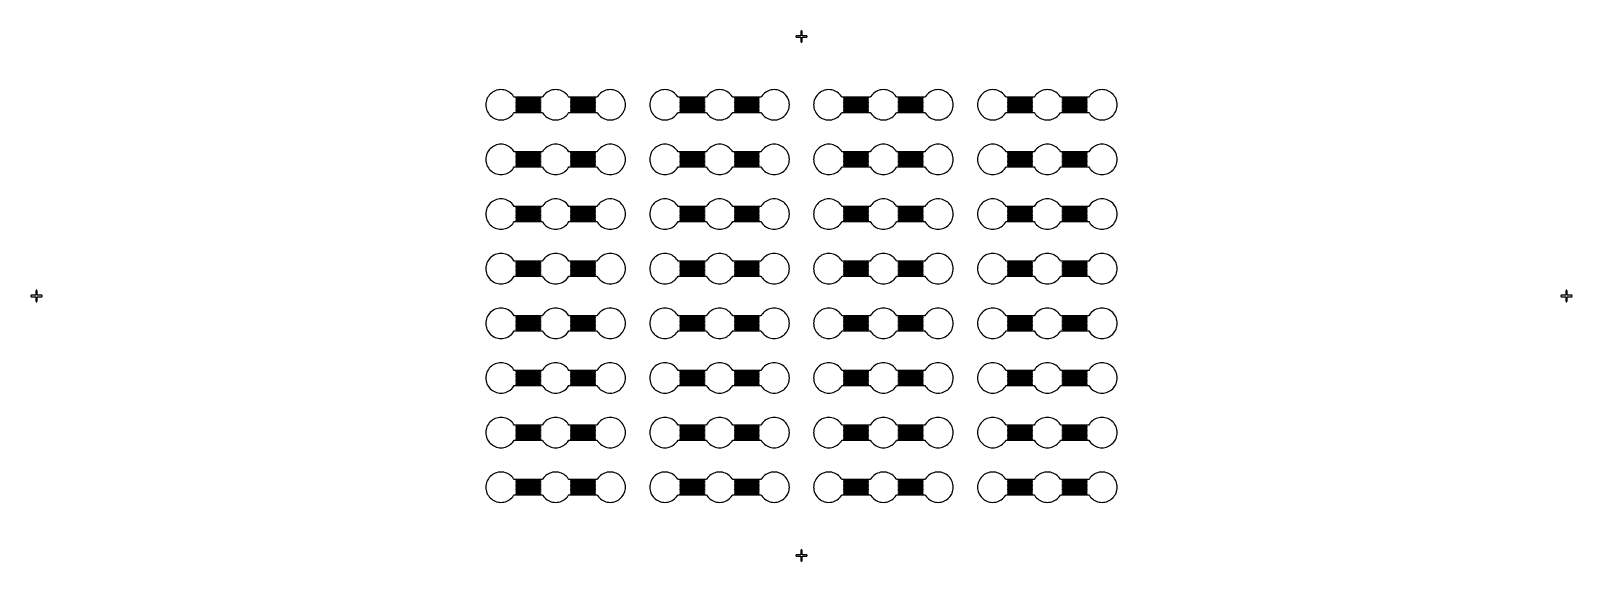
# Model space of a CAD drawing. Extents: x -73 to 181, y -8 to 80.
import ezdxf

# ---------------------------------------------------------------- set-up
doc = ezdxf.new("R2010")
doc.units = 0

msp = doc.modelspace()

# ---------------------------------------------------------------- linework, layer by layer
for p, q in [((53.125, 78.8125), (53.0625, 78.8125)), ((53.0625, 78.8125), (53.0625, 78.6875)), ((53.875, 78.875), (53.125, 78.875)), ((53.125, 78.875), (53.125, 78.8125)), ((53.9375, 79.625), (53.875, 79.625)), ((53.875, 79.625), (53.875, 78.875)), ((54.0625, 79.6875), (53.9375, 79.6875)), ((53.9375, 79.6875), (53.9375, 79.625)), ((54.0625, 79.625), (54.0625, 79.6875)), ((54.125, 79.625), (54.0625, 79.625)), ((54.125, 78.875), (54.125, 79.625)), ((54.875, 78.875), (54.125, 78.875)), ((54.875, 78.8125), (54.875, 78.875)), ((54.9375, 78.8125), (54.875, 78.8125)), ((54.9375, 78.6875), (54.9375, 78.8125)), ((53.0625, 78.6875), (53.125, 78.6875)), ((53.125, 78.6875), (53.125, 78.625)), ((53.125, 78.625), (53.875, 78.625)), ((53.875, 78.625), (53.875, 77.875)), ((53.875, 77.875), (53.9375, 77.875)), ((53.9375, 77.875), (53.9375, 77.8125)), ((53.9375, 77.8125), (54.0625, 77.8125)), ((54.0625, 77.8125), (54.0625, 77.875)), ((54.0625, 77.875), (54.125, 77.875)), ((54.125, 77.875), (54.125, 78.625)), ((54.125, 78.625), (54.875, 78.625)), ((54.875, 78.625), (54.875, 78.6875)), ((54.875, 78.6875), (54.9375, 78.6875)), ((2.29521, 68.6785), (2.19031, 68.4567)), ((2.42134, 68.8889), (2.29521, 68.6785)), ((2.56747, 69.086), (2.42134, 68.8889)), ((2.73224, 69.2678), (2.56747, 69.086)), ((2.91403, 69.4325), (2.73224, 69.2678)), ((3.11108, 69.5787), (2.91403, 69.4325)), ((3.32152, 69.7048), (3.11108, 69.5787)), ((3.5433, 69.8097), (3.32152, 69.7048)), ((3.77429, 69.8923), (3.5433, 69.8097)), ((4.01228, 69.952), (3.77429, 69.8923)), ((4.25496, 69.988), (4.01228, 69.952)), ((4.5, 70), (4.25496, 69.988)), ((4.74506, 69.988), (4.5, 70)), ((4.98773, 69.952), (4.74506, 69.988)), ((5.22572, 69.8923), (4.98773, 69.952)), ((5.45671, 69.8097), (5.22572, 69.8923)), ((5.6785, 69.7048), (5.45671, 69.8097)), ((5.88893, 69.5787), (5.6785, 69.7048)), ((6.08598, 69.4325), (5.88893, 69.5787)), ((6.26778, 69.2678), (6.08598, 69.4325)), ((6.43254, 69.086), (6.26778, 69.2678)), ((6.57867, 68.8889), (6.43254, 69.086)), ((6.66493, 68.745), (6.57867, 68.8889)), ((11.3351, 68.745), (6.66493, 68.745)), ((7, 68.725), (7, 68.735)), ((7, 68.735), (11, 68.735)), ((11, 68.725), (7, 68.725)), ((7, 68.705), (7, 68.715)), ((7, 68.715), (11, 68.715)), ((11, 68.705), (7, 68.705)), ((7, 68.685), (7, 68.695)), ((7, 68.695), (11, 68.695)), ((11, 68.685), (7, 68.685)), ((7, 68.665), (7, 68.675)), ((7, 68.675), (11, 68.675)), ((11, 68.665), (7, 68.665)), ((7, 68.645), (7, 68.655)), ((7, 68.655), (11, 68.655)), ((11, 68.645), (7, 68.645)), ((7, 68.625), (7, 68.635)), ((7, 68.635), (11, 68.635)), ((11, 68.625), (7, 68.625)), ((7, 68.605), (7, 68.615)), ((7, 68.615), (11, 68.615)), ((11, 68.605), (7, 68.605)), ((7, 68.585), (7, 68.595)), ((7, 68.595), (11, 68.595)), ((11, 68.585), (7, 68.585)), ((7, 68.565), (7, 68.575)), ((7, 68.575), (11, 68.575)), ((11, 68.565), (7, 68.565)), ((7, 68.545), (7, 68.555)), ((7, 68.555), (11, 68.555)), ((11, 68.735), (11, 68.725)), ((11, 68.715), (11, 68.705)), ((11, 68.695), (11, 68.685)), ((11, 68.675), (11, 68.665)), ((11, 68.655), (11, 68.645)), ((11, 68.635), (11, 68.625)), ((11, 68.615), (11, 68.605)), ((11, 68.595), (11, 68.585)), ((11, 68.575), (11, 68.565)), ((11, 68.555), (11, 68.545)), ((11.4213, 68.8889), (11.3351, 68.745)), ((11.5675, 69.086), (11.4213, 68.8889)), ((11.7322, 69.2678), (11.5675, 69.086)), ((11.914, 69.4325), (11.7322, 69.2678)), ((12.1111, 69.5787), (11.914, 69.4325)), ((12.3215, 69.7048), (12.1111, 69.5787)), ((12.5433, 69.8097), (12.3215, 69.7048)), ((12.7743, 69.8923), (12.5433, 69.8097)), ((13.0123, 69.952), (12.7743, 69.8923)), ((13.2549, 69.988), (13.0123, 69.952)), ((13.5, 70), (13.2549, 69.988)), ((13.7451, 69.988), (13.5, 70)), ((13.9877, 69.952), (13.7451, 69.988)), ((14.2257, 69.8923), (13.9877, 69.952)), ((14.4567, 69.8097), (14.2257, 69.8923)), ((14.6785, 69.7048), (14.4567, 69.8097)), ((14.8889, 69.5787), (14.6785, 69.7048)), ((15.086, 69.4325), (14.8889, 69.5787)), ((15.2678, 69.2678), (15.086, 69.4325)), ((15.4325, 69.086), (15.2678, 69.2678)), ((15.5787, 68.8889), (15.4325, 69.086)), ((15.6649, 68.745), (15.5787, 68.8889)), ((20.3351, 68.745), (15.6649, 68.745)), ((16, 68.725), (16, 68.735)), ((16, 68.735), (20, 68.735)), ((20, 68.725), (16, 68.725)), ((16, 68.705), (16, 68.715)), ((16, 68.715), (20, 68.715)), ((20, 68.705), (16, 68.705)), ((16, 68.685), (16, 68.695)), ((16, 68.695), (20, 68.695)), ((20, 68.685), (16, 68.685)), ((16, 68.665), (16, 68.675)), ((16, 68.675), (20, 68.675)), ((20, 68.665), (16, 68.665)), ((16, 68.645), (16, 68.655)), ((16, 68.655), (20, 68.655)), ((20, 68.645), (16, 68.645)), ((16, 68.625), (16, 68.635)), ((16, 68.635), (20, 68.635)), ((20, 68.625), (16, 68.625)), ((16, 68.605), (16, 68.615)), ((16, 68.615), (20, 68.615)), ((20, 68.605), (16, 68.605)), ((16, 68.585), (16, 68.595)), ((16, 68.595), (20, 68.595)), ((20, 68.585), (16, 68.585)), ((16, 68.565), (16, 68.575)), ((16, 68.575), (20, 68.575)), ((20, 68.565), (16, 68.565)), ((16, 68.545), (16, 68.555)), ((16, 68.555), (20, 68.555)), ((20, 68.735), (20, 68.725)), ((20, 68.715), (20, 68.705)), ((20, 68.695), (20, 68.685)), ((20, 68.675), (20, 68.665)), ((20, 68.655), (20, 68.645)), ((20, 68.635), (20, 68.625)), ((20, 68.615), (20, 68.605)), ((20, 68.595), (20, 68.585)), ((20, 68.575), (20, 68.565)), ((20, 68.555), (20, 68.545)), ((20.4213, 68.8889), (20.3351, 68.745)), ((20.5675, 69.086), (20.4213, 68.8889)), ((20.7322, 69.2678), (20.5675, 69.086)), ((20.914, 69.4325), (20.7322, 69.2678)), ((21.1111, 69.5787), (20.914, 69.4325)), ((21.3215, 69.7048), (21.1111, 69.5787)), ((21.5433, 69.8097), (21.3215, 69.7048)), ((21.7743, 69.8923), (21.5433, 69.8097)), ((22.0123, 69.952), (21.7743, 69.8923)), ((22.2549, 69.988), (22.0123, 69.952)), ((22.5, 70), (22.2549, 69.988)), ((22.745, 69.988), (22.5, 70)), ((22.9877, 69.952), (22.745, 69.988)), ((23.2257, 69.8923), (22.9877, 69.952)), ((23.4567, 69.8097), (23.2257, 69.8923)), ((23.6785, 69.7048), (23.4567, 69.8097)), ((23.8889, 69.5787), (23.6785, 69.7048)), ((24.086, 69.4325), (23.8889, 69.5787)), ((24.2678, 69.2678), (24.086, 69.4325)), ((24.4325, 69.086), (24.2678, 69.2678)), ((24.5787, 68.8889), (24.4325, 69.086)), ((24.7048, 68.6785), (24.5787, 68.8889)), ((24.8097, 68.4567), (24.7048, 68.6785)), ((29.2952, 68.6785), (29.1903, 68.4567)), ((29.4213, 68.8889), (29.2952, 68.6785)), ((29.5675, 69.086), (29.4213, 68.8889)), ((29.7322, 69.2678), (29.5675, 69.086)), ((29.914, 69.4325), (29.7322, 69.2678)), ((30.1111, 69.5787), (29.914, 69.4325)), ((30.3215, 69.7048), (30.1111, 69.5787)), ((30.5433, 69.8097), (30.3215, 69.7048)), ((30.7743, 69.8923), (30.5433, 69.8097)), ((31.0123, 69.952), (30.7743, 69.8923)), ((31.255, 69.988), (31.0123, 69.952)), ((31.5, 70), (31.255, 69.988)), ((31.7451, 69.988), (31.5, 70)), ((31.9877, 69.952), (31.7451, 69.988)), ((32.2257, 69.8923), (31.9877, 69.952)), ((32.4567, 69.8097), (32.2257, 69.8923)), ((32.6785, 69.7048), (32.4567, 69.8097)), ((32.8889, 69.5787), (32.6785, 69.7048)), ((33.086, 69.4325), (32.8889, 69.5787)), ((33.2678, 69.2678), (33.086, 69.4325)), ((33.4325, 69.086), (33.2678, 69.2678)), ((33.5787, 68.8889), (33.4325, 69.086)), ((33.6649, 68.745), (33.5787, 68.8889)), ((38.3351, 68.745), (33.6649, 68.745)), ((34, 68.725), (34, 68.735)), ((34, 68.735), (38, 68.735)), ((38, 68.725), (34, 68.725)), ((34, 68.705), (34, 68.715)), ((34, 68.715), (38, 68.715)), ((38, 68.705), (34, 68.705)), ((34, 68.685), (34, 68.695)), ((34, 68.695), (38, 68.695)), ((38, 68.685), (34, 68.685)), ((34, 68.665), (34, 68.675)), ((34, 68.675), (38, 68.675)), ((38, 68.665), (34, 68.665)), ((34, 68.645), (34, 68.655)), ((34, 68.655), (38, 68.655)), ((38, 68.645), (34, 68.645)), ((34, 68.625), (34, 68.635)), ((34, 68.635), (38, 68.635)), ((38, 68.625), (34, 68.625)), ((34, 68.605), (34, 68.615)), ((34, 68.615), (38, 68.615)), ((38, 68.605), (34, 68.605)), ((34, 68.585), (34, 68.595)), ((34, 68.595), (38, 68.595)), ((38, 68.585), (34, 68.585)), ((34, 68.565), (34, 68.575)), ((34, 68.575), (38, 68.575)), ((38, 68.565), (34, 68.565)), ((34, 68.545), (34, 68.555)), ((34, 68.555), (38, 68.555)), ((38, 68.735), (38, 68.725)), ((38, 68.715), (38, 68.705)), ((38, 68.695), (38, 68.685)), ((38, 68.675), (38, 68.665)), ((38, 68.655), (38, 68.645)), ((38, 68.635), (38, 68.625)), ((38, 68.615), (38, 68.605)), ((38, 68.595), (38, 68.585)), ((38, 68.575), (38, 68.565)), ((38, 68.555), (38, 68.545)), ((38.4213, 68.8889), (38.3351, 68.745)), ((38.5675, 69.086), (38.4213, 68.8889)), ((38.7322, 69.2678), (38.5675, 69.086)), ((38.914, 69.4325), (38.7322, 69.2678)), ((39.1111, 69.5787), (38.914, 69.4325)), ((39.3215, 69.7048), (39.1111, 69.5787)), ((39.5433, 69.8097), (39.3215, 69.7048)), ((39.7743, 69.8923), (39.5433, 69.8097)), ((40.0123, 69.952), (39.7743, 69.8923)), ((40.2549, 69.988), (40.0123, 69.952)), ((40.5, 70), (40.2549, 69.988)), ((40.7451, 69.988), (40.5, 70)), ((40.9877, 69.952), (40.7451, 69.988)), ((41.2257, 69.8923), (40.9877, 69.952)), ((41.4567, 69.8097), (41.2257, 69.8923)), ((41.6785, 69.7048), (41.4567, 69.8097)), ((41.8889, 69.5787), (41.6785, 69.7048)), ((42.086, 69.4325), (41.8889, 69.5787)), ((42.2678, 69.2678), (42.086, 69.4325)), ((42.4325, 69.086), (42.2678, 69.2678)), ((42.5787, 68.8889), (42.4325, 69.086)), ((42.6649, 68.745), (42.5787, 68.8889)), ((47.3351, 68.745), (42.6649, 68.745)), ((43, 68.725), (43, 68.735)), ((43, 68.735), (47, 68.735)), ((47, 68.725), (43, 68.725)), ((43, 68.705), (43, 68.715)), ((43, 68.715), (47, 68.715)), ((47, 68.705), (43, 68.705)), ((43, 68.685), (43, 68.695)), ((43, 68.695), (47, 68.695)), ((47, 68.685), (43, 68.685)), ((43, 68.665), (43, 68.675)), ((43, 68.675), (47, 68.675)), ((47, 68.665), (43, 68.665)), ((43, 68.645), (43, 68.655)), ((43, 68.655), (47, 68.655)), ((47, 68.645), (43, 68.645)), ((43, 68.625), (43, 68.635)), ((43, 68.635), (47, 68.635)), ((47, 68.625), (43, 68.625)), ((43, 68.605), (43, 68.615)), ((43, 68.615), (47, 68.615)), ((47, 68.605), (43, 68.605)), ((43, 68.585), (43, 68.595)), ((43, 68.595), (47, 68.595)), ((47, 68.585), (43, 68.585)), ((43, 68.565), (43, 68.575)), ((43, 68.575), (47, 68.575)), ((47, 68.565), (43, 68.565)), ((43, 68.545), (43, 68.555)), ((43, 68.555), (47, 68.555)), ((47, 68.735), (47, 68.725)), ((47, 68.715), (47, 68.705)), ((47, 68.695), (47, 68.685)), ((47, 68.675), (47, 68.665)), ((47, 68.655), (47, 68.645)), ((47, 68.635), (47, 68.625)), ((47, 68.615), (47, 68.605)), ((47, 68.595), (47, 68.585)), ((47, 68.575), (47, 68.565)), ((47, 68.555), (47, 68.545)), ((47.4213, 68.8889), (47.3351, 68.745)), ((47.5675, 69.086), (47.4213, 68.8889)), ((47.7322, 69.2678), (47.5675, 69.086)), ((47.914, 69.4325), (47.7322, 69.2678)), ((48.1111, 69.5787), (47.914, 69.4325)), ((48.3215, 69.7048), (48.1111, 69.5787)), ((48.5433, 69.8097), (48.3215, 69.7048)), ((48.7743, 69.8923), (48.5433, 69.8097)), ((49.0123, 69.952), (48.7743, 69.8923)), ((49.2549, 69.988), (49.0123, 69.952)), ((49.5, 70), (49.2549, 69.988)), ((49.745, 69.988), (49.5, 70)), ((49.9877, 69.952), (49.745, 69.988)), ((50.2257, 69.8923), (49.9877, 69.952)), ((50.4567, 69.8097), (50.2257, 69.8923)), ((50.6785, 69.7048), (50.4567, 69.8097)), ((50.8889, 69.5787), (50.6785, 69.7048)), ((51.086, 69.4325), (50.8889, 69.5787)), ((51.2678, 69.2678), (51.086, 69.4325)), ((51.4325, 69.086), (51.2678, 69.2678)), ((51.5787, 68.8889), (51.4325, 69.086)), ((51.7048, 68.6785), (51.5787, 68.8889)), ((51.8097, 68.4567), (51.7048, 68.6785)), ((56.2952, 68.6785), (56.1903, 68.4567)), ((56.4213, 68.8889), (56.2952, 68.6785)), ((56.5675, 69.086), (56.4213, 68.8889)), ((56.7322, 69.2678), (56.5675, 69.086)), ((56.914, 69.4325), (56.7322, 69.2678)), ((57.1111, 69.5787), (56.914, 69.4325)), ((57.3215, 69.7048), (57.1111, 69.5787)), ((57.5433, 69.8097), (57.3215, 69.7048)), ((57.7743, 69.8923), (57.5433, 69.8097)), ((58.0123, 69.952), (57.7743, 69.8923)), ((58.255, 69.988), (58.0123, 69.952)), ((58.5, 70), (58.255, 69.988)), ((58.7451, 69.988), (58.5, 70)), ((58.9877, 69.952), (58.7451, 69.988)), ((59.2257, 69.8923), (58.9877, 69.952)), ((59.4567, 69.8097), (59.2257, 69.8923)), ((59.6785, 69.7048), (59.4567, 69.8097)), ((59.8889, 69.5787), (59.6785, 69.7048)), ((60.086, 69.4325), (59.8889, 69.5787)), ((60.2678, 69.2678), (60.086, 69.4325)), ((60.4325, 69.086), (60.2678, 69.2678)), ((60.5787, 68.8889), (60.4325, 69.086)), ((60.6649, 68.745), (60.5787, 68.8889)), ((65.3351, 68.745), (60.6649, 68.745)), ((61, 68.725), (61, 68.735)), ((61, 68.735), (65, 68.735)), ((65, 68.725), (61, 68.725)), ((61, 68.705), (61, 68.715)), ((61, 68.715), (65, 68.715)), ((65, 68.705), (61, 68.705)), ((61, 68.685), (61, 68.695)), ((61, 68.695), (65, 68.695)), ((65, 68.685), (61, 68.685)), ((61, 68.665), (61, 68.675)), ((61, 68.675), (65, 68.675)), ((65, 68.665), (61, 68.665)), ((61, 68.645), (61, 68.655)), ((61, 68.655), (65, 68.655)), ((65, 68.645), (61, 68.645)), ((61, 68.625), (61, 68.635)), ((61, 68.635), (65, 68.635)), ((65, 68.625), (61, 68.625)), ((61, 68.605), (61, 68.615)), ((61, 68.615), (65, 68.615)), ((65, 68.605), (61, 68.605)), ((61, 68.585), (61, 68.595)), ((61, 68.595), (65, 68.595)), ((65, 68.585), (61, 68.585)), ((61, 68.565), (61, 68.575)), ((61, 68.575), (65, 68.575)), ((65, 68.565), (61, 68.565)), ((61, 68.545), (61, 68.555)), ((61, 68.555), (65, 68.555)), ((65, 68.735), (65, 68.725)), ((65, 68.715), (65, 68.705)), ((65, 68.695), (65, 68.685)), ((65, 68.675), (65, 68.665)), ((65, 68.655), (65, 68.645)), ((65, 68.635), (65, 68.625)), ((65, 68.615), (65, 68.605)), ((65, 68.595), (65, 68.585)), ((65, 68.575), (65, 68.565)), ((65, 68.555), (65, 68.545)), ((65.4213, 68.8889), (65.3351, 68.745)), ((65.5675, 69.086), (65.4213, 68.8889)), ((65.7322, 69.2678), (65.5675, 69.086)), ((65.914, 69.4325), (65.7322, 69.2678)), ((66.1111, 69.5787), (65.914, 69.4325)), ((66.3215, 69.7048), (66.1111, 69.5787)), ((66.5433, 69.8097), (66.3215, 69.7048)), ((66.7743, 69.8923), (66.5433, 69.8097)), ((67.0123, 69.952), (66.7743, 69.8923)), ((67.2549, 69.988), (67.0123, 69.952)), ((67.5, 70), (67.2549, 69.988)), ((67.7451, 69.988), (67.5, 70)), ((67.9877, 69.952), (67.7451, 69.988)), ((68.2257, 69.8923), (67.9877, 69.952)), ((68.4567, 69.8097), (68.2257, 69.8923)), ((68.6785, 69.7048), (68.4567, 69.8097)), ((68.8889, 69.5787), (68.6785, 69.7048)), ((69.086, 69.4325), (68.8889, 69.5787)), ((69.2678, 69.2678), (69.086, 69.4325)), ((69.4325, 69.086), (69.2678, 69.2678)), ((69.5787, 68.8889), (69.4325, 69.086)), ((69.6649, 68.745), (69.5787, 68.8889)), ((74.3351, 68.745), (69.6649, 68.745)), ((70, 68.725), (70, 68.735)), ((70, 68.735), (74, 68.735)), ((74, 68.725), (70, 68.725)), ((70, 68.705), (70, 68.715)), ((70, 68.715), (74, 68.715)), ((74, 68.705), (70, 68.705)), ((70, 68.685), (70, 68.695)), ((70, 68.695), (74, 68.695)), ((74, 68.685), (70, 68.685)), ((70, 68.665), (70, 68.675)), ((70, 68.675), (74, 68.675)), ((74, 68.665), (70, 68.665)), ((70, 68.645), (70, 68.655)), ((70, 68.655), (74, 68.655)), ((74, 68.645), (70, 68.645)), ((70, 68.625), (70, 68.635)), ((70, 68.635), (74, 68.635)), ((74, 68.625), (70, 68.625)), ((70, 68.605), (70, 68.615)), ((70, 68.615), (74, 68.615)), ((74, 68.605), (70, 68.605)), ((70, 68.585), (70, 68.595)), ((70, 68.595), (74, 68.595)), ((74, 68.585), (70, 68.585)), ((70, 68.565), (70, 68.575)), ((70, 68.575), (74, 68.575)), ((74, 68.565), (70, 68.565)), ((70, 68.545), (70, 68.555)), ((70, 68.555), (74, 68.555)), ((74, 68.735), (74, 68.725)), ((74, 68.715), (74, 68.705)), ((74, 68.695), (74, 68.685)), ((74, 68.675), (74, 68.665)), ((74, 68.655), (74, 68.645)), ((74, 68.635), (74, 68.625)), ((74, 68.615), (74, 68.605)), ((74, 68.595), (74, 68.585)), ((74, 68.575), (74, 68.565)), ((74, 68.555), (74, 68.545)), ((74.4213, 68.8889), (74.3351, 68.745)), ((74.5675, 69.086), (74.4213, 68.8889)), ((74.7322, 69.2678), (74.5675, 69.086)), ((74.914, 69.4325), (74.7322, 69.2678)), ((75.1111, 69.5787), (74.914, 69.4325)), ((75.3215, 69.7048), (75.1111, 69.5787)), ((75.5433, 69.8097), (75.3215, 69.7048)), ((75.7743, 69.8923), (75.5433, 69.8097)), ((76.0123, 69.952), (75.7743, 69.8923)), ((76.2549, 69.988), (76.0123, 69.952)), ((76.5, 70), (76.2549, 69.988)), ((76.745, 69.988), (76.5, 70)), ((76.9877, 69.952), (76.745, 69.988)), ((77.2257, 69.8923), (76.9877, 69.952)), ((77.4567, 69.8097), (77.2257, 69.8923)), ((77.6785, 69.7048), (77.4567, 69.8097)), ((77.8889, 69.5787), (77.6785, 69.7048)), ((78.086, 69.4325), (77.8889, 69.5787)), ((78.2678, 69.2678), (78.086, 69.4325)), ((78.4325, 69.086), (78.2678, 69.2678)), ((78.5787, 68.8889), (78.4325, 69.086)), ((78.7048, 68.6785), (78.5787, 68.8889)), ((78.8097, 68.4567), (78.7048, 68.6785)), ((83.2952, 68.6785), (83.1903, 68.4567)), ((83.4213, 68.8889), (83.2952, 68.6785)), ((83.5675, 69.086), (83.4213, 68.8889)), ((83.7322, 69.2678), (83.5675, 69.086)), ((83.914, 69.4325), (83.7322, 69.2678)), ((84.1111, 69.5787), (83.914, 69.4325)), ((84.3215, 69.7048), (84.1111, 69.5787)), ((84.5433, 69.8097), (84.3215, 69.7048)), ((84.7743, 69.8923), (84.5433, 69.8097)), ((85.0123, 69.952), (84.7743, 69.8923)), ((85.255, 69.988), (85.0123, 69.952)), ((85.5, 70), (85.255, 69.988)), ((85.7451, 69.988), (85.5, 70)), ((85.9877, 69.952), (85.7451, 69.988)), ((86.2257, 69.8923), (85.9877, 69.952)), ((86.4567, 69.8097), (86.2257, 69.8923)), ((86.6785, 69.7048), (86.4567, 69.8097)), ((86.8889, 69.5787), (86.6785, 69.7048)), ((87.086, 69.4325), (86.8889, 69.5787)), ((87.2678, 69.2678), (87.086, 69.4325)), ((87.4325, 69.086), (87.2678, 69.2678)), ((87.5787, 68.8889), (87.4325, 69.086)), ((87.6649, 68.745), (87.5787, 68.8889)), ((92.3351, 68.745), (87.6649, 68.745)), ((88, 68.725), (88, 68.735)), ((88, 68.735), (92, 68.735)), ((92, 68.725), (88, 68.725)), ((88, 68.705), (88, 68.715)), ((88, 68.715), (92, 68.715)), ((92, 68.705), (88, 68.705)), ((88, 68.685), (88, 68.695)), ((88, 68.695), (92, 68.695)), ((92, 68.685), (88, 68.685)), ((88, 68.665), (88, 68.675)), ((88, 68.675), (92, 68.675)), ((92, 68.665), (88, 68.665)), ((88, 68.645), (88, 68.655)), ((88, 68.655), (92, 68.655)), ((92, 68.645), (88, 68.645)), ((88, 68.625), (88, 68.635)), ((88, 68.635), (92, 68.635)), ((92, 68.625), (88, 68.625)), ((88, 68.605), (88, 68.615)), ((88, 68.615), (92, 68.615)), ((92, 68.605), (88, 68.605)), ((88, 68.585), (88, 68.595)), ((88, 68.595), (92, 68.595)), ((92, 68.585), (88, 68.585)), ((88, 68.565), (88, 68.575)), ((88, 68.575), (92, 68.575)), ((92, 68.565), (88, 68.565)), ((88, 68.545), (88, 68.555)), ((88, 68.555), (92, 68.555)), ((92, 68.735), (92, 68.725)), ((92, 68.715), (92, 68.705)), ((92, 68.695), (92, 68.685)), ((92, 68.675), (92, 68.665)), ((92, 68.655), (92, 68.645)), ((92, 68.635), (92, 68.625)), ((92, 68.615), (92, 68.605)), ((92, 68.595), (92, 68.585)), ((92, 68.575), (92, 68.565)), ((92, 68.555), (92, 68.545)), ((92.4213, 68.8889), (92.3351, 68.745)), ((92.5675, 69.086), (92.4213, 68.8889)), ((92.7322, 69.2678), (92.5675, 69.086)), ((92.914, 69.4325), (92.7322, 69.2678)), ((93.1111, 69.5787), (92.914, 69.4325)), ((93.3215, 69.7048), (93.1111, 69.5787)), ((93.5433, 69.8097), (93.3215, 69.7048)), ((93.7743, 69.8923), (93.5433, 69.8097)), ((94.0123, 69.952), (93.7743, 69.8923)), ((94.2549, 69.988), (94.0123, 69.952)), ((94.5, 70), (94.2549, 69.988)), ((94.7451, 69.988), (94.5, 70)), ((94.9877, 69.952), (94.7451, 69.988)), ((95.2257, 69.8923), (94.9877, 69.952)), ((95.4567, 69.8097), (95.2257, 69.8923)), ((95.6785, 69.7048), (95.4567, 69.8097)), ((95.8889, 69.5787), (95.6785, 69.7048)), ((96.086, 69.4325), (95.8889, 69.5787)), ((96.2678, 69.2678), (96.086, 69.4325)), ((96.4325, 69.086), (96.2678, 69.2678)), ((96.5787, 68.8889), (96.4325, 69.086)), ((96.6649, 68.745), (96.5787, 68.8889)), ((101.335, 68.745), (96.6649, 68.745)), ((97, 68.725), (97, 68.735)), ((97, 68.735), (101, 68.735)), ((101, 68.725), (97, 68.725)), ((97, 68.705), (97, 68.715)), ((97, 68.715), (101, 68.715)), ((101, 68.705), (97, 68.705)), ((97, 68.685), (97, 68.695)), ((97, 68.695), (101, 68.695)), ((101, 68.685), (97, 68.685)), ((97, 68.665), (97, 68.675)), ((97, 68.675), (101, 68.675)), ((101, 68.665), (97, 68.665)), ((97, 68.645), (97, 68.655)), ((97, 68.655), (101, 68.655)), ((101, 68.645), (97, 68.645)), ((97, 68.625), (97, 68.635)), ((97, 68.635), (101, 68.635)), ((101, 68.625), (97, 68.625)), ((97, 68.605), (97, 68.615)), ((97, 68.615), (101, 68.615)), ((101, 68.605), (97, 68.605)), ((97, 68.585), (97, 68.595)), ((97, 68.595), (101, 68.595)), ((101, 68.585), (97, 68.585)), ((97, 68.565), (97, 68.575)), ((97, 68.575), (101, 68.575)), ((101, 68.565), (97, 68.565)), ((97, 68.545), (97, 68.555)), ((97, 68.555), (101, 68.555)), ((101, 68.735), (101, 68.725)), ((101, 68.715), (101, 68.705)), ((101, 68.695), (101, 68.685)), ((101, 68.675), (101, 68.665)), ((101, 68.655), (101, 68.645)), ((101, 68.635), (101, 68.625)), ((101, 68.615), (101, 68.605)), ((101, 68.595), (101, 68.585)), ((101, 68.575), (101, 68.565)), ((101, 68.555), (101, 68.545)), ((101.421, 68.8889), (101.335, 68.745)), ((101.567, 69.086), (101.421, 68.8889)), ((101.732, 69.2678), (101.567, 69.086)), ((101.914, 69.4325), (101.732, 69.2678)), ((102.111, 69.5787), (101.914, 69.4325)), ((102.322, 69.7048), (102.111, 69.5787)), ((102.543, 69.8097), (102.322, 69.7048)), ((102.774, 69.8923), (102.543, 69.8097)), ((103.012, 69.952), (102.774, 69.8923)), ((103.255, 69.988), (103.012, 69.952)), ((103.5, 70), (103.255, 69.988)), ((103.745, 69.988), (103.5, 70)), ((103.988, 69.952), (103.745, 69.988)), ((104.226, 69.8923), (103.988, 69.952)), ((104.457, 69.8097), (104.226, 69.8923)), ((104.678, 69.7048), (104.457, 69.8097)), ((104.889, 69.5787), (104.678, 69.7048)), ((105.086, 69.4325), (104.889, 69.5787)), ((105.268, 69.2678), (105.086, 69.4325)), ((105.433, 69.086), (105.268, 69.2678)), ((105.579, 68.8889), (105.433, 69.086)), ((105.705, 68.6785), (105.579, 68.8889)), ((105.81, 68.4567), (105.705, 68.6785)), ((2.01204, 67.745), (2, 67.5)), ((2, 67.5), (2.01204, 67.255)), ((2.04805, 67.9877), (2.01204, 67.745)), ((2.01204, 67.255), (2.04805, 67.0123)), ((2.10765, 68.2257), (2.04805, 67.9877)), ((2.04805, 67.0123), (2.10765, 66.7743)), ((2.19031, 68.4567), (2.10765, 68.2257)), ((2.10765, 66.7743), (2.19031, 66.5433)), ((2.19031, 66.5433), (2.29521, 66.3215)), ((2.29521, 66.3215), (2.42134, 66.1111)), ((2.42134, 66.1111), (2.56747, 65.914)), ((6.43254, 65.914), (6.57867, 66.1111)), ((6.57867, 66.1111), (6.66493, 66.255)), ((6.66493, 66.255), (11.3351, 66.255)), ((11, 68.545), (7, 68.545)), ((7, 68.525), (7, 68.535)), ((7, 68.535), (11, 68.535)), ((11, 68.525), (7, 68.525)), ((7, 68.505), (7, 68.515)), ((7, 68.515), (11, 68.515)), ((11, 68.505), (7, 68.505)), ((7, 68.485), (7, 68.495)), ((7, 68.495), (11, 68.495)), ((11, 68.485), (7, 68.485)), ((7, 68.465), (7, 68.475)), ((7, 68.475), (11, 68.475)), ((11, 68.465), (7, 68.465)), ((7, 68.445), (7, 68.455)), ((7, 68.455), (11, 68.455)), ((11, 68.445), (7, 68.445)), ((7, 68.425), (7, 68.435)), ((7, 68.435), (11, 68.435)), ((11, 68.425), (7, 68.425)), ((7, 68.405), (7, 68.415)), ((7, 68.415), (11, 68.415)), ((11, 68.405), (7, 68.405)), ((7, 68.385), (7, 68.395)), ((7, 68.395), (11, 68.395)), ((11, 68.385), (7, 68.385)), ((7, 68.365), (7, 68.375)), ((7, 68.375), (11, 68.375)), ((11, 68.365), (7, 68.365)), ((7, 68.345), (7, 68.355)), ((7, 68.355), (11, 68.355)), ((11, 68.345), (7, 68.345)), ((7, 68.325), (7, 68.335)), ((7, 68.335), (11, 68.335)), ((11, 68.325), (7, 68.325)), ((7, 68.305), (7, 68.315)), ((7, 68.315), (11, 68.315)), ((11, 68.305), (7, 68.305)), ((7, 68.285), (7, 68.295)), ((7, 68.295), (11, 68.295)), ((11, 68.285), (7, 68.285)), ((7, 68.265), (7, 68.275)), ((7, 68.275), (11, 68.275)), ((11, 68.265), (7, 68.265)), ((7, 68.245), (7, 68.255)), ((7, 68.255), (11, 68.255)), ((11, 68.245), (7, 68.245)), ((7, 68.225), (7, 68.235)), ((7, 68.235), (11, 68.235)), ((11, 68.225), (7, 68.225)), ((7, 68.205), (7, 68.215)), ((7, 68.215), (11, 68.215)), ((11, 68.205), (7, 68.205)), ((7, 68.185), (7, 68.195)), ((7, 68.195), (11, 68.195)), ((11, 68.185), (7, 68.185)), ((7, 68.165), (7, 68.175)), ((7, 68.175), (11, 68.175)), ((11, 68.165), (7, 68.165)), ((7, 68.145), (7, 68.155)), ((7, 68.155), (11, 68.155)), ((11, 68.145), (7, 68.145)), ((7, 68.125), (7, 68.135)), ((7, 68.135), (11, 68.135)), ((11, 68.125), (7, 68.125)), ((7, 68.105), (7, 68.115)), ((7, 68.115), (11, 68.115)), ((11, 68.105), (7, 68.105)), ((7, 68.085), (7, 68.095)), ((7, 68.095), (11, 68.095)), ((11, 68.085), (7, 68.085)), ((7, 68.065), (7, 68.075)), ((7, 68.075), (11, 68.075)), ((11, 68.065), (7, 68.065)), ((7, 68.045), (7, 68.055)), ((7, 68.055), (11, 68.055)), ((11, 68.045), (7, 68.045)), ((7, 68.025), (7, 68.035)), ((7, 68.035), (11, 68.035)), ((11, 68.025), (7, 68.025)), ((7, 68.005), (7, 68.015)), ((7, 68.015), (11, 68.015)), ((11, 68.005), (7, 68.005)), ((7, 67.985), (7, 67.995)), ((7, 67.995), (11, 67.995)), ((11, 67.985), (7, 67.985)), ((7, 67.965), (7, 67.975)), ((7, 67.975), (11, 67.975)), ((11, 67.965), (7, 67.965)), ((7, 67.945), (7, 67.955)), ((7, 67.955), (11, 67.955)), ((11, 67.945), (7, 67.945)), ((7, 67.925), (7, 67.935)), ((7, 67.935), (11, 67.935)), ((11, 67.925), (7, 67.925)), ((7, 67.905), (7, 67.915)), ((7, 67.915), (11, 67.915)), ((11, 67.905), (7, 67.905)), ((7, 67.885), (7, 67.895)), ((7, 67.895), (11, 67.895)), ((11, 67.885), (7, 67.885)), ((7, 67.865), (7, 67.875)), ((7, 67.875), (11, 67.875)), ((11, 67.865), (7, 67.865)), ((7, 67.845), (7, 67.855)), ((7, 67.855), (11, 67.855)), ((11, 67.845), (7, 67.845)), ((7, 67.825), (7, 67.835)), ((7, 67.835), (11, 67.835)), ((11, 67.825), (7, 67.825)), ((7, 67.805), (7, 67.815)), ((7, 67.815), (11, 67.815)), ((11, 67.805), (7, 67.805)), ((7, 67.785), (7, 67.795)), ((7, 67.795), (11, 67.795)), ((11, 67.785), (7, 67.785)), ((7, 67.765), (7, 67.775)), ((7, 67.775), (11, 67.775)), ((11, 67.765), (7, 67.765)), ((7, 67.745), (7, 67.755)), ((7, 67.755), (11, 67.755)), ((11, 67.745), (7, 67.745)), ((7, 67.725), (7, 67.735)), ((7, 67.735), (11, 67.735)), ((11, 67.725), (7, 67.725)), ((7, 67.705), (7, 67.715)), ((7, 67.715), (11, 67.715)), ((11, 67.705), (7, 67.705)), ((7, 67.685), (7, 67.695)), ((7, 67.695), (11, 67.695)), ((11, 67.685), (7, 67.685)), ((7, 67.665), (7, 67.675)), ((7, 67.675), (11, 67.675)), ((11, 67.665), (7, 67.665)), ((7, 67.645), (7, 67.655)), ((7, 67.655), (11, 67.655)), ((11, 67.645), (7, 67.645)), ((7, 67.625), (7, 67.635)), ((7, 67.635), (11, 67.635)), ((11, 67.625), (7, 67.625)), ((7, 67.605), (7, 67.615)), ((7, 67.615), (11, 67.615)), ((11, 67.605), (7, 67.605)), ((7, 67.585), (7, 67.595)), ((7, 67.595), (11, 67.595)), ((11, 67.585), (7, 67.585)), ((7, 67.565), (7, 67.575)), ((7, 67.575), (11, 67.575)), ((11, 67.565), (7, 67.565)), ((7, 67.545), (7, 67.555)), ((7, 67.555), (11, 67.555)), ((11, 67.545), (7, 67.545)), ((7, 67.525), (7, 67.535)), ((7, 67.535), (11, 67.535)), ((11, 67.525), (7, 67.525)), ((7, 67.505), (7, 67.515)), ((7, 67.515), (11, 67.515)), ((11, 67.505), (7, 67.505)), ((7, 67.485), (7, 67.495)), ((7, 67.495), (11, 67.495)), ((11, 67.485), (7, 67.485)), ((7, 67.465), (7, 67.475)), ((7, 67.475), (11, 67.475)), ((11, 67.465), (7, 67.465)), ((7, 67.445), (7, 67.455)), ((7, 67.455), (11, 67.455)), ((11, 67.445), (7, 67.445)), ((7, 67.425), (7, 67.435)), ((7, 67.435), (11, 67.435)), ((11, 67.425), (7, 67.425)), ((7, 67.405), (7, 67.415)), ((7, 67.415), (11, 67.415)), ((11, 67.405), (7, 67.405)), ((7, 67.385), (7, 67.395)), ((7, 67.395), (11, 67.395)), ((11, 67.385), (7, 67.385)), ((7, 67.365), (7, 67.375)), ((7, 67.375), (11, 67.375)), ((11, 67.365), (7, 67.365)), ((7, 67.345), (7, 67.355)), ((7, 67.355), (11, 67.355)), ((11, 67.345), (7, 67.345)), ((7, 67.325), (7, 67.335)), ((7, 67.335), (11, 67.335)), ((11, 67.325), (7, 67.325)), ((7, 67.305), (7, 67.315)), ((7, 67.315), (11, 67.315)), ((11, 67.305), (7, 67.305)), ((7, 67.285), (7, 67.295)), ((7, 67.295), (11, 67.295)), ((11, 67.285), (7, 67.285)), ((7, 67.265), (7, 67.275)), ((7, 67.275), (11, 67.275)), ((11, 67.265), (7, 67.265)), ((7, 67.245), (7, 67.255)), ((7, 67.255), (11, 67.255)), ((11, 67.245), (7, 67.245)), ((7, 67.225), (7, 67.235)), ((7, 67.235), (11, 67.235)), ((11, 67.225), (7, 67.225)), ((7, 67.205), (7, 67.215)), ((7, 67.215), (11, 67.215)), ((11, 67.205), (7, 67.205)), ((7, 67.185), (7, 67.195)), ((7, 67.195), (11, 67.195)), ((11, 67.185), (7, 67.185)), ((7, 67.165), (7, 67.175)), ((7, 67.175), (11, 67.175)), ((11, 67.165), (7, 67.165)), ((7, 67.145), (7, 67.155)), ((7, 67.155), (11, 67.155)), ((11, 67.145), (7, 67.145)), ((7, 67.125), (7, 67.135)), ((7, 67.135), (11, 67.135)), ((11, 67.125), (7, 67.125)), ((7, 67.105), (7, 67.115)), ((7, 67.115), (11, 67.115)), ((11, 67.105), (7, 67.105)), ((7, 67.085), (7, 67.095)), ((7, 67.095), (11, 67.095)), ((11, 67.085), (7, 67.085)), ((7, 67.065), (7, 67.075)), ((7, 67.075), (11, 67.075)), ((11, 67.065), (7, 67.065)), ((7, 67.045), (7, 67.055)), ((7, 67.055), (11, 67.055)), ((11, 67.045), (7, 67.045)), ((7, 67.025), (7, 67.035)), ((7, 67.035), (11, 67.035)), ((11, 67.025), (7, 67.025)), ((7, 67.005), (7, 67.015)), ((7, 67.015), (11, 67.015)), ((11, 67.005), (7, 67.005)), ((7, 66.985), (7, 66.995)), ((7, 66.995), (11, 66.995)), ((11, 66.985), (7, 66.985)), ((7, 66.965), (7, 66.975)), ((7, 66.975), (11, 66.975)), ((11, 66.965), (7, 66.965)), ((7, 66.945), (7, 66.955)), ((7, 66.955), (11, 66.955)), ((11, 66.945), (7, 66.945)), ((7, 66.925), (7, 66.935)), ((7, 66.935), (11, 66.935)), ((11, 66.925), (7, 66.925)), ((7, 66.905), (7, 66.915)), ((7, 66.915), (11, 66.915)), ((11, 66.905), (7, 66.905)), ((7, 66.885), (7, 66.895)), ((7, 66.895), (11, 66.895)), ((11, 66.885), (7, 66.885)), ((7, 66.865), (7, 66.875)), ((7, 66.875), (11, 66.875)), ((11, 66.865), (7, 66.865)), ((7, 66.845), (7, 66.855)), ((7, 66.855), (11, 66.855)), ((11, 66.845), (7, 66.845)), ((7, 66.825), (7, 66.835)), ((7, 66.835), (11, 66.835)), ((11, 66.825), (7, 66.825)), ((7, 66.805), (7, 66.815)), ((7, 66.815), (11, 66.815)), ((11, 66.805), (7, 66.805)), ((7, 66.785), (7, 66.795)), ((7, 66.795), (11, 66.795)), ((11, 66.785), (7, 66.785)), ((7, 66.765), (7, 66.775)), ((7, 66.775), (11, 66.775)), ((11, 66.765), (7, 66.765)), ((7, 66.745), (7, 66.755)), ((7, 66.755), (11, 66.755)), ((11, 66.745), (7, 66.745)), ((7, 66.725), (7, 66.735)), ((7, 66.735), (11, 66.735)), ((11, 66.725), (7, 66.725)), ((7, 66.705), (7, 66.715)), ((7, 66.715), (11, 66.715)), ((11, 66.705), (7, 66.705)), ((7, 66.685), (7, 66.695)), ((7, 66.695), (11, 66.695)), ((11, 66.685), (7, 66.685)), ((7, 66.665), (7, 66.675)), ((7, 66.675), (11, 66.675)), ((11, 66.665), (7, 66.665)), ((7, 66.645), (7, 66.655)), ((7, 66.655), (11, 66.655)), ((11, 66.645), (7, 66.645)), ((7, 66.625), (7, 66.635)), ((7, 66.635), (11, 66.635)), ((11, 66.625), (7, 66.625)), ((7, 66.605), (7, 66.615)), ((7, 66.615), (11, 66.615)), ((11, 66.605), (7, 66.605)), ((7, 66.585), (7, 66.595)), ((7, 66.595), (11, 66.595)), ((11, 66.585), (7, 66.585)), ((7, 66.565), (7, 66.575)), ((7, 66.575), (11, 66.575)), ((11, 66.565), (7, 66.565)), ((7, 66.545), (7, 66.555)), ((7, 66.555), (11, 66.555)), ((11, 66.545), (7, 66.545)), ((7, 66.525), (7, 66.535)), ((7, 66.535), (11, 66.535)), ((11, 66.525), (7, 66.525)), ((7, 66.505), (7, 66.515)), ((7, 66.515), (11, 66.515)), ((11, 66.505), (7, 66.505)), ((7, 66.485), (7, 66.495)), ((7, 66.495), (11, 66.495)), ((11, 66.485), (7, 66.485)), ((7, 66.465), (7, 66.475)), ((7, 66.475), (11, 66.475)), ((11, 66.465), (7, 66.465)), ((7, 66.445), (7, 66.455)), ((7, 66.455), (11, 66.455)), ((11, 66.445), (7, 66.445)), ((7, 66.425), (7, 66.435)), ((7, 66.435), (11, 66.435)), ((11, 66.425), (7, 66.425)), ((7, 66.405), (7, 66.415)), ((7, 66.415), (11, 66.415)), ((11, 66.405), (7, 66.405)), ((7, 66.385), (7, 66.395)), ((7, 66.395), (11, 66.395)), ((11, 66.385), (7, 66.385)), ((7, 66.365), (7, 66.375)), ((7, 66.375), (11, 66.375)), ((11, 66.365), (7, 66.365)), ((7, 66.345), (7, 66.355)), ((7, 66.355), (11, 66.355)), ((11, 66.345), (7, 66.345)), ((7, 66.325), (7, 66.335)), ((7, 66.335), (11, 66.335)), ((11, 66.325), (7, 66.325)), ((7, 66.305), (7, 66.315)), ((7, 66.315), (11, 66.315)), ((11, 66.305), (7, 66.305)), ((7, 66.285), (7, 66.295)), ((7, 66.295), (11, 66.295)), ((11, 66.285), (7, 66.285)), ((7, 66.265), (7, 66.275)), ((7, 66.275), (11, 66.275)), ((11, 66.265), (7, 66.265)), ((11, 68.535), (11, 68.525)), ((11, 68.515), (11, 68.505)), ((11, 68.495), (11, 68.485)), ((11, 68.475), (11, 68.465)), ((11, 68.455), (11, 68.445)), ((11, 68.435), (11, 68.425)), ((11, 68.415), (11, 68.405)), ((11, 68.395), (11, 68.385)), ((11, 68.375), (11, 68.365)), ((11, 68.355), (11, 68.345)), ((11, 68.335), (11, 68.325)), ((11, 68.315), (11, 68.305)), ((11, 68.295), (11, 68.285)), ((11, 68.275), (11, 68.265)), ((11, 68.255), (11, 68.245)), ((11, 68.235), (11, 68.225)), ((11, 68.215), (11, 68.205)), ((11, 68.195), (11, 68.185)), ((11, 68.175), (11, 68.165)), ((11, 68.155), (11, 68.145)), ((11, 68.135), (11, 68.125)), ((11, 68.115), (11, 68.105)), ((11, 68.095), (11, 68.085)), ((11, 68.075), (11, 68.065)), ((11, 68.055), (11, 68.045)), ((11, 68.035), (11, 68.025)), ((11, 68.015), (11, 68.005)), ((11, 67.995), (11, 67.985)), ((11, 67.975), (11, 67.965)), ((11, 67.955), (11, 67.945)), ((11, 67.935), (11, 67.925)), ((11, 67.915), (11, 67.905)), ((11, 67.895), (11, 67.885)), ((11, 67.875), (11, 67.865)), ((11, 67.855), (11, 67.845)), ((11, 67.835), (11, 67.825)), ((11, 67.815), (11, 67.805)), ((11, 67.795), (11, 67.785)), ((11, 67.775), (11, 67.765)), ((11, 67.755), (11, 67.745)), ((11, 67.735), (11, 67.725)), ((11, 67.715), (11, 67.705)), ((11, 67.695), (11, 67.685)), ((11, 67.675), (11, 67.665)), ((11, 67.655), (11, 67.645)), ((11, 67.635), (11, 67.625)), ((11, 67.615), (11, 67.605)), ((11, 67.595), (11, 67.585)), ((11, 67.575), (11, 67.565)), ((11, 67.555), (11, 67.545)), ((11, 67.535), (11, 67.525)), ((11, 67.515), (11, 67.505)), ((11, 67.495), (11, 67.485)), ((11, 67.475), (11, 67.465)), ((11, 67.455), (11, 67.445)), ((11, 67.435), (11, 67.425)), ((11, 67.415), (11, 67.405)), ((11, 67.395), (11, 67.385)), ((11, 67.375), (11, 67.365)), ((11, 67.355), (11, 67.345)), ((11, 67.335), (11, 67.325)), ((11, 67.315), (11, 67.305)), ((11, 67.295), (11, 67.285)), ((11, 67.275), (11, 67.265)), ((11, 67.255), (11, 67.245)), ((11, 67.235), (11, 67.225)), ((11, 67.215), (11, 67.205)), ((11, 67.195), (11, 67.185)), ((11, 67.175), (11, 67.165)), ((11, 67.155), (11, 67.145)), ((11, 67.135), (11, 67.125)), ((11, 67.115), (11, 67.105)), ((11, 67.095), (11, 67.085)), ((11, 67.075), (11, 67.065)), ((11, 67.055), (11, 67.045)), ((11, 67.035), (11, 67.025)), ((11, 67.015), (11, 67.005)), ((11, 66.995), (11, 66.985)), ((11, 66.975), (11, 66.965)), ((11, 66.955), (11, 66.945)), ((11, 66.935), (11, 66.925)), ((11, 66.915), (11, 66.905)), ((11, 66.895), (11, 66.885)), ((11, 66.875), (11, 66.865)), ((11, 66.855), (11, 66.845)), ((11, 66.835), (11, 66.825)), ((11, 66.815), (11, 66.805)), ((11, 66.795), (11, 66.785)), ((11, 66.775), (11, 66.765)), ((11, 66.755), (11, 66.745)), ((11, 66.735), (11, 66.725)), ((11, 66.715), (11, 66.705)), ((11, 66.695), (11, 66.685)), ((11, 66.675), (11, 66.665)), ((11, 66.655), (11, 66.645)), ((11, 66.635), (11, 66.625)), ((11, 66.615), (11, 66.605)), ((11, 66.595), (11, 66.585)), ((11, 66.575), (11, 66.565)), ((11, 66.555), (11, 66.545)), ((11, 66.535), (11, 66.525)), ((11, 66.515), (11, 66.505)), ((11, 66.495), (11, 66.485)), ((11, 66.475), (11, 66.465)), ((11, 66.455), (11, 66.445)), ((11, 66.435), (11, 66.425)), ((11, 66.415), (11, 66.405)), ((11, 66.395), (11, 66.385)), ((11, 66.375), (11, 66.365)), ((11, 66.355), (11, 66.345)), ((11, 66.335), (11, 66.325)), ((11, 66.315), (11, 66.305)), ((11, 66.295), (11, 66.285)), ((11, 66.275), (11, 66.265)), ((11.3351, 66.255), (11.4213, 66.1111)), ((11.4213, 66.1111), (11.5675, 65.914)), ((15.4325, 65.914), (15.5787, 66.1111)), ((15.5787, 66.1111), (15.6649, 66.255)), ((15.6649, 66.255), (20.3351, 66.255)), ((20, 68.545), (16, 68.545)), ((16, 68.525), (16, 68.535)), ((16, 68.535), (20, 68.535)), ((20, 68.525), (16, 68.525)), ((16, 68.505), (16, 68.515)), ((16, 68.515), (20, 68.515)), ((20, 68.505), (16, 68.505)), ((16, 68.485), (16, 68.495)), ((16, 68.495), (20, 68.495)), ((20, 68.485), (16, 68.485)), ((16, 68.465), (16, 68.475)), ((16, 68.475), (20, 68.475)), ((20, 68.465), (16, 68.465)), ((16, 68.445), (16, 68.455)), ((16, 68.455), (20, 68.455)), ((20, 68.445), (16, 68.445)), ((16, 68.425), (16, 68.435)), ((16, 68.435), (20, 68.435)), ((20, 68.425), (16, 68.425)), ((16, 68.405), (16, 68.415)), ((16, 68.415), (20, 68.415)), ((20, 68.405), (16, 68.405)), ((16, 68.385), (16, 68.395)), ((16, 68.395), (20, 68.395)), ((20, 68.385), (16, 68.385)), ((16, 68.365), (16, 68.375)), ((16, 68.375), (20, 68.375)), ((20, 68.365), (16, 68.365)), ((16, 68.345), (16, 68.355)), ((16, 68.355), (20, 68.355)), ((20, 68.345), (16, 68.345)), ((16, 68.325), (16, 68.335)), ((16, 68.335), (20, 68.335)), ((20, 68.325), (16, 68.325)), ((16, 68.305), (16, 68.315)), ((16, 68.315), (20, 68.315)), ((20, 68.305), (16, 68.305)), ((16, 68.285), (16, 68.295)), ((16, 68.295), (20, 68.295)), ((20, 68.285), (16, 68.285)), ((16, 68.265), (16, 68.275)), ((16, 68.275), (20, 68.275)), ((20, 68.265), (16, 68.265)), ((16, 68.245), (16, 68.255)), ((16, 68.255), (20, 68.255)), ((20, 68.245), (16, 68.245)), ((16, 68.225), (16, 68.235)), ((16, 68.235), (20, 68.235)), ((20, 68.225), (16, 68.225)), ((16, 68.205), (16, 68.215)), ((16, 68.215), (20, 68.215)), ((20, 68.205), (16, 68.205)), ((16, 68.185), (16, 68.195)), ((16, 68.195), (20, 68.195)), ((20, 68.185), (16, 68.185)), ((16, 68.165), (16, 68.175)), ((16, 68.175), (20, 68.175)), ((20, 68.165), (16, 68.165)), ((16, 68.145), (16, 68.155)), ((16, 68.155), (20, 68.155)), ((20, 68.145), (16, 68.145)), ((16, 68.125), (16, 68.135)), ((16, 68.135), (20, 68.135)), ((20, 68.125), (16, 68.125)), ((16, 68.105), (16, 68.115)), ((16, 68.115), (20, 68.115)), ((20, 68.105), (16, 68.105)), ((16, 68.085), (16, 68.095)), ((16, 68.095), (20, 68.095)), ((20, 68.085), (16, 68.085)), ((16, 68.065), (16, 68.075)), ((16, 68.075), (20, 68.075)), ((20, 68.065), (16, 68.065)), ((16, 68.045), (16, 68.055)), ((16, 68.055), (20, 68.055)), ((20, 68.045), (16, 68.045)), ((16, 68.025), (16, 68.035)), ((16, 68.035), (20, 68.035)), ((20, 68.025), (16, 68.025)), ((16, 68.005), (16, 68.015)), ((16, 68.015), (20, 68.015)), ((20, 68.005), (16, 68.005)), ((16, 67.985), (16, 67.995)), ((16, 67.995), (20, 67.995)), ((20, 67.985), (16, 67.985)), ((16, 67.965), (16, 67.975)), ((16, 67.975), (20, 67.975)), ((20, 67.965), (16, 67.965)), ((16, 67.945), (16, 67.955)), ((16, 67.955), (20, 67.955)), ((20, 67.945), (16, 67.945)), ((16, 67.925), (16, 67.935)), ((16, 67.935), (20, 67.935)), ((20, 67.925), (16, 67.925)), ((16, 67.905), (16, 67.915)), ((16, 67.915), (20, 67.915)), ((20, 67.905), (16, 67.905)), ((16, 67.885), (16, 67.895)), ((16, 67.895), (20, 67.895)), ((20, 67.885), (16, 67.885)), ((16, 67.865), (16, 67.875)), ((16, 67.875), (20, 67.875)), ((20, 67.865), (16, 67.865)), ((16, 67.845), (16, 67.855)), ((16, 67.855), (20, 67.855)), ((20, 67.845), (16, 67.845)), ((16, 67.825), (16, 67.835)), ((16, 67.835), (20, 67.835)), ((20, 67.825), (16, 67.825)), ((16, 67.805), (16, 67.815)), ((16, 67.815), (20, 67.815)), ((20, 67.805), (16, 67.805)), ((16, 67.785), (16, 67.795)), ((16, 67.795), (20, 67.795)), ((20, 67.785), (16, 67.785)), ((16, 67.765), (16, 67.775)), ((16, 67.775), (20, 67.775)), ((20, 67.765), (16, 67.765)), ((16, 67.745), (16, 67.755)), ((16, 67.755), (20, 67.755)), ((20, 67.745), (16, 67.745)), ((16, 67.725), (16, 67.735)), ((16, 67.735), (20, 67.735)), ((20, 67.725), (16, 67.725)), ((16, 67.705), (16, 67.715)), ((16, 67.715), (20, 67.715)), ((20, 67.705), (16, 67.705)), ((16, 67.685), (16, 67.695)), ((16, 67.695), (20, 67.695)), ((20, 67.685), (16, 67.685)), ((16, 67.665), (16, 67.675)), ((16, 67.675), (20, 67.675)), ((20, 67.665), (16, 67.665)), ((16, 67.645), (16, 67.655)), ((16, 67.655), (20, 67.655)), ((20, 67.645), (16, 67.645)), ((16, 67.625), (16, 67.635)), ((16, 67.635), (20, 67.635)), ((20, 67.625), (16, 67.625)), ((16, 67.605), (16, 67.615)), ((16, 67.615), (20, 67.615)), ((20, 67.605), (16, 67.605)), ((16, 67.585), (16, 67.595)), ((16, 67.595), (20, 67.595)), ((20, 67.585), (16, 67.585)), ((16, 67.565), (16, 67.575)), ((16, 67.575), (20, 67.575)), ((20, 67.565), (16, 67.565)), ((16, 67.545), (16, 67.555)), ((16, 67.555), (20, 67.555)), ((20, 67.545), (16, 67.545)), ((16, 67.525), (16, 67.535)), ((16, 67.535), (20, 67.535)), ((20, 67.525), (16, 67.525)), ((16, 67.505), (16, 67.515)), ((16, 67.515), (20, 67.515)), ((20, 67.505), (16, 67.505)), ((16, 67.485), (16, 67.495)), ((16, 67.495), (20, 67.495)), ((20, 67.485), (16, 67.485)), ((16, 67.465), (16, 67.475)), ((16, 67.475), (20, 67.475)), ((20, 67.465), (16, 67.465)), ((16, 67.445), (16, 67.455)), ((16, 67.455), (20, 67.455)), ((20, 67.445), (16, 67.445)), ((16, 67.425), (16, 67.435)), ((16, 67.435), (20, 67.435)), ((20, 67.425), (16, 67.425)), ((16, 67.405), (16, 67.415)), ((16, 67.415), (20, 67.415)), ((20, 67.405), (16, 67.405)), ((16, 67.385), (16, 67.395)), ((16, 67.395), (20, 67.395)), ((20, 67.385), (16, 67.385)), ((16, 67.365), (16, 67.375)), ((16, 67.375), (20, 67.375)), ((20, 67.365), (16, 67.365)), ((16, 67.345), (16, 67.355)), ((16, 67.355), (20, 67.355)), ((20, 67.345), (16, 67.345)), ((16, 67.325), (16, 67.335)), ((16, 67.335), (20, 67.335)), ((20, 67.325), (16, 67.325)), ((16, 67.305), (16, 67.315)), ((16, 67.315), (20, 67.315)), ((20, 67.305), (16, 67.305)), ((16, 67.285), (16, 67.295)), ((16, 67.295), (20, 67.295)), ((20, 67.285), (16, 67.285)), ((16, 67.265), (16, 67.275)), ((16, 67.275), (20, 67.275)), ((20, 67.265), (16, 67.265)), ((16, 67.245), (16, 67.255)), ((16, 67.255), (20, 67.255)), ((20, 67.245), (16, 67.245)), ((16, 67.225), (16, 67.235)), ((16, 67.235), (20, 67.235)), ((20, 67.225), (16, 67.225)), ((16, 67.205), (16, 67.215)), ((16, 67.215), (20, 67.215)), ((20, 67.205), (16, 67.205)), ((16, 67.185), (16, 67.195)), ((16, 67.195), (20, 67.195)), ((20, 67.185), (16, 67.185)), ((16, 67.165), (16, 67.175)), ((16, 67.175), (20, 67.175)), ((20, 67.165), (16, 67.165)), ((16, 67.145), (16, 67.155)), ((16, 67.155), (20, 67.155)), ((20, 67.145), (16, 67.145)), ((16, 67.125), (16, 67.135)), ((16, 67.135), (20, 67.135)), ((20, 67.125), (16, 67.125)), ((16, 67.105), (16, 67.115)), ((16, 67.115), (20, 67.115)), ((20, 67.105), (16, 67.105)), ((16, 67.085), (16, 67.095)), ((16, 67.095), (20, 67.095)), ((20, 67.085), (16, 67.085)), ((16, 67.065), (16, 67.075)), ((16, 67.075), (20, 67.075)), ((20, 67.065), (16, 67.065)), ((16, 67.045), (16, 67.055)), ((16, 67.055), (20, 67.055)), ((20, 67.045), (16, 67.045)), ((16, 67.025), (16, 67.035)), ((16, 67.035), (20, 67.035)), ((20, 67.025), (16, 67.025)), ((16, 67.005), (16, 67.015)), ((16, 67.015), (20, 67.015)), ((20, 67.005), (16, 67.005)), ((16, 66.985), (16, 66.995)), ((16, 66.995), (20, 66.995)), ((20, 66.985), (16, 66.985)), ((16, 66.965), (16, 66.975)), ((16, 66.975), (20, 66.975)), ((20, 66.965), (16, 66.965)), ((16, 66.945), (16, 66.955)), ((16, 66.955), (20, 66.955)), ((20, 66.945), (16, 66.945)), ((16, 66.925), (16, 66.935)), ((16, 66.935), (20, 66.935)), ((20, 66.925), (16, 66.925)), ((16, 66.905), (16, 66.915)), ((16, 66.915), (20, 66.915)), ((20, 66.905), (16, 66.905)), ((16, 66.885), (16, 66.895)), ((16, 66.895), (20, 66.895)), ((20, 66.885), (16, 66.885)), ((16, 66.865), (16, 66.875)), ((16, 66.875), (20, 66.875)), ((20, 66.865), (16, 66.865)), ((16, 66.845), (16, 66.855)), ((16, 66.855), (20, 66.855)), ((20, 66.845), (16, 66.845)), ((16, 66.825), (16, 66.835)), ((16, 66.835), (20, 66.835)), ((20, 66.825), (16, 66.825)), ((16, 66.805), (16, 66.815)), ((16, 66.815), (20, 66.815)), ((20, 66.805), (16, 66.805)), ((16, 66.785), (16, 66.795)), ((16, 66.795), (20, 66.795)), ((20, 66.785), (16, 66.785)), ((16, 66.765), (16, 66.775)), ((16, 66.775), (20, 66.775)), ((20, 66.765), (16, 66.765)), ((16, 66.745), (16, 66.755)), ((16, 66.755), (20, 66.755)), ((20, 66.745), (16, 66.745)), ((16, 66.725), (16, 66.735)), ((16, 66.735), (20, 66.735)), ((20, 66.725), (16, 66.725)), ((16, 66.705), (16, 66.715)), ((16, 66.715), (20, 66.715)), ((20, 66.705), (16, 66.705)), ((16, 66.685), (16, 66.695)), ((16, 66.695), (20, 66.695)), ((20, 66.685), (16, 66.685)), ((16, 66.665), (16, 66.675)), ((16, 66.675), (20, 66.675)), ((20, 66.665), (16, 66.665)), ((16, 66.645), (16, 66.655)), ((16, 66.655), (20, 66.655)), ((20, 66.645), (16, 66.645)), ((16, 66.625), (16, 66.635)), ((16, 66.635), (20, 66.635)), ((20, 66.625), (16, 66.625)), ((16, 66.605), (16, 66.615)), ((16, 66.615), (20, 66.615)), ((20, 66.605), (16, 66.605)), ((16, 66.585), (16, 66.595)), ((16, 66.595), (20, 66.595)), ((20, 66.585), (16, 66.585)), ((16, 66.565), (16, 66.575)), ((16, 66.575), (20, 66.575)), ((20, 66.565), (16, 66.565)), ((16, 66.545), (16, 66.555)), ((16, 66.555), (20, 66.555)), ((20, 66.545), (16, 66.545)), ((16, 66.525), (16, 66.535)), ((16, 66.535), (20, 66.535)), ((20, 66.525), (16, 66.525)), ((16, 66.505), (16, 66.515)), ((16, 66.515), (20, 66.515)), ((20, 66.505), (16, 66.505)), ((16, 66.485), (16, 66.495)), ((16, 66.495), (20, 66.495)), ((20, 66.485), (16, 66.485)), ((16, 66.465), (16, 66.475)), ((16, 66.475), (20, 66.475)), ((20, 66.465), (16, 66.465)), ((16, 66.445), (16, 66.455)), ((16, 66.455), (20, 66.455)), ((20, 66.445), (16, 66.445)), ((16, 66.425), (16, 66.435)), ((16, 66.435), (20, 66.435)), ((20, 66.425), (16, 66.425)), ((16, 66.405), (16, 66.415)), ((16, 66.415), (20, 66.415)), ((20, 66.405), (16, 66.405)), ((16, 66.385), (16, 66.395)), ((16, 66.395), (20, 66.395)), ((20, 66.385), (16, 66.385)), ((16, 66.365), (16, 66.375)), ((16, 66.375), (20, 66.375)), ((20, 66.365), (16, 66.365)), ((16, 66.345), (16, 66.355)), ((16, 66.355), (20, 66.355)), ((20, 66.345), (16, 66.345)), ((16, 66.325), (16, 66.335)), ((16, 66.335), (20, 66.335)), ((20, 66.325), (16, 66.325)), ((16, 66.305), (16, 66.315)), ((16, 66.315), (20, 66.315)), ((20, 66.305), (16, 66.305)), ((16, 66.285), (16, 66.295)), ((16, 66.295), (20, 66.295)), ((20, 66.285), (16, 66.285)), ((16, 66.265), (16, 66.275)), ((16, 66.275), (20, 66.275)), ((20, 66.265), (16, 66.265)), ((20, 68.535), (20, 68.525)), ((20, 68.515), (20, 68.505)), ((20, 68.495), (20, 68.485)), ((20, 68.475), (20, 68.465)), ((20, 68.455), (20, 68.445)), ((20, 68.435), (20, 68.425)), ((20, 68.415), (20, 68.405)), ((20, 68.395), (20, 68.385)), ((20, 68.375), (20, 68.365)), ((20, 68.355), (20, 68.345)), ((20, 68.335), (20, 68.325)), ((20, 68.315), (20, 68.305)), ((20, 68.295), (20, 68.285)), ((20, 68.275), (20, 68.265)), ((20, 68.255), (20, 68.245)), ((20, 68.235), (20, 68.225)), ((20, 68.215), (20, 68.205)), ((20, 68.195), (20, 68.185)), ((20, 68.175), (20, 68.165)), ((20, 68.155), (20, 68.145)), ((20, 68.135), (20, 68.125)), ((20, 68.115), (20, 68.105)), ((20, 68.095), (20, 68.085)), ((20, 68.075), (20, 68.065)), ((20, 68.055), (20, 68.045)), ((20, 68.035), (20, 68.025)), ((20, 68.015), (20, 68.005)), ((20, 67.995), (20, 67.985)), ((20, 67.975), (20, 67.965)), ((20, 67.955), (20, 67.945)), ((20, 67.935), (20, 67.925)), ((20, 67.915), (20, 67.905)), ((20, 67.895), (20, 67.885)), ((20, 67.875), (20, 67.865)), ((20, 67.855), (20, 67.845)), ((20, 67.835), (20, 67.825)), ((20, 67.815), (20, 67.805)), ((20, 67.795), (20, 67.785)), ((20, 67.775), (20, 67.765)), ((20, 67.755), (20, 67.745)), ((20, 67.735), (20, 67.725)), ((20, 67.715), (20, 67.705)), ((20, 67.695), (20, 67.685)), ((20, 67.675), (20, 67.665)), ((20, 67.655), (20, 67.645)), ((20, 67.635), (20, 67.625)), ((20, 67.615), (20, 67.605)), ((20, 67.595), (20, 67.585)), ((20, 67.575), (20, 67.565)), ((20, 67.555), (20, 67.545)), ((20, 67.535), (20, 67.525)), ((20, 67.515), (20, 67.505)), ((20, 67.495), (20, 67.485)), ((20, 67.475), (20, 67.465)), ((20, 67.455), (20, 67.445)), ((20, 67.435), (20, 67.425)), ((20, 67.415), (20, 67.405)), ((20, 67.395), (20, 67.385)), ((20, 67.375), (20, 67.365)), ((20, 67.355), (20, 67.345)), ((20, 67.335), (20, 67.325)), ((20, 67.315), (20, 67.305)), ((20, 67.295), (20, 67.285)), ((20, 67.275), (20, 67.265)), ((20, 67.255), (20, 67.245)), ((20, 67.235), (20, 67.225)), ((20, 67.215), (20, 67.205)), ((20, 67.195), (20, 67.185)), ((20, 67.175), (20, 67.165)), ((20, 67.155), (20, 67.145)), ((20, 67.135), (20, 67.125)), ((20, 67.115), (20, 67.105)), ((20, 67.095), (20, 67.085)), ((20, 67.075), (20, 67.065)), ((20, 67.055), (20, 67.045)), ((20, 67.035), (20, 67.025)), ((20, 67.015), (20, 67.005)), ((20, 66.995), (20, 66.985)), ((20, 66.975), (20, 66.965)), ((20, 66.955), (20, 66.945)), ((20, 66.935), (20, 66.925)), ((20, 66.915), (20, 66.905)), ((20, 66.895), (20, 66.885)), ((20, 66.875), (20, 66.865)), ((20, 66.855), (20, 66.845)), ((20, 66.835), (20, 66.825)), ((20, 66.815), (20, 66.805)), ((20, 66.795), (20, 66.785)), ((20, 66.775), (20, 66.765)), ((20, 66.755), (20, 66.745)), ((20, 66.735), (20, 66.725)), ((20, 66.715), (20, 66.705)), ((20, 66.695), (20, 66.685)), ((20, 66.675), (20, 66.665)), ((20, 66.655), (20, 66.645)), ((20, 66.635), (20, 66.625)), ((20, 66.615), (20, 66.605)), ((20, 66.595), (20, 66.585)), ((20, 66.575), (20, 66.565)), ((20, 66.555), (20, 66.545)), ((20, 66.535), (20, 66.525)), ((20, 66.515), (20, 66.505)), ((20, 66.495), (20, 66.485)), ((20, 66.475), (20, 66.465)), ((20, 66.455), (20, 66.445)), ((20, 66.435), (20, 66.425)), ((20, 66.415), (20, 66.405)), ((20, 66.395), (20, 66.385)), ((20, 66.375), (20, 66.365)), ((20, 66.355), (20, 66.345)), ((20, 66.335), (20, 66.325)), ((20, 66.315), (20, 66.305)), ((20, 66.295), (20, 66.285)), ((20, 66.275), (20, 66.265)), ((20.3351, 66.255), (20.4213, 66.1111)), ((20.4213, 66.1111), (20.5675, 65.914)), ((24.4325, 65.914), (24.5787, 66.1111)), ((24.5787, 66.1111), (24.7048, 66.3215)), ((24.7048, 66.3215), (24.8097, 66.5433)), ((24.8923, 68.2257), (24.8097, 68.4567)), ((24.8097, 66.5433), (24.8923, 66.7743)), ((24.952, 67.9877), (24.8923, 68.2257)), ((24.8923, 66.7743), (24.952, 67.0123)), ((24.988, 67.745), (24.952, 67.9877)), ((24.952, 67.0123), (24.988, 67.255)), ((25, 67.5), (24.988, 67.745)), ((24.988, 67.255), (25, 67.5)), ((29.012, 67.745), (29, 67.5)), ((29, 67.5), (29.012, 67.255)), ((29.048, 67.9877), (29.012, 67.745)), ((29.012, 67.255), (29.048, 67.0123)), ((29.1077, 68.2257), (29.048, 67.9877)), ((29.048, 67.0123), (29.1077, 66.7743)), ((29.1903, 68.4567), (29.1077, 68.2257)), ((29.1077, 66.7743), (29.1903, 66.5433)), ((29.1903, 66.5433), (29.2952, 66.3215)), ((29.2952, 66.3215), (29.4213, 66.1111)), ((29.4213, 66.1111), (29.5675, 65.914)), ((33.4325, 65.914), (33.5787, 66.1111)), ((33.5787, 66.1111), (33.6649, 66.255)), ((33.6649, 66.255), (38.3351, 66.255)), ((38, 68.545), (34, 68.545)), ((34, 68.525), (34, 68.535)), ((34, 68.535), (38, 68.535)), ((38, 68.525), (34, 68.525)), ((34, 68.505), (34, 68.515)), ((34, 68.515), (38, 68.515)), ((38, 68.505), (34, 68.505)), ((34, 68.485), (34, 68.495)), ((34, 68.495), (38, 68.495)), ((38, 68.485), (34, 68.485)), ((34, 68.465), (34, 68.475)), ((34, 68.475), (38, 68.475)), ((38, 68.465), (34, 68.465)), ((34, 68.445), (34, 68.455)), ((34, 68.455), (38, 68.455)), ((38, 68.445), (34, 68.445)), ((34, 68.425), (34, 68.435)), ((34, 68.435), (38, 68.435)), ((38, 68.425), (34, 68.425)), ((34, 68.405), (34, 68.415)), ((34, 68.415), (38, 68.415)), ((38, 68.405), (34, 68.405)), ((34, 68.385), (34, 68.395)), ((34, 68.395), (38, 68.395)), ((38, 68.385), (34, 68.385)), ((34, 68.365), (34, 68.375)), ((34, 68.375), (38, 68.375)), ((38, 68.365), (34, 68.365)), ((34, 68.345), (34, 68.355)), ((34, 68.355), (38, 68.355)), ((38, 68.345), (34, 68.345)), ((34, 68.325), (34, 68.335)), ((34, 68.335), (38, 68.335)), ((38, 68.325), (34, 68.325)), ((34, 68.305), (34, 68.315)), ((34, 68.315), (38, 68.315)), ((38, 68.305), (34, 68.305)), ((34, 68.285), (34, 68.295)), ((34, 68.295), (38, 68.295)), ((38, 68.285), (34, 68.285)), ((34, 68.265), (34, 68.275)), ((34, 68.275), (38, 68.275)), ((38, 68.265), (34, 68.265)), ((34, 68.245), (34, 68.255)), ((34, 68.255), (38, 68.255)), ((38, 68.245), (34, 68.245)), ((34, 68.225), (34, 68.235)), ((34, 68.235), (38, 68.235)), ((38, 68.225), (34, 68.225)), ((34, 68.205), (34, 68.215)), ((34, 68.215), (38, 68.215)), ((38, 68.205), (34, 68.205)), ((34, 68.185), (34, 68.195)), ((34, 68.195), (38, 68.195)), ((38, 68.185), (34, 68.185)), ((34, 68.165), (34, 68.175)), ((34, 68.175), (38, 68.175)), ((38, 68.165), (34, 68.165)), ((34, 68.145), (34, 68.155)), ((34, 68.155), (38, 68.155)), ((38, 68.145), (34, 68.145)), ((34, 68.125), (34, 68.135)), ((34, 68.135), (38, 68.135)), ((38, 68.125), (34, 68.125)), ((34, 68.105), (34, 68.115)), ((34, 68.115), (38, 68.115)), ((38, 68.105), (34, 68.105)), ((34, 68.085), (34, 68.095)), ((34, 68.095), (38, 68.095)), ((38, 68.085), (34, 68.085)), ((34, 68.065), (34, 68.075)), ((34, 68.075), (38, 68.075)), ((38, 68.065), (34, 68.065)), ((34, 68.045), (34, 68.055)), ((34, 68.055), (38, 68.055)), ((38, 68.045), (34, 68.045)), ((34, 68.025), (34, 68.035)), ((34, 68.035), (38, 68.035)), ((38, 68.025), (34, 68.025)), ((34, 68.005), (34, 68.015)), ((34, 68.015), (38, 68.015)), ((38, 68.005), (34, 68.005)), ((34, 67.985), (34, 67.995)), ((34, 67.995), (38, 67.995)), ((38, 67.985), (34, 67.985)), ((34, 67.965), (34, 67.975)), ((34, 67.975), (38, 67.975)), ((38, 67.965), (34, 67.965)), ((34, 67.945), (34, 67.955)), ((34, 67.955), (38, 67.955)), ((38, 67.945), (34, 67.945)), ((34, 67.925), (34, 67.935)), ((34, 67.935), (38, 67.935)), ((38, 67.925), (34, 67.925)), ((34, 67.905), (34, 67.915)), ((34, 67.915), (38, 67.915)), ((38, 67.905), (34, 67.905)), ((34, 67.885), (34, 67.895)), ((34, 67.895), (38, 67.895)), ((38, 67.885), (34, 67.885)), ((34, 67.865), (34, 67.875)), ((34, 67.875), (38, 67.875)), ((38, 67.865), (34, 67.865)), ((34, 67.845), (34, 67.855)), ((34, 67.855), (38, 67.855)), ((38, 67.845), (34, 67.845)), ((34, 67.825), (34, 67.835)), ((34, 67.835), (38, 67.835)), ((38, 67.825), (34, 67.825)), ((34, 67.805), (34, 67.815)), ((34, 67.815), (38, 67.815)), ((38, 67.805), (34, 67.805)), ((34, 67.785), (34, 67.795)), ((34, 67.795), (38, 67.795)), ((38, 67.785), (34, 67.785)), ((34, 67.765), (34, 67.775)), ((34, 67.775), (38, 67.775)), ((38, 67.765), (34, 67.765)), ((34, 67.745), (34, 67.755)), ((34, 67.755), (38, 67.755)), ((38, 67.745), (34, 67.745)), ((34, 67.725), (34, 67.735)), ((34, 67.735), (38, 67.735)), ((38, 67.725), (34, 67.725)), ((34, 67.705), (34, 67.715)), ((34, 67.715), (38, 67.715)), ((38, 67.705), (34, 67.705)), ((34, 67.685), (34, 67.695)), ((34, 67.695), (38, 67.695)), ((38, 67.685), (34, 67.685)), ((34, 67.665), (34, 67.675)), ((34, 67.675), (38, 67.675)), ((38, 67.665), (34, 67.665)), ((34, 67.645), (34, 67.655)), ((34, 67.655), (38, 67.655)), ((38, 67.645), (34, 67.645)), ((34, 67.625), (34, 67.635)), ((34, 67.635), (38, 67.635)), ((38, 67.625), (34, 67.625)), ((34, 67.605), (34, 67.615)), ((34, 67.615), (38, 67.615)), ((38, 67.605), (34, 67.605)), ((34, 67.585), (34, 67.595)), ((34, 67.595), (38, 67.595)), ((38, 67.585), (34, 67.585)), ((34, 67.565), (34, 67.575)), ((34, 67.575), (38, 67.575)), ((38, 67.565), (34, 67.565)), ((34, 67.545), (34, 67.555)), ((34, 67.555), (38, 67.555)), ((38, 67.545), (34, 67.545)), ((34, 67.525), (34, 67.535)), ((34, 67.535), (38, 67.535)), ((38, 67.525), (34, 67.525)), ((34, 67.505), (34, 67.515)), ((34, 67.515), (38, 67.515)), ((38, 67.505), (34, 67.505)), ((34, 67.485), (34, 67.495)), ((34, 67.495), (38, 67.495)), ((38, 67.485), (34, 67.485)), ((34, 67.465), (34, 67.475)), ((34, 67.475), (38, 67.475)), ((38, 67.465), (34, 67.465)), ((34, 67.445), (34, 67.455)), ((34, 67.455), (38, 67.455)), ((38, 67.445), (34, 67.445)), ((34, 67.425), (34, 67.435)), ((34, 67.435), (38, 67.435)), ((38, 67.425), (34, 67.425)), ((34, 67.405), (34, 67.415)), ((34, 67.415), (38, 67.415)), ((38, 67.405), (34, 67.405)), ((34, 67.385), (34, 67.395)), ((34, 67.395), (38, 67.395)), ((38, 67.385), (34, 67.385)), ((34, 67.365), (34, 67.375)), ((34, 67.375), (38, 67.375)), ((38, 67.365), (34, 67.365)), ((34, 67.345), (34, 67.355)), ((34, 67.355), (38, 67.355)), ((38, 67.345), (34, 67.345)), ((34, 67.325), (34, 67.335)), ((34, 67.335), (38, 67.335)), ((38, 67.325), (34, 67.325)), ((34, 67.305), (34, 67.315)), ((34, 67.315), (38, 67.315)), ((38, 67.305), (34, 67.305)), ((34, 67.285), (34, 67.295)), ((34, 67.295), (38, 67.295)), ((38, 67.285), (34, 67.285)), ((34, 67.265), (34, 67.275)), ((34, 67.275), (38, 67.275)), ((38, 67.265), (34, 67.265)), ((34, 67.245), (34, 67.255)), ((34, 67.255), (38, 67.255)), ((38, 67.245), (34, 67.245)), ((34, 67.225), (34, 67.235)), ((34, 67.235), (38, 67.235)), ((38, 67.225), (34, 67.225)), ((34, 67.205), (34, 67.215)), ((34, 67.215), (38, 67.215)), ((38, 67.205), (34, 67.205)), ((34, 67.185), (34, 67.195)), ((34, 67.195), (38, 67.195)), ((38, 67.185), (34, 67.185)), ((34, 67.165), (34, 67.175)), ((34, 67.175), (38, 67.175)), ((38, 67.165), (34, 67.165)), ((34, 67.145), (34, 67.155)), ((34, 67.155), (38, 67.155)), ((38, 67.145), (34, 67.145)), ((34, 67.125), (34, 67.135)), ((34, 67.135), (38, 67.135)), ((38, 67.125), (34, 67.125)), ((34, 67.105), (34, 67.115)), ((34, 67.115), (38, 67.115)), ((38, 67.105), (34, 67.105)), ((34, 67.085), (34, 67.095)), ((34, 67.095), (38, 67.095)), ((38, 67.085), (34, 67.085)), ((34, 67.065), (34, 67.075)), ((34, 67.075), (38, 67.075)), ((38, 67.065), (34, 67.065)), ((34, 67.045), (34, 67.055)), ((34, 67.055), (38, 67.055)), ((38, 67.045), (34, 67.045)), ((34, 67.025), (34, 67.035)), ((34, 67.035), (38, 67.035)), ((38, 67.025), (34, 67.025)), ((34, 67.005), (34, 67.015)), ((34, 67.015), (38, 67.015)), ((38, 67.005), (34, 67.005)), ((34, 66.985), (34, 66.995)), ((34, 66.995), (38, 66.995)), ((38, 66.985), (34, 66.985)), ((34, 66.965), (34, 66.975)), ((34, 66.975), (38, 66.975)), ((38, 66.965), (34, 66.965)), ((34, 66.945), (34, 66.955)), ((34, 66.955), (38, 66.955)), ((38, 66.945), (34, 66.945)), ((34, 66.925), (34, 66.935)), ((34, 66.935), (38, 66.935)), ((38, 66.925), (34, 66.925)), ((34, 66.905), (34, 66.915)), ((34, 66.915), (38, 66.915)), ((38, 66.905), (34, 66.905)), ((34, 66.885), (34, 66.895)), ((34, 66.895), (38, 66.895)), ((38, 66.885), (34, 66.885)), ((34, 66.865), (34, 66.875)), ((34, 66.875), (38, 66.875)), ((38, 66.865), (34, 66.865)), ((34, 66.845), (34, 66.855)), ((34, 66.855), (38, 66.855)), ((38, 66.845), (34, 66.845)), ((34, 66.825), (34, 66.835)), ((34, 66.835), (38, 66.835)), ((38, 66.825), (34, 66.825)), ((34, 66.805), (34, 66.815)), ((34, 66.815), (38, 66.815)), ((38, 66.805), (34, 66.805)), ((34, 66.785), (34, 66.795)), ((34, 66.795), (38, 66.795)), ((38, 66.785), (34, 66.785)), ((34, 66.765), (34, 66.775)), ((34, 66.775), (38, 66.775)), ((38, 66.765), (34, 66.765)), ((34, 66.745), (34, 66.755)), ((34, 66.755), (38, 66.755)), ((38, 66.745), (34, 66.745)), ((34, 66.725), (34, 66.735)), ((34, 66.735), (38, 66.735)), ((38, 66.725), (34, 66.725)), ((34, 66.705), (34, 66.715)), ((34, 66.715), (38, 66.715)), ((38, 66.705), (34, 66.705)), ((34, 66.685), (34, 66.695)), ((34, 66.695), (38, 66.695)), ((38, 66.685), (34, 66.685)), ((34, 66.665), (34, 66.675)), ((34, 66.675), (38, 66.675)), ((38, 66.665), (34, 66.665)), ((34, 66.645), (34, 66.655)), ((34, 66.655), (38, 66.655)), ((38, 66.645), (34, 66.645)), ((34, 66.625), (34, 66.635)), ((34, 66.635), (38, 66.635)), ((38, 66.625), (34, 66.625)), ((34, 66.605), (34, 66.615)), ((34, 66.615), (38, 66.615)), ((38, 66.605), (34, 66.605)), ((34, 66.585), (34, 66.595)), ((34, 66.595), (38, 66.595)), ((38, 66.585), (34, 66.585)), ((34, 66.565), (34, 66.575)), ((34, 66.575), (38, 66.575)), ((38, 66.565), (34, 66.565)), ((34, 66.545), (34, 66.555)), ((34, 66.555), (38, 66.555)), ((38, 66.545), (34, 66.545)), ((34, 66.525), (34, 66.535)), ((34, 66.535), (38, 66.535)), ((38, 66.525), (34, 66.525)), ((34, 66.505), (34, 66.515)), ((34, 66.515), (38, 66.515)), ((38, 66.505), (34, 66.505)), ((34, 66.485), (34, 66.495)), ((34, 66.495), (38, 66.495)), ((38, 66.485), (34, 66.485)), ((34, 66.465), (34, 66.475)), ((34, 66.475), (38, 66.475)), ((38, 66.465), (34, 66.465)), ((34, 66.445), (34, 66.455)), ((34, 66.455), (38, 66.455)), ((38, 66.445), (34, 66.445)), ((34, 66.425), (34, 66.435)), ((34, 66.435), (38, 66.435)), ((38, 66.425), (34, 66.425)), ((34, 66.405), (34, 66.415)), ((34, 66.415), (38, 66.415)), ((38, 66.405), (34, 66.405)), ((34, 66.385), (34, 66.395)), ((34, 66.395), (38, 66.395)), ((38, 66.385), (34, 66.385)), ((34, 66.365), (34, 66.375)), ((34, 66.375), (38, 66.375)), ((38, 66.365), (34, 66.365)), ((34, 66.345), (34, 66.355)), ((34, 66.355), (38, 66.355)), ((38, 66.345), (34, 66.345)), ((34, 66.325), (34, 66.335)), ((34, 66.335), (38, 66.335)), ((38, 66.325), (34, 66.325)), ((34, 66.305), (34, 66.315)), ((34, 66.315), (38, 66.315)), ((38, 66.305), (34, 66.305)), ((34, 66.285), (34, 66.295)), ((34, 66.295), (38, 66.295)), ((38, 66.285), (34, 66.285)), ((34, 66.265), (34, 66.275)), ((34, 66.275), (38, 66.275)), ((38, 66.265), (34, 66.265)), ((38, 68.535), (38, 68.525)), ((38, 68.515), (38, 68.505)), ((38, 68.495), (38, 68.485)), ((38, 68.475), (38, 68.465)), ((38, 68.455), (38, 68.445)), ((38, 68.435), (38, 68.425)), ((38, 68.415), (38, 68.405)), ((38, 68.395), (38, 68.385)), ((38, 68.375), (38, 68.365)), ((38, 68.355), (38, 68.345)), ((38, 68.335), (38, 68.325)), ((38, 68.315), (38, 68.305)), ((38, 68.295), (38, 68.285)), ((38, 68.275), (38, 68.265)), ((38, 68.255), (38, 68.245)), ((38, 68.235), (38, 68.225)), ((38, 68.215), (38, 68.205)), ((38, 68.195), (38, 68.185)), ((38, 68.175), (38, 68.165)), ((38, 68.155), (38, 68.145)), ((38, 68.135), (38, 68.125)), ((38, 68.115), (38, 68.105)), ((38, 68.095), (38, 68.085)), ((38, 68.075), (38, 68.065)), ((38, 68.055), (38, 68.045)), ((38, 68.035), (38, 68.025)), ((38, 68.015), (38, 68.005)), ((38, 67.995), (38, 67.985)), ((38, 67.975), (38, 67.965)), ((38, 67.955), (38, 67.945)), ((38, 67.935), (38, 67.925)), ((38, 67.915), (38, 67.905)), ((38, 67.895), (38, 67.885)), ((38, 67.875), (38, 67.865)), ((38, 67.855), (38, 67.845)), ((38, 67.835), (38, 67.825)), ((38, 67.815), (38, 67.805)), ((38, 67.795), (38, 67.785)), ((38, 67.775), (38, 67.765)), ((38, 67.755), (38, 67.745)), ((38, 67.735), (38, 67.725)), ((38, 67.715), (38, 67.705)), ((38, 67.695), (38, 67.685)), ((38, 67.675), (38, 67.665)), ((38, 67.655), (38, 67.645)), ((38, 67.635), (38, 67.625)), ((38, 67.615), (38, 67.605)), ((38, 67.595), (38, 67.585)), ((38, 67.575), (38, 67.565)), ((38, 67.555), (38, 67.545)), ((38, 67.535), (38, 67.525)), ((38, 67.515), (38, 67.505)), ((38, 67.495), (38, 67.485)), ((38, 67.475), (38, 67.465)), ((38, 67.455), (38, 67.445)), ((38, 67.435), (38, 67.425)), ((38, 67.415), (38, 67.405)), ((38, 67.395), (38, 67.385)), ((38, 67.375), (38, 67.365)), ((38, 67.355), (38, 67.345)), ((38, 67.335), (38, 67.325)), ((38, 67.315), (38, 67.305)), ((38, 67.295), (38, 67.285)), ((38, 67.275), (38, 67.265)), ((38, 67.255), (38, 67.245)), ((38, 67.235), (38, 67.225)), ((38, 67.215), (38, 67.205)), ((38, 67.195), (38, 67.185)), ((38, 67.175), (38, 67.165)), ((38, 67.155), (38, 67.145)), ((38, 67.135), (38, 67.125)), ((38, 67.115), (38, 67.105)), ((38, 67.095), (38, 67.085)), ((38, 67.075), (38, 67.065)), ((38, 67.055), (38, 67.045)), ((38, 67.035), (38, 67.025)), ((38, 67.015), (38, 67.005)), ((38, 66.995), (38, 66.985)), ((38, 66.975), (38, 66.965)), ((38, 66.955), (38, 66.945)), ((38, 66.935), (38, 66.925)), ((38, 66.915), (38, 66.905)), ((38, 66.895), (38, 66.885)), ((38, 66.875), (38, 66.865)), ((38, 66.855), (38, 66.845)), ((38, 66.835), (38, 66.825)), ((38, 66.815), (38, 66.805)), ((38, 66.795), (38, 66.785)), ((38, 66.775), (38, 66.765)), ((38, 66.755), (38, 66.745)), ((38, 66.735), (38, 66.725)), ((38, 66.715), (38, 66.705)), ((38, 66.695), (38, 66.685)), ((38, 66.675), (38, 66.665)), ((38, 66.655), (38, 66.645)), ((38, 66.635), (38, 66.625)), ((38, 66.615), (38, 66.605)), ((38, 66.595), (38, 66.585)), ((38, 66.575), (38, 66.565)), ((38, 66.555), (38, 66.545)), ((38, 66.535), (38, 66.525)), ((38, 66.515), (38, 66.505)), ((38, 66.495), (38, 66.485)), ((38, 66.475), (38, 66.465)), ((38, 66.455), (38, 66.445)), ((38, 66.435), (38, 66.425)), ((38, 66.415), (38, 66.405)), ((38, 66.395), (38, 66.385)), ((38, 66.375), (38, 66.365)), ((38, 66.355), (38, 66.345)), ((38, 66.335), (38, 66.325)), ((38, 66.315), (38, 66.305)), ((38, 66.295), (38, 66.285)), ((38, 66.275), (38, 66.265)), ((38.3351, 66.255), (38.4213, 66.1111)), ((38.4213, 66.1111), (38.5675, 65.914)), ((42.4325, 65.914), (42.5787, 66.1111)), ((42.5787, 66.1111), (42.6649, 66.255)), ((42.6649, 66.255), (47.3351, 66.255)), ((47, 68.545), (43, 68.545)), ((43, 68.525), (43, 68.535)), ((43, 68.535), (47, 68.535)), ((47, 68.525), (43, 68.525)), ((43, 68.505), (43, 68.515)), ((43, 68.515), (47, 68.515)), ((47, 68.505), (43, 68.505)), ((43, 68.485), (43, 68.495)), ((43, 68.495), (47, 68.495)), ((47, 68.485), (43, 68.485)), ((43, 68.465), (43, 68.475)), ((43, 68.475), (47, 68.475)), ((47, 68.465), (43, 68.465)), ((43, 68.445), (43, 68.455)), ((43, 68.455), (47, 68.455)), ((47, 68.445), (43, 68.445)), ((43, 68.425), (43, 68.435)), ((43, 68.435), (47, 68.435)), ((47, 68.425), (43, 68.425)), ((43, 68.405), (43, 68.415)), ((43, 68.415), (47, 68.415)), ((47, 68.405), (43, 68.405)), ((43, 68.385), (43, 68.395)), ((43, 68.395), (47, 68.395)), ((47, 68.385), (43, 68.385)), ((43, 68.365), (43, 68.375)), ((43, 68.375), (47, 68.375)), ((47, 68.365), (43, 68.365)), ((43, 68.345), (43, 68.355)), ((43, 68.355), (47, 68.355)), ((47, 68.345), (43, 68.345)), ((43, 68.325), (43, 68.335)), ((43, 68.335), (47, 68.335)), ((47, 68.325), (43, 68.325)), ((43, 68.305), (43, 68.315)), ((43, 68.315), (47, 68.315)), ((47, 68.305), (43, 68.305)), ((43, 68.285), (43, 68.295)), ((43, 68.295), (47, 68.295)), ((47, 68.285), (43, 68.285)), ((43, 68.265), (43, 68.275)), ((43, 68.275), (47, 68.275)), ((47, 68.265), (43, 68.265)), ((43, 68.245), (43, 68.255)), ((43, 68.255), (47, 68.255)), ((47, 68.245), (43, 68.245)), ((43, 68.225), (43, 68.235)), ((43, 68.235), (47, 68.235)), ((47, 68.225), (43, 68.225)), ((43, 68.205), (43, 68.215)), ((43, 68.215), (47, 68.215)), ((47, 68.205), (43, 68.205)), ((43, 68.185), (43, 68.195)), ((43, 68.195), (47, 68.195)), ((47, 68.185), (43, 68.185)), ((43, 68.165), (43, 68.175)), ((43, 68.175), (47, 68.175)), ((47, 68.165), (43, 68.165)), ((43, 68.145), (43, 68.155)), ((43, 68.155), (47, 68.155)), ((47, 68.145), (43, 68.145)), ((43, 68.125), (43, 68.135)), ((43, 68.135), (47, 68.135)), ((47, 68.125), (43, 68.125)), ((43, 68.105), (43, 68.115)), ((43, 68.115), (47, 68.115)), ((47, 68.105), (43, 68.105)), ((43, 68.085), (43, 68.095)), ((43, 68.095), (47, 68.095)), ((47, 68.085), (43, 68.085)), ((43, 68.065), (43, 68.075)), ((43, 68.075), (47, 68.075)), ((47, 68.065), (43, 68.065)), ((43, 68.045), (43, 68.055)), ((43, 68.055), (47, 68.055)), ((47, 68.045), (43, 68.045)), ((43, 68.025), (43, 68.035)), ((43, 68.035), (47, 68.035)), ((47, 68.025), (43, 68.025)), ((43, 68.005), (43, 68.015)), ((43, 68.015), (47, 68.015)), ((47, 68.005), (43, 68.005)), ((43, 67.985), (43, 67.995)), ((43, 67.995), (47, 67.995)), ((47, 67.985), (43, 67.985)), ((43, 67.965), (43, 67.975)), ((43, 67.975), (47, 67.975)), ((47, 67.965), (43, 67.965)), ((43, 67.945), (43, 67.955)), ((43, 67.955), (47, 67.955)), ((47, 67.945), (43, 67.945)), ((43, 67.925), (43, 67.935)), ((43, 67.935), (47, 67.935)), ((47, 67.925), (43, 67.925)), ((43, 67.905), (43, 67.915)), ((43, 67.915), (47, 67.915)), ((47, 67.905), (43, 67.905)), ((43, 67.885), (43, 67.895)), ((43, 67.895), (47, 67.895)), ((47, 67.885), (43, 67.885)), ((43, 67.865), (43, 67.875)), ((43, 67.875), (47, 67.875)), ((47, 67.865), (43, 67.865)), ((43, 67.845), (43, 67.855)), ((43, 67.855), (47, 67.855)), ((47, 67.845), (43, 67.845)), ((43, 67.825), (43, 67.835)), ((43, 67.835), (47, 67.835)), ((47, 67.825), (43, 67.825)), ((43, 67.805), (43, 67.815)), ((43, 67.815), (47, 67.815)), ((47, 67.805), (43, 67.805)), ((43, 67.785), (43, 67.795)), ((43, 67.795), (47, 67.795)), ((47, 67.785), (43, 67.785)), ((43, 67.765), (43, 67.775)), ((43, 67.775), (47, 67.775)), ((47, 67.765), (43, 67.765)), ((43, 67.745), (43, 67.755)), ((43, 67.755), (47, 67.755)), ((47, 67.745), (43, 67.745)), ((43, 67.725), (43, 67.735)), ((43, 67.735), (47, 67.735)), ((47, 67.725), (43, 67.725)), ((43, 67.705), (43, 67.715)), ((43, 67.715), (47, 67.715)), ((47, 67.705), (43, 67.705)), ((43, 67.685), (43, 67.695)), ((43, 67.695), (47, 67.695)), ((47, 67.685), (43, 67.685)), ((43, 67.665), (43, 67.675)), ((43, 67.675), (47, 67.675)), ((47, 67.665), (43, 67.665)), ((43, 67.645), (43, 67.655)), ((43, 67.655), (47, 67.655)), ((47, 67.645), (43, 67.645)), ((43, 67.625), (43, 67.635)), ((43, 67.635), (47, 67.635)), ((47, 67.625), (43, 67.625)), ((43, 67.605), (43, 67.615)), ((43, 67.615), (47, 67.615)), ((47, 67.605), (43, 67.605)), ((43, 67.585), (43, 67.595)), ((43, 67.595), (47, 67.595)), ((47, 67.585), (43, 67.585)), ((43, 67.565), (43, 67.575)), ((43, 67.575), (47, 67.575)), ((47, 67.565), (43, 67.565)), ((43, 67.545), (43, 67.555)), ((43, 67.555), (47, 67.555)), ((47, 67.545), (43, 67.545)), ((43, 67.525), (43, 67.535)), ((43, 67.535), (47, 67.535)), ((47, 67.525), (43, 67.525)), ((43, 67.505), (43, 67.515)), ((43, 67.515), (47, 67.515)), ((47, 67.505), (43, 67.505)), ((43, 67.485), (43, 67.495)), ((43, 67.495), (47, 67.495)), ((47, 67.485), (43, 67.485)), ((43, 67.465), (43, 67.475)), ((43, 67.475), (47, 67.475)), ((47, 67.465), (43, 67.465)), ((43, 67.445), (43, 67.455)), ((43, 67.455), (47, 67.455)), ((47, 67.445), (43, 67.445)), ((43, 67.425), (43, 67.435)), ((43, 67.435), (47, 67.435)), ((47, 67.425), (43, 67.425)), ((43, 67.405), (43, 67.415)), ((43, 67.415), (47, 67.415)), ((47, 67.405), (43, 67.405)), ((43, 67.385), (43, 67.395)), ((43, 67.395), (47, 67.395)), ((47, 67.385), (43, 67.385)), ((43, 67.365), (43, 67.375)), ((43, 67.375), (47, 67.375)), ((47, 67.365), (43, 67.365)), ((43, 67.345), (43, 67.355)), ((43, 67.355), (47, 67.355)), ((47, 67.345), (43, 67.345)), ((43, 67.325), (43, 67.335)), ((43, 67.335), (47, 67.335)), ((47, 67.325), (43, 67.325)), ((43, 67.305), (43, 67.315)), ((43, 67.315), (47, 67.315)), ((47, 67.305), (43, 67.305)), ((43, 67.285), (43, 67.295)), ((43, 67.295), (47, 67.295)), ((47, 67.285), (43, 67.285)), ((43, 67.265), (43, 67.275)), ((43, 67.275), (47, 67.275)), ((47, 67.265), (43, 67.265)), ((43, 67.245), (43, 67.255)), ((43, 67.255), (47, 67.255)), ((47, 67.245), (43, 67.245)), ((43, 67.225), (43, 67.235)), ((43, 67.235), (47, 67.235)), ((47, 67.225), (43, 67.225)), ((43, 67.205), (43, 67.215)), ((43, 67.215), (47, 67.215)), ((47, 67.205), (43, 67.205)), ((43, 67.185), (43, 67.195)), ((43, 67.195), (47, 67.195)), ((47, 67.185), (43, 67.185)), ((43, 67.165), (43, 67.175)), ((43, 67.175), (47, 67.175)), ((47, 67.165), (43, 67.165)), ((43, 67.145), (43, 67.155)), ((43, 67.155), (47, 67.155)), ((47, 67.145), (43, 67.145)), ((43, 67.125), (43, 67.135)), ((43, 67.135), (47, 67.135)), ((47, 67.125), (43, 67.125)), ((43, 67.105), (43, 67.115)), ((43, 67.115), (47, 67.115)), ((47, 67.105), (43, 67.105)), ((43, 67.085), (43, 67.095)), ((43, 67.095), (47, 67.095)), ((47, 67.085), (43, 67.085)), ((43, 67.065), (43, 67.075)), ((43, 67.075), (47, 67.075)), ((47, 67.065), (43, 67.065)), ((43, 67.045), (43, 67.055)), ((43, 67.055), (47, 67.055)), ((47, 67.045), (43, 67.045)), ((43, 67.025), (43, 67.035)), ((43, 67.035), (47, 67.035)), ((47, 67.025), (43, 67.025)), ((43, 67.005), (43, 67.015)), ((43, 67.015), (47, 67.015)), ((47, 67.005), (43, 67.005)), ((43, 66.985), (43, 66.995)), ((43, 66.995), (47, 66.995)), ((47, 66.985), (43, 66.985)), ((43, 66.965), (43, 66.975)), ((43, 66.975), (47, 66.975)), ((47, 66.965), (43, 66.965)), ((43, 66.945), (43, 66.955)), ((43, 66.955), (47, 66.955)), ((47, 66.945), (43, 66.945)), ((43, 66.925), (43, 66.935)), ((43, 66.935), (47, 66.935)), ((47, 66.925), (43, 66.925)), ((43, 66.905), (43, 66.915)), ((43, 66.915), (47, 66.915)), ((47, 66.905), (43, 66.905)), ((43, 66.885), (43, 66.895)), ((43, 66.895), (47, 66.895)), ((47, 66.885), (43, 66.885)), ((43, 66.865), (43, 66.875)), ((43, 66.875), (47, 66.875)), ((47, 66.865), (43, 66.865)), ((43, 66.845), (43, 66.855)), ((43, 66.855), (47, 66.855)), ((47, 66.845), (43, 66.845)), ((43, 66.825), (43, 66.835)), ((43, 66.835), (47, 66.835)), ((47, 66.825), (43, 66.825)), ((43, 66.805), (43, 66.815)), ((43, 66.815), (47, 66.815)), ((47, 66.805), (43, 66.805)), ((43, 66.785), (43, 66.795)), ((43, 66.795), (47, 66.795)), ((47, 66.785), (43, 66.785)), ((43, 66.765), (43, 66.775)), ((43, 66.775), (47, 66.775)), ((47, 66.765), (43, 66.765)), ((43, 66.745), (43, 66.755)), ((43, 66.755), (47, 66.755)), ((47, 66.745), (43, 66.745)), ((43, 66.725), (43, 66.735)), ((43, 66.735), (47, 66.735)), ((47, 66.725), (43, 66.725)), ((43, 66.705), (43, 66.715)), ((43, 66.715), (47, 66.715)), ((47, 66.705), (43, 66.705)), ((43, 66.685), (43, 66.695)), ((43, 66.695), (47, 66.695)), ((47, 66.685), (43, 66.685)), ((43, 66.665), (43, 66.675)), ((43, 66.675), (47, 66.675)), ((47, 66.665), (43, 66.665)), ((43, 66.645), (43, 66.655)), ((43, 66.655), (47, 66.655)), ((47, 66.645), (43, 66.645)), ((43, 66.625), (43, 66.635)), ((43, 66.635), (47, 66.635)), ((47, 66.625), (43, 66.625)), ((43, 66.605), (43, 66.615)), ((43, 66.615), (47, 66.615)), ((47, 66.605), (43, 66.605)), ((43, 66.585), (43, 66.595)), ((43, 66.595), (47, 66.595)), ((47, 66.585), (43, 66.585)), ((43, 66.565), (43, 66.575)), ((43, 66.575), (47, 66.575)), ((47, 66.565), (43, 66.565)), ((43, 66.545), (43, 66.555)), ((43, 66.555), (47, 66.555)), ((47, 66.545), (43, 66.545)), ((43, 66.525), (43, 66.535)), ((43, 66.535), (47, 66.535)), ((47, 66.525), (43, 66.525)), ((43, 66.505), (43, 66.515)), ((43, 66.515), (47, 66.515)), ((47, 66.505), (43, 66.505)), ((43, 66.485), (43, 66.495)), ((43, 66.495), (47, 66.495)), ((47, 66.485), (43, 66.485)), ((43, 66.465), (43, 66.475)), ((43, 66.475), (47, 66.475)), ((47, 66.465), (43, 66.465)), ((43, 66.445), (43, 66.455)), ((43, 66.455), (47, 66.455)), ((47, 66.445), (43, 66.445)), ((43, 66.425), (43, 66.435)), ((43, 66.435), (47, 66.435)), ((47, 66.425), (43, 66.425)), ((43, 66.405), (43, 66.415)), ((43, 66.415), (47, 66.415)), ((47, 66.405), (43, 66.405)), ((43, 66.385), (43, 66.395)), ((43, 66.395), (47, 66.395)), ((47, 66.385), (43, 66.385)), ((43, 66.365), (43, 66.375)), ((43, 66.375), (47, 66.375)), ((47, 66.365), (43, 66.365)), ((43, 66.345), (43, 66.355)), ((43, 66.355), (47, 66.355)), ((47, 66.345), (43, 66.345)), ((43, 66.325), (43, 66.335)), ((43, 66.335), (47, 66.335)), ((47, 66.325), (43, 66.325)), ((43, 66.305), (43, 66.315)), ((43, 66.315), (47, 66.315)), ((47, 66.305), (43, 66.305)), ((43, 66.285), (43, 66.295)), ((43, 66.295), (47, 66.295)), ((47, 66.285), (43, 66.285)), ((43, 66.265), (43, 66.275)), ((43, 66.275), (47, 66.275)), ((47, 66.265), (43, 66.265)), ((47, 68.535), (47, 68.525)), ((47, 68.515), (47, 68.505)), ((47, 68.495), (47, 68.485)), ((47, 68.475), (47, 68.465)), ((47, 68.455), (47, 68.445)), ((47, 68.435), (47, 68.425)), ((47, 68.415), (47, 68.405)), ((47, 68.395), (47, 68.385)), ((47, 68.375), (47, 68.365)), ((47, 68.355), (47, 68.345)), ((47, 68.335), (47, 68.325)), ((47, 68.315), (47, 68.305)), ((47, 68.295), (47, 68.285)), ((47, 68.275), (47, 68.265)), ((47, 68.255), (47, 68.245)), ((47, 68.235), (47, 68.225)), ((47, 68.215), (47, 68.205)), ((47, 68.195), (47, 68.185)), ((47, 68.175), (47, 68.165)), ((47, 68.155), (47, 68.145)), ((47, 68.135), (47, 68.125)), ((47, 68.115), (47, 68.105)), ((47, 68.095), (47, 68.085)), ((47, 68.075), (47, 68.065)), ((47, 68.055), (47, 68.045)), ((47, 68.035), (47, 68.025)), ((47, 68.015), (47, 68.005)), ((47, 67.995), (47, 67.985)), ((47, 67.975), (47, 67.965)), ((47, 67.955), (47, 67.945)), ((47, 67.935), (47, 67.925)), ((47, 67.915), (47, 67.905)), ((47, 67.895), (47, 67.885)), ((47, 67.875), (47, 67.865)), ((47, 67.855), (47, 67.845)), ((47, 67.835), (47, 67.825)), ((47, 67.815), (47, 67.805)), ((47, 67.795), (47, 67.785)), ((47, 67.775), (47, 67.765)), ((47, 67.755), (47, 67.745)), ((47, 67.735), (47, 67.725)), ((47, 67.715), (47, 67.705)), ((47, 67.695), (47, 67.685)), ((47, 67.675), (47, 67.665)), ((47, 67.655), (47, 67.645)), ((47, 67.635), (47, 67.625)), ((47, 67.615), (47, 67.605)), ((47, 67.595), (47, 67.585)), ((47, 67.575), (47, 67.565)), ((47, 67.555), (47, 67.545)), ((47, 67.535), (47, 67.525)), ((47, 67.515), (47, 67.505)), ((47, 67.495), (47, 67.485)), ((47, 67.475), (47, 67.465)), ((47, 67.455), (47, 67.445)), ((47, 67.435), (47, 67.425)), ((47, 67.415), (47, 67.405)), ((47, 67.395), (47, 67.385)), ((47, 67.375), (47, 67.365)), ((47, 67.355), (47, 67.345)), ((47, 67.335), (47, 67.325)), ((47, 67.315), (47, 67.305)), ((47, 67.295), (47, 67.285)), ((47, 67.275), (47, 67.265)), ((47, 67.255), (47, 67.245)), ((47, 67.235), (47, 67.225)), ((47, 67.215), (47, 67.205)), ((47, 67.195), (47, 67.185)), ((47, 67.175), (47, 67.165)), ((47, 67.155), (47, 67.145)), ((47, 67.135), (47, 67.125)), ((47, 67.115), (47, 67.105)), ((47, 67.095), (47, 67.085)), ((47, 67.075), (47, 67.065)), ((47, 67.055), (47, 67.045)), ((47, 67.035), (47, 67.025)), ((47, 67.015), (47, 67.005)), ((47, 66.995), (47, 66.985)), ((47, 66.975), (47, 66.965)), ((47, 66.955), (47, 66.945)), ((47, 66.935), (47, 66.925)), ((47, 66.915), (47, 66.905)), ((47, 66.895), (47, 66.885)), ((47, 66.875), (47, 66.865)), ((47, 66.855), (47, 66.845)), ((47, 66.835), (47, 66.825)), ((47, 66.815), (47, 66.805)), ((47, 66.795), (47, 66.785)), ((47, 66.775), (47, 66.765)), ((47, 66.755), (47, 66.745)), ((47, 66.735), (47, 66.725)), ((47, 66.715), (47, 66.705)), ((47, 66.695), (47, 66.685)), ((47, 66.675), (47, 66.665)), ((47, 66.655), (47, 66.645)), ((47, 66.635), (47, 66.625)), ((47, 66.615), (47, 66.605)), ((47, 66.595), (47, 66.585)), ((47, 66.575), (47, 66.565)), ((47, 66.555), (47, 66.545)), ((47, 66.535), (47, 66.525)), ((47, 66.515), (47, 66.505)), ((47, 66.495), (47, 66.485)), ((47, 66.475), (47, 66.465)), ((47, 66.455), (47, 66.445)), ((47, 66.435), (47, 66.425)), ((47, 66.415), (47, 66.405)), ((47, 66.395), (47, 66.385)), ((47, 66.375), (47, 66.365)), ((47, 66.355), (47, 66.345)), ((47, 66.335), (47, 66.325)), ((47, 66.315), (47, 66.305)), ((47, 66.295), (47, 66.285)), ((47, 66.275), (47, 66.265)), ((47.3351, 66.255), (47.4213, 66.1111)), ((47.4213, 66.1111), (47.5675, 65.914)), ((51.4325, 65.914), (51.5787, 66.1111)), ((51.5787, 66.1111), (51.7048, 66.3215)), ((51.7048, 66.3215), (51.8097, 66.5433)), ((51.8923, 68.2257), (51.8097, 68.4567)), ((51.8097, 66.5433), (51.8923, 66.7743)), ((51.952, 67.9877), (51.8923, 68.2257)), ((51.8923, 66.7743), (51.952, 67.0123)), ((51.988, 67.745), (51.952, 67.9877)), ((51.952, 67.0123), (51.988, 67.255)), ((52, 67.5), (51.988, 67.745)), ((51.988, 67.255), (52, 67.5)), ((56.012, 67.745), (56, 67.5)), ((56, 67.5), (56.012, 67.255)), ((56.048, 67.9877), (56.012, 67.745)), ((56.012, 67.255), (56.048, 67.0123)), ((56.1077, 68.2257), (56.048, 67.9877)), ((56.048, 67.0123), (56.1077, 66.7743)), ((56.1903, 68.4567), (56.1077, 68.2257)), ((56.1077, 66.7743), (56.1903, 66.5433)), ((56.1903, 66.5433), (56.2952, 66.3215)), ((56.2952, 66.3215), (56.4213, 66.1111)), ((56.4213, 66.1111), (56.5675, 65.914)), ((60.4325, 65.914), (60.5787, 66.1111)), ((60.5787, 66.1111), (60.6649, 66.255)), ((60.6649, 66.255), (65.3351, 66.255)), ((65, 68.545), (61, 68.545)), ((61, 68.525), (61, 68.535)), ((61, 68.535), (65, 68.535)), ((65, 68.525), (61, 68.525)), ((61, 68.505), (61, 68.515)), ((61, 68.515), (65, 68.515)), ((65, 68.505), (61, 68.505)), ((61, 68.485), (61, 68.495)), ((61, 68.495), (65, 68.495)), ((65, 68.485), (61, 68.485)), ((61, 68.465), (61, 68.475)), ((61, 68.475), (65, 68.475)), ((65, 68.465), (61, 68.465)), ((61, 68.445), (61, 68.455)), ((61, 68.455), (65, 68.455)), ((65, 68.445), (61, 68.445)), ((61, 68.425), (61, 68.435)), ((61, 68.435), (65, 68.435)), ((65, 68.425), (61, 68.425)), ((61, 68.405), (61, 68.415)), ((61, 68.415), (65, 68.415)), ((65, 68.405), (61, 68.405)), ((61, 68.385), (61, 68.395)), ((61, 68.395), (65, 68.395)), ((65, 68.385), (61, 68.385)), ((61, 68.365), (61, 68.375)), ((61, 68.375), (65, 68.375)), ((65, 68.365), (61, 68.365)), ((61, 68.345), (61, 68.355)), ((61, 68.355), (65, 68.355)), ((65, 68.345), (61, 68.345)), ((61, 68.325), (61, 68.335)), ((61, 68.335), (65, 68.335)), ((65, 68.325), (61, 68.325)), ((61, 68.305), (61, 68.315)), ((61, 68.315), (65, 68.315)), ((65, 68.305), (61, 68.305)), ((61, 68.285), (61, 68.295)), ((61, 68.295), (65, 68.295)), ((65, 68.285), (61, 68.285)), ((61, 68.265), (61, 68.275)), ((61, 68.275), (65, 68.275)), ((65, 68.265), (61, 68.265)), ((61, 68.245), (61, 68.255)), ((61, 68.255), (65, 68.255)), ((65, 68.245), (61, 68.245)), ((61, 68.225), (61, 68.235)), ((61, 68.235), (65, 68.235)), ((65, 68.225), (61, 68.225)), ((61, 68.205), (61, 68.215)), ((61, 68.215), (65, 68.215)), ((65, 68.205), (61, 68.205)), ((61, 68.185), (61, 68.195)), ((61, 68.195), (65, 68.195)), ((65, 68.185), (61, 68.185)), ((61, 68.165), (61, 68.175)), ((61, 68.175), (65, 68.175)), ((65, 68.165), (61, 68.165)), ((61, 68.145), (61, 68.155)), ((61, 68.155), (65, 68.155)), ((65, 68.145), (61, 68.145)), ((61, 68.125), (61, 68.135)), ((61, 68.135), (65, 68.135)), ((65, 68.125), (61, 68.125)), ((61, 68.105), (61, 68.115)), ((61, 68.115), (65, 68.115)), ((65, 68.105), (61, 68.105)), ((61, 68.085), (61, 68.095)), ((61, 68.095), (65, 68.095)), ((65, 68.085), (61, 68.085)), ((61, 68.065), (61, 68.075)), ((61, 68.075), (65, 68.075)), ((65, 68.065), (61, 68.065)), ((61, 68.045), (61, 68.055)), ((61, 68.055), (65, 68.055)), ((65, 68.045), (61, 68.045)), ((61, 68.025), (61, 68.035)), ((61, 68.035), (65, 68.035)), ((65, 68.025), (61, 68.025)), ((61, 68.005), (61, 68.015)), ((61, 68.015), (65, 68.015)), ((65, 68.005), (61, 68.005)), ((61, 67.985), (61, 67.995)), ((61, 67.995), (65, 67.995)), ((65, 67.985), (61, 67.985)), ((61, 67.965), (61, 67.975)), ((61, 67.975), (65, 67.975)), ((65, 67.965), (61, 67.965)), ((61, 67.945), (61, 67.955)), ((61, 67.955), (65, 67.955)), ((65, 67.945), (61, 67.945)), ((61, 67.925), (61, 67.935)), ((61, 67.935), (65, 67.935)), ((65, 67.925), (61, 67.925)), ((61, 67.905), (61, 67.915)), ((61, 67.915), (65, 67.915)), ((65, 67.905), (61, 67.905)), ((61, 67.885), (61, 67.895)), ((61, 67.895), (65, 67.895)), ((65, 67.885), (61, 67.885)), ((61, 67.865), (61, 67.875)), ((61, 67.875), (65, 67.875)), ((65, 67.865), (61, 67.865)), ((61, 67.845), (61, 67.855)), ((61, 67.855), (65, 67.855)), ((65, 67.845), (61, 67.845)), ((61, 67.825), (61, 67.835)), ((61, 67.835), (65, 67.835)), ((65, 67.825), (61, 67.825)), ((61, 67.805), (61, 67.815)), ((61, 67.815), (65, 67.815)), ((65, 67.805), (61, 67.805)), ((61, 67.785), (61, 67.795)), ((61, 67.795), (65, 67.795)), ((65, 67.785), (61, 67.785)), ((61, 67.765), (61, 67.775)), ((61, 67.775), (65, 67.775)), ((65, 67.765), (61, 67.765)), ((61, 67.745), (61, 67.755)), ((61, 67.755), (65, 67.755)), ((65, 67.745), (61, 67.745)), ((61, 67.725), (61, 67.735)), ((61, 67.735), (65, 67.735)), ((65, 67.725), (61, 67.725)), ((61, 67.705), (61, 67.715)), ((61, 67.715), (65, 67.715)), ((65, 67.705), (61, 67.705)), ((61, 67.685), (61, 67.695)), ((61, 67.695), (65, 67.695)), ((65, 67.685), (61, 67.685)), ((61, 67.665), (61, 67.675)), ((61, 67.675), (65, 67.675)), ((65, 67.665), (61, 67.665)), ((61, 67.645), (61, 67.655)), ((61, 67.655), (65, 67.655)), ((65, 67.645), (61, 67.645)), ((61, 67.625), (61, 67.635)), ((61, 67.635), (65, 67.635)), ((65, 67.625), (61, 67.625)), ((61, 67.605), (61, 67.615)), ((61, 67.615), (65, 67.615)), ((65, 67.605), (61, 67.605)), ((61, 67.585), (61, 67.595)), ((61, 67.595), (65, 67.595)), ((65, 67.585), (61, 67.585)), ((61, 67.565), (61, 67.575)), ((61, 67.575), (65, 67.575)), ((65, 67.565), (61, 67.565)), ((61, 67.545), (61, 67.555)), ((61, 67.555), (65, 67.555)), ((65, 67.545), (61, 67.545)), ((61, 67.525), (61, 67.535)), ((61, 67.535), (65, 67.535)), ((65, 67.525), (61, 67.525)), ((61, 67.505), (61, 67.515)), ((61, 67.515), (65, 67.515)), ((65, 67.505), (61, 67.505)), ((61, 67.485), (61, 67.495)), ((61, 67.495), (65, 67.495)), ((65, 67.485), (61, 67.485)), ((61, 67.465), (61, 67.475)), ((61, 67.475), (65, 67.475)), ((65, 67.465), (61, 67.465)), ((61, 67.445), (61, 67.455)), ((61, 67.455), (65, 67.455)), ((65, 67.445), (61, 67.445)), ((61, 67.425), (61, 67.435)), ((61, 67.435), (65, 67.435)), ((65, 67.425), (61, 67.425)), ((61, 67.405), (61, 67.415)), ((61, 67.415), (65, 67.415)), ((65, 67.405), (61, 67.405)), ((61, 67.385), (61, 67.395)), ((61, 67.395), (65, 67.395)), ((65, 67.385), (61, 67.385)), ((61, 67.365), (61, 67.375)), ((61, 67.375), (65, 67.375)), ((65, 67.365), (61, 67.365)), ((61, 67.345), (61, 67.355)), ((61, 67.355), (65, 67.355)), ((65, 67.345), (61, 67.345)), ((61, 67.325), (61, 67.335)), ((61, 67.335), (65, 67.335)), ((65, 67.325), (61, 67.325)), ((61, 67.305), (61, 67.315)), ((61, 67.315), (65, 67.315)), ((65, 67.305), (61, 67.305)), ((61, 67.285), (61, 67.295)), ((61, 67.295), (65, 67.295)), ((65, 67.285), (61, 67.285)), ((61, 67.265), (61, 67.275)), ((61, 67.275), (65, 67.275)), ((65, 67.265), (61, 67.265)), ((61, 67.245), (61, 67.255)), ((61, 67.255), (65, 67.255)), ((65, 67.245), (61, 67.245)), ((61, 67.225), (61, 67.235)), ((61, 67.235), (65, 67.235)), ((65, 67.225), (61, 67.225)), ((61, 67.205), (61, 67.215)), ((61, 67.215), (65, 67.215)), ((65, 67.205), (61, 67.205)), ((61, 67.185), (61, 67.195)), ((61, 67.195), (65, 67.195)), ((65, 67.185), (61, 67.185)), ((61, 67.165), (61, 67.175)), ((61, 67.175), (65, 67.175)), ((65, 67.165), (61, 67.165)), ((61, 67.145), (61, 67.155)), ((61, 67.155), (65, 67.155)), ((65, 67.145), (61, 67.145)), ((61, 67.125), (61, 67.135)), ((61, 67.135), (65, 67.135)), ((65, 67.125), (61, 67.125)), ((61, 67.105), (61, 67.115)), ((61, 67.115), (65, 67.115)), ((65, 67.105), (61, 67.105)), ((61, 67.085), (61, 67.095)), ((61, 67.095), (65, 67.095)), ((65, 67.085), (61, 67.085)), ((61, 67.065), (61, 67.075)), ((61, 67.075), (65, 67.075)), ((65, 67.065), (61, 67.065)), ((61, 67.045), (61, 67.055)), ((61, 67.055), (65, 67.055)), ((65, 67.045), (61, 67.045)), ((61, 67.025), (61, 67.035)), ((61, 67.035), (65, 67.035)), ((65, 67.025), (61, 67.025)), ((61, 67.005), (61, 67.015)), ((61, 67.015), (65, 67.015)), ((65, 67.005), (61, 67.005)), ((61, 66.985), (61, 66.995)), ((61, 66.995), (65, 66.995)), ((65, 66.985), (61, 66.985)), ((61, 66.965), (61, 66.975)), ((61, 66.975), (65, 66.975)), ((65, 66.965), (61, 66.965)), ((61, 66.945), (61, 66.955)), ((61, 66.955), (65, 66.955)), ((65, 66.945), (61, 66.945)), ((61, 66.925), (61, 66.935)), ((61, 66.935), (65, 66.935)), ((65, 66.925), (61, 66.925)), ((61, 66.905), (61, 66.915)), ((61, 66.915), (65, 66.915)), ((65, 66.905), (61, 66.905)), ((61, 66.885), (61, 66.895)), ((61, 66.895), (65, 66.895)), ((65, 66.885), (61, 66.885)), ((61, 66.865), (61, 66.875)), ((61, 66.875), (65, 66.875)), ((65, 66.865), (61, 66.865)), ((61, 66.845), (61, 66.855)), ((61, 66.855), (65, 66.855)), ((65, 66.845), (61, 66.845)), ((61, 66.825), (61, 66.835)), ((61, 66.835), (65, 66.835)), ((65, 66.825), (61, 66.825)), ((61, 66.805), (61, 66.815)), ((61, 66.815), (65, 66.815)), ((65, 66.805), (61, 66.805)), ((61, 66.785), (61, 66.795)), ((61, 66.795), (65, 66.795)), ((65, 66.785), (61, 66.785)), ((61, 66.765), (61, 66.775)), ((61, 66.775), (65, 66.775)), ((65, 66.765), (61, 66.765)), ((61, 66.745), (61, 66.755)), ((61, 66.755), (65, 66.755)), ((65, 66.745), (61, 66.745)), ((61, 66.725), (61, 66.735)), ((61, 66.735), (65, 66.735)), ((65, 66.725), (61, 66.725)), ((61, 66.705), (61, 66.715)), ((61, 66.715), (65, 66.715)), ((65, 66.705), (61, 66.705)), ((61, 66.685), (61, 66.695)), ((61, 66.695), (65, 66.695)), ((65, 66.685), (61, 66.685)), ((61, 66.665), (61, 66.675)), ((61, 66.675), (65, 66.675)), ((65, 66.665), (61, 66.665)), ((61, 66.645), (61, 66.655)), ((61, 66.655), (65, 66.655)), ((65, 66.645), (61, 66.645)), ((61, 66.625), (61, 66.635)), ((61, 66.635), (65, 66.635)), ((65, 66.625), (61, 66.625)), ((61, 66.605), (61, 66.615)), ((61, 66.615), (65, 66.615)), ((65, 66.605), (61, 66.605)), ((61, 66.585), (61, 66.595)), ((61, 66.595), (65, 66.595)), ((65, 66.585), (61, 66.585)), ((61, 66.565), (61, 66.575)), ((61, 66.575), (65, 66.575)), ((65, 66.565), (61, 66.565)), ((61, 66.545), (61, 66.555)), ((61, 66.555), (65, 66.555)), ((65, 66.545), (61, 66.545)), ((61, 66.525), (61, 66.535)), ((61, 66.535), (65, 66.535)), ((65, 66.525), (61, 66.525)), ((61, 66.505), (61, 66.515)), ((61, 66.515), (65, 66.515)), ((65, 66.505), (61, 66.505)), ((61, 66.485), (61, 66.495)), ((61, 66.495), (65, 66.495)), ((65, 66.485), (61, 66.485)), ((61, 66.465), (61, 66.475)), ((61, 66.475), (65, 66.475)), ((65, 66.465), (61, 66.465)), ((61, 66.445), (61, 66.455)), ((61, 66.455), (65, 66.455)), ((65, 66.445), (61, 66.445)), ((61, 66.425), (61, 66.435)), ((61, 66.435), (65, 66.435)), ((65, 66.425), (61, 66.425)), ((61, 66.405), (61, 66.415)), ((61, 66.415), (65, 66.415)), ((65, 66.405), (61, 66.405)), ((61, 66.385), (61, 66.395)), ((61, 66.395), (65, 66.395)), ((65, 66.385), (61, 66.385)), ((61, 66.365), (61, 66.375)), ((61, 66.375), (65, 66.375)), ((65, 66.365), (61, 66.365)), ((61, 66.345), (61, 66.355)), ((61, 66.355), (65, 66.355)), ((65, 66.345), (61, 66.345)), ((61, 66.325), (61, 66.335)), ((61, 66.335), (65, 66.335)), ((65, 66.325), (61, 66.325)), ((61, 66.305), (61, 66.315)), ((61, 66.315), (65, 66.315)), ((65, 66.305), (61, 66.305)), ((61, 66.285), (61, 66.295)), ((61, 66.295), (65, 66.295)), ((65, 66.285), (61, 66.285)), ((61, 66.265), (61, 66.275)), ((61, 66.275), (65, 66.275)), ((65, 66.265), (61, 66.265)), ((65, 68.535), (65, 68.525)), ((65, 68.515), (65, 68.505)), ((65, 68.495), (65, 68.485)), ((65, 68.475), (65, 68.465)), ((65, 68.455), (65, 68.445)), ((65, 68.435), (65, 68.425)), ((65, 68.415), (65, 68.405)), ((65, 68.395), (65, 68.385)), ((65, 68.375), (65, 68.365)), ((65, 68.355), (65, 68.345)), ((65, 68.335), (65, 68.325)), ((65, 68.315), (65, 68.305)), ((65, 68.295), (65, 68.285)), ((65, 68.275), (65, 68.265)), ((65, 68.255), (65, 68.245)), ((65, 68.235), (65, 68.225)), ((65, 68.215), (65, 68.205)), ((65, 68.195), (65, 68.185)), ((65, 68.175), (65, 68.165)), ((65, 68.155), (65, 68.145)), ((65, 68.135), (65, 68.125)), ((65, 68.115), (65, 68.105)), ((65, 68.095), (65, 68.085)), ((65, 68.075), (65, 68.065)), ((65, 68.055), (65, 68.045)), ((65, 68.035), (65, 68.025)), ((65, 68.015), (65, 68.005)), ((65, 67.995), (65, 67.985)), ((65, 67.975), (65, 67.965)), ((65, 67.955), (65, 67.945)), ((65, 67.935), (65, 67.925)), ((65, 67.915), (65, 67.905)), ((65, 67.895), (65, 67.885)), ((65, 67.875), (65, 67.865)), ((65, 67.855), (65, 67.845)), ((65, 67.835), (65, 67.825)), ((65, 67.815), (65, 67.805)), ((65, 67.795), (65, 67.785)), ((65, 67.775), (65, 67.765)), ((65, 67.755), (65, 67.745)), ((65, 67.735), (65, 67.725)), ((65, 67.715), (65, 67.705)), ((65, 67.695), (65, 67.685)), ((65, 67.675), (65, 67.665)), ((65, 67.655), (65, 67.645)), ((65, 67.635), (65, 67.625)), ((65, 67.615), (65, 67.605)), ((65, 67.595), (65, 67.585)), ((65, 67.575), (65, 67.565)), ((65, 67.555), (65, 67.545)), ((65, 67.535), (65, 67.525)), ((65, 67.515), (65, 67.505)), ((65, 67.495), (65, 67.485)), ((65, 67.475), (65, 67.465)), ((65, 67.455), (65, 67.445)), ((65, 67.435), (65, 67.425)), ((65, 67.415), (65, 67.405)), ((65, 67.395), (65, 67.385)), ((65, 67.375), (65, 67.365)), ((65, 67.355), (65, 67.345)), ((65, 67.335), (65, 67.325)), ((65, 67.315), (65, 67.305)), ((65, 67.295), (65, 67.285)), ((65, 67.275), (65, 67.265)), ((65, 67.255), (65, 67.245)), ((65, 67.235), (65, 67.225)), ((65, 67.215), (65, 67.205)), ((65, 67.195), (65, 67.185)), ((65, 67.175), (65, 67.165)), ((65, 67.155), (65, 67.145)), ((65, 67.135), (65, 67.125)), ((65, 67.115), (65, 67.105)), ((65, 67.095), (65, 67.085)), ((65, 67.075), (65, 67.065)), ((65, 67.055), (65, 67.045)), ((65, 67.035), (65, 67.025)), ((65, 67.015), (65, 67.005)), ((65, 66.995), (65, 66.985)), ((65, 66.975), (65, 66.965)), ((65, 66.955), (65, 66.945)), ((65, 66.935), (65, 66.925)), ((65, 66.915), (65, 66.905)), ((65, 66.895), (65, 66.885)), ((65, 66.875), (65, 66.865)), ((65, 66.855), (65, 66.845)), ((65, 66.835), (65, 66.825)), ((65, 66.815), (65, 66.805)), ((65, 66.795), (65, 66.785)), ((65, 66.775), (65, 66.765)), ((65, 66.755), (65, 66.745)), ((65, 66.735), (65, 66.725)), ((65, 66.715), (65, 66.705)), ((65, 66.695), (65, 66.685)), ((65, 66.675), (65, 66.665)), ((65, 66.655), (65, 66.645)), ((65, 66.635), (65, 66.625)), ((65, 66.615), (65, 66.605)), ((65, 66.595), (65, 66.585)), ((65, 66.575), (65, 66.565)), ((65, 66.555), (65, 66.545)), ((65, 66.535), (65, 66.525)), ((65, 66.515), (65, 66.505)), ((65, 66.495), (65, 66.485)), ((65, 66.475), (65, 66.465)), ((65, 66.455), (65, 66.445)), ((65, 66.435), (65, 66.425)), ((65, 66.415), (65, 66.405)), ((65, 66.395), (65, 66.385)), ((65, 66.375), (65, 66.365)), ((65, 66.355), (65, 66.345)), ((65, 66.335), (65, 66.325)), ((65, 66.315), (65, 66.305)), ((65, 66.295), (65, 66.285)), ((65, 66.275), (65, 66.265)), ((65.3351, 66.255), (65.4213, 66.1111)), ((65.4213, 66.1111), (65.5675, 65.914)), ((69.4325, 65.914), (69.5787, 66.1111)), ((69.5787, 66.1111), (69.6649, 66.255)), ((69.6649, 66.255), (74.3351, 66.255)), ((74, 68.545), (70, 68.545)), ((70, 68.525), (70, 68.535)), ((70, 68.535), (74, 68.535)), ((74, 68.525), (70, 68.525)), ((70, 68.505), (70, 68.515)), ((70, 68.515), (74, 68.515)), ((74, 68.505), (70, 68.505)), ((70, 68.485), (70, 68.495)), ((70, 68.495), (74, 68.495)), ((74, 68.485), (70, 68.485)), ((70, 68.465), (70, 68.475)), ((70, 68.475), (74, 68.475)), ((74, 68.465), (70, 68.465)), ((70, 68.445), (70, 68.455)), ((70, 68.455), (74, 68.455)), ((74, 68.445), (70, 68.445)), ((70, 68.425), (70, 68.435)), ((70, 68.435), (74, 68.435)), ((74, 68.425), (70, 68.425)), ((70, 68.405), (70, 68.415)), ((70, 68.415), (74, 68.415)), ((74, 68.405), (70, 68.405)), ((70, 68.385), (70, 68.395)), ((70, 68.395), (74, 68.395)), ((74, 68.385), (70, 68.385)), ((70, 68.365), (70, 68.375)), ((70, 68.375), (74, 68.375)), ((74, 68.365), (70, 68.365)), ((70, 68.345), (70, 68.355)), ((70, 68.355), (74, 68.355)), ((74, 68.345), (70, 68.345)), ((70, 68.325), (70, 68.335)), ((70, 68.335), (74, 68.335)), ((74, 68.325), (70, 68.325)), ((70, 68.305), (70, 68.315)), ((70, 68.315), (74, 68.315)), ((74, 68.305), (70, 68.305)), ((70, 68.285), (70, 68.295)), ((70, 68.295), (74, 68.295)), ((74, 68.285), (70, 68.285)), ((70, 68.265), (70, 68.275)), ((70, 68.275), (74, 68.275)), ((74, 68.265), (70, 68.265)), ((70, 68.245), (70, 68.255)), ((70, 68.255), (74, 68.255)), ((74, 68.245), (70, 68.245)), ((70, 68.225), (70, 68.235)), ((70, 68.235), (74, 68.235)), ((74, 68.225), (70, 68.225)), ((70, 68.205), (70, 68.215)), ((70, 68.215), (74, 68.215)), ((74, 68.205), (70, 68.205)), ((70, 68.185), (70, 68.195)), ((70, 68.195), (74, 68.195)), ((74, 68.185), (70, 68.185)), ((70, 68.165), (70, 68.175)), ((70, 68.175), (74, 68.175)), ((74, 68.165), (70, 68.165)), ((70, 68.145), (70, 68.155)), ((70, 68.155), (74, 68.155)), ((74, 68.145), (70, 68.145)), ((70, 68.125), (70, 68.135)), ((70, 68.135), (74, 68.135)), ((74, 68.125), (70, 68.125)), ((70, 68.105), (70, 68.115)), ((70, 68.115), (74, 68.115)), ((74, 68.105), (70, 68.105)), ((70, 68.085), (70, 68.095)), ((70, 68.095), (74, 68.095)), ((74, 68.085), (70, 68.085)), ((70, 68.065), (70, 68.075)), ((70, 68.075), (74, 68.075)), ((74, 68.065), (70, 68.065)), ((70, 68.045), (70, 68.055)), ((70, 68.055), (74, 68.055)), ((74, 68.045), (70, 68.045)), ((70, 68.025), (70, 68.035)), ((70, 68.035), (74, 68.035)), ((74, 68.025), (70, 68.025)), ((70, 68.005), (70, 68.015)), ((70, 68.015), (74, 68.015)), ((74, 68.005), (70, 68.005)), ((70, 67.985), (70, 67.995)), ((70, 67.995), (74, 67.995)), ((74, 67.985), (70, 67.985)), ((70, 67.965), (70, 67.975)), ((70, 67.975), (74, 67.975)), ((74, 67.965), (70, 67.965)), ((70, 67.945), (70, 67.955)), ((70, 67.955), (74, 67.955)), ((74, 67.945), (70, 67.945)), ((70, 67.925), (70, 67.935)), ((70, 67.935), (74, 67.935)), ((74, 67.925), (70, 67.925)), ((70, 67.905), (70, 67.915)), ((70, 67.915), (74, 67.915)), ((74, 67.905), (70, 67.905)), ((70, 67.885), (70, 67.895)), ((70, 67.895), (74, 67.895)), ((74, 67.885), (70, 67.885)), ((70, 67.865), (70, 67.875)), ((70, 67.875), (74, 67.875)), ((74, 67.865), (70, 67.865)), ((70, 67.845), (70, 67.855)), ((70, 67.855), (74, 67.855)), ((74, 67.845), (70, 67.845)), ((70, 67.825), (70, 67.835)), ((70, 67.835), (74, 67.835)), ((74, 67.825), (70, 67.825)), ((70, 67.805), (70, 67.815)), ((70, 67.815), (74, 67.815)), ((74, 67.805), (70, 67.805)), ((70, 67.785), (70, 67.795)), ((70, 67.795), (74, 67.795)), ((74, 67.785), (70, 67.785)), ((70, 67.765), (70, 67.775)), ((70, 67.775), (74, 67.775)), ((74, 67.765), (70, 67.765)), ((70, 67.745), (70, 67.755)), ((70, 67.755), (74, 67.755)), ((74, 67.745), (70, 67.745)), ((70, 67.725), (70, 67.735)), ((70, 67.735), (74, 67.735)), ((74, 67.725), (70, 67.725)), ((70, 67.705), (70, 67.715)), ((70, 67.715), (74, 67.715)), ((74, 67.705), (70, 67.705)), ((70, 67.685), (70, 67.695)), ((70, 67.695), (74, 67.695)), ((74, 67.685), (70, 67.685)), ((70, 67.665), (70, 67.675)), ((70, 67.675), (74, 67.675)), ((74, 67.665), (70, 67.665)), ((70, 67.645), (70, 67.655)), ((70, 67.655), (74, 67.655)), ((74, 67.645), (70, 67.645)), ((70, 67.625), (70, 67.635)), ((70, 67.635), (74, 67.635)), ((74, 67.625), (70, 67.625)), ((70, 67.605), (70, 67.615)), ((70, 67.615), (74, 67.615)), ((74, 67.605), (70, 67.605)), ((70, 67.585), (70, 67.595)), ((70, 67.595), (74, 67.595)), ((74, 67.585), (70, 67.585)), ((70, 67.565), (70, 67.575)), ((70, 67.575), (74, 67.575)), ((74, 67.565), (70, 67.565)), ((70, 67.545), (70, 67.555)), ((70, 67.555), (74, 67.555)), ((74, 67.545), (70, 67.545)), ((70, 67.525), (70, 67.535)), ((70, 67.535), (74, 67.535)), ((74, 67.525), (70, 67.525)), ((70, 67.505), (70, 67.515)), ((70, 67.515), (74, 67.515)), ((74, 67.505), (70, 67.505)), ((70, 67.485), (70, 67.495)), ((70, 67.495), (74, 67.495)), ((74, 67.485), (70, 67.485)), ((70, 67.465), (70, 67.475)), ((70, 67.475), (74, 67.475)), ((74, 67.465), (70, 67.465)), ((70, 67.445), (70, 67.455)), ((70, 67.455), (74, 67.455)), ((74, 67.445), (70, 67.445)), ((70, 67.425), (70, 67.435)), ((70, 67.435), (74, 67.435)), ((74, 67.425), (70, 67.425)), ((70, 67.405), (70, 67.415)), ((70, 67.415), (74, 67.415)), ((74, 67.405), (70, 67.405)), ((70, 67.385), (70, 67.395)), ((70, 67.395), (74, 67.395)), ((74, 67.385), (70, 67.385)), ((70, 67.365), (70, 67.375)), ((70, 67.375), (74, 67.375)), ((74, 67.365), (70, 67.365)), ((70, 67.345), (70, 67.355)), ((70, 67.355), (74, 67.355)), ((74, 67.345), (70, 67.345)), ((70, 67.325), (70, 67.335)), ((70, 67.335), (74, 67.335)), ((74, 67.325), (70, 67.325)), ((70, 67.305), (70, 67.315)), ((70, 67.315), (74, 67.315)), ((74, 67.305), (70, 67.305)), ((70, 67.285), (70, 67.295)), ((70, 67.295), (74, 67.295)), ((74, 67.285), (70, 67.285)), ((70, 67.265), (70, 67.275)), ((70, 67.275), (74, 67.275)), ((74, 67.265), (70, 67.265)), ((70, 67.245), (70, 67.255)), ((70, 67.255), (74, 67.255)), ((74, 67.245), (70, 67.245)), ((70, 67.225), (70, 67.235)), ((70, 67.235), (74, 67.235)), ((74, 67.225), (70, 67.225)), ((70, 67.205), (70, 67.215)), ((70, 67.215), (74, 67.215)), ((74, 67.205), (70, 67.205)), ((70, 67.185), (70, 67.195)), ((70, 67.195), (74, 67.195)), ((74, 67.185), (70, 67.185)), ((70, 67.165), (70, 67.175)), ((70, 67.175), (74, 67.175)), ((74, 67.165), (70, 67.165)), ((70, 67.145), (70, 67.155)), ((70, 67.155), (74, 67.155)), ((74, 67.145), (70, 67.145)), ((70, 67.125), (70, 67.135)), ((70, 67.135), (74, 67.135)), ((74, 67.125), (70, 67.125)), ((70, 67.105), (70, 67.115)), ((70, 67.115), (74, 67.115)), ((74, 67.105), (70, 67.105)), ((70, 67.085), (70, 67.095)), ((70, 67.095), (74, 67.095)), ((74, 67.085), (70, 67.085)), ((70, 67.065), (70, 67.075)), ((70, 67.075), (74, 67.075)), ((74, 67.065), (70, 67.065)), ((70, 67.045), (70, 67.055)), ((70, 67.055), (74, 67.055)), ((74, 67.045), (70, 67.045)), ((70, 67.025), (70, 67.035)), ((70, 67.035), (74, 67.035)), ((74, 67.025), (70, 67.025)), ((70, 67.005), (70, 67.015)), ((70, 67.015), (74, 67.015)), ((74, 67.005), (70, 67.005)), ((70, 66.985), (70, 66.995)), ((70, 66.995), (74, 66.995)), ((74, 66.985), (70, 66.985)), ((70, 66.965), (70, 66.975)), ((70, 66.975), (74, 66.975)), ((74, 66.965), (70, 66.965)), ((70, 66.945), (70, 66.955)), ((70, 66.955), (74, 66.955)), ((74, 66.945), (70, 66.945)), ((70, 66.925), (70, 66.935)), ((70, 66.935), (74, 66.935)), ((74, 66.925), (70, 66.925)), ((70, 66.905), (70, 66.915)), ((70, 66.915), (74, 66.915)), ((74, 66.905), (70, 66.905)), ((70, 66.885), (70, 66.895)), ((70, 66.895), (74, 66.895)), ((74, 66.885), (70, 66.885)), ((70, 66.865), (70, 66.875)), ((70, 66.875), (74, 66.875)), ((74, 66.865), (70, 66.865)), ((70, 66.845), (70, 66.855)), ((70, 66.855), (74, 66.855)), ((74, 66.845), (70, 66.845)), ((70, 66.825), (70, 66.835)), ((70, 66.835), (74, 66.835)), ((74, 66.825), (70, 66.825)), ((70, 66.805), (70, 66.815)), ((70, 66.815), (74, 66.815)), ((74, 66.805), (70, 66.805)), ((70, 66.785), (70, 66.795)), ((70, 66.795), (74, 66.795)), ((74, 66.785), (70, 66.785)), ((70, 66.765), (70, 66.775)), ((70, 66.775), (74, 66.775)), ((74, 66.765), (70, 66.765)), ((70, 66.745), (70, 66.755)), ((70, 66.755), (74, 66.755)), ((74, 66.745), (70, 66.745)), ((70, 66.725), (70, 66.735)), ((70, 66.735), (74, 66.735)), ((74, 66.725), (70, 66.725)), ((70, 66.705), (70, 66.715)), ((70, 66.715), (74, 66.715)), ((74, 66.705), (70, 66.705)), ((70, 66.685), (70, 66.695)), ((70, 66.695), (74, 66.695)), ((74, 66.685), (70, 66.685)), ((70, 66.665), (70, 66.675)), ((70, 66.675), (74, 66.675)), ((74, 66.665), (70, 66.665)), ((70, 66.645), (70, 66.655)), ((70, 66.655), (74, 66.655)), ((74, 66.645), (70, 66.645)), ((70, 66.625), (70, 66.635)), ((70, 66.635), (74, 66.635)), ((74, 66.625), (70, 66.625)), ((70, 66.605), (70, 66.615)), ((70, 66.615), (74, 66.615)), ((74, 66.605), (70, 66.605)), ((70, 66.585), (70, 66.595)), ((70, 66.595), (74, 66.595)), ((74, 66.585), (70, 66.585)), ((70, 66.565), (70, 66.575)), ((70, 66.575), (74, 66.575)), ((74, 66.565), (70, 66.565)), ((70, 66.545), (70, 66.555)), ((70, 66.555), (74, 66.555)), ((74, 66.545), (70, 66.545)), ((70, 66.525), (70, 66.535)), ((70, 66.535), (74, 66.535)), ((74, 66.525), (70, 66.525)), ((70, 66.505), (70, 66.515)), ((70, 66.515), (74, 66.515)), ((74, 66.505), (70, 66.505)), ((70, 66.485), (70, 66.495)), ((70, 66.495), (74, 66.495)), ((74, 66.485), (70, 66.485)), ((70, 66.465), (70, 66.475)), ((70, 66.475), (74, 66.475)), ((74, 66.465), (70, 66.465)), ((70, 66.445), (70, 66.455)), ((70, 66.455), (74, 66.455)), ((74, 66.445), (70, 66.445)), ((70, 66.425), (70, 66.435)), ((70, 66.435), (74, 66.435)), ((74, 66.425), (70, 66.425)), ((70, 66.405), (70, 66.415)), ((70, 66.415), (74, 66.415)), ((74, 66.405), (70, 66.405)), ((70, 66.385), (70, 66.395)), ((70, 66.395), (74, 66.395)), ((74, 66.385), (70, 66.385)), ((70, 66.365), (70, 66.375)), ((70, 66.375), (74, 66.375)), ((74, 66.365), (70, 66.365)), ((70, 66.345), (70, 66.355)), ((70, 66.355), (74, 66.355)), ((74, 66.345), (70, 66.345)), ((70, 66.325), (70, 66.335)), ((70, 66.335), (74, 66.335)), ((74, 66.325), (70, 66.325)), ((70, 66.305), (70, 66.315)), ((70, 66.315), (74, 66.315)), ((74, 66.305), (70, 66.305)), ((70, 66.285), (70, 66.295)), ((70, 66.295), (74, 66.295)), ((74, 66.285), (70, 66.285)), ((70, 66.265), (70, 66.275)), ((70, 66.275), (74, 66.275)), ((74, 66.265), (70, 66.265)), ((74, 68.535), (74, 68.525)), ((74, 68.515), (74, 68.505)), ((74, 68.495), (74, 68.485)), ((74, 68.475), (74, 68.465)), ((74, 68.455), (74, 68.445)), ((74, 68.435), (74, 68.425)), ((74, 68.415), (74, 68.405)), ((74, 68.395), (74, 68.385)), ((74, 68.375), (74, 68.365)), ((74, 68.355), (74, 68.345)), ((74, 68.335), (74, 68.325)), ((74, 68.315), (74, 68.305)), ((74, 68.295), (74, 68.285)), ((74, 68.275), (74, 68.265)), ((74, 68.255), (74, 68.245)), ((74, 68.235), (74, 68.225)), ((74, 68.215), (74, 68.205)), ((74, 68.195), (74, 68.185)), ((74, 68.175), (74, 68.165)), ((74, 68.155), (74, 68.145)), ((74, 68.135), (74, 68.125)), ((74, 68.115), (74, 68.105)), ((74, 68.095), (74, 68.085)), ((74, 68.075), (74, 68.065)), ((74, 68.055), (74, 68.045)), ((74, 68.035), (74, 68.025)), ((74, 68.015), (74, 68.005)), ((74, 67.995), (74, 67.985)), ((74, 67.975), (74, 67.965)), ((74, 67.955), (74, 67.945)), ((74, 67.935), (74, 67.925)), ((74, 67.915), (74, 67.905)), ((74, 67.895), (74, 67.885)), ((74, 67.875), (74, 67.865)), ((74, 67.855), (74, 67.845)), ((74, 67.835), (74, 67.825)), ((74, 67.815), (74, 67.805)), ((74, 67.795), (74, 67.785)), ((74, 67.775), (74, 67.765)), ((74, 67.755), (74, 67.745)), ((74, 67.735), (74, 67.725)), ((74, 67.715), (74, 67.705)), ((74, 67.695), (74, 67.685)), ((74, 67.675), (74, 67.665)), ((74, 67.655), (74, 67.645)), ((74, 67.635), (74, 67.625)), ((74, 67.615), (74, 67.605)), ((74, 67.595), (74, 67.585)), ((74, 67.575), (74, 67.565)), ((74, 67.555), (74, 67.545)), ((74, 67.535), (74, 67.525)), ((74, 67.515), (74, 67.505)), ((74, 67.495), (74, 67.485)), ((74, 67.475), (74, 67.465)), ((74, 67.455), (74, 67.445)), ((74, 67.435), (74, 67.425)), ((74, 67.415), (74, 67.405)), ((74, 67.395), (74, 67.385)), ((74, 67.375), (74, 67.365)), ((74, 67.355), (74, 67.345)), ((74, 67.335), (74, 67.325)), ((74, 67.315), (74, 67.305)), ((74, 67.295), (74, 67.285)), ((74, 67.275), (74, 67.265)), ((74, 67.255), (74, 67.245)), ((74, 67.235), (74, 67.225)), ((74, 67.215), (74, 67.205)), ((74, 67.195), (74, 67.185)), ((74, 67.175), (74, 67.165)), ((74, 67.155), (74, 67.145)), ((74, 67.135), (74, 67.125)), ((74, 67.115), (74, 67.105)), ((74, 67.095), (74, 67.085)), ((74, 67.075), (74, 67.065)), ((74, 67.055), (74, 67.045)), ((74, 67.035), (74, 67.025)), ((74, 67.015), (74, 67.005)), ((74, 66.995), (74, 66.985)), ((74, 66.975), (74, 66.965)), ((74, 66.955), (74, 66.945)), ((74, 66.935), (74, 66.925)), ((74, 66.915), (74, 66.905)), ((74, 66.895), (74, 66.885)), ((74, 66.875), (74, 66.865)), ((74, 66.855), (74, 66.845)), ((74, 66.835), (74, 66.825)), ((74, 66.815), (74, 66.805)), ((74, 66.795), (74, 66.785)), ((74, 66.775), (74, 66.765)), ((74, 66.755), (74, 66.745)), ((74, 66.735), (74, 66.725)), ((74, 66.715), (74, 66.705)), ((74, 66.695), (74, 66.685)), ((74, 66.675), (74, 66.665)), ((74, 66.655), (74, 66.645)), ((74, 66.635), (74, 66.625)), ((74, 66.615), (74, 66.605)), ((74, 66.595), (74, 66.585)), ((74, 66.575), (74, 66.565)), ((74, 66.555), (74, 66.545)), ((74, 66.535), (74, 66.525)), ((74, 66.515), (74, 66.505)), ((74, 66.495), (74, 66.485)), ((74, 66.475), (74, 66.465)), ((74, 66.455), (74, 66.445)), ((74, 66.435), (74, 66.425)), ((74, 66.415), (74, 66.405)), ((74, 66.395), (74, 66.385)), ((74, 66.375), (74, 66.365)), ((74, 66.355), (74, 66.345)), ((74, 66.335), (74, 66.325)), ((74, 66.315), (74, 66.305)), ((74, 66.295), (74, 66.285)), ((74, 66.275), (74, 66.265)), ((74.3351, 66.255), (74.4213, 66.1111)), ((74.4213, 66.1111), (74.5675, 65.914)), ((78.4325, 65.914), (78.5787, 66.1111)), ((78.5787, 66.1111), (78.7048, 66.3215)), ((78.7048, 66.3215), (78.8097, 66.5433)), ((78.8923, 68.2257), (78.8097, 68.4567)), ((78.8097, 66.5433), (78.8923, 66.7743)), ((78.952, 67.9877), (78.8923, 68.2257)), ((78.8923, 66.7743), (78.952, 67.0123)), ((78.988, 67.745), (78.952, 67.9877)), ((78.952, 67.0123), (78.988, 67.255)), ((79, 67.5), (78.988, 67.745)), ((78.988, 67.255), (79, 67.5)), ((83.012, 67.745), (83, 67.5)), ((83, 67.5), (83.012, 67.255)), ((83.048, 67.9877), (83.012, 67.745)), ((83.012, 67.255), (83.048, 67.0123)), ((83.1077, 68.2257), (83.048, 67.9877)), ((83.048, 67.0123), (83.1077, 66.7743)), ((83.1903, 68.4567), (83.1077, 68.2257)), ((83.1077, 66.7743), (83.1903, 66.5433)), ((83.1903, 66.5433), (83.2952, 66.3215)), ((83.2952, 66.3215), (83.4213, 66.1111)), ((83.4213, 66.1111), (83.5675, 65.914)), ((87.4325, 65.914), (87.5787, 66.1111)), ((87.5787, 66.1111), (87.6649, 66.255)), ((87.6649, 66.255), (92.3351, 66.255)), ((92, 68.545), (88, 68.545)), ((88, 68.525), (88, 68.535)), ((88, 68.535), (92, 68.535)), ((92, 68.525), (88, 68.525)), ((88, 68.505), (88, 68.515)), ((88, 68.515), (92, 68.515)), ((92, 68.505), (88, 68.505)), ((88, 68.485), (88, 68.495)), ((88, 68.495), (92, 68.495)), ((92, 68.485), (88, 68.485)), ((88, 68.465), (88, 68.475)), ((88, 68.475), (92, 68.475)), ((92, 68.465), (88, 68.465)), ((88, 68.445), (88, 68.455)), ((88, 68.455), (92, 68.455)), ((92, 68.445), (88, 68.445)), ((88, 68.425), (88, 68.435)), ((88, 68.435), (92, 68.435)), ((92, 68.425), (88, 68.425)), ((88, 68.405), (88, 68.415)), ((88, 68.415), (92, 68.415)), ((92, 68.405), (88, 68.405)), ((88, 68.385), (88, 68.395)), ((88, 68.395), (92, 68.395)), ((92, 68.385), (88, 68.385)), ((88, 68.365), (88, 68.375)), ((88, 68.375), (92, 68.375)), ((92, 68.365), (88, 68.365)), ((88, 68.345), (88, 68.355)), ((88, 68.355), (92, 68.355)), ((92, 68.345), (88, 68.345)), ((88, 68.325), (88, 68.335)), ((88, 68.335), (92, 68.335)), ((92, 68.325), (88, 68.325)), ((88, 68.305), (88, 68.315)), ((88, 68.315), (92, 68.315)), ((92, 68.305), (88, 68.305)), ((88, 68.285), (88, 68.295)), ((88, 68.295), (92, 68.295)), ((92, 68.285), (88, 68.285)), ((88, 68.265), (88, 68.275)), ((88, 68.275), (92, 68.275)), ((92, 68.265), (88, 68.265)), ((88, 68.245), (88, 68.255)), ((88, 68.255), (92, 68.255)), ((92, 68.245), (88, 68.245)), ((88, 68.225), (88, 68.235)), ((88, 68.235), (92, 68.235)), ((92, 68.225), (88, 68.225)), ((88, 68.205), (88, 68.215)), ((88, 68.215), (92, 68.215)), ((92, 68.205), (88, 68.205)), ((88, 68.185), (88, 68.195)), ((88, 68.195), (92, 68.195)), ((92, 68.185), (88, 68.185)), ((88, 68.165), (88, 68.175)), ((88, 68.175), (92, 68.175)), ((92, 68.165), (88, 68.165)), ((88, 68.145), (88, 68.155)), ((88, 68.155), (92, 68.155)), ((92, 68.145), (88, 68.145)), ((88, 68.125), (88, 68.135)), ((88, 68.135), (92, 68.135)), ((92, 68.125), (88, 68.125)), ((88, 68.105), (88, 68.115)), ((88, 68.115), (92, 68.115)), ((92, 68.105), (88, 68.105)), ((88, 68.085), (88, 68.095)), ((88, 68.095), (92, 68.095)), ((92, 68.085), (88, 68.085)), ((88, 68.065), (88, 68.075)), ((88, 68.075), (92, 68.075)), ((92, 68.065), (88, 68.065)), ((88, 68.045), (88, 68.055)), ((88, 68.055), (92, 68.055)), ((92, 68.045), (88, 68.045)), ((88, 68.025), (88, 68.035)), ((88, 68.035), (92, 68.035)), ((92, 68.025), (88, 68.025)), ((88, 68.005), (88, 68.015)), ((88, 68.015), (92, 68.015)), ((92, 68.005), (88, 68.005)), ((88, 67.985), (88, 67.995)), ((88, 67.995), (92, 67.995)), ((92, 67.985), (88, 67.985)), ((88, 67.965), (88, 67.975)), ((88, 67.975), (92, 67.975)), ((92, 67.965), (88, 67.965)), ((88, 67.945), (88, 67.955)), ((88, 67.955), (92, 67.955)), ((92, 67.945), (88, 67.945)), ((88, 67.925), (88, 67.935)), ((88, 67.935), (92, 67.935)), ((92, 67.925), (88, 67.925)), ((88, 67.905), (88, 67.915)), ((88, 67.915), (92, 67.915)), ((92, 67.905), (88, 67.905)), ((88, 67.885), (88, 67.895)), ((88, 67.895), (92, 67.895)), ((92, 67.885), (88, 67.885)), ((88, 67.865), (88, 67.875)), ((88, 67.875), (92, 67.875)), ((92, 67.865), (88, 67.865)), ((88, 67.845), (88, 67.855)), ((88, 67.855), (92, 67.855)), ((92, 67.845), (88, 67.845)), ((88, 67.825), (88, 67.835)), ((88, 67.835), (92, 67.835)), ((92, 67.825), (88, 67.825)), ((88, 67.805), (88, 67.815)), ((88, 67.815), (92, 67.815)), ((92, 67.805), (88, 67.805)), ((88, 67.785), (88, 67.795)), ((88, 67.795), (92, 67.795)), ((92, 67.785), (88, 67.785)), ((88, 67.765), (88, 67.775)), ((88, 67.775), (92, 67.775)), ((92, 67.765), (88, 67.765)), ((88, 67.745), (88, 67.755)), ((88, 67.755), (92, 67.755)), ((92, 67.745), (88, 67.745)), ((88, 67.725), (88, 67.735)), ((88, 67.735), (92, 67.735)), ((92, 67.725), (88, 67.725)), ((88, 67.705), (88, 67.715)), ((88, 67.715), (92, 67.715)), ((92, 67.705), (88, 67.705)), ((88, 67.685), (88, 67.695)), ((88, 67.695), (92, 67.695)), ((92, 67.685), (88, 67.685)), ((88, 67.665), (88, 67.675)), ((88, 67.675), (92, 67.675)), ((92, 67.665), (88, 67.665)), ((88, 67.645), (88, 67.655)), ((88, 67.655), (92, 67.655)), ((92, 67.645), (88, 67.645)), ((88, 67.625), (88, 67.635)), ((88, 67.635), (92, 67.635)), ((92, 67.625), (88, 67.625)), ((88, 67.605), (88, 67.615)), ((88, 67.615), (92, 67.615)), ((92, 67.605), (88, 67.605)), ((88, 67.585), (88, 67.595)), ((88, 67.595), (92, 67.595)), ((92, 67.585), (88, 67.585)), ((88, 67.565), (88, 67.575)), ((88, 67.575), (92, 67.575)), ((92, 67.565), (88, 67.565)), ((88, 67.545), (88, 67.555)), ((88, 67.555), (92, 67.555)), ((92, 67.545), (88, 67.545)), ((88, 67.525), (88, 67.535)), ((88, 67.535), (92, 67.535)), ((92, 67.525), (88, 67.525)), ((88, 67.505), (88, 67.515)), ((88, 67.515), (92, 67.515)), ((92, 67.505), (88, 67.505)), ((88, 67.485), (88, 67.495)), ((88, 67.495), (92, 67.495)), ((92, 67.485), (88, 67.485)), ((88, 67.465), (88, 67.475)), ((88, 67.475), (92, 67.475)), ((92, 67.465), (88, 67.465)), ((88, 67.445), (88, 67.455)), ((88, 67.455), (92, 67.455)), ((92, 67.445), (88, 67.445)), ((88, 67.425), (88, 67.435)), ((88, 67.435), (92, 67.435)), ((92, 67.425), (88, 67.425)), ((88, 67.405), (88, 67.415)), ((88, 67.415), (92, 67.415)), ((92, 67.405), (88, 67.405)), ((88, 67.385), (88, 67.395)), ((88, 67.395), (92, 67.395)), ((92, 67.385), (88, 67.385)), ((88, 67.365), (88, 67.375)), ((88, 67.375), (92, 67.375)), ((92, 67.365), (88, 67.365)), ((88, 67.345), (88, 67.355)), ((88, 67.355), (92, 67.355)), ((92, 67.345), (88, 67.345)), ((88, 67.325), (88, 67.335)), ((88, 67.335), (92, 67.335)), ((92, 67.325), (88, 67.325)), ((88, 67.305), (88, 67.315)), ((88, 67.315), (92, 67.315)), ((92, 67.305), (88, 67.305)), ((88, 67.285), (88, 67.295)), ((88, 67.295), (92, 67.295)), ((92, 67.285), (88, 67.285)), ((88, 67.265), (88, 67.275)), ((88, 67.275), (92, 67.275)), ((92, 67.265), (88, 67.265)), ((88, 67.245), (88, 67.255)), ((88, 67.255), (92, 67.255)), ((92, 67.245), (88, 67.245)), ((88, 67.225), (88, 67.235)), ((88, 67.235), (92, 67.235)), ((92, 67.225), (88, 67.225)), ((88, 67.205), (88, 67.215)), ((88, 67.215), (92, 67.215)), ((92, 67.205), (88, 67.205)), ((88, 67.185), (88, 67.195)), ((88, 67.195), (92, 67.195)), ((92, 67.185), (88, 67.185)), ((88, 67.165), (88, 67.175)), ((88, 67.175), (92, 67.175)), ((92, 67.165), (88, 67.165)), ((88, 67.145), (88, 67.155)), ((88, 67.155), (92, 67.155)), ((92, 67.145), (88, 67.145)), ((88, 67.125), (88, 67.135)), ((88, 67.135), (92, 67.135)), ((92, 67.125), (88, 67.125)), ((88, 67.105), (88, 67.115)), ((88, 67.115), (92, 67.115)), ((92, 67.105), (88, 67.105)), ((88, 67.085), (88, 67.095)), ((88, 67.095), (92, 67.095)), ((92, 67.085), (88, 67.085)), ((88, 67.065), (88, 67.075)), ((88, 67.075), (92, 67.075)), ((92, 67.065), (88, 67.065)), ((88, 67.045), (88, 67.055)), ((88, 67.055), (92, 67.055)), ((92, 67.045), (88, 67.045)), ((88, 67.025), (88, 67.035)), ((88, 67.035), (92, 67.035)), ((92, 67.025), (88, 67.025)), ((88, 67.005), (88, 67.015)), ((88, 67.015), (92, 67.015)), ((92, 67.005), (88, 67.005)), ((88, 66.985), (88, 66.995)), ((88, 66.995), (92, 66.995)), ((92, 66.985), (88, 66.985)), ((88, 66.965), (88, 66.975)), ((88, 66.975), (92, 66.975)), ((92, 66.965), (88, 66.965)), ((88, 66.945), (88, 66.955)), ((88, 66.955), (92, 66.955)), ((92, 66.945), (88, 66.945)), ((88, 66.925), (88, 66.935)), ((88, 66.935), (92, 66.935)), ((92, 66.925), (88, 66.925)), ((88, 66.905), (88, 66.915)), ((88, 66.915), (92, 66.915)), ((92, 66.905), (88, 66.905)), ((88, 66.885), (88, 66.895)), ((88, 66.895), (92, 66.895)), ((92, 66.885), (88, 66.885)), ((88, 66.865), (88, 66.875)), ((88, 66.875), (92, 66.875)), ((92, 66.865), (88, 66.865)), ((88, 66.845), (88, 66.855)), ((88, 66.855), (92, 66.855)), ((92, 66.845), (88, 66.845)), ((88, 66.825), (88, 66.835)), ((88, 66.835), (92, 66.835)), ((92, 66.825), (88, 66.825)), ((88, 66.805), (88, 66.815)), ((88, 66.815), (92, 66.815)), ((92, 66.805), (88, 66.805)), ((88, 66.785), (88, 66.795)), ((88, 66.795), (92, 66.795)), ((92, 66.785), (88, 66.785)), ((88, 66.765), (88, 66.775)), ((88, 66.775), (92, 66.775)), ((92, 66.765), (88, 66.765)), ((88, 66.745), (88, 66.755)), ((88, 66.755), (92, 66.755)), ((92, 66.745), (88, 66.745)), ((88, 66.725), (88, 66.735)), ((88, 66.735), (92, 66.735)), ((92, 66.725), (88, 66.725)), ((88, 66.705), (88, 66.715)), ((88, 66.715), (92, 66.715)), ((92, 66.705), (88, 66.705)), ((88, 66.685), (88, 66.695)), ((88, 66.695), (92, 66.695)), ((92, 66.685), (88, 66.685)), ((88, 66.665), (88, 66.675)), ((88, 66.675), (92, 66.675)), ((92, 66.665), (88, 66.665)), ((88, 66.645), (88, 66.655)), ((88, 66.655), (92, 66.655)), ((92, 66.645), (88, 66.645)), ((88, 66.625), (88, 66.635)), ((88, 66.635), (92, 66.635)), ((92, 66.625), (88, 66.625)), ((88, 66.605), (88, 66.615)), ((88, 66.615), (92, 66.615)), ((92, 66.605), (88, 66.605)), ((88, 66.585), (88, 66.595)), ((88, 66.595), (92, 66.595)), ((92, 66.585), (88, 66.585)), ((88, 66.565), (88, 66.575)), ((88, 66.575), (92, 66.575)), ((92, 66.565), (88, 66.565)), ((88, 66.545), (88, 66.555)), ((88, 66.555), (92, 66.555)), ((92, 66.545), (88, 66.545)), ((88, 66.525), (88, 66.535)), ((88, 66.535), (92, 66.535)), ((92, 66.525), (88, 66.525)), ((88, 66.505), (88, 66.515)), ((88, 66.515), (92, 66.515)), ((92, 66.505), (88, 66.505)), ((88, 66.485), (88, 66.495)), ((88, 66.495), (92, 66.495)), ((92, 66.485), (88, 66.485)), ((88, 66.465), (88, 66.475)), ((88, 66.475), (92, 66.475)), ((92, 66.465), (88, 66.465)), ((88, 66.445), (88, 66.455)), ((88, 66.455), (92, 66.455)), ((92, 66.445), (88, 66.445)), ((88, 66.425), (88, 66.435)), ((88, 66.435), (92, 66.435)), ((92, 66.425), (88, 66.425)), ((88, 66.405), (88, 66.415)), ((88, 66.415), (92, 66.415)), ((92, 66.405), (88, 66.405)), ((88, 66.385), (88, 66.395)), ((88, 66.395), (92, 66.395)), ((92, 66.385), (88, 66.385)), ((88, 66.365), (88, 66.375)), ((88, 66.375), (92, 66.375)), ((92, 66.365), (88, 66.365)), ((88, 66.345), (88, 66.355)), ((88, 66.355), (92, 66.355)), ((92, 66.345), (88, 66.345)), ((88, 66.325), (88, 66.335)), ((88, 66.335), (92, 66.335)), ((92, 66.325), (88, 66.325)), ((88, 66.305), (88, 66.315)), ((88, 66.315), (92, 66.315)), ((92, 66.305), (88, 66.305)), ((88, 66.285), (88, 66.295)), ((88, 66.295), (92, 66.295)), ((92, 66.285), (88, 66.285)), ((88, 66.265), (88, 66.275)), ((88, 66.275), (92, 66.275)), ((92, 66.265), (88, 66.265)), ((92, 68.535), (92, 68.525)), ((92, 68.515), (92, 68.505)), ((92, 68.495), (92, 68.485)), ((92, 68.475), (92, 68.465)), ((92, 68.455), (92, 68.445)), ((92, 68.435), (92, 68.425)), ((92, 68.415), (92, 68.405)), ((92, 68.395), (92, 68.385)), ((92, 68.375), (92, 68.365)), ((92, 68.355), (92, 68.345)), ((92, 68.335), (92, 68.325)), ((92, 68.315), (92, 68.305)), ((92, 68.295), (92, 68.285)), ((92, 68.275), (92, 68.265)), ((92, 68.255), (92, 68.245)), ((92, 68.235), (92, 68.225)), ((92, 68.215), (92, 68.205)), ((92, 68.195), (92, 68.185)), ((92, 68.175), (92, 68.165)), ((92, 68.155), (92, 68.145)), ((92, 68.135), (92, 68.125)), ((92, 68.115), (92, 68.105)), ((92, 68.095), (92, 68.085)), ((92, 68.075), (92, 68.065)), ((92, 68.055), (92, 68.045)), ((92, 68.035), (92, 68.025)), ((92, 68.015), (92, 68.005)), ((92, 67.995), (92, 67.985)), ((92, 67.975), (92, 67.965)), ((92, 67.955), (92, 67.945)), ((92, 67.935), (92, 67.925)), ((92, 67.915), (92, 67.905)), ((92, 67.895), (92, 67.885)), ((92, 67.875), (92, 67.865)), ((92, 67.855), (92, 67.845)), ((92, 67.835), (92, 67.825)), ((92, 67.815), (92, 67.805)), ((92, 67.795), (92, 67.785)), ((92, 67.775), (92, 67.765)), ((92, 67.755), (92, 67.745)), ((92, 67.735), (92, 67.725)), ((92, 67.715), (92, 67.705)), ((92, 67.695), (92, 67.685)), ((92, 67.675), (92, 67.665)), ((92, 67.655), (92, 67.645)), ((92, 67.635), (92, 67.625)), ((92, 67.615), (92, 67.605)), ((92, 67.595), (92, 67.585)), ((92, 67.575), (92, 67.565)), ((92, 67.555), (92, 67.545)), ((92, 67.535), (92, 67.525)), ((92, 67.515), (92, 67.505)), ((92, 67.495), (92, 67.485)), ((92, 67.475), (92, 67.465)), ((92, 67.455), (92, 67.445)), ((92, 67.435), (92, 67.425)), ((92, 67.415), (92, 67.405)), ((92, 67.395), (92, 67.385)), ((92, 67.375), (92, 67.365)), ((92, 67.355), (92, 67.345)), ((92, 67.335), (92, 67.325)), ((92, 67.315), (92, 67.305)), ((92, 67.295), (92, 67.285)), ((92, 67.275), (92, 67.265)), ((92, 67.255), (92, 67.245)), ((92, 67.235), (92, 67.225)), ((92, 67.215), (92, 67.205)), ((92, 67.195), (92, 67.185)), ((92, 67.175), (92, 67.165)), ((92, 67.155), (92, 67.145)), ((92, 67.135), (92, 67.125)), ((92, 67.115), (92, 67.105)), ((92, 67.095), (92, 67.085)), ((92, 67.075), (92, 67.065)), ((92, 67.055), (92, 67.045)), ((92, 67.035), (92, 67.025)), ((92, 67.015), (92, 67.005)), ((92, 66.995), (92, 66.985)), ((92, 66.975), (92, 66.965)), ((92, 66.955), (92, 66.945)), ((92, 66.935), (92, 66.925)), ((92, 66.915), (92, 66.905)), ((92, 66.895), (92, 66.885)), ((92, 66.875), (92, 66.865)), ((92, 66.855), (92, 66.845)), ((92, 66.835), (92, 66.825)), ((92, 66.815), (92, 66.805)), ((92, 66.795), (92, 66.785)), ((92, 66.775), (92, 66.765)), ((92, 66.755), (92, 66.745)), ((92, 66.735), (92, 66.725)), ((92, 66.715), (92, 66.705)), ((92, 66.695), (92, 66.685)), ((92, 66.675), (92, 66.665)), ((92, 66.655), (92, 66.645)), ((92, 66.635), (92, 66.625)), ((92, 66.615), (92, 66.605)), ((92, 66.595), (92, 66.585)), ((92, 66.575), (92, 66.565)), ((92, 66.555), (92, 66.545)), ((92, 66.535), (92, 66.525)), ((92, 66.515), (92, 66.505)), ((92, 66.495), (92, 66.485)), ((92, 66.475), (92, 66.465)), ((92, 66.455), (92, 66.445)), ((92, 66.435), (92, 66.425)), ((92, 66.415), (92, 66.405)), ((92, 66.395), (92, 66.385)), ((92, 66.375), (92, 66.365)), ((92, 66.355), (92, 66.345)), ((92, 66.335), (92, 66.325)), ((92, 66.315), (92, 66.305)), ((92, 66.295), (92, 66.285)), ((92, 66.275), (92, 66.265)), ((92.3351, 66.255), (92.4213, 66.1111)), ((92.4213, 66.1111), (92.5675, 65.914)), ((96.4325, 65.914), (96.5787, 66.1111)), ((96.5787, 66.1111), (96.6649, 66.255)), ((96.6649, 66.255), (101.335, 66.255)), ((101, 68.545), (97, 68.545)), ((97, 68.525), (97, 68.535)), ((97, 68.535), (101, 68.535)), ((101, 68.525), (97, 68.525)), ((97, 68.505), (97, 68.515)), ((97, 68.515), (101, 68.515)), ((101, 68.505), (97, 68.505)), ((97, 68.485), (97, 68.495)), ((97, 68.495), (101, 68.495)), ((101, 68.485), (97, 68.485)), ((97, 68.465), (97, 68.475)), ((97, 68.475), (101, 68.475)), ((101, 68.465), (97, 68.465)), ((97, 68.445), (97, 68.455)), ((97, 68.455), (101, 68.455)), ((101, 68.445), (97, 68.445)), ((97, 68.425), (97, 68.435)), ((97, 68.435), (101, 68.435)), ((101, 68.425), (97, 68.425)), ((97, 68.405), (97, 68.415)), ((97, 68.415), (101, 68.415)), ((101, 68.405), (97, 68.405)), ((97, 68.385), (97, 68.395)), ((97, 68.395), (101, 68.395)), ((101, 68.385), (97, 68.385)), ((97, 68.365), (97, 68.375)), ((97, 68.375), (101, 68.375)), ((101, 68.365), (97, 68.365)), ((97, 68.345), (97, 68.355)), ((97, 68.355), (101, 68.355)), ((101, 68.345), (97, 68.345)), ((97, 68.325), (97, 68.335)), ((97, 68.335), (101, 68.335)), ((101, 68.325), (97, 68.325)), ((97, 68.305), (97, 68.315)), ((97, 68.315), (101, 68.315)), ((101, 68.305), (97, 68.305)), ((97, 68.285), (97, 68.295)), ((97, 68.295), (101, 68.295)), ((101, 68.285), (97, 68.285)), ((97, 68.265), (97, 68.275)), ((97, 68.275), (101, 68.275)), ((101, 68.265), (97, 68.265)), ((97, 68.245), (97, 68.255)), ((97, 68.255), (101, 68.255)), ((101, 68.245), (97, 68.245)), ((97, 68.225), (97, 68.235)), ((97, 68.235), (101, 68.235)), ((101, 68.225), (97, 68.225)), ((97, 68.205), (97, 68.215)), ((97, 68.215), (101, 68.215)), ((101, 68.205), (97, 68.205)), ((97, 68.185), (97, 68.195)), ((97, 68.195), (101, 68.195)), ((101, 68.185), (97, 68.185)), ((97, 68.165), (97, 68.175)), ((97, 68.175), (101, 68.175)), ((101, 68.165), (97, 68.165)), ((97, 68.145), (97, 68.155)), ((97, 68.155), (101, 68.155)), ((101, 68.145), (97, 68.145)), ((97, 68.125), (97, 68.135)), ((97, 68.135), (101, 68.135)), ((101, 68.125), (97, 68.125)), ((97, 68.105), (97, 68.115)), ((97, 68.115), (101, 68.115)), ((101, 68.105), (97, 68.105)), ((97, 68.085), (97, 68.095)), ((97, 68.095), (101, 68.095)), ((101, 68.085), (97, 68.085)), ((97, 68.065), (97, 68.075)), ((97, 68.075), (101, 68.075)), ((101, 68.065), (97, 68.065)), ((97, 68.045), (97, 68.055)), ((97, 68.055), (101, 68.055)), ((101, 68.045), (97, 68.045)), ((97, 68.025), (97, 68.035)), ((97, 68.035), (101, 68.035)), ((101, 68.025), (97, 68.025)), ((97, 68.005), (97, 68.015)), ((97, 68.015), (101, 68.015)), ((101, 68.005), (97, 68.005)), ((97, 67.985), (97, 67.995)), ((97, 67.995), (101, 67.995)), ((101, 67.985), (97, 67.985)), ((97, 67.965), (97, 67.975)), ((97, 67.975), (101, 67.975)), ((101, 67.965), (97, 67.965)), ((97, 67.945), (97, 67.955)), ((97, 67.955), (101, 67.955)), ((101, 67.945), (97, 67.945)), ((97, 67.925), (97, 67.935)), ((97, 67.935), (101, 67.935)), ((101, 67.925), (97, 67.925)), ((97, 67.905), (97, 67.915)), ((97, 67.915), (101, 67.915)), ((101, 67.905), (97, 67.905)), ((97, 67.885), (97, 67.895)), ((97, 67.895), (101, 67.895)), ((101, 67.885), (97, 67.885)), ((97, 67.865), (97, 67.875)), ((97, 67.875), (101, 67.875)), ((101, 67.865), (97, 67.865)), ((97, 67.845), (97, 67.855)), ((97, 67.855), (101, 67.855)), ((101, 67.845), (97, 67.845)), ((97, 67.825), (97, 67.835)), ((97, 67.835), (101, 67.835)), ((101, 67.825), (97, 67.825)), ((97, 67.805), (97, 67.815)), ((97, 67.815), (101, 67.815)), ((101, 67.805), (97, 67.805)), ((97, 67.785), (97, 67.795)), ((97, 67.795), (101, 67.795)), ((101, 67.785), (97, 67.785)), ((97, 67.765), (97, 67.775)), ((97, 67.775), (101, 67.775)), ((101, 67.765), (97, 67.765)), ((97, 67.745), (97, 67.755)), ((97, 67.755), (101, 67.755)), ((101, 67.745), (97, 67.745)), ((97, 67.725), (97, 67.735)), ((97, 67.735), (101, 67.735)), ((101, 67.725), (97, 67.725)), ((97, 67.705), (97, 67.715)), ((97, 67.715), (101, 67.715)), ((101, 67.705), (97, 67.705)), ((97, 67.685), (97, 67.695)), ((97, 67.695), (101, 67.695)), ((101, 67.685), (97, 67.685)), ((97, 67.665), (97, 67.675)), ((97, 67.675), (101, 67.675)), ((101, 67.665), (97, 67.665)), ((97, 67.645), (97, 67.655)), ((97, 67.655), (101, 67.655)), ((101, 67.645), (97, 67.645)), ((97, 67.625), (97, 67.635)), ((97, 67.635), (101, 67.635)), ((101, 67.625), (97, 67.625)), ((97, 67.605), (97, 67.615)), ((97, 67.615), (101, 67.615)), ((101, 67.605), (97, 67.605)), ((97, 67.585), (97, 67.595)), ((97, 67.595), (101, 67.595)), ((101, 67.585), (97, 67.585)), ((97, 67.565), (97, 67.575)), ((97, 67.575), (101, 67.575)), ((101, 67.565), (97, 67.565)), ((97, 67.545), (97, 67.555)), ((97, 67.555), (101, 67.555)), ((101, 67.545), (97, 67.545)), ((97, 67.525), (97, 67.535)), ((97, 67.535), (101, 67.535)), ((101, 67.525), (97, 67.525)), ((97, 67.505), (97, 67.515)), ((97, 67.515), (101, 67.515)), ((101, 67.505), (97, 67.505)), ((97, 67.485), (97, 67.495)), ((97, 67.495), (101, 67.495)), ((101, 67.485), (97, 67.485)), ((97, 67.465), (97, 67.475)), ((97, 67.475), (101, 67.475)), ((101, 67.465), (97, 67.465)), ((97, 67.445), (97, 67.455)), ((97, 67.455), (101, 67.455)), ((101, 67.445), (97, 67.445)), ((97, 67.425), (97, 67.435)), ((97, 67.435), (101, 67.435)), ((101, 67.425), (97, 67.425)), ((97, 67.405), (97, 67.415)), ((97, 67.415), (101, 67.415)), ((101, 67.405), (97, 67.405)), ((97, 67.385), (97, 67.395)), ((97, 67.395), (101, 67.395)), ((101, 67.385), (97, 67.385)), ((97, 67.365), (97, 67.375)), ((97, 67.375), (101, 67.375)), ((101, 67.365), (97, 67.365)), ((97, 67.345), (97, 67.355)), ((97, 67.355), (101, 67.355)), ((101, 67.345), (97, 67.345)), ((97, 67.325), (97, 67.335)), ((97, 67.335), (101, 67.335)), ((101, 67.325), (97, 67.325)), ((97, 67.305), (97, 67.315)), ((97, 67.315), (101, 67.315)), ((101, 67.305), (97, 67.305)), ((97, 67.285), (97, 67.295)), ((97, 67.295), (101, 67.295)), ((101, 67.285), (97, 67.285)), ((97, 67.265), (97, 67.275)), ((97, 67.275), (101, 67.275)), ((101, 67.265), (97, 67.265)), ((97, 67.245), (97, 67.255)), ((97, 67.255), (101, 67.255)), ((101, 67.245), (97, 67.245)), ((97, 67.225), (97, 67.235)), ((97, 67.235), (101, 67.235)), ((101, 67.225), (97, 67.225)), ((97, 67.205), (97, 67.215)), ((97, 67.215), (101, 67.215)), ((101, 67.205), (97, 67.205)), ((97, 67.185), (97, 67.195)), ((97, 67.195), (101, 67.195)), ((101, 67.185), (97, 67.185)), ((97, 67.165), (97, 67.175)), ((97, 67.175), (101, 67.175)), ((101, 67.165), (97, 67.165)), ((97, 67.145), (97, 67.155)), ((97, 67.155), (101, 67.155)), ((101, 67.145), (97, 67.145)), ((97, 67.125), (97, 67.135)), ((97, 67.135), (101, 67.135)), ((101, 67.125), (97, 67.125)), ((97, 67.105), (97, 67.115)), ((97, 67.115), (101, 67.115)), ((101, 67.105), (97, 67.105)), ((97, 67.085), (97, 67.095)), ((97, 67.095), (101, 67.095)), ((101, 67.085), (97, 67.085)), ((97, 67.065), (97, 67.075)), ((97, 67.075), (101, 67.075)), ((101, 67.065), (97, 67.065)), ((97, 67.045), (97, 67.055)), ((97, 67.055), (101, 67.055)), ((101, 67.045), (97, 67.045)), ((97, 67.025), (97, 67.035)), ((97, 67.035), (101, 67.035)), ((101, 67.025), (97, 67.025)), ((97, 67.005), (97, 67.015)), ((97, 67.015), (101, 67.015)), ((101, 67.005), (97, 67.005)), ((97, 66.985), (97, 66.995)), ((97, 66.995), (101, 66.995)), ((101, 66.985), (97, 66.985)), ((97, 66.965), (97, 66.975)), ((97, 66.975), (101, 66.975)), ((101, 66.965), (97, 66.965)), ((97, 66.945), (97, 66.955)), ((97, 66.955), (101, 66.955)), ((101, 66.945), (97, 66.945)), ((97, 66.925), (97, 66.935)), ((97, 66.935), (101, 66.935)), ((101, 66.925), (97, 66.925)), ((97, 66.905), (97, 66.915)), ((97, 66.915), (101, 66.915)), ((101, 66.905), (97, 66.905)), ((97, 66.885), (97, 66.895)), ((97, 66.895), (101, 66.895)), ((101, 66.885), (97, 66.885)), ((97, 66.865), (97, 66.875)), ((97, 66.875), (101, 66.875)), ((101, 66.865), (97, 66.865)), ((97, 66.845), (97, 66.855)), ((97, 66.855), (101, 66.855)), ((101, 66.845), (97, 66.845)), ((97, 66.825), (97, 66.835)), ((97, 66.835), (101, 66.835)), ((101, 66.825), (97, 66.825)), ((97, 66.805), (97, 66.815)), ((97, 66.815), (101, 66.815)), ((101, 66.805), (97, 66.805)), ((97, 66.785), (97, 66.795)), ((97, 66.795), (101, 66.795)), ((101, 66.785), (97, 66.785)), ((97, 66.765), (97, 66.775)), ((97, 66.775), (101, 66.775)), ((101, 66.765), (97, 66.765)), ((97, 66.745), (97, 66.755)), ((97, 66.755), (101, 66.755)), ((101, 66.745), (97, 66.745)), ((97, 66.725), (97, 66.735)), ((97, 66.735), (101, 66.735)), ((101, 66.725), (97, 66.725)), ((97, 66.705), (97, 66.715)), ((97, 66.715), (101, 66.715)), ((101, 66.705), (97, 66.705)), ((97, 66.685), (97, 66.695)), ((97, 66.695), (101, 66.695)), ((101, 66.685), (97, 66.685)), ((97, 66.665), (97, 66.675)), ((97, 66.675), (101, 66.675)), ((101, 66.665), (97, 66.665)), ((97, 66.645), (97, 66.655)), ((97, 66.655), (101, 66.655)), ((101, 66.645), (97, 66.645)), ((97, 66.625), (97, 66.635)), ((97, 66.635), (101, 66.635)), ((101, 66.625), (97, 66.625)), ((97, 66.605), (97, 66.615)), ((97, 66.615), (101, 66.615)), ((101, 66.605), (97, 66.605)), ((97, 66.585), (97, 66.595)), ((97, 66.595), (101, 66.595)), ((101, 66.585), (97, 66.585)), ((97, 66.565), (97, 66.575)), ((97, 66.575), (101, 66.575)), ((101, 66.565), (97, 66.565)), ((97, 66.545), (97, 66.555)), ((97, 66.555), (101, 66.555)), ((101, 66.545), (97, 66.545)), ((97, 66.525), (97, 66.535)), ((97, 66.535), (101, 66.535)), ((101, 66.525), (97, 66.525)), ((97, 66.505), (97, 66.515)), ((97, 66.515), (101, 66.515)), ((101, 66.505), (97, 66.505)), ((97, 66.485), (97, 66.495)), ((97, 66.495), (101, 66.495)), ((101, 66.485), (97, 66.485)), ((97, 66.465), (97, 66.475)), ((97, 66.475), (101, 66.475)), ((101, 66.465), (97, 66.465)), ((97, 66.445), (97, 66.455)), ((97, 66.455), (101, 66.455)), ((101, 66.445), (97, 66.445)), ((97, 66.425), (97, 66.435)), ((97, 66.435), (101, 66.435)), ((101, 66.425), (97, 66.425)), ((97, 66.405), (97, 66.415)), ((97, 66.415), (101, 66.415)), ((101, 66.405), (97, 66.405)), ((97, 66.385), (97, 66.395)), ((97, 66.395), (101, 66.395)), ((101, 66.385), (97, 66.385)), ((97, 66.365), (97, 66.375)), ((97, 66.375), (101, 66.375)), ((101, 66.365), (97, 66.365)), ((97, 66.345), (97, 66.355)), ((97, 66.355), (101, 66.355)), ((101, 66.345), (97, 66.345)), ((97, 66.325), (97, 66.335)), ((97, 66.335), (101, 66.335)), ((101, 66.325), (97, 66.325)), ((97, 66.305), (97, 66.315)), ((97, 66.315), (101, 66.315)), ((101, 66.305), (97, 66.305)), ((97, 66.285), (97, 66.295)), ((97, 66.295), (101, 66.295)), ((101, 66.285), (97, 66.285)), ((97, 66.265), (97, 66.275)), ((97, 66.275), (101, 66.275)), ((101, 66.265), (97, 66.265)), ((101, 68.535), (101, 68.525)), ((101, 68.515), (101, 68.505)), ((101, 68.495), (101, 68.485)), ((101, 68.475), (101, 68.465)), ((101, 68.455), (101, 68.445)), ((101, 68.435), (101, 68.425)), ((101, 68.415), (101, 68.405)), ((101, 68.395), (101, 68.385)), ((101, 68.375), (101, 68.365)), ((101, 68.355), (101, 68.345)), ((101, 68.335), (101, 68.325)), ((101, 68.315), (101, 68.305)), ((101, 68.295), (101, 68.285)), ((101, 68.275), (101, 68.265)), ((101, 68.255), (101, 68.245)), ((101, 68.235), (101, 68.225)), ((101, 68.215), (101, 68.205)), ((101, 68.195), (101, 68.185)), ((101, 68.175), (101, 68.165)), ((101, 68.155), (101, 68.145)), ((101, 68.135), (101, 68.125)), ((101, 68.115), (101, 68.105)), ((101, 68.095), (101, 68.085)), ((101, 68.075), (101, 68.065)), ((101, 68.055), (101, 68.045)), ((101, 68.035), (101, 68.025)), ((101, 68.015), (101, 68.005)), ((101, 67.995), (101, 67.985)), ((101, 67.975), (101, 67.965)), ((101, 67.955), (101, 67.945)), ((101, 67.935), (101, 67.925)), ((101, 67.915), (101, 67.905)), ((101, 67.895), (101, 67.885)), ((101, 67.875), (101, 67.865)), ((101, 67.855), (101, 67.845)), ((101, 67.835), (101, 67.825)), ((101, 67.815), (101, 67.805)), ((101, 67.795), (101, 67.785)), ((101, 67.775), (101, 67.765)), ((101, 67.755), (101, 67.745)), ((101, 67.735), (101, 67.725)), ((101, 67.715), (101, 67.705)), ((101, 67.695), (101, 67.685)), ((101, 67.675), (101, 67.665)), ((101, 67.655), (101, 67.645)), ((101, 67.635), (101, 67.625)), ((101, 67.615), (101, 67.605)), ((101, 67.595), (101, 67.585)), ((101, 67.575), (101, 67.565)), ((101, 67.555), (101, 67.545)), ((101, 67.535), (101, 67.525)), ((101, 67.515), (101, 67.505)), ((101, 67.495), (101, 67.485)), ((101, 67.475), (101, 67.465)), ((101, 67.455), (101, 67.445)), ((101, 67.435), (101, 67.425)), ((101, 67.415), (101, 67.405)), ((101, 67.395), (101, 67.385)), ((101, 67.375), (101, 67.365)), ((101, 67.355), (101, 67.345)), ((101, 67.335), (101, 67.325)), ((101, 67.315), (101, 67.305)), ((101, 67.295), (101, 67.285)), ((101, 67.275), (101, 67.265)), ((101, 67.255), (101, 67.245)), ((101, 67.235), (101, 67.225)), ((101, 67.215), (101, 67.205)), ((101, 67.195), (101, 67.185)), ((101, 67.175), (101, 67.165)), ((101, 67.155), (101, 67.145)), ((101, 67.135), (101, 67.125)), ((101, 67.115), (101, 67.105)), ((101, 67.095), (101, 67.085)), ((101, 67.075), (101, 67.065)), ((101, 67.055), (101, 67.045)), ((101, 67.035), (101, 67.025)), ((101, 67.015), (101, 67.005)), ((101, 66.995), (101, 66.985)), ((101, 66.975), (101, 66.965)), ((101, 66.955), (101, 66.945)), ((101, 66.935), (101, 66.925)), ((101, 66.915), (101, 66.905)), ((101, 66.895), (101, 66.885)), ((101, 66.875), (101, 66.865)), ((101, 66.855), (101, 66.845)), ((101, 66.835), (101, 66.825)), ((101, 66.815), (101, 66.805)), ((101, 66.795), (101, 66.785)), ((101, 66.775), (101, 66.765)), ((101, 66.755), (101, 66.745)), ((101, 66.735), (101, 66.725)), ((101, 66.715), (101, 66.705)), ((101, 66.695), (101, 66.685)), ((101, 66.675), (101, 66.665)), ((101, 66.655), (101, 66.645)), ((101, 66.635), (101, 66.625)), ((101, 66.615), (101, 66.605)), ((101, 66.595), (101, 66.585)), ((101, 66.575), (101, 66.565)), ((101, 66.555), (101, 66.545)), ((101, 66.535), (101, 66.525)), ((101, 66.515), (101, 66.505)), ((101, 66.495), (101, 66.485)), ((101, 66.475), (101, 66.465)), ((101, 66.455), (101, 66.445)), ((101, 66.435), (101, 66.425)), ((101, 66.415), (101, 66.405)), ((101, 66.395), (101, 66.385)), ((101, 66.375), (101, 66.365)), ((101, 66.355), (101, 66.345)), ((101, 66.335), (101, 66.325)), ((101, 66.315), (101, 66.305)), ((101, 66.295), (101, 66.285)), ((101, 66.275), (101, 66.265)), ((101.335, 66.255), (101.421, 66.1111)), ((101.421, 66.1111), (101.567, 65.914)), ((105.433, 65.914), (105.579, 66.1111)), ((105.579, 66.1111), (105.705, 66.3215)), ((105.705, 66.3215), (105.81, 66.5433)), ((105.892, 68.2257), (105.81, 68.4567)), ((105.81, 66.5433), (105.892, 66.7743)), ((105.952, 67.9877), (105.892, 68.2257)), ((105.892, 66.7743), (105.952, 67.0123)), ((105.988, 67.745), (105.952, 67.9877)), ((105.952, 67.0123), (105.988, 67.255)), ((106, 67.5), (105.988, 67.745)), ((105.988, 67.255), (106, 67.5)), ((2.56747, 65.914), (2.73224, 65.7322)), ((2.73224, 65.7322), (2.91403, 65.5675)), ((2.91403, 65.5675), (3.11108, 65.4213)), ((3.11108, 65.4213), (3.32152, 65.2952)), ((3.32152, 65.2952), (3.5433, 65.1903)), ((3.5433, 65.1903), (3.77429, 65.1077)), ((3.77429, 65.1077), (4.01228, 65.048)), ((4.01228, 65.048), (4.25496, 65.012)), ((4.25496, 65.012), (4.5, 65)), ((4.5, 65), (4.74506, 65.012)), ((4.74506, 65.012), (4.98773, 65.048)), ((4.98773, 65.048), (5.22572, 65.1077)), ((5.22572, 65.1077), (5.45671, 65.1903)), ((5.45671, 65.1903), (5.6785, 65.2952)), ((5.6785, 65.2952), (5.88893, 65.4213)), ((5.88893, 65.4213), (6.08598, 65.5675)), ((6.08598, 65.5675), (6.26778, 65.7322)), ((6.26778, 65.7322), (6.43254, 65.914)), ((11.5675, 65.914), (11.7322, 65.7322)), ((11.7322, 65.7322), (11.914, 65.5675)), ((11.914, 65.5675), (12.1111, 65.4213)), ((12.1111, 65.4213), (12.3215, 65.2952)), ((12.3215, 65.2952), (12.5433, 65.1903)), ((12.5433, 65.1903), (12.7743, 65.1077)), ((12.7743, 65.1077), (13.0123, 65.048)), ((13.0123, 65.048), (13.2549, 65.012)), ((13.2549, 65.012), (13.5, 65)), ((13.5, 65), (13.7451, 65.012)), ((13.7451, 65.012), (13.9877, 65.048)), ((13.9877, 65.048), (14.2257, 65.1077)), ((14.2257, 65.1077), (14.4567, 65.1903)), ((14.4567, 65.1903), (14.6785, 65.2952)), ((14.6785, 65.2952), (14.8889, 65.4213)), ((14.8889, 65.4213), (15.086, 65.5675)), ((15.086, 65.5675), (15.2678, 65.7322)), ((15.2678, 65.7322), (15.4325, 65.914)), ((20.5675, 65.914), (20.7322, 65.7322)), ((20.7322, 65.7322), (20.914, 65.5675)), ((20.914, 65.5675), (21.1111, 65.4213)), ((21.1111, 65.4213), (21.3215, 65.2952)), ((21.3215, 65.2952), (21.5433, 65.1903)), ((21.5433, 65.1903), (21.7743, 65.1077)), ((21.7743, 65.1077), (22.0123, 65.048)), ((22.0123, 65.048), (22.2549, 65.012)), ((22.2549, 65.012), (22.5, 65)), ((22.5, 65), (22.745, 65.012)), ((22.745, 65.012), (22.9877, 65.048)), ((22.9877, 65.048), (23.2257, 65.1077)), ((23.2257, 65.1077), (23.4567, 65.1903)), ((23.4567, 65.1903), (23.6785, 65.2952)), ((23.6785, 65.2952), (23.8889, 65.4213)), ((23.8889, 65.4213), (24.086, 65.5675)), ((24.086, 65.5675), (24.2678, 65.7322)), ((24.2678, 65.7322), (24.4325, 65.914)), ((29.5675, 65.914), (29.7322, 65.7322)), ((29.7322, 65.7322), (29.914, 65.5675)), ((29.914, 65.5675), (30.1111, 65.4213)), ((30.1111, 65.4213), (30.3215, 65.2952)), ((30.3215, 65.2952), (30.5433, 65.1903)), ((30.5433, 65.1903), (30.7743, 65.1077)), ((30.7743, 65.1077), (31.0123, 65.048)), ((31.0123, 65.048), (31.255, 65.012)), ((31.255, 65.012), (31.5, 65)), ((31.5, 65), (31.7451, 65.012)), ((31.7451, 65.012), (31.9877, 65.048)), ((31.9877, 65.048), (32.2257, 65.1077)), ((32.2257, 65.1077), (32.4567, 65.1903)), ((32.4567, 65.1903), (32.6785, 65.2952)), ((32.6785, 65.2952), (32.8889, 65.4213)), ((32.8889, 65.4213), (33.086, 65.5675)), ((33.086, 65.5675), (33.2678, 65.7322)), ((33.2678, 65.7322), (33.4325, 65.914)), ((38.5675, 65.914), (38.7322, 65.7322)), ((38.7322, 65.7322), (38.914, 65.5675)), ((38.914, 65.5675), (39.1111, 65.4213)), ((39.1111, 65.4213), (39.3215, 65.2952)), ((39.3215, 65.2952), (39.5433, 65.1903)), ((39.5433, 65.1903), (39.7743, 65.1077)), ((39.7743, 65.1077), (40.0123, 65.048)), ((40.0123, 65.048), (40.2549, 65.012)), ((40.2549, 65.012), (40.5, 65)), ((40.5, 65), (40.7451, 65.012)), ((40.7451, 65.012), (40.9877, 65.048)), ((40.9877, 65.048), (41.2257, 65.1077)), ((41.2257, 65.1077), (41.4567, 65.1903)), ((41.4567, 65.1903), (41.6785, 65.2952)), ((41.6785, 65.2952), (41.8889, 65.4213)), ((41.8889, 65.4213), (42.086, 65.5675)), ((42.086, 65.5675), (42.2678, 65.7322)), ((42.2678, 65.7322), (42.4325, 65.914)), ((47.5675, 65.914), (47.7322, 65.7322)), ((47.7322, 65.7322), (47.914, 65.5675)), ((47.914, 65.5675), (48.1111, 65.4213)), ((48.1111, 65.4213), (48.3215, 65.2952)), ((48.3215, 65.2952), (48.5433, 65.1903)), ((48.5433, 65.1903), (48.7743, 65.1077)), ((48.7743, 65.1077), (49.0123, 65.048)), ((49.0123, 65.048), (49.2549, 65.012)), ((49.2549, 65.012), (49.5, 65)), ((49.5, 65), (49.745, 65.012)), ((49.745, 65.012), (49.9877, 65.048)), ((49.9877, 65.048), (50.2257, 65.1077)), ((50.2257, 65.1077), (50.4567, 65.1903)), ((50.4567, 65.1903), (50.6785, 65.2952)), ((50.6785, 65.2952), (50.8889, 65.4213)), ((50.8889, 65.4213), (51.086, 65.5675)), ((51.086, 65.5675), (51.2678, 65.7322)), ((51.2678, 65.7322), (51.4325, 65.914)), ((56.5675, 65.914), (56.7322, 65.7322)), ((56.7322, 65.7322), (56.914, 65.5675)), ((56.914, 65.5675), (57.1111, 65.4213)), ((57.1111, 65.4213), (57.3215, 65.2952)), ((57.3215, 65.2952), (57.5433, 65.1903)), ((57.5433, 65.1903), (57.7743, 65.1077)), ((57.7743, 65.1077), (58.0123, 65.048)), ((58.0123, 65.048), (58.255, 65.012)), ((58.255, 65.012), (58.5, 65)), ((58.5, 65), (58.7451, 65.012)), ((58.7451, 65.012), (58.9877, 65.048)), ((58.9877, 65.048), (59.2257, 65.1077)), ((59.2257, 65.1077), (59.4567, 65.1903)), ((59.4567, 65.1903), (59.6785, 65.2952)), ((59.6785, 65.2952), (59.8889, 65.4213)), ((59.8889, 65.4213), (60.086, 65.5675)), ((60.086, 65.5675), (60.2678, 65.7322)), ((60.2678, 65.7322), (60.4325, 65.914)), ((65.5675, 65.914), (65.7322, 65.7322)), ((65.7322, 65.7322), (65.914, 65.5675)), ((65.914, 65.5675), (66.1111, 65.4213)), ((66.1111, 65.4213), (66.3215, 65.2952)), ((66.3215, 65.2952), (66.5433, 65.1903)), ((66.5433, 65.1903), (66.7743, 65.1077)), ((66.7743, 65.1077), (67.0123, 65.048)), ((67.0123, 65.048), (67.2549, 65.012)), ((67.2549, 65.012), (67.5, 65)), ((67.5, 65), (67.7451, 65.012)), ((67.7451, 65.012), (67.9877, 65.048)), ((67.9877, 65.048), (68.2257, 65.1077)), ((68.2257, 65.1077), (68.4567, 65.1903)), ((68.4567, 65.1903), (68.6785, 65.2952)), ((68.6785, 65.2952), (68.8889, 65.4213)), ((68.8889, 65.4213), (69.086, 65.5675)), ((69.086, 65.5675), (69.2678, 65.7322)), ((69.2678, 65.7322), (69.4325, 65.914)), ((74.5675, 65.914), (74.7322, 65.7322)), ((74.7322, 65.7322), (74.914, 65.5675)), ((74.914, 65.5675), (75.1111, 65.4213)), ((75.1111, 65.4213), (75.3215, 65.2952)), ((75.3215, 65.2952), (75.5433, 65.1903)), ((75.5433, 65.1903), (75.7743, 65.1077)), ((75.7743, 65.1077), (76.0123, 65.048)), ((76.0123, 65.048), (76.2549, 65.012)), ((76.2549, 65.012), (76.5, 65)), ((76.5, 65), (76.745, 65.012)), ((76.745, 65.012), (76.9877, 65.048)), ((76.9877, 65.048), (77.2257, 65.1077)), ((77.2257, 65.1077), (77.4567, 65.1903)), ((77.4567, 65.1903), (77.6785, 65.2952)), ((77.6785, 65.2952), (77.8889, 65.4213)), ((77.8889, 65.4213), (78.086, 65.5675)), ((78.086, 65.5675), (78.2678, 65.7322)), ((78.2678, 65.7322), (78.4325, 65.914)), ((83.5675, 65.914), (83.7322, 65.7322)), ((83.7322, 65.7322), (83.914, 65.5675)), ((83.914, 65.5675), (84.1111, 65.4213)), ((84.1111, 65.4213), (84.3215, 65.2952)), ((84.3215, 65.2952), (84.5433, 65.1903)), ((84.5433, 65.1903), (84.7743, 65.1077)), ((84.7743, 65.1077), (85.0123, 65.048)), ((85.0123, 65.048), (85.255, 65.012)), ((85.255, 65.012), (85.5, 65)), ((85.5, 65), (85.7451, 65.012)), ((85.7451, 65.012), (85.9877, 65.048)), ((85.9877, 65.048), (86.2257, 65.1077)), ((86.2257, 65.1077), (86.4567, 65.1903)), ((86.4567, 65.1903), (86.6785, 65.2952)), ((86.6785, 65.2952), (86.8889, 65.4213)), ((86.8889, 65.4213), (87.086, 65.5675)), ((87.086, 65.5675), (87.2678, 65.7322)), ((87.2678, 65.7322), (87.4325, 65.914)), ((92.5675, 65.914), (92.7322, 65.7322)), ((92.7322, 65.7322), (92.914, 65.5675)), ((92.914, 65.5675), (93.1111, 65.4213)), ((93.1111, 65.4213), (93.3215, 65.2952)), ((93.3215, 65.2952), (93.5433, 65.1903)), ((93.5433, 65.1903), (93.7743, 65.1077)), ((93.7743, 65.1077), (94.0123, 65.048)), ((94.0123, 65.048), (94.2549, 65.012)), ((94.2549, 65.012), (94.5, 65)), ((94.5, 65), (94.7451, 65.012)), ((94.7451, 65.012), (94.9877, 65.048)), ((94.9877, 65.048), (95.2257, 65.1077)), ((95.2257, 65.1077), (95.4567, 65.1903)), ((95.4567, 65.1903), (95.6785, 65.2952)), ((95.6785, 65.2952), (95.8889, 65.4213)), ((95.8889, 65.4213), (96.086, 65.5675)), ((96.086, 65.5675), (96.2678, 65.7322)), ((96.2678, 65.7322), (96.4325, 65.914)), ((101.567, 65.914), (101.732, 65.7322)), ((101.732, 65.7322), (101.914, 65.5675)), ((101.914, 65.5675), (102.111, 65.4213)), ((102.111, 65.4213), (102.322, 65.2952)), ((102.322, 65.2952), (102.543, 65.1903)), ((102.543, 65.1903), (102.774, 65.1077)), ((102.774, 65.1077), (103.012, 65.048)), ((103.012, 65.048), (103.255, 65.012)), ((103.255, 65.012), (103.5, 65)), ((103.5, 65), (103.745, 65.012)), ((103.745, 65.012), (103.988, 65.048)), ((103.988, 65.048), (104.226, 65.1077)), ((104.226, 65.1077), (104.457, 65.1903)), ((104.457, 65.1903), (104.678, 65.2952)), ((104.678, 65.2952), (104.889, 65.4213)), ((104.889, 65.4213), (105.086, 65.5675)), ((105.086, 65.5675), (105.268, 65.7322)), ((105.268, 65.7322), (105.433, 65.914)), ((4.01228, 60.952), (3.77429, 60.8923)), ((4.25496, 60.988), (4.01228, 60.952)), ((4.5, 61), (4.25496, 60.988)), ((4.74506, 60.988), (4.5, 61)), ((4.98773, 60.952), (4.74506, 60.988)), ((5.22572, 60.8923), (4.98773, 60.952)), ((13.0123, 60.952), (12.7743, 60.8923)), ((13.2549, 60.988), (13.0123, 60.952)), ((13.5, 61), (13.2549, 60.988)), ((13.7451, 60.988), (13.5, 61)), ((13.9877, 60.952), (13.7451, 60.988)), ((14.2257, 60.8923), (13.9877, 60.952)), ((22.0123, 60.952), (21.7743, 60.8923)), ((22.2549, 60.988), (22.0123, 60.952)), ((22.5, 61), (22.2549, 60.988)), ((22.745, 60.988), (22.5, 61)), ((22.9877, 60.952), (22.745, 60.988)), ((23.2257, 60.8923), (22.9877, 60.952)), ((31.0123, 60.952), (30.7743, 60.8923)), ((31.255, 60.988), (31.0123, 60.952)), ((31.5, 61), (31.255, 60.988)), ((31.7451, 60.988), (31.5, 61)), ((31.9877, 60.952), (31.7451, 60.988)), ((32.2257, 60.8923), (31.9877, 60.952)), ((40.0123, 60.952), (39.7743, 60.8923)), ((40.2549, 60.988), (40.0123, 60.952)), ((40.5, 61), (40.2549, 60.988)), ((40.7451, 60.988), (40.5, 61)), ((40.9877, 60.952), (40.7451, 60.988)), ((41.2257, 60.8923), (40.9877, 60.952)), ((49.0123, 60.952), (48.7743, 60.8923)), ((49.2549, 60.988), (49.0123, 60.952)), ((49.5, 61), (49.2549, 60.988)), ((49.745, 60.988), (49.5, 61)), ((49.9877, 60.952), (49.745, 60.988)), ((50.2257, 60.8923), (49.9877, 60.952)), ((58.0123, 60.952), (57.7743, 60.8923)), ((58.255, 60.988), (58.0123, 60.952)), ((58.5, 61), (58.255, 60.988)), ((58.7451, 60.988), (58.5, 61)), ((58.9877, 60.952), (58.7451, 60.988)), ((59.2257, 60.8923), (58.9877, 60.952)), ((67.0123, 60.952), (66.7743, 60.8923)), ((67.2549, 60.988), (67.0123, 60.952)), ((67.5, 61), (67.2549, 60.988)), ((67.7451, 60.988), (67.5, 61)), ((67.9877, 60.952), (67.7451, 60.988)), ((68.2257, 60.8923), (67.9877, 60.952)), ((76.0123, 60.952), (75.7743, 60.8923)), ((76.2549, 60.988), (76.0123, 60.952)), ((76.5, 61), (76.2549, 60.988)), ((76.745, 60.988), (76.5, 61)), ((76.9877, 60.952), (76.745, 60.988)), ((77.2257, 60.8923), (76.9877, 60.952)), ((85.0123, 60.952), (84.7743, 60.8923)), ((85.255, 60.988), (85.0123, 60.952)), ((85.5, 61), (85.255, 60.988)), ((85.7451, 60.988), (85.5, 61)), ((85.9877, 60.952), (85.7451, 60.988)), ((86.2257, 60.8923), (85.9877, 60.952)), ((94.0123, 60.952), (93.7743, 60.8923)), ((94.2549, 60.988), (94.0123, 60.952)), ((94.5, 61), (94.2549, 60.988)), ((94.7451, 60.988), (94.5, 61)), ((94.9877, 60.952), (94.7451, 60.988)), ((95.2257, 60.8923), (94.9877, 60.952)), ((103.012, 60.952), (102.774, 60.8923)), ((103.255, 60.988), (103.012, 60.952)), ((103.5, 61), (103.255, 60.988)), ((103.745, 60.988), (103.5, 61)), ((103.988, 60.952), (103.745, 60.988)), ((104.226, 60.8923), (103.988, 60.952)), ((2.01204, 58.745), (2, 58.5)), ((2, 58.5), (2.01204, 58.255)), ((2.04805, 58.9877), (2.01204, 58.745)), ((2.10765, 59.2257), (2.04805, 58.9877)), ((2.19031, 59.4567), (2.10765, 59.2257)), ((2.29521, 59.6785), (2.19031, 59.4567)), ((2.42134, 59.8889), (2.29521, 59.6785)), ((2.56747, 60.086), (2.42134, 59.8889)), ((2.73224, 60.2678), (2.56747, 60.086)), ((2.91403, 60.4325), (2.73224, 60.2678)), ((3.11108, 60.5787), (2.91403, 60.4325)), ((3.32152, 60.7048), (3.11108, 60.5787)), ((3.5433, 60.8097), (3.32152, 60.7048)), ((3.77429, 60.8923), (3.5433, 60.8097)), ((5.45671, 60.8097), (5.22572, 60.8923)), ((5.6785, 60.7048), (5.45671, 60.8097)), ((5.88893, 60.5787), (5.6785, 60.7048)), ((6.08598, 60.4325), (5.88893, 60.5787)), ((6.26778, 60.2678), (6.08598, 60.4325)), ((6.43254, 60.086), (6.26778, 60.2678)), ((6.57867, 59.8889), (6.43254, 60.086)), ((6.66493, 59.745), (6.57867, 59.8889)), ((11.3351, 59.745), (6.66493, 59.745)), ((7, 59.725), (7, 59.735)), ((7, 59.735), (11, 59.735)), ((11, 59.725), (7, 59.725)), ((7, 59.705), (7, 59.715)), ((7, 59.715), (11, 59.715)), ((11, 59.705), (7, 59.705)), ((7, 59.685), (7, 59.695)), ((7, 59.695), (11, 59.695)), ((11, 59.685), (7, 59.685)), ((7, 59.665), (7, 59.675)), ((7, 59.675), (11, 59.675)), ((11, 59.665), (7, 59.665)), ((7, 59.645), (7, 59.655)), ((7, 59.655), (11, 59.655)), ((11, 59.645), (7, 59.645)), ((7, 59.625), (7, 59.635)), ((7, 59.635), (11, 59.635)), ((11, 59.625), (7, 59.625)), ((7, 59.605), (7, 59.615)), ((7, 59.615), (11, 59.615)), ((11, 59.605), (7, 59.605)), ((7, 59.585), (7, 59.595)), ((7, 59.595), (11, 59.595)), ((11, 59.585), (7, 59.585)), ((7, 59.565), (7, 59.575)), ((7, 59.575), (11, 59.575)), ((11, 59.565), (7, 59.565)), ((7, 59.545), (7, 59.555)), ((7, 59.555), (11, 59.555)), ((11, 59.545), (7, 59.545)), ((7, 59.525), (7, 59.535)), ((7, 59.535), (11, 59.535)), ((11, 59.525), (7, 59.525)), ((7, 59.505), (7, 59.515)), ((7, 59.515), (11, 59.515)), ((11, 59.505), (7, 59.505)), ((7, 59.485), (7, 59.495)), ((7, 59.495), (11, 59.495)), ((11, 59.485), (7, 59.485)), ((7, 59.465), (7, 59.475)), ((7, 59.475), (11, 59.475)), ((11, 59.465), (7, 59.465)), ((7, 59.445), (7, 59.455)), ((7, 59.455), (11, 59.455)), ((11, 59.445), (7, 59.445)), ((7, 59.425), (7, 59.435)), ((7, 59.435), (11, 59.435)), ((11, 59.425), (7, 59.425)), ((7, 59.405), (7, 59.415)), ((7, 59.415), (11, 59.415)), ((11, 59.405), (7, 59.405)), ((7, 59.385), (7, 59.395)), ((7, 59.395), (11, 59.395)), ((11, 59.385), (7, 59.385)), ((7, 59.365), (7, 59.375)), ((7, 59.375), (11, 59.375)), ((11, 59.365), (7, 59.365)), ((7, 59.345), (7, 59.355)), ((7, 59.355), (11, 59.355)), ((11, 59.345), (7, 59.345)), ((7, 59.325), (7, 59.335)), ((7, 59.335), (11, 59.335)), ((11, 59.325), (7, 59.325)), ((7, 59.305), (7, 59.315)), ((7, 59.315), (11, 59.315)), ((11, 59.305), (7, 59.305)), ((7, 59.285), (7, 59.295)), ((7, 59.295), (11, 59.295)), ((11, 59.285), (7, 59.285)), ((7, 59.265), (7, 59.275)), ((7, 59.275), (11, 59.275)), ((11, 59.265), (7, 59.265)), ((7, 59.245), (7, 59.255)), ((7, 59.255), (11, 59.255)), ((11, 59.245), (7, 59.245)), ((7, 59.225), (7, 59.235)), ((7, 59.235), (11, 59.235)), ((11, 59.225), (7, 59.225)), ((7, 59.205), (7, 59.215)), ((7, 59.215), (11, 59.215)), ((11, 59.205), (7, 59.205)), ((7, 59.185), (7, 59.195)), ((7, 59.195), (11, 59.195)), ((11, 59.185), (7, 59.185)), ((7, 59.165), (7, 59.175)), ((7, 59.175), (11, 59.175)), ((11, 59.165), (7, 59.165)), ((7, 59.145), (7, 59.155)), ((7, 59.155), (11, 59.155)), ((11, 59.145), (7, 59.145)), ((7, 59.125), (7, 59.135)), ((7, 59.135), (11, 59.135)), ((11, 59.125), (7, 59.125)), ((7, 59.105), (7, 59.115)), ((7, 59.115), (11, 59.115)), ((11, 59.105), (7, 59.105)), ((7, 59.085), (7, 59.095)), ((7, 59.095), (11, 59.095)), ((11, 59.085), (7, 59.085)), ((7, 59.065), (7, 59.075)), ((7, 59.075), (11, 59.075)), ((11, 59.065), (7, 59.065)), ((7, 59.045), (7, 59.055)), ((7, 59.055), (11, 59.055)), ((11, 59.045), (7, 59.045)), ((7, 59.025), (7, 59.035)), ((7, 59.035), (11, 59.035)), ((11, 59.025), (7, 59.025)), ((7, 59.005), (7, 59.015)), ((7, 59.015), (11, 59.015)), ((11, 59.005), (7, 59.005)), ((7, 58.985), (7, 58.995)), ((7, 58.995), (11, 58.995)), ((11, 58.985), (7, 58.985)), ((7, 58.965), (7, 58.975)), ((7, 58.975), (11, 58.975)), ((11, 58.965), (7, 58.965)), ((7, 58.945), (7, 58.955)), ((7, 58.955), (11, 58.955)), ((11, 58.945), (7, 58.945)), ((7, 58.925), (7, 58.935)), ((7, 58.935), (11, 58.935)), ((11, 58.925), (7, 58.925)), ((7, 58.905), (7, 58.915)), ((7, 58.915), (11, 58.915)), ((11, 58.905), (7, 58.905)), ((7, 58.885), (7, 58.895)), ((7, 58.895), (11, 58.895)), ((11, 58.885), (7, 58.885)), ((7, 58.865), (7, 58.875)), ((7, 58.875), (11, 58.875)), ((11, 58.865), (7, 58.865)), ((7, 58.845), (7, 58.855)), ((7, 58.855), (11, 58.855)), ((11, 58.845), (7, 58.845)), ((7, 58.825), (7, 58.835)), ((7, 58.835), (11, 58.835)), ((11, 58.825), (7, 58.825)), ((7, 58.805), (7, 58.815)), ((7, 58.815), (11, 58.815)), ((11, 58.805), (7, 58.805)), ((7, 58.785), (7, 58.795)), ((7, 58.795), (11, 58.795)), ((11, 58.785), (7, 58.785)), ((7, 58.765), (7, 58.775)), ((7, 58.775), (11, 58.775)), ((11, 58.765), (7, 58.765)), ((7, 58.745), (7, 58.755)), ((7, 58.755), (11, 58.755)), ((11, 58.745), (7, 58.745)), ((7, 58.725), (7, 58.735)), ((7, 58.735), (11, 58.735)), ((11, 58.725), (7, 58.725)), ((7, 58.705), (7, 58.715)), ((7, 58.715), (11, 58.715)), ((11, 58.705), (7, 58.705)), ((7, 58.685), (7, 58.695)), ((7, 58.695), (11, 58.695)), ((11, 58.685), (7, 58.685)), ((7, 58.665), (7, 58.675)), ((7, 58.675), (11, 58.675)), ((11, 58.665), (7, 58.665)), ((7, 58.645), (7, 58.655)), ((7, 58.655), (11, 58.655)), ((11, 58.645), (7, 58.645)), ((7, 58.625), (7, 58.635)), ((7, 58.635), (11, 58.635)), ((11, 58.625), (7, 58.625)), ((7, 58.605), (7, 58.615)), ((7, 58.615), (11, 58.615)), ((11, 58.605), (7, 58.605)), ((7, 58.585), (7, 58.595)), ((7, 58.595), (11, 58.595)), ((11, 58.585), (7, 58.585)), ((7, 58.565), (7, 58.575)), ((7, 58.575), (11, 58.575)), ((11, 58.565), (7, 58.565)), ((7, 58.545), (7, 58.555)), ((7, 58.555), (11, 58.555)), ((11, 58.545), (7, 58.545)), ((7, 58.525), (7, 58.535)), ((7, 58.535), (11, 58.535)), ((11, 58.525), (7, 58.525)), ((7, 58.505), (7, 58.515)), ((7, 58.515), (11, 58.515)), ((11, 58.505), (7, 58.505)), ((7, 58.485), (7, 58.495)), ((7, 58.495), (11, 58.495)), ((11, 58.485), (7, 58.485)), ((7, 58.465), (7, 58.475)), ((7, 58.475), (11, 58.475)), ((11, 58.465), (7, 58.465)), ((7, 58.445), (7, 58.455)), ((7, 58.455), (11, 58.455)), ((11, 58.445), (7, 58.445)), ((7, 58.425), (7, 58.435)), ((7, 58.435), (11, 58.435)), ((11, 58.425), (7, 58.425)), ((7, 58.405), (7, 58.415)), ((7, 58.415), (11, 58.415)), ((11, 58.405), (7, 58.405)), ((7, 58.385), (7, 58.395)), ((7, 58.395), (11, 58.395)), ((11, 59.735), (11, 59.725)), ((11, 59.715), (11, 59.705)), ((11, 59.695), (11, 59.685)), ((11, 59.675), (11, 59.665)), ((11, 59.655), (11, 59.645)), ((11, 59.635), (11, 59.625)), ((11, 59.615), (11, 59.605)), ((11, 59.595), (11, 59.585)), ((11, 59.575), (11, 59.565)), ((11, 59.555), (11, 59.545)), ((11, 59.535), (11, 59.525)), ((11, 59.515), (11, 59.505)), ((11, 59.495), (11, 59.485)), ((11, 59.475), (11, 59.465)), ((11, 59.455), (11, 59.445)), ((11, 59.435), (11, 59.425)), ((11, 59.415), (11, 59.405)), ((11, 59.395), (11, 59.385)), ((11, 59.375), (11, 59.365)), ((11, 59.355), (11, 59.345)), ((11, 59.335), (11, 59.325)), ((11, 59.315), (11, 59.305)), ((11, 59.295), (11, 59.285)), ((11, 59.275), (11, 59.265)), ((11, 59.255), (11, 59.245)), ((11, 59.235), (11, 59.225)), ((11, 59.215), (11, 59.205)), ((11, 59.195), (11, 59.185)), ((11, 59.175), (11, 59.165)), ((11, 59.155), (11, 59.145)), ((11, 59.135), (11, 59.125)), ((11, 59.115), (11, 59.105)), ((11, 59.095), (11, 59.085)), ((11, 59.075), (11, 59.065)), ((11, 59.055), (11, 59.045)), ((11, 59.035), (11, 59.025)), ((11, 59.015), (11, 59.005)), ((11, 58.995), (11, 58.985)), ((11, 58.975), (11, 58.965)), ((11, 58.955), (11, 58.945)), ((11, 58.935), (11, 58.925)), ((11, 58.915), (11, 58.905)), ((11, 58.895), (11, 58.885)), ((11, 58.875), (11, 58.865)), ((11, 58.855), (11, 58.845)), ((11, 58.835), (11, 58.825)), ((11, 58.815), (11, 58.805)), ((11, 58.795), (11, 58.785)), ((11, 58.775), (11, 58.765)), ((11, 58.755), (11, 58.745)), ((11, 58.735), (11, 58.725)), ((11, 58.715), (11, 58.705)), ((11, 58.695), (11, 58.685)), ((11, 58.675), (11, 58.665)), ((11, 58.655), (11, 58.645)), ((11, 58.635), (11, 58.625)), ((11, 58.615), (11, 58.605)), ((11, 58.595), (11, 58.585)), ((11, 58.575), (11, 58.565)), ((11, 58.555), (11, 58.545)), ((11, 58.535), (11, 58.525)), ((11, 58.515), (11, 58.505)), ((11, 58.495), (11, 58.485)), ((11, 58.475), (11, 58.465)), ((11, 58.455), (11, 58.445)), ((11, 58.435), (11, 58.425)), ((11, 58.415), (11, 58.405)), ((11, 58.395), (11, 58.385)), ((11.4213, 59.8889), (11.3351, 59.745)), ((11.5675, 60.086), (11.4213, 59.8889)), ((11.7322, 60.2678), (11.5675, 60.086)), ((11.914, 60.4325), (11.7322, 60.2678)), ((12.1111, 60.5787), (11.914, 60.4325)), ((12.3215, 60.7048), (12.1111, 60.5787)), ((12.5433, 60.8097), (12.3215, 60.7048)), ((12.7743, 60.8923), (12.5433, 60.8097)), ((14.4567, 60.8097), (14.2257, 60.8923)), ((14.6785, 60.7048), (14.4567, 60.8097)), ((14.8889, 60.5787), (14.6785, 60.7048)), ((15.086, 60.4325), (14.8889, 60.5787)), ((15.2678, 60.2678), (15.086, 60.4325)), ((15.4325, 60.086), (15.2678, 60.2678)), ((15.5787, 59.8889), (15.4325, 60.086)), ((15.6649, 59.745), (15.5787, 59.8889)), ((20.3351, 59.745), (15.6649, 59.745)), ((16, 59.725), (16, 59.735)), ((16, 59.735), (20, 59.735)), ((20, 59.725), (16, 59.725)), ((16, 59.705), (16, 59.715)), ((16, 59.715), (20, 59.715)), ((20, 59.705), (16, 59.705)), ((16, 59.685), (16, 59.695)), ((16, 59.695), (20, 59.695)), ((20, 59.685), (16, 59.685)), ((16, 59.665), (16, 59.675)), ((16, 59.675), (20, 59.675)), ((20, 59.665), (16, 59.665)), ((16, 59.645), (16, 59.655)), ((16, 59.655), (20, 59.655)), ((20, 59.645), (16, 59.645)), ((16, 59.625), (16, 59.635)), ((16, 59.635), (20, 59.635)), ((20, 59.625), (16, 59.625)), ((16, 59.605), (16, 59.615)), ((16, 59.615), (20, 59.615)), ((20, 59.605), (16, 59.605)), ((16, 59.585), (16, 59.595)), ((16, 59.595), (20, 59.595)), ((20, 59.585), (16, 59.585)), ((16, 59.565), (16, 59.575)), ((16, 59.575), (20, 59.575)), ((20, 59.565), (16, 59.565)), ((16, 59.545), (16, 59.555)), ((16, 59.555), (20, 59.555)), ((20, 59.545), (16, 59.545)), ((16, 59.525), (16, 59.535)), ((16, 59.535), (20, 59.535)), ((20, 59.525), (16, 59.525)), ((16, 59.505), (16, 59.515)), ((16, 59.515), (20, 59.515)), ((20, 59.505), (16, 59.505)), ((16, 59.485), (16, 59.495)), ((16, 59.495), (20, 59.495)), ((20, 59.485), (16, 59.485)), ((16, 59.465), (16, 59.475)), ((16, 59.475), (20, 59.475)), ((20, 59.465), (16, 59.465)), ((16, 59.445), (16, 59.455)), ((16, 59.455), (20, 59.455)), ((20, 59.445), (16, 59.445)), ((16, 59.425), (16, 59.435)), ((16, 59.435), (20, 59.435)), ((20, 59.425), (16, 59.425)), ((16, 59.405), (16, 59.415)), ((16, 59.415), (20, 59.415)), ((20, 59.405), (16, 59.405)), ((16, 59.385), (16, 59.395)), ((16, 59.395), (20, 59.395)), ((20, 59.385), (16, 59.385)), ((16, 59.365), (16, 59.375)), ((16, 59.375), (20, 59.375)), ((20, 59.365), (16, 59.365)), ((16, 59.345), (16, 59.355)), ((16, 59.355), (20, 59.355)), ((20, 59.345), (16, 59.345)), ((16, 59.325), (16, 59.335)), ((16, 59.335), (20, 59.335)), ((20, 59.325), (16, 59.325)), ((16, 59.305), (16, 59.315)), ((16, 59.315), (20, 59.315)), ((20, 59.305), (16, 59.305)), ((16, 59.285), (16, 59.295)), ((16, 59.295), (20, 59.295)), ((20, 59.285), (16, 59.285)), ((16, 59.265), (16, 59.275)), ((16, 59.275), (20, 59.275)), ((20, 59.265), (16, 59.265)), ((16, 59.245), (16, 59.255)), ((16, 59.255), (20, 59.255)), ((20, 59.245), (16, 59.245)), ((16, 59.225), (16, 59.235)), ((16, 59.235), (20, 59.235)), ((20, 59.225), (16, 59.225)), ((16, 59.205), (16, 59.215)), ((16, 59.215), (20, 59.215)), ((20, 59.205), (16, 59.205)), ((16, 59.185), (16, 59.195)), ((16, 59.195), (20, 59.195)), ((20, 59.185), (16, 59.185)), ((16, 59.165), (16, 59.175)), ((16, 59.175), (20, 59.175)), ((20, 59.165), (16, 59.165)), ((16, 59.145), (16, 59.155)), ((16, 59.155), (20, 59.155)), ((20, 59.145), (16, 59.145)), ((16, 59.125), (16, 59.135)), ((16, 59.135), (20, 59.135)), ((20, 59.125), (16, 59.125)), ((16, 59.105), (16, 59.115)), ((16, 59.115), (20, 59.115)), ((20, 59.105), (16, 59.105)), ((16, 59.085), (16, 59.095)), ((16, 59.095), (20, 59.095)), ((20, 59.085), (16, 59.085)), ((16, 59.065), (16, 59.075)), ((16, 59.075), (20, 59.075)), ((20, 59.065), (16, 59.065)), ((16, 59.045), (16, 59.055)), ((16, 59.055), (20, 59.055)), ((20, 59.045), (16, 59.045)), ((16, 59.025), (16, 59.035)), ((16, 59.035), (20, 59.035)), ((20, 59.025), (16, 59.025)), ((16, 59.005), (16, 59.015)), ((16, 59.015), (20, 59.015)), ((20, 59.005), (16, 59.005)), ((16, 58.985), (16, 58.995)), ((16, 58.995), (20, 58.995)), ((20, 58.985), (16, 58.985)), ((16, 58.965), (16, 58.975)), ((16, 58.975), (20, 58.975)), ((20, 58.965), (16, 58.965)), ((16, 58.945), (16, 58.955)), ((16, 58.955), (20, 58.955)), ((20, 58.945), (16, 58.945)), ((16, 58.925), (16, 58.935)), ((16, 58.935), (20, 58.935)), ((20, 58.925), (16, 58.925)), ((16, 58.905), (16, 58.915)), ((16, 58.915), (20, 58.915)), ((20, 58.905), (16, 58.905)), ((16, 58.885), (16, 58.895)), ((16, 58.895), (20, 58.895)), ((20, 58.885), (16, 58.885)), ((16, 58.865), (16, 58.875)), ((16, 58.875), (20, 58.875)), ((20, 58.865), (16, 58.865)), ((16, 58.845), (16, 58.855)), ((16, 58.855), (20, 58.855)), ((20, 58.845), (16, 58.845)), ((16, 58.825), (16, 58.835)), ((16, 58.835), (20, 58.835)), ((20, 58.825), (16, 58.825)), ((16, 58.805), (16, 58.815)), ((16, 58.815), (20, 58.815)), ((20, 58.805), (16, 58.805)), ((16, 58.785), (16, 58.795)), ((16, 58.795), (20, 58.795)), ((20, 58.785), (16, 58.785)), ((16, 58.765), (16, 58.775)), ((16, 58.775), (20, 58.775)), ((20, 58.765), (16, 58.765)), ((16, 58.745), (16, 58.755)), ((16, 58.755), (20, 58.755)), ((20, 58.745), (16, 58.745)), ((16, 58.725), (16, 58.735)), ((16, 58.735), (20, 58.735)), ((20, 58.725), (16, 58.725)), ((16, 58.705), (16, 58.715)), ((16, 58.715), (20, 58.715)), ((20, 58.705), (16, 58.705)), ((16, 58.685), (16, 58.695)), ((16, 58.695), (20, 58.695)), ((20, 58.685), (16, 58.685)), ((16, 58.665), (16, 58.675)), ((16, 58.675), (20, 58.675)), ((20, 58.665), (16, 58.665)), ((16, 58.645), (16, 58.655)), ((16, 58.655), (20, 58.655)), ((20, 58.645), (16, 58.645)), ((16, 58.625), (16, 58.635)), ((16, 58.635), (20, 58.635)), ((20, 58.625), (16, 58.625)), ((16, 58.605), (16, 58.615)), ((16, 58.615), (20, 58.615)), ((20, 58.605), (16, 58.605)), ((16, 58.585), (16, 58.595)), ((16, 58.595), (20, 58.595)), ((20, 58.585), (16, 58.585)), ((16, 58.565), (16, 58.575)), ((16, 58.575), (20, 58.575)), ((20, 58.565), (16, 58.565)), ((16, 58.545), (16, 58.555)), ((16, 58.555), (20, 58.555)), ((20, 58.545), (16, 58.545)), ((16, 58.525), (16, 58.535)), ((16, 58.535), (20, 58.535)), ((20, 58.525), (16, 58.525)), ((16, 58.505), (16, 58.515)), ((16, 58.515), (20, 58.515)), ((20, 58.505), (16, 58.505)), ((16, 58.485), (16, 58.495)), ((16, 58.495), (20, 58.495)), ((20, 58.485), (16, 58.485)), ((16, 58.465), (16, 58.475)), ((16, 58.475), (20, 58.475)), ((20, 58.465), (16, 58.465)), ((16, 58.445), (16, 58.455)), ((16, 58.455), (20, 58.455)), ((20, 58.445), (16, 58.445)), ((16, 58.425), (16, 58.435)), ((16, 58.435), (20, 58.435)), ((20, 58.425), (16, 58.425)), ((16, 58.405), (16, 58.415)), ((16, 58.415), (20, 58.415)), ((20, 58.405), (16, 58.405)), ((16, 58.385), (16, 58.395)), ((16, 58.395), (20, 58.395)), ((20, 59.735), (20, 59.725)), ((20, 59.715), (20, 59.705)), ((20, 59.695), (20, 59.685)), ((20, 59.675), (20, 59.665)), ((20, 59.655), (20, 59.645)), ((20, 59.635), (20, 59.625)), ((20, 59.615), (20, 59.605)), ((20, 59.595), (20, 59.585)), ((20, 59.575), (20, 59.565)), ((20, 59.555), (20, 59.545)), ((20, 59.535), (20, 59.525)), ((20, 59.515), (20, 59.505)), ((20, 59.495), (20, 59.485)), ((20, 59.475), (20, 59.465)), ((20, 59.455), (20, 59.445)), ((20, 59.435), (20, 59.425)), ((20, 59.415), (20, 59.405)), ((20, 59.395), (20, 59.385)), ((20, 59.375), (20, 59.365)), ((20, 59.355), (20, 59.345)), ((20, 59.335), (20, 59.325)), ((20, 59.315), (20, 59.305)), ((20, 59.295), (20, 59.285)), ((20, 59.275), (20, 59.265)), ((20, 59.255), (20, 59.245)), ((20, 59.235), (20, 59.225)), ((20, 59.215), (20, 59.205)), ((20, 59.195), (20, 59.185)), ((20, 59.175), (20, 59.165)), ((20, 59.155), (20, 59.145)), ((20, 59.135), (20, 59.125)), ((20, 59.115), (20, 59.105)), ((20, 59.095), (20, 59.085)), ((20, 59.075), (20, 59.065)), ((20, 59.055), (20, 59.045)), ((20, 59.035), (20, 59.025)), ((20, 59.015), (20, 59.005)), ((20, 58.995), (20, 58.985)), ((20, 58.975), (20, 58.965)), ((20, 58.955), (20, 58.945)), ((20, 58.935), (20, 58.925)), ((20, 58.915), (20, 58.905)), ((20, 58.895), (20, 58.885)), ((20, 58.875), (20, 58.865)), ((20, 58.855), (20, 58.845)), ((20, 58.835), (20, 58.825)), ((20, 58.815), (20, 58.805)), ((20, 58.795), (20, 58.785)), ((20, 58.775), (20, 58.765)), ((20, 58.755), (20, 58.745)), ((20, 58.735), (20, 58.725)), ((20, 58.715), (20, 58.705)), ((20, 58.695), (20, 58.685)), ((20, 58.675), (20, 58.665)), ((20, 58.655), (20, 58.645)), ((20, 58.635), (20, 58.625)), ((20, 58.615), (20, 58.605)), ((20, 58.595), (20, 58.585)), ((20, 58.575), (20, 58.565)), ((20, 58.555), (20, 58.545)), ((20, 58.535), (20, 58.525)), ((20, 58.515), (20, 58.505)), ((20, 58.495), (20, 58.485)), ((20, 58.475), (20, 58.465)), ((20, 58.455), (20, 58.445)), ((20, 58.435), (20, 58.425)), ((20, 58.415), (20, 58.405)), ((20, 58.395), (20, 58.385)), ((20.4213, 59.8889), (20.3351, 59.745)), ((20.5675, 60.086), (20.4213, 59.8889)), ((20.7322, 60.2678), (20.5675, 60.086)), ((20.914, 60.4325), (20.7322, 60.2678)), ((21.1111, 60.5787), (20.914, 60.4325)), ((21.3215, 60.7048), (21.1111, 60.5787)), ((21.5433, 60.8097), (21.3215, 60.7048)), ((21.7743, 60.8923), (21.5433, 60.8097)), ((23.4567, 60.8097), (23.2257, 60.8923)), ((23.6785, 60.7048), (23.4567, 60.8097)), ((23.8889, 60.5787), (23.6785, 60.7048)), ((24.086, 60.4325), (23.8889, 60.5787)), ((24.2678, 60.2678), (24.086, 60.4325)), ((24.4325, 60.086), (24.2678, 60.2678)), ((24.5787, 59.8889), (24.4325, 60.086)), ((24.7048, 59.6785), (24.5787, 59.8889)), ((24.8097, 59.4567), (24.7048, 59.6785)), ((24.8923, 59.2257), (24.8097, 59.4567)), ((24.952, 58.9877), (24.8923, 59.2257)), ((24.988, 58.745), (24.952, 58.9877)), ((25, 58.5), (24.988, 58.745)), ((24.988, 58.255), (25, 58.5)), ((29.012, 58.745), (29, 58.5)), ((29, 58.5), (29.012, 58.255)), ((29.048, 58.9877), (29.012, 58.745)), ((29.1077, 59.2257), (29.048, 58.9877)), ((29.1903, 59.4567), (29.1077, 59.2257)), ((29.2952, 59.6785), (29.1903, 59.4567)), ((29.4213, 59.8889), (29.2952, 59.6785)), ((29.5675, 60.086), (29.4213, 59.8889)), ((29.7322, 60.2678), (29.5675, 60.086)), ((29.914, 60.4325), (29.7322, 60.2678)), ((30.1111, 60.5787), (29.914, 60.4325)), ((30.3215, 60.7048), (30.1111, 60.5787)), ((30.5433, 60.8097), (30.3215, 60.7048)), ((30.7743, 60.8923), (30.5433, 60.8097)), ((32.4567, 60.8097), (32.2257, 60.8923)), ((32.6785, 60.7048), (32.4567, 60.8097)), ((32.8889, 60.5787), (32.6785, 60.7048)), ((33.086, 60.4325), (32.8889, 60.5787)), ((33.2678, 60.2678), (33.086, 60.4325)), ((33.4325, 60.086), (33.2678, 60.2678)), ((33.5787, 59.8889), (33.4325, 60.086)), ((33.6649, 59.745), (33.5787, 59.8889)), ((38.3351, 59.745), (33.6649, 59.745)), ((34, 59.725), (34, 59.735)), ((34, 59.735), (38, 59.735)), ((38, 59.725), (34, 59.725)), ((34, 59.705), (34, 59.715)), ((34, 59.715), (38, 59.715)), ((38, 59.705), (34, 59.705)), ((34, 59.685), (34, 59.695)), ((34, 59.695), (38, 59.695)), ((38, 59.685), (34, 59.685)), ((34, 59.665), (34, 59.675)), ((34, 59.675), (38, 59.675)), ((38, 59.665), (34, 59.665)), ((34, 59.645), (34, 59.655)), ((34, 59.655), (38, 59.655)), ((38, 59.645), (34, 59.645)), ((34, 59.625), (34, 59.635)), ((34, 59.635), (38, 59.635)), ((38, 59.625), (34, 59.625)), ((34, 59.605), (34, 59.615)), ((34, 59.615), (38, 59.615)), ((38, 59.605), (34, 59.605)), ((34, 59.585), (34, 59.595)), ((34, 59.595), (38, 59.595)), ((38, 59.585), (34, 59.585)), ((34, 59.565), (34, 59.575)), ((34, 59.575), (38, 59.575)), ((38, 59.565), (34, 59.565)), ((34, 59.545), (34, 59.555)), ((34, 59.555), (38, 59.555)), ((38, 59.545), (34, 59.545)), ((34, 59.525), (34, 59.535)), ((34, 59.535), (38, 59.535)), ((38, 59.525), (34, 59.525)), ((34, 59.505), (34, 59.515)), ((34, 59.515), (38, 59.515)), ((38, 59.505), (34, 59.505)), ((34, 59.485), (34, 59.495)), ((34, 59.495), (38, 59.495)), ((38, 59.485), (34, 59.485)), ((34, 59.465), (34, 59.475)), ((34, 59.475), (38, 59.475)), ((38, 59.465), (34, 59.465)), ((34, 59.445), (34, 59.455)), ((34, 59.455), (38, 59.455)), ((38, 59.445), (34, 59.445)), ((34, 59.425), (34, 59.435)), ((34, 59.435), (38, 59.435)), ((38, 59.425), (34, 59.425)), ((34, 59.405), (34, 59.415)), ((34, 59.415), (38, 59.415)), ((38, 59.405), (34, 59.405)), ((34, 59.385), (34, 59.395)), ((34, 59.395), (38, 59.395)), ((38, 59.385), (34, 59.385)), ((34, 59.365), (34, 59.375)), ((34, 59.375), (38, 59.375)), ((38, 59.365), (34, 59.365)), ((34, 59.345), (34, 59.355)), ((34, 59.355), (38, 59.355)), ((38, 59.345), (34, 59.345)), ((34, 59.325), (34, 59.335)), ((34, 59.335), (38, 59.335)), ((38, 59.325), (34, 59.325)), ((34, 59.305), (34, 59.315)), ((34, 59.315), (38, 59.315)), ((38, 59.305), (34, 59.305)), ((34, 59.285), (34, 59.295)), ((34, 59.295), (38, 59.295)), ((38, 59.285), (34, 59.285)), ((34, 59.265), (34, 59.275)), ((34, 59.275), (38, 59.275)), ((38, 59.265), (34, 59.265)), ((34, 59.245), (34, 59.255)), ((34, 59.255), (38, 59.255)), ((38, 59.245), (34, 59.245)), ((34, 59.225), (34, 59.235)), ((34, 59.235), (38, 59.235)), ((38, 59.225), (34, 59.225)), ((34, 59.205), (34, 59.215)), ((34, 59.215), (38, 59.215)), ((38, 59.205), (34, 59.205)), ((34, 59.185), (34, 59.195)), ((34, 59.195), (38, 59.195)), ((38, 59.185), (34, 59.185)), ((34, 59.165), (34, 59.175)), ((34, 59.175), (38, 59.175)), ((38, 59.165), (34, 59.165)), ((34, 59.145), (34, 59.155)), ((34, 59.155), (38, 59.155)), ((38, 59.145), (34, 59.145)), ((34, 59.125), (34, 59.135)), ((34, 59.135), (38, 59.135)), ((38, 59.125), (34, 59.125)), ((34, 59.105), (34, 59.115)), ((34, 59.115), (38, 59.115)), ((38, 59.105), (34, 59.105)), ((34, 59.085), (34, 59.095)), ((34, 59.095), (38, 59.095)), ((38, 59.085), (34, 59.085)), ((34, 59.065), (34, 59.075)), ((34, 59.075), (38, 59.075)), ((38, 59.065), (34, 59.065)), ((34, 59.045), (34, 59.055)), ((34, 59.055), (38, 59.055)), ((38, 59.045), (34, 59.045)), ((34, 59.025), (34, 59.035)), ((34, 59.035), (38, 59.035)), ((38, 59.025), (34, 59.025)), ((34, 59.005), (34, 59.015)), ((34, 59.015), (38, 59.015)), ((38, 59.005), (34, 59.005)), ((34, 58.985), (34, 58.995)), ((34, 58.995), (38, 58.995)), ((38, 58.985), (34, 58.985)), ((34, 58.965), (34, 58.975)), ((34, 58.975), (38, 58.975)), ((38, 58.965), (34, 58.965)), ((34, 58.945), (34, 58.955)), ((34, 58.955), (38, 58.955)), ((38, 58.945), (34, 58.945)), ((34, 58.925), (34, 58.935)), ((34, 58.935), (38, 58.935)), ((38, 58.925), (34, 58.925)), ((34, 58.905), (34, 58.915)), ((34, 58.915), (38, 58.915)), ((38, 58.905), (34, 58.905)), ((34, 58.885), (34, 58.895)), ((34, 58.895), (38, 58.895)), ((38, 58.885), (34, 58.885)), ((34, 58.865), (34, 58.875)), ((34, 58.875), (38, 58.875)), ((38, 58.865), (34, 58.865)), ((34, 58.845), (34, 58.855)), ((34, 58.855), (38, 58.855)), ((38, 58.845), (34, 58.845)), ((34, 58.825), (34, 58.835)), ((34, 58.835), (38, 58.835)), ((38, 58.825), (34, 58.825)), ((34, 58.805), (34, 58.815)), ((34, 58.815), (38, 58.815)), ((38, 58.805), (34, 58.805)), ((34, 58.785), (34, 58.795)), ((34, 58.795), (38, 58.795)), ((38, 58.785), (34, 58.785)), ((34, 58.765), (34, 58.775)), ((34, 58.775), (38, 58.775)), ((38, 58.765), (34, 58.765)), ((34, 58.745), (34, 58.755)), ((34, 58.755), (38, 58.755)), ((38, 58.745), (34, 58.745)), ((34, 58.725), (34, 58.735)), ((34, 58.735), (38, 58.735)), ((38, 58.725), (34, 58.725)), ((34, 58.705), (34, 58.715)), ((34, 58.715), (38, 58.715)), ((38, 58.705), (34, 58.705)), ((34, 58.685), (34, 58.695)), ((34, 58.695), (38, 58.695)), ((38, 58.685), (34, 58.685)), ((34, 58.665), (34, 58.675)), ((34, 58.675), (38, 58.675)), ((38, 58.665), (34, 58.665)), ((34, 58.645), (34, 58.655)), ((34, 58.655), (38, 58.655)), ((38, 58.645), (34, 58.645)), ((34, 58.625), (34, 58.635)), ((34, 58.635), (38, 58.635)), ((38, 58.625), (34, 58.625)), ((34, 58.605), (34, 58.615)), ((34, 58.615), (38, 58.615)), ((38, 58.605), (34, 58.605)), ((34, 58.585), (34, 58.595)), ((34, 58.595), (38, 58.595)), ((38, 58.585), (34, 58.585)), ((34, 58.565), (34, 58.575)), ((34, 58.575), (38, 58.575)), ((38, 58.565), (34, 58.565)), ((34, 58.545), (34, 58.555)), ((34, 58.555), (38, 58.555)), ((38, 58.545), (34, 58.545)), ((34, 58.525), (34, 58.535)), ((34, 58.535), (38, 58.535)), ((38, 58.525), (34, 58.525)), ((34, 58.505), (34, 58.515)), ((34, 58.515), (38, 58.515)), ((38, 58.505), (34, 58.505)), ((34, 58.485), (34, 58.495)), ((34, 58.495), (38, 58.495)), ((38, 58.485), (34, 58.485)), ((34, 58.465), (34, 58.475)), ((34, 58.475), (38, 58.475)), ((38, 58.465), (34, 58.465)), ((34, 58.445), (34, 58.455)), ((34, 58.455), (38, 58.455)), ((38, 58.445), (34, 58.445)), ((34, 58.425), (34, 58.435)), ((34, 58.435), (38, 58.435)), ((38, 58.425), (34, 58.425)), ((34, 58.405), (34, 58.415)), ((34, 58.415), (38, 58.415)), ((38, 58.405), (34, 58.405)), ((34, 58.385), (34, 58.395)), ((34, 58.395), (38, 58.395)), ((38, 59.735), (38, 59.725)), ((38, 59.715), (38, 59.705)), ((38, 59.695), (38, 59.685)), ((38, 59.675), (38, 59.665)), ((38, 59.655), (38, 59.645)), ((38, 59.635), (38, 59.625)), ((38, 59.615), (38, 59.605)), ((38, 59.595), (38, 59.585)), ((38, 59.575), (38, 59.565)), ((38, 59.555), (38, 59.545)), ((38, 59.535), (38, 59.525)), ((38, 59.515), (38, 59.505)), ((38, 59.495), (38, 59.485)), ((38, 59.475), (38, 59.465)), ((38, 59.455), (38, 59.445)), ((38, 59.435), (38, 59.425)), ((38, 59.415), (38, 59.405)), ((38, 59.395), (38, 59.385)), ((38, 59.375), (38, 59.365)), ((38, 59.355), (38, 59.345)), ((38, 59.335), (38, 59.325)), ((38, 59.315), (38, 59.305)), ((38, 59.295), (38, 59.285)), ((38, 59.275), (38, 59.265)), ((38, 59.255), (38, 59.245)), ((38, 59.235), (38, 59.225)), ((38, 59.215), (38, 59.205)), ((38, 59.195), (38, 59.185)), ((38, 59.175), (38, 59.165)), ((38, 59.155), (38, 59.145)), ((38, 59.135), (38, 59.125)), ((38, 59.115), (38, 59.105)), ((38, 59.095), (38, 59.085)), ((38, 59.075), (38, 59.065)), ((38, 59.055), (38, 59.045)), ((38, 59.035), (38, 59.025)), ((38, 59.015), (38, 59.005)), ((38, 58.995), (38, 58.985)), ((38, 58.975), (38, 58.965)), ((38, 58.955), (38, 58.945)), ((38, 58.935), (38, 58.925)), ((38, 58.915), (38, 58.905)), ((38, 58.895), (38, 58.885)), ((38, 58.875), (38, 58.865)), ((38, 58.855), (38, 58.845)), ((38, 58.835), (38, 58.825)), ((38, 58.815), (38, 58.805)), ((38, 58.795), (38, 58.785)), ((38, 58.775), (38, 58.765)), ((38, 58.755), (38, 58.745)), ((38, 58.735), (38, 58.725)), ((38, 58.715), (38, 58.705)), ((38, 58.695), (38, 58.685)), ((38, 58.675), (38, 58.665)), ((38, 58.655), (38, 58.645)), ((38, 58.635), (38, 58.625)), ((38, 58.615), (38, 58.605)), ((38, 58.595), (38, 58.585)), ((38, 58.575), (38, 58.565)), ((38, 58.555), (38, 58.545)), ((38, 58.535), (38, 58.525)), ((38, 58.515), (38, 58.505)), ((38, 58.495), (38, 58.485)), ((38, 58.475), (38, 58.465)), ((38, 58.455), (38, 58.445)), ((38, 58.435), (38, 58.425)), ((38, 58.415), (38, 58.405)), ((38, 58.395), (38, 58.385)), ((38.4213, 59.8889), (38.3351, 59.745)), ((38.5675, 60.086), (38.4213, 59.8889)), ((38.7322, 60.2678), (38.5675, 60.086)), ((38.914, 60.4325), (38.7322, 60.2678)), ((39.1111, 60.5787), (38.914, 60.4325)), ((39.3215, 60.7048), (39.1111, 60.5787)), ((39.5433, 60.8097), (39.3215, 60.7048)), ((39.7743, 60.8923), (39.5433, 60.8097)), ((41.4567, 60.8097), (41.2257, 60.8923)), ((41.6785, 60.7048), (41.4567, 60.8097)), ((41.8889, 60.5787), (41.6785, 60.7048)), ((42.086, 60.4325), (41.8889, 60.5787)), ((42.2678, 60.2678), (42.086, 60.4325)), ((42.4325, 60.086), (42.2678, 60.2678)), ((42.5787, 59.8889), (42.4325, 60.086)), ((42.6649, 59.745), (42.5787, 59.8889)), ((47.3351, 59.745), (42.6649, 59.745)), ((43, 59.725), (43, 59.735)), ((43, 59.735), (47, 59.735)), ((47, 59.725), (43, 59.725)), ((43, 59.705), (43, 59.715)), ((43, 59.715), (47, 59.715)), ((47, 59.705), (43, 59.705)), ((43, 59.685), (43, 59.695)), ((43, 59.695), (47, 59.695)), ((47, 59.685), (43, 59.685)), ((43, 59.665), (43, 59.675)), ((43, 59.675), (47, 59.675)), ((47, 59.665), (43, 59.665)), ((43, 59.645), (43, 59.655)), ((43, 59.655), (47, 59.655)), ((47, 59.645), (43, 59.645)), ((43, 59.625), (43, 59.635)), ((43, 59.635), (47, 59.635)), ((47, 59.625), (43, 59.625)), ((43, 59.605), (43, 59.615)), ((43, 59.615), (47, 59.615)), ((47, 59.605), (43, 59.605)), ((43, 59.585), (43, 59.595)), ((43, 59.595), (47, 59.595)), ((47, 59.585), (43, 59.585)), ((43, 59.565), (43, 59.575)), ((43, 59.575), (47, 59.575)), ((47, 59.565), (43, 59.565)), ((43, 59.545), (43, 59.555)), ((43, 59.555), (47, 59.555)), ((47, 59.545), (43, 59.545)), ((43, 59.525), (43, 59.535)), ((43, 59.535), (47, 59.535)), ((47, 59.525), (43, 59.525)), ((43, 59.505), (43, 59.515)), ((43, 59.515), (47, 59.515)), ((47, 59.505), (43, 59.505)), ((43, 59.485), (43, 59.495)), ((43, 59.495), (47, 59.495)), ((47, 59.485), (43, 59.485)), ((43, 59.465), (43, 59.475)), ((43, 59.475), (47, 59.475)), ((47, 59.465), (43, 59.465)), ((43, 59.445), (43, 59.455)), ((43, 59.455), (47, 59.455)), ((47, 59.445), (43, 59.445)), ((43, 59.425), (43, 59.435)), ((43, 59.435), (47, 59.435)), ((47, 59.425), (43, 59.425)), ((43, 59.405), (43, 59.415)), ((43, 59.415), (47, 59.415)), ((47, 59.405), (43, 59.405)), ((43, 59.385), (43, 59.395)), ((43, 59.395), (47, 59.395)), ((47, 59.385), (43, 59.385)), ((43, 59.365), (43, 59.375)), ((43, 59.375), (47, 59.375)), ((47, 59.365), (43, 59.365)), ((43, 59.345), (43, 59.355)), ((43, 59.355), (47, 59.355)), ((47, 59.345), (43, 59.345)), ((43, 59.325), (43, 59.335)), ((43, 59.335), (47, 59.335)), ((47, 59.325), (43, 59.325)), ((43, 59.305), (43, 59.315)), ((43, 59.315), (47, 59.315)), ((47, 59.305), (43, 59.305)), ((43, 59.285), (43, 59.295)), ((43, 59.295), (47, 59.295)), ((47, 59.285), (43, 59.285)), ((43, 59.265), (43, 59.275)), ((43, 59.275), (47, 59.275)), ((47, 59.265), (43, 59.265)), ((43, 59.245), (43, 59.255)), ((43, 59.255), (47, 59.255)), ((47, 59.245), (43, 59.245)), ((43, 59.225), (43, 59.235)), ((43, 59.235), (47, 59.235)), ((47, 59.225), (43, 59.225)), ((43, 59.205), (43, 59.215)), ((43, 59.215), (47, 59.215)), ((47, 59.205), (43, 59.205)), ((43, 59.185), (43, 59.195)), ((43, 59.195), (47, 59.195)), ((47, 59.185), (43, 59.185)), ((43, 59.165), (43, 59.175)), ((43, 59.175), (47, 59.175)), ((47, 59.165), (43, 59.165)), ((43, 59.145), (43, 59.155)), ((43, 59.155), (47, 59.155)), ((47, 59.145), (43, 59.145)), ((43, 59.125), (43, 59.135)), ((43, 59.135), (47, 59.135)), ((47, 59.125), (43, 59.125)), ((43, 59.105), (43, 59.115)), ((43, 59.115), (47, 59.115)), ((47, 59.105), (43, 59.105)), ((43, 59.085), (43, 59.095)), ((43, 59.095), (47, 59.095)), ((47, 59.085), (43, 59.085)), ((43, 59.065), (43, 59.075)), ((43, 59.075), (47, 59.075)), ((47, 59.065), (43, 59.065)), ((43, 59.045), (43, 59.055)), ((43, 59.055), (47, 59.055)), ((47, 59.045), (43, 59.045)), ((43, 59.025), (43, 59.035)), ((43, 59.035), (47, 59.035)), ((47, 59.025), (43, 59.025)), ((43, 59.005), (43, 59.015)), ((43, 59.015), (47, 59.015)), ((47, 59.005), (43, 59.005)), ((43, 58.985), (43, 58.995)), ((43, 58.995), (47, 58.995)), ((47, 58.985), (43, 58.985)), ((43, 58.965), (43, 58.975)), ((43, 58.975), (47, 58.975)), ((47, 58.965), (43, 58.965)), ((43, 58.945), (43, 58.955)), ((43, 58.955), (47, 58.955)), ((47, 58.945), (43, 58.945)), ((43, 58.925), (43, 58.935)), ((43, 58.935), (47, 58.935)), ((47, 58.925), (43, 58.925)), ((43, 58.905), (43, 58.915)), ((43, 58.915), (47, 58.915)), ((47, 58.905), (43, 58.905)), ((43, 58.885), (43, 58.895)), ((43, 58.895), (47, 58.895)), ((47, 58.885), (43, 58.885)), ((43, 58.865), (43, 58.875)), ((43, 58.875), (47, 58.875)), ((47, 58.865), (43, 58.865)), ((43, 58.845), (43, 58.855)), ((43, 58.855), (47, 58.855)), ((47, 58.845), (43, 58.845)), ((43, 58.825), (43, 58.835)), ((43, 58.835), (47, 58.835)), ((47, 58.825), (43, 58.825)), ((43, 58.805), (43, 58.815)), ((43, 58.815), (47, 58.815)), ((47, 58.805), (43, 58.805)), ((43, 58.785), (43, 58.795)), ((43, 58.795), (47, 58.795)), ((47, 58.785), (43, 58.785)), ((43, 58.765), (43, 58.775)), ((43, 58.775), (47, 58.775)), ((47, 58.765), (43, 58.765)), ((43, 58.745), (43, 58.755)), ((43, 58.755), (47, 58.755)), ((47, 58.745), (43, 58.745)), ((43, 58.725), (43, 58.735)), ((43, 58.735), (47, 58.735)), ((47, 58.725), (43, 58.725)), ((43, 58.705), (43, 58.715)), ((43, 58.715), (47, 58.715)), ((47, 58.705), (43, 58.705)), ((43, 58.685), (43, 58.695)), ((43, 58.695), (47, 58.695)), ((47, 58.685), (43, 58.685)), ((43, 58.665), (43, 58.675)), ((43, 58.675), (47, 58.675)), ((47, 58.665), (43, 58.665)), ((43, 58.645), (43, 58.655)), ((43, 58.655), (47, 58.655)), ((47, 58.645), (43, 58.645)), ((43, 58.625), (43, 58.635)), ((43, 58.635), (47, 58.635)), ((47, 58.625), (43, 58.625)), ((43, 58.605), (43, 58.615)), ((43, 58.615), (47, 58.615)), ((47, 58.605), (43, 58.605)), ((43, 58.585), (43, 58.595)), ((43, 58.595), (47, 58.595)), ((47, 58.585), (43, 58.585)), ((43, 58.565), (43, 58.575)), ((43, 58.575), (47, 58.575)), ((47, 58.565), (43, 58.565)), ((43, 58.545), (43, 58.555)), ((43, 58.555), (47, 58.555)), ((47, 58.545), (43, 58.545)), ((43, 58.525), (43, 58.535)), ((43, 58.535), (47, 58.535)), ((47, 58.525), (43, 58.525)), ((43, 58.505), (43, 58.515)), ((43, 58.515), (47, 58.515)), ((47, 58.505), (43, 58.505)), ((43, 58.485), (43, 58.495)), ((43, 58.495), (47, 58.495)), ((47, 58.485), (43, 58.485)), ((43, 58.465), (43, 58.475)), ((43, 58.475), (47, 58.475)), ((47, 58.465), (43, 58.465)), ((43, 58.445), (43, 58.455)), ((43, 58.455), (47, 58.455)), ((47, 58.445), (43, 58.445)), ((43, 58.425), (43, 58.435)), ((43, 58.435), (47, 58.435)), ((47, 58.425), (43, 58.425)), ((43, 58.405), (43, 58.415)), ((43, 58.415), (47, 58.415)), ((47, 58.405), (43, 58.405)), ((43, 58.385), (43, 58.395)), ((43, 58.395), (47, 58.395)), ((47, 59.735), (47, 59.725)), ((47, 59.715), (47, 59.705)), ((47, 59.695), (47, 59.685)), ((47, 59.675), (47, 59.665)), ((47, 59.655), (47, 59.645)), ((47, 59.635), (47, 59.625)), ((47, 59.615), (47, 59.605)), ((47, 59.595), (47, 59.585)), ((47, 59.575), (47, 59.565)), ((47, 59.555), (47, 59.545)), ((47, 59.535), (47, 59.525)), ((47, 59.515), (47, 59.505)), ((47, 59.495), (47, 59.485)), ((47, 59.475), (47, 59.465)), ((47, 59.455), (47, 59.445)), ((47, 59.435), (47, 59.425)), ((47, 59.415), (47, 59.405)), ((47, 59.395), (47, 59.385)), ((47, 59.375), (47, 59.365)), ((47, 59.355), (47, 59.345)), ((47, 59.335), (47, 59.325)), ((47, 59.315), (47, 59.305)), ((47, 59.295), (47, 59.285)), ((47, 59.275), (47, 59.265)), ((47, 59.255), (47, 59.245)), ((47, 59.235), (47, 59.225)), ((47, 59.215), (47, 59.205)), ((47, 59.195), (47, 59.185)), ((47, 59.175), (47, 59.165)), ((47, 59.155), (47, 59.145)), ((47, 59.135), (47, 59.125)), ((47, 59.115), (47, 59.105)), ((47, 59.095), (47, 59.085)), ((47, 59.075), (47, 59.065)), ((47, 59.055), (47, 59.045)), ((47, 59.035), (47, 59.025)), ((47, 59.015), (47, 59.005)), ((47, 58.995), (47, 58.985)), ((47, 58.975), (47, 58.965)), ((47, 58.955), (47, 58.945)), ((47, 58.935), (47, 58.925)), ((47, 58.915), (47, 58.905)), ((47, 58.895), (47, 58.885)), ((47, 58.875), (47, 58.865)), ((47, 58.855), (47, 58.845)), ((47, 58.835), (47, 58.825)), ((47, 58.815), (47, 58.805)), ((47, 58.795), (47, 58.785)), ((47, 58.775), (47, 58.765)), ((47, 58.755), (47, 58.745)), ((47, 58.735), (47, 58.725)), ((47, 58.715), (47, 58.705)), ((47, 58.695), (47, 58.685)), ((47, 58.675), (47, 58.665)), ((47, 58.655), (47, 58.645)), ((47, 58.635), (47, 58.625)), ((47, 58.615), (47, 58.605)), ((47, 58.595), (47, 58.585)), ((47, 58.575), (47, 58.565)), ((47, 58.555), (47, 58.545)), ((47, 58.535), (47, 58.525)), ((47, 58.515), (47, 58.505)), ((47, 58.495), (47, 58.485)), ((47, 58.475), (47, 58.465)), ((47, 58.455), (47, 58.445)), ((47, 58.435), (47, 58.425)), ((47, 58.415), (47, 58.405)), ((47, 58.395), (47, 58.385)), ((47.4213, 59.8889), (47.3351, 59.745)), ((47.5675, 60.086), (47.4213, 59.8889)), ((47.7322, 60.2678), (47.5675, 60.086)), ((47.914, 60.4325), (47.7322, 60.2678)), ((48.1111, 60.5787), (47.914, 60.4325)), ((48.3215, 60.7048), (48.1111, 60.5787)), ((48.5433, 60.8097), (48.3215, 60.7048)), ((48.7743, 60.8923), (48.5433, 60.8097)), ((50.4567, 60.8097), (50.2257, 60.8923)), ((50.6785, 60.7048), (50.4567, 60.8097)), ((50.8889, 60.5787), (50.6785, 60.7048)), ((51.086, 60.4325), (50.8889, 60.5787)), ((51.2678, 60.2678), (51.086, 60.4325)), ((51.4325, 60.086), (51.2678, 60.2678)), ((51.5787, 59.8889), (51.4325, 60.086)), ((51.7048, 59.6785), (51.5787, 59.8889)), ((51.8097, 59.4567), (51.7048, 59.6785)), ((51.8923, 59.2257), (51.8097, 59.4567)), ((51.952, 58.9877), (51.8923, 59.2257)), ((51.988, 58.745), (51.952, 58.9877)), ((52, 58.5), (51.988, 58.745)), ((51.988, 58.255), (52, 58.5)), ((56.012, 58.745), (56, 58.5)), ((56, 58.5), (56.012, 58.255)), ((56.048, 58.9877), (56.012, 58.745)), ((56.1077, 59.2257), (56.048, 58.9877)), ((56.1903, 59.4567), (56.1077, 59.2257)), ((56.2952, 59.6785), (56.1903, 59.4567)), ((56.4213, 59.8889), (56.2952, 59.6785)), ((56.5675, 60.086), (56.4213, 59.8889)), ((56.7322, 60.2678), (56.5675, 60.086)), ((56.914, 60.4325), (56.7322, 60.2678)), ((57.1111, 60.5787), (56.914, 60.4325)), ((57.3215, 60.7048), (57.1111, 60.5787)), ((57.5433, 60.8097), (57.3215, 60.7048)), ((57.7743, 60.8923), (57.5433, 60.8097)), ((59.4567, 60.8097), (59.2257, 60.8923)), ((59.6785, 60.7048), (59.4567, 60.8097)), ((59.8889, 60.5787), (59.6785, 60.7048)), ((60.086, 60.4325), (59.8889, 60.5787)), ((60.2678, 60.2678), (60.086, 60.4325)), ((60.4325, 60.086), (60.2678, 60.2678)), ((60.5787, 59.8889), (60.4325, 60.086)), ((60.6649, 59.745), (60.5787, 59.8889)), ((65.3351, 59.745), (60.6649, 59.745)), ((61, 59.725), (61, 59.735)), ((61, 59.735), (65, 59.735)), ((65, 59.725), (61, 59.725)), ((61, 59.705), (61, 59.715)), ((61, 59.715), (65, 59.715)), ((65, 59.705), (61, 59.705)), ((61, 59.685), (61, 59.695)), ((61, 59.695), (65, 59.695)), ((65, 59.685), (61, 59.685)), ((61, 59.665), (61, 59.675)), ((61, 59.675), (65, 59.675)), ((65, 59.665), (61, 59.665)), ((61, 59.645), (61, 59.655)), ((61, 59.655), (65, 59.655)), ((65, 59.645), (61, 59.645)), ((61, 59.625), (61, 59.635)), ((61, 59.635), (65, 59.635)), ((65, 59.625), (61, 59.625)), ((61, 59.605), (61, 59.615)), ((61, 59.615), (65, 59.615)), ((65, 59.605), (61, 59.605)), ((61, 59.585), (61, 59.595)), ((61, 59.595), (65, 59.595)), ((65, 59.585), (61, 59.585)), ((61, 59.565), (61, 59.575)), ((61, 59.575), (65, 59.575)), ((65, 59.565), (61, 59.565)), ((61, 59.545), (61, 59.555)), ((61, 59.555), (65, 59.555)), ((65, 59.545), (61, 59.545)), ((61, 59.525), (61, 59.535)), ((61, 59.535), (65, 59.535)), ((65, 59.525), (61, 59.525)), ((61, 59.505), (61, 59.515)), ((61, 59.515), (65, 59.515)), ((65, 59.505), (61, 59.505)), ((61, 59.485), (61, 59.495)), ((61, 59.495), (65, 59.495)), ((65, 59.485), (61, 59.485)), ((61, 59.465), (61, 59.475)), ((61, 59.475), (65, 59.475)), ((65, 59.465), (61, 59.465)), ((61, 59.445), (61, 59.455)), ((61, 59.455), (65, 59.455)), ((65, 59.445), (61, 59.445)), ((61, 59.425), (61, 59.435)), ((61, 59.435), (65, 59.435)), ((65, 59.425), (61, 59.425)), ((61, 59.405), (61, 59.415)), ((61, 59.415), (65, 59.415)), ((65, 59.405), (61, 59.405)), ((61, 59.385), (61, 59.395)), ((61, 59.395), (65, 59.395)), ((65, 59.385), (61, 59.385)), ((61, 59.365), (61, 59.375)), ((61, 59.375), (65, 59.375)), ((65, 59.365), (61, 59.365)), ((61, 59.345), (61, 59.355)), ((61, 59.355), (65, 59.355)), ((65, 59.345), (61, 59.345)), ((61, 59.325), (61, 59.335)), ((61, 59.335), (65, 59.335)), ((65, 59.325), (61, 59.325)), ((61, 59.305), (61, 59.315)), ((61, 59.315), (65, 59.315)), ((65, 59.305), (61, 59.305)), ((61, 59.285), (61, 59.295)), ((61, 59.295), (65, 59.295)), ((65, 59.285), (61, 59.285)), ((61, 59.265), (61, 59.275)), ((61, 59.275), (65, 59.275)), ((65, 59.265), (61, 59.265)), ((61, 59.245), (61, 59.255)), ((61, 59.255), (65, 59.255)), ((65, 59.245), (61, 59.245)), ((61, 59.225), (61, 59.235)), ((61, 59.235), (65, 59.235)), ((65, 59.225), (61, 59.225)), ((61, 59.205), (61, 59.215)), ((61, 59.215), (65, 59.215)), ((65, 59.205), (61, 59.205)), ((61, 59.185), (61, 59.195)), ((61, 59.195), (65, 59.195)), ((65, 59.185), (61, 59.185)), ((61, 59.165), (61, 59.175)), ((61, 59.175), (65, 59.175)), ((65, 59.165), (61, 59.165)), ((61, 59.145), (61, 59.155)), ((61, 59.155), (65, 59.155)), ((65, 59.145), (61, 59.145)), ((61, 59.125), (61, 59.135)), ((61, 59.135), (65, 59.135)), ((65, 59.125), (61, 59.125)), ((61, 59.105), (61, 59.115)), ((61, 59.115), (65, 59.115)), ((65, 59.105), (61, 59.105)), ((61, 59.085), (61, 59.095)), ((61, 59.095), (65, 59.095)), ((65, 59.085), (61, 59.085)), ((61, 59.065), (61, 59.075)), ((61, 59.075), (65, 59.075)), ((65, 59.065), (61, 59.065)), ((61, 59.045), (61, 59.055)), ((61, 59.055), (65, 59.055)), ((65, 59.045), (61, 59.045)), ((61, 59.025), (61, 59.035)), ((61, 59.035), (65, 59.035)), ((65, 59.025), (61, 59.025)), ((61, 59.005), (61, 59.015)), ((61, 59.015), (65, 59.015)), ((65, 59.005), (61, 59.005)), ((61, 58.985), (61, 58.995)), ((61, 58.995), (65, 58.995)), ((65, 58.985), (61, 58.985)), ((61, 58.965), (61, 58.975)), ((61, 58.975), (65, 58.975)), ((65, 58.965), (61, 58.965)), ((61, 58.945), (61, 58.955)), ((61, 58.955), (65, 58.955)), ((65, 58.945), (61, 58.945)), ((61, 58.925), (61, 58.935)), ((61, 58.935), (65, 58.935)), ((65, 58.925), (61, 58.925)), ((61, 58.905), (61, 58.915)), ((61, 58.915), (65, 58.915)), ((65, 58.905), (61, 58.905)), ((61, 58.885), (61, 58.895)), ((61, 58.895), (65, 58.895)), ((65, 58.885), (61, 58.885)), ((61, 58.865), (61, 58.875)), ((61, 58.875), (65, 58.875)), ((65, 58.865), (61, 58.865)), ((61, 58.845), (61, 58.855)), ((61, 58.855), (65, 58.855)), ((65, 58.845), (61, 58.845)), ((61, 58.825), (61, 58.835)), ((61, 58.835), (65, 58.835)), ((65, 58.825), (61, 58.825)), ((61, 58.805), (61, 58.815)), ((61, 58.815), (65, 58.815)), ((65, 58.805), (61, 58.805)), ((61, 58.785), (61, 58.795)), ((61, 58.795), (65, 58.795)), ((65, 58.785), (61, 58.785)), ((61, 58.765), (61, 58.775)), ((61, 58.775), (65, 58.775)), ((65, 58.765), (61, 58.765)), ((61, 58.745), (61, 58.755)), ((61, 58.755), (65, 58.755)), ((65, 58.745), (61, 58.745)), ((61, 58.725), (61, 58.735)), ((61, 58.735), (65, 58.735)), ((65, 58.725), (61, 58.725)), ((61, 58.705), (61, 58.715)), ((61, 58.715), (65, 58.715)), ((65, 58.705), (61, 58.705)), ((61, 58.685), (61, 58.695)), ((61, 58.695), (65, 58.695)), ((65, 58.685), (61, 58.685)), ((61, 58.665), (61, 58.675)), ((61, 58.675), (65, 58.675)), ((65, 58.665), (61, 58.665)), ((61, 58.645), (61, 58.655)), ((61, 58.655), (65, 58.655)), ((65, 58.645), (61, 58.645)), ((61, 58.625), (61, 58.635)), ((61, 58.635), (65, 58.635)), ((65, 58.625), (61, 58.625)), ((61, 58.605), (61, 58.615)), ((61, 58.615), (65, 58.615)), ((65, 58.605), (61, 58.605)), ((61, 58.585), (61, 58.595)), ((61, 58.595), (65, 58.595)), ((65, 58.585), (61, 58.585)), ((61, 58.565), (61, 58.575)), ((61, 58.575), (65, 58.575)), ((65, 58.565), (61, 58.565)), ((61, 58.545), (61, 58.555)), ((61, 58.555), (65, 58.555)), ((65, 58.545), (61, 58.545)), ((61, 58.525), (61, 58.535)), ((61, 58.535), (65, 58.535)), ((65, 58.525), (61, 58.525)), ((61, 58.505), (61, 58.515)), ((61, 58.515), (65, 58.515)), ((65, 58.505), (61, 58.505)), ((61, 58.485), (61, 58.495)), ((61, 58.495), (65, 58.495)), ((65, 58.485), (61, 58.485)), ((61, 58.465), (61, 58.475)), ((61, 58.475), (65, 58.475)), ((65, 58.465), (61, 58.465)), ((61, 58.445), (61, 58.455)), ((61, 58.455), (65, 58.455)), ((65, 58.445), (61, 58.445)), ((61, 58.425), (61, 58.435)), ((61, 58.435), (65, 58.435)), ((65, 58.425), (61, 58.425)), ((61, 58.405), (61, 58.415)), ((61, 58.415), (65, 58.415)), ((65, 58.405), (61, 58.405)), ((61, 58.385), (61, 58.395)), ((61, 58.395), (65, 58.395)), ((65, 59.735), (65, 59.725)), ((65, 59.715), (65, 59.705)), ((65, 59.695), (65, 59.685)), ((65, 59.675), (65, 59.665)), ((65, 59.655), (65, 59.645)), ((65, 59.635), (65, 59.625)), ((65, 59.615), (65, 59.605)), ((65, 59.595), (65, 59.585)), ((65, 59.575), (65, 59.565)), ((65, 59.555), (65, 59.545)), ((65, 59.535), (65, 59.525)), ((65, 59.515), (65, 59.505)), ((65, 59.495), (65, 59.485)), ((65, 59.475), (65, 59.465)), ((65, 59.455), (65, 59.445)), ((65, 59.435), (65, 59.425)), ((65, 59.415), (65, 59.405)), ((65, 59.395), (65, 59.385)), ((65, 59.375), (65, 59.365)), ((65, 59.355), (65, 59.345)), ((65, 59.335), (65, 59.325)), ((65, 59.315), (65, 59.305)), ((65, 59.295), (65, 59.285)), ((65, 59.275), (65, 59.265)), ((65, 59.255), (65, 59.245)), ((65, 59.235), (65, 59.225)), ((65, 59.215), (65, 59.205)), ((65, 59.195), (65, 59.185)), ((65, 59.175), (65, 59.165)), ((65, 59.155), (65, 59.145)), ((65, 59.135), (65, 59.125)), ((65, 59.115), (65, 59.105)), ((65, 59.095), (65, 59.085)), ((65, 59.075), (65, 59.065)), ((65, 59.055), (65, 59.045)), ((65, 59.035), (65, 59.025)), ((65, 59.015), (65, 59.005)), ((65, 58.995), (65, 58.985)), ((65, 58.975), (65, 58.965)), ((65, 58.955), (65, 58.945)), ((65, 58.935), (65, 58.925)), ((65, 58.915), (65, 58.905)), ((65, 58.895), (65, 58.885)), ((65, 58.875), (65, 58.865)), ((65, 58.855), (65, 58.845)), ((65, 58.835), (65, 58.825)), ((65, 58.815), (65, 58.805)), ((65, 58.795), (65, 58.785)), ((65, 58.775), (65, 58.765)), ((65, 58.755), (65, 58.745)), ((65, 58.735), (65, 58.725)), ((65, 58.715), (65, 58.705)), ((65, 58.695), (65, 58.685)), ((65, 58.675), (65, 58.665)), ((65, 58.655), (65, 58.645)), ((65, 58.635), (65, 58.625)), ((65, 58.615), (65, 58.605)), ((65, 58.595), (65, 58.585)), ((65, 58.575), (65, 58.565)), ((65, 58.555), (65, 58.545)), ((65, 58.535), (65, 58.525)), ((65, 58.515), (65, 58.505)), ((65, 58.495), (65, 58.485)), ((65, 58.475), (65, 58.465)), ((65, 58.455), (65, 58.445)), ((65, 58.435), (65, 58.425)), ((65, 58.415), (65, 58.405)), ((65, 58.395), (65, 58.385)), ((65.4213, 59.8889), (65.3351, 59.745)), ((65.5675, 60.086), (65.4213, 59.8889)), ((65.7322, 60.2678), (65.5675, 60.086)), ((65.914, 60.4325), (65.7322, 60.2678)), ((66.1111, 60.5787), (65.914, 60.4325)), ((66.3215, 60.7048), (66.1111, 60.5787)), ((66.5433, 60.8097), (66.3215, 60.7048)), ((66.7743, 60.8923), (66.5433, 60.8097)), ((68.4567, 60.8097), (68.2257, 60.8923)), ((68.6785, 60.7048), (68.4567, 60.8097)), ((68.8889, 60.5787), (68.6785, 60.7048)), ((69.086, 60.4325), (68.8889, 60.5787)), ((69.2678, 60.2678), (69.086, 60.4325)), ((69.4325, 60.086), (69.2678, 60.2678)), ((69.5787, 59.8889), (69.4325, 60.086)), ((69.6649, 59.745), (69.5787, 59.8889)), ((74.3351, 59.745), (69.6649, 59.745)), ((70, 59.725), (70, 59.735)), ((70, 59.735), (74, 59.735)), ((74, 59.725), (70, 59.725)), ((70, 59.705), (70, 59.715)), ((70, 59.715), (74, 59.715)), ((74, 59.705), (70, 59.705)), ((70, 59.685), (70, 59.695)), ((70, 59.695), (74, 59.695)), ((74, 59.685), (70, 59.685)), ((70, 59.665), (70, 59.675)), ((70, 59.675), (74, 59.675)), ((74, 59.665), (70, 59.665)), ((70, 59.645), (70, 59.655)), ((70, 59.655), (74, 59.655)), ((74, 59.645), (70, 59.645)), ((70, 59.625), (70, 59.635)), ((70, 59.635), (74, 59.635)), ((74, 59.625), (70, 59.625)), ((70, 59.605), (70, 59.615)), ((70, 59.615), (74, 59.615)), ((74, 59.605), (70, 59.605)), ((70, 59.585), (70, 59.595)), ((70, 59.595), (74, 59.595)), ((74, 59.585), (70, 59.585)), ((70, 59.565), (70, 59.575)), ((70, 59.575), (74, 59.575)), ((74, 59.565), (70, 59.565)), ((70, 59.545), (70, 59.555)), ((70, 59.555), (74, 59.555)), ((74, 59.545), (70, 59.545)), ((70, 59.525), (70, 59.535)), ((70, 59.535), (74, 59.535)), ((74, 59.525), (70, 59.525)), ((70, 59.505), (70, 59.515)), ((70, 59.515), (74, 59.515)), ((74, 59.505), (70, 59.505)), ((70, 59.485), (70, 59.495)), ((70, 59.495), (74, 59.495)), ((74, 59.485), (70, 59.485)), ((70, 59.465), (70, 59.475)), ((70, 59.475), (74, 59.475)), ((74, 59.465), (70, 59.465)), ((70, 59.445), (70, 59.455)), ((70, 59.455), (74, 59.455)), ((74, 59.445), (70, 59.445)), ((70, 59.425), (70, 59.435)), ((70, 59.435), (74, 59.435)), ((74, 59.425), (70, 59.425)), ((70, 59.405), (70, 59.415)), ((70, 59.415), (74, 59.415)), ((74, 59.405), (70, 59.405)), ((70, 59.385), (70, 59.395)), ((70, 59.395), (74, 59.395)), ((74, 59.385), (70, 59.385)), ((70, 59.365), (70, 59.375)), ((70, 59.375), (74, 59.375)), ((74, 59.365), (70, 59.365)), ((70, 59.345), (70, 59.355)), ((70, 59.355), (74, 59.355)), ((74, 59.345), (70, 59.345)), ((70, 59.325), (70, 59.335)), ((70, 59.335), (74, 59.335)), ((74, 59.325), (70, 59.325)), ((70, 59.305), (70, 59.315)), ((70, 59.315), (74, 59.315)), ((74, 59.305), (70, 59.305)), ((70, 59.285), (70, 59.295)), ((70, 59.295), (74, 59.295)), ((74, 59.285), (70, 59.285)), ((70, 59.265), (70, 59.275)), ((70, 59.275), (74, 59.275)), ((74, 59.265), (70, 59.265)), ((70, 59.245), (70, 59.255)), ((70, 59.255), (74, 59.255)), ((74, 59.245), (70, 59.245)), ((70, 59.225), (70, 59.235)), ((70, 59.235), (74, 59.235)), ((74, 59.225), (70, 59.225)), ((70, 59.205), (70, 59.215)), ((70, 59.215), (74, 59.215)), ((74, 59.205), (70, 59.205)), ((70, 59.185), (70, 59.195)), ((70, 59.195), (74, 59.195)), ((74, 59.185), (70, 59.185)), ((70, 59.165), (70, 59.175)), ((70, 59.175), (74, 59.175)), ((74, 59.165), (70, 59.165)), ((70, 59.145), (70, 59.155)), ((70, 59.155), (74, 59.155)), ((74, 59.145), (70, 59.145)), ((70, 59.125), (70, 59.135)), ((70, 59.135), (74, 59.135)), ((74, 59.125), (70, 59.125)), ((70, 59.105), (70, 59.115)), ((70, 59.115), (74, 59.115)), ((74, 59.105), (70, 59.105)), ((70, 59.085), (70, 59.095)), ((70, 59.095), (74, 59.095)), ((74, 59.085), (70, 59.085)), ((70, 59.065), (70, 59.075)), ((70, 59.075), (74, 59.075)), ((74, 59.065), (70, 59.065)), ((70, 59.045), (70, 59.055)), ((70, 59.055), (74, 59.055)), ((74, 59.045), (70, 59.045)), ((70, 59.025), (70, 59.035)), ((70, 59.035), (74, 59.035)), ((74, 59.025), (70, 59.025)), ((70, 59.005), (70, 59.015)), ((70, 59.015), (74, 59.015)), ((74, 59.005), (70, 59.005)), ((70, 58.985), (70, 58.995)), ((70, 58.995), (74, 58.995)), ((74, 58.985), (70, 58.985)), ((70, 58.965), (70, 58.975)), ((70, 58.975), (74, 58.975)), ((74, 58.965), (70, 58.965)), ((70, 58.945), (70, 58.955)), ((70, 58.955), (74, 58.955)), ((74, 58.945), (70, 58.945)), ((70, 58.925), (70, 58.935)), ((70, 58.935), (74, 58.935)), ((74, 58.925), (70, 58.925)), ((70, 58.905), (70, 58.915)), ((70, 58.915), (74, 58.915)), ((74, 58.905), (70, 58.905)), ((70, 58.885), (70, 58.895)), ((70, 58.895), (74, 58.895)), ((74, 58.885), (70, 58.885)), ((70, 58.865), (70, 58.875)), ((70, 58.875), (74, 58.875)), ((74, 58.865), (70, 58.865)), ((70, 58.845), (70, 58.855)), ((70, 58.855), (74, 58.855)), ((74, 58.845), (70, 58.845)), ((70, 58.825), (70, 58.835)), ((70, 58.835), (74, 58.835)), ((74, 58.825), (70, 58.825)), ((70, 58.805), (70, 58.815)), ((70, 58.815), (74, 58.815)), ((74, 58.805), (70, 58.805)), ((70, 58.785), (70, 58.795)), ((70, 58.795), (74, 58.795)), ((74, 58.785), (70, 58.785)), ((70, 58.765), (70, 58.775)), ((70, 58.775), (74, 58.775)), ((74, 58.765), (70, 58.765)), ((70, 58.745), (70, 58.755)), ((70, 58.755), (74, 58.755)), ((74, 58.745), (70, 58.745)), ((70, 58.725), (70, 58.735)), ((70, 58.735), (74, 58.735)), ((74, 58.725), (70, 58.725)), ((70, 58.705), (70, 58.715)), ((70, 58.715), (74, 58.715)), ((74, 58.705), (70, 58.705)), ((70, 58.685), (70, 58.695)), ((70, 58.695), (74, 58.695)), ((74, 58.685), (70, 58.685)), ((70, 58.665), (70, 58.675)), ((70, 58.675), (74, 58.675)), ((74, 58.665), (70, 58.665)), ((70, 58.645), (70, 58.655)), ((70, 58.655), (74, 58.655)), ((74, 58.645), (70, 58.645)), ((70, 58.625), (70, 58.635)), ((70, 58.635), (74, 58.635)), ((74, 58.625), (70, 58.625)), ((70, 58.605), (70, 58.615)), ((70, 58.615), (74, 58.615)), ((74, 58.605), (70, 58.605)), ((70, 58.585), (70, 58.595)), ((70, 58.595), (74, 58.595)), ((74, 58.585), (70, 58.585)), ((70, 58.565), (70, 58.575)), ((70, 58.575), (74, 58.575)), ((74, 58.565), (70, 58.565)), ((70, 58.545), (70, 58.555)), ((70, 58.555), (74, 58.555)), ((74, 58.545), (70, 58.545)), ((70, 58.525), (70, 58.535)), ((70, 58.535), (74, 58.535)), ((74, 58.525), (70, 58.525)), ((70, 58.505), (70, 58.515)), ((70, 58.515), (74, 58.515)), ((74, 58.505), (70, 58.505)), ((70, 58.485), (70, 58.495)), ((70, 58.495), (74, 58.495)), ((74, 58.485), (70, 58.485)), ((70, 58.465), (70, 58.475)), ((70, 58.475), (74, 58.475)), ((74, 58.465), (70, 58.465)), ((70, 58.445), (70, 58.455)), ((70, 58.455), (74, 58.455)), ((74, 58.445), (70, 58.445)), ((70, 58.425), (70, 58.435)), ((70, 58.435), (74, 58.435)), ((74, 58.425), (70, 58.425)), ((70, 58.405), (70, 58.415)), ((70, 58.415), (74, 58.415)), ((74, 58.405), (70, 58.405)), ((70, 58.385), (70, 58.395)), ((70, 58.395), (74, 58.395)), ((74, 59.735), (74, 59.725)), ((74, 59.715), (74, 59.705)), ((74, 59.695), (74, 59.685)), ((74, 59.675), (74, 59.665)), ((74, 59.655), (74, 59.645)), ((74, 59.635), (74, 59.625)), ((74, 59.615), (74, 59.605)), ((74, 59.595), (74, 59.585)), ((74, 59.575), (74, 59.565)), ((74, 59.555), (74, 59.545)), ((74, 59.535), (74, 59.525)), ((74, 59.515), (74, 59.505)), ((74, 59.495), (74, 59.485)), ((74, 59.475), (74, 59.465)), ((74, 59.455), (74, 59.445)), ((74, 59.435), (74, 59.425)), ((74, 59.415), (74, 59.405)), ((74, 59.395), (74, 59.385)), ((74, 59.375), (74, 59.365)), ((74, 59.355), (74, 59.345)), ((74, 59.335), (74, 59.325)), ((74, 59.315), (74, 59.305)), ((74, 59.295), (74, 59.285)), ((74, 59.275), (74, 59.265)), ((74, 59.255), (74, 59.245)), ((74, 59.235), (74, 59.225)), ((74, 59.215), (74, 59.205)), ((74, 59.195), (74, 59.185)), ((74, 59.175), (74, 59.165)), ((74, 59.155), (74, 59.145)), ((74, 59.135), (74, 59.125)), ((74, 59.115), (74, 59.105)), ((74, 59.095), (74, 59.085)), ((74, 59.075), (74, 59.065)), ((74, 59.055), (74, 59.045)), ((74, 59.035), (74, 59.025)), ((74, 59.015), (74, 59.005)), ((74, 58.995), (74, 58.985)), ((74, 58.975), (74, 58.965)), ((74, 58.955), (74, 58.945)), ((74, 58.935), (74, 58.925)), ((74, 58.915), (74, 58.905)), ((74, 58.895), (74, 58.885)), ((74, 58.875), (74, 58.865)), ((74, 58.855), (74, 58.845)), ((74, 58.835), (74, 58.825)), ((74, 58.815), (74, 58.805)), ((74, 58.795), (74, 58.785)), ((74, 58.775), (74, 58.765)), ((74, 58.755), (74, 58.745)), ((74, 58.735), (74, 58.725)), ((74, 58.715), (74, 58.705)), ((74, 58.695), (74, 58.685)), ((74, 58.675), (74, 58.665)), ((74, 58.655), (74, 58.645)), ((74, 58.635), (74, 58.625)), ((74, 58.615), (74, 58.605)), ((74, 58.595), (74, 58.585)), ((74, 58.575), (74, 58.565)), ((74, 58.555), (74, 58.545)), ((74, 58.535), (74, 58.525)), ((74, 58.515), (74, 58.505)), ((74, 58.495), (74, 58.485)), ((74, 58.475), (74, 58.465)), ((74, 58.455), (74, 58.445)), ((74, 58.435), (74, 58.425)), ((74, 58.415), (74, 58.405)), ((74, 58.395), (74, 58.385)), ((74.4213, 59.8889), (74.3351, 59.745)), ((74.5675, 60.086), (74.4213, 59.8889)), ((74.7322, 60.2678), (74.5675, 60.086)), ((74.914, 60.4325), (74.7322, 60.2678)), ((75.1111, 60.5787), (74.914, 60.4325)), ((75.3215, 60.7048), (75.1111, 60.5787)), ((75.5433, 60.8097), (75.3215, 60.7048)), ((75.7743, 60.8923), (75.5433, 60.8097)), ((77.4567, 60.8097), (77.2257, 60.8923)), ((77.6785, 60.7048), (77.4567, 60.8097)), ((77.8889, 60.5787), (77.6785, 60.7048)), ((78.086, 60.4325), (77.8889, 60.5787)), ((78.2678, 60.2678), (78.086, 60.4325)), ((78.4325, 60.086), (78.2678, 60.2678)), ((78.5787, 59.8889), (78.4325, 60.086)), ((78.7048, 59.6785), (78.5787, 59.8889)), ((78.8097, 59.4567), (78.7048, 59.6785)), ((78.8923, 59.2257), (78.8097, 59.4567)), ((78.952, 58.9877), (78.8923, 59.2257)), ((78.988, 58.745), (78.952, 58.9877)), ((79, 58.5), (78.988, 58.745)), ((78.988, 58.255), (79, 58.5)), ((83.012, 58.745), (83, 58.5)), ((83, 58.5), (83.012, 58.255)), ((83.048, 58.9877), (83.012, 58.745)), ((83.1077, 59.2257), (83.048, 58.9877)), ((83.1903, 59.4567), (83.1077, 59.2257)), ((83.2952, 59.6785), (83.1903, 59.4567)), ((83.4213, 59.8889), (83.2952, 59.6785)), ((83.5675, 60.086), (83.4213, 59.8889)), ((83.7322, 60.2678), (83.5675, 60.086)), ((83.914, 60.4325), (83.7322, 60.2678)), ((84.1111, 60.5787), (83.914, 60.4325)), ((84.3215, 60.7048), (84.1111, 60.5787)), ((84.5433, 60.8097), (84.3215, 60.7048)), ((84.7743, 60.8923), (84.5433, 60.8097)), ((86.4567, 60.8097), (86.2257, 60.8923)), ((86.6785, 60.7048), (86.4567, 60.8097)), ((86.8889, 60.5787), (86.6785, 60.7048)), ((87.086, 60.4325), (86.8889, 60.5787)), ((87.2678, 60.2678), (87.086, 60.4325)), ((87.4325, 60.086), (87.2678, 60.2678)), ((87.5787, 59.8889), (87.4325, 60.086)), ((87.6649, 59.745), (87.5787, 59.8889)), ((92.3351, 59.745), (87.6649, 59.745)), ((88, 59.725), (88, 59.735)), ((88, 59.735), (92, 59.735)), ((92, 59.725), (88, 59.725)), ((88, 59.705), (88, 59.715)), ((88, 59.715), (92, 59.715)), ((92, 59.705), (88, 59.705)), ((88, 59.685), (88, 59.695)), ((88, 59.695), (92, 59.695)), ((92, 59.685), (88, 59.685)), ((88, 59.665), (88, 59.675)), ((88, 59.675), (92, 59.675)), ((92, 59.665), (88, 59.665)), ((88, 59.645), (88, 59.655)), ((88, 59.655), (92, 59.655)), ((92, 59.645), (88, 59.645)), ((88, 59.625), (88, 59.635)), ((88, 59.635), (92, 59.635)), ((92, 59.625), (88, 59.625)), ((88, 59.605), (88, 59.615)), ((88, 59.615), (92, 59.615)), ((92, 59.605), (88, 59.605)), ((88, 59.585), (88, 59.595)), ((88, 59.595), (92, 59.595)), ((92, 59.585), (88, 59.585)), ((88, 59.565), (88, 59.575)), ((88, 59.575), (92, 59.575)), ((92, 59.565), (88, 59.565)), ((88, 59.545), (88, 59.555)), ((88, 59.555), (92, 59.555)), ((92, 59.545), (88, 59.545)), ((88, 59.525), (88, 59.535)), ((88, 59.535), (92, 59.535)), ((92, 59.525), (88, 59.525)), ((88, 59.505), (88, 59.515)), ((88, 59.515), (92, 59.515)), ((92, 59.505), (88, 59.505)), ((88, 59.485), (88, 59.495)), ((88, 59.495), (92, 59.495)), ((92, 59.485), (88, 59.485)), ((88, 59.465), (88, 59.475)), ((88, 59.475), (92, 59.475)), ((92, 59.465), (88, 59.465)), ((88, 59.445), (88, 59.455)), ((88, 59.455), (92, 59.455)), ((92, 59.445), (88, 59.445)), ((88, 59.425), (88, 59.435)), ((88, 59.435), (92, 59.435)), ((92, 59.425), (88, 59.425)), ((88, 59.405), (88, 59.415)), ((88, 59.415), (92, 59.415)), ((92, 59.405), (88, 59.405)), ((88, 59.385), (88, 59.395)), ((88, 59.395), (92, 59.395)), ((92, 59.385), (88, 59.385)), ((88, 59.365), (88, 59.375)), ((88, 59.375), (92, 59.375)), ((92, 59.365), (88, 59.365)), ((88, 59.345), (88, 59.355)), ((88, 59.355), (92, 59.355)), ((92, 59.345), (88, 59.345)), ((88, 59.325), (88, 59.335)), ((88, 59.335), (92, 59.335)), ((92, 59.325), (88, 59.325)), ((88, 59.305), (88, 59.315)), ((88, 59.315), (92, 59.315)), ((92, 59.305), (88, 59.305)), ((88, 59.285), (88, 59.295)), ((88, 59.295), (92, 59.295)), ((92, 59.285), (88, 59.285)), ((88, 59.265), (88, 59.275)), ((88, 59.275), (92, 59.275)), ((92, 59.265), (88, 59.265)), ((88, 59.245), (88, 59.255)), ((88, 59.255), (92, 59.255)), ((92, 59.245), (88, 59.245)), ((88, 59.225), (88, 59.235)), ((88, 59.235), (92, 59.235)), ((92, 59.225), (88, 59.225)), ((88, 59.205), (88, 59.215)), ((88, 59.215), (92, 59.215)), ((92, 59.205), (88, 59.205)), ((88, 59.185), (88, 59.195)), ((88, 59.195), (92, 59.195)), ((92, 59.185), (88, 59.185)), ((88, 59.165), (88, 59.175)), ((88, 59.175), (92, 59.175)), ((92, 59.165), (88, 59.165)), ((88, 59.145), (88, 59.155)), ((88, 59.155), (92, 59.155)), ((92, 59.145), (88, 59.145)), ((88, 59.125), (88, 59.135)), ((88, 59.135), (92, 59.135)), ((92, 59.125), (88, 59.125)), ((88, 59.105), (88, 59.115)), ((88, 59.115), (92, 59.115)), ((92, 59.105), (88, 59.105)), ((88, 59.085), (88, 59.095)), ((88, 59.095), (92, 59.095)), ((92, 59.085), (88, 59.085)), ((88, 59.065), (88, 59.075)), ((88, 59.075), (92, 59.075)), ((92, 59.065), (88, 59.065)), ((88, 59.045), (88, 59.055)), ((88, 59.055), (92, 59.055)), ((92, 59.045), (88, 59.045)), ((88, 59.025), (88, 59.035)), ((88, 59.035), (92, 59.035)), ((92, 59.025), (88, 59.025)), ((88, 59.005), (88, 59.015)), ((88, 59.015), (92, 59.015)), ((92, 59.005), (88, 59.005)), ((88, 58.985), (88, 58.995)), ((88, 58.995), (92, 58.995)), ((92, 58.985), (88, 58.985)), ((88, 58.965), (88, 58.975)), ((88, 58.975), (92, 58.975)), ((92, 58.965), (88, 58.965)), ((88, 58.945), (88, 58.955)), ((88, 58.955), (92, 58.955)), ((92, 58.945), (88, 58.945)), ((88, 58.925), (88, 58.935)), ((88, 58.935), (92, 58.935)), ((92, 58.925), (88, 58.925)), ((88, 58.905), (88, 58.915)), ((88, 58.915), (92, 58.915)), ((92, 58.905), (88, 58.905)), ((88, 58.885), (88, 58.895)), ((88, 58.895), (92, 58.895)), ((92, 58.885), (88, 58.885)), ((88, 58.865), (88, 58.875)), ((88, 58.875), (92, 58.875)), ((92, 58.865), (88, 58.865)), ((88, 58.845), (88, 58.855)), ((88, 58.855), (92, 58.855)), ((92, 58.845), (88, 58.845)), ((88, 58.825), (88, 58.835)), ((88, 58.835), (92, 58.835)), ((92, 58.825), (88, 58.825)), ((88, 58.805), (88, 58.815)), ((88, 58.815), (92, 58.815)), ((92, 58.805), (88, 58.805)), ((88, 58.785), (88, 58.795)), ((88, 58.795), (92, 58.795)), ((92, 58.785), (88, 58.785)), ((88, 58.765), (88, 58.775)), ((88, 58.775), (92, 58.775)), ((92, 58.765), (88, 58.765)), ((88, 58.745), (88, 58.755)), ((88, 58.755), (92, 58.755)), ((92, 58.745), (88, 58.745)), ((88, 58.725), (88, 58.735)), ((88, 58.735), (92, 58.735)), ((92, 58.725), (88, 58.725)), ((88, 58.705), (88, 58.715)), ((88, 58.715), (92, 58.715)), ((92, 58.705), (88, 58.705)), ((88, 58.685), (88, 58.695)), ((88, 58.695), (92, 58.695)), ((92, 58.685), (88, 58.685)), ((88, 58.665), (88, 58.675)), ((88, 58.675), (92, 58.675)), ((92, 58.665), (88, 58.665)), ((88, 58.645), (88, 58.655)), ((88, 58.655), (92, 58.655)), ((92, 58.645), (88, 58.645)), ((88, 58.625), (88, 58.635)), ((88, 58.635), (92, 58.635)), ((92, 58.625), (88, 58.625)), ((88, 58.605), (88, 58.615)), ((88, 58.615), (92, 58.615)), ((92, 58.605), (88, 58.605)), ((88, 58.585), (88, 58.595)), ((88, 58.595), (92, 58.595)), ((92, 58.585), (88, 58.585)), ((88, 58.565), (88, 58.575)), ((88, 58.575), (92, 58.575)), ((92, 58.565), (88, 58.565)), ((88, 58.545), (88, 58.555)), ((88, 58.555), (92, 58.555)), ((92, 58.545), (88, 58.545)), ((88, 58.525), (88, 58.535)), ((88, 58.535), (92, 58.535)), ((92, 58.525), (88, 58.525)), ((88, 58.505), (88, 58.515)), ((88, 58.515), (92, 58.515)), ((92, 58.505), (88, 58.505)), ((88, 58.485), (88, 58.495)), ((88, 58.495), (92, 58.495)), ((92, 58.485), (88, 58.485)), ((88, 58.465), (88, 58.475)), ((88, 58.475), (92, 58.475)), ((92, 58.465), (88, 58.465)), ((88, 58.445), (88, 58.455)), ((88, 58.455), (92, 58.455)), ((92, 58.445), (88, 58.445)), ((88, 58.425), (88, 58.435)), ((88, 58.435), (92, 58.435)), ((92, 58.425), (88, 58.425)), ((88, 58.405), (88, 58.415)), ((88, 58.415), (92, 58.415)), ((92, 58.405), (88, 58.405)), ((88, 58.385), (88, 58.395)), ((88, 58.395), (92, 58.395)), ((92, 59.735), (92, 59.725)), ((92, 59.715), (92, 59.705)), ((92, 59.695), (92, 59.685)), ((92, 59.675), (92, 59.665)), ((92, 59.655), (92, 59.645)), ((92, 59.635), (92, 59.625)), ((92, 59.615), (92, 59.605)), ((92, 59.595), (92, 59.585)), ((92, 59.575), (92, 59.565)), ((92, 59.555), (92, 59.545)), ((92, 59.535), (92, 59.525)), ((92, 59.515), (92, 59.505)), ((92, 59.495), (92, 59.485)), ((92, 59.475), (92, 59.465)), ((92, 59.455), (92, 59.445)), ((92, 59.435), (92, 59.425)), ((92, 59.415), (92, 59.405)), ((92, 59.395), (92, 59.385)), ((92, 59.375), (92, 59.365)), ((92, 59.355), (92, 59.345)), ((92, 59.335), (92, 59.325)), ((92, 59.315), (92, 59.305)), ((92, 59.295), (92, 59.285)), ((92, 59.275), (92, 59.265)), ((92, 59.255), (92, 59.245)), ((92, 59.235), (92, 59.225)), ((92, 59.215), (92, 59.205)), ((92, 59.195), (92, 59.185)), ((92, 59.175), (92, 59.165)), ((92, 59.155), (92, 59.145)), ((92, 59.135), (92, 59.125)), ((92, 59.115), (92, 59.105)), ((92, 59.095), (92, 59.085)), ((92, 59.075), (92, 59.065)), ((92, 59.055), (92, 59.045)), ((92, 59.035), (92, 59.025)), ((92, 59.015), (92, 59.005)), ((92, 58.995), (92, 58.985)), ((92, 58.975), (92, 58.965)), ((92, 58.955), (92, 58.945)), ((92, 58.935), (92, 58.925)), ((92, 58.915), (92, 58.905)), ((92, 58.895), (92, 58.885)), ((92, 58.875), (92, 58.865)), ((92, 58.855), (92, 58.845)), ((92, 58.835), (92, 58.825)), ((92, 58.815), (92, 58.805)), ((92, 58.795), (92, 58.785)), ((92, 58.775), (92, 58.765)), ((92, 58.755), (92, 58.745)), ((92, 58.735), (92, 58.725)), ((92, 58.715), (92, 58.705)), ((92, 58.695), (92, 58.685)), ((92, 58.675), (92, 58.665)), ((92, 58.655), (92, 58.645)), ((92, 58.635), (92, 58.625)), ((92, 58.615), (92, 58.605)), ((92, 58.595), (92, 58.585)), ((92, 58.575), (92, 58.565)), ((92, 58.555), (92, 58.545)), ((92, 58.535), (92, 58.525)), ((92, 58.515), (92, 58.505)), ((92, 58.495), (92, 58.485)), ((92, 58.475), (92, 58.465)), ((92, 58.455), (92, 58.445)), ((92, 58.435), (92, 58.425)), ((92, 58.415), (92, 58.405)), ((92, 58.395), (92, 58.385)), ((92.4213, 59.8889), (92.3351, 59.745)), ((92.5675, 60.086), (92.4213, 59.8889)), ((92.7322, 60.2678), (92.5675, 60.086)), ((92.914, 60.4325), (92.7322, 60.2678)), ((93.1111, 60.5787), (92.914, 60.4325)), ((93.3215, 60.7048), (93.1111, 60.5787)), ((93.5433, 60.8097), (93.3215, 60.7048)), ((93.7743, 60.8923), (93.5433, 60.8097)), ((95.4567, 60.8097), (95.2257, 60.8923)), ((95.6785, 60.7048), (95.4567, 60.8097)), ((95.8889, 60.5787), (95.6785, 60.7048)), ((96.086, 60.4325), (95.8889, 60.5787)), ((96.2678, 60.2678), (96.086, 60.4325)), ((96.4325, 60.086), (96.2678, 60.2678)), ((96.5787, 59.8889), (96.4325, 60.086)), ((96.6649, 59.745), (96.5787, 59.8889)), ((101.335, 59.745), (96.6649, 59.745)), ((97, 59.725), (97, 59.735)), ((97, 59.735), (101, 59.735)), ((101, 59.725), (97, 59.725)), ((97, 59.705), (97, 59.715)), ((97, 59.715), (101, 59.715)), ((101, 59.705), (97, 59.705)), ((97, 59.685), (97, 59.695)), ((97, 59.695), (101, 59.695)), ((101, 59.685), (97, 59.685)), ((97, 59.665), (97, 59.675)), ((97, 59.675), (101, 59.675)), ((101, 59.665), (97, 59.665)), ((97, 59.645), (97, 59.655)), ((97, 59.655), (101, 59.655)), ((101, 59.645), (97, 59.645)), ((97, 59.625), (97, 59.635)), ((97, 59.635), (101, 59.635)), ((101, 59.625), (97, 59.625)), ((97, 59.605), (97, 59.615)), ((97, 59.615), (101, 59.615)), ((101, 59.605), (97, 59.605)), ((97, 59.585), (97, 59.595)), ((97, 59.595), (101, 59.595)), ((101, 59.585), (97, 59.585)), ((97, 59.565), (97, 59.575)), ((97, 59.575), (101, 59.575)), ((101, 59.565), (97, 59.565)), ((97, 59.545), (97, 59.555)), ((97, 59.555), (101, 59.555)), ((101, 59.545), (97, 59.545)), ((97, 59.525), (97, 59.535)), ((97, 59.535), (101, 59.535)), ((101, 59.525), (97, 59.525)), ((97, 59.505), (97, 59.515)), ((97, 59.515), (101, 59.515)), ((101, 59.505), (97, 59.505)), ((97, 59.485), (97, 59.495)), ((97, 59.495), (101, 59.495)), ((101, 59.485), (97, 59.485)), ((97, 59.465), (97, 59.475)), ((97, 59.475), (101, 59.475)), ((101, 59.465), (97, 59.465)), ((97, 59.445), (97, 59.455)), ((97, 59.455), (101, 59.455)), ((101, 59.445), (97, 59.445)), ((97, 59.425), (97, 59.435)), ((97, 59.435), (101, 59.435)), ((101, 59.425), (97, 59.425)), ((97, 59.405), (97, 59.415)), ((97, 59.415), (101, 59.415)), ((101, 59.405), (97, 59.405)), ((97, 59.385), (97, 59.395)), ((97, 59.395), (101, 59.395)), ((101, 59.385), (97, 59.385)), ((97, 59.365), (97, 59.375)), ((97, 59.375), (101, 59.375)), ((101, 59.365), (97, 59.365)), ((97, 59.345), (97, 59.355)), ((97, 59.355), (101, 59.355)), ((101, 59.345), (97, 59.345)), ((97, 59.325), (97, 59.335)), ((97, 59.335), (101, 59.335)), ((101, 59.325), (97, 59.325)), ((97, 59.305), (97, 59.315)), ((97, 59.315), (101, 59.315)), ((101, 59.305), (97, 59.305)), ((97, 59.285), (97, 59.295)), ((97, 59.295), (101, 59.295)), ((101, 59.285), (97, 59.285)), ((97, 59.265), (97, 59.275)), ((97, 59.275), (101, 59.275)), ((101, 59.265), (97, 59.265)), ((97, 59.245), (97, 59.255)), ((97, 59.255), (101, 59.255)), ((101, 59.245), (97, 59.245)), ((97, 59.225), (97, 59.235)), ((97, 59.235), (101, 59.235)), ((101, 59.225), (97, 59.225)), ((97, 59.205), (97, 59.215)), ((97, 59.215), (101, 59.215)), ((101, 59.205), (97, 59.205)), ((97, 59.185), (97, 59.195)), ((97, 59.195), (101, 59.195)), ((101, 59.185), (97, 59.185)), ((97, 59.165), (97, 59.175)), ((97, 59.175), (101, 59.175)), ((101, 59.165), (97, 59.165)), ((97, 59.145), (97, 59.155)), ((97, 59.155), (101, 59.155)), ((101, 59.145), (97, 59.145)), ((97, 59.125), (97, 59.135)), ((97, 59.135), (101, 59.135)), ((101, 59.125), (97, 59.125)), ((97, 59.105), (97, 59.115)), ((97, 59.115), (101, 59.115)), ((101, 59.105), (97, 59.105)), ((97, 59.085), (97, 59.095)), ((97, 59.095), (101, 59.095)), ((101, 59.085), (97, 59.085)), ((97, 59.065), (97, 59.075)), ((97, 59.075), (101, 59.075)), ((101, 59.065), (97, 59.065)), ((97, 59.045), (97, 59.055)), ((97, 59.055), (101, 59.055)), ((101, 59.045), (97, 59.045)), ((97, 59.025), (97, 59.035)), ((97, 59.035), (101, 59.035)), ((101, 59.025), (97, 59.025)), ((97, 59.005), (97, 59.015)), ((97, 59.015), (101, 59.015)), ((101, 59.005), (97, 59.005)), ((97, 58.985), (97, 58.995)), ((97, 58.995), (101, 58.995)), ((101, 58.985), (97, 58.985)), ((97, 58.965), (97, 58.975)), ((97, 58.975), (101, 58.975)), ((101, 58.965), (97, 58.965)), ((97, 58.945), (97, 58.955)), ((97, 58.955), (101, 58.955)), ((101, 58.945), (97, 58.945)), ((97, 58.925), (97, 58.935)), ((97, 58.935), (101, 58.935)), ((101, 58.925), (97, 58.925)), ((97, 58.905), (97, 58.915)), ((97, 58.915), (101, 58.915)), ((101, 58.905), (97, 58.905)), ((97, 58.885), (97, 58.895)), ((97, 58.895), (101, 58.895)), ((101, 58.885), (97, 58.885)), ((97, 58.865), (97, 58.875)), ((97, 58.875), (101, 58.875)), ((101, 58.865), (97, 58.865)), ((97, 58.845), (97, 58.855)), ((97, 58.855), (101, 58.855)), ((101, 58.845), (97, 58.845)), ((97, 58.825), (97, 58.835)), ((97, 58.835), (101, 58.835)), ((101, 58.825), (97, 58.825)), ((97, 58.805), (97, 58.815)), ((97, 58.815), (101, 58.815)), ((101, 58.805), (97, 58.805)), ((97, 58.785), (97, 58.795)), ((97, 58.795), (101, 58.795)), ((101, 58.785), (97, 58.785)), ((97, 58.765), (97, 58.775)), ((97, 58.775), (101, 58.775)), ((101, 58.765), (97, 58.765)), ((97, 58.745), (97, 58.755)), ((97, 58.755), (101, 58.755)), ((101, 58.745), (97, 58.745)), ((97, 58.725), (97, 58.735)), ((97, 58.735), (101, 58.735)), ((101, 58.725), (97, 58.725)), ((97, 58.705), (97, 58.715)), ((97, 58.715), (101, 58.715)), ((101, 58.705), (97, 58.705)), ((97, 58.685), (97, 58.695)), ((97, 58.695), (101, 58.695)), ((101, 58.685), (97, 58.685)), ((97, 58.665), (97, 58.675)), ((97, 58.675), (101, 58.675)), ((101, 58.665), (97, 58.665)), ((97, 58.645), (97, 58.655)), ((97, 58.655), (101, 58.655)), ((101, 58.645), (97, 58.645)), ((97, 58.625), (97, 58.635)), ((97, 58.635), (101, 58.635)), ((101, 58.625), (97, 58.625)), ((97, 58.605), (97, 58.615)), ((97, 58.615), (101, 58.615)), ((101, 58.605), (97, 58.605)), ((97, 58.585), (97, 58.595)), ((97, 58.595), (101, 58.595)), ((101, 58.585), (97, 58.585)), ((97, 58.565), (97, 58.575)), ((97, 58.575), (101, 58.575)), ((101, 58.565), (97, 58.565)), ((97, 58.545), (97, 58.555)), ((97, 58.555), (101, 58.555)), ((101, 58.545), (97, 58.545)), ((97, 58.525), (97, 58.535)), ((97, 58.535), (101, 58.535)), ((101, 58.525), (97, 58.525)), ((97, 58.505), (97, 58.515)), ((97, 58.515), (101, 58.515)), ((101, 58.505), (97, 58.505)), ((97, 58.485), (97, 58.495)), ((97, 58.495), (101, 58.495)), ((101, 58.485), (97, 58.485)), ((97, 58.465), (97, 58.475)), ((97, 58.475), (101, 58.475)), ((101, 58.465), (97, 58.465)), ((97, 58.445), (97, 58.455)), ((97, 58.455), (101, 58.455)), ((101, 58.445), (97, 58.445)), ((97, 58.425), (97, 58.435)), ((97, 58.435), (101, 58.435)), ((101, 58.425), (97, 58.425)), ((97, 58.405), (97, 58.415)), ((97, 58.415), (101, 58.415)), ((101, 58.405), (97, 58.405)), ((97, 58.385), (97, 58.395)), ((97, 58.395), (101, 58.395)), ((101, 59.735), (101, 59.725)), ((101, 59.715), (101, 59.705)), ((101, 59.695), (101, 59.685)), ((101, 59.675), (101, 59.665)), ((101, 59.655), (101, 59.645)), ((101, 59.635), (101, 59.625)), ((101, 59.615), (101, 59.605)), ((101, 59.595), (101, 59.585)), ((101, 59.575), (101, 59.565)), ((101, 59.555), (101, 59.545)), ((101, 59.535), (101, 59.525)), ((101, 59.515), (101, 59.505)), ((101, 59.495), (101, 59.485)), ((101, 59.475), (101, 59.465)), ((101, 59.455), (101, 59.445)), ((101, 59.435), (101, 59.425)), ((101, 59.415), (101, 59.405)), ((101, 59.395), (101, 59.385)), ((101, 59.375), (101, 59.365)), ((101, 59.355), (101, 59.345)), ((101, 59.335), (101, 59.325)), ((101, 59.315), (101, 59.305)), ((101, 59.295), (101, 59.285)), ((101, 59.275), (101, 59.265)), ((101, 59.255), (101, 59.245)), ((101, 59.235), (101, 59.225)), ((101, 59.215), (101, 59.205)), ((101, 59.195), (101, 59.185)), ((101, 59.175), (101, 59.165)), ((101, 59.155), (101, 59.145)), ((101, 59.135), (101, 59.125)), ((101, 59.115), (101, 59.105)), ((101, 59.095), (101, 59.085)), ((101, 59.075), (101, 59.065)), ((101, 59.055), (101, 59.045)), ((101, 59.035), (101, 59.025)), ((101, 59.015), (101, 59.005)), ((101, 58.995), (101, 58.985)), ((101, 58.975), (101, 58.965)), ((101, 58.955), (101, 58.945)), ((101, 58.935), (101, 58.925)), ((101, 58.915), (101, 58.905)), ((101, 58.895), (101, 58.885)), ((101, 58.875), (101, 58.865)), ((101, 58.855), (101, 58.845)), ((101, 58.835), (101, 58.825)), ((101, 58.815), (101, 58.805)), ((101, 58.795), (101, 58.785)), ((101, 58.775), (101, 58.765)), ((101, 58.755), (101, 58.745)), ((101, 58.735), (101, 58.725)), ((101, 58.715), (101, 58.705)), ((101, 58.695), (101, 58.685)), ((101, 58.675), (101, 58.665)), ((101, 58.655), (101, 58.645)), ((101, 58.635), (101, 58.625)), ((101, 58.615), (101, 58.605)), ((101, 58.595), (101, 58.585)), ((101, 58.575), (101, 58.565)), ((101, 58.555), (101, 58.545)), ((101, 58.535), (101, 58.525)), ((101, 58.515), (101, 58.505)), ((101, 58.495), (101, 58.485)), ((101, 58.475), (101, 58.465)), ((101, 58.455), (101, 58.445)), ((101, 58.435), (101, 58.425)), ((101, 58.415), (101, 58.405)), ((101, 58.395), (101, 58.385)), ((101.421, 59.8889), (101.335, 59.745)), ((101.567, 60.086), (101.421, 59.8889)), ((101.732, 60.2678), (101.567, 60.086)), ((101.914, 60.4325), (101.732, 60.2678)), ((102.111, 60.5787), (101.914, 60.4325)), ((102.322, 60.7048), (102.111, 60.5787)), ((102.543, 60.8097), (102.322, 60.7048)), ((102.774, 60.8923), (102.543, 60.8097)), ((104.457, 60.8097), (104.226, 60.8923)), ((104.678, 60.7048), (104.457, 60.8097)), ((104.889, 60.5787), (104.678, 60.7048)), ((105.086, 60.4325), (104.889, 60.5787)), ((105.268, 60.2678), (105.086, 60.4325)), ((105.433, 60.086), (105.268, 60.2678)), ((105.579, 59.8889), (105.433, 60.086)), ((105.705, 59.6785), (105.579, 59.8889)), ((105.81, 59.4567), (105.705, 59.6785)), ((105.892, 59.2257), (105.81, 59.4567)), ((105.952, 58.9877), (105.892, 59.2257)), ((105.988, 58.745), (105.952, 58.9877)), ((106, 58.5), (105.988, 58.745)), ((105.988, 58.255), (106, 58.5)), ((2.01204, 58.255), (2.04805, 58.0123)), ((2.04805, 58.0123), (2.10765, 57.7743)), ((2.10765, 57.7743), (2.19031, 57.5433)), ((2.19031, 57.5433), (2.29521, 57.3215)), ((2.29521, 57.3215), (2.42134, 57.1111)), ((2.42134, 57.1111), (2.56747, 56.914)), ((2.56747, 56.914), (2.73224, 56.7322)), ((2.73224, 56.7322), (2.91403, 56.5675)), ((2.91403, 56.5675), (3.11108, 56.4213)), ((3.11108, 56.4213), (3.32152, 56.2952)), ((3.32152, 56.2952), (3.5433, 56.1903)), ((3.5433, 56.1903), (3.77429, 56.1077)), ((3.77429, 56.1077), (4.01228, 56.048)), ((4.01228, 56.048), (4.25496, 56.012)), ((4.25496, 56.012), (4.5, 56)), ((4.5, 56), (4.74506, 56.012)), ((4.74506, 56.012), (4.98773, 56.048)), ((4.98773, 56.048), (5.22572, 56.1077)), ((5.22572, 56.1077), (5.45671, 56.1903)), ((5.45671, 56.1903), (5.6785, 56.2952)), ((5.6785, 56.2952), (5.88893, 56.4213)), ((5.88893, 56.4213), (6.08598, 56.5675)), ((6.08598, 56.5675), (6.26778, 56.7322)), ((6.26778, 56.7322), (6.43254, 56.914)), ((6.43254, 56.914), (6.57867, 57.1111)), ((6.57867, 57.1111), (6.66493, 57.255)), ((6.66493, 57.255), (11.3351, 57.255)), ((11, 58.385), (7, 58.385)), ((7, 58.365), (7, 58.375)), ((7, 58.375), (11, 58.375)), ((11, 58.365), (7, 58.365)), ((7, 58.345), (7, 58.355)), ((7, 58.355), (11, 58.355)), ((11, 58.345), (7, 58.345)), ((7, 58.325), (7, 58.335)), ((7, 58.335), (11, 58.335)), ((11, 58.325), (7, 58.325)), ((7, 58.305), (7, 58.315)), ((7, 58.315), (11, 58.315)), ((11, 58.305), (7, 58.305)), ((7, 58.285), (7, 58.295)), ((7, 58.295), (11, 58.295)), ((11, 58.285), (7, 58.285)), ((7, 58.265), (7, 58.275)), ((7, 58.275), (11, 58.275)), ((11, 58.265), (7, 58.265)), ((7, 58.245), (7, 58.255)), ((7, 58.255), (11, 58.255)), ((11, 58.245), (7, 58.245)), ((7, 58.225), (7, 58.235)), ((7, 58.235), (11, 58.235)), ((11, 58.225), (7, 58.225)), ((7, 58.205), (7, 58.215)), ((7, 58.215), (11, 58.215)), ((11, 58.205), (7, 58.205)), ((7, 58.185), (7, 58.195)), ((7, 58.195), (11, 58.195)), ((11, 58.185), (7, 58.185)), ((7, 58.165), (7, 58.175)), ((7, 58.175), (11, 58.175)), ((11, 58.165), (7, 58.165)), ((7, 58.145), (7, 58.155)), ((7, 58.155), (11, 58.155)), ((11, 58.145), (7, 58.145)), ((7, 58.125), (7, 58.135)), ((7, 58.135), (11, 58.135)), ((11, 58.125), (7, 58.125)), ((7, 58.105), (7, 58.115)), ((7, 58.115), (11, 58.115)), ((11, 58.105), (7, 58.105)), ((7, 58.085), (7, 58.095)), ((7, 58.095), (11, 58.095)), ((11, 58.085), (7, 58.085)), ((7, 58.065), (7, 58.075)), ((7, 58.075), (11, 58.075)), ((11, 58.065), (7, 58.065)), ((7, 58.045), (7, 58.055)), ((7, 58.055), (11, 58.055)), ((11, 58.045), (7, 58.045)), ((7, 58.025), (7, 58.035)), ((7, 58.035), (11, 58.035)), ((11, 58.025), (7, 58.025)), ((7, 58.005), (7, 58.015)), ((7, 58.015), (11, 58.015)), ((11, 58.005), (7, 58.005)), ((7, 57.985), (7, 57.995)), ((7, 57.995), (11, 57.995)), ((11, 57.985), (7, 57.985)), ((7, 57.965), (7, 57.975)), ((7, 57.975), (11, 57.975)), ((11, 57.965), (7, 57.965)), ((7, 57.945), (7, 57.955)), ((7, 57.955), (11, 57.955)), ((11, 57.945), (7, 57.945)), ((7, 57.925), (7, 57.935)), ((7, 57.935), (11, 57.935)), ((11, 57.925), (7, 57.925)), ((7, 57.905), (7, 57.915)), ((7, 57.915), (11, 57.915)), ((11, 57.905), (7, 57.905)), ((7, 57.885), (7, 57.895)), ((7, 57.895), (11, 57.895)), ((11, 57.885), (7, 57.885)), ((7, 57.865), (7, 57.875)), ((7, 57.875), (11, 57.875)), ((11, 57.865), (7, 57.865)), ((7, 57.845), (7, 57.855)), ((7, 57.855), (11, 57.855)), ((11, 57.845), (7, 57.845)), ((7, 57.825), (7, 57.835)), ((7, 57.835), (11, 57.835)), ((11, 57.825), (7, 57.825)), ((7, 57.805), (7, 57.815)), ((7, 57.815), (11, 57.815)), ((11, 57.805), (7, 57.805)), ((7, 57.785), (7, 57.795)), ((7, 57.795), (11, 57.795)), ((11, 57.785), (7, 57.785)), ((7, 57.765), (7, 57.775)), ((7, 57.775), (11, 57.775)), ((11, 57.765), (7, 57.765)), ((7, 57.745), (7, 57.755)), ((7, 57.755), (11, 57.755)), ((11, 57.745), (7, 57.745)), ((7, 57.725), (7, 57.735)), ((7, 57.735), (11, 57.735)), ((11, 57.725), (7, 57.725)), ((7, 57.705), (7, 57.715)), ((7, 57.715), (11, 57.715)), ((11, 57.705), (7, 57.705)), ((7, 57.685), (7, 57.695)), ((7, 57.695), (11, 57.695)), ((11, 57.685), (7, 57.685)), ((7, 57.665), (7, 57.675)), ((7, 57.675), (11, 57.675)), ((11, 57.665), (7, 57.665)), ((7, 57.645), (7, 57.655)), ((7, 57.655), (11, 57.655)), ((11, 57.645), (7, 57.645)), ((7, 57.625), (7, 57.635)), ((7, 57.635), (11, 57.635)), ((11, 57.625), (7, 57.625)), ((7, 57.605), (7, 57.615)), ((7, 57.615), (11, 57.615)), ((11, 57.605), (7, 57.605)), ((7, 57.585), (7, 57.595)), ((7, 57.595), (11, 57.595)), ((11, 57.585), (7, 57.585)), ((7, 57.565), (7, 57.575)), ((7, 57.575), (11, 57.575)), ((11, 57.565), (7, 57.565)), ((7, 57.545), (7, 57.555)), ((7, 57.555), (11, 57.555)), ((11, 57.545), (7, 57.545)), ((7, 57.525), (7, 57.535)), ((7, 57.535), (11, 57.535)), ((11, 57.525), (7, 57.525)), ((7, 57.505), (7, 57.515)), ((7, 57.515), (11, 57.515)), ((11, 57.505), (7, 57.505)), ((7, 57.485), (7, 57.495)), ((7, 57.495), (11, 57.495)), ((11, 57.485), (7, 57.485)), ((7, 57.465), (7, 57.475)), ((7, 57.475), (11, 57.475)), ((11, 57.465), (7, 57.465)), ((7, 57.445), (7, 57.455)), ((7, 57.455), (11, 57.455)), ((11, 57.445), (7, 57.445)), ((7, 57.425), (7, 57.435)), ((7, 57.435), (11, 57.435)), ((11, 57.425), (7, 57.425)), ((7, 57.405), (7, 57.415)), ((7, 57.415), (11, 57.415)), ((11, 57.405), (7, 57.405)), ((7, 57.385), (7, 57.395)), ((7, 57.395), (11, 57.395)), ((11, 57.385), (7, 57.385)), ((7, 57.365), (7, 57.375)), ((7, 57.375), (11, 57.375)), ((11, 57.365), (7, 57.365)), ((7, 57.345), (7, 57.355)), ((7, 57.355), (11, 57.355)), ((11, 57.345), (7, 57.345)), ((7, 57.325), (7, 57.335)), ((7, 57.335), (11, 57.335)), ((11, 57.325), (7, 57.325)), ((7, 57.305), (7, 57.315)), ((7, 57.315), (11, 57.315)), ((11, 57.305), (7, 57.305)), ((7, 57.285), (7, 57.295)), ((7, 57.295), (11, 57.295)), ((11, 57.285), (7, 57.285)), ((7, 57.265), (7, 57.275)), ((7, 57.275), (11, 57.275)), ((11, 57.265), (7, 57.265)), ((11, 58.375), (11, 58.365)), ((11, 58.355), (11, 58.345)), ((11, 58.335), (11, 58.325)), ((11, 58.315), (11, 58.305)), ((11, 58.295), (11, 58.285)), ((11, 58.275), (11, 58.265)), ((11, 58.255), (11, 58.245)), ((11, 58.235), (11, 58.225)), ((11, 58.215), (11, 58.205)), ((11, 58.195), (11, 58.185)), ((11, 58.175), (11, 58.165)), ((11, 58.155), (11, 58.145)), ((11, 58.135), (11, 58.125)), ((11, 58.115), (11, 58.105)), ((11, 58.095), (11, 58.085)), ((11, 58.075), (11, 58.065)), ((11, 58.055), (11, 58.045)), ((11, 58.035), (11, 58.025)), ((11, 58.015), (11, 58.005)), ((11, 57.995), (11, 57.985)), ((11, 57.975), (11, 57.965)), ((11, 57.955), (11, 57.945)), ((11, 57.935), (11, 57.925)), ((11, 57.915), (11, 57.905)), ((11, 57.895), (11, 57.885)), ((11, 57.875), (11, 57.865)), ((11, 57.855), (11, 57.845)), ((11, 57.835), (11, 57.825)), ((11, 57.815), (11, 57.805)), ((11, 57.795), (11, 57.785)), ((11, 57.775), (11, 57.765)), ((11, 57.755), (11, 57.745)), ((11, 57.735), (11, 57.725)), ((11, 57.715), (11, 57.705)), ((11, 57.695), (11, 57.685)), ((11, 57.675), (11, 57.665)), ((11, 57.655), (11, 57.645)), ((11, 57.635), (11, 57.625)), ((11, 57.615), (11, 57.605)), ((11, 57.595), (11, 57.585)), ((11, 57.575), (11, 57.565)), ((11, 57.555), (11, 57.545)), ((11, 57.535), (11, 57.525)), ((11, 57.515), (11, 57.505)), ((11, 57.495), (11, 57.485)), ((11, 57.475), (11, 57.465)), ((11, 57.455), (11, 57.445)), ((11, 57.435), (11, 57.425)), ((11, 57.415), (11, 57.405)), ((11, 57.395), (11, 57.385)), ((11, 57.375), (11, 57.365)), ((11, 57.355), (11, 57.345)), ((11, 57.335), (11, 57.325)), ((11, 57.315), (11, 57.305)), ((11, 57.295), (11, 57.285)), ((11, 57.275), (11, 57.265)), ((11.3351, 57.255), (11.4213, 57.1111)), ((11.4213, 57.1111), (11.5675, 56.914)), ((11.5675, 56.914), (11.7322, 56.7322)), ((11.7322, 56.7322), (11.914, 56.5675)), ((11.914, 56.5675), (12.1111, 56.4213)), ((12.1111, 56.4213), (12.3215, 56.2952)), ((12.3215, 56.2952), (12.5433, 56.1903)), ((12.5433, 56.1903), (12.7743, 56.1077)), ((12.7743, 56.1077), (13.0123, 56.048)), ((13.0123, 56.048), (13.2549, 56.012)), ((13.2549, 56.012), (13.5, 56)), ((13.5, 56), (13.7451, 56.012)), ((13.7451, 56.012), (13.9877, 56.048)), ((13.9877, 56.048), (14.2257, 56.1077)), ((14.2257, 56.1077), (14.4567, 56.1903)), ((14.4567, 56.1903), (14.6785, 56.2952)), ((14.6785, 56.2952), (14.8889, 56.4213)), ((14.8889, 56.4213), (15.086, 56.5675)), ((15.086, 56.5675), (15.2678, 56.7322)), ((15.2678, 56.7322), (15.4325, 56.914)), ((15.4325, 56.914), (15.5787, 57.1111)), ((15.5787, 57.1111), (15.6649, 57.255)), ((15.6649, 57.255), (20.3351, 57.255)), ((20, 58.385), (16, 58.385)), ((16, 58.365), (16, 58.375)), ((16, 58.375), (20, 58.375)), ((20, 58.365), (16, 58.365)), ((16, 58.345), (16, 58.355)), ((16, 58.355), (20, 58.355)), ((20, 58.345), (16, 58.345)), ((16, 58.325), (16, 58.335)), ((16, 58.335), (20, 58.335)), ((20, 58.325), (16, 58.325)), ((16, 58.305), (16, 58.315)), ((16, 58.315), (20, 58.315)), ((20, 58.305), (16, 58.305)), ((16, 58.285), (16, 58.295)), ((16, 58.295), (20, 58.295)), ((20, 58.285), (16, 58.285)), ((16, 58.265), (16, 58.275)), ((16, 58.275), (20, 58.275)), ((20, 58.265), (16, 58.265)), ((16, 58.245), (16, 58.255)), ((16, 58.255), (20, 58.255)), ((20, 58.245), (16, 58.245)), ((16, 58.225), (16, 58.235)), ((16, 58.235), (20, 58.235)), ((20, 58.225), (16, 58.225)), ((16, 58.205), (16, 58.215)), ((16, 58.215), (20, 58.215)), ((20, 58.205), (16, 58.205)), ((16, 58.185), (16, 58.195)), ((16, 58.195), (20, 58.195)), ((20, 58.185), (16, 58.185)), ((16, 58.165), (16, 58.175)), ((16, 58.175), (20, 58.175)), ((20, 58.165), (16, 58.165)), ((16, 58.145), (16, 58.155)), ((16, 58.155), (20, 58.155)), ((20, 58.145), (16, 58.145)), ((16, 58.125), (16, 58.135)), ((16, 58.135), (20, 58.135)), ((20, 58.125), (16, 58.125)), ((16, 58.105), (16, 58.115)), ((16, 58.115), (20, 58.115)), ((20, 58.105), (16, 58.105)), ((16, 58.085), (16, 58.095)), ((16, 58.095), (20, 58.095)), ((20, 58.085), (16, 58.085)), ((16, 58.065), (16, 58.075)), ((16, 58.075), (20, 58.075)), ((20, 58.065), (16, 58.065)), ((16, 58.045), (16, 58.055)), ((16, 58.055), (20, 58.055)), ((20, 58.045), (16, 58.045)), ((16, 58.025), (16, 58.035)), ((16, 58.035), (20, 58.035)), ((20, 58.025), (16, 58.025)), ((16, 58.005), (16, 58.015)), ((16, 58.015), (20, 58.015)), ((20, 58.005), (16, 58.005)), ((16, 57.985), (16, 57.995)), ((16, 57.995), (20, 57.995)), ((20, 57.985), (16, 57.985)), ((16, 57.965), (16, 57.975)), ((16, 57.975), (20, 57.975)), ((20, 57.965), (16, 57.965)), ((16, 57.945), (16, 57.955)), ((16, 57.955), (20, 57.955)), ((20, 57.945), (16, 57.945)), ((16, 57.925), (16, 57.935)), ((16, 57.935), (20, 57.935)), ((20, 57.925), (16, 57.925)), ((16, 57.905), (16, 57.915)), ((16, 57.915), (20, 57.915)), ((20, 57.905), (16, 57.905)), ((16, 57.885), (16, 57.895)), ((16, 57.895), (20, 57.895)), ((20, 57.885), (16, 57.885)), ((16, 57.865), (16, 57.875)), ((16, 57.875), (20, 57.875)), ((20, 57.865), (16, 57.865)), ((16, 57.845), (16, 57.855)), ((16, 57.855), (20, 57.855)), ((20, 57.845), (16, 57.845)), ((16, 57.825), (16, 57.835)), ((16, 57.835), (20, 57.835)), ((20, 57.825), (16, 57.825)), ((16, 57.805), (16, 57.815)), ((16, 57.815), (20, 57.815)), ((20, 57.805), (16, 57.805)), ((16, 57.785), (16, 57.795)), ((16, 57.795), (20, 57.795)), ((20, 57.785), (16, 57.785)), ((16, 57.765), (16, 57.775)), ((16, 57.775), (20, 57.775)), ((20, 57.765), (16, 57.765)), ((16, 57.745), (16, 57.755)), ((16, 57.755), (20, 57.755)), ((20, 57.745), (16, 57.745)), ((16, 57.725), (16, 57.735)), ((16, 57.735), (20, 57.735)), ((20, 57.725), (16, 57.725)), ((16, 57.705), (16, 57.715)), ((16, 57.715), (20, 57.715)), ((20, 57.705), (16, 57.705)), ((16, 57.685), (16, 57.695)), ((16, 57.695), (20, 57.695)), ((20, 57.685), (16, 57.685)), ((16, 57.665), (16, 57.675)), ((16, 57.675), (20, 57.675)), ((20, 57.665), (16, 57.665)), ((16, 57.645), (16, 57.655)), ((16, 57.655), (20, 57.655)), ((20, 57.645), (16, 57.645)), ((16, 57.625), (16, 57.635)), ((16, 57.635), (20, 57.635)), ((20, 57.625), (16, 57.625)), ((16, 57.605), (16, 57.615)), ((16, 57.615), (20, 57.615)), ((20, 57.605), (16, 57.605)), ((16, 57.585), (16, 57.595)), ((16, 57.595), (20, 57.595)), ((20, 57.585), (16, 57.585)), ((16, 57.565), (16, 57.575)), ((16, 57.575), (20, 57.575)), ((20, 57.565), (16, 57.565)), ((16, 57.545), (16, 57.555)), ((16, 57.555), (20, 57.555)), ((20, 57.545), (16, 57.545)), ((16, 57.525), (16, 57.535)), ((16, 57.535), (20, 57.535)), ((20, 57.525), (16, 57.525)), ((16, 57.505), (16, 57.515)), ((16, 57.515), (20, 57.515)), ((20, 57.505), (16, 57.505)), ((16, 57.485), (16, 57.495)), ((16, 57.495), (20, 57.495)), ((20, 57.485), (16, 57.485)), ((16, 57.465), (16, 57.475)), ((16, 57.475), (20, 57.475)), ((20, 57.465), (16, 57.465)), ((16, 57.445), (16, 57.455)), ((16, 57.455), (20, 57.455)), ((20, 57.445), (16, 57.445)), ((16, 57.425), (16, 57.435)), ((16, 57.435), (20, 57.435)), ((20, 57.425), (16, 57.425)), ((16, 57.405), (16, 57.415)), ((16, 57.415), (20, 57.415)), ((20, 57.405), (16, 57.405)), ((16, 57.385), (16, 57.395)), ((16, 57.395), (20, 57.395)), ((20, 57.385), (16, 57.385)), ((16, 57.365), (16, 57.375)), ((16, 57.375), (20, 57.375)), ((20, 57.365), (16, 57.365)), ((16, 57.345), (16, 57.355)), ((16, 57.355), (20, 57.355)), ((20, 57.345), (16, 57.345)), ((16, 57.325), (16, 57.335)), ((16, 57.335), (20, 57.335)), ((20, 57.325), (16, 57.325)), ((16, 57.305), (16, 57.315)), ((16, 57.315), (20, 57.315)), ((20, 57.305), (16, 57.305)), ((16, 57.285), (16, 57.295)), ((16, 57.295), (20, 57.295)), ((20, 57.285), (16, 57.285)), ((16, 57.265), (16, 57.275)), ((16, 57.275), (20, 57.275)), ((20, 57.265), (16, 57.265)), ((20, 58.375), (20, 58.365)), ((20, 58.355), (20, 58.345)), ((20, 58.335), (20, 58.325)), ((20, 58.315), (20, 58.305)), ((20, 58.295), (20, 58.285)), ((20, 58.275), (20, 58.265)), ((20, 58.255), (20, 58.245)), ((20, 58.235), (20, 58.225)), ((20, 58.215), (20, 58.205)), ((20, 58.195), (20, 58.185)), ((20, 58.175), (20, 58.165)), ((20, 58.155), (20, 58.145)), ((20, 58.135), (20, 58.125)), ((20, 58.115), (20, 58.105)), ((20, 58.095), (20, 58.085)), ((20, 58.075), (20, 58.065)), ((20, 58.055), (20, 58.045)), ((20, 58.035), (20, 58.025)), ((20, 58.015), (20, 58.005)), ((20, 57.995), (20, 57.985)), ((20, 57.975), (20, 57.965)), ((20, 57.955), (20, 57.945)), ((20, 57.935), (20, 57.925)), ((20, 57.915), (20, 57.905)), ((20, 57.895), (20, 57.885)), ((20, 57.875), (20, 57.865)), ((20, 57.855), (20, 57.845)), ((20, 57.835), (20, 57.825)), ((20, 57.815), (20, 57.805)), ((20, 57.795), (20, 57.785)), ((20, 57.775), (20, 57.765)), ((20, 57.755), (20, 57.745)), ((20, 57.735), (20, 57.725)), ((20, 57.715), (20, 57.705)), ((20, 57.695), (20, 57.685)), ((20, 57.675), (20, 57.665)), ((20, 57.655), (20, 57.645)), ((20, 57.635), (20, 57.625)), ((20, 57.615), (20, 57.605)), ((20, 57.595), (20, 57.585)), ((20, 57.575), (20, 57.565)), ((20, 57.555), (20, 57.545)), ((20, 57.535), (20, 57.525)), ((20, 57.515), (20, 57.505)), ((20, 57.495), (20, 57.485)), ((20, 57.475), (20, 57.465)), ((20, 57.455), (20, 57.445)), ((20, 57.435), (20, 57.425)), ((20, 57.415), (20, 57.405)), ((20, 57.395), (20, 57.385)), ((20, 57.375), (20, 57.365)), ((20, 57.355), (20, 57.345)), ((20, 57.335), (20, 57.325)), ((20, 57.315), (20, 57.305)), ((20, 57.295), (20, 57.285)), ((20, 57.275), (20, 57.265)), ((20.3351, 57.255), (20.4213, 57.1111)), ((20.4213, 57.1111), (20.5675, 56.914)), ((20.5675, 56.914), (20.7322, 56.7322)), ((20.7322, 56.7322), (20.914, 56.5675)), ((20.914, 56.5675), (21.1111, 56.4213)), ((21.1111, 56.4213), (21.3215, 56.2952)), ((21.3215, 56.2952), (21.5433, 56.1903)), ((21.5433, 56.1903), (21.7743, 56.1077)), ((21.7743, 56.1077), (22.0123, 56.048)), ((22.0123, 56.048), (22.2549, 56.012)), ((22.2549, 56.012), (22.5, 56)), ((22.5, 56), (22.745, 56.012)), ((22.745, 56.012), (22.9877, 56.048)), ((22.9877, 56.048), (23.2257, 56.1077)), ((23.2257, 56.1077), (23.4567, 56.1903)), ((23.4567, 56.1903), (23.6785, 56.2952)), ((23.6785, 56.2952), (23.8889, 56.4213)), ((23.8889, 56.4213), (24.086, 56.5675)), ((24.086, 56.5675), (24.2678, 56.7322)), ((24.2678, 56.7322), (24.4325, 56.914)), ((24.4325, 56.914), (24.5787, 57.1111)), ((24.5787, 57.1111), (24.7048, 57.3215)), ((24.7048, 57.3215), (24.8097, 57.5433)), ((24.8097, 57.5433), (24.8923, 57.7743)), ((24.8923, 57.7743), (24.952, 58.0123)), ((24.952, 58.0123), (24.988, 58.255)), ((29.012, 58.255), (29.048, 58.0123)), ((29.048, 58.0123), (29.1077, 57.7743)), ((29.1077, 57.7743), (29.1903, 57.5433)), ((29.1903, 57.5433), (29.2952, 57.3215)), ((29.2952, 57.3215), (29.4213, 57.1111)), ((29.4213, 57.1111), (29.5675, 56.914)), ((29.5675, 56.914), (29.7322, 56.7322)), ((29.7322, 56.7322), (29.914, 56.5675)), ((29.914, 56.5675), (30.1111, 56.4213)), ((30.1111, 56.4213), (30.3215, 56.2952)), ((30.3215, 56.2952), (30.5433, 56.1903)), ((30.5433, 56.1903), (30.7743, 56.1077)), ((30.7743, 56.1077), (31.0123, 56.048)), ((31.0123, 56.048), (31.255, 56.012)), ((31.255, 56.012), (31.5, 56)), ((31.5, 56), (31.7451, 56.012)), ((31.7451, 56.012), (31.9877, 56.048)), ((31.9877, 56.048), (32.2257, 56.1077)), ((32.2257, 56.1077), (32.4567, 56.1903)), ((32.4567, 56.1903), (32.6785, 56.2952)), ((32.6785, 56.2952), (32.8889, 56.4213)), ((32.8889, 56.4213), (33.086, 56.5675)), ((33.086, 56.5675), (33.2678, 56.7322)), ((33.2678, 56.7322), (33.4325, 56.914)), ((33.4325, 56.914), (33.5787, 57.1111)), ((33.5787, 57.1111), (33.6649, 57.255)), ((33.6649, 57.255), (38.3351, 57.255)), ((38, 58.385), (34, 58.385)), ((34, 58.365), (34, 58.375)), ((34, 58.375), (38, 58.375)), ((38, 58.365), (34, 58.365)), ((34, 58.345), (34, 58.355)), ((34, 58.355), (38, 58.355)), ((38, 58.345), (34, 58.345)), ((34, 58.325), (34, 58.335)), ((34, 58.335), (38, 58.335)), ((38, 58.325), (34, 58.325)), ((34, 58.305), (34, 58.315)), ((34, 58.315), (38, 58.315)), ((38, 58.305), (34, 58.305)), ((34, 58.285), (34, 58.295)), ((34, 58.295), (38, 58.295)), ((38, 58.285), (34, 58.285)), ((34, 58.265), (34, 58.275)), ((34, 58.275), (38, 58.275)), ((38, 58.265), (34, 58.265)), ((34, 58.245), (34, 58.255)), ((34, 58.255), (38, 58.255)), ((38, 58.245), (34, 58.245)), ((34, 58.225), (34, 58.235)), ((34, 58.235), (38, 58.235)), ((38, 58.225), (34, 58.225)), ((34, 58.205), (34, 58.215)), ((34, 58.215), (38, 58.215)), ((38, 58.205), (34, 58.205)), ((34, 58.185), (34, 58.195)), ((34, 58.195), (38, 58.195)), ((38, 58.185), (34, 58.185)), ((34, 58.165), (34, 58.175)), ((34, 58.175), (38, 58.175)), ((38, 58.165), (34, 58.165)), ((34, 58.145), (34, 58.155)), ((34, 58.155), (38, 58.155)), ((38, 58.145), (34, 58.145)), ((34, 58.125), (34, 58.135)), ((34, 58.135), (38, 58.135)), ((38, 58.125), (34, 58.125)), ((34, 58.105), (34, 58.115)), ((34, 58.115), (38, 58.115)), ((38, 58.105), (34, 58.105)), ((34, 58.085), (34, 58.095)), ((34, 58.095), (38, 58.095)), ((38, 58.085), (34, 58.085)), ((34, 58.065), (34, 58.075)), ((34, 58.075), (38, 58.075)), ((38, 58.065), (34, 58.065)), ((34, 58.045), (34, 58.055)), ((34, 58.055), (38, 58.055)), ((38, 58.045), (34, 58.045)), ((34, 58.025), (34, 58.035)), ((34, 58.035), (38, 58.035)), ((38, 58.025), (34, 58.025)), ((34, 58.005), (34, 58.015)), ((34, 58.015), (38, 58.015)), ((38, 58.005), (34, 58.005)), ((34, 57.985), (34, 57.995)), ((34, 57.995), (38, 57.995)), ((38, 57.985), (34, 57.985)), ((34, 57.965), (34, 57.975)), ((34, 57.975), (38, 57.975)), ((38, 57.965), (34, 57.965)), ((34, 57.945), (34, 57.955)), ((34, 57.955), (38, 57.955)), ((38, 57.945), (34, 57.945)), ((34, 57.925), (34, 57.935)), ((34, 57.935), (38, 57.935)), ((38, 57.925), (34, 57.925)), ((34, 57.905), (34, 57.915)), ((34, 57.915), (38, 57.915)), ((38, 57.905), (34, 57.905)), ((34, 57.885), (34, 57.895)), ((34, 57.895), (38, 57.895)), ((38, 57.885), (34, 57.885)), ((34, 57.865), (34, 57.875)), ((34, 57.875), (38, 57.875)), ((38, 57.865), (34, 57.865)), ((34, 57.845), (34, 57.855)), ((34, 57.855), (38, 57.855)), ((38, 57.845), (34, 57.845)), ((34, 57.825), (34, 57.835)), ((34, 57.835), (38, 57.835)), ((38, 57.825), (34, 57.825)), ((34, 57.805), (34, 57.815)), ((34, 57.815), (38, 57.815)), ((38, 57.805), (34, 57.805)), ((34, 57.785), (34, 57.795)), ((34, 57.795), (38, 57.795)), ((38, 57.785), (34, 57.785)), ((34, 57.765), (34, 57.775)), ((34, 57.775), (38, 57.775)), ((38, 57.765), (34, 57.765)), ((34, 57.745), (34, 57.755)), ((34, 57.755), (38, 57.755)), ((38, 57.745), (34, 57.745)), ((34, 57.725), (34, 57.735)), ((34, 57.735), (38, 57.735)), ((38, 57.725), (34, 57.725)), ((34, 57.705), (34, 57.715)), ((34, 57.715), (38, 57.715)), ((38, 57.705), (34, 57.705)), ((34, 57.685), (34, 57.695)), ((34, 57.695), (38, 57.695)), ((38, 57.685), (34, 57.685)), ((34, 57.665), (34, 57.675)), ((34, 57.675), (38, 57.675)), ((38, 57.665), (34, 57.665)), ((34, 57.645), (34, 57.655)), ((34, 57.655), (38, 57.655)), ((38, 57.645), (34, 57.645)), ((34, 57.625), (34, 57.635)), ((34, 57.635), (38, 57.635)), ((38, 57.625), (34, 57.625)), ((34, 57.605), (34, 57.615)), ((34, 57.615), (38, 57.615)), ((38, 57.605), (34, 57.605)), ((34, 57.585), (34, 57.595)), ((34, 57.595), (38, 57.595)), ((38, 57.585), (34, 57.585)), ((34, 57.565), (34, 57.575)), ((34, 57.575), (38, 57.575)), ((38, 57.565), (34, 57.565)), ((34, 57.545), (34, 57.555)), ((34, 57.555), (38, 57.555)), ((38, 57.545), (34, 57.545)), ((34, 57.525), (34, 57.535)), ((34, 57.535), (38, 57.535)), ((38, 57.525), (34, 57.525)), ((34, 57.505), (34, 57.515)), ((34, 57.515), (38, 57.515)), ((38, 57.505), (34, 57.505)), ((34, 57.485), (34, 57.495)), ((34, 57.495), (38, 57.495)), ((38, 57.485), (34, 57.485)), ((34, 57.465), (34, 57.475)), ((34, 57.475), (38, 57.475)), ((38, 57.465), (34, 57.465)), ((34, 57.445), (34, 57.455)), ((34, 57.455), (38, 57.455)), ((38, 57.445), (34, 57.445)), ((34, 57.425), (34, 57.435)), ((34, 57.435), (38, 57.435)), ((38, 57.425), (34, 57.425)), ((34, 57.405), (34, 57.415)), ((34, 57.415), (38, 57.415)), ((38, 57.405), (34, 57.405)), ((34, 57.385), (34, 57.395)), ((34, 57.395), (38, 57.395)), ((38, 57.385), (34, 57.385)), ((34, 57.365), (34, 57.375)), ((34, 57.375), (38, 57.375)), ((38, 57.365), (34, 57.365)), ((34, 57.345), (34, 57.355)), ((34, 57.355), (38, 57.355)), ((38, 57.345), (34, 57.345)), ((34, 57.325), (34, 57.335)), ((34, 57.335), (38, 57.335)), ((38, 57.325), (34, 57.325)), ((34, 57.305), (34, 57.315)), ((34, 57.315), (38, 57.315)), ((38, 57.305), (34, 57.305)), ((34, 57.285), (34, 57.295)), ((34, 57.295), (38, 57.295)), ((38, 57.285), (34, 57.285)), ((34, 57.265), (34, 57.275)), ((34, 57.275), (38, 57.275)), ((38, 57.265), (34, 57.265)), ((38, 58.375), (38, 58.365)), ((38, 58.355), (38, 58.345)), ((38, 58.335), (38, 58.325)), ((38, 58.315), (38, 58.305)), ((38, 58.295), (38, 58.285)), ((38, 58.275), (38, 58.265)), ((38, 58.255), (38, 58.245)), ((38, 58.235), (38, 58.225)), ((38, 58.215), (38, 58.205)), ((38, 58.195), (38, 58.185)), ((38, 58.175), (38, 58.165)), ((38, 58.155), (38, 58.145)), ((38, 58.135), (38, 58.125)), ((38, 58.115), (38, 58.105)), ((38, 58.095), (38, 58.085)), ((38, 58.075), (38, 58.065)), ((38, 58.055), (38, 58.045)), ((38, 58.035), (38, 58.025)), ((38, 58.015), (38, 58.005)), ((38, 57.995), (38, 57.985)), ((38, 57.975), (38, 57.965)), ((38, 57.955), (38, 57.945)), ((38, 57.935), (38, 57.925)), ((38, 57.915), (38, 57.905)), ((38, 57.895), (38, 57.885)), ((38, 57.875), (38, 57.865)), ((38, 57.855), (38, 57.845)), ((38, 57.835), (38, 57.825)), ((38, 57.815), (38, 57.805)), ((38, 57.795), (38, 57.785)), ((38, 57.775), (38, 57.765)), ((38, 57.755), (38, 57.745)), ((38, 57.735), (38, 57.725)), ((38, 57.715), (38, 57.705)), ((38, 57.695), (38, 57.685)), ((38, 57.675), (38, 57.665)), ((38, 57.655), (38, 57.645)), ((38, 57.635), (38, 57.625)), ((38, 57.615), (38, 57.605)), ((38, 57.595), (38, 57.585)), ((38, 57.575), (38, 57.565)), ((38, 57.555), (38, 57.545)), ((38, 57.535), (38, 57.525)), ((38, 57.515), (38, 57.505)), ((38, 57.495), (38, 57.485)), ((38, 57.475), (38, 57.465)), ((38, 57.455), (38, 57.445)), ((38, 57.435), (38, 57.425)), ((38, 57.415), (38, 57.405)), ((38, 57.395), (38, 57.385)), ((38, 57.375), (38, 57.365)), ((38, 57.355), (38, 57.345)), ((38, 57.335), (38, 57.325)), ((38, 57.315), (38, 57.305)), ((38, 57.295), (38, 57.285)), ((38, 57.275), (38, 57.265)), ((38.3351, 57.255), (38.4213, 57.1111)), ((38.4213, 57.1111), (38.5675, 56.914)), ((38.5675, 56.914), (38.7322, 56.7322)), ((38.7322, 56.7322), (38.914, 56.5675)), ((38.914, 56.5675), (39.1111, 56.4213)), ((39.1111, 56.4213), (39.3215, 56.2952)), ((39.3215, 56.2952), (39.5433, 56.1903)), ((39.5433, 56.1903), (39.7743, 56.1077)), ((39.7743, 56.1077), (40.0123, 56.048)), ((40.0123, 56.048), (40.2549, 56.012)), ((40.2549, 56.012), (40.5, 56)), ((40.5, 56), (40.7451, 56.012)), ((40.7451, 56.012), (40.9877, 56.048)), ((40.9877, 56.048), (41.2257, 56.1077)), ((41.2257, 56.1077), (41.4567, 56.1903)), ((41.4567, 56.1903), (41.6785, 56.2952)), ((41.6785, 56.2952), (41.8889, 56.4213)), ((41.8889, 56.4213), (42.086, 56.5675)), ((42.086, 56.5675), (42.2678, 56.7322)), ((42.2678, 56.7322), (42.4325, 56.914)), ((42.4325, 56.914), (42.5787, 57.1111)), ((42.5787, 57.1111), (42.6649, 57.255)), ((42.6649, 57.255), (47.3351, 57.255)), ((47, 58.385), (43, 58.385)), ((43, 58.365), (43, 58.375)), ((43, 58.375), (47, 58.375)), ((47, 58.365), (43, 58.365)), ((43, 58.345), (43, 58.355)), ((43, 58.355), (47, 58.355)), ((47, 58.345), (43, 58.345)), ((43, 58.325), (43, 58.335)), ((43, 58.335), (47, 58.335)), ((47, 58.325), (43, 58.325)), ((43, 58.305), (43, 58.315)), ((43, 58.315), (47, 58.315)), ((47, 58.305), (43, 58.305)), ((43, 58.285), (43, 58.295)), ((43, 58.295), (47, 58.295)), ((47, 58.285), (43, 58.285)), ((43, 58.265), (43, 58.275)), ((43, 58.275), (47, 58.275)), ((47, 58.265), (43, 58.265)), ((43, 58.245), (43, 58.255)), ((43, 58.255), (47, 58.255)), ((47, 58.245), (43, 58.245)), ((43, 58.225), (43, 58.235)), ((43, 58.235), (47, 58.235)), ((47, 58.225), (43, 58.225)), ((43, 58.205), (43, 58.215)), ((43, 58.215), (47, 58.215)), ((47, 58.205), (43, 58.205)), ((43, 58.185), (43, 58.195)), ((43, 58.195), (47, 58.195)), ((47, 58.185), (43, 58.185)), ((43, 58.165), (43, 58.175)), ((43, 58.175), (47, 58.175)), ((47, 58.165), (43, 58.165)), ((43, 58.145), (43, 58.155)), ((43, 58.155), (47, 58.155)), ((47, 58.145), (43, 58.145)), ((43, 58.125), (43, 58.135)), ((43, 58.135), (47, 58.135)), ((47, 58.125), (43, 58.125)), ((43, 58.105), (43, 58.115)), ((43, 58.115), (47, 58.115)), ((47, 58.105), (43, 58.105)), ((43, 58.085), (43, 58.095)), ((43, 58.095), (47, 58.095)), ((47, 58.085), (43, 58.085)), ((43, 58.065), (43, 58.075)), ((43, 58.075), (47, 58.075)), ((47, 58.065), (43, 58.065)), ((43, 58.045), (43, 58.055)), ((43, 58.055), (47, 58.055)), ((47, 58.045), (43, 58.045)), ((43, 58.025), (43, 58.035)), ((43, 58.035), (47, 58.035)), ((47, 58.025), (43, 58.025)), ((43, 58.005), (43, 58.015)), ((43, 58.015), (47, 58.015)), ((47, 58.005), (43, 58.005)), ((43, 57.985), (43, 57.995)), ((43, 57.995), (47, 57.995)), ((47, 57.985), (43, 57.985)), ((43, 57.965), (43, 57.975)), ((43, 57.975), (47, 57.975)), ((47, 57.965), (43, 57.965)), ((43, 57.945), (43, 57.955)), ((43, 57.955), (47, 57.955)), ((47, 57.945), (43, 57.945)), ((43, 57.925), (43, 57.935)), ((43, 57.935), (47, 57.935)), ((47, 57.925), (43, 57.925)), ((43, 57.905), (43, 57.915)), ((43, 57.915), (47, 57.915)), ((47, 57.905), (43, 57.905)), ((43, 57.885), (43, 57.895)), ((43, 57.895), (47, 57.895)), ((47, 57.885), (43, 57.885)), ((43, 57.865), (43, 57.875)), ((43, 57.875), (47, 57.875)), ((47, 57.865), (43, 57.865)), ((43, 57.845), (43, 57.855)), ((43, 57.855), (47, 57.855)), ((47, 57.845), (43, 57.845)), ((43, 57.825), (43, 57.835)), ((43, 57.835), (47, 57.835)), ((47, 57.825), (43, 57.825)), ((43, 57.805), (43, 57.815)), ((43, 57.815), (47, 57.815)), ((47, 57.805), (43, 57.805)), ((43, 57.785), (43, 57.795)), ((43, 57.795), (47, 57.795)), ((47, 57.785), (43, 57.785)), ((43, 57.765), (43, 57.775)), ((43, 57.775), (47, 57.775)), ((47, 57.765), (43, 57.765)), ((43, 57.745), (43, 57.755)), ((43, 57.755), (47, 57.755)), ((47, 57.745), (43, 57.745)), ((43, 57.725), (43, 57.735)), ((43, 57.735), (47, 57.735)), ((47, 57.725), (43, 57.725)), ((43, 57.705), (43, 57.715)), ((43, 57.715), (47, 57.715)), ((47, 57.705), (43, 57.705)), ((43, 57.685), (43, 57.695)), ((43, 57.695), (47, 57.695)), ((47, 57.685), (43, 57.685)), ((43, 57.665), (43, 57.675)), ((43, 57.675), (47, 57.675)), ((47, 57.665), (43, 57.665)), ((43, 57.645), (43, 57.655)), ((43, 57.655), (47, 57.655)), ((47, 57.645), (43, 57.645)), ((43, 57.625), (43, 57.635)), ((43, 57.635), (47, 57.635)), ((47, 57.625), (43, 57.625)), ((43, 57.605), (43, 57.615)), ((43, 57.615), (47, 57.615)), ((47, 57.605), (43, 57.605)), ((43, 57.585), (43, 57.595)), ((43, 57.595), (47, 57.595)), ((47, 57.585), (43, 57.585)), ((43, 57.565), (43, 57.575)), ((43, 57.575), (47, 57.575)), ((47, 57.565), (43, 57.565)), ((43, 57.545), (43, 57.555)), ((43, 57.555), (47, 57.555)), ((47, 57.545), (43, 57.545)), ((43, 57.525), (43, 57.535)), ((43, 57.535), (47, 57.535)), ((47, 57.525), (43, 57.525)), ((43, 57.505), (43, 57.515)), ((43, 57.515), (47, 57.515)), ((47, 57.505), (43, 57.505)), ((43, 57.485), (43, 57.495)), ((43, 57.495), (47, 57.495)), ((47, 57.485), (43, 57.485)), ((43, 57.465), (43, 57.475)), ((43, 57.475), (47, 57.475)), ((47, 57.465), (43, 57.465)), ((43, 57.445), (43, 57.455)), ((43, 57.455), (47, 57.455)), ((47, 57.445), (43, 57.445)), ((43, 57.425), (43, 57.435)), ((43, 57.435), (47, 57.435)), ((47, 57.425), (43, 57.425)), ((43, 57.405), (43, 57.415)), ((43, 57.415), (47, 57.415)), ((47, 57.405), (43, 57.405)), ((43, 57.385), (43, 57.395)), ((43, 57.395), (47, 57.395)), ((47, 57.385), (43, 57.385)), ((43, 57.365), (43, 57.375)), ((43, 57.375), (47, 57.375)), ((47, 57.365), (43, 57.365)), ((43, 57.345), (43, 57.355)), ((43, 57.355), (47, 57.355)), ((47, 57.345), (43, 57.345)), ((43, 57.325), (43, 57.335)), ((43, 57.335), (47, 57.335)), ((47, 57.325), (43, 57.325)), ((43, 57.305), (43, 57.315)), ((43, 57.315), (47, 57.315)), ((47, 57.305), (43, 57.305)), ((43, 57.285), (43, 57.295)), ((43, 57.295), (47, 57.295)), ((47, 57.285), (43, 57.285)), ((43, 57.265), (43, 57.275)), ((43, 57.275), (47, 57.275)), ((47, 57.265), (43, 57.265)), ((47, 58.375), (47, 58.365)), ((47, 58.355), (47, 58.345)), ((47, 58.335), (47, 58.325)), ((47, 58.315), (47, 58.305)), ((47, 58.295), (47, 58.285)), ((47, 58.275), (47, 58.265)), ((47, 58.255), (47, 58.245)), ((47, 58.235), (47, 58.225)), ((47, 58.215), (47, 58.205)), ((47, 58.195), (47, 58.185)), ((47, 58.175), (47, 58.165)), ((47, 58.155), (47, 58.145)), ((47, 58.135), (47, 58.125)), ((47, 58.115), (47, 58.105)), ((47, 58.095), (47, 58.085)), ((47, 58.075), (47, 58.065)), ((47, 58.055), (47, 58.045)), ((47, 58.035), (47, 58.025)), ((47, 58.015), (47, 58.005)), ((47, 57.995), (47, 57.985)), ((47, 57.975), (47, 57.965)), ((47, 57.955), (47, 57.945)), ((47, 57.935), (47, 57.925)), ((47, 57.915), (47, 57.905)), ((47, 57.895), (47, 57.885)), ((47, 57.875), (47, 57.865)), ((47, 57.855), (47, 57.845)), ((47, 57.835), (47, 57.825)), ((47, 57.815), (47, 57.805)), ((47, 57.795), (47, 57.785)), ((47, 57.775), (47, 57.765)), ((47, 57.755), (47, 57.745)), ((47, 57.735), (47, 57.725)), ((47, 57.715), (47, 57.705)), ((47, 57.695), (47, 57.685)), ((47, 57.675), (47, 57.665)), ((47, 57.655), (47, 57.645)), ((47, 57.635), (47, 57.625)), ((47, 57.615), (47, 57.605)), ((47, 57.595), (47, 57.585)), ((47, 57.575), (47, 57.565)), ((47, 57.555), (47, 57.545)), ((47, 57.535), (47, 57.525)), ((47, 57.515), (47, 57.505)), ((47, 57.495), (47, 57.485)), ((47, 57.475), (47, 57.465)), ((47, 57.455), (47, 57.445)), ((47, 57.435), (47, 57.425)), ((47, 57.415), (47, 57.405)), ((47, 57.395), (47, 57.385)), ((47, 57.375), (47, 57.365)), ((47, 57.355), (47, 57.345)), ((47, 57.335), (47, 57.325)), ((47, 57.315), (47, 57.305)), ((47, 57.295), (47, 57.285)), ((47, 57.275), (47, 57.265)), ((47.3351, 57.255), (47.4213, 57.1111)), ((47.4213, 57.1111), (47.5675, 56.914)), ((47.5675, 56.914), (47.7322, 56.7322)), ((47.7322, 56.7322), (47.914, 56.5675)), ((47.914, 56.5675), (48.1111, 56.4213)), ((48.1111, 56.4213), (48.3215, 56.2952)), ((48.3215, 56.2952), (48.5433, 56.1903)), ((48.5433, 56.1903), (48.7743, 56.1077)), ((48.7743, 56.1077), (49.0123, 56.048)), ((49.0123, 56.048), (49.2549, 56.012)), ((49.2549, 56.012), (49.5, 56)), ((49.5, 56), (49.745, 56.012)), ((49.745, 56.012), (49.9877, 56.048)), ((49.9877, 56.048), (50.2257, 56.1077)), ((50.2257, 56.1077), (50.4567, 56.1903)), ((50.4567, 56.1903), (50.6785, 56.2952)), ((50.6785, 56.2952), (50.8889, 56.4213)), ((50.8889, 56.4213), (51.086, 56.5675)), ((51.086, 56.5675), (51.2678, 56.7322)), ((51.2678, 56.7322), (51.4325, 56.914)), ((51.4325, 56.914), (51.5787, 57.1111)), ((51.5787, 57.1111), (51.7048, 57.3215)), ((51.7048, 57.3215), (51.8097, 57.5433)), ((51.8097, 57.5433), (51.8923, 57.7743)), ((51.8923, 57.7743), (51.952, 58.0123)), ((51.952, 58.0123), (51.988, 58.255)), ((56.012, 58.255), (56.048, 58.0123)), ((56.048, 58.0123), (56.1077, 57.7743)), ((56.1077, 57.7743), (56.1903, 57.5433)), ((56.1903, 57.5433), (56.2952, 57.3215)), ((56.2952, 57.3215), (56.4213, 57.1111)), ((56.4213, 57.1111), (56.5675, 56.914)), ((56.5675, 56.914), (56.7322, 56.7322)), ((56.7322, 56.7322), (56.914, 56.5675)), ((56.914, 56.5675), (57.1111, 56.4213)), ((57.1111, 56.4213), (57.3215, 56.2952)), ((57.3215, 56.2952), (57.5433, 56.1903)), ((57.5433, 56.1903), (57.7743, 56.1077)), ((57.7743, 56.1077), (58.0123, 56.048)), ((58.0123, 56.048), (58.255, 56.012)), ((58.255, 56.012), (58.5, 56)), ((58.5, 56), (58.7451, 56.012)), ((58.7451, 56.012), (58.9877, 56.048)), ((58.9877, 56.048), (59.2257, 56.1077)), ((59.2257, 56.1077), (59.4567, 56.1903)), ((59.4567, 56.1903), (59.6785, 56.2952)), ((59.6785, 56.2952), (59.8889, 56.4213)), ((59.8889, 56.4213), (60.086, 56.5675)), ((60.086, 56.5675), (60.2678, 56.7322)), ((60.2678, 56.7322), (60.4325, 56.914)), ((60.4325, 56.914), (60.5787, 57.1111)), ((60.5787, 57.1111), (60.6649, 57.255)), ((60.6649, 57.255), (65.3351, 57.255)), ((65, 58.385), (61, 58.385)), ((61, 58.365), (61, 58.375)), ((61, 58.375), (65, 58.375)), ((65, 58.365), (61, 58.365)), ((61, 58.345), (61, 58.355)), ((61, 58.355), (65, 58.355)), ((65, 58.345), (61, 58.345)), ((61, 58.325), (61, 58.335)), ((61, 58.335), (65, 58.335)), ((65, 58.325), (61, 58.325)), ((61, 58.305), (61, 58.315)), ((61, 58.315), (65, 58.315)), ((65, 58.305), (61, 58.305)), ((61, 58.285), (61, 58.295)), ((61, 58.295), (65, 58.295)), ((65, 58.285), (61, 58.285)), ((61, 58.265), (61, 58.275)), ((61, 58.275), (65, 58.275)), ((65, 58.265), (61, 58.265)), ((61, 58.245), (61, 58.255)), ((61, 58.255), (65, 58.255)), ((65, 58.245), (61, 58.245)), ((61, 58.225), (61, 58.235)), ((61, 58.235), (65, 58.235)), ((65, 58.225), (61, 58.225)), ((61, 58.205), (61, 58.215)), ((61, 58.215), (65, 58.215)), ((65, 58.205), (61, 58.205)), ((61, 58.185), (61, 58.195)), ((61, 58.195), (65, 58.195)), ((65, 58.185), (61, 58.185)), ((61, 58.165), (61, 58.175)), ((61, 58.175), (65, 58.175)), ((65, 58.165), (61, 58.165)), ((61, 58.145), (61, 58.155)), ((61, 58.155), (65, 58.155)), ((65, 58.145), (61, 58.145)), ((61, 58.125), (61, 58.135)), ((61, 58.135), (65, 58.135)), ((65, 58.125), (61, 58.125)), ((61, 58.105), (61, 58.115)), ((61, 58.115), (65, 58.115)), ((65, 58.105), (61, 58.105)), ((61, 58.085), (61, 58.095)), ((61, 58.095), (65, 58.095)), ((65, 58.085), (61, 58.085)), ((61, 58.065), (61, 58.075)), ((61, 58.075), (65, 58.075)), ((65, 58.065), (61, 58.065)), ((61, 58.045), (61, 58.055)), ((61, 58.055), (65, 58.055)), ((65, 58.045), (61, 58.045)), ((61, 58.025), (61, 58.035)), ((61, 58.035), (65, 58.035)), ((65, 58.025), (61, 58.025)), ((61, 58.005), (61, 58.015)), ((61, 58.015), (65, 58.015)), ((65, 58.005), (61, 58.005)), ((61, 57.985), (61, 57.995)), ((61, 57.995), (65, 57.995)), ((65, 57.985), (61, 57.985)), ((61, 57.965), (61, 57.975)), ((61, 57.975), (65, 57.975)), ((65, 57.965), (61, 57.965)), ((61, 57.945), (61, 57.955)), ((61, 57.955), (65, 57.955)), ((65, 57.945), (61, 57.945)), ((61, 57.925), (61, 57.935)), ((61, 57.935), (65, 57.935)), ((65, 57.925), (61, 57.925)), ((61, 57.905), (61, 57.915)), ((61, 57.915), (65, 57.915)), ((65, 57.905), (61, 57.905)), ((61, 57.885), (61, 57.895)), ((61, 57.895), (65, 57.895)), ((65, 57.885), (61, 57.885)), ((61, 57.865), (61, 57.875)), ((61, 57.875), (65, 57.875)), ((65, 57.865), (61, 57.865)), ((61, 57.845), (61, 57.855)), ((61, 57.855), (65, 57.855)), ((65, 57.845), (61, 57.845)), ((61, 57.825), (61, 57.835)), ((61, 57.835), (65, 57.835)), ((65, 57.825), (61, 57.825)), ((61, 57.805), (61, 57.815)), ((61, 57.815), (65, 57.815)), ((65, 57.805), (61, 57.805)), ((61, 57.785), (61, 57.795)), ((61, 57.795), (65, 57.795)), ((65, 57.785), (61, 57.785)), ((61, 57.765), (61, 57.775)), ((61, 57.775), (65, 57.775)), ((65, 57.765), (61, 57.765)), ((61, 57.745), (61, 57.755)), ((61, 57.755), (65, 57.755)), ((65, 57.745), (61, 57.745)), ((61, 57.725), (61, 57.735)), ((61, 57.735), (65, 57.735)), ((65, 57.725), (61, 57.725)), ((61, 57.705), (61, 57.715)), ((61, 57.715), (65, 57.715)), ((65, 57.705), (61, 57.705)), ((61, 57.685), (61, 57.695)), ((61, 57.695), (65, 57.695)), ((65, 57.685), (61, 57.685)), ((61, 57.665), (61, 57.675)), ((61, 57.675), (65, 57.675)), ((65, 57.665), (61, 57.665)), ((61, 57.645), (61, 57.655)), ((61, 57.655), (65, 57.655)), ((65, 57.645), (61, 57.645)), ((61, 57.625), (61, 57.635)), ((61, 57.635), (65, 57.635)), ((65, 57.625), (61, 57.625)), ((61, 57.605), (61, 57.615)), ((61, 57.615), (65, 57.615)), ((65, 57.605), (61, 57.605)), ((61, 57.585), (61, 57.595)), ((61, 57.595), (65, 57.595)), ((65, 57.585), (61, 57.585)), ((61, 57.565), (61, 57.575)), ((61, 57.575), (65, 57.575)), ((65, 57.565), (61, 57.565)), ((61, 57.545), (61, 57.555)), ((61, 57.555), (65, 57.555)), ((65, 57.545), (61, 57.545)), ((61, 57.525), (61, 57.535)), ((61, 57.535), (65, 57.535)), ((65, 57.525), (61, 57.525)), ((61, 57.505), (61, 57.515)), ((61, 57.515), (65, 57.515)), ((65, 57.505), (61, 57.505)), ((61, 57.485), (61, 57.495)), ((61, 57.495), (65, 57.495)), ((65, 57.485), (61, 57.485)), ((61, 57.465), (61, 57.475)), ((61, 57.475), (65, 57.475)), ((65, 57.465), (61, 57.465)), ((61, 57.445), (61, 57.455)), ((61, 57.455), (65, 57.455)), ((65, 57.445), (61, 57.445)), ((61, 57.425), (61, 57.435)), ((61, 57.435), (65, 57.435)), ((65, 57.425), (61, 57.425)), ((61, 57.405), (61, 57.415)), ((61, 57.415), (65, 57.415)), ((65, 57.405), (61, 57.405)), ((61, 57.385), (61, 57.395)), ((61, 57.395), (65, 57.395)), ((65, 57.385), (61, 57.385)), ((61, 57.365), (61, 57.375)), ((61, 57.375), (65, 57.375)), ((65, 57.365), (61, 57.365)), ((61, 57.345), (61, 57.355)), ((61, 57.355), (65, 57.355)), ((65, 57.345), (61, 57.345)), ((61, 57.325), (61, 57.335)), ((61, 57.335), (65, 57.335)), ((65, 57.325), (61, 57.325)), ((61, 57.305), (61, 57.315)), ((61, 57.315), (65, 57.315)), ((65, 57.305), (61, 57.305)), ((61, 57.285), (61, 57.295)), ((61, 57.295), (65, 57.295)), ((65, 57.285), (61, 57.285)), ((61, 57.265), (61, 57.275)), ((61, 57.275), (65, 57.275)), ((65, 57.265), (61, 57.265)), ((65, 58.375), (65, 58.365)), ((65, 58.355), (65, 58.345)), ((65, 58.335), (65, 58.325)), ((65, 58.315), (65, 58.305)), ((65, 58.295), (65, 58.285)), ((65, 58.275), (65, 58.265)), ((65, 58.255), (65, 58.245)), ((65, 58.235), (65, 58.225)), ((65, 58.215), (65, 58.205)), ((65, 58.195), (65, 58.185)), ((65, 58.175), (65, 58.165)), ((65, 58.155), (65, 58.145)), ((65, 58.135), (65, 58.125)), ((65, 58.115), (65, 58.105)), ((65, 58.095), (65, 58.085)), ((65, 58.075), (65, 58.065)), ((65, 58.055), (65, 58.045)), ((65, 58.035), (65, 58.025)), ((65, 58.015), (65, 58.005)), ((65, 57.995), (65, 57.985)), ((65, 57.975), (65, 57.965)), ((65, 57.955), (65, 57.945)), ((65, 57.935), (65, 57.925)), ((65, 57.915), (65, 57.905)), ((65, 57.895), (65, 57.885)), ((65, 57.875), (65, 57.865)), ((65, 57.855), (65, 57.845)), ((65, 57.835), (65, 57.825)), ((65, 57.815), (65, 57.805)), ((65, 57.795), (65, 57.785)), ((65, 57.775), (65, 57.765)), ((65, 57.755), (65, 57.745)), ((65, 57.735), (65, 57.725)), ((65, 57.715), (65, 57.705)), ((65, 57.695), (65, 57.685)), ((65, 57.675), (65, 57.665)), ((65, 57.655), (65, 57.645)), ((65, 57.635), (65, 57.625)), ((65, 57.615), (65, 57.605)), ((65, 57.595), (65, 57.585)), ((65, 57.575), (65, 57.565)), ((65, 57.555), (65, 57.545)), ((65, 57.535), (65, 57.525)), ((65, 57.515), (65, 57.505)), ((65, 57.495), (65, 57.485)), ((65, 57.475), (65, 57.465)), ((65, 57.455), (65, 57.445)), ((65, 57.435), (65, 57.425)), ((65, 57.415), (65, 57.405)), ((65, 57.395), (65, 57.385)), ((65, 57.375), (65, 57.365)), ((65, 57.355), (65, 57.345)), ((65, 57.335), (65, 57.325)), ((65, 57.315), (65, 57.305)), ((65, 57.295), (65, 57.285)), ((65, 57.275), (65, 57.265)), ((65.3351, 57.255), (65.4213, 57.1111)), ((65.4213, 57.1111), (65.5675, 56.914)), ((65.5675, 56.914), (65.7322, 56.7322)), ((65.7322, 56.7322), (65.914, 56.5675)), ((65.914, 56.5675), (66.1111, 56.4213)), ((66.1111, 56.4213), (66.3215, 56.2952)), ((66.3215, 56.2952), (66.5433, 56.1903)), ((66.5433, 56.1903), (66.7743, 56.1077)), ((66.7743, 56.1077), (67.0123, 56.048)), ((67.0123, 56.048), (67.2549, 56.012)), ((67.2549, 56.012), (67.5, 56)), ((67.5, 56), (67.7451, 56.012)), ((67.7451, 56.012), (67.9877, 56.048)), ((67.9877, 56.048), (68.2257, 56.1077)), ((68.2257, 56.1077), (68.4567, 56.1903)), ((68.4567, 56.1903), (68.6785, 56.2952)), ((68.6785, 56.2952), (68.8889, 56.4213)), ((68.8889, 56.4213), (69.086, 56.5675)), ((69.086, 56.5675), (69.2678, 56.7322)), ((69.2678, 56.7322), (69.4325, 56.914)), ((69.4325, 56.914), (69.5787, 57.1111)), ((69.5787, 57.1111), (69.6649, 57.255)), ((69.6649, 57.255), (74.3351, 57.255)), ((74, 58.385), (70, 58.385)), ((70, 58.365), (70, 58.375)), ((70, 58.375), (74, 58.375)), ((74, 58.365), (70, 58.365)), ((70, 58.345), (70, 58.355)), ((70, 58.355), (74, 58.355)), ((74, 58.345), (70, 58.345)), ((70, 58.325), (70, 58.335)), ((70, 58.335), (74, 58.335)), ((74, 58.325), (70, 58.325)), ((70, 58.305), (70, 58.315)), ((70, 58.315), (74, 58.315)), ((74, 58.305), (70, 58.305)), ((70, 58.285), (70, 58.295)), ((70, 58.295), (74, 58.295)), ((74, 58.285), (70, 58.285)), ((70, 58.265), (70, 58.275)), ((70, 58.275), (74, 58.275)), ((74, 58.265), (70, 58.265)), ((70, 58.245), (70, 58.255)), ((70, 58.255), (74, 58.255)), ((74, 58.245), (70, 58.245)), ((70, 58.225), (70, 58.235)), ((70, 58.235), (74, 58.235)), ((74, 58.225), (70, 58.225)), ((70, 58.205), (70, 58.215)), ((70, 58.215), (74, 58.215)), ((74, 58.205), (70, 58.205)), ((70, 58.185), (70, 58.195)), ((70, 58.195), (74, 58.195)), ((74, 58.185), (70, 58.185)), ((70, 58.165), (70, 58.175)), ((70, 58.175), (74, 58.175)), ((74, 58.165), (70, 58.165)), ((70, 58.145), (70, 58.155)), ((70, 58.155), (74, 58.155)), ((74, 58.145), (70, 58.145)), ((70, 58.125), (70, 58.135)), ((70, 58.135), (74, 58.135)), ((74, 58.125), (70, 58.125)), ((70, 58.105), (70, 58.115)), ((70, 58.115), (74, 58.115)), ((74, 58.105), (70, 58.105)), ((70, 58.085), (70, 58.095)), ((70, 58.095), (74, 58.095)), ((74, 58.085), (70, 58.085)), ((70, 58.065), (70, 58.075)), ((70, 58.075), (74, 58.075)), ((74, 58.065), (70, 58.065)), ((70, 58.045), (70, 58.055)), ((70, 58.055), (74, 58.055)), ((74, 58.045), (70, 58.045)), ((70, 58.025), (70, 58.035)), ((70, 58.035), (74, 58.035)), ((74, 58.025), (70, 58.025)), ((70, 58.005), (70, 58.015)), ((70, 58.015), (74, 58.015)), ((74, 58.005), (70, 58.005)), ((70, 57.985), (70, 57.995)), ((70, 57.995), (74, 57.995)), ((74, 57.985), (70, 57.985)), ((70, 57.965), (70, 57.975)), ((70, 57.975), (74, 57.975)), ((74, 57.965), (70, 57.965)), ((70, 57.945), (70, 57.955)), ((70, 57.955), (74, 57.955)), ((74, 57.945), (70, 57.945)), ((70, 57.925), (70, 57.935)), ((70, 57.935), (74, 57.935)), ((74, 57.925), (70, 57.925)), ((70, 57.905), (70, 57.915)), ((70, 57.915), (74, 57.915)), ((74, 57.905), (70, 57.905)), ((70, 57.885), (70, 57.895)), ((70, 57.895), (74, 57.895)), ((74, 57.885), (70, 57.885)), ((70, 57.865), (70, 57.875)), ((70, 57.875), (74, 57.875)), ((74, 57.865), (70, 57.865)), ((70, 57.845), (70, 57.855)), ((70, 57.855), (74, 57.855)), ((74, 57.845), (70, 57.845)), ((70, 57.825), (70, 57.835)), ((70, 57.835), (74, 57.835)), ((74, 57.825), (70, 57.825)), ((70, 57.805), (70, 57.815)), ((70, 57.815), (74, 57.815)), ((74, 57.805), (70, 57.805)), ((70, 57.785), (70, 57.795)), ((70, 57.795), (74, 57.795)), ((74, 57.785), (70, 57.785)), ((70, 57.765), (70, 57.775)), ((70, 57.775), (74, 57.775)), ((74, 57.765), (70, 57.765)), ((70, 57.745), (70, 57.755)), ((70, 57.755), (74, 57.755)), ((74, 57.745), (70, 57.745)), ((70, 57.725), (70, 57.735)), ((70, 57.735), (74, 57.735)), ((74, 57.725), (70, 57.725)), ((70, 57.705), (70, 57.715)), ((70, 57.715), (74, 57.715)), ((74, 57.705), (70, 57.705)), ((70, 57.685), (70, 57.695)), ((70, 57.695), (74, 57.695)), ((74, 57.685), (70, 57.685)), ((70, 57.665), (70, 57.675)), ((70, 57.675), (74, 57.675)), ((74, 57.665), (70, 57.665)), ((70, 57.645), (70, 57.655)), ((70, 57.655), (74, 57.655)), ((74, 57.645), (70, 57.645)), ((70, 57.625), (70, 57.635)), ((70, 57.635), (74, 57.635)), ((74, 57.625), (70, 57.625)), ((70, 57.605), (70, 57.615)), ((70, 57.615), (74, 57.615)), ((74, 57.605), (70, 57.605)), ((70, 57.585), (70, 57.595)), ((70, 57.595), (74, 57.595)), ((74, 57.585), (70, 57.585)), ((70, 57.565), (70, 57.575)), ((70, 57.575), (74, 57.575)), ((74, 57.565), (70, 57.565)), ((70, 57.545), (70, 57.555)), ((70, 57.555), (74, 57.555)), ((74, 57.545), (70, 57.545)), ((70, 57.525), (70, 57.535)), ((70, 57.535), (74, 57.535)), ((74, 57.525), (70, 57.525)), ((70, 57.505), (70, 57.515)), ((70, 57.515), (74, 57.515)), ((74, 57.505), (70, 57.505)), ((70, 57.485), (70, 57.495)), ((70, 57.495), (74, 57.495)), ((74, 57.485), (70, 57.485)), ((70, 57.465), (70, 57.475)), ((70, 57.475), (74, 57.475)), ((74, 57.465), (70, 57.465)), ((70, 57.445), (70, 57.455)), ((70, 57.455), (74, 57.455)), ((74, 57.445), (70, 57.445)), ((70, 57.425), (70, 57.435)), ((70, 57.435), (74, 57.435)), ((74, 57.425), (70, 57.425)), ((70, 57.405), (70, 57.415)), ((70, 57.415), (74, 57.415)), ((74, 57.405), (70, 57.405)), ((70, 57.385), (70, 57.395)), ((70, 57.395), (74, 57.395)), ((74, 57.385), (70, 57.385)), ((70, 57.365), (70, 57.375)), ((70, 57.375), (74, 57.375)), ((74, 57.365), (70, 57.365)), ((70, 57.345), (70, 57.355)), ((70, 57.355), (74, 57.355)), ((74, 57.345), (70, 57.345)), ((70, 57.325), (70, 57.335)), ((70, 57.335), (74, 57.335)), ((74, 57.325), (70, 57.325)), ((70, 57.305), (70, 57.315)), ((70, 57.315), (74, 57.315)), ((74, 57.305), (70, 57.305)), ((70, 57.285), (70, 57.295)), ((70, 57.295), (74, 57.295)), ((74, 57.285), (70, 57.285)), ((70, 57.265), (70, 57.275)), ((70, 57.275), (74, 57.275)), ((74, 57.265), (70, 57.265)), ((74, 58.375), (74, 58.365)), ((74, 58.355), (74, 58.345)), ((74, 58.335), (74, 58.325)), ((74, 58.315), (74, 58.305)), ((74, 58.295), (74, 58.285)), ((74, 58.275), (74, 58.265)), ((74, 58.255), (74, 58.245)), ((74, 58.235), (74, 58.225)), ((74, 58.215), (74, 58.205)), ((74, 58.195), (74, 58.185)), ((74, 58.175), (74, 58.165)), ((74, 58.155), (74, 58.145)), ((74, 58.135), (74, 58.125)), ((74, 58.115), (74, 58.105)), ((74, 58.095), (74, 58.085)), ((74, 58.075), (74, 58.065)), ((74, 58.055), (74, 58.045)), ((74, 58.035), (74, 58.025)), ((74, 58.015), (74, 58.005)), ((74, 57.995), (74, 57.985)), ((74, 57.975), (74, 57.965)), ((74, 57.955), (74, 57.945)), ((74, 57.935), (74, 57.925)), ((74, 57.915), (74, 57.905)), ((74, 57.895), (74, 57.885)), ((74, 57.875), (74, 57.865)), ((74, 57.855), (74, 57.845)), ((74, 57.835), (74, 57.825)), ((74, 57.815), (74, 57.805)), ((74, 57.795), (74, 57.785)), ((74, 57.775), (74, 57.765)), ((74, 57.755), (74, 57.745)), ((74, 57.735), (74, 57.725)), ((74, 57.715), (74, 57.705)), ((74, 57.695), (74, 57.685)), ((74, 57.675), (74, 57.665)), ((74, 57.655), (74, 57.645)), ((74, 57.635), (74, 57.625)), ((74, 57.615), (74, 57.605)), ((74, 57.595), (74, 57.585)), ((74, 57.575), (74, 57.565)), ((74, 57.555), (74, 57.545)), ((74, 57.535), (74, 57.525)), ((74, 57.515), (74, 57.505)), ((74, 57.495), (74, 57.485)), ((74, 57.475), (74, 57.465)), ((74, 57.455), (74, 57.445)), ((74, 57.435), (74, 57.425)), ((74, 57.415), (74, 57.405)), ((74, 57.395), (74, 57.385)), ((74, 57.375), (74, 57.365)), ((74, 57.355), (74, 57.345)), ((74, 57.335), (74, 57.325)), ((74, 57.315), (74, 57.305)), ((74, 57.295), (74, 57.285)), ((74, 57.275), (74, 57.265)), ((74.3351, 57.255), (74.4213, 57.1111)), ((74.4213, 57.1111), (74.5675, 56.914)), ((74.5675, 56.914), (74.7322, 56.7322)), ((74.7322, 56.7322), (74.914, 56.5675)), ((74.914, 56.5675), (75.1111, 56.4213)), ((75.1111, 56.4213), (75.3215, 56.2952)), ((75.3215, 56.2952), (75.5433, 56.1903)), ((75.5433, 56.1903), (75.7743, 56.1077)), ((75.7743, 56.1077), (76.0123, 56.048)), ((76.0123, 56.048), (76.2549, 56.012)), ((76.2549, 56.012), (76.5, 56)), ((76.5, 56), (76.745, 56.012)), ((76.745, 56.012), (76.9877, 56.048)), ((76.9877, 56.048), (77.2257, 56.1077)), ((77.2257, 56.1077), (77.4567, 56.1903)), ((77.4567, 56.1903), (77.6785, 56.2952)), ((77.6785, 56.2952), (77.8889, 56.4213)), ((77.8889, 56.4213), (78.086, 56.5675)), ((78.086, 56.5675), (78.2678, 56.7322)), ((78.2678, 56.7322), (78.4325, 56.914)), ((78.4325, 56.914), (78.5787, 57.1111)), ((78.5787, 57.1111), (78.7048, 57.3215)), ((78.7048, 57.3215), (78.8097, 57.5433)), ((78.8097, 57.5433), (78.8923, 57.7743)), ((78.8923, 57.7743), (78.952, 58.0123)), ((78.952, 58.0123), (78.988, 58.255)), ((83.012, 58.255), (83.048, 58.0123)), ((83.048, 58.0123), (83.1077, 57.7743)), ((83.1077, 57.7743), (83.1903, 57.5433)), ((83.1903, 57.5433), (83.2952, 57.3215)), ((83.2952, 57.3215), (83.4213, 57.1111)), ((83.4213, 57.1111), (83.5675, 56.914)), ((83.5675, 56.914), (83.7322, 56.7322)), ((83.7322, 56.7322), (83.914, 56.5675)), ((83.914, 56.5675), (84.1111, 56.4213)), ((84.1111, 56.4213), (84.3215, 56.2952)), ((84.3215, 56.2952), (84.5433, 56.1903)), ((84.5433, 56.1903), (84.7743, 56.1077)), ((84.7743, 56.1077), (85.0123, 56.048)), ((85.0123, 56.048), (85.255, 56.012)), ((85.255, 56.012), (85.5, 56)), ((85.5, 56), (85.7451, 56.012)), ((85.7451, 56.012), (85.9877, 56.048)), ((85.9877, 56.048), (86.2257, 56.1077)), ((86.2257, 56.1077), (86.4567, 56.1903)), ((86.4567, 56.1903), (86.6785, 56.2952)), ((86.6785, 56.2952), (86.8889, 56.4213)), ((86.8889, 56.4213), (87.086, 56.5675)), ((87.086, 56.5675), (87.2678, 56.7322)), ((87.2678, 56.7322), (87.4325, 56.914)), ((87.4325, 56.914), (87.5787, 57.1111)), ((87.5787, 57.1111), (87.6649, 57.255)), ((87.6649, 57.255), (92.3351, 57.255)), ((92, 58.385), (88, 58.385)), ((88, 58.365), (88, 58.375)), ((88, 58.375), (92, 58.375)), ((92, 58.365), (88, 58.365)), ((88, 58.345), (88, 58.355)), ((88, 58.355), (92, 58.355)), ((92, 58.345), (88, 58.345)), ((88, 58.325), (88, 58.335)), ((88, 58.335), (92, 58.335)), ((92, 58.325), (88, 58.325)), ((88, 58.305), (88, 58.315)), ((88, 58.315), (92, 58.315)), ((92, 58.305), (88, 58.305)), ((88, 58.285), (88, 58.295)), ((88, 58.295), (92, 58.295)), ((92, 58.285), (88, 58.285)), ((88, 58.265), (88, 58.275)), ((88, 58.275), (92, 58.275)), ((92, 58.265), (88, 58.265)), ((88, 58.245), (88, 58.255)), ((88, 58.255), (92, 58.255)), ((92, 58.245), (88, 58.245)), ((88, 58.225), (88, 58.235)), ((88, 58.235), (92, 58.235)), ((92, 58.225), (88, 58.225)), ((88, 58.205), (88, 58.215)), ((88, 58.215), (92, 58.215)), ((92, 58.205), (88, 58.205)), ((88, 58.185), (88, 58.195)), ((88, 58.195), (92, 58.195)), ((92, 58.185), (88, 58.185)), ((88, 58.165), (88, 58.175)), ((88, 58.175), (92, 58.175)), ((92, 58.165), (88, 58.165)), ((88, 58.145), (88, 58.155)), ((88, 58.155), (92, 58.155)), ((92, 58.145), (88, 58.145)), ((88, 58.125), (88, 58.135)), ((88, 58.135), (92, 58.135)), ((92, 58.125), (88, 58.125)), ((88, 58.105), (88, 58.115)), ((88, 58.115), (92, 58.115)), ((92, 58.105), (88, 58.105)), ((88, 58.085), (88, 58.095)), ((88, 58.095), (92, 58.095)), ((92, 58.085), (88, 58.085)), ((88, 58.065), (88, 58.075)), ((88, 58.075), (92, 58.075)), ((92, 58.065), (88, 58.065)), ((88, 58.045), (88, 58.055)), ((88, 58.055), (92, 58.055)), ((92, 58.045), (88, 58.045)), ((88, 58.025), (88, 58.035)), ((88, 58.035), (92, 58.035)), ((92, 58.025), (88, 58.025)), ((88, 58.005), (88, 58.015)), ((88, 58.015), (92, 58.015)), ((92, 58.005), (88, 58.005)), ((88, 57.985), (88, 57.995)), ((88, 57.995), (92, 57.995)), ((92, 57.985), (88, 57.985)), ((88, 57.965), (88, 57.975)), ((88, 57.975), (92, 57.975)), ((92, 57.965), (88, 57.965)), ((88, 57.945), (88, 57.955)), ((88, 57.955), (92, 57.955)), ((92, 57.945), (88, 57.945)), ((88, 57.925), (88, 57.935)), ((88, 57.935), (92, 57.935)), ((92, 57.925), (88, 57.925)), ((88, 57.905), (88, 57.915)), ((88, 57.915), (92, 57.915)), ((92, 57.905), (88, 57.905)), ((88, 57.885), (88, 57.895)), ((88, 57.895), (92, 57.895)), ((92, 57.885), (88, 57.885)), ((88, 57.865), (88, 57.875)), ((88, 57.875), (92, 57.875)), ((92, 57.865), (88, 57.865)), ((88, 57.845), (88, 57.855)), ((88, 57.855), (92, 57.855)), ((92, 57.845), (88, 57.845)), ((88, 57.825), (88, 57.835)), ((88, 57.835), (92, 57.835)), ((92, 57.825), (88, 57.825)), ((88, 57.805), (88, 57.815)), ((88, 57.815), (92, 57.815)), ((92, 57.805), (88, 57.805)), ((88, 57.785), (88, 57.795)), ((88, 57.795), (92, 57.795)), ((92, 57.785), (88, 57.785)), ((88, 57.765), (88, 57.775)), ((88, 57.775), (92, 57.775)), ((92, 57.765), (88, 57.765)), ((88, 57.745), (88, 57.755)), ((88, 57.755), (92, 57.755)), ((92, 57.745), (88, 57.745)), ((88, 57.725), (88, 57.735)), ((88, 57.735), (92, 57.735)), ((92, 57.725), (88, 57.725)), ((88, 57.705), (88, 57.715)), ((88, 57.715), (92, 57.715)), ((92, 57.705), (88, 57.705)), ((88, 57.685), (88, 57.695)), ((88, 57.695), (92, 57.695)), ((92, 57.685), (88, 57.685)), ((88, 57.665), (88, 57.675)), ((88, 57.675), (92, 57.675)), ((92, 57.665), (88, 57.665)), ((88, 57.645), (88, 57.655)), ((88, 57.655), (92, 57.655)), ((92, 57.645), (88, 57.645)), ((88, 57.625), (88, 57.635)), ((88, 57.635), (92, 57.635)), ((92, 57.625), (88, 57.625)), ((88, 57.605), (88, 57.615)), ((88, 57.615), (92, 57.615)), ((92, 57.605), (88, 57.605)), ((88, 57.585), (88, 57.595)), ((88, 57.595), (92, 57.595)), ((92, 57.585), (88, 57.585)), ((88, 57.565), (88, 57.575)), ((88, 57.575), (92, 57.575)), ((92, 57.565), (88, 57.565)), ((88, 57.545), (88, 57.555)), ((88, 57.555), (92, 57.555)), ((92, 57.545), (88, 57.545)), ((88, 57.525), (88, 57.535)), ((88, 57.535), (92, 57.535)), ((92, 57.525), (88, 57.525)), ((88, 57.505), (88, 57.515)), ((88, 57.515), (92, 57.515)), ((92, 57.505), (88, 57.505)), ((88, 57.485), (88, 57.495)), ((88, 57.495), (92, 57.495)), ((92, 57.485), (88, 57.485)), ((88, 57.465), (88, 57.475)), ((88, 57.475), (92, 57.475)), ((92, 57.465), (88, 57.465)), ((88, 57.445), (88, 57.455)), ((88, 57.455), (92, 57.455)), ((92, 57.445), (88, 57.445)), ((88, 57.425), (88, 57.435)), ((88, 57.435), (92, 57.435)), ((92, 57.425), (88, 57.425)), ((88, 57.405), (88, 57.415)), ((88, 57.415), (92, 57.415)), ((92, 57.405), (88, 57.405)), ((88, 57.385), (88, 57.395)), ((88, 57.395), (92, 57.395)), ((92, 57.385), (88, 57.385)), ((88, 57.365), (88, 57.375)), ((88, 57.375), (92, 57.375)), ((92, 57.365), (88, 57.365)), ((88, 57.345), (88, 57.355)), ((88, 57.355), (92, 57.355)), ((92, 57.345), (88, 57.345)), ((88, 57.325), (88, 57.335)), ((88, 57.335), (92, 57.335)), ((92, 57.325), (88, 57.325)), ((88, 57.305), (88, 57.315)), ((88, 57.315), (92, 57.315)), ((92, 57.305), (88, 57.305)), ((88, 57.285), (88, 57.295)), ((88, 57.295), (92, 57.295)), ((92, 57.285), (88, 57.285)), ((88, 57.265), (88, 57.275)), ((88, 57.275), (92, 57.275)), ((92, 57.265), (88, 57.265)), ((92, 58.375), (92, 58.365)), ((92, 58.355), (92, 58.345)), ((92, 58.335), (92, 58.325)), ((92, 58.315), (92, 58.305)), ((92, 58.295), (92, 58.285)), ((92, 58.275), (92, 58.265)), ((92, 58.255), (92, 58.245)), ((92, 58.235), (92, 58.225)), ((92, 58.215), (92, 58.205)), ((92, 58.195), (92, 58.185)), ((92, 58.175), (92, 58.165)), ((92, 58.155), (92, 58.145)), ((92, 58.135), (92, 58.125)), ((92, 58.115), (92, 58.105)), ((92, 58.095), (92, 58.085)), ((92, 58.075), (92, 58.065)), ((92, 58.055), (92, 58.045)), ((92, 58.035), (92, 58.025)), ((92, 58.015), (92, 58.005)), ((92, 57.995), (92, 57.985)), ((92, 57.975), (92, 57.965)), ((92, 57.955), (92, 57.945)), ((92, 57.935), (92, 57.925)), ((92, 57.915), (92, 57.905)), ((92, 57.895), (92, 57.885)), ((92, 57.875), (92, 57.865)), ((92, 57.855), (92, 57.845)), ((92, 57.835), (92, 57.825)), ((92, 57.815), (92, 57.805)), ((92, 57.795), (92, 57.785)), ((92, 57.775), (92, 57.765)), ((92, 57.755), (92, 57.745)), ((92, 57.735), (92, 57.725)), ((92, 57.715), (92, 57.705)), ((92, 57.695), (92, 57.685)), ((92, 57.675), (92, 57.665)), ((92, 57.655), (92, 57.645)), ((92, 57.635), (92, 57.625)), ((92, 57.615), (92, 57.605)), ((92, 57.595), (92, 57.585)), ((92, 57.575), (92, 57.565)), ((92, 57.555), (92, 57.545)), ((92, 57.535), (92, 57.525)), ((92, 57.515), (92, 57.505)), ((92, 57.495), (92, 57.485)), ((92, 57.475), (92, 57.465)), ((92, 57.455), (92, 57.445)), ((92, 57.435), (92, 57.425)), ((92, 57.415), (92, 57.405)), ((92, 57.395), (92, 57.385)), ((92, 57.375), (92, 57.365)), ((92, 57.355), (92, 57.345)), ((92, 57.335), (92, 57.325)), ((92, 57.315), (92, 57.305)), ((92, 57.295), (92, 57.285)), ((92, 57.275), (92, 57.265)), ((92.3351, 57.255), (92.4213, 57.1111)), ((92.4213, 57.1111), (92.5675, 56.914)), ((92.5675, 56.914), (92.7322, 56.7322)), ((92.7322, 56.7322), (92.914, 56.5675)), ((92.914, 56.5675), (93.1111, 56.4213)), ((93.1111, 56.4213), (93.3215, 56.2952)), ((93.3215, 56.2952), (93.5433, 56.1903)), ((93.5433, 56.1903), (93.7743, 56.1077)), ((93.7743, 56.1077), (94.0123, 56.048)), ((94.0123, 56.048), (94.2549, 56.012)), ((94.2549, 56.012), (94.5, 56)), ((94.5, 56), (94.7451, 56.012)), ((94.7451, 56.012), (94.9877, 56.048)), ((94.9877, 56.048), (95.2257, 56.1077)), ((95.2257, 56.1077), (95.4567, 56.1903)), ((95.4567, 56.1903), (95.6785, 56.2952)), ((95.6785, 56.2952), (95.8889, 56.4213)), ((95.8889, 56.4213), (96.086, 56.5675)), ((96.086, 56.5675), (96.2678, 56.7322)), ((96.2678, 56.7322), (96.4325, 56.914)), ((96.4325, 56.914), (96.5787, 57.1111)), ((96.5787, 57.1111), (96.6649, 57.255)), ((96.6649, 57.255), (101.335, 57.255)), ((101, 58.385), (97, 58.385)), ((97, 58.365), (97, 58.375)), ((97, 58.375), (101, 58.375)), ((101, 58.365), (97, 58.365)), ((97, 58.345), (97, 58.355)), ((97, 58.355), (101, 58.355)), ((101, 58.345), (97, 58.345)), ((97, 58.325), (97, 58.335)), ((97, 58.335), (101, 58.335)), ((101, 58.325), (97, 58.325)), ((97, 58.305), (97, 58.315)), ((97, 58.315), (101, 58.315)), ((101, 58.305), (97, 58.305)), ((97, 58.285), (97, 58.295)), ((97, 58.295), (101, 58.295)), ((101, 58.285), (97, 58.285)), ((97, 58.265), (97, 58.275)), ((97, 58.275), (101, 58.275)), ((101, 58.265), (97, 58.265)), ((97, 58.245), (97, 58.255)), ((97, 58.255), (101, 58.255)), ((101, 58.245), (97, 58.245)), ((97, 58.225), (97, 58.235)), ((97, 58.235), (101, 58.235)), ((101, 58.225), (97, 58.225)), ((97, 58.205), (97, 58.215)), ((97, 58.215), (101, 58.215)), ((101, 58.205), (97, 58.205)), ((97, 58.185), (97, 58.195)), ((97, 58.195), (101, 58.195)), ((101, 58.185), (97, 58.185)), ((97, 58.165), (97, 58.175)), ((97, 58.175), (101, 58.175)), ((101, 58.165), (97, 58.165)), ((97, 58.145), (97, 58.155)), ((97, 58.155), (101, 58.155)), ((101, 58.145), (97, 58.145)), ((97, 58.125), (97, 58.135)), ((97, 58.135), (101, 58.135)), ((101, 58.125), (97, 58.125)), ((97, 58.105), (97, 58.115)), ((97, 58.115), (101, 58.115)), ((101, 58.105), (97, 58.105)), ((97, 58.085), (97, 58.095)), ((97, 58.095), (101, 58.095)), ((101, 58.085), (97, 58.085)), ((97, 58.065), (97, 58.075)), ((97, 58.075), (101, 58.075)), ((101, 58.065), (97, 58.065)), ((97, 58.045), (97, 58.055)), ((97, 58.055), (101, 58.055)), ((101, 58.045), (97, 58.045)), ((97, 58.025), (97, 58.035)), ((97, 58.035), (101, 58.035)), ((101, 58.025), (97, 58.025)), ((97, 58.005), (97, 58.015)), ((97, 58.015), (101, 58.015)), ((101, 58.005), (97, 58.005)), ((97, 57.985), (97, 57.995)), ((97, 57.995), (101, 57.995)), ((101, 57.985), (97, 57.985)), ((97, 57.965), (97, 57.975)), ((97, 57.975), (101, 57.975)), ((101, 57.965), (97, 57.965)), ((97, 57.945), (97, 57.955)), ((97, 57.955), (101, 57.955)), ((101, 57.945), (97, 57.945)), ((97, 57.925), (97, 57.935)), ((97, 57.935), (101, 57.935)), ((101, 57.925), (97, 57.925)), ((97, 57.905), (97, 57.915)), ((97, 57.915), (101, 57.915)), ((101, 57.905), (97, 57.905)), ((97, 57.885), (97, 57.895)), ((97, 57.895), (101, 57.895)), ((101, 57.885), (97, 57.885)), ((97, 57.865), (97, 57.875)), ((97, 57.875), (101, 57.875)), ((101, 57.865), (97, 57.865)), ((97, 57.845), (97, 57.855)), ((97, 57.855), (101, 57.855)), ((101, 57.845), (97, 57.845)), ((97, 57.825), (97, 57.835)), ((97, 57.835), (101, 57.835)), ((101, 57.825), (97, 57.825)), ((97, 57.805), (97, 57.815)), ((97, 57.815), (101, 57.815)), ((101, 57.805), (97, 57.805)), ((97, 57.785), (97, 57.795)), ((97, 57.795), (101, 57.795)), ((101, 57.785), (97, 57.785)), ((97, 57.765), (97, 57.775)), ((97, 57.775), (101, 57.775)), ((101, 57.765), (97, 57.765)), ((97, 57.745), (97, 57.755)), ((97, 57.755), (101, 57.755)), ((101, 57.745), (97, 57.745)), ((97, 57.725), (97, 57.735)), ((97, 57.735), (101, 57.735)), ((101, 57.725), (97, 57.725)), ((97, 57.705), (97, 57.715)), ((97, 57.715), (101, 57.715)), ((101, 57.705), (97, 57.705)), ((97, 57.685), (97, 57.695)), ((97, 57.695), (101, 57.695)), ((101, 57.685), (97, 57.685)), ((97, 57.665), (97, 57.675)), ((97, 57.675), (101, 57.675)), ((101, 57.665), (97, 57.665)), ((97, 57.645), (97, 57.655)), ((97, 57.655), (101, 57.655)), ((101, 57.645), (97, 57.645)), ((97, 57.625), (97, 57.635)), ((97, 57.635), (101, 57.635)), ((101, 57.625), (97, 57.625)), ((97, 57.605), (97, 57.615)), ((97, 57.615), (101, 57.615)), ((101, 57.605), (97, 57.605)), ((97, 57.585), (97, 57.595)), ((97, 57.595), (101, 57.595)), ((101, 57.585), (97, 57.585)), ((97, 57.565), (97, 57.575)), ((97, 57.575), (101, 57.575)), ((101, 57.565), (97, 57.565)), ((97, 57.545), (97, 57.555)), ((97, 57.555), (101, 57.555)), ((101, 57.545), (97, 57.545)), ((97, 57.525), (97, 57.535)), ((97, 57.535), (101, 57.535)), ((101, 57.525), (97, 57.525)), ((97, 57.505), (97, 57.515)), ((97, 57.515), (101, 57.515)), ((101, 57.505), (97, 57.505)), ((97, 57.485), (97, 57.495)), ((97, 57.495), (101, 57.495)), ((101, 57.485), (97, 57.485)), ((97, 57.465), (97, 57.475)), ((97, 57.475), (101, 57.475)), ((101, 57.465), (97, 57.465)), ((97, 57.445), (97, 57.455)), ((97, 57.455), (101, 57.455)), ((101, 57.445), (97, 57.445)), ((97, 57.425), (97, 57.435)), ((97, 57.435), (101, 57.435)), ((101, 57.425), (97, 57.425)), ((97, 57.405), (97, 57.415)), ((97, 57.415), (101, 57.415)), ((101, 57.405), (97, 57.405)), ((97, 57.385), (97, 57.395)), ((97, 57.395), (101, 57.395)), ((101, 57.385), (97, 57.385)), ((97, 57.365), (97, 57.375)), ((97, 57.375), (101, 57.375)), ((101, 57.365), (97, 57.365)), ((97, 57.345), (97, 57.355)), ((97, 57.355), (101, 57.355)), ((101, 57.345), (97, 57.345)), ((97, 57.325), (97, 57.335)), ((97, 57.335), (101, 57.335)), ((101, 57.325), (97, 57.325)), ((97, 57.305), (97, 57.315)), ((97, 57.315), (101, 57.315)), ((101, 57.305), (97, 57.305)), ((97, 57.285), (97, 57.295)), ((97, 57.295), (101, 57.295)), ((101, 57.285), (97, 57.285)), ((97, 57.265), (97, 57.275)), ((97, 57.275), (101, 57.275)), ((101, 57.265), (97, 57.265)), ((101, 58.375), (101, 58.365)), ((101, 58.355), (101, 58.345)), ((101, 58.335), (101, 58.325)), ((101, 58.315), (101, 58.305)), ((101, 58.295), (101, 58.285)), ((101, 58.275), (101, 58.265)), ((101, 58.255), (101, 58.245)), ((101, 58.235), (101, 58.225)), ((101, 58.215), (101, 58.205)), ((101, 58.195), (101, 58.185)), ((101, 58.175), (101, 58.165)), ((101, 58.155), (101, 58.145)), ((101, 58.135), (101, 58.125)), ((101, 58.115), (101, 58.105)), ((101, 58.095), (101, 58.085)), ((101, 58.075), (101, 58.065)), ((101, 58.055), (101, 58.045)), ((101, 58.035), (101, 58.025)), ((101, 58.015), (101, 58.005)), ((101, 57.995), (101, 57.985)), ((101, 57.975), (101, 57.965)), ((101, 57.955), (101, 57.945)), ((101, 57.935), (101, 57.925)), ((101, 57.915), (101, 57.905)), ((101, 57.895), (101, 57.885)), ((101, 57.875), (101, 57.865)), ((101, 57.855), (101, 57.845)), ((101, 57.835), (101, 57.825)), ((101, 57.815), (101, 57.805)), ((101, 57.795), (101, 57.785)), ((101, 57.775), (101, 57.765)), ((101, 57.755), (101, 57.745)), ((101, 57.735), (101, 57.725)), ((101, 57.715), (101, 57.705)), ((101, 57.695), (101, 57.685)), ((101, 57.675), (101, 57.665)), ((101, 57.655), (101, 57.645)), ((101, 57.635), (101, 57.625)), ((101, 57.615), (101, 57.605)), ((101, 57.595), (101, 57.585)), ((101, 57.575), (101, 57.565)), ((101, 57.555), (101, 57.545)), ((101, 57.535), (101, 57.525)), ((101, 57.515), (101, 57.505)), ((101, 57.495), (101, 57.485)), ((101, 57.475), (101, 57.465)), ((101, 57.455), (101, 57.445)), ((101, 57.435), (101, 57.425)), ((101, 57.415), (101, 57.405)), ((101, 57.395), (101, 57.385)), ((101, 57.375), (101, 57.365)), ((101, 57.355), (101, 57.345)), ((101, 57.335), (101, 57.325)), ((101, 57.315), (101, 57.305)), ((101, 57.295), (101, 57.285)), ((101, 57.275), (101, 57.265)), ((101.335, 57.255), (101.421, 57.1111)), ((101.421, 57.1111), (101.567, 56.914)), ((101.567, 56.914), (101.732, 56.7322)), ((101.732, 56.7322), (101.914, 56.5675)), ((101.914, 56.5675), (102.111, 56.4213)), ((102.111, 56.4213), (102.322, 56.2952)), ((102.322, 56.2952), (102.543, 56.1903)), ((102.543, 56.1903), (102.774, 56.1077)), ((102.774, 56.1077), (103.012, 56.048)), ((103.012, 56.048), (103.255, 56.012)), ((103.255, 56.012), (103.5, 56)), ((103.5, 56), (103.745, 56.012)), ((103.745, 56.012), (103.988, 56.048)), ((103.988, 56.048), (104.226, 56.1077)), ((104.226, 56.1077), (104.457, 56.1903)), ((104.457, 56.1903), (104.678, 56.2952)), ((104.678, 56.2952), (104.889, 56.4213)), ((104.889, 56.4213), (105.086, 56.5675)), ((105.086, 56.5675), (105.268, 56.7322)), ((105.268, 56.7322), (105.433, 56.914)), ((105.433, 56.914), (105.579, 57.1111)), ((105.579, 57.1111), (105.705, 57.3215)), ((105.705, 57.3215), (105.81, 57.5433)), ((105.81, 57.5433), (105.892, 57.7743)), ((105.892, 57.7743), (105.952, 58.0123)), ((105.952, 58.0123), (105.988, 58.255)), ((2.42134, 50.8889), (2.29521, 50.6785)), ((2.56747, 51.086), (2.42134, 50.8889)), ((2.73224, 51.2678), (2.56747, 51.086)), ((2.91403, 51.4325), (2.73224, 51.2678)), ((3.11108, 51.5787), (2.91403, 51.4325)), ((3.32152, 51.7048), (3.11108, 51.5787)), ((3.5433, 51.8097), (3.32152, 51.7048)), ((3.77429, 51.8923), (3.5433, 51.8097)), ((4.01228, 51.952), (3.77429, 51.8923)), ((4.25496, 51.988), (4.01228, 51.952)), ((4.5, 52), (4.25496, 51.988)), ((4.74506, 51.988), (4.5, 52)), ((4.98773, 51.952), (4.74506, 51.988)), ((5.22572, 51.8923), (4.98773, 51.952)), ((5.45671, 51.8097), (5.22572, 51.8923)), ((5.6785, 51.7048), (5.45671, 51.8097)), ((5.88893, 51.5787), (5.6785, 51.7048)), ((6.08598, 51.4325), (5.88893, 51.5787)), ((6.26778, 51.2678), (6.08598, 51.4325)), ((6.43254, 51.086), (6.26778, 51.2678)), ((6.57867, 50.8889), (6.43254, 51.086)), ((6.66493, 50.745), (6.57867, 50.8889)), ((11.4213, 50.8889), (11.3351, 50.745)), ((11.5675, 51.086), (11.4213, 50.8889)), ((11.7322, 51.2678), (11.5675, 51.086)), ((11.914, 51.4325), (11.7322, 51.2678)), ((12.1111, 51.5787), (11.914, 51.4325)), ((12.3215, 51.7048), (12.1111, 51.5787)), ((12.5433, 51.8097), (12.3215, 51.7048)), ((12.7743, 51.8923), (12.5433, 51.8097)), ((13.0123, 51.952), (12.7743, 51.8923)), ((13.2549, 51.988), (13.0123, 51.952)), ((13.5, 52), (13.2549, 51.988)), ((13.7451, 51.988), (13.5, 52)), ((13.9877, 51.952), (13.7451, 51.988)), ((14.2257, 51.8923), (13.9877, 51.952)), ((14.4567, 51.8097), (14.2257, 51.8923)), ((14.6785, 51.7048), (14.4567, 51.8097)), ((14.8889, 51.5787), (14.6785, 51.7048)), ((15.086, 51.4325), (14.8889, 51.5787)), ((15.2678, 51.2678), (15.086, 51.4325)), ((15.4325, 51.086), (15.2678, 51.2678)), ((15.5787, 50.8889), (15.4325, 51.086)), ((15.6649, 50.745), (15.5787, 50.8889)), ((20.4213, 50.8889), (20.3351, 50.745)), ((20.5675, 51.086), (20.4213, 50.8889)), ((20.7322, 51.2678), (20.5675, 51.086)), ((20.914, 51.4325), (20.7322, 51.2678)), ((21.1111, 51.5787), (20.914, 51.4325)), ((21.3215, 51.7048), (21.1111, 51.5787)), ((21.5433, 51.8097), (21.3215, 51.7048)), ((21.7743, 51.8923), (21.5433, 51.8097)), ((22.0123, 51.952), (21.7743, 51.8923)), ((22.2549, 51.988), (22.0123, 51.952)), ((22.5, 52), (22.2549, 51.988)), ((22.745, 51.988), (22.5, 52)), ((22.9877, 51.952), (22.745, 51.988)), ((23.2257, 51.8923), (22.9877, 51.952)), ((23.4567, 51.8097), (23.2257, 51.8923)), ((23.6785, 51.7048), (23.4567, 51.8097)), ((23.8889, 51.5787), (23.6785, 51.7048)), ((24.086, 51.4325), (23.8889, 51.5787)), ((24.2678, 51.2678), (24.086, 51.4325)), ((24.4325, 51.086), (24.2678, 51.2678)), ((24.5787, 50.8889), (24.4325, 51.086)), ((24.7048, 50.6785), (24.5787, 50.8889)), ((29.4213, 50.8889), (29.2952, 50.6785)), ((29.5675, 51.086), (29.4213, 50.8889)), ((29.7322, 51.2678), (29.5675, 51.086)), ((29.914, 51.4325), (29.7322, 51.2678)), ((30.1111, 51.5787), (29.914, 51.4325)), ((30.3215, 51.7048), (30.1111, 51.5787)), ((30.5433, 51.8097), (30.3215, 51.7048)), ((30.7743, 51.8923), (30.5433, 51.8097)), ((31.0123, 51.952), (30.7743, 51.8923)), ((31.255, 51.988), (31.0123, 51.952)), ((31.5, 52), (31.255, 51.988)), ((31.7451, 51.988), (31.5, 52)), ((31.9877, 51.952), (31.7451, 51.988)), ((32.2257, 51.8923), (31.9877, 51.952)), ((32.4567, 51.8097), (32.2257, 51.8923)), ((32.6785, 51.7048), (32.4567, 51.8097)), ((32.8889, 51.5787), (32.6785, 51.7048)), ((33.086, 51.4325), (32.8889, 51.5787)), ((33.2678, 51.2678), (33.086, 51.4325)), ((33.4325, 51.086), (33.2678, 51.2678)), ((33.5787, 50.8889), (33.4325, 51.086)), ((33.6649, 50.745), (33.5787, 50.8889)), ((38.4213, 50.8889), (38.3351, 50.745)), ((38.5675, 51.086), (38.4213, 50.8889)), ((38.7322, 51.2678), (38.5675, 51.086)), ((38.914, 51.4325), (38.7322, 51.2678)), ((39.1111, 51.5787), (38.914, 51.4325)), ((39.3215, 51.7048), (39.1111, 51.5787)), ((39.5433, 51.8097), (39.3215, 51.7048)), ((39.7743, 51.8923), (39.5433, 51.8097)), ((40.0123, 51.952), (39.7743, 51.8923)), ((40.2549, 51.988), (40.0123, 51.952)), ((40.5, 52), (40.2549, 51.988)), ((40.7451, 51.988), (40.5, 52)), ((40.9877, 51.952), (40.7451, 51.988)), ((41.2257, 51.8923), (40.9877, 51.952)), ((41.4567, 51.8097), (41.2257, 51.8923)), ((41.6785, 51.7048), (41.4567, 51.8097)), ((41.8889, 51.5787), (41.6785, 51.7048)), ((42.086, 51.4325), (41.8889, 51.5787)), ((42.2678, 51.2678), (42.086, 51.4325)), ((42.4325, 51.086), (42.2678, 51.2678)), ((42.5787, 50.8889), (42.4325, 51.086)), ((42.6649, 50.745), (42.5787, 50.8889)), ((47.4213, 50.8889), (47.3351, 50.745)), ((47.5675, 51.086), (47.4213, 50.8889)), ((47.7322, 51.2678), (47.5675, 51.086)), ((47.914, 51.4325), (47.7322, 51.2678)), ((48.1111, 51.5787), (47.914, 51.4325)), ((48.3215, 51.7048), (48.1111, 51.5787)), ((48.5433, 51.8097), (48.3215, 51.7048)), ((48.7743, 51.8923), (48.5433, 51.8097)), ((49.0123, 51.952), (48.7743, 51.8923)), ((49.2549, 51.988), (49.0123, 51.952)), ((49.5, 52), (49.2549, 51.988)), ((49.745, 51.988), (49.5, 52)), ((49.9877, 51.952), (49.745, 51.988)), ((50.2257, 51.8923), (49.9877, 51.952)), ((50.4567, 51.8097), (50.2257, 51.8923)), ((50.6785, 51.7048), (50.4567, 51.8097)), ((50.8889, 51.5787), (50.6785, 51.7048)), ((51.086, 51.4325), (50.8889, 51.5787)), ((51.2678, 51.2678), (51.086, 51.4325)), ((51.4325, 51.086), (51.2678, 51.2678)), ((51.5787, 50.8889), (51.4325, 51.086)), ((51.7048, 50.6785), (51.5787, 50.8889)), ((56.4213, 50.8889), (56.2952, 50.6785)), ((56.5675, 51.086), (56.4213, 50.8889)), ((56.7322, 51.2678), (56.5675, 51.086)), ((56.914, 51.4325), (56.7322, 51.2678)), ((57.1111, 51.5787), (56.914, 51.4325)), ((57.3215, 51.7048), (57.1111, 51.5787)), ((57.5433, 51.8097), (57.3215, 51.7048)), ((57.7743, 51.8923), (57.5433, 51.8097)), ((58.0123, 51.952), (57.7743, 51.8923)), ((58.255, 51.988), (58.0123, 51.952)), ((58.5, 52), (58.255, 51.988)), ((58.7451, 51.988), (58.5, 52)), ((58.9877, 51.952), (58.7451, 51.988)), ((59.2257, 51.8923), (58.9877, 51.952)), ((59.4567, 51.8097), (59.2257, 51.8923)), ((59.6785, 51.7048), (59.4567, 51.8097)), ((59.8889, 51.5787), (59.6785, 51.7048)), ((60.086, 51.4325), (59.8889, 51.5787)), ((60.2678, 51.2678), (60.086, 51.4325)), ((60.4325, 51.086), (60.2678, 51.2678)), ((60.5787, 50.8889), (60.4325, 51.086)), ((60.6649, 50.745), (60.5787, 50.8889)), ((65.4213, 50.8889), (65.3351, 50.745)), ((65.5675, 51.086), (65.4213, 50.8889)), ((65.7322, 51.2678), (65.5675, 51.086)), ((65.914, 51.4325), (65.7322, 51.2678)), ((66.1111, 51.5787), (65.914, 51.4325)), ((66.3215, 51.7048), (66.1111, 51.5787)), ((66.5433, 51.8097), (66.3215, 51.7048)), ((66.7743, 51.8923), (66.5433, 51.8097)), ((67.0123, 51.952), (66.7743, 51.8923)), ((67.2549, 51.988), (67.0123, 51.952)), ((67.5, 52), (67.2549, 51.988)), ((67.7451, 51.988), (67.5, 52)), ((67.9877, 51.952), (67.7451, 51.988)), ((68.2257, 51.8923), (67.9877, 51.952)), ((68.4567, 51.8097), (68.2257, 51.8923)), ((68.6785, 51.7048), (68.4567, 51.8097)), ((68.8889, 51.5787), (68.6785, 51.7048)), ((69.086, 51.4325), (68.8889, 51.5787)), ((69.2678, 51.2678), (69.086, 51.4325)), ((69.4325, 51.086), (69.2678, 51.2678)), ((69.5787, 50.8889), (69.4325, 51.086)), ((69.6649, 50.745), (69.5787, 50.8889)), ((74.4213, 50.8889), (74.3351, 50.745)), ((74.5675, 51.086), (74.4213, 50.8889)), ((74.7322, 51.2678), (74.5675, 51.086)), ((74.914, 51.4325), (74.7322, 51.2678)), ((75.1111, 51.5787), (74.914, 51.4325)), ((75.3215, 51.7048), (75.1111, 51.5787)), ((75.5433, 51.8097), (75.3215, 51.7048)), ((75.7743, 51.8923), (75.5433, 51.8097)), ((76.0123, 51.952), (75.7743, 51.8923)), ((76.2549, 51.988), (76.0123, 51.952)), ((76.5, 52), (76.2549, 51.988)), ((76.745, 51.988), (76.5, 52)), ((76.9877, 51.952), (76.745, 51.988)), ((77.2257, 51.8923), (76.9877, 51.952)), ((77.4567, 51.8097), (77.2257, 51.8923)), ((77.6785, 51.7048), (77.4567, 51.8097)), ((77.8889, 51.5787), (77.6785, 51.7048)), ((78.086, 51.4325), (77.8889, 51.5787)), ((78.2678, 51.2678), (78.086, 51.4325)), ((78.4325, 51.086), (78.2678, 51.2678)), ((78.5787, 50.8889), (78.4325, 51.086)), ((78.7048, 50.6785), (78.5787, 50.8889)), ((83.4213, 50.8889), (83.2952, 50.6785)), ((83.5675, 51.086), (83.4213, 50.8889)), ((83.7322, 51.2678), (83.5675, 51.086)), ((83.914, 51.4325), (83.7322, 51.2678)), ((84.1111, 51.5787), (83.914, 51.4325)), ((84.3215, 51.7048), (84.1111, 51.5787)), ((84.5433, 51.8097), (84.3215, 51.7048)), ((84.7743, 51.8923), (84.5433, 51.8097)), ((85.0123, 51.952), (84.7743, 51.8923)), ((85.255, 51.988), (85.0123, 51.952)), ((85.5, 52), (85.255, 51.988)), ((85.7451, 51.988), (85.5, 52)), ((85.9877, 51.952), (85.7451, 51.988)), ((86.2257, 51.8923), (85.9877, 51.952)), ((86.4567, 51.8097), (86.2257, 51.8923)), ((86.6785, 51.7048), (86.4567, 51.8097)), ((86.8889, 51.5787), (86.6785, 51.7048)), ((87.086, 51.4325), (86.8889, 51.5787)), ((87.2678, 51.2678), (87.086, 51.4325)), ((87.4325, 51.086), (87.2678, 51.2678)), ((87.5787, 50.8889), (87.4325, 51.086)), ((87.6649, 50.745), (87.5787, 50.8889)), ((92.4213, 50.8889), (92.3351, 50.745)), ((92.5675, 51.086), (92.4213, 50.8889)), ((92.7322, 51.2678), (92.5675, 51.086)), ((92.914, 51.4325), (92.7322, 51.2678)), ((93.1111, 51.5787), (92.914, 51.4325)), ((93.3215, 51.7048), (93.1111, 51.5787)), ((93.5433, 51.8097), (93.3215, 51.7048)), ((93.7743, 51.8923), (93.5433, 51.8097)), ((94.0123, 51.952), (93.7743, 51.8923)), ((94.2549, 51.988), (94.0123, 51.952)), ((94.5, 52), (94.2549, 51.988)), ((94.7451, 51.988), (94.5, 52)), ((94.9877, 51.952), (94.7451, 51.988)), ((95.2257, 51.8923), (94.9877, 51.952)), ((95.4567, 51.8097), (95.2257, 51.8923)), ((95.6785, 51.7048), (95.4567, 51.8097)), ((95.8889, 51.5787), (95.6785, 51.7048)), ((96.086, 51.4325), (95.8889, 51.5787)), ((96.2678, 51.2678), (96.086, 51.4325)), ((96.4325, 51.086), (96.2678, 51.2678)), ((96.5787, 50.8889), (96.4325, 51.086)), ((96.6649, 50.745), (96.5787, 50.8889)), ((101.421, 50.8889), (101.335, 50.745)), ((101.567, 51.086), (101.421, 50.8889)), ((101.732, 51.2678), (101.567, 51.086)), ((101.914, 51.4325), (101.732, 51.2678)), ((102.111, 51.5787), (101.914, 51.4325)), ((102.322, 51.7048), (102.111, 51.5787)), ((102.543, 51.8097), (102.322, 51.7048)), ((102.774, 51.8923), (102.543, 51.8097)), ((103.012, 51.952), (102.774, 51.8923)), ((103.255, 51.988), (103.012, 51.952)), ((103.5, 52), (103.255, 51.988)), ((103.745, 51.988), (103.5, 52)), ((103.988, 51.952), (103.745, 51.988)), ((104.226, 51.8923), (103.988, 51.952)), ((104.457, 51.8097), (104.226, 51.8923)), ((104.678, 51.7048), (104.457, 51.8097)), ((104.889, 51.5787), (104.678, 51.7048)), ((105.086, 51.4325), (104.889, 51.5787)), ((105.268, 51.2678), (105.086, 51.4325)), ((105.433, 51.086), (105.268, 51.2678)), ((105.579, 50.8889), (105.433, 51.086)), ((105.705, 50.6785), (105.579, 50.8889)), ((2.01204, 49.745), (2, 49.5)), ((2, 49.5), (2.01204, 49.255)), ((2.04805, 49.9877), (2.01204, 49.745)), ((2.01204, 49.255), (2.04805, 49.0123)), ((2.10765, 50.2257), (2.04805, 49.9877)), ((2.04805, 49.0123), (2.10765, 48.7743)), ((2.19031, 50.4567), (2.10765, 50.2257)), ((2.10765, 48.7743), (2.19031, 48.5433)), ((2.29521, 50.6785), (2.19031, 50.4567)), ((2.19031, 48.5433), (2.29521, 48.3215)), ((2.29521, 48.3215), (2.42134, 48.1111)), ((6.57867, 48.1111), (6.66493, 48.255)), ((11.3351, 50.745), (6.66493, 50.745)), ((6.66493, 48.255), (11.3351, 48.255)), ((7, 50.725), (7, 50.735)), ((7, 50.735), (11, 50.735)), ((11, 50.725), (7, 50.725)), ((7, 50.705), (7, 50.715)), ((7, 50.715), (11, 50.715)), ((11, 50.705), (7, 50.705)), ((7, 50.685), (7, 50.695)), ((7, 50.695), (11, 50.695)), ((11, 50.685), (7, 50.685)), ((7, 50.665), (7, 50.675)), ((7, 50.675), (11, 50.675)), ((11, 50.665), (7, 50.665)), ((7, 50.645), (7, 50.655)), ((7, 50.655), (11, 50.655)), ((11, 50.645), (7, 50.645)), ((7, 50.625), (7, 50.635)), ((7, 50.635), (11, 50.635)), ((11, 50.625), (7, 50.625)), ((7, 50.605), (7, 50.615)), ((7, 50.615), (11, 50.615)), ((11, 50.605), (7, 50.605)), ((7, 50.585), (7, 50.595)), ((7, 50.595), (11, 50.595)), ((11, 50.585), (7, 50.585)), ((7, 50.565), (7, 50.575)), ((7, 50.575), (11, 50.575)), ((11, 50.565), (7, 50.565)), ((7, 50.545), (7, 50.555)), ((7, 50.555), (11, 50.555)), ((11, 50.545), (7, 50.545)), ((7, 50.525), (7, 50.535)), ((7, 50.535), (11, 50.535)), ((11, 50.525), (7, 50.525)), ((7, 50.505), (7, 50.515)), ((7, 50.515), (11, 50.515)), ((11, 50.505), (7, 50.505)), ((7, 50.485), (7, 50.495)), ((7, 50.495), (11, 50.495)), ((11, 50.485), (7, 50.485)), ((7, 50.465), (7, 50.475)), ((7, 50.475), (11, 50.475)), ((11, 50.465), (7, 50.465)), ((7, 50.445), (7, 50.455)), ((7, 50.455), (11, 50.455)), ((11, 50.445), (7, 50.445)), ((7, 50.425), (7, 50.435)), ((7, 50.435), (11, 50.435)), ((11, 50.425), (7, 50.425)), ((7, 50.405), (7, 50.415)), ((7, 50.415), (11, 50.415)), ((11, 50.405), (7, 50.405)), ((7, 50.385), (7, 50.395)), ((7, 50.395), (11, 50.395)), ((11, 50.385), (7, 50.385)), ((7, 50.365), (7, 50.375)), ((7, 50.375), (11, 50.375)), ((11, 50.365), (7, 50.365)), ((7, 50.345), (7, 50.355)), ((7, 50.355), (11, 50.355)), ((11, 50.345), (7, 50.345)), ((7, 50.325), (7, 50.335)), ((7, 50.335), (11, 50.335)), ((11, 50.325), (7, 50.325)), ((7, 50.305), (7, 50.315)), ((7, 50.315), (11, 50.315)), ((11, 50.305), (7, 50.305)), ((7, 50.285), (7, 50.295)), ((7, 50.295), (11, 50.295)), ((11, 50.285), (7, 50.285)), ((7, 50.265), (7, 50.275)), ((7, 50.275), (11, 50.275)), ((11, 50.265), (7, 50.265)), ((7, 50.245), (7, 50.255)), ((7, 50.255), (11, 50.255)), ((11, 50.245), (7, 50.245)), ((7, 50.225), (7, 50.235)), ((7, 50.235), (11, 50.235)), ((11, 50.225), (7, 50.225)), ((7, 50.205), (7, 50.215)), ((7, 50.215), (11, 50.215)), ((11, 50.205), (7, 50.205)), ((7, 50.185), (7, 50.195)), ((7, 50.195), (11, 50.195)), ((11, 50.185), (7, 50.185)), ((7, 50.165), (7, 50.175)), ((7, 50.175), (11, 50.175)), ((11, 50.165), (7, 50.165)), ((7, 50.145), (7, 50.155)), ((7, 50.155), (11, 50.155)), ((11, 50.145), (7, 50.145)), ((7, 50.125), (7, 50.135)), ((7, 50.135), (11, 50.135)), ((11, 50.125), (7, 50.125)), ((7, 50.105), (7, 50.115)), ((7, 50.115), (11, 50.115)), ((11, 50.105), (7, 50.105)), ((7, 50.085), (7, 50.095)), ((7, 50.095), (11, 50.095)), ((11, 50.085), (7, 50.085)), ((7, 50.065), (7, 50.075)), ((7, 50.075), (11, 50.075)), ((11, 50.065), (7, 50.065)), ((7, 50.045), (7, 50.055)), ((7, 50.055), (11, 50.055)), ((11, 50.045), (7, 50.045)), ((7, 50.025), (7, 50.035)), ((7, 50.035), (11, 50.035)), ((11, 50.025), (7, 50.025)), ((7, 50.005), (7, 50.015)), ((7, 50.015), (11, 50.015)), ((11, 50.005), (7, 50.005)), ((7, 49.985), (7, 49.995)), ((7, 49.995), (11, 49.995)), ((11, 49.985), (7, 49.985)), ((7, 49.965), (7, 49.975)), ((7, 49.975), (11, 49.975)), ((11, 49.965), (7, 49.965)), ((7, 49.945), (7, 49.955)), ((7, 49.955), (11, 49.955)), ((11, 49.945), (7, 49.945)), ((7, 49.925), (7, 49.935)), ((7, 49.935), (11, 49.935)), ((11, 49.925), (7, 49.925)), ((7, 49.905), (7, 49.915)), ((7, 49.915), (11, 49.915)), ((11, 49.905), (7, 49.905)), ((7, 49.885), (7, 49.895)), ((7, 49.895), (11, 49.895)), ((11, 49.885), (7, 49.885)), ((7, 49.865), (7, 49.875)), ((7, 49.875), (11, 49.875)), ((11, 49.865), (7, 49.865)), ((7, 49.845), (7, 49.855)), ((7, 49.855), (11, 49.855)), ((11, 49.845), (7, 49.845)), ((7, 49.825), (7, 49.835)), ((7, 49.835), (11, 49.835)), ((11, 49.825), (7, 49.825)), ((7, 49.805), (7, 49.815)), ((7, 49.815), (11, 49.815)), ((11, 49.805), (7, 49.805)), ((7, 49.785), (7, 49.795)), ((7, 49.795), (11, 49.795)), ((11, 49.785), (7, 49.785)), ((7, 49.765), (7, 49.775)), ((7, 49.775), (11, 49.775)), ((11, 49.765), (7, 49.765)), ((7, 49.745), (7, 49.755)), ((7, 49.755), (11, 49.755)), ((11, 49.745), (7, 49.745)), ((7, 49.725), (7, 49.735)), ((7, 49.735), (11, 49.735)), ((11, 49.725), (7, 49.725)), ((7, 49.705), (7, 49.715)), ((7, 49.715), (11, 49.715)), ((11, 49.705), (7, 49.705)), ((7, 49.685), (7, 49.695)), ((7, 49.695), (11, 49.695)), ((11, 49.685), (7, 49.685)), ((7, 49.665), (7, 49.675)), ((7, 49.675), (11, 49.675)), ((11, 49.665), (7, 49.665)), ((7, 49.645), (7, 49.655)), ((7, 49.655), (11, 49.655)), ((11, 49.645), (7, 49.645)), ((7, 49.625), (7, 49.635)), ((7, 49.635), (11, 49.635)), ((11, 49.625), (7, 49.625)), ((7, 49.605), (7, 49.615)), ((7, 49.615), (11, 49.615)), ((11, 49.605), (7, 49.605)), ((7, 49.585), (7, 49.595)), ((7, 49.595), (11, 49.595)), ((11, 49.585), (7, 49.585)), ((7, 49.565), (7, 49.575)), ((7, 49.575), (11, 49.575)), ((11, 49.565), (7, 49.565)), ((7, 49.545), (7, 49.555)), ((7, 49.555), (11, 49.555)), ((11, 49.545), (7, 49.545)), ((7, 49.525), (7, 49.535)), ((7, 49.535), (11, 49.535)), ((11, 49.525), (7, 49.525)), ((7, 49.505), (7, 49.515)), ((7, 49.515), (11, 49.515)), ((11, 49.505), (7, 49.505)), ((7, 49.485), (7, 49.495)), ((7, 49.495), (11, 49.495)), ((11, 49.485), (7, 49.485)), ((7, 49.465), (7, 49.475)), ((7, 49.475), (11, 49.475)), ((11, 49.465), (7, 49.465)), ((7, 49.445), (7, 49.455)), ((7, 49.455), (11, 49.455)), ((11, 49.445), (7, 49.445)), ((7, 49.425), (7, 49.435)), ((7, 49.435), (11, 49.435)), ((11, 49.425), (7, 49.425)), ((7, 49.405), (7, 49.415)), ((7, 49.415), (11, 49.415)), ((11, 49.405), (7, 49.405)), ((7, 49.385), (7, 49.395)), ((7, 49.395), (11, 49.395)), ((11, 49.385), (7, 49.385)), ((7, 49.365), (7, 49.375)), ((7, 49.375), (11, 49.375)), ((11, 49.365), (7, 49.365)), ((7, 49.345), (7, 49.355)), ((7, 49.355), (11, 49.355)), ((11, 49.345), (7, 49.345)), ((7, 49.325), (7, 49.335)), ((7, 49.335), (11, 49.335)), ((11, 49.325), (7, 49.325)), ((7, 49.305), (7, 49.315)), ((7, 49.315), (11, 49.315)), ((11, 49.305), (7, 49.305)), ((7, 49.285), (7, 49.295)), ((7, 49.295), (11, 49.295)), ((11, 49.285), (7, 49.285)), ((7, 49.265), (7, 49.275)), ((7, 49.275), (11, 49.275)), ((11, 49.265), (7, 49.265)), ((7, 49.245), (7, 49.255)), ((7, 49.255), (11, 49.255)), ((11, 49.245), (7, 49.245)), ((7, 49.225), (7, 49.235)), ((7, 49.235), (11, 49.235)), ((11, 49.225), (7, 49.225)), ((7, 49.205), (7, 49.215)), ((7, 49.215), (11, 49.215)), ((11, 49.205), (7, 49.205)), ((7, 49.185), (7, 49.195)), ((7, 49.195), (11, 49.195)), ((11, 49.185), (7, 49.185)), ((7, 49.165), (7, 49.175)), ((7, 49.175), (11, 49.175)), ((11, 49.165), (7, 49.165)), ((7, 49.145), (7, 49.155)), ((7, 49.155), (11, 49.155)), ((11, 49.145), (7, 49.145)), ((7, 49.125), (7, 49.135)), ((7, 49.135), (11, 49.135)), ((11, 49.125), (7, 49.125)), ((7, 49.105), (7, 49.115)), ((7, 49.115), (11, 49.115)), ((11, 49.105), (7, 49.105)), ((7, 49.085), (7, 49.095)), ((7, 49.095), (11, 49.095)), ((11, 49.085), (7, 49.085)), ((7, 49.065), (7, 49.075)), ((7, 49.075), (11, 49.075)), ((11, 49.065), (7, 49.065)), ((7, 49.045), (7, 49.055)), ((7, 49.055), (11, 49.055)), ((11, 49.045), (7, 49.045)), ((7, 49.025), (7, 49.035)), ((7, 49.035), (11, 49.035)), ((11, 49.025), (7, 49.025)), ((7, 49.005), (7, 49.015)), ((7, 49.015), (11, 49.015)), ((11, 49.005), (7, 49.005)), ((7, 48.985), (7, 48.995)), ((7, 48.995), (11, 48.995)), ((11, 48.985), (7, 48.985)), ((7, 48.965), (7, 48.975)), ((7, 48.975), (11, 48.975)), ((11, 48.965), (7, 48.965)), ((7, 48.945), (7, 48.955)), ((7, 48.955), (11, 48.955)), ((11, 48.945), (7, 48.945)), ((7, 48.925), (7, 48.935)), ((7, 48.935), (11, 48.935)), ((11, 48.925), (7, 48.925)), ((7, 48.905), (7, 48.915)), ((7, 48.915), (11, 48.915)), ((11, 48.905), (7, 48.905)), ((7, 48.885), (7, 48.895)), ((7, 48.895), (11, 48.895)), ((11, 48.885), (7, 48.885)), ((7, 48.865), (7, 48.875)), ((7, 48.875), (11, 48.875)), ((11, 48.865), (7, 48.865)), ((7, 48.845), (7, 48.855)), ((7, 48.855), (11, 48.855)), ((11, 48.845), (7, 48.845)), ((7, 48.825), (7, 48.835)), ((7, 48.835), (11, 48.835)), ((11, 48.825), (7, 48.825)), ((7, 48.805), (7, 48.815)), ((7, 48.815), (11, 48.815)), ((11, 48.805), (7, 48.805)), ((7, 48.785), (7, 48.795)), ((7, 48.795), (11, 48.795)), ((11, 48.785), (7, 48.785)), ((7, 48.765), (7, 48.775)), ((7, 48.775), (11, 48.775)), ((11, 48.765), (7, 48.765)), ((7, 48.745), (7, 48.755)), ((7, 48.755), (11, 48.755)), ((11, 48.745), (7, 48.745)), ((7, 48.725), (7, 48.735)), ((7, 48.735), (11, 48.735)), ((11, 48.725), (7, 48.725)), ((7, 48.705), (7, 48.715)), ((7, 48.715), (11, 48.715)), ((11, 48.705), (7, 48.705)), ((7, 48.685), (7, 48.695)), ((7, 48.695), (11, 48.695)), ((11, 48.685), (7, 48.685)), ((7, 48.665), (7, 48.675)), ((7, 48.675), (11, 48.675)), ((11, 48.665), (7, 48.665)), ((7, 48.645), (7, 48.655)), ((7, 48.655), (11, 48.655)), ((11, 48.645), (7, 48.645)), ((7, 48.625), (7, 48.635)), ((7, 48.635), (11, 48.635)), ((11, 48.625), (7, 48.625)), ((7, 48.605), (7, 48.615)), ((7, 48.615), (11, 48.615)), ((11, 48.605), (7, 48.605)), ((7, 48.585), (7, 48.595)), ((7, 48.595), (11, 48.595)), ((11, 48.585), (7, 48.585)), ((7, 48.565), (7, 48.575)), ((7, 48.575), (11, 48.575)), ((11, 48.565), (7, 48.565)), ((7, 48.545), (7, 48.555)), ((7, 48.555), (11, 48.555)), ((11, 48.545), (7, 48.545)), ((7, 48.525), (7, 48.535)), ((7, 48.535), (11, 48.535)), ((11, 48.525), (7, 48.525)), ((7, 48.505), (7, 48.515)), ((7, 48.515), (11, 48.515)), ((11, 48.505), (7, 48.505)), ((7, 48.485), (7, 48.495)), ((7, 48.495), (11, 48.495)), ((11, 48.485), (7, 48.485)), ((7, 48.465), (7, 48.475)), ((7, 48.475), (11, 48.475)), ((11, 48.465), (7, 48.465)), ((7, 48.445), (7, 48.455)), ((7, 48.455), (11, 48.455)), ((11, 48.445), (7, 48.445)), ((7, 48.425), (7, 48.435)), ((7, 48.435), (11, 48.435)), ((11, 48.425), (7, 48.425)), ((7, 48.405), (7, 48.415)), ((7, 48.415), (11, 48.415)), ((11, 48.405), (7, 48.405)), ((7, 48.385), (7, 48.395)), ((7, 48.395), (11, 48.395)), ((11, 48.385), (7, 48.385)), ((7, 48.365), (7, 48.375)), ((7, 48.375), (11, 48.375)), ((11, 48.365), (7, 48.365)), ((7, 48.345), (7, 48.355)), ((7, 48.355), (11, 48.355)), ((11, 48.345), (7, 48.345)), ((7, 48.325), (7, 48.335)), ((7, 48.335), (11, 48.335)), ((11, 48.325), (7, 48.325)), ((7, 48.305), (7, 48.315)), ((7, 48.315), (11, 48.315)), ((11, 48.305), (7, 48.305)), ((7, 48.285), (7, 48.295)), ((7, 48.295), (11, 48.295)), ((11, 48.285), (7, 48.285)), ((7, 48.265), (7, 48.275)), ((7, 48.275), (11, 48.275)), ((11, 48.265), (7, 48.265)), ((11, 50.735), (11, 50.725)), ((11, 50.715), (11, 50.705)), ((11, 50.695), (11, 50.685)), ((11, 50.675), (11, 50.665)), ((11, 50.655), (11, 50.645)), ((11, 50.635), (11, 50.625)), ((11, 50.615), (11, 50.605)), ((11, 50.595), (11, 50.585)), ((11, 50.575), (11, 50.565)), ((11, 50.555), (11, 50.545)), ((11, 50.535), (11, 50.525)), ((11, 50.515), (11, 50.505)), ((11, 50.495), (11, 50.485)), ((11, 50.475), (11, 50.465)), ((11, 50.455), (11, 50.445)), ((11, 50.435), (11, 50.425)), ((11, 50.415), (11, 50.405)), ((11, 50.395), (11, 50.385)), ((11, 50.375), (11, 50.365)), ((11, 50.355), (11, 50.345)), ((11, 50.335), (11, 50.325)), ((11, 50.315), (11, 50.305)), ((11, 50.295), (11, 50.285)), ((11, 50.275), (11, 50.265)), ((11, 50.255), (11, 50.245)), ((11, 50.235), (11, 50.225)), ((11, 50.215), (11, 50.205)), ((11, 50.195), (11, 50.185)), ((11, 50.175), (11, 50.165)), ((11, 50.155), (11, 50.145)), ((11, 50.135), (11, 50.125)), ((11, 50.115), (11, 50.105)), ((11, 50.095), (11, 50.085)), ((11, 50.075), (11, 50.065)), ((11, 50.055), (11, 50.045)), ((11, 50.035), (11, 50.025)), ((11, 50.015), (11, 50.005)), ((11, 49.995), (11, 49.985)), ((11, 49.975), (11, 49.965)), ((11, 49.955), (11, 49.945)), ((11, 49.935), (11, 49.925)), ((11, 49.915), (11, 49.905)), ((11, 49.895), (11, 49.885)), ((11, 49.875), (11, 49.865)), ((11, 49.855), (11, 49.845)), ((11, 49.835), (11, 49.825)), ((11, 49.815), (11, 49.805)), ((11, 49.795), (11, 49.785)), ((11, 49.775), (11, 49.765)), ((11, 49.755), (11, 49.745)), ((11, 49.735), (11, 49.725)), ((11, 49.715), (11, 49.705)), ((11, 49.695), (11, 49.685)), ((11, 49.675), (11, 49.665)), ((11, 49.655), (11, 49.645)), ((11, 49.635), (11, 49.625)), ((11, 49.615), (11, 49.605)), ((11, 49.595), (11, 49.585)), ((11, 49.575), (11, 49.565)), ((11, 49.555), (11, 49.545)), ((11, 49.535), (11, 49.525)), ((11, 49.515), (11, 49.505)), ((11, 49.495), (11, 49.485)), ((11, 49.475), (11, 49.465)), ((11, 49.455), (11, 49.445)), ((11, 49.435), (11, 49.425)), ((11, 49.415), (11, 49.405)), ((11, 49.395), (11, 49.385)), ((11, 49.375), (11, 49.365)), ((11, 49.355), (11, 49.345)), ((11, 49.335), (11, 49.325)), ((11, 49.315), (11, 49.305)), ((11, 49.295), (11, 49.285)), ((11, 49.275), (11, 49.265)), ((11, 49.255), (11, 49.245)), ((11, 49.235), (11, 49.225)), ((11, 49.215), (11, 49.205)), ((11, 49.195), (11, 49.185)), ((11, 49.175), (11, 49.165)), ((11, 49.155), (11, 49.145)), ((11, 49.135), (11, 49.125)), ((11, 49.115), (11, 49.105)), ((11, 49.095), (11, 49.085)), ((11, 49.075), (11, 49.065)), ((11, 49.055), (11, 49.045)), ((11, 49.035), (11, 49.025)), ((11, 49.015), (11, 49.005)), ((11, 48.995), (11, 48.985)), ((11, 48.975), (11, 48.965)), ((11, 48.955), (11, 48.945)), ((11, 48.935), (11, 48.925)), ((11, 48.915), (11, 48.905)), ((11, 48.895), (11, 48.885)), ((11, 48.875), (11, 48.865)), ((11, 48.855), (11, 48.845)), ((11, 48.835), (11, 48.825)), ((11, 48.815), (11, 48.805)), ((11, 48.795), (11, 48.785)), ((11, 48.775), (11, 48.765)), ((11, 48.755), (11, 48.745)), ((11, 48.735), (11, 48.725)), ((11, 48.715), (11, 48.705)), ((11, 48.695), (11, 48.685)), ((11, 48.675), (11, 48.665)), ((11, 48.655), (11, 48.645)), ((11, 48.635), (11, 48.625)), ((11, 48.615), (11, 48.605)), ((11, 48.595), (11, 48.585)), ((11, 48.575), (11, 48.565)), ((11, 48.555), (11, 48.545)), ((11, 48.535), (11, 48.525)), ((11, 48.515), (11, 48.505)), ((11, 48.495), (11, 48.485)), ((11, 48.475), (11, 48.465)), ((11, 48.455), (11, 48.445)), ((11, 48.435), (11, 48.425)), ((11, 48.415), (11, 48.405)), ((11, 48.395), (11, 48.385)), ((11, 48.375), (11, 48.365)), ((11, 48.355), (11, 48.345)), ((11, 48.335), (11, 48.325)), ((11, 48.315), (11, 48.305)), ((11, 48.295), (11, 48.285)), ((11, 48.275), (11, 48.265)), ((11.3351, 48.255), (11.4213, 48.1111)), ((15.5787, 48.1111), (15.6649, 48.255)), ((20.3351, 50.745), (15.6649, 50.745)), ((15.6649, 48.255), (20.3351, 48.255)), ((16, 50.725), (16, 50.735)), ((16, 50.735), (20, 50.735)), ((20, 50.725), (16, 50.725)), ((16, 50.705), (16, 50.715)), ((16, 50.715), (20, 50.715)), ((20, 50.705), (16, 50.705)), ((16, 50.685), (16, 50.695)), ((16, 50.695), (20, 50.695)), ((20, 50.685), (16, 50.685)), ((16, 50.665), (16, 50.675)), ((16, 50.675), (20, 50.675)), ((20, 50.665), (16, 50.665)), ((16, 50.645), (16, 50.655)), ((16, 50.655), (20, 50.655)), ((20, 50.645), (16, 50.645)), ((16, 50.625), (16, 50.635)), ((16, 50.635), (20, 50.635)), ((20, 50.625), (16, 50.625)), ((16, 50.605), (16, 50.615)), ((16, 50.615), (20, 50.615)), ((20, 50.605), (16, 50.605)), ((16, 50.585), (16, 50.595)), ((16, 50.595), (20, 50.595)), ((20, 50.585), (16, 50.585)), ((16, 50.565), (16, 50.575)), ((16, 50.575), (20, 50.575)), ((20, 50.565), (16, 50.565)), ((16, 50.545), (16, 50.555)), ((16, 50.555), (20, 50.555)), ((20, 50.545), (16, 50.545)), ((16, 50.525), (16, 50.535)), ((16, 50.535), (20, 50.535)), ((20, 50.525), (16, 50.525)), ((16, 50.505), (16, 50.515)), ((16, 50.515), (20, 50.515)), ((20, 50.505), (16, 50.505)), ((16, 50.485), (16, 50.495)), ((16, 50.495), (20, 50.495)), ((20, 50.485), (16, 50.485)), ((16, 50.465), (16, 50.475)), ((16, 50.475), (20, 50.475)), ((20, 50.465), (16, 50.465)), ((16, 50.445), (16, 50.455)), ((16, 50.455), (20, 50.455)), ((20, 50.445), (16, 50.445)), ((16, 50.425), (16, 50.435)), ((16, 50.435), (20, 50.435)), ((20, 50.425), (16, 50.425)), ((16, 50.405), (16, 50.415)), ((16, 50.415), (20, 50.415)), ((20, 50.405), (16, 50.405)), ((16, 50.385), (16, 50.395)), ((16, 50.395), (20, 50.395)), ((20, 50.385), (16, 50.385)), ((16, 50.365), (16, 50.375)), ((16, 50.375), (20, 50.375)), ((20, 50.365), (16, 50.365)), ((16, 50.345), (16, 50.355)), ((16, 50.355), (20, 50.355)), ((20, 50.345), (16, 50.345)), ((16, 50.325), (16, 50.335)), ((16, 50.335), (20, 50.335)), ((20, 50.325), (16, 50.325)), ((16, 50.305), (16, 50.315)), ((16, 50.315), (20, 50.315)), ((20, 50.305), (16, 50.305)), ((16, 50.285), (16, 50.295)), ((16, 50.295), (20, 50.295)), ((20, 50.285), (16, 50.285)), ((16, 50.265), (16, 50.275)), ((16, 50.275), (20, 50.275)), ((20, 50.265), (16, 50.265)), ((16, 50.245), (16, 50.255)), ((16, 50.255), (20, 50.255)), ((20, 50.245), (16, 50.245)), ((16, 50.225), (16, 50.235)), ((16, 50.235), (20, 50.235)), ((20, 50.225), (16, 50.225)), ((16, 50.205), (16, 50.215)), ((16, 50.215), (20, 50.215)), ((20, 50.205), (16, 50.205)), ((16, 50.185), (16, 50.195)), ((16, 50.195), (20, 50.195)), ((20, 50.185), (16, 50.185)), ((16, 50.165), (16, 50.175)), ((16, 50.175), (20, 50.175)), ((20, 50.165), (16, 50.165)), ((16, 50.145), (16, 50.155)), ((16, 50.155), (20, 50.155)), ((20, 50.145), (16, 50.145)), ((16, 50.125), (16, 50.135)), ((16, 50.135), (20, 50.135)), ((20, 50.125), (16, 50.125)), ((16, 50.105), (16, 50.115)), ((16, 50.115), (20, 50.115)), ((20, 50.105), (16, 50.105)), ((16, 50.085), (16, 50.095)), ((16, 50.095), (20, 50.095)), ((20, 50.085), (16, 50.085)), ((16, 50.065), (16, 50.075)), ((16, 50.075), (20, 50.075)), ((20, 50.065), (16, 50.065)), ((16, 50.045), (16, 50.055)), ((16, 50.055), (20, 50.055)), ((20, 50.045), (16, 50.045)), ((16, 50.025), (16, 50.035)), ((16, 50.035), (20, 50.035)), ((20, 50.025), (16, 50.025)), ((16, 50.005), (16, 50.015)), ((16, 50.015), (20, 50.015)), ((20, 50.005), (16, 50.005)), ((16, 49.985), (16, 49.995)), ((16, 49.995), (20, 49.995)), ((20, 49.985), (16, 49.985)), ((16, 49.965), (16, 49.975)), ((16, 49.975), (20, 49.975)), ((20, 49.965), (16, 49.965)), ((16, 49.945), (16, 49.955)), ((16, 49.955), (20, 49.955)), ((20, 49.945), (16, 49.945)), ((16, 49.925), (16, 49.935)), ((16, 49.935), (20, 49.935)), ((20, 49.925), (16, 49.925)), ((16, 49.905), (16, 49.915)), ((16, 49.915), (20, 49.915)), ((20, 49.905), (16, 49.905)), ((16, 49.885), (16, 49.895)), ((16, 49.895), (20, 49.895)), ((20, 49.885), (16, 49.885)), ((16, 49.865), (16, 49.875)), ((16, 49.875), (20, 49.875)), ((20, 49.865), (16, 49.865)), ((16, 49.845), (16, 49.855)), ((16, 49.855), (20, 49.855)), ((20, 49.845), (16, 49.845)), ((16, 49.825), (16, 49.835)), ((16, 49.835), (20, 49.835)), ((20, 49.825), (16, 49.825)), ((16, 49.805), (16, 49.815)), ((16, 49.815), (20, 49.815)), ((20, 49.805), (16, 49.805)), ((16, 49.785), (16, 49.795)), ((16, 49.795), (20, 49.795)), ((20, 49.785), (16, 49.785)), ((16, 49.765), (16, 49.775)), ((16, 49.775), (20, 49.775)), ((20, 49.765), (16, 49.765)), ((16, 49.745), (16, 49.755)), ((16, 49.755), (20, 49.755)), ((20, 49.745), (16, 49.745)), ((16, 49.725), (16, 49.735)), ((16, 49.735), (20, 49.735)), ((20, 49.725), (16, 49.725)), ((16, 49.705), (16, 49.715)), ((16, 49.715), (20, 49.715)), ((20, 49.705), (16, 49.705)), ((16, 49.685), (16, 49.695)), ((16, 49.695), (20, 49.695)), ((20, 49.685), (16, 49.685)), ((16, 49.665), (16, 49.675)), ((16, 49.675), (20, 49.675)), ((20, 49.665), (16, 49.665)), ((16, 49.645), (16, 49.655)), ((16, 49.655), (20, 49.655)), ((20, 49.645), (16, 49.645)), ((16, 49.625), (16, 49.635)), ((16, 49.635), (20, 49.635)), ((20, 49.625), (16, 49.625)), ((16, 49.605), (16, 49.615)), ((16, 49.615), (20, 49.615)), ((20, 49.605), (16, 49.605)), ((16, 49.585), (16, 49.595)), ((16, 49.595), (20, 49.595)), ((20, 49.585), (16, 49.585)), ((16, 49.565), (16, 49.575)), ((16, 49.575), (20, 49.575)), ((20, 49.565), (16, 49.565)), ((16, 49.545), (16, 49.555)), ((16, 49.555), (20, 49.555)), ((20, 49.545), (16, 49.545)), ((16, 49.525), (16, 49.535)), ((16, 49.535), (20, 49.535)), ((20, 49.525), (16, 49.525)), ((16, 49.505), (16, 49.515)), ((16, 49.515), (20, 49.515)), ((20, 49.505), (16, 49.505)), ((16, 49.485), (16, 49.495)), ((16, 49.495), (20, 49.495)), ((20, 49.485), (16, 49.485)), ((16, 49.465), (16, 49.475)), ((16, 49.475), (20, 49.475)), ((20, 49.465), (16, 49.465)), ((16, 49.445), (16, 49.455)), ((16, 49.455), (20, 49.455)), ((20, 49.445), (16, 49.445)), ((16, 49.425), (16, 49.435)), ((16, 49.435), (20, 49.435)), ((20, 49.425), (16, 49.425)), ((16, 49.405), (16, 49.415)), ((16, 49.415), (20, 49.415)), ((20, 49.405), (16, 49.405)), ((16, 49.385), (16, 49.395)), ((16, 49.395), (20, 49.395)), ((20, 49.385), (16, 49.385)), ((16, 49.365), (16, 49.375)), ((16, 49.375), (20, 49.375)), ((20, 49.365), (16, 49.365)), ((16, 49.345), (16, 49.355)), ((16, 49.355), (20, 49.355)), ((20, 49.345), (16, 49.345)), ((16, 49.325), (16, 49.335)), ((16, 49.335), (20, 49.335)), ((20, 49.325), (16, 49.325)), ((16, 49.305), (16, 49.315)), ((16, 49.315), (20, 49.315)), ((20, 49.305), (16, 49.305)), ((16, 49.285), (16, 49.295)), ((16, 49.295), (20, 49.295)), ((20, 49.285), (16, 49.285)), ((16, 49.265), (16, 49.275)), ((16, 49.275), (20, 49.275)), ((20, 49.265), (16, 49.265)), ((16, 49.245), (16, 49.255)), ((16, 49.255), (20, 49.255)), ((20, 49.245), (16, 49.245)), ((16, 49.225), (16, 49.235)), ((16, 49.235), (20, 49.235)), ((20, 49.225), (16, 49.225)), ((16, 49.205), (16, 49.215)), ((16, 49.215), (20, 49.215)), ((20, 49.205), (16, 49.205)), ((16, 49.185), (16, 49.195)), ((16, 49.195), (20, 49.195)), ((20, 49.185), (16, 49.185)), ((16, 49.165), (16, 49.175)), ((16, 49.175), (20, 49.175)), ((20, 49.165), (16, 49.165)), ((16, 49.145), (16, 49.155)), ((16, 49.155), (20, 49.155)), ((20, 49.145), (16, 49.145)), ((16, 49.125), (16, 49.135)), ((16, 49.135), (20, 49.135)), ((20, 49.125), (16, 49.125)), ((16, 49.105), (16, 49.115)), ((16, 49.115), (20, 49.115)), ((20, 49.105), (16, 49.105)), ((16, 49.085), (16, 49.095)), ((16, 49.095), (20, 49.095)), ((20, 49.085), (16, 49.085)), ((16, 49.065), (16, 49.075)), ((16, 49.075), (20, 49.075)), ((20, 49.065), (16, 49.065)), ((16, 49.045), (16, 49.055)), ((16, 49.055), (20, 49.055)), ((20, 49.045), (16, 49.045)), ((16, 49.025), (16, 49.035)), ((16, 49.035), (20, 49.035)), ((20, 49.025), (16, 49.025)), ((16, 49.005), (16, 49.015)), ((16, 49.015), (20, 49.015)), ((20, 49.005), (16, 49.005)), ((16, 48.985), (16, 48.995)), ((16, 48.995), (20, 48.995)), ((20, 48.985), (16, 48.985)), ((16, 48.965), (16, 48.975)), ((16, 48.975), (20, 48.975)), ((20, 48.965), (16, 48.965)), ((16, 48.945), (16, 48.955)), ((16, 48.955), (20, 48.955)), ((20, 48.945), (16, 48.945)), ((16, 48.925), (16, 48.935)), ((16, 48.935), (20, 48.935)), ((20, 48.925), (16, 48.925)), ((16, 48.905), (16, 48.915)), ((16, 48.915), (20, 48.915)), ((20, 48.905), (16, 48.905)), ((16, 48.885), (16, 48.895)), ((16, 48.895), (20, 48.895)), ((20, 48.885), (16, 48.885)), ((16, 48.865), (16, 48.875)), ((16, 48.875), (20, 48.875)), ((20, 48.865), (16, 48.865)), ((16, 48.845), (16, 48.855)), ((16, 48.855), (20, 48.855)), ((20, 48.845), (16, 48.845)), ((16, 48.825), (16, 48.835)), ((16, 48.835), (20, 48.835)), ((20, 48.825), (16, 48.825)), ((16, 48.805), (16, 48.815)), ((16, 48.815), (20, 48.815)), ((20, 48.805), (16, 48.805)), ((16, 48.785), (16, 48.795)), ((16, 48.795), (20, 48.795)), ((20, 48.785), (16, 48.785)), ((16, 48.765), (16, 48.775)), ((16, 48.775), (20, 48.775)), ((20, 48.765), (16, 48.765)), ((16, 48.745), (16, 48.755)), ((16, 48.755), (20, 48.755)), ((20, 48.745), (16, 48.745)), ((16, 48.725), (16, 48.735)), ((16, 48.735), (20, 48.735)), ((20, 48.725), (16, 48.725)), ((16, 48.705), (16, 48.715)), ((16, 48.715), (20, 48.715)), ((20, 48.705), (16, 48.705)), ((16, 48.685), (16, 48.695)), ((16, 48.695), (20, 48.695)), ((20, 48.685), (16, 48.685)), ((16, 48.665), (16, 48.675)), ((16, 48.675), (20, 48.675)), ((20, 48.665), (16, 48.665)), ((16, 48.645), (16, 48.655)), ((16, 48.655), (20, 48.655)), ((20, 48.645), (16, 48.645)), ((16, 48.625), (16, 48.635)), ((16, 48.635), (20, 48.635)), ((20, 48.625), (16, 48.625)), ((16, 48.605), (16, 48.615)), ((16, 48.615), (20, 48.615)), ((20, 48.605), (16, 48.605)), ((16, 48.585), (16, 48.595)), ((16, 48.595), (20, 48.595)), ((20, 48.585), (16, 48.585)), ((16, 48.565), (16, 48.575)), ((16, 48.575), (20, 48.575)), ((20, 48.565), (16, 48.565)), ((16, 48.545), (16, 48.555)), ((16, 48.555), (20, 48.555)), ((20, 48.545), (16, 48.545)), ((16, 48.525), (16, 48.535)), ((16, 48.535), (20, 48.535)), ((20, 48.525), (16, 48.525)), ((16, 48.505), (16, 48.515)), ((16, 48.515), (20, 48.515)), ((20, 48.505), (16, 48.505)), ((16, 48.485), (16, 48.495)), ((16, 48.495), (20, 48.495)), ((20, 48.485), (16, 48.485)), ((16, 48.465), (16, 48.475)), ((16, 48.475), (20, 48.475)), ((20, 48.465), (16, 48.465)), ((16, 48.445), (16, 48.455)), ((16, 48.455), (20, 48.455)), ((20, 48.445), (16, 48.445)), ((16, 48.425), (16, 48.435)), ((16, 48.435), (20, 48.435)), ((20, 48.425), (16, 48.425)), ((16, 48.405), (16, 48.415)), ((16, 48.415), (20, 48.415)), ((20, 48.405), (16, 48.405)), ((16, 48.385), (16, 48.395)), ((16, 48.395), (20, 48.395)), ((20, 48.385), (16, 48.385)), ((16, 48.365), (16, 48.375)), ((16, 48.375), (20, 48.375)), ((20, 48.365), (16, 48.365)), ((16, 48.345), (16, 48.355)), ((16, 48.355), (20, 48.355)), ((20, 48.345), (16, 48.345)), ((16, 48.325), (16, 48.335)), ((16, 48.335), (20, 48.335)), ((20, 48.325), (16, 48.325)), ((16, 48.305), (16, 48.315)), ((16, 48.315), (20, 48.315)), ((20, 48.305), (16, 48.305)), ((16, 48.285), (16, 48.295)), ((16, 48.295), (20, 48.295)), ((20, 48.285), (16, 48.285)), ((16, 48.265), (16, 48.275)), ((16, 48.275), (20, 48.275)), ((20, 48.265), (16, 48.265)), ((20, 50.735), (20, 50.725)), ((20, 50.715), (20, 50.705)), ((20, 50.695), (20, 50.685)), ((20, 50.675), (20, 50.665)), ((20, 50.655), (20, 50.645)), ((20, 50.635), (20, 50.625)), ((20, 50.615), (20, 50.605)), ((20, 50.595), (20, 50.585)), ((20, 50.575), (20, 50.565)), ((20, 50.555), (20, 50.545)), ((20, 50.535), (20, 50.525)), ((20, 50.515), (20, 50.505)), ((20, 50.495), (20, 50.485)), ((20, 50.475), (20, 50.465)), ((20, 50.455), (20, 50.445)), ((20, 50.435), (20, 50.425)), ((20, 50.415), (20, 50.405)), ((20, 50.395), (20, 50.385)), ((20, 50.375), (20, 50.365)), ((20, 50.355), (20, 50.345)), ((20, 50.335), (20, 50.325)), ((20, 50.315), (20, 50.305)), ((20, 50.295), (20, 50.285)), ((20, 50.275), (20, 50.265)), ((20, 50.255), (20, 50.245)), ((20, 50.235), (20, 50.225)), ((20, 50.215), (20, 50.205)), ((20, 50.195), (20, 50.185)), ((20, 50.175), (20, 50.165)), ((20, 50.155), (20, 50.145)), ((20, 50.135), (20, 50.125)), ((20, 50.115), (20, 50.105)), ((20, 50.095), (20, 50.085)), ((20, 50.075), (20, 50.065)), ((20, 50.055), (20, 50.045)), ((20, 50.035), (20, 50.025)), ((20, 50.015), (20, 50.005)), ((20, 49.995), (20, 49.985)), ((20, 49.975), (20, 49.965)), ((20, 49.955), (20, 49.945)), ((20, 49.935), (20, 49.925)), ((20, 49.915), (20, 49.905)), ((20, 49.895), (20, 49.885)), ((20, 49.875), (20, 49.865)), ((20, 49.855), (20, 49.845)), ((20, 49.835), (20, 49.825)), ((20, 49.815), (20, 49.805)), ((20, 49.795), (20, 49.785)), ((20, 49.775), (20, 49.765)), ((20, 49.755), (20, 49.745)), ((20, 49.735), (20, 49.725)), ((20, 49.715), (20, 49.705)), ((20, 49.695), (20, 49.685)), ((20, 49.675), (20, 49.665)), ((20, 49.655), (20, 49.645)), ((20, 49.635), (20, 49.625)), ((20, 49.615), (20, 49.605)), ((20, 49.595), (20, 49.585)), ((20, 49.575), (20, 49.565)), ((20, 49.555), (20, 49.545)), ((20, 49.535), (20, 49.525)), ((20, 49.515), (20, 49.505)), ((20, 49.495), (20, 49.485)), ((20, 49.475), (20, 49.465)), ((20, 49.455), (20, 49.445)), ((20, 49.435), (20, 49.425)), ((20, 49.415), (20, 49.405)), ((20, 49.395), (20, 49.385)), ((20, 49.375), (20, 49.365)), ((20, 49.355), (20, 49.345)), ((20, 49.335), (20, 49.325)), ((20, 49.315), (20, 49.305)), ((20, 49.295), (20, 49.285)), ((20, 49.275), (20, 49.265)), ((20, 49.255), (20, 49.245)), ((20, 49.235), (20, 49.225)), ((20, 49.215), (20, 49.205)), ((20, 49.195), (20, 49.185)), ((20, 49.175), (20, 49.165)), ((20, 49.155), (20, 49.145)), ((20, 49.135), (20, 49.125)), ((20, 49.115), (20, 49.105)), ((20, 49.095), (20, 49.085)), ((20, 49.075), (20, 49.065)), ((20, 49.055), (20, 49.045)), ((20, 49.035), (20, 49.025)), ((20, 49.015), (20, 49.005)), ((20, 48.995), (20, 48.985)), ((20, 48.975), (20, 48.965)), ((20, 48.955), (20, 48.945)), ((20, 48.935), (20, 48.925)), ((20, 48.915), (20, 48.905)), ((20, 48.895), (20, 48.885)), ((20, 48.875), (20, 48.865)), ((20, 48.855), (20, 48.845)), ((20, 48.835), (20, 48.825)), ((20, 48.815), (20, 48.805)), ((20, 48.795), (20, 48.785)), ((20, 48.775), (20, 48.765)), ((20, 48.755), (20, 48.745)), ((20, 48.735), (20, 48.725)), ((20, 48.715), (20, 48.705)), ((20, 48.695), (20, 48.685)), ((20, 48.675), (20, 48.665)), ((20, 48.655), (20, 48.645)), ((20, 48.635), (20, 48.625)), ((20, 48.615), (20, 48.605)), ((20, 48.595), (20, 48.585)), ((20, 48.575), (20, 48.565)), ((20, 48.555), (20, 48.545)), ((20, 48.535), (20, 48.525)), ((20, 48.515), (20, 48.505)), ((20, 48.495), (20, 48.485)), ((20, 48.475), (20, 48.465)), ((20, 48.455), (20, 48.445)), ((20, 48.435), (20, 48.425)), ((20, 48.415), (20, 48.405)), ((20, 48.395), (20, 48.385)), ((20, 48.375), (20, 48.365)), ((20, 48.355), (20, 48.345)), ((20, 48.335), (20, 48.325)), ((20, 48.315), (20, 48.305)), ((20, 48.295), (20, 48.285)), ((20, 48.275), (20, 48.265)), ((20.3351, 48.255), (20.4213, 48.1111)), ((24.5787, 48.1111), (24.7048, 48.3215)), ((24.8097, 50.4567), (24.7048, 50.6785)), ((24.7048, 48.3215), (24.8097, 48.5433)), ((24.8923, 50.2257), (24.8097, 50.4567)), ((24.8097, 48.5433), (24.8923, 48.7743)), ((24.952, 49.9877), (24.8923, 50.2257)), ((24.8923, 48.7743), (24.952, 49.0123)), ((24.988, 49.745), (24.952, 49.9877)), ((24.952, 49.0123), (24.988, 49.255)), ((25, 49.5), (24.988, 49.745)), ((24.988, 49.255), (25, 49.5)), ((29.012, 49.745), (29, 49.5)), ((29, 49.5), (29.012, 49.255)), ((29.048, 49.9877), (29.012, 49.745)), ((29.012, 49.255), (29.048, 49.0123)), ((29.1077, 50.2257), (29.048, 49.9877)), ((29.048, 49.0123), (29.1077, 48.7743)), ((29.1903, 50.4567), (29.1077, 50.2257)), ((29.1077, 48.7743), (29.1903, 48.5433)), ((29.2952, 50.6785), (29.1903, 50.4567)), ((29.1903, 48.5433), (29.2952, 48.3215)), ((29.2952, 48.3215), (29.4213, 48.1111)), ((33.5787, 48.1111), (33.6649, 48.255)), ((38.3351, 50.745), (33.6649, 50.745)), ((33.6649, 48.255), (38.3351, 48.255)), ((34, 50.725), (34, 50.735)), ((34, 50.735), (38, 50.735)), ((38, 50.725), (34, 50.725)), ((34, 50.705), (34, 50.715)), ((34, 50.715), (38, 50.715)), ((38, 50.705), (34, 50.705)), ((34, 50.685), (34, 50.695)), ((34, 50.695), (38, 50.695)), ((38, 50.685), (34, 50.685)), ((34, 50.665), (34, 50.675)), ((34, 50.675), (38, 50.675)), ((38, 50.665), (34, 50.665)), ((34, 50.645), (34, 50.655)), ((34, 50.655), (38, 50.655)), ((38, 50.645), (34, 50.645)), ((34, 50.625), (34, 50.635)), ((34, 50.635), (38, 50.635)), ((38, 50.625), (34, 50.625)), ((34, 50.605), (34, 50.615)), ((34, 50.615), (38, 50.615)), ((38, 50.605), (34, 50.605)), ((34, 50.585), (34, 50.595)), ((34, 50.595), (38, 50.595)), ((38, 50.585), (34, 50.585)), ((34, 50.565), (34, 50.575)), ((34, 50.575), (38, 50.575)), ((38, 50.565), (34, 50.565)), ((34, 50.545), (34, 50.555)), ((34, 50.555), (38, 50.555)), ((38, 50.545), (34, 50.545)), ((34, 50.525), (34, 50.535)), ((34, 50.535), (38, 50.535)), ((38, 50.525), (34, 50.525)), ((34, 50.505), (34, 50.515)), ((34, 50.515), (38, 50.515)), ((38, 50.505), (34, 50.505)), ((34, 50.485), (34, 50.495)), ((34, 50.495), (38, 50.495)), ((38, 50.485), (34, 50.485)), ((34, 50.465), (34, 50.475)), ((34, 50.475), (38, 50.475)), ((38, 50.465), (34, 50.465)), ((34, 50.445), (34, 50.455)), ((34, 50.455), (38, 50.455)), ((38, 50.445), (34, 50.445)), ((34, 50.425), (34, 50.435)), ((34, 50.435), (38, 50.435)), ((38, 50.425), (34, 50.425)), ((34, 50.405), (34, 50.415)), ((34, 50.415), (38, 50.415)), ((38, 50.405), (34, 50.405)), ((34, 50.385), (34, 50.395)), ((34, 50.395), (38, 50.395)), ((38, 50.385), (34, 50.385)), ((34, 50.365), (34, 50.375)), ((34, 50.375), (38, 50.375)), ((38, 50.365), (34, 50.365)), ((34, 50.345), (34, 50.355)), ((34, 50.355), (38, 50.355)), ((38, 50.345), (34, 50.345)), ((34, 50.325), (34, 50.335)), ((34, 50.335), (38, 50.335)), ((38, 50.325), (34, 50.325)), ((34, 50.305), (34, 50.315)), ((34, 50.315), (38, 50.315)), ((38, 50.305), (34, 50.305)), ((34, 50.285), (34, 50.295)), ((34, 50.295), (38, 50.295)), ((38, 50.285), (34, 50.285)), ((34, 50.265), (34, 50.275)), ((34, 50.275), (38, 50.275)), ((38, 50.265), (34, 50.265)), ((34, 50.245), (34, 50.255)), ((34, 50.255), (38, 50.255)), ((38, 50.245), (34, 50.245)), ((34, 50.225), (34, 50.235)), ((34, 50.235), (38, 50.235)), ((38, 50.225), (34, 50.225)), ((34, 50.205), (34, 50.215)), ((34, 50.215), (38, 50.215)), ((38, 50.205), (34, 50.205)), ((34, 50.185), (34, 50.195)), ((34, 50.195), (38, 50.195)), ((38, 50.185), (34, 50.185)), ((34, 50.165), (34, 50.175)), ((34, 50.175), (38, 50.175)), ((38, 50.165), (34, 50.165)), ((34, 50.145), (34, 50.155)), ((34, 50.155), (38, 50.155)), ((38, 50.145), (34, 50.145)), ((34, 50.125), (34, 50.135)), ((34, 50.135), (38, 50.135)), ((38, 50.125), (34, 50.125)), ((34, 50.105), (34, 50.115)), ((34, 50.115), (38, 50.115)), ((38, 50.105), (34, 50.105)), ((34, 50.085), (34, 50.095)), ((34, 50.095), (38, 50.095)), ((38, 50.085), (34, 50.085)), ((34, 50.065), (34, 50.075)), ((34, 50.075), (38, 50.075)), ((38, 50.065), (34, 50.065)), ((34, 50.045), (34, 50.055)), ((34, 50.055), (38, 50.055)), ((38, 50.045), (34, 50.045)), ((34, 50.025), (34, 50.035)), ((34, 50.035), (38, 50.035)), ((38, 50.025), (34, 50.025)), ((34, 50.005), (34, 50.015)), ((34, 50.015), (38, 50.015)), ((38, 50.005), (34, 50.005)), ((34, 49.985), (34, 49.995)), ((34, 49.995), (38, 49.995)), ((38, 49.985), (34, 49.985)), ((34, 49.965), (34, 49.975)), ((34, 49.975), (38, 49.975)), ((38, 49.965), (34, 49.965)), ((34, 49.945), (34, 49.955)), ((34, 49.955), (38, 49.955)), ((38, 49.945), (34, 49.945)), ((34, 49.925), (34, 49.935)), ((34, 49.935), (38, 49.935)), ((38, 49.925), (34, 49.925)), ((34, 49.905), (34, 49.915)), ((34, 49.915), (38, 49.915)), ((38, 49.905), (34, 49.905)), ((34, 49.885), (34, 49.895)), ((34, 49.895), (38, 49.895)), ((38, 49.885), (34, 49.885)), ((34, 49.865), (34, 49.875)), ((34, 49.875), (38, 49.875)), ((38, 49.865), (34, 49.865)), ((34, 49.845), (34, 49.855)), ((34, 49.855), (38, 49.855)), ((38, 49.845), (34, 49.845)), ((34, 49.825), (34, 49.835)), ((34, 49.835), (38, 49.835)), ((38, 49.825), (34, 49.825)), ((34, 49.805), (34, 49.815)), ((34, 49.815), (38, 49.815)), ((38, 49.805), (34, 49.805)), ((34, 49.785), (34, 49.795)), ((34, 49.795), (38, 49.795)), ((38, 49.785), (34, 49.785)), ((34, 49.765), (34, 49.775)), ((34, 49.775), (38, 49.775)), ((38, 49.765), (34, 49.765)), ((34, 49.745), (34, 49.755)), ((34, 49.755), (38, 49.755)), ((38, 49.745), (34, 49.745)), ((34, 49.725), (34, 49.735)), ((34, 49.735), (38, 49.735)), ((38, 49.725), (34, 49.725)), ((34, 49.705), (34, 49.715)), ((34, 49.715), (38, 49.715)), ((38, 49.705), (34, 49.705)), ((34, 49.685), (34, 49.695)), ((34, 49.695), (38, 49.695)), ((38, 49.685), (34, 49.685)), ((34, 49.665), (34, 49.675)), ((34, 49.675), (38, 49.675)), ((38, 49.665), (34, 49.665)), ((34, 49.645), (34, 49.655)), ((34, 49.655), (38, 49.655)), ((38, 49.645), (34, 49.645)), ((34, 49.625), (34, 49.635)), ((34, 49.635), (38, 49.635)), ((38, 49.625), (34, 49.625)), ((34, 49.605), (34, 49.615)), ((34, 49.615), (38, 49.615)), ((38, 49.605), (34, 49.605)), ((34, 49.585), (34, 49.595)), ((34, 49.595), (38, 49.595)), ((38, 49.585), (34, 49.585)), ((34, 49.565), (34, 49.575)), ((34, 49.575), (38, 49.575)), ((38, 49.565), (34, 49.565)), ((34, 49.545), (34, 49.555)), ((34, 49.555), (38, 49.555)), ((38, 49.545), (34, 49.545)), ((34, 49.525), (34, 49.535)), ((34, 49.535), (38, 49.535)), ((38, 49.525), (34, 49.525)), ((34, 49.505), (34, 49.515)), ((34, 49.515), (38, 49.515)), ((38, 49.505), (34, 49.505)), ((34, 49.485), (34, 49.495)), ((34, 49.495), (38, 49.495)), ((38, 49.485), (34, 49.485)), ((34, 49.465), (34, 49.475)), ((34, 49.475), (38, 49.475)), ((38, 49.465), (34, 49.465)), ((34, 49.445), (34, 49.455)), ((34, 49.455), (38, 49.455)), ((38, 49.445), (34, 49.445)), ((34, 49.425), (34, 49.435)), ((34, 49.435), (38, 49.435)), ((38, 49.425), (34, 49.425)), ((34, 49.405), (34, 49.415)), ((34, 49.415), (38, 49.415)), ((38, 49.405), (34, 49.405)), ((34, 49.385), (34, 49.395)), ((34, 49.395), (38, 49.395)), ((38, 49.385), (34, 49.385)), ((34, 49.365), (34, 49.375)), ((34, 49.375), (38, 49.375)), ((38, 49.365), (34, 49.365)), ((34, 49.345), (34, 49.355)), ((34, 49.355), (38, 49.355)), ((38, 49.345), (34, 49.345)), ((34, 49.325), (34, 49.335)), ((34, 49.335), (38, 49.335)), ((38, 49.325), (34, 49.325)), ((34, 49.305), (34, 49.315)), ((34, 49.315), (38, 49.315)), ((38, 49.305), (34, 49.305)), ((34, 49.285), (34, 49.295)), ((34, 49.295), (38, 49.295)), ((38, 49.285), (34, 49.285)), ((34, 49.265), (34, 49.275)), ((34, 49.275), (38, 49.275)), ((38, 49.265), (34, 49.265)), ((34, 49.245), (34, 49.255)), ((34, 49.255), (38, 49.255)), ((38, 49.245), (34, 49.245)), ((34, 49.225), (34, 49.235)), ((34, 49.235), (38, 49.235)), ((38, 49.225), (34, 49.225)), ((34, 49.205), (34, 49.215)), ((34, 49.215), (38, 49.215)), ((38, 49.205), (34, 49.205)), ((34, 49.185), (34, 49.195)), ((34, 49.195), (38, 49.195)), ((38, 49.185), (34, 49.185)), ((34, 49.165), (34, 49.175)), ((34, 49.175), (38, 49.175)), ((38, 49.165), (34, 49.165)), ((34, 49.145), (34, 49.155)), ((34, 49.155), (38, 49.155)), ((38, 49.145), (34, 49.145)), ((34, 49.125), (34, 49.135)), ((34, 49.135), (38, 49.135)), ((38, 49.125), (34, 49.125)), ((34, 49.105), (34, 49.115)), ((34, 49.115), (38, 49.115)), ((38, 49.105), (34, 49.105)), ((34, 49.085), (34, 49.095)), ((34, 49.095), (38, 49.095)), ((38, 49.085), (34, 49.085)), ((34, 49.065), (34, 49.075)), ((34, 49.075), (38, 49.075)), ((38, 49.065), (34, 49.065)), ((34, 49.045), (34, 49.055)), ((34, 49.055), (38, 49.055)), ((38, 49.045), (34, 49.045)), ((34, 49.025), (34, 49.035)), ((34, 49.035), (38, 49.035)), ((38, 49.025), (34, 49.025)), ((34, 49.005), (34, 49.015)), ((34, 49.015), (38, 49.015)), ((38, 49.005), (34, 49.005)), ((34, 48.985), (34, 48.995)), ((34, 48.995), (38, 48.995)), ((38, 48.985), (34, 48.985)), ((34, 48.965), (34, 48.975)), ((34, 48.975), (38, 48.975)), ((38, 48.965), (34, 48.965)), ((34, 48.945), (34, 48.955)), ((34, 48.955), (38, 48.955)), ((38, 48.945), (34, 48.945)), ((34, 48.925), (34, 48.935)), ((34, 48.935), (38, 48.935)), ((38, 48.925), (34, 48.925)), ((34, 48.905), (34, 48.915)), ((34, 48.915), (38, 48.915)), ((38, 48.905), (34, 48.905)), ((34, 48.885), (34, 48.895)), ((34, 48.895), (38, 48.895)), ((38, 48.885), (34, 48.885)), ((34, 48.865), (34, 48.875)), ((34, 48.875), (38, 48.875)), ((38, 48.865), (34, 48.865)), ((34, 48.845), (34, 48.855)), ((34, 48.855), (38, 48.855)), ((38, 48.845), (34, 48.845)), ((34, 48.825), (34, 48.835)), ((34, 48.835), (38, 48.835)), ((38, 48.825), (34, 48.825)), ((34, 48.805), (34, 48.815)), ((34, 48.815), (38, 48.815)), ((38, 48.805), (34, 48.805)), ((34, 48.785), (34, 48.795)), ((34, 48.795), (38, 48.795)), ((38, 48.785), (34, 48.785)), ((34, 48.765), (34, 48.775)), ((34, 48.775), (38, 48.775)), ((38, 48.765), (34, 48.765)), ((34, 48.745), (34, 48.755)), ((34, 48.755), (38, 48.755)), ((38, 48.745), (34, 48.745)), ((34, 48.725), (34, 48.735)), ((34, 48.735), (38, 48.735)), ((38, 48.725), (34, 48.725)), ((34, 48.705), (34, 48.715)), ((34, 48.715), (38, 48.715)), ((38, 48.705), (34, 48.705)), ((34, 48.685), (34, 48.695)), ((34, 48.695), (38, 48.695)), ((38, 48.685), (34, 48.685)), ((34, 48.665), (34, 48.675)), ((34, 48.675), (38, 48.675)), ((38, 48.665), (34, 48.665)), ((34, 48.645), (34, 48.655)), ((34, 48.655), (38, 48.655)), ((38, 48.645), (34, 48.645)), ((34, 48.625), (34, 48.635)), ((34, 48.635), (38, 48.635)), ((38, 48.625), (34, 48.625)), ((34, 48.605), (34, 48.615)), ((34, 48.615), (38, 48.615)), ((38, 48.605), (34, 48.605)), ((34, 48.585), (34, 48.595)), ((34, 48.595), (38, 48.595)), ((38, 48.585), (34, 48.585)), ((34, 48.565), (34, 48.575)), ((34, 48.575), (38, 48.575)), ((38, 48.565), (34, 48.565)), ((34, 48.545), (34, 48.555)), ((34, 48.555), (38, 48.555)), ((38, 48.545), (34, 48.545)), ((34, 48.525), (34, 48.535)), ((34, 48.535), (38, 48.535)), ((38, 48.525), (34, 48.525)), ((34, 48.505), (34, 48.515)), ((34, 48.515), (38, 48.515)), ((38, 48.505), (34, 48.505)), ((34, 48.485), (34, 48.495)), ((34, 48.495), (38, 48.495)), ((38, 48.485), (34, 48.485)), ((34, 48.465), (34, 48.475)), ((34, 48.475), (38, 48.475)), ((38, 48.465), (34, 48.465)), ((34, 48.445), (34, 48.455)), ((34, 48.455), (38, 48.455)), ((38, 48.445), (34, 48.445)), ((34, 48.425), (34, 48.435)), ((34, 48.435), (38, 48.435)), ((38, 48.425), (34, 48.425)), ((34, 48.405), (34, 48.415)), ((34, 48.415), (38, 48.415)), ((38, 48.405), (34, 48.405)), ((34, 48.385), (34, 48.395)), ((34, 48.395), (38, 48.395)), ((38, 48.385), (34, 48.385)), ((34, 48.365), (34, 48.375)), ((34, 48.375), (38, 48.375)), ((38, 48.365), (34, 48.365)), ((34, 48.345), (34, 48.355)), ((34, 48.355), (38, 48.355)), ((38, 48.345), (34, 48.345)), ((34, 48.325), (34, 48.335)), ((34, 48.335), (38, 48.335)), ((38, 48.325), (34, 48.325)), ((34, 48.305), (34, 48.315)), ((34, 48.315), (38, 48.315)), ((38, 48.305), (34, 48.305)), ((34, 48.285), (34, 48.295)), ((34, 48.295), (38, 48.295)), ((38, 48.285), (34, 48.285)), ((34, 48.265), (34, 48.275)), ((34, 48.275), (38, 48.275)), ((38, 48.265), (34, 48.265)), ((38, 50.735), (38, 50.725)), ((38, 50.715), (38, 50.705)), ((38, 50.695), (38, 50.685)), ((38, 50.675), (38, 50.665)), ((38, 50.655), (38, 50.645)), ((38, 50.635), (38, 50.625)), ((38, 50.615), (38, 50.605)), ((38, 50.595), (38, 50.585)), ((38, 50.575), (38, 50.565)), ((38, 50.555), (38, 50.545)), ((38, 50.535), (38, 50.525)), ((38, 50.515), (38, 50.505)), ((38, 50.495), (38, 50.485)), ((38, 50.475), (38, 50.465)), ((38, 50.455), (38, 50.445)), ((38, 50.435), (38, 50.425)), ((38, 50.415), (38, 50.405)), ((38, 50.395), (38, 50.385)), ((38, 50.375), (38, 50.365)), ((38, 50.355), (38, 50.345)), ((38, 50.335), (38, 50.325)), ((38, 50.315), (38, 50.305)), ((38, 50.295), (38, 50.285)), ((38, 50.275), (38, 50.265)), ((38, 50.255), (38, 50.245)), ((38, 50.235), (38, 50.225)), ((38, 50.215), (38, 50.205)), ((38, 50.195), (38, 50.185)), ((38, 50.175), (38, 50.165)), ((38, 50.155), (38, 50.145)), ((38, 50.135), (38, 50.125)), ((38, 50.115), (38, 50.105)), ((38, 50.095), (38, 50.085)), ((38, 50.075), (38, 50.065)), ((38, 50.055), (38, 50.045)), ((38, 50.035), (38, 50.025)), ((38, 50.015), (38, 50.005)), ((38, 49.995), (38, 49.985)), ((38, 49.975), (38, 49.965)), ((38, 49.955), (38, 49.945)), ((38, 49.935), (38, 49.925)), ((38, 49.915), (38, 49.905)), ((38, 49.895), (38, 49.885)), ((38, 49.875), (38, 49.865)), ((38, 49.855), (38, 49.845)), ((38, 49.835), (38, 49.825)), ((38, 49.815), (38, 49.805)), ((38, 49.795), (38, 49.785)), ((38, 49.775), (38, 49.765)), ((38, 49.755), (38, 49.745)), ((38, 49.735), (38, 49.725)), ((38, 49.715), (38, 49.705)), ((38, 49.695), (38, 49.685)), ((38, 49.675), (38, 49.665)), ((38, 49.655), (38, 49.645)), ((38, 49.635), (38, 49.625)), ((38, 49.615), (38, 49.605)), ((38, 49.595), (38, 49.585)), ((38, 49.575), (38, 49.565)), ((38, 49.555), (38, 49.545)), ((38, 49.535), (38, 49.525)), ((38, 49.515), (38, 49.505)), ((38, 49.495), (38, 49.485)), ((38, 49.475), (38, 49.465)), ((38, 49.455), (38, 49.445)), ((38, 49.435), (38, 49.425)), ((38, 49.415), (38, 49.405)), ((38, 49.395), (38, 49.385)), ((38, 49.375), (38, 49.365)), ((38, 49.355), (38, 49.345)), ((38, 49.335), (38, 49.325)), ((38, 49.315), (38, 49.305)), ((38, 49.295), (38, 49.285)), ((38, 49.275), (38, 49.265)), ((38, 49.255), (38, 49.245)), ((38, 49.235), (38, 49.225)), ((38, 49.215), (38, 49.205)), ((38, 49.195), (38, 49.185)), ((38, 49.175), (38, 49.165)), ((38, 49.155), (38, 49.145)), ((38, 49.135), (38, 49.125)), ((38, 49.115), (38, 49.105)), ((38, 49.095), (38, 49.085)), ((38, 49.075), (38, 49.065)), ((38, 49.055), (38, 49.045)), ((38, 49.035), (38, 49.025)), ((38, 49.015), (38, 49.005)), ((38, 48.995), (38, 48.985)), ((38, 48.975), (38, 48.965)), ((38, 48.955), (38, 48.945)), ((38, 48.935), (38, 48.925)), ((38, 48.915), (38, 48.905)), ((38, 48.895), (38, 48.885)), ((38, 48.875), (38, 48.865)), ((38, 48.855), (38, 48.845)), ((38, 48.835), (38, 48.825)), ((38, 48.815), (38, 48.805)), ((38, 48.795), (38, 48.785)), ((38, 48.775), (38, 48.765)), ((38, 48.755), (38, 48.745)), ((38, 48.735), (38, 48.725)), ((38, 48.715), (38, 48.705)), ((38, 48.695), (38, 48.685)), ((38, 48.675), (38, 48.665)), ((38, 48.655), (38, 48.645)), ((38, 48.635), (38, 48.625)), ((38, 48.615), (38, 48.605)), ((38, 48.595), (38, 48.585)), ((38, 48.575), (38, 48.565)), ((38, 48.555), (38, 48.545)), ((38, 48.535), (38, 48.525)), ((38, 48.515), (38, 48.505)), ((38, 48.495), (38, 48.485)), ((38, 48.475), (38, 48.465)), ((38, 48.455), (38, 48.445)), ((38, 48.435), (38, 48.425)), ((38, 48.415), (38, 48.405)), ((38, 48.395), (38, 48.385)), ((38, 48.375), (38, 48.365)), ((38, 48.355), (38, 48.345)), ((38, 48.335), (38, 48.325)), ((38, 48.315), (38, 48.305)), ((38, 48.295), (38, 48.285)), ((38, 48.275), (38, 48.265)), ((38.3351, 48.255), (38.4213, 48.1111)), ((42.5787, 48.1111), (42.6649, 48.255)), ((47.3351, 50.745), (42.6649, 50.745)), ((42.6649, 48.255), (47.3351, 48.255)), ((43, 50.725), (43, 50.735)), ((43, 50.735), (47, 50.735)), ((47, 50.725), (43, 50.725)), ((43, 50.705), (43, 50.715)), ((43, 50.715), (47, 50.715)), ((47, 50.705), (43, 50.705)), ((43, 50.685), (43, 50.695)), ((43, 50.695), (47, 50.695)), ((47, 50.685), (43, 50.685)), ((43, 50.665), (43, 50.675)), ((43, 50.675), (47, 50.675)), ((47, 50.665), (43, 50.665)), ((43, 50.645), (43, 50.655)), ((43, 50.655), (47, 50.655)), ((47, 50.645), (43, 50.645)), ((43, 50.625), (43, 50.635)), ((43, 50.635), (47, 50.635)), ((47, 50.625), (43, 50.625)), ((43, 50.605), (43, 50.615)), ((43, 50.615), (47, 50.615)), ((47, 50.605), (43, 50.605)), ((43, 50.585), (43, 50.595)), ((43, 50.595), (47, 50.595)), ((47, 50.585), (43, 50.585)), ((43, 50.565), (43, 50.575)), ((43, 50.575), (47, 50.575)), ((47, 50.565), (43, 50.565)), ((43, 50.545), (43, 50.555)), ((43, 50.555), (47, 50.555)), ((47, 50.545), (43, 50.545)), ((43, 50.525), (43, 50.535)), ((43, 50.535), (47, 50.535)), ((47, 50.525), (43, 50.525)), ((43, 50.505), (43, 50.515)), ((43, 50.515), (47, 50.515)), ((47, 50.505), (43, 50.505)), ((43, 50.485), (43, 50.495)), ((43, 50.495), (47, 50.495)), ((47, 50.485), (43, 50.485)), ((43, 50.465), (43, 50.475)), ((43, 50.475), (47, 50.475)), ((47, 50.465), (43, 50.465)), ((43, 50.445), (43, 50.455)), ((43, 50.455), (47, 50.455)), ((47, 50.445), (43, 50.445)), ((43, 50.425), (43, 50.435)), ((43, 50.435), (47, 50.435)), ((47, 50.425), (43, 50.425)), ((43, 50.405), (43, 50.415)), ((43, 50.415), (47, 50.415)), ((47, 50.405), (43, 50.405)), ((43, 50.385), (43, 50.395)), ((43, 50.395), (47, 50.395)), ((47, 50.385), (43, 50.385)), ((43, 50.365), (43, 50.375)), ((43, 50.375), (47, 50.375)), ((47, 50.365), (43, 50.365)), ((43, 50.345), (43, 50.355)), ((43, 50.355), (47, 50.355)), ((47, 50.345), (43, 50.345)), ((43, 50.325), (43, 50.335)), ((43, 50.335), (47, 50.335)), ((47, 50.325), (43, 50.325)), ((43, 50.305), (43, 50.315)), ((43, 50.315), (47, 50.315)), ((47, 50.305), (43, 50.305)), ((43, 50.285), (43, 50.295)), ((43, 50.295), (47, 50.295)), ((47, 50.285), (43, 50.285)), ((43, 50.265), (43, 50.275)), ((43, 50.275), (47, 50.275)), ((47, 50.265), (43, 50.265)), ((43, 50.245), (43, 50.255)), ((43, 50.255), (47, 50.255)), ((47, 50.245), (43, 50.245)), ((43, 50.225), (43, 50.235)), ((43, 50.235), (47, 50.235)), ((47, 50.225), (43, 50.225)), ((43, 50.205), (43, 50.215)), ((43, 50.215), (47, 50.215)), ((47, 50.205), (43, 50.205)), ((43, 50.185), (43, 50.195)), ((43, 50.195), (47, 50.195)), ((47, 50.185), (43, 50.185)), ((43, 50.165), (43, 50.175)), ((43, 50.175), (47, 50.175)), ((47, 50.165), (43, 50.165)), ((43, 50.145), (43, 50.155)), ((43, 50.155), (47, 50.155)), ((47, 50.145), (43, 50.145)), ((43, 50.125), (43, 50.135)), ((43, 50.135), (47, 50.135)), ((47, 50.125), (43, 50.125)), ((43, 50.105), (43, 50.115)), ((43, 50.115), (47, 50.115)), ((47, 50.105), (43, 50.105)), ((43, 50.085), (43, 50.095)), ((43, 50.095), (47, 50.095)), ((47, 50.085), (43, 50.085)), ((43, 50.065), (43, 50.075)), ((43, 50.075), (47, 50.075)), ((47, 50.065), (43, 50.065)), ((43, 50.045), (43, 50.055)), ((43, 50.055), (47, 50.055)), ((47, 50.045), (43, 50.045)), ((43, 50.025), (43, 50.035)), ((43, 50.035), (47, 50.035)), ((47, 50.025), (43, 50.025)), ((43, 50.005), (43, 50.015)), ((43, 50.015), (47, 50.015)), ((47, 50.005), (43, 50.005)), ((43, 49.985), (43, 49.995)), ((43, 49.995), (47, 49.995)), ((47, 49.985), (43, 49.985)), ((43, 49.965), (43, 49.975)), ((43, 49.975), (47, 49.975)), ((47, 49.965), (43, 49.965)), ((43, 49.945), (43, 49.955)), ((43, 49.955), (47, 49.955)), ((47, 49.945), (43, 49.945)), ((43, 49.925), (43, 49.935)), ((43, 49.935), (47, 49.935)), ((47, 49.925), (43, 49.925)), ((43, 49.905), (43, 49.915)), ((43, 49.915), (47, 49.915)), ((47, 49.905), (43, 49.905)), ((43, 49.885), (43, 49.895)), ((43, 49.895), (47, 49.895)), ((47, 49.885), (43, 49.885)), ((43, 49.865), (43, 49.875)), ((43, 49.875), (47, 49.875)), ((47, 49.865), (43, 49.865)), ((43, 49.845), (43, 49.855)), ((43, 49.855), (47, 49.855)), ((47, 49.845), (43, 49.845)), ((43, 49.825), (43, 49.835)), ((43, 49.835), (47, 49.835)), ((47, 49.825), (43, 49.825)), ((43, 49.805), (43, 49.815)), ((43, 49.815), (47, 49.815)), ((47, 49.805), (43, 49.805)), ((43, 49.785), (43, 49.795)), ((43, 49.795), (47, 49.795)), ((47, 49.785), (43, 49.785)), ((43, 49.765), (43, 49.775)), ((43, 49.775), (47, 49.775)), ((47, 49.765), (43, 49.765)), ((43, 49.745), (43, 49.755)), ((43, 49.755), (47, 49.755)), ((47, 49.745), (43, 49.745)), ((43, 49.725), (43, 49.735)), ((43, 49.735), (47, 49.735)), ((47, 49.725), (43, 49.725)), ((43, 49.705), (43, 49.715)), ((43, 49.715), (47, 49.715)), ((47, 49.705), (43, 49.705)), ((43, 49.685), (43, 49.695)), ((43, 49.695), (47, 49.695)), ((47, 49.685), (43, 49.685)), ((43, 49.665), (43, 49.675)), ((43, 49.675), (47, 49.675)), ((47, 49.665), (43, 49.665)), ((43, 49.645), (43, 49.655)), ((43, 49.655), (47, 49.655)), ((47, 49.645), (43, 49.645)), ((43, 49.625), (43, 49.635)), ((43, 49.635), (47, 49.635)), ((47, 49.625), (43, 49.625)), ((43, 49.605), (43, 49.615)), ((43, 49.615), (47, 49.615)), ((47, 49.605), (43, 49.605)), ((43, 49.585), (43, 49.595)), ((43, 49.595), (47, 49.595)), ((47, 49.585), (43, 49.585)), ((43, 49.565), (43, 49.575)), ((43, 49.575), (47, 49.575)), ((47, 49.565), (43, 49.565)), ((43, 49.545), (43, 49.555)), ((43, 49.555), (47, 49.555)), ((47, 49.545), (43, 49.545)), ((43, 49.525), (43, 49.535)), ((43, 49.535), (47, 49.535)), ((47, 49.525), (43, 49.525)), ((43, 49.505), (43, 49.515)), ((43, 49.515), (47, 49.515)), ((47, 49.505), (43, 49.505)), ((43, 49.485), (43, 49.495)), ((43, 49.495), (47, 49.495)), ((47, 49.485), (43, 49.485)), ((43, 49.465), (43, 49.475)), ((43, 49.475), (47, 49.475)), ((47, 49.465), (43, 49.465)), ((43, 49.445), (43, 49.455)), ((43, 49.455), (47, 49.455)), ((47, 49.445), (43, 49.445)), ((43, 49.425), (43, 49.435)), ((43, 49.435), (47, 49.435)), ((47, 49.425), (43, 49.425)), ((43, 49.405), (43, 49.415)), ((43, 49.415), (47, 49.415)), ((47, 49.405), (43, 49.405)), ((43, 49.385), (43, 49.395)), ((43, 49.395), (47, 49.395)), ((47, 49.385), (43, 49.385)), ((43, 49.365), (43, 49.375)), ((43, 49.375), (47, 49.375)), ((47, 49.365), (43, 49.365)), ((43, 49.345), (43, 49.355)), ((43, 49.355), (47, 49.355)), ((47, 49.345), (43, 49.345)), ((43, 49.325), (43, 49.335)), ((43, 49.335), (47, 49.335)), ((47, 49.325), (43, 49.325)), ((43, 49.305), (43, 49.315)), ((43, 49.315), (47, 49.315)), ((47, 49.305), (43, 49.305)), ((43, 49.285), (43, 49.295)), ((43, 49.295), (47, 49.295)), ((47, 49.285), (43, 49.285)), ((43, 49.265), (43, 49.275)), ((43, 49.275), (47, 49.275)), ((47, 49.265), (43, 49.265)), ((43, 49.245), (43, 49.255)), ((43, 49.255), (47, 49.255)), ((47, 49.245), (43, 49.245)), ((43, 49.225), (43, 49.235)), ((43, 49.235), (47, 49.235)), ((47, 49.225), (43, 49.225)), ((43, 49.205), (43, 49.215)), ((43, 49.215), (47, 49.215)), ((47, 49.205), (43, 49.205)), ((43, 49.185), (43, 49.195)), ((43, 49.195), (47, 49.195)), ((47, 49.185), (43, 49.185)), ((43, 49.165), (43, 49.175)), ((43, 49.175), (47, 49.175)), ((47, 49.165), (43, 49.165)), ((43, 49.145), (43, 49.155)), ((43, 49.155), (47, 49.155)), ((47, 49.145), (43, 49.145)), ((43, 49.125), (43, 49.135)), ((43, 49.135), (47, 49.135)), ((47, 49.125), (43, 49.125)), ((43, 49.105), (43, 49.115)), ((43, 49.115), (47, 49.115)), ((47, 49.105), (43, 49.105)), ((43, 49.085), (43, 49.095)), ((43, 49.095), (47, 49.095)), ((47, 49.085), (43, 49.085)), ((43, 49.065), (43, 49.075)), ((43, 49.075), (47, 49.075)), ((47, 49.065), (43, 49.065)), ((43, 49.045), (43, 49.055)), ((43, 49.055), (47, 49.055)), ((47, 49.045), (43, 49.045)), ((43, 49.025), (43, 49.035)), ((43, 49.035), (47, 49.035)), ((47, 49.025), (43, 49.025)), ((43, 49.005), (43, 49.015)), ((43, 49.015), (47, 49.015)), ((47, 49.005), (43, 49.005)), ((43, 48.985), (43, 48.995)), ((43, 48.995), (47, 48.995)), ((47, 48.985), (43, 48.985)), ((43, 48.965), (43, 48.975)), ((43, 48.975), (47, 48.975)), ((47, 48.965), (43, 48.965)), ((43, 48.945), (43, 48.955)), ((43, 48.955), (47, 48.955)), ((47, 48.945), (43, 48.945)), ((43, 48.925), (43, 48.935)), ((43, 48.935), (47, 48.935)), ((47, 48.925), (43, 48.925)), ((43, 48.905), (43, 48.915)), ((43, 48.915), (47, 48.915)), ((47, 48.905), (43, 48.905)), ((43, 48.885), (43, 48.895)), ((43, 48.895), (47, 48.895)), ((47, 48.885), (43, 48.885)), ((43, 48.865), (43, 48.875)), ((43, 48.875), (47, 48.875)), ((47, 48.865), (43, 48.865)), ((43, 48.845), (43, 48.855)), ((43, 48.855), (47, 48.855)), ((47, 48.845), (43, 48.845)), ((43, 48.825), (43, 48.835)), ((43, 48.835), (47, 48.835)), ((47, 48.825), (43, 48.825)), ((43, 48.805), (43, 48.815)), ((43, 48.815), (47, 48.815)), ((47, 48.805), (43, 48.805)), ((43, 48.785), (43, 48.795)), ((43, 48.795), (47, 48.795)), ((47, 48.785), (43, 48.785)), ((43, 48.765), (43, 48.775)), ((43, 48.775), (47, 48.775)), ((47, 48.765), (43, 48.765)), ((43, 48.745), (43, 48.755)), ((43, 48.755), (47, 48.755)), ((47, 48.745), (43, 48.745)), ((43, 48.725), (43, 48.735)), ((43, 48.735), (47, 48.735)), ((47, 48.725), (43, 48.725)), ((43, 48.705), (43, 48.715)), ((43, 48.715), (47, 48.715)), ((47, 48.705), (43, 48.705)), ((43, 48.685), (43, 48.695)), ((43, 48.695), (47, 48.695)), ((47, 48.685), (43, 48.685)), ((43, 48.665), (43, 48.675)), ((43, 48.675), (47, 48.675)), ((47, 48.665), (43, 48.665)), ((43, 48.645), (43, 48.655)), ((43, 48.655), (47, 48.655)), ((47, 48.645), (43, 48.645)), ((43, 48.625), (43, 48.635)), ((43, 48.635), (47, 48.635)), ((47, 48.625), (43, 48.625)), ((43, 48.605), (43, 48.615)), ((43, 48.615), (47, 48.615)), ((47, 48.605), (43, 48.605)), ((43, 48.585), (43, 48.595)), ((43, 48.595), (47, 48.595)), ((47, 48.585), (43, 48.585)), ((43, 48.565), (43, 48.575)), ((43, 48.575), (47, 48.575)), ((47, 48.565), (43, 48.565)), ((43, 48.545), (43, 48.555)), ((43, 48.555), (47, 48.555)), ((47, 48.545), (43, 48.545)), ((43, 48.525), (43, 48.535)), ((43, 48.535), (47, 48.535)), ((47, 48.525), (43, 48.525)), ((43, 48.505), (43, 48.515)), ((43, 48.515), (47, 48.515)), ((47, 48.505), (43, 48.505)), ((43, 48.485), (43, 48.495)), ((43, 48.495), (47, 48.495)), ((47, 48.485), (43, 48.485)), ((43, 48.465), (43, 48.475)), ((43, 48.475), (47, 48.475)), ((47, 48.465), (43, 48.465)), ((43, 48.445), (43, 48.455)), ((43, 48.455), (47, 48.455)), ((47, 48.445), (43, 48.445)), ((43, 48.425), (43, 48.435)), ((43, 48.435), (47, 48.435)), ((47, 48.425), (43, 48.425)), ((43, 48.405), (43, 48.415)), ((43, 48.415), (47, 48.415)), ((47, 48.405), (43, 48.405)), ((43, 48.385), (43, 48.395)), ((43, 48.395), (47, 48.395)), ((47, 48.385), (43, 48.385)), ((43, 48.365), (43, 48.375)), ((43, 48.375), (47, 48.375)), ((47, 48.365), (43, 48.365)), ((43, 48.345), (43, 48.355)), ((43, 48.355), (47, 48.355)), ((47, 48.345), (43, 48.345)), ((43, 48.325), (43, 48.335)), ((43, 48.335), (47, 48.335)), ((47, 48.325), (43, 48.325)), ((43, 48.305), (43, 48.315)), ((43, 48.315), (47, 48.315)), ((47, 48.305), (43, 48.305)), ((43, 48.285), (43, 48.295)), ((43, 48.295), (47, 48.295)), ((47, 48.285), (43, 48.285)), ((43, 48.265), (43, 48.275)), ((43, 48.275), (47, 48.275)), ((47, 48.265), (43, 48.265)), ((47, 50.735), (47, 50.725)), ((47, 50.715), (47, 50.705)), ((47, 50.695), (47, 50.685)), ((47, 50.675), (47, 50.665)), ((47, 50.655), (47, 50.645)), ((47, 50.635), (47, 50.625)), ((47, 50.615), (47, 50.605)), ((47, 50.595), (47, 50.585)), ((47, 50.575), (47, 50.565)), ((47, 50.555), (47, 50.545)), ((47, 50.535), (47, 50.525)), ((47, 50.515), (47, 50.505)), ((47, 50.495), (47, 50.485)), ((47, 50.475), (47, 50.465)), ((47, 50.455), (47, 50.445)), ((47, 50.435), (47, 50.425)), ((47, 50.415), (47, 50.405)), ((47, 50.395), (47, 50.385)), ((47, 50.375), (47, 50.365)), ((47, 50.355), (47, 50.345)), ((47, 50.335), (47, 50.325)), ((47, 50.315), (47, 50.305)), ((47, 50.295), (47, 50.285)), ((47, 50.275), (47, 50.265)), ((47, 50.255), (47, 50.245)), ((47, 50.235), (47, 50.225)), ((47, 50.215), (47, 50.205)), ((47, 50.195), (47, 50.185)), ((47, 50.175), (47, 50.165)), ((47, 50.155), (47, 50.145)), ((47, 50.135), (47, 50.125)), ((47, 50.115), (47, 50.105)), ((47, 50.095), (47, 50.085)), ((47, 50.075), (47, 50.065)), ((47, 50.055), (47, 50.045)), ((47, 50.035), (47, 50.025)), ((47, 50.015), (47, 50.005)), ((47, 49.995), (47, 49.985)), ((47, 49.975), (47, 49.965)), ((47, 49.955), (47, 49.945)), ((47, 49.935), (47, 49.925)), ((47, 49.915), (47, 49.905)), ((47, 49.895), (47, 49.885)), ((47, 49.875), (47, 49.865)), ((47, 49.855), (47, 49.845)), ((47, 49.835), (47, 49.825)), ((47, 49.815), (47, 49.805)), ((47, 49.795), (47, 49.785)), ((47, 49.775), (47, 49.765)), ((47, 49.755), (47, 49.745)), ((47, 49.735), (47, 49.725)), ((47, 49.715), (47, 49.705)), ((47, 49.695), (47, 49.685)), ((47, 49.675), (47, 49.665)), ((47, 49.655), (47, 49.645)), ((47, 49.635), (47, 49.625)), ((47, 49.615), (47, 49.605)), ((47, 49.595), (47, 49.585)), ((47, 49.575), (47, 49.565)), ((47, 49.555), (47, 49.545)), ((47, 49.535), (47, 49.525)), ((47, 49.515), (47, 49.505)), ((47, 49.495), (47, 49.485)), ((47, 49.475), (47, 49.465)), ((47, 49.455), (47, 49.445)), ((47, 49.435), (47, 49.425)), ((47, 49.415), (47, 49.405)), ((47, 49.395), (47, 49.385)), ((47, 49.375), (47, 49.365)), ((47, 49.355), (47, 49.345)), ((47, 49.335), (47, 49.325)), ((47, 49.315), (47, 49.305)), ((47, 49.295), (47, 49.285)), ((47, 49.275), (47, 49.265)), ((47, 49.255), (47, 49.245)), ((47, 49.235), (47, 49.225)), ((47, 49.215), (47, 49.205)), ((47, 49.195), (47, 49.185)), ((47, 49.175), (47, 49.165)), ((47, 49.155), (47, 49.145)), ((47, 49.135), (47, 49.125)), ((47, 49.115), (47, 49.105)), ((47, 49.095), (47, 49.085)), ((47, 49.075), (47, 49.065)), ((47, 49.055), (47, 49.045)), ((47, 49.035), (47, 49.025)), ((47, 49.015), (47, 49.005)), ((47, 48.995), (47, 48.985)), ((47, 48.975), (47, 48.965)), ((47, 48.955), (47, 48.945)), ((47, 48.935), (47, 48.925)), ((47, 48.915), (47, 48.905)), ((47, 48.895), (47, 48.885)), ((47, 48.875), (47, 48.865)), ((47, 48.855), (47, 48.845)), ((47, 48.835), (47, 48.825)), ((47, 48.815), (47, 48.805)), ((47, 48.795), (47, 48.785)), ((47, 48.775), (47, 48.765)), ((47, 48.755), (47, 48.745)), ((47, 48.735), (47, 48.725)), ((47, 48.715), (47, 48.705)), ((47, 48.695), (47, 48.685)), ((47, 48.675), (47, 48.665)), ((47, 48.655), (47, 48.645)), ((47, 48.635), (47, 48.625)), ((47, 48.615), (47, 48.605)), ((47, 48.595), (47, 48.585)), ((47, 48.575), (47, 48.565)), ((47, 48.555), (47, 48.545)), ((47, 48.535), (47, 48.525)), ((47, 48.515), (47, 48.505)), ((47, 48.495), (47, 48.485)), ((47, 48.475), (47, 48.465)), ((47, 48.455), (47, 48.445)), ((47, 48.435), (47, 48.425)), ((47, 48.415), (47, 48.405)), ((47, 48.395), (47, 48.385)), ((47, 48.375), (47, 48.365)), ((47, 48.355), (47, 48.345)), ((47, 48.335), (47, 48.325)), ((47, 48.315), (47, 48.305)), ((47, 48.295), (47, 48.285)), ((47, 48.275), (47, 48.265)), ((47.3351, 48.255), (47.4213, 48.1111)), ((51.5787, 48.1111), (51.7048, 48.3215)), ((51.8097, 50.4567), (51.7048, 50.6785)), ((51.7048, 48.3215), (51.8097, 48.5433)), ((51.8923, 50.2257), (51.8097, 50.4567)), ((51.8097, 48.5433), (51.8923, 48.7743)), ((51.952, 49.9877), (51.8923, 50.2257)), ((51.8923, 48.7743), (51.952, 49.0123)), ((51.988, 49.745), (51.952, 49.9877)), ((51.952, 49.0123), (51.988, 49.255)), ((52, 49.5), (51.988, 49.745)), ((51.988, 49.255), (52, 49.5)), ((56.012, 49.745), (56, 49.5)), ((56, 49.5), (56.012, 49.255)), ((56.048, 49.9877), (56.012, 49.745)), ((56.012, 49.255), (56.048, 49.0123)), ((56.1077, 50.2257), (56.048, 49.9877)), ((56.048, 49.0123), (56.1077, 48.7743)), ((56.1903, 50.4567), (56.1077, 50.2257)), ((56.1077, 48.7743), (56.1903, 48.5433)), ((56.2952, 50.6785), (56.1903, 50.4567)), ((56.1903, 48.5433), (56.2952, 48.3215)), ((56.2952, 48.3215), (56.4213, 48.1111)), ((60.5787, 48.1111), (60.6649, 48.255)), ((65.3351, 50.745), (60.6649, 50.745)), ((60.6649, 48.255), (65.3351, 48.255)), ((61, 50.725), (61, 50.735)), ((61, 50.735), (65, 50.735)), ((65, 50.725), (61, 50.725)), ((61, 50.705), (61, 50.715)), ((61, 50.715), (65, 50.715)), ((65, 50.705), (61, 50.705)), ((61, 50.685), (61, 50.695)), ((61, 50.695), (65, 50.695)), ((65, 50.685), (61, 50.685)), ((61, 50.665), (61, 50.675)), ((61, 50.675), (65, 50.675)), ((65, 50.665), (61, 50.665)), ((61, 50.645), (61, 50.655)), ((61, 50.655), (65, 50.655)), ((65, 50.645), (61, 50.645)), ((61, 50.625), (61, 50.635)), ((61, 50.635), (65, 50.635)), ((65, 50.625), (61, 50.625)), ((61, 50.605), (61, 50.615)), ((61, 50.615), (65, 50.615)), ((65, 50.605), (61, 50.605)), ((61, 50.585), (61, 50.595)), ((61, 50.595), (65, 50.595)), ((65, 50.585), (61, 50.585)), ((61, 50.565), (61, 50.575)), ((61, 50.575), (65, 50.575)), ((65, 50.565), (61, 50.565)), ((61, 50.545), (61, 50.555)), ((61, 50.555), (65, 50.555)), ((65, 50.545), (61, 50.545)), ((61, 50.525), (61, 50.535)), ((61, 50.535), (65, 50.535)), ((65, 50.525), (61, 50.525)), ((61, 50.505), (61, 50.515)), ((61, 50.515), (65, 50.515)), ((65, 50.505), (61, 50.505)), ((61, 50.485), (61, 50.495)), ((61, 50.495), (65, 50.495)), ((65, 50.485), (61, 50.485)), ((61, 50.465), (61, 50.475)), ((61, 50.475), (65, 50.475)), ((65, 50.465), (61, 50.465)), ((61, 50.445), (61, 50.455)), ((61, 50.455), (65, 50.455)), ((65, 50.445), (61, 50.445)), ((61, 50.425), (61, 50.435)), ((61, 50.435), (65, 50.435)), ((65, 50.425), (61, 50.425)), ((61, 50.405), (61, 50.415)), ((61, 50.415), (65, 50.415)), ((65, 50.405), (61, 50.405)), ((61, 50.385), (61, 50.395)), ((61, 50.395), (65, 50.395)), ((65, 50.385), (61, 50.385)), ((61, 50.365), (61, 50.375)), ((61, 50.375), (65, 50.375)), ((65, 50.365), (61, 50.365)), ((61, 50.345), (61, 50.355)), ((61, 50.355), (65, 50.355)), ((65, 50.345), (61, 50.345)), ((61, 50.325), (61, 50.335)), ((61, 50.335), (65, 50.335)), ((65, 50.325), (61, 50.325)), ((61, 50.305), (61, 50.315)), ((61, 50.315), (65, 50.315)), ((65, 50.305), (61, 50.305)), ((61, 50.285), (61, 50.295)), ((61, 50.295), (65, 50.295)), ((65, 50.285), (61, 50.285)), ((61, 50.265), (61, 50.275)), ((61, 50.275), (65, 50.275)), ((65, 50.265), (61, 50.265)), ((61, 50.245), (61, 50.255)), ((61, 50.255), (65, 50.255)), ((65, 50.245), (61, 50.245)), ((61, 50.225), (61, 50.235)), ((61, 50.235), (65, 50.235)), ((65, 50.225), (61, 50.225)), ((61, 50.205), (61, 50.215)), ((61, 50.215), (65, 50.215)), ((65, 50.205), (61, 50.205)), ((61, 50.185), (61, 50.195)), ((61, 50.195), (65, 50.195)), ((65, 50.185), (61, 50.185)), ((61, 50.165), (61, 50.175)), ((61, 50.175), (65, 50.175)), ((65, 50.165), (61, 50.165)), ((61, 50.145), (61, 50.155)), ((61, 50.155), (65, 50.155)), ((65, 50.145), (61, 50.145)), ((61, 50.125), (61, 50.135)), ((61, 50.135), (65, 50.135)), ((65, 50.125), (61, 50.125)), ((61, 50.105), (61, 50.115)), ((61, 50.115), (65, 50.115)), ((65, 50.105), (61, 50.105)), ((61, 50.085), (61, 50.095)), ((61, 50.095), (65, 50.095)), ((65, 50.085), (61, 50.085)), ((61, 50.065), (61, 50.075)), ((61, 50.075), (65, 50.075)), ((65, 50.065), (61, 50.065)), ((61, 50.045), (61, 50.055)), ((61, 50.055), (65, 50.055)), ((65, 50.045), (61, 50.045)), ((61, 50.025), (61, 50.035)), ((61, 50.035), (65, 50.035)), ((65, 50.025), (61, 50.025)), ((61, 50.005), (61, 50.015)), ((61, 50.015), (65, 50.015)), ((65, 50.005), (61, 50.005)), ((61, 49.985), (61, 49.995)), ((61, 49.995), (65, 49.995)), ((65, 49.985), (61, 49.985)), ((61, 49.965), (61, 49.975)), ((61, 49.975), (65, 49.975)), ((65, 49.965), (61, 49.965)), ((61, 49.945), (61, 49.955)), ((61, 49.955), (65, 49.955)), ((65, 49.945), (61, 49.945)), ((61, 49.925), (61, 49.935)), ((61, 49.935), (65, 49.935)), ((65, 49.925), (61, 49.925)), ((61, 49.905), (61, 49.915)), ((61, 49.915), (65, 49.915)), ((65, 49.905), (61, 49.905)), ((61, 49.885), (61, 49.895)), ((61, 49.895), (65, 49.895)), ((65, 49.885), (61, 49.885)), ((61, 49.865), (61, 49.875)), ((61, 49.875), (65, 49.875)), ((65, 49.865), (61, 49.865)), ((61, 49.845), (61, 49.855)), ((61, 49.855), (65, 49.855)), ((65, 49.845), (61, 49.845)), ((61, 49.825), (61, 49.835)), ((61, 49.835), (65, 49.835)), ((65, 49.825), (61, 49.825)), ((61, 49.805), (61, 49.815)), ((61, 49.815), (65, 49.815)), ((65, 49.805), (61, 49.805)), ((61, 49.785), (61, 49.795)), ((61, 49.795), (65, 49.795)), ((65, 49.785), (61, 49.785)), ((61, 49.765), (61, 49.775)), ((61, 49.775), (65, 49.775)), ((65, 49.765), (61, 49.765)), ((61, 49.745), (61, 49.755)), ((61, 49.755), (65, 49.755)), ((65, 49.745), (61, 49.745)), ((61, 49.725), (61, 49.735)), ((61, 49.735), (65, 49.735)), ((65, 49.725), (61, 49.725)), ((61, 49.705), (61, 49.715)), ((61, 49.715), (65, 49.715)), ((65, 49.705), (61, 49.705)), ((61, 49.685), (61, 49.695)), ((61, 49.695), (65, 49.695)), ((65, 49.685), (61, 49.685)), ((61, 49.665), (61, 49.675)), ((61, 49.675), (65, 49.675)), ((65, 49.665), (61, 49.665)), ((61, 49.645), (61, 49.655)), ((61, 49.655), (65, 49.655)), ((65, 49.645), (61, 49.645)), ((61, 49.625), (61, 49.635)), ((61, 49.635), (65, 49.635)), ((65, 49.625), (61, 49.625)), ((61, 49.605), (61, 49.615)), ((61, 49.615), (65, 49.615)), ((65, 49.605), (61, 49.605)), ((61, 49.585), (61, 49.595)), ((61, 49.595), (65, 49.595)), ((65, 49.585), (61, 49.585)), ((61, 49.565), (61, 49.575)), ((61, 49.575), (65, 49.575)), ((65, 49.565), (61, 49.565)), ((61, 49.545), (61, 49.555)), ((61, 49.555), (65, 49.555)), ((65, 49.545), (61, 49.545)), ((61, 49.525), (61, 49.535)), ((61, 49.535), (65, 49.535)), ((65, 49.525), (61, 49.525)), ((61, 49.505), (61, 49.515)), ((61, 49.515), (65, 49.515)), ((65, 49.505), (61, 49.505)), ((61, 49.485), (61, 49.495)), ((61, 49.495), (65, 49.495)), ((65, 49.485), (61, 49.485)), ((61, 49.465), (61, 49.475)), ((61, 49.475), (65, 49.475)), ((65, 49.465), (61, 49.465)), ((61, 49.445), (61, 49.455)), ((61, 49.455), (65, 49.455)), ((65, 49.445), (61, 49.445)), ((61, 49.425), (61, 49.435)), ((61, 49.435), (65, 49.435)), ((65, 49.425), (61, 49.425)), ((61, 49.405), (61, 49.415)), ((61, 49.415), (65, 49.415)), ((65, 49.405), (61, 49.405)), ((61, 49.385), (61, 49.395)), ((61, 49.395), (65, 49.395)), ((65, 49.385), (61, 49.385)), ((61, 49.365), (61, 49.375)), ((61, 49.375), (65, 49.375)), ((65, 49.365), (61, 49.365)), ((61, 49.345), (61, 49.355)), ((61, 49.355), (65, 49.355)), ((65, 49.345), (61, 49.345)), ((61, 49.325), (61, 49.335)), ((61, 49.335), (65, 49.335)), ((65, 49.325), (61, 49.325)), ((61, 49.305), (61, 49.315)), ((61, 49.315), (65, 49.315)), ((65, 49.305), (61, 49.305)), ((61, 49.285), (61, 49.295)), ((61, 49.295), (65, 49.295)), ((65, 49.285), (61, 49.285)), ((61, 49.265), (61, 49.275)), ((61, 49.275), (65, 49.275)), ((65, 49.265), (61, 49.265)), ((61, 49.245), (61, 49.255)), ((61, 49.255), (65, 49.255)), ((65, 49.245), (61, 49.245)), ((61, 49.225), (61, 49.235)), ((61, 49.235), (65, 49.235)), ((65, 49.225), (61, 49.225)), ((61, 49.205), (61, 49.215)), ((61, 49.215), (65, 49.215)), ((65, 49.205), (61, 49.205)), ((61, 49.185), (61, 49.195)), ((61, 49.195), (65, 49.195)), ((65, 49.185), (61, 49.185)), ((61, 49.165), (61, 49.175)), ((61, 49.175), (65, 49.175)), ((65, 49.165), (61, 49.165)), ((61, 49.145), (61, 49.155)), ((61, 49.155), (65, 49.155)), ((65, 49.145), (61, 49.145)), ((61, 49.125), (61, 49.135)), ((61, 49.135), (65, 49.135)), ((65, 49.125), (61, 49.125)), ((61, 49.105), (61, 49.115)), ((61, 49.115), (65, 49.115)), ((65, 49.105), (61, 49.105)), ((61, 49.085), (61, 49.095)), ((61, 49.095), (65, 49.095)), ((65, 49.085), (61, 49.085)), ((61, 49.065), (61, 49.075)), ((61, 49.075), (65, 49.075)), ((65, 49.065), (61, 49.065)), ((61, 49.045), (61, 49.055)), ((61, 49.055), (65, 49.055)), ((65, 49.045), (61, 49.045)), ((61, 49.025), (61, 49.035)), ((61, 49.035), (65, 49.035)), ((65, 49.025), (61, 49.025)), ((61, 49.005), (61, 49.015)), ((61, 49.015), (65, 49.015)), ((65, 49.005), (61, 49.005)), ((61, 48.985), (61, 48.995)), ((61, 48.995), (65, 48.995)), ((65, 48.985), (61, 48.985)), ((61, 48.965), (61, 48.975)), ((61, 48.975), (65, 48.975)), ((65, 48.965), (61, 48.965)), ((61, 48.945), (61, 48.955)), ((61, 48.955), (65, 48.955)), ((65, 48.945), (61, 48.945)), ((61, 48.925), (61, 48.935)), ((61, 48.935), (65, 48.935)), ((65, 48.925), (61, 48.925)), ((61, 48.905), (61, 48.915)), ((61, 48.915), (65, 48.915)), ((65, 48.905), (61, 48.905)), ((61, 48.885), (61, 48.895)), ((61, 48.895), (65, 48.895)), ((65, 48.885), (61, 48.885)), ((61, 48.865), (61, 48.875)), ((61, 48.875), (65, 48.875)), ((65, 48.865), (61, 48.865)), ((61, 48.845), (61, 48.855)), ((61, 48.855), (65, 48.855)), ((65, 48.845), (61, 48.845)), ((61, 48.825), (61, 48.835)), ((61, 48.835), (65, 48.835)), ((65, 48.825), (61, 48.825)), ((61, 48.805), (61, 48.815)), ((61, 48.815), (65, 48.815)), ((65, 48.805), (61, 48.805)), ((61, 48.785), (61, 48.795)), ((61, 48.795), (65, 48.795)), ((65, 48.785), (61, 48.785)), ((61, 48.765), (61, 48.775)), ((61, 48.775), (65, 48.775)), ((65, 48.765), (61, 48.765)), ((61, 48.745), (61, 48.755)), ((61, 48.755), (65, 48.755)), ((65, 48.745), (61, 48.745)), ((61, 48.725), (61, 48.735)), ((61, 48.735), (65, 48.735)), ((65, 48.725), (61, 48.725)), ((61, 48.705), (61, 48.715)), ((61, 48.715), (65, 48.715)), ((65, 48.705), (61, 48.705)), ((61, 48.685), (61, 48.695)), ((61, 48.695), (65, 48.695)), ((65, 48.685), (61, 48.685)), ((61, 48.665), (61, 48.675)), ((61, 48.675), (65, 48.675)), ((65, 48.665), (61, 48.665)), ((61, 48.645), (61, 48.655)), ((61, 48.655), (65, 48.655)), ((65, 48.645), (61, 48.645)), ((61, 48.625), (61, 48.635)), ((61, 48.635), (65, 48.635)), ((65, 48.625), (61, 48.625)), ((61, 48.605), (61, 48.615)), ((61, 48.615), (65, 48.615)), ((65, 48.605), (61, 48.605)), ((61, 48.585), (61, 48.595)), ((61, 48.595), (65, 48.595)), ((65, 48.585), (61, 48.585)), ((61, 48.565), (61, 48.575)), ((61, 48.575), (65, 48.575)), ((65, 48.565), (61, 48.565)), ((61, 48.545), (61, 48.555)), ((61, 48.555), (65, 48.555)), ((65, 48.545), (61, 48.545)), ((61, 48.525), (61, 48.535)), ((61, 48.535), (65, 48.535)), ((65, 48.525), (61, 48.525)), ((61, 48.505), (61, 48.515)), ((61, 48.515), (65, 48.515)), ((65, 48.505), (61, 48.505)), ((61, 48.485), (61, 48.495)), ((61, 48.495), (65, 48.495)), ((65, 48.485), (61, 48.485)), ((61, 48.465), (61, 48.475)), ((61, 48.475), (65, 48.475)), ((65, 48.465), (61, 48.465)), ((61, 48.445), (61, 48.455)), ((61, 48.455), (65, 48.455)), ((65, 48.445), (61, 48.445)), ((61, 48.425), (61, 48.435)), ((61, 48.435), (65, 48.435)), ((65, 48.425), (61, 48.425)), ((61, 48.405), (61, 48.415)), ((61, 48.415), (65, 48.415)), ((65, 48.405), (61, 48.405)), ((61, 48.385), (61, 48.395)), ((61, 48.395), (65, 48.395)), ((65, 48.385), (61, 48.385)), ((61, 48.365), (61, 48.375)), ((61, 48.375), (65, 48.375)), ((65, 48.365), (61, 48.365)), ((61, 48.345), (61, 48.355)), ((61, 48.355), (65, 48.355)), ((65, 48.345), (61, 48.345)), ((61, 48.325), (61, 48.335)), ((61, 48.335), (65, 48.335)), ((65, 48.325), (61, 48.325)), ((61, 48.305), (61, 48.315)), ((61, 48.315), (65, 48.315)), ((65, 48.305), (61, 48.305)), ((61, 48.285), (61, 48.295)), ((61, 48.295), (65, 48.295)), ((65, 48.285), (61, 48.285)), ((61, 48.265), (61, 48.275)), ((61, 48.275), (65, 48.275)), ((65, 48.265), (61, 48.265)), ((65, 50.735), (65, 50.725)), ((65, 50.715), (65, 50.705)), ((65, 50.695), (65, 50.685)), ((65, 50.675), (65, 50.665)), ((65, 50.655), (65, 50.645)), ((65, 50.635), (65, 50.625)), ((65, 50.615), (65, 50.605)), ((65, 50.595), (65, 50.585)), ((65, 50.575), (65, 50.565)), ((65, 50.555), (65, 50.545)), ((65, 50.535), (65, 50.525)), ((65, 50.515), (65, 50.505)), ((65, 50.495), (65, 50.485)), ((65, 50.475), (65, 50.465)), ((65, 50.455), (65, 50.445)), ((65, 50.435), (65, 50.425)), ((65, 50.415), (65, 50.405)), ((65, 50.395), (65, 50.385)), ((65, 50.375), (65, 50.365)), ((65, 50.355), (65, 50.345)), ((65, 50.335), (65, 50.325)), ((65, 50.315), (65, 50.305)), ((65, 50.295), (65, 50.285)), ((65, 50.275), (65, 50.265)), ((65, 50.255), (65, 50.245)), ((65, 50.235), (65, 50.225)), ((65, 50.215), (65, 50.205)), ((65, 50.195), (65, 50.185)), ((65, 50.175), (65, 50.165)), ((65, 50.155), (65, 50.145)), ((65, 50.135), (65, 50.125)), ((65, 50.115), (65, 50.105)), ((65, 50.095), (65, 50.085)), ((65, 50.075), (65, 50.065)), ((65, 50.055), (65, 50.045)), ((65, 50.035), (65, 50.025)), ((65, 50.015), (65, 50.005)), ((65, 49.995), (65, 49.985)), ((65, 49.975), (65, 49.965)), ((65, 49.955), (65, 49.945)), ((65, 49.935), (65, 49.925)), ((65, 49.915), (65, 49.905)), ((65, 49.895), (65, 49.885)), ((65, 49.875), (65, 49.865)), ((65, 49.855), (65, 49.845)), ((65, 49.835), (65, 49.825)), ((65, 49.815), (65, 49.805)), ((65, 49.795), (65, 49.785)), ((65, 49.775), (65, 49.765)), ((65, 49.755), (65, 49.745)), ((65, 49.735), (65, 49.725)), ((65, 49.715), (65, 49.705)), ((65, 49.695), (65, 49.685)), ((65, 49.675), (65, 49.665)), ((65, 49.655), (65, 49.645)), ((65, 49.635), (65, 49.625)), ((65, 49.615), (65, 49.605)), ((65, 49.595), (65, 49.585)), ((65, 49.575), (65, 49.565)), ((65, 49.555), (65, 49.545)), ((65, 49.535), (65, 49.525)), ((65, 49.515), (65, 49.505)), ((65, 49.495), (65, 49.485)), ((65, 49.475), (65, 49.465)), ((65, 49.455), (65, 49.445)), ((65, 49.435), (65, 49.425)), ((65, 49.415), (65, 49.405)), ((65, 49.395), (65, 49.385)), ((65, 49.375), (65, 49.365)), ((65, 49.355), (65, 49.345)), ((65, 49.335), (65, 49.325)), ((65, 49.315), (65, 49.305)), ((65, 49.295), (65, 49.285)), ((65, 49.275), (65, 49.265)), ((65, 49.255), (65, 49.245)), ((65, 49.235), (65, 49.225)), ((65, 49.215), (65, 49.205)), ((65, 49.195), (65, 49.185)), ((65, 49.175), (65, 49.165)), ((65, 49.155), (65, 49.145)), ((65, 49.135), (65, 49.125)), ((65, 49.115), (65, 49.105)), ((65, 49.095), (65, 49.085)), ((65, 49.075), (65, 49.065)), ((65, 49.055), (65, 49.045)), ((65, 49.035), (65, 49.025)), ((65, 49.015), (65, 49.005)), ((65, 48.995), (65, 48.985)), ((65, 48.975), (65, 48.965)), ((65, 48.955), (65, 48.945)), ((65, 48.935), (65, 48.925)), ((65, 48.915), (65, 48.905)), ((65, 48.895), (65, 48.885)), ((65, 48.875), (65, 48.865)), ((65, 48.855), (65, 48.845)), ((65, 48.835), (65, 48.825)), ((65, 48.815), (65, 48.805)), ((65, 48.795), (65, 48.785)), ((65, 48.775), (65, 48.765)), ((65, 48.755), (65, 48.745)), ((65, 48.735), (65, 48.725)), ((65, 48.715), (65, 48.705)), ((65, 48.695), (65, 48.685)), ((65, 48.675), (65, 48.665)), ((65, 48.655), (65, 48.645)), ((65, 48.635), (65, 48.625)), ((65, 48.615), (65, 48.605)), ((65, 48.595), (65, 48.585)), ((65, 48.575), (65, 48.565)), ((65, 48.555), (65, 48.545)), ((65, 48.535), (65, 48.525)), ((65, 48.515), (65, 48.505)), ((65, 48.495), (65, 48.485)), ((65, 48.475), (65, 48.465)), ((65, 48.455), (65, 48.445)), ((65, 48.435), (65, 48.425)), ((65, 48.415), (65, 48.405)), ((65, 48.395), (65, 48.385)), ((65, 48.375), (65, 48.365)), ((65, 48.355), (65, 48.345)), ((65, 48.335), (65, 48.325)), ((65, 48.315), (65, 48.305)), ((65, 48.295), (65, 48.285)), ((65, 48.275), (65, 48.265)), ((65.3351, 48.255), (65.4213, 48.1111)), ((69.5787, 48.1111), (69.6649, 48.255)), ((74.3351, 50.745), (69.6649, 50.745)), ((69.6649, 48.255), (74.3351, 48.255)), ((70, 50.725), (70, 50.735)), ((70, 50.735), (74, 50.735)), ((74, 50.725), (70, 50.725)), ((70, 50.705), (70, 50.715)), ((70, 50.715), (74, 50.715)), ((74, 50.705), (70, 50.705)), ((70, 50.685), (70, 50.695)), ((70, 50.695), (74, 50.695)), ((74, 50.685), (70, 50.685)), ((70, 50.665), (70, 50.675)), ((70, 50.675), (74, 50.675)), ((74, 50.665), (70, 50.665)), ((70, 50.645), (70, 50.655)), ((70, 50.655), (74, 50.655)), ((74, 50.645), (70, 50.645)), ((70, 50.625), (70, 50.635)), ((70, 50.635), (74, 50.635)), ((74, 50.625), (70, 50.625)), ((70, 50.605), (70, 50.615)), ((70, 50.615), (74, 50.615)), ((74, 50.605), (70, 50.605)), ((70, 50.585), (70, 50.595)), ((70, 50.595), (74, 50.595)), ((74, 50.585), (70, 50.585)), ((70, 50.565), (70, 50.575)), ((70, 50.575), (74, 50.575)), ((74, 50.565), (70, 50.565)), ((70, 50.545), (70, 50.555)), ((70, 50.555), (74, 50.555)), ((74, 50.545), (70, 50.545)), ((70, 50.525), (70, 50.535)), ((70, 50.535), (74, 50.535)), ((74, 50.525), (70, 50.525)), ((70, 50.505), (70, 50.515)), ((70, 50.515), (74, 50.515)), ((74, 50.505), (70, 50.505)), ((70, 50.485), (70, 50.495)), ((70, 50.495), (74, 50.495)), ((74, 50.485), (70, 50.485)), ((70, 50.465), (70, 50.475)), ((70, 50.475), (74, 50.475)), ((74, 50.465), (70, 50.465)), ((70, 50.445), (70, 50.455)), ((70, 50.455), (74, 50.455)), ((74, 50.445), (70, 50.445)), ((70, 50.425), (70, 50.435)), ((70, 50.435), (74, 50.435)), ((74, 50.425), (70, 50.425)), ((70, 50.405), (70, 50.415)), ((70, 50.415), (74, 50.415)), ((74, 50.405), (70, 50.405)), ((70, 50.385), (70, 50.395)), ((70, 50.395), (74, 50.395)), ((74, 50.385), (70, 50.385)), ((70, 50.365), (70, 50.375)), ((70, 50.375), (74, 50.375)), ((74, 50.365), (70, 50.365)), ((70, 50.345), (70, 50.355)), ((70, 50.355), (74, 50.355)), ((74, 50.345), (70, 50.345)), ((70, 50.325), (70, 50.335)), ((70, 50.335), (74, 50.335)), ((74, 50.325), (70, 50.325)), ((70, 50.305), (70, 50.315)), ((70, 50.315), (74, 50.315)), ((74, 50.305), (70, 50.305)), ((70, 50.285), (70, 50.295)), ((70, 50.295), (74, 50.295)), ((74, 50.285), (70, 50.285)), ((70, 50.265), (70, 50.275)), ((70, 50.275), (74, 50.275)), ((74, 50.265), (70, 50.265)), ((70, 50.245), (70, 50.255)), ((70, 50.255), (74, 50.255)), ((74, 50.245), (70, 50.245)), ((70, 50.225), (70, 50.235)), ((70, 50.235), (74, 50.235)), ((74, 50.225), (70, 50.225)), ((70, 50.205), (70, 50.215)), ((70, 50.215), (74, 50.215)), ((74, 50.205), (70, 50.205)), ((70, 50.185), (70, 50.195)), ((70, 50.195), (74, 50.195)), ((74, 50.185), (70, 50.185)), ((70, 50.165), (70, 50.175)), ((70, 50.175), (74, 50.175)), ((74, 50.165), (70, 50.165)), ((70, 50.145), (70, 50.155)), ((70, 50.155), (74, 50.155)), ((74, 50.145), (70, 50.145)), ((70, 50.125), (70, 50.135)), ((70, 50.135), (74, 50.135)), ((74, 50.125), (70, 50.125)), ((70, 50.105), (70, 50.115)), ((70, 50.115), (74, 50.115)), ((74, 50.105), (70, 50.105)), ((70, 50.085), (70, 50.095)), ((70, 50.095), (74, 50.095)), ((74, 50.085), (70, 50.085)), ((70, 50.065), (70, 50.075)), ((70, 50.075), (74, 50.075)), ((74, 50.065), (70, 50.065)), ((70, 50.045), (70, 50.055)), ((70, 50.055), (74, 50.055)), ((74, 50.045), (70, 50.045)), ((70, 50.025), (70, 50.035)), ((70, 50.035), (74, 50.035)), ((74, 50.025), (70, 50.025)), ((70, 50.005), (70, 50.015)), ((70, 50.015), (74, 50.015)), ((74, 50.005), (70, 50.005)), ((70, 49.985), (70, 49.995)), ((70, 49.995), (74, 49.995)), ((74, 49.985), (70, 49.985)), ((70, 49.965), (70, 49.975)), ((70, 49.975), (74, 49.975)), ((74, 49.965), (70, 49.965)), ((70, 49.945), (70, 49.955)), ((70, 49.955), (74, 49.955)), ((74, 49.945), (70, 49.945)), ((70, 49.925), (70, 49.935)), ((70, 49.935), (74, 49.935)), ((74, 49.925), (70, 49.925)), ((70, 49.905), (70, 49.915)), ((70, 49.915), (74, 49.915)), ((74, 49.905), (70, 49.905)), ((70, 49.885), (70, 49.895)), ((70, 49.895), (74, 49.895)), ((74, 49.885), (70, 49.885)), ((70, 49.865), (70, 49.875)), ((70, 49.875), (74, 49.875)), ((74, 49.865), (70, 49.865)), ((70, 49.845), (70, 49.855)), ((70, 49.855), (74, 49.855)), ((74, 49.845), (70, 49.845)), ((70, 49.825), (70, 49.835)), ((70, 49.835), (74, 49.835)), ((74, 49.825), (70, 49.825)), ((70, 49.805), (70, 49.815)), ((70, 49.815), (74, 49.815)), ((74, 49.805), (70, 49.805)), ((70, 49.785), (70, 49.795)), ((70, 49.795), (74, 49.795)), ((74, 49.785), (70, 49.785)), ((70, 49.765), (70, 49.775)), ((70, 49.775), (74, 49.775)), ((74, 49.765), (70, 49.765)), ((70, 49.745), (70, 49.755)), ((70, 49.755), (74, 49.755)), ((74, 49.745), (70, 49.745)), ((70, 49.725), (70, 49.735)), ((70, 49.735), (74, 49.735)), ((74, 49.725), (70, 49.725)), ((70, 49.705), (70, 49.715)), ((70, 49.715), (74, 49.715)), ((74, 49.705), (70, 49.705)), ((70, 49.685), (70, 49.695)), ((70, 49.695), (74, 49.695)), ((74, 49.685), (70, 49.685)), ((70, 49.665), (70, 49.675)), ((70, 49.675), (74, 49.675)), ((74, 49.665), (70, 49.665)), ((70, 49.645), (70, 49.655)), ((70, 49.655), (74, 49.655)), ((74, 49.645), (70, 49.645)), ((70, 49.625), (70, 49.635)), ((70, 49.635), (74, 49.635)), ((74, 49.625), (70, 49.625)), ((70, 49.605), (70, 49.615)), ((70, 49.615), (74, 49.615)), ((74, 49.605), (70, 49.605)), ((70, 49.585), (70, 49.595)), ((70, 49.595), (74, 49.595)), ((74, 49.585), (70, 49.585)), ((70, 49.565), (70, 49.575)), ((70, 49.575), (74, 49.575)), ((74, 49.565), (70, 49.565)), ((70, 49.545), (70, 49.555)), ((70, 49.555), (74, 49.555)), ((74, 49.545), (70, 49.545)), ((70, 49.525), (70, 49.535)), ((70, 49.535), (74, 49.535)), ((74, 49.525), (70, 49.525)), ((70, 49.505), (70, 49.515)), ((70, 49.515), (74, 49.515)), ((74, 49.505), (70, 49.505)), ((70, 49.485), (70, 49.495)), ((70, 49.495), (74, 49.495)), ((74, 49.485), (70, 49.485)), ((70, 49.465), (70, 49.475)), ((70, 49.475), (74, 49.475)), ((74, 49.465), (70, 49.465)), ((70, 49.445), (70, 49.455)), ((70, 49.455), (74, 49.455)), ((74, 49.445), (70, 49.445)), ((70, 49.425), (70, 49.435)), ((70, 49.435), (74, 49.435)), ((74, 49.425), (70, 49.425)), ((70, 49.405), (70, 49.415)), ((70, 49.415), (74, 49.415)), ((74, 49.405), (70, 49.405)), ((70, 49.385), (70, 49.395)), ((70, 49.395), (74, 49.395)), ((74, 49.385), (70, 49.385)), ((70, 49.365), (70, 49.375)), ((70, 49.375), (74, 49.375)), ((74, 49.365), (70, 49.365)), ((70, 49.345), (70, 49.355)), ((70, 49.355), (74, 49.355)), ((74, 49.345), (70, 49.345)), ((70, 49.325), (70, 49.335)), ((70, 49.335), (74, 49.335)), ((74, 49.325), (70, 49.325)), ((70, 49.305), (70, 49.315)), ((70, 49.315), (74, 49.315)), ((74, 49.305), (70, 49.305)), ((70, 49.285), (70, 49.295)), ((70, 49.295), (74, 49.295)), ((74, 49.285), (70, 49.285)), ((70, 49.265), (70, 49.275)), ((70, 49.275), (74, 49.275)), ((74, 49.265), (70, 49.265)), ((70, 49.245), (70, 49.255)), ((70, 49.255), (74, 49.255)), ((74, 49.245), (70, 49.245)), ((70, 49.225), (70, 49.235)), ((70, 49.235), (74, 49.235)), ((74, 49.225), (70, 49.225)), ((70, 49.205), (70, 49.215)), ((70, 49.215), (74, 49.215)), ((74, 49.205), (70, 49.205)), ((70, 49.185), (70, 49.195)), ((70, 49.195), (74, 49.195)), ((74, 49.185), (70, 49.185)), ((70, 49.165), (70, 49.175)), ((70, 49.175), (74, 49.175)), ((74, 49.165), (70, 49.165)), ((70, 49.145), (70, 49.155)), ((70, 49.155), (74, 49.155)), ((74, 49.145), (70, 49.145)), ((70, 49.125), (70, 49.135)), ((70, 49.135), (74, 49.135)), ((74, 49.125), (70, 49.125)), ((70, 49.105), (70, 49.115)), ((70, 49.115), (74, 49.115)), ((74, 49.105), (70, 49.105)), ((70, 49.085), (70, 49.095)), ((70, 49.095), (74, 49.095)), ((74, 49.085), (70, 49.085)), ((70, 49.065), (70, 49.075)), ((70, 49.075), (74, 49.075)), ((74, 49.065), (70, 49.065)), ((70, 49.045), (70, 49.055)), ((70, 49.055), (74, 49.055)), ((74, 49.045), (70, 49.045)), ((70, 49.025), (70, 49.035)), ((70, 49.035), (74, 49.035)), ((74, 49.025), (70, 49.025)), ((70, 49.005), (70, 49.015)), ((70, 49.015), (74, 49.015)), ((74, 49.005), (70, 49.005)), ((70, 48.985), (70, 48.995)), ((70, 48.995), (74, 48.995)), ((74, 48.985), (70, 48.985)), ((70, 48.965), (70, 48.975)), ((70, 48.975), (74, 48.975)), ((74, 48.965), (70, 48.965)), ((70, 48.945), (70, 48.955)), ((70, 48.955), (74, 48.955)), ((74, 48.945), (70, 48.945)), ((70, 48.925), (70, 48.935)), ((70, 48.935), (74, 48.935)), ((74, 48.925), (70, 48.925)), ((70, 48.905), (70, 48.915)), ((70, 48.915), (74, 48.915)), ((74, 48.905), (70, 48.905)), ((70, 48.885), (70, 48.895)), ((70, 48.895), (74, 48.895)), ((74, 48.885), (70, 48.885)), ((70, 48.865), (70, 48.875)), ((70, 48.875), (74, 48.875)), ((74, 48.865), (70, 48.865)), ((70, 48.845), (70, 48.855)), ((70, 48.855), (74, 48.855)), ((74, 48.845), (70, 48.845)), ((70, 48.825), (70, 48.835)), ((70, 48.835), (74, 48.835)), ((74, 48.825), (70, 48.825)), ((70, 48.805), (70, 48.815)), ((70, 48.815), (74, 48.815)), ((74, 48.805), (70, 48.805)), ((70, 48.785), (70, 48.795)), ((70, 48.795), (74, 48.795)), ((74, 48.785), (70, 48.785)), ((70, 48.765), (70, 48.775)), ((70, 48.775), (74, 48.775)), ((74, 48.765), (70, 48.765)), ((70, 48.745), (70, 48.755)), ((70, 48.755), (74, 48.755)), ((74, 48.745), (70, 48.745)), ((70, 48.725), (70, 48.735)), ((70, 48.735), (74, 48.735)), ((74, 48.725), (70, 48.725)), ((70, 48.705), (70, 48.715)), ((70, 48.715), (74, 48.715)), ((74, 48.705), (70, 48.705)), ((70, 48.685), (70, 48.695)), ((70, 48.695), (74, 48.695)), ((74, 48.685), (70, 48.685)), ((70, 48.665), (70, 48.675)), ((70, 48.675), (74, 48.675)), ((74, 48.665), (70, 48.665)), ((70, 48.645), (70, 48.655)), ((70, 48.655), (74, 48.655)), ((74, 48.645), (70, 48.645)), ((70, 48.625), (70, 48.635)), ((70, 48.635), (74, 48.635)), ((74, 48.625), (70, 48.625)), ((70, 48.605), (70, 48.615)), ((70, 48.615), (74, 48.615)), ((74, 48.605), (70, 48.605)), ((70, 48.585), (70, 48.595)), ((70, 48.595), (74, 48.595)), ((74, 48.585), (70, 48.585)), ((70, 48.565), (70, 48.575)), ((70, 48.575), (74, 48.575)), ((74, 48.565), (70, 48.565)), ((70, 48.545), (70, 48.555)), ((70, 48.555), (74, 48.555)), ((74, 48.545), (70, 48.545)), ((70, 48.525), (70, 48.535)), ((70, 48.535), (74, 48.535)), ((74, 48.525), (70, 48.525)), ((70, 48.505), (70, 48.515)), ((70, 48.515), (74, 48.515)), ((74, 48.505), (70, 48.505)), ((70, 48.485), (70, 48.495)), ((70, 48.495), (74, 48.495)), ((74, 48.485), (70, 48.485)), ((70, 48.465), (70, 48.475)), ((70, 48.475), (74, 48.475)), ((74, 48.465), (70, 48.465)), ((70, 48.445), (70, 48.455)), ((70, 48.455), (74, 48.455)), ((74, 48.445), (70, 48.445)), ((70, 48.425), (70, 48.435)), ((70, 48.435), (74, 48.435)), ((74, 48.425), (70, 48.425)), ((70, 48.405), (70, 48.415)), ((70, 48.415), (74, 48.415)), ((74, 48.405), (70, 48.405)), ((70, 48.385), (70, 48.395)), ((70, 48.395), (74, 48.395)), ((74, 48.385), (70, 48.385)), ((70, 48.365), (70, 48.375)), ((70, 48.375), (74, 48.375)), ((74, 48.365), (70, 48.365)), ((70, 48.345), (70, 48.355)), ((70, 48.355), (74, 48.355)), ((74, 48.345), (70, 48.345)), ((70, 48.325), (70, 48.335)), ((70, 48.335), (74, 48.335)), ((74, 48.325), (70, 48.325)), ((70, 48.305), (70, 48.315)), ((70, 48.315), (74, 48.315)), ((74, 48.305), (70, 48.305)), ((70, 48.285), (70, 48.295)), ((70, 48.295), (74, 48.295)), ((74, 48.285), (70, 48.285)), ((70, 48.265), (70, 48.275)), ((70, 48.275), (74, 48.275)), ((74, 48.265), (70, 48.265)), ((74, 50.735), (74, 50.725)), ((74, 50.715), (74, 50.705)), ((74, 50.695), (74, 50.685)), ((74, 50.675), (74, 50.665)), ((74, 50.655), (74, 50.645)), ((74, 50.635), (74, 50.625)), ((74, 50.615), (74, 50.605)), ((74, 50.595), (74, 50.585)), ((74, 50.575), (74, 50.565)), ((74, 50.555), (74, 50.545)), ((74, 50.535), (74, 50.525)), ((74, 50.515), (74, 50.505)), ((74, 50.495), (74, 50.485)), ((74, 50.475), (74, 50.465)), ((74, 50.455), (74, 50.445)), ((74, 50.435), (74, 50.425)), ((74, 50.415), (74, 50.405)), ((74, 50.395), (74, 50.385)), ((74, 50.375), (74, 50.365)), ((74, 50.355), (74, 50.345)), ((74, 50.335), (74, 50.325)), ((74, 50.315), (74, 50.305)), ((74, 50.295), (74, 50.285)), ((74, 50.275), (74, 50.265)), ((74, 50.255), (74, 50.245)), ((74, 50.235), (74, 50.225)), ((74, 50.215), (74, 50.205)), ((74, 50.195), (74, 50.185)), ((74, 50.175), (74, 50.165)), ((74, 50.155), (74, 50.145)), ((74, 50.135), (74, 50.125)), ((74, 50.115), (74, 50.105)), ((74, 50.095), (74, 50.085)), ((74, 50.075), (74, 50.065)), ((74, 50.055), (74, 50.045)), ((74, 50.035), (74, 50.025)), ((74, 50.015), (74, 50.005)), ((74, 49.995), (74, 49.985)), ((74, 49.975), (74, 49.965)), ((74, 49.955), (74, 49.945)), ((74, 49.935), (74, 49.925)), ((74, 49.915), (74, 49.905)), ((74, 49.895), (74, 49.885)), ((74, 49.875), (74, 49.865)), ((74, 49.855), (74, 49.845)), ((74, 49.835), (74, 49.825)), ((74, 49.815), (74, 49.805)), ((74, 49.795), (74, 49.785)), ((74, 49.775), (74, 49.765)), ((74, 49.755), (74, 49.745)), ((74, 49.735), (74, 49.725)), ((74, 49.715), (74, 49.705)), ((74, 49.695), (74, 49.685)), ((74, 49.675), (74, 49.665)), ((74, 49.655), (74, 49.645)), ((74, 49.635), (74, 49.625)), ((74, 49.615), (74, 49.605)), ((74, 49.595), (74, 49.585)), ((74, 49.575), (74, 49.565)), ((74, 49.555), (74, 49.545)), ((74, 49.535), (74, 49.525)), ((74, 49.515), (74, 49.505)), ((74, 49.495), (74, 49.485)), ((74, 49.475), (74, 49.465)), ((74, 49.455), (74, 49.445)), ((74, 49.435), (74, 49.425)), ((74, 49.415), (74, 49.405)), ((74, 49.395), (74, 49.385)), ((74, 49.375), (74, 49.365)), ((74, 49.355), (74, 49.345)), ((74, 49.335), (74, 49.325)), ((74, 49.315), (74, 49.305)), ((74, 49.295), (74, 49.285)), ((74, 49.275), (74, 49.265)), ((74, 49.255), (74, 49.245)), ((74, 49.235), (74, 49.225)), ((74, 49.215), (74, 49.205)), ((74, 49.195), (74, 49.185)), ((74, 49.175), (74, 49.165)), ((74, 49.155), (74, 49.145)), ((74, 49.135), (74, 49.125)), ((74, 49.115), (74, 49.105)), ((74, 49.095), (74, 49.085)), ((74, 49.075), (74, 49.065)), ((74, 49.055), (74, 49.045)), ((74, 49.035), (74, 49.025)), ((74, 49.015), (74, 49.005)), ((74, 48.995), (74, 48.985)), ((74, 48.975), (74, 48.965)), ((74, 48.955), (74, 48.945)), ((74, 48.935), (74, 48.925)), ((74, 48.915), (74, 48.905)), ((74, 48.895), (74, 48.885)), ((74, 48.875), (74, 48.865)), ((74, 48.855), (74, 48.845)), ((74, 48.835), (74, 48.825)), ((74, 48.815), (74, 48.805)), ((74, 48.795), (74, 48.785)), ((74, 48.775), (74, 48.765)), ((74, 48.755), (74, 48.745)), ((74, 48.735), (74, 48.725)), ((74, 48.715), (74, 48.705)), ((74, 48.695), (74, 48.685)), ((74, 48.675), (74, 48.665)), ((74, 48.655), (74, 48.645)), ((74, 48.635), (74, 48.625)), ((74, 48.615), (74, 48.605)), ((74, 48.595), (74, 48.585)), ((74, 48.575), (74, 48.565)), ((74, 48.555), (74, 48.545)), ((74, 48.535), (74, 48.525)), ((74, 48.515), (74, 48.505)), ((74, 48.495), (74, 48.485)), ((74, 48.475), (74, 48.465)), ((74, 48.455), (74, 48.445)), ((74, 48.435), (74, 48.425)), ((74, 48.415), (74, 48.405)), ((74, 48.395), (74, 48.385)), ((74, 48.375), (74, 48.365)), ((74, 48.355), (74, 48.345)), ((74, 48.335), (74, 48.325)), ((74, 48.315), (74, 48.305)), ((74, 48.295), (74, 48.285)), ((74, 48.275), (74, 48.265)), ((74.3351, 48.255), (74.4213, 48.1111)), ((78.5787, 48.1111), (78.7048, 48.3215)), ((78.8097, 50.4567), (78.7048, 50.6785)), ((78.7048, 48.3215), (78.8097, 48.5433)), ((78.8923, 50.2257), (78.8097, 50.4567)), ((78.8097, 48.5433), (78.8923, 48.7743)), ((78.952, 49.9877), (78.8923, 50.2257)), ((78.8923, 48.7743), (78.952, 49.0123)), ((78.988, 49.745), (78.952, 49.9877)), ((78.952, 49.0123), (78.988, 49.255)), ((79, 49.5), (78.988, 49.745)), ((78.988, 49.255), (79, 49.5)), ((83.012, 49.745), (83, 49.5)), ((83, 49.5), (83.012, 49.255)), ((83.048, 49.9877), (83.012, 49.745)), ((83.012, 49.255), (83.048, 49.0123)), ((83.1077, 50.2257), (83.048, 49.9877)), ((83.048, 49.0123), (83.1077, 48.7743)), ((83.1903, 50.4567), (83.1077, 50.2257)), ((83.1077, 48.7743), (83.1903, 48.5433)), ((83.2952, 50.6785), (83.1903, 50.4567)), ((83.1903, 48.5433), (83.2952, 48.3215)), ((83.2952, 48.3215), (83.4213, 48.1111)), ((87.5787, 48.1111), (87.6649, 48.255)), ((92.3351, 50.745), (87.6649, 50.745)), ((87.6649, 48.255), (92.3351, 48.255)), ((88, 50.725), (88, 50.735)), ((88, 50.735), (92, 50.735)), ((92, 50.725), (88, 50.725)), ((88, 50.705), (88, 50.715)), ((88, 50.715), (92, 50.715)), ((92, 50.705), (88, 50.705)), ((88, 50.685), (88, 50.695)), ((88, 50.695), (92, 50.695)), ((92, 50.685), (88, 50.685)), ((88, 50.665), (88, 50.675)), ((88, 50.675), (92, 50.675)), ((92, 50.665), (88, 50.665)), ((88, 50.645), (88, 50.655)), ((88, 50.655), (92, 50.655)), ((92, 50.645), (88, 50.645)), ((88, 50.625), (88, 50.635)), ((88, 50.635), (92, 50.635)), ((92, 50.625), (88, 50.625)), ((88, 50.605), (88, 50.615)), ((88, 50.615), (92, 50.615)), ((92, 50.605), (88, 50.605)), ((88, 50.585), (88, 50.595)), ((88, 50.595), (92, 50.595)), ((92, 50.585), (88, 50.585)), ((88, 50.565), (88, 50.575)), ((88, 50.575), (92, 50.575)), ((92, 50.565), (88, 50.565)), ((88, 50.545), (88, 50.555)), ((88, 50.555), (92, 50.555)), ((92, 50.545), (88, 50.545)), ((88, 50.525), (88, 50.535)), ((88, 50.535), (92, 50.535)), ((92, 50.525), (88, 50.525)), ((88, 50.505), (88, 50.515)), ((88, 50.515), (92, 50.515)), ((92, 50.505), (88, 50.505)), ((88, 50.485), (88, 50.495)), ((88, 50.495), (92, 50.495)), ((92, 50.485), (88, 50.485)), ((88, 50.465), (88, 50.475)), ((88, 50.475), (92, 50.475)), ((92, 50.465), (88, 50.465)), ((88, 50.445), (88, 50.455)), ((88, 50.455), (92, 50.455)), ((92, 50.445), (88, 50.445)), ((88, 50.425), (88, 50.435)), ((88, 50.435), (92, 50.435)), ((92, 50.425), (88, 50.425)), ((88, 50.405), (88, 50.415)), ((88, 50.415), (92, 50.415)), ((92, 50.405), (88, 50.405)), ((88, 50.385), (88, 50.395)), ((88, 50.395), (92, 50.395)), ((92, 50.385), (88, 50.385)), ((88, 50.365), (88, 50.375)), ((88, 50.375), (92, 50.375)), ((92, 50.365), (88, 50.365)), ((88, 50.345), (88, 50.355)), ((88, 50.355), (92, 50.355)), ((92, 50.345), (88, 50.345)), ((88, 50.325), (88, 50.335)), ((88, 50.335), (92, 50.335)), ((92, 50.325), (88, 50.325)), ((88, 50.305), (88, 50.315)), ((88, 50.315), (92, 50.315)), ((92, 50.305), (88, 50.305)), ((88, 50.285), (88, 50.295)), ((88, 50.295), (92, 50.295)), ((92, 50.285), (88, 50.285)), ((88, 50.265), (88, 50.275)), ((88, 50.275), (92, 50.275)), ((92, 50.265), (88, 50.265)), ((88, 50.245), (88, 50.255)), ((88, 50.255), (92, 50.255)), ((92, 50.245), (88, 50.245)), ((88, 50.225), (88, 50.235)), ((88, 50.235), (92, 50.235)), ((92, 50.225), (88, 50.225)), ((88, 50.205), (88, 50.215)), ((88, 50.215), (92, 50.215)), ((92, 50.205), (88, 50.205)), ((88, 50.185), (88, 50.195)), ((88, 50.195), (92, 50.195)), ((92, 50.185), (88, 50.185)), ((88, 50.165), (88, 50.175)), ((88, 50.175), (92, 50.175)), ((92, 50.165), (88, 50.165)), ((88, 50.145), (88, 50.155)), ((88, 50.155), (92, 50.155)), ((92, 50.145), (88, 50.145)), ((88, 50.125), (88, 50.135)), ((88, 50.135), (92, 50.135)), ((92, 50.125), (88, 50.125)), ((88, 50.105), (88, 50.115)), ((88, 50.115), (92, 50.115)), ((92, 50.105), (88, 50.105)), ((88, 50.085), (88, 50.095)), ((88, 50.095), (92, 50.095)), ((92, 50.085), (88, 50.085)), ((88, 50.065), (88, 50.075)), ((88, 50.075), (92, 50.075)), ((92, 50.065), (88, 50.065)), ((88, 50.045), (88, 50.055)), ((88, 50.055), (92, 50.055)), ((92, 50.045), (88, 50.045)), ((88, 50.025), (88, 50.035)), ((88, 50.035), (92, 50.035)), ((92, 50.025), (88, 50.025)), ((88, 50.005), (88, 50.015)), ((88, 50.015), (92, 50.015)), ((92, 50.005), (88, 50.005)), ((88, 49.985), (88, 49.995)), ((88, 49.995), (92, 49.995)), ((92, 49.985), (88, 49.985)), ((88, 49.965), (88, 49.975)), ((88, 49.975), (92, 49.975)), ((92, 49.965), (88, 49.965)), ((88, 49.945), (88, 49.955)), ((88, 49.955), (92, 49.955)), ((92, 49.945), (88, 49.945)), ((88, 49.925), (88, 49.935)), ((88, 49.935), (92, 49.935)), ((92, 49.925), (88, 49.925)), ((88, 49.905), (88, 49.915)), ((88, 49.915), (92, 49.915)), ((92, 49.905), (88, 49.905)), ((88, 49.885), (88, 49.895)), ((88, 49.895), (92, 49.895)), ((92, 49.885), (88, 49.885)), ((88, 49.865), (88, 49.875)), ((88, 49.875), (92, 49.875)), ((92, 49.865), (88, 49.865)), ((88, 49.845), (88, 49.855)), ((88, 49.855), (92, 49.855)), ((92, 49.845), (88, 49.845)), ((88, 49.825), (88, 49.835)), ((88, 49.835), (92, 49.835)), ((92, 49.825), (88, 49.825)), ((88, 49.805), (88, 49.815)), ((88, 49.815), (92, 49.815)), ((92, 49.805), (88, 49.805)), ((88, 49.785), (88, 49.795)), ((88, 49.795), (92, 49.795)), ((92, 49.785), (88, 49.785)), ((88, 49.765), (88, 49.775)), ((88, 49.775), (92, 49.775)), ((92, 49.765), (88, 49.765)), ((88, 49.745), (88, 49.755)), ((88, 49.755), (92, 49.755)), ((92, 49.745), (88, 49.745)), ((88, 49.725), (88, 49.735)), ((88, 49.735), (92, 49.735)), ((92, 49.725), (88, 49.725)), ((88, 49.705), (88, 49.715)), ((88, 49.715), (92, 49.715)), ((92, 49.705), (88, 49.705)), ((88, 49.685), (88, 49.695)), ((88, 49.695), (92, 49.695)), ((92, 49.685), (88, 49.685)), ((88, 49.665), (88, 49.675)), ((88, 49.675), (92, 49.675)), ((92, 49.665), (88, 49.665)), ((88, 49.645), (88, 49.655)), ((88, 49.655), (92, 49.655)), ((92, 49.645), (88, 49.645)), ((88, 49.625), (88, 49.635)), ((88, 49.635), (92, 49.635)), ((92, 49.625), (88, 49.625)), ((88, 49.605), (88, 49.615)), ((88, 49.615), (92, 49.615)), ((92, 49.605), (88, 49.605)), ((88, 49.585), (88, 49.595)), ((88, 49.595), (92, 49.595)), ((92, 49.585), (88, 49.585)), ((88, 49.565), (88, 49.575)), ((88, 49.575), (92, 49.575)), ((92, 49.565), (88, 49.565)), ((88, 49.545), (88, 49.555)), ((88, 49.555), (92, 49.555)), ((92, 49.545), (88, 49.545)), ((88, 49.525), (88, 49.535)), ((88, 49.535), (92, 49.535)), ((92, 49.525), (88, 49.525)), ((88, 49.505), (88, 49.515)), ((88, 49.515), (92, 49.515)), ((92, 49.505), (88, 49.505)), ((88, 49.485), (88, 49.495)), ((88, 49.495), (92, 49.495)), ((92, 49.485), (88, 49.485)), ((88, 49.465), (88, 49.475)), ((88, 49.475), (92, 49.475)), ((92, 49.465), (88, 49.465)), ((88, 49.445), (88, 49.455)), ((88, 49.455), (92, 49.455)), ((92, 49.445), (88, 49.445)), ((88, 49.425), (88, 49.435)), ((88, 49.435), (92, 49.435)), ((92, 49.425), (88, 49.425)), ((88, 49.405), (88, 49.415)), ((88, 49.415), (92, 49.415)), ((92, 49.405), (88, 49.405)), ((88, 49.385), (88, 49.395)), ((88, 49.395), (92, 49.395)), ((92, 49.385), (88, 49.385)), ((88, 49.365), (88, 49.375)), ((88, 49.375), (92, 49.375)), ((92, 49.365), (88, 49.365)), ((88, 49.345), (88, 49.355)), ((88, 49.355), (92, 49.355)), ((92, 49.345), (88, 49.345)), ((88, 49.325), (88, 49.335)), ((88, 49.335), (92, 49.335)), ((92, 49.325), (88, 49.325)), ((88, 49.305), (88, 49.315)), ((88, 49.315), (92, 49.315)), ((92, 49.305), (88, 49.305)), ((88, 49.285), (88, 49.295)), ((88, 49.295), (92, 49.295)), ((92, 49.285), (88, 49.285)), ((88, 49.265), (88, 49.275)), ((88, 49.275), (92, 49.275)), ((92, 49.265), (88, 49.265)), ((88, 49.245), (88, 49.255)), ((88, 49.255), (92, 49.255)), ((92, 49.245), (88, 49.245)), ((88, 49.225), (88, 49.235)), ((88, 49.235), (92, 49.235)), ((92, 49.225), (88, 49.225)), ((88, 49.205), (88, 49.215)), ((88, 49.215), (92, 49.215)), ((92, 49.205), (88, 49.205)), ((88, 49.185), (88, 49.195)), ((88, 49.195), (92, 49.195)), ((92, 49.185), (88, 49.185)), ((88, 49.165), (88, 49.175)), ((88, 49.175), (92, 49.175)), ((92, 49.165), (88, 49.165)), ((88, 49.145), (88, 49.155)), ((88, 49.155), (92, 49.155)), ((92, 49.145), (88, 49.145)), ((88, 49.125), (88, 49.135)), ((88, 49.135), (92, 49.135)), ((92, 49.125), (88, 49.125)), ((88, 49.105), (88, 49.115)), ((88, 49.115), (92, 49.115)), ((92, 49.105), (88, 49.105)), ((88, 49.085), (88, 49.095)), ((88, 49.095), (92, 49.095)), ((92, 49.085), (88, 49.085)), ((88, 49.065), (88, 49.075)), ((88, 49.075), (92, 49.075)), ((92, 49.065), (88, 49.065)), ((88, 49.045), (88, 49.055)), ((88, 49.055), (92, 49.055)), ((92, 49.045), (88, 49.045)), ((88, 49.025), (88, 49.035)), ((88, 49.035), (92, 49.035)), ((92, 49.025), (88, 49.025)), ((88, 49.005), (88, 49.015)), ((88, 49.015), (92, 49.015)), ((92, 49.005), (88, 49.005)), ((88, 48.985), (88, 48.995)), ((88, 48.995), (92, 48.995)), ((92, 48.985), (88, 48.985)), ((88, 48.965), (88, 48.975)), ((88, 48.975), (92, 48.975)), ((92, 48.965), (88, 48.965)), ((88, 48.945), (88, 48.955)), ((88, 48.955), (92, 48.955)), ((92, 48.945), (88, 48.945)), ((88, 48.925), (88, 48.935)), ((88, 48.935), (92, 48.935)), ((92, 48.925), (88, 48.925)), ((88, 48.905), (88, 48.915)), ((88, 48.915), (92, 48.915)), ((92, 48.905), (88, 48.905)), ((88, 48.885), (88, 48.895)), ((88, 48.895), (92, 48.895)), ((92, 48.885), (88, 48.885)), ((88, 48.865), (88, 48.875)), ((88, 48.875), (92, 48.875)), ((92, 48.865), (88, 48.865)), ((88, 48.845), (88, 48.855)), ((88, 48.855), (92, 48.855)), ((92, 48.845), (88, 48.845)), ((88, 48.825), (88, 48.835)), ((88, 48.835), (92, 48.835)), ((92, 48.825), (88, 48.825)), ((88, 48.805), (88, 48.815)), ((88, 48.815), (92, 48.815)), ((92, 48.805), (88, 48.805)), ((88, 48.785), (88, 48.795)), ((88, 48.795), (92, 48.795)), ((92, 48.785), (88, 48.785)), ((88, 48.765), (88, 48.775)), ((88, 48.775), (92, 48.775)), ((92, 48.765), (88, 48.765)), ((88, 48.745), (88, 48.755)), ((88, 48.755), (92, 48.755)), ((92, 48.745), (88, 48.745)), ((88, 48.725), (88, 48.735)), ((88, 48.735), (92, 48.735)), ((92, 48.725), (88, 48.725)), ((88, 48.705), (88, 48.715)), ((88, 48.715), (92, 48.715)), ((92, 48.705), (88, 48.705)), ((88, 48.685), (88, 48.695)), ((88, 48.695), (92, 48.695)), ((92, 48.685), (88, 48.685)), ((88, 48.665), (88, 48.675)), ((88, 48.675), (92, 48.675)), ((92, 48.665), (88, 48.665)), ((88, 48.645), (88, 48.655)), ((88, 48.655), (92, 48.655)), ((92, 48.645), (88, 48.645)), ((88, 48.625), (88, 48.635)), ((88, 48.635), (92, 48.635)), ((92, 48.625), (88, 48.625)), ((88, 48.605), (88, 48.615)), ((88, 48.615), (92, 48.615)), ((92, 48.605), (88, 48.605)), ((88, 48.585), (88, 48.595)), ((88, 48.595), (92, 48.595)), ((92, 48.585), (88, 48.585)), ((88, 48.565), (88, 48.575)), ((88, 48.575), (92, 48.575)), ((92, 48.565), (88, 48.565)), ((88, 48.545), (88, 48.555)), ((88, 48.555), (92, 48.555)), ((92, 48.545), (88, 48.545)), ((88, 48.525), (88, 48.535)), ((88, 48.535), (92, 48.535)), ((92, 48.525), (88, 48.525)), ((88, 48.505), (88, 48.515)), ((88, 48.515), (92, 48.515)), ((92, 48.505), (88, 48.505)), ((88, 48.485), (88, 48.495)), ((88, 48.495), (92, 48.495)), ((92, 48.485), (88, 48.485)), ((88, 48.465), (88, 48.475)), ((88, 48.475), (92, 48.475)), ((92, 48.465), (88, 48.465)), ((88, 48.445), (88, 48.455)), ((88, 48.455), (92, 48.455)), ((92, 48.445), (88, 48.445)), ((88, 48.425), (88, 48.435)), ((88, 48.435), (92, 48.435)), ((92, 48.425), (88, 48.425)), ((88, 48.405), (88, 48.415)), ((88, 48.415), (92, 48.415)), ((92, 48.405), (88, 48.405)), ((88, 48.385), (88, 48.395)), ((88, 48.395), (92, 48.395)), ((92, 48.385), (88, 48.385)), ((88, 48.365), (88, 48.375)), ((88, 48.375), (92, 48.375)), ((92, 48.365), (88, 48.365)), ((88, 48.345), (88, 48.355)), ((88, 48.355), (92, 48.355)), ((92, 48.345), (88, 48.345)), ((88, 48.325), (88, 48.335)), ((88, 48.335), (92, 48.335)), ((92, 48.325), (88, 48.325)), ((88, 48.305), (88, 48.315)), ((88, 48.315), (92, 48.315)), ((92, 48.305), (88, 48.305)), ((88, 48.285), (88, 48.295)), ((88, 48.295), (92, 48.295)), ((92, 48.285), (88, 48.285)), ((88, 48.265), (88, 48.275)), ((88, 48.275), (92, 48.275)), ((92, 48.265), (88, 48.265)), ((92, 50.735), (92, 50.725)), ((92, 50.715), (92, 50.705)), ((92, 50.695), (92, 50.685)), ((92, 50.675), (92, 50.665)), ((92, 50.655), (92, 50.645)), ((92, 50.635), (92, 50.625)), ((92, 50.615), (92, 50.605)), ((92, 50.595), (92, 50.585)), ((92, 50.575), (92, 50.565)), ((92, 50.555), (92, 50.545)), ((92, 50.535), (92, 50.525)), ((92, 50.515), (92, 50.505)), ((92, 50.495), (92, 50.485)), ((92, 50.475), (92, 50.465)), ((92, 50.455), (92, 50.445)), ((92, 50.435), (92, 50.425)), ((92, 50.415), (92, 50.405)), ((92, 50.395), (92, 50.385)), ((92, 50.375), (92, 50.365)), ((92, 50.355), (92, 50.345)), ((92, 50.335), (92, 50.325)), ((92, 50.315), (92, 50.305)), ((92, 50.295), (92, 50.285)), ((92, 50.275), (92, 50.265)), ((92, 50.255), (92, 50.245)), ((92, 50.235), (92, 50.225)), ((92, 50.215), (92, 50.205)), ((92, 50.195), (92, 50.185)), ((92, 50.175), (92, 50.165)), ((92, 50.155), (92, 50.145)), ((92, 50.135), (92, 50.125)), ((92, 50.115), (92, 50.105)), ((92, 50.095), (92, 50.085)), ((92, 50.075), (92, 50.065)), ((92, 50.055), (92, 50.045)), ((92, 50.035), (92, 50.025)), ((92, 50.015), (92, 50.005)), ((92, 49.995), (92, 49.985)), ((92, 49.975), (92, 49.965)), ((92, 49.955), (92, 49.945)), ((92, 49.935), (92, 49.925)), ((92, 49.915), (92, 49.905)), ((92, 49.895), (92, 49.885)), ((92, 49.875), (92, 49.865)), ((92, 49.855), (92, 49.845)), ((92, 49.835), (92, 49.825)), ((92, 49.815), (92, 49.805)), ((92, 49.795), (92, 49.785)), ((92, 49.775), (92, 49.765)), ((92, 49.755), (92, 49.745)), ((92, 49.735), (92, 49.725)), ((92, 49.715), (92, 49.705)), ((92, 49.695), (92, 49.685)), ((92, 49.675), (92, 49.665)), ((92, 49.655), (92, 49.645)), ((92, 49.635), (92, 49.625)), ((92, 49.615), (92, 49.605)), ((92, 49.595), (92, 49.585)), ((92, 49.575), (92, 49.565)), ((92, 49.555), (92, 49.545)), ((92, 49.535), (92, 49.525)), ((92, 49.515), (92, 49.505)), ((92, 49.495), (92, 49.485)), ((92, 49.475), (92, 49.465)), ((92, 49.455), (92, 49.445)), ((92, 49.435), (92, 49.425)), ((92, 49.415), (92, 49.405)), ((92, 49.395), (92, 49.385)), ((92, 49.375), (92, 49.365)), ((92, 49.355), (92, 49.345)), ((92, 49.335), (92, 49.325)), ((92, 49.315), (92, 49.305)), ((92, 49.295), (92, 49.285)), ((92, 49.275), (92, 49.265)), ((92, 49.255), (92, 49.245)), ((92, 49.235), (92, 49.225)), ((92, 49.215), (92, 49.205)), ((92, 49.195), (92, 49.185)), ((92, 49.175), (92, 49.165)), ((92, 49.155), (92, 49.145)), ((92, 49.135), (92, 49.125)), ((92, 49.115), (92, 49.105)), ((92, 49.095), (92, 49.085)), ((92, 49.075), (92, 49.065)), ((92, 49.055), (92, 49.045)), ((92, 49.035), (92, 49.025)), ((92, 49.015), (92, 49.005)), ((92, 48.995), (92, 48.985)), ((92, 48.975), (92, 48.965)), ((92, 48.955), (92, 48.945)), ((92, 48.935), (92, 48.925)), ((92, 48.915), (92, 48.905)), ((92, 48.895), (92, 48.885)), ((92, 48.875), (92, 48.865)), ((92, 48.855), (92, 48.845)), ((92, 48.835), (92, 48.825)), ((92, 48.815), (92, 48.805)), ((92, 48.795), (92, 48.785)), ((92, 48.775), (92, 48.765)), ((92, 48.755), (92, 48.745)), ((92, 48.735), (92, 48.725)), ((92, 48.715), (92, 48.705)), ((92, 48.695), (92, 48.685)), ((92, 48.675), (92, 48.665)), ((92, 48.655), (92, 48.645)), ((92, 48.635), (92, 48.625)), ((92, 48.615), (92, 48.605)), ((92, 48.595), (92, 48.585)), ((92, 48.575), (92, 48.565)), ((92, 48.555), (92, 48.545)), ((92, 48.535), (92, 48.525)), ((92, 48.515), (92, 48.505)), ((92, 48.495), (92, 48.485)), ((92, 48.475), (92, 48.465)), ((92, 48.455), (92, 48.445)), ((92, 48.435), (92, 48.425)), ((92, 48.415), (92, 48.405)), ((92, 48.395), (92, 48.385)), ((92, 48.375), (92, 48.365)), ((92, 48.355), (92, 48.345)), ((92, 48.335), (92, 48.325)), ((92, 48.315), (92, 48.305)), ((92, 48.295), (92, 48.285)), ((92, 48.275), (92, 48.265)), ((92.3351, 48.255), (92.4213, 48.1111)), ((96.5787, 48.1111), (96.6649, 48.255)), ((101.335, 50.745), (96.6649, 50.745)), ((96.6649, 48.255), (101.335, 48.255)), ((97, 50.725), (97, 50.735)), ((97, 50.735), (101, 50.735)), ((101, 50.725), (97, 50.725)), ((97, 50.705), (97, 50.715)), ((97, 50.715), (101, 50.715)), ((101, 50.705), (97, 50.705)), ((97, 50.685), (97, 50.695)), ((97, 50.695), (101, 50.695)), ((101, 50.685), (97, 50.685)), ((97, 50.665), (97, 50.675)), ((97, 50.675), (101, 50.675)), ((101, 50.665), (97, 50.665)), ((97, 50.645), (97, 50.655)), ((97, 50.655), (101, 50.655)), ((101, 50.645), (97, 50.645)), ((97, 50.625), (97, 50.635)), ((97, 50.635), (101, 50.635)), ((101, 50.625), (97, 50.625)), ((97, 50.605), (97, 50.615)), ((97, 50.615), (101, 50.615)), ((101, 50.605), (97, 50.605)), ((97, 50.585), (97, 50.595)), ((97, 50.595), (101, 50.595)), ((101, 50.585), (97, 50.585)), ((97, 50.565), (97, 50.575)), ((97, 50.575), (101, 50.575)), ((101, 50.565), (97, 50.565)), ((97, 50.545), (97, 50.555)), ((97, 50.555), (101, 50.555)), ((101, 50.545), (97, 50.545)), ((97, 50.525), (97, 50.535)), ((97, 50.535), (101, 50.535)), ((101, 50.525), (97, 50.525)), ((97, 50.505), (97, 50.515)), ((97, 50.515), (101, 50.515)), ((101, 50.505), (97, 50.505)), ((97, 50.485), (97, 50.495)), ((97, 50.495), (101, 50.495)), ((101, 50.485), (97, 50.485)), ((97, 50.465), (97, 50.475)), ((97, 50.475), (101, 50.475)), ((101, 50.465), (97, 50.465)), ((97, 50.445), (97, 50.455)), ((97, 50.455), (101, 50.455)), ((101, 50.445), (97, 50.445)), ((97, 50.425), (97, 50.435)), ((97, 50.435), (101, 50.435)), ((101, 50.425), (97, 50.425)), ((97, 50.405), (97, 50.415)), ((97, 50.415), (101, 50.415)), ((101, 50.405), (97, 50.405)), ((97, 50.385), (97, 50.395)), ((97, 50.395), (101, 50.395)), ((101, 50.385), (97, 50.385)), ((97, 50.365), (97, 50.375)), ((97, 50.375), (101, 50.375)), ((101, 50.365), (97, 50.365)), ((97, 50.345), (97, 50.355)), ((97, 50.355), (101, 50.355)), ((101, 50.345), (97, 50.345)), ((97, 50.325), (97, 50.335)), ((97, 50.335), (101, 50.335)), ((101, 50.325), (97, 50.325)), ((97, 50.305), (97, 50.315)), ((97, 50.315), (101, 50.315)), ((101, 50.305), (97, 50.305)), ((97, 50.285), (97, 50.295)), ((97, 50.295), (101, 50.295)), ((101, 50.285), (97, 50.285)), ((97, 50.265), (97, 50.275)), ((97, 50.275), (101, 50.275)), ((101, 50.265), (97, 50.265)), ((97, 50.245), (97, 50.255)), ((97, 50.255), (101, 50.255)), ((101, 50.245), (97, 50.245)), ((97, 50.225), (97, 50.235)), ((97, 50.235), (101, 50.235)), ((101, 50.225), (97, 50.225)), ((97, 50.205), (97, 50.215)), ((97, 50.215), (101, 50.215)), ((101, 50.205), (97, 50.205)), ((97, 50.185), (97, 50.195)), ((97, 50.195), (101, 50.195)), ((101, 50.185), (97, 50.185)), ((97, 50.165), (97, 50.175)), ((97, 50.175), (101, 50.175)), ((101, 50.165), (97, 50.165)), ((97, 50.145), (97, 50.155)), ((97, 50.155), (101, 50.155)), ((101, 50.145), (97, 50.145)), ((97, 50.125), (97, 50.135)), ((97, 50.135), (101, 50.135)), ((101, 50.125), (97, 50.125)), ((97, 50.105), (97, 50.115)), ((97, 50.115), (101, 50.115)), ((101, 50.105), (97, 50.105)), ((97, 50.085), (97, 50.095)), ((97, 50.095), (101, 50.095)), ((101, 50.085), (97, 50.085)), ((97, 50.065), (97, 50.075)), ((97, 50.075), (101, 50.075)), ((101, 50.065), (97, 50.065)), ((97, 50.045), (97, 50.055)), ((97, 50.055), (101, 50.055)), ((101, 50.045), (97, 50.045)), ((97, 50.025), (97, 50.035)), ((97, 50.035), (101, 50.035)), ((101, 50.025), (97, 50.025)), ((97, 50.005), (97, 50.015)), ((97, 50.015), (101, 50.015)), ((101, 50.005), (97, 50.005)), ((97, 49.985), (97, 49.995)), ((97, 49.995), (101, 49.995)), ((101, 49.985), (97, 49.985)), ((97, 49.965), (97, 49.975)), ((97, 49.975), (101, 49.975)), ((101, 49.965), (97, 49.965)), ((97, 49.945), (97, 49.955)), ((97, 49.955), (101, 49.955)), ((101, 49.945), (97, 49.945)), ((97, 49.925), (97, 49.935)), ((97, 49.935), (101, 49.935)), ((101, 49.925), (97, 49.925)), ((97, 49.905), (97, 49.915)), ((97, 49.915), (101, 49.915)), ((101, 49.905), (97, 49.905)), ((97, 49.885), (97, 49.895)), ((97, 49.895), (101, 49.895)), ((101, 49.885), (97, 49.885)), ((97, 49.865), (97, 49.875)), ((97, 49.875), (101, 49.875)), ((101, 49.865), (97, 49.865)), ((97, 49.845), (97, 49.855)), ((97, 49.855), (101, 49.855)), ((101, 49.845), (97, 49.845)), ((97, 49.825), (97, 49.835)), ((97, 49.835), (101, 49.835)), ((101, 49.825), (97, 49.825)), ((97, 49.805), (97, 49.815)), ((97, 49.815), (101, 49.815)), ((101, 49.805), (97, 49.805)), ((97, 49.785), (97, 49.795)), ((97, 49.795), (101, 49.795)), ((101, 49.785), (97, 49.785)), ((97, 49.765), (97, 49.775)), ((97, 49.775), (101, 49.775)), ((101, 49.765), (97, 49.765)), ((97, 49.745), (97, 49.755)), ((97, 49.755), (101, 49.755)), ((101, 49.745), (97, 49.745)), ((97, 49.725), (97, 49.735)), ((97, 49.735), (101, 49.735)), ((101, 49.725), (97, 49.725)), ((97, 49.705), (97, 49.715)), ((97, 49.715), (101, 49.715)), ((101, 49.705), (97, 49.705)), ((97, 49.685), (97, 49.695)), ((97, 49.695), (101, 49.695)), ((101, 49.685), (97, 49.685)), ((97, 49.665), (97, 49.675)), ((97, 49.675), (101, 49.675)), ((101, 49.665), (97, 49.665)), ((97, 49.645), (97, 49.655)), ((97, 49.655), (101, 49.655)), ((101, 49.645), (97, 49.645)), ((97, 49.625), (97, 49.635)), ((97, 49.635), (101, 49.635)), ((101, 49.625), (97, 49.625)), ((97, 49.605), (97, 49.615)), ((97, 49.615), (101, 49.615)), ((101, 49.605), (97, 49.605)), ((97, 49.585), (97, 49.595)), ((97, 49.595), (101, 49.595)), ((101, 49.585), (97, 49.585)), ((97, 49.565), (97, 49.575)), ((97, 49.575), (101, 49.575)), ((101, 49.565), (97, 49.565)), ((97, 49.545), (97, 49.555)), ((97, 49.555), (101, 49.555)), ((101, 49.545), (97, 49.545)), ((97, 49.525), (97, 49.535)), ((97, 49.535), (101, 49.535)), ((101, 49.525), (97, 49.525)), ((97, 49.505), (97, 49.515)), ((97, 49.515), (101, 49.515)), ((101, 49.505), (97, 49.505)), ((97, 49.485), (97, 49.495)), ((97, 49.495), (101, 49.495)), ((101, 49.485), (97, 49.485)), ((97, 49.465), (97, 49.475)), ((97, 49.475), (101, 49.475)), ((101, 49.465), (97, 49.465)), ((97, 49.445), (97, 49.455)), ((97, 49.455), (101, 49.455)), ((101, 49.445), (97, 49.445)), ((97, 49.425), (97, 49.435)), ((97, 49.435), (101, 49.435)), ((101, 49.425), (97, 49.425)), ((97, 49.405), (97, 49.415)), ((97, 49.415), (101, 49.415)), ((101, 49.405), (97, 49.405)), ((97, 49.385), (97, 49.395)), ((97, 49.395), (101, 49.395)), ((101, 49.385), (97, 49.385)), ((97, 49.365), (97, 49.375)), ((97, 49.375), (101, 49.375)), ((101, 49.365), (97, 49.365)), ((97, 49.345), (97, 49.355)), ((97, 49.355), (101, 49.355)), ((101, 49.345), (97, 49.345)), ((97, 49.325), (97, 49.335)), ((97, 49.335), (101, 49.335)), ((101, 49.325), (97, 49.325)), ((97, 49.305), (97, 49.315)), ((97, 49.315), (101, 49.315)), ((101, 49.305), (97, 49.305)), ((97, 49.285), (97, 49.295)), ((97, 49.295), (101, 49.295)), ((101, 49.285), (97, 49.285)), ((97, 49.265), (97, 49.275)), ((97, 49.275), (101, 49.275)), ((101, 49.265), (97, 49.265)), ((97, 49.245), (97, 49.255)), ((97, 49.255), (101, 49.255)), ((101, 49.245), (97, 49.245)), ((97, 49.225), (97, 49.235)), ((97, 49.235), (101, 49.235)), ((101, 49.225), (97, 49.225)), ((97, 49.205), (97, 49.215)), ((97, 49.215), (101, 49.215)), ((101, 49.205), (97, 49.205)), ((97, 49.185), (97, 49.195)), ((97, 49.195), (101, 49.195)), ((101, 49.185), (97, 49.185)), ((97, 49.165), (97, 49.175)), ((97, 49.175), (101, 49.175)), ((101, 49.165), (97, 49.165)), ((97, 49.145), (97, 49.155)), ((97, 49.155), (101, 49.155)), ((101, 49.145), (97, 49.145)), ((97, 49.125), (97, 49.135)), ((97, 49.135), (101, 49.135)), ((101, 49.125), (97, 49.125)), ((97, 49.105), (97, 49.115)), ((97, 49.115), (101, 49.115)), ((101, 49.105), (97, 49.105)), ((97, 49.085), (97, 49.095)), ((97, 49.095), (101, 49.095)), ((101, 49.085), (97, 49.085)), ((97, 49.065), (97, 49.075)), ((97, 49.075), (101, 49.075)), ((101, 49.065), (97, 49.065)), ((97, 49.045), (97, 49.055)), ((97, 49.055), (101, 49.055)), ((101, 49.045), (97, 49.045)), ((97, 49.025), (97, 49.035)), ((97, 49.035), (101, 49.035)), ((101, 49.025), (97, 49.025)), ((97, 49.005), (97, 49.015)), ((97, 49.015), (101, 49.015)), ((101, 49.005), (97, 49.005)), ((97, 48.985), (97, 48.995)), ((97, 48.995), (101, 48.995)), ((101, 48.985), (97, 48.985)), ((97, 48.965), (97, 48.975)), ((97, 48.975), (101, 48.975)), ((101, 48.965), (97, 48.965)), ((97, 48.945), (97, 48.955)), ((97, 48.955), (101, 48.955)), ((101, 48.945), (97, 48.945)), ((97, 48.925), (97, 48.935)), ((97, 48.935), (101, 48.935)), ((101, 48.925), (97, 48.925)), ((97, 48.905), (97, 48.915)), ((97, 48.915), (101, 48.915)), ((101, 48.905), (97, 48.905)), ((97, 48.885), (97, 48.895)), ((97, 48.895), (101, 48.895)), ((101, 48.885), (97, 48.885)), ((97, 48.865), (97, 48.875)), ((97, 48.875), (101, 48.875)), ((101, 48.865), (97, 48.865)), ((97, 48.845), (97, 48.855)), ((97, 48.855), (101, 48.855)), ((101, 48.845), (97, 48.845)), ((97, 48.825), (97, 48.835)), ((97, 48.835), (101, 48.835)), ((101, 48.825), (97, 48.825)), ((97, 48.805), (97, 48.815)), ((97, 48.815), (101, 48.815)), ((101, 48.805), (97, 48.805)), ((97, 48.785), (97, 48.795)), ((97, 48.795), (101, 48.795)), ((101, 48.785), (97, 48.785)), ((97, 48.765), (97, 48.775)), ((97, 48.775), (101, 48.775)), ((101, 48.765), (97, 48.765)), ((97, 48.745), (97, 48.755)), ((97, 48.755), (101, 48.755)), ((101, 48.745), (97, 48.745)), ((97, 48.725), (97, 48.735)), ((97, 48.735), (101, 48.735)), ((101, 48.725), (97, 48.725)), ((97, 48.705), (97, 48.715)), ((97, 48.715), (101, 48.715)), ((101, 48.705), (97, 48.705)), ((97, 48.685), (97, 48.695)), ((97, 48.695), (101, 48.695)), ((101, 48.685), (97, 48.685)), ((97, 48.665), (97, 48.675)), ((97, 48.675), (101, 48.675)), ((101, 48.665), (97, 48.665)), ((97, 48.645), (97, 48.655)), ((97, 48.655), (101, 48.655)), ((101, 48.645), (97, 48.645)), ((97, 48.625), (97, 48.635)), ((97, 48.635), (101, 48.635)), ((101, 48.625), (97, 48.625)), ((97, 48.605), (97, 48.615)), ((97, 48.615), (101, 48.615)), ((101, 48.605), (97, 48.605)), ((97, 48.585), (97, 48.595)), ((97, 48.595), (101, 48.595)), ((101, 48.585), (97, 48.585)), ((97, 48.565), (97, 48.575)), ((97, 48.575), (101, 48.575)), ((101, 48.565), (97, 48.565)), ((97, 48.545), (97, 48.555)), ((97, 48.555), (101, 48.555)), ((101, 48.545), (97, 48.545)), ((97, 48.525), (97, 48.535)), ((97, 48.535), (101, 48.535)), ((101, 48.525), (97, 48.525)), ((97, 48.505), (97, 48.515)), ((97, 48.515), (101, 48.515)), ((101, 48.505), (97, 48.505)), ((97, 48.485), (97, 48.495)), ((97, 48.495), (101, 48.495)), ((101, 48.485), (97, 48.485)), ((97, 48.465), (97, 48.475)), ((97, 48.475), (101, 48.475)), ((101, 48.465), (97, 48.465)), ((97, 48.445), (97, 48.455)), ((97, 48.455), (101, 48.455)), ((101, 48.445), (97, 48.445)), ((97, 48.425), (97, 48.435)), ((97, 48.435), (101, 48.435)), ((101, 48.425), (97, 48.425)), ((97, 48.405), (97, 48.415)), ((97, 48.415), (101, 48.415)), ((101, 48.405), (97, 48.405)), ((97, 48.385), (97, 48.395)), ((97, 48.395), (101, 48.395)), ((101, 48.385), (97, 48.385)), ((97, 48.365), (97, 48.375)), ((97, 48.375), (101, 48.375)), ((101, 48.365), (97, 48.365)), ((97, 48.345), (97, 48.355)), ((97, 48.355), (101, 48.355)), ((101, 48.345), (97, 48.345)), ((97, 48.325), (97, 48.335)), ((97, 48.335), (101, 48.335)), ((101, 48.325), (97, 48.325)), ((97, 48.305), (97, 48.315)), ((97, 48.315), (101, 48.315)), ((101, 48.305), (97, 48.305)), ((97, 48.285), (97, 48.295)), ((97, 48.295), (101, 48.295)), ((101, 48.285), (97, 48.285)), ((97, 48.265), (97, 48.275)), ((97, 48.275), (101, 48.275)), ((101, 48.265), (97, 48.265)), ((101, 50.735), (101, 50.725)), ((101, 50.715), (101, 50.705)), ((101, 50.695), (101, 50.685)), ((101, 50.675), (101, 50.665)), ((101, 50.655), (101, 50.645)), ((101, 50.635), (101, 50.625)), ((101, 50.615), (101, 50.605)), ((101, 50.595), (101, 50.585)), ((101, 50.575), (101, 50.565)), ((101, 50.555), (101, 50.545)), ((101, 50.535), (101, 50.525)), ((101, 50.515), (101, 50.505)), ((101, 50.495), (101, 50.485)), ((101, 50.475), (101, 50.465)), ((101, 50.455), (101, 50.445)), ((101, 50.435), (101, 50.425)), ((101, 50.415), (101, 50.405)), ((101, 50.395), (101, 50.385)), ((101, 50.375), (101, 50.365)), ((101, 50.355), (101, 50.345)), ((101, 50.335), (101, 50.325)), ((101, 50.315), (101, 50.305)), ((101, 50.295), (101, 50.285)), ((101, 50.275), (101, 50.265)), ((101, 50.255), (101, 50.245)), ((101, 50.235), (101, 50.225)), ((101, 50.215), (101, 50.205)), ((101, 50.195), (101, 50.185)), ((101, 50.175), (101, 50.165)), ((101, 50.155), (101, 50.145)), ((101, 50.135), (101, 50.125)), ((101, 50.115), (101, 50.105)), ((101, 50.095), (101, 50.085)), ((101, 50.075), (101, 50.065)), ((101, 50.055), (101, 50.045)), ((101, 50.035), (101, 50.025)), ((101, 50.015), (101, 50.005)), ((101, 49.995), (101, 49.985)), ((101, 49.975), (101, 49.965)), ((101, 49.955), (101, 49.945)), ((101, 49.935), (101, 49.925)), ((101, 49.915), (101, 49.905)), ((101, 49.895), (101, 49.885)), ((101, 49.875), (101, 49.865)), ((101, 49.855), (101, 49.845)), ((101, 49.835), (101, 49.825)), ((101, 49.815), (101, 49.805)), ((101, 49.795), (101, 49.785)), ((101, 49.775), (101, 49.765)), ((101, 49.755), (101, 49.745)), ((101, 49.735), (101, 49.725)), ((101, 49.715), (101, 49.705)), ((101, 49.695), (101, 49.685)), ((101, 49.675), (101, 49.665)), ((101, 49.655), (101, 49.645)), ((101, 49.635), (101, 49.625)), ((101, 49.615), (101, 49.605)), ((101, 49.595), (101, 49.585)), ((101, 49.575), (101, 49.565)), ((101, 49.555), (101, 49.545)), ((101, 49.535), (101, 49.525)), ((101, 49.515), (101, 49.505)), ((101, 49.495), (101, 49.485)), ((101, 49.475), (101, 49.465)), ((101, 49.455), (101, 49.445)), ((101, 49.435), (101, 49.425)), ((101, 49.415), (101, 49.405)), ((101, 49.395), (101, 49.385)), ((101, 49.375), (101, 49.365)), ((101, 49.355), (101, 49.345)), ((101, 49.335), (101, 49.325)), ((101, 49.315), (101, 49.305)), ((101, 49.295), (101, 49.285)), ((101, 49.275), (101, 49.265)), ((101, 49.255), (101, 49.245)), ((101, 49.235), (101, 49.225)), ((101, 49.215), (101, 49.205)), ((101, 49.195), (101, 49.185)), ((101, 49.175), (101, 49.165)), ((101, 49.155), (101, 49.145)), ((101, 49.135), (101, 49.125)), ((101, 49.115), (101, 49.105)), ((101, 49.095), (101, 49.085)), ((101, 49.075), (101, 49.065)), ((101, 49.055), (101, 49.045)), ((101, 49.035), (101, 49.025)), ((101, 49.015), (101, 49.005)), ((101, 48.995), (101, 48.985)), ((101, 48.975), (101, 48.965)), ((101, 48.955), (101, 48.945)), ((101, 48.935), (101, 48.925)), ((101, 48.915), (101, 48.905)), ((101, 48.895), (101, 48.885)), ((101, 48.875), (101, 48.865)), ((101, 48.855), (101, 48.845)), ((101, 48.835), (101, 48.825)), ((101, 48.815), (101, 48.805)), ((101, 48.795), (101, 48.785)), ((101, 48.775), (101, 48.765)), ((101, 48.755), (101, 48.745)), ((101, 48.735), (101, 48.725)), ((101, 48.715), (101, 48.705)), ((101, 48.695), (101, 48.685)), ((101, 48.675), (101, 48.665)), ((101, 48.655), (101, 48.645)), ((101, 48.635), (101, 48.625)), ((101, 48.615), (101, 48.605)), ((101, 48.595), (101, 48.585)), ((101, 48.575), (101, 48.565)), ((101, 48.555), (101, 48.545)), ((101, 48.535), (101, 48.525)), ((101, 48.515), (101, 48.505)), ((101, 48.495), (101, 48.485)), ((101, 48.475), (101, 48.465)), ((101, 48.455), (101, 48.445)), ((101, 48.435), (101, 48.425)), ((101, 48.415), (101, 48.405)), ((101, 48.395), (101, 48.385)), ((101, 48.375), (101, 48.365)), ((101, 48.355), (101, 48.345)), ((101, 48.335), (101, 48.325)), ((101, 48.315), (101, 48.305)), ((101, 48.295), (101, 48.285)), ((101, 48.275), (101, 48.265)), ((101.335, 48.255), (101.421, 48.1111)), ((105.579, 48.1111), (105.705, 48.3215)), ((105.81, 50.4567), (105.705, 50.6785)), ((105.705, 48.3215), (105.81, 48.5433)), ((105.892, 50.2257), (105.81, 50.4567)), ((105.81, 48.5433), (105.892, 48.7743)), ((105.952, 49.9877), (105.892, 50.2257)), ((105.892, 48.7743), (105.952, 49.0123)), ((105.988, 49.745), (105.952, 49.9877)), ((105.952, 49.0123), (105.988, 49.255)), ((106, 49.5), (105.988, 49.745)), ((105.988, 49.255), (106, 49.5)), ((2.42134, 48.1111), (2.56747, 47.914)), ((2.56747, 47.914), (2.73224, 47.7322)), ((2.73224, 47.7322), (2.91403, 47.5675)), ((2.91403, 47.5675), (3.11108, 47.4213)), ((3.11108, 47.4213), (3.32152, 47.2952)), ((3.32152, 47.2952), (3.5433, 47.1903)), ((3.5433, 47.1903), (3.77429, 47.1077)), ((3.77429, 47.1077), (4.01228, 47.048)), ((4.01228, 47.048), (4.25496, 47.012)), ((4.25496, 47.012), (4.5, 47)), ((4.5, 47), (4.74506, 47.012)), ((4.74506, 47.012), (4.98773, 47.048)), ((4.98773, 47.048), (5.22572, 47.1077)), ((5.22572, 47.1077), (5.45671, 47.1903)), ((5.45671, 47.1903), (5.6785, 47.2952)), ((5.6785, 47.2952), (5.88893, 47.4213)), ((5.88893, 47.4213), (6.08598, 47.5675)), ((6.08598, 47.5675), (6.26778, 47.7322)), ((6.26778, 47.7322), (6.43254, 47.914)), ((6.43254, 47.914), (6.57867, 48.1111)), ((11.4213, 48.1111), (11.5675, 47.914)), ((11.5675, 47.914), (11.7322, 47.7322)), ((11.7322, 47.7322), (11.914, 47.5675)), ((11.914, 47.5675), (12.1111, 47.4213)), ((12.1111, 47.4213), (12.3215, 47.2952)), ((12.3215, 47.2952), (12.5433, 47.1903)), ((12.5433, 47.1903), (12.7743, 47.1077)), ((12.7743, 47.1077), (13.0123, 47.048)), ((13.0123, 47.048), (13.2549, 47.012)), ((13.2549, 47.012), (13.5, 47)), ((13.5, 47), (13.7451, 47.012)), ((13.7451, 47.012), (13.9877, 47.048)), ((13.9877, 47.048), (14.2257, 47.1077)), ((14.2257, 47.1077), (14.4567, 47.1903)), ((14.4567, 47.1903), (14.6785, 47.2952)), ((14.6785, 47.2952), (14.8889, 47.4213)), ((14.8889, 47.4213), (15.086, 47.5675)), ((15.086, 47.5675), (15.2678, 47.7322)), ((15.2678, 47.7322), (15.4325, 47.914)), ((15.4325, 47.914), (15.5787, 48.1111)), ((20.4213, 48.1111), (20.5675, 47.914)), ((20.5675, 47.914), (20.7322, 47.7322)), ((20.7322, 47.7322), (20.914, 47.5675)), ((20.914, 47.5675), (21.1111, 47.4213)), ((21.1111, 47.4213), (21.3215, 47.2952)), ((21.3215, 47.2952), (21.5433, 47.1903)), ((21.5433, 47.1903), (21.7743, 47.1077)), ((21.7743, 47.1077), (22.0123, 47.048)), ((22.0123, 47.048), (22.2549, 47.012)), ((22.2549, 47.012), (22.5, 47)), ((22.5, 47), (22.745, 47.012)), ((22.745, 47.012), (22.9877, 47.048)), ((22.9877, 47.048), (23.2257, 47.1077)), ((23.2257, 47.1077), (23.4567, 47.1903)), ((23.4567, 47.1903), (23.6785, 47.2952)), ((23.6785, 47.2952), (23.8889, 47.4213)), ((23.8889, 47.4213), (24.086, 47.5675)), ((24.086, 47.5675), (24.2678, 47.7322)), ((24.2678, 47.7322), (24.4325, 47.914)), ((24.4325, 47.914), (24.5787, 48.1111)), ((29.4213, 48.1111), (29.5675, 47.914)), ((29.5675, 47.914), (29.7322, 47.7322)), ((29.7322, 47.7322), (29.914, 47.5675)), ((29.914, 47.5675), (30.1111, 47.4213)), ((30.1111, 47.4213), (30.3215, 47.2952)), ((30.3215, 47.2952), (30.5433, 47.1903)), ((30.5433, 47.1903), (30.7743, 47.1077)), ((30.7743, 47.1077), (31.0123, 47.048)), ((31.0123, 47.048), (31.255, 47.012)), ((31.255, 47.012), (31.5, 47)), ((31.5, 47), (31.7451, 47.012)), ((31.7451, 47.012), (31.9877, 47.048)), ((31.9877, 47.048), (32.2257, 47.1077)), ((32.2257, 47.1077), (32.4567, 47.1903)), ((32.4567, 47.1903), (32.6785, 47.2952)), ((32.6785, 47.2952), (32.8889, 47.4213)), ((32.8889, 47.4213), (33.086, 47.5675)), ((33.086, 47.5675), (33.2678, 47.7322)), ((33.2678, 47.7322), (33.4325, 47.914)), ((33.4325, 47.914), (33.5787, 48.1111)), ((38.4213, 48.1111), (38.5675, 47.914)), ((38.5675, 47.914), (38.7322, 47.7322)), ((38.7322, 47.7322), (38.914, 47.5675)), ((38.914, 47.5675), (39.1111, 47.4213)), ((39.1111, 47.4213), (39.3215, 47.2952)), ((39.3215, 47.2952), (39.5433, 47.1903)), ((39.5433, 47.1903), (39.7743, 47.1077)), ((39.7743, 47.1077), (40.0123, 47.048)), ((40.0123, 47.048), (40.2549, 47.012)), ((40.2549, 47.012), (40.5, 47)), ((40.5, 47), (40.7451, 47.012)), ((40.7451, 47.012), (40.9877, 47.048)), ((40.9877, 47.048), (41.2257, 47.1077)), ((41.2257, 47.1077), (41.4567, 47.1903)), ((41.4567, 47.1903), (41.6785, 47.2952)), ((41.6785, 47.2952), (41.8889, 47.4213)), ((41.8889, 47.4213), (42.086, 47.5675)), ((42.086, 47.5675), (42.2678, 47.7322)), ((42.2678, 47.7322), (42.4325, 47.914)), ((42.4325, 47.914), (42.5787, 48.1111)), ((47.4213, 48.1111), (47.5675, 47.914)), ((47.5675, 47.914), (47.7322, 47.7322)), ((47.7322, 47.7322), (47.914, 47.5675)), ((47.914, 47.5675), (48.1111, 47.4213)), ((48.1111, 47.4213), (48.3215, 47.2952)), ((48.3215, 47.2952), (48.5433, 47.1903)), ((48.5433, 47.1903), (48.7743, 47.1077)), ((48.7743, 47.1077), (49.0123, 47.048)), ((49.0123, 47.048), (49.2549, 47.012)), ((49.2549, 47.012), (49.5, 47)), ((49.5, 47), (49.745, 47.012)), ((49.745, 47.012), (49.9877, 47.048)), ((49.9877, 47.048), (50.2257, 47.1077)), ((50.2257, 47.1077), (50.4567, 47.1903)), ((50.4567, 47.1903), (50.6785, 47.2952)), ((50.6785, 47.2952), (50.8889, 47.4213)), ((50.8889, 47.4213), (51.086, 47.5675)), ((51.086, 47.5675), (51.2678, 47.7322)), ((51.2678, 47.7322), (51.4325, 47.914)), ((51.4325, 47.914), (51.5787, 48.1111)), ((56.4213, 48.1111), (56.5675, 47.914)), ((56.5675, 47.914), (56.7322, 47.7322)), ((56.7322, 47.7322), (56.914, 47.5675)), ((56.914, 47.5675), (57.1111, 47.4213)), ((57.1111, 47.4213), (57.3215, 47.2952)), ((57.3215, 47.2952), (57.5433, 47.1903)), ((57.5433, 47.1903), (57.7743, 47.1077)), ((57.7743, 47.1077), (58.0123, 47.048)), ((58.0123, 47.048), (58.255, 47.012)), ((58.255, 47.012), (58.5, 47)), ((58.5, 47), (58.7451, 47.012)), ((58.7451, 47.012), (58.9877, 47.048)), ((58.9877, 47.048), (59.2257, 47.1077)), ((59.2257, 47.1077), (59.4567, 47.1903)), ((59.4567, 47.1903), (59.6785, 47.2952)), ((59.6785, 47.2952), (59.8889, 47.4213)), ((59.8889, 47.4213), (60.086, 47.5675)), ((60.086, 47.5675), (60.2678, 47.7322)), ((60.2678, 47.7322), (60.4325, 47.914)), ((60.4325, 47.914), (60.5787, 48.1111)), ((65.4213, 48.1111), (65.5675, 47.914)), ((65.5675, 47.914), (65.7322, 47.7322)), ((65.7322, 47.7322), (65.914, 47.5675)), ((65.914, 47.5675), (66.1111, 47.4213)), ((66.1111, 47.4213), (66.3215, 47.2952)), ((66.3215, 47.2952), (66.5433, 47.1903)), ((66.5433, 47.1903), (66.7743, 47.1077)), ((66.7743, 47.1077), (67.0123, 47.048)), ((67.0123, 47.048), (67.2549, 47.012)), ((67.2549, 47.012), (67.5, 47)), ((67.5, 47), (67.7451, 47.012)), ((67.7451, 47.012), (67.9877, 47.048)), ((67.9877, 47.048), (68.2257, 47.1077)), ((68.2257, 47.1077), (68.4567, 47.1903)), ((68.4567, 47.1903), (68.6785, 47.2952)), ((68.6785, 47.2952), (68.8889, 47.4213)), ((68.8889, 47.4213), (69.086, 47.5675)), ((69.086, 47.5675), (69.2678, 47.7322)), ((69.2678, 47.7322), (69.4325, 47.914)), ((69.4325, 47.914), (69.5787, 48.1111)), ((74.4213, 48.1111), (74.5675, 47.914)), ((74.5675, 47.914), (74.7322, 47.7322)), ((74.7322, 47.7322), (74.914, 47.5675)), ((74.914, 47.5675), (75.1111, 47.4213)), ((75.1111, 47.4213), (75.3215, 47.2952)), ((75.3215, 47.2952), (75.5433, 47.1903)), ((75.5433, 47.1903), (75.7743, 47.1077)), ((75.7743, 47.1077), (76.0123, 47.048)), ((76.0123, 47.048), (76.2549, 47.012)), ((76.2549, 47.012), (76.5, 47)), ((76.5, 47), (76.745, 47.012)), ((76.745, 47.012), (76.9877, 47.048)), ((76.9877, 47.048), (77.2257, 47.1077)), ((77.2257, 47.1077), (77.4567, 47.1903)), ((77.4567, 47.1903), (77.6785, 47.2952)), ((77.6785, 47.2952), (77.8889, 47.4213)), ((77.8889, 47.4213), (78.086, 47.5675)), ((78.086, 47.5675), (78.2678, 47.7322)), ((78.2678, 47.7322), (78.4325, 47.914)), ((78.4325, 47.914), (78.5787, 48.1111)), ((83.4213, 48.1111), (83.5675, 47.914)), ((83.5675, 47.914), (83.7322, 47.7322)), ((83.7322, 47.7322), (83.914, 47.5675)), ((83.914, 47.5675), (84.1111, 47.4213)), ((84.1111, 47.4213), (84.3215, 47.2952)), ((84.3215, 47.2952), (84.5433, 47.1903)), ((84.5433, 47.1903), (84.7743, 47.1077)), ((84.7743, 47.1077), (85.0123, 47.048)), ((85.0123, 47.048), (85.255, 47.012)), ((85.255, 47.012), (85.5, 47)), ((85.5, 47), (85.7451, 47.012)), ((85.7451, 47.012), (85.9877, 47.048)), ((85.9877, 47.048), (86.2257, 47.1077)), ((86.2257, 47.1077), (86.4567, 47.1903)), ((86.4567, 47.1903), (86.6785, 47.2952)), ((86.6785, 47.2952), (86.8889, 47.4213)), ((86.8889, 47.4213), (87.086, 47.5675)), ((87.086, 47.5675), (87.2678, 47.7322)), ((87.2678, 47.7322), (87.4325, 47.914)), ((87.4325, 47.914), (87.5787, 48.1111)), ((92.4213, 48.1111), (92.5675, 47.914)), ((92.5675, 47.914), (92.7322, 47.7322)), ((92.7322, 47.7322), (92.914, 47.5675)), ((92.914, 47.5675), (93.1111, 47.4213)), ((93.1111, 47.4213), (93.3215, 47.2952)), ((93.3215, 47.2952), (93.5433, 47.1903)), ((93.5433, 47.1903), (93.7743, 47.1077)), ((93.7743, 47.1077), (94.0123, 47.048)), ((94.0123, 47.048), (94.2549, 47.012)), ((94.2549, 47.012), (94.5, 47)), ((94.5, 47), (94.7451, 47.012)), ((94.7451, 47.012), (94.9877, 47.048)), ((94.9877, 47.048), (95.2257, 47.1077)), ((95.2257, 47.1077), (95.4567, 47.1903)), ((95.4567, 47.1903), (95.6785, 47.2952)), ((95.6785, 47.2952), (95.8889, 47.4213)), ((95.8889, 47.4213), (96.086, 47.5675)), ((96.086, 47.5675), (96.2678, 47.7322)), ((96.2678, 47.7322), (96.4325, 47.914)), ((96.4325, 47.914), (96.5787, 48.1111)), ((101.421, 48.1111), (101.567, 47.914)), ((101.567, 47.914), (101.732, 47.7322)), ((101.732, 47.7322), (101.914, 47.5675)), ((101.914, 47.5675), (102.111, 47.4213)), ((102.111, 47.4213), (102.322, 47.2952)), ((102.322, 47.2952), (102.543, 47.1903)), ((102.543, 47.1903), (102.774, 47.1077)), ((102.774, 47.1077), (103.012, 47.048)), ((103.012, 47.048), (103.255, 47.012)), ((103.255, 47.012), (103.5, 47)), ((103.5, 47), (103.745, 47.012)), ((103.745, 47.012), (103.988, 47.048)), ((103.988, 47.048), (104.226, 47.1077)), ((104.226, 47.1077), (104.457, 47.1903)), ((104.457, 47.1903), (104.678, 47.2952)), ((104.678, 47.2952), (104.889, 47.4213)), ((104.889, 47.4213), (105.086, 47.5675)), ((105.086, 47.5675), (105.268, 47.7322)), ((105.268, 47.7322), (105.433, 47.914)), ((105.433, 47.914), (105.579, 48.1111)), ((2.01204, 40.745), (2, 40.5)), ((2.04805, 40.9877), (2.01204, 40.745)), ((2.10765, 41.2257), (2.04805, 40.9877)), ((2.19031, 41.4567), (2.10765, 41.2257)), ((2.29521, 41.6785), (2.19031, 41.4567)), ((2.42134, 41.8889), (2.29521, 41.6785)), ((2.56747, 42.086), (2.42134, 41.8889)), ((2.73224, 42.2678), (2.56747, 42.086)), ((2.91403, 42.4325), (2.73224, 42.2678)), ((3.11108, 42.5787), (2.91403, 42.4325)), ((3.32152, 42.7048), (3.11108, 42.5787)), ((3.5433, 42.8097), (3.32152, 42.7048)), ((3.77429, 42.8923), (3.5433, 42.8097)), ((4.01228, 42.952), (3.77429, 42.8923)), ((4.25496, 42.988), (4.01228, 42.952)), ((4.5, 43), (4.25496, 42.988)), ((4.74506, 42.988), (4.5, 43)), ((4.98773, 42.952), (4.74506, 42.988)), ((5.22572, 42.8923), (4.98773, 42.952)), ((5.45671, 42.8097), (5.22572, 42.8923)), ((5.6785, 42.7048), (5.45671, 42.8097)), ((5.88893, 42.5787), (5.6785, 42.7048)), ((6.08598, 42.4325), (5.88893, 42.5787)), ((6.26778, 42.2678), (6.08598, 42.4325)), ((6.43254, 42.086), (6.26778, 42.2678)), ((6.57867, 41.8889), (6.43254, 42.086)), ((6.66493, 41.745), (6.57867, 41.8889)), ((11.3351, 41.745), (6.66493, 41.745)), ((7, 41.725), (7, 41.735)), ((7, 41.735), (11, 41.735)), ((11, 41.725), (7, 41.725)), ((7, 41.705), (7, 41.715)), ((7, 41.715), (11, 41.715)), ((11, 41.705), (7, 41.705)), ((7, 41.685), (7, 41.695)), ((7, 41.695), (11, 41.695)), ((11, 41.685), (7, 41.685)), ((7, 41.665), (7, 41.675)), ((7, 41.675), (11, 41.675)), ((11, 41.665), (7, 41.665)), ((7, 41.645), (7, 41.655)), ((7, 41.655), (11, 41.655)), ((11, 41.645), (7, 41.645)), ((7, 41.625), (7, 41.635)), ((7, 41.635), (11, 41.635)), ((11, 41.625), (7, 41.625)), ((7, 41.605), (7, 41.615)), ((7, 41.615), (11, 41.615)), ((11, 41.605), (7, 41.605)), ((7, 41.585), (7, 41.595)), ((7, 41.595), (11, 41.595)), ((11, 41.585), (7, 41.585)), ((7, 41.565), (7, 41.575)), ((7, 41.575), (11, 41.575)), ((11, 41.565), (7, 41.565)), ((7, 41.545), (7, 41.555)), ((7, 41.555), (11, 41.555)), ((11, 41.545), (7, 41.545)), ((7, 41.525), (7, 41.535)), ((7, 41.535), (11, 41.535)), ((11, 41.525), (7, 41.525)), ((7, 41.505), (7, 41.515)), ((7, 41.515), (11, 41.515)), ((11, 41.505), (7, 41.505)), ((7, 41.485), (7, 41.495)), ((7, 41.495), (11, 41.495)), ((11, 41.485), (7, 41.485)), ((7, 41.465), (7, 41.475)), ((7, 41.475), (11, 41.475)), ((11, 41.465), (7, 41.465)), ((7, 41.445), (7, 41.455)), ((7, 41.455), (11, 41.455)), ((11, 41.445), (7, 41.445)), ((7, 41.425), (7, 41.435)), ((7, 41.435), (11, 41.435)), ((11, 41.425), (7, 41.425)), ((7, 41.405), (7, 41.415)), ((7, 41.415), (11, 41.415)), ((11, 41.405), (7, 41.405)), ((7, 41.385), (7, 41.395)), ((7, 41.395), (11, 41.395)), ((11, 41.385), (7, 41.385)), ((7, 41.365), (7, 41.375)), ((7, 41.375), (11, 41.375)), ((11, 41.365), (7, 41.365)), ((7, 41.345), (7, 41.355)), ((7, 41.355), (11, 41.355)), ((11, 41.345), (7, 41.345)), ((7, 41.325), (7, 41.335)), ((7, 41.335), (11, 41.335)), ((11, 41.325), (7, 41.325)), ((7, 41.305), (7, 41.315)), ((7, 41.315), (11, 41.315)), ((11, 41.305), (7, 41.305)), ((7, 41.285), (7, 41.295)), ((7, 41.295), (11, 41.295)), ((11, 41.285), (7, 41.285)), ((7, 41.265), (7, 41.275)), ((7, 41.275), (11, 41.275)), ((11, 41.265), (7, 41.265)), ((7, 41.245), (7, 41.255)), ((7, 41.255), (11, 41.255)), ((11, 41.245), (7, 41.245)), ((7, 41.225), (7, 41.235)), ((7, 41.235), (11, 41.235)), ((11, 41.225), (7, 41.225)), ((7, 41.205), (7, 41.215)), ((7, 41.215), (11, 41.215)), ((11, 41.205), (7, 41.205)), ((7, 41.185), (7, 41.195)), ((7, 41.195), (11, 41.195)), ((11, 41.185), (7, 41.185)), ((7, 41.165), (7, 41.175)), ((7, 41.175), (11, 41.175)), ((11, 41.165), (7, 41.165)), ((7, 41.145), (7, 41.155)), ((7, 41.155), (11, 41.155)), ((11, 41.145), (7, 41.145)), ((7, 41.125), (7, 41.135)), ((7, 41.135), (11, 41.135)), ((11, 41.125), (7, 41.125)), ((7, 41.105), (7, 41.115)), ((7, 41.115), (11, 41.115)), ((11, 41.105), (7, 41.105)), ((7, 41.085), (7, 41.095)), ((7, 41.095), (11, 41.095)), ((11, 41.085), (7, 41.085)), ((7, 41.065), (7, 41.075)), ((7, 41.075), (11, 41.075)), ((11, 41.065), (7, 41.065)), ((7, 41.045), (7, 41.055)), ((7, 41.055), (11, 41.055)), ((11, 41.045), (7, 41.045)), ((7, 41.025), (7, 41.035)), ((7, 41.035), (11, 41.035)), ((11, 41.025), (7, 41.025)), ((7, 41.005), (7, 41.015)), ((7, 41.015), (11, 41.015)), ((11, 41.005), (7, 41.005)), ((7, 40.985), (7, 40.995)), ((7, 40.995), (11, 40.995)), ((11, 40.985), (7, 40.985)), ((7, 40.965), (7, 40.975)), ((7, 40.975), (11, 40.975)), ((11, 40.965), (7, 40.965)), ((7, 40.945), (7, 40.955)), ((7, 40.955), (11, 40.955)), ((11, 40.945), (7, 40.945)), ((7, 40.925), (7, 40.935)), ((7, 40.935), (11, 40.935)), ((11, 40.925), (7, 40.925)), ((7, 40.905), (7, 40.915)), ((7, 40.915), (11, 40.915)), ((11, 40.905), (7, 40.905)), ((7, 40.885), (7, 40.895)), ((7, 40.895), (11, 40.895)), ((11, 40.885), (7, 40.885)), ((7, 40.865), (7, 40.875)), ((7, 40.875), (11, 40.875)), ((11, 40.865), (7, 40.865)), ((7, 40.845), (7, 40.855)), ((7, 40.855), (11, 40.855)), ((11, 40.845), (7, 40.845)), ((7, 40.825), (7, 40.835)), ((7, 40.835), (11, 40.835)), ((11, 40.825), (7, 40.825)), ((7, 40.805), (7, 40.815)), ((7, 40.815), (11, 40.815)), ((11, 40.805), (7, 40.805)), ((7, 40.785), (7, 40.795)), ((7, 40.795), (11, 40.795)), ((11, 40.785), (7, 40.785)), ((7, 40.765), (7, 40.775)), ((7, 40.775), (11, 40.775)), ((11, 40.765), (7, 40.765)), ((7, 40.745), (7, 40.755)), ((7, 40.755), (11, 40.755)), ((11, 40.745), (7, 40.745)), ((7, 40.725), (7, 40.735)), ((7, 40.735), (11, 40.735)), ((11, 40.725), (7, 40.725)), ((7, 40.705), (7, 40.715)), ((7, 40.715), (11, 40.715)), ((11, 40.705), (7, 40.705)), ((7, 40.685), (7, 40.695)), ((7, 40.695), (11, 40.695)), ((11, 40.685), (7, 40.685)), ((7, 40.665), (7, 40.675)), ((7, 40.675), (11, 40.675)), ((11, 40.665), (7, 40.665)), ((7, 40.645), (7, 40.655)), ((7, 40.655), (11, 40.655)), ((11, 40.645), (7, 40.645)), ((7, 40.625), (7, 40.635)), ((7, 40.635), (11, 40.635)), ((11, 40.625), (7, 40.625)), ((11, 41.735), (11, 41.725)), ((11, 41.715), (11, 41.705)), ((11, 41.695), (11, 41.685)), ((11, 41.675), (11, 41.665)), ((11, 41.655), (11, 41.645)), ((11, 41.635), (11, 41.625)), ((11, 41.615), (11, 41.605)), ((11, 41.595), (11, 41.585)), ((11, 41.575), (11, 41.565)), ((11, 41.555), (11, 41.545)), ((11, 41.535), (11, 41.525)), ((11, 41.515), (11, 41.505)), ((11, 41.495), (11, 41.485)), ((11, 41.475), (11, 41.465)), ((11, 41.455), (11, 41.445)), ((11, 41.435), (11, 41.425)), ((11, 41.415), (11, 41.405)), ((11, 41.395), (11, 41.385)), ((11, 41.375), (11, 41.365)), ((11, 41.355), (11, 41.345)), ((11, 41.335), (11, 41.325)), ((11, 41.315), (11, 41.305)), ((11, 41.295), (11, 41.285)), ((11, 41.275), (11, 41.265)), ((11, 41.255), (11, 41.245)), ((11, 41.235), (11, 41.225)), ((11, 41.215), (11, 41.205)), ((11, 41.195), (11, 41.185)), ((11, 41.175), (11, 41.165)), ((11, 41.155), (11, 41.145)), ((11, 41.135), (11, 41.125)), ((11, 41.115), (11, 41.105)), ((11, 41.095), (11, 41.085)), ((11, 41.075), (11, 41.065)), ((11, 41.055), (11, 41.045)), ((11, 41.035), (11, 41.025)), ((11, 41.015), (11, 41.005)), ((11, 40.995), (11, 40.985)), ((11, 40.975), (11, 40.965)), ((11, 40.955), (11, 40.945)), ((11, 40.935), (11, 40.925)), ((11, 40.915), (11, 40.905)), ((11, 40.895), (11, 40.885)), ((11, 40.875), (11, 40.865)), ((11, 40.855), (11, 40.845)), ((11, 40.835), (11, 40.825)), ((11, 40.815), (11, 40.805)), ((11, 40.795), (11, 40.785)), ((11, 40.775), (11, 40.765)), ((11, 40.755), (11, 40.745)), ((11, 40.735), (11, 40.725)), ((11, 40.715), (11, 40.705)), ((11, 40.695), (11, 40.685)), ((11, 40.675), (11, 40.665)), ((11, 40.655), (11, 40.645)), ((11, 40.635), (11, 40.625)), ((11.4213, 41.8889), (11.3351, 41.745)), ((11.5675, 42.086), (11.4213, 41.8889)), ((11.7322, 42.2678), (11.5675, 42.086)), ((11.914, 42.4325), (11.7322, 42.2678)), ((12.1111, 42.5787), (11.914, 42.4325)), ((12.3215, 42.7048), (12.1111, 42.5787)), ((12.5433, 42.8097), (12.3215, 42.7048)), ((12.7743, 42.8923), (12.5433, 42.8097)), ((13.0123, 42.952), (12.7743, 42.8923)), ((13.2549, 42.988), (13.0123, 42.952)), ((13.5, 43), (13.2549, 42.988)), ((13.7451, 42.988), (13.5, 43)), ((13.9877, 42.952), (13.7451, 42.988)), ((14.2257, 42.8923), (13.9877, 42.952)), ((14.4567, 42.8097), (14.2257, 42.8923)), ((14.6785, 42.7048), (14.4567, 42.8097)), ((14.8889, 42.5787), (14.6785, 42.7048)), ((15.086, 42.4325), (14.8889, 42.5787)), ((15.2678, 42.2678), (15.086, 42.4325)), ((15.4325, 42.086), (15.2678, 42.2678)), ((15.5787, 41.8889), (15.4325, 42.086)), ((15.6649, 41.745), (15.5787, 41.8889)), ((20.3351, 41.745), (15.6649, 41.745)), ((16, 41.725), (16, 41.735)), ((16, 41.735), (20, 41.735)), ((20, 41.725), (16, 41.725)), ((16, 41.705), (16, 41.715)), ((16, 41.715), (20, 41.715)), ((20, 41.705), (16, 41.705)), ((16, 41.685), (16, 41.695)), ((16, 41.695), (20, 41.695)), ((20, 41.685), (16, 41.685)), ((16, 41.665), (16, 41.675)), ((16, 41.675), (20, 41.675)), ((20, 41.665), (16, 41.665)), ((16, 41.645), (16, 41.655)), ((16, 41.655), (20, 41.655)), ((20, 41.645), (16, 41.645)), ((16, 41.625), (16, 41.635)), ((16, 41.635), (20, 41.635)), ((20, 41.625), (16, 41.625)), ((16, 41.605), (16, 41.615)), ((16, 41.615), (20, 41.615)), ((20, 41.605), (16, 41.605)), ((16, 41.585), (16, 41.595)), ((16, 41.595), (20, 41.595)), ((20, 41.585), (16, 41.585)), ((16, 41.565), (16, 41.575)), ((16, 41.575), (20, 41.575)), ((20, 41.565), (16, 41.565)), ((16, 41.545), (16, 41.555)), ((16, 41.555), (20, 41.555)), ((20, 41.545), (16, 41.545)), ((16, 41.525), (16, 41.535)), ((16, 41.535), (20, 41.535)), ((20, 41.525), (16, 41.525)), ((16, 41.505), (16, 41.515)), ((16, 41.515), (20, 41.515)), ((20, 41.505), (16, 41.505)), ((16, 41.485), (16, 41.495)), ((16, 41.495), (20, 41.495)), ((20, 41.485), (16, 41.485)), ((16, 41.465), (16, 41.475)), ((16, 41.475), (20, 41.475)), ((20, 41.465), (16, 41.465)), ((16, 41.445), (16, 41.455)), ((16, 41.455), (20, 41.455)), ((20, 41.445), (16, 41.445)), ((16, 41.425), (16, 41.435)), ((16, 41.435), (20, 41.435)), ((20, 41.425), (16, 41.425)), ((16, 41.405), (16, 41.415)), ((16, 41.415), (20, 41.415)), ((20, 41.405), (16, 41.405)), ((16, 41.385), (16, 41.395)), ((16, 41.395), (20, 41.395)), ((20, 41.385), (16, 41.385)), ((16, 41.365), (16, 41.375)), ((16, 41.375), (20, 41.375)), ((20, 41.365), (16, 41.365)), ((16, 41.345), (16, 41.355)), ((16, 41.355), (20, 41.355)), ((20, 41.345), (16, 41.345)), ((16, 41.325), (16, 41.335)), ((16, 41.335), (20, 41.335)), ((20, 41.325), (16, 41.325)), ((16, 41.305), (16, 41.315)), ((16, 41.315), (20, 41.315)), ((20, 41.305), (16, 41.305)), ((16, 41.285), (16, 41.295)), ((16, 41.295), (20, 41.295)), ((20, 41.285), (16, 41.285)), ((16, 41.265), (16, 41.275)), ((16, 41.275), (20, 41.275)), ((20, 41.265), (16, 41.265)), ((16, 41.245), (16, 41.255)), ((16, 41.255), (20, 41.255)), ((20, 41.245), (16, 41.245)), ((16, 41.225), (16, 41.235)), ((16, 41.235), (20, 41.235)), ((20, 41.225), (16, 41.225)), ((16, 41.205), (16, 41.215)), ((16, 41.215), (20, 41.215)), ((20, 41.205), (16, 41.205)), ((16, 41.185), (16, 41.195)), ((16, 41.195), (20, 41.195)), ((20, 41.185), (16, 41.185)), ((16, 41.165), (16, 41.175)), ((16, 41.175), (20, 41.175)), ((20, 41.165), (16, 41.165)), ((16, 41.145), (16, 41.155)), ((16, 41.155), (20, 41.155)), ((20, 41.145), (16, 41.145)), ((16, 41.125), (16, 41.135)), ((16, 41.135), (20, 41.135)), ((20, 41.125), (16, 41.125)), ((16, 41.105), (16, 41.115)), ((16, 41.115), (20, 41.115)), ((20, 41.105), (16, 41.105)), ((16, 41.085), (16, 41.095)), ((16, 41.095), (20, 41.095)), ((20, 41.085), (16, 41.085)), ((16, 41.065), (16, 41.075)), ((16, 41.075), (20, 41.075)), ((20, 41.065), (16, 41.065)), ((16, 41.045), (16, 41.055)), ((16, 41.055), (20, 41.055)), ((20, 41.045), (16, 41.045)), ((16, 41.025), (16, 41.035)), ((16, 41.035), (20, 41.035)), ((20, 41.025), (16, 41.025)), ((16, 41.005), (16, 41.015)), ((16, 41.015), (20, 41.015)), ((20, 41.005), (16, 41.005)), ((16, 40.985), (16, 40.995)), ((16, 40.995), (20, 40.995)), ((20, 40.985), (16, 40.985)), ((16, 40.965), (16, 40.975)), ((16, 40.975), (20, 40.975)), ((20, 40.965), (16, 40.965)), ((16, 40.945), (16, 40.955)), ((16, 40.955), (20, 40.955)), ((20, 40.945), (16, 40.945)), ((16, 40.925), (16, 40.935)), ((16, 40.935), (20, 40.935)), ((20, 40.925), (16, 40.925)), ((16, 40.905), (16, 40.915)), ((16, 40.915), (20, 40.915)), ((20, 40.905), (16, 40.905)), ((16, 40.885), (16, 40.895)), ((16, 40.895), (20, 40.895)), ((20, 40.885), (16, 40.885)), ((16, 40.865), (16, 40.875)), ((16, 40.875), (20, 40.875)), ((20, 40.865), (16, 40.865)), ((16, 40.845), (16, 40.855)), ((16, 40.855), (20, 40.855)), ((20, 40.845), (16, 40.845)), ((16, 40.825), (16, 40.835)), ((16, 40.835), (20, 40.835)), ((20, 40.825), (16, 40.825)), ((16, 40.805), (16, 40.815)), ((16, 40.815), (20, 40.815)), ((20, 40.805), (16, 40.805)), ((16, 40.785), (16, 40.795)), ((16, 40.795), (20, 40.795)), ((20, 40.785), (16, 40.785)), ((16, 40.765), (16, 40.775)), ((16, 40.775), (20, 40.775)), ((20, 40.765), (16, 40.765)), ((16, 40.745), (16, 40.755)), ((16, 40.755), (20, 40.755)), ((20, 40.745), (16, 40.745)), ((16, 40.725), (16, 40.735)), ((16, 40.735), (20, 40.735)), ((20, 40.725), (16, 40.725)), ((16, 40.705), (16, 40.715)), ((16, 40.715), (20, 40.715)), ((20, 40.705), (16, 40.705)), ((16, 40.685), (16, 40.695)), ((16, 40.695), (20, 40.695)), ((20, 40.685), (16, 40.685)), ((16, 40.665), (16, 40.675)), ((16, 40.675), (20, 40.675)), ((20, 40.665), (16, 40.665)), ((16, 40.645), (16, 40.655)), ((16, 40.655), (20, 40.655)), ((20, 40.645), (16, 40.645)), ((16, 40.625), (16, 40.635)), ((16, 40.635), (20, 40.635)), ((20, 40.625), (16, 40.625)), ((20, 41.735), (20, 41.725)), ((20, 41.715), (20, 41.705)), ((20, 41.695), (20, 41.685)), ((20, 41.675), (20, 41.665)), ((20, 41.655), (20, 41.645)), ((20, 41.635), (20, 41.625)), ((20, 41.615), (20, 41.605)), ((20, 41.595), (20, 41.585)), ((20, 41.575), (20, 41.565)), ((20, 41.555), (20, 41.545)), ((20, 41.535), (20, 41.525)), ((20, 41.515), (20, 41.505)), ((20, 41.495), (20, 41.485)), ((20, 41.475), (20, 41.465)), ((20, 41.455), (20, 41.445)), ((20, 41.435), (20, 41.425)), ((20, 41.415), (20, 41.405)), ((20, 41.395), (20, 41.385)), ((20, 41.375), (20, 41.365)), ((20, 41.355), (20, 41.345)), ((20, 41.335), (20, 41.325)), ((20, 41.315), (20, 41.305)), ((20, 41.295), (20, 41.285)), ((20, 41.275), (20, 41.265)), ((20, 41.255), (20, 41.245)), ((20, 41.235), (20, 41.225)), ((20, 41.215), (20, 41.205)), ((20, 41.195), (20, 41.185)), ((20, 41.175), (20, 41.165)), ((20, 41.155), (20, 41.145)), ((20, 41.135), (20, 41.125)), ((20, 41.115), (20, 41.105)), ((20, 41.095), (20, 41.085)), ((20, 41.075), (20, 41.065)), ((20, 41.055), (20, 41.045)), ((20, 41.035), (20, 41.025)), ((20, 41.015), (20, 41.005)), ((20, 40.995), (20, 40.985)), ((20, 40.975), (20, 40.965)), ((20, 40.955), (20, 40.945)), ((20, 40.935), (20, 40.925)), ((20, 40.915), (20, 40.905)), ((20, 40.895), (20, 40.885)), ((20, 40.875), (20, 40.865)), ((20, 40.855), (20, 40.845)), ((20, 40.835), (20, 40.825)), ((20, 40.815), (20, 40.805)), ((20, 40.795), (20, 40.785)), ((20, 40.775), (20, 40.765)), ((20, 40.755), (20, 40.745)), ((20, 40.735), (20, 40.725)), ((20, 40.715), (20, 40.705)), ((20, 40.695), (20, 40.685)), ((20, 40.675), (20, 40.665)), ((20, 40.655), (20, 40.645)), ((20, 40.635), (20, 40.625)), ((20.4213, 41.8889), (20.3351, 41.745)), ((20.5675, 42.086), (20.4213, 41.8889)), ((20.7322, 42.2678), (20.5675, 42.086)), ((20.914, 42.4325), (20.7322, 42.2678)), ((21.1111, 42.5787), (20.914, 42.4325)), ((21.3215, 42.7048), (21.1111, 42.5787)), ((21.5433, 42.8097), (21.3215, 42.7048)), ((21.7743, 42.8923), (21.5433, 42.8097)), ((22.0123, 42.952), (21.7743, 42.8923)), ((22.2549, 42.988), (22.0123, 42.952)), ((22.5, 43), (22.2549, 42.988)), ((22.745, 42.988), (22.5, 43)), ((22.9877, 42.952), (22.745, 42.988)), ((23.2257, 42.8923), (22.9877, 42.952)), ((23.4567, 42.8097), (23.2257, 42.8923)), ((23.6785, 42.7048), (23.4567, 42.8097)), ((23.8889, 42.5787), (23.6785, 42.7048)), ((24.086, 42.4325), (23.8889, 42.5787)), ((24.2678, 42.2678), (24.086, 42.4325)), ((24.4325, 42.086), (24.2678, 42.2678)), ((24.5787, 41.8889), (24.4325, 42.086)), ((24.7048, 41.6785), (24.5787, 41.8889)), ((24.8097, 41.4567), (24.7048, 41.6785)), ((24.8923, 41.2257), (24.8097, 41.4567)), ((24.952, 40.9877), (24.8923, 41.2257)), ((24.988, 40.745), (24.952, 40.9877)), ((25, 40.5), (24.988, 40.745)), ((29.012, 40.745), (29, 40.5)), ((29.048, 40.9877), (29.012, 40.745)), ((29.1077, 41.2257), (29.048, 40.9877)), ((29.1903, 41.4567), (29.1077, 41.2257)), ((29.2952, 41.6785), (29.1903, 41.4567)), ((29.4213, 41.8889), (29.2952, 41.6785)), ((29.5675, 42.086), (29.4213, 41.8889)), ((29.7322, 42.2678), (29.5675, 42.086)), ((29.914, 42.4325), (29.7322, 42.2678)), ((30.1111, 42.5787), (29.914, 42.4325)), ((30.3215, 42.7048), (30.1111, 42.5787)), ((30.5433, 42.8097), (30.3215, 42.7048)), ((30.7743, 42.8923), (30.5433, 42.8097)), ((31.0123, 42.952), (30.7743, 42.8923)), ((31.255, 42.988), (31.0123, 42.952)), ((31.5, 43), (31.255, 42.988)), ((31.7451, 42.988), (31.5, 43)), ((31.9877, 42.952), (31.7451, 42.988)), ((32.2257, 42.8923), (31.9877, 42.952)), ((32.4567, 42.8097), (32.2257, 42.8923)), ((32.6785, 42.7048), (32.4567, 42.8097)), ((32.8889, 42.5787), (32.6785, 42.7048)), ((33.086, 42.4325), (32.8889, 42.5787)), ((33.2678, 42.2678), (33.086, 42.4325)), ((33.4325, 42.086), (33.2678, 42.2678)), ((33.5787, 41.8889), (33.4325, 42.086)), ((33.6649, 41.745), (33.5787, 41.8889)), ((38.3351, 41.745), (33.6649, 41.745)), ((34, 41.725), (34, 41.735)), ((34, 41.735), (38, 41.735)), ((38, 41.725), (34, 41.725)), ((34, 41.705), (34, 41.715)), ((34, 41.715), (38, 41.715)), ((38, 41.705), (34, 41.705)), ((34, 41.685), (34, 41.695)), ((34, 41.695), (38, 41.695)), ((38, 41.685), (34, 41.685)), ((34, 41.665), (34, 41.675)), ((34, 41.675), (38, 41.675)), ((38, 41.665), (34, 41.665)), ((34, 41.645), (34, 41.655)), ((34, 41.655), (38, 41.655)), ((38, 41.645), (34, 41.645)), ((34, 41.625), (34, 41.635)), ((34, 41.635), (38, 41.635)), ((38, 41.625), (34, 41.625)), ((34, 41.605), (34, 41.615)), ((34, 41.615), (38, 41.615)), ((38, 41.605), (34, 41.605)), ((34, 41.585), (34, 41.595)), ((34, 41.595), (38, 41.595)), ((38, 41.585), (34, 41.585)), ((34, 41.565), (34, 41.575)), ((34, 41.575), (38, 41.575)), ((38, 41.565), (34, 41.565)), ((34, 41.545), (34, 41.555)), ((34, 41.555), (38, 41.555)), ((38, 41.545), (34, 41.545)), ((34, 41.525), (34, 41.535)), ((34, 41.535), (38, 41.535)), ((38, 41.525), (34, 41.525)), ((34, 41.505), (34, 41.515)), ((34, 41.515), (38, 41.515)), ((38, 41.505), (34, 41.505)), ((34, 41.485), (34, 41.495)), ((34, 41.495), (38, 41.495)), ((38, 41.485), (34, 41.485)), ((34, 41.465), (34, 41.475)), ((34, 41.475), (38, 41.475)), ((38, 41.465), (34, 41.465)), ((34, 41.445), (34, 41.455)), ((34, 41.455), (38, 41.455)), ((38, 41.445), (34, 41.445)), ((34, 41.425), (34, 41.435)), ((34, 41.435), (38, 41.435)), ((38, 41.425), (34, 41.425)), ((34, 41.405), (34, 41.415)), ((34, 41.415), (38, 41.415)), ((38, 41.405), (34, 41.405)), ((34, 41.385), (34, 41.395)), ((34, 41.395), (38, 41.395)), ((38, 41.385), (34, 41.385)), ((34, 41.365), (34, 41.375)), ((34, 41.375), (38, 41.375)), ((38, 41.365), (34, 41.365)), ((34, 41.345), (34, 41.355)), ((34, 41.355), (38, 41.355)), ((38, 41.345), (34, 41.345)), ((34, 41.325), (34, 41.335)), ((34, 41.335), (38, 41.335)), ((38, 41.325), (34, 41.325)), ((34, 41.305), (34, 41.315)), ((34, 41.315), (38, 41.315)), ((38, 41.305), (34, 41.305)), ((34, 41.285), (34, 41.295)), ((34, 41.295), (38, 41.295)), ((38, 41.285), (34, 41.285)), ((34, 41.265), (34, 41.275)), ((34, 41.275), (38, 41.275)), ((38, 41.265), (34, 41.265)), ((34, 41.245), (34, 41.255)), ((34, 41.255), (38, 41.255)), ((38, 41.245), (34, 41.245)), ((34, 41.225), (34, 41.235)), ((34, 41.235), (38, 41.235)), ((38, 41.225), (34, 41.225)), ((34, 41.205), (34, 41.215)), ((34, 41.215), (38, 41.215)), ((38, 41.205), (34, 41.205)), ((34, 41.185), (34, 41.195)), ((34, 41.195), (38, 41.195)), ((38, 41.185), (34, 41.185)), ((34, 41.165), (34, 41.175)), ((34, 41.175), (38, 41.175)), ((38, 41.165), (34, 41.165)), ((34, 41.145), (34, 41.155)), ((34, 41.155), (38, 41.155)), ((38, 41.145), (34, 41.145)), ((34, 41.125), (34, 41.135)), ((34, 41.135), (38, 41.135)), ((38, 41.125), (34, 41.125)), ((34, 41.105), (34, 41.115)), ((34, 41.115), (38, 41.115)), ((38, 41.105), (34, 41.105)), ((34, 41.085), (34, 41.095)), ((34, 41.095), (38, 41.095)), ((38, 41.085), (34, 41.085)), ((34, 41.065), (34, 41.075)), ((34, 41.075), (38, 41.075)), ((38, 41.065), (34, 41.065)), ((34, 41.045), (34, 41.055)), ((34, 41.055), (38, 41.055)), ((38, 41.045), (34, 41.045)), ((34, 41.025), (34, 41.035)), ((34, 41.035), (38, 41.035)), ((38, 41.025), (34, 41.025)), ((34, 41.005), (34, 41.015)), ((34, 41.015), (38, 41.015)), ((38, 41.005), (34, 41.005)), ((34, 40.985), (34, 40.995)), ((34, 40.995), (38, 40.995)), ((38, 40.985), (34, 40.985)), ((34, 40.965), (34, 40.975)), ((34, 40.975), (38, 40.975)), ((38, 40.965), (34, 40.965)), ((34, 40.945), (34, 40.955)), ((34, 40.955), (38, 40.955)), ((38, 40.945), (34, 40.945)), ((34, 40.925), (34, 40.935)), ((34, 40.935), (38, 40.935)), ((38, 40.925), (34, 40.925)), ((34, 40.905), (34, 40.915)), ((34, 40.915), (38, 40.915)), ((38, 40.905), (34, 40.905)), ((34, 40.885), (34, 40.895)), ((34, 40.895), (38, 40.895)), ((38, 40.885), (34, 40.885)), ((34, 40.865), (34, 40.875)), ((34, 40.875), (38, 40.875)), ((38, 40.865), (34, 40.865)), ((34, 40.845), (34, 40.855)), ((34, 40.855), (38, 40.855)), ((38, 40.845), (34, 40.845)), ((34, 40.825), (34, 40.835)), ((34, 40.835), (38, 40.835)), ((38, 40.825), (34, 40.825)), ((34, 40.805), (34, 40.815)), ((34, 40.815), (38, 40.815)), ((38, 40.805), (34, 40.805)), ((34, 40.785), (34, 40.795)), ((34, 40.795), (38, 40.795)), ((38, 40.785), (34, 40.785)), ((34, 40.765), (34, 40.775)), ((34, 40.775), (38, 40.775)), ((38, 40.765), (34, 40.765)), ((34, 40.745), (34, 40.755)), ((34, 40.755), (38, 40.755)), ((38, 40.745), (34, 40.745)), ((34, 40.725), (34, 40.735)), ((34, 40.735), (38, 40.735)), ((38, 40.725), (34, 40.725)), ((34, 40.705), (34, 40.715)), ((34, 40.715), (38, 40.715)), ((38, 40.705), (34, 40.705)), ((34, 40.685), (34, 40.695)), ((34, 40.695), (38, 40.695)), ((38, 40.685), (34, 40.685)), ((34, 40.665), (34, 40.675)), ((34, 40.675), (38, 40.675)), ((38, 40.665), (34, 40.665)), ((34, 40.645), (34, 40.655)), ((34, 40.655), (38, 40.655)), ((38, 40.645), (34, 40.645)), ((34, 40.625), (34, 40.635)), ((34, 40.635), (38, 40.635)), ((38, 40.625), (34, 40.625)), ((38, 41.735), (38, 41.725)), ((38, 41.715), (38, 41.705)), ((38, 41.695), (38, 41.685)), ((38, 41.675), (38, 41.665)), ((38, 41.655), (38, 41.645)), ((38, 41.635), (38, 41.625)), ((38, 41.615), (38, 41.605)), ((38, 41.595), (38, 41.585)), ((38, 41.575), (38, 41.565)), ((38, 41.555), (38, 41.545)), ((38, 41.535), (38, 41.525)), ((38, 41.515), (38, 41.505)), ((38, 41.495), (38, 41.485)), ((38, 41.475), (38, 41.465)), ((38, 41.455), (38, 41.445)), ((38, 41.435), (38, 41.425)), ((38, 41.415), (38, 41.405)), ((38, 41.395), (38, 41.385)), ((38, 41.375), (38, 41.365)), ((38, 41.355), (38, 41.345)), ((38, 41.335), (38, 41.325)), ((38, 41.315), (38, 41.305)), ((38, 41.295), (38, 41.285)), ((38, 41.275), (38, 41.265)), ((38, 41.255), (38, 41.245)), ((38, 41.235), (38, 41.225)), ((38, 41.215), (38, 41.205)), ((38, 41.195), (38, 41.185)), ((38, 41.175), (38, 41.165)), ((38, 41.155), (38, 41.145)), ((38, 41.135), (38, 41.125)), ((38, 41.115), (38, 41.105)), ((38, 41.095), (38, 41.085)), ((38, 41.075), (38, 41.065)), ((38, 41.055), (38, 41.045)), ((38, 41.035), (38, 41.025)), ((38, 41.015), (38, 41.005)), ((38, 40.995), (38, 40.985)), ((38, 40.975), (38, 40.965)), ((38, 40.955), (38, 40.945)), ((38, 40.935), (38, 40.925)), ((38, 40.915), (38, 40.905)), ((38, 40.895), (38, 40.885)), ((38, 40.875), (38, 40.865)), ((38, 40.855), (38, 40.845)), ((38, 40.835), (38, 40.825)), ((38, 40.815), (38, 40.805)), ((38, 40.795), (38, 40.785)), ((38, 40.775), (38, 40.765)), ((38, 40.755), (38, 40.745)), ((38, 40.735), (38, 40.725)), ((38, 40.715), (38, 40.705)), ((38, 40.695), (38, 40.685)), ((38, 40.675), (38, 40.665)), ((38, 40.655), (38, 40.645)), ((38, 40.635), (38, 40.625)), ((38.4213, 41.8889), (38.3351, 41.745)), ((38.5675, 42.086), (38.4213, 41.8889)), ((38.7322, 42.2678), (38.5675, 42.086)), ((38.914, 42.4325), (38.7322, 42.2678)), ((39.1111, 42.5787), (38.914, 42.4325)), ((39.3215, 42.7048), (39.1111, 42.5787)), ((39.5433, 42.8097), (39.3215, 42.7048)), ((39.7743, 42.8923), (39.5433, 42.8097)), ((40.0123, 42.952), (39.7743, 42.8923)), ((40.2549, 42.988), (40.0123, 42.952)), ((40.5, 43), (40.2549, 42.988)), ((40.7451, 42.988), (40.5, 43)), ((40.9877, 42.952), (40.7451, 42.988)), ((41.2257, 42.8923), (40.9877, 42.952)), ((41.4567, 42.8097), (41.2257, 42.8923)), ((41.6785, 42.7048), (41.4567, 42.8097)), ((41.8889, 42.5787), (41.6785, 42.7048)), ((42.086, 42.4325), (41.8889, 42.5787)), ((42.2678, 42.2678), (42.086, 42.4325)), ((42.4325, 42.086), (42.2678, 42.2678)), ((42.5787, 41.8889), (42.4325, 42.086)), ((42.6649, 41.745), (42.5787, 41.8889)), ((47.3351, 41.745), (42.6649, 41.745)), ((43, 41.725), (43, 41.735)), ((43, 41.735), (47, 41.735)), ((47, 41.725), (43, 41.725)), ((43, 41.705), (43, 41.715)), ((43, 41.715), (47, 41.715)), ((47, 41.705), (43, 41.705)), ((43, 41.685), (43, 41.695)), ((43, 41.695), (47, 41.695)), ((47, 41.685), (43, 41.685)), ((43, 41.665), (43, 41.675)), ((43, 41.675), (47, 41.675)), ((47, 41.665), (43, 41.665)), ((43, 41.645), (43, 41.655)), ((43, 41.655), (47, 41.655)), ((47, 41.645), (43, 41.645)), ((43, 41.625), (43, 41.635)), ((43, 41.635), (47, 41.635)), ((47, 41.625), (43, 41.625)), ((43, 41.605), (43, 41.615)), ((43, 41.615), (47, 41.615)), ((47, 41.605), (43, 41.605)), ((43, 41.585), (43, 41.595)), ((43, 41.595), (47, 41.595)), ((47, 41.585), (43, 41.585)), ((43, 41.565), (43, 41.575)), ((43, 41.575), (47, 41.575)), ((47, 41.565), (43, 41.565)), ((43, 41.545), (43, 41.555)), ((43, 41.555), (47, 41.555)), ((47, 41.545), (43, 41.545)), ((43, 41.525), (43, 41.535)), ((43, 41.535), (47, 41.535)), ((47, 41.525), (43, 41.525)), ((43, 41.505), (43, 41.515)), ((43, 41.515), (47, 41.515)), ((47, 41.505), (43, 41.505)), ((43, 41.485), (43, 41.495)), ((43, 41.495), (47, 41.495)), ((47, 41.485), (43, 41.485)), ((43, 41.465), (43, 41.475)), ((43, 41.475), (47, 41.475)), ((47, 41.465), (43, 41.465)), ((43, 41.445), (43, 41.455)), ((43, 41.455), (47, 41.455)), ((47, 41.445), (43, 41.445)), ((43, 41.425), (43, 41.435)), ((43, 41.435), (47, 41.435)), ((47, 41.425), (43, 41.425)), ((43, 41.405), (43, 41.415)), ((43, 41.415), (47, 41.415)), ((47, 41.405), (43, 41.405)), ((43, 41.385), (43, 41.395)), ((43, 41.395), (47, 41.395)), ((47, 41.385), (43, 41.385)), ((43, 41.365), (43, 41.375)), ((43, 41.375), (47, 41.375)), ((47, 41.365), (43, 41.365)), ((43, 41.345), (43, 41.355)), ((43, 41.355), (47, 41.355)), ((47, 41.345), (43, 41.345)), ((43, 41.325), (43, 41.335)), ((43, 41.335), (47, 41.335)), ((47, 41.325), (43, 41.325)), ((43, 41.305), (43, 41.315)), ((43, 41.315), (47, 41.315)), ((47, 41.305), (43, 41.305)), ((43, 41.285), (43, 41.295)), ((43, 41.295), (47, 41.295)), ((47, 41.285), (43, 41.285)), ((43, 41.265), (43, 41.275)), ((43, 41.275), (47, 41.275)), ((47, 41.265), (43, 41.265)), ((43, 41.245), (43, 41.255)), ((43, 41.255), (47, 41.255)), ((47, 41.245), (43, 41.245)), ((43, 41.225), (43, 41.235)), ((43, 41.235), (47, 41.235)), ((47, 41.225), (43, 41.225)), ((43, 41.205), (43, 41.215)), ((43, 41.215), (47, 41.215)), ((47, 41.205), (43, 41.205)), ((43, 41.185), (43, 41.195)), ((43, 41.195), (47, 41.195)), ((47, 41.185), (43, 41.185)), ((43, 41.165), (43, 41.175)), ((43, 41.175), (47, 41.175)), ((47, 41.165), (43, 41.165)), ((43, 41.145), (43, 41.155)), ((43, 41.155), (47, 41.155)), ((47, 41.145), (43, 41.145)), ((43, 41.125), (43, 41.135)), ((43, 41.135), (47, 41.135)), ((47, 41.125), (43, 41.125)), ((43, 41.105), (43, 41.115)), ((43, 41.115), (47, 41.115)), ((47, 41.105), (43, 41.105)), ((43, 41.085), (43, 41.095)), ((43, 41.095), (47, 41.095)), ((47, 41.085), (43, 41.085)), ((43, 41.065), (43, 41.075)), ((43, 41.075), (47, 41.075)), ((47, 41.065), (43, 41.065)), ((43, 41.045), (43, 41.055)), ((43, 41.055), (47, 41.055)), ((47, 41.045), (43, 41.045)), ((43, 41.025), (43, 41.035)), ((43, 41.035), (47, 41.035)), ((47, 41.025), (43, 41.025)), ((43, 41.005), (43, 41.015)), ((43, 41.015), (47, 41.015)), ((47, 41.005), (43, 41.005)), ((43, 40.985), (43, 40.995)), ((43, 40.995), (47, 40.995)), ((47, 40.985), (43, 40.985)), ((43, 40.965), (43, 40.975)), ((43, 40.975), (47, 40.975)), ((47, 40.965), (43, 40.965)), ((43, 40.945), (43, 40.955)), ((43, 40.955), (47, 40.955)), ((47, 40.945), (43, 40.945)), ((43, 40.925), (43, 40.935)), ((43, 40.935), (47, 40.935)), ((47, 40.925), (43, 40.925)), ((43, 40.905), (43, 40.915)), ((43, 40.915), (47, 40.915)), ((47, 40.905), (43, 40.905)), ((43, 40.885), (43, 40.895)), ((43, 40.895), (47, 40.895)), ((47, 40.885), (43, 40.885)), ((43, 40.865), (43, 40.875)), ((43, 40.875), (47, 40.875)), ((47, 40.865), (43, 40.865)), ((43, 40.845), (43, 40.855)), ((43, 40.855), (47, 40.855)), ((47, 40.845), (43, 40.845)), ((43, 40.825), (43, 40.835)), ((43, 40.835), (47, 40.835)), ((47, 40.825), (43, 40.825)), ((43, 40.805), (43, 40.815)), ((43, 40.815), (47, 40.815)), ((47, 40.805), (43, 40.805)), ((43, 40.785), (43, 40.795)), ((43, 40.795), (47, 40.795)), ((47, 40.785), (43, 40.785)), ((43, 40.765), (43, 40.775)), ((43, 40.775), (47, 40.775)), ((47, 40.765), (43, 40.765)), ((43, 40.745), (43, 40.755)), ((43, 40.755), (47, 40.755)), ((47, 40.745), (43, 40.745)), ((43, 40.725), (43, 40.735)), ((43, 40.735), (47, 40.735)), ((47, 40.725), (43, 40.725)), ((43, 40.705), (43, 40.715)), ((43, 40.715), (47, 40.715)), ((47, 40.705), (43, 40.705)), ((43, 40.685), (43, 40.695)), ((43, 40.695), (47, 40.695)), ((47, 40.685), (43, 40.685)), ((43, 40.665), (43, 40.675)), ((43, 40.675), (47, 40.675)), ((47, 40.665), (43, 40.665)), ((43, 40.645), (43, 40.655)), ((43, 40.655), (47, 40.655)), ((47, 40.645), (43, 40.645)), ((43, 40.625), (43, 40.635)), ((43, 40.635), (47, 40.635)), ((47, 40.625), (43, 40.625)), ((47, 41.735), (47, 41.725)), ((47, 41.715), (47, 41.705)), ((47, 41.695), (47, 41.685)), ((47, 41.675), (47, 41.665)), ((47, 41.655), (47, 41.645)), ((47, 41.635), (47, 41.625)), ((47, 41.615), (47, 41.605)), ((47, 41.595), (47, 41.585)), ((47, 41.575), (47, 41.565)), ((47, 41.555), (47, 41.545)), ((47, 41.535), (47, 41.525)), ((47, 41.515), (47, 41.505)), ((47, 41.495), (47, 41.485)), ((47, 41.475), (47, 41.465)), ((47, 41.455), (47, 41.445)), ((47, 41.435), (47, 41.425)), ((47, 41.415), (47, 41.405)), ((47, 41.395), (47, 41.385)), ((47, 41.375), (47, 41.365)), ((47, 41.355), (47, 41.345)), ((47, 41.335), (47, 41.325)), ((47, 41.315), (47, 41.305)), ((47, 41.295), (47, 41.285)), ((47, 41.275), (47, 41.265)), ((47, 41.255), (47, 41.245)), ((47, 41.235), (47, 41.225)), ((47, 41.215), (47, 41.205)), ((47, 41.195), (47, 41.185)), ((47, 41.175), (47, 41.165)), ((47, 41.155), (47, 41.145)), ((47, 41.135), (47, 41.125)), ((47, 41.115), (47, 41.105)), ((47, 41.095), (47, 41.085)), ((47, 41.075), (47, 41.065)), ((47, 41.055), (47, 41.045)), ((47, 41.035), (47, 41.025)), ((47, 41.015), (47, 41.005)), ((47, 40.995), (47, 40.985)), ((47, 40.975), (47, 40.965)), ((47, 40.955), (47, 40.945)), ((47, 40.935), (47, 40.925)), ((47, 40.915), (47, 40.905)), ((47, 40.895), (47, 40.885)), ((47, 40.875), (47, 40.865)), ((47, 40.855), (47, 40.845)), ((47, 40.835), (47, 40.825)), ((47, 40.815), (47, 40.805)), ((47, 40.795), (47, 40.785)), ((47, 40.775), (47, 40.765)), ((47, 40.755), (47, 40.745)), ((47, 40.735), (47, 40.725)), ((47, 40.715), (47, 40.705)), ((47, 40.695), (47, 40.685)), ((47, 40.675), (47, 40.665)), ((47, 40.655), (47, 40.645)), ((47, 40.635), (47, 40.625)), ((47.4213, 41.8889), (47.3351, 41.745)), ((47.5675, 42.086), (47.4213, 41.8889)), ((47.7322, 42.2678), (47.5675, 42.086)), ((47.914, 42.4325), (47.7322, 42.2678)), ((48.1111, 42.5787), (47.914, 42.4325)), ((48.3215, 42.7048), (48.1111, 42.5787)), ((48.5433, 42.8097), (48.3215, 42.7048)), ((48.7743, 42.8923), (48.5433, 42.8097)), ((49.0123, 42.952), (48.7743, 42.8923)), ((49.2549, 42.988), (49.0123, 42.952)), ((49.5, 43), (49.2549, 42.988)), ((49.745, 42.988), (49.5, 43)), ((49.9877, 42.952), (49.745, 42.988)), ((50.2257, 42.8923), (49.9877, 42.952)), ((50.4567, 42.8097), (50.2257, 42.8923)), ((50.6785, 42.7048), (50.4567, 42.8097)), ((50.8889, 42.5787), (50.6785, 42.7048)), ((51.086, 42.4325), (50.8889, 42.5787)), ((51.2678, 42.2678), (51.086, 42.4325)), ((51.4325, 42.086), (51.2678, 42.2678)), ((51.5787, 41.8889), (51.4325, 42.086)), ((51.7048, 41.6785), (51.5787, 41.8889)), ((51.8097, 41.4567), (51.7048, 41.6785)), ((51.8923, 41.2257), (51.8097, 41.4567)), ((51.952, 40.9877), (51.8923, 41.2257)), ((51.988, 40.745), (51.952, 40.9877)), ((52, 40.5), (51.988, 40.745)), ((56.012, 40.745), (56, 40.5)), ((56.048, 40.9877), (56.012, 40.745)), ((56.1077, 41.2257), (56.048, 40.9877)), ((56.1903, 41.4567), (56.1077, 41.2257)), ((56.2952, 41.6785), (56.1903, 41.4567)), ((56.4213, 41.8889), (56.2952, 41.6785)), ((56.5675, 42.086), (56.4213, 41.8889)), ((56.7322, 42.2678), (56.5675, 42.086)), ((56.914, 42.4325), (56.7322, 42.2678)), ((57.1111, 42.5787), (56.914, 42.4325)), ((57.3215, 42.7048), (57.1111, 42.5787)), ((57.5433, 42.8097), (57.3215, 42.7048)), ((57.7743, 42.8923), (57.5433, 42.8097)), ((58.0123, 42.952), (57.7743, 42.8923)), ((58.255, 42.988), (58.0123, 42.952)), ((58.5, 43), (58.255, 42.988)), ((58.7451, 42.988), (58.5, 43)), ((58.9877, 42.952), (58.7451, 42.988)), ((59.2257, 42.8923), (58.9877, 42.952)), ((59.4567, 42.8097), (59.2257, 42.8923)), ((59.6785, 42.7048), (59.4567, 42.8097)), ((59.8889, 42.5787), (59.6785, 42.7048)), ((60.086, 42.4325), (59.8889, 42.5787)), ((60.2678, 42.2678), (60.086, 42.4325)), ((60.4325, 42.086), (60.2678, 42.2678)), ((60.5787, 41.8889), (60.4325, 42.086)), ((60.6649, 41.745), (60.5787, 41.8889)), ((65.3351, 41.745), (60.6649, 41.745)), ((61, 41.725), (61, 41.735)), ((61, 41.735), (65, 41.735)), ((65, 41.725), (61, 41.725)), ((61, 41.705), (61, 41.715)), ((61, 41.715), (65, 41.715)), ((65, 41.705), (61, 41.705)), ((61, 41.685), (61, 41.695)), ((61, 41.695), (65, 41.695)), ((65, 41.685), (61, 41.685)), ((61, 41.665), (61, 41.675)), ((61, 41.675), (65, 41.675)), ((65, 41.665), (61, 41.665)), ((61, 41.645), (61, 41.655)), ((61, 41.655), (65, 41.655)), ((65, 41.645), (61, 41.645)), ((61, 41.625), (61, 41.635)), ((61, 41.635), (65, 41.635)), ((65, 41.625), (61, 41.625)), ((61, 41.605), (61, 41.615)), ((61, 41.615), (65, 41.615)), ((65, 41.605), (61, 41.605)), ((61, 41.585), (61, 41.595)), ((61, 41.595), (65, 41.595)), ((65, 41.585), (61, 41.585)), ((61, 41.565), (61, 41.575)), ((61, 41.575), (65, 41.575)), ((65, 41.565), (61, 41.565)), ((61, 41.545), (61, 41.555)), ((61, 41.555), (65, 41.555)), ((65, 41.545), (61, 41.545)), ((61, 41.525), (61, 41.535)), ((61, 41.535), (65, 41.535)), ((65, 41.525), (61, 41.525)), ((61, 41.505), (61, 41.515)), ((61, 41.515), (65, 41.515)), ((65, 41.505), (61, 41.505)), ((61, 41.485), (61, 41.495)), ((61, 41.495), (65, 41.495)), ((65, 41.485), (61, 41.485)), ((61, 41.465), (61, 41.475)), ((61, 41.475), (65, 41.475)), ((65, 41.465), (61, 41.465)), ((61, 41.445), (61, 41.455)), ((61, 41.455), (65, 41.455)), ((65, 41.445), (61, 41.445)), ((61, 41.425), (61, 41.435)), ((61, 41.435), (65, 41.435)), ((65, 41.425), (61, 41.425)), ((61, 41.405), (61, 41.415)), ((61, 41.415), (65, 41.415)), ((65, 41.405), (61, 41.405)), ((61, 41.385), (61, 41.395)), ((61, 41.395), (65, 41.395)), ((65, 41.385), (61, 41.385)), ((61, 41.365), (61, 41.375)), ((61, 41.375), (65, 41.375)), ((65, 41.365), (61, 41.365)), ((61, 41.345), (61, 41.355)), ((61, 41.355), (65, 41.355)), ((65, 41.345), (61, 41.345)), ((61, 41.325), (61, 41.335)), ((61, 41.335), (65, 41.335)), ((65, 41.325), (61, 41.325)), ((61, 41.305), (61, 41.315)), ((61, 41.315), (65, 41.315)), ((65, 41.305), (61, 41.305)), ((61, 41.285), (61, 41.295)), ((61, 41.295), (65, 41.295)), ((65, 41.285), (61, 41.285)), ((61, 41.265), (61, 41.275)), ((61, 41.275), (65, 41.275)), ((65, 41.265), (61, 41.265)), ((61, 41.245), (61, 41.255)), ((61, 41.255), (65, 41.255)), ((65, 41.245), (61, 41.245)), ((61, 41.225), (61, 41.235)), ((61, 41.235), (65, 41.235)), ((65, 41.225), (61, 41.225)), ((61, 41.205), (61, 41.215)), ((61, 41.215), (65, 41.215)), ((65, 41.205), (61, 41.205)), ((61, 41.185), (61, 41.195)), ((61, 41.195), (65, 41.195)), ((65, 41.185), (61, 41.185)), ((61, 41.165), (61, 41.175)), ((61, 41.175), (65, 41.175)), ((65, 41.165), (61, 41.165)), ((61, 41.145), (61, 41.155)), ((61, 41.155), (65, 41.155)), ((65, 41.145), (61, 41.145)), ((61, 41.125), (61, 41.135)), ((61, 41.135), (65, 41.135)), ((65, 41.125), (61, 41.125)), ((61, 41.105), (61, 41.115)), ((61, 41.115), (65, 41.115)), ((65, 41.105), (61, 41.105)), ((61, 41.085), (61, 41.095)), ((61, 41.095), (65, 41.095)), ((65, 41.085), (61, 41.085)), ((61, 41.065), (61, 41.075)), ((61, 41.075), (65, 41.075)), ((65, 41.065), (61, 41.065)), ((61, 41.045), (61, 41.055)), ((61, 41.055), (65, 41.055)), ((65, 41.045), (61, 41.045)), ((61, 41.025), (61, 41.035)), ((61, 41.035), (65, 41.035)), ((65, 41.025), (61, 41.025)), ((61, 41.005), (61, 41.015)), ((61, 41.015), (65, 41.015)), ((65, 41.005), (61, 41.005)), ((61, 40.985), (61, 40.995)), ((61, 40.995), (65, 40.995)), ((65, 40.985), (61, 40.985)), ((61, 40.965), (61, 40.975)), ((61, 40.975), (65, 40.975)), ((65, 40.965), (61, 40.965)), ((61, 40.945), (61, 40.955)), ((61, 40.955), (65, 40.955)), ((65, 40.945), (61, 40.945)), ((61, 40.925), (61, 40.935)), ((61, 40.935), (65, 40.935)), ((65, 40.925), (61, 40.925)), ((61, 40.905), (61, 40.915)), ((61, 40.915), (65, 40.915)), ((65, 40.905), (61, 40.905)), ((61, 40.885), (61, 40.895)), ((61, 40.895), (65, 40.895)), ((65, 40.885), (61, 40.885)), ((61, 40.865), (61, 40.875)), ((61, 40.875), (65, 40.875)), ((65, 40.865), (61, 40.865)), ((61, 40.845), (61, 40.855)), ((61, 40.855), (65, 40.855)), ((65, 40.845), (61, 40.845)), ((61, 40.825), (61, 40.835)), ((61, 40.835), (65, 40.835)), ((65, 40.825), (61, 40.825)), ((61, 40.805), (61, 40.815)), ((61, 40.815), (65, 40.815)), ((65, 40.805), (61, 40.805)), ((61, 40.785), (61, 40.795)), ((61, 40.795), (65, 40.795)), ((65, 40.785), (61, 40.785)), ((61, 40.765), (61, 40.775)), ((61, 40.775), (65, 40.775)), ((65, 40.765), (61, 40.765)), ((61, 40.745), (61, 40.755)), ((61, 40.755), (65, 40.755)), ((65, 40.745), (61, 40.745)), ((61, 40.725), (61, 40.735)), ((61, 40.735), (65, 40.735)), ((65, 40.725), (61, 40.725)), ((61, 40.705), (61, 40.715)), ((61, 40.715), (65, 40.715)), ((65, 40.705), (61, 40.705)), ((61, 40.685), (61, 40.695)), ((61, 40.695), (65, 40.695)), ((65, 40.685), (61, 40.685)), ((61, 40.665), (61, 40.675)), ((61, 40.675), (65, 40.675)), ((65, 40.665), (61, 40.665)), ((61, 40.645), (61, 40.655)), ((61, 40.655), (65, 40.655)), ((65, 40.645), (61, 40.645)), ((61, 40.625), (61, 40.635)), ((61, 40.635), (65, 40.635)), ((65, 40.625), (61, 40.625)), ((65, 41.735), (65, 41.725)), ((65, 41.715), (65, 41.705)), ((65, 41.695), (65, 41.685)), ((65, 41.675), (65, 41.665)), ((65, 41.655), (65, 41.645)), ((65, 41.635), (65, 41.625)), ((65, 41.615), (65, 41.605)), ((65, 41.595), (65, 41.585)), ((65, 41.575), (65, 41.565)), ((65, 41.555), (65, 41.545)), ((65, 41.535), (65, 41.525)), ((65, 41.515), (65, 41.505)), ((65, 41.495), (65, 41.485)), ((65, 41.475), (65, 41.465)), ((65, 41.455), (65, 41.445)), ((65, 41.435), (65, 41.425)), ((65, 41.415), (65, 41.405)), ((65, 41.395), (65, 41.385)), ((65, 41.375), (65, 41.365)), ((65, 41.355), (65, 41.345)), ((65, 41.335), (65, 41.325)), ((65, 41.315), (65, 41.305)), ((65, 41.295), (65, 41.285)), ((65, 41.275), (65, 41.265)), ((65, 41.255), (65, 41.245)), ((65, 41.235), (65, 41.225)), ((65, 41.215), (65, 41.205)), ((65, 41.195), (65, 41.185)), ((65, 41.175), (65, 41.165)), ((65, 41.155), (65, 41.145)), ((65, 41.135), (65, 41.125)), ((65, 41.115), (65, 41.105)), ((65, 41.095), (65, 41.085)), ((65, 41.075), (65, 41.065)), ((65, 41.055), (65, 41.045)), ((65, 41.035), (65, 41.025)), ((65, 41.015), (65, 41.005)), ((65, 40.995), (65, 40.985)), ((65, 40.975), (65, 40.965)), ((65, 40.955), (65, 40.945)), ((65, 40.935), (65, 40.925)), ((65, 40.915), (65, 40.905)), ((65, 40.895), (65, 40.885)), ((65, 40.875), (65, 40.865)), ((65, 40.855), (65, 40.845)), ((65, 40.835), (65, 40.825)), ((65, 40.815), (65, 40.805)), ((65, 40.795), (65, 40.785)), ((65, 40.775), (65, 40.765)), ((65, 40.755), (65, 40.745)), ((65, 40.735), (65, 40.725)), ((65, 40.715), (65, 40.705)), ((65, 40.695), (65, 40.685)), ((65, 40.675), (65, 40.665)), ((65, 40.655), (65, 40.645)), ((65, 40.635), (65, 40.625)), ((65.4213, 41.8889), (65.3351, 41.745)), ((65.5675, 42.086), (65.4213, 41.8889)), ((65.7322, 42.2678), (65.5675, 42.086)), ((65.914, 42.4325), (65.7322, 42.2678)), ((66.1111, 42.5787), (65.914, 42.4325)), ((66.3215, 42.7048), (66.1111, 42.5787)), ((66.5433, 42.8097), (66.3215, 42.7048)), ((66.7743, 42.8923), (66.5433, 42.8097)), ((67.0123, 42.952), (66.7743, 42.8923)), ((67.2549, 42.988), (67.0123, 42.952)), ((67.5, 43), (67.2549, 42.988)), ((67.7451, 42.988), (67.5, 43)), ((67.9877, 42.952), (67.7451, 42.988)), ((68.2257, 42.8923), (67.9877, 42.952)), ((68.4567, 42.8097), (68.2257, 42.8923)), ((68.6785, 42.7048), (68.4567, 42.8097)), ((68.8889, 42.5787), (68.6785, 42.7048)), ((69.086, 42.4325), (68.8889, 42.5787)), ((69.2678, 42.2678), (69.086, 42.4325)), ((69.4325, 42.086), (69.2678, 42.2678)), ((69.5787, 41.8889), (69.4325, 42.086)), ((69.6649, 41.745), (69.5787, 41.8889)), ((74.3351, 41.745), (69.6649, 41.745)), ((70, 41.725), (70, 41.735)), ((70, 41.735), (74, 41.735)), ((74, 41.725), (70, 41.725)), ((70, 41.705), (70, 41.715)), ((70, 41.715), (74, 41.715)), ((74, 41.705), (70, 41.705)), ((70, 41.685), (70, 41.695)), ((70, 41.695), (74, 41.695)), ((74, 41.685), (70, 41.685)), ((70, 41.665), (70, 41.675)), ((70, 41.675), (74, 41.675)), ((74, 41.665), (70, 41.665)), ((70, 41.645), (70, 41.655)), ((70, 41.655), (74, 41.655)), ((74, 41.645), (70, 41.645)), ((70, 41.625), (70, 41.635)), ((70, 41.635), (74, 41.635)), ((74, 41.625), (70, 41.625)), ((70, 41.605), (70, 41.615)), ((70, 41.615), (74, 41.615)), ((74, 41.605), (70, 41.605)), ((70, 41.585), (70, 41.595)), ((70, 41.595), (74, 41.595)), ((74, 41.585), (70, 41.585)), ((70, 41.565), (70, 41.575)), ((70, 41.575), (74, 41.575)), ((74, 41.565), (70, 41.565)), ((70, 41.545), (70, 41.555)), ((70, 41.555), (74, 41.555)), ((74, 41.545), (70, 41.545)), ((70, 41.525), (70, 41.535)), ((70, 41.535), (74, 41.535)), ((74, 41.525), (70, 41.525)), ((70, 41.505), (70, 41.515)), ((70, 41.515), (74, 41.515)), ((74, 41.505), (70, 41.505)), ((70, 41.485), (70, 41.495)), ((70, 41.495), (74, 41.495)), ((74, 41.485), (70, 41.485)), ((70, 41.465), (70, 41.475)), ((70, 41.475), (74, 41.475)), ((74, 41.465), (70, 41.465)), ((70, 41.445), (70, 41.455)), ((70, 41.455), (74, 41.455)), ((74, 41.445), (70, 41.445)), ((70, 41.425), (70, 41.435)), ((70, 41.435), (74, 41.435)), ((74, 41.425), (70, 41.425)), ((70, 41.405), (70, 41.415)), ((70, 41.415), (74, 41.415)), ((74, 41.405), (70, 41.405)), ((70, 41.385), (70, 41.395)), ((70, 41.395), (74, 41.395)), ((74, 41.385), (70, 41.385)), ((70, 41.365), (70, 41.375)), ((70, 41.375), (74, 41.375)), ((74, 41.365), (70, 41.365)), ((70, 41.345), (70, 41.355)), ((70, 41.355), (74, 41.355)), ((74, 41.345), (70, 41.345)), ((70, 41.325), (70, 41.335)), ((70, 41.335), (74, 41.335)), ((74, 41.325), (70, 41.325)), ((70, 41.305), (70, 41.315)), ((70, 41.315), (74, 41.315)), ((74, 41.305), (70, 41.305)), ((70, 41.285), (70, 41.295)), ((70, 41.295), (74, 41.295)), ((74, 41.285), (70, 41.285)), ((70, 41.265), (70, 41.275)), ((70, 41.275), (74, 41.275)), ((74, 41.265), (70, 41.265)), ((70, 41.245), (70, 41.255)), ((70, 41.255), (74, 41.255)), ((74, 41.245), (70, 41.245)), ((70, 41.225), (70, 41.235)), ((70, 41.235), (74, 41.235)), ((74, 41.225), (70, 41.225)), ((70, 41.205), (70, 41.215)), ((70, 41.215), (74, 41.215)), ((74, 41.205), (70, 41.205)), ((70, 41.185), (70, 41.195)), ((70, 41.195), (74, 41.195)), ((74, 41.185), (70, 41.185)), ((70, 41.165), (70, 41.175)), ((70, 41.175), (74, 41.175)), ((74, 41.165), (70, 41.165)), ((70, 41.145), (70, 41.155)), ((70, 41.155), (74, 41.155)), ((74, 41.145), (70, 41.145)), ((70, 41.125), (70, 41.135)), ((70, 41.135), (74, 41.135)), ((74, 41.125), (70, 41.125)), ((70, 41.105), (70, 41.115)), ((70, 41.115), (74, 41.115)), ((74, 41.105), (70, 41.105)), ((70, 41.085), (70, 41.095)), ((70, 41.095), (74, 41.095)), ((74, 41.085), (70, 41.085)), ((70, 41.065), (70, 41.075)), ((70, 41.075), (74, 41.075)), ((74, 41.065), (70, 41.065)), ((70, 41.045), (70, 41.055)), ((70, 41.055), (74, 41.055)), ((74, 41.045), (70, 41.045)), ((70, 41.025), (70, 41.035)), ((70, 41.035), (74, 41.035)), ((74, 41.025), (70, 41.025)), ((70, 41.005), (70, 41.015)), ((70, 41.015), (74, 41.015)), ((74, 41.005), (70, 41.005)), ((70, 40.985), (70, 40.995)), ((70, 40.995), (74, 40.995)), ((74, 40.985), (70, 40.985)), ((70, 40.965), (70, 40.975)), ((70, 40.975), (74, 40.975)), ((74, 40.965), (70, 40.965)), ((70, 40.945), (70, 40.955)), ((70, 40.955), (74, 40.955)), ((74, 40.945), (70, 40.945)), ((70, 40.925), (70, 40.935)), ((70, 40.935), (74, 40.935)), ((74, 40.925), (70, 40.925)), ((70, 40.905), (70, 40.915)), ((70, 40.915), (74, 40.915)), ((74, 40.905), (70, 40.905)), ((70, 40.885), (70, 40.895)), ((70, 40.895), (74, 40.895)), ((74, 40.885), (70, 40.885)), ((70, 40.865), (70, 40.875)), ((70, 40.875), (74, 40.875)), ((74, 40.865), (70, 40.865)), ((70, 40.845), (70, 40.855)), ((70, 40.855), (74, 40.855)), ((74, 40.845), (70, 40.845)), ((70, 40.825), (70, 40.835)), ((70, 40.835), (74, 40.835)), ((74, 40.825), (70, 40.825)), ((70, 40.805), (70, 40.815)), ((70, 40.815), (74, 40.815)), ((74, 40.805), (70, 40.805)), ((70, 40.785), (70, 40.795)), ((70, 40.795), (74, 40.795)), ((74, 40.785), (70, 40.785)), ((70, 40.765), (70, 40.775)), ((70, 40.775), (74, 40.775)), ((74, 40.765), (70, 40.765)), ((70, 40.745), (70, 40.755)), ((70, 40.755), (74, 40.755)), ((74, 40.745), (70, 40.745)), ((70, 40.725), (70, 40.735)), ((70, 40.735), (74, 40.735)), ((74, 40.725), (70, 40.725)), ((70, 40.705), (70, 40.715)), ((70, 40.715), (74, 40.715)), ((74, 40.705), (70, 40.705)), ((70, 40.685), (70, 40.695)), ((70, 40.695), (74, 40.695)), ((74, 40.685), (70, 40.685)), ((70, 40.665), (70, 40.675)), ((70, 40.675), (74, 40.675)), ((74, 40.665), (70, 40.665)), ((70, 40.645), (70, 40.655)), ((70, 40.655), (74, 40.655)), ((74, 40.645), (70, 40.645)), ((70, 40.625), (70, 40.635)), ((70, 40.635), (74, 40.635)), ((74, 40.625), (70, 40.625)), ((74, 41.735), (74, 41.725)), ((74, 41.715), (74, 41.705)), ((74, 41.695), (74, 41.685)), ((74, 41.675), (74, 41.665)), ((74, 41.655), (74, 41.645)), ((74, 41.635), (74, 41.625)), ((74, 41.615), (74, 41.605)), ((74, 41.595), (74, 41.585)), ((74, 41.575), (74, 41.565)), ((74, 41.555), (74, 41.545)), ((74, 41.535), (74, 41.525)), ((74, 41.515), (74, 41.505)), ((74, 41.495), (74, 41.485)), ((74, 41.475), (74, 41.465)), ((74, 41.455), (74, 41.445)), ((74, 41.435), (74, 41.425)), ((74, 41.415), (74, 41.405)), ((74, 41.395), (74, 41.385)), ((74, 41.375), (74, 41.365)), ((74, 41.355), (74, 41.345)), ((74, 41.335), (74, 41.325)), ((74, 41.315), (74, 41.305)), ((74, 41.295), (74, 41.285)), ((74, 41.275), (74, 41.265)), ((74, 41.255), (74, 41.245)), ((74, 41.235), (74, 41.225)), ((74, 41.215), (74, 41.205)), ((74, 41.195), (74, 41.185)), ((74, 41.175), (74, 41.165)), ((74, 41.155), (74, 41.145)), ((74, 41.135), (74, 41.125)), ((74, 41.115), (74, 41.105)), ((74, 41.095), (74, 41.085)), ((74, 41.075), (74, 41.065)), ((74, 41.055), (74, 41.045)), ((74, 41.035), (74, 41.025)), ((74, 41.015), (74, 41.005)), ((74, 40.995), (74, 40.985)), ((74, 40.975), (74, 40.965)), ((74, 40.955), (74, 40.945)), ((74, 40.935), (74, 40.925)), ((74, 40.915), (74, 40.905)), ((74, 40.895), (74, 40.885)), ((74, 40.875), (74, 40.865)), ((74, 40.855), (74, 40.845)), ((74, 40.835), (74, 40.825)), ((74, 40.815), (74, 40.805)), ((74, 40.795), (74, 40.785)), ((74, 40.775), (74, 40.765)), ((74, 40.755), (74, 40.745)), ((74, 40.735), (74, 40.725)), ((74, 40.715), (74, 40.705)), ((74, 40.695), (74, 40.685)), ((74, 40.675), (74, 40.665)), ((74, 40.655), (74, 40.645)), ((74, 40.635), (74, 40.625)), ((74.4213, 41.8889), (74.3351, 41.745)), ((74.5675, 42.086), (74.4213, 41.8889)), ((74.7322, 42.2678), (74.5675, 42.086)), ((74.914, 42.4325), (74.7322, 42.2678)), ((75.1111, 42.5787), (74.914, 42.4325)), ((75.3215, 42.7048), (75.1111, 42.5787)), ((75.5433, 42.8097), (75.3215, 42.7048)), ((75.7743, 42.8923), (75.5433, 42.8097)), ((76.0123, 42.952), (75.7743, 42.8923)), ((76.2549, 42.988), (76.0123, 42.952)), ((76.5, 43), (76.2549, 42.988)), ((76.745, 42.988), (76.5, 43)), ((76.9877, 42.952), (76.745, 42.988)), ((77.2257, 42.8923), (76.9877, 42.952)), ((77.4567, 42.8097), (77.2257, 42.8923)), ((77.6785, 42.7048), (77.4567, 42.8097)), ((77.8889, 42.5787), (77.6785, 42.7048)), ((78.086, 42.4325), (77.8889, 42.5787)), ((78.2678, 42.2678), (78.086, 42.4325)), ((78.4325, 42.086), (78.2678, 42.2678)), ((78.5787, 41.8889), (78.4325, 42.086)), ((78.7048, 41.6785), (78.5787, 41.8889)), ((78.8097, 41.4567), (78.7048, 41.6785)), ((78.8923, 41.2257), (78.8097, 41.4567)), ((78.952, 40.9877), (78.8923, 41.2257)), ((78.988, 40.745), (78.952, 40.9877)), ((79, 40.5), (78.988, 40.745)), ((83.012, 40.745), (83, 40.5)), ((83.048, 40.9877), (83.012, 40.745)), ((83.1077, 41.2257), (83.048, 40.9877)), ((83.1903, 41.4567), (83.1077, 41.2257)), ((83.2952, 41.6785), (83.1903, 41.4567)), ((83.4213, 41.8889), (83.2952, 41.6785)), ((83.5675, 42.086), (83.4213, 41.8889)), ((83.7322, 42.2678), (83.5675, 42.086)), ((83.914, 42.4325), (83.7322, 42.2678)), ((84.1111, 42.5787), (83.914, 42.4325)), ((84.3215, 42.7048), (84.1111, 42.5787)), ((84.5433, 42.8097), (84.3215, 42.7048)), ((84.7743, 42.8923), (84.5433, 42.8097)), ((85.0123, 42.952), (84.7743, 42.8923)), ((85.255, 42.988), (85.0123, 42.952)), ((85.5, 43), (85.255, 42.988)), ((85.7451, 42.988), (85.5, 43)), ((85.9877, 42.952), (85.7451, 42.988)), ((86.2257, 42.8923), (85.9877, 42.952)), ((86.4567, 42.8097), (86.2257, 42.8923)), ((86.6785, 42.7048), (86.4567, 42.8097)), ((86.8889, 42.5787), (86.6785, 42.7048)), ((87.086, 42.4325), (86.8889, 42.5787)), ((87.2678, 42.2678), (87.086, 42.4325)), ((87.4325, 42.086), (87.2678, 42.2678)), ((87.5787, 41.8889), (87.4325, 42.086)), ((87.6649, 41.745), (87.5787, 41.8889)), ((92.3351, 41.745), (87.6649, 41.745)), ((88, 41.725), (88, 41.735)), ((88, 41.735), (92, 41.735)), ((92, 41.725), (88, 41.725)), ((88, 41.705), (88, 41.715)), ((88, 41.715), (92, 41.715)), ((92, 41.705), (88, 41.705)), ((88, 41.685), (88, 41.695)), ((88, 41.695), (92, 41.695)), ((92, 41.685), (88, 41.685)), ((88, 41.665), (88, 41.675)), ((88, 41.675), (92, 41.675)), ((92, 41.665), (88, 41.665)), ((88, 41.645), (88, 41.655)), ((88, 41.655), (92, 41.655)), ((92, 41.645), (88, 41.645)), ((88, 41.625), (88, 41.635)), ((88, 41.635), (92, 41.635)), ((92, 41.625), (88, 41.625)), ((88, 41.605), (88, 41.615)), ((88, 41.615), (92, 41.615)), ((92, 41.605), (88, 41.605)), ((88, 41.585), (88, 41.595)), ((88, 41.595), (92, 41.595)), ((92, 41.585), (88, 41.585)), ((88, 41.565), (88, 41.575)), ((88, 41.575), (92, 41.575)), ((92, 41.565), (88, 41.565)), ((88, 41.545), (88, 41.555)), ((88, 41.555), (92, 41.555)), ((92, 41.545), (88, 41.545)), ((88, 41.525), (88, 41.535)), ((88, 41.535), (92, 41.535)), ((92, 41.525), (88, 41.525)), ((88, 41.505), (88, 41.515)), ((88, 41.515), (92, 41.515)), ((92, 41.505), (88, 41.505)), ((88, 41.485), (88, 41.495)), ((88, 41.495), (92, 41.495)), ((92, 41.485), (88, 41.485)), ((88, 41.465), (88, 41.475)), ((88, 41.475), (92, 41.475)), ((92, 41.465), (88, 41.465)), ((88, 41.445), (88, 41.455)), ((88, 41.455), (92, 41.455)), ((92, 41.445), (88, 41.445)), ((88, 41.425), (88, 41.435)), ((88, 41.435), (92, 41.435)), ((92, 41.425), (88, 41.425)), ((88, 41.405), (88, 41.415)), ((88, 41.415), (92, 41.415)), ((92, 41.405), (88, 41.405)), ((88, 41.385), (88, 41.395)), ((88, 41.395), (92, 41.395)), ((92, 41.385), (88, 41.385)), ((88, 41.365), (88, 41.375)), ((88, 41.375), (92, 41.375)), ((92, 41.365), (88, 41.365)), ((88, 41.345), (88, 41.355)), ((88, 41.355), (92, 41.355)), ((92, 41.345), (88, 41.345)), ((88, 41.325), (88, 41.335)), ((88, 41.335), (92, 41.335)), ((92, 41.325), (88, 41.325)), ((88, 41.305), (88, 41.315)), ((88, 41.315), (92, 41.315)), ((92, 41.305), (88, 41.305)), ((88, 41.285), (88, 41.295)), ((88, 41.295), (92, 41.295)), ((92, 41.285), (88, 41.285)), ((88, 41.265), (88, 41.275)), ((88, 41.275), (92, 41.275)), ((92, 41.265), (88, 41.265)), ((88, 41.245), (88, 41.255)), ((88, 41.255), (92, 41.255)), ((92, 41.245), (88, 41.245)), ((88, 41.225), (88, 41.235)), ((88, 41.235), (92, 41.235)), ((92, 41.225), (88, 41.225)), ((88, 41.205), (88, 41.215)), ((88, 41.215), (92, 41.215)), ((92, 41.205), (88, 41.205)), ((88, 41.185), (88, 41.195)), ((88, 41.195), (92, 41.195)), ((92, 41.185), (88, 41.185)), ((88, 41.165), (88, 41.175)), ((88, 41.175), (92, 41.175)), ((92, 41.165), (88, 41.165)), ((88, 41.145), (88, 41.155)), ((88, 41.155), (92, 41.155)), ((92, 41.145), (88, 41.145)), ((88, 41.125), (88, 41.135)), ((88, 41.135), (92, 41.135)), ((92, 41.125), (88, 41.125)), ((88, 41.105), (88, 41.115)), ((88, 41.115), (92, 41.115)), ((92, 41.105), (88, 41.105)), ((88, 41.085), (88, 41.095)), ((88, 41.095), (92, 41.095)), ((92, 41.085), (88, 41.085)), ((88, 41.065), (88, 41.075)), ((88, 41.075), (92, 41.075)), ((92, 41.065), (88, 41.065)), ((88, 41.045), (88, 41.055)), ((88, 41.055), (92, 41.055)), ((92, 41.045), (88, 41.045)), ((88, 41.025), (88, 41.035)), ((88, 41.035), (92, 41.035)), ((92, 41.025), (88, 41.025)), ((88, 41.005), (88, 41.015)), ((88, 41.015), (92, 41.015)), ((92, 41.005), (88, 41.005)), ((88, 40.985), (88, 40.995)), ((88, 40.995), (92, 40.995)), ((92, 40.985), (88, 40.985)), ((88, 40.965), (88, 40.975)), ((88, 40.975), (92, 40.975)), ((92, 40.965), (88, 40.965)), ((88, 40.945), (88, 40.955)), ((88, 40.955), (92, 40.955)), ((92, 40.945), (88, 40.945)), ((88, 40.925), (88, 40.935)), ((88, 40.935), (92, 40.935)), ((92, 40.925), (88, 40.925)), ((88, 40.905), (88, 40.915)), ((88, 40.915), (92, 40.915)), ((92, 40.905), (88, 40.905)), ((88, 40.885), (88, 40.895)), ((88, 40.895), (92, 40.895)), ((92, 40.885), (88, 40.885)), ((88, 40.865), (88, 40.875)), ((88, 40.875), (92, 40.875)), ((92, 40.865), (88, 40.865)), ((88, 40.845), (88, 40.855)), ((88, 40.855), (92, 40.855)), ((92, 40.845), (88, 40.845)), ((88, 40.825), (88, 40.835)), ((88, 40.835), (92, 40.835)), ((92, 40.825), (88, 40.825)), ((88, 40.805), (88, 40.815)), ((88, 40.815), (92, 40.815)), ((92, 40.805), (88, 40.805)), ((88, 40.785), (88, 40.795)), ((88, 40.795), (92, 40.795)), ((92, 40.785), (88, 40.785)), ((88, 40.765), (88, 40.775)), ((88, 40.775), (92, 40.775)), ((92, 40.765), (88, 40.765)), ((88, 40.745), (88, 40.755)), ((88, 40.755), (92, 40.755)), ((92, 40.745), (88, 40.745)), ((88, 40.725), (88, 40.735)), ((88, 40.735), (92, 40.735)), ((92, 40.725), (88, 40.725)), ((88, 40.705), (88, 40.715)), ((88, 40.715), (92, 40.715)), ((92, 40.705), (88, 40.705)), ((88, 40.685), (88, 40.695)), ((88, 40.695), (92, 40.695)), ((92, 40.685), (88, 40.685)), ((88, 40.665), (88, 40.675)), ((88, 40.675), (92, 40.675)), ((92, 40.665), (88, 40.665)), ((88, 40.645), (88, 40.655)), ((88, 40.655), (92, 40.655)), ((92, 40.645), (88, 40.645)), ((88, 40.625), (88, 40.635)), ((88, 40.635), (92, 40.635)), ((92, 40.625), (88, 40.625)), ((92, 41.735), (92, 41.725)), ((92, 41.715), (92, 41.705)), ((92, 41.695), (92, 41.685)), ((92, 41.675), (92, 41.665)), ((92, 41.655), (92, 41.645)), ((92, 41.635), (92, 41.625)), ((92, 41.615), (92, 41.605)), ((92, 41.595), (92, 41.585)), ((92, 41.575), (92, 41.565)), ((92, 41.555), (92, 41.545)), ((92, 41.535), (92, 41.525)), ((92, 41.515), (92, 41.505)), ((92, 41.495), (92, 41.485)), ((92, 41.475), (92, 41.465)), ((92, 41.455), (92, 41.445)), ((92, 41.435), (92, 41.425)), ((92, 41.415), (92, 41.405)), ((92, 41.395), (92, 41.385)), ((92, 41.375), (92, 41.365)), ((92, 41.355), (92, 41.345)), ((92, 41.335), (92, 41.325)), ((92, 41.315), (92, 41.305)), ((92, 41.295), (92, 41.285)), ((92, 41.275), (92, 41.265)), ((92, 41.255), (92, 41.245)), ((92, 41.235), (92, 41.225)), ((92, 41.215), (92, 41.205)), ((92, 41.195), (92, 41.185)), ((92, 41.175), (92, 41.165)), ((92, 41.155), (92, 41.145)), ((92, 41.135), (92, 41.125)), ((92, 41.115), (92, 41.105)), ((92, 41.095), (92, 41.085)), ((92, 41.075), (92, 41.065)), ((92, 41.055), (92, 41.045)), ((92, 41.035), (92, 41.025)), ((92, 41.015), (92, 41.005)), ((92, 40.995), (92, 40.985)), ((92, 40.975), (92, 40.965)), ((92, 40.955), (92, 40.945)), ((92, 40.935), (92, 40.925)), ((92, 40.915), (92, 40.905)), ((92, 40.895), (92, 40.885)), ((92, 40.875), (92, 40.865)), ((92, 40.855), (92, 40.845)), ((92, 40.835), (92, 40.825)), ((92, 40.815), (92, 40.805)), ((92, 40.795), (92, 40.785)), ((92, 40.775), (92, 40.765)), ((92, 40.755), (92, 40.745)), ((92, 40.735), (92, 40.725)), ((92, 40.715), (92, 40.705)), ((92, 40.695), (92, 40.685)), ((92, 40.675), (92, 40.665)), ((92, 40.655), (92, 40.645)), ((92, 40.635), (92, 40.625)), ((92.4213, 41.8889), (92.3351, 41.745)), ((92.5675, 42.086), (92.4213, 41.8889)), ((92.7322, 42.2678), (92.5675, 42.086)), ((92.914, 42.4325), (92.7322, 42.2678)), ((93.1111, 42.5787), (92.914, 42.4325)), ((93.3215, 42.7048), (93.1111, 42.5787)), ((93.5433, 42.8097), (93.3215, 42.7048)), ((93.7743, 42.8923), (93.5433, 42.8097)), ((94.0123, 42.952), (93.7743, 42.8923)), ((94.2549, 42.988), (94.0123, 42.952)), ((94.5, 43), (94.2549, 42.988)), ((94.7451, 42.988), (94.5, 43)), ((94.9877, 42.952), (94.7451, 42.988)), ((95.2257, 42.8923), (94.9877, 42.952)), ((95.4567, 42.8097), (95.2257, 42.8923)), ((95.6785, 42.7048), (95.4567, 42.8097)), ((95.8889, 42.5787), (95.6785, 42.7048)), ((96.086, 42.4325), (95.8889, 42.5787)), ((96.2678, 42.2678), (96.086, 42.4325)), ((96.4325, 42.086), (96.2678, 42.2678)), ((96.5787, 41.8889), (96.4325, 42.086)), ((96.6649, 41.745), (96.5787, 41.8889)), ((101.335, 41.745), (96.6649, 41.745)), ((97, 41.725), (97, 41.735)), ((97, 41.735), (101, 41.735)), ((101, 41.725), (97, 41.725)), ((97, 41.705), (97, 41.715)), ((97, 41.715), (101, 41.715)), ((101, 41.705), (97, 41.705)), ((97, 41.685), (97, 41.695)), ((97, 41.695), (101, 41.695)), ((101, 41.685), (97, 41.685)), ((97, 41.665), (97, 41.675)), ((97, 41.675), (101, 41.675)), ((101, 41.665), (97, 41.665)), ((97, 41.645), (97, 41.655)), ((97, 41.655), (101, 41.655)), ((101, 41.645), (97, 41.645)), ((97, 41.625), (97, 41.635)), ((97, 41.635), (101, 41.635)), ((101, 41.625), (97, 41.625)), ((97, 41.605), (97, 41.615)), ((97, 41.615), (101, 41.615)), ((101, 41.605), (97, 41.605)), ((97, 41.585), (97, 41.595)), ((97, 41.595), (101, 41.595)), ((101, 41.585), (97, 41.585)), ((97, 41.565), (97, 41.575)), ((97, 41.575), (101, 41.575)), ((101, 41.565), (97, 41.565)), ((97, 41.545), (97, 41.555)), ((97, 41.555), (101, 41.555)), ((101, 41.545), (97, 41.545)), ((97, 41.525), (97, 41.535)), ((97, 41.535), (101, 41.535)), ((101, 41.525), (97, 41.525)), ((97, 41.505), (97, 41.515)), ((97, 41.515), (101, 41.515)), ((101, 41.505), (97, 41.505)), ((97, 41.485), (97, 41.495)), ((97, 41.495), (101, 41.495)), ((101, 41.485), (97, 41.485)), ((97, 41.465), (97, 41.475)), ((97, 41.475), (101, 41.475)), ((101, 41.465), (97, 41.465)), ((97, 41.445), (97, 41.455)), ((97, 41.455), (101, 41.455)), ((101, 41.445), (97, 41.445)), ((97, 41.425), (97, 41.435)), ((97, 41.435), (101, 41.435)), ((101, 41.425), (97, 41.425)), ((97, 41.405), (97, 41.415)), ((97, 41.415), (101, 41.415)), ((101, 41.405), (97, 41.405)), ((97, 41.385), (97, 41.395)), ((97, 41.395), (101, 41.395)), ((101, 41.385), (97, 41.385)), ((97, 41.365), (97, 41.375)), ((97, 41.375), (101, 41.375)), ((101, 41.365), (97, 41.365)), ((97, 41.345), (97, 41.355)), ((97, 41.355), (101, 41.355)), ((101, 41.345), (97, 41.345)), ((97, 41.325), (97, 41.335)), ((97, 41.335), (101, 41.335)), ((101, 41.325), (97, 41.325)), ((97, 41.305), (97, 41.315)), ((97, 41.315), (101, 41.315)), ((101, 41.305), (97, 41.305)), ((97, 41.285), (97, 41.295)), ((97, 41.295), (101, 41.295)), ((101, 41.285), (97, 41.285)), ((97, 41.265), (97, 41.275)), ((97, 41.275), (101, 41.275)), ((101, 41.265), (97, 41.265)), ((97, 41.245), (97, 41.255)), ((97, 41.255), (101, 41.255)), ((101, 41.245), (97, 41.245)), ((97, 41.225), (97, 41.235)), ((97, 41.235), (101, 41.235)), ((101, 41.225), (97, 41.225)), ((97, 41.205), (97, 41.215)), ((97, 41.215), (101, 41.215)), ((101, 41.205), (97, 41.205)), ((97, 41.185), (97, 41.195)), ((97, 41.195), (101, 41.195)), ((101, 41.185), (97, 41.185)), ((97, 41.165), (97, 41.175)), ((97, 41.175), (101, 41.175)), ((101, 41.165), (97, 41.165)), ((97, 41.145), (97, 41.155)), ((97, 41.155), (101, 41.155)), ((101, 41.145), (97, 41.145)), ((97, 41.125), (97, 41.135)), ((97, 41.135), (101, 41.135)), ((101, 41.125), (97, 41.125)), ((97, 41.105), (97, 41.115)), ((97, 41.115), (101, 41.115)), ((101, 41.105), (97, 41.105)), ((97, 41.085), (97, 41.095)), ((97, 41.095), (101, 41.095)), ((101, 41.085), (97, 41.085)), ((97, 41.065), (97, 41.075)), ((97, 41.075), (101, 41.075)), ((101, 41.065), (97, 41.065)), ((97, 41.045), (97, 41.055)), ((97, 41.055), (101, 41.055)), ((101, 41.045), (97, 41.045)), ((97, 41.025), (97, 41.035)), ((97, 41.035), (101, 41.035)), ((101, 41.025), (97, 41.025)), ((97, 41.005), (97, 41.015)), ((97, 41.015), (101, 41.015)), ((101, 41.005), (97, 41.005)), ((97, 40.985), (97, 40.995)), ((97, 40.995), (101, 40.995)), ((101, 40.985), (97, 40.985)), ((97, 40.965), (97, 40.975)), ((97, 40.975), (101, 40.975)), ((101, 40.965), (97, 40.965)), ((97, 40.945), (97, 40.955)), ((97, 40.955), (101, 40.955)), ((101, 40.945), (97, 40.945)), ((97, 40.925), (97, 40.935)), ((97, 40.935), (101, 40.935)), ((101, 40.925), (97, 40.925)), ((97, 40.905), (97, 40.915)), ((97, 40.915), (101, 40.915)), ((101, 40.905), (97, 40.905)), ((97, 40.885), (97, 40.895)), ((97, 40.895), (101, 40.895)), ((101, 40.885), (97, 40.885)), ((97, 40.865), (97, 40.875)), ((97, 40.875), (101, 40.875)), ((101, 40.865), (97, 40.865)), ((97, 40.845), (97, 40.855)), ((97, 40.855), (101, 40.855)), ((101, 40.845), (97, 40.845)), ((97, 40.825), (97, 40.835)), ((97, 40.835), (101, 40.835)), ((101, 40.825), (97, 40.825)), ((97, 40.805), (97, 40.815)), ((97, 40.815), (101, 40.815)), ((101, 40.805), (97, 40.805)), ((97, 40.785), (97, 40.795)), ((97, 40.795), (101, 40.795)), ((101, 40.785), (97, 40.785)), ((97, 40.765), (97, 40.775)), ((97, 40.775), (101, 40.775)), ((101, 40.765), (97, 40.765)), ((97, 40.745), (97, 40.755)), ((97, 40.755), (101, 40.755)), ((101, 40.745), (97, 40.745)), ((97, 40.725), (97, 40.735)), ((97, 40.735), (101, 40.735)), ((101, 40.725), (97, 40.725)), ((97, 40.705), (97, 40.715)), ((97, 40.715), (101, 40.715)), ((101, 40.705), (97, 40.705)), ((97, 40.685), (97, 40.695)), ((97, 40.695), (101, 40.695)), ((101, 40.685), (97, 40.685)), ((97, 40.665), (97, 40.675)), ((97, 40.675), (101, 40.675)), ((101, 40.665), (97, 40.665)), ((97, 40.645), (97, 40.655)), ((97, 40.655), (101, 40.655)), ((101, 40.645), (97, 40.645)), ((97, 40.625), (97, 40.635)), ((97, 40.635), (101, 40.635)), ((101, 40.625), (97, 40.625)), ((101, 41.735), (101, 41.725)), ((101, 41.715), (101, 41.705)), ((101, 41.695), (101, 41.685)), ((101, 41.675), (101, 41.665)), ((101, 41.655), (101, 41.645)), ((101, 41.635), (101, 41.625)), ((101, 41.615), (101, 41.605)), ((101, 41.595), (101, 41.585)), ((101, 41.575), (101, 41.565)), ((101, 41.555), (101, 41.545)), ((101, 41.535), (101, 41.525)), ((101, 41.515), (101, 41.505)), ((101, 41.495), (101, 41.485)), ((101, 41.475), (101, 41.465)), ((101, 41.455), (101, 41.445)), ((101, 41.435), (101, 41.425)), ((101, 41.415), (101, 41.405)), ((101, 41.395), (101, 41.385)), ((101, 41.375), (101, 41.365)), ((101, 41.355), (101, 41.345)), ((101, 41.335), (101, 41.325)), ((101, 41.315), (101, 41.305)), ((101, 41.295), (101, 41.285)), ((101, 41.275), (101, 41.265)), ((101, 41.255), (101, 41.245)), ((101, 41.235), (101, 41.225)), ((101, 41.215), (101, 41.205)), ((101, 41.195), (101, 41.185)), ((101, 41.175), (101, 41.165)), ((101, 41.155), (101, 41.145)), ((101, 41.135), (101, 41.125)), ((101, 41.115), (101, 41.105)), ((101, 41.095), (101, 41.085)), ((101, 41.075), (101, 41.065)), ((101, 41.055), (101, 41.045)), ((101, 41.035), (101, 41.025)), ((101, 41.015), (101, 41.005)), ((101, 40.995), (101, 40.985)), ((101, 40.975), (101, 40.965)), ((101, 40.955), (101, 40.945)), ((101, 40.935), (101, 40.925)), ((101, 40.915), (101, 40.905)), ((101, 40.895), (101, 40.885)), ((101, 40.875), (101, 40.865)), ((101, 40.855), (101, 40.845)), ((101, 40.835), (101, 40.825)), ((101, 40.815), (101, 40.805)), ((101, 40.795), (101, 40.785)), ((101, 40.775), (101, 40.765)), ((101, 40.755), (101, 40.745)), ((101, 40.735), (101, 40.725)), ((101, 40.715), (101, 40.705)), ((101, 40.695), (101, 40.685)), ((101, 40.675), (101, 40.665)), ((101, 40.655), (101, 40.645)), ((101, 40.635), (101, 40.625)), ((101.421, 41.8889), (101.335, 41.745)), ((101.567, 42.086), (101.421, 41.8889)), ((101.732, 42.2678), (101.567, 42.086)), ((101.914, 42.4325), (101.732, 42.2678)), ((102.111, 42.5787), (101.914, 42.4325)), ((102.322, 42.7048), (102.111, 42.5787)), ((102.543, 42.8097), (102.322, 42.7048)), ((102.774, 42.8923), (102.543, 42.8097)), ((103.012, 42.952), (102.774, 42.8923)), ((103.255, 42.988), (103.012, 42.952)), ((103.5, 43), (103.255, 42.988)), ((103.745, 42.988), (103.5, 43)), ((103.988, 42.952), (103.745, 42.988)), ((104.226, 42.8923), (103.988, 42.952)), ((104.457, 42.8097), (104.226, 42.8923)), ((104.678, 42.7048), (104.457, 42.8097)), ((104.889, 42.5787), (104.678, 42.7048)), ((105.086, 42.4325), (104.889, 42.5787)), ((105.268, 42.2678), (105.086, 42.4325)), ((105.433, 42.086), (105.268, 42.2678)), ((105.579, 41.8889), (105.433, 42.086)), ((105.705, 41.6785), (105.579, 41.8889)), ((105.81, 41.4567), (105.705, 41.6785)), ((105.892, 41.2257), (105.81, 41.4567)), ((105.952, 40.9877), (105.892, 41.2257)), ((105.988, 40.745), (105.952, 40.9877)), ((106, 40.5), (105.988, 40.745)), ((2, 40.5), (2.01204, 40.255)), ((2.01204, 40.255), (2.04805, 40.0123)), ((2.04805, 40.0123), (2.10765, 39.7743)), ((2.10765, 39.7743), (2.19031, 39.5433)), ((2.19031, 39.5433), (2.29521, 39.3215)), ((2.29521, 39.3215), (2.42134, 39.1111)), ((2.42134, 39.1111), (2.56747, 38.914)), ((2.56747, 38.914), (2.73224, 38.7322)), ((2.73224, 38.7322), (2.91403, 38.5675)), ((2.91403, 38.5675), (3.11108, 38.4213)), ((3.11108, 38.4213), (3.32152, 38.2952)), ((3.32152, 38.2952), (3.5433, 38.1903)), ((3.5433, 38.1903), (3.77429, 38.1077)), ((3.77429, 38.1077), (4.01228, 38.048)), ((4.98773, 38.048), (5.22572, 38.1077)), ((5.22572, 38.1077), (5.45671, 38.1903)), ((5.45671, 38.1903), (5.6785, 38.2952)), ((5.6785, 38.2952), (5.88893, 38.4213)), ((5.88893, 38.4213), (6.08598, 38.5675)), ((6.08598, 38.5675), (6.26778, 38.7322)), ((6.26778, 38.7322), (6.43254, 38.914)), ((6.43254, 38.914), (6.57867, 39.1111)), ((6.57867, 39.1111), (6.66493, 39.255)), ((6.66493, 39.255), (11.3351, 39.255)), ((7, 40.605), (7, 40.615)), ((7, 40.615), (11, 40.615)), ((11, 40.605), (7, 40.605)), ((7, 40.585), (7, 40.595)), ((7, 40.595), (11, 40.595)), ((11, 40.585), (7, 40.585)), ((7, 40.565), (7, 40.575)), ((7, 40.575), (11, 40.575)), ((11, 40.565), (7, 40.565)), ((7, 40.545), (7, 40.555)), ((7, 40.555), (11, 40.555)), ((11, 40.545), (7, 40.545)), ((7, 40.525), (7, 40.535)), ((7, 40.535), (11, 40.535)), ((11, 40.525), (7, 40.525)), ((7, 40.505), (7, 40.515)), ((7, 40.515), (11, 40.515)), ((11, 40.505), (7, 40.505)), ((7, 40.485), (7, 40.495)), ((7, 40.495), (11, 40.495)), ((11, 40.485), (7, 40.485)), ((7, 40.465), (7, 40.475)), ((7, 40.475), (11, 40.475)), ((11, 40.465), (7, 40.465)), ((7, 40.445), (7, 40.455)), ((7, 40.455), (11, 40.455)), ((11, 40.445), (7, 40.445)), ((7, 40.425), (7, 40.435)), ((7, 40.435), (11, 40.435)), ((11, 40.425), (7, 40.425)), ((7, 40.405), (7, 40.415)), ((7, 40.415), (11, 40.415)), ((11, 40.405), (7, 40.405)), ((7, 40.385), (7, 40.395)), ((7, 40.395), (11, 40.395)), ((11, 40.385), (7, 40.385)), ((7, 40.365), (7, 40.375)), ((7, 40.375), (11, 40.375)), ((11, 40.365), (7, 40.365)), ((7, 40.345), (7, 40.355)), ((7, 40.355), (11, 40.355)), ((11, 40.345), (7, 40.345)), ((7, 40.325), (7, 40.335)), ((7, 40.335), (11, 40.335)), ((11, 40.325), (7, 40.325)), ((7, 40.305), (7, 40.315)), ((7, 40.315), (11, 40.315)), ((11, 40.305), (7, 40.305)), ((7, 40.285), (7, 40.295)), ((7, 40.295), (11, 40.295)), ((11, 40.285), (7, 40.285)), ((7, 40.265), (7, 40.275)), ((7, 40.275), (11, 40.275)), ((11, 40.265), (7, 40.265)), ((7, 40.245), (7, 40.255)), ((7, 40.255), (11, 40.255)), ((11, 40.245), (7, 40.245)), ((7, 40.225), (7, 40.235)), ((7, 40.235), (11, 40.235)), ((11, 40.225), (7, 40.225)), ((7, 40.205), (7, 40.215)), ((7, 40.215), (11, 40.215)), ((11, 40.205), (7, 40.205)), ((7, 40.185), (7, 40.195)), ((7, 40.195), (11, 40.195)), ((11, 40.185), (7, 40.185)), ((7, 40.165), (7, 40.175)), ((7, 40.175), (11, 40.175)), ((11, 40.165), (7, 40.165)), ((7, 40.145), (7, 40.155)), ((7, 40.155), (11, 40.155)), ((11, 40.145), (7, 40.145)), ((7, 40.125), (7, 40.135)), ((7, 40.135), (11, 40.135)), ((11, 40.125), (7, 40.125)), ((7, 40.105), (7, 40.115)), ((7, 40.115), (11, 40.115)), ((11, 40.105), (7, 40.105)), ((7, 40.085), (7, 40.095)), ((7, 40.095), (11, 40.095)), ((11, 40.085), (7, 40.085)), ((7, 40.065), (7, 40.075)), ((7, 40.075), (11, 40.075)), ((11, 40.065), (7, 40.065)), ((7, 40.045), (7, 40.055)), ((7, 40.055), (11, 40.055)), ((11, 40.045), (7, 40.045)), ((7, 40.025), (7, 40.035)), ((7, 40.035), (11, 40.035)), ((11, 40.025), (7, 40.025)), ((7, 40.005), (7, 40.015)), ((7, 40.015), (11, 40.015)), ((11, 40.005), (7, 40.005)), ((7, 39.985), (7, 39.995)), ((7, 39.995), (11, 39.995)), ((11, 39.985), (7, 39.985)), ((7, 39.965), (7, 39.975)), ((7, 39.975), (11, 39.975)), ((11, 39.965), (7, 39.965)), ((7, 39.945), (7, 39.955)), ((7, 39.955), (11, 39.955)), ((11, 39.945), (7, 39.945)), ((7, 39.925), (7, 39.935)), ((7, 39.935), (11, 39.935)), ((11, 39.925), (7, 39.925)), ((7, 39.905), (7, 39.915)), ((7, 39.915), (11, 39.915)), ((11, 39.905), (7, 39.905)), ((7, 39.885), (7, 39.895)), ((7, 39.895), (11, 39.895)), ((11, 39.885), (7, 39.885)), ((7, 39.865), (7, 39.875)), ((7, 39.875), (11, 39.875)), ((11, 39.865), (7, 39.865)), ((7, 39.845), (7, 39.855)), ((7, 39.855), (11, 39.855)), ((11, 39.845), (7, 39.845)), ((7, 39.825), (7, 39.835)), ((7, 39.835), (11, 39.835)), ((11, 39.825), (7, 39.825)), ((7, 39.805), (7, 39.815)), ((7, 39.815), (11, 39.815)), ((11, 39.805), (7, 39.805)), ((7, 39.785), (7, 39.795)), ((7, 39.795), (11, 39.795)), ((11, 39.785), (7, 39.785)), ((7, 39.765), (7, 39.775)), ((7, 39.775), (11, 39.775)), ((11, 39.765), (7, 39.765)), ((7, 39.745), (7, 39.755)), ((7, 39.755), (11, 39.755)), ((11, 39.745), (7, 39.745)), ((7, 39.725), (7, 39.735)), ((7, 39.735), (11, 39.735)), ((11, 39.725), (7, 39.725)), ((7, 39.705), (7, 39.715)), ((7, 39.715), (11, 39.715)), ((11, 39.705), (7, 39.705)), ((7, 39.685), (7, 39.695)), ((7, 39.695), (11, 39.695)), ((11, 39.685), (7, 39.685)), ((7, 39.665), (7, 39.675)), ((7, 39.675), (11, 39.675)), ((11, 39.665), (7, 39.665)), ((7, 39.645), (7, 39.655)), ((7, 39.655), (11, 39.655)), ((11, 39.645), (7, 39.645)), ((7, 39.625), (7, 39.635)), ((7, 39.635), (11, 39.635)), ((11, 39.625), (7, 39.625)), ((7, 39.605), (7, 39.615)), ((7, 39.615), (11, 39.615)), ((11, 39.605), (7, 39.605)), ((7, 39.585), (7, 39.595)), ((7, 39.595), (11, 39.595)), ((11, 39.585), (7, 39.585)), ((7, 39.565), (7, 39.575)), ((7, 39.575), (11, 39.575)), ((11, 39.565), (7, 39.565)), ((7, 39.545), (7, 39.555)), ((7, 39.555), (11, 39.555)), ((11, 39.545), (7, 39.545)), ((7, 39.525), (7, 39.535)), ((7, 39.535), (11, 39.535)), ((11, 39.525), (7, 39.525)), ((7, 39.505), (7, 39.515)), ((7, 39.515), (11, 39.515)), ((11, 39.505), (7, 39.505)), ((7, 39.485), (7, 39.495)), ((7, 39.495), (11, 39.495)), ((11, 39.485), (7, 39.485)), ((7, 39.465), (7, 39.475)), ((7, 39.475), (11, 39.475)), ((11, 39.465), (7, 39.465)), ((7, 39.445), (7, 39.455)), ((7, 39.455), (11, 39.455)), ((11, 39.445), (7, 39.445)), ((7, 39.425), (7, 39.435)), ((7, 39.435), (11, 39.435)), ((11, 39.425), (7, 39.425)), ((7, 39.405), (7, 39.415)), ((7, 39.415), (11, 39.415)), ((11, 39.405), (7, 39.405)), ((7, 39.385), (7, 39.395)), ((7, 39.395), (11, 39.395)), ((11, 39.385), (7, 39.385)), ((7, 39.365), (7, 39.375)), ((7, 39.375), (11, 39.375)), ((11, 39.365), (7, 39.365)), ((7, 39.345), (7, 39.355)), ((7, 39.355), (11, 39.355)), ((11, 39.345), (7, 39.345)), ((7, 39.325), (7, 39.335)), ((7, 39.335), (11, 39.335)), ((11, 39.325), (7, 39.325)), ((7, 39.305), (7, 39.315)), ((7, 39.315), (11, 39.315)), ((11, 39.305), (7, 39.305)), ((7, 39.285), (7, 39.295)), ((7, 39.295), (11, 39.295)), ((11, 39.285), (7, 39.285)), ((7, 39.265), (7, 39.275)), ((7, 39.275), (11, 39.275)), ((11, 39.265), (7, 39.265)), ((11, 40.615), (11, 40.605)), ((11, 40.595), (11, 40.585)), ((11, 40.575), (11, 40.565)), ((11, 40.555), (11, 40.545)), ((11, 40.535), (11, 40.525)), ((11, 40.515), (11, 40.505)), ((11, 40.495), (11, 40.485)), ((11, 40.475), (11, 40.465)), ((11, 40.455), (11, 40.445)), ((11, 40.435), (11, 40.425)), ((11, 40.415), (11, 40.405)), ((11, 40.395), (11, 40.385)), ((11, 40.375), (11, 40.365)), ((11, 40.355), (11, 40.345)), ((11, 40.335), (11, 40.325)), ((11, 40.315), (11, 40.305)), ((11, 40.295), (11, 40.285)), ((11, 40.275), (11, 40.265)), ((11, 40.255), (11, 40.245)), ((11, 40.235), (11, 40.225)), ((11, 40.215), (11, 40.205)), ((11, 40.195), (11, 40.185)), ((11, 40.175), (11, 40.165)), ((11, 40.155), (11, 40.145)), ((11, 40.135), (11, 40.125)), ((11, 40.115), (11, 40.105)), ((11, 40.095), (11, 40.085)), ((11, 40.075), (11, 40.065)), ((11, 40.055), (11, 40.045)), ((11, 40.035), (11, 40.025)), ((11, 40.015), (11, 40.005)), ((11, 39.995), (11, 39.985)), ((11, 39.975), (11, 39.965)), ((11, 39.955), (11, 39.945)), ((11, 39.935), (11, 39.925)), ((11, 39.915), (11, 39.905)), ((11, 39.895), (11, 39.885)), ((11, 39.875), (11, 39.865)), ((11, 39.855), (11, 39.845)), ((11, 39.835), (11, 39.825)), ((11, 39.815), (11, 39.805)), ((11, 39.795), (11, 39.785)), ((11, 39.775), (11, 39.765)), ((11, 39.755), (11, 39.745)), ((11, 39.735), (11, 39.725)), ((11, 39.715), (11, 39.705)), ((11, 39.695), (11, 39.685)), ((11, 39.675), (11, 39.665)), ((11, 39.655), (11, 39.645)), ((11, 39.635), (11, 39.625)), ((11, 39.615), (11, 39.605)), ((11, 39.595), (11, 39.585)), ((11, 39.575), (11, 39.565)), ((11, 39.555), (11, 39.545)), ((11, 39.535), (11, 39.525)), ((11, 39.515), (11, 39.505)), ((11, 39.495), (11, 39.485)), ((11, 39.475), (11, 39.465)), ((11, 39.455), (11, 39.445)), ((11, 39.435), (11, 39.425)), ((11, 39.415), (11, 39.405)), ((11, 39.395), (11, 39.385)), ((11, 39.375), (11, 39.365)), ((11, 39.355), (11, 39.345)), ((11, 39.335), (11, 39.325)), ((11, 39.315), (11, 39.305)), ((11, 39.295), (11, 39.285)), ((11, 39.275), (11, 39.265)), ((11.3351, 39.255), (11.4213, 39.1111)), ((11.4213, 39.1111), (11.5675, 38.914)), ((11.5675, 38.914), (11.7322, 38.7322)), ((11.7322, 38.7322), (11.914, 38.5675)), ((11.914, 38.5675), (12.1111, 38.4213)), ((12.1111, 38.4213), (12.3215, 38.2952)), ((12.3215, 38.2952), (12.5433, 38.1903)), ((12.5433, 38.1903), (12.7743, 38.1077)), ((12.7743, 38.1077), (13.0123, 38.048)), ((13.9877, 38.048), (14.2257, 38.1077)), ((14.2257, 38.1077), (14.4567, 38.1903)), ((14.4567, 38.1903), (14.6785, 38.2952)), ((14.6785, 38.2952), (14.8889, 38.4213)), ((14.8889, 38.4213), (15.086, 38.5675)), ((15.086, 38.5675), (15.2678, 38.7322)), ((15.2678, 38.7322), (15.4325, 38.914)), ((15.4325, 38.914), (15.5787, 39.1111)), ((15.5787, 39.1111), (15.6649, 39.255)), ((15.6649, 39.255), (20.3351, 39.255)), ((16, 40.605), (16, 40.615)), ((16, 40.615), (20, 40.615)), ((20, 40.605), (16, 40.605)), ((16, 40.585), (16, 40.595)), ((16, 40.595), (20, 40.595)), ((20, 40.585), (16, 40.585)), ((16, 40.565), (16, 40.575)), ((16, 40.575), (20, 40.575)), ((20, 40.565), (16, 40.565)), ((16, 40.545), (16, 40.555)), ((16, 40.555), (20, 40.555)), ((20, 40.545), (16, 40.545)), ((16, 40.525), (16, 40.535)), ((16, 40.535), (20, 40.535)), ((20, 40.525), (16, 40.525)), ((16, 40.505), (16, 40.515)), ((16, 40.515), (20, 40.515)), ((20, 40.505), (16, 40.505)), ((16, 40.485), (16, 40.495)), ((16, 40.495), (20, 40.495)), ((20, 40.485), (16, 40.485)), ((16, 40.465), (16, 40.475)), ((16, 40.475), (20, 40.475)), ((20, 40.465), (16, 40.465)), ((16, 40.445), (16, 40.455)), ((16, 40.455), (20, 40.455)), ((20, 40.445), (16, 40.445)), ((16, 40.425), (16, 40.435)), ((16, 40.435), (20, 40.435)), ((20, 40.425), (16, 40.425)), ((16, 40.405), (16, 40.415)), ((16, 40.415), (20, 40.415)), ((20, 40.405), (16, 40.405)), ((16, 40.385), (16, 40.395)), ((16, 40.395), (20, 40.395)), ((20, 40.385), (16, 40.385)), ((16, 40.365), (16, 40.375)), ((16, 40.375), (20, 40.375)), ((20, 40.365), (16, 40.365)), ((16, 40.345), (16, 40.355)), ((16, 40.355), (20, 40.355)), ((20, 40.345), (16, 40.345)), ((16, 40.325), (16, 40.335)), ((16, 40.335), (20, 40.335)), ((20, 40.325), (16, 40.325)), ((16, 40.305), (16, 40.315)), ((16, 40.315), (20, 40.315)), ((20, 40.305), (16, 40.305)), ((16, 40.285), (16, 40.295)), ((16, 40.295), (20, 40.295)), ((20, 40.285), (16, 40.285)), ((16, 40.265), (16, 40.275)), ((16, 40.275), (20, 40.275)), ((20, 40.265), (16, 40.265)), ((16, 40.245), (16, 40.255)), ((16, 40.255), (20, 40.255)), ((20, 40.245), (16, 40.245)), ((16, 40.225), (16, 40.235)), ((16, 40.235), (20, 40.235)), ((20, 40.225), (16, 40.225)), ((16, 40.205), (16, 40.215)), ((16, 40.215), (20, 40.215)), ((20, 40.205), (16, 40.205)), ((16, 40.185), (16, 40.195)), ((16, 40.195), (20, 40.195)), ((20, 40.185), (16, 40.185)), ((16, 40.165), (16, 40.175)), ((16, 40.175), (20, 40.175)), ((20, 40.165), (16, 40.165)), ((16, 40.145), (16, 40.155)), ((16, 40.155), (20, 40.155)), ((20, 40.145), (16, 40.145)), ((16, 40.125), (16, 40.135)), ((16, 40.135), (20, 40.135)), ((20, 40.125), (16, 40.125)), ((16, 40.105), (16, 40.115)), ((16, 40.115), (20, 40.115)), ((20, 40.105), (16, 40.105)), ((16, 40.085), (16, 40.095)), ((16, 40.095), (20, 40.095)), ((20, 40.085), (16, 40.085)), ((16, 40.065), (16, 40.075)), ((16, 40.075), (20, 40.075)), ((20, 40.065), (16, 40.065)), ((16, 40.045), (16, 40.055)), ((16, 40.055), (20, 40.055)), ((20, 40.045), (16, 40.045)), ((16, 40.025), (16, 40.035)), ((16, 40.035), (20, 40.035)), ((20, 40.025), (16, 40.025)), ((16, 40.005), (16, 40.015)), ((16, 40.015), (20, 40.015)), ((20, 40.005), (16, 40.005)), ((16, 39.985), (16, 39.995)), ((16, 39.995), (20, 39.995)), ((20, 39.985), (16, 39.985)), ((16, 39.965), (16, 39.975)), ((16, 39.975), (20, 39.975)), ((20, 39.965), (16, 39.965)), ((16, 39.945), (16, 39.955)), ((16, 39.955), (20, 39.955)), ((20, 39.945), (16, 39.945)), ((16, 39.925), (16, 39.935)), ((16, 39.935), (20, 39.935)), ((20, 39.925), (16, 39.925)), ((16, 39.905), (16, 39.915)), ((16, 39.915), (20, 39.915)), ((20, 39.905), (16, 39.905)), ((16, 39.885), (16, 39.895)), ((16, 39.895), (20, 39.895)), ((20, 39.885), (16, 39.885)), ((16, 39.865), (16, 39.875)), ((16, 39.875), (20, 39.875)), ((20, 39.865), (16, 39.865)), ((16, 39.845), (16, 39.855)), ((16, 39.855), (20, 39.855)), ((20, 39.845), (16, 39.845)), ((16, 39.825), (16, 39.835)), ((16, 39.835), (20, 39.835)), ((20, 39.825), (16, 39.825)), ((16, 39.805), (16, 39.815)), ((16, 39.815), (20, 39.815)), ((20, 39.805), (16, 39.805)), ((16, 39.785), (16, 39.795)), ((16, 39.795), (20, 39.795)), ((20, 39.785), (16, 39.785)), ((16, 39.765), (16, 39.775)), ((16, 39.775), (20, 39.775)), ((20, 39.765), (16, 39.765)), ((16, 39.745), (16, 39.755)), ((16, 39.755), (20, 39.755)), ((20, 39.745), (16, 39.745)), ((16, 39.725), (16, 39.735)), ((16, 39.735), (20, 39.735)), ((20, 39.725), (16, 39.725)), ((16, 39.705), (16, 39.715)), ((16, 39.715), (20, 39.715)), ((20, 39.705), (16, 39.705)), ((16, 39.685), (16, 39.695)), ((16, 39.695), (20, 39.695)), ((20, 39.685), (16, 39.685)), ((16, 39.665), (16, 39.675)), ((16, 39.675), (20, 39.675)), ((20, 39.665), (16, 39.665)), ((16, 39.645), (16, 39.655)), ((16, 39.655), (20, 39.655)), ((20, 39.645), (16, 39.645)), ((16, 39.625), (16, 39.635)), ((16, 39.635), (20, 39.635)), ((20, 39.625), (16, 39.625)), ((16, 39.605), (16, 39.615)), ((16, 39.615), (20, 39.615)), ((20, 39.605), (16, 39.605)), ((16, 39.585), (16, 39.595)), ((16, 39.595), (20, 39.595)), ((20, 39.585), (16, 39.585)), ((16, 39.565), (16, 39.575)), ((16, 39.575), (20, 39.575)), ((20, 39.565), (16, 39.565)), ((16, 39.545), (16, 39.555)), ((16, 39.555), (20, 39.555)), ((20, 39.545), (16, 39.545)), ((16, 39.525), (16, 39.535)), ((16, 39.535), (20, 39.535)), ((20, 39.525), (16, 39.525)), ((16, 39.505), (16, 39.515)), ((16, 39.515), (20, 39.515)), ((20, 39.505), (16, 39.505)), ((16, 39.485), (16, 39.495)), ((16, 39.495), (20, 39.495)), ((20, 39.485), (16, 39.485)), ((16, 39.465), (16, 39.475)), ((16, 39.475), (20, 39.475)), ((20, 39.465), (16, 39.465)), ((16, 39.445), (16, 39.455)), ((16, 39.455), (20, 39.455)), ((20, 39.445), (16, 39.445)), ((16, 39.425), (16, 39.435)), ((16, 39.435), (20, 39.435)), ((20, 39.425), (16, 39.425)), ((16, 39.405), (16, 39.415)), ((16, 39.415), (20, 39.415)), ((20, 39.405), (16, 39.405)), ((16, 39.385), (16, 39.395)), ((16, 39.395), (20, 39.395)), ((20, 39.385), (16, 39.385)), ((16, 39.365), (16, 39.375)), ((16, 39.375), (20, 39.375)), ((20, 39.365), (16, 39.365)), ((16, 39.345), (16, 39.355)), ((16, 39.355), (20, 39.355)), ((20, 39.345), (16, 39.345)), ((16, 39.325), (16, 39.335)), ((16, 39.335), (20, 39.335)), ((20, 39.325), (16, 39.325)), ((16, 39.305), (16, 39.315)), ((16, 39.315), (20, 39.315)), ((20, 39.305), (16, 39.305)), ((16, 39.285), (16, 39.295)), ((16, 39.295), (20, 39.295)), ((20, 39.285), (16, 39.285)), ((16, 39.265), (16, 39.275)), ((16, 39.275), (20, 39.275)), ((20, 39.265), (16, 39.265)), ((20, 40.615), (20, 40.605)), ((20, 40.595), (20, 40.585)), ((20, 40.575), (20, 40.565)), ((20, 40.555), (20, 40.545)), ((20, 40.535), (20, 40.525)), ((20, 40.515), (20, 40.505)), ((20, 40.495), (20, 40.485)), ((20, 40.475), (20, 40.465)), ((20, 40.455), (20, 40.445)), ((20, 40.435), (20, 40.425)), ((20, 40.415), (20, 40.405)), ((20, 40.395), (20, 40.385)), ((20, 40.375), (20, 40.365)), ((20, 40.355), (20, 40.345)), ((20, 40.335), (20, 40.325)), ((20, 40.315), (20, 40.305)), ((20, 40.295), (20, 40.285)), ((20, 40.275), (20, 40.265)), ((20, 40.255), (20, 40.245)), ((20, 40.235), (20, 40.225)), ((20, 40.215), (20, 40.205)), ((20, 40.195), (20, 40.185)), ((20, 40.175), (20, 40.165)), ((20, 40.155), (20, 40.145)), ((20, 40.135), (20, 40.125)), ((20, 40.115), (20, 40.105)), ((20, 40.095), (20, 40.085)), ((20, 40.075), (20, 40.065)), ((20, 40.055), (20, 40.045)), ((20, 40.035), (20, 40.025)), ((20, 40.015), (20, 40.005)), ((20, 39.995), (20, 39.985)), ((20, 39.975), (20, 39.965)), ((20, 39.955), (20, 39.945)), ((20, 39.935), (20, 39.925)), ((20, 39.915), (20, 39.905)), ((20, 39.895), (20, 39.885)), ((20, 39.875), (20, 39.865)), ((20, 39.855), (20, 39.845)), ((20, 39.835), (20, 39.825)), ((20, 39.815), (20, 39.805)), ((20, 39.795), (20, 39.785)), ((20, 39.775), (20, 39.765)), ((20, 39.755), (20, 39.745)), ((20, 39.735), (20, 39.725)), ((20, 39.715), (20, 39.705)), ((20, 39.695), (20, 39.685)), ((20, 39.675), (20, 39.665)), ((20, 39.655), (20, 39.645)), ((20, 39.635), (20, 39.625)), ((20, 39.615), (20, 39.605)), ((20, 39.595), (20, 39.585)), ((20, 39.575), (20, 39.565)), ((20, 39.555), (20, 39.545)), ((20, 39.535), (20, 39.525)), ((20, 39.515), (20, 39.505)), ((20, 39.495), (20, 39.485)), ((20, 39.475), (20, 39.465)), ((20, 39.455), (20, 39.445)), ((20, 39.435), (20, 39.425)), ((20, 39.415), (20, 39.405)), ((20, 39.395), (20, 39.385)), ((20, 39.375), (20, 39.365)), ((20, 39.355), (20, 39.345)), ((20, 39.335), (20, 39.325)), ((20, 39.315), (20, 39.305)), ((20, 39.295), (20, 39.285)), ((20, 39.275), (20, 39.265)), ((20.3351, 39.255), (20.4213, 39.1111)), ((20.4213, 39.1111), (20.5675, 38.914)), ((20.5675, 38.914), (20.7322, 38.7322)), ((20.7322, 38.7322), (20.914, 38.5675)), ((20.914, 38.5675), (21.1111, 38.4213)), ((21.1111, 38.4213), (21.3215, 38.2952)), ((21.3215, 38.2952), (21.5433, 38.1903)), ((21.5433, 38.1903), (21.7743, 38.1077)), ((21.7743, 38.1077), (22.0123, 38.048)), ((22.9877, 38.048), (23.2257, 38.1077)), ((23.2257, 38.1077), (23.4567, 38.1903)), ((23.4567, 38.1903), (23.6785, 38.2952)), ((23.6785, 38.2952), (23.8889, 38.4213)), ((23.8889, 38.4213), (24.086, 38.5675)), ((24.086, 38.5675), (24.2678, 38.7322)), ((24.2678, 38.7322), (24.4325, 38.914)), ((24.4325, 38.914), (24.5787, 39.1111)), ((24.5787, 39.1111), (24.7048, 39.3215)), ((24.7048, 39.3215), (24.8097, 39.5433)), ((24.8097, 39.5433), (24.8923, 39.7743)), ((24.8923, 39.7743), (24.952, 40.0123)), ((24.952, 40.0123), (24.988, 40.255)), ((24.988, 40.255), (25, 40.5)), ((29, 40.5), (29.012, 40.255)), ((29.012, 40.255), (29.048, 40.0123)), ((29.048, 40.0123), (29.1077, 39.7743)), ((29.1077, 39.7743), (29.1903, 39.5433)), ((29.1903, 39.5433), (29.2952, 39.3215)), ((29.2952, 39.3215), (29.4213, 39.1111)), ((29.4213, 39.1111), (29.5675, 38.914)), ((29.5675, 38.914), (29.7322, 38.7322)), ((29.7322, 38.7322), (29.914, 38.5675)), ((29.914, 38.5675), (30.1111, 38.4213)), ((30.1111, 38.4213), (30.3215, 38.2952)), ((30.3215, 38.2952), (30.5433, 38.1903)), ((30.5433, 38.1903), (30.7743, 38.1077)), ((30.7743, 38.1077), (31.0123, 38.048)), ((31.9877, 38.048), (32.2257, 38.1077)), ((32.2257, 38.1077), (32.4567, 38.1903)), ((32.4567, 38.1903), (32.6785, 38.2952)), ((32.6785, 38.2952), (32.8889, 38.4213)), ((32.8889, 38.4213), (33.086, 38.5675)), ((33.086, 38.5675), (33.2678, 38.7322)), ((33.2678, 38.7322), (33.4325, 38.914)), ((33.4325, 38.914), (33.5787, 39.1111)), ((33.5787, 39.1111), (33.6649, 39.255)), ((33.6649, 39.255), (38.3351, 39.255)), ((34, 40.605), (34, 40.615)), ((34, 40.615), (38, 40.615)), ((38, 40.605), (34, 40.605)), ((34, 40.585), (34, 40.595)), ((34, 40.595), (38, 40.595)), ((38, 40.585), (34, 40.585)), ((34, 40.565), (34, 40.575)), ((34, 40.575), (38, 40.575)), ((38, 40.565), (34, 40.565)), ((34, 40.545), (34, 40.555)), ((34, 40.555), (38, 40.555)), ((38, 40.545), (34, 40.545)), ((34, 40.525), (34, 40.535)), ((34, 40.535), (38, 40.535)), ((38, 40.525), (34, 40.525)), ((34, 40.505), (34, 40.515)), ((34, 40.515), (38, 40.515)), ((38, 40.505), (34, 40.505)), ((34, 40.485), (34, 40.495)), ((34, 40.495), (38, 40.495)), ((38, 40.485), (34, 40.485)), ((34, 40.465), (34, 40.475)), ((34, 40.475), (38, 40.475)), ((38, 40.465), (34, 40.465)), ((34, 40.445), (34, 40.455)), ((34, 40.455), (38, 40.455)), ((38, 40.445), (34, 40.445)), ((34, 40.425), (34, 40.435)), ((34, 40.435), (38, 40.435)), ((38, 40.425), (34, 40.425)), ((34, 40.405), (34, 40.415)), ((34, 40.415), (38, 40.415)), ((38, 40.405), (34, 40.405)), ((34, 40.385), (34, 40.395)), ((34, 40.395), (38, 40.395)), ((38, 40.385), (34, 40.385)), ((34, 40.365), (34, 40.375)), ((34, 40.375), (38, 40.375)), ((38, 40.365), (34, 40.365)), ((34, 40.345), (34, 40.355)), ((34, 40.355), (38, 40.355)), ((38, 40.345), (34, 40.345)), ((34, 40.325), (34, 40.335)), ((34, 40.335), (38, 40.335)), ((38, 40.325), (34, 40.325)), ((34, 40.305), (34, 40.315)), ((34, 40.315), (38, 40.315)), ((38, 40.305), (34, 40.305)), ((34, 40.285), (34, 40.295)), ((34, 40.295), (38, 40.295)), ((38, 40.285), (34, 40.285)), ((34, 40.265), (34, 40.275)), ((34, 40.275), (38, 40.275)), ((38, 40.265), (34, 40.265)), ((34, 40.245), (34, 40.255)), ((34, 40.255), (38, 40.255)), ((38, 40.245), (34, 40.245)), ((34, 40.225), (34, 40.235)), ((34, 40.235), (38, 40.235)), ((38, 40.225), (34, 40.225)), ((34, 40.205), (34, 40.215)), ((34, 40.215), (38, 40.215)), ((38, 40.205), (34, 40.205)), ((34, 40.185), (34, 40.195)), ((34, 40.195), (38, 40.195)), ((38, 40.185), (34, 40.185)), ((34, 40.165), (34, 40.175)), ((34, 40.175), (38, 40.175)), ((38, 40.165), (34, 40.165)), ((34, 40.145), (34, 40.155)), ((34, 40.155), (38, 40.155)), ((38, 40.145), (34, 40.145)), ((34, 40.125), (34, 40.135)), ((34, 40.135), (38, 40.135)), ((38, 40.125), (34, 40.125)), ((34, 40.105), (34, 40.115)), ((34, 40.115), (38, 40.115)), ((38, 40.105), (34, 40.105)), ((34, 40.085), (34, 40.095)), ((34, 40.095), (38, 40.095)), ((38, 40.085), (34, 40.085)), ((34, 40.065), (34, 40.075)), ((34, 40.075), (38, 40.075)), ((38, 40.065), (34, 40.065)), ((34, 40.045), (34, 40.055)), ((34, 40.055), (38, 40.055)), ((38, 40.045), (34, 40.045)), ((34, 40.025), (34, 40.035)), ((34, 40.035), (38, 40.035)), ((38, 40.025), (34, 40.025)), ((34, 40.005), (34, 40.015)), ((34, 40.015), (38, 40.015)), ((38, 40.005), (34, 40.005)), ((34, 39.985), (34, 39.995)), ((34, 39.995), (38, 39.995)), ((38, 39.985), (34, 39.985)), ((34, 39.965), (34, 39.975)), ((34, 39.975), (38, 39.975)), ((38, 39.965), (34, 39.965)), ((34, 39.945), (34, 39.955)), ((34, 39.955), (38, 39.955)), ((38, 39.945), (34, 39.945)), ((34, 39.925), (34, 39.935)), ((34, 39.935), (38, 39.935)), ((38, 39.925), (34, 39.925)), ((34, 39.905), (34, 39.915)), ((34, 39.915), (38, 39.915)), ((38, 39.905), (34, 39.905)), ((34, 39.885), (34, 39.895)), ((34, 39.895), (38, 39.895)), ((38, 39.885), (34, 39.885)), ((34, 39.865), (34, 39.875)), ((34, 39.875), (38, 39.875)), ((38, 39.865), (34, 39.865)), ((34, 39.845), (34, 39.855)), ((34, 39.855), (38, 39.855)), ((38, 39.845), (34, 39.845)), ((34, 39.825), (34, 39.835)), ((34, 39.835), (38, 39.835)), ((38, 39.825), (34, 39.825)), ((34, 39.805), (34, 39.815)), ((34, 39.815), (38, 39.815)), ((38, 39.805), (34, 39.805)), ((34, 39.785), (34, 39.795)), ((34, 39.795), (38, 39.795)), ((38, 39.785), (34, 39.785)), ((34, 39.765), (34, 39.775)), ((34, 39.775), (38, 39.775)), ((38, 39.765), (34, 39.765)), ((34, 39.745), (34, 39.755)), ((34, 39.755), (38, 39.755)), ((38, 39.745), (34, 39.745)), ((34, 39.725), (34, 39.735)), ((34, 39.735), (38, 39.735)), ((38, 39.725), (34, 39.725)), ((34, 39.705), (34, 39.715)), ((34, 39.715), (38, 39.715)), ((38, 39.705), (34, 39.705)), ((34, 39.685), (34, 39.695)), ((34, 39.695), (38, 39.695)), ((38, 39.685), (34, 39.685)), ((34, 39.665), (34, 39.675)), ((34, 39.675), (38, 39.675)), ((38, 39.665), (34, 39.665)), ((34, 39.645), (34, 39.655)), ((34, 39.655), (38, 39.655)), ((38, 39.645), (34, 39.645)), ((34, 39.625), (34, 39.635)), ((34, 39.635), (38, 39.635)), ((38, 39.625), (34, 39.625)), ((34, 39.605), (34, 39.615)), ((34, 39.615), (38, 39.615)), ((38, 39.605), (34, 39.605)), ((34, 39.585), (34, 39.595)), ((34, 39.595), (38, 39.595)), ((38, 39.585), (34, 39.585)), ((34, 39.565), (34, 39.575)), ((34, 39.575), (38, 39.575)), ((38, 39.565), (34, 39.565)), ((34, 39.545), (34, 39.555)), ((34, 39.555), (38, 39.555)), ((38, 39.545), (34, 39.545)), ((34, 39.525), (34, 39.535)), ((34, 39.535), (38, 39.535)), ((38, 39.525), (34, 39.525)), ((34, 39.505), (34, 39.515)), ((34, 39.515), (38, 39.515)), ((38, 39.505), (34, 39.505)), ((34, 39.485), (34, 39.495)), ((34, 39.495), (38, 39.495)), ((38, 39.485), (34, 39.485)), ((34, 39.465), (34, 39.475)), ((34, 39.475), (38, 39.475)), ((38, 39.465), (34, 39.465)), ((34, 39.445), (34, 39.455)), ((34, 39.455), (38, 39.455)), ((38, 39.445), (34, 39.445)), ((34, 39.425), (34, 39.435)), ((34, 39.435), (38, 39.435)), ((38, 39.425), (34, 39.425)), ((34, 39.405), (34, 39.415)), ((34, 39.415), (38, 39.415)), ((38, 39.405), (34, 39.405)), ((34, 39.385), (34, 39.395)), ((34, 39.395), (38, 39.395)), ((38, 39.385), (34, 39.385)), ((34, 39.365), (34, 39.375)), ((34, 39.375), (38, 39.375)), ((38, 39.365), (34, 39.365)), ((34, 39.345), (34, 39.355)), ((34, 39.355), (38, 39.355)), ((38, 39.345), (34, 39.345)), ((34, 39.325), (34, 39.335)), ((34, 39.335), (38, 39.335)), ((38, 39.325), (34, 39.325)), ((34, 39.305), (34, 39.315)), ((34, 39.315), (38, 39.315)), ((38, 39.305), (34, 39.305)), ((34, 39.285), (34, 39.295)), ((34, 39.295), (38, 39.295)), ((38, 39.285), (34, 39.285)), ((34, 39.265), (34, 39.275)), ((34, 39.275), (38, 39.275)), ((38, 39.265), (34, 39.265)), ((38, 40.615), (38, 40.605)), ((38, 40.595), (38, 40.585)), ((38, 40.575), (38, 40.565)), ((38, 40.555), (38, 40.545)), ((38, 40.535), (38, 40.525)), ((38, 40.515), (38, 40.505)), ((38, 40.495), (38, 40.485)), ((38, 40.475), (38, 40.465)), ((38, 40.455), (38, 40.445)), ((38, 40.435), (38, 40.425)), ((38, 40.415), (38, 40.405)), ((38, 40.395), (38, 40.385)), ((38, 40.375), (38, 40.365)), ((38, 40.355), (38, 40.345)), ((38, 40.335), (38, 40.325)), ((38, 40.315), (38, 40.305)), ((38, 40.295), (38, 40.285)), ((38, 40.275), (38, 40.265)), ((38, 40.255), (38, 40.245)), ((38, 40.235), (38, 40.225)), ((38, 40.215), (38, 40.205)), ((38, 40.195), (38, 40.185)), ((38, 40.175), (38, 40.165)), ((38, 40.155), (38, 40.145)), ((38, 40.135), (38, 40.125)), ((38, 40.115), (38, 40.105)), ((38, 40.095), (38, 40.085)), ((38, 40.075), (38, 40.065)), ((38, 40.055), (38, 40.045)), ((38, 40.035), (38, 40.025)), ((38, 40.015), (38, 40.005)), ((38, 39.995), (38, 39.985)), ((38, 39.975), (38, 39.965)), ((38, 39.955), (38, 39.945)), ((38, 39.935), (38, 39.925)), ((38, 39.915), (38, 39.905)), ((38, 39.895), (38, 39.885)), ((38, 39.875), (38, 39.865)), ((38, 39.855), (38, 39.845)), ((38, 39.835), (38, 39.825)), ((38, 39.815), (38, 39.805)), ((38, 39.795), (38, 39.785)), ((38, 39.775), (38, 39.765)), ((38, 39.755), (38, 39.745)), ((38, 39.735), (38, 39.725)), ((38, 39.715), (38, 39.705)), ((38, 39.695), (38, 39.685)), ((38, 39.675), (38, 39.665)), ((38, 39.655), (38, 39.645)), ((38, 39.635), (38, 39.625)), ((38, 39.615), (38, 39.605)), ((38, 39.595), (38, 39.585)), ((38, 39.575), (38, 39.565)), ((38, 39.555), (38, 39.545)), ((38, 39.535), (38, 39.525)), ((38, 39.515), (38, 39.505)), ((38, 39.495), (38, 39.485)), ((38, 39.475), (38, 39.465)), ((38, 39.455), (38, 39.445)), ((38, 39.435), (38, 39.425)), ((38, 39.415), (38, 39.405)), ((38, 39.395), (38, 39.385)), ((38, 39.375), (38, 39.365)), ((38, 39.355), (38, 39.345)), ((38, 39.335), (38, 39.325)), ((38, 39.315), (38, 39.305)), ((38, 39.295), (38, 39.285)), ((38, 39.275), (38, 39.265)), ((38.3351, 39.255), (38.4213, 39.1111)), ((38.4213, 39.1111), (38.5675, 38.914)), ((38.5675, 38.914), (38.7322, 38.7322)), ((38.7322, 38.7322), (38.914, 38.5675)), ((38.914, 38.5675), (39.1111, 38.4213)), ((39.1111, 38.4213), (39.3215, 38.2952)), ((39.3215, 38.2952), (39.5433, 38.1903)), ((39.5433, 38.1903), (39.7743, 38.1077)), ((39.7743, 38.1077), (40.0123, 38.048)), ((40.9877, 38.048), (41.2257, 38.1077)), ((41.2257, 38.1077), (41.4567, 38.1903)), ((41.4567, 38.1903), (41.6785, 38.2952)), ((41.6785, 38.2952), (41.8889, 38.4213)), ((41.8889, 38.4213), (42.086, 38.5675)), ((42.086, 38.5675), (42.2678, 38.7322)), ((42.2678, 38.7322), (42.4325, 38.914)), ((42.4325, 38.914), (42.5787, 39.1111)), ((42.5787, 39.1111), (42.6649, 39.255)), ((42.6649, 39.255), (47.3351, 39.255)), ((43, 40.605), (43, 40.615)), ((43, 40.615), (47, 40.615)), ((47, 40.605), (43, 40.605)), ((43, 40.585), (43, 40.595)), ((43, 40.595), (47, 40.595)), ((47, 40.585), (43, 40.585)), ((43, 40.565), (43, 40.575)), ((43, 40.575), (47, 40.575)), ((47, 40.565), (43, 40.565)), ((43, 40.545), (43, 40.555)), ((43, 40.555), (47, 40.555)), ((47, 40.545), (43, 40.545)), ((43, 40.525), (43, 40.535)), ((43, 40.535), (47, 40.535)), ((47, 40.525), (43, 40.525)), ((43, 40.505), (43, 40.515)), ((43, 40.515), (47, 40.515)), ((47, 40.505), (43, 40.505)), ((43, 40.485), (43, 40.495)), ((43, 40.495), (47, 40.495)), ((47, 40.485), (43, 40.485)), ((43, 40.465), (43, 40.475)), ((43, 40.475), (47, 40.475)), ((47, 40.465), (43, 40.465)), ((43, 40.445), (43, 40.455)), ((43, 40.455), (47, 40.455)), ((47, 40.445), (43, 40.445)), ((43, 40.425), (43, 40.435)), ((43, 40.435), (47, 40.435)), ((47, 40.425), (43, 40.425)), ((43, 40.405), (43, 40.415)), ((43, 40.415), (47, 40.415)), ((47, 40.405), (43, 40.405)), ((43, 40.385), (43, 40.395)), ((43, 40.395), (47, 40.395)), ((47, 40.385), (43, 40.385)), ((43, 40.365), (43, 40.375)), ((43, 40.375), (47, 40.375)), ((47, 40.365), (43, 40.365)), ((43, 40.345), (43, 40.355)), ((43, 40.355), (47, 40.355)), ((47, 40.345), (43, 40.345)), ((43, 40.325), (43, 40.335)), ((43, 40.335), (47, 40.335)), ((47, 40.325), (43, 40.325)), ((43, 40.305), (43, 40.315)), ((43, 40.315), (47, 40.315)), ((47, 40.305), (43, 40.305)), ((43, 40.285), (43, 40.295)), ((43, 40.295), (47, 40.295)), ((47, 40.285), (43, 40.285)), ((43, 40.265), (43, 40.275)), ((43, 40.275), (47, 40.275)), ((47, 40.265), (43, 40.265)), ((43, 40.245), (43, 40.255)), ((43, 40.255), (47, 40.255)), ((47, 40.245), (43, 40.245)), ((43, 40.225), (43, 40.235)), ((43, 40.235), (47, 40.235)), ((47, 40.225), (43, 40.225)), ((43, 40.205), (43, 40.215)), ((43, 40.215), (47, 40.215)), ((47, 40.205), (43, 40.205)), ((43, 40.185), (43, 40.195)), ((43, 40.195), (47, 40.195)), ((47, 40.185), (43, 40.185)), ((43, 40.165), (43, 40.175)), ((43, 40.175), (47, 40.175)), ((47, 40.165), (43, 40.165)), ((43, 40.145), (43, 40.155)), ((43, 40.155), (47, 40.155)), ((47, 40.145), (43, 40.145)), ((43, 40.125), (43, 40.135)), ((43, 40.135), (47, 40.135)), ((47, 40.125), (43, 40.125)), ((43, 40.105), (43, 40.115)), ((43, 40.115), (47, 40.115)), ((47, 40.105), (43, 40.105)), ((43, 40.085), (43, 40.095)), ((43, 40.095), (47, 40.095)), ((47, 40.085), (43, 40.085)), ((43, 40.065), (43, 40.075)), ((43, 40.075), (47, 40.075)), ((47, 40.065), (43, 40.065)), ((43, 40.045), (43, 40.055)), ((43, 40.055), (47, 40.055)), ((47, 40.045), (43, 40.045)), ((43, 40.025), (43, 40.035)), ((43, 40.035), (47, 40.035)), ((47, 40.025), (43, 40.025)), ((43, 40.005), (43, 40.015)), ((43, 40.015), (47, 40.015)), ((47, 40.005), (43, 40.005)), ((43, 39.985), (43, 39.995)), ((43, 39.995), (47, 39.995)), ((47, 39.985), (43, 39.985)), ((43, 39.965), (43, 39.975)), ((43, 39.975), (47, 39.975)), ((47, 39.965), (43, 39.965)), ((43, 39.945), (43, 39.955)), ((43, 39.955), (47, 39.955)), ((47, 39.945), (43, 39.945)), ((43, 39.925), (43, 39.935)), ((43, 39.935), (47, 39.935)), ((47, 39.925), (43, 39.925)), ((43, 39.905), (43, 39.915)), ((43, 39.915), (47, 39.915)), ((47, 39.905), (43, 39.905)), ((43, 39.885), (43, 39.895)), ((43, 39.895), (47, 39.895)), ((47, 39.885), (43, 39.885)), ((43, 39.865), (43, 39.875)), ((43, 39.875), (47, 39.875)), ((47, 39.865), (43, 39.865)), ((43, 39.845), (43, 39.855)), ((43, 39.855), (47, 39.855)), ((47, 39.845), (43, 39.845)), ((43, 39.825), (43, 39.835)), ((43, 39.835), (47, 39.835)), ((47, 39.825), (43, 39.825)), ((43, 39.805), (43, 39.815)), ((43, 39.815), (47, 39.815)), ((47, 39.805), (43, 39.805)), ((43, 39.785), (43, 39.795)), ((43, 39.795), (47, 39.795)), ((47, 39.785), (43, 39.785)), ((43, 39.765), (43, 39.775)), ((43, 39.775), (47, 39.775)), ((47, 39.765), (43, 39.765)), ((43, 39.745), (43, 39.755)), ((43, 39.755), (47, 39.755)), ((47, 39.745), (43, 39.745)), ((43, 39.725), (43, 39.735)), ((43, 39.735), (47, 39.735)), ((47, 39.725), (43, 39.725)), ((43, 39.705), (43, 39.715)), ((43, 39.715), (47, 39.715)), ((47, 39.705), (43, 39.705)), ((43, 39.685), (43, 39.695)), ((43, 39.695), (47, 39.695)), ((47, 39.685), (43, 39.685)), ((43, 39.665), (43, 39.675)), ((43, 39.675), (47, 39.675)), ((47, 39.665), (43, 39.665)), ((43, 39.645), (43, 39.655)), ((43, 39.655), (47, 39.655)), ((47, 39.645), (43, 39.645)), ((43, 39.625), (43, 39.635)), ((43, 39.635), (47, 39.635)), ((47, 39.625), (43, 39.625)), ((43, 39.605), (43, 39.615)), ((43, 39.615), (47, 39.615)), ((47, 39.605), (43, 39.605)), ((43, 39.585), (43, 39.595)), ((43, 39.595), (47, 39.595)), ((47, 39.585), (43, 39.585)), ((43, 39.565), (43, 39.575)), ((43, 39.575), (47, 39.575)), ((47, 39.565), (43, 39.565)), ((43, 39.545), (43, 39.555)), ((43, 39.555), (47, 39.555)), ((47, 39.545), (43, 39.545)), ((43, 39.525), (43, 39.535)), ((43, 39.535), (47, 39.535)), ((47, 39.525), (43, 39.525)), ((43, 39.505), (43, 39.515)), ((43, 39.515), (47, 39.515)), ((47, 39.505), (43, 39.505)), ((43, 39.485), (43, 39.495)), ((43, 39.495), (47, 39.495)), ((47, 39.485), (43, 39.485)), ((43, 39.465), (43, 39.475)), ((43, 39.475), (47, 39.475)), ((47, 39.465), (43, 39.465)), ((43, 39.445), (43, 39.455)), ((43, 39.455), (47, 39.455)), ((47, 39.445), (43, 39.445)), ((43, 39.425), (43, 39.435)), ((43, 39.435), (47, 39.435)), ((47, 39.425), (43, 39.425)), ((43, 39.405), (43, 39.415)), ((43, 39.415), (47, 39.415)), ((47, 39.405), (43, 39.405)), ((43, 39.385), (43, 39.395)), ((43, 39.395), (47, 39.395)), ((47, 39.385), (43, 39.385)), ((43, 39.365), (43, 39.375)), ((43, 39.375), (47, 39.375)), ((47, 39.365), (43, 39.365)), ((43, 39.345), (43, 39.355)), ((43, 39.355), (47, 39.355)), ((47, 39.345), (43, 39.345)), ((43, 39.325), (43, 39.335)), ((43, 39.335), (47, 39.335)), ((47, 39.325), (43, 39.325)), ((43, 39.305), (43, 39.315)), ((43, 39.315), (47, 39.315)), ((47, 39.305), (43, 39.305)), ((43, 39.285), (43, 39.295)), ((43, 39.295), (47, 39.295)), ((47, 39.285), (43, 39.285)), ((43, 39.265), (43, 39.275)), ((43, 39.275), (47, 39.275)), ((47, 39.265), (43, 39.265)), ((47, 40.615), (47, 40.605)), ((47, 40.595), (47, 40.585)), ((47, 40.575), (47, 40.565)), ((47, 40.555), (47, 40.545)), ((47, 40.535), (47, 40.525)), ((47, 40.515), (47, 40.505)), ((47, 40.495), (47, 40.485)), ((47, 40.475), (47, 40.465)), ((47, 40.455), (47, 40.445)), ((47, 40.435), (47, 40.425)), ((47, 40.415), (47, 40.405)), ((47, 40.395), (47, 40.385)), ((47, 40.375), (47, 40.365)), ((47, 40.355), (47, 40.345)), ((47, 40.335), (47, 40.325)), ((47, 40.315), (47, 40.305)), ((47, 40.295), (47, 40.285)), ((47, 40.275), (47, 40.265)), ((47, 40.255), (47, 40.245)), ((47, 40.235), (47, 40.225)), ((47, 40.215), (47, 40.205)), ((47, 40.195), (47, 40.185)), ((47, 40.175), (47, 40.165)), ((47, 40.155), (47, 40.145)), ((47, 40.135), (47, 40.125)), ((47, 40.115), (47, 40.105)), ((47, 40.095), (47, 40.085)), ((47, 40.075), (47, 40.065)), ((47, 40.055), (47, 40.045)), ((47, 40.035), (47, 40.025)), ((47, 40.015), (47, 40.005)), ((47, 39.995), (47, 39.985)), ((47, 39.975), (47, 39.965)), ((47, 39.955), (47, 39.945)), ((47, 39.935), (47, 39.925)), ((47, 39.915), (47, 39.905)), ((47, 39.895), (47, 39.885)), ((47, 39.875), (47, 39.865)), ((47, 39.855), (47, 39.845)), ((47, 39.835), (47, 39.825)), ((47, 39.815), (47, 39.805)), ((47, 39.795), (47, 39.785)), ((47, 39.775), (47, 39.765)), ((47, 39.755), (47, 39.745)), ((47, 39.735), (47, 39.725)), ((47, 39.715), (47, 39.705)), ((47, 39.695), (47, 39.685)), ((47, 39.675), (47, 39.665)), ((47, 39.655), (47, 39.645)), ((47, 39.635), (47, 39.625)), ((47, 39.615), (47, 39.605)), ((47, 39.595), (47, 39.585)), ((47, 39.575), (47, 39.565)), ((47, 39.555), (47, 39.545)), ((47, 39.535), (47, 39.525)), ((47, 39.515), (47, 39.505)), ((47, 39.495), (47, 39.485)), ((47, 39.475), (47, 39.465)), ((47, 39.455), (47, 39.445)), ((47, 39.435), (47, 39.425)), ((47, 39.415), (47, 39.405)), ((47, 39.395), (47, 39.385)), ((47, 39.375), (47, 39.365)), ((47, 39.355), (47, 39.345)), ((47, 39.335), (47, 39.325)), ((47, 39.315), (47, 39.305)), ((47, 39.295), (47, 39.285)), ((47, 39.275), (47, 39.265)), ((47.3351, 39.255), (47.4213, 39.1111)), ((47.4213, 39.1111), (47.5675, 38.914)), ((47.5675, 38.914), (47.7322, 38.7322)), ((47.7322, 38.7322), (47.914, 38.5675)), ((47.914, 38.5675), (48.1111, 38.4213)), ((48.1111, 38.4213), (48.3215, 38.2952)), ((48.3215, 38.2952), (48.5433, 38.1903)), ((48.5433, 38.1903), (48.7743, 38.1077)), ((48.7743, 38.1077), (49.0123, 38.048)), ((49.9877, 38.048), (50.2257, 38.1077)), ((50.2257, 38.1077), (50.4567, 38.1903)), ((50.4567, 38.1903), (50.6785, 38.2952)), ((50.6785, 38.2952), (50.8889, 38.4213)), ((50.8889, 38.4213), (51.086, 38.5675)), ((51.086, 38.5675), (51.2678, 38.7322)), ((51.2678, 38.7322), (51.4325, 38.914)), ((51.4325, 38.914), (51.5787, 39.1111)), ((51.5787, 39.1111), (51.7048, 39.3215)), ((51.7048, 39.3215), (51.8097, 39.5433)), ((51.8097, 39.5433), (51.8923, 39.7743)), ((51.8923, 39.7743), (51.952, 40.0123)), ((51.952, 40.0123), (51.988, 40.255)), ((51.988, 40.255), (52, 40.5)), ((56, 40.5), (56.012, 40.255)), ((56.012, 40.255), (56.048, 40.0123)), ((56.048, 40.0123), (56.1077, 39.7743)), ((56.1077, 39.7743), (56.1903, 39.5433)), ((56.1903, 39.5433), (56.2952, 39.3215)), ((56.2952, 39.3215), (56.4213, 39.1111)), ((56.4213, 39.1111), (56.5675, 38.914)), ((56.5675, 38.914), (56.7322, 38.7322)), ((56.7322, 38.7322), (56.914, 38.5675)), ((56.914, 38.5675), (57.1111, 38.4213)), ((57.1111, 38.4213), (57.3215, 38.2952)), ((57.3215, 38.2952), (57.5433, 38.1903)), ((57.5433, 38.1903), (57.7743, 38.1077)), ((57.7743, 38.1077), (58.0123, 38.048)), ((58.9877, 38.048), (59.2257, 38.1077)), ((59.2257, 38.1077), (59.4567, 38.1903)), ((59.4567, 38.1903), (59.6785, 38.2952)), ((59.6785, 38.2952), (59.8889, 38.4213)), ((59.8889, 38.4213), (60.086, 38.5675)), ((60.086, 38.5675), (60.2678, 38.7322)), ((60.2678, 38.7322), (60.4325, 38.914)), ((60.4325, 38.914), (60.5787, 39.1111)), ((60.5787, 39.1111), (60.6649, 39.255)), ((60.6649, 39.255), (65.3351, 39.255)), ((61, 40.605), (61, 40.615)), ((61, 40.615), (65, 40.615)), ((65, 40.605), (61, 40.605)), ((61, 40.585), (61, 40.595)), ((61, 40.595), (65, 40.595)), ((65, 40.585), (61, 40.585)), ((61, 40.565), (61, 40.575)), ((61, 40.575), (65, 40.575)), ((65, 40.565), (61, 40.565)), ((61, 40.545), (61, 40.555)), ((61, 40.555), (65, 40.555)), ((65, 40.545), (61, 40.545)), ((61, 40.525), (61, 40.535)), ((61, 40.535), (65, 40.535)), ((65, 40.525), (61, 40.525)), ((61, 40.505), (61, 40.515)), ((61, 40.515), (65, 40.515)), ((65, 40.505), (61, 40.505)), ((61, 40.485), (61, 40.495)), ((61, 40.495), (65, 40.495)), ((65, 40.485), (61, 40.485)), ((61, 40.465), (61, 40.475)), ((61, 40.475), (65, 40.475)), ((65, 40.465), (61, 40.465)), ((61, 40.445), (61, 40.455)), ((61, 40.455), (65, 40.455)), ((65, 40.445), (61, 40.445)), ((61, 40.425), (61, 40.435)), ((61, 40.435), (65, 40.435)), ((65, 40.425), (61, 40.425)), ((61, 40.405), (61, 40.415)), ((61, 40.415), (65, 40.415)), ((65, 40.405), (61, 40.405)), ((61, 40.385), (61, 40.395)), ((61, 40.395), (65, 40.395)), ((65, 40.385), (61, 40.385)), ((61, 40.365), (61, 40.375)), ((61, 40.375), (65, 40.375)), ((65, 40.365), (61, 40.365)), ((61, 40.345), (61, 40.355)), ((61, 40.355), (65, 40.355)), ((65, 40.345), (61, 40.345)), ((61, 40.325), (61, 40.335)), ((61, 40.335), (65, 40.335)), ((65, 40.325), (61, 40.325)), ((61, 40.305), (61, 40.315)), ((61, 40.315), (65, 40.315)), ((65, 40.305), (61, 40.305)), ((61, 40.285), (61, 40.295)), ((61, 40.295), (65, 40.295)), ((65, 40.285), (61, 40.285)), ((61, 40.265), (61, 40.275)), ((61, 40.275), (65, 40.275)), ((65, 40.265), (61, 40.265)), ((61, 40.245), (61, 40.255)), ((61, 40.255), (65, 40.255)), ((65, 40.245), (61, 40.245)), ((61, 40.225), (61, 40.235)), ((61, 40.235), (65, 40.235)), ((65, 40.225), (61, 40.225)), ((61, 40.205), (61, 40.215)), ((61, 40.215), (65, 40.215)), ((65, 40.205), (61, 40.205)), ((61, 40.185), (61, 40.195)), ((61, 40.195), (65, 40.195)), ((65, 40.185), (61, 40.185)), ((61, 40.165), (61, 40.175)), ((61, 40.175), (65, 40.175)), ((65, 40.165), (61, 40.165)), ((61, 40.145), (61, 40.155)), ((61, 40.155), (65, 40.155)), ((65, 40.145), (61, 40.145)), ((61, 40.125), (61, 40.135)), ((61, 40.135), (65, 40.135)), ((65, 40.125), (61, 40.125)), ((61, 40.105), (61, 40.115)), ((61, 40.115), (65, 40.115)), ((65, 40.105), (61, 40.105)), ((61, 40.085), (61, 40.095)), ((61, 40.095), (65, 40.095)), ((65, 40.085), (61, 40.085)), ((61, 40.065), (61, 40.075)), ((61, 40.075), (65, 40.075)), ((65, 40.065), (61, 40.065)), ((61, 40.045), (61, 40.055)), ((61, 40.055), (65, 40.055)), ((65, 40.045), (61, 40.045)), ((61, 40.025), (61, 40.035)), ((61, 40.035), (65, 40.035)), ((65, 40.025), (61, 40.025)), ((61, 40.005), (61, 40.015)), ((61, 40.015), (65, 40.015)), ((65, 40.005), (61, 40.005)), ((61, 39.985), (61, 39.995)), ((61, 39.995), (65, 39.995)), ((65, 39.985), (61, 39.985)), ((61, 39.965), (61, 39.975)), ((61, 39.975), (65, 39.975)), ((65, 39.965), (61, 39.965)), ((61, 39.945), (61, 39.955)), ((61, 39.955), (65, 39.955)), ((65, 39.945), (61, 39.945)), ((61, 39.925), (61, 39.935)), ((61, 39.935), (65, 39.935)), ((65, 39.925), (61, 39.925)), ((61, 39.905), (61, 39.915)), ((61, 39.915), (65, 39.915)), ((65, 39.905), (61, 39.905)), ((61, 39.885), (61, 39.895)), ((61, 39.895), (65, 39.895)), ((65, 39.885), (61, 39.885)), ((61, 39.865), (61, 39.875)), ((61, 39.875), (65, 39.875)), ((65, 39.865), (61, 39.865)), ((61, 39.845), (61, 39.855)), ((61, 39.855), (65, 39.855)), ((65, 39.845), (61, 39.845)), ((61, 39.825), (61, 39.835)), ((61, 39.835), (65, 39.835)), ((65, 39.825), (61, 39.825)), ((61, 39.805), (61, 39.815)), ((61, 39.815), (65, 39.815)), ((65, 39.805), (61, 39.805)), ((61, 39.785), (61, 39.795)), ((61, 39.795), (65, 39.795)), ((65, 39.785), (61, 39.785)), ((61, 39.765), (61, 39.775)), ((61, 39.775), (65, 39.775)), ((65, 39.765), (61, 39.765)), ((61, 39.745), (61, 39.755)), ((61, 39.755), (65, 39.755)), ((65, 39.745), (61, 39.745)), ((61, 39.725), (61, 39.735)), ((61, 39.735), (65, 39.735)), ((65, 39.725), (61, 39.725)), ((61, 39.705), (61, 39.715)), ((61, 39.715), (65, 39.715)), ((65, 39.705), (61, 39.705)), ((61, 39.685), (61, 39.695)), ((61, 39.695), (65, 39.695)), ((65, 39.685), (61, 39.685)), ((61, 39.665), (61, 39.675)), ((61, 39.675), (65, 39.675)), ((65, 39.665), (61, 39.665)), ((61, 39.645), (61, 39.655)), ((61, 39.655), (65, 39.655)), ((65, 39.645), (61, 39.645)), ((61, 39.625), (61, 39.635)), ((61, 39.635), (65, 39.635)), ((65, 39.625), (61, 39.625)), ((61, 39.605), (61, 39.615)), ((61, 39.615), (65, 39.615)), ((65, 39.605), (61, 39.605)), ((61, 39.585), (61, 39.595)), ((61, 39.595), (65, 39.595)), ((65, 39.585), (61, 39.585)), ((61, 39.565), (61, 39.575)), ((61, 39.575), (65, 39.575)), ((65, 39.565), (61, 39.565)), ((61, 39.545), (61, 39.555)), ((61, 39.555), (65, 39.555)), ((65, 39.545), (61, 39.545)), ((61, 39.525), (61, 39.535)), ((61, 39.535), (65, 39.535)), ((65, 39.525), (61, 39.525)), ((61, 39.505), (61, 39.515)), ((61, 39.515), (65, 39.515)), ((65, 39.505), (61, 39.505)), ((61, 39.485), (61, 39.495)), ((61, 39.495), (65, 39.495)), ((65, 39.485), (61, 39.485)), ((61, 39.465), (61, 39.475)), ((61, 39.475), (65, 39.475)), ((65, 39.465), (61, 39.465)), ((61, 39.445), (61, 39.455)), ((61, 39.455), (65, 39.455)), ((65, 39.445), (61, 39.445)), ((61, 39.425), (61, 39.435)), ((61, 39.435), (65, 39.435)), ((65, 39.425), (61, 39.425)), ((61, 39.405), (61, 39.415)), ((61, 39.415), (65, 39.415)), ((65, 39.405), (61, 39.405)), ((61, 39.385), (61, 39.395)), ((61, 39.395), (65, 39.395)), ((65, 39.385), (61, 39.385)), ((61, 39.365), (61, 39.375)), ((61, 39.375), (65, 39.375)), ((65, 39.365), (61, 39.365)), ((61, 39.345), (61, 39.355)), ((61, 39.355), (65, 39.355)), ((65, 39.345), (61, 39.345)), ((61, 39.325), (61, 39.335)), ((61, 39.335), (65, 39.335)), ((65, 39.325), (61, 39.325)), ((61, 39.305), (61, 39.315)), ((61, 39.315), (65, 39.315)), ((65, 39.305), (61, 39.305)), ((61, 39.285), (61, 39.295)), ((61, 39.295), (65, 39.295)), ((65, 39.285), (61, 39.285)), ((61, 39.265), (61, 39.275)), ((61, 39.275), (65, 39.275)), ((65, 39.265), (61, 39.265)), ((65, 40.615), (65, 40.605)), ((65, 40.595), (65, 40.585)), ((65, 40.575), (65, 40.565)), ((65, 40.555), (65, 40.545)), ((65, 40.535), (65, 40.525)), ((65, 40.515), (65, 40.505)), ((65, 40.495), (65, 40.485)), ((65, 40.475), (65, 40.465)), ((65, 40.455), (65, 40.445)), ((65, 40.435), (65, 40.425)), ((65, 40.415), (65, 40.405)), ((65, 40.395), (65, 40.385)), ((65, 40.375), (65, 40.365)), ((65, 40.355), (65, 40.345)), ((65, 40.335), (65, 40.325)), ((65, 40.315), (65, 40.305)), ((65, 40.295), (65, 40.285)), ((65, 40.275), (65, 40.265)), ((65, 40.255), (65, 40.245)), ((65, 40.235), (65, 40.225)), ((65, 40.215), (65, 40.205)), ((65, 40.195), (65, 40.185)), ((65, 40.175), (65, 40.165)), ((65, 40.155), (65, 40.145)), ((65, 40.135), (65, 40.125)), ((65, 40.115), (65, 40.105)), ((65, 40.095), (65, 40.085)), ((65, 40.075), (65, 40.065)), ((65, 40.055), (65, 40.045)), ((65, 40.035), (65, 40.025)), ((65, 40.015), (65, 40.005)), ((65, 39.995), (65, 39.985)), ((65, 39.975), (65, 39.965)), ((65, 39.955), (65, 39.945)), ((65, 39.935), (65, 39.925)), ((65, 39.915), (65, 39.905)), ((65, 39.895), (65, 39.885)), ((65, 39.875), (65, 39.865)), ((65, 39.855), (65, 39.845)), ((65, 39.835), (65, 39.825)), ((65, 39.815), (65, 39.805)), ((65, 39.795), (65, 39.785)), ((65, 39.775), (65, 39.765)), ((65, 39.755), (65, 39.745)), ((65, 39.735), (65, 39.725)), ((65, 39.715), (65, 39.705)), ((65, 39.695), (65, 39.685)), ((65, 39.675), (65, 39.665)), ((65, 39.655), (65, 39.645)), ((65, 39.635), (65, 39.625)), ((65, 39.615), (65, 39.605)), ((65, 39.595), (65, 39.585)), ((65, 39.575), (65, 39.565)), ((65, 39.555), (65, 39.545)), ((65, 39.535), (65, 39.525)), ((65, 39.515), (65, 39.505)), ((65, 39.495), (65, 39.485)), ((65, 39.475), (65, 39.465)), ((65, 39.455), (65, 39.445)), ((65, 39.435), (65, 39.425)), ((65, 39.415), (65, 39.405)), ((65, 39.395), (65, 39.385)), ((65, 39.375), (65, 39.365)), ((65, 39.355), (65, 39.345)), ((65, 39.335), (65, 39.325)), ((65, 39.315), (65, 39.305)), ((65, 39.295), (65, 39.285)), ((65, 39.275), (65, 39.265)), ((65.3351, 39.255), (65.4213, 39.1111)), ((65.4213, 39.1111), (65.5675, 38.914)), ((65.5675, 38.914), (65.7322, 38.7322)), ((65.7322, 38.7322), (65.914, 38.5675)), ((65.914, 38.5675), (66.1111, 38.4213)), ((66.1111, 38.4213), (66.3215, 38.2952)), ((66.3215, 38.2952), (66.5433, 38.1903)), ((66.5433, 38.1903), (66.7743, 38.1077)), ((66.7743, 38.1077), (67.0123, 38.048)), ((67.9877, 38.048), (68.2257, 38.1077)), ((68.2257, 38.1077), (68.4567, 38.1903)), ((68.4567, 38.1903), (68.6785, 38.2952)), ((68.6785, 38.2952), (68.8889, 38.4213)), ((68.8889, 38.4213), (69.086, 38.5675)), ((69.086, 38.5675), (69.2678, 38.7322)), ((69.2678, 38.7322), (69.4325, 38.914)), ((69.4325, 38.914), (69.5787, 39.1111)), ((69.5787, 39.1111), (69.6649, 39.255)), ((69.6649, 39.255), (74.3351, 39.255)), ((70, 40.605), (70, 40.615)), ((70, 40.615), (74, 40.615)), ((74, 40.605), (70, 40.605)), ((70, 40.585), (70, 40.595)), ((70, 40.595), (74, 40.595)), ((74, 40.585), (70, 40.585)), ((70, 40.565), (70, 40.575)), ((70, 40.575), (74, 40.575)), ((74, 40.565), (70, 40.565)), ((70, 40.545), (70, 40.555)), ((70, 40.555), (74, 40.555)), ((74, 40.545), (70, 40.545)), ((70, 40.525), (70, 40.535)), ((70, 40.535), (74, 40.535)), ((74, 40.525), (70, 40.525)), ((70, 40.505), (70, 40.515)), ((70, 40.515), (74, 40.515)), ((74, 40.505), (70, 40.505)), ((70, 40.485), (70, 40.495)), ((70, 40.495), (74, 40.495)), ((74, 40.485), (70, 40.485)), ((70, 40.465), (70, 40.475)), ((70, 40.475), (74, 40.475)), ((74, 40.465), (70, 40.465)), ((70, 40.445), (70, 40.455)), ((70, 40.455), (74, 40.455)), ((74, 40.445), (70, 40.445)), ((70, 40.425), (70, 40.435)), ((70, 40.435), (74, 40.435)), ((74, 40.425), (70, 40.425)), ((70, 40.405), (70, 40.415)), ((70, 40.415), (74, 40.415)), ((74, 40.405), (70, 40.405)), ((70, 40.385), (70, 40.395)), ((70, 40.395), (74, 40.395)), ((74, 40.385), (70, 40.385)), ((70, 40.365), (70, 40.375)), ((70, 40.375), (74, 40.375)), ((74, 40.365), (70, 40.365)), ((70, 40.345), (70, 40.355)), ((70, 40.355), (74, 40.355)), ((74, 40.345), (70, 40.345)), ((70, 40.325), (70, 40.335)), ((70, 40.335), (74, 40.335)), ((74, 40.325), (70, 40.325)), ((70, 40.305), (70, 40.315)), ((70, 40.315), (74, 40.315)), ((74, 40.305), (70, 40.305)), ((70, 40.285), (70, 40.295)), ((70, 40.295), (74, 40.295)), ((74, 40.285), (70, 40.285)), ((70, 40.265), (70, 40.275)), ((70, 40.275), (74, 40.275)), ((74, 40.265), (70, 40.265)), ((70, 40.245), (70, 40.255)), ((70, 40.255), (74, 40.255)), ((74, 40.245), (70, 40.245)), ((70, 40.225), (70, 40.235)), ((70, 40.235), (74, 40.235)), ((74, 40.225), (70, 40.225)), ((70, 40.205), (70, 40.215)), ((70, 40.215), (74, 40.215)), ((74, 40.205), (70, 40.205)), ((70, 40.185), (70, 40.195)), ((70, 40.195), (74, 40.195)), ((74, 40.185), (70, 40.185)), ((70, 40.165), (70, 40.175)), ((70, 40.175), (74, 40.175)), ((74, 40.165), (70, 40.165)), ((70, 40.145), (70, 40.155)), ((70, 40.155), (74, 40.155)), ((74, 40.145), (70, 40.145)), ((70, 40.125), (70, 40.135)), ((70, 40.135), (74, 40.135)), ((74, 40.125), (70, 40.125)), ((70, 40.105), (70, 40.115)), ((70, 40.115), (74, 40.115)), ((74, 40.105), (70, 40.105)), ((70, 40.085), (70, 40.095)), ((70, 40.095), (74, 40.095)), ((74, 40.085), (70, 40.085)), ((70, 40.065), (70, 40.075)), ((70, 40.075), (74, 40.075)), ((74, 40.065), (70, 40.065)), ((70, 40.045), (70, 40.055)), ((70, 40.055), (74, 40.055)), ((74, 40.045), (70, 40.045)), ((70, 40.025), (70, 40.035)), ((70, 40.035), (74, 40.035)), ((74, 40.025), (70, 40.025)), ((70, 40.005), (70, 40.015)), ((70, 40.015), (74, 40.015)), ((74, 40.005), (70, 40.005)), ((70, 39.985), (70, 39.995)), ((70, 39.995), (74, 39.995)), ((74, 39.985), (70, 39.985)), ((70, 39.965), (70, 39.975)), ((70, 39.975), (74, 39.975)), ((74, 39.965), (70, 39.965)), ((70, 39.945), (70, 39.955)), ((70, 39.955), (74, 39.955)), ((74, 39.945), (70, 39.945)), ((70, 39.925), (70, 39.935)), ((70, 39.935), (74, 39.935)), ((74, 39.925), (70, 39.925)), ((70, 39.905), (70, 39.915)), ((70, 39.915), (74, 39.915)), ((74, 39.905), (70, 39.905)), ((70, 39.885), (70, 39.895)), ((70, 39.895), (74, 39.895)), ((74, 39.885), (70, 39.885)), ((70, 39.865), (70, 39.875)), ((70, 39.875), (74, 39.875)), ((74, 39.865), (70, 39.865)), ((70, 39.845), (70, 39.855)), ((70, 39.855), (74, 39.855)), ((74, 39.845), (70, 39.845)), ((70, 39.825), (70, 39.835)), ((70, 39.835), (74, 39.835)), ((74, 39.825), (70, 39.825)), ((70, 39.805), (70, 39.815)), ((70, 39.815), (74, 39.815)), ((74, 39.805), (70, 39.805)), ((70, 39.785), (70, 39.795)), ((70, 39.795), (74, 39.795)), ((74, 39.785), (70, 39.785)), ((70, 39.765), (70, 39.775)), ((70, 39.775), (74, 39.775)), ((74, 39.765), (70, 39.765)), ((70, 39.745), (70, 39.755)), ((70, 39.755), (74, 39.755)), ((74, 39.745), (70, 39.745)), ((70, 39.725), (70, 39.735)), ((70, 39.735), (74, 39.735)), ((74, 39.725), (70, 39.725)), ((70, 39.705), (70, 39.715)), ((70, 39.715), (74, 39.715)), ((74, 39.705), (70, 39.705)), ((70, 39.685), (70, 39.695)), ((70, 39.695), (74, 39.695)), ((74, 39.685), (70, 39.685)), ((70, 39.665), (70, 39.675)), ((70, 39.675), (74, 39.675)), ((74, 39.665), (70, 39.665)), ((70, 39.645), (70, 39.655)), ((70, 39.655), (74, 39.655)), ((74, 39.645), (70, 39.645)), ((70, 39.625), (70, 39.635)), ((70, 39.635), (74, 39.635)), ((74, 39.625), (70, 39.625)), ((70, 39.605), (70, 39.615)), ((70, 39.615), (74, 39.615)), ((74, 39.605), (70, 39.605)), ((70, 39.585), (70, 39.595)), ((70, 39.595), (74, 39.595)), ((74, 39.585), (70, 39.585)), ((70, 39.565), (70, 39.575)), ((70, 39.575), (74, 39.575)), ((74, 39.565), (70, 39.565)), ((70, 39.545), (70, 39.555)), ((70, 39.555), (74, 39.555)), ((74, 39.545), (70, 39.545)), ((70, 39.525), (70, 39.535)), ((70, 39.535), (74, 39.535)), ((74, 39.525), (70, 39.525)), ((70, 39.505), (70, 39.515)), ((70, 39.515), (74, 39.515)), ((74, 39.505), (70, 39.505)), ((70, 39.485), (70, 39.495)), ((70, 39.495), (74, 39.495)), ((74, 39.485), (70, 39.485)), ((70, 39.465), (70, 39.475)), ((70, 39.475), (74, 39.475)), ((74, 39.465), (70, 39.465)), ((70, 39.445), (70, 39.455)), ((70, 39.455), (74, 39.455)), ((74, 39.445), (70, 39.445)), ((70, 39.425), (70, 39.435)), ((70, 39.435), (74, 39.435)), ((74, 39.425), (70, 39.425)), ((70, 39.405), (70, 39.415)), ((70, 39.415), (74, 39.415)), ((74, 39.405), (70, 39.405)), ((70, 39.385), (70, 39.395)), ((70, 39.395), (74, 39.395)), ((74, 39.385), (70, 39.385)), ((70, 39.365), (70, 39.375)), ((70, 39.375), (74, 39.375)), ((74, 39.365), (70, 39.365)), ((70, 39.345), (70, 39.355)), ((70, 39.355), (74, 39.355)), ((74, 39.345), (70, 39.345)), ((70, 39.325), (70, 39.335)), ((70, 39.335), (74, 39.335)), ((74, 39.325), (70, 39.325)), ((70, 39.305), (70, 39.315)), ((70, 39.315), (74, 39.315)), ((74, 39.305), (70, 39.305)), ((70, 39.285), (70, 39.295)), ((70, 39.295), (74, 39.295)), ((74, 39.285), (70, 39.285)), ((70, 39.265), (70, 39.275)), ((70, 39.275), (74, 39.275)), ((74, 39.265), (70, 39.265)), ((74, 40.615), (74, 40.605)), ((74, 40.595), (74, 40.585)), ((74, 40.575), (74, 40.565)), ((74, 40.555), (74, 40.545)), ((74, 40.535), (74, 40.525)), ((74, 40.515), (74, 40.505)), ((74, 40.495), (74, 40.485)), ((74, 40.475), (74, 40.465)), ((74, 40.455), (74, 40.445)), ((74, 40.435), (74, 40.425)), ((74, 40.415), (74, 40.405)), ((74, 40.395), (74, 40.385)), ((74, 40.375), (74, 40.365)), ((74, 40.355), (74, 40.345)), ((74, 40.335), (74, 40.325)), ((74, 40.315), (74, 40.305)), ((74, 40.295), (74, 40.285)), ((74, 40.275), (74, 40.265)), ((74, 40.255), (74, 40.245)), ((74, 40.235), (74, 40.225)), ((74, 40.215), (74, 40.205)), ((74, 40.195), (74, 40.185)), ((74, 40.175), (74, 40.165)), ((74, 40.155), (74, 40.145)), ((74, 40.135), (74, 40.125)), ((74, 40.115), (74, 40.105)), ((74, 40.095), (74, 40.085)), ((74, 40.075), (74, 40.065)), ((74, 40.055), (74, 40.045)), ((74, 40.035), (74, 40.025)), ((74, 40.015), (74, 40.005)), ((74, 39.995), (74, 39.985)), ((74, 39.975), (74, 39.965)), ((74, 39.955), (74, 39.945)), ((74, 39.935), (74, 39.925)), ((74, 39.915), (74, 39.905)), ((74, 39.895), (74, 39.885)), ((74, 39.875), (74, 39.865)), ((74, 39.855), (74, 39.845)), ((74, 39.835), (74, 39.825)), ((74, 39.815), (74, 39.805)), ((74, 39.795), (74, 39.785)), ((74, 39.775), (74, 39.765)), ((74, 39.755), (74, 39.745)), ((74, 39.735), (74, 39.725)), ((74, 39.715), (74, 39.705)), ((74, 39.695), (74, 39.685)), ((74, 39.675), (74, 39.665)), ((74, 39.655), (74, 39.645)), ((74, 39.635), (74, 39.625)), ((74, 39.615), (74, 39.605)), ((74, 39.595), (74, 39.585)), ((74, 39.575), (74, 39.565)), ((74, 39.555), (74, 39.545)), ((74, 39.535), (74, 39.525)), ((74, 39.515), (74, 39.505)), ((74, 39.495), (74, 39.485)), ((74, 39.475), (74, 39.465)), ((74, 39.455), (74, 39.445)), ((74, 39.435), (74, 39.425)), ((74, 39.415), (74, 39.405)), ((74, 39.395), (74, 39.385)), ((74, 39.375), (74, 39.365)), ((74, 39.355), (74, 39.345)), ((74, 39.335), (74, 39.325)), ((74, 39.315), (74, 39.305)), ((74, 39.295), (74, 39.285)), ((74, 39.275), (74, 39.265)), ((74.3351, 39.255), (74.4213, 39.1111)), ((74.4213, 39.1111), (74.5675, 38.914)), ((74.5675, 38.914), (74.7322, 38.7322)), ((74.7322, 38.7322), (74.914, 38.5675)), ((74.914, 38.5675), (75.1111, 38.4213)), ((75.1111, 38.4213), (75.3215, 38.2952)), ((75.3215, 38.2952), (75.5433, 38.1903)), ((75.5433, 38.1903), (75.7743, 38.1077)), ((75.7743, 38.1077), (76.0123, 38.048)), ((76.9877, 38.048), (77.2257, 38.1077)), ((77.2257, 38.1077), (77.4567, 38.1903)), ((77.4567, 38.1903), (77.6785, 38.2952)), ((77.6785, 38.2952), (77.8889, 38.4213)), ((77.8889, 38.4213), (78.086, 38.5675)), ((78.086, 38.5675), (78.2678, 38.7322)), ((78.2678, 38.7322), (78.4325, 38.914)), ((78.4325, 38.914), (78.5787, 39.1111)), ((78.5787, 39.1111), (78.7048, 39.3215)), ((78.7048, 39.3215), (78.8097, 39.5433)), ((78.8097, 39.5433), (78.8923, 39.7743)), ((78.8923, 39.7743), (78.952, 40.0123)), ((78.952, 40.0123), (78.988, 40.255)), ((78.988, 40.255), (79, 40.5)), ((83, 40.5), (83.012, 40.255)), ((83.012, 40.255), (83.048, 40.0123)), ((83.048, 40.0123), (83.1077, 39.7743)), ((83.1077, 39.7743), (83.1903, 39.5433)), ((83.1903, 39.5433), (83.2952, 39.3215)), ((83.2952, 39.3215), (83.4213, 39.1111)), ((83.4213, 39.1111), (83.5675, 38.914)), ((83.5675, 38.914), (83.7322, 38.7322)), ((83.7322, 38.7322), (83.914, 38.5675)), ((83.914, 38.5675), (84.1111, 38.4213)), ((84.1111, 38.4213), (84.3215, 38.2952)), ((84.3215, 38.2952), (84.5433, 38.1903)), ((84.5433, 38.1903), (84.7743, 38.1077)), ((84.7743, 38.1077), (85.0123, 38.048)), ((85.9877, 38.048), (86.2257, 38.1077)), ((86.2257, 38.1077), (86.4567, 38.1903)), ((86.4567, 38.1903), (86.6785, 38.2952)), ((86.6785, 38.2952), (86.8889, 38.4213)), ((86.8889, 38.4213), (87.086, 38.5675)), ((87.086, 38.5675), (87.2678, 38.7322)), ((87.2678, 38.7322), (87.4325, 38.914)), ((87.4325, 38.914), (87.5787, 39.1111)), ((87.5787, 39.1111), (87.6649, 39.255)), ((87.6649, 39.255), (92.3351, 39.255)), ((88, 40.605), (88, 40.615)), ((88, 40.615), (92, 40.615)), ((92, 40.605), (88, 40.605)), ((88, 40.585), (88, 40.595)), ((88, 40.595), (92, 40.595)), ((92, 40.585), (88, 40.585)), ((88, 40.565), (88, 40.575)), ((88, 40.575), (92, 40.575)), ((92, 40.565), (88, 40.565)), ((88, 40.545), (88, 40.555)), ((88, 40.555), (92, 40.555)), ((92, 40.545), (88, 40.545)), ((88, 40.525), (88, 40.535)), ((88, 40.535), (92, 40.535)), ((92, 40.525), (88, 40.525)), ((88, 40.505), (88, 40.515)), ((88, 40.515), (92, 40.515)), ((92, 40.505), (88, 40.505)), ((88, 40.485), (88, 40.495)), ((88, 40.495), (92, 40.495)), ((92, 40.485), (88, 40.485)), ((88, 40.465), (88, 40.475)), ((88, 40.475), (92, 40.475)), ((92, 40.465), (88, 40.465)), ((88, 40.445), (88, 40.455)), ((88, 40.455), (92, 40.455)), ((92, 40.445), (88, 40.445)), ((88, 40.425), (88, 40.435)), ((88, 40.435), (92, 40.435)), ((92, 40.425), (88, 40.425)), ((88, 40.405), (88, 40.415)), ((88, 40.415), (92, 40.415)), ((92, 40.405), (88, 40.405)), ((88, 40.385), (88, 40.395)), ((88, 40.395), (92, 40.395)), ((92, 40.385), (88, 40.385)), ((88, 40.365), (88, 40.375)), ((88, 40.375), (92, 40.375)), ((92, 40.365), (88, 40.365)), ((88, 40.345), (88, 40.355)), ((88, 40.355), (92, 40.355)), ((92, 40.345), (88, 40.345)), ((88, 40.325), (88, 40.335)), ((88, 40.335), (92, 40.335)), ((92, 40.325), (88, 40.325)), ((88, 40.305), (88, 40.315)), ((88, 40.315), (92, 40.315)), ((92, 40.305), (88, 40.305)), ((88, 40.285), (88, 40.295)), ((88, 40.295), (92, 40.295)), ((92, 40.285), (88, 40.285)), ((88, 40.265), (88, 40.275)), ((88, 40.275), (92, 40.275)), ((92, 40.265), (88, 40.265)), ((88, 40.245), (88, 40.255)), ((88, 40.255), (92, 40.255)), ((92, 40.245), (88, 40.245)), ((88, 40.225), (88, 40.235)), ((88, 40.235), (92, 40.235)), ((92, 40.225), (88, 40.225)), ((88, 40.205), (88, 40.215)), ((88, 40.215), (92, 40.215)), ((92, 40.205), (88, 40.205)), ((88, 40.185), (88, 40.195)), ((88, 40.195), (92, 40.195)), ((92, 40.185), (88, 40.185)), ((88, 40.165), (88, 40.175)), ((88, 40.175), (92, 40.175)), ((92, 40.165), (88, 40.165)), ((88, 40.145), (88, 40.155)), ((88, 40.155), (92, 40.155)), ((92, 40.145), (88, 40.145)), ((88, 40.125), (88, 40.135)), ((88, 40.135), (92, 40.135)), ((92, 40.125), (88, 40.125)), ((88, 40.105), (88, 40.115)), ((88, 40.115), (92, 40.115)), ((92, 40.105), (88, 40.105)), ((88, 40.085), (88, 40.095)), ((88, 40.095), (92, 40.095)), ((92, 40.085), (88, 40.085)), ((88, 40.065), (88, 40.075)), ((88, 40.075), (92, 40.075)), ((92, 40.065), (88, 40.065)), ((88, 40.045), (88, 40.055)), ((88, 40.055), (92, 40.055)), ((92, 40.045), (88, 40.045)), ((88, 40.025), (88, 40.035)), ((88, 40.035), (92, 40.035)), ((92, 40.025), (88, 40.025)), ((88, 40.005), (88, 40.015)), ((88, 40.015), (92, 40.015)), ((92, 40.005), (88, 40.005)), ((88, 39.985), (88, 39.995)), ((88, 39.995), (92, 39.995)), ((92, 39.985), (88, 39.985)), ((88, 39.965), (88, 39.975)), ((88, 39.975), (92, 39.975)), ((92, 39.965), (88, 39.965)), ((88, 39.945), (88, 39.955)), ((88, 39.955), (92, 39.955)), ((92, 39.945), (88, 39.945)), ((88, 39.925), (88, 39.935)), ((88, 39.935), (92, 39.935)), ((92, 39.925), (88, 39.925)), ((88, 39.905), (88, 39.915)), ((88, 39.915), (92, 39.915)), ((92, 39.905), (88, 39.905)), ((88, 39.885), (88, 39.895)), ((88, 39.895), (92, 39.895)), ((92, 39.885), (88, 39.885)), ((88, 39.865), (88, 39.875)), ((88, 39.875), (92, 39.875)), ((92, 39.865), (88, 39.865)), ((88, 39.845), (88, 39.855)), ((88, 39.855), (92, 39.855)), ((92, 39.845), (88, 39.845)), ((88, 39.825), (88, 39.835)), ((88, 39.835), (92, 39.835)), ((92, 39.825), (88, 39.825)), ((88, 39.805), (88, 39.815)), ((88, 39.815), (92, 39.815)), ((92, 39.805), (88, 39.805)), ((88, 39.785), (88, 39.795)), ((88, 39.795), (92, 39.795)), ((92, 39.785), (88, 39.785)), ((88, 39.765), (88, 39.775)), ((88, 39.775), (92, 39.775)), ((92, 39.765), (88, 39.765)), ((88, 39.745), (88, 39.755)), ((88, 39.755), (92, 39.755)), ((92, 39.745), (88, 39.745)), ((88, 39.725), (88, 39.735)), ((88, 39.735), (92, 39.735)), ((92, 39.725), (88, 39.725)), ((88, 39.705), (88, 39.715)), ((88, 39.715), (92, 39.715)), ((92, 39.705), (88, 39.705)), ((88, 39.685), (88, 39.695)), ((88, 39.695), (92, 39.695)), ((92, 39.685), (88, 39.685)), ((88, 39.665), (88, 39.675)), ((88, 39.675), (92, 39.675)), ((92, 39.665), (88, 39.665)), ((88, 39.645), (88, 39.655)), ((88, 39.655), (92, 39.655)), ((92, 39.645), (88, 39.645)), ((88, 39.625), (88, 39.635)), ((88, 39.635), (92, 39.635)), ((92, 39.625), (88, 39.625)), ((88, 39.605), (88, 39.615)), ((88, 39.615), (92, 39.615)), ((92, 39.605), (88, 39.605)), ((88, 39.585), (88, 39.595)), ((88, 39.595), (92, 39.595)), ((92, 39.585), (88, 39.585)), ((88, 39.565), (88, 39.575)), ((88, 39.575), (92, 39.575)), ((92, 39.565), (88, 39.565)), ((88, 39.545), (88, 39.555)), ((88, 39.555), (92, 39.555)), ((92, 39.545), (88, 39.545)), ((88, 39.525), (88, 39.535)), ((88, 39.535), (92, 39.535)), ((92, 39.525), (88, 39.525)), ((88, 39.505), (88, 39.515)), ((88, 39.515), (92, 39.515)), ((92, 39.505), (88, 39.505)), ((88, 39.485), (88, 39.495)), ((88, 39.495), (92, 39.495)), ((92, 39.485), (88, 39.485)), ((88, 39.465), (88, 39.475)), ((88, 39.475), (92, 39.475)), ((92, 39.465), (88, 39.465)), ((88, 39.445), (88, 39.455)), ((88, 39.455), (92, 39.455)), ((92, 39.445), (88, 39.445)), ((88, 39.425), (88, 39.435)), ((88, 39.435), (92, 39.435)), ((92, 39.425), (88, 39.425)), ((88, 39.405), (88, 39.415)), ((88, 39.415), (92, 39.415)), ((92, 39.405), (88, 39.405)), ((88, 39.385), (88, 39.395)), ((88, 39.395), (92, 39.395)), ((92, 39.385), (88, 39.385)), ((88, 39.365), (88, 39.375)), ((88, 39.375), (92, 39.375)), ((92, 39.365), (88, 39.365)), ((88, 39.345), (88, 39.355)), ((88, 39.355), (92, 39.355)), ((92, 39.345), (88, 39.345)), ((88, 39.325), (88, 39.335)), ((88, 39.335), (92, 39.335)), ((92, 39.325), (88, 39.325)), ((88, 39.305), (88, 39.315)), ((88, 39.315), (92, 39.315)), ((92, 39.305), (88, 39.305)), ((88, 39.285), (88, 39.295)), ((88, 39.295), (92, 39.295)), ((92, 39.285), (88, 39.285)), ((88, 39.265), (88, 39.275)), ((88, 39.275), (92, 39.275)), ((92, 39.265), (88, 39.265)), ((92, 40.615), (92, 40.605)), ((92, 40.595), (92, 40.585)), ((92, 40.575), (92, 40.565)), ((92, 40.555), (92, 40.545)), ((92, 40.535), (92, 40.525)), ((92, 40.515), (92, 40.505)), ((92, 40.495), (92, 40.485)), ((92, 40.475), (92, 40.465)), ((92, 40.455), (92, 40.445)), ((92, 40.435), (92, 40.425)), ((92, 40.415), (92, 40.405)), ((92, 40.395), (92, 40.385)), ((92, 40.375), (92, 40.365)), ((92, 40.355), (92, 40.345)), ((92, 40.335), (92, 40.325)), ((92, 40.315), (92, 40.305)), ((92, 40.295), (92, 40.285)), ((92, 40.275), (92, 40.265)), ((92, 40.255), (92, 40.245)), ((92, 40.235), (92, 40.225)), ((92, 40.215), (92, 40.205)), ((92, 40.195), (92, 40.185)), ((92, 40.175), (92, 40.165)), ((92, 40.155), (92, 40.145)), ((92, 40.135), (92, 40.125)), ((92, 40.115), (92, 40.105)), ((92, 40.095), (92, 40.085)), ((92, 40.075), (92, 40.065)), ((92, 40.055), (92, 40.045)), ((92, 40.035), (92, 40.025)), ((92, 40.015), (92, 40.005)), ((92, 39.995), (92, 39.985)), ((92, 39.975), (92, 39.965)), ((92, 39.955), (92, 39.945)), ((92, 39.935), (92, 39.925)), ((92, 39.915), (92, 39.905)), ((92, 39.895), (92, 39.885)), ((92, 39.875), (92, 39.865)), ((92, 39.855), (92, 39.845)), ((92, 39.835), (92, 39.825)), ((92, 39.815), (92, 39.805)), ((92, 39.795), (92, 39.785)), ((92, 39.775), (92, 39.765)), ((92, 39.755), (92, 39.745)), ((92, 39.735), (92, 39.725)), ((92, 39.715), (92, 39.705)), ((92, 39.695), (92, 39.685)), ((92, 39.675), (92, 39.665)), ((92, 39.655), (92, 39.645)), ((92, 39.635), (92, 39.625)), ((92, 39.615), (92, 39.605)), ((92, 39.595), (92, 39.585)), ((92, 39.575), (92, 39.565)), ((92, 39.555), (92, 39.545)), ((92, 39.535), (92, 39.525)), ((92, 39.515), (92, 39.505)), ((92, 39.495), (92, 39.485)), ((92, 39.475), (92, 39.465)), ((92, 39.455), (92, 39.445)), ((92, 39.435), (92, 39.425)), ((92, 39.415), (92, 39.405)), ((92, 39.395), (92, 39.385)), ((92, 39.375), (92, 39.365)), ((92, 39.355), (92, 39.345)), ((92, 39.335), (92, 39.325)), ((92, 39.315), (92, 39.305)), ((92, 39.295), (92, 39.285)), ((92, 39.275), (92, 39.265)), ((92.3351, 39.255), (92.4213, 39.1111)), ((92.4213, 39.1111), (92.5675, 38.914)), ((92.5675, 38.914), (92.7322, 38.7322)), ((92.7322, 38.7322), (92.914, 38.5675)), ((92.914, 38.5675), (93.1111, 38.4213)), ((93.1111, 38.4213), (93.3215, 38.2952)), ((93.3215, 38.2952), (93.5433, 38.1903)), ((93.5433, 38.1903), (93.7743, 38.1077)), ((93.7743, 38.1077), (94.0123, 38.048)), ((94.9877, 38.048), (95.2257, 38.1077)), ((95.2257, 38.1077), (95.4567, 38.1903)), ((95.4567, 38.1903), (95.6785, 38.2952)), ((95.6785, 38.2952), (95.8889, 38.4213)), ((95.8889, 38.4213), (96.086, 38.5675)), ((96.086, 38.5675), (96.2678, 38.7322)), ((96.2678, 38.7322), (96.4325, 38.914)), ((96.4325, 38.914), (96.5787, 39.1111)), ((96.5787, 39.1111), (96.6649, 39.255)), ((96.6649, 39.255), (101.335, 39.255)), ((97, 40.605), (97, 40.615)), ((97, 40.615), (101, 40.615)), ((101, 40.605), (97, 40.605)), ((97, 40.585), (97, 40.595)), ((97, 40.595), (101, 40.595)), ((101, 40.585), (97, 40.585)), ((97, 40.565), (97, 40.575)), ((97, 40.575), (101, 40.575)), ((101, 40.565), (97, 40.565)), ((97, 40.545), (97, 40.555)), ((97, 40.555), (101, 40.555)), ((101, 40.545), (97, 40.545)), ((97, 40.525), (97, 40.535)), ((97, 40.535), (101, 40.535)), ((101, 40.525), (97, 40.525)), ((97, 40.505), (97, 40.515)), ((97, 40.515), (101, 40.515)), ((101, 40.505), (97, 40.505)), ((97, 40.485), (97, 40.495)), ((97, 40.495), (101, 40.495)), ((101, 40.485), (97, 40.485)), ((97, 40.465), (97, 40.475)), ((97, 40.475), (101, 40.475)), ((101, 40.465), (97, 40.465)), ((97, 40.445), (97, 40.455)), ((97, 40.455), (101, 40.455)), ((101, 40.445), (97, 40.445)), ((97, 40.425), (97, 40.435)), ((97, 40.435), (101, 40.435)), ((101, 40.425), (97, 40.425)), ((97, 40.405), (97, 40.415)), ((97, 40.415), (101, 40.415)), ((101, 40.405), (97, 40.405)), ((97, 40.385), (97, 40.395)), ((97, 40.395), (101, 40.395)), ((101, 40.385), (97, 40.385)), ((97, 40.365), (97, 40.375)), ((97, 40.375), (101, 40.375)), ((101, 40.365), (97, 40.365)), ((97, 40.345), (97, 40.355)), ((97, 40.355), (101, 40.355)), ((101, 40.345), (97, 40.345)), ((97, 40.325), (97, 40.335)), ((97, 40.335), (101, 40.335)), ((101, 40.325), (97, 40.325)), ((97, 40.305), (97, 40.315)), ((97, 40.315), (101, 40.315)), ((101, 40.305), (97, 40.305)), ((97, 40.285), (97, 40.295)), ((97, 40.295), (101, 40.295)), ((101, 40.285), (97, 40.285)), ((97, 40.265), (97, 40.275)), ((97, 40.275), (101, 40.275)), ((101, 40.265), (97, 40.265)), ((97, 40.245), (97, 40.255)), ((97, 40.255), (101, 40.255)), ((101, 40.245), (97, 40.245)), ((97, 40.225), (97, 40.235)), ((97, 40.235), (101, 40.235)), ((101, 40.225), (97, 40.225)), ((97, 40.205), (97, 40.215)), ((97, 40.215), (101, 40.215)), ((101, 40.205), (97, 40.205)), ((97, 40.185), (97, 40.195)), ((97, 40.195), (101, 40.195)), ((101, 40.185), (97, 40.185)), ((97, 40.165), (97, 40.175)), ((97, 40.175), (101, 40.175)), ((101, 40.165), (97, 40.165)), ((97, 40.145), (97, 40.155)), ((97, 40.155), (101, 40.155)), ((101, 40.145), (97, 40.145)), ((97, 40.125), (97, 40.135)), ((97, 40.135), (101, 40.135)), ((101, 40.125), (97, 40.125)), ((97, 40.105), (97, 40.115)), ((97, 40.115), (101, 40.115)), ((101, 40.105), (97, 40.105)), ((97, 40.085), (97, 40.095)), ((97, 40.095), (101, 40.095)), ((101, 40.085), (97, 40.085)), ((97, 40.065), (97, 40.075)), ((97, 40.075), (101, 40.075)), ((101, 40.065), (97, 40.065)), ((97, 40.045), (97, 40.055)), ((97, 40.055), (101, 40.055)), ((101, 40.045), (97, 40.045)), ((97, 40.025), (97, 40.035)), ((97, 40.035), (101, 40.035)), ((101, 40.025), (97, 40.025)), ((97, 40.005), (97, 40.015)), ((97, 40.015), (101, 40.015)), ((101, 40.005), (97, 40.005)), ((97, 39.985), (97, 39.995)), ((97, 39.995), (101, 39.995)), ((101, 39.985), (97, 39.985)), ((97, 39.965), (97, 39.975)), ((97, 39.975), (101, 39.975)), ((101, 39.965), (97, 39.965)), ((97, 39.945), (97, 39.955)), ((97, 39.955), (101, 39.955)), ((101, 39.945), (97, 39.945)), ((97, 39.925), (97, 39.935)), ((97, 39.935), (101, 39.935)), ((101, 39.925), (97, 39.925)), ((97, 39.905), (97, 39.915)), ((97, 39.915), (101, 39.915)), ((101, 39.905), (97, 39.905)), ((97, 39.885), (97, 39.895)), ((97, 39.895), (101, 39.895)), ((101, 39.885), (97, 39.885)), ((97, 39.865), (97, 39.875)), ((97, 39.875), (101, 39.875)), ((101, 39.865), (97, 39.865)), ((97, 39.845), (97, 39.855)), ((97, 39.855), (101, 39.855)), ((101, 39.845), (97, 39.845)), ((97, 39.825), (97, 39.835)), ((97, 39.835), (101, 39.835)), ((101, 39.825), (97, 39.825)), ((97, 39.805), (97, 39.815)), ((97, 39.815), (101, 39.815)), ((101, 39.805), (97, 39.805)), ((97, 39.785), (97, 39.795)), ((97, 39.795), (101, 39.795)), ((101, 39.785), (97, 39.785)), ((97, 39.765), (97, 39.775)), ((97, 39.775), (101, 39.775)), ((101, 39.765), (97, 39.765)), ((97, 39.745), (97, 39.755)), ((97, 39.755), (101, 39.755)), ((101, 39.745), (97, 39.745)), ((97, 39.725), (97, 39.735)), ((97, 39.735), (101, 39.735)), ((101, 39.725), (97, 39.725)), ((97, 39.705), (97, 39.715)), ((97, 39.715), (101, 39.715)), ((101, 39.705), (97, 39.705)), ((97, 39.685), (97, 39.695)), ((97, 39.695), (101, 39.695)), ((101, 39.685), (97, 39.685)), ((97, 39.665), (97, 39.675)), ((97, 39.675), (101, 39.675)), ((101, 39.665), (97, 39.665)), ((97, 39.645), (97, 39.655)), ((97, 39.655), (101, 39.655)), ((101, 39.645), (97, 39.645)), ((97, 39.625), (97, 39.635)), ((97, 39.635), (101, 39.635)), ((101, 39.625), (97, 39.625)), ((97, 39.605), (97, 39.615)), ((97, 39.615), (101, 39.615)), ((101, 39.605), (97, 39.605)), ((97, 39.585), (97, 39.595)), ((97, 39.595), (101, 39.595)), ((101, 39.585), (97, 39.585)), ((97, 39.565), (97, 39.575)), ((97, 39.575), (101, 39.575)), ((101, 39.565), (97, 39.565)), ((97, 39.545), (97, 39.555)), ((97, 39.555), (101, 39.555)), ((101, 39.545), (97, 39.545)), ((97, 39.525), (97, 39.535)), ((97, 39.535), (101, 39.535)), ((101, 39.525), (97, 39.525)), ((97, 39.505), (97, 39.515)), ((97, 39.515), (101, 39.515)), ((101, 39.505), (97, 39.505)), ((97, 39.485), (97, 39.495)), ((97, 39.495), (101, 39.495)), ((101, 39.485), (97, 39.485)), ((97, 39.465), (97, 39.475)), ((97, 39.475), (101, 39.475)), ((101, 39.465), (97, 39.465)), ((97, 39.445), (97, 39.455)), ((97, 39.455), (101, 39.455)), ((101, 39.445), (97, 39.445)), ((97, 39.425), (97, 39.435)), ((97, 39.435), (101, 39.435)), ((101, 39.425), (97, 39.425)), ((97, 39.405), (97, 39.415)), ((97, 39.415), (101, 39.415)), ((101, 39.405), (97, 39.405)), ((97, 39.385), (97, 39.395)), ((97, 39.395), (101, 39.395)), ((101, 39.385), (97, 39.385)), ((97, 39.365), (97, 39.375)), ((97, 39.375), (101, 39.375)), ((101, 39.365), (97, 39.365)), ((97, 39.345), (97, 39.355)), ((97, 39.355), (101, 39.355)), ((101, 39.345), (97, 39.345)), ((97, 39.325), (97, 39.335)), ((97, 39.335), (101, 39.335)), ((101, 39.325), (97, 39.325)), ((97, 39.305), (97, 39.315)), ((97, 39.315), (101, 39.315)), ((101, 39.305), (97, 39.305)), ((97, 39.285), (97, 39.295)), ((97, 39.295), (101, 39.295)), ((101, 39.285), (97, 39.285)), ((97, 39.265), (97, 39.275)), ((97, 39.275), (101, 39.275)), ((101, 39.265), (97, 39.265)), ((101, 40.615), (101, 40.605)), ((101, 40.595), (101, 40.585)), ((101, 40.575), (101, 40.565)), ((101, 40.555), (101, 40.545)), ((101, 40.535), (101, 40.525)), ((101, 40.515), (101, 40.505)), ((101, 40.495), (101, 40.485)), ((101, 40.475), (101, 40.465)), ((101, 40.455), (101, 40.445)), ((101, 40.435), (101, 40.425)), ((101, 40.415), (101, 40.405)), ((101, 40.395), (101, 40.385)), ((101, 40.375), (101, 40.365)), ((101, 40.355), (101, 40.345)), ((101, 40.335), (101, 40.325)), ((101, 40.315), (101, 40.305)), ((101, 40.295), (101, 40.285)), ((101, 40.275), (101, 40.265)), ((101, 40.255), (101, 40.245)), ((101, 40.235), (101, 40.225)), ((101, 40.215), (101, 40.205)), ((101, 40.195), (101, 40.185)), ((101, 40.175), (101, 40.165)), ((101, 40.155), (101, 40.145)), ((101, 40.135), (101, 40.125)), ((101, 40.115), (101, 40.105)), ((101, 40.095), (101, 40.085)), ((101, 40.075), (101, 40.065)), ((101, 40.055), (101, 40.045)), ((101, 40.035), (101, 40.025)), ((101, 40.015), (101, 40.005)), ((101, 39.995), (101, 39.985)), ((101, 39.975), (101, 39.965)), ((101, 39.955), (101, 39.945)), ((101, 39.935), (101, 39.925)), ((101, 39.915), (101, 39.905)), ((101, 39.895), (101, 39.885)), ((101, 39.875), (101, 39.865)), ((101, 39.855), (101, 39.845)), ((101, 39.835), (101, 39.825)), ((101, 39.815), (101, 39.805)), ((101, 39.795), (101, 39.785)), ((101, 39.775), (101, 39.765)), ((101, 39.755), (101, 39.745)), ((101, 39.735), (101, 39.725)), ((101, 39.715), (101, 39.705)), ((101, 39.695), (101, 39.685)), ((101, 39.675), (101, 39.665)), ((101, 39.655), (101, 39.645)), ((101, 39.635), (101, 39.625)), ((101, 39.615), (101, 39.605)), ((101, 39.595), (101, 39.585)), ((101, 39.575), (101, 39.565)), ((101, 39.555), (101, 39.545)), ((101, 39.535), (101, 39.525)), ((101, 39.515), (101, 39.505)), ((101, 39.495), (101, 39.485)), ((101, 39.475), (101, 39.465)), ((101, 39.455), (101, 39.445)), ((101, 39.435), (101, 39.425)), ((101, 39.415), (101, 39.405)), ((101, 39.395), (101, 39.385)), ((101, 39.375), (101, 39.365)), ((101, 39.355), (101, 39.345)), ((101, 39.335), (101, 39.325)), ((101, 39.315), (101, 39.305)), ((101, 39.295), (101, 39.285)), ((101, 39.275), (101, 39.265)), ((101.335, 39.255), (101.421, 39.1111)), ((101.421, 39.1111), (101.567, 38.914)), ((101.567, 38.914), (101.732, 38.7322)), ((101.732, 38.7322), (101.914, 38.5675)), ((101.914, 38.5675), (102.111, 38.4213)), ((102.111, 38.4213), (102.322, 38.2952)), ((102.322, 38.2952), (102.543, 38.1903)), ((102.543, 38.1903), (102.774, 38.1077)), ((102.774, 38.1077), (103.012, 38.048)), ((103.988, 38.048), (104.226, 38.1077)), ((104.226, 38.1077), (104.457, 38.1903)), ((104.457, 38.1903), (104.678, 38.2952)), ((104.678, 38.2952), (104.889, 38.4213)), ((104.889, 38.4213), (105.086, 38.5675)), ((105.086, 38.5675), (105.268, 38.7322)), ((105.268, 38.7322), (105.433, 38.914)), ((105.433, 38.914), (105.579, 39.1111)), ((105.579, 39.1111), (105.705, 39.3215)), ((105.705, 39.3215), (105.81, 39.5433)), ((105.81, 39.5433), (105.892, 39.7743)), ((105.892, 39.7743), (105.952, 40.0123)), ((105.952, 40.0123), (105.988, 40.255)), ((105.988, 40.255), (106, 40.5)), ((-72.875, 36.0625), (-72.9375, 36.0625)), ((-72.9375, 36.0625), (-72.9375, 35.9375)), ((-72.9375, 35.9375), (-72.875, 35.9375)), ((-72.125, 36.125), (-72.875, 36.125)), ((-72.875, 36.125), (-72.875, 36.0625)), ((-72.875, 35.9375), (-72.875, 35.875)), ((-72.875, 35.875), (-72.125, 35.875)), ((-72.0625, 36.875), (-72.125, 36.875)), ((-72.125, 36.875), (-72.125, 36.125)), ((-72.125, 35.875), (-72.125, 35.125)), ((-71.9375, 36.9375), (-72.0625, 36.9375)), ((-72.0625, 36.9375), (-72.0625, 36.875)), ((-71.9375, 36.875), (-71.9375, 36.9375)), ((-71.875, 36.875), (-71.9375, 36.875)), ((-71.875, 36.125), (-71.875, 36.875)), ((-71.125, 36.125), (-71.875, 36.125)), ((-71.875, 35.125), (-71.875, 35.875)), ((-71.875, 35.875), (-71.125, 35.875)), ((-71.125, 36.0625), (-71.125, 36.125)), ((-71.0625, 36.0625), (-71.125, 36.0625)), ((-71.125, 35.875), (-71.125, 35.9375)), ((-71.125, 35.9375), (-71.0625, 35.9375)), ((-71.0625, 35.9375), (-71.0625, 36.0625)), ((4.01228, 38.048), (4.25496, 38.012)), ((4.25496, 38.012), (4.5, 38)), ((4.5, 38), (4.74506, 38.012)), ((4.74506, 38.012), (4.98773, 38.048)), ((13.0123, 38.048), (13.2549, 38.012)), ((13.2549, 38.012), (13.5, 38)), ((13.5, 38), (13.7451, 38.012)), ((13.7451, 38.012), (13.9877, 38.048)), ((22.0123, 38.048), (22.2549, 38.012)), ((22.2549, 38.012), (22.5, 38)), ((22.5, 38), (22.745, 38.012)), ((22.745, 38.012), (22.9877, 38.048)), ((31.0123, 38.048), (31.255, 38.012)), ((31.255, 38.012), (31.5, 38)), ((31.5, 38), (31.7451, 38.012)), ((31.7451, 38.012), (31.9877, 38.048)), ((40.0123, 38.048), (40.2549, 38.012)), ((40.2549, 38.012), (40.5, 38)), ((40.5, 38), (40.7451, 38.012)), ((40.7451, 38.012), (40.9877, 38.048)), ((49.0123, 38.048), (49.2549, 38.012)), ((49.2549, 38.012), (49.5, 38)), ((49.5, 38), (49.745, 38.012)), ((49.745, 38.012), (49.9877, 38.048)), ((58.0123, 38.048), (58.255, 38.012)), ((58.255, 38.012), (58.5, 38)), ((58.5, 38), (58.7451, 38.012)), ((58.7451, 38.012), (58.9877, 38.048)), ((67.0123, 38.048), (67.2549, 38.012)), ((67.2549, 38.012), (67.5, 38)), ((67.5, 38), (67.7451, 38.012)), ((67.7451, 38.012), (67.9877, 38.048)), ((76.0123, 38.048), (76.2549, 38.012)), ((76.2549, 38.012), (76.5, 38)), ((76.5, 38), (76.745, 38.012)), ((76.745, 38.012), (76.9877, 38.048)), ((85.0123, 38.048), (85.255, 38.012)), ((85.255, 38.012), (85.5, 38)), ((85.5, 38), (85.7451, 38.012)), ((85.7451, 38.012), (85.9877, 38.048)), ((94.0123, 38.048), (94.2549, 38.012)), ((94.2549, 38.012), (94.5, 38)), ((94.5, 38), (94.7451, 38.012)), ((94.7451, 38.012), (94.9877, 38.048)), ((103.012, 38.048), (103.255, 38.012)), ((103.255, 38.012), (103.5, 38)), ((103.5, 38), (103.745, 38.012)), ((103.745, 38.012), (103.988, 38.048)), ((179.125, 36.0625), (179.062, 36.0625)), ((179.062, 36.0625), (179.062, 35.9375)), ((179.062, 35.9375), (179.125, 35.9375)), ((179.875, 36.125), (179.125, 36.125)), ((179.125, 36.125), (179.125, 36.0625)), ((179.125, 35.9375), (179.125, 35.875)), ((179.125, 35.875), (179.875, 35.875)), ((179.938, 36.875), (179.875, 36.875)), ((179.875, 36.875), (179.875, 36.125)), ((179.875, 35.875), (179.875, 35.125)), ((180.062, 36.9375), (179.938, 36.9375)), ((179.938, 36.9375), (179.938, 36.875)), ((180.062, 36.875), (180.062, 36.9375)), ((180.125, 36.875), (180.062, 36.875)), ((180.125, 36.125), (180.125, 36.875)), ((180.875, 36.125), (180.125, 36.125)), ((180.125, 35.125), (180.125, 35.875)), ((180.125, 35.875), (180.875, 35.875)), ((180.875, 36.0625), (180.875, 36.125)), ((180.938, 36.0625), (180.875, 36.0625)), ((180.875, 35.875), (180.875, 35.9375)), ((180.875, 35.9375), (180.938, 35.9375)), ((180.938, 35.9375), (180.938, 36.0625)), ((-72.125, 35.125), (-72.0625, 35.125)), ((-72.0625, 35.125), (-72.0625, 35.0625)), ((-72.0625, 35.0625), (-71.9375, 35.0625)), ((-71.9375, 35.0625), (-71.9375, 35.125)), ((-71.9375, 35.125), (-71.875, 35.125)), ((2.56747, 33.086), (2.42134, 32.8889)), ((2.73224, 33.2678), (2.56747, 33.086)), ((2.91403, 33.4325), (2.73224, 33.2678)), ((3.11108, 33.5787), (2.91403, 33.4325)), ((3.32152, 33.7048), (3.11108, 33.5787)), ((3.5433, 33.8097), (3.32152, 33.7048)), ((3.77429, 33.8923), (3.5433, 33.8097)), ((4.01228, 33.952), (3.77429, 33.8923)), ((4.25496, 33.988), (4.01228, 33.952)), ((4.5, 34), (4.25496, 33.988)), ((4.74506, 33.988), (4.5, 34)), ((4.98773, 33.952), (4.74506, 33.988)), ((5.22572, 33.8923), (4.98773, 33.952)), ((5.45671, 33.8097), (5.22572, 33.8923)), ((5.6785, 33.7048), (5.45671, 33.8097)), ((5.88893, 33.5787), (5.6785, 33.7048)), ((6.08598, 33.4325), (5.88893, 33.5787)), ((6.26778, 33.2678), (6.08598, 33.4325)), ((6.43254, 33.086), (6.26778, 33.2678)), ((6.57867, 32.8889), (6.43254, 33.086)), ((11.5675, 33.086), (11.4213, 32.8889)), ((11.7322, 33.2678), (11.5675, 33.086)), ((11.914, 33.4325), (11.7322, 33.2678)), ((12.1111, 33.5787), (11.914, 33.4325)), ((12.3215, 33.7048), (12.1111, 33.5787)), ((12.5433, 33.8097), (12.3215, 33.7048)), ((12.7743, 33.8923), (12.5433, 33.8097)), ((13.0123, 33.952), (12.7743, 33.8923)), ((13.2549, 33.988), (13.0123, 33.952)), ((13.5, 34), (13.2549, 33.988)), ((13.7451, 33.988), (13.5, 34)), ((13.9877, 33.952), (13.7451, 33.988)), ((14.2257, 33.8923), (13.9877, 33.952)), ((14.4567, 33.8097), (14.2257, 33.8923)), ((14.6785, 33.7048), (14.4567, 33.8097)), ((14.8889, 33.5787), (14.6785, 33.7048)), ((15.086, 33.4325), (14.8889, 33.5787)), ((15.2678, 33.2678), (15.086, 33.4325)), ((15.4325, 33.086), (15.2678, 33.2678)), ((15.5787, 32.8889), (15.4325, 33.086)), ((20.5675, 33.086), (20.4213, 32.8889)), ((20.7322, 33.2678), (20.5675, 33.086)), ((20.914, 33.4325), (20.7322, 33.2678)), ((21.1111, 33.5787), (20.914, 33.4325)), ((21.3215, 33.7048), (21.1111, 33.5787)), ((21.5433, 33.8097), (21.3215, 33.7048)), ((21.7743, 33.8923), (21.5433, 33.8097)), ((22.0123, 33.952), (21.7743, 33.8923)), ((22.2549, 33.988), (22.0123, 33.952)), ((22.5, 34), (22.2549, 33.988)), ((22.745, 33.988), (22.5, 34)), ((22.9877, 33.952), (22.745, 33.988)), ((23.2257, 33.8923), (22.9877, 33.952)), ((23.4567, 33.8097), (23.2257, 33.8923)), ((23.6785, 33.7048), (23.4567, 33.8097)), ((23.8889, 33.5787), (23.6785, 33.7048)), ((24.086, 33.4325), (23.8889, 33.5787)), ((24.2678, 33.2678), (24.086, 33.4325)), ((24.4325, 33.086), (24.2678, 33.2678)), ((24.5787, 32.8889), (24.4325, 33.086)), ((29.5675, 33.086), (29.4213, 32.8889)), ((29.7322, 33.2678), (29.5675, 33.086)), ((29.914, 33.4325), (29.7322, 33.2678)), ((30.1111, 33.5787), (29.914, 33.4325)), ((30.3215, 33.7048), (30.1111, 33.5787)), ((30.5433, 33.8097), (30.3215, 33.7048)), ((30.7743, 33.8923), (30.5433, 33.8097)), ((31.0123, 33.952), (30.7743, 33.8923)), ((31.255, 33.988), (31.0123, 33.952)), ((31.5, 34), (31.255, 33.988)), ((31.7451, 33.988), (31.5, 34)), ((31.9877, 33.952), (31.7451, 33.988)), ((32.2257, 33.8923), (31.9877, 33.952)), ((32.4567, 33.8097), (32.2257, 33.8923)), ((32.6785, 33.7048), (32.4567, 33.8097)), ((32.8889, 33.5787), (32.6785, 33.7048)), ((33.086, 33.4325), (32.8889, 33.5787)), ((33.2678, 33.2678), (33.086, 33.4325)), ((33.4325, 33.086), (33.2678, 33.2678)), ((33.5787, 32.8889), (33.4325, 33.086)), ((38.5675, 33.086), (38.4213, 32.8889)), ((38.7322, 33.2678), (38.5675, 33.086)), ((38.914, 33.4325), (38.7322, 33.2678)), ((39.1111, 33.5787), (38.914, 33.4325)), ((39.3215, 33.7048), (39.1111, 33.5787)), ((39.5433, 33.8097), (39.3215, 33.7048)), ((39.7743, 33.8923), (39.5433, 33.8097)), ((40.0123, 33.952), (39.7743, 33.8923)), ((40.2549, 33.988), (40.0123, 33.952)), ((40.5, 34), (40.2549, 33.988)), ((40.7451, 33.988), (40.5, 34)), ((40.9877, 33.952), (40.7451, 33.988)), ((41.2257, 33.8923), (40.9877, 33.952)), ((41.4567, 33.8097), (41.2257, 33.8923)), ((41.6785, 33.7048), (41.4567, 33.8097)), ((41.8889, 33.5787), (41.6785, 33.7048)), ((42.086, 33.4325), (41.8889, 33.5787)), ((42.2678, 33.2678), (42.086, 33.4325)), ((42.4325, 33.086), (42.2678, 33.2678)), ((42.5787, 32.8889), (42.4325, 33.086)), ((47.5675, 33.086), (47.4213, 32.8889)), ((47.7322, 33.2678), (47.5675, 33.086)), ((47.914, 33.4325), (47.7322, 33.2678)), ((48.1111, 33.5787), (47.914, 33.4325)), ((48.3215, 33.7048), (48.1111, 33.5787)), ((48.5433, 33.8097), (48.3215, 33.7048)), ((48.7743, 33.8923), (48.5433, 33.8097)), ((49.0123, 33.952), (48.7743, 33.8923)), ((49.2549, 33.988), (49.0123, 33.952)), ((49.5, 34), (49.2549, 33.988)), ((49.745, 33.988), (49.5, 34)), ((49.9877, 33.952), (49.745, 33.988)), ((50.2257, 33.8923), (49.9877, 33.952)), ((50.4567, 33.8097), (50.2257, 33.8923)), ((50.6785, 33.7048), (50.4567, 33.8097)), ((50.8889, 33.5787), (50.6785, 33.7048)), ((51.086, 33.4325), (50.8889, 33.5787)), ((51.2678, 33.2678), (51.086, 33.4325)), ((51.4325, 33.086), (51.2678, 33.2678)), ((51.5787, 32.8889), (51.4325, 33.086)), ((56.5675, 33.086), (56.4213, 32.8889)), ((56.7322, 33.2678), (56.5675, 33.086)), ((56.914, 33.4325), (56.7322, 33.2678)), ((57.1111, 33.5787), (56.914, 33.4325)), ((57.3215, 33.7048), (57.1111, 33.5787)), ((57.5433, 33.8097), (57.3215, 33.7048)), ((57.7743, 33.8923), (57.5433, 33.8097)), ((58.0123, 33.952), (57.7743, 33.8923)), ((58.255, 33.988), (58.0123, 33.952)), ((58.5, 34), (58.255, 33.988)), ((58.7451, 33.988), (58.5, 34)), ((58.9877, 33.952), (58.7451, 33.988)), ((59.2257, 33.8923), (58.9877, 33.952)), ((59.4567, 33.8097), (59.2257, 33.8923)), ((59.6785, 33.7048), (59.4567, 33.8097)), ((59.8889, 33.5787), (59.6785, 33.7048)), ((60.086, 33.4325), (59.8889, 33.5787)), ((60.2678, 33.2678), (60.086, 33.4325)), ((60.4325, 33.086), (60.2678, 33.2678)), ((60.5787, 32.8889), (60.4325, 33.086)), ((65.5675, 33.086), (65.4213, 32.8889)), ((65.7322, 33.2678), (65.5675, 33.086)), ((65.914, 33.4325), (65.7322, 33.2678)), ((66.1111, 33.5787), (65.914, 33.4325)), ((66.3215, 33.7048), (66.1111, 33.5787)), ((66.5433, 33.8097), (66.3215, 33.7048)), ((66.7743, 33.8923), (66.5433, 33.8097)), ((67.0123, 33.952), (66.7743, 33.8923)), ((67.2549, 33.988), (67.0123, 33.952)), ((67.5, 34), (67.2549, 33.988)), ((67.7451, 33.988), (67.5, 34)), ((67.9877, 33.952), (67.7451, 33.988)), ((68.2257, 33.8923), (67.9877, 33.952)), ((68.4567, 33.8097), (68.2257, 33.8923)), ((68.6785, 33.7048), (68.4567, 33.8097)), ((68.8889, 33.5787), (68.6785, 33.7048)), ((69.086, 33.4325), (68.8889, 33.5787)), ((69.2678, 33.2678), (69.086, 33.4325)), ((69.4325, 33.086), (69.2678, 33.2678)), ((69.5787, 32.8889), (69.4325, 33.086)), ((74.5675, 33.086), (74.4213, 32.8889)), ((74.7322, 33.2678), (74.5675, 33.086)), ((74.914, 33.4325), (74.7322, 33.2678)), ((75.1111, 33.5787), (74.914, 33.4325)), ((75.3215, 33.7048), (75.1111, 33.5787)), ((75.5433, 33.8097), (75.3215, 33.7048)), ((75.7743, 33.8923), (75.5433, 33.8097)), ((76.0123, 33.952), (75.7743, 33.8923)), ((76.2549, 33.988), (76.0123, 33.952)), ((76.5, 34), (76.2549, 33.988)), ((76.745, 33.988), (76.5, 34)), ((76.9877, 33.952), (76.745, 33.988)), ((77.2257, 33.8923), (76.9877, 33.952)), ((77.4567, 33.8097), (77.2257, 33.8923)), ((77.6785, 33.7048), (77.4567, 33.8097)), ((77.8889, 33.5787), (77.6785, 33.7048)), ((78.086, 33.4325), (77.8889, 33.5787)), ((78.2678, 33.2678), (78.086, 33.4325)), ((78.4325, 33.086), (78.2678, 33.2678)), ((78.5787, 32.8889), (78.4325, 33.086)), ((83.5675, 33.086), (83.4213, 32.8889)), ((83.7322, 33.2678), (83.5675, 33.086)), ((83.914, 33.4325), (83.7322, 33.2678)), ((84.1111, 33.5787), (83.914, 33.4325)), ((84.3215, 33.7048), (84.1111, 33.5787)), ((84.5433, 33.8097), (84.3215, 33.7048)), ((84.7743, 33.8923), (84.5433, 33.8097)), ((85.0123, 33.952), (84.7743, 33.8923)), ((85.255, 33.988), (85.0123, 33.952)), ((85.5, 34), (85.255, 33.988)), ((85.7451, 33.988), (85.5, 34)), ((85.9877, 33.952), (85.7451, 33.988)), ((86.2257, 33.8923), (85.9877, 33.952)), ((86.4567, 33.8097), (86.2257, 33.8923)), ((86.6785, 33.7048), (86.4567, 33.8097)), ((86.8889, 33.5787), (86.6785, 33.7048)), ((87.086, 33.4325), (86.8889, 33.5787)), ((87.2678, 33.2678), (87.086, 33.4325)), ((87.4325, 33.086), (87.2678, 33.2678)), ((87.5787, 32.8889), (87.4325, 33.086)), ((92.5675, 33.086), (92.4213, 32.8889)), ((92.7322, 33.2678), (92.5675, 33.086)), ((92.914, 33.4325), (92.7322, 33.2678)), ((93.1111, 33.5787), (92.914, 33.4325)), ((93.3215, 33.7048), (93.1111, 33.5787)), ((93.5433, 33.8097), (93.3215, 33.7048)), ((93.7743, 33.8923), (93.5433, 33.8097)), ((94.0123, 33.952), (93.7743, 33.8923)), ((94.2549, 33.988), (94.0123, 33.952)), ((94.5, 34), (94.2549, 33.988)), ((94.7451, 33.988), (94.5, 34)), ((94.9877, 33.952), (94.7451, 33.988)), ((95.2257, 33.8923), (94.9877, 33.952)), ((95.4567, 33.8097), (95.2257, 33.8923)), ((95.6785, 33.7048), (95.4567, 33.8097)), ((95.8889, 33.5787), (95.6785, 33.7048)), ((96.086, 33.4325), (95.8889, 33.5787)), ((96.2678, 33.2678), (96.086, 33.4325)), ((96.4325, 33.086), (96.2678, 33.2678)), ((96.5787, 32.8889), (96.4325, 33.086)), ((101.567, 33.086), (101.421, 32.8889)), ((101.732, 33.2678), (101.567, 33.086)), ((101.914, 33.4325), (101.732, 33.2678)), ((102.111, 33.5787), (101.914, 33.4325)), ((102.322, 33.7048), (102.111, 33.5787)), ((102.543, 33.8097), (102.322, 33.7048)), ((102.774, 33.8923), (102.543, 33.8097)), ((103.012, 33.952), (102.774, 33.8923)), ((103.255, 33.988), (103.012, 33.952)), ((103.5, 34), (103.255, 33.988)), ((103.745, 33.988), (103.5, 34)), ((103.988, 33.952), (103.745, 33.988)), ((104.226, 33.8923), (103.988, 33.952)), ((104.457, 33.8097), (104.226, 33.8923)), ((104.678, 33.7048), (104.457, 33.8097)), ((104.889, 33.5787), (104.678, 33.7048)), ((105.086, 33.4325), (104.889, 33.5787)), ((105.268, 33.2678), (105.086, 33.4325)), ((105.433, 33.086), (105.268, 33.2678)), ((105.579, 32.8889), (105.433, 33.086)), ((179.875, 35.125), (179.938, 35.125)), ((179.938, 35.125), (179.938, 35.0625)), ((179.938, 35.0625), (180.062, 35.0625)), ((180.062, 35.0625), (180.062, 35.125)), ((180.062, 35.125), (180.125, 35.125)), ((2.01204, 31.745), (2, 31.5)), ((2, 31.5), (2.01204, 31.255)), ((2.04805, 31.9877), (2.01204, 31.745)), ((2.01204, 31.255), (2.04805, 31.0123)), ((2.10765, 32.2257), (2.04805, 31.9877)), ((2.04805, 31.0123), (2.10765, 30.7743)), ((2.19031, 32.4567), (2.10765, 32.2257)), ((2.10765, 30.7743), (2.19031, 30.5433)), ((2.29521, 32.6785), (2.19031, 32.4567)), ((2.19031, 30.5433), (2.29521, 30.3215)), ((2.42134, 32.8889), (2.29521, 32.6785)), ((6.66493, 32.745), (6.57867, 32.8889)), ((11.3351, 32.745), (6.66493, 32.745)), ((7, 32.725), (7, 32.735)), ((7, 32.735), (11, 32.735)), ((11, 32.725), (7, 32.725)), ((7, 32.705), (7, 32.715)), ((7, 32.715), (11, 32.715)), ((11, 32.705), (7, 32.705)), ((7, 32.685), (7, 32.695)), ((7, 32.695), (11, 32.695)), ((11, 32.685), (7, 32.685)), ((7, 32.665), (7, 32.675)), ((7, 32.675), (11, 32.675)), ((11, 32.665), (7, 32.665)), ((7, 32.645), (7, 32.655)), ((7, 32.655), (11, 32.655)), ((11, 32.645), (7, 32.645)), ((7, 32.625), (7, 32.635)), ((7, 32.635), (11, 32.635)), ((11, 32.625), (7, 32.625)), ((7, 32.605), (7, 32.615)), ((7, 32.615), (11, 32.615)), ((11, 32.605), (7, 32.605)), ((7, 32.585), (7, 32.595)), ((7, 32.595), (11, 32.595)), ((11, 32.585), (7, 32.585)), ((7, 32.565), (7, 32.575)), ((7, 32.575), (11, 32.575)), ((11, 32.565), (7, 32.565)), ((7, 32.545), (7, 32.555)), ((7, 32.555), (11, 32.555)), ((11, 32.545), (7, 32.545)), ((7, 32.525), (7, 32.535)), ((7, 32.535), (11, 32.535)), ((11, 32.525), (7, 32.525)), ((7, 32.505), (7, 32.515)), ((7, 32.515), (11, 32.515)), ((11, 32.505), (7, 32.505)), ((7, 32.485), (7, 32.495)), ((7, 32.495), (11, 32.495)), ((11, 32.485), (7, 32.485)), ((7, 32.465), (7, 32.475)), ((7, 32.475), (11, 32.475)), ((11, 32.465), (7, 32.465)), ((7, 32.445), (7, 32.455)), ((7, 32.455), (11, 32.455)), ((11, 32.445), (7, 32.445)), ((7, 32.425), (7, 32.435)), ((7, 32.435), (11, 32.435)), ((11, 32.425), (7, 32.425)), ((7, 32.405), (7, 32.415)), ((7, 32.415), (11, 32.415)), ((11, 32.405), (7, 32.405)), ((7, 32.385), (7, 32.395)), ((7, 32.395), (11, 32.395)), ((11, 32.385), (7, 32.385)), ((7, 32.365), (7, 32.375)), ((7, 32.375), (11, 32.375)), ((11, 32.365), (7, 32.365)), ((7, 32.345), (7, 32.355)), ((7, 32.355), (11, 32.355)), ((11, 32.345), (7, 32.345)), ((7, 32.325), (7, 32.335)), ((7, 32.335), (11, 32.335)), ((11, 32.325), (7, 32.325)), ((7, 32.305), (7, 32.315)), ((7, 32.315), (11, 32.315)), ((11, 32.305), (7, 32.305)), ((7, 32.285), (7, 32.295)), ((7, 32.295), (11, 32.295)), ((11, 32.285), (7, 32.285)), ((7, 32.265), (7, 32.275)), ((7, 32.275), (11, 32.275)), ((11, 32.265), (7, 32.265)), ((7, 32.245), (7, 32.255)), ((7, 32.255), (11, 32.255)), ((11, 32.245), (7, 32.245)), ((7, 32.225), (7, 32.235)), ((7, 32.235), (11, 32.235)), ((11, 32.225), (7, 32.225)), ((7, 32.205), (7, 32.215)), ((7, 32.215), (11, 32.215)), ((11, 32.205), (7, 32.205)), ((7, 32.185), (7, 32.195)), ((7, 32.195), (11, 32.195)), ((11, 32.185), (7, 32.185)), ((7, 32.165), (7, 32.175)), ((7, 32.175), (11, 32.175)), ((11, 32.165), (7, 32.165)), ((7, 32.145), (7, 32.155)), ((7, 32.155), (11, 32.155)), ((11, 32.145), (7, 32.145)), ((7, 32.125), (7, 32.135)), ((7, 32.135), (11, 32.135)), ((11, 32.125), (7, 32.125)), ((7, 32.105), (7, 32.115)), ((7, 32.115), (11, 32.115)), ((11, 32.105), (7, 32.105)), ((7, 32.085), (7, 32.095)), ((7, 32.095), (11, 32.095)), ((11, 32.085), (7, 32.085)), ((7, 32.065), (7, 32.075)), ((7, 32.075), (11, 32.075)), ((11, 32.065), (7, 32.065)), ((7, 32.045), (7, 32.055)), ((7, 32.055), (11, 32.055)), ((11, 32.045), (7, 32.045)), ((7, 32.025), (7, 32.035)), ((7, 32.035), (11, 32.035)), ((11, 32.025), (7, 32.025)), ((7, 32.005), (7, 32.015)), ((7, 32.015), (11, 32.015)), ((11, 32.005), (7, 32.005)), ((7, 31.985), (7, 31.995)), ((7, 31.995), (11, 31.995)), ((11, 31.985), (7, 31.985)), ((7, 31.965), (7, 31.975)), ((7, 31.975), (11, 31.975)), ((11, 31.965), (7, 31.965)), ((7, 31.945), (7, 31.955)), ((7, 31.955), (11, 31.955)), ((11, 31.945), (7, 31.945)), ((7, 31.925), (7, 31.935)), ((7, 31.935), (11, 31.935)), ((11, 31.925), (7, 31.925)), ((7, 31.905), (7, 31.915)), ((7, 31.915), (11, 31.915)), ((11, 31.905), (7, 31.905)), ((7, 31.885), (7, 31.895)), ((7, 31.895), (11, 31.895)), ((11, 31.885), (7, 31.885)), ((7, 31.865), (7, 31.875)), ((7, 31.875), (11, 31.875)), ((11, 31.865), (7, 31.865)), ((7, 31.845), (7, 31.855)), ((7, 31.855), (11, 31.855)), ((11, 31.845), (7, 31.845)), ((7, 31.825), (7, 31.835)), ((7, 31.835), (11, 31.835)), ((11, 31.825), (7, 31.825)), ((7, 31.805), (7, 31.815)), ((7, 31.815), (11, 31.815)), ((11, 31.805), (7, 31.805)), ((7, 31.785), (7, 31.795)), ((7, 31.795), (11, 31.795)), ((11, 31.785), (7, 31.785)), ((7, 31.765), (7, 31.775)), ((7, 31.775), (11, 31.775)), ((11, 31.765), (7, 31.765)), ((7, 31.745), (7, 31.755)), ((7, 31.755), (11, 31.755)), ((11, 31.745), (7, 31.745)), ((7, 31.725), (7, 31.735)), ((7, 31.735), (11, 31.735)), ((11, 31.725), (7, 31.725)), ((7, 31.705), (7, 31.715)), ((7, 31.715), (11, 31.715)), ((11, 31.705), (7, 31.705)), ((7, 31.685), (7, 31.695)), ((7, 31.695), (11, 31.695)), ((11, 31.685), (7, 31.685)), ((7, 31.665), (7, 31.675)), ((7, 31.675), (11, 31.675)), ((11, 31.665), (7, 31.665)), ((7, 31.645), (7, 31.655)), ((7, 31.655), (11, 31.655)), ((11, 31.645), (7, 31.645)), ((7, 31.625), (7, 31.635)), ((7, 31.635), (11, 31.635)), ((11, 31.625), (7, 31.625)), ((7, 31.605), (7, 31.615)), ((7, 31.615), (11, 31.615)), ((11, 31.605), (7, 31.605)), ((7, 31.585), (7, 31.595)), ((7, 31.595), (11, 31.595)), ((11, 31.585), (7, 31.585)), ((7, 31.565), (7, 31.575)), ((7, 31.575), (11, 31.575)), ((11, 31.565), (7, 31.565)), ((7, 31.545), (7, 31.555)), ((7, 31.555), (11, 31.555)), ((11, 31.545), (7, 31.545)), ((7, 31.525), (7, 31.535)), ((7, 31.535), (11, 31.535)), ((11, 31.525), (7, 31.525)), ((7, 31.505), (7, 31.515)), ((7, 31.515), (11, 31.515)), ((11, 31.505), (7, 31.505)), ((7, 31.485), (7, 31.495)), ((7, 31.495), (11, 31.495)), ((11, 31.485), (7, 31.485)), ((7, 31.465), (7, 31.475)), ((7, 31.475), (11, 31.475)), ((11, 31.465), (7, 31.465)), ((7, 31.445), (7, 31.455)), ((7, 31.455), (11, 31.455)), ((11, 31.445), (7, 31.445)), ((7, 31.425), (7, 31.435)), ((7, 31.435), (11, 31.435)), ((11, 31.425), (7, 31.425)), ((7, 31.405), (7, 31.415)), ((7, 31.415), (11, 31.415)), ((11, 31.405), (7, 31.405)), ((7, 31.385), (7, 31.395)), ((7, 31.395), (11, 31.395)), ((11, 31.385), (7, 31.385)), ((7, 31.365), (7, 31.375)), ((7, 31.375), (11, 31.375)), ((11, 31.365), (7, 31.365)), ((7, 31.345), (7, 31.355)), ((7, 31.355), (11, 31.355)), ((11, 31.345), (7, 31.345)), ((7, 31.325), (7, 31.335)), ((7, 31.335), (11, 31.335)), ((11, 31.325), (7, 31.325)), ((7, 31.305), (7, 31.315)), ((7, 31.315), (11, 31.315)), ((11, 31.305), (7, 31.305)), ((7, 31.285), (7, 31.295)), ((7, 31.295), (11, 31.295)), ((11, 31.285), (7, 31.285)), ((7, 31.265), (7, 31.275)), ((7, 31.275), (11, 31.275)), ((11, 31.265), (7, 31.265)), ((7, 31.245), (7, 31.255)), ((7, 31.255), (11, 31.255)), ((11, 31.245), (7, 31.245)), ((7, 31.225), (7, 31.235)), ((7, 31.235), (11, 31.235)), ((11, 31.225), (7, 31.225)), ((7, 31.205), (7, 31.215)), ((7, 31.215), (11, 31.215)), ((11, 31.205), (7, 31.205)), ((7, 31.185), (7, 31.195)), ((7, 31.195), (11, 31.195)), ((11, 31.185), (7, 31.185)), ((7, 31.165), (7, 31.175)), ((7, 31.175), (11, 31.175)), ((11, 31.165), (7, 31.165)), ((7, 31.145), (7, 31.155)), ((7, 31.155), (11, 31.155)), ((11, 31.145), (7, 31.145)), ((7, 31.125), (7, 31.135)), ((7, 31.135), (11, 31.135)), ((11, 31.125), (7, 31.125)), ((7, 31.105), (7, 31.115)), ((7, 31.115), (11, 31.115)), ((11, 31.105), (7, 31.105)), ((7, 31.085), (7, 31.095)), ((7, 31.095), (11, 31.095)), ((11, 31.085), (7, 31.085)), ((7, 31.065), (7, 31.075)), ((7, 31.075), (11, 31.075)), ((11, 31.065), (7, 31.065)), ((7, 31.045), (7, 31.055)), ((7, 31.055), (11, 31.055)), ((11, 31.045), (7, 31.045)), ((7, 31.025), (7, 31.035)), ((7, 31.035), (11, 31.035)), ((11, 31.025), (7, 31.025)), ((7, 31.005), (7, 31.015)), ((7, 31.015), (11, 31.015)), ((11, 31.005), (7, 31.005)), ((7, 30.985), (7, 30.995)), ((7, 30.995), (11, 30.995)), ((11, 30.985), (7, 30.985)), ((7, 30.965), (7, 30.975)), ((7, 30.975), (11, 30.975)), ((11, 30.965), (7, 30.965)), ((7, 30.945), (7, 30.955)), ((7, 30.955), (11, 30.955)), ((11, 30.945), (7, 30.945)), ((7, 30.925), (7, 30.935)), ((7, 30.935), (11, 30.935)), ((11, 30.925), (7, 30.925)), ((7, 30.905), (7, 30.915)), ((7, 30.915), (11, 30.915)), ((11, 30.905), (7, 30.905)), ((7, 30.885), (7, 30.895)), ((7, 30.895), (11, 30.895)), ((11, 30.885), (7, 30.885)), ((7, 30.865), (7, 30.875)), ((7, 30.875), (11, 30.875)), ((11, 30.865), (7, 30.865)), ((7, 30.845), (7, 30.855)), ((7, 30.855), (11, 30.855)), ((11, 30.845), (7, 30.845)), ((7, 30.825), (7, 30.835)), ((7, 30.835), (11, 30.835)), ((11, 30.825), (7, 30.825)), ((7, 30.805), (7, 30.815)), ((7, 30.815), (11, 30.815)), ((11, 30.805), (7, 30.805)), ((7, 30.785), (7, 30.795)), ((7, 30.795), (11, 30.795)), ((11, 30.785), (7, 30.785)), ((7, 30.765), (7, 30.775)), ((7, 30.775), (11, 30.775)), ((11, 30.765), (7, 30.765)), ((7, 30.745), (7, 30.755)), ((7, 30.755), (11, 30.755)), ((11, 30.745), (7, 30.745)), ((7, 30.725), (7, 30.735)), ((7, 30.735), (11, 30.735)), ((11, 30.725), (7, 30.725)), ((7, 30.705), (7, 30.715)), ((7, 30.715), (11, 30.715)), ((11, 30.705), (7, 30.705)), ((7, 30.685), (7, 30.695)), ((7, 30.695), (11, 30.695)), ((11, 30.685), (7, 30.685)), ((7, 30.665), (7, 30.675)), ((7, 30.675), (11, 30.675)), ((11, 30.665), (7, 30.665)), ((7, 30.645), (7, 30.655)), ((7, 30.655), (11, 30.655)), ((11, 30.645), (7, 30.645)), ((7, 30.625), (7, 30.635)), ((7, 30.635), (11, 30.635)), ((11, 30.625), (7, 30.625)), ((7, 30.605), (7, 30.615)), ((7, 30.615), (11, 30.615)), ((11, 30.605), (7, 30.605)), ((7, 30.585), (7, 30.595)), ((7, 30.595), (11, 30.595)), ((11, 30.585), (7, 30.585)), ((7, 30.565), (7, 30.575)), ((7, 30.575), (11, 30.575)), ((11, 30.565), (7, 30.565)), ((7, 30.545), (7, 30.555)), ((7, 30.555), (11, 30.555)), ((11, 30.545), (7, 30.545)), ((7, 30.525), (7, 30.535)), ((7, 30.535), (11, 30.535)), ((11, 30.525), (7, 30.525)), ((7, 30.505), (7, 30.515)), ((7, 30.515), (11, 30.515)), ((11, 30.505), (7, 30.505)), ((7, 30.485), (7, 30.495)), ((7, 30.495), (11, 30.495)), ((11, 30.485), (7, 30.485)), ((7, 30.465), (7, 30.475)), ((7, 30.475), (11, 30.475)), ((11, 32.735), (11, 32.725)), ((11, 32.715), (11, 32.705)), ((11, 32.695), (11, 32.685)), ((11, 32.675), (11, 32.665)), ((11, 32.655), (11, 32.645)), ((11, 32.635), (11, 32.625)), ((11, 32.615), (11, 32.605)), ((11, 32.595), (11, 32.585)), ((11, 32.575), (11, 32.565)), ((11, 32.555), (11, 32.545)), ((11, 32.535), (11, 32.525)), ((11, 32.515), (11, 32.505)), ((11, 32.495), (11, 32.485)), ((11, 32.475), (11, 32.465)), ((11, 32.455), (11, 32.445)), ((11, 32.435), (11, 32.425)), ((11, 32.415), (11, 32.405)), ((11, 32.395), (11, 32.385)), ((11, 32.375), (11, 32.365)), ((11, 32.355), (11, 32.345)), ((11, 32.335), (11, 32.325)), ((11, 32.315), (11, 32.305)), ((11, 32.295), (11, 32.285)), ((11, 32.275), (11, 32.265)), ((11, 32.255), (11, 32.245)), ((11, 32.235), (11, 32.225)), ((11, 32.215), (11, 32.205)), ((11, 32.195), (11, 32.185)), ((11, 32.175), (11, 32.165)), ((11, 32.155), (11, 32.145)), ((11, 32.135), (11, 32.125)), ((11, 32.115), (11, 32.105)), ((11, 32.095), (11, 32.085)), ((11, 32.075), (11, 32.065)), ((11, 32.055), (11, 32.045)), ((11, 32.035), (11, 32.025)), ((11, 32.015), (11, 32.005)), ((11, 31.995), (11, 31.985)), ((11, 31.975), (11, 31.965)), ((11, 31.955), (11, 31.945)), ((11, 31.935), (11, 31.925)), ((11, 31.915), (11, 31.905)), ((11, 31.895), (11, 31.885)), ((11, 31.875), (11, 31.865)), ((11, 31.855), (11, 31.845)), ((11, 31.835), (11, 31.825)), ((11, 31.815), (11, 31.805)), ((11, 31.795), (11, 31.785)), ((11, 31.775), (11, 31.765)), ((11, 31.755), (11, 31.745)), ((11, 31.735), (11, 31.725)), ((11, 31.715), (11, 31.705)), ((11, 31.695), (11, 31.685)), ((11, 31.675), (11, 31.665)), ((11, 31.655), (11, 31.645)), ((11, 31.635), (11, 31.625)), ((11, 31.615), (11, 31.605)), ((11, 31.595), (11, 31.585)), ((11, 31.575), (11, 31.565)), ((11, 31.555), (11, 31.545)), ((11, 31.535), (11, 31.525)), ((11, 31.515), (11, 31.505)), ((11, 31.495), (11, 31.485)), ((11, 31.475), (11, 31.465)), ((11, 31.455), (11, 31.445)), ((11, 31.435), (11, 31.425)), ((11, 31.415), (11, 31.405)), ((11, 31.395), (11, 31.385)), ((11, 31.375), (11, 31.365)), ((11, 31.355), (11, 31.345)), ((11, 31.335), (11, 31.325)), ((11, 31.315), (11, 31.305)), ((11, 31.295), (11, 31.285)), ((11, 31.275), (11, 31.265)), ((11, 31.255), (11, 31.245)), ((11, 31.235), (11, 31.225)), ((11, 31.215), (11, 31.205)), ((11, 31.195), (11, 31.185)), ((11, 31.175), (11, 31.165)), ((11, 31.155), (11, 31.145)), ((11, 31.135), (11, 31.125)), ((11, 31.115), (11, 31.105)), ((11, 31.095), (11, 31.085)), ((11, 31.075), (11, 31.065)), ((11, 31.055), (11, 31.045)), ((11, 31.035), (11, 31.025)), ((11, 31.015), (11, 31.005)), ((11, 30.995), (11, 30.985)), ((11, 30.975), (11, 30.965)), ((11, 30.955), (11, 30.945)), ((11, 30.935), (11, 30.925)), ((11, 30.915), (11, 30.905)), ((11, 30.895), (11, 30.885)), ((11, 30.875), (11, 30.865)), ((11, 30.855), (11, 30.845)), ((11, 30.835), (11, 30.825)), ((11, 30.815), (11, 30.805)), ((11, 30.795), (11, 30.785)), ((11, 30.775), (11, 30.765)), ((11, 30.755), (11, 30.745)), ((11, 30.735), (11, 30.725)), ((11, 30.715), (11, 30.705)), ((11, 30.695), (11, 30.685)), ((11, 30.675), (11, 30.665)), ((11, 30.655), (11, 30.645)), ((11, 30.635), (11, 30.625)), ((11, 30.615), (11, 30.605)), ((11, 30.595), (11, 30.585)), ((11, 30.575), (11, 30.565)), ((11, 30.555), (11, 30.545)), ((11, 30.535), (11, 30.525)), ((11, 30.515), (11, 30.505)), ((11, 30.495), (11, 30.485)), ((11, 30.475), (11, 30.465)), ((11.4213, 32.8889), (11.3351, 32.745)), ((15.6649, 32.745), (15.5787, 32.8889)), ((20.3351, 32.745), (15.6649, 32.745)), ((16, 32.725), (16, 32.735)), ((16, 32.735), (20, 32.735)), ((20, 32.725), (16, 32.725)), ((16, 32.705), (16, 32.715)), ((16, 32.715), (20, 32.715)), ((20, 32.705), (16, 32.705)), ((16, 32.685), (16, 32.695)), ((16, 32.695), (20, 32.695)), ((20, 32.685), (16, 32.685)), ((16, 32.665), (16, 32.675)), ((16, 32.675), (20, 32.675)), ((20, 32.665), (16, 32.665)), ((16, 32.645), (16, 32.655)), ((16, 32.655), (20, 32.655)), ((20, 32.645), (16, 32.645)), ((16, 32.625), (16, 32.635)), ((16, 32.635), (20, 32.635)), ((20, 32.625), (16, 32.625)), ((16, 32.605), (16, 32.615)), ((16, 32.615), (20, 32.615)), ((20, 32.605), (16, 32.605)), ((16, 32.585), (16, 32.595)), ((16, 32.595), (20, 32.595)), ((20, 32.585), (16, 32.585)), ((16, 32.565), (16, 32.575)), ((16, 32.575), (20, 32.575)), ((20, 32.565), (16, 32.565)), ((16, 32.545), (16, 32.555)), ((16, 32.555), (20, 32.555)), ((20, 32.545), (16, 32.545)), ((16, 32.525), (16, 32.535)), ((16, 32.535), (20, 32.535)), ((20, 32.525), (16, 32.525)), ((16, 32.505), (16, 32.515)), ((16, 32.515), (20, 32.515)), ((20, 32.505), (16, 32.505)), ((16, 32.485), (16, 32.495)), ((16, 32.495), (20, 32.495)), ((20, 32.485), (16, 32.485)), ((16, 32.465), (16, 32.475)), ((16, 32.475), (20, 32.475)), ((20, 32.465), (16, 32.465)), ((16, 32.445), (16, 32.455)), ((16, 32.455), (20, 32.455)), ((20, 32.445), (16, 32.445)), ((16, 32.425), (16, 32.435)), ((16, 32.435), (20, 32.435)), ((20, 32.425), (16, 32.425)), ((16, 32.405), (16, 32.415)), ((16, 32.415), (20, 32.415)), ((20, 32.405), (16, 32.405)), ((16, 32.385), (16, 32.395)), ((16, 32.395), (20, 32.395)), ((20, 32.385), (16, 32.385)), ((16, 32.365), (16, 32.375)), ((16, 32.375), (20, 32.375)), ((20, 32.365), (16, 32.365)), ((16, 32.345), (16, 32.355)), ((16, 32.355), (20, 32.355)), ((20, 32.345), (16, 32.345)), ((16, 32.325), (16, 32.335)), ((16, 32.335), (20, 32.335)), ((20, 32.325), (16, 32.325)), ((16, 32.305), (16, 32.315)), ((16, 32.315), (20, 32.315)), ((20, 32.305), (16, 32.305)), ((16, 32.285), (16, 32.295)), ((16, 32.295), (20, 32.295)), ((20, 32.285), (16, 32.285)), ((16, 32.265), (16, 32.275)), ((16, 32.275), (20, 32.275)), ((20, 32.265), (16, 32.265)), ((16, 32.245), (16, 32.255)), ((16, 32.255), (20, 32.255)), ((20, 32.245), (16, 32.245)), ((16, 32.225), (16, 32.235)), ((16, 32.235), (20, 32.235)), ((20, 32.225), (16, 32.225)), ((16, 32.205), (16, 32.215)), ((16, 32.215), (20, 32.215)), ((20, 32.205), (16, 32.205)), ((16, 32.185), (16, 32.195)), ((16, 32.195), (20, 32.195)), ((20, 32.185), (16, 32.185)), ((16, 32.165), (16, 32.175)), ((16, 32.175), (20, 32.175)), ((20, 32.165), (16, 32.165)), ((16, 32.145), (16, 32.155)), ((16, 32.155), (20, 32.155)), ((20, 32.145), (16, 32.145)), ((16, 32.125), (16, 32.135)), ((16, 32.135), (20, 32.135)), ((20, 32.125), (16, 32.125)), ((16, 32.105), (16, 32.115)), ((16, 32.115), (20, 32.115)), ((20, 32.105), (16, 32.105)), ((16, 32.085), (16, 32.095)), ((16, 32.095), (20, 32.095)), ((20, 32.085), (16, 32.085)), ((16, 32.065), (16, 32.075)), ((16, 32.075), (20, 32.075)), ((20, 32.065), (16, 32.065)), ((16, 32.045), (16, 32.055)), ((16, 32.055), (20, 32.055)), ((20, 32.045), (16, 32.045)), ((16, 32.025), (16, 32.035)), ((16, 32.035), (20, 32.035)), ((20, 32.025), (16, 32.025)), ((16, 32.005), (16, 32.015)), ((16, 32.015), (20, 32.015)), ((20, 32.005), (16, 32.005)), ((16, 31.985), (16, 31.995)), ((16, 31.995), (20, 31.995)), ((20, 31.985), (16, 31.985)), ((16, 31.965), (16, 31.975)), ((16, 31.975), (20, 31.975)), ((20, 31.965), (16, 31.965)), ((16, 31.945), (16, 31.955)), ((16, 31.955), (20, 31.955)), ((20, 31.945), (16, 31.945)), ((16, 31.925), (16, 31.935)), ((16, 31.935), (20, 31.935)), ((20, 31.925), (16, 31.925)), ((16, 31.905), (16, 31.915)), ((16, 31.915), (20, 31.915)), ((20, 31.905), (16, 31.905)), ((16, 31.885), (16, 31.895)), ((16, 31.895), (20, 31.895)), ((20, 31.885), (16, 31.885)), ((16, 31.865), (16, 31.875)), ((16, 31.875), (20, 31.875)), ((20, 31.865), (16, 31.865)), ((16, 31.845), (16, 31.855)), ((16, 31.855), (20, 31.855)), ((20, 31.845), (16, 31.845)), ((16, 31.825), (16, 31.835)), ((16, 31.835), (20, 31.835)), ((20, 31.825), (16, 31.825)), ((16, 31.805), (16, 31.815)), ((16, 31.815), (20, 31.815)), ((20, 31.805), (16, 31.805)), ((16, 31.785), (16, 31.795)), ((16, 31.795), (20, 31.795)), ((20, 31.785), (16, 31.785)), ((16, 31.765), (16, 31.775)), ((16, 31.775), (20, 31.775)), ((20, 31.765), (16, 31.765)), ((16, 31.745), (16, 31.755)), ((16, 31.755), (20, 31.755)), ((20, 31.745), (16, 31.745)), ((16, 31.725), (16, 31.735)), ((16, 31.735), (20, 31.735)), ((20, 31.725), (16, 31.725)), ((16, 31.705), (16, 31.715)), ((16, 31.715), (20, 31.715)), ((20, 31.705), (16, 31.705)), ((16, 31.685), (16, 31.695)), ((16, 31.695), (20, 31.695)), ((20, 31.685), (16, 31.685)), ((16, 31.665), (16, 31.675)), ((16, 31.675), (20, 31.675)), ((20, 31.665), (16, 31.665)), ((16, 31.645), (16, 31.655)), ((16, 31.655), (20, 31.655)), ((20, 31.645), (16, 31.645)), ((16, 31.625), (16, 31.635)), ((16, 31.635), (20, 31.635)), ((20, 31.625), (16, 31.625)), ((16, 31.605), (16, 31.615)), ((16, 31.615), (20, 31.615)), ((20, 31.605), (16, 31.605)), ((16, 31.585), (16, 31.595)), ((16, 31.595), (20, 31.595)), ((20, 31.585), (16, 31.585)), ((16, 31.565), (16, 31.575)), ((16, 31.575), (20, 31.575)), ((20, 31.565), (16, 31.565)), ((16, 31.545), (16, 31.555)), ((16, 31.555), (20, 31.555)), ((20, 31.545), (16, 31.545)), ((16, 31.525), (16, 31.535)), ((16, 31.535), (20, 31.535)), ((20, 31.525), (16, 31.525)), ((16, 31.505), (16, 31.515)), ((16, 31.515), (20, 31.515)), ((20, 31.505), (16, 31.505)), ((16, 31.485), (16, 31.495)), ((16, 31.495), (20, 31.495)), ((20, 31.485), (16, 31.485)), ((16, 31.465), (16, 31.475)), ((16, 31.475), (20, 31.475)), ((20, 31.465), (16, 31.465)), ((16, 31.445), (16, 31.455)), ((16, 31.455), (20, 31.455)), ((20, 31.445), (16, 31.445)), ((16, 31.425), (16, 31.435)), ((16, 31.435), (20, 31.435)), ((20, 31.425), (16, 31.425)), ((16, 31.405), (16, 31.415)), ((16, 31.415), (20, 31.415)), ((20, 31.405), (16, 31.405)), ((16, 31.385), (16, 31.395)), ((16, 31.395), (20, 31.395)), ((20, 31.385), (16, 31.385)), ((16, 31.365), (16, 31.375)), ((16, 31.375), (20, 31.375)), ((20, 31.365), (16, 31.365)), ((16, 31.345), (16, 31.355)), ((16, 31.355), (20, 31.355)), ((20, 31.345), (16, 31.345)), ((16, 31.325), (16, 31.335)), ((16, 31.335), (20, 31.335)), ((20, 31.325), (16, 31.325)), ((16, 31.305), (16, 31.315)), ((16, 31.315), (20, 31.315)), ((20, 31.305), (16, 31.305)), ((16, 31.285), (16, 31.295)), ((16, 31.295), (20, 31.295)), ((20, 31.285), (16, 31.285)), ((16, 31.265), (16, 31.275)), ((16, 31.275), (20, 31.275)), ((20, 31.265), (16, 31.265)), ((16, 31.245), (16, 31.255)), ((16, 31.255), (20, 31.255)), ((20, 31.245), (16, 31.245)), ((16, 31.225), (16, 31.235)), ((16, 31.235), (20, 31.235)), ((20, 31.225), (16, 31.225)), ((16, 31.205), (16, 31.215)), ((16, 31.215), (20, 31.215)), ((20, 31.205), (16, 31.205)), ((16, 31.185), (16, 31.195)), ((16, 31.195), (20, 31.195)), ((20, 31.185), (16, 31.185)), ((16, 31.165), (16, 31.175)), ((16, 31.175), (20, 31.175)), ((20, 31.165), (16, 31.165)), ((16, 31.145), (16, 31.155)), ((16, 31.155), (20, 31.155)), ((20, 31.145), (16, 31.145)), ((16, 31.125), (16, 31.135)), ((16, 31.135), (20, 31.135)), ((20, 31.125), (16, 31.125)), ((16, 31.105), (16, 31.115)), ((16, 31.115), (20, 31.115)), ((20, 31.105), (16, 31.105)), ((16, 31.085), (16, 31.095)), ((16, 31.095), (20, 31.095)), ((20, 31.085), (16, 31.085)), ((16, 31.065), (16, 31.075)), ((16, 31.075), (20, 31.075)), ((20, 31.065), (16, 31.065)), ((16, 31.045), (16, 31.055)), ((16, 31.055), (20, 31.055)), ((20, 31.045), (16, 31.045)), ((16, 31.025), (16, 31.035)), ((16, 31.035), (20, 31.035)), ((20, 31.025), (16, 31.025)), ((16, 31.005), (16, 31.015)), ((16, 31.015), (20, 31.015)), ((20, 31.005), (16, 31.005)), ((16, 30.985), (16, 30.995)), ((16, 30.995), (20, 30.995)), ((20, 30.985), (16, 30.985)), ((16, 30.965), (16, 30.975)), ((16, 30.975), (20, 30.975)), ((20, 30.965), (16, 30.965)), ((16, 30.945), (16, 30.955)), ((16, 30.955), (20, 30.955)), ((20, 30.945), (16, 30.945)), ((16, 30.925), (16, 30.935)), ((16, 30.935), (20, 30.935)), ((20, 30.925), (16, 30.925)), ((16, 30.905), (16, 30.915)), ((16, 30.915), (20, 30.915)), ((20, 30.905), (16, 30.905)), ((16, 30.885), (16, 30.895)), ((16, 30.895), (20, 30.895)), ((20, 30.885), (16, 30.885)), ((16, 30.865), (16, 30.875)), ((16, 30.875), (20, 30.875)), ((20, 30.865), (16, 30.865)), ((16, 30.845), (16, 30.855)), ((16, 30.855), (20, 30.855)), ((20, 30.845), (16, 30.845)), ((16, 30.825), (16, 30.835)), ((16, 30.835), (20, 30.835)), ((20, 30.825), (16, 30.825)), ((16, 30.805), (16, 30.815)), ((16, 30.815), (20, 30.815)), ((20, 30.805), (16, 30.805)), ((16, 30.785), (16, 30.795)), ((16, 30.795), (20, 30.795)), ((20, 30.785), (16, 30.785)), ((16, 30.765), (16, 30.775)), ((16, 30.775), (20, 30.775)), ((20, 30.765), (16, 30.765)), ((16, 30.745), (16, 30.755)), ((16, 30.755), (20, 30.755)), ((20, 30.745), (16, 30.745)), ((16, 30.725), (16, 30.735)), ((16, 30.735), (20, 30.735)), ((20, 30.725), (16, 30.725)), ((16, 30.705), (16, 30.715)), ((16, 30.715), (20, 30.715)), ((20, 30.705), (16, 30.705)), ((16, 30.685), (16, 30.695)), ((16, 30.695), (20, 30.695)), ((20, 30.685), (16, 30.685)), ((16, 30.665), (16, 30.675)), ((16, 30.675), (20, 30.675)), ((20, 30.665), (16, 30.665)), ((16, 30.645), (16, 30.655)), ((16, 30.655), (20, 30.655)), ((20, 30.645), (16, 30.645)), ((16, 30.625), (16, 30.635)), ((16, 30.635), (20, 30.635)), ((20, 30.625), (16, 30.625)), ((16, 30.605), (16, 30.615)), ((16, 30.615), (20, 30.615)), ((20, 30.605), (16, 30.605)), ((16, 30.585), (16, 30.595)), ((16, 30.595), (20, 30.595)), ((20, 30.585), (16, 30.585)), ((16, 30.565), (16, 30.575)), ((16, 30.575), (20, 30.575)), ((20, 30.565), (16, 30.565)), ((16, 30.545), (16, 30.555)), ((16, 30.555), (20, 30.555)), ((20, 30.545), (16, 30.545)), ((16, 30.525), (16, 30.535)), ((16, 30.535), (20, 30.535)), ((20, 30.525), (16, 30.525)), ((16, 30.505), (16, 30.515)), ((16, 30.515), (20, 30.515)), ((20, 30.505), (16, 30.505)), ((16, 30.485), (16, 30.495)), ((16, 30.495), (20, 30.495)), ((20, 30.485), (16, 30.485)), ((16, 30.465), (16, 30.475)), ((16, 30.475), (20, 30.475)), ((20, 32.735), (20, 32.725)), ((20, 32.715), (20, 32.705)), ((20, 32.695), (20, 32.685)), ((20, 32.675), (20, 32.665)), ((20, 32.655), (20, 32.645)), ((20, 32.635), (20, 32.625)), ((20, 32.615), (20, 32.605)), ((20, 32.595), (20, 32.585)), ((20, 32.575), (20, 32.565)), ((20, 32.555), (20, 32.545)), ((20, 32.535), (20, 32.525)), ((20, 32.515), (20, 32.505)), ((20, 32.495), (20, 32.485)), ((20, 32.475), (20, 32.465)), ((20, 32.455), (20, 32.445)), ((20, 32.435), (20, 32.425)), ((20, 32.415), (20, 32.405)), ((20, 32.395), (20, 32.385)), ((20, 32.375), (20, 32.365)), ((20, 32.355), (20, 32.345)), ((20, 32.335), (20, 32.325)), ((20, 32.315), (20, 32.305)), ((20, 32.295), (20, 32.285)), ((20, 32.275), (20, 32.265)), ((20, 32.255), (20, 32.245)), ((20, 32.235), (20, 32.225)), ((20, 32.215), (20, 32.205)), ((20, 32.195), (20, 32.185)), ((20, 32.175), (20, 32.165)), ((20, 32.155), (20, 32.145)), ((20, 32.135), (20, 32.125)), ((20, 32.115), (20, 32.105)), ((20, 32.095), (20, 32.085)), ((20, 32.075), (20, 32.065)), ((20, 32.055), (20, 32.045)), ((20, 32.035), (20, 32.025)), ((20, 32.015), (20, 32.005)), ((20, 31.995), (20, 31.985)), ((20, 31.975), (20, 31.965)), ((20, 31.955), (20, 31.945)), ((20, 31.935), (20, 31.925)), ((20, 31.915), (20, 31.905)), ((20, 31.895), (20, 31.885)), ((20, 31.875), (20, 31.865)), ((20, 31.855), (20, 31.845)), ((20, 31.835), (20, 31.825)), ((20, 31.815), (20, 31.805)), ((20, 31.795), (20, 31.785)), ((20, 31.775), (20, 31.765)), ((20, 31.755), (20, 31.745)), ((20, 31.735), (20, 31.725)), ((20, 31.715), (20, 31.705)), ((20, 31.695), (20, 31.685)), ((20, 31.675), (20, 31.665)), ((20, 31.655), (20, 31.645)), ((20, 31.635), (20, 31.625)), ((20, 31.615), (20, 31.605)), ((20, 31.595), (20, 31.585)), ((20, 31.575), (20, 31.565)), ((20, 31.555), (20, 31.545)), ((20, 31.535), (20, 31.525)), ((20, 31.515), (20, 31.505)), ((20, 31.495), (20, 31.485)), ((20, 31.475), (20, 31.465)), ((20, 31.455), (20, 31.445)), ((20, 31.435), (20, 31.425)), ((20, 31.415), (20, 31.405)), ((20, 31.395), (20, 31.385)), ((20, 31.375), (20, 31.365)), ((20, 31.355), (20, 31.345)), ((20, 31.335), (20, 31.325)), ((20, 31.315), (20, 31.305)), ((20, 31.295), (20, 31.285)), ((20, 31.275), (20, 31.265)), ((20, 31.255), (20, 31.245)), ((20, 31.235), (20, 31.225)), ((20, 31.215), (20, 31.205)), ((20, 31.195), (20, 31.185)), ((20, 31.175), (20, 31.165)), ((20, 31.155), (20, 31.145)), ((20, 31.135), (20, 31.125)), ((20, 31.115), (20, 31.105)), ((20, 31.095), (20, 31.085)), ((20, 31.075), (20, 31.065)), ((20, 31.055), (20, 31.045)), ((20, 31.035), (20, 31.025)), ((20, 31.015), (20, 31.005)), ((20, 30.995), (20, 30.985)), ((20, 30.975), (20, 30.965)), ((20, 30.955), (20, 30.945)), ((20, 30.935), (20, 30.925)), ((20, 30.915), (20, 30.905)), ((20, 30.895), (20, 30.885)), ((20, 30.875), (20, 30.865)), ((20, 30.855), (20, 30.845)), ((20, 30.835), (20, 30.825)), ((20, 30.815), (20, 30.805)), ((20, 30.795), (20, 30.785)), ((20, 30.775), (20, 30.765)), ((20, 30.755), (20, 30.745)), ((20, 30.735), (20, 30.725)), ((20, 30.715), (20, 30.705)), ((20, 30.695), (20, 30.685)), ((20, 30.675), (20, 30.665)), ((20, 30.655), (20, 30.645)), ((20, 30.635), (20, 30.625)), ((20, 30.615), (20, 30.605)), ((20, 30.595), (20, 30.585)), ((20, 30.575), (20, 30.565)), ((20, 30.555), (20, 30.545)), ((20, 30.535), (20, 30.525)), ((20, 30.515), (20, 30.505)), ((20, 30.495), (20, 30.485)), ((20, 30.475), (20, 30.465)), ((20.4213, 32.8889), (20.3351, 32.745)), ((24.7048, 32.6785), (24.5787, 32.8889)), ((24.8097, 32.4567), (24.7048, 32.6785)), ((24.7048, 30.3215), (24.8097, 30.5433)), ((24.8923, 32.2257), (24.8097, 32.4567)), ((24.8097, 30.5433), (24.8923, 30.7743)), ((24.952, 31.9877), (24.8923, 32.2257)), ((24.8923, 30.7743), (24.952, 31.0123)), ((24.988, 31.745), (24.952, 31.9877)), ((24.952, 31.0123), (24.988, 31.255)), ((25, 31.5), (24.988, 31.745)), ((24.988, 31.255), (25, 31.5)), ((29.012, 31.745), (29, 31.5)), ((29, 31.5), (29.012, 31.255)), ((29.048, 31.9877), (29.012, 31.745)), ((29.012, 31.255), (29.048, 31.0123)), ((29.1077, 32.2257), (29.048, 31.9877)), ((29.048, 31.0123), (29.1077, 30.7743)), ((29.1903, 32.4567), (29.1077, 32.2257)), ((29.1077, 30.7743), (29.1903, 30.5433)), ((29.2952, 32.6785), (29.1903, 32.4567)), ((29.1903, 30.5433), (29.2952, 30.3215)), ((29.4213, 32.8889), (29.2952, 32.6785)), ((33.6649, 32.745), (33.5787, 32.8889)), ((38.3351, 32.745), (33.6649, 32.745)), ((34, 32.725), (34, 32.735)), ((34, 32.735), (38, 32.735)), ((38, 32.725), (34, 32.725)), ((34, 32.705), (34, 32.715)), ((34, 32.715), (38, 32.715)), ((38, 32.705), (34, 32.705)), ((34, 32.685), (34, 32.695)), ((34, 32.695), (38, 32.695)), ((38, 32.685), (34, 32.685)), ((34, 32.665), (34, 32.675)), ((34, 32.675), (38, 32.675)), ((38, 32.665), (34, 32.665)), ((34, 32.645), (34, 32.655)), ((34, 32.655), (38, 32.655)), ((38, 32.645), (34, 32.645)), ((34, 32.625), (34, 32.635)), ((34, 32.635), (38, 32.635)), ((38, 32.625), (34, 32.625)), ((34, 32.605), (34, 32.615)), ((34, 32.615), (38, 32.615)), ((38, 32.605), (34, 32.605)), ((34, 32.585), (34, 32.595)), ((34, 32.595), (38, 32.595)), ((38, 32.585), (34, 32.585)), ((34, 32.565), (34, 32.575)), ((34, 32.575), (38, 32.575)), ((38, 32.565), (34, 32.565)), ((34, 32.545), (34, 32.555)), ((34, 32.555), (38, 32.555)), ((38, 32.545), (34, 32.545)), ((34, 32.525), (34, 32.535)), ((34, 32.535), (38, 32.535)), ((38, 32.525), (34, 32.525)), ((34, 32.505), (34, 32.515)), ((34, 32.515), (38, 32.515)), ((38, 32.505), (34, 32.505)), ((34, 32.485), (34, 32.495)), ((34, 32.495), (38, 32.495)), ((38, 32.485), (34, 32.485)), ((34, 32.465), (34, 32.475)), ((34, 32.475), (38, 32.475)), ((38, 32.465), (34, 32.465)), ((34, 32.445), (34, 32.455)), ((34, 32.455), (38, 32.455)), ((38, 32.445), (34, 32.445)), ((34, 32.425), (34, 32.435)), ((34, 32.435), (38, 32.435)), ((38, 32.425), (34, 32.425)), ((34, 32.405), (34, 32.415)), ((34, 32.415), (38, 32.415)), ((38, 32.405), (34, 32.405)), ((34, 32.385), (34, 32.395)), ((34, 32.395), (38, 32.395)), ((38, 32.385), (34, 32.385)), ((34, 32.365), (34, 32.375)), ((34, 32.375), (38, 32.375)), ((38, 32.365), (34, 32.365)), ((34, 32.345), (34, 32.355)), ((34, 32.355), (38, 32.355)), ((38, 32.345), (34, 32.345)), ((34, 32.325), (34, 32.335)), ((34, 32.335), (38, 32.335)), ((38, 32.325), (34, 32.325)), ((34, 32.305), (34, 32.315)), ((34, 32.315), (38, 32.315)), ((38, 32.305), (34, 32.305)), ((34, 32.285), (34, 32.295)), ((34, 32.295), (38, 32.295)), ((38, 32.285), (34, 32.285)), ((34, 32.265), (34, 32.275)), ((34, 32.275), (38, 32.275)), ((38, 32.265), (34, 32.265)), ((34, 32.245), (34, 32.255)), ((34, 32.255), (38, 32.255)), ((38, 32.245), (34, 32.245)), ((34, 32.225), (34, 32.235)), ((34, 32.235), (38, 32.235)), ((38, 32.225), (34, 32.225)), ((34, 32.205), (34, 32.215)), ((34, 32.215), (38, 32.215)), ((38, 32.205), (34, 32.205)), ((34, 32.185), (34, 32.195)), ((34, 32.195), (38, 32.195)), ((38, 32.185), (34, 32.185)), ((34, 32.165), (34, 32.175)), ((34, 32.175), (38, 32.175)), ((38, 32.165), (34, 32.165)), ((34, 32.145), (34, 32.155)), ((34, 32.155), (38, 32.155)), ((38, 32.145), (34, 32.145)), ((34, 32.125), (34, 32.135)), ((34, 32.135), (38, 32.135)), ((38, 32.125), (34, 32.125)), ((34, 32.105), (34, 32.115)), ((34, 32.115), (38, 32.115)), ((38, 32.105), (34, 32.105)), ((34, 32.085), (34, 32.095)), ((34, 32.095), (38, 32.095)), ((38, 32.085), (34, 32.085)), ((34, 32.065), (34, 32.075)), ((34, 32.075), (38, 32.075)), ((38, 32.065), (34, 32.065)), ((34, 32.045), (34, 32.055)), ((34, 32.055), (38, 32.055)), ((38, 32.045), (34, 32.045)), ((34, 32.025), (34, 32.035)), ((34, 32.035), (38, 32.035)), ((38, 32.025), (34, 32.025)), ((34, 32.005), (34, 32.015)), ((34, 32.015), (38, 32.015)), ((38, 32.005), (34, 32.005)), ((34, 31.985), (34, 31.995)), ((34, 31.995), (38, 31.995)), ((38, 31.985), (34, 31.985)), ((34, 31.965), (34, 31.975)), ((34, 31.975), (38, 31.975)), ((38, 31.965), (34, 31.965)), ((34, 31.945), (34, 31.955)), ((34, 31.955), (38, 31.955)), ((38, 31.945), (34, 31.945)), ((34, 31.925), (34, 31.935)), ((34, 31.935), (38, 31.935)), ((38, 31.925), (34, 31.925)), ((34, 31.905), (34, 31.915)), ((34, 31.915), (38, 31.915)), ((38, 31.905), (34, 31.905)), ((34, 31.885), (34, 31.895)), ((34, 31.895), (38, 31.895)), ((38, 31.885), (34, 31.885)), ((34, 31.865), (34, 31.875)), ((34, 31.875), (38, 31.875)), ((38, 31.865), (34, 31.865)), ((34, 31.845), (34, 31.855)), ((34, 31.855), (38, 31.855)), ((38, 31.845), (34, 31.845)), ((34, 31.825), (34, 31.835)), ((34, 31.835), (38, 31.835)), ((38, 31.825), (34, 31.825)), ((34, 31.805), (34, 31.815)), ((34, 31.815), (38, 31.815)), ((38, 31.805), (34, 31.805)), ((34, 31.785), (34, 31.795)), ((34, 31.795), (38, 31.795)), ((38, 31.785), (34, 31.785)), ((34, 31.765), (34, 31.775)), ((34, 31.775), (38, 31.775)), ((38, 31.765), (34, 31.765)), ((34, 31.745), (34, 31.755)), ((34, 31.755), (38, 31.755)), ((38, 31.745), (34, 31.745)), ((34, 31.725), (34, 31.735)), ((34, 31.735), (38, 31.735)), ((38, 31.725), (34, 31.725)), ((34, 31.705), (34, 31.715)), ((34, 31.715), (38, 31.715)), ((38, 31.705), (34, 31.705)), ((34, 31.685), (34, 31.695)), ((34, 31.695), (38, 31.695)), ((38, 31.685), (34, 31.685)), ((34, 31.665), (34, 31.675)), ((34, 31.675), (38, 31.675)), ((38, 31.665), (34, 31.665)), ((34, 31.645), (34, 31.655)), ((34, 31.655), (38, 31.655)), ((38, 31.645), (34, 31.645)), ((34, 31.625), (34, 31.635)), ((34, 31.635), (38, 31.635)), ((38, 31.625), (34, 31.625)), ((34, 31.605), (34, 31.615)), ((34, 31.615), (38, 31.615)), ((38, 31.605), (34, 31.605)), ((34, 31.585), (34, 31.595)), ((34, 31.595), (38, 31.595)), ((38, 31.585), (34, 31.585)), ((34, 31.565), (34, 31.575)), ((34, 31.575), (38, 31.575)), ((38, 31.565), (34, 31.565)), ((34, 31.545), (34, 31.555)), ((34, 31.555), (38, 31.555)), ((38, 31.545), (34, 31.545)), ((34, 31.525), (34, 31.535)), ((34, 31.535), (38, 31.535)), ((38, 31.525), (34, 31.525)), ((34, 31.505), (34, 31.515)), ((34, 31.515), (38, 31.515)), ((38, 31.505), (34, 31.505)), ((34, 31.485), (34, 31.495)), ((34, 31.495), (38, 31.495)), ((38, 31.485), (34, 31.485)), ((34, 31.465), (34, 31.475)), ((34, 31.475), (38, 31.475)), ((38, 31.465), (34, 31.465)), ((34, 31.445), (34, 31.455)), ((34, 31.455), (38, 31.455)), ((38, 31.445), (34, 31.445)), ((34, 31.425), (34, 31.435)), ((34, 31.435), (38, 31.435)), ((38, 31.425), (34, 31.425)), ((34, 31.405), (34, 31.415)), ((34, 31.415), (38, 31.415)), ((38, 31.405), (34, 31.405)), ((34, 31.385), (34, 31.395)), ((34, 31.395), (38, 31.395)), ((38, 31.385), (34, 31.385)), ((34, 31.365), (34, 31.375)), ((34, 31.375), (38, 31.375)), ((38, 31.365), (34, 31.365)), ((34, 31.345), (34, 31.355)), ((34, 31.355), (38, 31.355)), ((38, 31.345), (34, 31.345)), ((34, 31.325), (34, 31.335)), ((34, 31.335), (38, 31.335)), ((38, 31.325), (34, 31.325)), ((34, 31.305), (34, 31.315)), ((34, 31.315), (38, 31.315)), ((38, 31.305), (34, 31.305)), ((34, 31.285), (34, 31.295)), ((34, 31.295), (38, 31.295)), ((38, 31.285), (34, 31.285)), ((34, 31.265), (34, 31.275)), ((34, 31.275), (38, 31.275)), ((38, 31.265), (34, 31.265)), ((34, 31.245), (34, 31.255)), ((34, 31.255), (38, 31.255)), ((38, 31.245), (34, 31.245)), ((34, 31.225), (34, 31.235)), ((34, 31.235), (38, 31.235)), ((38, 31.225), (34, 31.225)), ((34, 31.205), (34, 31.215)), ((34, 31.215), (38, 31.215)), ((38, 31.205), (34, 31.205)), ((34, 31.185), (34, 31.195)), ((34, 31.195), (38, 31.195)), ((38, 31.185), (34, 31.185)), ((34, 31.165), (34, 31.175)), ((34, 31.175), (38, 31.175)), ((38, 31.165), (34, 31.165)), ((34, 31.145), (34, 31.155)), ((34, 31.155), (38, 31.155)), ((38, 31.145), (34, 31.145)), ((34, 31.125), (34, 31.135)), ((34, 31.135), (38, 31.135)), ((38, 31.125), (34, 31.125)), ((34, 31.105), (34, 31.115)), ((34, 31.115), (38, 31.115)), ((38, 31.105), (34, 31.105)), ((34, 31.085), (34, 31.095)), ((34, 31.095), (38, 31.095)), ((38, 31.085), (34, 31.085)), ((34, 31.065), (34, 31.075)), ((34, 31.075), (38, 31.075)), ((38, 31.065), (34, 31.065)), ((34, 31.045), (34, 31.055)), ((34, 31.055), (38, 31.055)), ((38, 31.045), (34, 31.045)), ((34, 31.025), (34, 31.035)), ((34, 31.035), (38, 31.035)), ((38, 31.025), (34, 31.025)), ((34, 31.005), (34, 31.015)), ((34, 31.015), (38, 31.015)), ((38, 31.005), (34, 31.005)), ((34, 30.985), (34, 30.995)), ((34, 30.995), (38, 30.995)), ((38, 30.985), (34, 30.985)), ((34, 30.965), (34, 30.975)), ((34, 30.975), (38, 30.975)), ((38, 30.965), (34, 30.965)), ((34, 30.945), (34, 30.955)), ((34, 30.955), (38, 30.955)), ((38, 30.945), (34, 30.945)), ((34, 30.925), (34, 30.935)), ((34, 30.935), (38, 30.935)), ((38, 30.925), (34, 30.925)), ((34, 30.905), (34, 30.915)), ((34, 30.915), (38, 30.915)), ((38, 30.905), (34, 30.905)), ((34, 30.885), (34, 30.895)), ((34, 30.895), (38, 30.895)), ((38, 30.885), (34, 30.885)), ((34, 30.865), (34, 30.875)), ((34, 30.875), (38, 30.875)), ((38, 30.865), (34, 30.865)), ((34, 30.845), (34, 30.855)), ((34, 30.855), (38, 30.855)), ((38, 30.845), (34, 30.845)), ((34, 30.825), (34, 30.835)), ((34, 30.835), (38, 30.835)), ((38, 30.825), (34, 30.825)), ((34, 30.805), (34, 30.815)), ((34, 30.815), (38, 30.815)), ((38, 30.805), (34, 30.805)), ((34, 30.785), (34, 30.795)), ((34, 30.795), (38, 30.795)), ((38, 30.785), (34, 30.785)), ((34, 30.765), (34, 30.775)), ((34, 30.775), (38, 30.775)), ((38, 30.765), (34, 30.765)), ((34, 30.745), (34, 30.755)), ((34, 30.755), (38, 30.755)), ((38, 30.745), (34, 30.745)), ((34, 30.725), (34, 30.735)), ((34, 30.735), (38, 30.735)), ((38, 30.725), (34, 30.725)), ((34, 30.705), (34, 30.715)), ((34, 30.715), (38, 30.715)), ((38, 30.705), (34, 30.705)), ((34, 30.685), (34, 30.695)), ((34, 30.695), (38, 30.695)), ((38, 30.685), (34, 30.685)), ((34, 30.665), (34, 30.675)), ((34, 30.675), (38, 30.675)), ((38, 30.665), (34, 30.665)), ((34, 30.645), (34, 30.655)), ((34, 30.655), (38, 30.655)), ((38, 30.645), (34, 30.645)), ((34, 30.625), (34, 30.635)), ((34, 30.635), (38, 30.635)), ((38, 30.625), (34, 30.625)), ((34, 30.605), (34, 30.615)), ((34, 30.615), (38, 30.615)), ((38, 30.605), (34, 30.605)), ((34, 30.585), (34, 30.595)), ((34, 30.595), (38, 30.595)), ((38, 30.585), (34, 30.585)), ((34, 30.565), (34, 30.575)), ((34, 30.575), (38, 30.575)), ((38, 30.565), (34, 30.565)), ((34, 30.545), (34, 30.555)), ((34, 30.555), (38, 30.555)), ((38, 30.545), (34, 30.545)), ((34, 30.525), (34, 30.535)), ((34, 30.535), (38, 30.535)), ((38, 30.525), (34, 30.525)), ((34, 30.505), (34, 30.515)), ((34, 30.515), (38, 30.515)), ((38, 30.505), (34, 30.505)), ((34, 30.485), (34, 30.495)), ((34, 30.495), (38, 30.495)), ((38, 30.485), (34, 30.485)), ((34, 30.465), (34, 30.475)), ((34, 30.475), (38, 30.475)), ((38, 32.735), (38, 32.725)), ((38, 32.715), (38, 32.705)), ((38, 32.695), (38, 32.685)), ((38, 32.675), (38, 32.665)), ((38, 32.655), (38, 32.645)), ((38, 32.635), (38, 32.625)), ((38, 32.615), (38, 32.605)), ((38, 32.595), (38, 32.585)), ((38, 32.575), (38, 32.565)), ((38, 32.555), (38, 32.545)), ((38, 32.535), (38, 32.525)), ((38, 32.515), (38, 32.505)), ((38, 32.495), (38, 32.485)), ((38, 32.475), (38, 32.465)), ((38, 32.455), (38, 32.445)), ((38, 32.435), (38, 32.425)), ((38, 32.415), (38, 32.405)), ((38, 32.395), (38, 32.385)), ((38, 32.375), (38, 32.365)), ((38, 32.355), (38, 32.345)), ((38, 32.335), (38, 32.325)), ((38, 32.315), (38, 32.305)), ((38, 32.295), (38, 32.285)), ((38, 32.275), (38, 32.265)), ((38, 32.255), (38, 32.245)), ((38, 32.235), (38, 32.225)), ((38, 32.215), (38, 32.205)), ((38, 32.195), (38, 32.185)), ((38, 32.175), (38, 32.165)), ((38, 32.155), (38, 32.145)), ((38, 32.135), (38, 32.125)), ((38, 32.115), (38, 32.105)), ((38, 32.095), (38, 32.085)), ((38, 32.075), (38, 32.065)), ((38, 32.055), (38, 32.045)), ((38, 32.035), (38, 32.025)), ((38, 32.015), (38, 32.005)), ((38, 31.995), (38, 31.985)), ((38, 31.975), (38, 31.965)), ((38, 31.955), (38, 31.945)), ((38, 31.935), (38, 31.925)), ((38, 31.915), (38, 31.905)), ((38, 31.895), (38, 31.885)), ((38, 31.875), (38, 31.865)), ((38, 31.855), (38, 31.845)), ((38, 31.835), (38, 31.825)), ((38, 31.815), (38, 31.805)), ((38, 31.795), (38, 31.785)), ((38, 31.775), (38, 31.765)), ((38, 31.755), (38, 31.745)), ((38, 31.735), (38, 31.725)), ((38, 31.715), (38, 31.705)), ((38, 31.695), (38, 31.685)), ((38, 31.675), (38, 31.665)), ((38, 31.655), (38, 31.645)), ((38, 31.635), (38, 31.625)), ((38, 31.615), (38, 31.605)), ((38, 31.595), (38, 31.585)), ((38, 31.575), (38, 31.565)), ((38, 31.555), (38, 31.545)), ((38, 31.535), (38, 31.525)), ((38, 31.515), (38, 31.505)), ((38, 31.495), (38, 31.485)), ((38, 31.475), (38, 31.465)), ((38, 31.455), (38, 31.445)), ((38, 31.435), (38, 31.425)), ((38, 31.415), (38, 31.405)), ((38, 31.395), (38, 31.385)), ((38, 31.375), (38, 31.365)), ((38, 31.355), (38, 31.345)), ((38, 31.335), (38, 31.325)), ((38, 31.315), (38, 31.305)), ((38, 31.295), (38, 31.285)), ((38, 31.275), (38, 31.265)), ((38, 31.255), (38, 31.245)), ((38, 31.235), (38, 31.225)), ((38, 31.215), (38, 31.205)), ((38, 31.195), (38, 31.185)), ((38, 31.175), (38, 31.165)), ((38, 31.155), (38, 31.145)), ((38, 31.135), (38, 31.125)), ((38, 31.115), (38, 31.105)), ((38, 31.095), (38, 31.085)), ((38, 31.075), (38, 31.065)), ((38, 31.055), (38, 31.045)), ((38, 31.035), (38, 31.025)), ((38, 31.015), (38, 31.005)), ((38, 30.995), (38, 30.985)), ((38, 30.975), (38, 30.965)), ((38, 30.955), (38, 30.945)), ((38, 30.935), (38, 30.925)), ((38, 30.915), (38, 30.905)), ((38, 30.895), (38, 30.885)), ((38, 30.875), (38, 30.865)), ((38, 30.855), (38, 30.845)), ((38, 30.835), (38, 30.825)), ((38, 30.815), (38, 30.805)), ((38, 30.795), (38, 30.785)), ((38, 30.775), (38, 30.765)), ((38, 30.755), (38, 30.745)), ((38, 30.735), (38, 30.725)), ((38, 30.715), (38, 30.705)), ((38, 30.695), (38, 30.685)), ((38, 30.675), (38, 30.665)), ((38, 30.655), (38, 30.645)), ((38, 30.635), (38, 30.625)), ((38, 30.615), (38, 30.605)), ((38, 30.595), (38, 30.585)), ((38, 30.575), (38, 30.565)), ((38, 30.555), (38, 30.545)), ((38, 30.535), (38, 30.525)), ((38, 30.515), (38, 30.505)), ((38, 30.495), (38, 30.485)), ((38, 30.475), (38, 30.465)), ((38.4213, 32.8889), (38.3351, 32.745)), ((42.6649, 32.745), (42.5787, 32.8889)), ((47.3351, 32.745), (42.6649, 32.745)), ((43, 32.725), (43, 32.735)), ((43, 32.735), (47, 32.735)), ((47, 32.725), (43, 32.725)), ((43, 32.705), (43, 32.715)), ((43, 32.715), (47, 32.715)), ((47, 32.705), (43, 32.705)), ((43, 32.685), (43, 32.695)), ((43, 32.695), (47, 32.695)), ((47, 32.685), (43, 32.685)), ((43, 32.665), (43, 32.675)), ((43, 32.675), (47, 32.675)), ((47, 32.665), (43, 32.665)), ((43, 32.645), (43, 32.655)), ((43, 32.655), (47, 32.655)), ((47, 32.645), (43, 32.645)), ((43, 32.625), (43, 32.635)), ((43, 32.635), (47, 32.635)), ((47, 32.625), (43, 32.625)), ((43, 32.605), (43, 32.615)), ((43, 32.615), (47, 32.615)), ((47, 32.605), (43, 32.605)), ((43, 32.585), (43, 32.595)), ((43, 32.595), (47, 32.595)), ((47, 32.585), (43, 32.585)), ((43, 32.565), (43, 32.575)), ((43, 32.575), (47, 32.575)), ((47, 32.565), (43, 32.565)), ((43, 32.545), (43, 32.555)), ((43, 32.555), (47, 32.555)), ((47, 32.545), (43, 32.545)), ((43, 32.525), (43, 32.535)), ((43, 32.535), (47, 32.535)), ((47, 32.525), (43, 32.525)), ((43, 32.505), (43, 32.515)), ((43, 32.515), (47, 32.515)), ((47, 32.505), (43, 32.505)), ((43, 32.485), (43, 32.495)), ((43, 32.495), (47, 32.495)), ((47, 32.485), (43, 32.485)), ((43, 32.465), (43, 32.475)), ((43, 32.475), (47, 32.475)), ((47, 32.465), (43, 32.465)), ((43, 32.445), (43, 32.455)), ((43, 32.455), (47, 32.455)), ((47, 32.445), (43, 32.445)), ((43, 32.425), (43, 32.435)), ((43, 32.435), (47, 32.435)), ((47, 32.425), (43, 32.425)), ((43, 32.405), (43, 32.415)), ((43, 32.415), (47, 32.415)), ((47, 32.405), (43, 32.405)), ((43, 32.385), (43, 32.395)), ((43, 32.395), (47, 32.395)), ((47, 32.385), (43, 32.385)), ((43, 32.365), (43, 32.375)), ((43, 32.375), (47, 32.375)), ((47, 32.365), (43, 32.365)), ((43, 32.345), (43, 32.355)), ((43, 32.355), (47, 32.355)), ((47, 32.345), (43, 32.345)), ((43, 32.325), (43, 32.335)), ((43, 32.335), (47, 32.335)), ((47, 32.325), (43, 32.325)), ((43, 32.305), (43, 32.315)), ((43, 32.315), (47, 32.315)), ((47, 32.305), (43, 32.305)), ((43, 32.285), (43, 32.295)), ((43, 32.295), (47, 32.295)), ((47, 32.285), (43, 32.285)), ((43, 32.265), (43, 32.275)), ((43, 32.275), (47, 32.275)), ((47, 32.265), (43, 32.265)), ((43, 32.245), (43, 32.255)), ((43, 32.255), (47, 32.255)), ((47, 32.245), (43, 32.245)), ((43, 32.225), (43, 32.235)), ((43, 32.235), (47, 32.235)), ((47, 32.225), (43, 32.225)), ((43, 32.205), (43, 32.215)), ((43, 32.215), (47, 32.215)), ((47, 32.205), (43, 32.205)), ((43, 32.185), (43, 32.195)), ((43, 32.195), (47, 32.195)), ((47, 32.185), (43, 32.185)), ((43, 32.165), (43, 32.175)), ((43, 32.175), (47, 32.175)), ((47, 32.165), (43, 32.165)), ((43, 32.145), (43, 32.155)), ((43, 32.155), (47, 32.155)), ((47, 32.145), (43, 32.145)), ((43, 32.125), (43, 32.135)), ((43, 32.135), (47, 32.135)), ((47, 32.125), (43, 32.125)), ((43, 32.105), (43, 32.115)), ((43, 32.115), (47, 32.115)), ((47, 32.105), (43, 32.105)), ((43, 32.085), (43, 32.095)), ((43, 32.095), (47, 32.095)), ((47, 32.085), (43, 32.085)), ((43, 32.065), (43, 32.075)), ((43, 32.075), (47, 32.075)), ((47, 32.065), (43, 32.065)), ((43, 32.045), (43, 32.055)), ((43, 32.055), (47, 32.055)), ((47, 32.045), (43, 32.045)), ((43, 32.025), (43, 32.035)), ((43, 32.035), (47, 32.035)), ((47, 32.025), (43, 32.025)), ((43, 32.005), (43, 32.015)), ((43, 32.015), (47, 32.015)), ((47, 32.005), (43, 32.005)), ((43, 31.985), (43, 31.995)), ((43, 31.995), (47, 31.995)), ((47, 31.985), (43, 31.985)), ((43, 31.965), (43, 31.975)), ((43, 31.975), (47, 31.975)), ((47, 31.965), (43, 31.965)), ((43, 31.945), (43, 31.955)), ((43, 31.955), (47, 31.955)), ((47, 31.945), (43, 31.945)), ((43, 31.925), (43, 31.935)), ((43, 31.935), (47, 31.935)), ((47, 31.925), (43, 31.925)), ((43, 31.905), (43, 31.915)), ((43, 31.915), (47, 31.915)), ((47, 31.905), (43, 31.905)), ((43, 31.885), (43, 31.895)), ((43, 31.895), (47, 31.895)), ((47, 31.885), (43, 31.885)), ((43, 31.865), (43, 31.875)), ((43, 31.875), (47, 31.875)), ((47, 31.865), (43, 31.865)), ((43, 31.845), (43, 31.855)), ((43, 31.855), (47, 31.855)), ((47, 31.845), (43, 31.845)), ((43, 31.825), (43, 31.835)), ((43, 31.835), (47, 31.835)), ((47, 31.825), (43, 31.825)), ((43, 31.805), (43, 31.815)), ((43, 31.815), (47, 31.815)), ((47, 31.805), (43, 31.805)), ((43, 31.785), (43, 31.795)), ((43, 31.795), (47, 31.795)), ((47, 31.785), (43, 31.785)), ((43, 31.765), (43, 31.775)), ((43, 31.775), (47, 31.775)), ((47, 31.765), (43, 31.765)), ((43, 31.745), (43, 31.755)), ((43, 31.755), (47, 31.755)), ((47, 31.745), (43, 31.745)), ((43, 31.725), (43, 31.735)), ((43, 31.735), (47, 31.735)), ((47, 31.725), (43, 31.725)), ((43, 31.705), (43, 31.715)), ((43, 31.715), (47, 31.715)), ((47, 31.705), (43, 31.705)), ((43, 31.685), (43, 31.695)), ((43, 31.695), (47, 31.695)), ((47, 31.685), (43, 31.685)), ((43, 31.665), (43, 31.675)), ((43, 31.675), (47, 31.675)), ((47, 31.665), (43, 31.665)), ((43, 31.645), (43, 31.655)), ((43, 31.655), (47, 31.655)), ((47, 31.645), (43, 31.645)), ((43, 31.625), (43, 31.635)), ((43, 31.635), (47, 31.635)), ((47, 31.625), (43, 31.625)), ((43, 31.605), (43, 31.615)), ((43, 31.615), (47, 31.615)), ((47, 31.605), (43, 31.605)), ((43, 31.585), (43, 31.595)), ((43, 31.595), (47, 31.595)), ((47, 31.585), (43, 31.585)), ((43, 31.565), (43, 31.575)), ((43, 31.575), (47, 31.575)), ((47, 31.565), (43, 31.565)), ((43, 31.545), (43, 31.555)), ((43, 31.555), (47, 31.555)), ((47, 31.545), (43, 31.545)), ((43, 31.525), (43, 31.535)), ((43, 31.535), (47, 31.535)), ((47, 31.525), (43, 31.525)), ((43, 31.505), (43, 31.515)), ((43, 31.515), (47, 31.515)), ((47, 31.505), (43, 31.505)), ((43, 31.485), (43, 31.495)), ((43, 31.495), (47, 31.495)), ((47, 31.485), (43, 31.485)), ((43, 31.465), (43, 31.475)), ((43, 31.475), (47, 31.475)), ((47, 31.465), (43, 31.465)), ((43, 31.445), (43, 31.455)), ((43, 31.455), (47, 31.455)), ((47, 31.445), (43, 31.445)), ((43, 31.425), (43, 31.435)), ((43, 31.435), (47, 31.435)), ((47, 31.425), (43, 31.425)), ((43, 31.405), (43, 31.415)), ((43, 31.415), (47, 31.415)), ((47, 31.405), (43, 31.405)), ((43, 31.385), (43, 31.395)), ((43, 31.395), (47, 31.395)), ((47, 31.385), (43, 31.385)), ((43, 31.365), (43, 31.375)), ((43, 31.375), (47, 31.375)), ((47, 31.365), (43, 31.365)), ((43, 31.345), (43, 31.355)), ((43, 31.355), (47, 31.355)), ((47, 31.345), (43, 31.345)), ((43, 31.325), (43, 31.335)), ((43, 31.335), (47, 31.335)), ((47, 31.325), (43, 31.325)), ((43, 31.305), (43, 31.315)), ((43, 31.315), (47, 31.315)), ((47, 31.305), (43, 31.305)), ((43, 31.285), (43, 31.295)), ((43, 31.295), (47, 31.295)), ((47, 31.285), (43, 31.285)), ((43, 31.265), (43, 31.275)), ((43, 31.275), (47, 31.275)), ((47, 31.265), (43, 31.265)), ((43, 31.245), (43, 31.255)), ((43, 31.255), (47, 31.255)), ((47, 31.245), (43, 31.245)), ((43, 31.225), (43, 31.235)), ((43, 31.235), (47, 31.235)), ((47, 31.225), (43, 31.225)), ((43, 31.205), (43, 31.215)), ((43, 31.215), (47, 31.215)), ((47, 31.205), (43, 31.205)), ((43, 31.185), (43, 31.195)), ((43, 31.195), (47, 31.195)), ((47, 31.185), (43, 31.185)), ((43, 31.165), (43, 31.175)), ((43, 31.175), (47, 31.175)), ((47, 31.165), (43, 31.165)), ((43, 31.145), (43, 31.155)), ((43, 31.155), (47, 31.155)), ((47, 31.145), (43, 31.145)), ((43, 31.125), (43, 31.135)), ((43, 31.135), (47, 31.135)), ((47, 31.125), (43, 31.125)), ((43, 31.105), (43, 31.115)), ((43, 31.115), (47, 31.115)), ((47, 31.105), (43, 31.105)), ((43, 31.085), (43, 31.095)), ((43, 31.095), (47, 31.095)), ((47, 31.085), (43, 31.085)), ((43, 31.065), (43, 31.075)), ((43, 31.075), (47, 31.075)), ((47, 31.065), (43, 31.065)), ((43, 31.045), (43, 31.055)), ((43, 31.055), (47, 31.055)), ((47, 31.045), (43, 31.045)), ((43, 31.025), (43, 31.035)), ((43, 31.035), (47, 31.035)), ((47, 31.025), (43, 31.025)), ((43, 31.005), (43, 31.015)), ((43, 31.015), (47, 31.015)), ((47, 31.005), (43, 31.005)), ((43, 30.985), (43, 30.995)), ((43, 30.995), (47, 30.995)), ((47, 30.985), (43, 30.985)), ((43, 30.965), (43, 30.975)), ((43, 30.975), (47, 30.975)), ((47, 30.965), (43, 30.965)), ((43, 30.945), (43, 30.955)), ((43, 30.955), (47, 30.955)), ((47, 30.945), (43, 30.945)), ((43, 30.925), (43, 30.935)), ((43, 30.935), (47, 30.935)), ((47, 30.925), (43, 30.925)), ((43, 30.905), (43, 30.915)), ((43, 30.915), (47, 30.915)), ((47, 30.905), (43, 30.905)), ((43, 30.885), (43, 30.895)), ((43, 30.895), (47, 30.895)), ((47, 30.885), (43, 30.885)), ((43, 30.865), (43, 30.875)), ((43, 30.875), (47, 30.875)), ((47, 30.865), (43, 30.865)), ((43, 30.845), (43, 30.855)), ((43, 30.855), (47, 30.855)), ((47, 30.845), (43, 30.845)), ((43, 30.825), (43, 30.835)), ((43, 30.835), (47, 30.835)), ((47, 30.825), (43, 30.825)), ((43, 30.805), (43, 30.815)), ((43, 30.815), (47, 30.815)), ((47, 30.805), (43, 30.805)), ((43, 30.785), (43, 30.795)), ((43, 30.795), (47, 30.795)), ((47, 30.785), (43, 30.785)), ((43, 30.765), (43, 30.775)), ((43, 30.775), (47, 30.775)), ((47, 30.765), (43, 30.765)), ((43, 30.745), (43, 30.755)), ((43, 30.755), (47, 30.755)), ((47, 30.745), (43, 30.745)), ((43, 30.725), (43, 30.735)), ((43, 30.735), (47, 30.735)), ((47, 30.725), (43, 30.725)), ((43, 30.705), (43, 30.715)), ((43, 30.715), (47, 30.715)), ((47, 30.705), (43, 30.705)), ((43, 30.685), (43, 30.695)), ((43, 30.695), (47, 30.695)), ((47, 30.685), (43, 30.685)), ((43, 30.665), (43, 30.675)), ((43, 30.675), (47, 30.675)), ((47, 30.665), (43, 30.665)), ((43, 30.645), (43, 30.655)), ((43, 30.655), (47, 30.655)), ((47, 30.645), (43, 30.645)), ((43, 30.625), (43, 30.635)), ((43, 30.635), (47, 30.635)), ((47, 30.625), (43, 30.625)), ((43, 30.605), (43, 30.615)), ((43, 30.615), (47, 30.615)), ((47, 30.605), (43, 30.605)), ((43, 30.585), (43, 30.595)), ((43, 30.595), (47, 30.595)), ((47, 30.585), (43, 30.585)), ((43, 30.565), (43, 30.575)), ((43, 30.575), (47, 30.575)), ((47, 30.565), (43, 30.565)), ((43, 30.545), (43, 30.555)), ((43, 30.555), (47, 30.555)), ((47, 30.545), (43, 30.545)), ((43, 30.525), (43, 30.535)), ((43, 30.535), (47, 30.535)), ((47, 30.525), (43, 30.525)), ((43, 30.505), (43, 30.515)), ((43, 30.515), (47, 30.515)), ((47, 30.505), (43, 30.505)), ((43, 30.485), (43, 30.495)), ((43, 30.495), (47, 30.495)), ((47, 30.485), (43, 30.485)), ((43, 30.465), (43, 30.475)), ((43, 30.475), (47, 30.475)), ((47, 32.735), (47, 32.725)), ((47, 32.715), (47, 32.705)), ((47, 32.695), (47, 32.685)), ((47, 32.675), (47, 32.665)), ((47, 32.655), (47, 32.645)), ((47, 32.635), (47, 32.625)), ((47, 32.615), (47, 32.605)), ((47, 32.595), (47, 32.585)), ((47, 32.575), (47, 32.565)), ((47, 32.555), (47, 32.545)), ((47, 32.535), (47, 32.525)), ((47, 32.515), (47, 32.505)), ((47, 32.495), (47, 32.485)), ((47, 32.475), (47, 32.465)), ((47, 32.455), (47, 32.445)), ((47, 32.435), (47, 32.425)), ((47, 32.415), (47, 32.405)), ((47, 32.395), (47, 32.385)), ((47, 32.375), (47, 32.365)), ((47, 32.355), (47, 32.345)), ((47, 32.335), (47, 32.325)), ((47, 32.315), (47, 32.305)), ((47, 32.295), (47, 32.285)), ((47, 32.275), (47, 32.265)), ((47, 32.255), (47, 32.245)), ((47, 32.235), (47, 32.225)), ((47, 32.215), (47, 32.205)), ((47, 32.195), (47, 32.185)), ((47, 32.175), (47, 32.165)), ((47, 32.155), (47, 32.145)), ((47, 32.135), (47, 32.125)), ((47, 32.115), (47, 32.105)), ((47, 32.095), (47, 32.085)), ((47, 32.075), (47, 32.065)), ((47, 32.055), (47, 32.045)), ((47, 32.035), (47, 32.025)), ((47, 32.015), (47, 32.005)), ((47, 31.995), (47, 31.985)), ((47, 31.975), (47, 31.965)), ((47, 31.955), (47, 31.945)), ((47, 31.935), (47, 31.925)), ((47, 31.915), (47, 31.905)), ((47, 31.895), (47, 31.885)), ((47, 31.875), (47, 31.865)), ((47, 31.855), (47, 31.845)), ((47, 31.835), (47, 31.825)), ((47, 31.815), (47, 31.805)), ((47, 31.795), (47, 31.785)), ((47, 31.775), (47, 31.765)), ((47, 31.755), (47, 31.745)), ((47, 31.735), (47, 31.725)), ((47, 31.715), (47, 31.705)), ((47, 31.695), (47, 31.685)), ((47, 31.675), (47, 31.665)), ((47, 31.655), (47, 31.645)), ((47, 31.635), (47, 31.625)), ((47, 31.615), (47, 31.605)), ((47, 31.595), (47, 31.585)), ((47, 31.575), (47, 31.565)), ((47, 31.555), (47, 31.545)), ((47, 31.535), (47, 31.525)), ((47, 31.515), (47, 31.505)), ((47, 31.495), (47, 31.485)), ((47, 31.475), (47, 31.465)), ((47, 31.455), (47, 31.445)), ((47, 31.435), (47, 31.425)), ((47, 31.415), (47, 31.405)), ((47, 31.395), (47, 31.385)), ((47, 31.375), (47, 31.365)), ((47, 31.355), (47, 31.345)), ((47, 31.335), (47, 31.325)), ((47, 31.315), (47, 31.305)), ((47, 31.295), (47, 31.285)), ((47, 31.275), (47, 31.265)), ((47, 31.255), (47, 31.245)), ((47, 31.235), (47, 31.225)), ((47, 31.215), (47, 31.205)), ((47, 31.195), (47, 31.185)), ((47, 31.175), (47, 31.165)), ((47, 31.155), (47, 31.145)), ((47, 31.135), (47, 31.125)), ((47, 31.115), (47, 31.105)), ((47, 31.095), (47, 31.085)), ((47, 31.075), (47, 31.065)), ((47, 31.055), (47, 31.045)), ((47, 31.035), (47, 31.025)), ((47, 31.015), (47, 31.005)), ((47, 30.995), (47, 30.985)), ((47, 30.975), (47, 30.965)), ((47, 30.955), (47, 30.945)), ((47, 30.935), (47, 30.925)), ((47, 30.915), (47, 30.905)), ((47, 30.895), (47, 30.885)), ((47, 30.875), (47, 30.865)), ((47, 30.855), (47, 30.845)), ((47, 30.835), (47, 30.825)), ((47, 30.815), (47, 30.805)), ((47, 30.795), (47, 30.785)), ((47, 30.775), (47, 30.765)), ((47, 30.755), (47, 30.745)), ((47, 30.735), (47, 30.725)), ((47, 30.715), (47, 30.705)), ((47, 30.695), (47, 30.685)), ((47, 30.675), (47, 30.665)), ((47, 30.655), (47, 30.645)), ((47, 30.635), (47, 30.625)), ((47, 30.615), (47, 30.605)), ((47, 30.595), (47, 30.585)), ((47, 30.575), (47, 30.565)), ((47, 30.555), (47, 30.545)), ((47, 30.535), (47, 30.525)), ((47, 30.515), (47, 30.505)), ((47, 30.495), (47, 30.485)), ((47, 30.475), (47, 30.465)), ((47.4213, 32.8889), (47.3351, 32.745)), ((51.7048, 32.6785), (51.5787, 32.8889)), ((51.8097, 32.4567), (51.7048, 32.6785)), ((51.7048, 30.3215), (51.8097, 30.5433)), ((51.8923, 32.2257), (51.8097, 32.4567)), ((51.8097, 30.5433), (51.8923, 30.7743)), ((51.952, 31.9877), (51.8923, 32.2257)), ((51.8923, 30.7743), (51.952, 31.0123)), ((51.988, 31.745), (51.952, 31.9877)), ((51.952, 31.0123), (51.988, 31.255)), ((52, 31.5), (51.988, 31.745)), ((51.988, 31.255), (52, 31.5)), ((56.012, 31.745), (56, 31.5)), ((56, 31.5), (56.012, 31.255)), ((56.048, 31.9877), (56.012, 31.745)), ((56.012, 31.255), (56.048, 31.0123)), ((56.1077, 32.2257), (56.048, 31.9877)), ((56.048, 31.0123), (56.1077, 30.7743)), ((56.1903, 32.4567), (56.1077, 32.2257)), ((56.1077, 30.7743), (56.1903, 30.5433)), ((56.2952, 32.6785), (56.1903, 32.4567)), ((56.1903, 30.5433), (56.2952, 30.3215)), ((56.4213, 32.8889), (56.2952, 32.6785)), ((60.6649, 32.745), (60.5787, 32.8889)), ((65.3351, 32.745), (60.6649, 32.745)), ((61, 32.725), (61, 32.735)), ((61, 32.735), (65, 32.735)), ((65, 32.725), (61, 32.725)), ((61, 32.705), (61, 32.715)), ((61, 32.715), (65, 32.715)), ((65, 32.705), (61, 32.705)), ((61, 32.685), (61, 32.695)), ((61, 32.695), (65, 32.695)), ((65, 32.685), (61, 32.685)), ((61, 32.665), (61, 32.675)), ((61, 32.675), (65, 32.675)), ((65, 32.665), (61, 32.665)), ((61, 32.645), (61, 32.655)), ((61, 32.655), (65, 32.655)), ((65, 32.645), (61, 32.645)), ((61, 32.625), (61, 32.635)), ((61, 32.635), (65, 32.635)), ((65, 32.625), (61, 32.625)), ((61, 32.605), (61, 32.615)), ((61, 32.615), (65, 32.615)), ((65, 32.605), (61, 32.605)), ((61, 32.585), (61, 32.595)), ((61, 32.595), (65, 32.595)), ((65, 32.585), (61, 32.585)), ((61, 32.565), (61, 32.575)), ((61, 32.575), (65, 32.575)), ((65, 32.565), (61, 32.565)), ((61, 32.545), (61, 32.555)), ((61, 32.555), (65, 32.555)), ((65, 32.545), (61, 32.545)), ((61, 32.525), (61, 32.535)), ((61, 32.535), (65, 32.535)), ((65, 32.525), (61, 32.525)), ((61, 32.505), (61, 32.515)), ((61, 32.515), (65, 32.515)), ((65, 32.505), (61, 32.505)), ((61, 32.485), (61, 32.495)), ((61, 32.495), (65, 32.495)), ((65, 32.485), (61, 32.485)), ((61, 32.465), (61, 32.475)), ((61, 32.475), (65, 32.475)), ((65, 32.465), (61, 32.465)), ((61, 32.445), (61, 32.455)), ((61, 32.455), (65, 32.455)), ((65, 32.445), (61, 32.445)), ((61, 32.425), (61, 32.435)), ((61, 32.435), (65, 32.435)), ((65, 32.425), (61, 32.425)), ((61, 32.405), (61, 32.415)), ((61, 32.415), (65, 32.415)), ((65, 32.405), (61, 32.405)), ((61, 32.385), (61, 32.395)), ((61, 32.395), (65, 32.395)), ((65, 32.385), (61, 32.385)), ((61, 32.365), (61, 32.375)), ((61, 32.375), (65, 32.375)), ((65, 32.365), (61, 32.365)), ((61, 32.345), (61, 32.355)), ((61, 32.355), (65, 32.355)), ((65, 32.345), (61, 32.345)), ((61, 32.325), (61, 32.335)), ((61, 32.335), (65, 32.335)), ((65, 32.325), (61, 32.325)), ((61, 32.305), (61, 32.315)), ((61, 32.315), (65, 32.315)), ((65, 32.305), (61, 32.305)), ((61, 32.285), (61, 32.295)), ((61, 32.295), (65, 32.295)), ((65, 32.285), (61, 32.285)), ((61, 32.265), (61, 32.275)), ((61, 32.275), (65, 32.275)), ((65, 32.265), (61, 32.265)), ((61, 32.245), (61, 32.255)), ((61, 32.255), (65, 32.255)), ((65, 32.245), (61, 32.245)), ((61, 32.225), (61, 32.235)), ((61, 32.235), (65, 32.235)), ((65, 32.225), (61, 32.225)), ((61, 32.205), (61, 32.215)), ((61, 32.215), (65, 32.215)), ((65, 32.205), (61, 32.205)), ((61, 32.185), (61, 32.195)), ((61, 32.195), (65, 32.195)), ((65, 32.185), (61, 32.185)), ((61, 32.165), (61, 32.175)), ((61, 32.175), (65, 32.175)), ((65, 32.165), (61, 32.165)), ((61, 32.145), (61, 32.155)), ((61, 32.155), (65, 32.155)), ((65, 32.145), (61, 32.145)), ((61, 32.125), (61, 32.135)), ((61, 32.135), (65, 32.135)), ((65, 32.125), (61, 32.125)), ((61, 32.105), (61, 32.115)), ((61, 32.115), (65, 32.115)), ((65, 32.105), (61, 32.105)), ((61, 32.085), (61, 32.095)), ((61, 32.095), (65, 32.095)), ((65, 32.085), (61, 32.085)), ((61, 32.065), (61, 32.075)), ((61, 32.075), (65, 32.075)), ((65, 32.065), (61, 32.065)), ((61, 32.045), (61, 32.055)), ((61, 32.055), (65, 32.055)), ((65, 32.045), (61, 32.045)), ((61, 32.025), (61, 32.035)), ((61, 32.035), (65, 32.035)), ((65, 32.025), (61, 32.025)), ((61, 32.005), (61, 32.015)), ((61, 32.015), (65, 32.015)), ((65, 32.005), (61, 32.005)), ((61, 31.985), (61, 31.995)), ((61, 31.995), (65, 31.995)), ((65, 31.985), (61, 31.985)), ((61, 31.965), (61, 31.975)), ((61, 31.975), (65, 31.975)), ((65, 31.965), (61, 31.965)), ((61, 31.945), (61, 31.955)), ((61, 31.955), (65, 31.955)), ((65, 31.945), (61, 31.945)), ((61, 31.925), (61, 31.935)), ((61, 31.935), (65, 31.935)), ((65, 31.925), (61, 31.925)), ((61, 31.905), (61, 31.915)), ((61, 31.915), (65, 31.915)), ((65, 31.905), (61, 31.905)), ((61, 31.885), (61, 31.895)), ((61, 31.895), (65, 31.895)), ((65, 31.885), (61, 31.885)), ((61, 31.865), (61, 31.875)), ((61, 31.875), (65, 31.875)), ((65, 31.865), (61, 31.865)), ((61, 31.845), (61, 31.855)), ((61, 31.855), (65, 31.855)), ((65, 31.845), (61, 31.845)), ((61, 31.825), (61, 31.835)), ((61, 31.835), (65, 31.835)), ((65, 31.825), (61, 31.825)), ((61, 31.805), (61, 31.815)), ((61, 31.815), (65, 31.815)), ((65, 31.805), (61, 31.805)), ((61, 31.785), (61, 31.795)), ((61, 31.795), (65, 31.795)), ((65, 31.785), (61, 31.785)), ((61, 31.765), (61, 31.775)), ((61, 31.775), (65, 31.775)), ((65, 31.765), (61, 31.765)), ((61, 31.745), (61, 31.755)), ((61, 31.755), (65, 31.755)), ((65, 31.745), (61, 31.745)), ((61, 31.725), (61, 31.735)), ((61, 31.735), (65, 31.735)), ((65, 31.725), (61, 31.725)), ((61, 31.705), (61, 31.715)), ((61, 31.715), (65, 31.715)), ((65, 31.705), (61, 31.705)), ((61, 31.685), (61, 31.695)), ((61, 31.695), (65, 31.695)), ((65, 31.685), (61, 31.685)), ((61, 31.665), (61, 31.675)), ((61, 31.675), (65, 31.675)), ((65, 31.665), (61, 31.665)), ((61, 31.645), (61, 31.655)), ((61, 31.655), (65, 31.655)), ((65, 31.645), (61, 31.645)), ((61, 31.625), (61, 31.635)), ((61, 31.635), (65, 31.635)), ((65, 31.625), (61, 31.625)), ((61, 31.605), (61, 31.615)), ((61, 31.615), (65, 31.615)), ((65, 31.605), (61, 31.605)), ((61, 31.585), (61, 31.595)), ((61, 31.595), (65, 31.595)), ((65, 31.585), (61, 31.585)), ((61, 31.565), (61, 31.575)), ((61, 31.575), (65, 31.575)), ((65, 31.565), (61, 31.565)), ((61, 31.545), (61, 31.555)), ((61, 31.555), (65, 31.555)), ((65, 31.545), (61, 31.545)), ((61, 31.525), (61, 31.535)), ((61, 31.535), (65, 31.535)), ((65, 31.525), (61, 31.525)), ((61, 31.505), (61, 31.515)), ((61, 31.515), (65, 31.515)), ((65, 31.505), (61, 31.505)), ((61, 31.485), (61, 31.495)), ((61, 31.495), (65, 31.495)), ((65, 31.485), (61, 31.485)), ((61, 31.465), (61, 31.475)), ((61, 31.475), (65, 31.475)), ((65, 31.465), (61, 31.465)), ((61, 31.445), (61, 31.455)), ((61, 31.455), (65, 31.455)), ((65, 31.445), (61, 31.445)), ((61, 31.425), (61, 31.435)), ((61, 31.435), (65, 31.435)), ((65, 31.425), (61, 31.425)), ((61, 31.405), (61, 31.415)), ((61, 31.415), (65, 31.415)), ((65, 31.405), (61, 31.405)), ((61, 31.385), (61, 31.395)), ((61, 31.395), (65, 31.395)), ((65, 31.385), (61, 31.385)), ((61, 31.365), (61, 31.375)), ((61, 31.375), (65, 31.375)), ((65, 31.365), (61, 31.365)), ((61, 31.345), (61, 31.355)), ((61, 31.355), (65, 31.355)), ((65, 31.345), (61, 31.345)), ((61, 31.325), (61, 31.335)), ((61, 31.335), (65, 31.335)), ((65, 31.325), (61, 31.325)), ((61, 31.305), (61, 31.315)), ((61, 31.315), (65, 31.315)), ((65, 31.305), (61, 31.305)), ((61, 31.285), (61, 31.295)), ((61, 31.295), (65, 31.295)), ((65, 31.285), (61, 31.285)), ((61, 31.265), (61, 31.275)), ((61, 31.275), (65, 31.275)), ((65, 31.265), (61, 31.265)), ((61, 31.245), (61, 31.255)), ((61, 31.255), (65, 31.255)), ((65, 31.245), (61, 31.245)), ((61, 31.225), (61, 31.235)), ((61, 31.235), (65, 31.235)), ((65, 31.225), (61, 31.225)), ((61, 31.205), (61, 31.215)), ((61, 31.215), (65, 31.215)), ((65, 31.205), (61, 31.205)), ((61, 31.185), (61, 31.195)), ((61, 31.195), (65, 31.195)), ((65, 31.185), (61, 31.185)), ((61, 31.165), (61, 31.175)), ((61, 31.175), (65, 31.175)), ((65, 31.165), (61, 31.165)), ((61, 31.145), (61, 31.155)), ((61, 31.155), (65, 31.155)), ((65, 31.145), (61, 31.145)), ((61, 31.125), (61, 31.135)), ((61, 31.135), (65, 31.135)), ((65, 31.125), (61, 31.125)), ((61, 31.105), (61, 31.115)), ((61, 31.115), (65, 31.115)), ((65, 31.105), (61, 31.105)), ((61, 31.085), (61, 31.095)), ((61, 31.095), (65, 31.095)), ((65, 31.085), (61, 31.085)), ((61, 31.065), (61, 31.075)), ((61, 31.075), (65, 31.075)), ((65, 31.065), (61, 31.065)), ((61, 31.045), (61, 31.055)), ((61, 31.055), (65, 31.055)), ((65, 31.045), (61, 31.045)), ((61, 31.025), (61, 31.035)), ((61, 31.035), (65, 31.035)), ((65, 31.025), (61, 31.025)), ((61, 31.005), (61, 31.015)), ((61, 31.015), (65, 31.015)), ((65, 31.005), (61, 31.005)), ((61, 30.985), (61, 30.995)), ((61, 30.995), (65, 30.995)), ((65, 30.985), (61, 30.985)), ((61, 30.965), (61, 30.975)), ((61, 30.975), (65, 30.975)), ((65, 30.965), (61, 30.965)), ((61, 30.945), (61, 30.955)), ((61, 30.955), (65, 30.955)), ((65, 30.945), (61, 30.945)), ((61, 30.925), (61, 30.935)), ((61, 30.935), (65, 30.935)), ((65, 30.925), (61, 30.925)), ((61, 30.905), (61, 30.915)), ((61, 30.915), (65, 30.915)), ((65, 30.905), (61, 30.905)), ((61, 30.885), (61, 30.895)), ((61, 30.895), (65, 30.895)), ((65, 30.885), (61, 30.885)), ((61, 30.865), (61, 30.875)), ((61, 30.875), (65, 30.875)), ((65, 30.865), (61, 30.865)), ((61, 30.845), (61, 30.855)), ((61, 30.855), (65, 30.855)), ((65, 30.845), (61, 30.845)), ((61, 30.825), (61, 30.835)), ((61, 30.835), (65, 30.835)), ((65, 30.825), (61, 30.825)), ((61, 30.805), (61, 30.815)), ((61, 30.815), (65, 30.815)), ((65, 30.805), (61, 30.805)), ((61, 30.785), (61, 30.795)), ((61, 30.795), (65, 30.795)), ((65, 30.785), (61, 30.785)), ((61, 30.765), (61, 30.775)), ((61, 30.775), (65, 30.775)), ((65, 30.765), (61, 30.765)), ((61, 30.745), (61, 30.755)), ((61, 30.755), (65, 30.755)), ((65, 30.745), (61, 30.745)), ((61, 30.725), (61, 30.735)), ((61, 30.735), (65, 30.735)), ((65, 30.725), (61, 30.725)), ((61, 30.705), (61, 30.715)), ((61, 30.715), (65, 30.715)), ((65, 30.705), (61, 30.705)), ((61, 30.685), (61, 30.695)), ((61, 30.695), (65, 30.695)), ((65, 30.685), (61, 30.685)), ((61, 30.665), (61, 30.675)), ((61, 30.675), (65, 30.675)), ((65, 30.665), (61, 30.665)), ((61, 30.645), (61, 30.655)), ((61, 30.655), (65, 30.655)), ((65, 30.645), (61, 30.645)), ((61, 30.625), (61, 30.635)), ((61, 30.635), (65, 30.635)), ((65, 30.625), (61, 30.625)), ((61, 30.605), (61, 30.615)), ((61, 30.615), (65, 30.615)), ((65, 30.605), (61, 30.605)), ((61, 30.585), (61, 30.595)), ((61, 30.595), (65, 30.595)), ((65, 30.585), (61, 30.585)), ((61, 30.565), (61, 30.575)), ((61, 30.575), (65, 30.575)), ((65, 30.565), (61, 30.565)), ((61, 30.545), (61, 30.555)), ((61, 30.555), (65, 30.555)), ((65, 30.545), (61, 30.545)), ((61, 30.525), (61, 30.535)), ((61, 30.535), (65, 30.535)), ((65, 30.525), (61, 30.525)), ((61, 30.505), (61, 30.515)), ((61, 30.515), (65, 30.515)), ((65, 30.505), (61, 30.505)), ((61, 30.485), (61, 30.495)), ((61, 30.495), (65, 30.495)), ((65, 30.485), (61, 30.485)), ((61, 30.465), (61, 30.475)), ((61, 30.475), (65, 30.475)), ((65, 32.735), (65, 32.725)), ((65, 32.715), (65, 32.705)), ((65, 32.695), (65, 32.685)), ((65, 32.675), (65, 32.665)), ((65, 32.655), (65, 32.645)), ((65, 32.635), (65, 32.625)), ((65, 32.615), (65, 32.605)), ((65, 32.595), (65, 32.585)), ((65, 32.575), (65, 32.565)), ((65, 32.555), (65, 32.545)), ((65, 32.535), (65, 32.525)), ((65, 32.515), (65, 32.505)), ((65, 32.495), (65, 32.485)), ((65, 32.475), (65, 32.465)), ((65, 32.455), (65, 32.445)), ((65, 32.435), (65, 32.425)), ((65, 32.415), (65, 32.405)), ((65, 32.395), (65, 32.385)), ((65, 32.375), (65, 32.365)), ((65, 32.355), (65, 32.345)), ((65, 32.335), (65, 32.325)), ((65, 32.315), (65, 32.305)), ((65, 32.295), (65, 32.285)), ((65, 32.275), (65, 32.265)), ((65, 32.255), (65, 32.245)), ((65, 32.235), (65, 32.225)), ((65, 32.215), (65, 32.205)), ((65, 32.195), (65, 32.185)), ((65, 32.175), (65, 32.165)), ((65, 32.155), (65, 32.145)), ((65, 32.135), (65, 32.125)), ((65, 32.115), (65, 32.105)), ((65, 32.095), (65, 32.085)), ((65, 32.075), (65, 32.065)), ((65, 32.055), (65, 32.045)), ((65, 32.035), (65, 32.025)), ((65, 32.015), (65, 32.005)), ((65, 31.995), (65, 31.985)), ((65, 31.975), (65, 31.965)), ((65, 31.955), (65, 31.945)), ((65, 31.935), (65, 31.925)), ((65, 31.915), (65, 31.905)), ((65, 31.895), (65, 31.885)), ((65, 31.875), (65, 31.865)), ((65, 31.855), (65, 31.845)), ((65, 31.835), (65, 31.825)), ((65, 31.815), (65, 31.805)), ((65, 31.795), (65, 31.785)), ((65, 31.775), (65, 31.765)), ((65, 31.755), (65, 31.745)), ((65, 31.735), (65, 31.725)), ((65, 31.715), (65, 31.705)), ((65, 31.695), (65, 31.685)), ((65, 31.675), (65, 31.665)), ((65, 31.655), (65, 31.645)), ((65, 31.635), (65, 31.625)), ((65, 31.615), (65, 31.605)), ((65, 31.595), (65, 31.585)), ((65, 31.575), (65, 31.565)), ((65, 31.555), (65, 31.545)), ((65, 31.535), (65, 31.525)), ((65, 31.515), (65, 31.505)), ((65, 31.495), (65, 31.485)), ((65, 31.475), (65, 31.465)), ((65, 31.455), (65, 31.445)), ((65, 31.435), (65, 31.425)), ((65, 31.415), (65, 31.405)), ((65, 31.395), (65, 31.385)), ((65, 31.375), (65, 31.365)), ((65, 31.355), (65, 31.345)), ((65, 31.335), (65, 31.325)), ((65, 31.315), (65, 31.305)), ((65, 31.295), (65, 31.285)), ((65, 31.275), (65, 31.265)), ((65, 31.255), (65, 31.245)), ((65, 31.235), (65, 31.225)), ((65, 31.215), (65, 31.205)), ((65, 31.195), (65, 31.185)), ((65, 31.175), (65, 31.165)), ((65, 31.155), (65, 31.145)), ((65, 31.135), (65, 31.125)), ((65, 31.115), (65, 31.105)), ((65, 31.095), (65, 31.085)), ((65, 31.075), (65, 31.065)), ((65, 31.055), (65, 31.045)), ((65, 31.035), (65, 31.025)), ((65, 31.015), (65, 31.005)), ((65, 30.995), (65, 30.985)), ((65, 30.975), (65, 30.965)), ((65, 30.955), (65, 30.945)), ((65, 30.935), (65, 30.925)), ((65, 30.915), (65, 30.905)), ((65, 30.895), (65, 30.885)), ((65, 30.875), (65, 30.865)), ((65, 30.855), (65, 30.845)), ((65, 30.835), (65, 30.825)), ((65, 30.815), (65, 30.805)), ((65, 30.795), (65, 30.785)), ((65, 30.775), (65, 30.765)), ((65, 30.755), (65, 30.745)), ((65, 30.735), (65, 30.725)), ((65, 30.715), (65, 30.705)), ((65, 30.695), (65, 30.685)), ((65, 30.675), (65, 30.665)), ((65, 30.655), (65, 30.645)), ((65, 30.635), (65, 30.625)), ((65, 30.615), (65, 30.605)), ((65, 30.595), (65, 30.585)), ((65, 30.575), (65, 30.565)), ((65, 30.555), (65, 30.545)), ((65, 30.535), (65, 30.525)), ((65, 30.515), (65, 30.505)), ((65, 30.495), (65, 30.485)), ((65, 30.475), (65, 30.465)), ((65.4213, 32.8889), (65.3351, 32.745)), ((69.6649, 32.745), (69.5787, 32.8889)), ((74.3351, 32.745), (69.6649, 32.745)), ((70, 32.725), (70, 32.735)), ((70, 32.735), (74, 32.735)), ((74, 32.725), (70, 32.725)), ((70, 32.705), (70, 32.715)), ((70, 32.715), (74, 32.715)), ((74, 32.705), (70, 32.705)), ((70, 32.685), (70, 32.695)), ((70, 32.695), (74, 32.695)), ((74, 32.685), (70, 32.685)), ((70, 32.665), (70, 32.675)), ((70, 32.675), (74, 32.675)), ((74, 32.665), (70, 32.665)), ((70, 32.645), (70, 32.655)), ((70, 32.655), (74, 32.655)), ((74, 32.645), (70, 32.645)), ((70, 32.625), (70, 32.635)), ((70, 32.635), (74, 32.635)), ((74, 32.625), (70, 32.625)), ((70, 32.605), (70, 32.615)), ((70, 32.615), (74, 32.615)), ((74, 32.605), (70, 32.605)), ((70, 32.585), (70, 32.595)), ((70, 32.595), (74, 32.595)), ((74, 32.585), (70, 32.585)), ((70, 32.565), (70, 32.575)), ((70, 32.575), (74, 32.575)), ((74, 32.565), (70, 32.565)), ((70, 32.545), (70, 32.555)), ((70, 32.555), (74, 32.555)), ((74, 32.545), (70, 32.545)), ((70, 32.525), (70, 32.535)), ((70, 32.535), (74, 32.535)), ((74, 32.525), (70, 32.525)), ((70, 32.505), (70, 32.515)), ((70, 32.515), (74, 32.515)), ((74, 32.505), (70, 32.505)), ((70, 32.485), (70, 32.495)), ((70, 32.495), (74, 32.495)), ((74, 32.485), (70, 32.485)), ((70, 32.465), (70, 32.475)), ((70, 32.475), (74, 32.475)), ((74, 32.465), (70, 32.465)), ((70, 32.445), (70, 32.455)), ((70, 32.455), (74, 32.455)), ((74, 32.445), (70, 32.445)), ((70, 32.425), (70, 32.435)), ((70, 32.435), (74, 32.435)), ((74, 32.425), (70, 32.425)), ((70, 32.405), (70, 32.415)), ((70, 32.415), (74, 32.415)), ((74, 32.405), (70, 32.405)), ((70, 32.385), (70, 32.395)), ((70, 32.395), (74, 32.395)), ((74, 32.385), (70, 32.385)), ((70, 32.365), (70, 32.375)), ((70, 32.375), (74, 32.375)), ((74, 32.365), (70, 32.365)), ((70, 32.345), (70, 32.355)), ((70, 32.355), (74, 32.355)), ((74, 32.345), (70, 32.345)), ((70, 32.325), (70, 32.335)), ((70, 32.335), (74, 32.335)), ((74, 32.325), (70, 32.325)), ((70, 32.305), (70, 32.315)), ((70, 32.315), (74, 32.315)), ((74, 32.305), (70, 32.305)), ((70, 32.285), (70, 32.295)), ((70, 32.295), (74, 32.295)), ((74, 32.285), (70, 32.285)), ((70, 32.265), (70, 32.275)), ((70, 32.275), (74, 32.275)), ((74, 32.265), (70, 32.265)), ((70, 32.245), (70, 32.255)), ((70, 32.255), (74, 32.255)), ((74, 32.245), (70, 32.245)), ((70, 32.225), (70, 32.235)), ((70, 32.235), (74, 32.235)), ((74, 32.225), (70, 32.225)), ((70, 32.205), (70, 32.215)), ((70, 32.215), (74, 32.215)), ((74, 32.205), (70, 32.205)), ((70, 32.185), (70, 32.195)), ((70, 32.195), (74, 32.195)), ((74, 32.185), (70, 32.185)), ((70, 32.165), (70, 32.175)), ((70, 32.175), (74, 32.175)), ((74, 32.165), (70, 32.165)), ((70, 32.145), (70, 32.155)), ((70, 32.155), (74, 32.155)), ((74, 32.145), (70, 32.145)), ((70, 32.125), (70, 32.135)), ((70, 32.135), (74, 32.135)), ((74, 32.125), (70, 32.125)), ((70, 32.105), (70, 32.115)), ((70, 32.115), (74, 32.115)), ((74, 32.105), (70, 32.105)), ((70, 32.085), (70, 32.095)), ((70, 32.095), (74, 32.095)), ((74, 32.085), (70, 32.085)), ((70, 32.065), (70, 32.075)), ((70, 32.075), (74, 32.075)), ((74, 32.065), (70, 32.065)), ((70, 32.045), (70, 32.055)), ((70, 32.055), (74, 32.055)), ((74, 32.045), (70, 32.045)), ((70, 32.025), (70, 32.035)), ((70, 32.035), (74, 32.035)), ((74, 32.025), (70, 32.025)), ((70, 32.005), (70, 32.015)), ((70, 32.015), (74, 32.015)), ((74, 32.005), (70, 32.005)), ((70, 31.985), (70, 31.995)), ((70, 31.995), (74, 31.995)), ((74, 31.985), (70, 31.985)), ((70, 31.965), (70, 31.975)), ((70, 31.975), (74, 31.975)), ((74, 31.965), (70, 31.965)), ((70, 31.945), (70, 31.955)), ((70, 31.955), (74, 31.955)), ((74, 31.945), (70, 31.945)), ((70, 31.925), (70, 31.935)), ((70, 31.935), (74, 31.935)), ((74, 31.925), (70, 31.925)), ((70, 31.905), (70, 31.915)), ((70, 31.915), (74, 31.915)), ((74, 31.905), (70, 31.905)), ((70, 31.885), (70, 31.895)), ((70, 31.895), (74, 31.895)), ((74, 31.885), (70, 31.885)), ((70, 31.865), (70, 31.875)), ((70, 31.875), (74, 31.875)), ((74, 31.865), (70, 31.865)), ((70, 31.845), (70, 31.855)), ((70, 31.855), (74, 31.855)), ((74, 31.845), (70, 31.845)), ((70, 31.825), (70, 31.835)), ((70, 31.835), (74, 31.835)), ((74, 31.825), (70, 31.825)), ((70, 31.805), (70, 31.815)), ((70, 31.815), (74, 31.815)), ((74, 31.805), (70, 31.805)), ((70, 31.785), (70, 31.795)), ((70, 31.795), (74, 31.795)), ((74, 31.785), (70, 31.785)), ((70, 31.765), (70, 31.775)), ((70, 31.775), (74, 31.775)), ((74, 31.765), (70, 31.765)), ((70, 31.745), (70, 31.755)), ((70, 31.755), (74, 31.755)), ((74, 31.745), (70, 31.745)), ((70, 31.725), (70, 31.735)), ((70, 31.735), (74, 31.735)), ((74, 31.725), (70, 31.725)), ((70, 31.705), (70, 31.715)), ((70, 31.715), (74, 31.715)), ((74, 31.705), (70, 31.705)), ((70, 31.685), (70, 31.695)), ((70, 31.695), (74, 31.695)), ((74, 31.685), (70, 31.685)), ((70, 31.665), (70, 31.675)), ((70, 31.675), (74, 31.675)), ((74, 31.665), (70, 31.665)), ((70, 31.645), (70, 31.655)), ((70, 31.655), (74, 31.655)), ((74, 31.645), (70, 31.645)), ((70, 31.625), (70, 31.635)), ((70, 31.635), (74, 31.635)), ((74, 31.625), (70, 31.625)), ((70, 31.605), (70, 31.615)), ((70, 31.615), (74, 31.615)), ((74, 31.605), (70, 31.605)), ((70, 31.585), (70, 31.595)), ((70, 31.595), (74, 31.595)), ((74, 31.585), (70, 31.585)), ((70, 31.565), (70, 31.575)), ((70, 31.575), (74, 31.575)), ((74, 31.565), (70, 31.565)), ((70, 31.545), (70, 31.555)), ((70, 31.555), (74, 31.555)), ((74, 31.545), (70, 31.545)), ((70, 31.525), (70, 31.535)), ((70, 31.535), (74, 31.535)), ((74, 31.525), (70, 31.525)), ((70, 31.505), (70, 31.515)), ((70, 31.515), (74, 31.515)), ((74, 31.505), (70, 31.505)), ((70, 31.485), (70, 31.495)), ((70, 31.495), (74, 31.495)), ((74, 31.485), (70, 31.485)), ((70, 31.465), (70, 31.475)), ((70, 31.475), (74, 31.475)), ((74, 31.465), (70, 31.465)), ((70, 31.445), (70, 31.455)), ((70, 31.455), (74, 31.455)), ((74, 31.445), (70, 31.445)), ((70, 31.425), (70, 31.435)), ((70, 31.435), (74, 31.435)), ((74, 31.425), (70, 31.425)), ((70, 31.405), (70, 31.415)), ((70, 31.415), (74, 31.415)), ((74, 31.405), (70, 31.405)), ((70, 31.385), (70, 31.395)), ((70, 31.395), (74, 31.395)), ((74, 31.385), (70, 31.385)), ((70, 31.365), (70, 31.375)), ((70, 31.375), (74, 31.375)), ((74, 31.365), (70, 31.365)), ((70, 31.345), (70, 31.355)), ((70, 31.355), (74, 31.355)), ((74, 31.345), (70, 31.345)), ((70, 31.325), (70, 31.335)), ((70, 31.335), (74, 31.335)), ((74, 31.325), (70, 31.325)), ((70, 31.305), (70, 31.315)), ((70, 31.315), (74, 31.315)), ((74, 31.305), (70, 31.305)), ((70, 31.285), (70, 31.295)), ((70, 31.295), (74, 31.295)), ((74, 31.285), (70, 31.285)), ((70, 31.265), (70, 31.275)), ((70, 31.275), (74, 31.275)), ((74, 31.265), (70, 31.265)), ((70, 31.245), (70, 31.255)), ((70, 31.255), (74, 31.255)), ((74, 31.245), (70, 31.245)), ((70, 31.225), (70, 31.235)), ((70, 31.235), (74, 31.235)), ((74, 31.225), (70, 31.225)), ((70, 31.205), (70, 31.215)), ((70, 31.215), (74, 31.215)), ((74, 31.205), (70, 31.205)), ((70, 31.185), (70, 31.195)), ((70, 31.195), (74, 31.195)), ((74, 31.185), (70, 31.185)), ((70, 31.165), (70, 31.175)), ((70, 31.175), (74, 31.175)), ((74, 31.165), (70, 31.165)), ((70, 31.145), (70, 31.155)), ((70, 31.155), (74, 31.155)), ((74, 31.145), (70, 31.145)), ((70, 31.125), (70, 31.135)), ((70, 31.135), (74, 31.135)), ((74, 31.125), (70, 31.125)), ((70, 31.105), (70, 31.115)), ((70, 31.115), (74, 31.115)), ((74, 31.105), (70, 31.105)), ((70, 31.085), (70, 31.095)), ((70, 31.095), (74, 31.095)), ((74, 31.085), (70, 31.085)), ((70, 31.065), (70, 31.075)), ((70, 31.075), (74, 31.075)), ((74, 31.065), (70, 31.065)), ((70, 31.045), (70, 31.055)), ((70, 31.055), (74, 31.055)), ((74, 31.045), (70, 31.045)), ((70, 31.025), (70, 31.035)), ((70, 31.035), (74, 31.035)), ((74, 31.025), (70, 31.025)), ((70, 31.005), (70, 31.015)), ((70, 31.015), (74, 31.015)), ((74, 31.005), (70, 31.005)), ((70, 30.985), (70, 30.995)), ((70, 30.995), (74, 30.995)), ((74, 30.985), (70, 30.985)), ((70, 30.965), (70, 30.975)), ((70, 30.975), (74, 30.975)), ((74, 30.965), (70, 30.965)), ((70, 30.945), (70, 30.955)), ((70, 30.955), (74, 30.955)), ((74, 30.945), (70, 30.945)), ((70, 30.925), (70, 30.935)), ((70, 30.935), (74, 30.935)), ((74, 30.925), (70, 30.925)), ((70, 30.905), (70, 30.915)), ((70, 30.915), (74, 30.915)), ((74, 30.905), (70, 30.905)), ((70, 30.885), (70, 30.895)), ((70, 30.895), (74, 30.895)), ((74, 30.885), (70, 30.885)), ((70, 30.865), (70, 30.875)), ((70, 30.875), (74, 30.875)), ((74, 30.865), (70, 30.865)), ((70, 30.845), (70, 30.855)), ((70, 30.855), (74, 30.855)), ((74, 30.845), (70, 30.845)), ((70, 30.825), (70, 30.835)), ((70, 30.835), (74, 30.835)), ((74, 30.825), (70, 30.825)), ((70, 30.805), (70, 30.815)), ((70, 30.815), (74, 30.815)), ((74, 30.805), (70, 30.805)), ((70, 30.785), (70, 30.795)), ((70, 30.795), (74, 30.795)), ((74, 30.785), (70, 30.785)), ((70, 30.765), (70, 30.775)), ((70, 30.775), (74, 30.775)), ((74, 30.765), (70, 30.765)), ((70, 30.745), (70, 30.755)), ((70, 30.755), (74, 30.755)), ((74, 30.745), (70, 30.745)), ((70, 30.725), (70, 30.735)), ((70, 30.735), (74, 30.735)), ((74, 30.725), (70, 30.725)), ((70, 30.705), (70, 30.715)), ((70, 30.715), (74, 30.715)), ((74, 30.705), (70, 30.705)), ((70, 30.685), (70, 30.695)), ((70, 30.695), (74, 30.695)), ((74, 30.685), (70, 30.685)), ((70, 30.665), (70, 30.675)), ((70, 30.675), (74, 30.675)), ((74, 30.665), (70, 30.665)), ((70, 30.645), (70, 30.655)), ((70, 30.655), (74, 30.655)), ((74, 30.645), (70, 30.645)), ((70, 30.625), (70, 30.635)), ((70, 30.635), (74, 30.635)), ((74, 30.625), (70, 30.625)), ((70, 30.605), (70, 30.615)), ((70, 30.615), (74, 30.615)), ((74, 30.605), (70, 30.605)), ((70, 30.585), (70, 30.595)), ((70, 30.595), (74, 30.595)), ((74, 30.585), (70, 30.585)), ((70, 30.565), (70, 30.575)), ((70, 30.575), (74, 30.575)), ((74, 30.565), (70, 30.565)), ((70, 30.545), (70, 30.555)), ((70, 30.555), (74, 30.555)), ((74, 30.545), (70, 30.545)), ((70, 30.525), (70, 30.535)), ((70, 30.535), (74, 30.535)), ((74, 30.525), (70, 30.525)), ((70, 30.505), (70, 30.515)), ((70, 30.515), (74, 30.515)), ((74, 30.505), (70, 30.505)), ((70, 30.485), (70, 30.495)), ((70, 30.495), (74, 30.495)), ((74, 30.485), (70, 30.485)), ((70, 30.465), (70, 30.475)), ((70, 30.475), (74, 30.475)), ((74, 32.735), (74, 32.725)), ((74, 32.715), (74, 32.705)), ((74, 32.695), (74, 32.685)), ((74, 32.675), (74, 32.665)), ((74, 32.655), (74, 32.645)), ((74, 32.635), (74, 32.625)), ((74, 32.615), (74, 32.605)), ((74, 32.595), (74, 32.585)), ((74, 32.575), (74, 32.565)), ((74, 32.555), (74, 32.545)), ((74, 32.535), (74, 32.525)), ((74, 32.515), (74, 32.505)), ((74, 32.495), (74, 32.485)), ((74, 32.475), (74, 32.465)), ((74, 32.455), (74, 32.445)), ((74, 32.435), (74, 32.425)), ((74, 32.415), (74, 32.405)), ((74, 32.395), (74, 32.385)), ((74, 32.375), (74, 32.365)), ((74, 32.355), (74, 32.345)), ((74, 32.335), (74, 32.325)), ((74, 32.315), (74, 32.305)), ((74, 32.295), (74, 32.285)), ((74, 32.275), (74, 32.265)), ((74, 32.255), (74, 32.245)), ((74, 32.235), (74, 32.225)), ((74, 32.215), (74, 32.205)), ((74, 32.195), (74, 32.185)), ((74, 32.175), (74, 32.165)), ((74, 32.155), (74, 32.145)), ((74, 32.135), (74, 32.125)), ((74, 32.115), (74, 32.105)), ((74, 32.095), (74, 32.085)), ((74, 32.075), (74, 32.065)), ((74, 32.055), (74, 32.045)), ((74, 32.035), (74, 32.025)), ((74, 32.015), (74, 32.005)), ((74, 31.995), (74, 31.985)), ((74, 31.975), (74, 31.965)), ((74, 31.955), (74, 31.945)), ((74, 31.935), (74, 31.925)), ((74, 31.915), (74, 31.905)), ((74, 31.895), (74, 31.885)), ((74, 31.875), (74, 31.865)), ((74, 31.855), (74, 31.845)), ((74, 31.835), (74, 31.825)), ((74, 31.815), (74, 31.805)), ((74, 31.795), (74, 31.785)), ((74, 31.775), (74, 31.765)), ((74, 31.755), (74, 31.745)), ((74, 31.735), (74, 31.725)), ((74, 31.715), (74, 31.705)), ((74, 31.695), (74, 31.685)), ((74, 31.675), (74, 31.665)), ((74, 31.655), (74, 31.645)), ((74, 31.635), (74, 31.625)), ((74, 31.615), (74, 31.605)), ((74, 31.595), (74, 31.585)), ((74, 31.575), (74, 31.565)), ((74, 31.555), (74, 31.545)), ((74, 31.535), (74, 31.525)), ((74, 31.515), (74, 31.505)), ((74, 31.495), (74, 31.485)), ((74, 31.475), (74, 31.465)), ((74, 31.455), (74, 31.445)), ((74, 31.435), (74, 31.425)), ((74, 31.415), (74, 31.405)), ((74, 31.395), (74, 31.385)), ((74, 31.375), (74, 31.365)), ((74, 31.355), (74, 31.345)), ((74, 31.335), (74, 31.325)), ((74, 31.315), (74, 31.305)), ((74, 31.295), (74, 31.285)), ((74, 31.275), (74, 31.265)), ((74, 31.255), (74, 31.245)), ((74, 31.235), (74, 31.225)), ((74, 31.215), (74, 31.205)), ((74, 31.195), (74, 31.185)), ((74, 31.175), (74, 31.165)), ((74, 31.155), (74, 31.145)), ((74, 31.135), (74, 31.125)), ((74, 31.115), (74, 31.105)), ((74, 31.095), (74, 31.085)), ((74, 31.075), (74, 31.065)), ((74, 31.055), (74, 31.045)), ((74, 31.035), (74, 31.025)), ((74, 31.015), (74, 31.005)), ((74, 30.995), (74, 30.985)), ((74, 30.975), (74, 30.965)), ((74, 30.955), (74, 30.945)), ((74, 30.935), (74, 30.925)), ((74, 30.915), (74, 30.905)), ((74, 30.895), (74, 30.885)), ((74, 30.875), (74, 30.865)), ((74, 30.855), (74, 30.845)), ((74, 30.835), (74, 30.825)), ((74, 30.815), (74, 30.805)), ((74, 30.795), (74, 30.785)), ((74, 30.775), (74, 30.765)), ((74, 30.755), (74, 30.745)), ((74, 30.735), (74, 30.725)), ((74, 30.715), (74, 30.705)), ((74, 30.695), (74, 30.685)), ((74, 30.675), (74, 30.665)), ((74, 30.655), (74, 30.645)), ((74, 30.635), (74, 30.625)), ((74, 30.615), (74, 30.605)), ((74, 30.595), (74, 30.585)), ((74, 30.575), (74, 30.565)), ((74, 30.555), (74, 30.545)), ((74, 30.535), (74, 30.525)), ((74, 30.515), (74, 30.505)), ((74, 30.495), (74, 30.485)), ((74, 30.475), (74, 30.465)), ((74.4213, 32.8889), (74.3351, 32.745)), ((78.7048, 32.6785), (78.5787, 32.8889)), ((78.8097, 32.4567), (78.7048, 32.6785)), ((78.7048, 30.3215), (78.8097, 30.5433)), ((78.8923, 32.2257), (78.8097, 32.4567)), ((78.8097, 30.5433), (78.8923, 30.7743)), ((78.952, 31.9877), (78.8923, 32.2257)), ((78.8923, 30.7743), (78.952, 31.0123)), ((78.988, 31.745), (78.952, 31.9877)), ((78.952, 31.0123), (78.988, 31.255)), ((79, 31.5), (78.988, 31.745)), ((78.988, 31.255), (79, 31.5)), ((83.012, 31.745), (83, 31.5)), ((83, 31.5), (83.012, 31.255)), ((83.048, 31.9877), (83.012, 31.745)), ((83.012, 31.255), (83.048, 31.0123)), ((83.1077, 32.2257), (83.048, 31.9877)), ((83.048, 31.0123), (83.1077, 30.7743)), ((83.1903, 32.4567), (83.1077, 32.2257)), ((83.1077, 30.7743), (83.1903, 30.5433)), ((83.2952, 32.6785), (83.1903, 32.4567)), ((83.1903, 30.5433), (83.2952, 30.3215)), ((83.4213, 32.8889), (83.2952, 32.6785)), ((87.6649, 32.745), (87.5787, 32.8889)), ((92.3351, 32.745), (87.6649, 32.745)), ((88, 32.725), (88, 32.735)), ((88, 32.735), (92, 32.735)), ((92, 32.725), (88, 32.725)), ((88, 32.705), (88, 32.715)), ((88, 32.715), (92, 32.715)), ((92, 32.705), (88, 32.705)), ((88, 32.685), (88, 32.695)), ((88, 32.695), (92, 32.695)), ((92, 32.685), (88, 32.685)), ((88, 32.665), (88, 32.675)), ((88, 32.675), (92, 32.675)), ((92, 32.665), (88, 32.665)), ((88, 32.645), (88, 32.655)), ((88, 32.655), (92, 32.655)), ((92, 32.645), (88, 32.645)), ((88, 32.625), (88, 32.635)), ((88, 32.635), (92, 32.635)), ((92, 32.625), (88, 32.625)), ((88, 32.605), (88, 32.615)), ((88, 32.615), (92, 32.615)), ((92, 32.605), (88, 32.605)), ((88, 32.585), (88, 32.595)), ((88, 32.595), (92, 32.595)), ((92, 32.585), (88, 32.585)), ((88, 32.565), (88, 32.575)), ((88, 32.575), (92, 32.575)), ((92, 32.565), (88, 32.565)), ((88, 32.545), (88, 32.555)), ((88, 32.555), (92, 32.555)), ((92, 32.545), (88, 32.545)), ((88, 32.525), (88, 32.535)), ((88, 32.535), (92, 32.535)), ((92, 32.525), (88, 32.525)), ((88, 32.505), (88, 32.515)), ((88, 32.515), (92, 32.515)), ((92, 32.505), (88, 32.505)), ((88, 32.485), (88, 32.495)), ((88, 32.495), (92, 32.495)), ((92, 32.485), (88, 32.485)), ((88, 32.465), (88, 32.475)), ((88, 32.475), (92, 32.475)), ((92, 32.465), (88, 32.465)), ((88, 32.445), (88, 32.455)), ((88, 32.455), (92, 32.455)), ((92, 32.445), (88, 32.445)), ((88, 32.425), (88, 32.435)), ((88, 32.435), (92, 32.435)), ((92, 32.425), (88, 32.425)), ((88, 32.405), (88, 32.415)), ((88, 32.415), (92, 32.415)), ((92, 32.405), (88, 32.405)), ((88, 32.385), (88, 32.395)), ((88, 32.395), (92, 32.395)), ((92, 32.385), (88, 32.385)), ((88, 32.365), (88, 32.375)), ((88, 32.375), (92, 32.375)), ((92, 32.365), (88, 32.365)), ((88, 32.345), (88, 32.355)), ((88, 32.355), (92, 32.355)), ((92, 32.345), (88, 32.345)), ((88, 32.325), (88, 32.335)), ((88, 32.335), (92, 32.335)), ((92, 32.325), (88, 32.325)), ((88, 32.305), (88, 32.315)), ((88, 32.315), (92, 32.315)), ((92, 32.305), (88, 32.305)), ((88, 32.285), (88, 32.295)), ((88, 32.295), (92, 32.295)), ((92, 32.285), (88, 32.285)), ((88, 32.265), (88, 32.275)), ((88, 32.275), (92, 32.275)), ((92, 32.265), (88, 32.265)), ((88, 32.245), (88, 32.255)), ((88, 32.255), (92, 32.255)), ((92, 32.245), (88, 32.245)), ((88, 32.225), (88, 32.235)), ((88, 32.235), (92, 32.235)), ((92, 32.225), (88, 32.225)), ((88, 32.205), (88, 32.215)), ((88, 32.215), (92, 32.215)), ((92, 32.205), (88, 32.205)), ((88, 32.185), (88, 32.195)), ((88, 32.195), (92, 32.195)), ((92, 32.185), (88, 32.185)), ((88, 32.165), (88, 32.175)), ((88, 32.175), (92, 32.175)), ((92, 32.165), (88, 32.165)), ((88, 32.145), (88, 32.155)), ((88, 32.155), (92, 32.155)), ((92, 32.145), (88, 32.145)), ((88, 32.125), (88, 32.135)), ((88, 32.135), (92, 32.135)), ((92, 32.125), (88, 32.125)), ((88, 32.105), (88, 32.115)), ((88, 32.115), (92, 32.115)), ((92, 32.105), (88, 32.105)), ((88, 32.085), (88, 32.095)), ((88, 32.095), (92, 32.095)), ((92, 32.085), (88, 32.085)), ((88, 32.065), (88, 32.075)), ((88, 32.075), (92, 32.075)), ((92, 32.065), (88, 32.065)), ((88, 32.045), (88, 32.055)), ((88, 32.055), (92, 32.055)), ((92, 32.045), (88, 32.045)), ((88, 32.025), (88, 32.035)), ((88, 32.035), (92, 32.035)), ((92, 32.025), (88, 32.025)), ((88, 32.005), (88, 32.015)), ((88, 32.015), (92, 32.015)), ((92, 32.005), (88, 32.005)), ((88, 31.985), (88, 31.995)), ((88, 31.995), (92, 31.995)), ((92, 31.985), (88, 31.985)), ((88, 31.965), (88, 31.975)), ((88, 31.975), (92, 31.975)), ((92, 31.965), (88, 31.965)), ((88, 31.945), (88, 31.955)), ((88, 31.955), (92, 31.955)), ((92, 31.945), (88, 31.945)), ((88, 31.925), (88, 31.935)), ((88, 31.935), (92, 31.935)), ((92, 31.925), (88, 31.925)), ((88, 31.905), (88, 31.915)), ((88, 31.915), (92, 31.915)), ((92, 31.905), (88, 31.905)), ((88, 31.885), (88, 31.895)), ((88, 31.895), (92, 31.895)), ((92, 31.885), (88, 31.885)), ((88, 31.865), (88, 31.875)), ((88, 31.875), (92, 31.875)), ((92, 31.865), (88, 31.865)), ((88, 31.845), (88, 31.855)), ((88, 31.855), (92, 31.855)), ((92, 31.845), (88, 31.845)), ((88, 31.825), (88, 31.835)), ((88, 31.835), (92, 31.835)), ((92, 31.825), (88, 31.825)), ((88, 31.805), (88, 31.815)), ((88, 31.815), (92, 31.815)), ((92, 31.805), (88, 31.805)), ((88, 31.785), (88, 31.795)), ((88, 31.795), (92, 31.795)), ((92, 31.785), (88, 31.785)), ((88, 31.765), (88, 31.775)), ((88, 31.775), (92, 31.775)), ((92, 31.765), (88, 31.765)), ((88, 31.745), (88, 31.755)), ((88, 31.755), (92, 31.755)), ((92, 31.745), (88, 31.745)), ((88, 31.725), (88, 31.735)), ((88, 31.735), (92, 31.735)), ((92, 31.725), (88, 31.725)), ((88, 31.705), (88, 31.715)), ((88, 31.715), (92, 31.715)), ((92, 31.705), (88, 31.705)), ((88, 31.685), (88, 31.695)), ((88, 31.695), (92, 31.695)), ((92, 31.685), (88, 31.685)), ((88, 31.665), (88, 31.675)), ((88, 31.675), (92, 31.675)), ((92, 31.665), (88, 31.665)), ((88, 31.645), (88, 31.655)), ((88, 31.655), (92, 31.655)), ((92, 31.645), (88, 31.645)), ((88, 31.625), (88, 31.635)), ((88, 31.635), (92, 31.635)), ((92, 31.625), (88, 31.625)), ((88, 31.605), (88, 31.615)), ((88, 31.615), (92, 31.615)), ((92, 31.605), (88, 31.605)), ((88, 31.585), (88, 31.595)), ((88, 31.595), (92, 31.595)), ((92, 31.585), (88, 31.585)), ((88, 31.565), (88, 31.575)), ((88, 31.575), (92, 31.575)), ((92, 31.565), (88, 31.565)), ((88, 31.545), (88, 31.555)), ((88, 31.555), (92, 31.555)), ((92, 31.545), (88, 31.545)), ((88, 31.525), (88, 31.535)), ((88, 31.535), (92, 31.535)), ((92, 31.525), (88, 31.525)), ((88, 31.505), (88, 31.515)), ((88, 31.515), (92, 31.515)), ((92, 31.505), (88, 31.505)), ((88, 31.485), (88, 31.495)), ((88, 31.495), (92, 31.495)), ((92, 31.485), (88, 31.485)), ((88, 31.465), (88, 31.475)), ((88, 31.475), (92, 31.475)), ((92, 31.465), (88, 31.465)), ((88, 31.445), (88, 31.455)), ((88, 31.455), (92, 31.455)), ((92, 31.445), (88, 31.445)), ((88, 31.425), (88, 31.435)), ((88, 31.435), (92, 31.435)), ((92, 31.425), (88, 31.425)), ((88, 31.405), (88, 31.415)), ((88, 31.415), (92, 31.415)), ((92, 31.405), (88, 31.405)), ((88, 31.385), (88, 31.395)), ((88, 31.395), (92, 31.395)), ((92, 31.385), (88, 31.385)), ((88, 31.365), (88, 31.375)), ((88, 31.375), (92, 31.375)), ((92, 31.365), (88, 31.365)), ((88, 31.345), (88, 31.355)), ((88, 31.355), (92, 31.355)), ((92, 31.345), (88, 31.345)), ((88, 31.325), (88, 31.335)), ((88, 31.335), (92, 31.335)), ((92, 31.325), (88, 31.325)), ((88, 31.305), (88, 31.315)), ((88, 31.315), (92, 31.315)), ((92, 31.305), (88, 31.305)), ((88, 31.285), (88, 31.295)), ((88, 31.295), (92, 31.295)), ((92, 31.285), (88, 31.285)), ((88, 31.265), (88, 31.275)), ((88, 31.275), (92, 31.275)), ((92, 31.265), (88, 31.265)), ((88, 31.245), (88, 31.255)), ((88, 31.255), (92, 31.255)), ((92, 31.245), (88, 31.245)), ((88, 31.225), (88, 31.235)), ((88, 31.235), (92, 31.235)), ((92, 31.225), (88, 31.225)), ((88, 31.205), (88, 31.215)), ((88, 31.215), (92, 31.215)), ((92, 31.205), (88, 31.205)), ((88, 31.185), (88, 31.195)), ((88, 31.195), (92, 31.195)), ((92, 31.185), (88, 31.185)), ((88, 31.165), (88, 31.175)), ((88, 31.175), (92, 31.175)), ((92, 31.165), (88, 31.165)), ((88, 31.145), (88, 31.155)), ((88, 31.155), (92, 31.155)), ((92, 31.145), (88, 31.145)), ((88, 31.125), (88, 31.135)), ((88, 31.135), (92, 31.135)), ((92, 31.125), (88, 31.125)), ((88, 31.105), (88, 31.115)), ((88, 31.115), (92, 31.115)), ((92, 31.105), (88, 31.105)), ((88, 31.085), (88, 31.095)), ((88, 31.095), (92, 31.095)), ((92, 31.085), (88, 31.085)), ((88, 31.065), (88, 31.075)), ((88, 31.075), (92, 31.075)), ((92, 31.065), (88, 31.065)), ((88, 31.045), (88, 31.055)), ((88, 31.055), (92, 31.055)), ((92, 31.045), (88, 31.045)), ((88, 31.025), (88, 31.035)), ((88, 31.035), (92, 31.035)), ((92, 31.025), (88, 31.025)), ((88, 31.005), (88, 31.015)), ((88, 31.015), (92, 31.015)), ((92, 31.005), (88, 31.005)), ((88, 30.985), (88, 30.995)), ((88, 30.995), (92, 30.995)), ((92, 30.985), (88, 30.985)), ((88, 30.965), (88, 30.975)), ((88, 30.975), (92, 30.975)), ((92, 30.965), (88, 30.965)), ((88, 30.945), (88, 30.955)), ((88, 30.955), (92, 30.955)), ((92, 30.945), (88, 30.945)), ((88, 30.925), (88, 30.935)), ((88, 30.935), (92, 30.935)), ((92, 30.925), (88, 30.925)), ((88, 30.905), (88, 30.915)), ((88, 30.915), (92, 30.915)), ((92, 30.905), (88, 30.905)), ((88, 30.885), (88, 30.895)), ((88, 30.895), (92, 30.895)), ((92, 30.885), (88, 30.885)), ((88, 30.865), (88, 30.875)), ((88, 30.875), (92, 30.875)), ((92, 30.865), (88, 30.865)), ((88, 30.845), (88, 30.855)), ((88, 30.855), (92, 30.855)), ((92, 30.845), (88, 30.845)), ((88, 30.825), (88, 30.835)), ((88, 30.835), (92, 30.835)), ((92, 30.825), (88, 30.825)), ((88, 30.805), (88, 30.815)), ((88, 30.815), (92, 30.815)), ((92, 30.805), (88, 30.805)), ((88, 30.785), (88, 30.795)), ((88, 30.795), (92, 30.795)), ((92, 30.785), (88, 30.785)), ((88, 30.765), (88, 30.775)), ((88, 30.775), (92, 30.775)), ((92, 30.765), (88, 30.765)), ((88, 30.745), (88, 30.755)), ((88, 30.755), (92, 30.755)), ((92, 30.745), (88, 30.745)), ((88, 30.725), (88, 30.735)), ((88, 30.735), (92, 30.735)), ((92, 30.725), (88, 30.725)), ((88, 30.705), (88, 30.715)), ((88, 30.715), (92, 30.715)), ((92, 30.705), (88, 30.705)), ((88, 30.685), (88, 30.695)), ((88, 30.695), (92, 30.695)), ((92, 30.685), (88, 30.685)), ((88, 30.665), (88, 30.675)), ((88, 30.675), (92, 30.675)), ((92, 30.665), (88, 30.665)), ((88, 30.645), (88, 30.655)), ((88, 30.655), (92, 30.655)), ((92, 30.645), (88, 30.645)), ((88, 30.625), (88, 30.635)), ((88, 30.635), (92, 30.635)), ((92, 30.625), (88, 30.625)), ((88, 30.605), (88, 30.615)), ((88, 30.615), (92, 30.615)), ((92, 30.605), (88, 30.605)), ((88, 30.585), (88, 30.595)), ((88, 30.595), (92, 30.595)), ((92, 30.585), (88, 30.585)), ((88, 30.565), (88, 30.575)), ((88, 30.575), (92, 30.575)), ((92, 30.565), (88, 30.565)), ((88, 30.545), (88, 30.555)), ((88, 30.555), (92, 30.555)), ((92, 30.545), (88, 30.545)), ((88, 30.525), (88, 30.535)), ((88, 30.535), (92, 30.535)), ((92, 30.525), (88, 30.525)), ((88, 30.505), (88, 30.515)), ((88, 30.515), (92, 30.515)), ((92, 30.505), (88, 30.505)), ((88, 30.485), (88, 30.495)), ((88, 30.495), (92, 30.495)), ((92, 30.485), (88, 30.485)), ((88, 30.465), (88, 30.475)), ((88, 30.475), (92, 30.475)), ((92, 32.735), (92, 32.725)), ((92, 32.715), (92, 32.705)), ((92, 32.695), (92, 32.685)), ((92, 32.675), (92, 32.665)), ((92, 32.655), (92, 32.645)), ((92, 32.635), (92, 32.625)), ((92, 32.615), (92, 32.605)), ((92, 32.595), (92, 32.585)), ((92, 32.575), (92, 32.565)), ((92, 32.555), (92, 32.545)), ((92, 32.535), (92, 32.525)), ((92, 32.515), (92, 32.505)), ((92, 32.495), (92, 32.485)), ((92, 32.475), (92, 32.465)), ((92, 32.455), (92, 32.445)), ((92, 32.435), (92, 32.425)), ((92, 32.415), (92, 32.405)), ((92, 32.395), (92, 32.385)), ((92, 32.375), (92, 32.365)), ((92, 32.355), (92, 32.345)), ((92, 32.335), (92, 32.325)), ((92, 32.315), (92, 32.305)), ((92, 32.295), (92, 32.285)), ((92, 32.275), (92, 32.265)), ((92, 32.255), (92, 32.245)), ((92, 32.235), (92, 32.225)), ((92, 32.215), (92, 32.205)), ((92, 32.195), (92, 32.185)), ((92, 32.175), (92, 32.165)), ((92, 32.155), (92, 32.145)), ((92, 32.135), (92, 32.125)), ((92, 32.115), (92, 32.105)), ((92, 32.095), (92, 32.085)), ((92, 32.075), (92, 32.065)), ((92, 32.055), (92, 32.045)), ((92, 32.035), (92, 32.025)), ((92, 32.015), (92, 32.005)), ((92, 31.995), (92, 31.985)), ((92, 31.975), (92, 31.965)), ((92, 31.955), (92, 31.945)), ((92, 31.935), (92, 31.925)), ((92, 31.915), (92, 31.905)), ((92, 31.895), (92, 31.885)), ((92, 31.875), (92, 31.865)), ((92, 31.855), (92, 31.845)), ((92, 31.835), (92, 31.825)), ((92, 31.815), (92, 31.805)), ((92, 31.795), (92, 31.785)), ((92, 31.775), (92, 31.765)), ((92, 31.755), (92, 31.745)), ((92, 31.735), (92, 31.725)), ((92, 31.715), (92, 31.705)), ((92, 31.695), (92, 31.685)), ((92, 31.675), (92, 31.665)), ((92, 31.655), (92, 31.645)), ((92, 31.635), (92, 31.625)), ((92, 31.615), (92, 31.605)), ((92, 31.595), (92, 31.585)), ((92, 31.575), (92, 31.565)), ((92, 31.555), (92, 31.545)), ((92, 31.535), (92, 31.525)), ((92, 31.515), (92, 31.505)), ((92, 31.495), (92, 31.485)), ((92, 31.475), (92, 31.465)), ((92, 31.455), (92, 31.445)), ((92, 31.435), (92, 31.425)), ((92, 31.415), (92, 31.405)), ((92, 31.395), (92, 31.385)), ((92, 31.375), (92, 31.365)), ((92, 31.355), (92, 31.345)), ((92, 31.335), (92, 31.325)), ((92, 31.315), (92, 31.305)), ((92, 31.295), (92, 31.285)), ((92, 31.275), (92, 31.265)), ((92, 31.255), (92, 31.245)), ((92, 31.235), (92, 31.225)), ((92, 31.215), (92, 31.205)), ((92, 31.195), (92, 31.185)), ((92, 31.175), (92, 31.165)), ((92, 31.155), (92, 31.145)), ((92, 31.135), (92, 31.125)), ((92, 31.115), (92, 31.105)), ((92, 31.095), (92, 31.085)), ((92, 31.075), (92, 31.065)), ((92, 31.055), (92, 31.045)), ((92, 31.035), (92, 31.025)), ((92, 31.015), (92, 31.005)), ((92, 30.995), (92, 30.985)), ((92, 30.975), (92, 30.965)), ((92, 30.955), (92, 30.945)), ((92, 30.935), (92, 30.925)), ((92, 30.915), (92, 30.905)), ((92, 30.895), (92, 30.885)), ((92, 30.875), (92, 30.865)), ((92, 30.855), (92, 30.845)), ((92, 30.835), (92, 30.825)), ((92, 30.815), (92, 30.805)), ((92, 30.795), (92, 30.785)), ((92, 30.775), (92, 30.765)), ((92, 30.755), (92, 30.745)), ((92, 30.735), (92, 30.725)), ((92, 30.715), (92, 30.705)), ((92, 30.695), (92, 30.685)), ((92, 30.675), (92, 30.665)), ((92, 30.655), (92, 30.645)), ((92, 30.635), (92, 30.625)), ((92, 30.615), (92, 30.605)), ((92, 30.595), (92, 30.585)), ((92, 30.575), (92, 30.565)), ((92, 30.555), (92, 30.545)), ((92, 30.535), (92, 30.525)), ((92, 30.515), (92, 30.505)), ((92, 30.495), (92, 30.485)), ((92, 30.475), (92, 30.465)), ((92.4213, 32.8889), (92.3351, 32.745)), ((96.6649, 32.745), (96.5787, 32.8889)), ((101.335, 32.745), (96.6649, 32.745)), ((97, 32.725), (97, 32.735)), ((97, 32.735), (101, 32.735)), ((101, 32.725), (97, 32.725)), ((97, 32.705), (97, 32.715)), ((97, 32.715), (101, 32.715)), ((101, 32.705), (97, 32.705)), ((97, 32.685), (97, 32.695)), ((97, 32.695), (101, 32.695)), ((101, 32.685), (97, 32.685)), ((97, 32.665), (97, 32.675)), ((97, 32.675), (101, 32.675)), ((101, 32.665), (97, 32.665)), ((97, 32.645), (97, 32.655)), ((97, 32.655), (101, 32.655)), ((101, 32.645), (97, 32.645)), ((97, 32.625), (97, 32.635)), ((97, 32.635), (101, 32.635)), ((101, 32.625), (97, 32.625)), ((97, 32.605), (97, 32.615)), ((97, 32.615), (101, 32.615)), ((101, 32.605), (97, 32.605)), ((97, 32.585), (97, 32.595)), ((97, 32.595), (101, 32.595)), ((101, 32.585), (97, 32.585)), ((97, 32.565), (97, 32.575)), ((97, 32.575), (101, 32.575)), ((101, 32.565), (97, 32.565)), ((97, 32.545), (97, 32.555)), ((97, 32.555), (101, 32.555)), ((101, 32.545), (97, 32.545)), ((97, 32.525), (97, 32.535)), ((97, 32.535), (101, 32.535)), ((101, 32.525), (97, 32.525)), ((97, 32.505), (97, 32.515)), ((97, 32.515), (101, 32.515)), ((101, 32.505), (97, 32.505)), ((97, 32.485), (97, 32.495)), ((97, 32.495), (101, 32.495)), ((101, 32.485), (97, 32.485)), ((97, 32.465), (97, 32.475)), ((97, 32.475), (101, 32.475)), ((101, 32.465), (97, 32.465)), ((97, 32.445), (97, 32.455)), ((97, 32.455), (101, 32.455)), ((101, 32.445), (97, 32.445)), ((97, 32.425), (97, 32.435)), ((97, 32.435), (101, 32.435)), ((101, 32.425), (97, 32.425)), ((97, 32.405), (97, 32.415)), ((97, 32.415), (101, 32.415)), ((101, 32.405), (97, 32.405)), ((97, 32.385), (97, 32.395)), ((97, 32.395), (101, 32.395)), ((101, 32.385), (97, 32.385)), ((97, 32.365), (97, 32.375)), ((97, 32.375), (101, 32.375)), ((101, 32.365), (97, 32.365)), ((97, 32.345), (97, 32.355)), ((97, 32.355), (101, 32.355)), ((101, 32.345), (97, 32.345)), ((97, 32.325), (97, 32.335)), ((97, 32.335), (101, 32.335)), ((101, 32.325), (97, 32.325)), ((97, 32.305), (97, 32.315)), ((97, 32.315), (101, 32.315)), ((101, 32.305), (97, 32.305)), ((97, 32.285), (97, 32.295)), ((97, 32.295), (101, 32.295)), ((101, 32.285), (97, 32.285)), ((97, 32.265), (97, 32.275)), ((97, 32.275), (101, 32.275)), ((101, 32.265), (97, 32.265)), ((97, 32.245), (97, 32.255)), ((97, 32.255), (101, 32.255)), ((101, 32.245), (97, 32.245)), ((97, 32.225), (97, 32.235)), ((97, 32.235), (101, 32.235)), ((101, 32.225), (97, 32.225)), ((97, 32.205), (97, 32.215)), ((97, 32.215), (101, 32.215)), ((101, 32.205), (97, 32.205)), ((97, 32.185), (97, 32.195)), ((97, 32.195), (101, 32.195)), ((101, 32.185), (97, 32.185)), ((97, 32.165), (97, 32.175)), ((97, 32.175), (101, 32.175)), ((101, 32.165), (97, 32.165)), ((97, 32.145), (97, 32.155)), ((97, 32.155), (101, 32.155)), ((101, 32.145), (97, 32.145)), ((97, 32.125), (97, 32.135)), ((97, 32.135), (101, 32.135)), ((101, 32.125), (97, 32.125)), ((97, 32.105), (97, 32.115)), ((97, 32.115), (101, 32.115)), ((101, 32.105), (97, 32.105)), ((97, 32.085), (97, 32.095)), ((97, 32.095), (101, 32.095)), ((101, 32.085), (97, 32.085)), ((97, 32.065), (97, 32.075)), ((97, 32.075), (101, 32.075)), ((101, 32.065), (97, 32.065)), ((97, 32.045), (97, 32.055)), ((97, 32.055), (101, 32.055)), ((101, 32.045), (97, 32.045)), ((97, 32.025), (97, 32.035)), ((97, 32.035), (101, 32.035)), ((101, 32.025), (97, 32.025)), ((97, 32.005), (97, 32.015)), ((97, 32.015), (101, 32.015)), ((101, 32.005), (97, 32.005)), ((97, 31.985), (97, 31.995)), ((97, 31.995), (101, 31.995)), ((101, 31.985), (97, 31.985)), ((97, 31.965), (97, 31.975)), ((97, 31.975), (101, 31.975)), ((101, 31.965), (97, 31.965)), ((97, 31.945), (97, 31.955)), ((97, 31.955), (101, 31.955)), ((101, 31.945), (97, 31.945)), ((97, 31.925), (97, 31.935)), ((97, 31.935), (101, 31.935)), ((101, 31.925), (97, 31.925)), ((97, 31.905), (97, 31.915)), ((97, 31.915), (101, 31.915)), ((101, 31.905), (97, 31.905)), ((97, 31.885), (97, 31.895)), ((97, 31.895), (101, 31.895)), ((101, 31.885), (97, 31.885)), ((97, 31.865), (97, 31.875)), ((97, 31.875), (101, 31.875)), ((101, 31.865), (97, 31.865)), ((97, 31.845), (97, 31.855)), ((97, 31.855), (101, 31.855)), ((101, 31.845), (97, 31.845)), ((97, 31.825), (97, 31.835)), ((97, 31.835), (101, 31.835)), ((101, 31.825), (97, 31.825)), ((97, 31.805), (97, 31.815)), ((97, 31.815), (101, 31.815)), ((101, 31.805), (97, 31.805)), ((97, 31.785), (97, 31.795)), ((97, 31.795), (101, 31.795)), ((101, 31.785), (97, 31.785)), ((97, 31.765), (97, 31.775)), ((97, 31.775), (101, 31.775)), ((101, 31.765), (97, 31.765)), ((97, 31.745), (97, 31.755)), ((97, 31.755), (101, 31.755)), ((101, 31.745), (97, 31.745)), ((97, 31.725), (97, 31.735)), ((97, 31.735), (101, 31.735)), ((101, 31.725), (97, 31.725)), ((97, 31.705), (97, 31.715)), ((97, 31.715), (101, 31.715)), ((101, 31.705), (97, 31.705)), ((97, 31.685), (97, 31.695)), ((97, 31.695), (101, 31.695)), ((101, 31.685), (97, 31.685)), ((97, 31.665), (97, 31.675)), ((97, 31.675), (101, 31.675)), ((101, 31.665), (97, 31.665)), ((97, 31.645), (97, 31.655)), ((97, 31.655), (101, 31.655)), ((101, 31.645), (97, 31.645)), ((97, 31.625), (97, 31.635)), ((97, 31.635), (101, 31.635)), ((101, 31.625), (97, 31.625)), ((97, 31.605), (97, 31.615)), ((97, 31.615), (101, 31.615)), ((101, 31.605), (97, 31.605)), ((97, 31.585), (97, 31.595)), ((97, 31.595), (101, 31.595)), ((101, 31.585), (97, 31.585)), ((97, 31.565), (97, 31.575)), ((97, 31.575), (101, 31.575)), ((101, 31.565), (97, 31.565)), ((97, 31.545), (97, 31.555)), ((97, 31.555), (101, 31.555)), ((101, 31.545), (97, 31.545)), ((97, 31.525), (97, 31.535)), ((97, 31.535), (101, 31.535)), ((101, 31.525), (97, 31.525)), ((97, 31.505), (97, 31.515)), ((97, 31.515), (101, 31.515)), ((101, 31.505), (97, 31.505)), ((97, 31.485), (97, 31.495)), ((97, 31.495), (101, 31.495)), ((101, 31.485), (97, 31.485)), ((97, 31.465), (97, 31.475)), ((97, 31.475), (101, 31.475)), ((101, 31.465), (97, 31.465)), ((97, 31.445), (97, 31.455)), ((97, 31.455), (101, 31.455)), ((101, 31.445), (97, 31.445)), ((97, 31.425), (97, 31.435)), ((97, 31.435), (101, 31.435)), ((101, 31.425), (97, 31.425)), ((97, 31.405), (97, 31.415)), ((97, 31.415), (101, 31.415)), ((101, 31.405), (97, 31.405)), ((97, 31.385), (97, 31.395)), ((97, 31.395), (101, 31.395)), ((101, 31.385), (97, 31.385)), ((97, 31.365), (97, 31.375)), ((97, 31.375), (101, 31.375)), ((101, 31.365), (97, 31.365)), ((97, 31.345), (97, 31.355)), ((97, 31.355), (101, 31.355)), ((101, 31.345), (97, 31.345)), ((97, 31.325), (97, 31.335)), ((97, 31.335), (101, 31.335)), ((101, 31.325), (97, 31.325)), ((97, 31.305), (97, 31.315)), ((97, 31.315), (101, 31.315)), ((101, 31.305), (97, 31.305)), ((97, 31.285), (97, 31.295)), ((97, 31.295), (101, 31.295)), ((101, 31.285), (97, 31.285)), ((97, 31.265), (97, 31.275)), ((97, 31.275), (101, 31.275)), ((101, 31.265), (97, 31.265)), ((97, 31.245), (97, 31.255)), ((97, 31.255), (101, 31.255)), ((101, 31.245), (97, 31.245)), ((97, 31.225), (97, 31.235)), ((97, 31.235), (101, 31.235)), ((101, 31.225), (97, 31.225)), ((97, 31.205), (97, 31.215)), ((97, 31.215), (101, 31.215)), ((101, 31.205), (97, 31.205)), ((97, 31.185), (97, 31.195)), ((97, 31.195), (101, 31.195)), ((101, 31.185), (97, 31.185)), ((97, 31.165), (97, 31.175)), ((97, 31.175), (101, 31.175)), ((101, 31.165), (97, 31.165)), ((97, 31.145), (97, 31.155)), ((97, 31.155), (101, 31.155)), ((101, 31.145), (97, 31.145)), ((97, 31.125), (97, 31.135)), ((97, 31.135), (101, 31.135)), ((101, 31.125), (97, 31.125)), ((97, 31.105), (97, 31.115)), ((97, 31.115), (101, 31.115)), ((101, 31.105), (97, 31.105)), ((97, 31.085), (97, 31.095)), ((97, 31.095), (101, 31.095)), ((101, 31.085), (97, 31.085)), ((97, 31.065), (97, 31.075)), ((97, 31.075), (101, 31.075)), ((101, 31.065), (97, 31.065)), ((97, 31.045), (97, 31.055)), ((97, 31.055), (101, 31.055)), ((101, 31.045), (97, 31.045)), ((97, 31.025), (97, 31.035)), ((97, 31.035), (101, 31.035)), ((101, 31.025), (97, 31.025)), ((97, 31.005), (97, 31.015)), ((97, 31.015), (101, 31.015)), ((101, 31.005), (97, 31.005)), ((97, 30.985), (97, 30.995)), ((97, 30.995), (101, 30.995)), ((101, 30.985), (97, 30.985)), ((97, 30.965), (97, 30.975)), ((97, 30.975), (101, 30.975)), ((101, 30.965), (97, 30.965)), ((97, 30.945), (97, 30.955)), ((97, 30.955), (101, 30.955)), ((101, 30.945), (97, 30.945)), ((97, 30.925), (97, 30.935)), ((97, 30.935), (101, 30.935)), ((101, 30.925), (97, 30.925)), ((97, 30.905), (97, 30.915)), ((97, 30.915), (101, 30.915)), ((101, 30.905), (97, 30.905)), ((97, 30.885), (97, 30.895)), ((97, 30.895), (101, 30.895)), ((101, 30.885), (97, 30.885)), ((97, 30.865), (97, 30.875)), ((97, 30.875), (101, 30.875)), ((101, 30.865), (97, 30.865)), ((97, 30.845), (97, 30.855)), ((97, 30.855), (101, 30.855)), ((101, 30.845), (97, 30.845)), ((97, 30.825), (97, 30.835)), ((97, 30.835), (101, 30.835)), ((101, 30.825), (97, 30.825)), ((97, 30.805), (97, 30.815)), ((97, 30.815), (101, 30.815)), ((101, 30.805), (97, 30.805)), ((97, 30.785), (97, 30.795)), ((97, 30.795), (101, 30.795)), ((101, 30.785), (97, 30.785)), ((97, 30.765), (97, 30.775)), ((97, 30.775), (101, 30.775)), ((101, 30.765), (97, 30.765)), ((97, 30.745), (97, 30.755)), ((97, 30.755), (101, 30.755)), ((101, 30.745), (97, 30.745)), ((97, 30.725), (97, 30.735)), ((97, 30.735), (101, 30.735)), ((101, 30.725), (97, 30.725)), ((97, 30.705), (97, 30.715)), ((97, 30.715), (101, 30.715)), ((101, 30.705), (97, 30.705)), ((97, 30.685), (97, 30.695)), ((97, 30.695), (101, 30.695)), ((101, 30.685), (97, 30.685)), ((97, 30.665), (97, 30.675)), ((97, 30.675), (101, 30.675)), ((101, 30.665), (97, 30.665)), ((97, 30.645), (97, 30.655)), ((97, 30.655), (101, 30.655)), ((101, 30.645), (97, 30.645)), ((97, 30.625), (97, 30.635)), ((97, 30.635), (101, 30.635)), ((101, 30.625), (97, 30.625)), ((97, 30.605), (97, 30.615)), ((97, 30.615), (101, 30.615)), ((101, 30.605), (97, 30.605)), ((97, 30.585), (97, 30.595)), ((97, 30.595), (101, 30.595)), ((101, 30.585), (97, 30.585)), ((97, 30.565), (97, 30.575)), ((97, 30.575), (101, 30.575)), ((101, 30.565), (97, 30.565)), ((97, 30.545), (97, 30.555)), ((97, 30.555), (101, 30.555)), ((101, 30.545), (97, 30.545)), ((97, 30.525), (97, 30.535)), ((97, 30.535), (101, 30.535)), ((101, 30.525), (97, 30.525)), ((97, 30.505), (97, 30.515)), ((97, 30.515), (101, 30.515)), ((101, 30.505), (97, 30.505)), ((97, 30.485), (97, 30.495)), ((97, 30.495), (101, 30.495)), ((101, 30.485), (97, 30.485)), ((97, 30.465), (97, 30.475)), ((97, 30.475), (101, 30.475)), ((101, 32.735), (101, 32.725)), ((101, 32.715), (101, 32.705)), ((101, 32.695), (101, 32.685)), ((101, 32.675), (101, 32.665)), ((101, 32.655), (101, 32.645)), ((101, 32.635), (101, 32.625)), ((101, 32.615), (101, 32.605)), ((101, 32.595), (101, 32.585)), ((101, 32.575), (101, 32.565)), ((101, 32.555), (101, 32.545)), ((101, 32.535), (101, 32.525)), ((101, 32.515), (101, 32.505)), ((101, 32.495), (101, 32.485)), ((101, 32.475), (101, 32.465)), ((101, 32.455), (101, 32.445)), ((101, 32.435), (101, 32.425)), ((101, 32.415), (101, 32.405)), ((101, 32.395), (101, 32.385)), ((101, 32.375), (101, 32.365)), ((101, 32.355), (101, 32.345)), ((101, 32.335), (101, 32.325)), ((101, 32.315), (101, 32.305)), ((101, 32.295), (101, 32.285)), ((101, 32.275), (101, 32.265)), ((101, 32.255), (101, 32.245)), ((101, 32.235), (101, 32.225)), ((101, 32.215), (101, 32.205)), ((101, 32.195), (101, 32.185)), ((101, 32.175), (101, 32.165)), ((101, 32.155), (101, 32.145)), ((101, 32.135), (101, 32.125)), ((101, 32.115), (101, 32.105)), ((101, 32.095), (101, 32.085)), ((101, 32.075), (101, 32.065)), ((101, 32.055), (101, 32.045)), ((101, 32.035), (101, 32.025)), ((101, 32.015), (101, 32.005)), ((101, 31.995), (101, 31.985)), ((101, 31.975), (101, 31.965)), ((101, 31.955), (101, 31.945)), ((101, 31.935), (101, 31.925)), ((101, 31.915), (101, 31.905)), ((101, 31.895), (101, 31.885)), ((101, 31.875), (101, 31.865)), ((101, 31.855), (101, 31.845)), ((101, 31.835), (101, 31.825)), ((101, 31.815), (101, 31.805)), ((101, 31.795), (101, 31.785)), ((101, 31.775), (101, 31.765)), ((101, 31.755), (101, 31.745)), ((101, 31.735), (101, 31.725)), ((101, 31.715), (101, 31.705)), ((101, 31.695), (101, 31.685)), ((101, 31.675), (101, 31.665)), ((101, 31.655), (101, 31.645)), ((101, 31.635), (101, 31.625)), ((101, 31.615), (101, 31.605)), ((101, 31.595), (101, 31.585)), ((101, 31.575), (101, 31.565)), ((101, 31.555), (101, 31.545)), ((101, 31.535), (101, 31.525)), ((101, 31.515), (101, 31.505)), ((101, 31.495), (101, 31.485)), ((101, 31.475), (101, 31.465)), ((101, 31.455), (101, 31.445)), ((101, 31.435), (101, 31.425)), ((101, 31.415), (101, 31.405)), ((101, 31.395), (101, 31.385)), ((101, 31.375), (101, 31.365)), ((101, 31.355), (101, 31.345)), ((101, 31.335), (101, 31.325)), ((101, 31.315), (101, 31.305)), ((101, 31.295), (101, 31.285)), ((101, 31.275), (101, 31.265)), ((101, 31.255), (101, 31.245)), ((101, 31.235), (101, 31.225)), ((101, 31.215), (101, 31.205)), ((101, 31.195), (101, 31.185)), ((101, 31.175), (101, 31.165)), ((101, 31.155), (101, 31.145)), ((101, 31.135), (101, 31.125)), ((101, 31.115), (101, 31.105)), ((101, 31.095), (101, 31.085)), ((101, 31.075), (101, 31.065)), ((101, 31.055), (101, 31.045)), ((101, 31.035), (101, 31.025)), ((101, 31.015), (101, 31.005)), ((101, 30.995), (101, 30.985)), ((101, 30.975), (101, 30.965)), ((101, 30.955), (101, 30.945)), ((101, 30.935), (101, 30.925)), ((101, 30.915), (101, 30.905)), ((101, 30.895), (101, 30.885)), ((101, 30.875), (101, 30.865)), ((101, 30.855), (101, 30.845)), ((101, 30.835), (101, 30.825)), ((101, 30.815), (101, 30.805)), ((101, 30.795), (101, 30.785)), ((101, 30.775), (101, 30.765)), ((101, 30.755), (101, 30.745)), ((101, 30.735), (101, 30.725)), ((101, 30.715), (101, 30.705)), ((101, 30.695), (101, 30.685)), ((101, 30.675), (101, 30.665)), ((101, 30.655), (101, 30.645)), ((101, 30.635), (101, 30.625)), ((101, 30.615), (101, 30.605)), ((101, 30.595), (101, 30.585)), ((101, 30.575), (101, 30.565)), ((101, 30.555), (101, 30.545)), ((101, 30.535), (101, 30.525)), ((101, 30.515), (101, 30.505)), ((101, 30.495), (101, 30.485)), ((101, 30.475), (101, 30.465)), ((101.421, 32.8889), (101.335, 32.745)), ((105.705, 32.6785), (105.579, 32.8889)), ((105.81, 32.4567), (105.705, 32.6785)), ((105.705, 30.3215), (105.81, 30.5433)), ((105.892, 32.2257), (105.81, 32.4567)), ((105.81, 30.5433), (105.892, 30.7743)), ((105.952, 31.9877), (105.892, 32.2257)), ((105.892, 30.7743), (105.952, 31.0123)), ((105.988, 31.745), (105.952, 31.9877)), ((105.952, 31.0123), (105.988, 31.255)), ((106, 31.5), (105.988, 31.745)), ((105.988, 31.255), (106, 31.5)), ((2.29521, 30.3215), (2.42134, 30.1111)), ((2.42134, 30.1111), (2.56747, 29.914)), ((2.56747, 29.914), (2.73224, 29.7322)), ((2.73224, 29.7322), (2.91403, 29.5675)), ((2.91403, 29.5675), (3.11108, 29.4213)), ((3.11108, 29.4213), (3.32152, 29.2952)), ((3.32152, 29.2952), (3.5433, 29.1903)), ((3.5433, 29.1903), (3.77429, 29.1077)), ((3.77429, 29.1077), (4.01228, 29.048)), ((4.01228, 29.048), (4.25496, 29.012)), ((4.25496, 29.012), (4.5, 29)), ((4.5, 29), (4.74506, 29.012)), ((4.74506, 29.012), (4.98773, 29.048)), ((4.98773, 29.048), (5.22572, 29.1077)), ((5.22572, 29.1077), (5.45671, 29.1903)), ((5.45671, 29.1903), (5.6785, 29.2952)), ((5.6785, 29.2952), (5.88893, 29.4213)), ((5.88893, 29.4213), (6.08598, 29.5675)), ((6.08598, 29.5675), (6.26778, 29.7322)), ((6.26778, 29.7322), (6.43254, 29.914)), ((6.43254, 29.914), (6.57867, 30.1111)), ((6.57867, 30.1111), (6.66493, 30.255)), ((6.66493, 30.255), (11.3351, 30.255)), ((11, 30.465), (7, 30.465)), ((7, 30.445), (7, 30.455)), ((7, 30.455), (11, 30.455)), ((11, 30.445), (7, 30.445)), ((7, 30.425), (7, 30.435)), ((7, 30.435), (11, 30.435)), ((11, 30.425), (7, 30.425)), ((7, 30.405), (7, 30.415)), ((7, 30.415), (11, 30.415)), ((11, 30.405), (7, 30.405)), ((7, 30.385), (7, 30.395)), ((7, 30.395), (11, 30.395)), ((11, 30.385), (7, 30.385)), ((7, 30.365), (7, 30.375)), ((7, 30.375), (11, 30.375)), ((11, 30.365), (7, 30.365)), ((7, 30.345), (7, 30.355)), ((7, 30.355), (11, 30.355)), ((11, 30.345), (7, 30.345)), ((7, 30.325), (7, 30.335)), ((7, 30.335), (11, 30.335)), ((11, 30.325), (7, 30.325)), ((7, 30.305), (7, 30.315)), ((7, 30.315), (11, 30.315)), ((11, 30.305), (7, 30.305)), ((7, 30.285), (7, 30.295)), ((7, 30.295), (11, 30.295)), ((11, 30.285), (7, 30.285)), ((7, 30.265), (7, 30.275)), ((7, 30.275), (11, 30.275)), ((11, 30.265), (7, 30.265)), ((11, 30.455), (11, 30.445)), ((11, 30.435), (11, 30.425)), ((11, 30.415), (11, 30.405)), ((11, 30.395), (11, 30.385)), ((11, 30.375), (11, 30.365)), ((11, 30.355), (11, 30.345)), ((11, 30.335), (11, 30.325)), ((11, 30.315), (11, 30.305)), ((11, 30.295), (11, 30.285)), ((11, 30.275), (11, 30.265)), ((11.3351, 30.255), (11.4213, 30.1111)), ((11.4213, 30.1111), (11.5675, 29.914)), ((11.5675, 29.914), (11.7322, 29.7322)), ((11.7322, 29.7322), (11.914, 29.5675)), ((11.914, 29.5675), (12.1111, 29.4213)), ((12.1111, 29.4213), (12.3215, 29.2952)), ((12.3215, 29.2952), (12.5433, 29.1903)), ((12.5433, 29.1903), (12.7743, 29.1077)), ((12.7743, 29.1077), (13.0123, 29.048)), ((13.0123, 29.048), (13.2549, 29.012)), ((13.2549, 29.012), (13.5, 29)), ((13.5, 29), (13.7451, 29.012)), ((13.7451, 29.012), (13.9877, 29.048)), ((13.9877, 29.048), (14.2257, 29.1077)), ((14.2257, 29.1077), (14.4567, 29.1903)), ((14.4567, 29.1903), (14.6785, 29.2952)), ((14.6785, 29.2952), (14.8889, 29.4213)), ((14.8889, 29.4213), (15.086, 29.5675)), ((15.086, 29.5675), (15.2678, 29.7322)), ((15.2678, 29.7322), (15.4325, 29.914)), ((15.4325, 29.914), (15.5787, 30.1111)), ((15.5787, 30.1111), (15.6649, 30.255)), ((15.6649, 30.255), (20.3351, 30.255)), ((20, 30.465), (16, 30.465)), ((16, 30.445), (16, 30.455)), ((16, 30.455), (20, 30.455)), ((20, 30.445), (16, 30.445)), ((16, 30.425), (16, 30.435)), ((16, 30.435), (20, 30.435)), ((20, 30.425), (16, 30.425)), ((16, 30.405), (16, 30.415)), ((16, 30.415), (20, 30.415)), ((20, 30.405), (16, 30.405)), ((16, 30.385), (16, 30.395)), ((16, 30.395), (20, 30.395)), ((20, 30.385), (16, 30.385)), ((16, 30.365), (16, 30.375)), ((16, 30.375), (20, 30.375)), ((20, 30.365), (16, 30.365)), ((16, 30.345), (16, 30.355)), ((16, 30.355), (20, 30.355)), ((20, 30.345), (16, 30.345)), ((16, 30.325), (16, 30.335)), ((16, 30.335), (20, 30.335)), ((20, 30.325), (16, 30.325)), ((16, 30.305), (16, 30.315)), ((16, 30.315), (20, 30.315)), ((20, 30.305), (16, 30.305)), ((16, 30.285), (16, 30.295)), ((16, 30.295), (20, 30.295)), ((20, 30.285), (16, 30.285)), ((16, 30.265), (16, 30.275)), ((16, 30.275), (20, 30.275)), ((20, 30.265), (16, 30.265)), ((20, 30.455), (20, 30.445)), ((20, 30.435), (20, 30.425)), ((20, 30.415), (20, 30.405)), ((20, 30.395), (20, 30.385)), ((20, 30.375), (20, 30.365)), ((20, 30.355), (20, 30.345)), ((20, 30.335), (20, 30.325)), ((20, 30.315), (20, 30.305)), ((20, 30.295), (20, 30.285)), ((20, 30.275), (20, 30.265)), ((20.3351, 30.255), (20.4213, 30.1111)), ((20.4213, 30.1111), (20.5675, 29.914)), ((20.5675, 29.914), (20.7322, 29.7322)), ((20.7322, 29.7322), (20.914, 29.5675)), ((20.914, 29.5675), (21.1111, 29.4213)), ((21.1111, 29.4213), (21.3215, 29.2952)), ((21.3215, 29.2952), (21.5433, 29.1903)), ((21.5433, 29.1903), (21.7743, 29.1077)), ((21.7743, 29.1077), (22.0123, 29.048)), ((22.0123, 29.048), (22.2549, 29.012)), ((22.2549, 29.012), (22.5, 29)), ((22.5, 29), (22.745, 29.012)), ((22.745, 29.012), (22.9877, 29.048)), ((22.9877, 29.048), (23.2257, 29.1077)), ((23.2257, 29.1077), (23.4567, 29.1903)), ((23.4567, 29.1903), (23.6785, 29.2952)), ((23.6785, 29.2952), (23.8889, 29.4213)), ((23.8889, 29.4213), (24.086, 29.5675)), ((24.086, 29.5675), (24.2678, 29.7322)), ((24.2678, 29.7322), (24.4325, 29.914)), ((24.4325, 29.914), (24.5787, 30.1111)), ((24.5787, 30.1111), (24.7048, 30.3215)), ((29.2952, 30.3215), (29.4213, 30.1111)), ((29.4213, 30.1111), (29.5675, 29.914)), ((29.5675, 29.914), (29.7322, 29.7322)), ((29.7322, 29.7322), (29.914, 29.5675)), ((29.914, 29.5675), (30.1111, 29.4213)), ((30.1111, 29.4213), (30.3215, 29.2952)), ((30.3215, 29.2952), (30.5433, 29.1903)), ((30.5433, 29.1903), (30.7743, 29.1077)), ((30.7743, 29.1077), (31.0123, 29.048)), ((31.0123, 29.048), (31.255, 29.012)), ((31.255, 29.012), (31.5, 29)), ((31.5, 29), (31.7451, 29.012)), ((31.7451, 29.012), (31.9877, 29.048)), ((31.9877, 29.048), (32.2257, 29.1077)), ((32.2257, 29.1077), (32.4567, 29.1903)), ((32.4567, 29.1903), (32.6785, 29.2952)), ((32.6785, 29.2952), (32.8889, 29.4213)), ((32.8889, 29.4213), (33.086, 29.5675)), ((33.086, 29.5675), (33.2678, 29.7322)), ((33.2678, 29.7322), (33.4325, 29.914)), ((33.4325, 29.914), (33.5787, 30.1111)), ((33.5787, 30.1111), (33.6649, 30.255)), ((33.6649, 30.255), (38.3351, 30.255)), ((38, 30.465), (34, 30.465)), ((34, 30.445), (34, 30.455)), ((34, 30.455), (38, 30.455)), ((38, 30.445), (34, 30.445)), ((34, 30.425), (34, 30.435)), ((34, 30.435), (38, 30.435)), ((38, 30.425), (34, 30.425)), ((34, 30.405), (34, 30.415)), ((34, 30.415), (38, 30.415)), ((38, 30.405), (34, 30.405)), ((34, 30.385), (34, 30.395)), ((34, 30.395), (38, 30.395)), ((38, 30.385), (34, 30.385)), ((34, 30.365), (34, 30.375)), ((34, 30.375), (38, 30.375)), ((38, 30.365), (34, 30.365)), ((34, 30.345), (34, 30.355)), ((34, 30.355), (38, 30.355)), ((38, 30.345), (34, 30.345)), ((34, 30.325), (34, 30.335)), ((34, 30.335), (38, 30.335)), ((38, 30.325), (34, 30.325)), ((34, 30.305), (34, 30.315)), ((34, 30.315), (38, 30.315)), ((38, 30.305), (34, 30.305)), ((34, 30.285), (34, 30.295)), ((34, 30.295), (38, 30.295)), ((38, 30.285), (34, 30.285)), ((34, 30.265), (34, 30.275)), ((34, 30.275), (38, 30.275)), ((38, 30.265), (34, 30.265)), ((38, 30.455), (38, 30.445)), ((38, 30.435), (38, 30.425)), ((38, 30.415), (38, 30.405)), ((38, 30.395), (38, 30.385)), ((38, 30.375), (38, 30.365)), ((38, 30.355), (38, 30.345)), ((38, 30.335), (38, 30.325)), ((38, 30.315), (38, 30.305)), ((38, 30.295), (38, 30.285)), ((38, 30.275), (38, 30.265)), ((38.3351, 30.255), (38.4213, 30.1111)), ((38.4213, 30.1111), (38.5675, 29.914)), ((38.5675, 29.914), (38.7322, 29.7322)), ((38.7322, 29.7322), (38.914, 29.5675)), ((38.914, 29.5675), (39.1111, 29.4213)), ((39.1111, 29.4213), (39.3215, 29.2952)), ((39.3215, 29.2952), (39.5433, 29.1903)), ((39.5433, 29.1903), (39.7743, 29.1077)), ((39.7743, 29.1077), (40.0123, 29.048)), ((40.0123, 29.048), (40.2549, 29.012)), ((40.2549, 29.012), (40.5, 29)), ((40.5, 29), (40.7451, 29.012)), ((40.7451, 29.012), (40.9877, 29.048)), ((40.9877, 29.048), (41.2257, 29.1077)), ((41.2257, 29.1077), (41.4567, 29.1903)), ((41.4567, 29.1903), (41.6785, 29.2952)), ((41.6785, 29.2952), (41.8889, 29.4213)), ((41.8889, 29.4213), (42.086, 29.5675)), ((42.086, 29.5675), (42.2678, 29.7322)), ((42.2678, 29.7322), (42.4325, 29.914)), ((42.4325, 29.914), (42.5787, 30.1111)), ((42.5787, 30.1111), (42.6649, 30.255)), ((42.6649, 30.255), (47.3351, 30.255)), ((47, 30.465), (43, 30.465)), ((43, 30.445), (43, 30.455)), ((43, 30.455), (47, 30.455)), ((47, 30.445), (43, 30.445)), ((43, 30.425), (43, 30.435)), ((43, 30.435), (47, 30.435)), ((47, 30.425), (43, 30.425)), ((43, 30.405), (43, 30.415)), ((43, 30.415), (47, 30.415)), ((47, 30.405), (43, 30.405)), ((43, 30.385), (43, 30.395)), ((43, 30.395), (47, 30.395)), ((47, 30.385), (43, 30.385)), ((43, 30.365), (43, 30.375)), ((43, 30.375), (47, 30.375)), ((47, 30.365), (43, 30.365)), ((43, 30.345), (43, 30.355)), ((43, 30.355), (47, 30.355)), ((47, 30.345), (43, 30.345)), ((43, 30.325), (43, 30.335)), ((43, 30.335), (47, 30.335)), ((47, 30.325), (43, 30.325)), ((43, 30.305), (43, 30.315)), ((43, 30.315), (47, 30.315)), ((47, 30.305), (43, 30.305)), ((43, 30.285), (43, 30.295)), ((43, 30.295), (47, 30.295)), ((47, 30.285), (43, 30.285)), ((43, 30.265), (43, 30.275)), ((43, 30.275), (47, 30.275)), ((47, 30.265), (43, 30.265)), ((47, 30.455), (47, 30.445)), ((47, 30.435), (47, 30.425)), ((47, 30.415), (47, 30.405)), ((47, 30.395), (47, 30.385)), ((47, 30.375), (47, 30.365)), ((47, 30.355), (47, 30.345)), ((47, 30.335), (47, 30.325)), ((47, 30.315), (47, 30.305)), ((47, 30.295), (47, 30.285)), ((47, 30.275), (47, 30.265)), ((47.3351, 30.255), (47.4213, 30.1111)), ((47.4213, 30.1111), (47.5675, 29.914)), ((47.5675, 29.914), (47.7322, 29.7322)), ((47.7322, 29.7322), (47.914, 29.5675)), ((47.914, 29.5675), (48.1111, 29.4213)), ((48.1111, 29.4213), (48.3215, 29.2952)), ((48.3215, 29.2952), (48.5433, 29.1903)), ((48.5433, 29.1903), (48.7743, 29.1077)), ((48.7743, 29.1077), (49.0123, 29.048)), ((49.0123, 29.048), (49.2549, 29.012)), ((49.2549, 29.012), (49.5, 29)), ((49.5, 29), (49.745, 29.012)), ((49.745, 29.012), (49.9877, 29.048)), ((49.9877, 29.048), (50.2257, 29.1077)), ((50.2257, 29.1077), (50.4567, 29.1903)), ((50.4567, 29.1903), (50.6785, 29.2952)), ((50.6785, 29.2952), (50.8889, 29.4213)), ((50.8889, 29.4213), (51.086, 29.5675)), ((51.086, 29.5675), (51.2678, 29.7322)), ((51.2678, 29.7322), (51.4325, 29.914)), ((51.4325, 29.914), (51.5787, 30.1111)), ((51.5787, 30.1111), (51.7048, 30.3215)), ((56.2952, 30.3215), (56.4213, 30.1111)), ((56.4213, 30.1111), (56.5675, 29.914)), ((56.5675, 29.914), (56.7322, 29.7322)), ((56.7322, 29.7322), (56.914, 29.5675)), ((56.914, 29.5675), (57.1111, 29.4213)), ((57.1111, 29.4213), (57.3215, 29.2952)), ((57.3215, 29.2952), (57.5433, 29.1903)), ((57.5433, 29.1903), (57.7743, 29.1077)), ((57.7743, 29.1077), (58.0123, 29.048)), ((58.0123, 29.048), (58.255, 29.012)), ((58.255, 29.012), (58.5, 29)), ((58.5, 29), (58.7451, 29.012)), ((58.7451, 29.012), (58.9877, 29.048)), ((58.9877, 29.048), (59.2257, 29.1077)), ((59.2257, 29.1077), (59.4567, 29.1903)), ((59.4567, 29.1903), (59.6785, 29.2952)), ((59.6785, 29.2952), (59.8889, 29.4213)), ((59.8889, 29.4213), (60.086, 29.5675)), ((60.086, 29.5675), (60.2678, 29.7322)), ((60.2678, 29.7322), (60.4325, 29.914)), ((60.4325, 29.914), (60.5787, 30.1111)), ((60.5787, 30.1111), (60.6649, 30.255)), ((60.6649, 30.255), (65.3351, 30.255)), ((65, 30.465), (61, 30.465)), ((61, 30.445), (61, 30.455)), ((61, 30.455), (65, 30.455)), ((65, 30.445), (61, 30.445)), ((61, 30.425), (61, 30.435)), ((61, 30.435), (65, 30.435)), ((65, 30.425), (61, 30.425)), ((61, 30.405), (61, 30.415)), ((61, 30.415), (65, 30.415)), ((65, 30.405), (61, 30.405)), ((61, 30.385), (61, 30.395)), ((61, 30.395), (65, 30.395)), ((65, 30.385), (61, 30.385)), ((61, 30.365), (61, 30.375)), ((61, 30.375), (65, 30.375)), ((65, 30.365), (61, 30.365)), ((61, 30.345), (61, 30.355)), ((61, 30.355), (65, 30.355)), ((65, 30.345), (61, 30.345)), ((61, 30.325), (61, 30.335)), ((61, 30.335), (65, 30.335)), ((65, 30.325), (61, 30.325)), ((61, 30.305), (61, 30.315)), ((61, 30.315), (65, 30.315)), ((65, 30.305), (61, 30.305)), ((61, 30.285), (61, 30.295)), ((61, 30.295), (65, 30.295)), ((65, 30.285), (61, 30.285)), ((61, 30.265), (61, 30.275)), ((61, 30.275), (65, 30.275)), ((65, 30.265), (61, 30.265)), ((65, 30.455), (65, 30.445)), ((65, 30.435), (65, 30.425)), ((65, 30.415), (65, 30.405)), ((65, 30.395), (65, 30.385)), ((65, 30.375), (65, 30.365)), ((65, 30.355), (65, 30.345)), ((65, 30.335), (65, 30.325)), ((65, 30.315), (65, 30.305)), ((65, 30.295), (65, 30.285)), ((65, 30.275), (65, 30.265)), ((65.3351, 30.255), (65.4213, 30.1111)), ((65.4213, 30.1111), (65.5675, 29.914)), ((65.5675, 29.914), (65.7322, 29.7322)), ((65.7322, 29.7322), (65.914, 29.5675)), ((65.914, 29.5675), (66.1111, 29.4213)), ((66.1111, 29.4213), (66.3215, 29.2952)), ((66.3215, 29.2952), (66.5433, 29.1903)), ((66.5433, 29.1903), (66.7743, 29.1077)), ((66.7743, 29.1077), (67.0123, 29.048)), ((67.0123, 29.048), (67.2549, 29.012)), ((67.2549, 29.012), (67.5, 29)), ((67.5, 29), (67.7451, 29.012)), ((67.7451, 29.012), (67.9877, 29.048)), ((67.9877, 29.048), (68.2257, 29.1077)), ((68.2257, 29.1077), (68.4567, 29.1903)), ((68.4567, 29.1903), (68.6785, 29.2952)), ((68.6785, 29.2952), (68.8889, 29.4213)), ((68.8889, 29.4213), (69.086, 29.5675)), ((69.086, 29.5675), (69.2678, 29.7322)), ((69.2678, 29.7322), (69.4325, 29.914)), ((69.4325, 29.914), (69.5787, 30.1111)), ((69.5787, 30.1111), (69.6649, 30.255)), ((69.6649, 30.255), (74.3351, 30.255)), ((74, 30.465), (70, 30.465)), ((70, 30.445), (70, 30.455)), ((70, 30.455), (74, 30.455)), ((74, 30.445), (70, 30.445)), ((70, 30.425), (70, 30.435)), ((70, 30.435), (74, 30.435)), ((74, 30.425), (70, 30.425)), ((70, 30.405), (70, 30.415)), ((70, 30.415), (74, 30.415)), ((74, 30.405), (70, 30.405)), ((70, 30.385), (70, 30.395)), ((70, 30.395), (74, 30.395)), ((74, 30.385), (70, 30.385)), ((70, 30.365), (70, 30.375)), ((70, 30.375), (74, 30.375)), ((74, 30.365), (70, 30.365)), ((70, 30.345), (70, 30.355)), ((70, 30.355), (74, 30.355)), ((74, 30.345), (70, 30.345)), ((70, 30.325), (70, 30.335)), ((70, 30.335), (74, 30.335)), ((74, 30.325), (70, 30.325)), ((70, 30.305), (70, 30.315)), ((70, 30.315), (74, 30.315)), ((74, 30.305), (70, 30.305)), ((70, 30.285), (70, 30.295)), ((70, 30.295), (74, 30.295)), ((74, 30.285), (70, 30.285)), ((70, 30.265), (70, 30.275)), ((70, 30.275), (74, 30.275)), ((74, 30.265), (70, 30.265)), ((74, 30.455), (74, 30.445)), ((74, 30.435), (74, 30.425)), ((74, 30.415), (74, 30.405)), ((74, 30.395), (74, 30.385)), ((74, 30.375), (74, 30.365)), ((74, 30.355), (74, 30.345)), ((74, 30.335), (74, 30.325)), ((74, 30.315), (74, 30.305)), ((74, 30.295), (74, 30.285)), ((74, 30.275), (74, 30.265)), ((74.3351, 30.255), (74.4213, 30.1111)), ((74.4213, 30.1111), (74.5675, 29.914)), ((74.5675, 29.914), (74.7322, 29.7322)), ((74.7322, 29.7322), (74.914, 29.5675)), ((74.914, 29.5675), (75.1111, 29.4213)), ((75.1111, 29.4213), (75.3215, 29.2952)), ((75.3215, 29.2952), (75.5433, 29.1903)), ((75.5433, 29.1903), (75.7743, 29.1077)), ((75.7743, 29.1077), (76.0123, 29.048)), ((76.0123, 29.048), (76.2549, 29.012)), ((76.2549, 29.012), (76.5, 29)), ((76.5, 29), (76.745, 29.012)), ((76.745, 29.012), (76.9877, 29.048)), ((76.9877, 29.048), (77.2257, 29.1077)), ((77.2257, 29.1077), (77.4567, 29.1903)), ((77.4567, 29.1903), (77.6785, 29.2952)), ((77.6785, 29.2952), (77.8889, 29.4213)), ((77.8889, 29.4213), (78.086, 29.5675)), ((78.086, 29.5675), (78.2678, 29.7322)), ((78.2678, 29.7322), (78.4325, 29.914)), ((78.4325, 29.914), (78.5787, 30.1111)), ((78.5787, 30.1111), (78.7048, 30.3215)), ((83.2952, 30.3215), (83.4213, 30.1111)), ((83.4213, 30.1111), (83.5675, 29.914)), ((83.5675, 29.914), (83.7322, 29.7322)), ((83.7322, 29.7322), (83.914, 29.5675)), ((83.914, 29.5675), (84.1111, 29.4213)), ((84.1111, 29.4213), (84.3215, 29.2952)), ((84.3215, 29.2952), (84.5433, 29.1903)), ((84.5433, 29.1903), (84.7743, 29.1077)), ((84.7743, 29.1077), (85.0123, 29.048)), ((85.0123, 29.048), (85.255, 29.012)), ((85.255, 29.012), (85.5, 29)), ((85.5, 29), (85.7451, 29.012)), ((85.7451, 29.012), (85.9877, 29.048)), ((85.9877, 29.048), (86.2257, 29.1077)), ((86.2257, 29.1077), (86.4567, 29.1903)), ((86.4567, 29.1903), (86.6785, 29.2952)), ((86.6785, 29.2952), (86.8889, 29.4213)), ((86.8889, 29.4213), (87.086, 29.5675)), ((87.086, 29.5675), (87.2678, 29.7322)), ((87.2678, 29.7322), (87.4325, 29.914)), ((87.4325, 29.914), (87.5787, 30.1111)), ((87.5787, 30.1111), (87.6649, 30.255)), ((87.6649, 30.255), (92.3351, 30.255)), ((92, 30.465), (88, 30.465)), ((88, 30.445), (88, 30.455)), ((88, 30.455), (92, 30.455)), ((92, 30.445), (88, 30.445)), ((88, 30.425), (88, 30.435)), ((88, 30.435), (92, 30.435)), ((92, 30.425), (88, 30.425)), ((88, 30.405), (88, 30.415)), ((88, 30.415), (92, 30.415)), ((92, 30.405), (88, 30.405)), ((88, 30.385), (88, 30.395)), ((88, 30.395), (92, 30.395)), ((92, 30.385), (88, 30.385)), ((88, 30.365), (88, 30.375)), ((88, 30.375), (92, 30.375)), ((92, 30.365), (88, 30.365)), ((88, 30.345), (88, 30.355)), ((88, 30.355), (92, 30.355)), ((92, 30.345), (88, 30.345)), ((88, 30.325), (88, 30.335)), ((88, 30.335), (92, 30.335)), ((92, 30.325), (88, 30.325)), ((88, 30.305), (88, 30.315)), ((88, 30.315), (92, 30.315)), ((92, 30.305), (88, 30.305)), ((88, 30.285), (88, 30.295)), ((88, 30.295), (92, 30.295)), ((92, 30.285), (88, 30.285)), ((88, 30.265), (88, 30.275)), ((88, 30.275), (92, 30.275)), ((92, 30.265), (88, 30.265)), ((92, 30.455), (92, 30.445)), ((92, 30.435), (92, 30.425)), ((92, 30.415), (92, 30.405)), ((92, 30.395), (92, 30.385)), ((92, 30.375), (92, 30.365)), ((92, 30.355), (92, 30.345)), ((92, 30.335), (92, 30.325)), ((92, 30.315), (92, 30.305)), ((92, 30.295), (92, 30.285)), ((92, 30.275), (92, 30.265)), ((92.3351, 30.255), (92.4213, 30.1111)), ((92.4213, 30.1111), (92.5675, 29.914)), ((92.5675, 29.914), (92.7322, 29.7322)), ((92.7322, 29.7322), (92.914, 29.5675)), ((92.914, 29.5675), (93.1111, 29.4213)), ((93.1111, 29.4213), (93.3215, 29.2952)), ((93.3215, 29.2952), (93.5433, 29.1903)), ((93.5433, 29.1903), (93.7743, 29.1077)), ((93.7743, 29.1077), (94.0123, 29.048)), ((94.0123, 29.048), (94.2549, 29.012)), ((94.2549, 29.012), (94.5, 29)), ((94.5, 29), (94.7451, 29.012)), ((94.7451, 29.012), (94.9877, 29.048)), ((94.9877, 29.048), (95.2257, 29.1077)), ((95.2257, 29.1077), (95.4567, 29.1903)), ((95.4567, 29.1903), (95.6785, 29.2952)), ((95.6785, 29.2952), (95.8889, 29.4213)), ((95.8889, 29.4213), (96.086, 29.5675)), ((96.086, 29.5675), (96.2678, 29.7322)), ((96.2678, 29.7322), (96.4325, 29.914)), ((96.4325, 29.914), (96.5787, 30.1111)), ((96.5787, 30.1111), (96.6649, 30.255)), ((96.6649, 30.255), (101.335, 30.255)), ((101, 30.465), (97, 30.465)), ((97, 30.445), (97, 30.455)), ((97, 30.455), (101, 30.455)), ((101, 30.445), (97, 30.445)), ((97, 30.425), (97, 30.435)), ((97, 30.435), (101, 30.435)), ((101, 30.425), (97, 30.425)), ((97, 30.405), (97, 30.415)), ((97, 30.415), (101, 30.415)), ((101, 30.405), (97, 30.405)), ((97, 30.385), (97, 30.395)), ((97, 30.395), (101, 30.395)), ((101, 30.385), (97, 30.385)), ((97, 30.365), (97, 30.375)), ((97, 30.375), (101, 30.375)), ((101, 30.365), (97, 30.365)), ((97, 30.345), (97, 30.355)), ((97, 30.355), (101, 30.355)), ((101, 30.345), (97, 30.345)), ((97, 30.325), (97, 30.335)), ((97, 30.335), (101, 30.335)), ((101, 30.325), (97, 30.325)), ((97, 30.305), (97, 30.315)), ((97, 30.315), (101, 30.315)), ((101, 30.305), (97, 30.305)), ((97, 30.285), (97, 30.295)), ((97, 30.295), (101, 30.295)), ((101, 30.285), (97, 30.285)), ((97, 30.265), (97, 30.275)), ((97, 30.275), (101, 30.275)), ((101, 30.265), (97, 30.265)), ((101, 30.455), (101, 30.445)), ((101, 30.435), (101, 30.425)), ((101, 30.415), (101, 30.405)), ((101, 30.395), (101, 30.385)), ((101, 30.375), (101, 30.365)), ((101, 30.355), (101, 30.345)), ((101, 30.335), (101, 30.325)), ((101, 30.315), (101, 30.305)), ((101, 30.295), (101, 30.285)), ((101, 30.275), (101, 30.265)), ((101.335, 30.255), (101.421, 30.1111)), ((101.421, 30.1111), (101.567, 29.914)), ((101.567, 29.914), (101.732, 29.7322)), ((101.732, 29.7322), (101.914, 29.5675)), ((101.914, 29.5675), (102.111, 29.4213)), ((102.111, 29.4213), (102.322, 29.2952)), ((102.322, 29.2952), (102.543, 29.1903)), ((102.543, 29.1903), (102.774, 29.1077)), ((102.774, 29.1077), (103.012, 29.048)), ((103.012, 29.048), (103.255, 29.012)), ((103.255, 29.012), (103.5, 29)), ((103.5, 29), (103.745, 29.012)), ((103.745, 29.012), (103.988, 29.048)), ((103.988, 29.048), (104.226, 29.1077)), ((104.226, 29.1077), (104.457, 29.1903)), ((104.457, 29.1903), (104.678, 29.2952)), ((104.678, 29.2952), (104.889, 29.4213)), ((104.889, 29.4213), (105.086, 29.5675)), ((105.086, 29.5675), (105.268, 29.7322)), ((105.268, 29.7322), (105.433, 29.914)), ((105.433, 29.914), (105.579, 30.1111)), ((105.579, 30.1111), (105.705, 30.3215)), ((2.04805, 22.9877), (2.01204, 22.745)), ((2.10765, 23.2257), (2.04805, 22.9877)), ((2.19031, 23.4567), (2.10765, 23.2257)), ((2.29521, 23.6785), (2.19031, 23.4567)), ((2.42134, 23.8889), (2.29521, 23.6785)), ((2.56747, 24.086), (2.42134, 23.8889)), ((2.73224, 24.2678), (2.56747, 24.086)), ((2.91403, 24.4325), (2.73224, 24.2678)), ((3.11108, 24.5787), (2.91403, 24.4325)), ((3.32152, 24.7048), (3.11108, 24.5787)), ((3.5433, 24.8097), (3.32152, 24.7048)), ((3.77429, 24.8923), (3.5433, 24.8097)), ((4.01228, 24.952), (3.77429, 24.8923)), ((4.25496, 24.988), (4.01228, 24.952)), ((4.5, 25), (4.25496, 24.988)), ((4.74506, 24.988), (4.5, 25)), ((4.98773, 24.952), (4.74506, 24.988)), ((5.22572, 24.8923), (4.98773, 24.952)), ((5.45671, 24.8097), (5.22572, 24.8923)), ((5.6785, 24.7048), (5.45671, 24.8097)), ((5.88893, 24.5787), (5.6785, 24.7048)), ((6.08598, 24.4325), (5.88893, 24.5787)), ((6.26778, 24.2678), (6.08598, 24.4325)), ((6.43254, 24.086), (6.26778, 24.2678)), ((6.57867, 23.8889), (6.43254, 24.086)), ((6.66493, 23.745), (6.57867, 23.8889)), ((11.3351, 23.745), (6.66493, 23.745)), ((7, 23.725), (7, 23.735)), ((7, 23.735), (11, 23.735)), ((11, 23.725), (7, 23.725)), ((7, 23.705), (7, 23.715)), ((7, 23.715), (11, 23.715)), ((11, 23.705), (7, 23.705)), ((7, 23.685), (7, 23.695)), ((7, 23.695), (11, 23.695)), ((11, 23.685), (7, 23.685)), ((7, 23.665), (7, 23.675)), ((7, 23.675), (11, 23.675)), ((11, 23.665), (7, 23.665)), ((7, 23.645), (7, 23.655)), ((7, 23.655), (11, 23.655)), ((11, 23.645), (7, 23.645)), ((7, 23.625), (7, 23.635)), ((7, 23.635), (11, 23.635)), ((11, 23.625), (7, 23.625)), ((7, 23.605), (7, 23.615)), ((7, 23.615), (11, 23.615)), ((11, 23.605), (7, 23.605)), ((7, 23.585), (7, 23.595)), ((7, 23.595), (11, 23.595)), ((11, 23.585), (7, 23.585)), ((7, 23.565), (7, 23.575)), ((7, 23.575), (11, 23.575)), ((11, 23.565), (7, 23.565)), ((7, 23.545), (7, 23.555)), ((7, 23.555), (11, 23.555)), ((11, 23.545), (7, 23.545)), ((7, 23.525), (7, 23.535)), ((7, 23.535), (11, 23.535)), ((11, 23.525), (7, 23.525)), ((7, 23.505), (7, 23.515)), ((7, 23.515), (11, 23.515)), ((11, 23.505), (7, 23.505)), ((7, 23.485), (7, 23.495)), ((7, 23.495), (11, 23.495)), ((11, 23.485), (7, 23.485)), ((7, 23.465), (7, 23.475)), ((7, 23.475), (11, 23.475)), ((11, 23.465), (7, 23.465)), ((7, 23.445), (7, 23.455)), ((7, 23.455), (11, 23.455)), ((11, 23.445), (7, 23.445)), ((7, 23.425), (7, 23.435)), ((7, 23.435), (11, 23.435)), ((11, 23.425), (7, 23.425)), ((7, 23.405), (7, 23.415)), ((7, 23.415), (11, 23.415)), ((11, 23.405), (7, 23.405)), ((7, 23.385), (7, 23.395)), ((7, 23.395), (11, 23.395)), ((11, 23.385), (7, 23.385)), ((7, 23.365), (7, 23.375)), ((7, 23.375), (11, 23.375)), ((11, 23.365), (7, 23.365)), ((7, 23.345), (7, 23.355)), ((7, 23.355), (11, 23.355)), ((11, 23.345), (7, 23.345)), ((7, 23.325), (7, 23.335)), ((7, 23.335), (11, 23.335)), ((11, 23.325), (7, 23.325)), ((7, 23.305), (7, 23.315)), ((7, 23.315), (11, 23.315)), ((11, 23.305), (7, 23.305)), ((7, 23.285), (7, 23.295)), ((7, 23.295), (11, 23.295)), ((11, 23.285), (7, 23.285)), ((7, 23.265), (7, 23.275)), ((7, 23.275), (11, 23.275)), ((11, 23.265), (7, 23.265)), ((7, 23.245), (7, 23.255)), ((7, 23.255), (11, 23.255)), ((11, 23.245), (7, 23.245)), ((7, 23.225), (7, 23.235)), ((7, 23.235), (11, 23.235)), ((11, 23.225), (7, 23.225)), ((7, 23.205), (7, 23.215)), ((7, 23.215), (11, 23.215)), ((11, 23.205), (7, 23.205)), ((7, 23.185), (7, 23.195)), ((7, 23.195), (11, 23.195)), ((11, 23.185), (7, 23.185)), ((7, 23.165), (7, 23.175)), ((7, 23.175), (11, 23.175)), ((11, 23.165), (7, 23.165)), ((7, 23.145), (7, 23.155)), ((7, 23.155), (11, 23.155)), ((11, 23.145), (7, 23.145)), ((7, 23.125), (7, 23.135)), ((7, 23.135), (11, 23.135)), ((11, 23.125), (7, 23.125)), ((7, 23.105), (7, 23.115)), ((7, 23.115), (11, 23.115)), ((11, 23.105), (7, 23.105)), ((7, 23.085), (7, 23.095)), ((7, 23.095), (11, 23.095)), ((11, 23.085), (7, 23.085)), ((7, 23.065), (7, 23.075)), ((7, 23.075), (11, 23.075)), ((11, 23.065), (7, 23.065)), ((7, 23.045), (7, 23.055)), ((7, 23.055), (11, 23.055)), ((11, 23.045), (7, 23.045)), ((7, 23.025), (7, 23.035)), ((7, 23.035), (11, 23.035)), ((11, 23.025), (7, 23.025)), ((7, 23.005), (7, 23.015)), ((7, 23.015), (11, 23.015)), ((11, 23.005), (7, 23.005)), ((7, 22.985), (7, 22.995)), ((7, 22.995), (11, 22.995)), ((11, 22.985), (7, 22.985)), ((7, 22.965), (7, 22.975)), ((7, 22.975), (11, 22.975)), ((11, 22.965), (7, 22.965)), ((7, 22.945), (7, 22.955)), ((7, 22.955), (11, 22.955)), ((11, 22.945), (7, 22.945)), ((7, 22.925), (7, 22.935)), ((7, 22.935), (11, 22.935)), ((11, 22.925), (7, 22.925)), ((7, 22.905), (7, 22.915)), ((7, 22.915), (11, 22.915)), ((11, 22.905), (7, 22.905)), ((7, 22.885), (7, 22.895)), ((7, 22.895), (11, 22.895)), ((11, 22.885), (7, 22.885)), ((7, 22.865), (7, 22.875)), ((7, 22.875), (11, 22.875)), ((11, 22.865), (7, 22.865)), ((7, 22.845), (7, 22.855)), ((7, 22.855), (11, 22.855)), ((11, 23.735), (11, 23.725)), ((11, 23.715), (11, 23.705)), ((11, 23.695), (11, 23.685)), ((11, 23.675), (11, 23.665)), ((11, 23.655), (11, 23.645)), ((11, 23.635), (11, 23.625)), ((11, 23.615), (11, 23.605)), ((11, 23.595), (11, 23.585)), ((11, 23.575), (11, 23.565)), ((11, 23.555), (11, 23.545)), ((11, 23.535), (11, 23.525)), ((11, 23.515), (11, 23.505)), ((11, 23.495), (11, 23.485)), ((11, 23.475), (11, 23.465)), ((11, 23.455), (11, 23.445)), ((11, 23.435), (11, 23.425)), ((11, 23.415), (11, 23.405)), ((11, 23.395), (11, 23.385)), ((11, 23.375), (11, 23.365)), ((11, 23.355), (11, 23.345)), ((11, 23.335), (11, 23.325)), ((11, 23.315), (11, 23.305)), ((11, 23.295), (11, 23.285)), ((11, 23.275), (11, 23.265)), ((11, 23.255), (11, 23.245)), ((11, 23.235), (11, 23.225)), ((11, 23.215), (11, 23.205)), ((11, 23.195), (11, 23.185)), ((11, 23.175), (11, 23.165)), ((11, 23.155), (11, 23.145)), ((11, 23.135), (11, 23.125)), ((11, 23.115), (11, 23.105)), ((11, 23.095), (11, 23.085)), ((11, 23.075), (11, 23.065)), ((11, 23.055), (11, 23.045)), ((11, 23.035), (11, 23.025)), ((11, 23.015), (11, 23.005)), ((11, 22.995), (11, 22.985)), ((11, 22.975), (11, 22.965)), ((11, 22.955), (11, 22.945)), ((11, 22.935), (11, 22.925)), ((11, 22.915), (11, 22.905)), ((11, 22.895), (11, 22.885)), ((11, 22.875), (11, 22.865)), ((11, 22.855), (11, 22.845)), ((11.4213, 23.8889), (11.3351, 23.745)), ((11.5675, 24.086), (11.4213, 23.8889)), ((11.7322, 24.2678), (11.5675, 24.086)), ((11.914, 24.4325), (11.7322, 24.2678)), ((12.1111, 24.5787), (11.914, 24.4325)), ((12.3215, 24.7048), (12.1111, 24.5787)), ((12.5433, 24.8097), (12.3215, 24.7048)), ((12.7743, 24.8923), (12.5433, 24.8097)), ((13.0123, 24.952), (12.7743, 24.8923)), ((13.2549, 24.988), (13.0123, 24.952)), ((13.5, 25), (13.2549, 24.988)), ((13.7451, 24.988), (13.5, 25)), ((13.9877, 24.952), (13.7451, 24.988)), ((14.2257, 24.8923), (13.9877, 24.952)), ((14.4567, 24.8097), (14.2257, 24.8923)), ((14.6785, 24.7048), (14.4567, 24.8097)), ((14.8889, 24.5787), (14.6785, 24.7048)), ((15.086, 24.4325), (14.8889, 24.5787)), ((15.2678, 24.2678), (15.086, 24.4325)), ((15.4325, 24.086), (15.2678, 24.2678)), ((15.5787, 23.8889), (15.4325, 24.086)), ((15.6649, 23.745), (15.5787, 23.8889)), ((20.3351, 23.745), (15.6649, 23.745)), ((16, 23.725), (16, 23.735)), ((16, 23.735), (20, 23.735)), ((20, 23.725), (16, 23.725)), ((16, 23.705), (16, 23.715)), ((16, 23.715), (20, 23.715)), ((20, 23.705), (16, 23.705)), ((16, 23.685), (16, 23.695)), ((16, 23.695), (20, 23.695)), ((20, 23.685), (16, 23.685)), ((16, 23.665), (16, 23.675)), ((16, 23.675), (20, 23.675)), ((20, 23.665), (16, 23.665)), ((16, 23.645), (16, 23.655)), ((16, 23.655), (20, 23.655)), ((20, 23.645), (16, 23.645)), ((16, 23.625), (16, 23.635)), ((16, 23.635), (20, 23.635)), ((20, 23.625), (16, 23.625)), ((16, 23.605), (16, 23.615)), ((16, 23.615), (20, 23.615)), ((20, 23.605), (16, 23.605)), ((16, 23.585), (16, 23.595)), ((16, 23.595), (20, 23.595)), ((20, 23.585), (16, 23.585)), ((16, 23.565), (16, 23.575)), ((16, 23.575), (20, 23.575)), ((20, 23.565), (16, 23.565)), ((16, 23.545), (16, 23.555)), ((16, 23.555), (20, 23.555)), ((20, 23.545), (16, 23.545)), ((16, 23.525), (16, 23.535)), ((16, 23.535), (20, 23.535)), ((20, 23.525), (16, 23.525)), ((16, 23.505), (16, 23.515)), ((16, 23.515), (20, 23.515)), ((20, 23.505), (16, 23.505)), ((16, 23.485), (16, 23.495)), ((16, 23.495), (20, 23.495)), ((20, 23.485), (16, 23.485)), ((16, 23.465), (16, 23.475)), ((16, 23.475), (20, 23.475)), ((20, 23.465), (16, 23.465)), ((16, 23.445), (16, 23.455)), ((16, 23.455), (20, 23.455)), ((20, 23.445), (16, 23.445)), ((16, 23.425), (16, 23.435)), ((16, 23.435), (20, 23.435)), ((20, 23.425), (16, 23.425)), ((16, 23.405), (16, 23.415)), ((16, 23.415), (20, 23.415)), ((20, 23.405), (16, 23.405)), ((16, 23.385), (16, 23.395)), ((16, 23.395), (20, 23.395)), ((20, 23.385), (16, 23.385)), ((16, 23.365), (16, 23.375)), ((16, 23.375), (20, 23.375)), ((20, 23.365), (16, 23.365)), ((16, 23.345), (16, 23.355)), ((16, 23.355), (20, 23.355)), ((20, 23.345), (16, 23.345)), ((16, 23.325), (16, 23.335)), ((16, 23.335), (20, 23.335)), ((20, 23.325), (16, 23.325)), ((16, 23.305), (16, 23.315)), ((16, 23.315), (20, 23.315)), ((20, 23.305), (16, 23.305)), ((16, 23.285), (16, 23.295)), ((16, 23.295), (20, 23.295)), ((20, 23.285), (16, 23.285)), ((16, 23.265), (16, 23.275)), ((16, 23.275), (20, 23.275)), ((20, 23.265), (16, 23.265)), ((16, 23.245), (16, 23.255)), ((16, 23.255), (20, 23.255)), ((20, 23.245), (16, 23.245)), ((16, 23.225), (16, 23.235)), ((16, 23.235), (20, 23.235)), ((20, 23.225), (16, 23.225)), ((16, 23.205), (16, 23.215)), ((16, 23.215), (20, 23.215)), ((20, 23.205), (16, 23.205)), ((16, 23.185), (16, 23.195)), ((16, 23.195), (20, 23.195)), ((20, 23.185), (16, 23.185)), ((16, 23.165), (16, 23.175)), ((16, 23.175), (20, 23.175)), ((20, 23.165), (16, 23.165)), ((16, 23.145), (16, 23.155)), ((16, 23.155), (20, 23.155)), ((20, 23.145), (16, 23.145)), ((16, 23.125), (16, 23.135)), ((16, 23.135), (20, 23.135)), ((20, 23.125), (16, 23.125)), ((16, 23.105), (16, 23.115)), ((16, 23.115), (20, 23.115)), ((20, 23.105), (16, 23.105)), ((16, 23.085), (16, 23.095)), ((16, 23.095), (20, 23.095)), ((20, 23.085), (16, 23.085)), ((16, 23.065), (16, 23.075)), ((16, 23.075), (20, 23.075)), ((20, 23.065), (16, 23.065)), ((16, 23.045), (16, 23.055)), ((16, 23.055), (20, 23.055)), ((20, 23.045), (16, 23.045)), ((16, 23.025), (16, 23.035)), ((16, 23.035), (20, 23.035)), ((20, 23.025), (16, 23.025)), ((16, 23.005), (16, 23.015)), ((16, 23.015), (20, 23.015)), ((20, 23.005), (16, 23.005)), ((16, 22.985), (16, 22.995)), ((16, 22.995), (20, 22.995)), ((20, 22.985), (16, 22.985)), ((16, 22.965), (16, 22.975)), ((16, 22.975), (20, 22.975)), ((20, 22.965), (16, 22.965)), ((16, 22.945), (16, 22.955)), ((16, 22.955), (20, 22.955)), ((20, 22.945), (16, 22.945)), ((16, 22.925), (16, 22.935)), ((16, 22.935), (20, 22.935)), ((20, 22.925), (16, 22.925)), ((16, 22.905), (16, 22.915)), ((16, 22.915), (20, 22.915)), ((20, 22.905), (16, 22.905)), ((16, 22.885), (16, 22.895)), ((16, 22.895), (20, 22.895)), ((20, 22.885), (16, 22.885)), ((16, 22.865), (16, 22.875)), ((16, 22.875), (20, 22.875)), ((20, 22.865), (16, 22.865)), ((16, 22.845), (16, 22.855)), ((16, 22.855), (20, 22.855)), ((20, 23.735), (20, 23.725)), ((20, 23.715), (20, 23.705)), ((20, 23.695), (20, 23.685)), ((20, 23.675), (20, 23.665)), ((20, 23.655), (20, 23.645)), ((20, 23.635), (20, 23.625)), ((20, 23.615), (20, 23.605)), ((20, 23.595), (20, 23.585)), ((20, 23.575), (20, 23.565)), ((20, 23.555), (20, 23.545)), ((20, 23.535), (20, 23.525)), ((20, 23.515), (20, 23.505)), ((20, 23.495), (20, 23.485)), ((20, 23.475), (20, 23.465)), ((20, 23.455), (20, 23.445)), ((20, 23.435), (20, 23.425)), ((20, 23.415), (20, 23.405)), ((20, 23.395), (20, 23.385)), ((20, 23.375), (20, 23.365)), ((20, 23.355), (20, 23.345)), ((20, 23.335), (20, 23.325)), ((20, 23.315), (20, 23.305)), ((20, 23.295), (20, 23.285)), ((20, 23.275), (20, 23.265)), ((20, 23.255), (20, 23.245)), ((20, 23.235), (20, 23.225)), ((20, 23.215), (20, 23.205)), ((20, 23.195), (20, 23.185)), ((20, 23.175), (20, 23.165)), ((20, 23.155), (20, 23.145)), ((20, 23.135), (20, 23.125)), ((20, 23.115), (20, 23.105)), ((20, 23.095), (20, 23.085)), ((20, 23.075), (20, 23.065)), ((20, 23.055), (20, 23.045)), ((20, 23.035), (20, 23.025)), ((20, 23.015), (20, 23.005)), ((20, 22.995), (20, 22.985)), ((20, 22.975), (20, 22.965)), ((20, 22.955), (20, 22.945)), ((20, 22.935), (20, 22.925)), ((20, 22.915), (20, 22.905)), ((20, 22.895), (20, 22.885)), ((20, 22.875), (20, 22.865)), ((20, 22.855), (20, 22.845)), ((20.4213, 23.8889), (20.3351, 23.745)), ((20.5675, 24.086), (20.4213, 23.8889)), ((20.7322, 24.2678), (20.5675, 24.086)), ((20.914, 24.4325), (20.7322, 24.2678)), ((21.1111, 24.5787), (20.914, 24.4325)), ((21.3215, 24.7048), (21.1111, 24.5787)), ((21.5433, 24.8097), (21.3215, 24.7048)), ((21.7743, 24.8923), (21.5433, 24.8097)), ((22.0123, 24.952), (21.7743, 24.8923)), ((22.2549, 24.988), (22.0123, 24.952)), ((22.5, 25), (22.2549, 24.988)), ((22.745, 24.988), (22.5, 25)), ((22.9877, 24.952), (22.745, 24.988)), ((23.2257, 24.8923), (22.9877, 24.952)), ((23.4567, 24.8097), (23.2257, 24.8923)), ((23.6785, 24.7048), (23.4567, 24.8097)), ((23.8889, 24.5787), (23.6785, 24.7048)), ((24.086, 24.4325), (23.8889, 24.5787)), ((24.2678, 24.2678), (24.086, 24.4325)), ((24.4325, 24.086), (24.2678, 24.2678)), ((24.5787, 23.8889), (24.4325, 24.086)), ((24.7048, 23.6785), (24.5787, 23.8889)), ((24.8097, 23.4567), (24.7048, 23.6785)), ((24.8923, 23.2257), (24.8097, 23.4567)), ((24.952, 22.9877), (24.8923, 23.2257)), ((24.988, 22.745), (24.952, 22.9877)), ((29.048, 22.9877), (29.012, 22.745)), ((29.1077, 23.2257), (29.048, 22.9877)), ((29.1903, 23.4567), (29.1077, 23.2257)), ((29.2952, 23.6785), (29.1903, 23.4567)), ((29.4213, 23.8889), (29.2952, 23.6785)), ((29.5675, 24.086), (29.4213, 23.8889)), ((29.7322, 24.2678), (29.5675, 24.086)), ((29.914, 24.4325), (29.7322, 24.2678)), ((30.1111, 24.5787), (29.914, 24.4325)), ((30.3215, 24.7048), (30.1111, 24.5787)), ((30.5433, 24.8097), (30.3215, 24.7048)), ((30.7743, 24.8923), (30.5433, 24.8097)), ((31.0123, 24.952), (30.7743, 24.8923)), ((31.255, 24.988), (31.0123, 24.952)), ((31.5, 25), (31.255, 24.988)), ((31.7451, 24.988), (31.5, 25)), ((31.9877, 24.952), (31.7451, 24.988)), ((32.2257, 24.8923), (31.9877, 24.952)), ((32.4567, 24.8097), (32.2257, 24.8923)), ((32.6785, 24.7048), (32.4567, 24.8097)), ((32.8889, 24.5787), (32.6785, 24.7048)), ((33.086, 24.4325), (32.8889, 24.5787)), ((33.2678, 24.2678), (33.086, 24.4325)), ((33.4325, 24.086), (33.2678, 24.2678)), ((33.5787, 23.8889), (33.4325, 24.086)), ((33.6649, 23.745), (33.5787, 23.8889)), ((38.3351, 23.745), (33.6649, 23.745)), ((34, 23.725), (34, 23.735)), ((34, 23.735), (38, 23.735)), ((38, 23.725), (34, 23.725)), ((34, 23.705), (34, 23.715)), ((34, 23.715), (38, 23.715)), ((38, 23.705), (34, 23.705)), ((34, 23.685), (34, 23.695)), ((34, 23.695), (38, 23.695)), ((38, 23.685), (34, 23.685)), ((34, 23.665), (34, 23.675)), ((34, 23.675), (38, 23.675)), ((38, 23.665), (34, 23.665)), ((34, 23.645), (34, 23.655)), ((34, 23.655), (38, 23.655)), ((38, 23.645), (34, 23.645)), ((34, 23.625), (34, 23.635)), ((34, 23.635), (38, 23.635)), ((38, 23.625), (34, 23.625)), ((34, 23.605), (34, 23.615)), ((34, 23.615), (38, 23.615)), ((38, 23.605), (34, 23.605)), ((34, 23.585), (34, 23.595)), ((34, 23.595), (38, 23.595)), ((38, 23.585), (34, 23.585)), ((34, 23.565), (34, 23.575)), ((34, 23.575), (38, 23.575)), ((38, 23.565), (34, 23.565)), ((34, 23.545), (34, 23.555)), ((34, 23.555), (38, 23.555)), ((38, 23.545), (34, 23.545)), ((34, 23.525), (34, 23.535)), ((34, 23.535), (38, 23.535)), ((38, 23.525), (34, 23.525)), ((34, 23.505), (34, 23.515)), ((34, 23.515), (38, 23.515)), ((38, 23.505), (34, 23.505)), ((34, 23.485), (34, 23.495)), ((34, 23.495), (38, 23.495)), ((38, 23.485), (34, 23.485)), ((34, 23.465), (34, 23.475)), ((34, 23.475), (38, 23.475)), ((38, 23.465), (34, 23.465)), ((34, 23.445), (34, 23.455)), ((34, 23.455), (38, 23.455)), ((38, 23.445), (34, 23.445)), ((34, 23.425), (34, 23.435)), ((34, 23.435), (38, 23.435)), ((38, 23.425), (34, 23.425)), ((34, 23.405), (34, 23.415)), ((34, 23.415), (38, 23.415)), ((38, 23.405), (34, 23.405)), ((34, 23.385), (34, 23.395)), ((34, 23.395), (38, 23.395)), ((38, 23.385), (34, 23.385)), ((34, 23.365), (34, 23.375)), ((34, 23.375), (38, 23.375)), ((38, 23.365), (34, 23.365)), ((34, 23.345), (34, 23.355)), ((34, 23.355), (38, 23.355)), ((38, 23.345), (34, 23.345)), ((34, 23.325), (34, 23.335)), ((34, 23.335), (38, 23.335)), ((38, 23.325), (34, 23.325)), ((34, 23.305), (34, 23.315)), ((34, 23.315), (38, 23.315)), ((38, 23.305), (34, 23.305)), ((34, 23.285), (34, 23.295)), ((34, 23.295), (38, 23.295)), ((38, 23.285), (34, 23.285)), ((34, 23.265), (34, 23.275)), ((34, 23.275), (38, 23.275)), ((38, 23.265), (34, 23.265)), ((34, 23.245), (34, 23.255)), ((34, 23.255), (38, 23.255)), ((38, 23.245), (34, 23.245)), ((34, 23.225), (34, 23.235)), ((34, 23.235), (38, 23.235)), ((38, 23.225), (34, 23.225)), ((34, 23.205), (34, 23.215)), ((34, 23.215), (38, 23.215)), ((38, 23.205), (34, 23.205)), ((34, 23.185), (34, 23.195)), ((34, 23.195), (38, 23.195)), ((38, 23.185), (34, 23.185)), ((34, 23.165), (34, 23.175)), ((34, 23.175), (38, 23.175)), ((38, 23.165), (34, 23.165)), ((34, 23.145), (34, 23.155)), ((34, 23.155), (38, 23.155)), ((38, 23.145), (34, 23.145)), ((34, 23.125), (34, 23.135)), ((34, 23.135), (38, 23.135)), ((38, 23.125), (34, 23.125)), ((34, 23.105), (34, 23.115)), ((34, 23.115), (38, 23.115)), ((38, 23.105), (34, 23.105)), ((34, 23.085), (34, 23.095)), ((34, 23.095), (38, 23.095)), ((38, 23.085), (34, 23.085)), ((34, 23.065), (34, 23.075)), ((34, 23.075), (38, 23.075)), ((38, 23.065), (34, 23.065)), ((34, 23.045), (34, 23.055)), ((34, 23.055), (38, 23.055)), ((38, 23.045), (34, 23.045)), ((34, 23.025), (34, 23.035)), ((34, 23.035), (38, 23.035)), ((38, 23.025), (34, 23.025)), ((34, 23.005), (34, 23.015)), ((34, 23.015), (38, 23.015)), ((38, 23.005), (34, 23.005)), ((34, 22.985), (34, 22.995)), ((34, 22.995), (38, 22.995)), ((38, 22.985), (34, 22.985)), ((34, 22.965), (34, 22.975)), ((34, 22.975), (38, 22.975)), ((38, 22.965), (34, 22.965)), ((34, 22.945), (34, 22.955)), ((34, 22.955), (38, 22.955)), ((38, 22.945), (34, 22.945)), ((34, 22.925), (34, 22.935)), ((34, 22.935), (38, 22.935)), ((38, 22.925), (34, 22.925)), ((34, 22.905), (34, 22.915)), ((34, 22.915), (38, 22.915)), ((38, 22.905), (34, 22.905)), ((34, 22.885), (34, 22.895)), ((34, 22.895), (38, 22.895)), ((38, 22.885), (34, 22.885)), ((34, 22.865), (34, 22.875)), ((34, 22.875), (38, 22.875)), ((38, 22.865), (34, 22.865)), ((34, 22.845), (34, 22.855)), ((34, 22.855), (38, 22.855)), ((38, 23.735), (38, 23.725)), ((38, 23.715), (38, 23.705)), ((38, 23.695), (38, 23.685)), ((38, 23.675), (38, 23.665)), ((38, 23.655), (38, 23.645)), ((38, 23.635), (38, 23.625)), ((38, 23.615), (38, 23.605)), ((38, 23.595), (38, 23.585)), ((38, 23.575), (38, 23.565)), ((38, 23.555), (38, 23.545)), ((38, 23.535), (38, 23.525)), ((38, 23.515), (38, 23.505)), ((38, 23.495), (38, 23.485)), ((38, 23.475), (38, 23.465)), ((38, 23.455), (38, 23.445)), ((38, 23.435), (38, 23.425)), ((38, 23.415), (38, 23.405)), ((38, 23.395), (38, 23.385)), ((38, 23.375), (38, 23.365)), ((38, 23.355), (38, 23.345)), ((38, 23.335), (38, 23.325)), ((38, 23.315), (38, 23.305)), ((38, 23.295), (38, 23.285)), ((38, 23.275), (38, 23.265)), ((38, 23.255), (38, 23.245)), ((38, 23.235), (38, 23.225)), ((38, 23.215), (38, 23.205)), ((38, 23.195), (38, 23.185)), ((38, 23.175), (38, 23.165)), ((38, 23.155), (38, 23.145)), ((38, 23.135), (38, 23.125)), ((38, 23.115), (38, 23.105)), ((38, 23.095), (38, 23.085)), ((38, 23.075), (38, 23.065)), ((38, 23.055), (38, 23.045)), ((38, 23.035), (38, 23.025)), ((38, 23.015), (38, 23.005)), ((38, 22.995), (38, 22.985)), ((38, 22.975), (38, 22.965)), ((38, 22.955), (38, 22.945)), ((38, 22.935), (38, 22.925)), ((38, 22.915), (38, 22.905)), ((38, 22.895), (38, 22.885)), ((38, 22.875), (38, 22.865)), ((38, 22.855), (38, 22.845)), ((38.4213, 23.8889), (38.3351, 23.745)), ((38.5675, 24.086), (38.4213, 23.8889)), ((38.7322, 24.2678), (38.5675, 24.086)), ((38.914, 24.4325), (38.7322, 24.2678)), ((39.1111, 24.5787), (38.914, 24.4325)), ((39.3215, 24.7048), (39.1111, 24.5787)), ((39.5433, 24.8097), (39.3215, 24.7048)), ((39.7743, 24.8923), (39.5433, 24.8097)), ((40.0123, 24.952), (39.7743, 24.8923)), ((40.2549, 24.988), (40.0123, 24.952)), ((40.5, 25), (40.2549, 24.988)), ((40.7451, 24.988), (40.5, 25)), ((40.9877, 24.952), (40.7451, 24.988)), ((41.2257, 24.8923), (40.9877, 24.952)), ((41.4567, 24.8097), (41.2257, 24.8923)), ((41.6785, 24.7048), (41.4567, 24.8097)), ((41.8889, 24.5787), (41.6785, 24.7048)), ((42.086, 24.4325), (41.8889, 24.5787)), ((42.2678, 24.2678), (42.086, 24.4325)), ((42.4325, 24.086), (42.2678, 24.2678)), ((42.5787, 23.8889), (42.4325, 24.086)), ((42.6649, 23.745), (42.5787, 23.8889)), ((47.3351, 23.745), (42.6649, 23.745)), ((43, 23.725), (43, 23.735)), ((43, 23.735), (47, 23.735)), ((47, 23.725), (43, 23.725)), ((43, 23.705), (43, 23.715)), ((43, 23.715), (47, 23.715)), ((47, 23.705), (43, 23.705)), ((43, 23.685), (43, 23.695)), ((43, 23.695), (47, 23.695)), ((47, 23.685), (43, 23.685)), ((43, 23.665), (43, 23.675)), ((43, 23.675), (47, 23.675)), ((47, 23.665), (43, 23.665)), ((43, 23.645), (43, 23.655)), ((43, 23.655), (47, 23.655)), ((47, 23.645), (43, 23.645)), ((43, 23.625), (43, 23.635)), ((43, 23.635), (47, 23.635)), ((47, 23.625), (43, 23.625)), ((43, 23.605), (43, 23.615)), ((43, 23.615), (47, 23.615)), ((47, 23.605), (43, 23.605)), ((43, 23.585), (43, 23.595)), ((43, 23.595), (47, 23.595)), ((47, 23.585), (43, 23.585)), ((43, 23.565), (43, 23.575)), ((43, 23.575), (47, 23.575)), ((47, 23.565), (43, 23.565)), ((43, 23.545), (43, 23.555)), ((43, 23.555), (47, 23.555)), ((47, 23.545), (43, 23.545)), ((43, 23.525), (43, 23.535)), ((43, 23.535), (47, 23.535)), ((47, 23.525), (43, 23.525)), ((43, 23.505), (43, 23.515)), ((43, 23.515), (47, 23.515)), ((47, 23.505), (43, 23.505)), ((43, 23.485), (43, 23.495)), ((43, 23.495), (47, 23.495)), ((47, 23.485), (43, 23.485)), ((43, 23.465), (43, 23.475)), ((43, 23.475), (47, 23.475)), ((47, 23.465), (43, 23.465)), ((43, 23.445), (43, 23.455)), ((43, 23.455), (47, 23.455)), ((47, 23.445), (43, 23.445)), ((43, 23.425), (43, 23.435)), ((43, 23.435), (47, 23.435)), ((47, 23.425), (43, 23.425)), ((43, 23.405), (43, 23.415)), ((43, 23.415), (47, 23.415)), ((47, 23.405), (43, 23.405)), ((43, 23.385), (43, 23.395)), ((43, 23.395), (47, 23.395)), ((47, 23.385), (43, 23.385)), ((43, 23.365), (43, 23.375)), ((43, 23.375), (47, 23.375)), ((47, 23.365), (43, 23.365)), ((43, 23.345), (43, 23.355)), ((43, 23.355), (47, 23.355)), ((47, 23.345), (43, 23.345)), ((43, 23.325), (43, 23.335)), ((43, 23.335), (47, 23.335)), ((47, 23.325), (43, 23.325)), ((43, 23.305), (43, 23.315)), ((43, 23.315), (47, 23.315)), ((47, 23.305), (43, 23.305)), ((43, 23.285), (43, 23.295)), ((43, 23.295), (47, 23.295)), ((47, 23.285), (43, 23.285)), ((43, 23.265), (43, 23.275)), ((43, 23.275), (47, 23.275)), ((47, 23.265), (43, 23.265)), ((43, 23.245), (43, 23.255)), ((43, 23.255), (47, 23.255)), ((47, 23.245), (43, 23.245)), ((43, 23.225), (43, 23.235)), ((43, 23.235), (47, 23.235)), ((47, 23.225), (43, 23.225)), ((43, 23.205), (43, 23.215)), ((43, 23.215), (47, 23.215)), ((47, 23.205), (43, 23.205)), ((43, 23.185), (43, 23.195)), ((43, 23.195), (47, 23.195)), ((47, 23.185), (43, 23.185)), ((43, 23.165), (43, 23.175)), ((43, 23.175), (47, 23.175)), ((47, 23.165), (43, 23.165)), ((43, 23.145), (43, 23.155)), ((43, 23.155), (47, 23.155)), ((47, 23.145), (43, 23.145)), ((43, 23.125), (43, 23.135)), ((43, 23.135), (47, 23.135)), ((47, 23.125), (43, 23.125)), ((43, 23.105), (43, 23.115)), ((43, 23.115), (47, 23.115)), ((47, 23.105), (43, 23.105)), ((43, 23.085), (43, 23.095)), ((43, 23.095), (47, 23.095)), ((47, 23.085), (43, 23.085)), ((43, 23.065), (43, 23.075)), ((43, 23.075), (47, 23.075)), ((47, 23.065), (43, 23.065)), ((43, 23.045), (43, 23.055)), ((43, 23.055), (47, 23.055)), ((47, 23.045), (43, 23.045)), ((43, 23.025), (43, 23.035)), ((43, 23.035), (47, 23.035)), ((47, 23.025), (43, 23.025)), ((43, 23.005), (43, 23.015)), ((43, 23.015), (47, 23.015)), ((47, 23.005), (43, 23.005)), ((43, 22.985), (43, 22.995)), ((43, 22.995), (47, 22.995)), ((47, 22.985), (43, 22.985)), ((43, 22.965), (43, 22.975)), ((43, 22.975), (47, 22.975)), ((47, 22.965), (43, 22.965)), ((43, 22.945), (43, 22.955)), ((43, 22.955), (47, 22.955)), ((47, 22.945), (43, 22.945)), ((43, 22.925), (43, 22.935)), ((43, 22.935), (47, 22.935)), ((47, 22.925), (43, 22.925)), ((43, 22.905), (43, 22.915)), ((43, 22.915), (47, 22.915)), ((47, 22.905), (43, 22.905)), ((43, 22.885), (43, 22.895)), ((43, 22.895), (47, 22.895)), ((47, 22.885), (43, 22.885)), ((43, 22.865), (43, 22.875)), ((43, 22.875), (47, 22.875)), ((47, 22.865), (43, 22.865)), ((43, 22.845), (43, 22.855)), ((43, 22.855), (47, 22.855)), ((47, 23.735), (47, 23.725)), ((47, 23.715), (47, 23.705)), ((47, 23.695), (47, 23.685)), ((47, 23.675), (47, 23.665)), ((47, 23.655), (47, 23.645)), ((47, 23.635), (47, 23.625)), ((47, 23.615), (47, 23.605)), ((47, 23.595), (47, 23.585)), ((47, 23.575), (47, 23.565)), ((47, 23.555), (47, 23.545)), ((47, 23.535), (47, 23.525)), ((47, 23.515), (47, 23.505)), ((47, 23.495), (47, 23.485)), ((47, 23.475), (47, 23.465)), ((47, 23.455), (47, 23.445)), ((47, 23.435), (47, 23.425)), ((47, 23.415), (47, 23.405)), ((47, 23.395), (47, 23.385)), ((47, 23.375), (47, 23.365)), ((47, 23.355), (47, 23.345)), ((47, 23.335), (47, 23.325)), ((47, 23.315), (47, 23.305)), ((47, 23.295), (47, 23.285)), ((47, 23.275), (47, 23.265)), ((47, 23.255), (47, 23.245)), ((47, 23.235), (47, 23.225)), ((47, 23.215), (47, 23.205)), ((47, 23.195), (47, 23.185)), ((47, 23.175), (47, 23.165)), ((47, 23.155), (47, 23.145)), ((47, 23.135), (47, 23.125)), ((47, 23.115), (47, 23.105)), ((47, 23.095), (47, 23.085)), ((47, 23.075), (47, 23.065)), ((47, 23.055), (47, 23.045)), ((47, 23.035), (47, 23.025)), ((47, 23.015), (47, 23.005)), ((47, 22.995), (47, 22.985)), ((47, 22.975), (47, 22.965)), ((47, 22.955), (47, 22.945)), ((47, 22.935), (47, 22.925)), ((47, 22.915), (47, 22.905)), ((47, 22.895), (47, 22.885)), ((47, 22.875), (47, 22.865)), ((47, 22.855), (47, 22.845)), ((47.4213, 23.8889), (47.3351, 23.745)), ((47.5675, 24.086), (47.4213, 23.8889)), ((47.7322, 24.2678), (47.5675, 24.086)), ((47.914, 24.4325), (47.7322, 24.2678)), ((48.1111, 24.5787), (47.914, 24.4325)), ((48.3215, 24.7048), (48.1111, 24.5787)), ((48.5433, 24.8097), (48.3215, 24.7048)), ((48.7743, 24.8923), (48.5433, 24.8097)), ((49.0123, 24.952), (48.7743, 24.8923)), ((49.2549, 24.988), (49.0123, 24.952)), ((49.5, 25), (49.2549, 24.988)), ((49.745, 24.988), (49.5, 25)), ((49.9877, 24.952), (49.745, 24.988)), ((50.2257, 24.8923), (49.9877, 24.952)), ((50.4567, 24.8097), (50.2257, 24.8923)), ((50.6785, 24.7048), (50.4567, 24.8097)), ((50.8889, 24.5787), (50.6785, 24.7048)), ((51.086, 24.4325), (50.8889, 24.5787)), ((51.2678, 24.2678), (51.086, 24.4325)), ((51.4325, 24.086), (51.2678, 24.2678)), ((51.5787, 23.8889), (51.4325, 24.086)), ((51.7048, 23.6785), (51.5787, 23.8889)), ((51.8097, 23.4567), (51.7048, 23.6785)), ((51.8923, 23.2257), (51.8097, 23.4567)), ((51.952, 22.9877), (51.8923, 23.2257)), ((51.988, 22.745), (51.952, 22.9877)), ((56.048, 22.9877), (56.012, 22.745)), ((56.1077, 23.2257), (56.048, 22.9877)), ((56.1903, 23.4567), (56.1077, 23.2257)), ((56.2952, 23.6785), (56.1903, 23.4567)), ((56.4213, 23.8889), (56.2952, 23.6785)), ((56.5675, 24.086), (56.4213, 23.8889)), ((56.7322, 24.2678), (56.5675, 24.086)), ((56.914, 24.4325), (56.7322, 24.2678)), ((57.1111, 24.5787), (56.914, 24.4325)), ((57.3215, 24.7048), (57.1111, 24.5787)), ((57.5433, 24.8097), (57.3215, 24.7048)), ((57.7743, 24.8923), (57.5433, 24.8097)), ((58.0123, 24.952), (57.7743, 24.8923)), ((58.255, 24.988), (58.0123, 24.952)), ((58.5, 25), (58.255, 24.988)), ((58.7451, 24.988), (58.5, 25)), ((58.9877, 24.952), (58.7451, 24.988)), ((59.2257, 24.8923), (58.9877, 24.952)), ((59.4567, 24.8097), (59.2257, 24.8923)), ((59.6785, 24.7048), (59.4567, 24.8097)), ((59.8889, 24.5787), (59.6785, 24.7048)), ((60.086, 24.4325), (59.8889, 24.5787)), ((60.2678, 24.2678), (60.086, 24.4325)), ((60.4325, 24.086), (60.2678, 24.2678)), ((60.5787, 23.8889), (60.4325, 24.086)), ((60.6649, 23.745), (60.5787, 23.8889)), ((65.3351, 23.745), (60.6649, 23.745)), ((61, 23.725), (61, 23.735)), ((61, 23.735), (65, 23.735)), ((65, 23.725), (61, 23.725)), ((61, 23.705), (61, 23.715)), ((61, 23.715), (65, 23.715)), ((65, 23.705), (61, 23.705)), ((61, 23.685), (61, 23.695)), ((61, 23.695), (65, 23.695)), ((65, 23.685), (61, 23.685)), ((61, 23.665), (61, 23.675)), ((61, 23.675), (65, 23.675)), ((65, 23.665), (61, 23.665)), ((61, 23.645), (61, 23.655)), ((61, 23.655), (65, 23.655)), ((65, 23.645), (61, 23.645)), ((61, 23.625), (61, 23.635)), ((61, 23.635), (65, 23.635)), ((65, 23.625), (61, 23.625)), ((61, 23.605), (61, 23.615)), ((61, 23.615), (65, 23.615)), ((65, 23.605), (61, 23.605)), ((61, 23.585), (61, 23.595)), ((61, 23.595), (65, 23.595)), ((65, 23.585), (61, 23.585)), ((61, 23.565), (61, 23.575)), ((61, 23.575), (65, 23.575)), ((65, 23.565), (61, 23.565)), ((61, 23.545), (61, 23.555)), ((61, 23.555), (65, 23.555)), ((65, 23.545), (61, 23.545)), ((61, 23.525), (61, 23.535)), ((61, 23.535), (65, 23.535)), ((65, 23.525), (61, 23.525)), ((61, 23.505), (61, 23.515)), ((61, 23.515), (65, 23.515)), ((65, 23.505), (61, 23.505)), ((61, 23.485), (61, 23.495)), ((61, 23.495), (65, 23.495)), ((65, 23.485), (61, 23.485)), ((61, 23.465), (61, 23.475)), ((61, 23.475), (65, 23.475)), ((65, 23.465), (61, 23.465)), ((61, 23.445), (61, 23.455)), ((61, 23.455), (65, 23.455)), ((65, 23.445), (61, 23.445)), ((61, 23.425), (61, 23.435)), ((61, 23.435), (65, 23.435)), ((65, 23.425), (61, 23.425)), ((61, 23.405), (61, 23.415)), ((61, 23.415), (65, 23.415)), ((65, 23.405), (61, 23.405)), ((61, 23.385), (61, 23.395)), ((61, 23.395), (65, 23.395)), ((65, 23.385), (61, 23.385)), ((61, 23.365), (61, 23.375)), ((61, 23.375), (65, 23.375)), ((65, 23.365), (61, 23.365)), ((61, 23.345), (61, 23.355)), ((61, 23.355), (65, 23.355)), ((65, 23.345), (61, 23.345)), ((61, 23.325), (61, 23.335)), ((61, 23.335), (65, 23.335)), ((65, 23.325), (61, 23.325)), ((61, 23.305), (61, 23.315)), ((61, 23.315), (65, 23.315)), ((65, 23.305), (61, 23.305)), ((61, 23.285), (61, 23.295)), ((61, 23.295), (65, 23.295)), ((65, 23.285), (61, 23.285)), ((61, 23.265), (61, 23.275)), ((61, 23.275), (65, 23.275)), ((65, 23.265), (61, 23.265)), ((61, 23.245), (61, 23.255)), ((61, 23.255), (65, 23.255)), ((65, 23.245), (61, 23.245)), ((61, 23.225), (61, 23.235)), ((61, 23.235), (65, 23.235)), ((65, 23.225), (61, 23.225)), ((61, 23.205), (61, 23.215)), ((61, 23.215), (65, 23.215)), ((65, 23.205), (61, 23.205)), ((61, 23.185), (61, 23.195)), ((61, 23.195), (65, 23.195)), ((65, 23.185), (61, 23.185)), ((61, 23.165), (61, 23.175)), ((61, 23.175), (65, 23.175)), ((65, 23.165), (61, 23.165)), ((61, 23.145), (61, 23.155)), ((61, 23.155), (65, 23.155)), ((65, 23.145), (61, 23.145)), ((61, 23.125), (61, 23.135)), ((61, 23.135), (65, 23.135)), ((65, 23.125), (61, 23.125)), ((61, 23.105), (61, 23.115)), ((61, 23.115), (65, 23.115)), ((65, 23.105), (61, 23.105)), ((61, 23.085), (61, 23.095)), ((61, 23.095), (65, 23.095)), ((65, 23.085), (61, 23.085)), ((61, 23.065), (61, 23.075)), ((61, 23.075), (65, 23.075)), ((65, 23.065), (61, 23.065)), ((61, 23.045), (61, 23.055)), ((61, 23.055), (65, 23.055)), ((65, 23.045), (61, 23.045)), ((61, 23.025), (61, 23.035)), ((61, 23.035), (65, 23.035)), ((65, 23.025), (61, 23.025)), ((61, 23.005), (61, 23.015)), ((61, 23.015), (65, 23.015)), ((65, 23.005), (61, 23.005)), ((61, 22.985), (61, 22.995)), ((61, 22.995), (65, 22.995)), ((65, 22.985), (61, 22.985)), ((61, 22.965), (61, 22.975)), ((61, 22.975), (65, 22.975)), ((65, 22.965), (61, 22.965)), ((61, 22.945), (61, 22.955)), ((61, 22.955), (65, 22.955)), ((65, 22.945), (61, 22.945)), ((61, 22.925), (61, 22.935)), ((61, 22.935), (65, 22.935)), ((65, 22.925), (61, 22.925)), ((61, 22.905), (61, 22.915)), ((61, 22.915), (65, 22.915)), ((65, 22.905), (61, 22.905)), ((61, 22.885), (61, 22.895)), ((61, 22.895), (65, 22.895)), ((65, 22.885), (61, 22.885)), ((61, 22.865), (61, 22.875)), ((61, 22.875), (65, 22.875)), ((65, 22.865), (61, 22.865)), ((61, 22.845), (61, 22.855)), ((61, 22.855), (65, 22.855)), ((65, 23.735), (65, 23.725)), ((65, 23.715), (65, 23.705)), ((65, 23.695), (65, 23.685)), ((65, 23.675), (65, 23.665)), ((65, 23.655), (65, 23.645)), ((65, 23.635), (65, 23.625)), ((65, 23.615), (65, 23.605)), ((65, 23.595), (65, 23.585)), ((65, 23.575), (65, 23.565)), ((65, 23.555), (65, 23.545)), ((65, 23.535), (65, 23.525)), ((65, 23.515), (65, 23.505)), ((65, 23.495), (65, 23.485)), ((65, 23.475), (65, 23.465)), ((65, 23.455), (65, 23.445)), ((65, 23.435), (65, 23.425)), ((65, 23.415), (65, 23.405)), ((65, 23.395), (65, 23.385)), ((65, 23.375), (65, 23.365)), ((65, 23.355), (65, 23.345)), ((65, 23.335), (65, 23.325)), ((65, 23.315), (65, 23.305)), ((65, 23.295), (65, 23.285)), ((65, 23.275), (65, 23.265)), ((65, 23.255), (65, 23.245)), ((65, 23.235), (65, 23.225)), ((65, 23.215), (65, 23.205)), ((65, 23.195), (65, 23.185)), ((65, 23.175), (65, 23.165)), ((65, 23.155), (65, 23.145)), ((65, 23.135), (65, 23.125)), ((65, 23.115), (65, 23.105)), ((65, 23.095), (65, 23.085)), ((65, 23.075), (65, 23.065)), ((65, 23.055), (65, 23.045)), ((65, 23.035), (65, 23.025)), ((65, 23.015), (65, 23.005)), ((65, 22.995), (65, 22.985)), ((65, 22.975), (65, 22.965)), ((65, 22.955), (65, 22.945)), ((65, 22.935), (65, 22.925)), ((65, 22.915), (65, 22.905)), ((65, 22.895), (65, 22.885)), ((65, 22.875), (65, 22.865)), ((65, 22.855), (65, 22.845)), ((65.4213, 23.8889), (65.3351, 23.745)), ((65.5675, 24.086), (65.4213, 23.8889)), ((65.7322, 24.2678), (65.5675, 24.086)), ((65.914, 24.4325), (65.7322, 24.2678)), ((66.1111, 24.5787), (65.914, 24.4325)), ((66.3215, 24.7048), (66.1111, 24.5787)), ((66.5433, 24.8097), (66.3215, 24.7048)), ((66.7743, 24.8923), (66.5433, 24.8097)), ((67.0123, 24.952), (66.7743, 24.8923)), ((67.2549, 24.988), (67.0123, 24.952)), ((67.5, 25), (67.2549, 24.988)), ((67.7451, 24.988), (67.5, 25)), ((67.9877, 24.952), (67.7451, 24.988)), ((68.2257, 24.8923), (67.9877, 24.952)), ((68.4567, 24.8097), (68.2257, 24.8923)), ((68.6785, 24.7048), (68.4567, 24.8097)), ((68.8889, 24.5787), (68.6785, 24.7048)), ((69.086, 24.4325), (68.8889, 24.5787)), ((69.2678, 24.2678), (69.086, 24.4325)), ((69.4325, 24.086), (69.2678, 24.2678)), ((69.5787, 23.8889), (69.4325, 24.086)), ((69.6649, 23.745), (69.5787, 23.8889)), ((74.3351, 23.745), (69.6649, 23.745)), ((70, 23.725), (70, 23.735)), ((70, 23.735), (74, 23.735)), ((74, 23.725), (70, 23.725)), ((70, 23.705), (70, 23.715)), ((70, 23.715), (74, 23.715)), ((74, 23.705), (70, 23.705)), ((70, 23.685), (70, 23.695)), ((70, 23.695), (74, 23.695)), ((74, 23.685), (70, 23.685)), ((70, 23.665), (70, 23.675)), ((70, 23.675), (74, 23.675)), ((74, 23.665), (70, 23.665)), ((70, 23.645), (70, 23.655)), ((70, 23.655), (74, 23.655)), ((74, 23.645), (70, 23.645)), ((70, 23.625), (70, 23.635)), ((70, 23.635), (74, 23.635)), ((74, 23.625), (70, 23.625)), ((70, 23.605), (70, 23.615)), ((70, 23.615), (74, 23.615)), ((74, 23.605), (70, 23.605)), ((70, 23.585), (70, 23.595)), ((70, 23.595), (74, 23.595)), ((74, 23.585), (70, 23.585)), ((70, 23.565), (70, 23.575)), ((70, 23.575), (74, 23.575)), ((74, 23.565), (70, 23.565)), ((70, 23.545), (70, 23.555)), ((70, 23.555), (74, 23.555)), ((74, 23.545), (70, 23.545)), ((70, 23.525), (70, 23.535)), ((70, 23.535), (74, 23.535)), ((74, 23.525), (70, 23.525)), ((70, 23.505), (70, 23.515)), ((70, 23.515), (74, 23.515)), ((74, 23.505), (70, 23.505)), ((70, 23.485), (70, 23.495)), ((70, 23.495), (74, 23.495)), ((74, 23.485), (70, 23.485)), ((70, 23.465), (70, 23.475)), ((70, 23.475), (74, 23.475)), ((74, 23.465), (70, 23.465)), ((70, 23.445), (70, 23.455)), ((70, 23.455), (74, 23.455)), ((74, 23.445), (70, 23.445)), ((70, 23.425), (70, 23.435)), ((70, 23.435), (74, 23.435)), ((74, 23.425), (70, 23.425)), ((70, 23.405), (70, 23.415)), ((70, 23.415), (74, 23.415)), ((74, 23.405), (70, 23.405)), ((70, 23.385), (70, 23.395)), ((70, 23.395), (74, 23.395)), ((74, 23.385), (70, 23.385)), ((70, 23.365), (70, 23.375)), ((70, 23.375), (74, 23.375)), ((74, 23.365), (70, 23.365)), ((70, 23.345), (70, 23.355)), ((70, 23.355), (74, 23.355)), ((74, 23.345), (70, 23.345)), ((70, 23.325), (70, 23.335)), ((70, 23.335), (74, 23.335)), ((74, 23.325), (70, 23.325)), ((70, 23.305), (70, 23.315)), ((70, 23.315), (74, 23.315)), ((74, 23.305), (70, 23.305)), ((70, 23.285), (70, 23.295)), ((70, 23.295), (74, 23.295)), ((74, 23.285), (70, 23.285)), ((70, 23.265), (70, 23.275)), ((70, 23.275), (74, 23.275)), ((74, 23.265), (70, 23.265)), ((70, 23.245), (70, 23.255)), ((70, 23.255), (74, 23.255)), ((74, 23.245), (70, 23.245)), ((70, 23.225), (70, 23.235)), ((70, 23.235), (74, 23.235)), ((74, 23.225), (70, 23.225)), ((70, 23.205), (70, 23.215)), ((70, 23.215), (74, 23.215)), ((74, 23.205), (70, 23.205)), ((70, 23.185), (70, 23.195)), ((70, 23.195), (74, 23.195)), ((74, 23.185), (70, 23.185)), ((70, 23.165), (70, 23.175)), ((70, 23.175), (74, 23.175)), ((74, 23.165), (70, 23.165)), ((70, 23.145), (70, 23.155)), ((70, 23.155), (74, 23.155)), ((74, 23.145), (70, 23.145)), ((70, 23.125), (70, 23.135)), ((70, 23.135), (74, 23.135)), ((74, 23.125), (70, 23.125)), ((70, 23.105), (70, 23.115)), ((70, 23.115), (74, 23.115)), ((74, 23.105), (70, 23.105)), ((70, 23.085), (70, 23.095)), ((70, 23.095), (74, 23.095)), ((74, 23.085), (70, 23.085)), ((70, 23.065), (70, 23.075)), ((70, 23.075), (74, 23.075)), ((74, 23.065), (70, 23.065)), ((70, 23.045), (70, 23.055)), ((70, 23.055), (74, 23.055)), ((74, 23.045), (70, 23.045)), ((70, 23.025), (70, 23.035)), ((70, 23.035), (74, 23.035)), ((74, 23.025), (70, 23.025)), ((70, 23.005), (70, 23.015)), ((70, 23.015), (74, 23.015)), ((74, 23.005), (70, 23.005)), ((70, 22.985), (70, 22.995)), ((70, 22.995), (74, 22.995)), ((74, 22.985), (70, 22.985)), ((70, 22.965), (70, 22.975)), ((70, 22.975), (74, 22.975)), ((74, 22.965), (70, 22.965)), ((70, 22.945), (70, 22.955)), ((70, 22.955), (74, 22.955)), ((74, 22.945), (70, 22.945)), ((70, 22.925), (70, 22.935)), ((70, 22.935), (74, 22.935)), ((74, 22.925), (70, 22.925)), ((70, 22.905), (70, 22.915)), ((70, 22.915), (74, 22.915)), ((74, 22.905), (70, 22.905)), ((70, 22.885), (70, 22.895)), ((70, 22.895), (74, 22.895)), ((74, 22.885), (70, 22.885)), ((70, 22.865), (70, 22.875)), ((70, 22.875), (74, 22.875)), ((74, 22.865), (70, 22.865)), ((70, 22.845), (70, 22.855)), ((70, 22.855), (74, 22.855)), ((74, 23.735), (74, 23.725)), ((74, 23.715), (74, 23.705)), ((74, 23.695), (74, 23.685)), ((74, 23.675), (74, 23.665)), ((74, 23.655), (74, 23.645)), ((74, 23.635), (74, 23.625)), ((74, 23.615), (74, 23.605)), ((74, 23.595), (74, 23.585)), ((74, 23.575), (74, 23.565)), ((74, 23.555), (74, 23.545)), ((74, 23.535), (74, 23.525)), ((74, 23.515), (74, 23.505)), ((74, 23.495), (74, 23.485)), ((74, 23.475), (74, 23.465)), ((74, 23.455), (74, 23.445)), ((74, 23.435), (74, 23.425)), ((74, 23.415), (74, 23.405)), ((74, 23.395), (74, 23.385)), ((74, 23.375), (74, 23.365)), ((74, 23.355), (74, 23.345)), ((74, 23.335), (74, 23.325)), ((74, 23.315), (74, 23.305)), ((74, 23.295), (74, 23.285)), ((74, 23.275), (74, 23.265)), ((74, 23.255), (74, 23.245)), ((74, 23.235), (74, 23.225)), ((74, 23.215), (74, 23.205)), ((74, 23.195), (74, 23.185)), ((74, 23.175), (74, 23.165)), ((74, 23.155), (74, 23.145)), ((74, 23.135), (74, 23.125)), ((74, 23.115), (74, 23.105)), ((74, 23.095), (74, 23.085)), ((74, 23.075), (74, 23.065)), ((74, 23.055), (74, 23.045)), ((74, 23.035), (74, 23.025)), ((74, 23.015), (74, 23.005)), ((74, 22.995), (74, 22.985)), ((74, 22.975), (74, 22.965)), ((74, 22.955), (74, 22.945)), ((74, 22.935), (74, 22.925)), ((74, 22.915), (74, 22.905)), ((74, 22.895), (74, 22.885)), ((74, 22.875), (74, 22.865)), ((74, 22.855), (74, 22.845)), ((74.4213, 23.8889), (74.3351, 23.745)), ((74.5675, 24.086), (74.4213, 23.8889)), ((74.7322, 24.2678), (74.5675, 24.086)), ((74.914, 24.4325), (74.7322, 24.2678)), ((75.1111, 24.5787), (74.914, 24.4325)), ((75.3215, 24.7048), (75.1111, 24.5787)), ((75.5433, 24.8097), (75.3215, 24.7048)), ((75.7743, 24.8923), (75.5433, 24.8097)), ((76.0123, 24.952), (75.7743, 24.8923)), ((76.2549, 24.988), (76.0123, 24.952)), ((76.5, 25), (76.2549, 24.988)), ((76.745, 24.988), (76.5, 25)), ((76.9877, 24.952), (76.745, 24.988)), ((77.2257, 24.8923), (76.9877, 24.952)), ((77.4567, 24.8097), (77.2257, 24.8923)), ((77.6785, 24.7048), (77.4567, 24.8097)), ((77.8889, 24.5787), (77.6785, 24.7048)), ((78.086, 24.4325), (77.8889, 24.5787)), ((78.2678, 24.2678), (78.086, 24.4325)), ((78.4325, 24.086), (78.2678, 24.2678)), ((78.5787, 23.8889), (78.4325, 24.086)), ((78.7048, 23.6785), (78.5787, 23.8889)), ((78.8097, 23.4567), (78.7048, 23.6785)), ((78.8923, 23.2257), (78.8097, 23.4567)), ((78.952, 22.9877), (78.8923, 23.2257)), ((78.988, 22.745), (78.952, 22.9877)), ((83.048, 22.9877), (83.012, 22.745)), ((83.1077, 23.2257), (83.048, 22.9877)), ((83.1903, 23.4567), (83.1077, 23.2257)), ((83.2952, 23.6785), (83.1903, 23.4567)), ((83.4213, 23.8889), (83.2952, 23.6785)), ((83.5675, 24.086), (83.4213, 23.8889)), ((83.7322, 24.2678), (83.5675, 24.086)), ((83.914, 24.4325), (83.7322, 24.2678)), ((84.1111, 24.5787), (83.914, 24.4325)), ((84.3215, 24.7048), (84.1111, 24.5787)), ((84.5433, 24.8097), (84.3215, 24.7048)), ((84.7743, 24.8923), (84.5433, 24.8097)), ((85.0123, 24.952), (84.7743, 24.8923)), ((85.255, 24.988), (85.0123, 24.952)), ((85.5, 25), (85.255, 24.988)), ((85.7451, 24.988), (85.5, 25)), ((85.9877, 24.952), (85.7451, 24.988)), ((86.2257, 24.8923), (85.9877, 24.952)), ((86.4567, 24.8097), (86.2257, 24.8923)), ((86.6785, 24.7048), (86.4567, 24.8097)), ((86.8889, 24.5787), (86.6785, 24.7048)), ((87.086, 24.4325), (86.8889, 24.5787)), ((87.2678, 24.2678), (87.086, 24.4325)), ((87.4325, 24.086), (87.2678, 24.2678)), ((87.5787, 23.8889), (87.4325, 24.086)), ((87.6649, 23.745), (87.5787, 23.8889)), ((92.3351, 23.745), (87.6649, 23.745)), ((88, 23.725), (88, 23.735)), ((88, 23.735), (92, 23.735)), ((92, 23.725), (88, 23.725)), ((88, 23.705), (88, 23.715)), ((88, 23.715), (92, 23.715)), ((92, 23.705), (88, 23.705)), ((88, 23.685), (88, 23.695)), ((88, 23.695), (92, 23.695)), ((92, 23.685), (88, 23.685)), ((88, 23.665), (88, 23.675)), ((88, 23.675), (92, 23.675)), ((92, 23.665), (88, 23.665)), ((88, 23.645), (88, 23.655)), ((88, 23.655), (92, 23.655)), ((92, 23.645), (88, 23.645)), ((88, 23.625), (88, 23.635)), ((88, 23.635), (92, 23.635)), ((92, 23.625), (88, 23.625)), ((88, 23.605), (88, 23.615)), ((88, 23.615), (92, 23.615)), ((92, 23.605), (88, 23.605)), ((88, 23.585), (88, 23.595)), ((88, 23.595), (92, 23.595)), ((92, 23.585), (88, 23.585)), ((88, 23.565), (88, 23.575)), ((88, 23.575), (92, 23.575)), ((92, 23.565), (88, 23.565)), ((88, 23.545), (88, 23.555)), ((88, 23.555), (92, 23.555)), ((92, 23.545), (88, 23.545)), ((88, 23.525), (88, 23.535)), ((88, 23.535), (92, 23.535)), ((92, 23.525), (88, 23.525)), ((88, 23.505), (88, 23.515)), ((88, 23.515), (92, 23.515)), ((92, 23.505), (88, 23.505)), ((88, 23.485), (88, 23.495)), ((88, 23.495), (92, 23.495)), ((92, 23.485), (88, 23.485)), ((88, 23.465), (88, 23.475)), ((88, 23.475), (92, 23.475)), ((92, 23.465), (88, 23.465)), ((88, 23.445), (88, 23.455)), ((88, 23.455), (92, 23.455)), ((92, 23.445), (88, 23.445)), ((88, 23.425), (88, 23.435)), ((88, 23.435), (92, 23.435)), ((92, 23.425), (88, 23.425)), ((88, 23.405), (88, 23.415)), ((88, 23.415), (92, 23.415)), ((92, 23.405), (88, 23.405)), ((88, 23.385), (88, 23.395)), ((88, 23.395), (92, 23.395)), ((92, 23.385), (88, 23.385)), ((88, 23.365), (88, 23.375)), ((88, 23.375), (92, 23.375)), ((92, 23.365), (88, 23.365)), ((88, 23.345), (88, 23.355)), ((88, 23.355), (92, 23.355)), ((92, 23.345), (88, 23.345)), ((88, 23.325), (88, 23.335)), ((88, 23.335), (92, 23.335)), ((92, 23.325), (88, 23.325)), ((88, 23.305), (88, 23.315)), ((88, 23.315), (92, 23.315)), ((92, 23.305), (88, 23.305)), ((88, 23.285), (88, 23.295)), ((88, 23.295), (92, 23.295)), ((92, 23.285), (88, 23.285)), ((88, 23.265), (88, 23.275)), ((88, 23.275), (92, 23.275)), ((92, 23.265), (88, 23.265)), ((88, 23.245), (88, 23.255)), ((88, 23.255), (92, 23.255)), ((92, 23.245), (88, 23.245)), ((88, 23.225), (88, 23.235)), ((88, 23.235), (92, 23.235)), ((92, 23.225), (88, 23.225)), ((88, 23.205), (88, 23.215)), ((88, 23.215), (92, 23.215)), ((92, 23.205), (88, 23.205)), ((88, 23.185), (88, 23.195)), ((88, 23.195), (92, 23.195)), ((92, 23.185), (88, 23.185)), ((88, 23.165), (88, 23.175)), ((88, 23.175), (92, 23.175)), ((92, 23.165), (88, 23.165)), ((88, 23.145), (88, 23.155)), ((88, 23.155), (92, 23.155)), ((92, 23.145), (88, 23.145)), ((88, 23.125), (88, 23.135)), ((88, 23.135), (92, 23.135)), ((92, 23.125), (88, 23.125)), ((88, 23.105), (88, 23.115)), ((88, 23.115), (92, 23.115)), ((92, 23.105), (88, 23.105)), ((88, 23.085), (88, 23.095)), ((88, 23.095), (92, 23.095)), ((92, 23.085), (88, 23.085)), ((88, 23.065), (88, 23.075)), ((88, 23.075), (92, 23.075)), ((92, 23.065), (88, 23.065)), ((88, 23.045), (88, 23.055)), ((88, 23.055), (92, 23.055)), ((92, 23.045), (88, 23.045)), ((88, 23.025), (88, 23.035)), ((88, 23.035), (92, 23.035)), ((92, 23.025), (88, 23.025)), ((88, 23.005), (88, 23.015)), ((88, 23.015), (92, 23.015)), ((92, 23.005), (88, 23.005)), ((88, 22.985), (88, 22.995)), ((88, 22.995), (92, 22.995)), ((92, 22.985), (88, 22.985)), ((88, 22.965), (88, 22.975)), ((88, 22.975), (92, 22.975)), ((92, 22.965), (88, 22.965)), ((88, 22.945), (88, 22.955)), ((88, 22.955), (92, 22.955)), ((92, 22.945), (88, 22.945)), ((88, 22.925), (88, 22.935)), ((88, 22.935), (92, 22.935)), ((92, 22.925), (88, 22.925)), ((88, 22.905), (88, 22.915)), ((88, 22.915), (92, 22.915)), ((92, 22.905), (88, 22.905)), ((88, 22.885), (88, 22.895)), ((88, 22.895), (92, 22.895)), ((92, 22.885), (88, 22.885)), ((88, 22.865), (88, 22.875)), ((88, 22.875), (92, 22.875)), ((92, 22.865), (88, 22.865)), ((88, 22.845), (88, 22.855)), ((88, 22.855), (92, 22.855)), ((92, 23.735), (92, 23.725)), ((92, 23.715), (92, 23.705)), ((92, 23.695), (92, 23.685)), ((92, 23.675), (92, 23.665)), ((92, 23.655), (92, 23.645)), ((92, 23.635), (92, 23.625)), ((92, 23.615), (92, 23.605)), ((92, 23.595), (92, 23.585)), ((92, 23.575), (92, 23.565)), ((92, 23.555), (92, 23.545)), ((92, 23.535), (92, 23.525)), ((92, 23.515), (92, 23.505)), ((92, 23.495), (92, 23.485)), ((92, 23.475), (92, 23.465)), ((92, 23.455), (92, 23.445)), ((92, 23.435), (92, 23.425)), ((92, 23.415), (92, 23.405)), ((92, 23.395), (92, 23.385)), ((92, 23.375), (92, 23.365)), ((92, 23.355), (92, 23.345)), ((92, 23.335), (92, 23.325)), ((92, 23.315), (92, 23.305)), ((92, 23.295), (92, 23.285)), ((92, 23.275), (92, 23.265)), ((92, 23.255), (92, 23.245)), ((92, 23.235), (92, 23.225)), ((92, 23.215), (92, 23.205)), ((92, 23.195), (92, 23.185)), ((92, 23.175), (92, 23.165)), ((92, 23.155), (92, 23.145)), ((92, 23.135), (92, 23.125)), ((92, 23.115), (92, 23.105)), ((92, 23.095), (92, 23.085)), ((92, 23.075), (92, 23.065)), ((92, 23.055), (92, 23.045)), ((92, 23.035), (92, 23.025)), ((92, 23.015), (92, 23.005)), ((92, 22.995), (92, 22.985)), ((92, 22.975), (92, 22.965)), ((92, 22.955), (92, 22.945)), ((92, 22.935), (92, 22.925)), ((92, 22.915), (92, 22.905)), ((92, 22.895), (92, 22.885)), ((92, 22.875), (92, 22.865)), ((92, 22.855), (92, 22.845)), ((92.4213, 23.8889), (92.3351, 23.745)), ((92.5675, 24.086), (92.4213, 23.8889)), ((92.7322, 24.2678), (92.5675, 24.086)), ((92.914, 24.4325), (92.7322, 24.2678)), ((93.1111, 24.5787), (92.914, 24.4325)), ((93.3215, 24.7048), (93.1111, 24.5787)), ((93.5433, 24.8097), (93.3215, 24.7048)), ((93.7743, 24.8923), (93.5433, 24.8097)), ((94.0123, 24.952), (93.7743, 24.8923)), ((94.2549, 24.988), (94.0123, 24.952)), ((94.5, 25), (94.2549, 24.988)), ((94.7451, 24.988), (94.5, 25)), ((94.9877, 24.952), (94.7451, 24.988)), ((95.2257, 24.8923), (94.9877, 24.952)), ((95.4567, 24.8097), (95.2257, 24.8923)), ((95.6785, 24.7048), (95.4567, 24.8097)), ((95.8889, 24.5787), (95.6785, 24.7048)), ((96.086, 24.4325), (95.8889, 24.5787)), ((96.2678, 24.2678), (96.086, 24.4325)), ((96.4325, 24.086), (96.2678, 24.2678)), ((96.5787, 23.8889), (96.4325, 24.086)), ((96.6649, 23.745), (96.5787, 23.8889)), ((101.335, 23.745), (96.6649, 23.745)), ((97, 23.725), (97, 23.735)), ((97, 23.735), (101, 23.735)), ((101, 23.725), (97, 23.725)), ((97, 23.705), (97, 23.715)), ((97, 23.715), (101, 23.715)), ((101, 23.705), (97, 23.705)), ((97, 23.685), (97, 23.695)), ((97, 23.695), (101, 23.695)), ((101, 23.685), (97, 23.685)), ((97, 23.665), (97, 23.675)), ((97, 23.675), (101, 23.675)), ((101, 23.665), (97, 23.665)), ((97, 23.645), (97, 23.655)), ((97, 23.655), (101, 23.655)), ((101, 23.645), (97, 23.645)), ((97, 23.625), (97, 23.635)), ((97, 23.635), (101, 23.635)), ((101, 23.625), (97, 23.625)), ((97, 23.605), (97, 23.615)), ((97, 23.615), (101, 23.615)), ((101, 23.605), (97, 23.605)), ((97, 23.585), (97, 23.595)), ((97, 23.595), (101, 23.595)), ((101, 23.585), (97, 23.585)), ((97, 23.565), (97, 23.575)), ((97, 23.575), (101, 23.575)), ((101, 23.565), (97, 23.565)), ((97, 23.545), (97, 23.555)), ((97, 23.555), (101, 23.555)), ((101, 23.545), (97, 23.545)), ((97, 23.525), (97, 23.535)), ((97, 23.535), (101, 23.535)), ((101, 23.525), (97, 23.525)), ((97, 23.505), (97, 23.515)), ((97, 23.515), (101, 23.515)), ((101, 23.505), (97, 23.505)), ((97, 23.485), (97, 23.495)), ((97, 23.495), (101, 23.495)), ((101, 23.485), (97, 23.485)), ((97, 23.465), (97, 23.475)), ((97, 23.475), (101, 23.475)), ((101, 23.465), (97, 23.465)), ((97, 23.445), (97, 23.455)), ((97, 23.455), (101, 23.455)), ((101, 23.445), (97, 23.445)), ((97, 23.425), (97, 23.435)), ((97, 23.435), (101, 23.435)), ((101, 23.425), (97, 23.425)), ((97, 23.405), (97, 23.415)), ((97, 23.415), (101, 23.415)), ((101, 23.405), (97, 23.405)), ((97, 23.385), (97, 23.395)), ((97, 23.395), (101, 23.395)), ((101, 23.385), (97, 23.385)), ((97, 23.365), (97, 23.375)), ((97, 23.375), (101, 23.375)), ((101, 23.365), (97, 23.365)), ((97, 23.345), (97, 23.355)), ((97, 23.355), (101, 23.355)), ((101, 23.345), (97, 23.345)), ((97, 23.325), (97, 23.335)), ((97, 23.335), (101, 23.335)), ((101, 23.325), (97, 23.325)), ((97, 23.305), (97, 23.315)), ((97, 23.315), (101, 23.315)), ((101, 23.305), (97, 23.305)), ((97, 23.285), (97, 23.295)), ((97, 23.295), (101, 23.295)), ((101, 23.285), (97, 23.285)), ((97, 23.265), (97, 23.275)), ((97, 23.275), (101, 23.275)), ((101, 23.265), (97, 23.265)), ((97, 23.245), (97, 23.255)), ((97, 23.255), (101, 23.255)), ((101, 23.245), (97, 23.245)), ((97, 23.225), (97, 23.235)), ((97, 23.235), (101, 23.235)), ((101, 23.225), (97, 23.225)), ((97, 23.205), (97, 23.215)), ((97, 23.215), (101, 23.215)), ((101, 23.205), (97, 23.205)), ((97, 23.185), (97, 23.195)), ((97, 23.195), (101, 23.195)), ((101, 23.185), (97, 23.185)), ((97, 23.165), (97, 23.175)), ((97, 23.175), (101, 23.175)), ((101, 23.165), (97, 23.165)), ((97, 23.145), (97, 23.155)), ((97, 23.155), (101, 23.155)), ((101, 23.145), (97, 23.145)), ((97, 23.125), (97, 23.135)), ((97, 23.135), (101, 23.135)), ((101, 23.125), (97, 23.125)), ((97, 23.105), (97, 23.115)), ((97, 23.115), (101, 23.115)), ((101, 23.105), (97, 23.105)), ((97, 23.085), (97, 23.095)), ((97, 23.095), (101, 23.095)), ((101, 23.085), (97, 23.085)), ((97, 23.065), (97, 23.075)), ((97, 23.075), (101, 23.075)), ((101, 23.065), (97, 23.065)), ((97, 23.045), (97, 23.055)), ((97, 23.055), (101, 23.055)), ((101, 23.045), (97, 23.045)), ((97, 23.025), (97, 23.035)), ((97, 23.035), (101, 23.035)), ((101, 23.025), (97, 23.025)), ((97, 23.005), (97, 23.015)), ((97, 23.015), (101, 23.015)), ((101, 23.005), (97, 23.005)), ((97, 22.985), (97, 22.995)), ((97, 22.995), (101, 22.995)), ((101, 22.985), (97, 22.985)), ((97, 22.965), (97, 22.975)), ((97, 22.975), (101, 22.975)), ((101, 22.965), (97, 22.965)), ((97, 22.945), (97, 22.955)), ((97, 22.955), (101, 22.955)), ((101, 22.945), (97, 22.945)), ((97, 22.925), (97, 22.935)), ((97, 22.935), (101, 22.935)), ((101, 22.925), (97, 22.925)), ((97, 22.905), (97, 22.915)), ((97, 22.915), (101, 22.915)), ((101, 22.905), (97, 22.905)), ((97, 22.885), (97, 22.895)), ((97, 22.895), (101, 22.895)), ((101, 22.885), (97, 22.885)), ((97, 22.865), (97, 22.875)), ((97, 22.875), (101, 22.875)), ((101, 22.865), (97, 22.865)), ((97, 22.845), (97, 22.855)), ((97, 22.855), (101, 22.855)), ((101, 23.735), (101, 23.725)), ((101, 23.715), (101, 23.705)), ((101, 23.695), (101, 23.685)), ((101, 23.675), (101, 23.665)), ((101, 23.655), (101, 23.645)), ((101, 23.635), (101, 23.625)), ((101, 23.615), (101, 23.605)), ((101, 23.595), (101, 23.585)), ((101, 23.575), (101, 23.565)), ((101, 23.555), (101, 23.545)), ((101, 23.535), (101, 23.525)), ((101, 23.515), (101, 23.505)), ((101, 23.495), (101, 23.485)), ((101, 23.475), (101, 23.465)), ((101, 23.455), (101, 23.445)), ((101, 23.435), (101, 23.425)), ((101, 23.415), (101, 23.405)), ((101, 23.395), (101, 23.385)), ((101, 23.375), (101, 23.365)), ((101, 23.355), (101, 23.345)), ((101, 23.335), (101, 23.325)), ((101, 23.315), (101, 23.305)), ((101, 23.295), (101, 23.285)), ((101, 23.275), (101, 23.265)), ((101, 23.255), (101, 23.245)), ((101, 23.235), (101, 23.225)), ((101, 23.215), (101, 23.205)), ((101, 23.195), (101, 23.185)), ((101, 23.175), (101, 23.165)), ((101, 23.155), (101, 23.145)), ((101, 23.135), (101, 23.125)), ((101, 23.115), (101, 23.105)), ((101, 23.095), (101, 23.085)), ((101, 23.075), (101, 23.065)), ((101, 23.055), (101, 23.045)), ((101, 23.035), (101, 23.025)), ((101, 23.015), (101, 23.005)), ((101, 22.995), (101, 22.985)), ((101, 22.975), (101, 22.965)), ((101, 22.955), (101, 22.945)), ((101, 22.935), (101, 22.925)), ((101, 22.915), (101, 22.905)), ((101, 22.895), (101, 22.885)), ((101, 22.875), (101, 22.865)), ((101, 22.855), (101, 22.845)), ((101.421, 23.8889), (101.335, 23.745)), ((101.567, 24.086), (101.421, 23.8889)), ((101.732, 24.2678), (101.567, 24.086)), ((101.914, 24.4325), (101.732, 24.2678)), ((102.111, 24.5787), (101.914, 24.4325)), ((102.322, 24.7048), (102.111, 24.5787)), ((102.543, 24.8097), (102.322, 24.7048)), ((102.774, 24.8923), (102.543, 24.8097)), ((103.012, 24.952), (102.774, 24.8923)), ((103.255, 24.988), (103.012, 24.952)), ((103.5, 25), (103.255, 24.988)), ((103.745, 24.988), (103.5, 25)), ((103.988, 24.952), (103.745, 24.988)), ((104.226, 24.8923), (103.988, 24.952)), ((104.457, 24.8097), (104.226, 24.8923)), ((104.678, 24.7048), (104.457, 24.8097)), ((104.889, 24.5787), (104.678, 24.7048)), ((105.086, 24.4325), (104.889, 24.5787)), ((105.268, 24.2678), (105.086, 24.4325)), ((105.433, 24.086), (105.268, 24.2678)), ((105.579, 23.8889), (105.433, 24.086)), ((105.705, 23.6785), (105.579, 23.8889)), ((105.81, 23.4567), (105.705, 23.6785)), ((105.892, 23.2257), (105.81, 23.4567)), ((105.952, 22.9877), (105.892, 23.2257)), ((105.988, 22.745), (105.952, 22.9877)), ((2.01204, 22.745), (2, 22.5)), ((2, 22.5), (2.01204, 22.255)), ((2.01204, 22.255), (2.04805, 22.0123)), ((2.04805, 22.0123), (2.10765, 21.7743)), ((2.10765, 21.7743), (2.19031, 21.5433)), ((2.19031, 21.5433), (2.29521, 21.3215)), ((2.29521, 21.3215), (2.42134, 21.1111)), ((2.42134, 21.1111), (2.56747, 20.914)), ((2.56747, 20.914), (2.73224, 20.7322)), ((2.73224, 20.7322), (2.91403, 20.5675)), ((2.91403, 20.5675), (3.11108, 20.4213)), ((3.11108, 20.4213), (3.32152, 20.2952)), ((5.6785, 20.2952), (5.88893, 20.4213)), ((5.88893, 20.4213), (6.08598, 20.5675)), ((6.08598, 20.5675), (6.26778, 20.7322)), ((6.26778, 20.7322), (6.43254, 20.914)), ((6.43254, 20.914), (6.57867, 21.1111)), ((6.57867, 21.1111), (6.66493, 21.255)), ((6.66493, 21.255), (11.3351, 21.255)), ((11, 22.845), (7, 22.845)), ((7, 22.825), (7, 22.835)), ((7, 22.835), (11, 22.835)), ((11, 22.825), (7, 22.825)), ((7, 22.805), (7, 22.815)), ((7, 22.815), (11, 22.815)), ((11, 22.805), (7, 22.805)), ((7, 22.785), (7, 22.795)), ((7, 22.795), (11, 22.795)), ((11, 22.785), (7, 22.785)), ((7, 22.765), (7, 22.775)), ((7, 22.775), (11, 22.775)), ((11, 22.765), (7, 22.765)), ((7, 22.745), (7, 22.755)), ((7, 22.755), (11, 22.755)), ((11, 22.745), (7, 22.745)), ((7, 22.725), (7, 22.735)), ((7, 22.735), (11, 22.735)), ((11, 22.725), (7, 22.725)), ((7, 22.705), (7, 22.715)), ((7, 22.715), (11, 22.715)), ((11, 22.705), (7, 22.705)), ((7, 22.685), (7, 22.695)), ((7, 22.695), (11, 22.695)), ((11, 22.685), (7, 22.685)), ((7, 22.665), (7, 22.675)), ((7, 22.675), (11, 22.675)), ((11, 22.665), (7, 22.665)), ((7, 22.645), (7, 22.655)), ((7, 22.655), (11, 22.655)), ((11, 22.645), (7, 22.645)), ((7, 22.625), (7, 22.635)), ((7, 22.635), (11, 22.635)), ((11, 22.625), (7, 22.625)), ((7, 22.605), (7, 22.615)), ((7, 22.615), (11, 22.615)), ((11, 22.605), (7, 22.605)), ((7, 22.585), (7, 22.595)), ((7, 22.595), (11, 22.595)), ((11, 22.585), (7, 22.585)), ((7, 22.565), (7, 22.575)), ((7, 22.575), (11, 22.575)), ((11, 22.565), (7, 22.565)), ((7, 22.545), (7, 22.555)), ((7, 22.555), (11, 22.555)), ((11, 22.545), (7, 22.545)), ((7, 22.525), (7, 22.535)), ((7, 22.535), (11, 22.535)), ((11, 22.525), (7, 22.525)), ((7, 22.505), (7, 22.515)), ((7, 22.515), (11, 22.515)), ((11, 22.505), (7, 22.505)), ((7, 22.485), (7, 22.495)), ((7, 22.495), (11, 22.495)), ((11, 22.485), (7, 22.485)), ((7, 22.465), (7, 22.475)), ((7, 22.475), (11, 22.475)), ((11, 22.465), (7, 22.465)), ((7, 22.445), (7, 22.455)), ((7, 22.455), (11, 22.455)), ((11, 22.445), (7, 22.445)), ((7, 22.425), (7, 22.435)), ((7, 22.435), (11, 22.435)), ((11, 22.425), (7, 22.425)), ((7, 22.405), (7, 22.415)), ((7, 22.415), (11, 22.415)), ((11, 22.405), (7, 22.405)), ((7, 22.385), (7, 22.395)), ((7, 22.395), (11, 22.395)), ((11, 22.385), (7, 22.385)), ((7, 22.365), (7, 22.375)), ((7, 22.375), (11, 22.375)), ((11, 22.365), (7, 22.365)), ((7, 22.345), (7, 22.355)), ((7, 22.355), (11, 22.355)), ((11, 22.345), (7, 22.345)), ((7, 22.325), (7, 22.335)), ((7, 22.335), (11, 22.335)), ((11, 22.325), (7, 22.325)), ((7, 22.305), (7, 22.315)), ((7, 22.315), (11, 22.315)), ((11, 22.305), (7, 22.305)), ((7, 22.285), (7, 22.295)), ((7, 22.295), (11, 22.295)), ((11, 22.285), (7, 22.285)), ((7, 22.265), (7, 22.275)), ((7, 22.275), (11, 22.275)), ((11, 22.265), (7, 22.265)), ((7, 22.245), (7, 22.255)), ((7, 22.255), (11, 22.255)), ((11, 22.245), (7, 22.245)), ((7, 22.225), (7, 22.235)), ((7, 22.235), (11, 22.235)), ((11, 22.225), (7, 22.225)), ((7, 22.205), (7, 22.215)), ((7, 22.215), (11, 22.215)), ((11, 22.205), (7, 22.205)), ((7, 22.185), (7, 22.195)), ((7, 22.195), (11, 22.195)), ((11, 22.185), (7, 22.185)), ((7, 22.165), (7, 22.175)), ((7, 22.175), (11, 22.175)), ((11, 22.165), (7, 22.165)), ((7, 22.145), (7, 22.155)), ((7, 22.155), (11, 22.155)), ((11, 22.145), (7, 22.145)), ((7, 22.125), (7, 22.135)), ((7, 22.135), (11, 22.135)), ((11, 22.125), (7, 22.125)), ((7, 22.105), (7, 22.115)), ((7, 22.115), (11, 22.115)), ((11, 22.105), (7, 22.105)), ((7, 22.085), (7, 22.095)), ((7, 22.095), (11, 22.095)), ((11, 22.085), (7, 22.085)), ((7, 22.065), (7, 22.075)), ((7, 22.075), (11, 22.075)), ((11, 22.065), (7, 22.065)), ((7, 22.045), (7, 22.055)), ((7, 22.055), (11, 22.055)), ((11, 22.045), (7, 22.045)), ((7, 22.025), (7, 22.035)), ((7, 22.035), (11, 22.035)), ((11, 22.025), (7, 22.025)), ((7, 22.005), (7, 22.015)), ((7, 22.015), (11, 22.015)), ((11, 22.005), (7, 22.005)), ((7, 21.985), (7, 21.995)), ((7, 21.995), (11, 21.995)), ((11, 21.985), (7, 21.985)), ((7, 21.965), (7, 21.975)), ((7, 21.975), (11, 21.975)), ((11, 21.965), (7, 21.965)), ((7, 21.945), (7, 21.955)), ((7, 21.955), (11, 21.955)), ((11, 21.945), (7, 21.945)), ((7, 21.925), (7, 21.935)), ((7, 21.935), (11, 21.935)), ((11, 21.925), (7, 21.925)), ((7, 21.905), (7, 21.915)), ((7, 21.915), (11, 21.915)), ((11, 21.905), (7, 21.905)), ((7, 21.885), (7, 21.895)), ((7, 21.895), (11, 21.895)), ((11, 21.885), (7, 21.885)), ((7, 21.865), (7, 21.875)), ((7, 21.875), (11, 21.875)), ((11, 21.865), (7, 21.865)), ((7, 21.845), (7, 21.855)), ((7, 21.855), (11, 21.855)), ((11, 21.845), (7, 21.845)), ((7, 21.825), (7, 21.835)), ((7, 21.835), (11, 21.835)), ((11, 21.825), (7, 21.825)), ((7, 21.805), (7, 21.815)), ((7, 21.815), (11, 21.815)), ((11, 21.805), (7, 21.805)), ((7, 21.785), (7, 21.795)), ((7, 21.795), (11, 21.795)), ((11, 21.785), (7, 21.785)), ((7, 21.765), (7, 21.775)), ((7, 21.775), (11, 21.775)), ((11, 21.765), (7, 21.765)), ((7, 21.745), (7, 21.755)), ((7, 21.755), (11, 21.755)), ((11, 21.745), (7, 21.745)), ((7, 21.725), (7, 21.735)), ((7, 21.735), (11, 21.735)), ((11, 21.725), (7, 21.725)), ((7, 21.705), (7, 21.715)), ((7, 21.715), (11, 21.715)), ((11, 21.705), (7, 21.705)), ((7, 21.685), (7, 21.695)), ((7, 21.695), (11, 21.695)), ((11, 21.685), (7, 21.685)), ((7, 21.665), (7, 21.675)), ((7, 21.675), (11, 21.675)), ((11, 21.665), (7, 21.665)), ((7, 21.645), (7, 21.655)), ((7, 21.655), (11, 21.655)), ((11, 21.645), (7, 21.645)), ((7, 21.625), (7, 21.635)), ((7, 21.635), (11, 21.635)), ((11, 21.625), (7, 21.625)), ((7, 21.605), (7, 21.615)), ((7, 21.615), (11, 21.615)), ((11, 21.605), (7, 21.605)), ((7, 21.585), (7, 21.595)), ((7, 21.595), (11, 21.595)), ((11, 21.585), (7, 21.585)), ((7, 21.565), (7, 21.575)), ((7, 21.575), (11, 21.575)), ((11, 21.565), (7, 21.565)), ((7, 21.545), (7, 21.555)), ((7, 21.555), (11, 21.555)), ((11, 21.545), (7, 21.545)), ((7, 21.525), (7, 21.535)), ((7, 21.535), (11, 21.535)), ((11, 21.525), (7, 21.525)), ((7, 21.505), (7, 21.515)), ((7, 21.515), (11, 21.515)), ((11, 21.505), (7, 21.505)), ((7, 21.485), (7, 21.495)), ((7, 21.495), (11, 21.495)), ((11, 21.485), (7, 21.485)), ((7, 21.465), (7, 21.475)), ((7, 21.475), (11, 21.475)), ((11, 21.465), (7, 21.465)), ((7, 21.445), (7, 21.455)), ((7, 21.455), (11, 21.455)), ((11, 21.445), (7, 21.445)), ((7, 21.425), (7, 21.435)), ((7, 21.435), (11, 21.435)), ((11, 21.425), (7, 21.425)), ((7, 21.405), (7, 21.415)), ((7, 21.415), (11, 21.415)), ((11, 21.405), (7, 21.405)), ((7, 21.385), (7, 21.395)), ((7, 21.395), (11, 21.395)), ((11, 21.385), (7, 21.385)), ((7, 21.365), (7, 21.375)), ((7, 21.375), (11, 21.375)), ((11, 21.365), (7, 21.365)), ((7, 21.345), (7, 21.355)), ((7, 21.355), (11, 21.355)), ((11, 21.345), (7, 21.345)), ((7, 21.325), (7, 21.335)), ((7, 21.335), (11, 21.335)), ((11, 21.325), (7, 21.325)), ((7, 21.305), (7, 21.315)), ((7, 21.315), (11, 21.315)), ((11, 21.305), (7, 21.305)), ((7, 21.285), (7, 21.295)), ((7, 21.295), (11, 21.295)), ((11, 21.285), (7, 21.285)), ((7, 21.265), (7, 21.275)), ((7, 21.275), (11, 21.275)), ((11, 21.265), (7, 21.265)), ((11, 22.835), (11, 22.825)), ((11, 22.815), (11, 22.805)), ((11, 22.795), (11, 22.785)), ((11, 22.775), (11, 22.765)), ((11, 22.755), (11, 22.745)), ((11, 22.735), (11, 22.725)), ((11, 22.715), (11, 22.705)), ((11, 22.695), (11, 22.685)), ((11, 22.675), (11, 22.665)), ((11, 22.655), (11, 22.645)), ((11, 22.635), (11, 22.625)), ((11, 22.615), (11, 22.605)), ((11, 22.595), (11, 22.585)), ((11, 22.575), (11, 22.565)), ((11, 22.555), (11, 22.545)), ((11, 22.535), (11, 22.525)), ((11, 22.515), (11, 22.505)), ((11, 22.495), (11, 22.485)), ((11, 22.475), (11, 22.465)), ((11, 22.455), (11, 22.445)), ((11, 22.435), (11, 22.425)), ((11, 22.415), (11, 22.405)), ((11, 22.395), (11, 22.385)), ((11, 22.375), (11, 22.365)), ((11, 22.355), (11, 22.345)), ((11, 22.335), (11, 22.325)), ((11, 22.315), (11, 22.305)), ((11, 22.295), (11, 22.285)), ((11, 22.275), (11, 22.265)), ((11, 22.255), (11, 22.245)), ((11, 22.235), (11, 22.225)), ((11, 22.215), (11, 22.205)), ((11, 22.195), (11, 22.185)), ((11, 22.175), (11, 22.165)), ((11, 22.155), (11, 22.145)), ((11, 22.135), (11, 22.125)), ((11, 22.115), (11, 22.105)), ((11, 22.095), (11, 22.085)), ((11, 22.075), (11, 22.065)), ((11, 22.055), (11, 22.045)), ((11, 22.035), (11, 22.025)), ((11, 22.015), (11, 22.005)), ((11, 21.995), (11, 21.985)), ((11, 21.975), (11, 21.965)), ((11, 21.955), (11, 21.945)), ((11, 21.935), (11, 21.925)), ((11, 21.915), (11, 21.905)), ((11, 21.895), (11, 21.885)), ((11, 21.875), (11, 21.865)), ((11, 21.855), (11, 21.845)), ((11, 21.835), (11, 21.825)), ((11, 21.815), (11, 21.805)), ((11, 21.795), (11, 21.785)), ((11, 21.775), (11, 21.765)), ((11, 21.755), (11, 21.745)), ((11, 21.735), (11, 21.725)), ((11, 21.715), (11, 21.705)), ((11, 21.695), (11, 21.685)), ((11, 21.675), (11, 21.665)), ((11, 21.655), (11, 21.645)), ((11, 21.635), (11, 21.625)), ((11, 21.615), (11, 21.605)), ((11, 21.595), (11, 21.585)), ((11, 21.575), (11, 21.565)), ((11, 21.555), (11, 21.545)), ((11, 21.535), (11, 21.525)), ((11, 21.515), (11, 21.505)), ((11, 21.495), (11, 21.485)), ((11, 21.475), (11, 21.465)), ((11, 21.455), (11, 21.445)), ((11, 21.435), (11, 21.425)), ((11, 21.415), (11, 21.405)), ((11, 21.395), (11, 21.385)), ((11, 21.375), (11, 21.365)), ((11, 21.355), (11, 21.345)), ((11, 21.335), (11, 21.325)), ((11, 21.315), (11, 21.305)), ((11, 21.295), (11, 21.285)), ((11, 21.275), (11, 21.265)), ((11.3351, 21.255), (11.4213, 21.1111)), ((11.4213, 21.1111), (11.5675, 20.914)), ((11.5675, 20.914), (11.7322, 20.7322)), ((11.7322, 20.7322), (11.914, 20.5675)), ((11.914, 20.5675), (12.1111, 20.4213)), ((12.1111, 20.4213), (12.3215, 20.2952)), ((14.6785, 20.2952), (14.8889, 20.4213)), ((14.8889, 20.4213), (15.086, 20.5675)), ((15.086, 20.5675), (15.2678, 20.7322)), ((15.2678, 20.7322), (15.4325, 20.914)), ((15.4325, 20.914), (15.5787, 21.1111)), ((15.5787, 21.1111), (15.6649, 21.255)), ((15.6649, 21.255), (20.3351, 21.255)), ((20, 22.845), (16, 22.845)), ((16, 22.825), (16, 22.835)), ((16, 22.835), (20, 22.835)), ((20, 22.825), (16, 22.825)), ((16, 22.805), (16, 22.815)), ((16, 22.815), (20, 22.815)), ((20, 22.805), (16, 22.805)), ((16, 22.785), (16, 22.795)), ((16, 22.795), (20, 22.795)), ((20, 22.785), (16, 22.785)), ((16, 22.765), (16, 22.775)), ((16, 22.775), (20, 22.775)), ((20, 22.765), (16, 22.765)), ((16, 22.745), (16, 22.755)), ((16, 22.755), (20, 22.755)), ((20, 22.745), (16, 22.745)), ((16, 22.725), (16, 22.735)), ((16, 22.735), (20, 22.735)), ((20, 22.725), (16, 22.725)), ((16, 22.705), (16, 22.715)), ((16, 22.715), (20, 22.715)), ((20, 22.705), (16, 22.705)), ((16, 22.685), (16, 22.695)), ((16, 22.695), (20, 22.695)), ((20, 22.685), (16, 22.685)), ((16, 22.665), (16, 22.675)), ((16, 22.675), (20, 22.675)), ((20, 22.665), (16, 22.665)), ((16, 22.645), (16, 22.655)), ((16, 22.655), (20, 22.655)), ((20, 22.645), (16, 22.645)), ((16, 22.625), (16, 22.635)), ((16, 22.635), (20, 22.635)), ((20, 22.625), (16, 22.625)), ((16, 22.605), (16, 22.615)), ((16, 22.615), (20, 22.615)), ((20, 22.605), (16, 22.605)), ((16, 22.585), (16, 22.595)), ((16, 22.595), (20, 22.595)), ((20, 22.585), (16, 22.585)), ((16, 22.565), (16, 22.575)), ((16, 22.575), (20, 22.575)), ((20, 22.565), (16, 22.565)), ((16, 22.545), (16, 22.555)), ((16, 22.555), (20, 22.555)), ((20, 22.545), (16, 22.545)), ((16, 22.525), (16, 22.535)), ((16, 22.535), (20, 22.535)), ((20, 22.525), (16, 22.525)), ((16, 22.505), (16, 22.515)), ((16, 22.515), (20, 22.515)), ((20, 22.505), (16, 22.505)), ((16, 22.485), (16, 22.495)), ((16, 22.495), (20, 22.495)), ((20, 22.485), (16, 22.485)), ((16, 22.465), (16, 22.475)), ((16, 22.475), (20, 22.475)), ((20, 22.465), (16, 22.465)), ((16, 22.445), (16, 22.455)), ((16, 22.455), (20, 22.455)), ((20, 22.445), (16, 22.445)), ((16, 22.425), (16, 22.435)), ((16, 22.435), (20, 22.435)), ((20, 22.425), (16, 22.425)), ((16, 22.405), (16, 22.415)), ((16, 22.415), (20, 22.415)), ((20, 22.405), (16, 22.405)), ((16, 22.385), (16, 22.395)), ((16, 22.395), (20, 22.395)), ((20, 22.385), (16, 22.385)), ((16, 22.365), (16, 22.375)), ((16, 22.375), (20, 22.375)), ((20, 22.365), (16, 22.365)), ((16, 22.345), (16, 22.355)), ((16, 22.355), (20, 22.355)), ((20, 22.345), (16, 22.345)), ((16, 22.325), (16, 22.335)), ((16, 22.335), (20, 22.335)), ((20, 22.325), (16, 22.325)), ((16, 22.305), (16, 22.315)), ((16, 22.315), (20, 22.315)), ((20, 22.305), (16, 22.305)), ((16, 22.285), (16, 22.295)), ((16, 22.295), (20, 22.295)), ((20, 22.285), (16, 22.285)), ((16, 22.265), (16, 22.275)), ((16, 22.275), (20, 22.275)), ((20, 22.265), (16, 22.265)), ((16, 22.245), (16, 22.255)), ((16, 22.255), (20, 22.255)), ((20, 22.245), (16, 22.245)), ((16, 22.225), (16, 22.235)), ((16, 22.235), (20, 22.235)), ((20, 22.225), (16, 22.225)), ((16, 22.205), (16, 22.215)), ((16, 22.215), (20, 22.215)), ((20, 22.205), (16, 22.205)), ((16, 22.185), (16, 22.195)), ((16, 22.195), (20, 22.195)), ((20, 22.185), (16, 22.185)), ((16, 22.165), (16, 22.175)), ((16, 22.175), (20, 22.175)), ((20, 22.165), (16, 22.165)), ((16, 22.145), (16, 22.155)), ((16, 22.155), (20, 22.155)), ((20, 22.145), (16, 22.145)), ((16, 22.125), (16, 22.135)), ((16, 22.135), (20, 22.135)), ((20, 22.125), (16, 22.125)), ((16, 22.105), (16, 22.115)), ((16, 22.115), (20, 22.115)), ((20, 22.105), (16, 22.105)), ((16, 22.085), (16, 22.095)), ((16, 22.095), (20, 22.095)), ((20, 22.085), (16, 22.085)), ((16, 22.065), (16, 22.075)), ((16, 22.075), (20, 22.075)), ((20, 22.065), (16, 22.065)), ((16, 22.045), (16, 22.055)), ((16, 22.055), (20, 22.055)), ((20, 22.045), (16, 22.045)), ((16, 22.025), (16, 22.035)), ((16, 22.035), (20, 22.035)), ((20, 22.025), (16, 22.025)), ((16, 22.005), (16, 22.015)), ((16, 22.015), (20, 22.015)), ((20, 22.005), (16, 22.005)), ((16, 21.985), (16, 21.995)), ((16, 21.995), (20, 21.995)), ((20, 21.985), (16, 21.985)), ((16, 21.965), (16, 21.975)), ((16, 21.975), (20, 21.975)), ((20, 21.965), (16, 21.965)), ((16, 21.945), (16, 21.955)), ((16, 21.955), (20, 21.955)), ((20, 21.945), (16, 21.945)), ((16, 21.925), (16, 21.935)), ((16, 21.935), (20, 21.935)), ((20, 21.925), (16, 21.925)), ((16, 21.905), (16, 21.915)), ((16, 21.915), (20, 21.915)), ((20, 21.905), (16, 21.905)), ((16, 21.885), (16, 21.895)), ((16, 21.895), (20, 21.895)), ((20, 21.885), (16, 21.885)), ((16, 21.865), (16, 21.875)), ((16, 21.875), (20, 21.875)), ((20, 21.865), (16, 21.865)), ((16, 21.845), (16, 21.855)), ((16, 21.855), (20, 21.855)), ((20, 21.845), (16, 21.845)), ((16, 21.825), (16, 21.835)), ((16, 21.835), (20, 21.835)), ((20, 21.825), (16, 21.825)), ((16, 21.805), (16, 21.815)), ((16, 21.815), (20, 21.815)), ((20, 21.805), (16, 21.805)), ((16, 21.785), (16, 21.795)), ((16, 21.795), (20, 21.795)), ((20, 21.785), (16, 21.785)), ((16, 21.765), (16, 21.775)), ((16, 21.775), (20, 21.775)), ((20, 21.765), (16, 21.765)), ((16, 21.745), (16, 21.755)), ((16, 21.755), (20, 21.755)), ((20, 21.745), (16, 21.745)), ((16, 21.725), (16, 21.735)), ((16, 21.735), (20, 21.735)), ((20, 21.725), (16, 21.725)), ((16, 21.705), (16, 21.715)), ((16, 21.715), (20, 21.715)), ((20, 21.705), (16, 21.705)), ((16, 21.685), (16, 21.695)), ((16, 21.695), (20, 21.695)), ((20, 21.685), (16, 21.685)), ((16, 21.665), (16, 21.675)), ((16, 21.675), (20, 21.675)), ((20, 21.665), (16, 21.665)), ((16, 21.645), (16, 21.655)), ((16, 21.655), (20, 21.655)), ((20, 21.645), (16, 21.645)), ((16, 21.625), (16, 21.635)), ((16, 21.635), (20, 21.635)), ((20, 21.625), (16, 21.625)), ((16, 21.605), (16, 21.615)), ((16, 21.615), (20, 21.615)), ((20, 21.605), (16, 21.605)), ((16, 21.585), (16, 21.595)), ((16, 21.595), (20, 21.595)), ((20, 21.585), (16, 21.585)), ((16, 21.565), (16, 21.575)), ((16, 21.575), (20, 21.575)), ((20, 21.565), (16, 21.565)), ((16, 21.545), (16, 21.555)), ((16, 21.555), (20, 21.555)), ((20, 21.545), (16, 21.545)), ((16, 21.525), (16, 21.535)), ((16, 21.535), (20, 21.535)), ((20, 21.525), (16, 21.525)), ((16, 21.505), (16, 21.515)), ((16, 21.515), (20, 21.515)), ((20, 21.505), (16, 21.505)), ((16, 21.485), (16, 21.495)), ((16, 21.495), (20, 21.495)), ((20, 21.485), (16, 21.485)), ((16, 21.465), (16, 21.475)), ((16, 21.475), (20, 21.475)), ((20, 21.465), (16, 21.465)), ((16, 21.445), (16, 21.455)), ((16, 21.455), (20, 21.455)), ((20, 21.445), (16, 21.445)), ((16, 21.425), (16, 21.435)), ((16, 21.435), (20, 21.435)), ((20, 21.425), (16, 21.425)), ((16, 21.405), (16, 21.415)), ((16, 21.415), (20, 21.415)), ((20, 21.405), (16, 21.405)), ((16, 21.385), (16, 21.395)), ((16, 21.395), (20, 21.395)), ((20, 21.385), (16, 21.385)), ((16, 21.365), (16, 21.375)), ((16, 21.375), (20, 21.375)), ((20, 21.365), (16, 21.365)), ((16, 21.345), (16, 21.355)), ((16, 21.355), (20, 21.355)), ((20, 21.345), (16, 21.345)), ((16, 21.325), (16, 21.335)), ((16, 21.335), (20, 21.335)), ((20, 21.325), (16, 21.325)), ((16, 21.305), (16, 21.315)), ((16, 21.315), (20, 21.315)), ((20, 21.305), (16, 21.305)), ((16, 21.285), (16, 21.295)), ((16, 21.295), (20, 21.295)), ((20, 21.285), (16, 21.285)), ((16, 21.265), (16, 21.275)), ((16, 21.275), (20, 21.275)), ((20, 21.265), (16, 21.265)), ((20, 22.835), (20, 22.825)), ((20, 22.815), (20, 22.805)), ((20, 22.795), (20, 22.785)), ((20, 22.775), (20, 22.765)), ((20, 22.755), (20, 22.745)), ((20, 22.735), (20, 22.725)), ((20, 22.715), (20, 22.705)), ((20, 22.695), (20, 22.685)), ((20, 22.675), (20, 22.665)), ((20, 22.655), (20, 22.645)), ((20, 22.635), (20, 22.625)), ((20, 22.615), (20, 22.605)), ((20, 22.595), (20, 22.585)), ((20, 22.575), (20, 22.565)), ((20, 22.555), (20, 22.545)), ((20, 22.535), (20, 22.525)), ((20, 22.515), (20, 22.505)), ((20, 22.495), (20, 22.485)), ((20, 22.475), (20, 22.465)), ((20, 22.455), (20, 22.445)), ((20, 22.435), (20, 22.425)), ((20, 22.415), (20, 22.405)), ((20, 22.395), (20, 22.385)), ((20, 22.375), (20, 22.365)), ((20, 22.355), (20, 22.345)), ((20, 22.335), (20, 22.325)), ((20, 22.315), (20, 22.305)), ((20, 22.295), (20, 22.285)), ((20, 22.275), (20, 22.265)), ((20, 22.255), (20, 22.245)), ((20, 22.235), (20, 22.225)), ((20, 22.215), (20, 22.205)), ((20, 22.195), (20, 22.185)), ((20, 22.175), (20, 22.165)), ((20, 22.155), (20, 22.145)), ((20, 22.135), (20, 22.125)), ((20, 22.115), (20, 22.105)), ((20, 22.095), (20, 22.085)), ((20, 22.075), (20, 22.065)), ((20, 22.055), (20, 22.045)), ((20, 22.035), (20, 22.025)), ((20, 22.015), (20, 22.005)), ((20, 21.995), (20, 21.985)), ((20, 21.975), (20, 21.965)), ((20, 21.955), (20, 21.945)), ((20, 21.935), (20, 21.925)), ((20, 21.915), (20, 21.905)), ((20, 21.895), (20, 21.885)), ((20, 21.875), (20, 21.865)), ((20, 21.855), (20, 21.845)), ((20, 21.835), (20, 21.825)), ((20, 21.815), (20, 21.805)), ((20, 21.795), (20, 21.785)), ((20, 21.775), (20, 21.765)), ((20, 21.755), (20, 21.745)), ((20, 21.735), (20, 21.725)), ((20, 21.715), (20, 21.705)), ((20, 21.695), (20, 21.685)), ((20, 21.675), (20, 21.665)), ((20, 21.655), (20, 21.645)), ((20, 21.635), (20, 21.625)), ((20, 21.615), (20, 21.605)), ((20, 21.595), (20, 21.585)), ((20, 21.575), (20, 21.565)), ((20, 21.555), (20, 21.545)), ((20, 21.535), (20, 21.525)), ((20, 21.515), (20, 21.505)), ((20, 21.495), (20, 21.485)), ((20, 21.475), (20, 21.465)), ((20, 21.455), (20, 21.445)), ((20, 21.435), (20, 21.425)), ((20, 21.415), (20, 21.405)), ((20, 21.395), (20, 21.385)), ((20, 21.375), (20, 21.365)), ((20, 21.355), (20, 21.345)), ((20, 21.335), (20, 21.325)), ((20, 21.315), (20, 21.305)), ((20, 21.295), (20, 21.285)), ((20, 21.275), (20, 21.265)), ((20.3351, 21.255), (20.4213, 21.1111)), ((20.4213, 21.1111), (20.5675, 20.914)), ((20.5675, 20.914), (20.7322, 20.7322)), ((20.7322, 20.7322), (20.914, 20.5675)), ((20.914, 20.5675), (21.1111, 20.4213)), ((21.1111, 20.4213), (21.3215, 20.2952)), ((23.6785, 20.2952), (23.8889, 20.4213)), ((23.8889, 20.4213), (24.086, 20.5675)), ((24.086, 20.5675), (24.2678, 20.7322)), ((24.2678, 20.7322), (24.4325, 20.914)), ((24.4325, 20.914), (24.5787, 21.1111)), ((24.5787, 21.1111), (24.7048, 21.3215)), ((24.7048, 21.3215), (24.8097, 21.5433)), ((24.8097, 21.5433), (24.8923, 21.7743)), ((24.8923, 21.7743), (24.952, 22.0123)), ((24.952, 22.0123), (24.988, 22.255)), ((25, 22.5), (24.988, 22.745)), ((24.988, 22.255), (25, 22.5)), ((29.012, 22.745), (29, 22.5)), ((29, 22.5), (29.012, 22.255)), ((29.012, 22.255), (29.048, 22.0123)), ((29.048, 22.0123), (29.1077, 21.7743)), ((29.1077, 21.7743), (29.1903, 21.5433)), ((29.1903, 21.5433), (29.2952, 21.3215)), ((29.2952, 21.3215), (29.4213, 21.1111)), ((29.4213, 21.1111), (29.5675, 20.914)), ((29.5675, 20.914), (29.7322, 20.7322)), ((29.7322, 20.7322), (29.914, 20.5675)), ((29.914, 20.5675), (30.1111, 20.4213)), ((30.1111, 20.4213), (30.3215, 20.2952)), ((32.6785, 20.2952), (32.8889, 20.4213)), ((32.8889, 20.4213), (33.086, 20.5675)), ((33.086, 20.5675), (33.2678, 20.7322)), ((33.2678, 20.7322), (33.4325, 20.914)), ((33.4325, 20.914), (33.5787, 21.1111)), ((33.5787, 21.1111), (33.6649, 21.255)), ((33.6649, 21.255), (38.3351, 21.255)), ((38, 22.845), (34, 22.845)), ((34, 22.825), (34, 22.835)), ((34, 22.835), (38, 22.835)), ((38, 22.825), (34, 22.825)), ((34, 22.805), (34, 22.815)), ((34, 22.815), (38, 22.815)), ((38, 22.805), (34, 22.805)), ((34, 22.785), (34, 22.795)), ((34, 22.795), (38, 22.795)), ((38, 22.785), (34, 22.785)), ((34, 22.765), (34, 22.775)), ((34, 22.775), (38, 22.775)), ((38, 22.765), (34, 22.765)), ((34, 22.745), (34, 22.755)), ((34, 22.755), (38, 22.755)), ((38, 22.745), (34, 22.745)), ((34, 22.725), (34, 22.735)), ((34, 22.735), (38, 22.735)), ((38, 22.725), (34, 22.725)), ((34, 22.705), (34, 22.715)), ((34, 22.715), (38, 22.715)), ((38, 22.705), (34, 22.705)), ((34, 22.685), (34, 22.695)), ((34, 22.695), (38, 22.695)), ((38, 22.685), (34, 22.685)), ((34, 22.665), (34, 22.675)), ((34, 22.675), (38, 22.675)), ((38, 22.665), (34, 22.665)), ((34, 22.645), (34, 22.655)), ((34, 22.655), (38, 22.655)), ((38, 22.645), (34, 22.645)), ((34, 22.625), (34, 22.635)), ((34, 22.635), (38, 22.635)), ((38, 22.625), (34, 22.625)), ((34, 22.605), (34, 22.615)), ((34, 22.615), (38, 22.615)), ((38, 22.605), (34, 22.605)), ((34, 22.585), (34, 22.595)), ((34, 22.595), (38, 22.595)), ((38, 22.585), (34, 22.585)), ((34, 22.565), (34, 22.575)), ((34, 22.575), (38, 22.575)), ((38, 22.565), (34, 22.565)), ((34, 22.545), (34, 22.555)), ((34, 22.555), (38, 22.555)), ((38, 22.545), (34, 22.545)), ((34, 22.525), (34, 22.535)), ((34, 22.535), (38, 22.535)), ((38, 22.525), (34, 22.525)), ((34, 22.505), (34, 22.515)), ((34, 22.515), (38, 22.515)), ((38, 22.505), (34, 22.505)), ((34, 22.485), (34, 22.495)), ((34, 22.495), (38, 22.495)), ((38, 22.485), (34, 22.485)), ((34, 22.465), (34, 22.475)), ((34, 22.475), (38, 22.475)), ((38, 22.465), (34, 22.465)), ((34, 22.445), (34, 22.455)), ((34, 22.455), (38, 22.455)), ((38, 22.445), (34, 22.445)), ((34, 22.425), (34, 22.435)), ((34, 22.435), (38, 22.435)), ((38, 22.425), (34, 22.425)), ((34, 22.405), (34, 22.415)), ((34, 22.415), (38, 22.415)), ((38, 22.405), (34, 22.405)), ((34, 22.385), (34, 22.395)), ((34, 22.395), (38, 22.395)), ((38, 22.385), (34, 22.385)), ((34, 22.365), (34, 22.375)), ((34, 22.375), (38, 22.375)), ((38, 22.365), (34, 22.365)), ((34, 22.345), (34, 22.355)), ((34, 22.355), (38, 22.355)), ((38, 22.345), (34, 22.345)), ((34, 22.325), (34, 22.335)), ((34, 22.335), (38, 22.335)), ((38, 22.325), (34, 22.325)), ((34, 22.305), (34, 22.315)), ((34, 22.315), (38, 22.315)), ((38, 22.305), (34, 22.305)), ((34, 22.285), (34, 22.295)), ((34, 22.295), (38, 22.295)), ((38, 22.285), (34, 22.285)), ((34, 22.265), (34, 22.275)), ((34, 22.275), (38, 22.275)), ((38, 22.265), (34, 22.265)), ((34, 22.245), (34, 22.255)), ((34, 22.255), (38, 22.255)), ((38, 22.245), (34, 22.245)), ((34, 22.225), (34, 22.235)), ((34, 22.235), (38, 22.235)), ((38, 22.225), (34, 22.225)), ((34, 22.205), (34, 22.215)), ((34, 22.215), (38, 22.215)), ((38, 22.205), (34, 22.205)), ((34, 22.185), (34, 22.195)), ((34, 22.195), (38, 22.195)), ((38, 22.185), (34, 22.185)), ((34, 22.165), (34, 22.175)), ((34, 22.175), (38, 22.175)), ((38, 22.165), (34, 22.165)), ((34, 22.145), (34, 22.155)), ((34, 22.155), (38, 22.155)), ((38, 22.145), (34, 22.145)), ((34, 22.125), (34, 22.135)), ((34, 22.135), (38, 22.135)), ((38, 22.125), (34, 22.125)), ((34, 22.105), (34, 22.115)), ((34, 22.115), (38, 22.115)), ((38, 22.105), (34, 22.105)), ((34, 22.085), (34, 22.095)), ((34, 22.095), (38, 22.095)), ((38, 22.085), (34, 22.085)), ((34, 22.065), (34, 22.075)), ((34, 22.075), (38, 22.075)), ((38, 22.065), (34, 22.065)), ((34, 22.045), (34, 22.055)), ((34, 22.055), (38, 22.055)), ((38, 22.045), (34, 22.045)), ((34, 22.025), (34, 22.035)), ((34, 22.035), (38, 22.035)), ((38, 22.025), (34, 22.025)), ((34, 22.005), (34, 22.015)), ((34, 22.015), (38, 22.015)), ((38, 22.005), (34, 22.005)), ((34, 21.985), (34, 21.995)), ((34, 21.995), (38, 21.995)), ((38, 21.985), (34, 21.985)), ((34, 21.965), (34, 21.975)), ((34, 21.975), (38, 21.975)), ((38, 21.965), (34, 21.965)), ((34, 21.945), (34, 21.955)), ((34, 21.955), (38, 21.955)), ((38, 21.945), (34, 21.945)), ((34, 21.925), (34, 21.935)), ((34, 21.935), (38, 21.935)), ((38, 21.925), (34, 21.925)), ((34, 21.905), (34, 21.915)), ((34, 21.915), (38, 21.915)), ((38, 21.905), (34, 21.905)), ((34, 21.885), (34, 21.895)), ((34, 21.895), (38, 21.895)), ((38, 21.885), (34, 21.885)), ((34, 21.865), (34, 21.875)), ((34, 21.875), (38, 21.875)), ((38, 21.865), (34, 21.865)), ((34, 21.845), (34, 21.855)), ((34, 21.855), (38, 21.855)), ((38, 21.845), (34, 21.845)), ((34, 21.825), (34, 21.835)), ((34, 21.835), (38, 21.835)), ((38, 21.825), (34, 21.825)), ((34, 21.805), (34, 21.815)), ((34, 21.815), (38, 21.815)), ((38, 21.805), (34, 21.805)), ((34, 21.785), (34, 21.795)), ((34, 21.795), (38, 21.795)), ((38, 21.785), (34, 21.785)), ((34, 21.765), (34, 21.775)), ((34, 21.775), (38, 21.775)), ((38, 21.765), (34, 21.765)), ((34, 21.745), (34, 21.755)), ((34, 21.755), (38, 21.755)), ((38, 21.745), (34, 21.745)), ((34, 21.725), (34, 21.735)), ((34, 21.735), (38, 21.735)), ((38, 21.725), (34, 21.725)), ((34, 21.705), (34, 21.715)), ((34, 21.715), (38, 21.715)), ((38, 21.705), (34, 21.705)), ((34, 21.685), (34, 21.695)), ((34, 21.695), (38, 21.695)), ((38, 21.685), (34, 21.685)), ((34, 21.665), (34, 21.675)), ((34, 21.675), (38, 21.675)), ((38, 21.665), (34, 21.665)), ((34, 21.645), (34, 21.655)), ((34, 21.655), (38, 21.655)), ((38, 21.645), (34, 21.645)), ((34, 21.625), (34, 21.635)), ((34, 21.635), (38, 21.635)), ((38, 21.625), (34, 21.625)), ((34, 21.605), (34, 21.615)), ((34, 21.615), (38, 21.615)), ((38, 21.605), (34, 21.605)), ((34, 21.585), (34, 21.595)), ((34, 21.595), (38, 21.595)), ((38, 21.585), (34, 21.585)), ((34, 21.565), (34, 21.575)), ((34, 21.575), (38, 21.575)), ((38, 21.565), (34, 21.565)), ((34, 21.545), (34, 21.555)), ((34, 21.555), (38, 21.555)), ((38, 21.545), (34, 21.545)), ((34, 21.525), (34, 21.535)), ((34, 21.535), (38, 21.535)), ((38, 21.525), (34, 21.525)), ((34, 21.505), (34, 21.515)), ((34, 21.515), (38, 21.515)), ((38, 21.505), (34, 21.505)), ((34, 21.485), (34, 21.495)), ((34, 21.495), (38, 21.495)), ((38, 21.485), (34, 21.485)), ((34, 21.465), (34, 21.475)), ((34, 21.475), (38, 21.475)), ((38, 21.465), (34, 21.465)), ((34, 21.445), (34, 21.455)), ((34, 21.455), (38, 21.455)), ((38, 21.445), (34, 21.445)), ((34, 21.425), (34, 21.435)), ((34, 21.435), (38, 21.435)), ((38, 21.425), (34, 21.425)), ((34, 21.405), (34, 21.415)), ((34, 21.415), (38, 21.415)), ((38, 21.405), (34, 21.405)), ((34, 21.385), (34, 21.395)), ((34, 21.395), (38, 21.395)), ((38, 21.385), (34, 21.385)), ((34, 21.365), (34, 21.375)), ((34, 21.375), (38, 21.375)), ((38, 21.365), (34, 21.365)), ((34, 21.345), (34, 21.355)), ((34, 21.355), (38, 21.355)), ((38, 21.345), (34, 21.345)), ((34, 21.325), (34, 21.335)), ((34, 21.335), (38, 21.335)), ((38, 21.325), (34, 21.325)), ((34, 21.305), (34, 21.315)), ((34, 21.315), (38, 21.315)), ((38, 21.305), (34, 21.305)), ((34, 21.285), (34, 21.295)), ((34, 21.295), (38, 21.295)), ((38, 21.285), (34, 21.285)), ((34, 21.265), (34, 21.275)), ((34, 21.275), (38, 21.275)), ((38, 21.265), (34, 21.265)), ((38, 22.835), (38, 22.825)), ((38, 22.815), (38, 22.805)), ((38, 22.795), (38, 22.785)), ((38, 22.775), (38, 22.765)), ((38, 22.755), (38, 22.745)), ((38, 22.735), (38, 22.725)), ((38, 22.715), (38, 22.705)), ((38, 22.695), (38, 22.685)), ((38, 22.675), (38, 22.665)), ((38, 22.655), (38, 22.645)), ((38, 22.635), (38, 22.625)), ((38, 22.615), (38, 22.605)), ((38, 22.595), (38, 22.585)), ((38, 22.575), (38, 22.565)), ((38, 22.555), (38, 22.545)), ((38, 22.535), (38, 22.525)), ((38, 22.515), (38, 22.505)), ((38, 22.495), (38, 22.485)), ((38, 22.475), (38, 22.465)), ((38, 22.455), (38, 22.445)), ((38, 22.435), (38, 22.425)), ((38, 22.415), (38, 22.405)), ((38, 22.395), (38, 22.385)), ((38, 22.375), (38, 22.365)), ((38, 22.355), (38, 22.345)), ((38, 22.335), (38, 22.325)), ((38, 22.315), (38, 22.305)), ((38, 22.295), (38, 22.285)), ((38, 22.275), (38, 22.265)), ((38, 22.255), (38, 22.245)), ((38, 22.235), (38, 22.225)), ((38, 22.215), (38, 22.205)), ((38, 22.195), (38, 22.185)), ((38, 22.175), (38, 22.165)), ((38, 22.155), (38, 22.145)), ((38, 22.135), (38, 22.125)), ((38, 22.115), (38, 22.105)), ((38, 22.095), (38, 22.085)), ((38, 22.075), (38, 22.065)), ((38, 22.055), (38, 22.045)), ((38, 22.035), (38, 22.025)), ((38, 22.015), (38, 22.005)), ((38, 21.995), (38, 21.985)), ((38, 21.975), (38, 21.965)), ((38, 21.955), (38, 21.945)), ((38, 21.935), (38, 21.925)), ((38, 21.915), (38, 21.905)), ((38, 21.895), (38, 21.885)), ((38, 21.875), (38, 21.865)), ((38, 21.855), (38, 21.845)), ((38, 21.835), (38, 21.825)), ((38, 21.815), (38, 21.805)), ((38, 21.795), (38, 21.785)), ((38, 21.775), (38, 21.765)), ((38, 21.755), (38, 21.745)), ((38, 21.735), (38, 21.725)), ((38, 21.715), (38, 21.705)), ((38, 21.695), (38, 21.685)), ((38, 21.675), (38, 21.665)), ((38, 21.655), (38, 21.645)), ((38, 21.635), (38, 21.625)), ((38, 21.615), (38, 21.605)), ((38, 21.595), (38, 21.585)), ((38, 21.575), (38, 21.565)), ((38, 21.555), (38, 21.545)), ((38, 21.535), (38, 21.525)), ((38, 21.515), (38, 21.505)), ((38, 21.495), (38, 21.485)), ((38, 21.475), (38, 21.465)), ((38, 21.455), (38, 21.445)), ((38, 21.435), (38, 21.425)), ((38, 21.415), (38, 21.405)), ((38, 21.395), (38, 21.385)), ((38, 21.375), (38, 21.365)), ((38, 21.355), (38, 21.345)), ((38, 21.335), (38, 21.325)), ((38, 21.315), (38, 21.305)), ((38, 21.295), (38, 21.285)), ((38, 21.275), (38, 21.265)), ((38.3351, 21.255), (38.4213, 21.1111)), ((38.4213, 21.1111), (38.5675, 20.914)), ((38.5675, 20.914), (38.7322, 20.7322)), ((38.7322, 20.7322), (38.914, 20.5675)), ((38.914, 20.5675), (39.1111, 20.4213)), ((39.1111, 20.4213), (39.3215, 20.2952)), ((41.6785, 20.2952), (41.8889, 20.4213)), ((41.8889, 20.4213), (42.086, 20.5675)), ((42.086, 20.5675), (42.2678, 20.7322)), ((42.2678, 20.7322), (42.4325, 20.914)), ((42.4325, 20.914), (42.5787, 21.1111)), ((42.5787, 21.1111), (42.6649, 21.255)), ((42.6649, 21.255), (47.3351, 21.255)), ((47, 22.845), (43, 22.845)), ((43, 22.825), (43, 22.835)), ((43, 22.835), (47, 22.835)), ((47, 22.825), (43, 22.825)), ((43, 22.805), (43, 22.815)), ((43, 22.815), (47, 22.815)), ((47, 22.805), (43, 22.805)), ((43, 22.785), (43, 22.795)), ((43, 22.795), (47, 22.795)), ((47, 22.785), (43, 22.785)), ((43, 22.765), (43, 22.775)), ((43, 22.775), (47, 22.775)), ((47, 22.765), (43, 22.765)), ((43, 22.745), (43, 22.755)), ((43, 22.755), (47, 22.755)), ((47, 22.745), (43, 22.745)), ((43, 22.725), (43, 22.735)), ((43, 22.735), (47, 22.735)), ((47, 22.725), (43, 22.725)), ((43, 22.705), (43, 22.715)), ((43, 22.715), (47, 22.715)), ((47, 22.705), (43, 22.705)), ((43, 22.685), (43, 22.695)), ((43, 22.695), (47, 22.695)), ((47, 22.685), (43, 22.685)), ((43, 22.665), (43, 22.675)), ((43, 22.675), (47, 22.675)), ((47, 22.665), (43, 22.665)), ((43, 22.645), (43, 22.655)), ((43, 22.655), (47, 22.655)), ((47, 22.645), (43, 22.645)), ((43, 22.625), (43, 22.635)), ((43, 22.635), (47, 22.635)), ((47, 22.625), (43, 22.625)), ((43, 22.605), (43, 22.615)), ((43, 22.615), (47, 22.615)), ((47, 22.605), (43, 22.605)), ((43, 22.585), (43, 22.595)), ((43, 22.595), (47, 22.595)), ((47, 22.585), (43, 22.585)), ((43, 22.565), (43, 22.575)), ((43, 22.575), (47, 22.575)), ((47, 22.565), (43, 22.565)), ((43, 22.545), (43, 22.555)), ((43, 22.555), (47, 22.555)), ((47, 22.545), (43, 22.545)), ((43, 22.525), (43, 22.535)), ((43, 22.535), (47, 22.535)), ((47, 22.525), (43, 22.525)), ((43, 22.505), (43, 22.515)), ((43, 22.515), (47, 22.515)), ((47, 22.505), (43, 22.505)), ((43, 22.485), (43, 22.495)), ((43, 22.495), (47, 22.495)), ((47, 22.485), (43, 22.485)), ((43, 22.465), (43, 22.475)), ((43, 22.475), (47, 22.475)), ((47, 22.465), (43, 22.465)), ((43, 22.445), (43, 22.455)), ((43, 22.455), (47, 22.455)), ((47, 22.445), (43, 22.445)), ((43, 22.425), (43, 22.435)), ((43, 22.435), (47, 22.435)), ((47, 22.425), (43, 22.425)), ((43, 22.405), (43, 22.415)), ((43, 22.415), (47, 22.415)), ((47, 22.405), (43, 22.405)), ((43, 22.385), (43, 22.395)), ((43, 22.395), (47, 22.395)), ((47, 22.385), (43, 22.385)), ((43, 22.365), (43, 22.375)), ((43, 22.375), (47, 22.375)), ((47, 22.365), (43, 22.365)), ((43, 22.345), (43, 22.355)), ((43, 22.355), (47, 22.355)), ((47, 22.345), (43, 22.345)), ((43, 22.325), (43, 22.335)), ((43, 22.335), (47, 22.335)), ((47, 22.325), (43, 22.325)), ((43, 22.305), (43, 22.315)), ((43, 22.315), (47, 22.315)), ((47, 22.305), (43, 22.305)), ((43, 22.285), (43, 22.295)), ((43, 22.295), (47, 22.295)), ((47, 22.285), (43, 22.285)), ((43, 22.265), (43, 22.275)), ((43, 22.275), (47, 22.275)), ((47, 22.265), (43, 22.265)), ((43, 22.245), (43, 22.255)), ((43, 22.255), (47, 22.255)), ((47, 22.245), (43, 22.245)), ((43, 22.225), (43, 22.235)), ((43, 22.235), (47, 22.235)), ((47, 22.225), (43, 22.225)), ((43, 22.205), (43, 22.215)), ((43, 22.215), (47, 22.215)), ((47, 22.205), (43, 22.205)), ((43, 22.185), (43, 22.195)), ((43, 22.195), (47, 22.195)), ((47, 22.185), (43, 22.185)), ((43, 22.165), (43, 22.175)), ((43, 22.175), (47, 22.175)), ((47, 22.165), (43, 22.165)), ((43, 22.145), (43, 22.155)), ((43, 22.155), (47, 22.155)), ((47, 22.145), (43, 22.145)), ((43, 22.125), (43, 22.135)), ((43, 22.135), (47, 22.135)), ((47, 22.125), (43, 22.125)), ((43, 22.105), (43, 22.115)), ((43, 22.115), (47, 22.115)), ((47, 22.105), (43, 22.105)), ((43, 22.085), (43, 22.095)), ((43, 22.095), (47, 22.095)), ((47, 22.085), (43, 22.085)), ((43, 22.065), (43, 22.075)), ((43, 22.075), (47, 22.075)), ((47, 22.065), (43, 22.065)), ((43, 22.045), (43, 22.055)), ((43, 22.055), (47, 22.055)), ((47, 22.045), (43, 22.045)), ((43, 22.025), (43, 22.035)), ((43, 22.035), (47, 22.035)), ((47, 22.025), (43, 22.025)), ((43, 22.005), (43, 22.015)), ((43, 22.015), (47, 22.015)), ((47, 22.005), (43, 22.005)), ((43, 21.985), (43, 21.995)), ((43, 21.995), (47, 21.995)), ((47, 21.985), (43, 21.985)), ((43, 21.965), (43, 21.975)), ((43, 21.975), (47, 21.975)), ((47, 21.965), (43, 21.965)), ((43, 21.945), (43, 21.955)), ((43, 21.955), (47, 21.955)), ((47, 21.945), (43, 21.945)), ((43, 21.925), (43, 21.935)), ((43, 21.935), (47, 21.935)), ((47, 21.925), (43, 21.925)), ((43, 21.905), (43, 21.915)), ((43, 21.915), (47, 21.915)), ((47, 21.905), (43, 21.905)), ((43, 21.885), (43, 21.895)), ((43, 21.895), (47, 21.895)), ((47, 21.885), (43, 21.885)), ((43, 21.865), (43, 21.875)), ((43, 21.875), (47, 21.875)), ((47, 21.865), (43, 21.865)), ((43, 21.845), (43, 21.855)), ((43, 21.855), (47, 21.855)), ((47, 21.845), (43, 21.845)), ((43, 21.825), (43, 21.835)), ((43, 21.835), (47, 21.835)), ((47, 21.825), (43, 21.825)), ((43, 21.805), (43, 21.815)), ((43, 21.815), (47, 21.815)), ((47, 21.805), (43, 21.805)), ((43, 21.785), (43, 21.795)), ((43, 21.795), (47, 21.795)), ((47, 21.785), (43, 21.785)), ((43, 21.765), (43, 21.775)), ((43, 21.775), (47, 21.775)), ((47, 21.765), (43, 21.765)), ((43, 21.745), (43, 21.755)), ((43, 21.755), (47, 21.755)), ((47, 21.745), (43, 21.745)), ((43, 21.725), (43, 21.735)), ((43, 21.735), (47, 21.735)), ((47, 21.725), (43, 21.725)), ((43, 21.705), (43, 21.715)), ((43, 21.715), (47, 21.715)), ((47, 21.705), (43, 21.705)), ((43, 21.685), (43, 21.695)), ((43, 21.695), (47, 21.695)), ((47, 21.685), (43, 21.685)), ((43, 21.665), (43, 21.675)), ((43, 21.675), (47, 21.675)), ((47, 21.665), (43, 21.665)), ((43, 21.645), (43, 21.655)), ((43, 21.655), (47, 21.655)), ((47, 21.645), (43, 21.645)), ((43, 21.625), (43, 21.635)), ((43, 21.635), (47, 21.635)), ((47, 21.625), (43, 21.625)), ((43, 21.605), (43, 21.615)), ((43, 21.615), (47, 21.615)), ((47, 21.605), (43, 21.605)), ((43, 21.585), (43, 21.595)), ((43, 21.595), (47, 21.595)), ((47, 21.585), (43, 21.585)), ((43, 21.565), (43, 21.575)), ((43, 21.575), (47, 21.575)), ((47, 21.565), (43, 21.565)), ((43, 21.545), (43, 21.555)), ((43, 21.555), (47, 21.555)), ((47, 21.545), (43, 21.545)), ((43, 21.525), (43, 21.535)), ((43, 21.535), (47, 21.535)), ((47, 21.525), (43, 21.525)), ((43, 21.505), (43, 21.515)), ((43, 21.515), (47, 21.515)), ((47, 21.505), (43, 21.505)), ((43, 21.485), (43, 21.495)), ((43, 21.495), (47, 21.495)), ((47, 21.485), (43, 21.485)), ((43, 21.465), (43, 21.475)), ((43, 21.475), (47, 21.475)), ((47, 21.465), (43, 21.465)), ((43, 21.445), (43, 21.455)), ((43, 21.455), (47, 21.455)), ((47, 21.445), (43, 21.445)), ((43, 21.425), (43, 21.435)), ((43, 21.435), (47, 21.435)), ((47, 21.425), (43, 21.425)), ((43, 21.405), (43, 21.415)), ((43, 21.415), (47, 21.415)), ((47, 21.405), (43, 21.405)), ((43, 21.385), (43, 21.395)), ((43, 21.395), (47, 21.395)), ((47, 21.385), (43, 21.385)), ((43, 21.365), (43, 21.375)), ((43, 21.375), (47, 21.375)), ((47, 21.365), (43, 21.365)), ((43, 21.345), (43, 21.355)), ((43, 21.355), (47, 21.355)), ((47, 21.345), (43, 21.345)), ((43, 21.325), (43, 21.335)), ((43, 21.335), (47, 21.335)), ((47, 21.325), (43, 21.325)), ((43, 21.305), (43, 21.315)), ((43, 21.315), (47, 21.315)), ((47, 21.305), (43, 21.305)), ((43, 21.285), (43, 21.295)), ((43, 21.295), (47, 21.295)), ((47, 21.285), (43, 21.285)), ((43, 21.265), (43, 21.275)), ((43, 21.275), (47, 21.275)), ((47, 21.265), (43, 21.265)), ((47, 22.835), (47, 22.825)), ((47, 22.815), (47, 22.805)), ((47, 22.795), (47, 22.785)), ((47, 22.775), (47, 22.765)), ((47, 22.755), (47, 22.745)), ((47, 22.735), (47, 22.725)), ((47, 22.715), (47, 22.705)), ((47, 22.695), (47, 22.685)), ((47, 22.675), (47, 22.665)), ((47, 22.655), (47, 22.645)), ((47, 22.635), (47, 22.625)), ((47, 22.615), (47, 22.605)), ((47, 22.595), (47, 22.585)), ((47, 22.575), (47, 22.565)), ((47, 22.555), (47, 22.545)), ((47, 22.535), (47, 22.525)), ((47, 22.515), (47, 22.505)), ((47, 22.495), (47, 22.485)), ((47, 22.475), (47, 22.465)), ((47, 22.455), (47, 22.445)), ((47, 22.435), (47, 22.425)), ((47, 22.415), (47, 22.405)), ((47, 22.395), (47, 22.385)), ((47, 22.375), (47, 22.365)), ((47, 22.355), (47, 22.345)), ((47, 22.335), (47, 22.325)), ((47, 22.315), (47, 22.305)), ((47, 22.295), (47, 22.285)), ((47, 22.275), (47, 22.265)), ((47, 22.255), (47, 22.245)), ((47, 22.235), (47, 22.225)), ((47, 22.215), (47, 22.205)), ((47, 22.195), (47, 22.185)), ((47, 22.175), (47, 22.165)), ((47, 22.155), (47, 22.145)), ((47, 22.135), (47, 22.125)), ((47, 22.115), (47, 22.105)), ((47, 22.095), (47, 22.085)), ((47, 22.075), (47, 22.065)), ((47, 22.055), (47, 22.045)), ((47, 22.035), (47, 22.025)), ((47, 22.015), (47, 22.005)), ((47, 21.995), (47, 21.985)), ((47, 21.975), (47, 21.965)), ((47, 21.955), (47, 21.945)), ((47, 21.935), (47, 21.925)), ((47, 21.915), (47, 21.905)), ((47, 21.895), (47, 21.885)), ((47, 21.875), (47, 21.865)), ((47, 21.855), (47, 21.845)), ((47, 21.835), (47, 21.825)), ((47, 21.815), (47, 21.805)), ((47, 21.795), (47, 21.785)), ((47, 21.775), (47, 21.765)), ((47, 21.755), (47, 21.745)), ((47, 21.735), (47, 21.725)), ((47, 21.715), (47, 21.705)), ((47, 21.695), (47, 21.685)), ((47, 21.675), (47, 21.665)), ((47, 21.655), (47, 21.645)), ((47, 21.635), (47, 21.625)), ((47, 21.615), (47, 21.605)), ((47, 21.595), (47, 21.585)), ((47, 21.575), (47, 21.565)), ((47, 21.555), (47, 21.545)), ((47, 21.535), (47, 21.525)), ((47, 21.515), (47, 21.505)), ((47, 21.495), (47, 21.485)), ((47, 21.475), (47, 21.465)), ((47, 21.455), (47, 21.445)), ((47, 21.435), (47, 21.425)), ((47, 21.415), (47, 21.405)), ((47, 21.395), (47, 21.385)), ((47, 21.375), (47, 21.365)), ((47, 21.355), (47, 21.345)), ((47, 21.335), (47, 21.325)), ((47, 21.315), (47, 21.305)), ((47, 21.295), (47, 21.285)), ((47, 21.275), (47, 21.265)), ((47.3351, 21.255), (47.4213, 21.1111)), ((47.4213, 21.1111), (47.5675, 20.914)), ((47.5675, 20.914), (47.7322, 20.7322)), ((47.7322, 20.7322), (47.914, 20.5675)), ((47.914, 20.5675), (48.1111, 20.4213)), ((48.1111, 20.4213), (48.3215, 20.2952)), ((50.6785, 20.2952), (50.8889, 20.4213)), ((50.8889, 20.4213), (51.086, 20.5675)), ((51.086, 20.5675), (51.2678, 20.7322)), ((51.2678, 20.7322), (51.4325, 20.914)), ((51.4325, 20.914), (51.5787, 21.1111)), ((51.5787, 21.1111), (51.7048, 21.3215)), ((51.7048, 21.3215), (51.8097, 21.5433)), ((51.8097, 21.5433), (51.8923, 21.7743)), ((51.8923, 21.7743), (51.952, 22.0123)), ((51.952, 22.0123), (51.988, 22.255)), ((52, 22.5), (51.988, 22.745)), ((51.988, 22.255), (52, 22.5)), ((56.012, 22.745), (56, 22.5)), ((56, 22.5), (56.012, 22.255)), ((56.012, 22.255), (56.048, 22.0123)), ((56.048, 22.0123), (56.1077, 21.7743)), ((56.1077, 21.7743), (56.1903, 21.5433)), ((56.1903, 21.5433), (56.2952, 21.3215)), ((56.2952, 21.3215), (56.4213, 21.1111)), ((56.4213, 21.1111), (56.5675, 20.914)), ((56.5675, 20.914), (56.7322, 20.7322)), ((56.7322, 20.7322), (56.914, 20.5675)), ((56.914, 20.5675), (57.1111, 20.4213)), ((57.1111, 20.4213), (57.3215, 20.2952)), ((59.6785, 20.2952), (59.8889, 20.4213)), ((59.8889, 20.4213), (60.086, 20.5675)), ((60.086, 20.5675), (60.2678, 20.7322)), ((60.2678, 20.7322), (60.4325, 20.914)), ((60.4325, 20.914), (60.5787, 21.1111)), ((60.5787, 21.1111), (60.6649, 21.255)), ((60.6649, 21.255), (65.3351, 21.255)), ((65, 22.845), (61, 22.845)), ((61, 22.825), (61, 22.835)), ((61, 22.835), (65, 22.835)), ((65, 22.825), (61, 22.825)), ((61, 22.805), (61, 22.815)), ((61, 22.815), (65, 22.815)), ((65, 22.805), (61, 22.805)), ((61, 22.785), (61, 22.795)), ((61, 22.795), (65, 22.795)), ((65, 22.785), (61, 22.785)), ((61, 22.765), (61, 22.775)), ((61, 22.775), (65, 22.775)), ((65, 22.765), (61, 22.765)), ((61, 22.745), (61, 22.755)), ((61, 22.755), (65, 22.755)), ((65, 22.745), (61, 22.745)), ((61, 22.725), (61, 22.735)), ((61, 22.735), (65, 22.735)), ((65, 22.725), (61, 22.725)), ((61, 22.705), (61, 22.715)), ((61, 22.715), (65, 22.715)), ((65, 22.705), (61, 22.705)), ((61, 22.685), (61, 22.695)), ((61, 22.695), (65, 22.695)), ((65, 22.685), (61, 22.685)), ((61, 22.665), (61, 22.675)), ((61, 22.675), (65, 22.675)), ((65, 22.665), (61, 22.665)), ((61, 22.645), (61, 22.655)), ((61, 22.655), (65, 22.655)), ((65, 22.645), (61, 22.645)), ((61, 22.625), (61, 22.635)), ((61, 22.635), (65, 22.635)), ((65, 22.625), (61, 22.625)), ((61, 22.605), (61, 22.615)), ((61, 22.615), (65, 22.615)), ((65, 22.605), (61, 22.605)), ((61, 22.585), (61, 22.595)), ((61, 22.595), (65, 22.595)), ((65, 22.585), (61, 22.585)), ((61, 22.565), (61, 22.575)), ((61, 22.575), (65, 22.575)), ((65, 22.565), (61, 22.565)), ((61, 22.545), (61, 22.555)), ((61, 22.555), (65, 22.555)), ((65, 22.545), (61, 22.545)), ((61, 22.525), (61, 22.535)), ((61, 22.535), (65, 22.535)), ((65, 22.525), (61, 22.525)), ((61, 22.505), (61, 22.515)), ((61, 22.515), (65, 22.515)), ((65, 22.505), (61, 22.505)), ((61, 22.485), (61, 22.495)), ((61, 22.495), (65, 22.495)), ((65, 22.485), (61, 22.485)), ((61, 22.465), (61, 22.475)), ((61, 22.475), (65, 22.475)), ((65, 22.465), (61, 22.465)), ((61, 22.445), (61, 22.455)), ((61, 22.455), (65, 22.455)), ((65, 22.445), (61, 22.445)), ((61, 22.425), (61, 22.435)), ((61, 22.435), (65, 22.435)), ((65, 22.425), (61, 22.425)), ((61, 22.405), (61, 22.415)), ((61, 22.415), (65, 22.415)), ((65, 22.405), (61, 22.405)), ((61, 22.385), (61, 22.395)), ((61, 22.395), (65, 22.395)), ((65, 22.385), (61, 22.385)), ((61, 22.365), (61, 22.375)), ((61, 22.375), (65, 22.375)), ((65, 22.365), (61, 22.365)), ((61, 22.345), (61, 22.355)), ((61, 22.355), (65, 22.355)), ((65, 22.345), (61, 22.345)), ((61, 22.325), (61, 22.335)), ((61, 22.335), (65, 22.335)), ((65, 22.325), (61, 22.325)), ((61, 22.305), (61, 22.315)), ((61, 22.315), (65, 22.315)), ((65, 22.305), (61, 22.305)), ((61, 22.285), (61, 22.295)), ((61, 22.295), (65, 22.295)), ((65, 22.285), (61, 22.285)), ((61, 22.265), (61, 22.275)), ((61, 22.275), (65, 22.275)), ((65, 22.265), (61, 22.265)), ((61, 22.245), (61, 22.255)), ((61, 22.255), (65, 22.255)), ((65, 22.245), (61, 22.245)), ((61, 22.225), (61, 22.235)), ((61, 22.235), (65, 22.235)), ((65, 22.225), (61, 22.225)), ((61, 22.205), (61, 22.215)), ((61, 22.215), (65, 22.215)), ((65, 22.205), (61, 22.205)), ((61, 22.185), (61, 22.195)), ((61, 22.195), (65, 22.195)), ((65, 22.185), (61, 22.185)), ((61, 22.165), (61, 22.175)), ((61, 22.175), (65, 22.175)), ((65, 22.165), (61, 22.165)), ((61, 22.145), (61, 22.155)), ((61, 22.155), (65, 22.155)), ((65, 22.145), (61, 22.145)), ((61, 22.125), (61, 22.135)), ((61, 22.135), (65, 22.135)), ((65, 22.125), (61, 22.125)), ((61, 22.105), (61, 22.115)), ((61, 22.115), (65, 22.115)), ((65, 22.105), (61, 22.105)), ((61, 22.085), (61, 22.095)), ((61, 22.095), (65, 22.095)), ((65, 22.085), (61, 22.085)), ((61, 22.065), (61, 22.075)), ((61, 22.075), (65, 22.075)), ((65, 22.065), (61, 22.065)), ((61, 22.045), (61, 22.055)), ((61, 22.055), (65, 22.055)), ((65, 22.045), (61, 22.045)), ((61, 22.025), (61, 22.035)), ((61, 22.035), (65, 22.035)), ((65, 22.025), (61, 22.025)), ((61, 22.005), (61, 22.015)), ((61, 22.015), (65, 22.015)), ((65, 22.005), (61, 22.005)), ((61, 21.985), (61, 21.995)), ((61, 21.995), (65, 21.995)), ((65, 21.985), (61, 21.985)), ((61, 21.965), (61, 21.975)), ((61, 21.975), (65, 21.975)), ((65, 21.965), (61, 21.965)), ((61, 21.945), (61, 21.955)), ((61, 21.955), (65, 21.955)), ((65, 21.945), (61, 21.945)), ((61, 21.925), (61, 21.935)), ((61, 21.935), (65, 21.935)), ((65, 21.925), (61, 21.925)), ((61, 21.905), (61, 21.915)), ((61, 21.915), (65, 21.915)), ((65, 21.905), (61, 21.905)), ((61, 21.885), (61, 21.895)), ((61, 21.895), (65, 21.895)), ((65, 21.885), (61, 21.885)), ((61, 21.865), (61, 21.875)), ((61, 21.875), (65, 21.875)), ((65, 21.865), (61, 21.865)), ((61, 21.845), (61, 21.855)), ((61, 21.855), (65, 21.855)), ((65, 21.845), (61, 21.845)), ((61, 21.825), (61, 21.835)), ((61, 21.835), (65, 21.835)), ((65, 21.825), (61, 21.825)), ((61, 21.805), (61, 21.815)), ((61, 21.815), (65, 21.815)), ((65, 21.805), (61, 21.805)), ((61, 21.785), (61, 21.795)), ((61, 21.795), (65, 21.795)), ((65, 21.785), (61, 21.785)), ((61, 21.765), (61, 21.775)), ((61, 21.775), (65, 21.775)), ((65, 21.765), (61, 21.765)), ((61, 21.745), (61, 21.755)), ((61, 21.755), (65, 21.755)), ((65, 21.745), (61, 21.745)), ((61, 21.725), (61, 21.735)), ((61, 21.735), (65, 21.735)), ((65, 21.725), (61, 21.725)), ((61, 21.705), (61, 21.715)), ((61, 21.715), (65, 21.715)), ((65, 21.705), (61, 21.705)), ((61, 21.685), (61, 21.695)), ((61, 21.695), (65, 21.695)), ((65, 21.685), (61, 21.685)), ((61, 21.665), (61, 21.675)), ((61, 21.675), (65, 21.675)), ((65, 21.665), (61, 21.665)), ((61, 21.645), (61, 21.655)), ((61, 21.655), (65, 21.655)), ((65, 21.645), (61, 21.645)), ((61, 21.625), (61, 21.635)), ((61, 21.635), (65, 21.635)), ((65, 21.625), (61, 21.625)), ((61, 21.605), (61, 21.615)), ((61, 21.615), (65, 21.615)), ((65, 21.605), (61, 21.605)), ((61, 21.585), (61, 21.595)), ((61, 21.595), (65, 21.595)), ((65, 21.585), (61, 21.585)), ((61, 21.565), (61, 21.575)), ((61, 21.575), (65, 21.575)), ((65, 21.565), (61, 21.565)), ((61, 21.545), (61, 21.555)), ((61, 21.555), (65, 21.555)), ((65, 21.545), (61, 21.545)), ((61, 21.525), (61, 21.535)), ((61, 21.535), (65, 21.535)), ((65, 21.525), (61, 21.525)), ((61, 21.505), (61, 21.515)), ((61, 21.515), (65, 21.515)), ((65, 21.505), (61, 21.505)), ((61, 21.485), (61, 21.495)), ((61, 21.495), (65, 21.495)), ((65, 21.485), (61, 21.485)), ((61, 21.465), (61, 21.475)), ((61, 21.475), (65, 21.475)), ((65, 21.465), (61, 21.465)), ((61, 21.445), (61, 21.455)), ((61, 21.455), (65, 21.455)), ((65, 21.445), (61, 21.445)), ((61, 21.425), (61, 21.435)), ((61, 21.435), (65, 21.435)), ((65, 21.425), (61, 21.425)), ((61, 21.405), (61, 21.415)), ((61, 21.415), (65, 21.415)), ((65, 21.405), (61, 21.405)), ((61, 21.385), (61, 21.395)), ((61, 21.395), (65, 21.395)), ((65, 21.385), (61, 21.385)), ((61, 21.365), (61, 21.375)), ((61, 21.375), (65, 21.375)), ((65, 21.365), (61, 21.365)), ((61, 21.345), (61, 21.355)), ((61, 21.355), (65, 21.355)), ((65, 21.345), (61, 21.345)), ((61, 21.325), (61, 21.335)), ((61, 21.335), (65, 21.335)), ((65, 21.325), (61, 21.325)), ((61, 21.305), (61, 21.315)), ((61, 21.315), (65, 21.315)), ((65, 21.305), (61, 21.305)), ((61, 21.285), (61, 21.295)), ((61, 21.295), (65, 21.295)), ((65, 21.285), (61, 21.285)), ((61, 21.265), (61, 21.275)), ((61, 21.275), (65, 21.275)), ((65, 21.265), (61, 21.265)), ((65, 22.835), (65, 22.825)), ((65, 22.815), (65, 22.805)), ((65, 22.795), (65, 22.785)), ((65, 22.775), (65, 22.765)), ((65, 22.755), (65, 22.745)), ((65, 22.735), (65, 22.725)), ((65, 22.715), (65, 22.705)), ((65, 22.695), (65, 22.685)), ((65, 22.675), (65, 22.665)), ((65, 22.655), (65, 22.645)), ((65, 22.635), (65, 22.625)), ((65, 22.615), (65, 22.605)), ((65, 22.595), (65, 22.585)), ((65, 22.575), (65, 22.565)), ((65, 22.555), (65, 22.545)), ((65, 22.535), (65, 22.525)), ((65, 22.515), (65, 22.505)), ((65, 22.495), (65, 22.485)), ((65, 22.475), (65, 22.465)), ((65, 22.455), (65, 22.445)), ((65, 22.435), (65, 22.425)), ((65, 22.415), (65, 22.405)), ((65, 22.395), (65, 22.385)), ((65, 22.375), (65, 22.365)), ((65, 22.355), (65, 22.345)), ((65, 22.335), (65, 22.325)), ((65, 22.315), (65, 22.305)), ((65, 22.295), (65, 22.285)), ((65, 22.275), (65, 22.265)), ((65, 22.255), (65, 22.245)), ((65, 22.235), (65, 22.225)), ((65, 22.215), (65, 22.205)), ((65, 22.195), (65, 22.185)), ((65, 22.175), (65, 22.165)), ((65, 22.155), (65, 22.145)), ((65, 22.135), (65, 22.125)), ((65, 22.115), (65, 22.105)), ((65, 22.095), (65, 22.085)), ((65, 22.075), (65, 22.065)), ((65, 22.055), (65, 22.045)), ((65, 22.035), (65, 22.025)), ((65, 22.015), (65, 22.005)), ((65, 21.995), (65, 21.985)), ((65, 21.975), (65, 21.965)), ((65, 21.955), (65, 21.945)), ((65, 21.935), (65, 21.925)), ((65, 21.915), (65, 21.905)), ((65, 21.895), (65, 21.885)), ((65, 21.875), (65, 21.865)), ((65, 21.855), (65, 21.845)), ((65, 21.835), (65, 21.825)), ((65, 21.815), (65, 21.805)), ((65, 21.795), (65, 21.785)), ((65, 21.775), (65, 21.765)), ((65, 21.755), (65, 21.745)), ((65, 21.735), (65, 21.725)), ((65, 21.715), (65, 21.705)), ((65, 21.695), (65, 21.685)), ((65, 21.675), (65, 21.665)), ((65, 21.655), (65, 21.645)), ((65, 21.635), (65, 21.625)), ((65, 21.615), (65, 21.605)), ((65, 21.595), (65, 21.585)), ((65, 21.575), (65, 21.565)), ((65, 21.555), (65, 21.545)), ((65, 21.535), (65, 21.525)), ((65, 21.515), (65, 21.505)), ((65, 21.495), (65, 21.485)), ((65, 21.475), (65, 21.465)), ((65, 21.455), (65, 21.445)), ((65, 21.435), (65, 21.425)), ((65, 21.415), (65, 21.405)), ((65, 21.395), (65, 21.385)), ((65, 21.375), (65, 21.365)), ((65, 21.355), (65, 21.345)), ((65, 21.335), (65, 21.325)), ((65, 21.315), (65, 21.305)), ((65, 21.295), (65, 21.285)), ((65, 21.275), (65, 21.265)), ((65.3351, 21.255), (65.4213, 21.1111)), ((65.4213, 21.1111), (65.5675, 20.914)), ((65.5675, 20.914), (65.7322, 20.7322)), ((65.7322, 20.7322), (65.914, 20.5675)), ((65.914, 20.5675), (66.1111, 20.4213)), ((66.1111, 20.4213), (66.3215, 20.2952)), ((68.6785, 20.2952), (68.8889, 20.4213)), ((68.8889, 20.4213), (69.086, 20.5675)), ((69.086, 20.5675), (69.2678, 20.7322)), ((69.2678, 20.7322), (69.4325, 20.914)), ((69.4325, 20.914), (69.5787, 21.1111)), ((69.5787, 21.1111), (69.6649, 21.255)), ((69.6649, 21.255), (74.3351, 21.255)), ((74, 22.845), (70, 22.845)), ((70, 22.825), (70, 22.835)), ((70, 22.835), (74, 22.835)), ((74, 22.825), (70, 22.825)), ((70, 22.805), (70, 22.815)), ((70, 22.815), (74, 22.815)), ((74, 22.805), (70, 22.805)), ((70, 22.785), (70, 22.795)), ((70, 22.795), (74, 22.795)), ((74, 22.785), (70, 22.785)), ((70, 22.765), (70, 22.775)), ((70, 22.775), (74, 22.775)), ((74, 22.765), (70, 22.765)), ((70, 22.745), (70, 22.755)), ((70, 22.755), (74, 22.755)), ((74, 22.745), (70, 22.745)), ((70, 22.725), (70, 22.735)), ((70, 22.735), (74, 22.735)), ((74, 22.725), (70, 22.725)), ((70, 22.705), (70, 22.715)), ((70, 22.715), (74, 22.715)), ((74, 22.705), (70, 22.705)), ((70, 22.685), (70, 22.695)), ((70, 22.695), (74, 22.695)), ((74, 22.685), (70, 22.685)), ((70, 22.665), (70, 22.675)), ((70, 22.675), (74, 22.675)), ((74, 22.665), (70, 22.665)), ((70, 22.645), (70, 22.655)), ((70, 22.655), (74, 22.655)), ((74, 22.645), (70, 22.645)), ((70, 22.625), (70, 22.635)), ((70, 22.635), (74, 22.635)), ((74, 22.625), (70, 22.625)), ((70, 22.605), (70, 22.615)), ((70, 22.615), (74, 22.615)), ((74, 22.605), (70, 22.605)), ((70, 22.585), (70, 22.595)), ((70, 22.595), (74, 22.595)), ((74, 22.585), (70, 22.585)), ((70, 22.565), (70, 22.575)), ((70, 22.575), (74, 22.575)), ((74, 22.565), (70, 22.565)), ((70, 22.545), (70, 22.555)), ((70, 22.555), (74, 22.555)), ((74, 22.545), (70, 22.545)), ((70, 22.525), (70, 22.535)), ((70, 22.535), (74, 22.535)), ((74, 22.525), (70, 22.525)), ((70, 22.505), (70, 22.515)), ((70, 22.515), (74, 22.515)), ((74, 22.505), (70, 22.505)), ((70, 22.485), (70, 22.495)), ((70, 22.495), (74, 22.495)), ((74, 22.485), (70, 22.485)), ((70, 22.465), (70, 22.475)), ((70, 22.475), (74, 22.475)), ((74, 22.465), (70, 22.465)), ((70, 22.445), (70, 22.455)), ((70, 22.455), (74, 22.455)), ((74, 22.445), (70, 22.445)), ((70, 22.425), (70, 22.435)), ((70, 22.435), (74, 22.435)), ((74, 22.425), (70, 22.425)), ((70, 22.405), (70, 22.415)), ((70, 22.415), (74, 22.415)), ((74, 22.405), (70, 22.405)), ((70, 22.385), (70, 22.395)), ((70, 22.395), (74, 22.395)), ((74, 22.385), (70, 22.385)), ((70, 22.365), (70, 22.375)), ((70, 22.375), (74, 22.375)), ((74, 22.365), (70, 22.365)), ((70, 22.345), (70, 22.355)), ((70, 22.355), (74, 22.355)), ((74, 22.345), (70, 22.345)), ((70, 22.325), (70, 22.335)), ((70, 22.335), (74, 22.335)), ((74, 22.325), (70, 22.325)), ((70, 22.305), (70, 22.315)), ((70, 22.315), (74, 22.315)), ((74, 22.305), (70, 22.305)), ((70, 22.285), (70, 22.295)), ((70, 22.295), (74, 22.295)), ((74, 22.285), (70, 22.285)), ((70, 22.265), (70, 22.275)), ((70, 22.275), (74, 22.275)), ((74, 22.265), (70, 22.265)), ((70, 22.245), (70, 22.255)), ((70, 22.255), (74, 22.255)), ((74, 22.245), (70, 22.245)), ((70, 22.225), (70, 22.235)), ((70, 22.235), (74, 22.235)), ((74, 22.225), (70, 22.225)), ((70, 22.205), (70, 22.215)), ((70, 22.215), (74, 22.215)), ((74, 22.205), (70, 22.205)), ((70, 22.185), (70, 22.195)), ((70, 22.195), (74, 22.195)), ((74, 22.185), (70, 22.185)), ((70, 22.165), (70, 22.175)), ((70, 22.175), (74, 22.175)), ((74, 22.165), (70, 22.165)), ((70, 22.145), (70, 22.155)), ((70, 22.155), (74, 22.155)), ((74, 22.145), (70, 22.145)), ((70, 22.125), (70, 22.135)), ((70, 22.135), (74, 22.135)), ((74, 22.125), (70, 22.125)), ((70, 22.105), (70, 22.115)), ((70, 22.115), (74, 22.115)), ((74, 22.105), (70, 22.105)), ((70, 22.085), (70, 22.095)), ((70, 22.095), (74, 22.095)), ((74, 22.085), (70, 22.085)), ((70, 22.065), (70, 22.075)), ((70, 22.075), (74, 22.075)), ((74, 22.065), (70, 22.065)), ((70, 22.045), (70, 22.055)), ((70, 22.055), (74, 22.055)), ((74, 22.045), (70, 22.045)), ((70, 22.025), (70, 22.035)), ((70, 22.035), (74, 22.035)), ((74, 22.025), (70, 22.025)), ((70, 22.005), (70, 22.015)), ((70, 22.015), (74, 22.015)), ((74, 22.005), (70, 22.005)), ((70, 21.985), (70, 21.995)), ((70, 21.995), (74, 21.995)), ((74, 21.985), (70, 21.985)), ((70, 21.965), (70, 21.975)), ((70, 21.975), (74, 21.975)), ((74, 21.965), (70, 21.965)), ((70, 21.945), (70, 21.955)), ((70, 21.955), (74, 21.955)), ((74, 21.945), (70, 21.945)), ((70, 21.925), (70, 21.935)), ((70, 21.935), (74, 21.935)), ((74, 21.925), (70, 21.925)), ((70, 21.905), (70, 21.915)), ((70, 21.915), (74, 21.915)), ((74, 21.905), (70, 21.905)), ((70, 21.885), (70, 21.895)), ((70, 21.895), (74, 21.895)), ((74, 21.885), (70, 21.885)), ((70, 21.865), (70, 21.875)), ((70, 21.875), (74, 21.875)), ((74, 21.865), (70, 21.865)), ((70, 21.845), (70, 21.855)), ((70, 21.855), (74, 21.855)), ((74, 21.845), (70, 21.845)), ((70, 21.825), (70, 21.835)), ((70, 21.835), (74, 21.835)), ((74, 21.825), (70, 21.825)), ((70, 21.805), (70, 21.815)), ((70, 21.815), (74, 21.815)), ((74, 21.805), (70, 21.805)), ((70, 21.785), (70, 21.795)), ((70, 21.795), (74, 21.795)), ((74, 21.785), (70, 21.785)), ((70, 21.765), (70, 21.775)), ((70, 21.775), (74, 21.775)), ((74, 21.765), (70, 21.765)), ((70, 21.745), (70, 21.755)), ((70, 21.755), (74, 21.755)), ((74, 21.745), (70, 21.745)), ((70, 21.725), (70, 21.735)), ((70, 21.735), (74, 21.735)), ((74, 21.725), (70, 21.725)), ((70, 21.705), (70, 21.715)), ((70, 21.715), (74, 21.715)), ((74, 21.705), (70, 21.705)), ((70, 21.685), (70, 21.695)), ((70, 21.695), (74, 21.695)), ((74, 21.685), (70, 21.685)), ((70, 21.665), (70, 21.675)), ((70, 21.675), (74, 21.675)), ((74, 21.665), (70, 21.665)), ((70, 21.645), (70, 21.655)), ((70, 21.655), (74, 21.655)), ((74, 21.645), (70, 21.645)), ((70, 21.625), (70, 21.635)), ((70, 21.635), (74, 21.635)), ((74, 21.625), (70, 21.625)), ((70, 21.605), (70, 21.615)), ((70, 21.615), (74, 21.615)), ((74, 21.605), (70, 21.605)), ((70, 21.585), (70, 21.595)), ((70, 21.595), (74, 21.595)), ((74, 21.585), (70, 21.585)), ((70, 21.565), (70, 21.575)), ((70, 21.575), (74, 21.575)), ((74, 21.565), (70, 21.565)), ((70, 21.545), (70, 21.555)), ((70, 21.555), (74, 21.555)), ((74, 21.545), (70, 21.545)), ((70, 21.525), (70, 21.535)), ((70, 21.535), (74, 21.535)), ((74, 21.525), (70, 21.525)), ((70, 21.505), (70, 21.515)), ((70, 21.515), (74, 21.515)), ((74, 21.505), (70, 21.505)), ((70, 21.485), (70, 21.495)), ((70, 21.495), (74, 21.495)), ((74, 21.485), (70, 21.485)), ((70, 21.465), (70, 21.475)), ((70, 21.475), (74, 21.475)), ((74, 21.465), (70, 21.465)), ((70, 21.445), (70, 21.455)), ((70, 21.455), (74, 21.455)), ((74, 21.445), (70, 21.445)), ((70, 21.425), (70, 21.435)), ((70, 21.435), (74, 21.435)), ((74, 21.425), (70, 21.425)), ((70, 21.405), (70, 21.415)), ((70, 21.415), (74, 21.415)), ((74, 21.405), (70, 21.405)), ((70, 21.385), (70, 21.395)), ((70, 21.395), (74, 21.395)), ((74, 21.385), (70, 21.385)), ((70, 21.365), (70, 21.375)), ((70, 21.375), (74, 21.375)), ((74, 21.365), (70, 21.365)), ((70, 21.345), (70, 21.355)), ((70, 21.355), (74, 21.355)), ((74, 21.345), (70, 21.345)), ((70, 21.325), (70, 21.335)), ((70, 21.335), (74, 21.335)), ((74, 21.325), (70, 21.325)), ((70, 21.305), (70, 21.315)), ((70, 21.315), (74, 21.315)), ((74, 21.305), (70, 21.305)), ((70, 21.285), (70, 21.295)), ((70, 21.295), (74, 21.295)), ((74, 21.285), (70, 21.285)), ((70, 21.265), (70, 21.275)), ((70, 21.275), (74, 21.275)), ((74, 21.265), (70, 21.265)), ((74, 22.835), (74, 22.825)), ((74, 22.815), (74, 22.805)), ((74, 22.795), (74, 22.785)), ((74, 22.775), (74, 22.765)), ((74, 22.755), (74, 22.745)), ((74, 22.735), (74, 22.725)), ((74, 22.715), (74, 22.705)), ((74, 22.695), (74, 22.685)), ((74, 22.675), (74, 22.665)), ((74, 22.655), (74, 22.645)), ((74, 22.635), (74, 22.625)), ((74, 22.615), (74, 22.605)), ((74, 22.595), (74, 22.585)), ((74, 22.575), (74, 22.565)), ((74, 22.555), (74, 22.545)), ((74, 22.535), (74, 22.525)), ((74, 22.515), (74, 22.505)), ((74, 22.495), (74, 22.485)), ((74, 22.475), (74, 22.465)), ((74, 22.455), (74, 22.445)), ((74, 22.435), (74, 22.425)), ((74, 22.415), (74, 22.405)), ((74, 22.395), (74, 22.385)), ((74, 22.375), (74, 22.365)), ((74, 22.355), (74, 22.345)), ((74, 22.335), (74, 22.325)), ((74, 22.315), (74, 22.305)), ((74, 22.295), (74, 22.285)), ((74, 22.275), (74, 22.265)), ((74, 22.255), (74, 22.245)), ((74, 22.235), (74, 22.225)), ((74, 22.215), (74, 22.205)), ((74, 22.195), (74, 22.185)), ((74, 22.175), (74, 22.165)), ((74, 22.155), (74, 22.145)), ((74, 22.135), (74, 22.125)), ((74, 22.115), (74, 22.105)), ((74, 22.095), (74, 22.085)), ((74, 22.075), (74, 22.065)), ((74, 22.055), (74, 22.045)), ((74, 22.035), (74, 22.025)), ((74, 22.015), (74, 22.005)), ((74, 21.995), (74, 21.985)), ((74, 21.975), (74, 21.965)), ((74, 21.955), (74, 21.945)), ((74, 21.935), (74, 21.925)), ((74, 21.915), (74, 21.905)), ((74, 21.895), (74, 21.885)), ((74, 21.875), (74, 21.865)), ((74, 21.855), (74, 21.845)), ((74, 21.835), (74, 21.825)), ((74, 21.815), (74, 21.805)), ((74, 21.795), (74, 21.785)), ((74, 21.775), (74, 21.765)), ((74, 21.755), (74, 21.745)), ((74, 21.735), (74, 21.725)), ((74, 21.715), (74, 21.705)), ((74, 21.695), (74, 21.685)), ((74, 21.675), (74, 21.665)), ((74, 21.655), (74, 21.645)), ((74, 21.635), (74, 21.625)), ((74, 21.615), (74, 21.605)), ((74, 21.595), (74, 21.585)), ((74, 21.575), (74, 21.565)), ((74, 21.555), (74, 21.545)), ((74, 21.535), (74, 21.525)), ((74, 21.515), (74, 21.505)), ((74, 21.495), (74, 21.485)), ((74, 21.475), (74, 21.465)), ((74, 21.455), (74, 21.445)), ((74, 21.435), (74, 21.425)), ((74, 21.415), (74, 21.405)), ((74, 21.395), (74, 21.385)), ((74, 21.375), (74, 21.365)), ((74, 21.355), (74, 21.345)), ((74, 21.335), (74, 21.325)), ((74, 21.315), (74, 21.305)), ((74, 21.295), (74, 21.285)), ((74, 21.275), (74, 21.265)), ((74.3351, 21.255), (74.4213, 21.1111)), ((74.4213, 21.1111), (74.5675, 20.914)), ((74.5675, 20.914), (74.7322, 20.7322)), ((74.7322, 20.7322), (74.914, 20.5675)), ((74.914, 20.5675), (75.1111, 20.4213)), ((75.1111, 20.4213), (75.3215, 20.2952)), ((77.6785, 20.2952), (77.8889, 20.4213)), ((77.8889, 20.4213), (78.086, 20.5675)), ((78.086, 20.5675), (78.2678, 20.7322)), ((78.2678, 20.7322), (78.4325, 20.914)), ((78.4325, 20.914), (78.5787, 21.1111)), ((78.5787, 21.1111), (78.7048, 21.3215)), ((78.7048, 21.3215), (78.8097, 21.5433)), ((78.8097, 21.5433), (78.8923, 21.7743)), ((78.8923, 21.7743), (78.952, 22.0123)), ((78.952, 22.0123), (78.988, 22.255)), ((79, 22.5), (78.988, 22.745)), ((78.988, 22.255), (79, 22.5)), ((83.012, 22.745), (83, 22.5)), ((83, 22.5), (83.012, 22.255)), ((83.012, 22.255), (83.048, 22.0123)), ((83.048, 22.0123), (83.1077, 21.7743)), ((83.1077, 21.7743), (83.1903, 21.5433)), ((83.1903, 21.5433), (83.2952, 21.3215)), ((83.2952, 21.3215), (83.4213, 21.1111)), ((83.4213, 21.1111), (83.5675, 20.914)), ((83.5675, 20.914), (83.7322, 20.7322)), ((83.7322, 20.7322), (83.914, 20.5675)), ((83.914, 20.5675), (84.1111, 20.4213)), ((84.1111, 20.4213), (84.3215, 20.2952)), ((86.6785, 20.2952), (86.8889, 20.4213)), ((86.8889, 20.4213), (87.086, 20.5675)), ((87.086, 20.5675), (87.2678, 20.7322)), ((87.2678, 20.7322), (87.4325, 20.914)), ((87.4325, 20.914), (87.5787, 21.1111)), ((87.5787, 21.1111), (87.6649, 21.255)), ((87.6649, 21.255), (92.3351, 21.255)), ((92, 22.845), (88, 22.845)), ((88, 22.825), (88, 22.835)), ((88, 22.835), (92, 22.835)), ((92, 22.825), (88, 22.825)), ((88, 22.805), (88, 22.815)), ((88, 22.815), (92, 22.815)), ((92, 22.805), (88, 22.805)), ((88, 22.785), (88, 22.795)), ((88, 22.795), (92, 22.795)), ((92, 22.785), (88, 22.785)), ((88, 22.765), (88, 22.775)), ((88, 22.775), (92, 22.775)), ((92, 22.765), (88, 22.765)), ((88, 22.745), (88, 22.755)), ((88, 22.755), (92, 22.755)), ((92, 22.745), (88, 22.745)), ((88, 22.725), (88, 22.735)), ((88, 22.735), (92, 22.735)), ((92, 22.725), (88, 22.725)), ((88, 22.705), (88, 22.715)), ((88, 22.715), (92, 22.715)), ((92, 22.705), (88, 22.705)), ((88, 22.685), (88, 22.695)), ((88, 22.695), (92, 22.695)), ((92, 22.685), (88, 22.685)), ((88, 22.665), (88, 22.675)), ((88, 22.675), (92, 22.675)), ((92, 22.665), (88, 22.665)), ((88, 22.645), (88, 22.655)), ((88, 22.655), (92, 22.655)), ((92, 22.645), (88, 22.645)), ((88, 22.625), (88, 22.635)), ((88, 22.635), (92, 22.635)), ((92, 22.625), (88, 22.625)), ((88, 22.605), (88, 22.615)), ((88, 22.615), (92, 22.615)), ((92, 22.605), (88, 22.605)), ((88, 22.585), (88, 22.595)), ((88, 22.595), (92, 22.595)), ((92, 22.585), (88, 22.585)), ((88, 22.565), (88, 22.575)), ((88, 22.575), (92, 22.575)), ((92, 22.565), (88, 22.565)), ((88, 22.545), (88, 22.555)), ((88, 22.555), (92, 22.555)), ((92, 22.545), (88, 22.545)), ((88, 22.525), (88, 22.535)), ((88, 22.535), (92, 22.535)), ((92, 22.525), (88, 22.525)), ((88, 22.505), (88, 22.515)), ((88, 22.515), (92, 22.515)), ((92, 22.505), (88, 22.505)), ((88, 22.485), (88, 22.495)), ((88, 22.495), (92, 22.495)), ((92, 22.485), (88, 22.485)), ((88, 22.465), (88, 22.475)), ((88, 22.475), (92, 22.475)), ((92, 22.465), (88, 22.465)), ((88, 22.445), (88, 22.455)), ((88, 22.455), (92, 22.455)), ((92, 22.445), (88, 22.445)), ((88, 22.425), (88, 22.435)), ((88, 22.435), (92, 22.435)), ((92, 22.425), (88, 22.425)), ((88, 22.405), (88, 22.415)), ((88, 22.415), (92, 22.415)), ((92, 22.405), (88, 22.405)), ((88, 22.385), (88, 22.395)), ((88, 22.395), (92, 22.395)), ((92, 22.385), (88, 22.385)), ((88, 22.365), (88, 22.375)), ((88, 22.375), (92, 22.375)), ((92, 22.365), (88, 22.365)), ((88, 22.345), (88, 22.355)), ((88, 22.355), (92, 22.355)), ((92, 22.345), (88, 22.345)), ((88, 22.325), (88, 22.335)), ((88, 22.335), (92, 22.335)), ((92, 22.325), (88, 22.325)), ((88, 22.305), (88, 22.315)), ((88, 22.315), (92, 22.315)), ((92, 22.305), (88, 22.305)), ((88, 22.285), (88, 22.295)), ((88, 22.295), (92, 22.295)), ((92, 22.285), (88, 22.285)), ((88, 22.265), (88, 22.275)), ((88, 22.275), (92, 22.275)), ((92, 22.265), (88, 22.265)), ((88, 22.245), (88, 22.255)), ((88, 22.255), (92, 22.255)), ((92, 22.245), (88, 22.245)), ((88, 22.225), (88, 22.235)), ((88, 22.235), (92, 22.235)), ((92, 22.225), (88, 22.225)), ((88, 22.205), (88, 22.215)), ((88, 22.215), (92, 22.215)), ((92, 22.205), (88, 22.205)), ((88, 22.185), (88, 22.195)), ((88, 22.195), (92, 22.195)), ((92, 22.185), (88, 22.185)), ((88, 22.165), (88, 22.175)), ((88, 22.175), (92, 22.175)), ((92, 22.165), (88, 22.165)), ((88, 22.145), (88, 22.155)), ((88, 22.155), (92, 22.155)), ((92, 22.145), (88, 22.145)), ((88, 22.125), (88, 22.135)), ((88, 22.135), (92, 22.135)), ((92, 22.125), (88, 22.125)), ((88, 22.105), (88, 22.115)), ((88, 22.115), (92, 22.115)), ((92, 22.105), (88, 22.105)), ((88, 22.085), (88, 22.095)), ((88, 22.095), (92, 22.095)), ((92, 22.085), (88, 22.085)), ((88, 22.065), (88, 22.075)), ((88, 22.075), (92, 22.075)), ((92, 22.065), (88, 22.065)), ((88, 22.045), (88, 22.055)), ((88, 22.055), (92, 22.055)), ((92, 22.045), (88, 22.045)), ((88, 22.025), (88, 22.035)), ((88, 22.035), (92, 22.035)), ((92, 22.025), (88, 22.025)), ((88, 22.005), (88, 22.015)), ((88, 22.015), (92, 22.015)), ((92, 22.005), (88, 22.005)), ((88, 21.985), (88, 21.995)), ((88, 21.995), (92, 21.995)), ((92, 21.985), (88, 21.985)), ((88, 21.965), (88, 21.975)), ((88, 21.975), (92, 21.975)), ((92, 21.965), (88, 21.965)), ((88, 21.945), (88, 21.955)), ((88, 21.955), (92, 21.955)), ((92, 21.945), (88, 21.945)), ((88, 21.925), (88, 21.935)), ((88, 21.935), (92, 21.935)), ((92, 21.925), (88, 21.925)), ((88, 21.905), (88, 21.915)), ((88, 21.915), (92, 21.915)), ((92, 21.905), (88, 21.905)), ((88, 21.885), (88, 21.895)), ((88, 21.895), (92, 21.895)), ((92, 21.885), (88, 21.885)), ((88, 21.865), (88, 21.875)), ((88, 21.875), (92, 21.875)), ((92, 21.865), (88, 21.865)), ((88, 21.845), (88, 21.855)), ((88, 21.855), (92, 21.855)), ((92, 21.845), (88, 21.845)), ((88, 21.825), (88, 21.835)), ((88, 21.835), (92, 21.835)), ((92, 21.825), (88, 21.825)), ((88, 21.805), (88, 21.815)), ((88, 21.815), (92, 21.815)), ((92, 21.805), (88, 21.805)), ((88, 21.785), (88, 21.795)), ((88, 21.795), (92, 21.795)), ((92, 21.785), (88, 21.785)), ((88, 21.765), (88, 21.775)), ((88, 21.775), (92, 21.775)), ((92, 21.765), (88, 21.765)), ((88, 21.745), (88, 21.755)), ((88, 21.755), (92, 21.755)), ((92, 21.745), (88, 21.745)), ((88, 21.725), (88, 21.735)), ((88, 21.735), (92, 21.735)), ((92, 21.725), (88, 21.725)), ((88, 21.705), (88, 21.715)), ((88, 21.715), (92, 21.715)), ((92, 21.705), (88, 21.705)), ((88, 21.685), (88, 21.695)), ((88, 21.695), (92, 21.695)), ((92, 21.685), (88, 21.685)), ((88, 21.665), (88, 21.675)), ((88, 21.675), (92, 21.675)), ((92, 21.665), (88, 21.665)), ((88, 21.645), (88, 21.655)), ((88, 21.655), (92, 21.655)), ((92, 21.645), (88, 21.645)), ((88, 21.625), (88, 21.635)), ((88, 21.635), (92, 21.635)), ((92, 21.625), (88, 21.625)), ((88, 21.605), (88, 21.615)), ((88, 21.615), (92, 21.615)), ((92, 21.605), (88, 21.605)), ((88, 21.585), (88, 21.595)), ((88, 21.595), (92, 21.595)), ((92, 21.585), (88, 21.585)), ((88, 21.565), (88, 21.575)), ((88, 21.575), (92, 21.575)), ((92, 21.565), (88, 21.565)), ((88, 21.545), (88, 21.555)), ((88, 21.555), (92, 21.555)), ((92, 21.545), (88, 21.545)), ((88, 21.525), (88, 21.535)), ((88, 21.535), (92, 21.535)), ((92, 21.525), (88, 21.525)), ((88, 21.505), (88, 21.515)), ((88, 21.515), (92, 21.515)), ((92, 21.505), (88, 21.505)), ((88, 21.485), (88, 21.495)), ((88, 21.495), (92, 21.495)), ((92, 21.485), (88, 21.485)), ((88, 21.465), (88, 21.475)), ((88, 21.475), (92, 21.475)), ((92, 21.465), (88, 21.465)), ((88, 21.445), (88, 21.455)), ((88, 21.455), (92, 21.455)), ((92, 21.445), (88, 21.445)), ((88, 21.425), (88, 21.435)), ((88, 21.435), (92, 21.435)), ((92, 21.425), (88, 21.425)), ((88, 21.405), (88, 21.415)), ((88, 21.415), (92, 21.415)), ((92, 21.405), (88, 21.405)), ((88, 21.385), (88, 21.395)), ((88, 21.395), (92, 21.395)), ((92, 21.385), (88, 21.385)), ((88, 21.365), (88, 21.375)), ((88, 21.375), (92, 21.375)), ((92, 21.365), (88, 21.365)), ((88, 21.345), (88, 21.355)), ((88, 21.355), (92, 21.355)), ((92, 21.345), (88, 21.345)), ((88, 21.325), (88, 21.335)), ((88, 21.335), (92, 21.335)), ((92, 21.325), (88, 21.325)), ((88, 21.305), (88, 21.315)), ((88, 21.315), (92, 21.315)), ((92, 21.305), (88, 21.305)), ((88, 21.285), (88, 21.295)), ((88, 21.295), (92, 21.295)), ((92, 21.285), (88, 21.285)), ((88, 21.265), (88, 21.275)), ((88, 21.275), (92, 21.275)), ((92, 21.265), (88, 21.265)), ((92, 22.835), (92, 22.825)), ((92, 22.815), (92, 22.805)), ((92, 22.795), (92, 22.785)), ((92, 22.775), (92, 22.765)), ((92, 22.755), (92, 22.745)), ((92, 22.735), (92, 22.725)), ((92, 22.715), (92, 22.705)), ((92, 22.695), (92, 22.685)), ((92, 22.675), (92, 22.665)), ((92, 22.655), (92, 22.645)), ((92, 22.635), (92, 22.625)), ((92, 22.615), (92, 22.605)), ((92, 22.595), (92, 22.585)), ((92, 22.575), (92, 22.565)), ((92, 22.555), (92, 22.545)), ((92, 22.535), (92, 22.525)), ((92, 22.515), (92, 22.505)), ((92, 22.495), (92, 22.485)), ((92, 22.475), (92, 22.465)), ((92, 22.455), (92, 22.445)), ((92, 22.435), (92, 22.425)), ((92, 22.415), (92, 22.405)), ((92, 22.395), (92, 22.385)), ((92, 22.375), (92, 22.365)), ((92, 22.355), (92, 22.345)), ((92, 22.335), (92, 22.325)), ((92, 22.315), (92, 22.305)), ((92, 22.295), (92, 22.285)), ((92, 22.275), (92, 22.265)), ((92, 22.255), (92, 22.245)), ((92, 22.235), (92, 22.225)), ((92, 22.215), (92, 22.205)), ((92, 22.195), (92, 22.185)), ((92, 22.175), (92, 22.165)), ((92, 22.155), (92, 22.145)), ((92, 22.135), (92, 22.125)), ((92, 22.115), (92, 22.105)), ((92, 22.095), (92, 22.085)), ((92, 22.075), (92, 22.065)), ((92, 22.055), (92, 22.045)), ((92, 22.035), (92, 22.025)), ((92, 22.015), (92, 22.005)), ((92, 21.995), (92, 21.985)), ((92, 21.975), (92, 21.965)), ((92, 21.955), (92, 21.945)), ((92, 21.935), (92, 21.925)), ((92, 21.915), (92, 21.905)), ((92, 21.895), (92, 21.885)), ((92, 21.875), (92, 21.865)), ((92, 21.855), (92, 21.845)), ((92, 21.835), (92, 21.825)), ((92, 21.815), (92, 21.805)), ((92, 21.795), (92, 21.785)), ((92, 21.775), (92, 21.765)), ((92, 21.755), (92, 21.745)), ((92, 21.735), (92, 21.725)), ((92, 21.715), (92, 21.705)), ((92, 21.695), (92, 21.685)), ((92, 21.675), (92, 21.665)), ((92, 21.655), (92, 21.645)), ((92, 21.635), (92, 21.625)), ((92, 21.615), (92, 21.605)), ((92, 21.595), (92, 21.585)), ((92, 21.575), (92, 21.565)), ((92, 21.555), (92, 21.545)), ((92, 21.535), (92, 21.525)), ((92, 21.515), (92, 21.505)), ((92, 21.495), (92, 21.485)), ((92, 21.475), (92, 21.465)), ((92, 21.455), (92, 21.445)), ((92, 21.435), (92, 21.425)), ((92, 21.415), (92, 21.405)), ((92, 21.395), (92, 21.385)), ((92, 21.375), (92, 21.365)), ((92, 21.355), (92, 21.345)), ((92, 21.335), (92, 21.325)), ((92, 21.315), (92, 21.305)), ((92, 21.295), (92, 21.285)), ((92, 21.275), (92, 21.265)), ((92.3351, 21.255), (92.4213, 21.1111)), ((92.4213, 21.1111), (92.5675, 20.914)), ((92.5675, 20.914), (92.7322, 20.7322)), ((92.7322, 20.7322), (92.914, 20.5675)), ((92.914, 20.5675), (93.1111, 20.4213)), ((93.1111, 20.4213), (93.3215, 20.2952)), ((95.6785, 20.2952), (95.8889, 20.4213)), ((95.8889, 20.4213), (96.086, 20.5675)), ((96.086, 20.5675), (96.2678, 20.7322)), ((96.2678, 20.7322), (96.4325, 20.914)), ((96.4325, 20.914), (96.5787, 21.1111)), ((96.5787, 21.1111), (96.6649, 21.255)), ((96.6649, 21.255), (101.335, 21.255)), ((101, 22.845), (97, 22.845)), ((97, 22.825), (97, 22.835)), ((97, 22.835), (101, 22.835)), ((101, 22.825), (97, 22.825)), ((97, 22.805), (97, 22.815)), ((97, 22.815), (101, 22.815)), ((101, 22.805), (97, 22.805)), ((97, 22.785), (97, 22.795)), ((97, 22.795), (101, 22.795)), ((101, 22.785), (97, 22.785)), ((97, 22.765), (97, 22.775)), ((97, 22.775), (101, 22.775)), ((101, 22.765), (97, 22.765)), ((97, 22.745), (97, 22.755)), ((97, 22.755), (101, 22.755)), ((101, 22.745), (97, 22.745)), ((97, 22.725), (97, 22.735)), ((97, 22.735), (101, 22.735)), ((101, 22.725), (97, 22.725)), ((97, 22.705), (97, 22.715)), ((97, 22.715), (101, 22.715)), ((101, 22.705), (97, 22.705)), ((97, 22.685), (97, 22.695)), ((97, 22.695), (101, 22.695)), ((101, 22.685), (97, 22.685)), ((97, 22.665), (97, 22.675)), ((97, 22.675), (101, 22.675)), ((101, 22.665), (97, 22.665)), ((97, 22.645), (97, 22.655)), ((97, 22.655), (101, 22.655)), ((101, 22.645), (97, 22.645)), ((97, 22.625), (97, 22.635)), ((97, 22.635), (101, 22.635)), ((101, 22.625), (97, 22.625)), ((97, 22.605), (97, 22.615)), ((97, 22.615), (101, 22.615)), ((101, 22.605), (97, 22.605)), ((97, 22.585), (97, 22.595)), ((97, 22.595), (101, 22.595)), ((101, 22.585), (97, 22.585)), ((97, 22.565), (97, 22.575)), ((97, 22.575), (101, 22.575)), ((101, 22.565), (97, 22.565)), ((97, 22.545), (97, 22.555)), ((97, 22.555), (101, 22.555)), ((101, 22.545), (97, 22.545)), ((97, 22.525), (97, 22.535)), ((97, 22.535), (101, 22.535)), ((101, 22.525), (97, 22.525)), ((97, 22.505), (97, 22.515)), ((97, 22.515), (101, 22.515)), ((101, 22.505), (97, 22.505)), ((97, 22.485), (97, 22.495)), ((97, 22.495), (101, 22.495)), ((101, 22.485), (97, 22.485)), ((97, 22.465), (97, 22.475)), ((97, 22.475), (101, 22.475)), ((101, 22.465), (97, 22.465)), ((97, 22.445), (97, 22.455)), ((97, 22.455), (101, 22.455)), ((101, 22.445), (97, 22.445)), ((97, 22.425), (97, 22.435)), ((97, 22.435), (101, 22.435)), ((101, 22.425), (97, 22.425)), ((97, 22.405), (97, 22.415)), ((97, 22.415), (101, 22.415)), ((101, 22.405), (97, 22.405)), ((97, 22.385), (97, 22.395)), ((97, 22.395), (101, 22.395)), ((101, 22.385), (97, 22.385)), ((97, 22.365), (97, 22.375)), ((97, 22.375), (101, 22.375)), ((101, 22.365), (97, 22.365)), ((97, 22.345), (97, 22.355)), ((97, 22.355), (101, 22.355)), ((101, 22.345), (97, 22.345)), ((97, 22.325), (97, 22.335)), ((97, 22.335), (101, 22.335)), ((101, 22.325), (97, 22.325)), ((97, 22.305), (97, 22.315)), ((97, 22.315), (101, 22.315)), ((101, 22.305), (97, 22.305)), ((97, 22.285), (97, 22.295)), ((97, 22.295), (101, 22.295)), ((101, 22.285), (97, 22.285)), ((97, 22.265), (97, 22.275)), ((97, 22.275), (101, 22.275)), ((101, 22.265), (97, 22.265)), ((97, 22.245), (97, 22.255)), ((97, 22.255), (101, 22.255)), ((101, 22.245), (97, 22.245)), ((97, 22.225), (97, 22.235)), ((97, 22.235), (101, 22.235)), ((101, 22.225), (97, 22.225)), ((97, 22.205), (97, 22.215)), ((97, 22.215), (101, 22.215)), ((101, 22.205), (97, 22.205)), ((97, 22.185), (97, 22.195)), ((97, 22.195), (101, 22.195)), ((101, 22.185), (97, 22.185)), ((97, 22.165), (97, 22.175)), ((97, 22.175), (101, 22.175)), ((101, 22.165), (97, 22.165)), ((97, 22.145), (97, 22.155)), ((97, 22.155), (101, 22.155)), ((101, 22.145), (97, 22.145)), ((97, 22.125), (97, 22.135)), ((97, 22.135), (101, 22.135)), ((101, 22.125), (97, 22.125)), ((97, 22.105), (97, 22.115)), ((97, 22.115), (101, 22.115)), ((101, 22.105), (97, 22.105)), ((97, 22.085), (97, 22.095)), ((97, 22.095), (101, 22.095)), ((101, 22.085), (97, 22.085)), ((97, 22.065), (97, 22.075)), ((97, 22.075), (101, 22.075)), ((101, 22.065), (97, 22.065)), ((97, 22.045), (97, 22.055)), ((97, 22.055), (101, 22.055)), ((101, 22.045), (97, 22.045)), ((97, 22.025), (97, 22.035)), ((97, 22.035), (101, 22.035)), ((101, 22.025), (97, 22.025)), ((97, 22.005), (97, 22.015)), ((97, 22.015), (101, 22.015)), ((101, 22.005), (97, 22.005)), ((97, 21.985), (97, 21.995)), ((97, 21.995), (101, 21.995)), ((101, 21.985), (97, 21.985)), ((97, 21.965), (97, 21.975)), ((97, 21.975), (101, 21.975)), ((101, 21.965), (97, 21.965)), ((97, 21.945), (97, 21.955)), ((97, 21.955), (101, 21.955)), ((101, 21.945), (97, 21.945)), ((97, 21.925), (97, 21.935)), ((97, 21.935), (101, 21.935)), ((101, 21.925), (97, 21.925)), ((97, 21.905), (97, 21.915)), ((97, 21.915), (101, 21.915)), ((101, 21.905), (97, 21.905)), ((97, 21.885), (97, 21.895)), ((97, 21.895), (101, 21.895)), ((101, 21.885), (97, 21.885)), ((97, 21.865), (97, 21.875)), ((97, 21.875), (101, 21.875)), ((101, 21.865), (97, 21.865)), ((97, 21.845), (97, 21.855)), ((97, 21.855), (101, 21.855)), ((101, 21.845), (97, 21.845)), ((97, 21.825), (97, 21.835)), ((97, 21.835), (101, 21.835)), ((101, 21.825), (97, 21.825)), ((97, 21.805), (97, 21.815)), ((97, 21.815), (101, 21.815)), ((101, 21.805), (97, 21.805)), ((97, 21.785), (97, 21.795)), ((97, 21.795), (101, 21.795)), ((101, 21.785), (97, 21.785)), ((97, 21.765), (97, 21.775)), ((97, 21.775), (101, 21.775)), ((101, 21.765), (97, 21.765)), ((97, 21.745), (97, 21.755)), ((97, 21.755), (101, 21.755)), ((101, 21.745), (97, 21.745)), ((97, 21.725), (97, 21.735)), ((97, 21.735), (101, 21.735)), ((101, 21.725), (97, 21.725)), ((97, 21.705), (97, 21.715)), ((97, 21.715), (101, 21.715)), ((101, 21.705), (97, 21.705)), ((97, 21.685), (97, 21.695)), ((97, 21.695), (101, 21.695)), ((101, 21.685), (97, 21.685)), ((97, 21.665), (97, 21.675)), ((97, 21.675), (101, 21.675)), ((101, 21.665), (97, 21.665)), ((97, 21.645), (97, 21.655)), ((97, 21.655), (101, 21.655)), ((101, 21.645), (97, 21.645)), ((97, 21.625), (97, 21.635)), ((97, 21.635), (101, 21.635)), ((101, 21.625), (97, 21.625)), ((97, 21.605), (97, 21.615)), ((97, 21.615), (101, 21.615)), ((101, 21.605), (97, 21.605)), ((97, 21.585), (97, 21.595)), ((97, 21.595), (101, 21.595)), ((101, 21.585), (97, 21.585)), ((97, 21.565), (97, 21.575)), ((97, 21.575), (101, 21.575)), ((101, 21.565), (97, 21.565)), ((97, 21.545), (97, 21.555)), ((97, 21.555), (101, 21.555)), ((101, 21.545), (97, 21.545)), ((97, 21.525), (97, 21.535)), ((97, 21.535), (101, 21.535)), ((101, 21.525), (97, 21.525)), ((97, 21.505), (97, 21.515)), ((97, 21.515), (101, 21.515)), ((101, 21.505), (97, 21.505)), ((97, 21.485), (97, 21.495)), ((97, 21.495), (101, 21.495)), ((101, 21.485), (97, 21.485)), ((97, 21.465), (97, 21.475)), ((97, 21.475), (101, 21.475)), ((101, 21.465), (97, 21.465)), ((97, 21.445), (97, 21.455)), ((97, 21.455), (101, 21.455)), ((101, 21.445), (97, 21.445)), ((97, 21.425), (97, 21.435)), ((97, 21.435), (101, 21.435)), ((101, 21.425), (97, 21.425)), ((97, 21.405), (97, 21.415)), ((97, 21.415), (101, 21.415)), ((101, 21.405), (97, 21.405)), ((97, 21.385), (97, 21.395)), ((97, 21.395), (101, 21.395)), ((101, 21.385), (97, 21.385)), ((97, 21.365), (97, 21.375)), ((97, 21.375), (101, 21.375)), ((101, 21.365), (97, 21.365)), ((97, 21.345), (97, 21.355)), ((97, 21.355), (101, 21.355)), ((101, 21.345), (97, 21.345)), ((97, 21.325), (97, 21.335)), ((97, 21.335), (101, 21.335)), ((101, 21.325), (97, 21.325)), ((97, 21.305), (97, 21.315)), ((97, 21.315), (101, 21.315)), ((101, 21.305), (97, 21.305)), ((97, 21.285), (97, 21.295)), ((97, 21.295), (101, 21.295)), ((101, 21.285), (97, 21.285)), ((97, 21.265), (97, 21.275)), ((97, 21.275), (101, 21.275)), ((101, 21.265), (97, 21.265)), ((101, 22.835), (101, 22.825)), ((101, 22.815), (101, 22.805)), ((101, 22.795), (101, 22.785)), ((101, 22.775), (101, 22.765)), ((101, 22.755), (101, 22.745)), ((101, 22.735), (101, 22.725)), ((101, 22.715), (101, 22.705)), ((101, 22.695), (101, 22.685)), ((101, 22.675), (101, 22.665)), ((101, 22.655), (101, 22.645)), ((101, 22.635), (101, 22.625)), ((101, 22.615), (101, 22.605)), ((101, 22.595), (101, 22.585)), ((101, 22.575), (101, 22.565)), ((101, 22.555), (101, 22.545)), ((101, 22.535), (101, 22.525)), ((101, 22.515), (101, 22.505)), ((101, 22.495), (101, 22.485)), ((101, 22.475), (101, 22.465)), ((101, 22.455), (101, 22.445)), ((101, 22.435), (101, 22.425)), ((101, 22.415), (101, 22.405)), ((101, 22.395), (101, 22.385)), ((101, 22.375), (101, 22.365)), ((101, 22.355), (101, 22.345)), ((101, 22.335), (101, 22.325)), ((101, 22.315), (101, 22.305)), ((101, 22.295), (101, 22.285)), ((101, 22.275), (101, 22.265)), ((101, 22.255), (101, 22.245)), ((101, 22.235), (101, 22.225)), ((101, 22.215), (101, 22.205)), ((101, 22.195), (101, 22.185)), ((101, 22.175), (101, 22.165)), ((101, 22.155), (101, 22.145)), ((101, 22.135), (101, 22.125)), ((101, 22.115), (101, 22.105)), ((101, 22.095), (101, 22.085)), ((101, 22.075), (101, 22.065)), ((101, 22.055), (101, 22.045)), ((101, 22.035), (101, 22.025)), ((101, 22.015), (101, 22.005)), ((101, 21.995), (101, 21.985)), ((101, 21.975), (101, 21.965)), ((101, 21.955), (101, 21.945)), ((101, 21.935), (101, 21.925)), ((101, 21.915), (101, 21.905)), ((101, 21.895), (101, 21.885)), ((101, 21.875), (101, 21.865)), ((101, 21.855), (101, 21.845)), ((101, 21.835), (101, 21.825)), ((101, 21.815), (101, 21.805)), ((101, 21.795), (101, 21.785)), ((101, 21.775), (101, 21.765)), ((101, 21.755), (101, 21.745)), ((101, 21.735), (101, 21.725)), ((101, 21.715), (101, 21.705)), ((101, 21.695), (101, 21.685)), ((101, 21.675), (101, 21.665)), ((101, 21.655), (101, 21.645)), ((101, 21.635), (101, 21.625)), ((101, 21.615), (101, 21.605)), ((101, 21.595), (101, 21.585)), ((101, 21.575), (101, 21.565)), ((101, 21.555), (101, 21.545)), ((101, 21.535), (101, 21.525)), ((101, 21.515), (101, 21.505)), ((101, 21.495), (101, 21.485)), ((101, 21.475), (101, 21.465)), ((101, 21.455), (101, 21.445)), ((101, 21.435), (101, 21.425)), ((101, 21.415), (101, 21.405)), ((101, 21.395), (101, 21.385)), ((101, 21.375), (101, 21.365)), ((101, 21.355), (101, 21.345)), ((101, 21.335), (101, 21.325)), ((101, 21.315), (101, 21.305)), ((101, 21.295), (101, 21.285)), ((101, 21.275), (101, 21.265)), ((101.335, 21.255), (101.421, 21.1111)), ((101.421, 21.1111), (101.567, 20.914)), ((101.567, 20.914), (101.732, 20.7322)), ((101.732, 20.7322), (101.914, 20.5675)), ((101.914, 20.5675), (102.111, 20.4213)), ((102.111, 20.4213), (102.322, 20.2952)), ((104.678, 20.2952), (104.889, 20.4213)), ((104.889, 20.4213), (105.086, 20.5675)), ((105.086, 20.5675), (105.268, 20.7322)), ((105.268, 20.7322), (105.433, 20.914)), ((105.433, 20.914), (105.579, 21.1111)), ((105.579, 21.1111), (105.705, 21.3215)), ((105.705, 21.3215), (105.81, 21.5433)), ((105.81, 21.5433), (105.892, 21.7743)), ((105.892, 21.7743), (105.952, 22.0123)), ((105.952, 22.0123), (105.988, 22.255)), ((106, 22.5), (105.988, 22.745)), ((105.988, 22.255), (106, 22.5)), ((3.32152, 20.2952), (3.5433, 20.1903)), ((3.5433, 20.1903), (3.77429, 20.1077)), ((3.77429, 20.1077), (4.01228, 20.048)), ((4.01228, 20.048), (4.25496, 20.012)), ((4.25496, 20.012), (4.5, 20)), ((4.5, 20), (4.74506, 20.012)), ((4.74506, 20.012), (4.98773, 20.048)), ((4.98773, 20.048), (5.22572, 20.1077)), ((5.22572, 20.1077), (5.45671, 20.1903)), ((5.45671, 20.1903), (5.6785, 20.2952)), ((12.3215, 20.2952), (12.5433, 20.1903)), ((12.5433, 20.1903), (12.7743, 20.1077)), ((12.7743, 20.1077), (13.0123, 20.048)), ((13.0123, 20.048), (13.2549, 20.012)), ((13.2549, 20.012), (13.5, 20)), ((13.5, 20), (13.7451, 20.012)), ((13.7451, 20.012), (13.9877, 20.048)), ((13.9877, 20.048), (14.2257, 20.1077)), ((14.2257, 20.1077), (14.4567, 20.1903)), ((14.4567, 20.1903), (14.6785, 20.2952)), ((21.3215, 20.2952), (21.5433, 20.1903)), ((21.5433, 20.1903), (21.7743, 20.1077)), ((21.7743, 20.1077), (22.0123, 20.048)), ((22.0123, 20.048), (22.2549, 20.012)), ((22.2549, 20.012), (22.5, 20)), ((22.5, 20), (22.745, 20.012)), ((22.745, 20.012), (22.9877, 20.048)), ((22.9877, 20.048), (23.2257, 20.1077)), ((23.2257, 20.1077), (23.4567, 20.1903)), ((23.4567, 20.1903), (23.6785, 20.2952)), ((30.3215, 20.2952), (30.5433, 20.1903)), ((30.5433, 20.1903), (30.7743, 20.1077)), ((30.7743, 20.1077), (31.0123, 20.048)), ((31.0123, 20.048), (31.255, 20.012)), ((31.255, 20.012), (31.5, 20)), ((31.5, 20), (31.7451, 20.012)), ((31.7451, 20.012), (31.9877, 20.048)), ((31.9877, 20.048), (32.2257, 20.1077)), ((32.2257, 20.1077), (32.4567, 20.1903)), ((32.4567, 20.1903), (32.6785, 20.2952)), ((39.3215, 20.2952), (39.5433, 20.1903)), ((39.5433, 20.1903), (39.7743, 20.1077)), ((39.7743, 20.1077), (40.0123, 20.048)), ((40.0123, 20.048), (40.2549, 20.012)), ((40.2549, 20.012), (40.5, 20)), ((40.5, 20), (40.7451, 20.012)), ((40.7451, 20.012), (40.9877, 20.048)), ((40.9877, 20.048), (41.2257, 20.1077)), ((41.2257, 20.1077), (41.4567, 20.1903)), ((41.4567, 20.1903), (41.6785, 20.2952)), ((48.3215, 20.2952), (48.5433, 20.1903)), ((48.5433, 20.1903), (48.7743, 20.1077)), ((48.7743, 20.1077), (49.0123, 20.048)), ((49.0123, 20.048), (49.2549, 20.012)), ((49.2549, 20.012), (49.5, 20)), ((49.5, 20), (49.745, 20.012)), ((49.745, 20.012), (49.9877, 20.048)), ((49.9877, 20.048), (50.2257, 20.1077)), ((50.2257, 20.1077), (50.4567, 20.1903)), ((50.4567, 20.1903), (50.6785, 20.2952)), ((57.3215, 20.2952), (57.5433, 20.1903)), ((57.5433, 20.1903), (57.7743, 20.1077)), ((57.7743, 20.1077), (58.0123, 20.048)), ((58.0123, 20.048), (58.255, 20.012)), ((58.255, 20.012), (58.5, 20)), ((58.5, 20), (58.7451, 20.012)), ((58.7451, 20.012), (58.9877, 20.048)), ((58.9877, 20.048), (59.2257, 20.1077)), ((59.2257, 20.1077), (59.4567, 20.1903)), ((59.4567, 20.1903), (59.6785, 20.2952)), ((66.3215, 20.2952), (66.5433, 20.1903)), ((66.5433, 20.1903), (66.7743, 20.1077)), ((66.7743, 20.1077), (67.0123, 20.048)), ((67.0123, 20.048), (67.2549, 20.012)), ((67.2549, 20.012), (67.5, 20)), ((67.5, 20), (67.7451, 20.012)), ((67.7451, 20.012), (67.9877, 20.048)), ((67.9877, 20.048), (68.2257, 20.1077)), ((68.2257, 20.1077), (68.4567, 20.1903)), ((68.4567, 20.1903), (68.6785, 20.2952)), ((75.3215, 20.2952), (75.5433, 20.1903)), ((75.5433, 20.1903), (75.7743, 20.1077)), ((75.7743, 20.1077), (76.0123, 20.048)), ((76.0123, 20.048), (76.2549, 20.012)), ((76.2549, 20.012), (76.5, 20)), ((76.5, 20), (76.745, 20.012)), ((76.745, 20.012), (76.9877, 20.048)), ((76.9877, 20.048), (77.2257, 20.1077)), ((77.2257, 20.1077), (77.4567, 20.1903)), ((77.4567, 20.1903), (77.6785, 20.2952)), ((84.3215, 20.2952), (84.5433, 20.1903)), ((84.5433, 20.1903), (84.7743, 20.1077)), ((84.7743, 20.1077), (85.0123, 20.048)), ((85.0123, 20.048), (85.255, 20.012)), ((85.255, 20.012), (85.5, 20)), ((85.5, 20), (85.7451, 20.012)), ((85.7451, 20.012), (85.9877, 20.048)), ((85.9877, 20.048), (86.2257, 20.1077)), ((86.2257, 20.1077), (86.4567, 20.1903)), ((86.4567, 20.1903), (86.6785, 20.2952)), ((93.3215, 20.2952), (93.5433, 20.1903)), ((93.5433, 20.1903), (93.7743, 20.1077)), ((93.7743, 20.1077), (94.0123, 20.048)), ((94.0123, 20.048), (94.2549, 20.012)), ((94.2549, 20.012), (94.5, 20)), ((94.5, 20), (94.7451, 20.012)), ((94.7451, 20.012), (94.9877, 20.048)), ((94.9877, 20.048), (95.2257, 20.1077)), ((95.2257, 20.1077), (95.4567, 20.1903)), ((95.4567, 20.1903), (95.6785, 20.2952)), ((102.322, 20.2952), (102.543, 20.1903)), ((102.543, 20.1903), (102.774, 20.1077)), ((102.774, 20.1077), (103.012, 20.048)), ((103.012, 20.048), (103.255, 20.012)), ((103.255, 20.012), (103.5, 20)), ((103.5, 20), (103.745, 20.012)), ((103.745, 20.012), (103.988, 20.048)), ((103.988, 20.048), (104.226, 20.1077)), ((104.226, 20.1077), (104.457, 20.1903)), ((104.457, 20.1903), (104.678, 20.2952)), ((2.73224, 15.2678), (2.56747, 15.086)), ((2.91403, 15.4325), (2.73224, 15.2678)), ((3.11108, 15.5787), (2.91403, 15.4325)), ((3.32152, 15.7048), (3.11108, 15.5787)), ((3.5433, 15.8097), (3.32152, 15.7048)), ((3.77429, 15.8923), (3.5433, 15.8097)), ((4.01228, 15.952), (3.77429, 15.8923)), ((4.25496, 15.988), (4.01228, 15.952)), ((4.5, 16), (4.25496, 15.988)), ((4.74506, 15.988), (4.5, 16)), ((4.98773, 15.952), (4.74506, 15.988)), ((5.22572, 15.8923), (4.98773, 15.952)), ((5.45671, 15.8097), (5.22572, 15.8923)), ((5.6785, 15.7048), (5.45671, 15.8097)), ((5.88893, 15.5787), (5.6785, 15.7048)), ((6.08598, 15.4325), (5.88893, 15.5787)), ((6.26778, 15.2678), (6.08598, 15.4325)), ((6.43254, 15.086), (6.26778, 15.2678)), ((11.7322, 15.2678), (11.5675, 15.086)), ((11.914, 15.4325), (11.7322, 15.2678)), ((12.1111, 15.5787), (11.914, 15.4325)), ((12.3215, 15.7048), (12.1111, 15.5787)), ((12.5433, 15.8097), (12.3215, 15.7048)), ((12.7743, 15.8923), (12.5433, 15.8097)), ((13.0123, 15.952), (12.7743, 15.8923)), ((13.2549, 15.988), (13.0123, 15.952)), ((13.5, 16), (13.2549, 15.988)), ((13.7451, 15.988), (13.5, 16)), ((13.9877, 15.952), (13.7451, 15.988)), ((14.2257, 15.8923), (13.9877, 15.952)), ((14.4567, 15.8097), (14.2257, 15.8923)), ((14.6785, 15.7048), (14.4567, 15.8097)), ((14.8889, 15.5787), (14.6785, 15.7048)), ((15.086, 15.4325), (14.8889, 15.5787)), ((15.2678, 15.2678), (15.086, 15.4325)), ((15.4325, 15.086), (15.2678, 15.2678)), ((20.7322, 15.2678), (20.5675, 15.086)), ((20.914, 15.4325), (20.7322, 15.2678)), ((21.1111, 15.5787), (20.914, 15.4325)), ((21.3215, 15.7048), (21.1111, 15.5787)), ((21.5433, 15.8097), (21.3215, 15.7048)), ((21.7743, 15.8923), (21.5433, 15.8097)), ((22.0123, 15.952), (21.7743, 15.8923)), ((22.2549, 15.988), (22.0123, 15.952)), ((22.5, 16), (22.2549, 15.988)), ((22.745, 15.988), (22.5, 16)), ((22.9877, 15.952), (22.745, 15.988)), ((23.2257, 15.8923), (22.9877, 15.952)), ((23.4567, 15.8097), (23.2257, 15.8923)), ((23.6785, 15.7048), (23.4567, 15.8097)), ((23.8889, 15.5787), (23.6785, 15.7048)), ((24.086, 15.4325), (23.8889, 15.5787)), ((24.2678, 15.2678), (24.086, 15.4325)), ((24.4325, 15.086), (24.2678, 15.2678)), ((29.7322, 15.2678), (29.5675, 15.086)), ((29.914, 15.4325), (29.7322, 15.2678)), ((30.1111, 15.5787), (29.914, 15.4325)), ((30.3215, 15.7048), (30.1111, 15.5787)), ((30.5433, 15.8097), (30.3215, 15.7048)), ((30.7743, 15.8923), (30.5433, 15.8097)), ((31.0123, 15.952), (30.7743, 15.8923)), ((31.255, 15.988), (31.0123, 15.952)), ((31.5, 16), (31.255, 15.988)), ((31.7451, 15.988), (31.5, 16)), ((31.9877, 15.952), (31.7451, 15.988)), ((32.2257, 15.8923), (31.9877, 15.952)), ((32.4567, 15.8097), (32.2257, 15.8923)), ((32.6785, 15.7048), (32.4567, 15.8097)), ((32.8889, 15.5787), (32.6785, 15.7048)), ((33.086, 15.4325), (32.8889, 15.5787)), ((33.2678, 15.2678), (33.086, 15.4325)), ((33.4325, 15.086), (33.2678, 15.2678)), ((38.7322, 15.2678), (38.5675, 15.086)), ((38.914, 15.4325), (38.7322, 15.2678)), ((39.1111, 15.5787), (38.914, 15.4325)), ((39.3215, 15.7048), (39.1111, 15.5787)), ((39.5433, 15.8097), (39.3215, 15.7048)), ((39.7743, 15.8923), (39.5433, 15.8097)), ((40.0123, 15.952), (39.7743, 15.8923)), ((40.2549, 15.988), (40.0123, 15.952)), ((40.5, 16), (40.2549, 15.988)), ((40.7451, 15.988), (40.5, 16)), ((40.9877, 15.952), (40.7451, 15.988)), ((41.2257, 15.8923), (40.9877, 15.952)), ((41.4567, 15.8097), (41.2257, 15.8923)), ((41.6785, 15.7048), (41.4567, 15.8097)), ((41.8889, 15.5787), (41.6785, 15.7048)), ((42.086, 15.4325), (41.8889, 15.5787)), ((42.2678, 15.2678), (42.086, 15.4325)), ((42.4325, 15.086), (42.2678, 15.2678)), ((47.7322, 15.2678), (47.5675, 15.086)), ((47.914, 15.4325), (47.7322, 15.2678)), ((48.1111, 15.5787), (47.914, 15.4325)), ((48.3215, 15.7048), (48.1111, 15.5787)), ((48.5433, 15.8097), (48.3215, 15.7048)), ((48.7743, 15.8923), (48.5433, 15.8097)), ((49.0123, 15.952), (48.7743, 15.8923)), ((49.2549, 15.988), (49.0123, 15.952)), ((49.5, 16), (49.2549, 15.988)), ((49.745, 15.988), (49.5, 16)), ((49.9877, 15.952), (49.745, 15.988)), ((50.2257, 15.8923), (49.9877, 15.952)), ((50.4567, 15.8097), (50.2257, 15.8923)), ((50.6785, 15.7048), (50.4567, 15.8097)), ((50.8889, 15.5787), (50.6785, 15.7048)), ((51.086, 15.4325), (50.8889, 15.5787)), ((51.2678, 15.2678), (51.086, 15.4325)), ((51.4325, 15.086), (51.2678, 15.2678)), ((56.7322, 15.2678), (56.5675, 15.086)), ((56.914, 15.4325), (56.7322, 15.2678)), ((57.1111, 15.5787), (56.914, 15.4325)), ((57.3215, 15.7048), (57.1111, 15.5787)), ((57.5433, 15.8097), (57.3215, 15.7048)), ((57.7743, 15.8923), (57.5433, 15.8097)), ((58.0123, 15.952), (57.7743, 15.8923)), ((58.255, 15.988), (58.0123, 15.952)), ((58.5, 16), (58.255, 15.988)), ((58.7451, 15.988), (58.5, 16)), ((58.9877, 15.952), (58.7451, 15.988)), ((59.2257, 15.8923), (58.9877, 15.952)), ((59.4567, 15.8097), (59.2257, 15.8923)), ((59.6785, 15.7048), (59.4567, 15.8097)), ((59.8889, 15.5787), (59.6785, 15.7048)), ((60.086, 15.4325), (59.8889, 15.5787)), ((60.2678, 15.2678), (60.086, 15.4325)), ((60.4325, 15.086), (60.2678, 15.2678)), ((65.7322, 15.2678), (65.5675, 15.086)), ((65.914, 15.4325), (65.7322, 15.2678)), ((66.1111, 15.5787), (65.914, 15.4325)), ((66.3215, 15.7048), (66.1111, 15.5787)), ((66.5433, 15.8097), (66.3215, 15.7048)), ((66.7743, 15.8923), (66.5433, 15.8097)), ((67.0123, 15.952), (66.7743, 15.8923)), ((67.2549, 15.988), (67.0123, 15.952)), ((67.5, 16), (67.2549, 15.988)), ((67.7451, 15.988), (67.5, 16)), ((67.9877, 15.952), (67.7451, 15.988)), ((68.2257, 15.8923), (67.9877, 15.952)), ((68.4567, 15.8097), (68.2257, 15.8923)), ((68.6785, 15.7048), (68.4567, 15.8097)), ((68.8889, 15.5787), (68.6785, 15.7048)), ((69.086, 15.4325), (68.8889, 15.5787)), ((69.2678, 15.2678), (69.086, 15.4325)), ((69.4325, 15.086), (69.2678, 15.2678)), ((74.7322, 15.2678), (74.5675, 15.086)), ((74.914, 15.4325), (74.7322, 15.2678)), ((75.1111, 15.5787), (74.914, 15.4325)), ((75.3215, 15.7048), (75.1111, 15.5787)), ((75.5433, 15.8097), (75.3215, 15.7048)), ((75.7743, 15.8923), (75.5433, 15.8097)), ((76.0123, 15.952), (75.7743, 15.8923)), ((76.2549, 15.988), (76.0123, 15.952)), ((76.5, 16), (76.2549, 15.988)), ((76.745, 15.988), (76.5, 16)), ((76.9877, 15.952), (76.745, 15.988)), ((77.2257, 15.8923), (76.9877, 15.952)), ((77.4567, 15.8097), (77.2257, 15.8923)), ((77.6785, 15.7048), (77.4567, 15.8097)), ((77.8889, 15.5787), (77.6785, 15.7048)), ((78.086, 15.4325), (77.8889, 15.5787)), ((78.2678, 15.2678), (78.086, 15.4325)), ((78.4325, 15.086), (78.2678, 15.2678)), ((83.7322, 15.2678), (83.5675, 15.086)), ((83.914, 15.4325), (83.7322, 15.2678)), ((84.1111, 15.5787), (83.914, 15.4325)), ((84.3215, 15.7048), (84.1111, 15.5787)), ((84.5433, 15.8097), (84.3215, 15.7048)), ((84.7743, 15.8923), (84.5433, 15.8097)), ((85.0123, 15.952), (84.7743, 15.8923)), ((85.255, 15.988), (85.0123, 15.952)), ((85.5, 16), (85.255, 15.988)), ((85.7451, 15.988), (85.5, 16)), ((85.9877, 15.952), (85.7451, 15.988)), ((86.2257, 15.8923), (85.9877, 15.952)), ((86.4567, 15.8097), (86.2257, 15.8923)), ((86.6785, 15.7048), (86.4567, 15.8097)), ((86.8889, 15.5787), (86.6785, 15.7048)), ((87.086, 15.4325), (86.8889, 15.5787)), ((87.2678, 15.2678), (87.086, 15.4325)), ((87.4325, 15.086), (87.2678, 15.2678)), ((92.7322, 15.2678), (92.5675, 15.086)), ((92.914, 15.4325), (92.7322, 15.2678)), ((93.1111, 15.5787), (92.914, 15.4325)), ((93.3215, 15.7048), (93.1111, 15.5787)), ((93.5433, 15.8097), (93.3215, 15.7048)), ((93.7743, 15.8923), (93.5433, 15.8097)), ((94.0123, 15.952), (93.7743, 15.8923)), ((94.2549, 15.988), (94.0123, 15.952)), ((94.5, 16), (94.2549, 15.988)), ((94.7451, 15.988), (94.5, 16)), ((94.9877, 15.952), (94.7451, 15.988)), ((95.2257, 15.8923), (94.9877, 15.952)), ((95.4567, 15.8097), (95.2257, 15.8923)), ((95.6785, 15.7048), (95.4567, 15.8097)), ((95.8889, 15.5787), (95.6785, 15.7048)), ((96.086, 15.4325), (95.8889, 15.5787)), ((96.2678, 15.2678), (96.086, 15.4325)), ((96.4325, 15.086), (96.2678, 15.2678)), ((101.732, 15.2678), (101.567, 15.086)), ((101.914, 15.4325), (101.732, 15.2678)), ((102.111, 15.5787), (101.914, 15.4325)), ((102.322, 15.7048), (102.111, 15.5787)), ((102.543, 15.8097), (102.322, 15.7048)), ((102.774, 15.8923), (102.543, 15.8097)), ((103.012, 15.952), (102.774, 15.8923)), ((103.255, 15.988), (103.012, 15.952)), ((103.5, 16), (103.255, 15.988)), ((103.745, 15.988), (103.5, 16)), ((103.988, 15.952), (103.745, 15.988)), ((104.226, 15.8923), (103.988, 15.952)), ((104.457, 15.8097), (104.226, 15.8923)), ((104.678, 15.7048), (104.457, 15.8097)), ((104.889, 15.5787), (104.678, 15.7048)), ((105.086, 15.4325), (104.889, 15.5787)), ((105.268, 15.2678), (105.086, 15.4325)), ((105.433, 15.086), (105.268, 15.2678)), ((2.01204, 13.745), (2, 13.5)), ((2, 13.5), (2.01204, 13.255)), ((2.04805, 13.9877), (2.01204, 13.745)), ((2.01204, 13.255), (2.04805, 13.0123)), ((2.10765, 14.2257), (2.04805, 13.9877)), ((2.04805, 13.0123), (2.10765, 12.7743)), ((2.19031, 14.4567), (2.10765, 14.2257)), ((2.10765, 12.7743), (2.19031, 12.5433)), ((2.29521, 14.6785), (2.19031, 14.4567)), ((2.42134, 14.8889), (2.29521, 14.6785)), ((2.56747, 15.086), (2.42134, 14.8889)), ((6.57867, 14.8889), (6.43254, 15.086)), ((6.66493, 14.745), (6.57867, 14.8889)), ((11.3351, 14.745), (6.66493, 14.745)), ((7, 14.725), (7, 14.735)), ((7, 14.735), (11, 14.735)), ((11, 14.725), (7, 14.725)), ((7, 14.705), (7, 14.715)), ((7, 14.715), (11, 14.715)), ((11, 14.705), (7, 14.705)), ((7, 14.685), (7, 14.695)), ((7, 14.695), (11, 14.695)), ((11, 14.685), (7, 14.685)), ((7, 14.665), (7, 14.675)), ((7, 14.675), (11, 14.675)), ((11, 14.665), (7, 14.665)), ((7, 14.645), (7, 14.655)), ((7, 14.655), (11, 14.655)), ((11, 14.645), (7, 14.645)), ((7, 14.625), (7, 14.635)), ((7, 14.635), (11, 14.635)), ((11, 14.625), (7, 14.625)), ((7, 14.605), (7, 14.615)), ((7, 14.615), (11, 14.615)), ((11, 14.605), (7, 14.605)), ((7, 14.585), (7, 14.595)), ((7, 14.595), (11, 14.595)), ((11, 14.585), (7, 14.585)), ((7, 14.565), (7, 14.575)), ((7, 14.575), (11, 14.575)), ((11, 14.565), (7, 14.565)), ((7, 14.545), (7, 14.555)), ((7, 14.555), (11, 14.555)), ((11, 14.545), (7, 14.545)), ((7, 14.525), (7, 14.535)), ((7, 14.535), (11, 14.535)), ((11, 14.525), (7, 14.525)), ((7, 14.505), (7, 14.515)), ((7, 14.515), (11, 14.515)), ((11, 14.505), (7, 14.505)), ((7, 14.485), (7, 14.495)), ((7, 14.495), (11, 14.495)), ((11, 14.485), (7, 14.485)), ((7, 14.465), (7, 14.475)), ((7, 14.475), (11, 14.475)), ((11, 14.465), (7, 14.465)), ((7, 14.445), (7, 14.455)), ((7, 14.455), (11, 14.455)), ((11, 14.445), (7, 14.445)), ((7, 14.425), (7, 14.435)), ((7, 14.435), (11, 14.435)), ((11, 14.425), (7, 14.425)), ((7, 14.405), (7, 14.415)), ((7, 14.415), (11, 14.415)), ((11, 14.405), (7, 14.405)), ((7, 14.385), (7, 14.395)), ((7, 14.395), (11, 14.395)), ((11, 14.385), (7, 14.385)), ((7, 14.365), (7, 14.375)), ((7, 14.375), (11, 14.375)), ((11, 14.365), (7, 14.365)), ((7, 14.345), (7, 14.355)), ((7, 14.355), (11, 14.355)), ((11, 14.345), (7, 14.345)), ((7, 14.325), (7, 14.335)), ((7, 14.335), (11, 14.335)), ((11, 14.325), (7, 14.325)), ((7, 14.305), (7, 14.315)), ((7, 14.315), (11, 14.315)), ((11, 14.305), (7, 14.305)), ((7, 14.285), (7, 14.295)), ((7, 14.295), (11, 14.295)), ((11, 14.285), (7, 14.285)), ((7, 14.265), (7, 14.275)), ((7, 14.275), (11, 14.275)), ((11, 14.265), (7, 14.265)), ((7, 14.245), (7, 14.255)), ((7, 14.255), (11, 14.255)), ((11, 14.245), (7, 14.245)), ((7, 14.225), (7, 14.235)), ((7, 14.235), (11, 14.235)), ((11, 14.225), (7, 14.225)), ((7, 14.205), (7, 14.215)), ((7, 14.215), (11, 14.215)), ((11, 14.205), (7, 14.205)), ((7, 14.185), (7, 14.195)), ((7, 14.195), (11, 14.195)), ((11, 14.185), (7, 14.185)), ((7, 14.165), (7, 14.175)), ((7, 14.175), (11, 14.175)), ((11, 14.165), (7, 14.165)), ((7, 14.145), (7, 14.155)), ((7, 14.155), (11, 14.155)), ((11, 14.145), (7, 14.145)), ((7, 14.125), (7, 14.135)), ((7, 14.135), (11, 14.135)), ((11, 14.125), (7, 14.125)), ((7, 14.105), (7, 14.115)), ((7, 14.115), (11, 14.115)), ((11, 14.105), (7, 14.105)), ((7, 14.085), (7, 14.095)), ((7, 14.095), (11, 14.095)), ((11, 14.085), (7, 14.085)), ((7, 14.065), (7, 14.075)), ((7, 14.075), (11, 14.075)), ((11, 14.065), (7, 14.065)), ((7, 14.045), (7, 14.055)), ((7, 14.055), (11, 14.055)), ((11, 14.045), (7, 14.045)), ((7, 14.025), (7, 14.035)), ((7, 14.035), (11, 14.035)), ((11, 14.025), (7, 14.025)), ((7, 14.005), (7, 14.015)), ((7, 14.015), (11, 14.015)), ((11, 14.005), (7, 14.005)), ((7, 13.985), (7, 13.995)), ((7, 13.995), (11, 13.995)), ((11, 13.985), (7, 13.985)), ((7, 13.965), (7, 13.975)), ((7, 13.975), (11, 13.975)), ((11, 13.965), (7, 13.965)), ((7, 13.945), (7, 13.955)), ((7, 13.955), (11, 13.955)), ((11, 13.945), (7, 13.945)), ((7, 13.925), (7, 13.935)), ((7, 13.935), (11, 13.935)), ((11, 13.925), (7, 13.925)), ((7, 13.905), (7, 13.915)), ((7, 13.915), (11, 13.915)), ((11, 13.905), (7, 13.905)), ((7, 13.885), (7, 13.895)), ((7, 13.895), (11, 13.895)), ((11, 13.885), (7, 13.885)), ((7, 13.865), (7, 13.875)), ((7, 13.875), (11, 13.875)), ((11, 13.865), (7, 13.865)), ((7, 13.845), (7, 13.855)), ((7, 13.855), (11, 13.855)), ((11, 13.845), (7, 13.845)), ((7, 13.825), (7, 13.835)), ((7, 13.835), (11, 13.835)), ((11, 13.825), (7, 13.825)), ((7, 13.805), (7, 13.815)), ((7, 13.815), (11, 13.815)), ((11, 13.805), (7, 13.805)), ((7, 13.785), (7, 13.795)), ((7, 13.795), (11, 13.795)), ((11, 13.785), (7, 13.785)), ((7, 13.765), (7, 13.775)), ((7, 13.775), (11, 13.775)), ((11, 13.765), (7, 13.765)), ((7, 13.745), (7, 13.755)), ((7, 13.755), (11, 13.755)), ((11, 13.745), (7, 13.745)), ((7, 13.725), (7, 13.735)), ((7, 13.735), (11, 13.735)), ((11, 13.725), (7, 13.725)), ((7, 13.705), (7, 13.715)), ((7, 13.715), (11, 13.715)), ((11, 13.705), (7, 13.705)), ((7, 13.685), (7, 13.695)), ((7, 13.695), (11, 13.695)), ((11, 13.685), (7, 13.685)), ((7, 13.665), (7, 13.675)), ((7, 13.675), (11, 13.675)), ((11, 13.665), (7, 13.665)), ((7, 13.645), (7, 13.655)), ((7, 13.655), (11, 13.655)), ((11, 13.645), (7, 13.645)), ((7, 13.625), (7, 13.635)), ((7, 13.635), (11, 13.635)), ((11, 13.625), (7, 13.625)), ((7, 13.605), (7, 13.615)), ((7, 13.615), (11, 13.615)), ((11, 13.605), (7, 13.605)), ((7, 13.585), (7, 13.595)), ((7, 13.595), (11, 13.595)), ((11, 13.585), (7, 13.585)), ((7, 13.565), (7, 13.575)), ((7, 13.575), (11, 13.575)), ((11, 13.565), (7, 13.565)), ((7, 13.545), (7, 13.555)), ((7, 13.555), (11, 13.555)), ((11, 13.545), (7, 13.545)), ((7, 13.525), (7, 13.535)), ((7, 13.535), (11, 13.535)), ((11, 13.525), (7, 13.525)), ((7, 13.505), (7, 13.515)), ((7, 13.515), (11, 13.515)), ((11, 13.505), (7, 13.505)), ((7, 13.485), (7, 13.495)), ((7, 13.495), (11, 13.495)), ((11, 13.485), (7, 13.485)), ((7, 13.465), (7, 13.475)), ((7, 13.475), (11, 13.475)), ((11, 13.465), (7, 13.465)), ((7, 13.445), (7, 13.455)), ((7, 13.455), (11, 13.455)), ((11, 13.445), (7, 13.445)), ((7, 13.425), (7, 13.435)), ((7, 13.435), (11, 13.435)), ((11, 13.425), (7, 13.425)), ((7, 13.405), (7, 13.415)), ((7, 13.415), (11, 13.415)), ((11, 13.405), (7, 13.405)), ((7, 13.385), (7, 13.395)), ((7, 13.395), (11, 13.395)), ((11, 13.385), (7, 13.385)), ((7, 13.365), (7, 13.375)), ((7, 13.375), (11, 13.375)), ((11, 13.365), (7, 13.365)), ((7, 13.345), (7, 13.355)), ((7, 13.355), (11, 13.355)), ((11, 13.345), (7, 13.345)), ((7, 13.325), (7, 13.335)), ((7, 13.335), (11, 13.335)), ((11, 13.325), (7, 13.325)), ((7, 13.305), (7, 13.315)), ((7, 13.315), (11, 13.315)), ((11, 13.305), (7, 13.305)), ((7, 13.285), (7, 13.295)), ((7, 13.295), (11, 13.295)), ((11, 13.285), (7, 13.285)), ((7, 13.265), (7, 13.275)), ((7, 13.275), (11, 13.275)), ((11, 13.265), (7, 13.265)), ((7, 13.245), (7, 13.255)), ((7, 13.255), (11, 13.255)), ((11, 13.245), (7, 13.245)), ((7, 13.225), (7, 13.235)), ((7, 13.235), (11, 13.235)), ((11, 13.225), (7, 13.225)), ((7, 13.205), (7, 13.215)), ((7, 13.215), (11, 13.215)), ((11, 13.205), (7, 13.205)), ((7, 13.185), (7, 13.195)), ((7, 13.195), (11, 13.195)), ((11, 13.185), (7, 13.185)), ((7, 13.165), (7, 13.175)), ((7, 13.175), (11, 13.175)), ((11, 13.165), (7, 13.165)), ((7, 13.145), (7, 13.155)), ((7, 13.155), (11, 13.155)), ((11, 13.145), (7, 13.145)), ((7, 13.125), (7, 13.135)), ((7, 13.135), (11, 13.135)), ((11, 13.125), (7, 13.125)), ((7, 13.105), (7, 13.115)), ((7, 13.115), (11, 13.115)), ((11, 13.105), (7, 13.105)), ((7, 13.085), (7, 13.095)), ((7, 13.095), (11, 13.095)), ((11, 13.085), (7, 13.085)), ((7, 13.065), (7, 13.075)), ((7, 13.075), (11, 13.075)), ((11, 13.065), (7, 13.065)), ((7, 13.045), (7, 13.055)), ((7, 13.055), (11, 13.055)), ((11, 13.045), (7, 13.045)), ((7, 13.025), (7, 13.035)), ((7, 13.035), (11, 13.035)), ((11, 13.025), (7, 13.025)), ((7, 13.005), (7, 13.015)), ((7, 13.015), (11, 13.015)), ((11, 13.005), (7, 13.005)), ((7, 12.985), (7, 12.995)), ((7, 12.995), (11, 12.995)), ((11, 12.985), (7, 12.985)), ((7, 12.965), (7, 12.975)), ((7, 12.975), (11, 12.975)), ((11, 12.965), (7, 12.965)), ((7, 12.945), (7, 12.955)), ((7, 12.955), (11, 12.955)), ((11, 12.945), (7, 12.945)), ((7, 12.925), (7, 12.935)), ((7, 12.935), (11, 12.935)), ((11, 12.925), (7, 12.925)), ((7, 12.905), (7, 12.915)), ((7, 12.915), (11, 12.915)), ((11, 12.905), (7, 12.905)), ((7, 12.885), (7, 12.895)), ((7, 12.895), (11, 12.895)), ((11, 12.885), (7, 12.885)), ((7, 12.865), (7, 12.875)), ((7, 12.875), (11, 12.875)), ((11, 12.865), (7, 12.865)), ((7, 12.845), (7, 12.855)), ((7, 12.855), (11, 12.855)), ((11, 12.845), (7, 12.845)), ((7, 12.825), (7, 12.835)), ((7, 12.835), (11, 12.835)), ((11, 12.825), (7, 12.825)), ((7, 12.805), (7, 12.815)), ((7, 12.815), (11, 12.815)), ((11, 12.805), (7, 12.805)), ((7, 12.785), (7, 12.795)), ((7, 12.795), (11, 12.795)), ((11, 12.785), (7, 12.785)), ((7, 12.765), (7, 12.775)), ((7, 12.775), (11, 12.775)), ((11, 12.765), (7, 12.765)), ((7, 12.745), (7, 12.755)), ((7, 12.755), (11, 12.755)), ((11, 12.745), (7, 12.745)), ((7, 12.725), (7, 12.735)), ((7, 12.735), (11, 12.735)), ((11, 12.725), (7, 12.725)), ((7, 12.705), (7, 12.715)), ((7, 12.715), (11, 12.715)), ((11, 12.705), (7, 12.705)), ((7, 12.685), (7, 12.695)), ((7, 12.695), (11, 12.695)), ((11, 14.735), (11, 14.725)), ((11, 14.715), (11, 14.705)), ((11, 14.695), (11, 14.685)), ((11, 14.675), (11, 14.665)), ((11, 14.655), (11, 14.645)), ((11, 14.635), (11, 14.625)), ((11, 14.615), (11, 14.605)), ((11, 14.595), (11, 14.585)), ((11, 14.575), (11, 14.565)), ((11, 14.555), (11, 14.545)), ((11, 14.535), (11, 14.525)), ((11, 14.515), (11, 14.505)), ((11, 14.495), (11, 14.485)), ((11, 14.475), (11, 14.465)), ((11, 14.455), (11, 14.445)), ((11, 14.435), (11, 14.425)), ((11, 14.415), (11, 14.405)), ((11, 14.395), (11, 14.385)), ((11, 14.375), (11, 14.365)), ((11, 14.355), (11, 14.345)), ((11, 14.335), (11, 14.325)), ((11, 14.315), (11, 14.305)), ((11, 14.295), (11, 14.285)), ((11, 14.275), (11, 14.265)), ((11, 14.255), (11, 14.245)), ((11, 14.235), (11, 14.225)), ((11, 14.215), (11, 14.205)), ((11, 14.195), (11, 14.185)), ((11, 14.175), (11, 14.165)), ((11, 14.155), (11, 14.145)), ((11, 14.135), (11, 14.125)), ((11, 14.115), (11, 14.105)), ((11, 14.095), (11, 14.085)), ((11, 14.075), (11, 14.065)), ((11, 14.055), (11, 14.045)), ((11, 14.035), (11, 14.025)), ((11, 14.015), (11, 14.005)), ((11, 13.995), (11, 13.985)), ((11, 13.975), (11, 13.965)), ((11, 13.955), (11, 13.945)), ((11, 13.935), (11, 13.925)), ((11, 13.915), (11, 13.905)), ((11, 13.895), (11, 13.885)), ((11, 13.875), (11, 13.865)), ((11, 13.855), (11, 13.845)), ((11, 13.835), (11, 13.825)), ((11, 13.815), (11, 13.805)), ((11, 13.795), (11, 13.785)), ((11, 13.775), (11, 13.765)), ((11, 13.755), (11, 13.745)), ((11, 13.735), (11, 13.725)), ((11, 13.715), (11, 13.705)), ((11, 13.695), (11, 13.685)), ((11, 13.675), (11, 13.665)), ((11, 13.655), (11, 13.645)), ((11, 13.635), (11, 13.625)), ((11, 13.615), (11, 13.605)), ((11, 13.595), (11, 13.585)), ((11, 13.575), (11, 13.565)), ((11, 13.555), (11, 13.545)), ((11, 13.535), (11, 13.525)), ((11, 13.515), (11, 13.505)), ((11, 13.495), (11, 13.485)), ((11, 13.475), (11, 13.465)), ((11, 13.455), (11, 13.445)), ((11, 13.435), (11, 13.425)), ((11, 13.415), (11, 13.405)), ((11, 13.395), (11, 13.385)), ((11, 13.375), (11, 13.365)), ((11, 13.355), (11, 13.345)), ((11, 13.335), (11, 13.325)), ((11, 13.315), (11, 13.305)), ((11, 13.295), (11, 13.285)), ((11, 13.275), (11, 13.265)), ((11, 13.255), (11, 13.245)), ((11, 13.235), (11, 13.225)), ((11, 13.215), (11, 13.205)), ((11, 13.195), (11, 13.185)), ((11, 13.175), (11, 13.165)), ((11, 13.155), (11, 13.145)), ((11, 13.135), (11, 13.125)), ((11, 13.115), (11, 13.105)), ((11, 13.095), (11, 13.085)), ((11, 13.075), (11, 13.065)), ((11, 13.055), (11, 13.045)), ((11, 13.035), (11, 13.025)), ((11, 13.015), (11, 13.005)), ((11, 12.995), (11, 12.985)), ((11, 12.975), (11, 12.965)), ((11, 12.955), (11, 12.945)), ((11, 12.935), (11, 12.925)), ((11, 12.915), (11, 12.905)), ((11, 12.895), (11, 12.885)), ((11, 12.875), (11, 12.865)), ((11, 12.855), (11, 12.845)), ((11, 12.835), (11, 12.825)), ((11, 12.815), (11, 12.805)), ((11, 12.795), (11, 12.785)), ((11, 12.775), (11, 12.765)), ((11, 12.755), (11, 12.745)), ((11, 12.735), (11, 12.725)), ((11, 12.715), (11, 12.705)), ((11, 12.695), (11, 12.685)), ((11.4213, 14.8889), (11.3351, 14.745)), ((11.5675, 15.086), (11.4213, 14.8889)), ((15.5787, 14.8889), (15.4325, 15.086)), ((15.6649, 14.745), (15.5787, 14.8889)), ((20.3351, 14.745), (15.6649, 14.745)), ((16, 14.725), (16, 14.735)), ((16, 14.735), (20, 14.735)), ((20, 14.725), (16, 14.725)), ((16, 14.705), (16, 14.715)), ((16, 14.715), (20, 14.715)), ((20, 14.705), (16, 14.705)), ((16, 14.685), (16, 14.695)), ((16, 14.695), (20, 14.695)), ((20, 14.685), (16, 14.685)), ((16, 14.665), (16, 14.675)), ((16, 14.675), (20, 14.675)), ((20, 14.665), (16, 14.665)), ((16, 14.645), (16, 14.655)), ((16, 14.655), (20, 14.655)), ((20, 14.645), (16, 14.645)), ((16, 14.625), (16, 14.635)), ((16, 14.635), (20, 14.635)), ((20, 14.625), (16, 14.625)), ((16, 14.605), (16, 14.615)), ((16, 14.615), (20, 14.615)), ((20, 14.605), (16, 14.605)), ((16, 14.585), (16, 14.595)), ((16, 14.595), (20, 14.595)), ((20, 14.585), (16, 14.585)), ((16, 14.565), (16, 14.575)), ((16, 14.575), (20, 14.575)), ((20, 14.565), (16, 14.565)), ((16, 14.545), (16, 14.555)), ((16, 14.555), (20, 14.555)), ((20, 14.545), (16, 14.545)), ((16, 14.525), (16, 14.535)), ((16, 14.535), (20, 14.535)), ((20, 14.525), (16, 14.525)), ((16, 14.505), (16, 14.515)), ((16, 14.515), (20, 14.515)), ((20, 14.505), (16, 14.505)), ((16, 14.485), (16, 14.495)), ((16, 14.495), (20, 14.495)), ((20, 14.485), (16, 14.485)), ((16, 14.465), (16, 14.475)), ((16, 14.475), (20, 14.475)), ((20, 14.465), (16, 14.465)), ((16, 14.445), (16, 14.455)), ((16, 14.455), (20, 14.455)), ((20, 14.445), (16, 14.445)), ((16, 14.425), (16, 14.435)), ((16, 14.435), (20, 14.435)), ((20, 14.425), (16, 14.425)), ((16, 14.405), (16, 14.415)), ((16, 14.415), (20, 14.415)), ((20, 14.405), (16, 14.405)), ((16, 14.385), (16, 14.395)), ((16, 14.395), (20, 14.395)), ((20, 14.385), (16, 14.385)), ((16, 14.365), (16, 14.375)), ((16, 14.375), (20, 14.375)), ((20, 14.365), (16, 14.365)), ((16, 14.345), (16, 14.355)), ((16, 14.355), (20, 14.355)), ((20, 14.345), (16, 14.345)), ((16, 14.325), (16, 14.335)), ((16, 14.335), (20, 14.335)), ((20, 14.325), (16, 14.325)), ((16, 14.305), (16, 14.315)), ((16, 14.315), (20, 14.315)), ((20, 14.305), (16, 14.305)), ((16, 14.285), (16, 14.295)), ((16, 14.295), (20, 14.295)), ((20, 14.285), (16, 14.285)), ((16, 14.265), (16, 14.275)), ((16, 14.275), (20, 14.275)), ((20, 14.265), (16, 14.265)), ((16, 14.245), (16, 14.255)), ((16, 14.255), (20, 14.255)), ((20, 14.245), (16, 14.245)), ((16, 14.225), (16, 14.235)), ((16, 14.235), (20, 14.235)), ((20, 14.225), (16, 14.225)), ((16, 14.205), (16, 14.215)), ((16, 14.215), (20, 14.215)), ((20, 14.205), (16, 14.205)), ((16, 14.185), (16, 14.195)), ((16, 14.195), (20, 14.195)), ((20, 14.185), (16, 14.185)), ((16, 14.165), (16, 14.175)), ((16, 14.175), (20, 14.175)), ((20, 14.165), (16, 14.165)), ((16, 14.145), (16, 14.155)), ((16, 14.155), (20, 14.155)), ((20, 14.145), (16, 14.145)), ((16, 14.125), (16, 14.135)), ((16, 14.135), (20, 14.135)), ((20, 14.125), (16, 14.125)), ((16, 14.105), (16, 14.115)), ((16, 14.115), (20, 14.115)), ((20, 14.105), (16, 14.105)), ((16, 14.085), (16, 14.095)), ((16, 14.095), (20, 14.095)), ((20, 14.085), (16, 14.085)), ((16, 14.065), (16, 14.075)), ((16, 14.075), (20, 14.075)), ((20, 14.065), (16, 14.065)), ((16, 14.045), (16, 14.055)), ((16, 14.055), (20, 14.055)), ((20, 14.045), (16, 14.045)), ((16, 14.025), (16, 14.035)), ((16, 14.035), (20, 14.035)), ((20, 14.025), (16, 14.025)), ((16, 14.005), (16, 14.015)), ((16, 14.015), (20, 14.015)), ((20, 14.005), (16, 14.005)), ((16, 13.985), (16, 13.995)), ((16, 13.995), (20, 13.995)), ((20, 13.985), (16, 13.985)), ((16, 13.965), (16, 13.975)), ((16, 13.975), (20, 13.975)), ((20, 13.965), (16, 13.965)), ((16, 13.945), (16, 13.955)), ((16, 13.955), (20, 13.955)), ((20, 13.945), (16, 13.945)), ((16, 13.925), (16, 13.935)), ((16, 13.935), (20, 13.935)), ((20, 13.925), (16, 13.925)), ((16, 13.905), (16, 13.915)), ((16, 13.915), (20, 13.915)), ((20, 13.905), (16, 13.905)), ((16, 13.885), (16, 13.895)), ((16, 13.895), (20, 13.895)), ((20, 13.885), (16, 13.885)), ((16, 13.865), (16, 13.875)), ((16, 13.875), (20, 13.875)), ((20, 13.865), (16, 13.865)), ((16, 13.845), (16, 13.855)), ((16, 13.855), (20, 13.855)), ((20, 13.845), (16, 13.845)), ((16, 13.825), (16, 13.835)), ((16, 13.835), (20, 13.835)), ((20, 13.825), (16, 13.825)), ((16, 13.805), (16, 13.815)), ((16, 13.815), (20, 13.815)), ((20, 13.805), (16, 13.805)), ((16, 13.785), (16, 13.795)), ((16, 13.795), (20, 13.795)), ((20, 13.785), (16, 13.785)), ((16, 13.765), (16, 13.775)), ((16, 13.775), (20, 13.775)), ((20, 13.765), (16, 13.765)), ((16, 13.745), (16, 13.755)), ((16, 13.755), (20, 13.755)), ((20, 13.745), (16, 13.745)), ((16, 13.725), (16, 13.735)), ((16, 13.735), (20, 13.735)), ((20, 13.725), (16, 13.725)), ((16, 13.705), (16, 13.715)), ((16, 13.715), (20, 13.715)), ((20, 13.705), (16, 13.705)), ((16, 13.685), (16, 13.695)), ((16, 13.695), (20, 13.695)), ((20, 13.685), (16, 13.685)), ((16, 13.665), (16, 13.675)), ((16, 13.675), (20, 13.675)), ((20, 13.665), (16, 13.665)), ((16, 13.645), (16, 13.655)), ((16, 13.655), (20, 13.655)), ((20, 13.645), (16, 13.645)), ((16, 13.625), (16, 13.635)), ((16, 13.635), (20, 13.635)), ((20, 13.625), (16, 13.625)), ((16, 13.605), (16, 13.615)), ((16, 13.615), (20, 13.615)), ((20, 13.605), (16, 13.605)), ((16, 13.585), (16, 13.595)), ((16, 13.595), (20, 13.595)), ((20, 13.585), (16, 13.585)), ((16, 13.565), (16, 13.575)), ((16, 13.575), (20, 13.575)), ((20, 13.565), (16, 13.565)), ((16, 13.545), (16, 13.555)), ((16, 13.555), (20, 13.555)), ((20, 13.545), (16, 13.545)), ((16, 13.525), (16, 13.535)), ((16, 13.535), (20, 13.535)), ((20, 13.525), (16, 13.525)), ((16, 13.505), (16, 13.515)), ((16, 13.515), (20, 13.515)), ((20, 13.505), (16, 13.505)), ((16, 13.485), (16, 13.495)), ((16, 13.495), (20, 13.495)), ((20, 13.485), (16, 13.485)), ((16, 13.465), (16, 13.475)), ((16, 13.475), (20, 13.475)), ((20, 13.465), (16, 13.465)), ((16, 13.445), (16, 13.455)), ((16, 13.455), (20, 13.455)), ((20, 13.445), (16, 13.445)), ((16, 13.425), (16, 13.435)), ((16, 13.435), (20, 13.435)), ((20, 13.425), (16, 13.425)), ((16, 13.405), (16, 13.415)), ((16, 13.415), (20, 13.415)), ((20, 13.405), (16, 13.405)), ((16, 13.385), (16, 13.395)), ((16, 13.395), (20, 13.395)), ((20, 13.385), (16, 13.385)), ((16, 13.365), (16, 13.375)), ((16, 13.375), (20, 13.375)), ((20, 13.365), (16, 13.365)), ((16, 13.345), (16, 13.355)), ((16, 13.355), (20, 13.355)), ((20, 13.345), (16, 13.345)), ((16, 13.325), (16, 13.335)), ((16, 13.335), (20, 13.335)), ((20, 13.325), (16, 13.325)), ((16, 13.305), (16, 13.315)), ((16, 13.315), (20, 13.315)), ((20, 13.305), (16, 13.305)), ((16, 13.285), (16, 13.295)), ((16, 13.295), (20, 13.295)), ((20, 13.285), (16, 13.285)), ((16, 13.265), (16, 13.275)), ((16, 13.275), (20, 13.275)), ((20, 13.265), (16, 13.265)), ((16, 13.245), (16, 13.255)), ((16, 13.255), (20, 13.255)), ((20, 13.245), (16, 13.245)), ((16, 13.225), (16, 13.235)), ((16, 13.235), (20, 13.235)), ((20, 13.225), (16, 13.225)), ((16, 13.205), (16, 13.215)), ((16, 13.215), (20, 13.215)), ((20, 13.205), (16, 13.205)), ((16, 13.185), (16, 13.195)), ((16, 13.195), (20, 13.195)), ((20, 13.185), (16, 13.185)), ((16, 13.165), (16, 13.175)), ((16, 13.175), (20, 13.175)), ((20, 13.165), (16, 13.165)), ((16, 13.145), (16, 13.155)), ((16, 13.155), (20, 13.155)), ((20, 13.145), (16, 13.145)), ((16, 13.125), (16, 13.135)), ((16, 13.135), (20, 13.135)), ((20, 13.125), (16, 13.125)), ((16, 13.105), (16, 13.115)), ((16, 13.115), (20, 13.115)), ((20, 13.105), (16, 13.105)), ((16, 13.085), (16, 13.095)), ((16, 13.095), (20, 13.095)), ((20, 13.085), (16, 13.085)), ((16, 13.065), (16, 13.075)), ((16, 13.075), (20, 13.075)), ((20, 13.065), (16, 13.065)), ((16, 13.045), (16, 13.055)), ((16, 13.055), (20, 13.055)), ((20, 13.045), (16, 13.045)), ((16, 13.025), (16, 13.035)), ((16, 13.035), (20, 13.035)), ((20, 13.025), (16, 13.025)), ((16, 13.005), (16, 13.015)), ((16, 13.015), (20, 13.015)), ((20, 13.005), (16, 13.005)), ((16, 12.985), (16, 12.995)), ((16, 12.995), (20, 12.995)), ((20, 12.985), (16, 12.985)), ((16, 12.965), (16, 12.975)), ((16, 12.975), (20, 12.975)), ((20, 12.965), (16, 12.965)), ((16, 12.945), (16, 12.955)), ((16, 12.955), (20, 12.955)), ((20, 12.945), (16, 12.945)), ((16, 12.925), (16, 12.935)), ((16, 12.935), (20, 12.935)), ((20, 12.925), (16, 12.925)), ((16, 12.905), (16, 12.915)), ((16, 12.915), (20, 12.915)), ((20, 12.905), (16, 12.905)), ((16, 12.885), (16, 12.895)), ((16, 12.895), (20, 12.895)), ((20, 12.885), (16, 12.885)), ((16, 12.865), (16, 12.875)), ((16, 12.875), (20, 12.875)), ((20, 12.865), (16, 12.865)), ((16, 12.845), (16, 12.855)), ((16, 12.855), (20, 12.855)), ((20, 12.845), (16, 12.845)), ((16, 12.825), (16, 12.835)), ((16, 12.835), (20, 12.835)), ((20, 12.825), (16, 12.825)), ((16, 12.805), (16, 12.815)), ((16, 12.815), (20, 12.815)), ((20, 12.805), (16, 12.805)), ((16, 12.785), (16, 12.795)), ((16, 12.795), (20, 12.795)), ((20, 12.785), (16, 12.785)), ((16, 12.765), (16, 12.775)), ((16, 12.775), (20, 12.775)), ((20, 12.765), (16, 12.765)), ((16, 12.745), (16, 12.755)), ((16, 12.755), (20, 12.755)), ((20, 12.745), (16, 12.745)), ((16, 12.725), (16, 12.735)), ((16, 12.735), (20, 12.735)), ((20, 12.725), (16, 12.725)), ((16, 12.705), (16, 12.715)), ((16, 12.715), (20, 12.715)), ((20, 12.705), (16, 12.705)), ((16, 12.685), (16, 12.695)), ((16, 12.695), (20, 12.695)), ((20, 14.735), (20, 14.725)), ((20, 14.715), (20, 14.705)), ((20, 14.695), (20, 14.685)), ((20, 14.675), (20, 14.665)), ((20, 14.655), (20, 14.645)), ((20, 14.635), (20, 14.625)), ((20, 14.615), (20, 14.605)), ((20, 14.595), (20, 14.585)), ((20, 14.575), (20, 14.565)), ((20, 14.555), (20, 14.545)), ((20, 14.535), (20, 14.525)), ((20, 14.515), (20, 14.505)), ((20, 14.495), (20, 14.485)), ((20, 14.475), (20, 14.465)), ((20, 14.455), (20, 14.445)), ((20, 14.435), (20, 14.425)), ((20, 14.415), (20, 14.405)), ((20, 14.395), (20, 14.385)), ((20, 14.375), (20, 14.365)), ((20, 14.355), (20, 14.345)), ((20, 14.335), (20, 14.325)), ((20, 14.315), (20, 14.305)), ((20, 14.295), (20, 14.285)), ((20, 14.275), (20, 14.265)), ((20, 14.255), (20, 14.245)), ((20, 14.235), (20, 14.225)), ((20, 14.215), (20, 14.205)), ((20, 14.195), (20, 14.185)), ((20, 14.175), (20, 14.165)), ((20, 14.155), (20, 14.145)), ((20, 14.135), (20, 14.125)), ((20, 14.115), (20, 14.105)), ((20, 14.095), (20, 14.085)), ((20, 14.075), (20, 14.065)), ((20, 14.055), (20, 14.045)), ((20, 14.035), (20, 14.025)), ((20, 14.015), (20, 14.005)), ((20, 13.995), (20, 13.985)), ((20, 13.975), (20, 13.965)), ((20, 13.955), (20, 13.945)), ((20, 13.935), (20, 13.925)), ((20, 13.915), (20, 13.905)), ((20, 13.895), (20, 13.885)), ((20, 13.875), (20, 13.865)), ((20, 13.855), (20, 13.845)), ((20, 13.835), (20, 13.825)), ((20, 13.815), (20, 13.805)), ((20, 13.795), (20, 13.785)), ((20, 13.775), (20, 13.765)), ((20, 13.755), (20, 13.745)), ((20, 13.735), (20, 13.725)), ((20, 13.715), (20, 13.705)), ((20, 13.695), (20, 13.685)), ((20, 13.675), (20, 13.665)), ((20, 13.655), (20, 13.645)), ((20, 13.635), (20, 13.625)), ((20, 13.615), (20, 13.605)), ((20, 13.595), (20, 13.585)), ((20, 13.575), (20, 13.565)), ((20, 13.555), (20, 13.545)), ((20, 13.535), (20, 13.525)), ((20, 13.515), (20, 13.505)), ((20, 13.495), (20, 13.485)), ((20, 13.475), (20, 13.465)), ((20, 13.455), (20, 13.445)), ((20, 13.435), (20, 13.425)), ((20, 13.415), (20, 13.405)), ((20, 13.395), (20, 13.385)), ((20, 13.375), (20, 13.365)), ((20, 13.355), (20, 13.345)), ((20, 13.335), (20, 13.325)), ((20, 13.315), (20, 13.305)), ((20, 13.295), (20, 13.285)), ((20, 13.275), (20, 13.265)), ((20, 13.255), (20, 13.245)), ((20, 13.235), (20, 13.225)), ((20, 13.215), (20, 13.205)), ((20, 13.195), (20, 13.185)), ((20, 13.175), (20, 13.165)), ((20, 13.155), (20, 13.145)), ((20, 13.135), (20, 13.125)), ((20, 13.115), (20, 13.105)), ((20, 13.095), (20, 13.085)), ((20, 13.075), (20, 13.065)), ((20, 13.055), (20, 13.045)), ((20, 13.035), (20, 13.025)), ((20, 13.015), (20, 13.005)), ((20, 12.995), (20, 12.985)), ((20, 12.975), (20, 12.965)), ((20, 12.955), (20, 12.945)), ((20, 12.935), (20, 12.925)), ((20, 12.915), (20, 12.905)), ((20, 12.895), (20, 12.885)), ((20, 12.875), (20, 12.865)), ((20, 12.855), (20, 12.845)), ((20, 12.835), (20, 12.825)), ((20, 12.815), (20, 12.805)), ((20, 12.795), (20, 12.785)), ((20, 12.775), (20, 12.765)), ((20, 12.755), (20, 12.745)), ((20, 12.735), (20, 12.725)), ((20, 12.715), (20, 12.705)), ((20, 12.695), (20, 12.685)), ((20.4213, 14.8889), (20.3351, 14.745)), ((20.5675, 15.086), (20.4213, 14.8889)), ((24.5787, 14.8889), (24.4325, 15.086)), ((24.7048, 14.6785), (24.5787, 14.8889)), ((24.8097, 14.4567), (24.7048, 14.6785)), ((24.8923, 14.2257), (24.8097, 14.4567)), ((24.8097, 12.5433), (24.8923, 12.7743)), ((24.952, 13.9877), (24.8923, 14.2257)), ((24.8923, 12.7743), (24.952, 13.0123)), ((24.988, 13.745), (24.952, 13.9877)), ((24.952, 13.0123), (24.988, 13.255)), ((25, 13.5), (24.988, 13.745)), ((24.988, 13.255), (25, 13.5)), ((29.012, 13.745), (29, 13.5)), ((29, 13.5), (29.012, 13.255)), ((29.048, 13.9877), (29.012, 13.745)), ((29.012, 13.255), (29.048, 13.0123)), ((29.1077, 14.2257), (29.048, 13.9877)), ((29.048, 13.0123), (29.1077, 12.7743)), ((29.1903, 14.4567), (29.1077, 14.2257)), ((29.1077, 12.7743), (29.1903, 12.5433)), ((29.2952, 14.6785), (29.1903, 14.4567)), ((29.4213, 14.8889), (29.2952, 14.6785)), ((29.5675, 15.086), (29.4213, 14.8889)), ((33.5787, 14.8889), (33.4325, 15.086)), ((33.6649, 14.745), (33.5787, 14.8889)), ((38.3351, 14.745), (33.6649, 14.745)), ((34, 14.725), (34, 14.735)), ((34, 14.735), (38, 14.735)), ((38, 14.725), (34, 14.725)), ((34, 14.705), (34, 14.715)), ((34, 14.715), (38, 14.715)), ((38, 14.705), (34, 14.705)), ((34, 14.685), (34, 14.695)), ((34, 14.695), (38, 14.695)), ((38, 14.685), (34, 14.685)), ((34, 14.665), (34, 14.675)), ((34, 14.675), (38, 14.675)), ((38, 14.665), (34, 14.665)), ((34, 14.645), (34, 14.655)), ((34, 14.655), (38, 14.655)), ((38, 14.645), (34, 14.645)), ((34, 14.625), (34, 14.635)), ((34, 14.635), (38, 14.635)), ((38, 14.625), (34, 14.625)), ((34, 14.605), (34, 14.615)), ((34, 14.615), (38, 14.615)), ((38, 14.605), (34, 14.605)), ((34, 14.585), (34, 14.595)), ((34, 14.595), (38, 14.595)), ((38, 14.585), (34, 14.585)), ((34, 14.565), (34, 14.575)), ((34, 14.575), (38, 14.575)), ((38, 14.565), (34, 14.565)), ((34, 14.545), (34, 14.555)), ((34, 14.555), (38, 14.555)), ((38, 14.545), (34, 14.545)), ((34, 14.525), (34, 14.535)), ((34, 14.535), (38, 14.535)), ((38, 14.525), (34, 14.525)), ((34, 14.505), (34, 14.515)), ((34, 14.515), (38, 14.515)), ((38, 14.505), (34, 14.505)), ((34, 14.485), (34, 14.495)), ((34, 14.495), (38, 14.495)), ((38, 14.485), (34, 14.485)), ((34, 14.465), (34, 14.475)), ((34, 14.475), (38, 14.475)), ((38, 14.465), (34, 14.465)), ((34, 14.445), (34, 14.455)), ((34, 14.455), (38, 14.455)), ((38, 14.445), (34, 14.445)), ((34, 14.425), (34, 14.435)), ((34, 14.435), (38, 14.435)), ((38, 14.425), (34, 14.425)), ((34, 14.405), (34, 14.415)), ((34, 14.415), (38, 14.415)), ((38, 14.405), (34, 14.405)), ((34, 14.385), (34, 14.395)), ((34, 14.395), (38, 14.395)), ((38, 14.385), (34, 14.385)), ((34, 14.365), (34, 14.375)), ((34, 14.375), (38, 14.375)), ((38, 14.365), (34, 14.365)), ((34, 14.345), (34, 14.355)), ((34, 14.355), (38, 14.355)), ((38, 14.345), (34, 14.345)), ((34, 14.325), (34, 14.335)), ((34, 14.335), (38, 14.335)), ((38, 14.325), (34, 14.325)), ((34, 14.305), (34, 14.315)), ((34, 14.315), (38, 14.315)), ((38, 14.305), (34, 14.305)), ((34, 14.285), (34, 14.295)), ((34, 14.295), (38, 14.295)), ((38, 14.285), (34, 14.285)), ((34, 14.265), (34, 14.275)), ((34, 14.275), (38, 14.275)), ((38, 14.265), (34, 14.265)), ((34, 14.245), (34, 14.255)), ((34, 14.255), (38, 14.255)), ((38, 14.245), (34, 14.245)), ((34, 14.225), (34, 14.235)), ((34, 14.235), (38, 14.235)), ((38, 14.225), (34, 14.225)), ((34, 14.205), (34, 14.215)), ((34, 14.215), (38, 14.215)), ((38, 14.205), (34, 14.205)), ((34, 14.185), (34, 14.195)), ((34, 14.195), (38, 14.195)), ((38, 14.185), (34, 14.185)), ((34, 14.165), (34, 14.175)), ((34, 14.175), (38, 14.175)), ((38, 14.165), (34, 14.165)), ((34, 14.145), (34, 14.155)), ((34, 14.155), (38, 14.155)), ((38, 14.145), (34, 14.145)), ((34, 14.125), (34, 14.135)), ((34, 14.135), (38, 14.135)), ((38, 14.125), (34, 14.125)), ((34, 14.105), (34, 14.115)), ((34, 14.115), (38, 14.115)), ((38, 14.105), (34, 14.105)), ((34, 14.085), (34, 14.095)), ((34, 14.095), (38, 14.095)), ((38, 14.085), (34, 14.085)), ((34, 14.065), (34, 14.075)), ((34, 14.075), (38, 14.075)), ((38, 14.065), (34, 14.065)), ((34, 14.045), (34, 14.055)), ((34, 14.055), (38, 14.055)), ((38, 14.045), (34, 14.045)), ((34, 14.025), (34, 14.035)), ((34, 14.035), (38, 14.035)), ((38, 14.025), (34, 14.025)), ((34, 14.005), (34, 14.015)), ((34, 14.015), (38, 14.015)), ((38, 14.005), (34, 14.005)), ((34, 13.985), (34, 13.995)), ((34, 13.995), (38, 13.995)), ((38, 13.985), (34, 13.985)), ((34, 13.965), (34, 13.975)), ((34, 13.975), (38, 13.975)), ((38, 13.965), (34, 13.965)), ((34, 13.945), (34, 13.955)), ((34, 13.955), (38, 13.955)), ((38, 13.945), (34, 13.945)), ((34, 13.925), (34, 13.935)), ((34, 13.935), (38, 13.935)), ((38, 13.925), (34, 13.925)), ((34, 13.905), (34, 13.915)), ((34, 13.915), (38, 13.915)), ((38, 13.905), (34, 13.905)), ((34, 13.885), (34, 13.895)), ((34, 13.895), (38, 13.895)), ((38, 13.885), (34, 13.885)), ((34, 13.865), (34, 13.875)), ((34, 13.875), (38, 13.875)), ((38, 13.865), (34, 13.865)), ((34, 13.845), (34, 13.855)), ((34, 13.855), (38, 13.855)), ((38, 13.845), (34, 13.845)), ((34, 13.825), (34, 13.835)), ((34, 13.835), (38, 13.835)), ((38, 13.825), (34, 13.825)), ((34, 13.805), (34, 13.815)), ((34, 13.815), (38, 13.815)), ((38, 13.805), (34, 13.805)), ((34, 13.785), (34, 13.795)), ((34, 13.795), (38, 13.795)), ((38, 13.785), (34, 13.785)), ((34, 13.765), (34, 13.775)), ((34, 13.775), (38, 13.775)), ((38, 13.765), (34, 13.765)), ((34, 13.745), (34, 13.755)), ((34, 13.755), (38, 13.755)), ((38, 13.745), (34, 13.745)), ((34, 13.725), (34, 13.735)), ((34, 13.735), (38, 13.735)), ((38, 13.725), (34, 13.725)), ((34, 13.705), (34, 13.715)), ((34, 13.715), (38, 13.715)), ((38, 13.705), (34, 13.705)), ((34, 13.685), (34, 13.695)), ((34, 13.695), (38, 13.695)), ((38, 13.685), (34, 13.685)), ((34, 13.665), (34, 13.675)), ((34, 13.675), (38, 13.675)), ((38, 13.665), (34, 13.665)), ((34, 13.645), (34, 13.655)), ((34, 13.655), (38, 13.655)), ((38, 13.645), (34, 13.645)), ((34, 13.625), (34, 13.635)), ((34, 13.635), (38, 13.635)), ((38, 13.625), (34, 13.625)), ((34, 13.605), (34, 13.615)), ((34, 13.615), (38, 13.615)), ((38, 13.605), (34, 13.605)), ((34, 13.585), (34, 13.595)), ((34, 13.595), (38, 13.595)), ((38, 13.585), (34, 13.585)), ((34, 13.565), (34, 13.575)), ((34, 13.575), (38, 13.575)), ((38, 13.565), (34, 13.565)), ((34, 13.545), (34, 13.555)), ((34, 13.555), (38, 13.555)), ((38, 13.545), (34, 13.545)), ((34, 13.525), (34, 13.535)), ((34, 13.535), (38, 13.535)), ((38, 13.525), (34, 13.525)), ((34, 13.505), (34, 13.515)), ((34, 13.515), (38, 13.515)), ((38, 13.505), (34, 13.505)), ((34, 13.485), (34, 13.495)), ((34, 13.495), (38, 13.495)), ((38, 13.485), (34, 13.485)), ((34, 13.465), (34, 13.475)), ((34, 13.475), (38, 13.475)), ((38, 13.465), (34, 13.465)), ((34, 13.445), (34, 13.455)), ((34, 13.455), (38, 13.455)), ((38, 13.445), (34, 13.445)), ((34, 13.425), (34, 13.435)), ((34, 13.435), (38, 13.435)), ((38, 13.425), (34, 13.425)), ((34, 13.405), (34, 13.415)), ((34, 13.415), (38, 13.415)), ((38, 13.405), (34, 13.405)), ((34, 13.385), (34, 13.395)), ((34, 13.395), (38, 13.395)), ((38, 13.385), (34, 13.385)), ((34, 13.365), (34, 13.375)), ((34, 13.375), (38, 13.375)), ((38, 13.365), (34, 13.365)), ((34, 13.345), (34, 13.355)), ((34, 13.355), (38, 13.355)), ((38, 13.345), (34, 13.345)), ((34, 13.325), (34, 13.335)), ((34, 13.335), (38, 13.335)), ((38, 13.325), (34, 13.325)), ((34, 13.305), (34, 13.315)), ((34, 13.315), (38, 13.315)), ((38, 13.305), (34, 13.305)), ((34, 13.285), (34, 13.295)), ((34, 13.295), (38, 13.295)), ((38, 13.285), (34, 13.285)), ((34, 13.265), (34, 13.275)), ((34, 13.275), (38, 13.275)), ((38, 13.265), (34, 13.265)), ((34, 13.245), (34, 13.255)), ((34, 13.255), (38, 13.255)), ((38, 13.245), (34, 13.245)), ((34, 13.225), (34, 13.235)), ((34, 13.235), (38, 13.235)), ((38, 13.225), (34, 13.225)), ((34, 13.205), (34, 13.215)), ((34, 13.215), (38, 13.215)), ((38, 13.205), (34, 13.205)), ((34, 13.185), (34, 13.195)), ((34, 13.195), (38, 13.195)), ((38, 13.185), (34, 13.185)), ((34, 13.165), (34, 13.175)), ((34, 13.175), (38, 13.175)), ((38, 13.165), (34, 13.165)), ((34, 13.145), (34, 13.155)), ((34, 13.155), (38, 13.155)), ((38, 13.145), (34, 13.145)), ((34, 13.125), (34, 13.135)), ((34, 13.135), (38, 13.135)), ((38, 13.125), (34, 13.125)), ((34, 13.105), (34, 13.115)), ((34, 13.115), (38, 13.115)), ((38, 13.105), (34, 13.105)), ((34, 13.085), (34, 13.095)), ((34, 13.095), (38, 13.095)), ((38, 13.085), (34, 13.085)), ((34, 13.065), (34, 13.075)), ((34, 13.075), (38, 13.075)), ((38, 13.065), (34, 13.065)), ((34, 13.045), (34, 13.055)), ((34, 13.055), (38, 13.055)), ((38, 13.045), (34, 13.045)), ((34, 13.025), (34, 13.035)), ((34, 13.035), (38, 13.035)), ((38, 13.025), (34, 13.025)), ((34, 13.005), (34, 13.015)), ((34, 13.015), (38, 13.015)), ((38, 13.005), (34, 13.005)), ((34, 12.985), (34, 12.995)), ((34, 12.995), (38, 12.995)), ((38, 12.985), (34, 12.985)), ((34, 12.965), (34, 12.975)), ((34, 12.975), (38, 12.975)), ((38, 12.965), (34, 12.965)), ((34, 12.945), (34, 12.955)), ((34, 12.955), (38, 12.955)), ((38, 12.945), (34, 12.945)), ((34, 12.925), (34, 12.935)), ((34, 12.935), (38, 12.935)), ((38, 12.925), (34, 12.925)), ((34, 12.905), (34, 12.915)), ((34, 12.915), (38, 12.915)), ((38, 12.905), (34, 12.905)), ((34, 12.885), (34, 12.895)), ((34, 12.895), (38, 12.895)), ((38, 12.885), (34, 12.885)), ((34, 12.865), (34, 12.875)), ((34, 12.875), (38, 12.875)), ((38, 12.865), (34, 12.865)), ((34, 12.845), (34, 12.855)), ((34, 12.855), (38, 12.855)), ((38, 12.845), (34, 12.845)), ((34, 12.825), (34, 12.835)), ((34, 12.835), (38, 12.835)), ((38, 12.825), (34, 12.825)), ((34, 12.805), (34, 12.815)), ((34, 12.815), (38, 12.815)), ((38, 12.805), (34, 12.805)), ((34, 12.785), (34, 12.795)), ((34, 12.795), (38, 12.795)), ((38, 12.785), (34, 12.785)), ((34, 12.765), (34, 12.775)), ((34, 12.775), (38, 12.775)), ((38, 12.765), (34, 12.765)), ((34, 12.745), (34, 12.755)), ((34, 12.755), (38, 12.755)), ((38, 12.745), (34, 12.745)), ((34, 12.725), (34, 12.735)), ((34, 12.735), (38, 12.735)), ((38, 12.725), (34, 12.725)), ((34, 12.705), (34, 12.715)), ((34, 12.715), (38, 12.715)), ((38, 12.705), (34, 12.705)), ((34, 12.685), (34, 12.695)), ((34, 12.695), (38, 12.695)), ((38, 14.735), (38, 14.725)), ((38, 14.715), (38, 14.705)), ((38, 14.695), (38, 14.685)), ((38, 14.675), (38, 14.665)), ((38, 14.655), (38, 14.645)), ((38, 14.635), (38, 14.625)), ((38, 14.615), (38, 14.605)), ((38, 14.595), (38, 14.585)), ((38, 14.575), (38, 14.565)), ((38, 14.555), (38, 14.545)), ((38, 14.535), (38, 14.525)), ((38, 14.515), (38, 14.505)), ((38, 14.495), (38, 14.485)), ((38, 14.475), (38, 14.465)), ((38, 14.455), (38, 14.445)), ((38, 14.435), (38, 14.425)), ((38, 14.415), (38, 14.405)), ((38, 14.395), (38, 14.385)), ((38, 14.375), (38, 14.365)), ((38, 14.355), (38, 14.345)), ((38, 14.335), (38, 14.325)), ((38, 14.315), (38, 14.305)), ((38, 14.295), (38, 14.285)), ((38, 14.275), (38, 14.265)), ((38, 14.255), (38, 14.245)), ((38, 14.235), (38, 14.225)), ((38, 14.215), (38, 14.205)), ((38, 14.195), (38, 14.185)), ((38, 14.175), (38, 14.165)), ((38, 14.155), (38, 14.145)), ((38, 14.135), (38, 14.125)), ((38, 14.115), (38, 14.105)), ((38, 14.095), (38, 14.085)), ((38, 14.075), (38, 14.065)), ((38, 14.055), (38, 14.045)), ((38, 14.035), (38, 14.025)), ((38, 14.015), (38, 14.005)), ((38, 13.995), (38, 13.985)), ((38, 13.975), (38, 13.965)), ((38, 13.955), (38, 13.945)), ((38, 13.935), (38, 13.925)), ((38, 13.915), (38, 13.905)), ((38, 13.895), (38, 13.885)), ((38, 13.875), (38, 13.865)), ((38, 13.855), (38, 13.845)), ((38, 13.835), (38, 13.825)), ((38, 13.815), (38, 13.805)), ((38, 13.795), (38, 13.785)), ((38, 13.775), (38, 13.765)), ((38, 13.755), (38, 13.745)), ((38, 13.735), (38, 13.725)), ((38, 13.715), (38, 13.705)), ((38, 13.695), (38, 13.685)), ((38, 13.675), (38, 13.665)), ((38, 13.655), (38, 13.645)), ((38, 13.635), (38, 13.625)), ((38, 13.615), (38, 13.605)), ((38, 13.595), (38, 13.585)), ((38, 13.575), (38, 13.565)), ((38, 13.555), (38, 13.545)), ((38, 13.535), (38, 13.525)), ((38, 13.515), (38, 13.505)), ((38, 13.495), (38, 13.485)), ((38, 13.475), (38, 13.465)), ((38, 13.455), (38, 13.445)), ((38, 13.435), (38, 13.425)), ((38, 13.415), (38, 13.405)), ((38, 13.395), (38, 13.385)), ((38, 13.375), (38, 13.365)), ((38, 13.355), (38, 13.345)), ((38, 13.335), (38, 13.325)), ((38, 13.315), (38, 13.305)), ((38, 13.295), (38, 13.285)), ((38, 13.275), (38, 13.265)), ((38, 13.255), (38, 13.245)), ((38, 13.235), (38, 13.225)), ((38, 13.215), (38, 13.205)), ((38, 13.195), (38, 13.185)), ((38, 13.175), (38, 13.165)), ((38, 13.155), (38, 13.145)), ((38, 13.135), (38, 13.125)), ((38, 13.115), (38, 13.105)), ((38, 13.095), (38, 13.085)), ((38, 13.075), (38, 13.065)), ((38, 13.055), (38, 13.045)), ((38, 13.035), (38, 13.025)), ((38, 13.015), (38, 13.005)), ((38, 12.995), (38, 12.985)), ((38, 12.975), (38, 12.965)), ((38, 12.955), (38, 12.945)), ((38, 12.935), (38, 12.925)), ((38, 12.915), (38, 12.905)), ((38, 12.895), (38, 12.885)), ((38, 12.875), (38, 12.865)), ((38, 12.855), (38, 12.845)), ((38, 12.835), (38, 12.825)), ((38, 12.815), (38, 12.805)), ((38, 12.795), (38, 12.785)), ((38, 12.775), (38, 12.765)), ((38, 12.755), (38, 12.745)), ((38, 12.735), (38, 12.725)), ((38, 12.715), (38, 12.705)), ((38, 12.695), (38, 12.685)), ((38.4213, 14.8889), (38.3351, 14.745)), ((38.5675, 15.086), (38.4213, 14.8889)), ((42.5787, 14.8889), (42.4325, 15.086)), ((42.6649, 14.745), (42.5787, 14.8889)), ((47.3351, 14.745), (42.6649, 14.745)), ((43, 14.725), (43, 14.735)), ((43, 14.735), (47, 14.735)), ((47, 14.725), (43, 14.725)), ((43, 14.705), (43, 14.715)), ((43, 14.715), (47, 14.715)), ((47, 14.705), (43, 14.705)), ((43, 14.685), (43, 14.695)), ((43, 14.695), (47, 14.695)), ((47, 14.685), (43, 14.685)), ((43, 14.665), (43, 14.675)), ((43, 14.675), (47, 14.675)), ((47, 14.665), (43, 14.665)), ((43, 14.645), (43, 14.655)), ((43, 14.655), (47, 14.655)), ((47, 14.645), (43, 14.645)), ((43, 14.625), (43, 14.635)), ((43, 14.635), (47, 14.635)), ((47, 14.625), (43, 14.625)), ((43, 14.605), (43, 14.615)), ((43, 14.615), (47, 14.615)), ((47, 14.605), (43, 14.605)), ((43, 14.585), (43, 14.595)), ((43, 14.595), (47, 14.595)), ((47, 14.585), (43, 14.585)), ((43, 14.565), (43, 14.575)), ((43, 14.575), (47, 14.575)), ((47, 14.565), (43, 14.565)), ((43, 14.545), (43, 14.555)), ((43, 14.555), (47, 14.555)), ((47, 14.545), (43, 14.545)), ((43, 14.525), (43, 14.535)), ((43, 14.535), (47, 14.535)), ((47, 14.525), (43, 14.525)), ((43, 14.505), (43, 14.515)), ((43, 14.515), (47, 14.515)), ((47, 14.505), (43, 14.505)), ((43, 14.485), (43, 14.495)), ((43, 14.495), (47, 14.495)), ((47, 14.485), (43, 14.485)), ((43, 14.465), (43, 14.475)), ((43, 14.475), (47, 14.475)), ((47, 14.465), (43, 14.465)), ((43, 14.445), (43, 14.455)), ((43, 14.455), (47, 14.455)), ((47, 14.445), (43, 14.445)), ((43, 14.425), (43, 14.435)), ((43, 14.435), (47, 14.435)), ((47, 14.425), (43, 14.425)), ((43, 14.405), (43, 14.415)), ((43, 14.415), (47, 14.415)), ((47, 14.405), (43, 14.405)), ((43, 14.385), (43, 14.395)), ((43, 14.395), (47, 14.395)), ((47, 14.385), (43, 14.385)), ((43, 14.365), (43, 14.375)), ((43, 14.375), (47, 14.375)), ((47, 14.365), (43, 14.365)), ((43, 14.345), (43, 14.355)), ((43, 14.355), (47, 14.355)), ((47, 14.345), (43, 14.345)), ((43, 14.325), (43, 14.335)), ((43, 14.335), (47, 14.335)), ((47, 14.325), (43, 14.325)), ((43, 14.305), (43, 14.315)), ((43, 14.315), (47, 14.315)), ((47, 14.305), (43, 14.305)), ((43, 14.285), (43, 14.295)), ((43, 14.295), (47, 14.295)), ((47, 14.285), (43, 14.285)), ((43, 14.265), (43, 14.275)), ((43, 14.275), (47, 14.275)), ((47, 14.265), (43, 14.265)), ((43, 14.245), (43, 14.255)), ((43, 14.255), (47, 14.255)), ((47, 14.245), (43, 14.245)), ((43, 14.225), (43, 14.235)), ((43, 14.235), (47, 14.235)), ((47, 14.225), (43, 14.225)), ((43, 14.205), (43, 14.215)), ((43, 14.215), (47, 14.215)), ((47, 14.205), (43, 14.205)), ((43, 14.185), (43, 14.195)), ((43, 14.195), (47, 14.195)), ((47, 14.185), (43, 14.185)), ((43, 14.165), (43, 14.175)), ((43, 14.175), (47, 14.175)), ((47, 14.165), (43, 14.165)), ((43, 14.145), (43, 14.155)), ((43, 14.155), (47, 14.155)), ((47, 14.145), (43, 14.145)), ((43, 14.125), (43, 14.135)), ((43, 14.135), (47, 14.135)), ((47, 14.125), (43, 14.125)), ((43, 14.105), (43, 14.115)), ((43, 14.115), (47, 14.115)), ((47, 14.105), (43, 14.105)), ((43, 14.085), (43, 14.095)), ((43, 14.095), (47, 14.095)), ((47, 14.085), (43, 14.085)), ((43, 14.065), (43, 14.075)), ((43, 14.075), (47, 14.075)), ((47, 14.065), (43, 14.065)), ((43, 14.045), (43, 14.055)), ((43, 14.055), (47, 14.055)), ((47, 14.045), (43, 14.045)), ((43, 14.025), (43, 14.035)), ((43, 14.035), (47, 14.035)), ((47, 14.025), (43, 14.025)), ((43, 14.005), (43, 14.015)), ((43, 14.015), (47, 14.015)), ((47, 14.005), (43, 14.005)), ((43, 13.985), (43, 13.995)), ((43, 13.995), (47, 13.995)), ((47, 13.985), (43, 13.985)), ((43, 13.965), (43, 13.975)), ((43, 13.975), (47, 13.975)), ((47, 13.965), (43, 13.965)), ((43, 13.945), (43, 13.955)), ((43, 13.955), (47, 13.955)), ((47, 13.945), (43, 13.945)), ((43, 13.925), (43, 13.935)), ((43, 13.935), (47, 13.935)), ((47, 13.925), (43, 13.925)), ((43, 13.905), (43, 13.915)), ((43, 13.915), (47, 13.915)), ((47, 13.905), (43, 13.905)), ((43, 13.885), (43, 13.895)), ((43, 13.895), (47, 13.895)), ((47, 13.885), (43, 13.885)), ((43, 13.865), (43, 13.875)), ((43, 13.875), (47, 13.875)), ((47, 13.865), (43, 13.865)), ((43, 13.845), (43, 13.855)), ((43, 13.855), (47, 13.855)), ((47, 13.845), (43, 13.845)), ((43, 13.825), (43, 13.835)), ((43, 13.835), (47, 13.835)), ((47, 13.825), (43, 13.825)), ((43, 13.805), (43, 13.815)), ((43, 13.815), (47, 13.815)), ((47, 13.805), (43, 13.805)), ((43, 13.785), (43, 13.795)), ((43, 13.795), (47, 13.795)), ((47, 13.785), (43, 13.785)), ((43, 13.765), (43, 13.775)), ((43, 13.775), (47, 13.775)), ((47, 13.765), (43, 13.765)), ((43, 13.745), (43, 13.755)), ((43, 13.755), (47, 13.755)), ((47, 13.745), (43, 13.745)), ((43, 13.725), (43, 13.735)), ((43, 13.735), (47, 13.735)), ((47, 13.725), (43, 13.725)), ((43, 13.705), (43, 13.715)), ((43, 13.715), (47, 13.715)), ((47, 13.705), (43, 13.705)), ((43, 13.685), (43, 13.695)), ((43, 13.695), (47, 13.695)), ((47, 13.685), (43, 13.685)), ((43, 13.665), (43, 13.675)), ((43, 13.675), (47, 13.675)), ((47, 13.665), (43, 13.665)), ((43, 13.645), (43, 13.655)), ((43, 13.655), (47, 13.655)), ((47, 13.645), (43, 13.645)), ((43, 13.625), (43, 13.635)), ((43, 13.635), (47, 13.635)), ((47, 13.625), (43, 13.625)), ((43, 13.605), (43, 13.615)), ((43, 13.615), (47, 13.615)), ((47, 13.605), (43, 13.605)), ((43, 13.585), (43, 13.595)), ((43, 13.595), (47, 13.595)), ((47, 13.585), (43, 13.585)), ((43, 13.565), (43, 13.575)), ((43, 13.575), (47, 13.575)), ((47, 13.565), (43, 13.565)), ((43, 13.545), (43, 13.555)), ((43, 13.555), (47, 13.555)), ((47, 13.545), (43, 13.545)), ((43, 13.525), (43, 13.535)), ((43, 13.535), (47, 13.535)), ((47, 13.525), (43, 13.525)), ((43, 13.505), (43, 13.515)), ((43, 13.515), (47, 13.515)), ((47, 13.505), (43, 13.505)), ((43, 13.485), (43, 13.495)), ((43, 13.495), (47, 13.495)), ((47, 13.485), (43, 13.485)), ((43, 13.465), (43, 13.475)), ((43, 13.475), (47, 13.475)), ((47, 13.465), (43, 13.465)), ((43, 13.445), (43, 13.455)), ((43, 13.455), (47, 13.455)), ((47, 13.445), (43, 13.445)), ((43, 13.425), (43, 13.435)), ((43, 13.435), (47, 13.435)), ((47, 13.425), (43, 13.425)), ((43, 13.405), (43, 13.415)), ((43, 13.415), (47, 13.415)), ((47, 13.405), (43, 13.405)), ((43, 13.385), (43, 13.395)), ((43, 13.395), (47, 13.395)), ((47, 13.385), (43, 13.385)), ((43, 13.365), (43, 13.375)), ((43, 13.375), (47, 13.375)), ((47, 13.365), (43, 13.365)), ((43, 13.345), (43, 13.355)), ((43, 13.355), (47, 13.355)), ((47, 13.345), (43, 13.345)), ((43, 13.325), (43, 13.335)), ((43, 13.335), (47, 13.335)), ((47, 13.325), (43, 13.325)), ((43, 13.305), (43, 13.315)), ((43, 13.315), (47, 13.315)), ((47, 13.305), (43, 13.305)), ((43, 13.285), (43, 13.295)), ((43, 13.295), (47, 13.295)), ((47, 13.285), (43, 13.285)), ((43, 13.265), (43, 13.275)), ((43, 13.275), (47, 13.275)), ((47, 13.265), (43, 13.265)), ((43, 13.245), (43, 13.255)), ((43, 13.255), (47, 13.255)), ((47, 13.245), (43, 13.245)), ((43, 13.225), (43, 13.235)), ((43, 13.235), (47, 13.235)), ((47, 13.225), (43, 13.225)), ((43, 13.205), (43, 13.215)), ((43, 13.215), (47, 13.215)), ((47, 13.205), (43, 13.205)), ((43, 13.185), (43, 13.195)), ((43, 13.195), (47, 13.195)), ((47, 13.185), (43, 13.185)), ((43, 13.165), (43, 13.175)), ((43, 13.175), (47, 13.175)), ((47, 13.165), (43, 13.165)), ((43, 13.145), (43, 13.155)), ((43, 13.155), (47, 13.155)), ((47, 13.145), (43, 13.145)), ((43, 13.125), (43, 13.135)), ((43, 13.135), (47, 13.135)), ((47, 13.125), (43, 13.125)), ((43, 13.105), (43, 13.115)), ((43, 13.115), (47, 13.115)), ((47, 13.105), (43, 13.105)), ((43, 13.085), (43, 13.095)), ((43, 13.095), (47, 13.095)), ((47, 13.085), (43, 13.085)), ((43, 13.065), (43, 13.075)), ((43, 13.075), (47, 13.075)), ((47, 13.065), (43, 13.065)), ((43, 13.045), (43, 13.055)), ((43, 13.055), (47, 13.055)), ((47, 13.045), (43, 13.045)), ((43, 13.025), (43, 13.035)), ((43, 13.035), (47, 13.035)), ((47, 13.025), (43, 13.025)), ((43, 13.005), (43, 13.015)), ((43, 13.015), (47, 13.015)), ((47, 13.005), (43, 13.005)), ((43, 12.985), (43, 12.995)), ((43, 12.995), (47, 12.995)), ((47, 12.985), (43, 12.985)), ((43, 12.965), (43, 12.975)), ((43, 12.975), (47, 12.975)), ((47, 12.965), (43, 12.965)), ((43, 12.945), (43, 12.955)), ((43, 12.955), (47, 12.955)), ((47, 12.945), (43, 12.945)), ((43, 12.925), (43, 12.935)), ((43, 12.935), (47, 12.935)), ((47, 12.925), (43, 12.925)), ((43, 12.905), (43, 12.915)), ((43, 12.915), (47, 12.915)), ((47, 12.905), (43, 12.905)), ((43, 12.885), (43, 12.895)), ((43, 12.895), (47, 12.895)), ((47, 12.885), (43, 12.885)), ((43, 12.865), (43, 12.875)), ((43, 12.875), (47, 12.875)), ((47, 12.865), (43, 12.865)), ((43, 12.845), (43, 12.855)), ((43, 12.855), (47, 12.855)), ((47, 12.845), (43, 12.845)), ((43, 12.825), (43, 12.835)), ((43, 12.835), (47, 12.835)), ((47, 12.825), (43, 12.825)), ((43, 12.805), (43, 12.815)), ((43, 12.815), (47, 12.815)), ((47, 12.805), (43, 12.805)), ((43, 12.785), (43, 12.795)), ((43, 12.795), (47, 12.795)), ((47, 12.785), (43, 12.785)), ((43, 12.765), (43, 12.775)), ((43, 12.775), (47, 12.775)), ((47, 12.765), (43, 12.765)), ((43, 12.745), (43, 12.755)), ((43, 12.755), (47, 12.755)), ((47, 12.745), (43, 12.745)), ((43, 12.725), (43, 12.735)), ((43, 12.735), (47, 12.735)), ((47, 12.725), (43, 12.725)), ((43, 12.705), (43, 12.715)), ((43, 12.715), (47, 12.715)), ((47, 12.705), (43, 12.705)), ((43, 12.685), (43, 12.695)), ((43, 12.695), (47, 12.695)), ((47, 14.735), (47, 14.725)), ((47, 14.715), (47, 14.705)), ((47, 14.695), (47, 14.685)), ((47, 14.675), (47, 14.665)), ((47, 14.655), (47, 14.645)), ((47, 14.635), (47, 14.625)), ((47, 14.615), (47, 14.605)), ((47, 14.595), (47, 14.585)), ((47, 14.575), (47, 14.565)), ((47, 14.555), (47, 14.545)), ((47, 14.535), (47, 14.525)), ((47, 14.515), (47, 14.505)), ((47, 14.495), (47, 14.485)), ((47, 14.475), (47, 14.465)), ((47, 14.455), (47, 14.445)), ((47, 14.435), (47, 14.425)), ((47, 14.415), (47, 14.405)), ((47, 14.395), (47, 14.385)), ((47, 14.375), (47, 14.365)), ((47, 14.355), (47, 14.345)), ((47, 14.335), (47, 14.325)), ((47, 14.315), (47, 14.305)), ((47, 14.295), (47, 14.285)), ((47, 14.275), (47, 14.265)), ((47, 14.255), (47, 14.245)), ((47, 14.235), (47, 14.225)), ((47, 14.215), (47, 14.205)), ((47, 14.195), (47, 14.185)), ((47, 14.175), (47, 14.165)), ((47, 14.155), (47, 14.145)), ((47, 14.135), (47, 14.125)), ((47, 14.115), (47, 14.105)), ((47, 14.095), (47, 14.085)), ((47, 14.075), (47, 14.065)), ((47, 14.055), (47, 14.045)), ((47, 14.035), (47, 14.025)), ((47, 14.015), (47, 14.005)), ((47, 13.995), (47, 13.985)), ((47, 13.975), (47, 13.965)), ((47, 13.955), (47, 13.945)), ((47, 13.935), (47, 13.925)), ((47, 13.915), (47, 13.905)), ((47, 13.895), (47, 13.885)), ((47, 13.875), (47, 13.865)), ((47, 13.855), (47, 13.845)), ((47, 13.835), (47, 13.825)), ((47, 13.815), (47, 13.805)), ((47, 13.795), (47, 13.785)), ((47, 13.775), (47, 13.765)), ((47, 13.755), (47, 13.745)), ((47, 13.735), (47, 13.725)), ((47, 13.715), (47, 13.705)), ((47, 13.695), (47, 13.685)), ((47, 13.675), (47, 13.665)), ((47, 13.655), (47, 13.645)), ((47, 13.635), (47, 13.625)), ((47, 13.615), (47, 13.605)), ((47, 13.595), (47, 13.585)), ((47, 13.575), (47, 13.565)), ((47, 13.555), (47, 13.545)), ((47, 13.535), (47, 13.525)), ((47, 13.515), (47, 13.505)), ((47, 13.495), (47, 13.485)), ((47, 13.475), (47, 13.465)), ((47, 13.455), (47, 13.445)), ((47, 13.435), (47, 13.425)), ((47, 13.415), (47, 13.405)), ((47, 13.395), (47, 13.385)), ((47, 13.375), (47, 13.365)), ((47, 13.355), (47, 13.345)), ((47, 13.335), (47, 13.325)), ((47, 13.315), (47, 13.305)), ((47, 13.295), (47, 13.285)), ((47, 13.275), (47, 13.265)), ((47, 13.255), (47, 13.245)), ((47, 13.235), (47, 13.225)), ((47, 13.215), (47, 13.205)), ((47, 13.195), (47, 13.185)), ((47, 13.175), (47, 13.165)), ((47, 13.155), (47, 13.145)), ((47, 13.135), (47, 13.125)), ((47, 13.115), (47, 13.105)), ((47, 13.095), (47, 13.085)), ((47, 13.075), (47, 13.065)), ((47, 13.055), (47, 13.045)), ((47, 13.035), (47, 13.025)), ((47, 13.015), (47, 13.005)), ((47, 12.995), (47, 12.985)), ((47, 12.975), (47, 12.965)), ((47, 12.955), (47, 12.945)), ((47, 12.935), (47, 12.925)), ((47, 12.915), (47, 12.905)), ((47, 12.895), (47, 12.885)), ((47, 12.875), (47, 12.865)), ((47, 12.855), (47, 12.845)), ((47, 12.835), (47, 12.825)), ((47, 12.815), (47, 12.805)), ((47, 12.795), (47, 12.785)), ((47, 12.775), (47, 12.765)), ((47, 12.755), (47, 12.745)), ((47, 12.735), (47, 12.725)), ((47, 12.715), (47, 12.705)), ((47, 12.695), (47, 12.685)), ((47.4213, 14.8889), (47.3351, 14.745)), ((47.5675, 15.086), (47.4213, 14.8889)), ((51.5787, 14.8889), (51.4325, 15.086)), ((51.7048, 14.6785), (51.5787, 14.8889)), ((51.8097, 14.4567), (51.7048, 14.6785)), ((51.8923, 14.2257), (51.8097, 14.4567)), ((51.8097, 12.5433), (51.8923, 12.7743)), ((51.952, 13.9877), (51.8923, 14.2257)), ((51.8923, 12.7743), (51.952, 13.0123)), ((51.988, 13.745), (51.952, 13.9877)), ((51.952, 13.0123), (51.988, 13.255)), ((52, 13.5), (51.988, 13.745)), ((51.988, 13.255), (52, 13.5)), ((56.012, 13.745), (56, 13.5)), ((56, 13.5), (56.012, 13.255)), ((56.048, 13.9877), (56.012, 13.745)), ((56.012, 13.255), (56.048, 13.0123)), ((56.1077, 14.2257), (56.048, 13.9877)), ((56.048, 13.0123), (56.1077, 12.7743)), ((56.1903, 14.4567), (56.1077, 14.2257)), ((56.1077, 12.7743), (56.1903, 12.5433)), ((56.2952, 14.6785), (56.1903, 14.4567)), ((56.4213, 14.8889), (56.2952, 14.6785)), ((56.5675, 15.086), (56.4213, 14.8889)), ((60.5787, 14.8889), (60.4325, 15.086)), ((60.6649, 14.745), (60.5787, 14.8889)), ((65.3351, 14.745), (60.6649, 14.745)), ((61, 14.725), (61, 14.735)), ((61, 14.735), (65, 14.735)), ((65, 14.725), (61, 14.725)), ((61, 14.705), (61, 14.715)), ((61, 14.715), (65, 14.715)), ((65, 14.705), (61, 14.705)), ((61, 14.685), (61, 14.695)), ((61, 14.695), (65, 14.695)), ((65, 14.685), (61, 14.685)), ((61, 14.665), (61, 14.675)), ((61, 14.675), (65, 14.675)), ((65, 14.665), (61, 14.665)), ((61, 14.645), (61, 14.655)), ((61, 14.655), (65, 14.655)), ((65, 14.645), (61, 14.645)), ((61, 14.625), (61, 14.635)), ((61, 14.635), (65, 14.635)), ((65, 14.625), (61, 14.625)), ((61, 14.605), (61, 14.615)), ((61, 14.615), (65, 14.615)), ((65, 14.605), (61, 14.605)), ((61, 14.585), (61, 14.595)), ((61, 14.595), (65, 14.595)), ((65, 14.585), (61, 14.585)), ((61, 14.565), (61, 14.575)), ((61, 14.575), (65, 14.575)), ((65, 14.565), (61, 14.565)), ((61, 14.545), (61, 14.555)), ((61, 14.555), (65, 14.555)), ((65, 14.545), (61, 14.545)), ((61, 14.525), (61, 14.535)), ((61, 14.535), (65, 14.535)), ((65, 14.525), (61, 14.525)), ((61, 14.505), (61, 14.515)), ((61, 14.515), (65, 14.515)), ((65, 14.505), (61, 14.505)), ((61, 14.485), (61, 14.495)), ((61, 14.495), (65, 14.495)), ((65, 14.485), (61, 14.485)), ((61, 14.465), (61, 14.475)), ((61, 14.475), (65, 14.475)), ((65, 14.465), (61, 14.465)), ((61, 14.445), (61, 14.455)), ((61, 14.455), (65, 14.455)), ((65, 14.445), (61, 14.445)), ((61, 14.425), (61, 14.435)), ((61, 14.435), (65, 14.435)), ((65, 14.425), (61, 14.425)), ((61, 14.405), (61, 14.415)), ((61, 14.415), (65, 14.415)), ((65, 14.405), (61, 14.405)), ((61, 14.385), (61, 14.395)), ((61, 14.395), (65, 14.395)), ((65, 14.385), (61, 14.385)), ((61, 14.365), (61, 14.375)), ((61, 14.375), (65, 14.375)), ((65, 14.365), (61, 14.365)), ((61, 14.345), (61, 14.355)), ((61, 14.355), (65, 14.355)), ((65, 14.345), (61, 14.345)), ((61, 14.325), (61, 14.335)), ((61, 14.335), (65, 14.335)), ((65, 14.325), (61, 14.325)), ((61, 14.305), (61, 14.315)), ((61, 14.315), (65, 14.315)), ((65, 14.305), (61, 14.305)), ((61, 14.285), (61, 14.295)), ((61, 14.295), (65, 14.295)), ((65, 14.285), (61, 14.285)), ((61, 14.265), (61, 14.275)), ((61, 14.275), (65, 14.275)), ((65, 14.265), (61, 14.265)), ((61, 14.245), (61, 14.255)), ((61, 14.255), (65, 14.255)), ((65, 14.245), (61, 14.245)), ((61, 14.225), (61, 14.235)), ((61, 14.235), (65, 14.235)), ((65, 14.225), (61, 14.225)), ((61, 14.205), (61, 14.215)), ((61, 14.215), (65, 14.215)), ((65, 14.205), (61, 14.205)), ((61, 14.185), (61, 14.195)), ((61, 14.195), (65, 14.195)), ((65, 14.185), (61, 14.185)), ((61, 14.165), (61, 14.175)), ((61, 14.175), (65, 14.175)), ((65, 14.165), (61, 14.165)), ((61, 14.145), (61, 14.155)), ((61, 14.155), (65, 14.155)), ((65, 14.145), (61, 14.145)), ((61, 14.125), (61, 14.135)), ((61, 14.135), (65, 14.135)), ((65, 14.125), (61, 14.125)), ((61, 14.105), (61, 14.115)), ((61, 14.115), (65, 14.115)), ((65, 14.105), (61, 14.105)), ((61, 14.085), (61, 14.095)), ((61, 14.095), (65, 14.095)), ((65, 14.085), (61, 14.085)), ((61, 14.065), (61, 14.075)), ((61, 14.075), (65, 14.075)), ((65, 14.065), (61, 14.065)), ((61, 14.045), (61, 14.055)), ((61, 14.055), (65, 14.055)), ((65, 14.045), (61, 14.045)), ((61, 14.025), (61, 14.035)), ((61, 14.035), (65, 14.035)), ((65, 14.025), (61, 14.025)), ((61, 14.005), (61, 14.015)), ((61, 14.015), (65, 14.015)), ((65, 14.005), (61, 14.005)), ((61, 13.985), (61, 13.995)), ((61, 13.995), (65, 13.995)), ((65, 13.985), (61, 13.985)), ((61, 13.965), (61, 13.975)), ((61, 13.975), (65, 13.975)), ((65, 13.965), (61, 13.965)), ((61, 13.945), (61, 13.955)), ((61, 13.955), (65, 13.955)), ((65, 13.945), (61, 13.945)), ((61, 13.925), (61, 13.935)), ((61, 13.935), (65, 13.935)), ((65, 13.925), (61, 13.925)), ((61, 13.905), (61, 13.915)), ((61, 13.915), (65, 13.915)), ((65, 13.905), (61, 13.905)), ((61, 13.885), (61, 13.895)), ((61, 13.895), (65, 13.895)), ((65, 13.885), (61, 13.885)), ((61, 13.865), (61, 13.875)), ((61, 13.875), (65, 13.875)), ((65, 13.865), (61, 13.865)), ((61, 13.845), (61, 13.855)), ((61, 13.855), (65, 13.855)), ((65, 13.845), (61, 13.845)), ((61, 13.825), (61, 13.835)), ((61, 13.835), (65, 13.835)), ((65, 13.825), (61, 13.825)), ((61, 13.805), (61, 13.815)), ((61, 13.815), (65, 13.815)), ((65, 13.805), (61, 13.805)), ((61, 13.785), (61, 13.795)), ((61, 13.795), (65, 13.795)), ((65, 13.785), (61, 13.785)), ((61, 13.765), (61, 13.775)), ((61, 13.775), (65, 13.775)), ((65, 13.765), (61, 13.765)), ((61, 13.745), (61, 13.755)), ((61, 13.755), (65, 13.755)), ((65, 13.745), (61, 13.745)), ((61, 13.725), (61, 13.735)), ((61, 13.735), (65, 13.735)), ((65, 13.725), (61, 13.725)), ((61, 13.705), (61, 13.715)), ((61, 13.715), (65, 13.715)), ((65, 13.705), (61, 13.705)), ((61, 13.685), (61, 13.695)), ((61, 13.695), (65, 13.695)), ((65, 13.685), (61, 13.685)), ((61, 13.665), (61, 13.675)), ((61, 13.675), (65, 13.675)), ((65, 13.665), (61, 13.665)), ((61, 13.645), (61, 13.655)), ((61, 13.655), (65, 13.655)), ((65, 13.645), (61, 13.645)), ((61, 13.625), (61, 13.635)), ((61, 13.635), (65, 13.635)), ((65, 13.625), (61, 13.625)), ((61, 13.605), (61, 13.615)), ((61, 13.615), (65, 13.615)), ((65, 13.605), (61, 13.605)), ((61, 13.585), (61, 13.595)), ((61, 13.595), (65, 13.595)), ((65, 13.585), (61, 13.585)), ((61, 13.565), (61, 13.575)), ((61, 13.575), (65, 13.575)), ((65, 13.565), (61, 13.565)), ((61, 13.545), (61, 13.555)), ((61, 13.555), (65, 13.555)), ((65, 13.545), (61, 13.545)), ((61, 13.525), (61, 13.535)), ((61, 13.535), (65, 13.535)), ((65, 13.525), (61, 13.525)), ((61, 13.505), (61, 13.515)), ((61, 13.515), (65, 13.515)), ((65, 13.505), (61, 13.505)), ((61, 13.485), (61, 13.495)), ((61, 13.495), (65, 13.495)), ((65, 13.485), (61, 13.485)), ((61, 13.465), (61, 13.475)), ((61, 13.475), (65, 13.475)), ((65, 13.465), (61, 13.465)), ((61, 13.445), (61, 13.455)), ((61, 13.455), (65, 13.455)), ((65, 13.445), (61, 13.445)), ((61, 13.425), (61, 13.435)), ((61, 13.435), (65, 13.435)), ((65, 13.425), (61, 13.425)), ((61, 13.405), (61, 13.415)), ((61, 13.415), (65, 13.415)), ((65, 13.405), (61, 13.405)), ((61, 13.385), (61, 13.395)), ((61, 13.395), (65, 13.395)), ((65, 13.385), (61, 13.385)), ((61, 13.365), (61, 13.375)), ((61, 13.375), (65, 13.375)), ((65, 13.365), (61, 13.365)), ((61, 13.345), (61, 13.355)), ((61, 13.355), (65, 13.355)), ((65, 13.345), (61, 13.345)), ((61, 13.325), (61, 13.335)), ((61, 13.335), (65, 13.335)), ((65, 13.325), (61, 13.325)), ((61, 13.305), (61, 13.315)), ((61, 13.315), (65, 13.315)), ((65, 13.305), (61, 13.305)), ((61, 13.285), (61, 13.295)), ((61, 13.295), (65, 13.295)), ((65, 13.285), (61, 13.285)), ((61, 13.265), (61, 13.275)), ((61, 13.275), (65, 13.275)), ((65, 13.265), (61, 13.265)), ((61, 13.245), (61, 13.255)), ((61, 13.255), (65, 13.255)), ((65, 13.245), (61, 13.245)), ((61, 13.225), (61, 13.235)), ((61, 13.235), (65, 13.235)), ((65, 13.225), (61, 13.225)), ((61, 13.205), (61, 13.215)), ((61, 13.215), (65, 13.215)), ((65, 13.205), (61, 13.205)), ((61, 13.185), (61, 13.195)), ((61, 13.195), (65, 13.195)), ((65, 13.185), (61, 13.185)), ((61, 13.165), (61, 13.175)), ((61, 13.175), (65, 13.175)), ((65, 13.165), (61, 13.165)), ((61, 13.145), (61, 13.155)), ((61, 13.155), (65, 13.155)), ((65, 13.145), (61, 13.145)), ((61, 13.125), (61, 13.135)), ((61, 13.135), (65, 13.135)), ((65, 13.125), (61, 13.125)), ((61, 13.105), (61, 13.115)), ((61, 13.115), (65, 13.115)), ((65, 13.105), (61, 13.105)), ((61, 13.085), (61, 13.095)), ((61, 13.095), (65, 13.095)), ((65, 13.085), (61, 13.085)), ((61, 13.065), (61, 13.075)), ((61, 13.075), (65, 13.075)), ((65, 13.065), (61, 13.065)), ((61, 13.045), (61, 13.055)), ((61, 13.055), (65, 13.055)), ((65, 13.045), (61, 13.045)), ((61, 13.025), (61, 13.035)), ((61, 13.035), (65, 13.035)), ((65, 13.025), (61, 13.025)), ((61, 13.005), (61, 13.015)), ((61, 13.015), (65, 13.015)), ((65, 13.005), (61, 13.005)), ((61, 12.985), (61, 12.995)), ((61, 12.995), (65, 12.995)), ((65, 12.985), (61, 12.985)), ((61, 12.965), (61, 12.975)), ((61, 12.975), (65, 12.975)), ((65, 12.965), (61, 12.965)), ((61, 12.945), (61, 12.955)), ((61, 12.955), (65, 12.955)), ((65, 12.945), (61, 12.945)), ((61, 12.925), (61, 12.935)), ((61, 12.935), (65, 12.935)), ((65, 12.925), (61, 12.925)), ((61, 12.905), (61, 12.915)), ((61, 12.915), (65, 12.915)), ((65, 12.905), (61, 12.905)), ((61, 12.885), (61, 12.895)), ((61, 12.895), (65, 12.895)), ((65, 12.885), (61, 12.885)), ((61, 12.865), (61, 12.875)), ((61, 12.875), (65, 12.875)), ((65, 12.865), (61, 12.865)), ((61, 12.845), (61, 12.855)), ((61, 12.855), (65, 12.855)), ((65, 12.845), (61, 12.845)), ((61, 12.825), (61, 12.835)), ((61, 12.835), (65, 12.835)), ((65, 12.825), (61, 12.825)), ((61, 12.805), (61, 12.815)), ((61, 12.815), (65, 12.815)), ((65, 12.805), (61, 12.805)), ((61, 12.785), (61, 12.795)), ((61, 12.795), (65, 12.795)), ((65, 12.785), (61, 12.785)), ((61, 12.765), (61, 12.775)), ((61, 12.775), (65, 12.775)), ((65, 12.765), (61, 12.765)), ((61, 12.745), (61, 12.755)), ((61, 12.755), (65, 12.755)), ((65, 12.745), (61, 12.745)), ((61, 12.725), (61, 12.735)), ((61, 12.735), (65, 12.735)), ((65, 12.725), (61, 12.725)), ((61, 12.705), (61, 12.715)), ((61, 12.715), (65, 12.715)), ((65, 12.705), (61, 12.705)), ((61, 12.685), (61, 12.695)), ((61, 12.695), (65, 12.695)), ((65, 14.735), (65, 14.725)), ((65, 14.715), (65, 14.705)), ((65, 14.695), (65, 14.685)), ((65, 14.675), (65, 14.665)), ((65, 14.655), (65, 14.645)), ((65, 14.635), (65, 14.625)), ((65, 14.615), (65, 14.605)), ((65, 14.595), (65, 14.585)), ((65, 14.575), (65, 14.565)), ((65, 14.555), (65, 14.545)), ((65, 14.535), (65, 14.525)), ((65, 14.515), (65, 14.505)), ((65, 14.495), (65, 14.485)), ((65, 14.475), (65, 14.465)), ((65, 14.455), (65, 14.445)), ((65, 14.435), (65, 14.425)), ((65, 14.415), (65, 14.405)), ((65, 14.395), (65, 14.385)), ((65, 14.375), (65, 14.365)), ((65, 14.355), (65, 14.345)), ((65, 14.335), (65, 14.325)), ((65, 14.315), (65, 14.305)), ((65, 14.295), (65, 14.285)), ((65, 14.275), (65, 14.265)), ((65, 14.255), (65, 14.245)), ((65, 14.235), (65, 14.225)), ((65, 14.215), (65, 14.205)), ((65, 14.195), (65, 14.185)), ((65, 14.175), (65, 14.165)), ((65, 14.155), (65, 14.145)), ((65, 14.135), (65, 14.125)), ((65, 14.115), (65, 14.105)), ((65, 14.095), (65, 14.085)), ((65, 14.075), (65, 14.065)), ((65, 14.055), (65, 14.045)), ((65, 14.035), (65, 14.025)), ((65, 14.015), (65, 14.005)), ((65, 13.995), (65, 13.985)), ((65, 13.975), (65, 13.965)), ((65, 13.955), (65, 13.945)), ((65, 13.935), (65, 13.925)), ((65, 13.915), (65, 13.905)), ((65, 13.895), (65, 13.885)), ((65, 13.875), (65, 13.865)), ((65, 13.855), (65, 13.845)), ((65, 13.835), (65, 13.825)), ((65, 13.815), (65, 13.805)), ((65, 13.795), (65, 13.785)), ((65, 13.775), (65, 13.765)), ((65, 13.755), (65, 13.745)), ((65, 13.735), (65, 13.725)), ((65, 13.715), (65, 13.705)), ((65, 13.695), (65, 13.685)), ((65, 13.675), (65, 13.665)), ((65, 13.655), (65, 13.645)), ((65, 13.635), (65, 13.625)), ((65, 13.615), (65, 13.605)), ((65, 13.595), (65, 13.585)), ((65, 13.575), (65, 13.565)), ((65, 13.555), (65, 13.545)), ((65, 13.535), (65, 13.525)), ((65, 13.515), (65, 13.505)), ((65, 13.495), (65, 13.485)), ((65, 13.475), (65, 13.465)), ((65, 13.455), (65, 13.445)), ((65, 13.435), (65, 13.425)), ((65, 13.415), (65, 13.405)), ((65, 13.395), (65, 13.385)), ((65, 13.375), (65, 13.365)), ((65, 13.355), (65, 13.345)), ((65, 13.335), (65, 13.325)), ((65, 13.315), (65, 13.305)), ((65, 13.295), (65, 13.285)), ((65, 13.275), (65, 13.265)), ((65, 13.255), (65, 13.245)), ((65, 13.235), (65, 13.225)), ((65, 13.215), (65, 13.205)), ((65, 13.195), (65, 13.185)), ((65, 13.175), (65, 13.165)), ((65, 13.155), (65, 13.145)), ((65, 13.135), (65, 13.125)), ((65, 13.115), (65, 13.105)), ((65, 13.095), (65, 13.085)), ((65, 13.075), (65, 13.065)), ((65, 13.055), (65, 13.045)), ((65, 13.035), (65, 13.025)), ((65, 13.015), (65, 13.005)), ((65, 12.995), (65, 12.985)), ((65, 12.975), (65, 12.965)), ((65, 12.955), (65, 12.945)), ((65, 12.935), (65, 12.925)), ((65, 12.915), (65, 12.905)), ((65, 12.895), (65, 12.885)), ((65, 12.875), (65, 12.865)), ((65, 12.855), (65, 12.845)), ((65, 12.835), (65, 12.825)), ((65, 12.815), (65, 12.805)), ((65, 12.795), (65, 12.785)), ((65, 12.775), (65, 12.765)), ((65, 12.755), (65, 12.745)), ((65, 12.735), (65, 12.725)), ((65, 12.715), (65, 12.705)), ((65, 12.695), (65, 12.685)), ((65.4213, 14.8889), (65.3351, 14.745)), ((65.5675, 15.086), (65.4213, 14.8889)), ((69.5787, 14.8889), (69.4325, 15.086)), ((69.6649, 14.745), (69.5787, 14.8889)), ((74.3351, 14.745), (69.6649, 14.745)), ((70, 14.725), (70, 14.735)), ((70, 14.735), (74, 14.735)), ((74, 14.725), (70, 14.725)), ((70, 14.705), (70, 14.715)), ((70, 14.715), (74, 14.715)), ((74, 14.705), (70, 14.705)), ((70, 14.685), (70, 14.695)), ((70, 14.695), (74, 14.695)), ((74, 14.685), (70, 14.685)), ((70, 14.665), (70, 14.675)), ((70, 14.675), (74, 14.675)), ((74, 14.665), (70, 14.665)), ((70, 14.645), (70, 14.655)), ((70, 14.655), (74, 14.655)), ((74, 14.645), (70, 14.645)), ((70, 14.625), (70, 14.635)), ((70, 14.635), (74, 14.635)), ((74, 14.625), (70, 14.625)), ((70, 14.605), (70, 14.615)), ((70, 14.615), (74, 14.615)), ((74, 14.605), (70, 14.605)), ((70, 14.585), (70, 14.595)), ((70, 14.595), (74, 14.595)), ((74, 14.585), (70, 14.585)), ((70, 14.565), (70, 14.575)), ((70, 14.575), (74, 14.575)), ((74, 14.565), (70, 14.565)), ((70, 14.545), (70, 14.555)), ((70, 14.555), (74, 14.555)), ((74, 14.545), (70, 14.545)), ((70, 14.525), (70, 14.535)), ((70, 14.535), (74, 14.535)), ((74, 14.525), (70, 14.525)), ((70, 14.505), (70, 14.515)), ((70, 14.515), (74, 14.515)), ((74, 14.505), (70, 14.505)), ((70, 14.485), (70, 14.495)), ((70, 14.495), (74, 14.495)), ((74, 14.485), (70, 14.485)), ((70, 14.465), (70, 14.475)), ((70, 14.475), (74, 14.475)), ((74, 14.465), (70, 14.465)), ((70, 14.445), (70, 14.455)), ((70, 14.455), (74, 14.455)), ((74, 14.445), (70, 14.445)), ((70, 14.425), (70, 14.435)), ((70, 14.435), (74, 14.435)), ((74, 14.425), (70, 14.425)), ((70, 14.405), (70, 14.415)), ((70, 14.415), (74, 14.415)), ((74, 14.405), (70, 14.405)), ((70, 14.385), (70, 14.395)), ((70, 14.395), (74, 14.395)), ((74, 14.385), (70, 14.385)), ((70, 14.365), (70, 14.375)), ((70, 14.375), (74, 14.375)), ((74, 14.365), (70, 14.365)), ((70, 14.345), (70, 14.355)), ((70, 14.355), (74, 14.355)), ((74, 14.345), (70, 14.345)), ((70, 14.325), (70, 14.335)), ((70, 14.335), (74, 14.335)), ((74, 14.325), (70, 14.325)), ((70, 14.305), (70, 14.315)), ((70, 14.315), (74, 14.315)), ((74, 14.305), (70, 14.305)), ((70, 14.285), (70, 14.295)), ((70, 14.295), (74, 14.295)), ((74, 14.285), (70, 14.285)), ((70, 14.265), (70, 14.275)), ((70, 14.275), (74, 14.275)), ((74, 14.265), (70, 14.265)), ((70, 14.245), (70, 14.255)), ((70, 14.255), (74, 14.255)), ((74, 14.245), (70, 14.245)), ((70, 14.225), (70, 14.235)), ((70, 14.235), (74, 14.235)), ((74, 14.225), (70, 14.225)), ((70, 14.205), (70, 14.215)), ((70, 14.215), (74, 14.215)), ((74, 14.205), (70, 14.205)), ((70, 14.185), (70, 14.195)), ((70, 14.195), (74, 14.195)), ((74, 14.185), (70, 14.185)), ((70, 14.165), (70, 14.175)), ((70, 14.175), (74, 14.175)), ((74, 14.165), (70, 14.165)), ((70, 14.145), (70, 14.155)), ((70, 14.155), (74, 14.155)), ((74, 14.145), (70, 14.145)), ((70, 14.125), (70, 14.135)), ((70, 14.135), (74, 14.135)), ((74, 14.125), (70, 14.125)), ((70, 14.105), (70, 14.115)), ((70, 14.115), (74, 14.115)), ((74, 14.105), (70, 14.105)), ((70, 14.085), (70, 14.095)), ((70, 14.095), (74, 14.095)), ((74, 14.085), (70, 14.085)), ((70, 14.065), (70, 14.075)), ((70, 14.075), (74, 14.075)), ((74, 14.065), (70, 14.065)), ((70, 14.045), (70, 14.055)), ((70, 14.055), (74, 14.055)), ((74, 14.045), (70, 14.045)), ((70, 14.025), (70, 14.035)), ((70, 14.035), (74, 14.035)), ((74, 14.025), (70, 14.025)), ((70, 14.005), (70, 14.015)), ((70, 14.015), (74, 14.015)), ((74, 14.005), (70, 14.005)), ((70, 13.985), (70, 13.995)), ((70, 13.995), (74, 13.995)), ((74, 13.985), (70, 13.985)), ((70, 13.965), (70, 13.975)), ((70, 13.975), (74, 13.975)), ((74, 13.965), (70, 13.965)), ((70, 13.945), (70, 13.955)), ((70, 13.955), (74, 13.955)), ((74, 13.945), (70, 13.945)), ((70, 13.925), (70, 13.935)), ((70, 13.935), (74, 13.935)), ((74, 13.925), (70, 13.925)), ((70, 13.905), (70, 13.915)), ((70, 13.915), (74, 13.915)), ((74, 13.905), (70, 13.905)), ((70, 13.885), (70, 13.895)), ((70, 13.895), (74, 13.895)), ((74, 13.885), (70, 13.885)), ((70, 13.865), (70, 13.875)), ((70, 13.875), (74, 13.875)), ((74, 13.865), (70, 13.865)), ((70, 13.845), (70, 13.855)), ((70, 13.855), (74, 13.855)), ((74, 13.845), (70, 13.845)), ((70, 13.825), (70, 13.835)), ((70, 13.835), (74, 13.835)), ((74, 13.825), (70, 13.825)), ((70, 13.805), (70, 13.815)), ((70, 13.815), (74, 13.815)), ((74, 13.805), (70, 13.805)), ((70, 13.785), (70, 13.795)), ((70, 13.795), (74, 13.795)), ((74, 13.785), (70, 13.785)), ((70, 13.765), (70, 13.775)), ((70, 13.775), (74, 13.775)), ((74, 13.765), (70, 13.765)), ((70, 13.745), (70, 13.755)), ((70, 13.755), (74, 13.755)), ((74, 13.745), (70, 13.745)), ((70, 13.725), (70, 13.735)), ((70, 13.735), (74, 13.735)), ((74, 13.725), (70, 13.725)), ((70, 13.705), (70, 13.715)), ((70, 13.715), (74, 13.715)), ((74, 13.705), (70, 13.705)), ((70, 13.685), (70, 13.695)), ((70, 13.695), (74, 13.695)), ((74, 13.685), (70, 13.685)), ((70, 13.665), (70, 13.675)), ((70, 13.675), (74, 13.675)), ((74, 13.665), (70, 13.665)), ((70, 13.645), (70, 13.655)), ((70, 13.655), (74, 13.655)), ((74, 13.645), (70, 13.645)), ((70, 13.625), (70, 13.635)), ((70, 13.635), (74, 13.635)), ((74, 13.625), (70, 13.625)), ((70, 13.605), (70, 13.615)), ((70, 13.615), (74, 13.615)), ((74, 13.605), (70, 13.605)), ((70, 13.585), (70, 13.595)), ((70, 13.595), (74, 13.595)), ((74, 13.585), (70, 13.585)), ((70, 13.565), (70, 13.575)), ((70, 13.575), (74, 13.575)), ((74, 13.565), (70, 13.565)), ((70, 13.545), (70, 13.555)), ((70, 13.555), (74, 13.555)), ((74, 13.545), (70, 13.545)), ((70, 13.525), (70, 13.535)), ((70, 13.535), (74, 13.535)), ((74, 13.525), (70, 13.525)), ((70, 13.505), (70, 13.515)), ((70, 13.515), (74, 13.515)), ((74, 13.505), (70, 13.505)), ((70, 13.485), (70, 13.495)), ((70, 13.495), (74, 13.495)), ((74, 13.485), (70, 13.485)), ((70, 13.465), (70, 13.475)), ((70, 13.475), (74, 13.475)), ((74, 13.465), (70, 13.465)), ((70, 13.445), (70, 13.455)), ((70, 13.455), (74, 13.455)), ((74, 13.445), (70, 13.445)), ((70, 13.425), (70, 13.435)), ((70, 13.435), (74, 13.435)), ((74, 13.425), (70, 13.425)), ((70, 13.405), (70, 13.415)), ((70, 13.415), (74, 13.415)), ((74, 13.405), (70, 13.405)), ((70, 13.385), (70, 13.395)), ((70, 13.395), (74, 13.395)), ((74, 13.385), (70, 13.385)), ((70, 13.365), (70, 13.375)), ((70, 13.375), (74, 13.375)), ((74, 13.365), (70, 13.365)), ((70, 13.345), (70, 13.355)), ((70, 13.355), (74, 13.355)), ((74, 13.345), (70, 13.345)), ((70, 13.325), (70, 13.335)), ((70, 13.335), (74, 13.335)), ((74, 13.325), (70, 13.325)), ((70, 13.305), (70, 13.315)), ((70, 13.315), (74, 13.315)), ((74, 13.305), (70, 13.305)), ((70, 13.285), (70, 13.295)), ((70, 13.295), (74, 13.295)), ((74, 13.285), (70, 13.285)), ((70, 13.265), (70, 13.275)), ((70, 13.275), (74, 13.275)), ((74, 13.265), (70, 13.265)), ((70, 13.245), (70, 13.255)), ((70, 13.255), (74, 13.255)), ((74, 13.245), (70, 13.245)), ((70, 13.225), (70, 13.235)), ((70, 13.235), (74, 13.235)), ((74, 13.225), (70, 13.225)), ((70, 13.205), (70, 13.215)), ((70, 13.215), (74, 13.215)), ((74, 13.205), (70, 13.205)), ((70, 13.185), (70, 13.195)), ((70, 13.195), (74, 13.195)), ((74, 13.185), (70, 13.185)), ((70, 13.165), (70, 13.175)), ((70, 13.175), (74, 13.175)), ((74, 13.165), (70, 13.165)), ((70, 13.145), (70, 13.155)), ((70, 13.155), (74, 13.155)), ((74, 13.145), (70, 13.145)), ((70, 13.125), (70, 13.135)), ((70, 13.135), (74, 13.135)), ((74, 13.125), (70, 13.125)), ((70, 13.105), (70, 13.115)), ((70, 13.115), (74, 13.115)), ((74, 13.105), (70, 13.105)), ((70, 13.085), (70, 13.095)), ((70, 13.095), (74, 13.095)), ((74, 13.085), (70, 13.085)), ((70, 13.065), (70, 13.075)), ((70, 13.075), (74, 13.075)), ((74, 13.065), (70, 13.065)), ((70, 13.045), (70, 13.055)), ((70, 13.055), (74, 13.055)), ((74, 13.045), (70, 13.045)), ((70, 13.025), (70, 13.035)), ((70, 13.035), (74, 13.035)), ((74, 13.025), (70, 13.025)), ((70, 13.005), (70, 13.015)), ((70, 13.015), (74, 13.015)), ((74, 13.005), (70, 13.005)), ((70, 12.985), (70, 12.995)), ((70, 12.995), (74, 12.995)), ((74, 12.985), (70, 12.985)), ((70, 12.965), (70, 12.975)), ((70, 12.975), (74, 12.975)), ((74, 12.965), (70, 12.965)), ((70, 12.945), (70, 12.955)), ((70, 12.955), (74, 12.955)), ((74, 12.945), (70, 12.945)), ((70, 12.925), (70, 12.935)), ((70, 12.935), (74, 12.935)), ((74, 12.925), (70, 12.925)), ((70, 12.905), (70, 12.915)), ((70, 12.915), (74, 12.915)), ((74, 12.905), (70, 12.905)), ((70, 12.885), (70, 12.895)), ((70, 12.895), (74, 12.895)), ((74, 12.885), (70, 12.885)), ((70, 12.865), (70, 12.875)), ((70, 12.875), (74, 12.875)), ((74, 12.865), (70, 12.865)), ((70, 12.845), (70, 12.855)), ((70, 12.855), (74, 12.855)), ((74, 12.845), (70, 12.845)), ((70, 12.825), (70, 12.835)), ((70, 12.835), (74, 12.835)), ((74, 12.825), (70, 12.825)), ((70, 12.805), (70, 12.815)), ((70, 12.815), (74, 12.815)), ((74, 12.805), (70, 12.805)), ((70, 12.785), (70, 12.795)), ((70, 12.795), (74, 12.795)), ((74, 12.785), (70, 12.785)), ((70, 12.765), (70, 12.775)), ((70, 12.775), (74, 12.775)), ((74, 12.765), (70, 12.765)), ((70, 12.745), (70, 12.755)), ((70, 12.755), (74, 12.755)), ((74, 12.745), (70, 12.745)), ((70, 12.725), (70, 12.735)), ((70, 12.735), (74, 12.735)), ((74, 12.725), (70, 12.725)), ((70, 12.705), (70, 12.715)), ((70, 12.715), (74, 12.715)), ((74, 12.705), (70, 12.705)), ((70, 12.685), (70, 12.695)), ((70, 12.695), (74, 12.695)), ((74, 14.735), (74, 14.725)), ((74, 14.715), (74, 14.705)), ((74, 14.695), (74, 14.685)), ((74, 14.675), (74, 14.665)), ((74, 14.655), (74, 14.645)), ((74, 14.635), (74, 14.625)), ((74, 14.615), (74, 14.605)), ((74, 14.595), (74, 14.585)), ((74, 14.575), (74, 14.565)), ((74, 14.555), (74, 14.545)), ((74, 14.535), (74, 14.525)), ((74, 14.515), (74, 14.505)), ((74, 14.495), (74, 14.485)), ((74, 14.475), (74, 14.465)), ((74, 14.455), (74, 14.445)), ((74, 14.435), (74, 14.425)), ((74, 14.415), (74, 14.405)), ((74, 14.395), (74, 14.385)), ((74, 14.375), (74, 14.365)), ((74, 14.355), (74, 14.345)), ((74, 14.335), (74, 14.325)), ((74, 14.315), (74, 14.305)), ((74, 14.295), (74, 14.285)), ((74, 14.275), (74, 14.265)), ((74, 14.255), (74, 14.245)), ((74, 14.235), (74, 14.225)), ((74, 14.215), (74, 14.205)), ((74, 14.195), (74, 14.185)), ((74, 14.175), (74, 14.165)), ((74, 14.155), (74, 14.145)), ((74, 14.135), (74, 14.125)), ((74, 14.115), (74, 14.105)), ((74, 14.095), (74, 14.085)), ((74, 14.075), (74, 14.065)), ((74, 14.055), (74, 14.045)), ((74, 14.035), (74, 14.025)), ((74, 14.015), (74, 14.005)), ((74, 13.995), (74, 13.985)), ((74, 13.975), (74, 13.965)), ((74, 13.955), (74, 13.945)), ((74, 13.935), (74, 13.925)), ((74, 13.915), (74, 13.905)), ((74, 13.895), (74, 13.885)), ((74, 13.875), (74, 13.865)), ((74, 13.855), (74, 13.845)), ((74, 13.835), (74, 13.825)), ((74, 13.815), (74, 13.805)), ((74, 13.795), (74, 13.785)), ((74, 13.775), (74, 13.765)), ((74, 13.755), (74, 13.745)), ((74, 13.735), (74, 13.725)), ((74, 13.715), (74, 13.705)), ((74, 13.695), (74, 13.685)), ((74, 13.675), (74, 13.665)), ((74, 13.655), (74, 13.645)), ((74, 13.635), (74, 13.625)), ((74, 13.615), (74, 13.605)), ((74, 13.595), (74, 13.585)), ((74, 13.575), (74, 13.565)), ((74, 13.555), (74, 13.545)), ((74, 13.535), (74, 13.525)), ((74, 13.515), (74, 13.505)), ((74, 13.495), (74, 13.485)), ((74, 13.475), (74, 13.465)), ((74, 13.455), (74, 13.445)), ((74, 13.435), (74, 13.425)), ((74, 13.415), (74, 13.405)), ((74, 13.395), (74, 13.385)), ((74, 13.375), (74, 13.365)), ((74, 13.355), (74, 13.345)), ((74, 13.335), (74, 13.325)), ((74, 13.315), (74, 13.305)), ((74, 13.295), (74, 13.285)), ((74, 13.275), (74, 13.265)), ((74, 13.255), (74, 13.245)), ((74, 13.235), (74, 13.225)), ((74, 13.215), (74, 13.205)), ((74, 13.195), (74, 13.185)), ((74, 13.175), (74, 13.165)), ((74, 13.155), (74, 13.145)), ((74, 13.135), (74, 13.125)), ((74, 13.115), (74, 13.105)), ((74, 13.095), (74, 13.085)), ((74, 13.075), (74, 13.065)), ((74, 13.055), (74, 13.045)), ((74, 13.035), (74, 13.025)), ((74, 13.015), (74, 13.005)), ((74, 12.995), (74, 12.985)), ((74, 12.975), (74, 12.965)), ((74, 12.955), (74, 12.945)), ((74, 12.935), (74, 12.925)), ((74, 12.915), (74, 12.905)), ((74, 12.895), (74, 12.885)), ((74, 12.875), (74, 12.865)), ((74, 12.855), (74, 12.845)), ((74, 12.835), (74, 12.825)), ((74, 12.815), (74, 12.805)), ((74, 12.795), (74, 12.785)), ((74, 12.775), (74, 12.765)), ((74, 12.755), (74, 12.745)), ((74, 12.735), (74, 12.725)), ((74, 12.715), (74, 12.705)), ((74, 12.695), (74, 12.685)), ((74.4213, 14.8889), (74.3351, 14.745)), ((74.5675, 15.086), (74.4213, 14.8889)), ((78.5787, 14.8889), (78.4325, 15.086)), ((78.7048, 14.6785), (78.5787, 14.8889)), ((78.8097, 14.4567), (78.7048, 14.6785)), ((78.8923, 14.2257), (78.8097, 14.4567)), ((78.8097, 12.5433), (78.8923, 12.7743)), ((78.952, 13.9877), (78.8923, 14.2257)), ((78.8923, 12.7743), (78.952, 13.0123)), ((78.988, 13.745), (78.952, 13.9877)), ((78.952, 13.0123), (78.988, 13.255)), ((79, 13.5), (78.988, 13.745)), ((78.988, 13.255), (79, 13.5)), ((83.012, 13.745), (83, 13.5)), ((83, 13.5), (83.012, 13.255)), ((83.048, 13.9877), (83.012, 13.745)), ((83.012, 13.255), (83.048, 13.0123)), ((83.1077, 14.2257), (83.048, 13.9877)), ((83.048, 13.0123), (83.1077, 12.7743)), ((83.1903, 14.4567), (83.1077, 14.2257)), ((83.1077, 12.7743), (83.1903, 12.5433)), ((83.2952, 14.6785), (83.1903, 14.4567)), ((83.4213, 14.8889), (83.2952, 14.6785)), ((83.5675, 15.086), (83.4213, 14.8889)), ((87.5787, 14.8889), (87.4325, 15.086)), ((87.6649, 14.745), (87.5787, 14.8889)), ((92.3351, 14.745), (87.6649, 14.745)), ((88, 14.725), (88, 14.735)), ((88, 14.735), (92, 14.735)), ((92, 14.725), (88, 14.725)), ((88, 14.705), (88, 14.715)), ((88, 14.715), (92, 14.715)), ((92, 14.705), (88, 14.705)), ((88, 14.685), (88, 14.695)), ((88, 14.695), (92, 14.695)), ((92, 14.685), (88, 14.685)), ((88, 14.665), (88, 14.675)), ((88, 14.675), (92, 14.675)), ((92, 14.665), (88, 14.665)), ((88, 14.645), (88, 14.655)), ((88, 14.655), (92, 14.655)), ((92, 14.645), (88, 14.645)), ((88, 14.625), (88, 14.635)), ((88, 14.635), (92, 14.635)), ((92, 14.625), (88, 14.625)), ((88, 14.605), (88, 14.615)), ((88, 14.615), (92, 14.615)), ((92, 14.605), (88, 14.605)), ((88, 14.585), (88, 14.595)), ((88, 14.595), (92, 14.595)), ((92, 14.585), (88, 14.585)), ((88, 14.565), (88, 14.575)), ((88, 14.575), (92, 14.575)), ((92, 14.565), (88, 14.565)), ((88, 14.545), (88, 14.555)), ((88, 14.555), (92, 14.555)), ((92, 14.545), (88, 14.545)), ((88, 14.525), (88, 14.535)), ((88, 14.535), (92, 14.535)), ((92, 14.525), (88, 14.525)), ((88, 14.505), (88, 14.515)), ((88, 14.515), (92, 14.515)), ((92, 14.505), (88, 14.505)), ((88, 14.485), (88, 14.495)), ((88, 14.495), (92, 14.495)), ((92, 14.485), (88, 14.485)), ((88, 14.465), (88, 14.475)), ((88, 14.475), (92, 14.475)), ((92, 14.465), (88, 14.465)), ((88, 14.445), (88, 14.455)), ((88, 14.455), (92, 14.455)), ((92, 14.445), (88, 14.445)), ((88, 14.425), (88, 14.435)), ((88, 14.435), (92, 14.435)), ((92, 14.425), (88, 14.425)), ((88, 14.405), (88, 14.415)), ((88, 14.415), (92, 14.415)), ((92, 14.405), (88, 14.405)), ((88, 14.385), (88, 14.395)), ((88, 14.395), (92, 14.395)), ((92, 14.385), (88, 14.385)), ((88, 14.365), (88, 14.375)), ((88, 14.375), (92, 14.375)), ((92, 14.365), (88, 14.365)), ((88, 14.345), (88, 14.355)), ((88, 14.355), (92, 14.355)), ((92, 14.345), (88, 14.345)), ((88, 14.325), (88, 14.335)), ((88, 14.335), (92, 14.335)), ((92, 14.325), (88, 14.325)), ((88, 14.305), (88, 14.315)), ((88, 14.315), (92, 14.315)), ((92, 14.305), (88, 14.305)), ((88, 14.285), (88, 14.295)), ((88, 14.295), (92, 14.295)), ((92, 14.285), (88, 14.285)), ((88, 14.265), (88, 14.275)), ((88, 14.275), (92, 14.275)), ((92, 14.265), (88, 14.265)), ((88, 14.245), (88, 14.255)), ((88, 14.255), (92, 14.255)), ((92, 14.245), (88, 14.245)), ((88, 14.225), (88, 14.235)), ((88, 14.235), (92, 14.235)), ((92, 14.225), (88, 14.225)), ((88, 14.205), (88, 14.215)), ((88, 14.215), (92, 14.215)), ((92, 14.205), (88, 14.205)), ((88, 14.185), (88, 14.195)), ((88, 14.195), (92, 14.195)), ((92, 14.185), (88, 14.185)), ((88, 14.165), (88, 14.175)), ((88, 14.175), (92, 14.175)), ((92, 14.165), (88, 14.165)), ((88, 14.145), (88, 14.155)), ((88, 14.155), (92, 14.155)), ((92, 14.145), (88, 14.145)), ((88, 14.125), (88, 14.135)), ((88, 14.135), (92, 14.135)), ((92, 14.125), (88, 14.125)), ((88, 14.105), (88, 14.115)), ((88, 14.115), (92, 14.115)), ((92, 14.105), (88, 14.105)), ((88, 14.085), (88, 14.095)), ((88, 14.095), (92, 14.095)), ((92, 14.085), (88, 14.085)), ((88, 14.065), (88, 14.075)), ((88, 14.075), (92, 14.075)), ((92, 14.065), (88, 14.065)), ((88, 14.045), (88, 14.055)), ((88, 14.055), (92, 14.055)), ((92, 14.045), (88, 14.045)), ((88, 14.025), (88, 14.035)), ((88, 14.035), (92, 14.035)), ((92, 14.025), (88, 14.025)), ((88, 14.005), (88, 14.015)), ((88, 14.015), (92, 14.015)), ((92, 14.005), (88, 14.005)), ((88, 13.985), (88, 13.995)), ((88, 13.995), (92, 13.995)), ((92, 13.985), (88, 13.985)), ((88, 13.965), (88, 13.975)), ((88, 13.975), (92, 13.975)), ((92, 13.965), (88, 13.965)), ((88, 13.945), (88, 13.955)), ((88, 13.955), (92, 13.955)), ((92, 13.945), (88, 13.945)), ((88, 13.925), (88, 13.935)), ((88, 13.935), (92, 13.935)), ((92, 13.925), (88, 13.925)), ((88, 13.905), (88, 13.915)), ((88, 13.915), (92, 13.915)), ((92, 13.905), (88, 13.905)), ((88, 13.885), (88, 13.895)), ((88, 13.895), (92, 13.895)), ((92, 13.885), (88, 13.885)), ((88, 13.865), (88, 13.875)), ((88, 13.875), (92, 13.875)), ((92, 13.865), (88, 13.865)), ((88, 13.845), (88, 13.855)), ((88, 13.855), (92, 13.855)), ((92, 13.845), (88, 13.845)), ((88, 13.825), (88, 13.835)), ((88, 13.835), (92, 13.835)), ((92, 13.825), (88, 13.825)), ((88, 13.805), (88, 13.815)), ((88, 13.815), (92, 13.815)), ((92, 13.805), (88, 13.805)), ((88, 13.785), (88, 13.795)), ((88, 13.795), (92, 13.795)), ((92, 13.785), (88, 13.785)), ((88, 13.765), (88, 13.775)), ((88, 13.775), (92, 13.775)), ((92, 13.765), (88, 13.765)), ((88, 13.745), (88, 13.755)), ((88, 13.755), (92, 13.755)), ((92, 13.745), (88, 13.745)), ((88, 13.725), (88, 13.735)), ((88, 13.735), (92, 13.735)), ((92, 13.725), (88, 13.725)), ((88, 13.705), (88, 13.715)), ((88, 13.715), (92, 13.715)), ((92, 13.705), (88, 13.705)), ((88, 13.685), (88, 13.695)), ((88, 13.695), (92, 13.695)), ((92, 13.685), (88, 13.685)), ((88, 13.665), (88, 13.675)), ((88, 13.675), (92, 13.675)), ((92, 13.665), (88, 13.665)), ((88, 13.645), (88, 13.655)), ((88, 13.655), (92, 13.655)), ((92, 13.645), (88, 13.645)), ((88, 13.625), (88, 13.635)), ((88, 13.635), (92, 13.635)), ((92, 13.625), (88, 13.625)), ((88, 13.605), (88, 13.615)), ((88, 13.615), (92, 13.615)), ((92, 13.605), (88, 13.605)), ((88, 13.585), (88, 13.595)), ((88, 13.595), (92, 13.595)), ((92, 13.585), (88, 13.585)), ((88, 13.565), (88, 13.575)), ((88, 13.575), (92, 13.575)), ((92, 13.565), (88, 13.565)), ((88, 13.545), (88, 13.555)), ((88, 13.555), (92, 13.555)), ((92, 13.545), (88, 13.545)), ((88, 13.525), (88, 13.535)), ((88, 13.535), (92, 13.535)), ((92, 13.525), (88, 13.525)), ((88, 13.505), (88, 13.515)), ((88, 13.515), (92, 13.515)), ((92, 13.505), (88, 13.505)), ((88, 13.485), (88, 13.495)), ((88, 13.495), (92, 13.495)), ((92, 13.485), (88, 13.485)), ((88, 13.465), (88, 13.475)), ((88, 13.475), (92, 13.475)), ((92, 13.465), (88, 13.465)), ((88, 13.445), (88, 13.455)), ((88, 13.455), (92, 13.455)), ((92, 13.445), (88, 13.445)), ((88, 13.425), (88, 13.435)), ((88, 13.435), (92, 13.435)), ((92, 13.425), (88, 13.425)), ((88, 13.405), (88, 13.415)), ((88, 13.415), (92, 13.415)), ((92, 13.405), (88, 13.405)), ((88, 13.385), (88, 13.395)), ((88, 13.395), (92, 13.395)), ((92, 13.385), (88, 13.385)), ((88, 13.365), (88, 13.375)), ((88, 13.375), (92, 13.375)), ((92, 13.365), (88, 13.365)), ((88, 13.345), (88, 13.355)), ((88, 13.355), (92, 13.355)), ((92, 13.345), (88, 13.345)), ((88, 13.325), (88, 13.335)), ((88, 13.335), (92, 13.335)), ((92, 13.325), (88, 13.325)), ((88, 13.305), (88, 13.315)), ((88, 13.315), (92, 13.315)), ((92, 13.305), (88, 13.305)), ((88, 13.285), (88, 13.295)), ((88, 13.295), (92, 13.295)), ((92, 13.285), (88, 13.285)), ((88, 13.265), (88, 13.275)), ((88, 13.275), (92, 13.275)), ((92, 13.265), (88, 13.265)), ((88, 13.245), (88, 13.255)), ((88, 13.255), (92, 13.255)), ((92, 13.245), (88, 13.245)), ((88, 13.225), (88, 13.235)), ((88, 13.235), (92, 13.235)), ((92, 13.225), (88, 13.225)), ((88, 13.205), (88, 13.215)), ((88, 13.215), (92, 13.215)), ((92, 13.205), (88, 13.205)), ((88, 13.185), (88, 13.195)), ((88, 13.195), (92, 13.195)), ((92, 13.185), (88, 13.185)), ((88, 13.165), (88, 13.175)), ((88, 13.175), (92, 13.175)), ((92, 13.165), (88, 13.165)), ((88, 13.145), (88, 13.155)), ((88, 13.155), (92, 13.155)), ((92, 13.145), (88, 13.145)), ((88, 13.125), (88, 13.135)), ((88, 13.135), (92, 13.135)), ((92, 13.125), (88, 13.125)), ((88, 13.105), (88, 13.115)), ((88, 13.115), (92, 13.115)), ((92, 13.105), (88, 13.105)), ((88, 13.085), (88, 13.095)), ((88, 13.095), (92, 13.095)), ((92, 13.085), (88, 13.085)), ((88, 13.065), (88, 13.075)), ((88, 13.075), (92, 13.075)), ((92, 13.065), (88, 13.065)), ((88, 13.045), (88, 13.055)), ((88, 13.055), (92, 13.055)), ((92, 13.045), (88, 13.045)), ((88, 13.025), (88, 13.035)), ((88, 13.035), (92, 13.035)), ((92, 13.025), (88, 13.025)), ((88, 13.005), (88, 13.015)), ((88, 13.015), (92, 13.015)), ((92, 13.005), (88, 13.005)), ((88, 12.985), (88, 12.995)), ((88, 12.995), (92, 12.995)), ((92, 12.985), (88, 12.985)), ((88, 12.965), (88, 12.975)), ((88, 12.975), (92, 12.975)), ((92, 12.965), (88, 12.965)), ((88, 12.945), (88, 12.955)), ((88, 12.955), (92, 12.955)), ((92, 12.945), (88, 12.945)), ((88, 12.925), (88, 12.935)), ((88, 12.935), (92, 12.935)), ((92, 12.925), (88, 12.925)), ((88, 12.905), (88, 12.915)), ((88, 12.915), (92, 12.915)), ((92, 12.905), (88, 12.905)), ((88, 12.885), (88, 12.895)), ((88, 12.895), (92, 12.895)), ((92, 12.885), (88, 12.885)), ((88, 12.865), (88, 12.875)), ((88, 12.875), (92, 12.875)), ((92, 12.865), (88, 12.865)), ((88, 12.845), (88, 12.855)), ((88, 12.855), (92, 12.855)), ((92, 12.845), (88, 12.845)), ((88, 12.825), (88, 12.835)), ((88, 12.835), (92, 12.835)), ((92, 12.825), (88, 12.825)), ((88, 12.805), (88, 12.815)), ((88, 12.815), (92, 12.815)), ((92, 12.805), (88, 12.805)), ((88, 12.785), (88, 12.795)), ((88, 12.795), (92, 12.795)), ((92, 12.785), (88, 12.785)), ((88, 12.765), (88, 12.775)), ((88, 12.775), (92, 12.775)), ((92, 12.765), (88, 12.765)), ((88, 12.745), (88, 12.755)), ((88, 12.755), (92, 12.755)), ((92, 12.745), (88, 12.745)), ((88, 12.725), (88, 12.735)), ((88, 12.735), (92, 12.735)), ((92, 12.725), (88, 12.725)), ((88, 12.705), (88, 12.715)), ((88, 12.715), (92, 12.715)), ((92, 12.705), (88, 12.705)), ((88, 12.685), (88, 12.695)), ((88, 12.695), (92, 12.695)), ((92, 14.735), (92, 14.725)), ((92, 14.715), (92, 14.705)), ((92, 14.695), (92, 14.685)), ((92, 14.675), (92, 14.665)), ((92, 14.655), (92, 14.645)), ((92, 14.635), (92, 14.625)), ((92, 14.615), (92, 14.605)), ((92, 14.595), (92, 14.585)), ((92, 14.575), (92, 14.565)), ((92, 14.555), (92, 14.545)), ((92, 14.535), (92, 14.525)), ((92, 14.515), (92, 14.505)), ((92, 14.495), (92, 14.485)), ((92, 14.475), (92, 14.465)), ((92, 14.455), (92, 14.445)), ((92, 14.435), (92, 14.425)), ((92, 14.415), (92, 14.405)), ((92, 14.395), (92, 14.385)), ((92, 14.375), (92, 14.365)), ((92, 14.355), (92, 14.345)), ((92, 14.335), (92, 14.325)), ((92, 14.315), (92, 14.305)), ((92, 14.295), (92, 14.285)), ((92, 14.275), (92, 14.265)), ((92, 14.255), (92, 14.245)), ((92, 14.235), (92, 14.225)), ((92, 14.215), (92, 14.205)), ((92, 14.195), (92, 14.185)), ((92, 14.175), (92, 14.165)), ((92, 14.155), (92, 14.145)), ((92, 14.135), (92, 14.125)), ((92, 14.115), (92, 14.105)), ((92, 14.095), (92, 14.085)), ((92, 14.075), (92, 14.065)), ((92, 14.055), (92, 14.045)), ((92, 14.035), (92, 14.025)), ((92, 14.015), (92, 14.005)), ((92, 13.995), (92, 13.985)), ((92, 13.975), (92, 13.965)), ((92, 13.955), (92, 13.945)), ((92, 13.935), (92, 13.925)), ((92, 13.915), (92, 13.905)), ((92, 13.895), (92, 13.885)), ((92, 13.875), (92, 13.865)), ((92, 13.855), (92, 13.845)), ((92, 13.835), (92, 13.825)), ((92, 13.815), (92, 13.805)), ((92, 13.795), (92, 13.785)), ((92, 13.775), (92, 13.765)), ((92, 13.755), (92, 13.745)), ((92, 13.735), (92, 13.725)), ((92, 13.715), (92, 13.705)), ((92, 13.695), (92, 13.685)), ((92, 13.675), (92, 13.665)), ((92, 13.655), (92, 13.645)), ((92, 13.635), (92, 13.625)), ((92, 13.615), (92, 13.605)), ((92, 13.595), (92, 13.585)), ((92, 13.575), (92, 13.565)), ((92, 13.555), (92, 13.545)), ((92, 13.535), (92, 13.525)), ((92, 13.515), (92, 13.505)), ((92, 13.495), (92, 13.485)), ((92, 13.475), (92, 13.465)), ((92, 13.455), (92, 13.445)), ((92, 13.435), (92, 13.425)), ((92, 13.415), (92, 13.405)), ((92, 13.395), (92, 13.385)), ((92, 13.375), (92, 13.365)), ((92, 13.355), (92, 13.345)), ((92, 13.335), (92, 13.325)), ((92, 13.315), (92, 13.305)), ((92, 13.295), (92, 13.285)), ((92, 13.275), (92, 13.265)), ((92, 13.255), (92, 13.245)), ((92, 13.235), (92, 13.225)), ((92, 13.215), (92, 13.205)), ((92, 13.195), (92, 13.185)), ((92, 13.175), (92, 13.165)), ((92, 13.155), (92, 13.145)), ((92, 13.135), (92, 13.125)), ((92, 13.115), (92, 13.105)), ((92, 13.095), (92, 13.085)), ((92, 13.075), (92, 13.065)), ((92, 13.055), (92, 13.045)), ((92, 13.035), (92, 13.025)), ((92, 13.015), (92, 13.005)), ((92, 12.995), (92, 12.985)), ((92, 12.975), (92, 12.965)), ((92, 12.955), (92, 12.945)), ((92, 12.935), (92, 12.925)), ((92, 12.915), (92, 12.905)), ((92, 12.895), (92, 12.885)), ((92, 12.875), (92, 12.865)), ((92, 12.855), (92, 12.845)), ((92, 12.835), (92, 12.825)), ((92, 12.815), (92, 12.805)), ((92, 12.795), (92, 12.785)), ((92, 12.775), (92, 12.765)), ((92, 12.755), (92, 12.745)), ((92, 12.735), (92, 12.725)), ((92, 12.715), (92, 12.705)), ((92, 12.695), (92, 12.685)), ((92.4213, 14.8889), (92.3351, 14.745)), ((92.5675, 15.086), (92.4213, 14.8889)), ((96.5787, 14.8889), (96.4325, 15.086)), ((96.6649, 14.745), (96.5787, 14.8889)), ((101.335, 14.745), (96.6649, 14.745)), ((97, 14.725), (97, 14.735)), ((97, 14.735), (101, 14.735)), ((101, 14.725), (97, 14.725)), ((97, 14.705), (97, 14.715)), ((97, 14.715), (101, 14.715)), ((101, 14.705), (97, 14.705)), ((97, 14.685), (97, 14.695)), ((97, 14.695), (101, 14.695)), ((101, 14.685), (97, 14.685)), ((97, 14.665), (97, 14.675)), ((97, 14.675), (101, 14.675)), ((101, 14.665), (97, 14.665)), ((97, 14.645), (97, 14.655)), ((97, 14.655), (101, 14.655)), ((101, 14.645), (97, 14.645)), ((97, 14.625), (97, 14.635)), ((97, 14.635), (101, 14.635)), ((101, 14.625), (97, 14.625)), ((97, 14.605), (97, 14.615)), ((97, 14.615), (101, 14.615)), ((101, 14.605), (97, 14.605)), ((97, 14.585), (97, 14.595)), ((97, 14.595), (101, 14.595)), ((101, 14.585), (97, 14.585)), ((97, 14.565), (97, 14.575)), ((97, 14.575), (101, 14.575)), ((101, 14.565), (97, 14.565)), ((97, 14.545), (97, 14.555)), ((97, 14.555), (101, 14.555)), ((101, 14.545), (97, 14.545)), ((97, 14.525), (97, 14.535)), ((97, 14.535), (101, 14.535)), ((101, 14.525), (97, 14.525)), ((97, 14.505), (97, 14.515)), ((97, 14.515), (101, 14.515)), ((101, 14.505), (97, 14.505)), ((97, 14.485), (97, 14.495)), ((97, 14.495), (101, 14.495)), ((101, 14.485), (97, 14.485)), ((97, 14.465), (97, 14.475)), ((97, 14.475), (101, 14.475)), ((101, 14.465), (97, 14.465)), ((97, 14.445), (97, 14.455)), ((97, 14.455), (101, 14.455)), ((101, 14.445), (97, 14.445)), ((97, 14.425), (97, 14.435)), ((97, 14.435), (101, 14.435)), ((101, 14.425), (97, 14.425)), ((97, 14.405), (97, 14.415)), ((97, 14.415), (101, 14.415)), ((101, 14.405), (97, 14.405)), ((97, 14.385), (97, 14.395)), ((97, 14.395), (101, 14.395)), ((101, 14.385), (97, 14.385)), ((97, 14.365), (97, 14.375)), ((97, 14.375), (101, 14.375)), ((101, 14.365), (97, 14.365)), ((97, 14.345), (97, 14.355)), ((97, 14.355), (101, 14.355)), ((101, 14.345), (97, 14.345)), ((97, 14.325), (97, 14.335)), ((97, 14.335), (101, 14.335)), ((101, 14.325), (97, 14.325)), ((97, 14.305), (97, 14.315)), ((97, 14.315), (101, 14.315)), ((101, 14.305), (97, 14.305)), ((97, 14.285), (97, 14.295)), ((97, 14.295), (101, 14.295)), ((101, 14.285), (97, 14.285)), ((97, 14.265), (97, 14.275)), ((97, 14.275), (101, 14.275)), ((101, 14.265), (97, 14.265)), ((97, 14.245), (97, 14.255)), ((97, 14.255), (101, 14.255)), ((101, 14.245), (97, 14.245)), ((97, 14.225), (97, 14.235)), ((97, 14.235), (101, 14.235)), ((101, 14.225), (97, 14.225)), ((97, 14.205), (97, 14.215)), ((97, 14.215), (101, 14.215)), ((101, 14.205), (97, 14.205)), ((97, 14.185), (97, 14.195)), ((97, 14.195), (101, 14.195)), ((101, 14.185), (97, 14.185)), ((97, 14.165), (97, 14.175)), ((97, 14.175), (101, 14.175)), ((101, 14.165), (97, 14.165)), ((97, 14.145), (97, 14.155)), ((97, 14.155), (101, 14.155)), ((101, 14.145), (97, 14.145)), ((97, 14.125), (97, 14.135)), ((97, 14.135), (101, 14.135)), ((101, 14.125), (97, 14.125)), ((97, 14.105), (97, 14.115)), ((97, 14.115), (101, 14.115)), ((101, 14.105), (97, 14.105)), ((97, 14.085), (97, 14.095)), ((97, 14.095), (101, 14.095)), ((101, 14.085), (97, 14.085)), ((97, 14.065), (97, 14.075)), ((97, 14.075), (101, 14.075)), ((101, 14.065), (97, 14.065)), ((97, 14.045), (97, 14.055)), ((97, 14.055), (101, 14.055)), ((101, 14.045), (97, 14.045)), ((97, 14.025), (97, 14.035)), ((97, 14.035), (101, 14.035)), ((101, 14.025), (97, 14.025)), ((97, 14.005), (97, 14.015)), ((97, 14.015), (101, 14.015)), ((101, 14.005), (97, 14.005)), ((97, 13.985), (97, 13.995)), ((97, 13.995), (101, 13.995)), ((101, 13.985), (97, 13.985)), ((97, 13.965), (97, 13.975)), ((97, 13.975), (101, 13.975)), ((101, 13.965), (97, 13.965)), ((97, 13.945), (97, 13.955)), ((97, 13.955), (101, 13.955)), ((101, 13.945), (97, 13.945)), ((97, 13.925), (97, 13.935)), ((97, 13.935), (101, 13.935)), ((101, 13.925), (97, 13.925)), ((97, 13.905), (97, 13.915)), ((97, 13.915), (101, 13.915)), ((101, 13.905), (97, 13.905)), ((97, 13.885), (97, 13.895)), ((97, 13.895), (101, 13.895)), ((101, 13.885), (97, 13.885)), ((97, 13.865), (97, 13.875)), ((97, 13.875), (101, 13.875)), ((101, 13.865), (97, 13.865)), ((97, 13.845), (97, 13.855)), ((97, 13.855), (101, 13.855)), ((101, 13.845), (97, 13.845)), ((97, 13.825), (97, 13.835)), ((97, 13.835), (101, 13.835)), ((101, 13.825), (97, 13.825)), ((97, 13.805), (97, 13.815)), ((97, 13.815), (101, 13.815)), ((101, 13.805), (97, 13.805)), ((97, 13.785), (97, 13.795)), ((97, 13.795), (101, 13.795)), ((101, 13.785), (97, 13.785)), ((97, 13.765), (97, 13.775)), ((97, 13.775), (101, 13.775)), ((101, 13.765), (97, 13.765)), ((97, 13.745), (97, 13.755)), ((97, 13.755), (101, 13.755)), ((101, 13.745), (97, 13.745)), ((97, 13.725), (97, 13.735)), ((97, 13.735), (101, 13.735)), ((101, 13.725), (97, 13.725)), ((97, 13.705), (97, 13.715)), ((97, 13.715), (101, 13.715)), ((101, 13.705), (97, 13.705)), ((97, 13.685), (97, 13.695)), ((97, 13.695), (101, 13.695)), ((101, 13.685), (97, 13.685)), ((97, 13.665), (97, 13.675)), ((97, 13.675), (101, 13.675)), ((101, 13.665), (97, 13.665)), ((97, 13.645), (97, 13.655)), ((97, 13.655), (101, 13.655)), ((101, 13.645), (97, 13.645)), ((97, 13.625), (97, 13.635)), ((97, 13.635), (101, 13.635)), ((101, 13.625), (97, 13.625)), ((97, 13.605), (97, 13.615)), ((97, 13.615), (101, 13.615)), ((101, 13.605), (97, 13.605)), ((97, 13.585), (97, 13.595)), ((97, 13.595), (101, 13.595)), ((101, 13.585), (97, 13.585)), ((97, 13.565), (97, 13.575)), ((97, 13.575), (101, 13.575)), ((101, 13.565), (97, 13.565)), ((97, 13.545), (97, 13.555)), ((97, 13.555), (101, 13.555)), ((101, 13.545), (97, 13.545)), ((97, 13.525), (97, 13.535)), ((97, 13.535), (101, 13.535)), ((101, 13.525), (97, 13.525)), ((97, 13.505), (97, 13.515)), ((97, 13.515), (101, 13.515)), ((101, 13.505), (97, 13.505)), ((97, 13.485), (97, 13.495)), ((97, 13.495), (101, 13.495)), ((101, 13.485), (97, 13.485)), ((97, 13.465), (97, 13.475)), ((97, 13.475), (101, 13.475)), ((101, 13.465), (97, 13.465)), ((97, 13.445), (97, 13.455)), ((97, 13.455), (101, 13.455)), ((101, 13.445), (97, 13.445)), ((97, 13.425), (97, 13.435)), ((97, 13.435), (101, 13.435)), ((101, 13.425), (97, 13.425)), ((97, 13.405), (97, 13.415)), ((97, 13.415), (101, 13.415)), ((101, 13.405), (97, 13.405)), ((97, 13.385), (97, 13.395)), ((97, 13.395), (101, 13.395)), ((101, 13.385), (97, 13.385)), ((97, 13.365), (97, 13.375)), ((97, 13.375), (101, 13.375)), ((101, 13.365), (97, 13.365)), ((97, 13.345), (97, 13.355)), ((97, 13.355), (101, 13.355)), ((101, 13.345), (97, 13.345)), ((97, 13.325), (97, 13.335)), ((97, 13.335), (101, 13.335)), ((101, 13.325), (97, 13.325)), ((97, 13.305), (97, 13.315)), ((97, 13.315), (101, 13.315)), ((101, 13.305), (97, 13.305)), ((97, 13.285), (97, 13.295)), ((97, 13.295), (101, 13.295)), ((101, 13.285), (97, 13.285)), ((97, 13.265), (97, 13.275)), ((97, 13.275), (101, 13.275)), ((101, 13.265), (97, 13.265)), ((97, 13.245), (97, 13.255)), ((97, 13.255), (101, 13.255)), ((101, 13.245), (97, 13.245)), ((97, 13.225), (97, 13.235)), ((97, 13.235), (101, 13.235)), ((101, 13.225), (97, 13.225)), ((97, 13.205), (97, 13.215)), ((97, 13.215), (101, 13.215)), ((101, 13.205), (97, 13.205)), ((97, 13.185), (97, 13.195)), ((97, 13.195), (101, 13.195)), ((101, 13.185), (97, 13.185)), ((97, 13.165), (97, 13.175)), ((97, 13.175), (101, 13.175)), ((101, 13.165), (97, 13.165)), ((97, 13.145), (97, 13.155)), ((97, 13.155), (101, 13.155)), ((101, 13.145), (97, 13.145)), ((97, 13.125), (97, 13.135)), ((97, 13.135), (101, 13.135)), ((101, 13.125), (97, 13.125)), ((97, 13.105), (97, 13.115)), ((97, 13.115), (101, 13.115)), ((101, 13.105), (97, 13.105)), ((97, 13.085), (97, 13.095)), ((97, 13.095), (101, 13.095)), ((101, 13.085), (97, 13.085)), ((97, 13.065), (97, 13.075)), ((97, 13.075), (101, 13.075)), ((101, 13.065), (97, 13.065)), ((97, 13.045), (97, 13.055)), ((97, 13.055), (101, 13.055)), ((101, 13.045), (97, 13.045)), ((97, 13.025), (97, 13.035)), ((97, 13.035), (101, 13.035)), ((101, 13.025), (97, 13.025)), ((97, 13.005), (97, 13.015)), ((97, 13.015), (101, 13.015)), ((101, 13.005), (97, 13.005)), ((97, 12.985), (97, 12.995)), ((97, 12.995), (101, 12.995)), ((101, 12.985), (97, 12.985)), ((97, 12.965), (97, 12.975)), ((97, 12.975), (101, 12.975)), ((101, 12.965), (97, 12.965)), ((97, 12.945), (97, 12.955)), ((97, 12.955), (101, 12.955)), ((101, 12.945), (97, 12.945)), ((97, 12.925), (97, 12.935)), ((97, 12.935), (101, 12.935)), ((101, 12.925), (97, 12.925)), ((97, 12.905), (97, 12.915)), ((97, 12.915), (101, 12.915)), ((101, 12.905), (97, 12.905)), ((97, 12.885), (97, 12.895)), ((97, 12.895), (101, 12.895)), ((101, 12.885), (97, 12.885)), ((97, 12.865), (97, 12.875)), ((97, 12.875), (101, 12.875)), ((101, 12.865), (97, 12.865)), ((97, 12.845), (97, 12.855)), ((97, 12.855), (101, 12.855)), ((101, 12.845), (97, 12.845)), ((97, 12.825), (97, 12.835)), ((97, 12.835), (101, 12.835)), ((101, 12.825), (97, 12.825)), ((97, 12.805), (97, 12.815)), ((97, 12.815), (101, 12.815)), ((101, 12.805), (97, 12.805)), ((97, 12.785), (97, 12.795)), ((97, 12.795), (101, 12.795)), ((101, 12.785), (97, 12.785)), ((97, 12.765), (97, 12.775)), ((97, 12.775), (101, 12.775)), ((101, 12.765), (97, 12.765)), ((97, 12.745), (97, 12.755)), ((97, 12.755), (101, 12.755)), ((101, 12.745), (97, 12.745)), ((97, 12.725), (97, 12.735)), ((97, 12.735), (101, 12.735)), ((101, 12.725), (97, 12.725)), ((97, 12.705), (97, 12.715)), ((97, 12.715), (101, 12.715)), ((101, 12.705), (97, 12.705)), ((97, 12.685), (97, 12.695)), ((97, 12.695), (101, 12.695)), ((101, 14.735), (101, 14.725)), ((101, 14.715), (101, 14.705)), ((101, 14.695), (101, 14.685)), ((101, 14.675), (101, 14.665)), ((101, 14.655), (101, 14.645)), ((101, 14.635), (101, 14.625)), ((101, 14.615), (101, 14.605)), ((101, 14.595), (101, 14.585)), ((101, 14.575), (101, 14.565)), ((101, 14.555), (101, 14.545)), ((101, 14.535), (101, 14.525)), ((101, 14.515), (101, 14.505)), ((101, 14.495), (101, 14.485)), ((101, 14.475), (101, 14.465)), ((101, 14.455), (101, 14.445)), ((101, 14.435), (101, 14.425)), ((101, 14.415), (101, 14.405)), ((101, 14.395), (101, 14.385)), ((101, 14.375), (101, 14.365)), ((101, 14.355), (101, 14.345)), ((101, 14.335), (101, 14.325)), ((101, 14.315), (101, 14.305)), ((101, 14.295), (101, 14.285)), ((101, 14.275), (101, 14.265)), ((101, 14.255), (101, 14.245)), ((101, 14.235), (101, 14.225)), ((101, 14.215), (101, 14.205)), ((101, 14.195), (101, 14.185)), ((101, 14.175), (101, 14.165)), ((101, 14.155), (101, 14.145)), ((101, 14.135), (101, 14.125)), ((101, 14.115), (101, 14.105)), ((101, 14.095), (101, 14.085)), ((101, 14.075), (101, 14.065)), ((101, 14.055), (101, 14.045)), ((101, 14.035), (101, 14.025)), ((101, 14.015), (101, 14.005)), ((101, 13.995), (101, 13.985)), ((101, 13.975), (101, 13.965)), ((101, 13.955), (101, 13.945)), ((101, 13.935), (101, 13.925)), ((101, 13.915), (101, 13.905)), ((101, 13.895), (101, 13.885)), ((101, 13.875), (101, 13.865)), ((101, 13.855), (101, 13.845)), ((101, 13.835), (101, 13.825)), ((101, 13.815), (101, 13.805)), ((101, 13.795), (101, 13.785)), ((101, 13.775), (101, 13.765)), ((101, 13.755), (101, 13.745)), ((101, 13.735), (101, 13.725)), ((101, 13.715), (101, 13.705)), ((101, 13.695), (101, 13.685)), ((101, 13.675), (101, 13.665)), ((101, 13.655), (101, 13.645)), ((101, 13.635), (101, 13.625)), ((101, 13.615), (101, 13.605)), ((101, 13.595), (101, 13.585)), ((101, 13.575), (101, 13.565)), ((101, 13.555), (101, 13.545)), ((101, 13.535), (101, 13.525)), ((101, 13.515), (101, 13.505)), ((101, 13.495), (101, 13.485)), ((101, 13.475), (101, 13.465)), ((101, 13.455), (101, 13.445)), ((101, 13.435), (101, 13.425)), ((101, 13.415), (101, 13.405)), ((101, 13.395), (101, 13.385)), ((101, 13.375), (101, 13.365)), ((101, 13.355), (101, 13.345)), ((101, 13.335), (101, 13.325)), ((101, 13.315), (101, 13.305)), ((101, 13.295), (101, 13.285)), ((101, 13.275), (101, 13.265)), ((101, 13.255), (101, 13.245)), ((101, 13.235), (101, 13.225)), ((101, 13.215), (101, 13.205)), ((101, 13.195), (101, 13.185)), ((101, 13.175), (101, 13.165)), ((101, 13.155), (101, 13.145)), ((101, 13.135), (101, 13.125)), ((101, 13.115), (101, 13.105)), ((101, 13.095), (101, 13.085)), ((101, 13.075), (101, 13.065)), ((101, 13.055), (101, 13.045)), ((101, 13.035), (101, 13.025)), ((101, 13.015), (101, 13.005)), ((101, 12.995), (101, 12.985)), ((101, 12.975), (101, 12.965)), ((101, 12.955), (101, 12.945)), ((101, 12.935), (101, 12.925)), ((101, 12.915), (101, 12.905)), ((101, 12.895), (101, 12.885)), ((101, 12.875), (101, 12.865)), ((101, 12.855), (101, 12.845)), ((101, 12.835), (101, 12.825)), ((101, 12.815), (101, 12.805)), ((101, 12.795), (101, 12.785)), ((101, 12.775), (101, 12.765)), ((101, 12.755), (101, 12.745)), ((101, 12.735), (101, 12.725)), ((101, 12.715), (101, 12.705)), ((101, 12.695), (101, 12.685)), ((101.421, 14.8889), (101.335, 14.745)), ((101.567, 15.086), (101.421, 14.8889)), ((105.579, 14.8889), (105.433, 15.086)), ((105.705, 14.6785), (105.579, 14.8889)), ((105.81, 14.4567), (105.705, 14.6785)), ((105.892, 14.2257), (105.81, 14.4567)), ((105.81, 12.5433), (105.892, 12.7743)), ((105.952, 13.9877), (105.892, 14.2257)), ((105.892, 12.7743), (105.952, 13.0123)), ((105.988, 13.745), (105.952, 13.9877)), ((105.952, 13.0123), (105.988, 13.255)), ((106, 13.5), (105.988, 13.745)), ((105.988, 13.255), (106, 13.5)), ((2.19031, 12.5433), (2.29521, 12.3215)), ((2.29521, 12.3215), (2.42134, 12.1111)), ((2.42134, 12.1111), (2.56747, 11.914)), ((2.56747, 11.914), (2.73224, 11.7322)), ((2.73224, 11.7322), (2.91403, 11.5675)), ((2.91403, 11.5675), (3.11108, 11.4213)), ((3.11108, 11.4213), (3.32152, 11.2952)), ((3.32152, 11.2952), (3.5433, 11.1903)), ((3.5433, 11.1903), (3.77429, 11.1077)), ((3.77429, 11.1077), (4.01228, 11.048)), ((4.01228, 11.048), (4.25496, 11.012)), ((4.25496, 11.012), (4.5, 11)), ((4.5, 11), (4.74506, 11.012)), ((4.74506, 11.012), (4.98773, 11.048)), ((4.98773, 11.048), (5.22572, 11.1077)), ((5.22572, 11.1077), (5.45671, 11.1903)), ((5.45671, 11.1903), (5.6785, 11.2952)), ((5.6785, 11.2952), (5.88893, 11.4213)), ((5.88893, 11.4213), (6.08598, 11.5675)), ((6.08598, 11.5675), (6.26778, 11.7322)), ((6.26778, 11.7322), (6.43254, 11.914)), ((6.43254, 11.914), (6.57867, 12.1111)), ((6.57867, 12.1111), (6.66493, 12.255)), ((6.66493, 12.255), (11.3351, 12.255)), ((11, 12.685), (7, 12.685)), ((7, 12.665), (7, 12.675)), ((7, 12.675), (11, 12.675)), ((11, 12.665), (7, 12.665)), ((7, 12.645), (7, 12.655)), ((7, 12.655), (11, 12.655)), ((11, 12.645), (7, 12.645)), ((7, 12.625), (7, 12.635)), ((7, 12.635), (11, 12.635)), ((11, 12.625), (7, 12.625)), ((7, 12.605), (7, 12.615)), ((7, 12.615), (11, 12.615)), ((11, 12.605), (7, 12.605)), ((7, 12.585), (7, 12.595)), ((7, 12.595), (11, 12.595)), ((11, 12.585), (7, 12.585)), ((7, 12.565), (7, 12.575)), ((7, 12.575), (11, 12.575)), ((11, 12.565), (7, 12.565)), ((7, 12.545), (7, 12.555)), ((7, 12.555), (11, 12.555)), ((11, 12.545), (7, 12.545)), ((7, 12.525), (7, 12.535)), ((7, 12.535), (11, 12.535)), ((11, 12.525), (7, 12.525)), ((7, 12.505), (7, 12.515)), ((7, 12.515), (11, 12.515)), ((11, 12.505), (7, 12.505)), ((7, 12.485), (7, 12.495)), ((7, 12.495), (11, 12.495)), ((11, 12.485), (7, 12.485)), ((7, 12.465), (7, 12.475)), ((7, 12.475), (11, 12.475)), ((11, 12.465), (7, 12.465)), ((7, 12.445), (7, 12.455)), ((7, 12.455), (11, 12.455)), ((11, 12.445), (7, 12.445)), ((7, 12.425), (7, 12.435)), ((7, 12.435), (11, 12.435)), ((11, 12.425), (7, 12.425)), ((7, 12.405), (7, 12.415)), ((7, 12.415), (11, 12.415)), ((11, 12.405), (7, 12.405)), ((7, 12.385), (7, 12.395)), ((7, 12.395), (11, 12.395)), ((11, 12.385), (7, 12.385)), ((7, 12.365), (7, 12.375)), ((7, 12.375), (11, 12.375)), ((11, 12.365), (7, 12.365)), ((7, 12.345), (7, 12.355)), ((7, 12.355), (11, 12.355)), ((11, 12.345), (7, 12.345)), ((7, 12.325), (7, 12.335)), ((7, 12.335), (11, 12.335)), ((11, 12.325), (7, 12.325)), ((7, 12.305), (7, 12.315)), ((7, 12.315), (11, 12.315)), ((11, 12.305), (7, 12.305)), ((7, 12.285), (7, 12.295)), ((7, 12.295), (11, 12.295)), ((11, 12.285), (7, 12.285)), ((7, 12.265), (7, 12.275)), ((7, 12.275), (11, 12.275)), ((11, 12.265), (7, 12.265)), ((11, 12.675), (11, 12.665)), ((11, 12.655), (11, 12.645)), ((11, 12.635), (11, 12.625)), ((11, 12.615), (11, 12.605)), ((11, 12.595), (11, 12.585)), ((11, 12.575), (11, 12.565)), ((11, 12.555), (11, 12.545)), ((11, 12.535), (11, 12.525)), ((11, 12.515), (11, 12.505)), ((11, 12.495), (11, 12.485)), ((11, 12.475), (11, 12.465)), ((11, 12.455), (11, 12.445)), ((11, 12.435), (11, 12.425)), ((11, 12.415), (11, 12.405)), ((11, 12.395), (11, 12.385)), ((11, 12.375), (11, 12.365)), ((11, 12.355), (11, 12.345)), ((11, 12.335), (11, 12.325)), ((11, 12.315), (11, 12.305)), ((11, 12.295), (11, 12.285)), ((11, 12.275), (11, 12.265)), ((11.3351, 12.255), (11.4213, 12.1111)), ((11.4213, 12.1111), (11.5675, 11.914)), ((11.5675, 11.914), (11.7322, 11.7322)), ((11.7322, 11.7322), (11.914, 11.5675)), ((11.914, 11.5675), (12.1111, 11.4213)), ((12.1111, 11.4213), (12.3215, 11.2952)), ((12.3215, 11.2952), (12.5433, 11.1903)), ((12.5433, 11.1903), (12.7743, 11.1077)), ((12.7743, 11.1077), (13.0123, 11.048)), ((13.0123, 11.048), (13.2549, 11.012)), ((13.2549, 11.012), (13.5, 11)), ((13.5, 11), (13.7451, 11.012)), ((13.7451, 11.012), (13.9877, 11.048)), ((13.9877, 11.048), (14.2257, 11.1077)), ((14.2257, 11.1077), (14.4567, 11.1903)), ((14.4567, 11.1903), (14.6785, 11.2952)), ((14.6785, 11.2952), (14.8889, 11.4213)), ((14.8889, 11.4213), (15.086, 11.5675)), ((15.086, 11.5675), (15.2678, 11.7322)), ((15.2678, 11.7322), (15.4325, 11.914)), ((15.4325, 11.914), (15.5787, 12.1111)), ((15.5787, 12.1111), (15.6649, 12.255)), ((15.6649, 12.255), (20.3351, 12.255)), ((20, 12.685), (16, 12.685)), ((16, 12.665), (16, 12.675)), ((16, 12.675), (20, 12.675)), ((20, 12.665), (16, 12.665)), ((16, 12.645), (16, 12.655)), ((16, 12.655), (20, 12.655)), ((20, 12.645), (16, 12.645)), ((16, 12.625), (16, 12.635)), ((16, 12.635), (20, 12.635)), ((20, 12.625), (16, 12.625)), ((16, 12.605), (16, 12.615)), ((16, 12.615), (20, 12.615)), ((20, 12.605), (16, 12.605)), ((16, 12.585), (16, 12.595)), ((16, 12.595), (20, 12.595)), ((20, 12.585), (16, 12.585)), ((16, 12.565), (16, 12.575)), ((16, 12.575), (20, 12.575)), ((20, 12.565), (16, 12.565)), ((16, 12.545), (16, 12.555)), ((16, 12.555), (20, 12.555)), ((20, 12.545), (16, 12.545)), ((16, 12.525), (16, 12.535)), ((16, 12.535), (20, 12.535)), ((20, 12.525), (16, 12.525)), ((16, 12.505), (16, 12.515)), ((16, 12.515), (20, 12.515)), ((20, 12.505), (16, 12.505)), ((16, 12.485), (16, 12.495)), ((16, 12.495), (20, 12.495)), ((20, 12.485), (16, 12.485)), ((16, 12.465), (16, 12.475)), ((16, 12.475), (20, 12.475)), ((20, 12.465), (16, 12.465)), ((16, 12.445), (16, 12.455)), ((16, 12.455), (20, 12.455)), ((20, 12.445), (16, 12.445)), ((16, 12.425), (16, 12.435)), ((16, 12.435), (20, 12.435)), ((20, 12.425), (16, 12.425)), ((16, 12.405), (16, 12.415)), ((16, 12.415), (20, 12.415)), ((20, 12.405), (16, 12.405)), ((16, 12.385), (16, 12.395)), ((16, 12.395), (20, 12.395)), ((20, 12.385), (16, 12.385)), ((16, 12.365), (16, 12.375)), ((16, 12.375), (20, 12.375)), ((20, 12.365), (16, 12.365)), ((16, 12.345), (16, 12.355)), ((16, 12.355), (20, 12.355)), ((20, 12.345), (16, 12.345)), ((16, 12.325), (16, 12.335)), ((16, 12.335), (20, 12.335)), ((20, 12.325), (16, 12.325)), ((16, 12.305), (16, 12.315)), ((16, 12.315), (20, 12.315)), ((20, 12.305), (16, 12.305)), ((16, 12.285), (16, 12.295)), ((16, 12.295), (20, 12.295)), ((20, 12.285), (16, 12.285)), ((16, 12.265), (16, 12.275)), ((16, 12.275), (20, 12.275)), ((20, 12.265), (16, 12.265)), ((20, 12.675), (20, 12.665)), ((20, 12.655), (20, 12.645)), ((20, 12.635), (20, 12.625)), ((20, 12.615), (20, 12.605)), ((20, 12.595), (20, 12.585)), ((20, 12.575), (20, 12.565)), ((20, 12.555), (20, 12.545)), ((20, 12.535), (20, 12.525)), ((20, 12.515), (20, 12.505)), ((20, 12.495), (20, 12.485)), ((20, 12.475), (20, 12.465)), ((20, 12.455), (20, 12.445)), ((20, 12.435), (20, 12.425)), ((20, 12.415), (20, 12.405)), ((20, 12.395), (20, 12.385)), ((20, 12.375), (20, 12.365)), ((20, 12.355), (20, 12.345)), ((20, 12.335), (20, 12.325)), ((20, 12.315), (20, 12.305)), ((20, 12.295), (20, 12.285)), ((20, 12.275), (20, 12.265)), ((20.3351, 12.255), (20.4213, 12.1111)), ((20.4213, 12.1111), (20.5675, 11.914)), ((20.5675, 11.914), (20.7322, 11.7322)), ((20.7322, 11.7322), (20.914, 11.5675)), ((20.914, 11.5675), (21.1111, 11.4213)), ((21.1111, 11.4213), (21.3215, 11.2952)), ((21.3215, 11.2952), (21.5433, 11.1903)), ((21.5433, 11.1903), (21.7743, 11.1077)), ((21.7743, 11.1077), (22.0123, 11.048)), ((22.0123, 11.048), (22.2549, 11.012)), ((22.2549, 11.012), (22.5, 11)), ((22.5, 11), (22.745, 11.012)), ((22.745, 11.012), (22.9877, 11.048)), ((22.9877, 11.048), (23.2257, 11.1077)), ((23.2257, 11.1077), (23.4567, 11.1903)), ((23.4567, 11.1903), (23.6785, 11.2952)), ((23.6785, 11.2952), (23.8889, 11.4213)), ((23.8889, 11.4213), (24.086, 11.5675)), ((24.086, 11.5675), (24.2678, 11.7322)), ((24.2678, 11.7322), (24.4325, 11.914)), ((24.4325, 11.914), (24.5787, 12.1111)), ((24.5787, 12.1111), (24.7048, 12.3215)), ((24.7048, 12.3215), (24.8097, 12.5433)), ((29.1903, 12.5433), (29.2952, 12.3215)), ((29.2952, 12.3215), (29.4213, 12.1111)), ((29.4213, 12.1111), (29.5675, 11.914)), ((29.5675, 11.914), (29.7322, 11.7322)), ((29.7322, 11.7322), (29.914, 11.5675)), ((29.914, 11.5675), (30.1111, 11.4213)), ((30.1111, 11.4213), (30.3215, 11.2952)), ((30.3215, 11.2952), (30.5433, 11.1903)), ((30.5433, 11.1903), (30.7743, 11.1077)), ((30.7743, 11.1077), (31.0123, 11.048)), ((31.0123, 11.048), (31.255, 11.012)), ((31.255, 11.012), (31.5, 11)), ((31.5, 11), (31.7451, 11.012)), ((31.7451, 11.012), (31.9877, 11.048)), ((31.9877, 11.048), (32.2257, 11.1077)), ((32.2257, 11.1077), (32.4567, 11.1903)), ((32.4567, 11.1903), (32.6785, 11.2952)), ((32.6785, 11.2952), (32.8889, 11.4213)), ((32.8889, 11.4213), (33.086, 11.5675)), ((33.086, 11.5675), (33.2678, 11.7322)), ((33.2678, 11.7322), (33.4325, 11.914)), ((33.4325, 11.914), (33.5787, 12.1111)), ((33.5787, 12.1111), (33.6649, 12.255)), ((33.6649, 12.255), (38.3351, 12.255)), ((38, 12.685), (34, 12.685)), ((34, 12.665), (34, 12.675)), ((34, 12.675), (38, 12.675)), ((38, 12.665), (34, 12.665)), ((34, 12.645), (34, 12.655)), ((34, 12.655), (38, 12.655)), ((38, 12.645), (34, 12.645)), ((34, 12.625), (34, 12.635)), ((34, 12.635), (38, 12.635)), ((38, 12.625), (34, 12.625)), ((34, 12.605), (34, 12.615)), ((34, 12.615), (38, 12.615)), ((38, 12.605), (34, 12.605)), ((34, 12.585), (34, 12.595)), ((34, 12.595), (38, 12.595)), ((38, 12.585), (34, 12.585)), ((34, 12.565), (34, 12.575)), ((34, 12.575), (38, 12.575)), ((38, 12.565), (34, 12.565)), ((34, 12.545), (34, 12.555)), ((34, 12.555), (38, 12.555)), ((38, 12.545), (34, 12.545)), ((34, 12.525), (34, 12.535)), ((34, 12.535), (38, 12.535)), ((38, 12.525), (34, 12.525)), ((34, 12.505), (34, 12.515)), ((34, 12.515), (38, 12.515)), ((38, 12.505), (34, 12.505)), ((34, 12.485), (34, 12.495)), ((34, 12.495), (38, 12.495)), ((38, 12.485), (34, 12.485)), ((34, 12.465), (34, 12.475)), ((34, 12.475), (38, 12.475)), ((38, 12.465), (34, 12.465)), ((34, 12.445), (34, 12.455)), ((34, 12.455), (38, 12.455)), ((38, 12.445), (34, 12.445)), ((34, 12.425), (34, 12.435)), ((34, 12.435), (38, 12.435)), ((38, 12.425), (34, 12.425)), ((34, 12.405), (34, 12.415)), ((34, 12.415), (38, 12.415)), ((38, 12.405), (34, 12.405)), ((34, 12.385), (34, 12.395)), ((34, 12.395), (38, 12.395)), ((38, 12.385), (34, 12.385)), ((34, 12.365), (34, 12.375)), ((34, 12.375), (38, 12.375)), ((38, 12.365), (34, 12.365)), ((34, 12.345), (34, 12.355)), ((34, 12.355), (38, 12.355)), ((38, 12.345), (34, 12.345)), ((34, 12.325), (34, 12.335)), ((34, 12.335), (38, 12.335)), ((38, 12.325), (34, 12.325)), ((34, 12.305), (34, 12.315)), ((34, 12.315), (38, 12.315)), ((38, 12.305), (34, 12.305)), ((34, 12.285), (34, 12.295)), ((34, 12.295), (38, 12.295)), ((38, 12.285), (34, 12.285)), ((34, 12.265), (34, 12.275)), ((34, 12.275), (38, 12.275)), ((38, 12.265), (34, 12.265)), ((38, 12.675), (38, 12.665)), ((38, 12.655), (38, 12.645)), ((38, 12.635), (38, 12.625)), ((38, 12.615), (38, 12.605)), ((38, 12.595), (38, 12.585)), ((38, 12.575), (38, 12.565)), ((38, 12.555), (38, 12.545)), ((38, 12.535), (38, 12.525)), ((38, 12.515), (38, 12.505)), ((38, 12.495), (38, 12.485)), ((38, 12.475), (38, 12.465)), ((38, 12.455), (38, 12.445)), ((38, 12.435), (38, 12.425)), ((38, 12.415), (38, 12.405)), ((38, 12.395), (38, 12.385)), ((38, 12.375), (38, 12.365)), ((38, 12.355), (38, 12.345)), ((38, 12.335), (38, 12.325)), ((38, 12.315), (38, 12.305)), ((38, 12.295), (38, 12.285)), ((38, 12.275), (38, 12.265)), ((38.3351, 12.255), (38.4213, 12.1111)), ((38.4213, 12.1111), (38.5675, 11.914)), ((38.5675, 11.914), (38.7322, 11.7322)), ((38.7322, 11.7322), (38.914, 11.5675)), ((38.914, 11.5675), (39.1111, 11.4213)), ((39.1111, 11.4213), (39.3215, 11.2952)), ((39.3215, 11.2952), (39.5433, 11.1903)), ((39.5433, 11.1903), (39.7743, 11.1077)), ((39.7743, 11.1077), (40.0123, 11.048)), ((40.0123, 11.048), (40.2549, 11.012)), ((40.2549, 11.012), (40.5, 11)), ((40.5, 11), (40.7451, 11.012)), ((40.7451, 11.012), (40.9877, 11.048)), ((40.9877, 11.048), (41.2257, 11.1077)), ((41.2257, 11.1077), (41.4567, 11.1903)), ((41.4567, 11.1903), (41.6785, 11.2952)), ((41.6785, 11.2952), (41.8889, 11.4213)), ((41.8889, 11.4213), (42.086, 11.5675)), ((42.086, 11.5675), (42.2678, 11.7322)), ((42.2678, 11.7322), (42.4325, 11.914)), ((42.4325, 11.914), (42.5787, 12.1111)), ((42.5787, 12.1111), (42.6649, 12.255)), ((42.6649, 12.255), (47.3351, 12.255)), ((47, 12.685), (43, 12.685)), ((43, 12.665), (43, 12.675)), ((43, 12.675), (47, 12.675)), ((47, 12.665), (43, 12.665)), ((43, 12.645), (43, 12.655)), ((43, 12.655), (47, 12.655)), ((47, 12.645), (43, 12.645)), ((43, 12.625), (43, 12.635)), ((43, 12.635), (47, 12.635)), ((47, 12.625), (43, 12.625)), ((43, 12.605), (43, 12.615)), ((43, 12.615), (47, 12.615)), ((47, 12.605), (43, 12.605)), ((43, 12.585), (43, 12.595)), ((43, 12.595), (47, 12.595)), ((47, 12.585), (43, 12.585)), ((43, 12.565), (43, 12.575)), ((43, 12.575), (47, 12.575)), ((47, 12.565), (43, 12.565)), ((43, 12.545), (43, 12.555)), ((43, 12.555), (47, 12.555)), ((47, 12.545), (43, 12.545)), ((43, 12.525), (43, 12.535)), ((43, 12.535), (47, 12.535)), ((47, 12.525), (43, 12.525)), ((43, 12.505), (43, 12.515)), ((43, 12.515), (47, 12.515)), ((47, 12.505), (43, 12.505)), ((43, 12.485), (43, 12.495)), ((43, 12.495), (47, 12.495)), ((47, 12.485), (43, 12.485)), ((43, 12.465), (43, 12.475)), ((43, 12.475), (47, 12.475)), ((47, 12.465), (43, 12.465)), ((43, 12.445), (43, 12.455)), ((43, 12.455), (47, 12.455)), ((47, 12.445), (43, 12.445)), ((43, 12.425), (43, 12.435)), ((43, 12.435), (47, 12.435)), ((47, 12.425), (43, 12.425)), ((43, 12.405), (43, 12.415)), ((43, 12.415), (47, 12.415)), ((47, 12.405), (43, 12.405)), ((43, 12.385), (43, 12.395)), ((43, 12.395), (47, 12.395)), ((47, 12.385), (43, 12.385)), ((43, 12.365), (43, 12.375)), ((43, 12.375), (47, 12.375)), ((47, 12.365), (43, 12.365)), ((43, 12.345), (43, 12.355)), ((43, 12.355), (47, 12.355)), ((47, 12.345), (43, 12.345)), ((43, 12.325), (43, 12.335)), ((43, 12.335), (47, 12.335)), ((47, 12.325), (43, 12.325)), ((43, 12.305), (43, 12.315)), ((43, 12.315), (47, 12.315)), ((47, 12.305), (43, 12.305)), ((43, 12.285), (43, 12.295)), ((43, 12.295), (47, 12.295)), ((47, 12.285), (43, 12.285)), ((43, 12.265), (43, 12.275)), ((43, 12.275), (47, 12.275)), ((47, 12.265), (43, 12.265)), ((47, 12.675), (47, 12.665)), ((47, 12.655), (47, 12.645)), ((47, 12.635), (47, 12.625)), ((47, 12.615), (47, 12.605)), ((47, 12.595), (47, 12.585)), ((47, 12.575), (47, 12.565)), ((47, 12.555), (47, 12.545)), ((47, 12.535), (47, 12.525)), ((47, 12.515), (47, 12.505)), ((47, 12.495), (47, 12.485)), ((47, 12.475), (47, 12.465)), ((47, 12.455), (47, 12.445)), ((47, 12.435), (47, 12.425)), ((47, 12.415), (47, 12.405)), ((47, 12.395), (47, 12.385)), ((47, 12.375), (47, 12.365)), ((47, 12.355), (47, 12.345)), ((47, 12.335), (47, 12.325)), ((47, 12.315), (47, 12.305)), ((47, 12.295), (47, 12.285)), ((47, 12.275), (47, 12.265)), ((47.3351, 12.255), (47.4213, 12.1111)), ((47.4213, 12.1111), (47.5675, 11.914)), ((47.5675, 11.914), (47.7322, 11.7322)), ((47.7322, 11.7322), (47.914, 11.5675)), ((47.914, 11.5675), (48.1111, 11.4213)), ((48.1111, 11.4213), (48.3215, 11.2952)), ((48.3215, 11.2952), (48.5433, 11.1903)), ((48.5433, 11.1903), (48.7743, 11.1077)), ((48.7743, 11.1077), (49.0123, 11.048)), ((49.0123, 11.048), (49.2549, 11.012)), ((49.2549, 11.012), (49.5, 11)), ((49.5, 11), (49.745, 11.012)), ((49.745, 11.012), (49.9877, 11.048)), ((49.9877, 11.048), (50.2257, 11.1077)), ((50.2257, 11.1077), (50.4567, 11.1903)), ((50.4567, 11.1903), (50.6785, 11.2952)), ((50.6785, 11.2952), (50.8889, 11.4213)), ((50.8889, 11.4213), (51.086, 11.5675)), ((51.086, 11.5675), (51.2678, 11.7322)), ((51.2678, 11.7322), (51.4325, 11.914)), ((51.4325, 11.914), (51.5787, 12.1111)), ((51.5787, 12.1111), (51.7048, 12.3215)), ((51.7048, 12.3215), (51.8097, 12.5433)), ((56.1903, 12.5433), (56.2952, 12.3215)), ((56.2952, 12.3215), (56.4213, 12.1111)), ((56.4213, 12.1111), (56.5675, 11.914)), ((56.5675, 11.914), (56.7322, 11.7322)), ((56.7322, 11.7322), (56.914, 11.5675)), ((56.914, 11.5675), (57.1111, 11.4213)), ((57.1111, 11.4213), (57.3215, 11.2952)), ((57.3215, 11.2952), (57.5433, 11.1903)), ((57.5433, 11.1903), (57.7743, 11.1077)), ((57.7743, 11.1077), (58.0123, 11.048)), ((58.0123, 11.048), (58.255, 11.012)), ((58.255, 11.012), (58.5, 11)), ((58.5, 11), (58.7451, 11.012)), ((58.7451, 11.012), (58.9877, 11.048)), ((58.9877, 11.048), (59.2257, 11.1077)), ((59.2257, 11.1077), (59.4567, 11.1903)), ((59.4567, 11.1903), (59.6785, 11.2952)), ((59.6785, 11.2952), (59.8889, 11.4213)), ((59.8889, 11.4213), (60.086, 11.5675)), ((60.086, 11.5675), (60.2678, 11.7322)), ((60.2678, 11.7322), (60.4325, 11.914)), ((60.4325, 11.914), (60.5787, 12.1111)), ((60.5787, 12.1111), (60.6649, 12.255)), ((60.6649, 12.255), (65.3351, 12.255)), ((65, 12.685), (61, 12.685)), ((61, 12.665), (61, 12.675)), ((61, 12.675), (65, 12.675)), ((65, 12.665), (61, 12.665)), ((61, 12.645), (61, 12.655)), ((61, 12.655), (65, 12.655)), ((65, 12.645), (61, 12.645)), ((61, 12.625), (61, 12.635)), ((61, 12.635), (65, 12.635)), ((65, 12.625), (61, 12.625)), ((61, 12.605), (61, 12.615)), ((61, 12.615), (65, 12.615)), ((65, 12.605), (61, 12.605)), ((61, 12.585), (61, 12.595)), ((61, 12.595), (65, 12.595)), ((65, 12.585), (61, 12.585)), ((61, 12.565), (61, 12.575)), ((61, 12.575), (65, 12.575)), ((65, 12.565), (61, 12.565)), ((61, 12.545), (61, 12.555)), ((61, 12.555), (65, 12.555)), ((65, 12.545), (61, 12.545)), ((61, 12.525), (61, 12.535)), ((61, 12.535), (65, 12.535)), ((65, 12.525), (61, 12.525)), ((61, 12.505), (61, 12.515)), ((61, 12.515), (65, 12.515)), ((65, 12.505), (61, 12.505)), ((61, 12.485), (61, 12.495)), ((61, 12.495), (65, 12.495)), ((65, 12.485), (61, 12.485)), ((61, 12.465), (61, 12.475)), ((61, 12.475), (65, 12.475)), ((65, 12.465), (61, 12.465)), ((61, 12.445), (61, 12.455)), ((61, 12.455), (65, 12.455)), ((65, 12.445), (61, 12.445)), ((61, 12.425), (61, 12.435)), ((61, 12.435), (65, 12.435)), ((65, 12.425), (61, 12.425)), ((61, 12.405), (61, 12.415)), ((61, 12.415), (65, 12.415)), ((65, 12.405), (61, 12.405)), ((61, 12.385), (61, 12.395)), ((61, 12.395), (65, 12.395)), ((65, 12.385), (61, 12.385)), ((61, 12.365), (61, 12.375)), ((61, 12.375), (65, 12.375)), ((65, 12.365), (61, 12.365)), ((61, 12.345), (61, 12.355)), ((61, 12.355), (65, 12.355)), ((65, 12.345), (61, 12.345)), ((61, 12.325), (61, 12.335)), ((61, 12.335), (65, 12.335)), ((65, 12.325), (61, 12.325)), ((61, 12.305), (61, 12.315)), ((61, 12.315), (65, 12.315)), ((65, 12.305), (61, 12.305)), ((61, 12.285), (61, 12.295)), ((61, 12.295), (65, 12.295)), ((65, 12.285), (61, 12.285)), ((61, 12.265), (61, 12.275)), ((61, 12.275), (65, 12.275)), ((65, 12.265), (61, 12.265)), ((65, 12.675), (65, 12.665)), ((65, 12.655), (65, 12.645)), ((65, 12.635), (65, 12.625)), ((65, 12.615), (65, 12.605)), ((65, 12.595), (65, 12.585)), ((65, 12.575), (65, 12.565)), ((65, 12.555), (65, 12.545)), ((65, 12.535), (65, 12.525)), ((65, 12.515), (65, 12.505)), ((65, 12.495), (65, 12.485)), ((65, 12.475), (65, 12.465)), ((65, 12.455), (65, 12.445)), ((65, 12.435), (65, 12.425)), ((65, 12.415), (65, 12.405)), ((65, 12.395), (65, 12.385)), ((65, 12.375), (65, 12.365)), ((65, 12.355), (65, 12.345)), ((65, 12.335), (65, 12.325)), ((65, 12.315), (65, 12.305)), ((65, 12.295), (65, 12.285)), ((65, 12.275), (65, 12.265)), ((65.3351, 12.255), (65.4213, 12.1111)), ((65.4213, 12.1111), (65.5675, 11.914)), ((65.5675, 11.914), (65.7322, 11.7322)), ((65.7322, 11.7322), (65.914, 11.5675)), ((65.914, 11.5675), (66.1111, 11.4213)), ((66.1111, 11.4213), (66.3215, 11.2952)), ((66.3215, 11.2952), (66.5433, 11.1903)), ((66.5433, 11.1903), (66.7743, 11.1077)), ((66.7743, 11.1077), (67.0123, 11.048)), ((67.0123, 11.048), (67.2549, 11.012)), ((67.2549, 11.012), (67.5, 11)), ((67.5, 11), (67.7451, 11.012)), ((67.7451, 11.012), (67.9877, 11.048)), ((67.9877, 11.048), (68.2257, 11.1077)), ((68.2257, 11.1077), (68.4567, 11.1903)), ((68.4567, 11.1903), (68.6785, 11.2952)), ((68.6785, 11.2952), (68.8889, 11.4213)), ((68.8889, 11.4213), (69.086, 11.5675)), ((69.086, 11.5675), (69.2678, 11.7322)), ((69.2678, 11.7322), (69.4325, 11.914)), ((69.4325, 11.914), (69.5787, 12.1111)), ((69.5787, 12.1111), (69.6649, 12.255)), ((69.6649, 12.255), (74.3351, 12.255)), ((74, 12.685), (70, 12.685)), ((70, 12.665), (70, 12.675)), ((70, 12.675), (74, 12.675)), ((74, 12.665), (70, 12.665)), ((70, 12.645), (70, 12.655)), ((70, 12.655), (74, 12.655)), ((74, 12.645), (70, 12.645)), ((70, 12.625), (70, 12.635)), ((70, 12.635), (74, 12.635)), ((74, 12.625), (70, 12.625)), ((70, 12.605), (70, 12.615)), ((70, 12.615), (74, 12.615)), ((74, 12.605), (70, 12.605)), ((70, 12.585), (70, 12.595)), ((70, 12.595), (74, 12.595)), ((74, 12.585), (70, 12.585)), ((70, 12.565), (70, 12.575)), ((70, 12.575), (74, 12.575)), ((74, 12.565), (70, 12.565)), ((70, 12.545), (70, 12.555)), ((70, 12.555), (74, 12.555)), ((74, 12.545), (70, 12.545)), ((70, 12.525), (70, 12.535)), ((70, 12.535), (74, 12.535)), ((74, 12.525), (70, 12.525)), ((70, 12.505), (70, 12.515)), ((70, 12.515), (74, 12.515)), ((74, 12.505), (70, 12.505)), ((70, 12.485), (70, 12.495)), ((70, 12.495), (74, 12.495)), ((74, 12.485), (70, 12.485)), ((70, 12.465), (70, 12.475)), ((70, 12.475), (74, 12.475)), ((74, 12.465), (70, 12.465)), ((70, 12.445), (70, 12.455)), ((70, 12.455), (74, 12.455)), ((74, 12.445), (70, 12.445)), ((70, 12.425), (70, 12.435)), ((70, 12.435), (74, 12.435)), ((74, 12.425), (70, 12.425)), ((70, 12.405), (70, 12.415)), ((70, 12.415), (74, 12.415)), ((74, 12.405), (70, 12.405)), ((70, 12.385), (70, 12.395)), ((70, 12.395), (74, 12.395)), ((74, 12.385), (70, 12.385)), ((70, 12.365), (70, 12.375)), ((70, 12.375), (74, 12.375)), ((74, 12.365), (70, 12.365)), ((70, 12.345), (70, 12.355)), ((70, 12.355), (74, 12.355)), ((74, 12.345), (70, 12.345)), ((70, 12.325), (70, 12.335)), ((70, 12.335), (74, 12.335)), ((74, 12.325), (70, 12.325)), ((70, 12.305), (70, 12.315)), ((70, 12.315), (74, 12.315)), ((74, 12.305), (70, 12.305)), ((70, 12.285), (70, 12.295)), ((70, 12.295), (74, 12.295)), ((74, 12.285), (70, 12.285)), ((70, 12.265), (70, 12.275)), ((70, 12.275), (74, 12.275)), ((74, 12.265), (70, 12.265)), ((74, 12.675), (74, 12.665)), ((74, 12.655), (74, 12.645)), ((74, 12.635), (74, 12.625)), ((74, 12.615), (74, 12.605)), ((74, 12.595), (74, 12.585)), ((74, 12.575), (74, 12.565)), ((74, 12.555), (74, 12.545)), ((74, 12.535), (74, 12.525)), ((74, 12.515), (74, 12.505)), ((74, 12.495), (74, 12.485)), ((74, 12.475), (74, 12.465)), ((74, 12.455), (74, 12.445)), ((74, 12.435), (74, 12.425)), ((74, 12.415), (74, 12.405)), ((74, 12.395), (74, 12.385)), ((74, 12.375), (74, 12.365)), ((74, 12.355), (74, 12.345)), ((74, 12.335), (74, 12.325)), ((74, 12.315), (74, 12.305)), ((74, 12.295), (74, 12.285)), ((74, 12.275), (74, 12.265)), ((74.3351, 12.255), (74.4213, 12.1111)), ((74.4213, 12.1111), (74.5675, 11.914)), ((74.5675, 11.914), (74.7322, 11.7322)), ((74.7322, 11.7322), (74.914, 11.5675)), ((74.914, 11.5675), (75.1111, 11.4213)), ((75.1111, 11.4213), (75.3215, 11.2952)), ((75.3215, 11.2952), (75.5433, 11.1903)), ((75.5433, 11.1903), (75.7743, 11.1077)), ((75.7743, 11.1077), (76.0123, 11.048)), ((76.0123, 11.048), (76.2549, 11.012)), ((76.2549, 11.012), (76.5, 11)), ((76.5, 11), (76.745, 11.012)), ((76.745, 11.012), (76.9877, 11.048)), ((76.9877, 11.048), (77.2257, 11.1077)), ((77.2257, 11.1077), (77.4567, 11.1903)), ((77.4567, 11.1903), (77.6785, 11.2952)), ((77.6785, 11.2952), (77.8889, 11.4213)), ((77.8889, 11.4213), (78.086, 11.5675)), ((78.086, 11.5675), (78.2678, 11.7322)), ((78.2678, 11.7322), (78.4325, 11.914)), ((78.4325, 11.914), (78.5787, 12.1111)), ((78.5787, 12.1111), (78.7048, 12.3215)), ((78.7048, 12.3215), (78.8097, 12.5433)), ((83.1903, 12.5433), (83.2952, 12.3215)), ((83.2952, 12.3215), (83.4213, 12.1111)), ((83.4213, 12.1111), (83.5675, 11.914)), ((83.5675, 11.914), (83.7322, 11.7322)), ((83.7322, 11.7322), (83.914, 11.5675)), ((83.914, 11.5675), (84.1111, 11.4213)), ((84.1111, 11.4213), (84.3215, 11.2952)), ((84.3215, 11.2952), (84.5433, 11.1903)), ((84.5433, 11.1903), (84.7743, 11.1077)), ((84.7743, 11.1077), (85.0123, 11.048)), ((85.0123, 11.048), (85.255, 11.012)), ((85.255, 11.012), (85.5, 11)), ((85.5, 11), (85.7451, 11.012)), ((85.7451, 11.012), (85.9877, 11.048)), ((85.9877, 11.048), (86.2257, 11.1077)), ((86.2257, 11.1077), (86.4567, 11.1903)), ((86.4567, 11.1903), (86.6785, 11.2952)), ((86.6785, 11.2952), (86.8889, 11.4213)), ((86.8889, 11.4213), (87.086, 11.5675)), ((87.086, 11.5675), (87.2678, 11.7322)), ((87.2678, 11.7322), (87.4325, 11.914)), ((87.4325, 11.914), (87.5787, 12.1111)), ((87.5787, 12.1111), (87.6649, 12.255)), ((87.6649, 12.255), (92.3351, 12.255)), ((92, 12.685), (88, 12.685)), ((88, 12.665), (88, 12.675)), ((88, 12.675), (92, 12.675)), ((92, 12.665), (88, 12.665)), ((88, 12.645), (88, 12.655)), ((88, 12.655), (92, 12.655)), ((92, 12.645), (88, 12.645)), ((88, 12.625), (88, 12.635)), ((88, 12.635), (92, 12.635)), ((92, 12.625), (88, 12.625)), ((88, 12.605), (88, 12.615)), ((88, 12.615), (92, 12.615)), ((92, 12.605), (88, 12.605)), ((88, 12.585), (88, 12.595)), ((88, 12.595), (92, 12.595)), ((92, 12.585), (88, 12.585)), ((88, 12.565), (88, 12.575)), ((88, 12.575), (92, 12.575)), ((92, 12.565), (88, 12.565)), ((88, 12.545), (88, 12.555)), ((88, 12.555), (92, 12.555)), ((92, 12.545), (88, 12.545)), ((88, 12.525), (88, 12.535)), ((88, 12.535), (92, 12.535)), ((92, 12.525), (88, 12.525)), ((88, 12.505), (88, 12.515)), ((88, 12.515), (92, 12.515)), ((92, 12.505), (88, 12.505)), ((88, 12.485), (88, 12.495)), ((88, 12.495), (92, 12.495)), ((92, 12.485), (88, 12.485)), ((88, 12.465), (88, 12.475)), ((88, 12.475), (92, 12.475)), ((92, 12.465), (88, 12.465)), ((88, 12.445), (88, 12.455)), ((88, 12.455), (92, 12.455)), ((92, 12.445), (88, 12.445)), ((88, 12.425), (88, 12.435)), ((88, 12.435), (92, 12.435)), ((92, 12.425), (88, 12.425)), ((88, 12.405), (88, 12.415)), ((88, 12.415), (92, 12.415)), ((92, 12.405), (88, 12.405)), ((88, 12.385), (88, 12.395)), ((88, 12.395), (92, 12.395)), ((92, 12.385), (88, 12.385)), ((88, 12.365), (88, 12.375)), ((88, 12.375), (92, 12.375)), ((92, 12.365), (88, 12.365)), ((88, 12.345), (88, 12.355)), ((88, 12.355), (92, 12.355)), ((92, 12.345), (88, 12.345)), ((88, 12.325), (88, 12.335)), ((88, 12.335), (92, 12.335)), ((92, 12.325), (88, 12.325)), ((88, 12.305), (88, 12.315)), ((88, 12.315), (92, 12.315)), ((92, 12.305), (88, 12.305)), ((88, 12.285), (88, 12.295)), ((88, 12.295), (92, 12.295)), ((92, 12.285), (88, 12.285)), ((88, 12.265), (88, 12.275)), ((88, 12.275), (92, 12.275)), ((92, 12.265), (88, 12.265)), ((92, 12.675), (92, 12.665)), ((92, 12.655), (92, 12.645)), ((92, 12.635), (92, 12.625)), ((92, 12.615), (92, 12.605)), ((92, 12.595), (92, 12.585)), ((92, 12.575), (92, 12.565)), ((92, 12.555), (92, 12.545)), ((92, 12.535), (92, 12.525)), ((92, 12.515), (92, 12.505)), ((92, 12.495), (92, 12.485)), ((92, 12.475), (92, 12.465)), ((92, 12.455), (92, 12.445)), ((92, 12.435), (92, 12.425)), ((92, 12.415), (92, 12.405)), ((92, 12.395), (92, 12.385)), ((92, 12.375), (92, 12.365)), ((92, 12.355), (92, 12.345)), ((92, 12.335), (92, 12.325)), ((92, 12.315), (92, 12.305)), ((92, 12.295), (92, 12.285)), ((92, 12.275), (92, 12.265)), ((92.3351, 12.255), (92.4213, 12.1111)), ((92.4213, 12.1111), (92.5675, 11.914)), ((92.5675, 11.914), (92.7322, 11.7322)), ((92.7322, 11.7322), (92.914, 11.5675)), ((92.914, 11.5675), (93.1111, 11.4213)), ((93.1111, 11.4213), (93.3215, 11.2952)), ((93.3215, 11.2952), (93.5433, 11.1903)), ((93.5433, 11.1903), (93.7743, 11.1077)), ((93.7743, 11.1077), (94.0123, 11.048)), ((94.0123, 11.048), (94.2549, 11.012)), ((94.2549, 11.012), (94.5, 11)), ((94.5, 11), (94.7451, 11.012)), ((94.7451, 11.012), (94.9877, 11.048)), ((94.9877, 11.048), (95.2257, 11.1077)), ((95.2257, 11.1077), (95.4567, 11.1903)), ((95.4567, 11.1903), (95.6785, 11.2952)), ((95.6785, 11.2952), (95.8889, 11.4213)), ((95.8889, 11.4213), (96.086, 11.5675)), ((96.086, 11.5675), (96.2678, 11.7322)), ((96.2678, 11.7322), (96.4325, 11.914)), ((96.4325, 11.914), (96.5787, 12.1111)), ((96.5787, 12.1111), (96.6649, 12.255)), ((96.6649, 12.255), (101.335, 12.255)), ((101, 12.685), (97, 12.685)), ((97, 12.665), (97, 12.675)), ((97, 12.675), (101, 12.675)), ((101, 12.665), (97, 12.665)), ((97, 12.645), (97, 12.655)), ((97, 12.655), (101, 12.655)), ((101, 12.645), (97, 12.645)), ((97, 12.625), (97, 12.635)), ((97, 12.635), (101, 12.635)), ((101, 12.625), (97, 12.625)), ((97, 12.605), (97, 12.615)), ((97, 12.615), (101, 12.615)), ((101, 12.605), (97, 12.605)), ((97, 12.585), (97, 12.595)), ((97, 12.595), (101, 12.595)), ((101, 12.585), (97, 12.585)), ((97, 12.565), (97, 12.575)), ((97, 12.575), (101, 12.575)), ((101, 12.565), (97, 12.565)), ((97, 12.545), (97, 12.555)), ((97, 12.555), (101, 12.555)), ((101, 12.545), (97, 12.545)), ((97, 12.525), (97, 12.535)), ((97, 12.535), (101, 12.535)), ((101, 12.525), (97, 12.525)), ((97, 12.505), (97, 12.515)), ((97, 12.515), (101, 12.515)), ((101, 12.505), (97, 12.505)), ((97, 12.485), (97, 12.495)), ((97, 12.495), (101, 12.495)), ((101, 12.485), (97, 12.485)), ((97, 12.465), (97, 12.475)), ((97, 12.475), (101, 12.475)), ((101, 12.465), (97, 12.465)), ((97, 12.445), (97, 12.455)), ((97, 12.455), (101, 12.455)), ((101, 12.445), (97, 12.445)), ((97, 12.425), (97, 12.435)), ((97, 12.435), (101, 12.435)), ((101, 12.425), (97, 12.425)), ((97, 12.405), (97, 12.415)), ((97, 12.415), (101, 12.415)), ((101, 12.405), (97, 12.405)), ((97, 12.385), (97, 12.395)), ((97, 12.395), (101, 12.395)), ((101, 12.385), (97, 12.385)), ((97, 12.365), (97, 12.375)), ((97, 12.375), (101, 12.375)), ((101, 12.365), (97, 12.365)), ((97, 12.345), (97, 12.355)), ((97, 12.355), (101, 12.355)), ((101, 12.345), (97, 12.345)), ((97, 12.325), (97, 12.335)), ((97, 12.335), (101, 12.335)), ((101, 12.325), (97, 12.325)), ((97, 12.305), (97, 12.315)), ((97, 12.315), (101, 12.315)), ((101, 12.305), (97, 12.305)), ((97, 12.285), (97, 12.295)), ((97, 12.295), (101, 12.295)), ((101, 12.285), (97, 12.285)), ((97, 12.265), (97, 12.275)), ((97, 12.275), (101, 12.275)), ((101, 12.265), (97, 12.265)), ((101, 12.675), (101, 12.665)), ((101, 12.655), (101, 12.645)), ((101, 12.635), (101, 12.625)), ((101, 12.615), (101, 12.605)), ((101, 12.595), (101, 12.585)), ((101, 12.575), (101, 12.565)), ((101, 12.555), (101, 12.545)), ((101, 12.535), (101, 12.525)), ((101, 12.515), (101, 12.505)), ((101, 12.495), (101, 12.485)), ((101, 12.475), (101, 12.465)), ((101, 12.455), (101, 12.445)), ((101, 12.435), (101, 12.425)), ((101, 12.415), (101, 12.405)), ((101, 12.395), (101, 12.385)), ((101, 12.375), (101, 12.365)), ((101, 12.355), (101, 12.345)), ((101, 12.335), (101, 12.325)), ((101, 12.315), (101, 12.305)), ((101, 12.295), (101, 12.285)), ((101, 12.275), (101, 12.265)), ((101.335, 12.255), (101.421, 12.1111)), ((101.421, 12.1111), (101.567, 11.914)), ((101.567, 11.914), (101.732, 11.7322)), ((101.732, 11.7322), (101.914, 11.5675)), ((101.914, 11.5675), (102.111, 11.4213)), ((102.111, 11.4213), (102.322, 11.2952)), ((102.322, 11.2952), (102.543, 11.1903)), ((102.543, 11.1903), (102.774, 11.1077)), ((102.774, 11.1077), (103.012, 11.048)), ((103.012, 11.048), (103.255, 11.012)), ((103.255, 11.012), (103.5, 11)), ((103.5, 11), (103.745, 11.012)), ((103.745, 11.012), (103.988, 11.048)), ((103.988, 11.048), (104.226, 11.1077)), ((104.226, 11.1077), (104.457, 11.1903)), ((104.457, 11.1903), (104.678, 11.2952)), ((104.678, 11.2952), (104.889, 11.4213)), ((104.889, 11.4213), (105.086, 11.5675)), ((105.086, 11.5675), (105.268, 11.7322)), ((105.268, 11.7322), (105.433, 11.914)), ((105.433, 11.914), (105.579, 12.1111)), ((105.579, 12.1111), (105.705, 12.3215)), ((105.705, 12.3215), (105.81, 12.5433)), ((2.10765, 5.22571), (2.04805, 4.98772)), ((2.19031, 5.4567), (2.10765, 5.22571)), ((2.29521, 5.67848), (2.19031, 5.4567)), ((2.42134, 5.88892), (2.29521, 5.67848)), ((2.56747, 6.08597), (2.42134, 5.88892)), ((2.73224, 6.26776), (2.56747, 6.08597)), ((2.91403, 6.43253), (2.73224, 6.26776)), ((3.11108, 6.57866), (2.91403, 6.43253)), ((3.32152, 6.70479), (3.11108, 6.57866)), ((3.5433, 6.80969), (3.32152, 6.70479)), ((3.77429, 6.89235), (3.5433, 6.80969)), ((4.01228, 6.95195), (3.77429, 6.89235)), ((4.25496, 6.98796), (4.01228, 6.95195)), ((4.5, 7), (4.25496, 6.98796)), ((4.74506, 6.98796), (4.5, 7)), ((4.98773, 6.95195), (4.74506, 6.98796)), ((5.22572, 6.89235), (4.98773, 6.95195)), ((5.45671, 6.80969), (5.22572, 6.89235)), ((5.6785, 6.70479), (5.45671, 6.80969)), ((5.88893, 6.57866), (5.6785, 6.70479)), ((6.08598, 6.43253), (5.88893, 6.57866)), ((6.26778, 6.26776), (6.08598, 6.43253)), ((6.43254, 6.08597), (6.26778, 6.26776)), ((6.57867, 5.88892), (6.43254, 6.08597)), ((6.66493, 5.745), (6.57867, 5.88892)), ((11.3351, 5.745), (6.66493, 5.745)), ((7, 5.72499), (7, 5.73499)), ((7, 5.73499), (11, 5.73499)), ((11, 5.72499), (7, 5.72499)), ((7, 5.70499), (7, 5.715)), ((7, 5.715), (11, 5.715)), ((11, 5.70499), (7, 5.70499)), ((7, 5.685), (7, 5.69499)), ((7, 5.69499), (11, 5.69499)), ((11, 5.685), (7, 5.685)), ((7, 5.66499), (7, 5.67499)), ((7, 5.67499), (11, 5.67499)), ((11, 5.66499), (7, 5.66499)), ((7, 5.64499), (7, 5.655)), ((7, 5.655), (11, 5.655)), ((11, 5.64499), (7, 5.64499)), ((7, 5.625), (7, 5.63499)), ((7, 5.63499), (11, 5.63499)), ((11, 5.625), (7, 5.625)), ((7, 5.605), (7, 5.61499)), ((7, 5.61499), (11, 5.61499)), ((11, 5.605), (7, 5.605)), ((7, 5.58499), (7, 5.59499)), ((7, 5.59499), (11, 5.59499)), ((11, 5.58499), (7, 5.58499)), ((7, 5.56499), (7, 5.575)), ((7, 5.575), (11, 5.575)), ((11, 5.56499), (7, 5.56499)), ((7, 5.545), (7, 5.55499)), ((7, 5.55499), (11, 5.55499)), ((11, 5.545), (7, 5.545)), ((7, 5.52499), (7, 5.53499)), ((7, 5.53499), (11, 5.53499)), ((11, 5.52499), (7, 5.52499)), ((7, 5.50499), (7, 5.515)), ((7, 5.515), (11, 5.515)), ((11, 5.50499), (7, 5.50499)), ((7, 5.48499), (7, 5.495)), ((7, 5.495), (11, 5.495)), ((11, 5.48499), (7, 5.48499)), ((7, 5.465), (7, 5.47499)), ((7, 5.47499), (11, 5.47499)), ((11, 5.465), (7, 5.465)), ((7, 5.44499), (7, 5.45499)), ((7, 5.45499), (11, 5.45499)), ((11, 5.44499), (7, 5.44499)), ((7, 5.42499), (7, 5.435)), ((7, 5.435), (11, 5.435)), ((11, 5.42499), (7, 5.42499)), ((7, 5.405), (7, 5.41499)), ((7, 5.41499), (11, 5.41499)), ((11, 5.405), (7, 5.405)), ((7, 5.38499), (7, 5.39499)), ((7, 5.39499), (11, 5.39499)), ((11, 5.38499), (7, 5.38499)), ((7, 5.36499), (7, 5.375)), ((7, 5.375), (11, 5.375)), ((11, 5.36499), (7, 5.36499)), ((7, 5.34499), (7, 5.355)), ((7, 5.355), (11, 5.355)), ((11, 5.34499), (7, 5.34499)), ((7, 5.325), (7, 5.33499)), ((7, 5.33499), (11, 5.33499)), ((11, 5.325), (7, 5.325)), ((7, 5.30499), (7, 5.31499)), ((7, 5.31499), (11, 5.31499)), ((11, 5.30499), (7, 5.30499)), ((7, 5.28499), (7, 5.295)), ((7, 5.295), (11, 5.295)), ((11, 5.28499), (7, 5.28499)), ((7, 5.265), (7, 5.27499)), ((7, 5.27499), (11, 5.27499)), ((11, 5.265), (7, 5.265)), ((7, 5.245), (7, 5.25499)), ((7, 5.25499), (11, 5.25499)), ((11, 5.245), (7, 5.245)), ((7, 5.22499), (7, 5.23499)), ((7, 5.23499), (11, 5.23499)), ((11, 5.22499), (7, 5.22499)), ((7, 5.20499), (7, 5.215)), ((7, 5.215), (11, 5.215)), ((11, 5.20499), (7, 5.20499)), ((7, 5.185), (7, 5.19499)), ((7, 5.19499), (11, 5.19499)), ((11, 5.185), (7, 5.185)), ((7, 5.16499), (7, 5.17499)), ((7, 5.17499), (11, 5.17499)), ((11, 5.16499), (7, 5.16499)), ((7, 5.14499), (7, 5.155)), ((7, 5.155), (11, 5.155)), ((11, 5.14499), (7, 5.14499)), ((7, 5.125), (7, 5.13499)), ((7, 5.13499), (11, 5.13499)), ((11, 5.125), (7, 5.125)), ((7, 5.105), (7, 5.11499)), ((7, 5.11499), (11, 5.11499)), ((11, 5.105), (7, 5.105)), ((7, 5.08499), (7, 5.09499)), ((7, 5.09499), (11, 5.09499)), ((11, 5.08499), (7, 5.08499)), ((11, 5.73499), (11, 5.72499)), ((11, 5.715), (11, 5.70499)), ((11, 5.69499), (11, 5.685)), ((11, 5.67499), (11, 5.66499)), ((11, 5.655), (11, 5.64499)), ((11, 5.63499), (11, 5.625)), ((11, 5.61499), (11, 5.605)), ((11, 5.59499), (11, 5.58499)), ((11, 5.575), (11, 5.56499)), ((11, 5.55499), (11, 5.545)), ((11, 5.53499), (11, 5.52499)), ((11, 5.515), (11, 5.50499)), ((11, 5.495), (11, 5.48499)), ((11, 5.47499), (11, 5.465)), ((11, 5.45499), (11, 5.44499)), ((11, 5.435), (11, 5.42499)), ((11, 5.41499), (11, 5.405)), ((11, 5.39499), (11, 5.38499)), ((11, 5.375), (11, 5.36499)), ((11, 5.355), (11, 5.34499)), ((11, 5.33499), (11, 5.325)), ((11, 5.31499), (11, 5.30499)), ((11, 5.295), (11, 5.28499)), ((11, 5.27499), (11, 5.265)), ((11, 5.25499), (11, 5.245)), ((11, 5.23499), (11, 5.22499)), ((11, 5.215), (11, 5.20499)), ((11, 5.19499), (11, 5.185)), ((11, 5.17499), (11, 5.16499)), ((11, 5.155), (11, 5.14499)), ((11, 5.13499), (11, 5.125)), ((11, 5.11499), (11, 5.105)), ((11, 5.09499), (11, 5.08499)), ((11.4213, 5.88892), (11.3351, 5.745)), ((11.5675, 6.08597), (11.4213, 5.88892)), ((11.7322, 6.26776), (11.5675, 6.08597)), ((11.914, 6.43253), (11.7322, 6.26776)), ((12.1111, 6.57866), (11.914, 6.43253)), ((12.3215, 6.70479), (12.1111, 6.57866)), ((12.5433, 6.80969), (12.3215, 6.70479)), ((12.7743, 6.89235), (12.5433, 6.80969)), ((13.0123, 6.95195), (12.7743, 6.89235)), ((13.2549, 6.98796), (13.0123, 6.95195)), ((13.5, 7), (13.2549, 6.98796)), ((13.7451, 6.98796), (13.5, 7)), ((13.9877, 6.95195), (13.7451, 6.98796)), ((14.2257, 6.89235), (13.9877, 6.95195)), ((14.4567, 6.80969), (14.2257, 6.89235)), ((14.6785, 6.70479), (14.4567, 6.80969)), ((14.8889, 6.57866), (14.6785, 6.70479)), ((15.086, 6.43253), (14.8889, 6.57866)), ((15.2678, 6.26776), (15.086, 6.43253)), ((15.4325, 6.08597), (15.2678, 6.26776)), ((15.5787, 5.88892), (15.4325, 6.08597)), ((15.6649, 5.745), (15.5787, 5.88892)), ((20.3351, 5.745), (15.6649, 5.745)), ((16, 5.72499), (16, 5.73499)), ((16, 5.73499), (20, 5.73499)), ((20, 5.72499), (16, 5.72499)), ((16, 5.70499), (16, 5.715)), ((16, 5.715), (20, 5.715)), ((20, 5.70499), (16, 5.70499)), ((16, 5.685), (16, 5.69499)), ((16, 5.69499), (20, 5.69499)), ((20, 5.685), (16, 5.685)), ((16, 5.66499), (16, 5.67499)), ((16, 5.67499), (20, 5.67499)), ((20, 5.66499), (16, 5.66499)), ((16, 5.64499), (16, 5.655)), ((16, 5.655), (20, 5.655)), ((20, 5.64499), (16, 5.64499)), ((16, 5.625), (16, 5.63499)), ((16, 5.63499), (20, 5.63499)), ((20, 5.625), (16, 5.625)), ((16, 5.605), (16, 5.61499)), ((16, 5.61499), (20, 5.61499)), ((20, 5.605), (16, 5.605)), ((16, 5.58499), (16, 5.59499)), ((16, 5.59499), (20, 5.59499)), ((20, 5.58499), (16, 5.58499)), ((16, 5.56499), (16, 5.575)), ((16, 5.575), (20, 5.575)), ((20, 5.56499), (16, 5.56499)), ((16, 5.545), (16, 5.55499)), ((16, 5.55499), (20, 5.55499)), ((20, 5.545), (16, 5.545)), ((16, 5.52499), (16, 5.53499)), ((16, 5.53499), (20, 5.53499)), ((20, 5.52499), (16, 5.52499)), ((16, 5.50499), (16, 5.515)), ((16, 5.515), (20, 5.515)), ((20, 5.50499), (16, 5.50499)), ((16, 5.48499), (16, 5.495)), ((16, 5.495), (20, 5.495)), ((20, 5.48499), (16, 5.48499)), ((16, 5.465), (16, 5.47499)), ((16, 5.47499), (20, 5.47499)), ((20, 5.465), (16, 5.465)), ((16, 5.44499), (16, 5.45499)), ((16, 5.45499), (20, 5.45499)), ((20, 5.44499), (16, 5.44499)), ((16, 5.42499), (16, 5.435)), ((16, 5.435), (20, 5.435)), ((20, 5.42499), (16, 5.42499)), ((16, 5.405), (16, 5.41499)), ((16, 5.41499), (20, 5.41499)), ((20, 5.405), (16, 5.405)), ((16, 5.38499), (16, 5.39499)), ((16, 5.39499), (20, 5.39499)), ((20, 5.38499), (16, 5.38499)), ((16, 5.36499), (16, 5.375)), ((16, 5.375), (20, 5.375)), ((20, 5.36499), (16, 5.36499)), ((16, 5.34499), (16, 5.355)), ((16, 5.355), (20, 5.355)), ((20, 5.34499), (16, 5.34499)), ((16, 5.325), (16, 5.33499)), ((16, 5.33499), (20, 5.33499)), ((20, 5.325), (16, 5.325)), ((16, 5.30499), (16, 5.31499)), ((16, 5.31499), (20, 5.31499)), ((20, 5.30499), (16, 5.30499)), ((16, 5.28499), (16, 5.295)), ((16, 5.295), (20, 5.295)), ((20, 5.28499), (16, 5.28499)), ((16, 5.265), (16, 5.27499)), ((16, 5.27499), (20, 5.27499)), ((20, 5.265), (16, 5.265)), ((16, 5.245), (16, 5.25499)), ((16, 5.25499), (20, 5.25499)), ((20, 5.245), (16, 5.245)), ((16, 5.22499), (16, 5.23499)), ((16, 5.23499), (20, 5.23499)), ((20, 5.22499), (16, 5.22499)), ((16, 5.20499), (16, 5.215)), ((16, 5.215), (20, 5.215)), ((20, 5.20499), (16, 5.20499)), ((16, 5.185), (16, 5.19499)), ((16, 5.19499), (20, 5.19499)), ((20, 5.185), (16, 5.185)), ((16, 5.16499), (16, 5.17499)), ((16, 5.17499), (20, 5.17499)), ((20, 5.16499), (16, 5.16499)), ((16, 5.14499), (16, 5.155)), ((16, 5.155), (20, 5.155)), ((20, 5.14499), (16, 5.14499)), ((16, 5.125), (16, 5.13499)), ((16, 5.13499), (20, 5.13499)), ((20, 5.125), (16, 5.125)), ((16, 5.105), (16, 5.11499)), ((16, 5.11499), (20, 5.11499)), ((20, 5.105), (16, 5.105)), ((16, 5.08499), (16, 5.09499)), ((16, 5.09499), (20, 5.09499)), ((20, 5.08499), (16, 5.08499)), ((20, 5.73499), (20, 5.72499)), ((20, 5.715), (20, 5.70499)), ((20, 5.69499), (20, 5.685)), ((20, 5.67499), (20, 5.66499)), ((20, 5.655), (20, 5.64499)), ((20, 5.63499), (20, 5.625)), ((20, 5.61499), (20, 5.605)), ((20, 5.59499), (20, 5.58499)), ((20, 5.575), (20, 5.56499)), ((20, 5.55499), (20, 5.545)), ((20, 5.53499), (20, 5.52499)), ((20, 5.515), (20, 5.50499)), ((20, 5.495), (20, 5.48499)), ((20, 5.47499), (20, 5.465)), ((20, 5.45499), (20, 5.44499)), ((20, 5.435), (20, 5.42499)), ((20, 5.41499), (20, 5.405)), ((20, 5.39499), (20, 5.38499)), ((20, 5.375), (20, 5.36499)), ((20, 5.355), (20, 5.34499)), ((20, 5.33499), (20, 5.325)), ((20, 5.31499), (20, 5.30499)), ((20, 5.295), (20, 5.28499)), ((20, 5.27499), (20, 5.265)), ((20, 5.25499), (20, 5.245)), ((20, 5.23499), (20, 5.22499)), ((20, 5.215), (20, 5.20499)), ((20, 5.19499), (20, 5.185)), ((20, 5.17499), (20, 5.16499)), ((20, 5.155), (20, 5.14499)), ((20, 5.13499), (20, 5.125)), ((20, 5.11499), (20, 5.105)), ((20, 5.09499), (20, 5.08499)), ((20.4213, 5.88892), (20.3351, 5.745)), ((20.5675, 6.08597), (20.4213, 5.88892)), ((20.7322, 6.26776), (20.5675, 6.08597)), ((20.914, 6.43253), (20.7322, 6.26776)), ((21.1111, 6.57866), (20.914, 6.43253)), ((21.3215, 6.70479), (21.1111, 6.57866)), ((21.5433, 6.80969), (21.3215, 6.70479)), ((21.7743, 6.89235), (21.5433, 6.80969)), ((22.0123, 6.95195), (21.7743, 6.89235)), ((22.2549, 6.98796), (22.0123, 6.95195)), ((22.5, 7), (22.2549, 6.98796)), ((22.745, 6.98796), (22.5, 7)), ((22.9877, 6.95195), (22.745, 6.98796)), ((23.2257, 6.89235), (22.9877, 6.95195)), ((23.4567, 6.80969), (23.2257, 6.89235)), ((23.6785, 6.70479), (23.4567, 6.80969)), ((23.8889, 6.57866), (23.6785, 6.70479)), ((24.086, 6.43253), (23.8889, 6.57866)), ((24.2678, 6.26776), (24.086, 6.43253)), ((24.4325, 6.08597), (24.2678, 6.26776)), ((24.5787, 5.88892), (24.4325, 6.08597)), ((24.7048, 5.67848), (24.5787, 5.88892)), ((24.8097, 5.4567), (24.7048, 5.67848)), ((24.8923, 5.22571), (24.8097, 5.4567)), ((24.952, 4.98772), (24.8923, 5.22571)), ((29.1077, 5.22571), (29.048, 4.98772)), ((29.1903, 5.4567), (29.1077, 5.22571)), ((29.2952, 5.67848), (29.1903, 5.4567)), ((29.4213, 5.88892), (29.2952, 5.67848)), ((29.5675, 6.08597), (29.4213, 5.88892)), ((29.7322, 6.26776), (29.5675, 6.08597)), ((29.914, 6.43253), (29.7322, 6.26776)), ((30.1111, 6.57866), (29.914, 6.43253)), ((30.3215, 6.70479), (30.1111, 6.57866)), ((30.5433, 6.80969), (30.3215, 6.70479)), ((30.7743, 6.89235), (30.5433, 6.80969)), ((31.0123, 6.95195), (30.7743, 6.89235)), ((31.255, 6.98796), (31.0123, 6.95195)), ((31.5, 7), (31.255, 6.98796)), ((31.7451, 6.98796), (31.5, 7)), ((31.9877, 6.95195), (31.7451, 6.98796)), ((32.2257, 6.89235), (31.9877, 6.95195)), ((32.4567, 6.80969), (32.2257, 6.89235)), ((32.6785, 6.70479), (32.4567, 6.80969)), ((32.8889, 6.57866), (32.6785, 6.70479)), ((33.086, 6.43253), (32.8889, 6.57866)), ((33.2678, 6.26776), (33.086, 6.43253)), ((33.4325, 6.08597), (33.2678, 6.26776)), ((33.5787, 5.88892), (33.4325, 6.08597)), ((33.6649, 5.745), (33.5787, 5.88892)), ((38.3351, 5.745), (33.6649, 5.745)), ((34, 5.72499), (34, 5.73499)), ((34, 5.73499), (38, 5.73499)), ((38, 5.72499), (34, 5.72499)), ((34, 5.70499), (34, 5.715)), ((34, 5.715), (38, 5.715)), ((38, 5.70499), (34, 5.70499)), ((34, 5.685), (34, 5.69499)), ((34, 5.69499), (38, 5.69499)), ((38, 5.685), (34, 5.685)), ((34, 5.66499), (34, 5.67499)), ((34, 5.67499), (38, 5.67499)), ((38, 5.66499), (34, 5.66499)), ((34, 5.64499), (34, 5.655)), ((34, 5.655), (38, 5.655)), ((38, 5.64499), (34, 5.64499)), ((34, 5.625), (34, 5.63499)), ((34, 5.63499), (38, 5.63499)), ((38, 5.625), (34, 5.625)), ((34, 5.605), (34, 5.61499)), ((34, 5.61499), (38, 5.61499)), ((38, 5.605), (34, 5.605)), ((34, 5.58499), (34, 5.59499)), ((34, 5.59499), (38, 5.59499)), ((38, 5.58499), (34, 5.58499)), ((34, 5.56499), (34, 5.575)), ((34, 5.575), (38, 5.575)), ((38, 5.56499), (34, 5.56499)), ((34, 5.545), (34, 5.55499)), ((34, 5.55499), (38, 5.55499)), ((38, 5.545), (34, 5.545)), ((34, 5.52499), (34, 5.53499)), ((34, 5.53499), (38, 5.53499)), ((38, 5.52499), (34, 5.52499)), ((34, 5.50499), (34, 5.515)), ((34, 5.515), (38, 5.515)), ((38, 5.50499), (34, 5.50499)), ((34, 5.48499), (34, 5.495)), ((34, 5.495), (38, 5.495)), ((38, 5.48499), (34, 5.48499)), ((34, 5.465), (34, 5.47499)), ((34, 5.47499), (38, 5.47499)), ((38, 5.465), (34, 5.465)), ((34, 5.44499), (34, 5.45499)), ((34, 5.45499), (38, 5.45499)), ((38, 5.44499), (34, 5.44499)), ((34, 5.42499), (34, 5.435)), ((34, 5.435), (38, 5.435)), ((38, 5.42499), (34, 5.42499)), ((34, 5.405), (34, 5.41499)), ((34, 5.41499), (38, 5.41499)), ((38, 5.405), (34, 5.405)), ((34, 5.38499), (34, 5.39499)), ((34, 5.39499), (38, 5.39499)), ((38, 5.38499), (34, 5.38499)), ((34, 5.36499), (34, 5.375)), ((34, 5.375), (38, 5.375)), ((38, 5.36499), (34, 5.36499)), ((34, 5.34499), (34, 5.355)), ((34, 5.355), (38, 5.355)), ((38, 5.34499), (34, 5.34499)), ((34, 5.325), (34, 5.33499)), ((34, 5.33499), (38, 5.33499)), ((38, 5.325), (34, 5.325)), ((34, 5.30499), (34, 5.31499)), ((34, 5.31499), (38, 5.31499)), ((38, 5.30499), (34, 5.30499)), ((34, 5.28499), (34, 5.295)), ((34, 5.295), (38, 5.295)), ((38, 5.28499), (34, 5.28499)), ((34, 5.265), (34, 5.27499)), ((34, 5.27499), (38, 5.27499)), ((38, 5.265), (34, 5.265)), ((34, 5.245), (34, 5.25499)), ((34, 5.25499), (38, 5.25499)), ((38, 5.245), (34, 5.245)), ((34, 5.22499), (34, 5.23499)), ((34, 5.23499), (38, 5.23499)), ((38, 5.22499), (34, 5.22499)), ((34, 5.20499), (34, 5.215)), ((34, 5.215), (38, 5.215)), ((38, 5.20499), (34, 5.20499)), ((34, 5.185), (34, 5.19499)), ((34, 5.19499), (38, 5.19499)), ((38, 5.185), (34, 5.185)), ((34, 5.16499), (34, 5.17499)), ((34, 5.17499), (38, 5.17499)), ((38, 5.16499), (34, 5.16499)), ((34, 5.14499), (34, 5.155)), ((34, 5.155), (38, 5.155)), ((38, 5.14499), (34, 5.14499)), ((34, 5.125), (34, 5.13499)), ((34, 5.13499), (38, 5.13499)), ((38, 5.125), (34, 5.125)), ((34, 5.105), (34, 5.11499)), ((34, 5.11499), (38, 5.11499)), ((38, 5.105), (34, 5.105)), ((34, 5.08499), (34, 5.09499)), ((34, 5.09499), (38, 5.09499)), ((38, 5.08499), (34, 5.08499)), ((38, 5.73499), (38, 5.72499)), ((38, 5.715), (38, 5.70499)), ((38, 5.69499), (38, 5.685)), ((38, 5.67499), (38, 5.66499)), ((38, 5.655), (38, 5.64499)), ((38, 5.63499), (38, 5.625)), ((38, 5.61499), (38, 5.605)), ((38, 5.59499), (38, 5.58499)), ((38, 5.575), (38, 5.56499)), ((38, 5.55499), (38, 5.545)), ((38, 5.53499), (38, 5.52499)), ((38, 5.515), (38, 5.50499)), ((38, 5.495), (38, 5.48499)), ((38, 5.47499), (38, 5.465)), ((38, 5.45499), (38, 5.44499)), ((38, 5.435), (38, 5.42499)), ((38, 5.41499), (38, 5.405)), ((38, 5.39499), (38, 5.38499)), ((38, 5.375), (38, 5.36499)), ((38, 5.355), (38, 5.34499)), ((38, 5.33499), (38, 5.325)), ((38, 5.31499), (38, 5.30499)), ((38, 5.295), (38, 5.28499)), ((38, 5.27499), (38, 5.265)), ((38, 5.25499), (38, 5.245)), ((38, 5.23499), (38, 5.22499)), ((38, 5.215), (38, 5.20499)), ((38, 5.19499), (38, 5.185)), ((38, 5.17499), (38, 5.16499)), ((38, 5.155), (38, 5.14499)), ((38, 5.13499), (38, 5.125)), ((38, 5.11499), (38, 5.105)), ((38, 5.09499), (38, 5.08499)), ((38.4213, 5.88892), (38.3351, 5.745)), ((38.5675, 6.08597), (38.4213, 5.88892)), ((38.7322, 6.26776), (38.5675, 6.08597)), ((38.914, 6.43253), (38.7322, 6.26776)), ((39.1111, 6.57866), (38.914, 6.43253)), ((39.3215, 6.70479), (39.1111, 6.57866)), ((39.5433, 6.80969), (39.3215, 6.70479)), ((39.7743, 6.89235), (39.5433, 6.80969)), ((40.0123, 6.95195), (39.7743, 6.89235)), ((40.2549, 6.98796), (40.0123, 6.95195)), ((40.5, 7), (40.2549, 6.98796)), ((40.7451, 6.98796), (40.5, 7)), ((40.9877, 6.95195), (40.7451, 6.98796)), ((41.2257, 6.89235), (40.9877, 6.95195)), ((41.4567, 6.80969), (41.2257, 6.89235)), ((41.6785, 6.70479), (41.4567, 6.80969)), ((41.8889, 6.57866), (41.6785, 6.70479)), ((42.086, 6.43253), (41.8889, 6.57866)), ((42.2678, 6.26776), (42.086, 6.43253)), ((42.4325, 6.08597), (42.2678, 6.26776)), ((42.5787, 5.88892), (42.4325, 6.08597)), ((42.6649, 5.745), (42.5787, 5.88892)), ((47.3351, 5.745), (42.6649, 5.745)), ((43, 5.72499), (43, 5.73499)), ((43, 5.73499), (47, 5.73499)), ((47, 5.72499), (43, 5.72499)), ((43, 5.70499), (43, 5.715)), ((43, 5.715), (47, 5.715)), ((47, 5.70499), (43, 5.70499)), ((43, 5.685), (43, 5.69499)), ((43, 5.69499), (47, 5.69499)), ((47, 5.685), (43, 5.685)), ((43, 5.66499), (43, 5.67499)), ((43, 5.67499), (47, 5.67499)), ((47, 5.66499), (43, 5.66499)), ((43, 5.64499), (43, 5.655)), ((43, 5.655), (47, 5.655)), ((47, 5.64499), (43, 5.64499)), ((43, 5.625), (43, 5.63499)), ((43, 5.63499), (47, 5.63499)), ((47, 5.625), (43, 5.625)), ((43, 5.605), (43, 5.61499)), ((43, 5.61499), (47, 5.61499)), ((47, 5.605), (43, 5.605)), ((43, 5.58499), (43, 5.59499)), ((43, 5.59499), (47, 5.59499)), ((47, 5.58499), (43, 5.58499)), ((43, 5.56499), (43, 5.575)), ((43, 5.575), (47, 5.575)), ((47, 5.56499), (43, 5.56499)), ((43, 5.545), (43, 5.55499)), ((43, 5.55499), (47, 5.55499)), ((47, 5.545), (43, 5.545)), ((43, 5.52499), (43, 5.53499)), ((43, 5.53499), (47, 5.53499)), ((47, 5.52499), (43, 5.52499)), ((43, 5.50499), (43, 5.515)), ((43, 5.515), (47, 5.515)), ((47, 5.50499), (43, 5.50499)), ((43, 5.48499), (43, 5.495)), ((43, 5.495), (47, 5.495)), ((47, 5.48499), (43, 5.48499)), ((43, 5.465), (43, 5.47499)), ((43, 5.47499), (47, 5.47499)), ((47, 5.465), (43, 5.465)), ((43, 5.44499), (43, 5.45499)), ((43, 5.45499), (47, 5.45499)), ((47, 5.44499), (43, 5.44499)), ((43, 5.42499), (43, 5.435)), ((43, 5.435), (47, 5.435)), ((47, 5.42499), (43, 5.42499)), ((43, 5.405), (43, 5.41499)), ((43, 5.41499), (47, 5.41499)), ((47, 5.405), (43, 5.405)), ((43, 5.38499), (43, 5.39499)), ((43, 5.39499), (47, 5.39499)), ((47, 5.38499), (43, 5.38499)), ((43, 5.36499), (43, 5.375)), ((43, 5.375), (47, 5.375)), ((47, 5.36499), (43, 5.36499)), ((43, 5.34499), (43, 5.355)), ((43, 5.355), (47, 5.355)), ((47, 5.34499), (43, 5.34499)), ((43, 5.325), (43, 5.33499)), ((43, 5.33499), (47, 5.33499)), ((47, 5.325), (43, 5.325)), ((43, 5.30499), (43, 5.31499)), ((43, 5.31499), (47, 5.31499)), ((47, 5.30499), (43, 5.30499)), ((43, 5.28499), (43, 5.295)), ((43, 5.295), (47, 5.295)), ((47, 5.28499), (43, 5.28499)), ((43, 5.265), (43, 5.27499)), ((43, 5.27499), (47, 5.27499)), ((47, 5.265), (43, 5.265)), ((43, 5.245), (43, 5.25499)), ((43, 5.25499), (47, 5.25499)), ((47, 5.245), (43, 5.245)), ((43, 5.22499), (43, 5.23499)), ((43, 5.23499), (47, 5.23499)), ((47, 5.22499), (43, 5.22499)), ((43, 5.20499), (43, 5.215)), ((43, 5.215), (47, 5.215)), ((47, 5.20499), (43, 5.20499)), ((43, 5.185), (43, 5.19499)), ((43, 5.19499), (47, 5.19499)), ((47, 5.185), (43, 5.185)), ((43, 5.16499), (43, 5.17499)), ((43, 5.17499), (47, 5.17499)), ((47, 5.16499), (43, 5.16499)), ((43, 5.14499), (43, 5.155)), ((43, 5.155), (47, 5.155)), ((47, 5.14499), (43, 5.14499)), ((43, 5.125), (43, 5.13499)), ((43, 5.13499), (47, 5.13499)), ((47, 5.125), (43, 5.125)), ((43, 5.105), (43, 5.11499)), ((43, 5.11499), (47, 5.11499)), ((47, 5.105), (43, 5.105)), ((43, 5.08499), (43, 5.09499)), ((43, 5.09499), (47, 5.09499)), ((47, 5.08499), (43, 5.08499)), ((47, 5.73499), (47, 5.72499)), ((47, 5.715), (47, 5.70499)), ((47, 5.69499), (47, 5.685)), ((47, 5.67499), (47, 5.66499)), ((47, 5.655), (47, 5.64499)), ((47, 5.63499), (47, 5.625)), ((47, 5.61499), (47, 5.605)), ((47, 5.59499), (47, 5.58499)), ((47, 5.575), (47, 5.56499)), ((47, 5.55499), (47, 5.545)), ((47, 5.53499), (47, 5.52499)), ((47, 5.515), (47, 5.50499)), ((47, 5.495), (47, 5.48499)), ((47, 5.47499), (47, 5.465)), ((47, 5.45499), (47, 5.44499)), ((47, 5.435), (47, 5.42499)), ((47, 5.41499), (47, 5.405)), ((47, 5.39499), (47, 5.38499)), ((47, 5.375), (47, 5.36499)), ((47, 5.355), (47, 5.34499)), ((47, 5.33499), (47, 5.325)), ((47, 5.31499), (47, 5.30499)), ((47, 5.295), (47, 5.28499)), ((47, 5.27499), (47, 5.265)), ((47, 5.25499), (47, 5.245)), ((47, 5.23499), (47, 5.22499)), ((47, 5.215), (47, 5.20499)), ((47, 5.19499), (47, 5.185)), ((47, 5.17499), (47, 5.16499)), ((47, 5.155), (47, 5.14499)), ((47, 5.13499), (47, 5.125)), ((47, 5.11499), (47, 5.105)), ((47, 5.09499), (47, 5.08499)), ((47.4213, 5.88892), (47.3351, 5.745)), ((47.5675, 6.08597), (47.4213, 5.88892)), ((47.7322, 6.26776), (47.5675, 6.08597)), ((47.914, 6.43253), (47.7322, 6.26776)), ((48.1111, 6.57866), (47.914, 6.43253)), ((48.3215, 6.70479), (48.1111, 6.57866)), ((48.5433, 6.80969), (48.3215, 6.70479)), ((48.7743, 6.89235), (48.5433, 6.80969)), ((49.0123, 6.95195), (48.7743, 6.89235)), ((49.2549, 6.98796), (49.0123, 6.95195)), ((49.5, 7), (49.2549, 6.98796)), ((49.745, 6.98796), (49.5, 7)), ((49.9877, 6.95195), (49.745, 6.98796)), ((50.2257, 6.89235), (49.9877, 6.95195)), ((50.4567, 6.80969), (50.2257, 6.89235)), ((50.6785, 6.70479), (50.4567, 6.80969)), ((50.8889, 6.57866), (50.6785, 6.70479)), ((51.086, 6.43253), (50.8889, 6.57866)), ((51.2678, 6.26776), (51.086, 6.43253)), ((51.4325, 6.08597), (51.2678, 6.26776)), ((51.5787, 5.88892), (51.4325, 6.08597)), ((51.7048, 5.67848), (51.5787, 5.88892)), ((51.8097, 5.4567), (51.7048, 5.67848)), ((51.8923, 5.22571), (51.8097, 5.4567)), ((51.952, 4.98772), (51.8923, 5.22571)), ((56.1077, 5.22571), (56.048, 4.98772)), ((56.1903, 5.4567), (56.1077, 5.22571)), ((56.2952, 5.67848), (56.1903, 5.4567)), ((56.4213, 5.88892), (56.2952, 5.67848)), ((56.5675, 6.08597), (56.4213, 5.88892)), ((56.7322, 6.26776), (56.5675, 6.08597)), ((56.914, 6.43253), (56.7322, 6.26776)), ((57.1111, 6.57866), (56.914, 6.43253)), ((57.3215, 6.70479), (57.1111, 6.57866)), ((57.5433, 6.80969), (57.3215, 6.70479)), ((57.7743, 6.89235), (57.5433, 6.80969)), ((58.0123, 6.95195), (57.7743, 6.89235)), ((58.255, 6.98796), (58.0123, 6.95195)), ((58.5, 7), (58.255, 6.98796)), ((58.7451, 6.98796), (58.5, 7)), ((58.9877, 6.95195), (58.7451, 6.98796)), ((59.2257, 6.89235), (58.9877, 6.95195)), ((59.4567, 6.80969), (59.2257, 6.89235)), ((59.6785, 6.70479), (59.4567, 6.80969)), ((59.8889, 6.57866), (59.6785, 6.70479)), ((60.086, 6.43253), (59.8889, 6.57866)), ((60.2678, 6.26776), (60.086, 6.43253)), ((60.4325, 6.08597), (60.2678, 6.26776)), ((60.5787, 5.88892), (60.4325, 6.08597)), ((60.6649, 5.745), (60.5787, 5.88892)), ((65.3351, 5.745), (60.6649, 5.745)), ((61, 5.72499), (61, 5.73499)), ((61, 5.73499), (65, 5.73499)), ((65, 5.72499), (61, 5.72499)), ((61, 5.70499), (61, 5.715)), ((61, 5.715), (65, 5.715)), ((65, 5.70499), (61, 5.70499)), ((61, 5.685), (61, 5.69499)), ((61, 5.69499), (65, 5.69499)), ((65, 5.685), (61, 5.685)), ((61, 5.66499), (61, 5.67499)), ((61, 5.67499), (65, 5.67499)), ((65, 5.66499), (61, 5.66499)), ((61, 5.64499), (61, 5.655)), ((61, 5.655), (65, 5.655)), ((65, 5.64499), (61, 5.64499)), ((61, 5.625), (61, 5.63499)), ((61, 5.63499), (65, 5.63499)), ((65, 5.625), (61, 5.625)), ((61, 5.605), (61, 5.61499)), ((61, 5.61499), (65, 5.61499)), ((65, 5.605), (61, 5.605)), ((61, 5.58499), (61, 5.59499)), ((61, 5.59499), (65, 5.59499)), ((65, 5.58499), (61, 5.58499)), ((61, 5.56499), (61, 5.575)), ((61, 5.575), (65, 5.575)), ((65, 5.56499), (61, 5.56499)), ((61, 5.545), (61, 5.55499)), ((61, 5.55499), (65, 5.55499)), ((65, 5.545), (61, 5.545)), ((61, 5.52499), (61, 5.53499)), ((61, 5.53499), (65, 5.53499)), ((65, 5.52499), (61, 5.52499)), ((61, 5.50499), (61, 5.515)), ((61, 5.515), (65, 5.515)), ((65, 5.50499), (61, 5.50499)), ((61, 5.48499), (61, 5.495)), ((61, 5.495), (65, 5.495)), ((65, 5.48499), (61, 5.48499)), ((61, 5.465), (61, 5.47499)), ((61, 5.47499), (65, 5.47499)), ((65, 5.465), (61, 5.465)), ((61, 5.44499), (61, 5.45499)), ((61, 5.45499), (65, 5.45499)), ((65, 5.44499), (61, 5.44499)), ((61, 5.42499), (61, 5.435)), ((61, 5.435), (65, 5.435)), ((65, 5.42499), (61, 5.42499)), ((61, 5.405), (61, 5.41499)), ((61, 5.41499), (65, 5.41499)), ((65, 5.405), (61, 5.405)), ((61, 5.38499), (61, 5.39499)), ((61, 5.39499), (65, 5.39499)), ((65, 5.38499), (61, 5.38499)), ((61, 5.36499), (61, 5.375)), ((61, 5.375), (65, 5.375)), ((65, 5.36499), (61, 5.36499)), ((61, 5.34499), (61, 5.355)), ((61, 5.355), (65, 5.355)), ((65, 5.34499), (61, 5.34499)), ((61, 5.325), (61, 5.33499)), ((61, 5.33499), (65, 5.33499)), ((65, 5.325), (61, 5.325)), ((61, 5.30499), (61, 5.31499)), ((61, 5.31499), (65, 5.31499)), ((65, 5.30499), (61, 5.30499)), ((61, 5.28499), (61, 5.295)), ((61, 5.295), (65, 5.295)), ((65, 5.28499), (61, 5.28499)), ((61, 5.265), (61, 5.27499)), ((61, 5.27499), (65, 5.27499)), ((65, 5.265), (61, 5.265)), ((61, 5.245), (61, 5.25499)), ((61, 5.25499), (65, 5.25499)), ((65, 5.245), (61, 5.245)), ((61, 5.22499), (61, 5.23499)), ((61, 5.23499), (65, 5.23499)), ((65, 5.22499), (61, 5.22499)), ((61, 5.20499), (61, 5.215)), ((61, 5.215), (65, 5.215)), ((65, 5.20499), (61, 5.20499)), ((61, 5.185), (61, 5.19499)), ((61, 5.19499), (65, 5.19499)), ((65, 5.185), (61, 5.185)), ((61, 5.16499), (61, 5.17499)), ((61, 5.17499), (65, 5.17499)), ((65, 5.16499), (61, 5.16499)), ((61, 5.14499), (61, 5.155)), ((61, 5.155), (65, 5.155)), ((65, 5.14499), (61, 5.14499)), ((61, 5.125), (61, 5.13499)), ((61, 5.13499), (65, 5.13499)), ((65, 5.125), (61, 5.125)), ((61, 5.105), (61, 5.11499)), ((61, 5.11499), (65, 5.11499)), ((65, 5.105), (61, 5.105)), ((61, 5.08499), (61, 5.09499)), ((61, 5.09499), (65, 5.09499)), ((65, 5.08499), (61, 5.08499)), ((65, 5.73499), (65, 5.72499)), ((65, 5.715), (65, 5.70499)), ((65, 5.69499), (65, 5.685)), ((65, 5.67499), (65, 5.66499)), ((65, 5.655), (65, 5.64499)), ((65, 5.63499), (65, 5.625)), ((65, 5.61499), (65, 5.605)), ((65, 5.59499), (65, 5.58499)), ((65, 5.575), (65, 5.56499)), ((65, 5.55499), (65, 5.545)), ((65, 5.53499), (65, 5.52499)), ((65, 5.515), (65, 5.50499)), ((65, 5.495), (65, 5.48499)), ((65, 5.47499), (65, 5.465)), ((65, 5.45499), (65, 5.44499)), ((65, 5.435), (65, 5.42499)), ((65, 5.41499), (65, 5.405)), ((65, 5.39499), (65, 5.38499)), ((65, 5.375), (65, 5.36499)), ((65, 5.355), (65, 5.34499)), ((65, 5.33499), (65, 5.325)), ((65, 5.31499), (65, 5.30499)), ((65, 5.295), (65, 5.28499)), ((65, 5.27499), (65, 5.265)), ((65, 5.25499), (65, 5.245)), ((65, 5.23499), (65, 5.22499)), ((65, 5.215), (65, 5.20499)), ((65, 5.19499), (65, 5.185)), ((65, 5.17499), (65, 5.16499)), ((65, 5.155), (65, 5.14499)), ((65, 5.13499), (65, 5.125)), ((65, 5.11499), (65, 5.105)), ((65, 5.09499), (65, 5.08499)), ((65.4213, 5.88892), (65.3351, 5.745)), ((65.5675, 6.08597), (65.4213, 5.88892)), ((65.7322, 6.26776), (65.5675, 6.08597)), ((65.914, 6.43253), (65.7322, 6.26776)), ((66.1111, 6.57866), (65.914, 6.43253)), ((66.3215, 6.70479), (66.1111, 6.57866)), ((66.5433, 6.80969), (66.3215, 6.70479)), ((66.7743, 6.89235), (66.5433, 6.80969)), ((67.0123, 6.95195), (66.7743, 6.89235)), ((67.2549, 6.98796), (67.0123, 6.95195)), ((67.5, 7), (67.2549, 6.98796)), ((67.7451, 6.98796), (67.5, 7)), ((67.9877, 6.95195), (67.7451, 6.98796)), ((68.2257, 6.89235), (67.9877, 6.95195)), ((68.4567, 6.80969), (68.2257, 6.89235)), ((68.6785, 6.70479), (68.4567, 6.80969)), ((68.8889, 6.57866), (68.6785, 6.70479)), ((69.086, 6.43253), (68.8889, 6.57866)), ((69.2678, 6.26776), (69.086, 6.43253)), ((69.4325, 6.08597), (69.2678, 6.26776)), ((69.5787, 5.88892), (69.4325, 6.08597)), ((69.6649, 5.745), (69.5787, 5.88892)), ((74.3351, 5.745), (69.6649, 5.745)), ((70, 5.72499), (70, 5.73499)), ((70, 5.73499), (74, 5.73499)), ((74, 5.72499), (70, 5.72499)), ((70, 5.70499), (70, 5.715)), ((70, 5.715), (74, 5.715)), ((74, 5.70499), (70, 5.70499)), ((70, 5.685), (70, 5.69499)), ((70, 5.69499), (74, 5.69499)), ((74, 5.685), (70, 5.685)), ((70, 5.66499), (70, 5.67499)), ((70, 5.67499), (74, 5.67499)), ((74, 5.66499), (70, 5.66499)), ((70, 5.64499), (70, 5.655)), ((70, 5.655), (74, 5.655)), ((74, 5.64499), (70, 5.64499)), ((70, 5.625), (70, 5.63499)), ((70, 5.63499), (74, 5.63499)), ((74, 5.625), (70, 5.625)), ((70, 5.605), (70, 5.61499)), ((70, 5.61499), (74, 5.61499)), ((74, 5.605), (70, 5.605)), ((70, 5.58499), (70, 5.59499)), ((70, 5.59499), (74, 5.59499)), ((74, 5.58499), (70, 5.58499)), ((70, 5.56499), (70, 5.575)), ((70, 5.575), (74, 5.575)), ((74, 5.56499), (70, 5.56499)), ((70, 5.545), (70, 5.55499)), ((70, 5.55499), (74, 5.55499)), ((74, 5.545), (70, 5.545)), ((70, 5.52499), (70, 5.53499)), ((70, 5.53499), (74, 5.53499)), ((74, 5.52499), (70, 5.52499)), ((70, 5.50499), (70, 5.515)), ((70, 5.515), (74, 5.515)), ((74, 5.50499), (70, 5.50499)), ((70, 5.48499), (70, 5.495)), ((70, 5.495), (74, 5.495)), ((74, 5.48499), (70, 5.48499)), ((70, 5.465), (70, 5.47499)), ((70, 5.47499), (74, 5.47499)), ((74, 5.465), (70, 5.465)), ((70, 5.44499), (70, 5.45499)), ((70, 5.45499), (74, 5.45499)), ((74, 5.44499), (70, 5.44499)), ((70, 5.42499), (70, 5.435)), ((70, 5.435), (74, 5.435)), ((74, 5.42499), (70, 5.42499)), ((70, 5.405), (70, 5.41499)), ((70, 5.41499), (74, 5.41499)), ((74, 5.405), (70, 5.405)), ((70, 5.38499), (70, 5.39499)), ((70, 5.39499), (74, 5.39499)), ((74, 5.38499), (70, 5.38499)), ((70, 5.36499), (70, 5.375)), ((70, 5.375), (74, 5.375)), ((74, 5.36499), (70, 5.36499)), ((70, 5.34499), (70, 5.355)), ((70, 5.355), (74, 5.355)), ((74, 5.34499), (70, 5.34499)), ((70, 5.325), (70, 5.33499)), ((70, 5.33499), (74, 5.33499)), ((74, 5.325), (70, 5.325)), ((70, 5.30499), (70, 5.31499)), ((70, 5.31499), (74, 5.31499)), ((74, 5.30499), (70, 5.30499)), ((70, 5.28499), (70, 5.295)), ((70, 5.295), (74, 5.295)), ((74, 5.28499), (70, 5.28499)), ((70, 5.265), (70, 5.27499)), ((70, 5.27499), (74, 5.27499)), ((74, 5.265), (70, 5.265)), ((70, 5.245), (70, 5.25499)), ((70, 5.25499), (74, 5.25499)), ((74, 5.245), (70, 5.245)), ((70, 5.22499), (70, 5.23499)), ((70, 5.23499), (74, 5.23499)), ((74, 5.22499), (70, 5.22499)), ((70, 5.20499), (70, 5.215)), ((70, 5.215), (74, 5.215)), ((74, 5.20499), (70, 5.20499)), ((70, 5.185), (70, 5.19499)), ((70, 5.19499), (74, 5.19499)), ((74, 5.185), (70, 5.185)), ((70, 5.16499), (70, 5.17499)), ((70, 5.17499), (74, 5.17499)), ((74, 5.16499), (70, 5.16499)), ((70, 5.14499), (70, 5.155)), ((70, 5.155), (74, 5.155)), ((74, 5.14499), (70, 5.14499)), ((70, 5.125), (70, 5.13499)), ((70, 5.13499), (74, 5.13499)), ((74, 5.125), (70, 5.125)), ((70, 5.105), (70, 5.11499)), ((70, 5.11499), (74, 5.11499)), ((74, 5.105), (70, 5.105)), ((70, 5.08499), (70, 5.09499)), ((70, 5.09499), (74, 5.09499)), ((74, 5.08499), (70, 5.08499)), ((74, 5.73499), (74, 5.72499)), ((74, 5.715), (74, 5.70499)), ((74, 5.69499), (74, 5.685)), ((74, 5.67499), (74, 5.66499)), ((74, 5.655), (74, 5.64499)), ((74, 5.63499), (74, 5.625)), ((74, 5.61499), (74, 5.605)), ((74, 5.59499), (74, 5.58499)), ((74, 5.575), (74, 5.56499)), ((74, 5.55499), (74, 5.545)), ((74, 5.53499), (74, 5.52499)), ((74, 5.515), (74, 5.50499)), ((74, 5.495), (74, 5.48499)), ((74, 5.47499), (74, 5.465)), ((74, 5.45499), (74, 5.44499)), ((74, 5.435), (74, 5.42499)), ((74, 5.41499), (74, 5.405)), ((74, 5.39499), (74, 5.38499)), ((74, 5.375), (74, 5.36499)), ((74, 5.355), (74, 5.34499)), ((74, 5.33499), (74, 5.325)), ((74, 5.31499), (74, 5.30499)), ((74, 5.295), (74, 5.28499)), ((74, 5.27499), (74, 5.265)), ((74, 5.25499), (74, 5.245)), ((74, 5.23499), (74, 5.22499)), ((74, 5.215), (74, 5.20499)), ((74, 5.19499), (74, 5.185)), ((74, 5.17499), (74, 5.16499)), ((74, 5.155), (74, 5.14499)), ((74, 5.13499), (74, 5.125)), ((74, 5.11499), (74, 5.105)), ((74, 5.09499), (74, 5.08499)), ((74.4213, 5.88892), (74.3351, 5.745)), ((74.5675, 6.08597), (74.4213, 5.88892)), ((74.7322, 6.26776), (74.5675, 6.08597)), ((74.914, 6.43253), (74.7322, 6.26776)), ((75.1111, 6.57866), (74.914, 6.43253)), ((75.3215, 6.70479), (75.1111, 6.57866)), ((75.5433, 6.80969), (75.3215, 6.70479)), ((75.7743, 6.89235), (75.5433, 6.80969)), ((76.0123, 6.95195), (75.7743, 6.89235)), ((76.2549, 6.98796), (76.0123, 6.95195)), ((76.5, 7), (76.2549, 6.98796)), ((76.745, 6.98796), (76.5, 7)), ((76.9877, 6.95195), (76.745, 6.98796)), ((77.2257, 6.89235), (76.9877, 6.95195)), ((77.4567, 6.80969), (77.2257, 6.89235)), ((77.6785, 6.70479), (77.4567, 6.80969)), ((77.8889, 6.57866), (77.6785, 6.70479)), ((78.086, 6.43253), (77.8889, 6.57866)), ((78.2678, 6.26776), (78.086, 6.43253)), ((78.4325, 6.08597), (78.2678, 6.26776)), ((78.5787, 5.88892), (78.4325, 6.08597)), ((78.7048, 5.67848), (78.5787, 5.88892)), ((78.8097, 5.4567), (78.7048, 5.67848)), ((78.8923, 5.22571), (78.8097, 5.4567)), ((78.952, 4.98772), (78.8923, 5.22571)), ((83.1077, 5.22571), (83.048, 4.98772)), ((83.1903, 5.4567), (83.1077, 5.22571)), ((83.2952, 5.67848), (83.1903, 5.4567)), ((83.4213, 5.88892), (83.2952, 5.67848)), ((83.5675, 6.08597), (83.4213, 5.88892)), ((83.7322, 6.26776), (83.5675, 6.08597)), ((83.914, 6.43253), (83.7322, 6.26776)), ((84.1111, 6.57866), (83.914, 6.43253)), ((84.3215, 6.70479), (84.1111, 6.57866)), ((84.5433, 6.80969), (84.3215, 6.70479)), ((84.7743, 6.89235), (84.5433, 6.80969)), ((85.0123, 6.95195), (84.7743, 6.89235)), ((85.255, 6.98796), (85.0123, 6.95195)), ((85.5, 7), (85.255, 6.98796)), ((85.7451, 6.98796), (85.5, 7)), ((85.9877, 6.95195), (85.7451, 6.98796)), ((86.2257, 6.89235), (85.9877, 6.95195)), ((86.4567, 6.80969), (86.2257, 6.89235)), ((86.6785, 6.70479), (86.4567, 6.80969)), ((86.8889, 6.57866), (86.6785, 6.70479)), ((87.086, 6.43253), (86.8889, 6.57866)), ((87.2678, 6.26776), (87.086, 6.43253)), ((87.4325, 6.08597), (87.2678, 6.26776)), ((87.5787, 5.88892), (87.4325, 6.08597)), ((87.6649, 5.745), (87.5787, 5.88892)), ((92.3351, 5.745), (87.6649, 5.745)), ((88, 5.72499), (88, 5.73499)), ((88, 5.73499), (92, 5.73499)), ((92, 5.72499), (88, 5.72499)), ((88, 5.70499), (88, 5.715)), ((88, 5.715), (92, 5.715)), ((92, 5.70499), (88, 5.70499)), ((88, 5.685), (88, 5.69499)), ((88, 5.69499), (92, 5.69499)), ((92, 5.685), (88, 5.685)), ((88, 5.66499), (88, 5.67499)), ((88, 5.67499), (92, 5.67499)), ((92, 5.66499), (88, 5.66499)), ((88, 5.64499), (88, 5.655)), ((88, 5.655), (92, 5.655)), ((92, 5.64499), (88, 5.64499)), ((88, 5.625), (88, 5.63499)), ((88, 5.63499), (92, 5.63499)), ((92, 5.625), (88, 5.625)), ((88, 5.605), (88, 5.61499)), ((88, 5.61499), (92, 5.61499)), ((92, 5.605), (88, 5.605)), ((88, 5.58499), (88, 5.59499)), ((88, 5.59499), (92, 5.59499)), ((92, 5.58499), (88, 5.58499)), ((88, 5.56499), (88, 5.575)), ((88, 5.575), (92, 5.575)), ((92, 5.56499), (88, 5.56499)), ((88, 5.545), (88, 5.55499)), ((88, 5.55499), (92, 5.55499)), ((92, 5.545), (88, 5.545)), ((88, 5.52499), (88, 5.53499)), ((88, 5.53499), (92, 5.53499)), ((92, 5.52499), (88, 5.52499)), ((88, 5.50499), (88, 5.515)), ((88, 5.515), (92, 5.515)), ((92, 5.50499), (88, 5.50499)), ((88, 5.48499), (88, 5.495)), ((88, 5.495), (92, 5.495)), ((92, 5.48499), (88, 5.48499)), ((88, 5.465), (88, 5.47499)), ((88, 5.47499), (92, 5.47499)), ((92, 5.465), (88, 5.465)), ((88, 5.44499), (88, 5.45499)), ((88, 5.45499), (92, 5.45499)), ((92, 5.44499), (88, 5.44499)), ((88, 5.42499), (88, 5.435)), ((88, 5.435), (92, 5.435)), ((92, 5.42499), (88, 5.42499)), ((88, 5.405), (88, 5.41499)), ((88, 5.41499), (92, 5.41499)), ((92, 5.405), (88, 5.405)), ((88, 5.38499), (88, 5.39499)), ((88, 5.39499), (92, 5.39499)), ((92, 5.38499), (88, 5.38499)), ((88, 5.36499), (88, 5.375)), ((88, 5.375), (92, 5.375)), ((92, 5.36499), (88, 5.36499)), ((88, 5.34499), (88, 5.355)), ((88, 5.355), (92, 5.355)), ((92, 5.34499), (88, 5.34499)), ((88, 5.325), (88, 5.33499)), ((88, 5.33499), (92, 5.33499)), ((92, 5.325), (88, 5.325)), ((88, 5.30499), (88, 5.31499)), ((88, 5.31499), (92, 5.31499)), ((92, 5.30499), (88, 5.30499)), ((88, 5.28499), (88, 5.295)), ((88, 5.295), (92, 5.295)), ((92, 5.28499), (88, 5.28499)), ((88, 5.265), (88, 5.27499)), ((88, 5.27499), (92, 5.27499)), ((92, 5.265), (88, 5.265)), ((88, 5.245), (88, 5.25499)), ((88, 5.25499), (92, 5.25499)), ((92, 5.245), (88, 5.245)), ((88, 5.22499), (88, 5.23499)), ((88, 5.23499), (92, 5.23499)), ((92, 5.22499), (88, 5.22499)), ((88, 5.20499), (88, 5.215)), ((88, 5.215), (92, 5.215)), ((92, 5.20499), (88, 5.20499)), ((88, 5.185), (88, 5.19499)), ((88, 5.19499), (92, 5.19499)), ((92, 5.185), (88, 5.185)), ((88, 5.16499), (88, 5.17499)), ((88, 5.17499), (92, 5.17499)), ((92, 5.16499), (88, 5.16499)), ((88, 5.14499), (88, 5.155)), ((88, 5.155), (92, 5.155)), ((92, 5.14499), (88, 5.14499)), ((88, 5.125), (88, 5.13499)), ((88, 5.13499), (92, 5.13499)), ((92, 5.125), (88, 5.125)), ((88, 5.105), (88, 5.11499)), ((88, 5.11499), (92, 5.11499)), ((92, 5.105), (88, 5.105)), ((88, 5.08499), (88, 5.09499)), ((88, 5.09499), (92, 5.09499)), ((92, 5.08499), (88, 5.08499)), ((92, 5.73499), (92, 5.72499)), ((92, 5.715), (92, 5.70499)), ((92, 5.69499), (92, 5.685)), ((92, 5.67499), (92, 5.66499)), ((92, 5.655), (92, 5.64499)), ((92, 5.63499), (92, 5.625)), ((92, 5.61499), (92, 5.605)), ((92, 5.59499), (92, 5.58499)), ((92, 5.575), (92, 5.56499)), ((92, 5.55499), (92, 5.545)), ((92, 5.53499), (92, 5.52499)), ((92, 5.515), (92, 5.50499)), ((92, 5.495), (92, 5.48499)), ((92, 5.47499), (92, 5.465)), ((92, 5.45499), (92, 5.44499)), ((92, 5.435), (92, 5.42499)), ((92, 5.41499), (92, 5.405)), ((92, 5.39499), (92, 5.38499)), ((92, 5.375), (92, 5.36499)), ((92, 5.355), (92, 5.34499)), ((92, 5.33499), (92, 5.325)), ((92, 5.31499), (92, 5.30499)), ((92, 5.295), (92, 5.28499)), ((92, 5.27499), (92, 5.265)), ((92, 5.25499), (92, 5.245)), ((92, 5.23499), (92, 5.22499)), ((92, 5.215), (92, 5.20499)), ((92, 5.19499), (92, 5.185)), ((92, 5.17499), (92, 5.16499)), ((92, 5.155), (92, 5.14499)), ((92, 5.13499), (92, 5.125)), ((92, 5.11499), (92, 5.105)), ((92, 5.09499), (92, 5.08499)), ((92.4213, 5.88892), (92.3351, 5.745)), ((92.5675, 6.08597), (92.4213, 5.88892)), ((92.7322, 6.26776), (92.5675, 6.08597)), ((92.914, 6.43253), (92.7322, 6.26776)), ((93.1111, 6.57866), (92.914, 6.43253)), ((93.3215, 6.70479), (93.1111, 6.57866)), ((93.5433, 6.80969), (93.3215, 6.70479)), ((93.7743, 6.89235), (93.5433, 6.80969)), ((94.0123, 6.95195), (93.7743, 6.89235)), ((94.2549, 6.98796), (94.0123, 6.95195)), ((94.5, 7), (94.2549, 6.98796)), ((94.7451, 6.98796), (94.5, 7)), ((94.9877, 6.95195), (94.7451, 6.98796)), ((95.2257, 6.89235), (94.9877, 6.95195)), ((95.4567, 6.80969), (95.2257, 6.89235)), ((95.6785, 6.70479), (95.4567, 6.80969)), ((95.8889, 6.57866), (95.6785, 6.70479)), ((96.086, 6.43253), (95.8889, 6.57866)), ((96.2678, 6.26776), (96.086, 6.43253)), ((96.4325, 6.08597), (96.2678, 6.26776)), ((96.5787, 5.88892), (96.4325, 6.08597)), ((96.6649, 5.745), (96.5787, 5.88892)), ((101.335, 5.745), (96.6649, 5.745)), ((97, 5.72499), (97, 5.73499)), ((97, 5.73499), (101, 5.73499)), ((101, 5.72499), (97, 5.72499)), ((97, 5.70499), (97, 5.715)), ((97, 5.715), (101, 5.715)), ((101, 5.70499), (97, 5.70499)), ((97, 5.685), (97, 5.69499)), ((97, 5.69499), (101, 5.69499)), ((101, 5.685), (97, 5.685)), ((97, 5.66499), (97, 5.67499)), ((97, 5.67499), (101, 5.67499)), ((101, 5.66499), (97, 5.66499)), ((97, 5.64499), (97, 5.655)), ((97, 5.655), (101, 5.655)), ((101, 5.64499), (97, 5.64499)), ((97, 5.625), (97, 5.63499)), ((97, 5.63499), (101, 5.63499)), ((101, 5.625), (97, 5.625)), ((97, 5.605), (97, 5.61499)), ((97, 5.61499), (101, 5.61499)), ((101, 5.605), (97, 5.605)), ((97, 5.58499), (97, 5.59499)), ((97, 5.59499), (101, 5.59499)), ((101, 5.58499), (97, 5.58499)), ((97, 5.56499), (97, 5.575)), ((97, 5.575), (101, 5.575)), ((101, 5.56499), (97, 5.56499)), ((97, 5.545), (97, 5.55499)), ((97, 5.55499), (101, 5.55499)), ((101, 5.545), (97, 5.545)), ((97, 5.52499), (97, 5.53499)), ((97, 5.53499), (101, 5.53499)), ((101, 5.52499), (97, 5.52499)), ((97, 5.50499), (97, 5.515)), ((97, 5.515), (101, 5.515)), ((101, 5.50499), (97, 5.50499)), ((97, 5.48499), (97, 5.495)), ((97, 5.495), (101, 5.495)), ((101, 5.48499), (97, 5.48499)), ((97, 5.465), (97, 5.47499)), ((97, 5.47499), (101, 5.47499)), ((101, 5.465), (97, 5.465)), ((97, 5.44499), (97, 5.45499)), ((97, 5.45499), (101, 5.45499)), ((101, 5.44499), (97, 5.44499)), ((97, 5.42499), (97, 5.435)), ((97, 5.435), (101, 5.435)), ((101, 5.42499), (97, 5.42499)), ((97, 5.405), (97, 5.41499)), ((97, 5.41499), (101, 5.41499)), ((101, 5.405), (97, 5.405)), ((97, 5.38499), (97, 5.39499)), ((97, 5.39499), (101, 5.39499)), ((101, 5.38499), (97, 5.38499)), ((97, 5.36499), (97, 5.375)), ((97, 5.375), (101, 5.375)), ((101, 5.36499), (97, 5.36499)), ((97, 5.34499), (97, 5.355)), ((97, 5.355), (101, 5.355)), ((101, 5.34499), (97, 5.34499)), ((97, 5.325), (97, 5.33499)), ((97, 5.33499), (101, 5.33499)), ((101, 5.325), (97, 5.325)), ((97, 5.30499), (97, 5.31499)), ((97, 5.31499), (101, 5.31499)), ((101, 5.30499), (97, 5.30499)), ((97, 5.28499), (97, 5.295)), ((97, 5.295), (101, 5.295)), ((101, 5.28499), (97, 5.28499)), ((97, 5.265), (97, 5.27499)), ((97, 5.27499), (101, 5.27499)), ((101, 5.265), (97, 5.265)), ((97, 5.245), (97, 5.25499)), ((97, 5.25499), (101, 5.25499)), ((101, 5.245), (97, 5.245)), ((97, 5.22499), (97, 5.23499)), ((97, 5.23499), (101, 5.23499)), ((101, 5.22499), (97, 5.22499)), ((97, 5.20499), (97, 5.215)), ((97, 5.215), (101, 5.215)), ((101, 5.20499), (97, 5.20499)), ((97, 5.185), (97, 5.19499)), ((97, 5.19499), (101, 5.19499)), ((101, 5.185), (97, 5.185)), ((97, 5.16499), (97, 5.17499)), ((97, 5.17499), (101, 5.17499)), ((101, 5.16499), (97, 5.16499)), ((97, 5.14499), (97, 5.155)), ((97, 5.155), (101, 5.155)), ((101, 5.14499), (97, 5.14499)), ((97, 5.125), (97, 5.13499)), ((97, 5.13499), (101, 5.13499)), ((101, 5.125), (97, 5.125)), ((97, 5.105), (97, 5.11499)), ((97, 5.11499), (101, 5.11499)), ((101, 5.105), (97, 5.105)), ((97, 5.08499), (97, 5.09499)), ((97, 5.09499), (101, 5.09499)), ((101, 5.08499), (97, 5.08499)), ((101, 5.73499), (101, 5.72499)), ((101, 5.715), (101, 5.70499)), ((101, 5.69499), (101, 5.685)), ((101, 5.67499), (101, 5.66499)), ((101, 5.655), (101, 5.64499)), ((101, 5.63499), (101, 5.625)), ((101, 5.61499), (101, 5.605)), ((101, 5.59499), (101, 5.58499)), ((101, 5.575), (101, 5.56499)), ((101, 5.55499), (101, 5.545)), ((101, 5.53499), (101, 5.52499)), ((101, 5.515), (101, 5.50499)), ((101, 5.495), (101, 5.48499)), ((101, 5.47499), (101, 5.465)), ((101, 5.45499), (101, 5.44499)), ((101, 5.435), (101, 5.42499)), ((101, 5.41499), (101, 5.405)), ((101, 5.39499), (101, 5.38499)), ((101, 5.375), (101, 5.36499)), ((101, 5.355), (101, 5.34499)), ((101, 5.33499), (101, 5.325)), ((101, 5.31499), (101, 5.30499)), ((101, 5.295), (101, 5.28499)), ((101, 5.27499), (101, 5.265)), ((101, 5.25499), (101, 5.245)), ((101, 5.23499), (101, 5.22499)), ((101, 5.215), (101, 5.20499)), ((101, 5.19499), (101, 5.185)), ((101, 5.17499), (101, 5.16499)), ((101, 5.155), (101, 5.14499)), ((101, 5.13499), (101, 5.125)), ((101, 5.11499), (101, 5.105)), ((101, 5.09499), (101, 5.08499)), ((101.421, 5.88892), (101.335, 5.745)), ((101.567, 6.08597), (101.421, 5.88892)), ((101.732, 6.26776), (101.567, 6.08597)), ((101.914, 6.43253), (101.732, 6.26776)), ((102.111, 6.57866), (101.914, 6.43253)), ((102.322, 6.70479), (102.111, 6.57866)), ((102.543, 6.80969), (102.322, 6.70479)), ((102.774, 6.89235), (102.543, 6.80969)), ((103.012, 6.95195), (102.774, 6.89235)), ((103.255, 6.98796), (103.012, 6.95195)), ((103.5, 7), (103.255, 6.98796)), ((103.745, 6.98796), (103.5, 7)), ((103.988, 6.95195), (103.745, 6.98796)), ((104.226, 6.89235), (103.988, 6.95195)), ((104.457, 6.80969), (104.226, 6.89235)), ((104.678, 6.70479), (104.457, 6.80969)), ((104.889, 6.57866), (104.678, 6.70479)), ((105.086, 6.43253), (104.889, 6.57866)), ((105.268, 6.26776), (105.086, 6.43253)), ((105.433, 6.08597), (105.268, 6.26776)), ((105.579, 5.88892), (105.433, 6.08597)), ((105.705, 5.67848), (105.579, 5.88892)), ((105.81, 5.4567), (105.705, 5.67848)), ((105.892, 5.22571), (105.81, 5.4567)), ((105.952, 4.98772), (105.892, 5.22571)), ((2.01204, 4.74504), (2, 4.5)), ((2, 4.5), (2.01204, 4.25496)), ((2.04805, 4.98772), (2.01204, 4.74504)), ((2.01204, 4.25496), (2.04805, 4.01228)), ((2.04805, 4.01228), (2.10765, 3.77429)), ((2.10765, 3.77429), (2.19031, 3.5433)), ((2.19031, 3.5433), (2.29521, 3.32152)), ((2.29521, 3.32152), (2.42134, 3.11108)), ((2.42134, 3.11108), (2.56747, 2.91403)), ((2.56747, 2.91403), (2.73224, 2.73224)), ((2.73224, 2.73224), (2.91403, 2.56747)), ((2.91403, 2.56747), (3.11108, 2.42134)), ((5.88893, 2.42134), (6.08598, 2.56747)), ((6.08598, 2.56747), (6.26778, 2.73224)), ((6.26778, 2.73224), (6.43254, 2.91403)), ((6.43254, 2.91403), (6.57867, 3.11108)), ((6.57867, 3.11108), (6.66493, 3.255)), ((6.66493, 3.255), (11.3351, 3.255)), ((7, 5.06499), (7, 5.075)), ((7, 5.075), (11, 5.075)), ((11, 5.06499), (7, 5.06499)), ((7, 5.045), (7, 5.05499)), ((7, 5.05499), (11, 5.05499)), ((11, 5.045), (7, 5.045)), ((7, 5.02499), (7, 5.03499)), ((7, 5.03499), (11, 5.03499)), ((11, 5.02499), (7, 5.02499)), ((7, 5.00499), (7, 5.015)), ((7, 5.015), (11, 5.015)), ((11, 5.00499), (7, 5.00499)), ((7, 4.98499), (7, 4.995)), ((7, 4.995), (11, 4.995)), ((11, 4.98499), (7, 4.98499)), ((7, 4.965), (7, 4.97499)), ((7, 4.97499), (11, 4.97499)), ((11, 4.965), (7, 4.965)), ((7, 4.94499), (7, 4.95499)), ((7, 4.95499), (11, 4.95499)), ((11, 4.94499), (7, 4.94499)), ((7, 4.92499), (7, 4.935)), ((7, 4.935), (11, 4.935)), ((11, 4.92499), (7, 4.92499)), ((7, 4.905), (7, 4.91499)), ((7, 4.91499), (11, 4.91499)), ((11, 4.905), (7, 4.905)), ((7, 4.88499), (7, 4.89499)), ((7, 4.89499), (11, 4.89499)), ((11, 4.88499), (7, 4.88499)), ((7, 4.86499), (7, 4.875)), ((7, 4.875), (11, 4.875)), ((11, 4.86499), (7, 4.86499)), ((7, 4.84499), (7, 4.855)), ((7, 4.855), (11, 4.855)), ((11, 4.84499), (7, 4.84499)), ((7, 4.825), (7, 4.83499)), ((7, 4.83499), (11, 4.83499)), ((11, 4.825), (7, 4.825)), ((7, 4.80499), (7, 4.81499)), ((7, 4.81499), (11, 4.81499)), ((11, 4.80499), (7, 4.80499)), ((7, 4.78499), (7, 4.795)), ((7, 4.795), (11, 4.795)), ((11, 4.78499), (7, 4.78499)), ((7, 4.765), (7, 4.77499)), ((7, 4.77499), (11, 4.77499)), ((11, 4.765), (7, 4.765)), ((7, 4.745), (7, 4.75499)), ((7, 4.75499), (11, 4.75499)), ((11, 4.745), (7, 4.745)), ((7, 4.72499), (7, 4.73499)), ((7, 4.73499), (11, 4.73499)), ((11, 4.72499), (7, 4.72499)), ((7, 4.70499), (7, 4.715)), ((7, 4.715), (11, 4.715)), ((11, 4.70499), (7, 4.70499)), ((7, 4.685), (7, 4.69499)), ((7, 4.69499), (11, 4.69499)), ((11, 4.685), (7, 4.685)), ((7, 4.66499), (7, 4.67499)), ((7, 4.67499), (11, 4.67499)), ((11, 4.66499), (7, 4.66499)), ((7, 4.64499), (7, 4.655)), ((7, 4.655), (11, 4.655)), ((11, 4.64499), (7, 4.64499)), ((7, 4.625), (7, 4.63499)), ((7, 4.63499), (11, 4.63499)), ((11, 4.625), (7, 4.625)), ((7, 4.605), (7, 4.61499)), ((7, 4.61499), (11, 4.61499)), ((11, 4.605), (7, 4.605)), ((7, 4.58499), (7, 4.59499)), ((7, 4.59499), (11, 4.59499)), ((11, 4.58499), (7, 4.58499)), ((7, 4.56499), (7, 4.575)), ((7, 4.575), (11, 4.575)), ((11, 4.56499), (7, 4.56499)), ((7, 4.545), (7, 4.55499)), ((7, 4.55499), (11, 4.55499)), ((11, 4.545), (7, 4.545)), ((7, 4.52499), (7, 4.53499)), ((7, 4.53499), (11, 4.53499)), ((11, 4.52499), (7, 4.52499)), ((7, 4.50499), (7, 4.515)), ((7, 4.515), (11, 4.515)), ((11, 4.50499), (7, 4.50499)), ((7, 4.485), (7, 4.49501)), ((7, 4.49501), (11, 4.49501)), ((11, 4.485), (7, 4.485)), ((7, 4.46501), (7, 4.47501)), ((7, 4.47501), (11, 4.47501)), ((11, 4.46501), (7, 4.46501)), ((7, 4.44501), (7, 4.455)), ((7, 4.455), (11, 4.455)), ((11, 4.44501), (7, 4.44501)), ((7, 4.425), (7, 4.43501)), ((7, 4.43501), (11, 4.43501)), ((11, 4.425), (7, 4.425)), ((7, 4.40501), (7, 4.41501)), ((7, 4.41501), (11, 4.41501)), ((11, 4.40501), (7, 4.40501)), ((7, 4.38501), (7, 4.395)), ((7, 4.395), (11, 4.395)), ((11, 4.38501), (7, 4.38501)), ((7, 4.36501), (7, 4.375)), ((7, 4.375), (11, 4.375)), ((11, 4.36501), (7, 4.36501)), ((7, 4.345), (7, 4.35501)), ((7, 4.35501), (11, 4.35501)), ((11, 4.345), (7, 4.345)), ((7, 4.32501), (7, 4.33501)), ((7, 4.33501), (11, 4.33501)), ((11, 4.32501), (7, 4.32501)), ((7, 4.30501), (7, 4.315)), ((7, 4.315), (11, 4.315)), ((11, 4.30501), (7, 4.30501)), ((7, 4.285), (7, 4.29501)), ((7, 4.29501), (11, 4.29501)), ((11, 4.285), (7, 4.285)), ((7, 4.26501), (7, 4.27501)), ((7, 4.27501), (11, 4.27501)), ((11, 4.26501), (7, 4.26501)), ((7, 4.24501), (7, 4.255)), ((7, 4.255), (11, 4.255)), ((11, 4.24501), (7, 4.24501)), ((7, 4.22501), (7, 4.235)), ((7, 4.235), (11, 4.235)), ((11, 4.22501), (7, 4.22501)), ((7, 4.205), (7, 4.21501)), ((7, 4.21501), (11, 4.21501)), ((11, 4.205), (7, 4.205)), ((7, 4.18501), (7, 4.19501)), ((7, 4.19501), (11, 4.19501)), ((11, 4.18501), (7, 4.18501)), ((7, 4.16501), (7, 4.175)), ((7, 4.175), (11, 4.175)), ((11, 4.16501), (7, 4.16501)), ((7, 4.145), (7, 4.15501)), ((7, 4.15501), (11, 4.15501)), ((11, 4.145), (7, 4.145)), ((7, 4.125), (7, 4.13501)), ((7, 4.13501), (11, 4.13501)), ((11, 4.125), (7, 4.125)), ((7, 4.10501), (7, 4.11501)), ((7, 4.11501), (11, 4.11501)), ((11, 4.10501), (7, 4.10501)), ((7, 4.08501), (7, 4.095)), ((7, 4.095), (11, 4.095)), ((11, 4.08501), (7, 4.08501)), ((7, 4.065), (7, 4.07501)), ((7, 4.07501), (11, 4.07501)), ((11, 4.065), (7, 4.065)), ((7, 4.04501), (7, 4.05501)), ((7, 4.05501), (11, 4.05501)), ((11, 4.04501), (7, 4.04501)), ((7, 4.02501), (7, 4.035)), ((7, 4.035), (11, 4.035)), ((11, 4.02501), (7, 4.02501)), ((7, 4.005), (7, 4.01501)), ((7, 4.01501), (11, 4.01501)), ((11, 4.005), (7, 4.005)), ((7, 3.985), (7, 3.99501)), ((7, 3.99501), (11, 3.99501)), ((11, 3.985), (7, 3.985)), ((7, 3.96501), (7, 3.97501)), ((7, 3.97501), (11, 3.97501)), ((11, 3.96501), (7, 3.96501)), ((7, 3.94501), (7, 3.955)), ((7, 3.955), (11, 3.955)), ((11, 3.94501), (7, 3.94501)), ((7, 3.925), (7, 3.93501)), ((7, 3.93501), (11, 3.93501)), ((11, 3.925), (7, 3.925)), ((7, 3.90501), (7, 3.91501)), ((7, 3.91501), (11, 3.91501)), ((11, 3.90501), (7, 3.90501)), ((7, 3.88501), (7, 3.895)), ((7, 3.895), (11, 3.895)), ((11, 3.88501), (7, 3.88501)), ((7, 3.86501), (7, 3.875)), ((7, 3.875), (11, 3.875)), ((11, 3.86501), (7, 3.86501)), ((7, 3.845), (7, 3.85501)), ((7, 3.85501), (11, 3.85501)), ((11, 3.845), (7, 3.845)), ((7, 3.82501), (7, 3.83501)), ((7, 3.83501), (11, 3.83501)), ((11, 3.82501), (7, 3.82501)), ((7, 3.80501), (7, 3.815)), ((7, 3.815), (11, 3.815)), ((11, 3.80501), (7, 3.80501)), ((7, 3.785), (7, 3.79501)), ((7, 3.79501), (11, 3.79501)), ((11, 3.785), (7, 3.785)), ((7, 3.76501), (7, 3.77501)), ((7, 3.77501), (11, 3.77501)), ((11, 3.76501), (7, 3.76501)), ((7, 3.74501), (7, 3.755)), ((7, 3.755), (11, 3.755)), ((11, 3.74501), (7, 3.74501)), ((7, 3.72501), (7, 3.735)), ((7, 3.735), (11, 3.735)), ((11, 3.72501), (7, 3.72501)), ((7, 3.705), (7, 3.71501)), ((7, 3.71501), (11, 3.71501)), ((11, 3.705), (7, 3.705)), ((7, 3.68501), (7, 3.69501)), ((7, 3.69501), (11, 3.69501)), ((11, 3.68501), (7, 3.68501)), ((7, 3.66501), (7, 3.675)), ((7, 3.675), (11, 3.675)), ((11, 3.66501), (7, 3.66501)), ((7, 3.645), (7, 3.65501)), ((7, 3.65501), (11, 3.65501)), ((11, 3.645), (7, 3.645)), ((7, 3.625), (7, 3.63501)), ((7, 3.63501), (11, 3.63501)), ((11, 3.625), (7, 3.625)), ((7, 3.60501), (7, 3.61501)), ((7, 3.61501), (11, 3.61501)), ((11, 3.60501), (7, 3.60501)), ((7, 3.58501), (7, 3.595)), ((7, 3.595), (11, 3.595)), ((11, 3.58501), (7, 3.58501)), ((7, 3.565), (7, 3.57501)), ((7, 3.57501), (11, 3.57501)), ((11, 3.565), (7, 3.565)), ((7, 3.54501), (7, 3.55501)), ((7, 3.55501), (11, 3.55501)), ((11, 3.54501), (7, 3.54501)), ((7, 3.52501), (7, 3.535)), ((7, 3.535), (11, 3.535)), ((11, 3.52501), (7, 3.52501)), ((7, 3.505), (7, 3.51501)), ((7, 3.51501), (11, 3.51501)), ((11, 3.505), (7, 3.505)), ((7, 3.485), (7, 3.49501)), ((7, 3.49501), (11, 3.49501)), ((11, 3.485), (7, 3.485)), ((7, 3.46501), (7, 3.47501)), ((7, 3.47501), (11, 3.47501)), ((11, 3.46501), (7, 3.46501)), ((7, 3.44501), (7, 3.455)), ((7, 3.455), (11, 3.455)), ((11, 3.44501), (7, 3.44501)), ((7, 3.425), (7, 3.43501)), ((7, 3.43501), (11, 3.43501)), ((11, 3.425), (7, 3.425)), ((7, 3.40501), (7, 3.41501)), ((7, 3.41501), (11, 3.41501)), ((11, 3.40501), (7, 3.40501)), ((7, 3.38501), (7, 3.395)), ((7, 3.395), (11, 3.395)), ((11, 3.38501), (7, 3.38501)), ((7, 3.36501), (7, 3.375)), ((7, 3.375), (11, 3.375)), ((11, 3.36501), (7, 3.36501)), ((7, 3.345), (7, 3.35501)), ((7, 3.35501), (11, 3.35501)), ((11, 3.345), (7, 3.345)), ((7, 3.32501), (7, 3.33501)), ((7, 3.33501), (11, 3.33501)), ((11, 3.32501), (7, 3.32501)), ((7, 3.30501), (7, 3.315)), ((7, 3.315), (11, 3.315)), ((11, 3.30501), (7, 3.30501)), ((7, 3.285), (7, 3.29501)), ((7, 3.29501), (11, 3.29501)), ((11, 3.285), (7, 3.285)), ((7, 3.26501), (7, 3.27501)), ((7, 3.27501), (11, 3.27501)), ((11, 3.26501), (7, 3.26501)), ((11, 5.075), (11, 5.06499)), ((11, 5.05499), (11, 5.045)), ((11, 5.03499), (11, 5.02499)), ((11, 5.015), (11, 5.00499)), ((11, 4.995), (11, 4.98499)), ((11, 4.97499), (11, 4.965)), ((11, 4.95499), (11, 4.94499)), ((11, 4.935), (11, 4.92499)), ((11, 4.91499), (11, 4.905)), ((11, 4.89499), (11, 4.88499)), ((11, 4.875), (11, 4.86499)), ((11, 4.855), (11, 4.84499)), ((11, 4.83499), (11, 4.825)), ((11, 4.81499), (11, 4.80499)), ((11, 4.795), (11, 4.78499)), ((11, 4.77499), (11, 4.765)), ((11, 4.75499), (11, 4.745)), ((11, 4.73499), (11, 4.72499)), ((11, 4.715), (11, 4.70499)), ((11, 4.69499), (11, 4.685)), ((11, 4.67499), (11, 4.66499)), ((11, 4.655), (11, 4.64499)), ((11, 4.63499), (11, 4.625)), ((11, 4.61499), (11, 4.605)), ((11, 4.59499), (11, 4.58499)), ((11, 4.575), (11, 4.56499)), ((11, 4.55499), (11, 4.545)), ((11, 4.53499), (11, 4.52499)), ((11, 4.515), (11, 4.50499)), ((11, 4.49501), (11, 4.485)), ((11, 4.47501), (11, 4.46501)), ((11, 4.455), (11, 4.44501)), ((11, 4.43501), (11, 4.425)), ((11, 4.41501), (11, 4.40501)), ((11, 4.395), (11, 4.38501)), ((11, 4.375), (11, 4.36501)), ((11, 4.35501), (11, 4.345)), ((11, 4.33501), (11, 4.32501)), ((11, 4.315), (11, 4.30501)), ((11, 4.29501), (11, 4.285)), ((11, 4.27501), (11, 4.26501)), ((11, 4.255), (11, 4.24501)), ((11, 4.235), (11, 4.22501)), ((11, 4.21501), (11, 4.205)), ((11, 4.19501), (11, 4.18501)), ((11, 4.175), (11, 4.16501)), ((11, 4.15501), (11, 4.145)), ((11, 4.13501), (11, 4.125)), ((11, 4.11501), (11, 4.10501)), ((11, 4.095), (11, 4.08501)), ((11, 4.07501), (11, 4.065)), ((11, 4.05501), (11, 4.04501)), ((11, 4.035), (11, 4.02501)), ((11, 4.01501), (11, 4.005)), ((11, 3.99501), (11, 3.985)), ((11, 3.97501), (11, 3.96501)), ((11, 3.955), (11, 3.94501)), ((11, 3.93501), (11, 3.925)), ((11, 3.91501), (11, 3.90501)), ((11, 3.895), (11, 3.88501)), ((11, 3.875), (11, 3.86501)), ((11, 3.85501), (11, 3.845)), ((11, 3.83501), (11, 3.82501)), ((11, 3.815), (11, 3.80501)), ((11, 3.79501), (11, 3.785)), ((11, 3.77501), (11, 3.76501)), ((11, 3.755), (11, 3.74501)), ((11, 3.735), (11, 3.72501)), ((11, 3.71501), (11, 3.705)), ((11, 3.69501), (11, 3.68501)), ((11, 3.675), (11, 3.66501)), ((11, 3.65501), (11, 3.645)), ((11, 3.63501), (11, 3.625)), ((11, 3.61501), (11, 3.60501)), ((11, 3.595), (11, 3.58501)), ((11, 3.57501), (11, 3.565)), ((11, 3.55501), (11, 3.54501)), ((11, 3.535), (11, 3.52501)), ((11, 3.51501), (11, 3.505)), ((11, 3.49501), (11, 3.485)), ((11, 3.47501), (11, 3.46501)), ((11, 3.455), (11, 3.44501)), ((11, 3.43501), (11, 3.425)), ((11, 3.41501), (11, 3.40501)), ((11, 3.395), (11, 3.38501)), ((11, 3.375), (11, 3.36501)), ((11, 3.35501), (11, 3.345)), ((11, 3.33501), (11, 3.32501)), ((11, 3.315), (11, 3.30501)), ((11, 3.29501), (11, 3.285)), ((11, 3.27501), (11, 3.26501)), ((11.3351, 3.255), (11.4213, 3.11108)), ((11.4213, 3.11108), (11.5675, 2.91403)), ((11.5675, 2.91403), (11.7322, 2.73224)), ((11.7322, 2.73224), (11.914, 2.56747)), ((11.914, 2.56747), (12.1111, 2.42134)), ((14.8889, 2.42134), (15.086, 2.56747)), ((15.086, 2.56747), (15.2678, 2.73224)), ((15.2678, 2.73224), (15.4325, 2.91403)), ((15.4325, 2.91403), (15.5787, 3.11108)), ((15.5787, 3.11108), (15.6649, 3.255)), ((15.6649, 3.255), (20.3351, 3.255)), ((16, 5.06499), (16, 5.075)), ((16, 5.075), (20, 5.075)), ((20, 5.06499), (16, 5.06499)), ((16, 5.045), (16, 5.05499)), ((16, 5.05499), (20, 5.05499)), ((20, 5.045), (16, 5.045)), ((16, 5.02499), (16, 5.03499)), ((16, 5.03499), (20, 5.03499)), ((20, 5.02499), (16, 5.02499)), ((16, 5.00499), (16, 5.015)), ((16, 5.015), (20, 5.015)), ((20, 5.00499), (16, 5.00499)), ((16, 4.98499), (16, 4.995)), ((16, 4.995), (20, 4.995)), ((20, 4.98499), (16, 4.98499)), ((16, 4.965), (16, 4.97499)), ((16, 4.97499), (20, 4.97499)), ((20, 4.965), (16, 4.965)), ((16, 4.94499), (16, 4.95499)), ((16, 4.95499), (20, 4.95499)), ((20, 4.94499), (16, 4.94499)), ((16, 4.92499), (16, 4.935)), ((16, 4.935), (20, 4.935)), ((20, 4.92499), (16, 4.92499)), ((16, 4.905), (16, 4.91499)), ((16, 4.91499), (20, 4.91499)), ((20, 4.905), (16, 4.905)), ((16, 4.88499), (16, 4.89499)), ((16, 4.89499), (20, 4.89499)), ((20, 4.88499), (16, 4.88499)), ((16, 4.86499), (16, 4.875)), ((16, 4.875), (20, 4.875)), ((20, 4.86499), (16, 4.86499)), ((16, 4.84499), (16, 4.855)), ((16, 4.855), (20, 4.855)), ((20, 4.84499), (16, 4.84499)), ((16, 4.825), (16, 4.83499)), ((16, 4.83499), (20, 4.83499)), ((20, 4.825), (16, 4.825)), ((16, 4.80499), (16, 4.81499)), ((16, 4.81499), (20, 4.81499)), ((20, 4.80499), (16, 4.80499)), ((16, 4.78499), (16, 4.795)), ((16, 4.795), (20, 4.795)), ((20, 4.78499), (16, 4.78499)), ((16, 4.765), (16, 4.77499)), ((16, 4.77499), (20, 4.77499)), ((20, 4.765), (16, 4.765)), ((16, 4.745), (16, 4.75499)), ((16, 4.75499), (20, 4.75499)), ((20, 4.745), (16, 4.745)), ((16, 4.72499), (16, 4.73499)), ((16, 4.73499), (20, 4.73499)), ((20, 4.72499), (16, 4.72499)), ((16, 4.70499), (16, 4.715)), ((16, 4.715), (20, 4.715)), ((20, 4.70499), (16, 4.70499)), ((16, 4.685), (16, 4.69499)), ((16, 4.69499), (20, 4.69499)), ((20, 4.685), (16, 4.685)), ((16, 4.66499), (16, 4.67499)), ((16, 4.67499), (20, 4.67499)), ((20, 4.66499), (16, 4.66499)), ((16, 4.64499), (16, 4.655)), ((16, 4.655), (20, 4.655)), ((20, 4.64499), (16, 4.64499)), ((16, 4.625), (16, 4.63499)), ((16, 4.63499), (20, 4.63499)), ((20, 4.625), (16, 4.625)), ((16, 4.605), (16, 4.61499)), ((16, 4.61499), (20, 4.61499)), ((20, 4.605), (16, 4.605)), ((16, 4.58499), (16, 4.59499)), ((16, 4.59499), (20, 4.59499)), ((20, 4.58499), (16, 4.58499)), ((16, 4.56499), (16, 4.575)), ((16, 4.575), (20, 4.575)), ((20, 4.56499), (16, 4.56499)), ((16, 4.545), (16, 4.55499)), ((16, 4.55499), (20, 4.55499)), ((20, 4.545), (16, 4.545)), ((16, 4.52499), (16, 4.53499)), ((16, 4.53499), (20, 4.53499)), ((20, 4.52499), (16, 4.52499)), ((16, 4.50499), (16, 4.515)), ((16, 4.515), (20, 4.515)), ((20, 4.50499), (16, 4.50499)), ((16, 4.485), (16, 4.49501)), ((16, 4.49501), (20, 4.49501)), ((20, 4.485), (16, 4.485)), ((16, 4.46501), (16, 4.47501)), ((16, 4.47501), (20, 4.47501)), ((20, 4.46501), (16, 4.46501)), ((16, 4.44501), (16, 4.455)), ((16, 4.455), (20, 4.455)), ((20, 4.44501), (16, 4.44501)), ((16, 4.425), (16, 4.43501)), ((16, 4.43501), (20, 4.43501)), ((20, 4.425), (16, 4.425)), ((16, 4.40501), (16, 4.41501)), ((16, 4.41501), (20, 4.41501)), ((20, 4.40501), (16, 4.40501)), ((16, 4.38501), (16, 4.395)), ((16, 4.395), (20, 4.395)), ((20, 4.38501), (16, 4.38501)), ((16, 4.36501), (16, 4.375)), ((16, 4.375), (20, 4.375)), ((20, 4.36501), (16, 4.36501)), ((16, 4.345), (16, 4.35501)), ((16, 4.35501), (20, 4.35501)), ((20, 4.345), (16, 4.345)), ((16, 4.32501), (16, 4.33501)), ((16, 4.33501), (20, 4.33501)), ((20, 4.32501), (16, 4.32501)), ((16, 4.30501), (16, 4.315)), ((16, 4.315), (20, 4.315)), ((20, 4.30501), (16, 4.30501)), ((16, 4.285), (16, 4.29501)), ((16, 4.29501), (20, 4.29501)), ((20, 4.285), (16, 4.285)), ((16, 4.26501), (16, 4.27501)), ((16, 4.27501), (20, 4.27501)), ((20, 4.26501), (16, 4.26501)), ((16, 4.24501), (16, 4.255)), ((16, 4.255), (20, 4.255)), ((20, 4.24501), (16, 4.24501)), ((16, 4.22501), (16, 4.235)), ((16, 4.235), (20, 4.235)), ((20, 4.22501), (16, 4.22501)), ((16, 4.205), (16, 4.21501)), ((16, 4.21501), (20, 4.21501)), ((20, 4.205), (16, 4.205)), ((16, 4.18501), (16, 4.19501)), ((16, 4.19501), (20, 4.19501)), ((20, 4.18501), (16, 4.18501)), ((16, 4.16501), (16, 4.175)), ((16, 4.175), (20, 4.175)), ((20, 4.16501), (16, 4.16501)), ((16, 4.145), (16, 4.15501)), ((16, 4.15501), (20, 4.15501)), ((20, 4.145), (16, 4.145)), ((16, 4.125), (16, 4.13501)), ((16, 4.13501), (20, 4.13501)), ((20, 4.125), (16, 4.125)), ((16, 4.10501), (16, 4.11501)), ((16, 4.11501), (20, 4.11501)), ((20, 4.10501), (16, 4.10501)), ((16, 4.08501), (16, 4.095)), ((16, 4.095), (20, 4.095)), ((20, 4.08501), (16, 4.08501)), ((16, 4.065), (16, 4.07501)), ((16, 4.07501), (20, 4.07501)), ((20, 4.065), (16, 4.065)), ((16, 4.04501), (16, 4.05501)), ((16, 4.05501), (20, 4.05501)), ((20, 4.04501), (16, 4.04501)), ((16, 4.02501), (16, 4.035)), ((16, 4.035), (20, 4.035)), ((20, 4.02501), (16, 4.02501)), ((16, 4.005), (16, 4.01501)), ((16, 4.01501), (20, 4.01501)), ((20, 4.005), (16, 4.005)), ((16, 3.985), (16, 3.99501)), ((16, 3.99501), (20, 3.99501)), ((20, 3.985), (16, 3.985)), ((16, 3.96501), (16, 3.97501)), ((16, 3.97501), (20, 3.97501)), ((20, 3.96501), (16, 3.96501)), ((16, 3.94501), (16, 3.955)), ((16, 3.955), (20, 3.955)), ((20, 3.94501), (16, 3.94501)), ((16, 3.925), (16, 3.93501)), ((16, 3.93501), (20, 3.93501)), ((20, 3.925), (16, 3.925)), ((16, 3.90501), (16, 3.91501)), ((16, 3.91501), (20, 3.91501)), ((20, 3.90501), (16, 3.90501)), ((16, 3.88501), (16, 3.895)), ((16, 3.895), (20, 3.895)), ((20, 3.88501), (16, 3.88501)), ((16, 3.86501), (16, 3.875)), ((16, 3.875), (20, 3.875)), ((20, 3.86501), (16, 3.86501)), ((16, 3.845), (16, 3.85501)), ((16, 3.85501), (20, 3.85501)), ((20, 3.845), (16, 3.845)), ((16, 3.82501), (16, 3.83501)), ((16, 3.83501), (20, 3.83501)), ((20, 3.82501), (16, 3.82501)), ((16, 3.80501), (16, 3.815)), ((16, 3.815), (20, 3.815)), ((20, 3.80501), (16, 3.80501)), ((16, 3.785), (16, 3.79501)), ((16, 3.79501), (20, 3.79501)), ((20, 3.785), (16, 3.785)), ((16, 3.76501), (16, 3.77501)), ((16, 3.77501), (20, 3.77501)), ((20, 3.76501), (16, 3.76501)), ((16, 3.74501), (16, 3.755)), ((16, 3.755), (20, 3.755)), ((20, 3.74501), (16, 3.74501)), ((16, 3.72501), (16, 3.735)), ((16, 3.735), (20, 3.735)), ((20, 3.72501), (16, 3.72501)), ((16, 3.705), (16, 3.71501)), ((16, 3.71501), (20, 3.71501)), ((20, 3.705), (16, 3.705)), ((16, 3.68501), (16, 3.69501)), ((16, 3.69501), (20, 3.69501)), ((20, 3.68501), (16, 3.68501)), ((16, 3.66501), (16, 3.675)), ((16, 3.675), (20, 3.675)), ((20, 3.66501), (16, 3.66501)), ((16, 3.645), (16, 3.65501)), ((16, 3.65501), (20, 3.65501)), ((20, 3.645), (16, 3.645)), ((16, 3.625), (16, 3.63501)), ((16, 3.63501), (20, 3.63501)), ((20, 3.625), (16, 3.625)), ((16, 3.60501), (16, 3.61501)), ((16, 3.61501), (20, 3.61501)), ((20, 3.60501), (16, 3.60501)), ((16, 3.58501), (16, 3.595)), ((16, 3.595), (20, 3.595)), ((20, 3.58501), (16, 3.58501)), ((16, 3.565), (16, 3.57501)), ((16, 3.57501), (20, 3.57501)), ((20, 3.565), (16, 3.565)), ((16, 3.54501), (16, 3.55501)), ((16, 3.55501), (20, 3.55501)), ((20, 3.54501), (16, 3.54501)), ((16, 3.52501), (16, 3.535)), ((16, 3.535), (20, 3.535)), ((20, 3.52501), (16, 3.52501)), ((16, 3.505), (16, 3.51501)), ((16, 3.51501), (20, 3.51501)), ((20, 3.505), (16, 3.505)), ((16, 3.485), (16, 3.49501)), ((16, 3.49501), (20, 3.49501)), ((20, 3.485), (16, 3.485)), ((16, 3.46501), (16, 3.47501)), ((16, 3.47501), (20, 3.47501)), ((20, 3.46501), (16, 3.46501)), ((16, 3.44501), (16, 3.455)), ((16, 3.455), (20, 3.455)), ((20, 3.44501), (16, 3.44501)), ((16, 3.425), (16, 3.43501)), ((16, 3.43501), (20, 3.43501)), ((20, 3.425), (16, 3.425)), ((16, 3.40501), (16, 3.41501)), ((16, 3.41501), (20, 3.41501)), ((20, 3.40501), (16, 3.40501)), ((16, 3.38501), (16, 3.395)), ((16, 3.395), (20, 3.395)), ((20, 3.38501), (16, 3.38501)), ((16, 3.36501), (16, 3.375)), ((16, 3.375), (20, 3.375)), ((20, 3.36501), (16, 3.36501)), ((16, 3.345), (16, 3.35501)), ((16, 3.35501), (20, 3.35501)), ((20, 3.345), (16, 3.345)), ((16, 3.32501), (16, 3.33501)), ((16, 3.33501), (20, 3.33501)), ((20, 3.32501), (16, 3.32501)), ((16, 3.30501), (16, 3.315)), ((16, 3.315), (20, 3.315)), ((20, 3.30501), (16, 3.30501)), ((16, 3.285), (16, 3.29501)), ((16, 3.29501), (20, 3.29501)), ((20, 3.285), (16, 3.285)), ((16, 3.26501), (16, 3.27501)), ((16, 3.27501), (20, 3.27501)), ((20, 3.26501), (16, 3.26501)), ((20, 5.075), (20, 5.06499)), ((20, 5.05499), (20, 5.045)), ((20, 5.03499), (20, 5.02499)), ((20, 5.015), (20, 5.00499)), ((20, 4.995), (20, 4.98499)), ((20, 4.97499), (20, 4.965)), ((20, 4.95499), (20, 4.94499)), ((20, 4.935), (20, 4.92499)), ((20, 4.91499), (20, 4.905)), ((20, 4.89499), (20, 4.88499)), ((20, 4.875), (20, 4.86499)), ((20, 4.855), (20, 4.84499)), ((20, 4.83499), (20, 4.825)), ((20, 4.81499), (20, 4.80499)), ((20, 4.795), (20, 4.78499)), ((20, 4.77499), (20, 4.765)), ((20, 4.75499), (20, 4.745)), ((20, 4.73499), (20, 4.72499)), ((20, 4.715), (20, 4.70499)), ((20, 4.69499), (20, 4.685)), ((20, 4.67499), (20, 4.66499)), ((20, 4.655), (20, 4.64499)), ((20, 4.63499), (20, 4.625)), ((20, 4.61499), (20, 4.605)), ((20, 4.59499), (20, 4.58499)), ((20, 4.575), (20, 4.56499)), ((20, 4.55499), (20, 4.545)), ((20, 4.53499), (20, 4.52499)), ((20, 4.515), (20, 4.50499)), ((20, 4.49501), (20, 4.485)), ((20, 4.47501), (20, 4.46501)), ((20, 4.455), (20, 4.44501)), ((20, 4.43501), (20, 4.425)), ((20, 4.41501), (20, 4.40501)), ((20, 4.395), (20, 4.38501)), ((20, 4.375), (20, 4.36501)), ((20, 4.35501), (20, 4.345)), ((20, 4.33501), (20, 4.32501)), ((20, 4.315), (20, 4.30501)), ((20, 4.29501), (20, 4.285)), ((20, 4.27501), (20, 4.26501)), ((20, 4.255), (20, 4.24501)), ((20, 4.235), (20, 4.22501)), ((20, 4.21501), (20, 4.205)), ((20, 4.19501), (20, 4.18501)), ((20, 4.175), (20, 4.16501)), ((20, 4.15501), (20, 4.145)), ((20, 4.13501), (20, 4.125)), ((20, 4.11501), (20, 4.10501)), ((20, 4.095), (20, 4.08501)), ((20, 4.07501), (20, 4.065)), ((20, 4.05501), (20, 4.04501)), ((20, 4.035), (20, 4.02501)), ((20, 4.01501), (20, 4.005)), ((20, 3.99501), (20, 3.985)), ((20, 3.97501), (20, 3.96501)), ((20, 3.955), (20, 3.94501)), ((20, 3.93501), (20, 3.925)), ((20, 3.91501), (20, 3.90501)), ((20, 3.895), (20, 3.88501)), ((20, 3.875), (20, 3.86501)), ((20, 3.85501), (20, 3.845)), ((20, 3.83501), (20, 3.82501)), ((20, 3.815), (20, 3.80501)), ((20, 3.79501), (20, 3.785)), ((20, 3.77501), (20, 3.76501)), ((20, 3.755), (20, 3.74501)), ((20, 3.735), (20, 3.72501)), ((20, 3.71501), (20, 3.705)), ((20, 3.69501), (20, 3.68501)), ((20, 3.675), (20, 3.66501)), ((20, 3.65501), (20, 3.645)), ((20, 3.63501), (20, 3.625)), ((20, 3.61501), (20, 3.60501)), ((20, 3.595), (20, 3.58501)), ((20, 3.57501), (20, 3.565)), ((20, 3.55501), (20, 3.54501)), ((20, 3.535), (20, 3.52501)), ((20, 3.51501), (20, 3.505)), ((20, 3.49501), (20, 3.485)), ((20, 3.47501), (20, 3.46501)), ((20, 3.455), (20, 3.44501)), ((20, 3.43501), (20, 3.425)), ((20, 3.41501), (20, 3.40501)), ((20, 3.395), (20, 3.38501)), ((20, 3.375), (20, 3.36501)), ((20, 3.35501), (20, 3.345)), ((20, 3.33501), (20, 3.32501)), ((20, 3.315), (20, 3.30501)), ((20, 3.29501), (20, 3.285)), ((20, 3.27501), (20, 3.26501)), ((20.3351, 3.255), (20.4213, 3.11108)), ((20.4213, 3.11108), (20.5675, 2.91403)), ((20.5675, 2.91403), (20.7322, 2.73224)), ((20.7322, 2.73224), (20.914, 2.56747)), ((20.914, 2.56747), (21.1111, 2.42134)), ((23.8889, 2.42134), (24.086, 2.56747)), ((24.086, 2.56747), (24.2678, 2.73224)), ((24.2678, 2.73224), (24.4325, 2.91403)), ((24.4325, 2.91403), (24.5787, 3.11108)), ((24.5787, 3.11108), (24.7048, 3.32152)), ((24.7048, 3.32152), (24.8097, 3.5433)), ((24.8097, 3.5433), (24.8923, 3.77429)), ((24.8923, 3.77429), (24.952, 4.01228)), ((24.988, 4.74504), (24.952, 4.98772)), ((24.952, 4.01228), (24.988, 4.25496)), ((25, 4.5), (24.988, 4.74504)), ((24.988, 4.25496), (25, 4.5)), ((29.012, 4.74504), (29, 4.5)), ((29, 4.5), (29.012, 4.25496)), ((29.048, 4.98772), (29.012, 4.74504)), ((29.012, 4.25496), (29.048, 4.01228)), ((29.048, 4.01228), (29.1077, 3.77429)), ((29.1077, 3.77429), (29.1903, 3.5433)), ((29.1903, 3.5433), (29.2952, 3.32152)), ((29.2952, 3.32152), (29.4213, 3.11108)), ((29.4213, 3.11108), (29.5675, 2.91403)), ((29.5675, 2.91403), (29.7322, 2.73224)), ((29.7322, 2.73224), (29.914, 2.56747)), ((29.914, 2.56747), (30.1111, 2.42134)), ((32.8889, 2.42134), (33.086, 2.56747)), ((33.086, 2.56747), (33.2678, 2.73224)), ((33.2678, 2.73224), (33.4325, 2.91403)), ((33.4325, 2.91403), (33.5787, 3.11108)), ((33.5787, 3.11108), (33.6649, 3.255)), ((33.6649, 3.255), (38.3351, 3.255)), ((34, 5.06499), (34, 5.075)), ((34, 5.075), (38, 5.075)), ((38, 5.06499), (34, 5.06499)), ((34, 5.045), (34, 5.05499)), ((34, 5.05499), (38, 5.05499)), ((38, 5.045), (34, 5.045)), ((34, 5.02499), (34, 5.03499)), ((34, 5.03499), (38, 5.03499)), ((38, 5.02499), (34, 5.02499)), ((34, 5.00499), (34, 5.015)), ((34, 5.015), (38, 5.015)), ((38, 5.00499), (34, 5.00499)), ((34, 4.98499), (34, 4.995)), ((34, 4.995), (38, 4.995)), ((38, 4.98499), (34, 4.98499)), ((34, 4.965), (34, 4.97499)), ((34, 4.97499), (38, 4.97499)), ((38, 4.965), (34, 4.965)), ((34, 4.94499), (34, 4.95499)), ((34, 4.95499), (38, 4.95499)), ((38, 4.94499), (34, 4.94499)), ((34, 4.92499), (34, 4.935)), ((34, 4.935), (38, 4.935)), ((38, 4.92499), (34, 4.92499)), ((34, 4.905), (34, 4.91499)), ((34, 4.91499), (38, 4.91499)), ((38, 4.905), (34, 4.905)), ((34, 4.88499), (34, 4.89499)), ((34, 4.89499), (38, 4.89499)), ((38, 4.88499), (34, 4.88499)), ((34, 4.86499), (34, 4.875)), ((34, 4.875), (38, 4.875)), ((38, 4.86499), (34, 4.86499)), ((34, 4.84499), (34, 4.855)), ((34, 4.855), (38, 4.855)), ((38, 4.84499), (34, 4.84499)), ((34, 4.825), (34, 4.83499)), ((34, 4.83499), (38, 4.83499)), ((38, 4.825), (34, 4.825)), ((34, 4.80499), (34, 4.81499)), ((34, 4.81499), (38, 4.81499)), ((38, 4.80499), (34, 4.80499)), ((34, 4.78499), (34, 4.795)), ((34, 4.795), (38, 4.795)), ((38, 4.78499), (34, 4.78499)), ((34, 4.765), (34, 4.77499)), ((34, 4.77499), (38, 4.77499)), ((38, 4.765), (34, 4.765)), ((34, 4.745), (34, 4.75499)), ((34, 4.75499), (38, 4.75499)), ((38, 4.745), (34, 4.745)), ((34, 4.72499), (34, 4.73499)), ((34, 4.73499), (38, 4.73499)), ((38, 4.72499), (34, 4.72499)), ((34, 4.70499), (34, 4.715)), ((34, 4.715), (38, 4.715)), ((38, 4.70499), (34, 4.70499)), ((34, 4.685), (34, 4.69499)), ((34, 4.69499), (38, 4.69499)), ((38, 4.685), (34, 4.685)), ((34, 4.66499), (34, 4.67499)), ((34, 4.67499), (38, 4.67499)), ((38, 4.66499), (34, 4.66499)), ((34, 4.64499), (34, 4.655)), ((34, 4.655), (38, 4.655)), ((38, 4.64499), (34, 4.64499)), ((34, 4.625), (34, 4.63499)), ((34, 4.63499), (38, 4.63499)), ((38, 4.625), (34, 4.625)), ((34, 4.605), (34, 4.61499)), ((34, 4.61499), (38, 4.61499)), ((38, 4.605), (34, 4.605)), ((34, 4.58499), (34, 4.59499)), ((34, 4.59499), (38, 4.59499)), ((38, 4.58499), (34, 4.58499)), ((34, 4.56499), (34, 4.575)), ((34, 4.575), (38, 4.575)), ((38, 4.56499), (34, 4.56499)), ((34, 4.545), (34, 4.55499)), ((34, 4.55499), (38, 4.55499)), ((38, 4.545), (34, 4.545)), ((34, 4.52499), (34, 4.53499)), ((34, 4.53499), (38, 4.53499)), ((38, 4.52499), (34, 4.52499)), ((34, 4.50499), (34, 4.515)), ((34, 4.515), (38, 4.515)), ((38, 4.50499), (34, 4.50499)), ((34, 4.485), (34, 4.49501)), ((34, 4.49501), (38, 4.49501)), ((38, 4.485), (34, 4.485)), ((34, 4.46501), (34, 4.47501)), ((34, 4.47501), (38, 4.47501)), ((38, 4.46501), (34, 4.46501)), ((34, 4.44501), (34, 4.455)), ((34, 4.455), (38, 4.455)), ((38, 4.44501), (34, 4.44501)), ((34, 4.425), (34, 4.43501)), ((34, 4.43501), (38, 4.43501)), ((38, 4.425), (34, 4.425)), ((34, 4.40501), (34, 4.41501)), ((34, 4.41501), (38, 4.41501)), ((38, 4.40501), (34, 4.40501)), ((34, 4.38501), (34, 4.395)), ((34, 4.395), (38, 4.395)), ((38, 4.38501), (34, 4.38501)), ((34, 4.36501), (34, 4.375)), ((34, 4.375), (38, 4.375)), ((38, 4.36501), (34, 4.36501)), ((34, 4.345), (34, 4.35501)), ((34, 4.35501), (38, 4.35501)), ((38, 4.345), (34, 4.345)), ((34, 4.32501), (34, 4.33501)), ((34, 4.33501), (38, 4.33501)), ((38, 4.32501), (34, 4.32501)), ((34, 4.30501), (34, 4.315)), ((34, 4.315), (38, 4.315)), ((38, 4.30501), (34, 4.30501)), ((34, 4.285), (34, 4.29501)), ((34, 4.29501), (38, 4.29501)), ((38, 4.285), (34, 4.285)), ((34, 4.26501), (34, 4.27501)), ((34, 4.27501), (38, 4.27501)), ((38, 4.26501), (34, 4.26501)), ((34, 4.24501), (34, 4.255)), ((34, 4.255), (38, 4.255)), ((38, 4.24501), (34, 4.24501)), ((34, 4.22501), (34, 4.235)), ((34, 4.235), (38, 4.235)), ((38, 4.22501), (34, 4.22501)), ((34, 4.205), (34, 4.21501)), ((34, 4.21501), (38, 4.21501)), ((38, 4.205), (34, 4.205)), ((34, 4.18501), (34, 4.19501)), ((34, 4.19501), (38, 4.19501)), ((38, 4.18501), (34, 4.18501)), ((34, 4.16501), (34, 4.175)), ((34, 4.175), (38, 4.175)), ((38, 4.16501), (34, 4.16501)), ((34, 4.145), (34, 4.15501)), ((34, 4.15501), (38, 4.15501)), ((38, 4.145), (34, 4.145)), ((34, 4.125), (34, 4.13501)), ((34, 4.13501), (38, 4.13501)), ((38, 4.125), (34, 4.125)), ((34, 4.10501), (34, 4.11501)), ((34, 4.11501), (38, 4.11501)), ((38, 4.10501), (34, 4.10501)), ((34, 4.08501), (34, 4.095)), ((34, 4.095), (38, 4.095)), ((38, 4.08501), (34, 4.08501)), ((34, 4.065), (34, 4.07501)), ((34, 4.07501), (38, 4.07501)), ((38, 4.065), (34, 4.065)), ((34, 4.04501), (34, 4.05501)), ((34, 4.05501), (38, 4.05501)), ((38, 4.04501), (34, 4.04501)), ((34, 4.02501), (34, 4.035)), ((34, 4.035), (38, 4.035)), ((38, 4.02501), (34, 4.02501)), ((34, 4.005), (34, 4.01501)), ((34, 4.01501), (38, 4.01501)), ((38, 4.005), (34, 4.005)), ((34, 3.985), (34, 3.99501)), ((34, 3.99501), (38, 3.99501)), ((38, 3.985), (34, 3.985)), ((34, 3.96501), (34, 3.97501)), ((34, 3.97501), (38, 3.97501)), ((38, 3.96501), (34, 3.96501)), ((34, 3.94501), (34, 3.955)), ((34, 3.955), (38, 3.955)), ((38, 3.94501), (34, 3.94501)), ((34, 3.925), (34, 3.93501)), ((34, 3.93501), (38, 3.93501)), ((38, 3.925), (34, 3.925)), ((34, 3.90501), (34, 3.91501)), ((34, 3.91501), (38, 3.91501)), ((38, 3.90501), (34, 3.90501)), ((34, 3.88501), (34, 3.895)), ((34, 3.895), (38, 3.895)), ((38, 3.88501), (34, 3.88501)), ((34, 3.86501), (34, 3.875)), ((34, 3.875), (38, 3.875)), ((38, 3.86501), (34, 3.86501)), ((34, 3.845), (34, 3.85501)), ((34, 3.85501), (38, 3.85501)), ((38, 3.845), (34, 3.845)), ((34, 3.82501), (34, 3.83501)), ((34, 3.83501), (38, 3.83501)), ((38, 3.82501), (34, 3.82501)), ((34, 3.80501), (34, 3.815)), ((34, 3.815), (38, 3.815)), ((38, 3.80501), (34, 3.80501)), ((34, 3.785), (34, 3.79501)), ((34, 3.79501), (38, 3.79501)), ((38, 3.785), (34, 3.785)), ((34, 3.76501), (34, 3.77501)), ((34, 3.77501), (38, 3.77501)), ((38, 3.76501), (34, 3.76501)), ((34, 3.74501), (34, 3.755)), ((34, 3.755), (38, 3.755)), ((38, 3.74501), (34, 3.74501)), ((34, 3.72501), (34, 3.735)), ((34, 3.735), (38, 3.735)), ((38, 3.72501), (34, 3.72501)), ((34, 3.705), (34, 3.71501)), ((34, 3.71501), (38, 3.71501)), ((38, 3.705), (34, 3.705)), ((34, 3.68501), (34, 3.69501)), ((34, 3.69501), (38, 3.69501)), ((38, 3.68501), (34, 3.68501)), ((34, 3.66501), (34, 3.675)), ((34, 3.675), (38, 3.675)), ((38, 3.66501), (34, 3.66501)), ((34, 3.645), (34, 3.65501)), ((34, 3.65501), (38, 3.65501)), ((38, 3.645), (34, 3.645)), ((34, 3.625), (34, 3.63501)), ((34, 3.63501), (38, 3.63501)), ((38, 3.625), (34, 3.625)), ((34, 3.60501), (34, 3.61501)), ((34, 3.61501), (38, 3.61501)), ((38, 3.60501), (34, 3.60501)), ((34, 3.58501), (34, 3.595)), ((34, 3.595), (38, 3.595)), ((38, 3.58501), (34, 3.58501)), ((34, 3.565), (34, 3.57501)), ((34, 3.57501), (38, 3.57501)), ((38, 3.565), (34, 3.565)), ((34, 3.54501), (34, 3.55501)), ((34, 3.55501), (38, 3.55501)), ((38, 3.54501), (34, 3.54501)), ((34, 3.52501), (34, 3.535)), ((34, 3.535), (38, 3.535)), ((38, 3.52501), (34, 3.52501)), ((34, 3.505), (34, 3.51501)), ((34, 3.51501), (38, 3.51501)), ((38, 3.505), (34, 3.505)), ((34, 3.485), (34, 3.49501)), ((34, 3.49501), (38, 3.49501)), ((38, 3.485), (34, 3.485)), ((34, 3.46501), (34, 3.47501)), ((34, 3.47501), (38, 3.47501)), ((38, 3.46501), (34, 3.46501)), ((34, 3.44501), (34, 3.455)), ((34, 3.455), (38, 3.455)), ((38, 3.44501), (34, 3.44501)), ((34, 3.425), (34, 3.43501)), ((34, 3.43501), (38, 3.43501)), ((38, 3.425), (34, 3.425)), ((34, 3.40501), (34, 3.41501)), ((34, 3.41501), (38, 3.41501)), ((38, 3.40501), (34, 3.40501)), ((34, 3.38501), (34, 3.395)), ((34, 3.395), (38, 3.395)), ((38, 3.38501), (34, 3.38501)), ((34, 3.36501), (34, 3.375)), ((34, 3.375), (38, 3.375)), ((38, 3.36501), (34, 3.36501)), ((34, 3.345), (34, 3.35501)), ((34, 3.35501), (38, 3.35501)), ((38, 3.345), (34, 3.345)), ((34, 3.32501), (34, 3.33501)), ((34, 3.33501), (38, 3.33501)), ((38, 3.32501), (34, 3.32501)), ((34, 3.30501), (34, 3.315)), ((34, 3.315), (38, 3.315)), ((38, 3.30501), (34, 3.30501)), ((34, 3.285), (34, 3.29501)), ((34, 3.29501), (38, 3.29501)), ((38, 3.285), (34, 3.285)), ((34, 3.26501), (34, 3.27501)), ((34, 3.27501), (38, 3.27501)), ((38, 3.26501), (34, 3.26501)), ((38, 5.075), (38, 5.06499)), ((38, 5.05499), (38, 5.045)), ((38, 5.03499), (38, 5.02499)), ((38, 5.015), (38, 5.00499)), ((38, 4.995), (38, 4.98499)), ((38, 4.97499), (38, 4.965)), ((38, 4.95499), (38, 4.94499)), ((38, 4.935), (38, 4.92499)), ((38, 4.91499), (38, 4.905)), ((38, 4.89499), (38, 4.88499)), ((38, 4.875), (38, 4.86499)), ((38, 4.855), (38, 4.84499)), ((38, 4.83499), (38, 4.825)), ((38, 4.81499), (38, 4.80499)), ((38, 4.795), (38, 4.78499)), ((38, 4.77499), (38, 4.765)), ((38, 4.75499), (38, 4.745)), ((38, 4.73499), (38, 4.72499)), ((38, 4.715), (38, 4.70499)), ((38, 4.69499), (38, 4.685)), ((38, 4.67499), (38, 4.66499)), ((38, 4.655), (38, 4.64499)), ((38, 4.63499), (38, 4.625)), ((38, 4.61499), (38, 4.605)), ((38, 4.59499), (38, 4.58499)), ((38, 4.575), (38, 4.56499)), ((38, 4.55499), (38, 4.545)), ((38, 4.53499), (38, 4.52499)), ((38, 4.515), (38, 4.50499)), ((38, 4.49501), (38, 4.485)), ((38, 4.47501), (38, 4.46501)), ((38, 4.455), (38, 4.44501)), ((38, 4.43501), (38, 4.425)), ((38, 4.41501), (38, 4.40501)), ((38, 4.395), (38, 4.38501)), ((38, 4.375), (38, 4.36501)), ((38, 4.35501), (38, 4.345)), ((38, 4.33501), (38, 4.32501)), ((38, 4.315), (38, 4.30501)), ((38, 4.29501), (38, 4.285)), ((38, 4.27501), (38, 4.26501)), ((38, 4.255), (38, 4.24501)), ((38, 4.235), (38, 4.22501)), ((38, 4.21501), (38, 4.205)), ((38, 4.19501), (38, 4.18501)), ((38, 4.175), (38, 4.16501)), ((38, 4.15501), (38, 4.145)), ((38, 4.13501), (38, 4.125)), ((38, 4.11501), (38, 4.10501)), ((38, 4.095), (38, 4.08501)), ((38, 4.07501), (38, 4.065)), ((38, 4.05501), (38, 4.04501)), ((38, 4.035), (38, 4.02501)), ((38, 4.01501), (38, 4.005)), ((38, 3.99501), (38, 3.985)), ((38, 3.97501), (38, 3.96501)), ((38, 3.955), (38, 3.94501)), ((38, 3.93501), (38, 3.925)), ((38, 3.91501), (38, 3.90501)), ((38, 3.895), (38, 3.88501)), ((38, 3.875), (38, 3.86501)), ((38, 3.85501), (38, 3.845)), ((38, 3.83501), (38, 3.82501)), ((38, 3.815), (38, 3.80501)), ((38, 3.79501), (38, 3.785)), ((38, 3.77501), (38, 3.76501)), ((38, 3.755), (38, 3.74501)), ((38, 3.735), (38, 3.72501)), ((38, 3.71501), (38, 3.705)), ((38, 3.69501), (38, 3.68501)), ((38, 3.675), (38, 3.66501)), ((38, 3.65501), (38, 3.645)), ((38, 3.63501), (38, 3.625)), ((38, 3.61501), (38, 3.60501)), ((38, 3.595), (38, 3.58501)), ((38, 3.57501), (38, 3.565)), ((38, 3.55501), (38, 3.54501)), ((38, 3.535), (38, 3.52501)), ((38, 3.51501), (38, 3.505)), ((38, 3.49501), (38, 3.485)), ((38, 3.47501), (38, 3.46501)), ((38, 3.455), (38, 3.44501)), ((38, 3.43501), (38, 3.425)), ((38, 3.41501), (38, 3.40501)), ((38, 3.395), (38, 3.38501)), ((38, 3.375), (38, 3.36501)), ((38, 3.35501), (38, 3.345)), ((38, 3.33501), (38, 3.32501)), ((38, 3.315), (38, 3.30501)), ((38, 3.29501), (38, 3.285)), ((38, 3.27501), (38, 3.26501)), ((38.3351, 3.255), (38.4213, 3.11108)), ((38.4213, 3.11108), (38.5675, 2.91403)), ((38.5675, 2.91403), (38.7322, 2.73224)), ((38.7322, 2.73224), (38.914, 2.56747)), ((38.914, 2.56747), (39.1111, 2.42134)), ((41.8889, 2.42134), (42.086, 2.56747)), ((42.086, 2.56747), (42.2678, 2.73224)), ((42.2678, 2.73224), (42.4325, 2.91403)), ((42.4325, 2.91403), (42.5787, 3.11108)), ((42.5787, 3.11108), (42.6649, 3.255)), ((42.6649, 3.255), (47.3351, 3.255)), ((43, 5.06499), (43, 5.075)), ((43, 5.075), (47, 5.075)), ((47, 5.06499), (43, 5.06499)), ((43, 5.045), (43, 5.05499)), ((43, 5.05499), (47, 5.05499)), ((47, 5.045), (43, 5.045)), ((43, 5.02499), (43, 5.03499)), ((43, 5.03499), (47, 5.03499)), ((47, 5.02499), (43, 5.02499)), ((43, 5.00499), (43, 5.015)), ((43, 5.015), (47, 5.015)), ((47, 5.00499), (43, 5.00499)), ((43, 4.98499), (43, 4.995)), ((43, 4.995), (47, 4.995)), ((47, 4.98499), (43, 4.98499)), ((43, 4.965), (43, 4.97499)), ((43, 4.97499), (47, 4.97499)), ((47, 4.965), (43, 4.965)), ((43, 4.94499), (43, 4.95499)), ((43, 4.95499), (47, 4.95499)), ((47, 4.94499), (43, 4.94499)), ((43, 4.92499), (43, 4.935)), ((43, 4.935), (47, 4.935)), ((47, 4.92499), (43, 4.92499)), ((43, 4.905), (43, 4.91499)), ((43, 4.91499), (47, 4.91499)), ((47, 4.905), (43, 4.905)), ((43, 4.88499), (43, 4.89499)), ((43, 4.89499), (47, 4.89499)), ((47, 4.88499), (43, 4.88499)), ((43, 4.86499), (43, 4.875)), ((43, 4.875), (47, 4.875)), ((47, 4.86499), (43, 4.86499)), ((43, 4.84499), (43, 4.855)), ((43, 4.855), (47, 4.855)), ((47, 4.84499), (43, 4.84499)), ((43, 4.825), (43, 4.83499)), ((43, 4.83499), (47, 4.83499)), ((47, 4.825), (43, 4.825)), ((43, 4.80499), (43, 4.81499)), ((43, 4.81499), (47, 4.81499)), ((47, 4.80499), (43, 4.80499)), ((43, 4.78499), (43, 4.795)), ((43, 4.795), (47, 4.795)), ((47, 4.78499), (43, 4.78499)), ((43, 4.765), (43, 4.77499)), ((43, 4.77499), (47, 4.77499)), ((47, 4.765), (43, 4.765)), ((43, 4.745), (43, 4.75499)), ((43, 4.75499), (47, 4.75499)), ((47, 4.745), (43, 4.745)), ((43, 4.72499), (43, 4.73499)), ((43, 4.73499), (47, 4.73499)), ((47, 4.72499), (43, 4.72499)), ((43, 4.70499), (43, 4.715)), ((43, 4.715), (47, 4.715)), ((47, 4.70499), (43, 4.70499)), ((43, 4.685), (43, 4.69499)), ((43, 4.69499), (47, 4.69499)), ((47, 4.685), (43, 4.685)), ((43, 4.66499), (43, 4.67499)), ((43, 4.67499), (47, 4.67499)), ((47, 4.66499), (43, 4.66499)), ((43, 4.64499), (43, 4.655)), ((43, 4.655), (47, 4.655)), ((47, 4.64499), (43, 4.64499)), ((43, 4.625), (43, 4.63499)), ((43, 4.63499), (47, 4.63499)), ((47, 4.625), (43, 4.625)), ((43, 4.605), (43, 4.61499)), ((43, 4.61499), (47, 4.61499)), ((47, 4.605), (43, 4.605)), ((43, 4.58499), (43, 4.59499)), ((43, 4.59499), (47, 4.59499)), ((47, 4.58499), (43, 4.58499)), ((43, 4.56499), (43, 4.575)), ((43, 4.575), (47, 4.575)), ((47, 4.56499), (43, 4.56499)), ((43, 4.545), (43, 4.55499)), ((43, 4.55499), (47, 4.55499)), ((47, 4.545), (43, 4.545)), ((43, 4.52499), (43, 4.53499)), ((43, 4.53499), (47, 4.53499)), ((47, 4.52499), (43, 4.52499)), ((43, 4.50499), (43, 4.515)), ((43, 4.515), (47, 4.515)), ((47, 4.50499), (43, 4.50499)), ((43, 4.485), (43, 4.49501)), ((43, 4.49501), (47, 4.49501)), ((47, 4.485), (43, 4.485)), ((43, 4.46501), (43, 4.47501)), ((43, 4.47501), (47, 4.47501)), ((47, 4.46501), (43, 4.46501)), ((43, 4.44501), (43, 4.455)), ((43, 4.455), (47, 4.455)), ((47, 4.44501), (43, 4.44501)), ((43, 4.425), (43, 4.43501)), ((43, 4.43501), (47, 4.43501)), ((47, 4.425), (43, 4.425)), ((43, 4.40501), (43, 4.41501)), ((43, 4.41501), (47, 4.41501)), ((47, 4.40501), (43, 4.40501)), ((43, 4.38501), (43, 4.395)), ((43, 4.395), (47, 4.395)), ((47, 4.38501), (43, 4.38501)), ((43, 4.36501), (43, 4.375)), ((43, 4.375), (47, 4.375)), ((47, 4.36501), (43, 4.36501)), ((43, 4.345), (43, 4.35501)), ((43, 4.35501), (47, 4.35501)), ((47, 4.345), (43, 4.345)), ((43, 4.32501), (43, 4.33501)), ((43, 4.33501), (47, 4.33501)), ((47, 4.32501), (43, 4.32501)), ((43, 4.30501), (43, 4.315)), ((43, 4.315), (47, 4.315)), ((47, 4.30501), (43, 4.30501)), ((43, 4.285), (43, 4.29501)), ((43, 4.29501), (47, 4.29501)), ((47, 4.285), (43, 4.285)), ((43, 4.26501), (43, 4.27501)), ((43, 4.27501), (47, 4.27501)), ((47, 4.26501), (43, 4.26501)), ((43, 4.24501), (43, 4.255)), ((43, 4.255), (47, 4.255)), ((47, 4.24501), (43, 4.24501)), ((43, 4.22501), (43, 4.235)), ((43, 4.235), (47, 4.235)), ((47, 4.22501), (43, 4.22501)), ((43, 4.205), (43, 4.21501)), ((43, 4.21501), (47, 4.21501)), ((47, 4.205), (43, 4.205)), ((43, 4.18501), (43, 4.19501)), ((43, 4.19501), (47, 4.19501)), ((47, 4.18501), (43, 4.18501)), ((43, 4.16501), (43, 4.175)), ((43, 4.175), (47, 4.175)), ((47, 4.16501), (43, 4.16501)), ((43, 4.145), (43, 4.15501)), ((43, 4.15501), (47, 4.15501)), ((47, 4.145), (43, 4.145)), ((43, 4.125), (43, 4.13501)), ((43, 4.13501), (47, 4.13501)), ((47, 4.125), (43, 4.125)), ((43, 4.10501), (43, 4.11501)), ((43, 4.11501), (47, 4.11501)), ((47, 4.10501), (43, 4.10501)), ((43, 4.08501), (43, 4.095)), ((43, 4.095), (47, 4.095)), ((47, 4.08501), (43, 4.08501)), ((43, 4.065), (43, 4.07501)), ((43, 4.07501), (47, 4.07501)), ((47, 4.065), (43, 4.065)), ((43, 4.04501), (43, 4.05501)), ((43, 4.05501), (47, 4.05501)), ((47, 4.04501), (43, 4.04501)), ((43, 4.02501), (43, 4.035)), ((43, 4.035), (47, 4.035)), ((47, 4.02501), (43, 4.02501)), ((43, 4.005), (43, 4.01501)), ((43, 4.01501), (47, 4.01501)), ((47, 4.005), (43, 4.005)), ((43, 3.985), (43, 3.99501)), ((43, 3.99501), (47, 3.99501)), ((47, 3.985), (43, 3.985)), ((43, 3.96501), (43, 3.97501)), ((43, 3.97501), (47, 3.97501)), ((47, 3.96501), (43, 3.96501)), ((43, 3.94501), (43, 3.955)), ((43, 3.955), (47, 3.955)), ((47, 3.94501), (43, 3.94501)), ((43, 3.925), (43, 3.93501)), ((43, 3.93501), (47, 3.93501)), ((47, 3.925), (43, 3.925)), ((43, 3.90501), (43, 3.91501)), ((43, 3.91501), (47, 3.91501)), ((47, 3.90501), (43, 3.90501)), ((43, 3.88501), (43, 3.895)), ((43, 3.895), (47, 3.895)), ((47, 3.88501), (43, 3.88501)), ((43, 3.86501), (43, 3.875)), ((43, 3.875), (47, 3.875)), ((47, 3.86501), (43, 3.86501)), ((43, 3.845), (43, 3.85501)), ((43, 3.85501), (47, 3.85501)), ((47, 3.845), (43, 3.845)), ((43, 3.82501), (43, 3.83501)), ((43, 3.83501), (47, 3.83501)), ((47, 3.82501), (43, 3.82501)), ((43, 3.80501), (43, 3.815)), ((43, 3.815), (47, 3.815)), ((47, 3.80501), (43, 3.80501)), ((43, 3.785), (43, 3.79501)), ((43, 3.79501), (47, 3.79501)), ((47, 3.785), (43, 3.785)), ((43, 3.76501), (43, 3.77501)), ((43, 3.77501), (47, 3.77501)), ((47, 3.76501), (43, 3.76501)), ((43, 3.74501), (43, 3.755)), ((43, 3.755), (47, 3.755)), ((47, 3.74501), (43, 3.74501)), ((43, 3.72501), (43, 3.735)), ((43, 3.735), (47, 3.735)), ((47, 3.72501), (43, 3.72501)), ((43, 3.705), (43, 3.71501)), ((43, 3.71501), (47, 3.71501)), ((47, 3.705), (43, 3.705)), ((43, 3.68501), (43, 3.69501)), ((43, 3.69501), (47, 3.69501)), ((47, 3.68501), (43, 3.68501)), ((43, 3.66501), (43, 3.675)), ((43, 3.675), (47, 3.675)), ((47, 3.66501), (43, 3.66501)), ((43, 3.645), (43, 3.65501)), ((43, 3.65501), (47, 3.65501)), ((47, 3.645), (43, 3.645)), ((43, 3.625), (43, 3.63501)), ((43, 3.63501), (47, 3.63501)), ((47, 3.625), (43, 3.625)), ((43, 3.60501), (43, 3.61501)), ((43, 3.61501), (47, 3.61501)), ((47, 3.60501), (43, 3.60501)), ((43, 3.58501), (43, 3.595)), ((43, 3.595), (47, 3.595)), ((47, 3.58501), (43, 3.58501)), ((43, 3.565), (43, 3.57501)), ((43, 3.57501), (47, 3.57501)), ((47, 3.565), (43, 3.565)), ((43, 3.54501), (43, 3.55501)), ((43, 3.55501), (47, 3.55501)), ((47, 3.54501), (43, 3.54501)), ((43, 3.52501), (43, 3.535)), ((43, 3.535), (47, 3.535)), ((47, 3.52501), (43, 3.52501)), ((43, 3.505), (43, 3.51501)), ((43, 3.51501), (47, 3.51501)), ((47, 3.505), (43, 3.505)), ((43, 3.485), (43, 3.49501)), ((43, 3.49501), (47, 3.49501)), ((47, 3.485), (43, 3.485)), ((43, 3.46501), (43, 3.47501)), ((43, 3.47501), (47, 3.47501)), ((47, 3.46501), (43, 3.46501)), ((43, 3.44501), (43, 3.455)), ((43, 3.455), (47, 3.455)), ((47, 3.44501), (43, 3.44501)), ((43, 3.425), (43, 3.43501)), ((43, 3.43501), (47, 3.43501)), ((47, 3.425), (43, 3.425)), ((43, 3.40501), (43, 3.41501)), ((43, 3.41501), (47, 3.41501)), ((47, 3.40501), (43, 3.40501)), ((43, 3.38501), (43, 3.395)), ((43, 3.395), (47, 3.395)), ((47, 3.38501), (43, 3.38501)), ((43, 3.36501), (43, 3.375)), ((43, 3.375), (47, 3.375)), ((47, 3.36501), (43, 3.36501)), ((43, 3.345), (43, 3.35501)), ((43, 3.35501), (47, 3.35501)), ((47, 3.345), (43, 3.345)), ((43, 3.32501), (43, 3.33501)), ((43, 3.33501), (47, 3.33501)), ((47, 3.32501), (43, 3.32501)), ((43, 3.30501), (43, 3.315)), ((43, 3.315), (47, 3.315)), ((47, 3.30501), (43, 3.30501)), ((43, 3.285), (43, 3.29501)), ((43, 3.29501), (47, 3.29501)), ((47, 3.285), (43, 3.285)), ((43, 3.26501), (43, 3.27501)), ((43, 3.27501), (47, 3.27501)), ((47, 3.26501), (43, 3.26501)), ((47, 5.075), (47, 5.06499)), ((47, 5.05499), (47, 5.045)), ((47, 5.03499), (47, 5.02499)), ((47, 5.015), (47, 5.00499)), ((47, 4.995), (47, 4.98499)), ((47, 4.97499), (47, 4.965)), ((47, 4.95499), (47, 4.94499)), ((47, 4.935), (47, 4.92499)), ((47, 4.91499), (47, 4.905)), ((47, 4.89499), (47, 4.88499)), ((47, 4.875), (47, 4.86499)), ((47, 4.855), (47, 4.84499)), ((47, 4.83499), (47, 4.825)), ((47, 4.81499), (47, 4.80499)), ((47, 4.795), (47, 4.78499)), ((47, 4.77499), (47, 4.765)), ((47, 4.75499), (47, 4.745)), ((47, 4.73499), (47, 4.72499)), ((47, 4.715), (47, 4.70499)), ((47, 4.69499), (47, 4.685)), ((47, 4.67499), (47, 4.66499)), ((47, 4.655), (47, 4.64499)), ((47, 4.63499), (47, 4.625)), ((47, 4.61499), (47, 4.605)), ((47, 4.59499), (47, 4.58499)), ((47, 4.575), (47, 4.56499)), ((47, 4.55499), (47, 4.545)), ((47, 4.53499), (47, 4.52499)), ((47, 4.515), (47, 4.50499)), ((47, 4.49501), (47, 4.485)), ((47, 4.47501), (47, 4.46501)), ((47, 4.455), (47, 4.44501)), ((47, 4.43501), (47, 4.425)), ((47, 4.41501), (47, 4.40501)), ((47, 4.395), (47, 4.38501)), ((47, 4.375), (47, 4.36501)), ((47, 4.35501), (47, 4.345)), ((47, 4.33501), (47, 4.32501)), ((47, 4.315), (47, 4.30501)), ((47, 4.29501), (47, 4.285)), ((47, 4.27501), (47, 4.26501)), ((47, 4.255), (47, 4.24501)), ((47, 4.235), (47, 4.22501)), ((47, 4.21501), (47, 4.205)), ((47, 4.19501), (47, 4.18501)), ((47, 4.175), (47, 4.16501)), ((47, 4.15501), (47, 4.145)), ((47, 4.13501), (47, 4.125)), ((47, 4.11501), (47, 4.10501)), ((47, 4.095), (47, 4.08501)), ((47, 4.07501), (47, 4.065)), ((47, 4.05501), (47, 4.04501)), ((47, 4.035), (47, 4.02501)), ((47, 4.01501), (47, 4.005)), ((47, 3.99501), (47, 3.985)), ((47, 3.97501), (47, 3.96501)), ((47, 3.955), (47, 3.94501)), ((47, 3.93501), (47, 3.925)), ((47, 3.91501), (47, 3.90501)), ((47, 3.895), (47, 3.88501)), ((47, 3.875), (47, 3.86501)), ((47, 3.85501), (47, 3.845)), ((47, 3.83501), (47, 3.82501)), ((47, 3.815), (47, 3.80501)), ((47, 3.79501), (47, 3.785)), ((47, 3.77501), (47, 3.76501)), ((47, 3.755), (47, 3.74501)), ((47, 3.735), (47, 3.72501)), ((47, 3.71501), (47, 3.705)), ((47, 3.69501), (47, 3.68501)), ((47, 3.675), (47, 3.66501)), ((47, 3.65501), (47, 3.645)), ((47, 3.63501), (47, 3.625)), ((47, 3.61501), (47, 3.60501)), ((47, 3.595), (47, 3.58501)), ((47, 3.57501), (47, 3.565)), ((47, 3.55501), (47, 3.54501)), ((47, 3.535), (47, 3.52501)), ((47, 3.51501), (47, 3.505)), ((47, 3.49501), (47, 3.485)), ((47, 3.47501), (47, 3.46501)), ((47, 3.455), (47, 3.44501)), ((47, 3.43501), (47, 3.425)), ((47, 3.41501), (47, 3.40501)), ((47, 3.395), (47, 3.38501)), ((47, 3.375), (47, 3.36501)), ((47, 3.35501), (47, 3.345)), ((47, 3.33501), (47, 3.32501)), ((47, 3.315), (47, 3.30501)), ((47, 3.29501), (47, 3.285)), ((47, 3.27501), (47, 3.26501)), ((47.3351, 3.255), (47.4213, 3.11108)), ((47.4213, 3.11108), (47.5675, 2.91403)), ((47.5675, 2.91403), (47.7322, 2.73224)), ((47.7322, 2.73224), (47.914, 2.56747)), ((47.914, 2.56747), (48.1111, 2.42134)), ((50.8889, 2.42134), (51.086, 2.56747)), ((51.086, 2.56747), (51.2678, 2.73224)), ((51.2678, 2.73224), (51.4325, 2.91403)), ((51.4325, 2.91403), (51.5787, 3.11108)), ((51.5787, 3.11108), (51.7048, 3.32152)), ((51.7048, 3.32152), (51.8097, 3.5433)), ((51.8097, 3.5433), (51.8923, 3.77429)), ((51.8923, 3.77429), (51.952, 4.01228)), ((51.988, 4.74504), (51.952, 4.98772)), ((51.952, 4.01228), (51.988, 4.25496)), ((52, 4.5), (51.988, 4.74504)), ((51.988, 4.25496), (52, 4.5)), ((56.012, 4.74504), (56, 4.5)), ((56, 4.5), (56.012, 4.25496)), ((56.048, 4.98772), (56.012, 4.74504)), ((56.012, 4.25496), (56.048, 4.01228)), ((56.048, 4.01228), (56.1077, 3.77429)), ((56.1077, 3.77429), (56.1903, 3.5433)), ((56.1903, 3.5433), (56.2952, 3.32152)), ((56.2952, 3.32152), (56.4213, 3.11108)), ((56.4213, 3.11108), (56.5675, 2.91403)), ((56.5675, 2.91403), (56.7322, 2.73224)), ((56.7322, 2.73224), (56.914, 2.56747)), ((56.914, 2.56747), (57.1111, 2.42134)), ((59.8889, 2.42134), (60.086, 2.56747)), ((60.086, 2.56747), (60.2678, 2.73224)), ((60.2678, 2.73224), (60.4325, 2.91403)), ((60.4325, 2.91403), (60.5787, 3.11108)), ((60.5787, 3.11108), (60.6649, 3.255)), ((60.6649, 3.255), (65.3351, 3.255)), ((61, 5.06499), (61, 5.075)), ((61, 5.075), (65, 5.075)), ((65, 5.06499), (61, 5.06499)), ((61, 5.045), (61, 5.05499)), ((61, 5.05499), (65, 5.05499)), ((65, 5.045), (61, 5.045)), ((61, 5.02499), (61, 5.03499)), ((61, 5.03499), (65, 5.03499)), ((65, 5.02499), (61, 5.02499)), ((61, 5.00499), (61, 5.015)), ((61, 5.015), (65, 5.015)), ((65, 5.00499), (61, 5.00499)), ((61, 4.98499), (61, 4.995)), ((61, 4.995), (65, 4.995)), ((65, 4.98499), (61, 4.98499)), ((61, 4.965), (61, 4.97499)), ((61, 4.97499), (65, 4.97499)), ((65, 4.965), (61, 4.965)), ((61, 4.94499), (61, 4.95499)), ((61, 4.95499), (65, 4.95499)), ((65, 4.94499), (61, 4.94499)), ((61, 4.92499), (61, 4.935)), ((61, 4.935), (65, 4.935)), ((65, 4.92499), (61, 4.92499)), ((61, 4.905), (61, 4.91499)), ((61, 4.91499), (65, 4.91499)), ((65, 4.905), (61, 4.905)), ((61, 4.88499), (61, 4.89499)), ((61, 4.89499), (65, 4.89499)), ((65, 4.88499), (61, 4.88499)), ((61, 4.86499), (61, 4.875)), ((61, 4.875), (65, 4.875)), ((65, 4.86499), (61, 4.86499)), ((61, 4.84499), (61, 4.855)), ((61, 4.855), (65, 4.855)), ((65, 4.84499), (61, 4.84499)), ((61, 4.825), (61, 4.83499)), ((61, 4.83499), (65, 4.83499)), ((65, 4.825), (61, 4.825)), ((61, 4.80499), (61, 4.81499)), ((61, 4.81499), (65, 4.81499)), ((65, 4.80499), (61, 4.80499)), ((61, 4.78499), (61, 4.795)), ((61, 4.795), (65, 4.795)), ((65, 4.78499), (61, 4.78499)), ((61, 4.765), (61, 4.77499)), ((61, 4.77499), (65, 4.77499)), ((65, 4.765), (61, 4.765)), ((61, 4.745), (61, 4.75499)), ((61, 4.75499), (65, 4.75499)), ((65, 4.745), (61, 4.745)), ((61, 4.72499), (61, 4.73499)), ((61, 4.73499), (65, 4.73499)), ((65, 4.72499), (61, 4.72499)), ((61, 4.70499), (61, 4.715)), ((61, 4.715), (65, 4.715)), ((65, 4.70499), (61, 4.70499)), ((61, 4.685), (61, 4.69499)), ((61, 4.69499), (65, 4.69499)), ((65, 4.685), (61, 4.685)), ((61, 4.66499), (61, 4.67499)), ((61, 4.67499), (65, 4.67499)), ((65, 4.66499), (61, 4.66499)), ((61, 4.64499), (61, 4.655)), ((61, 4.655), (65, 4.655)), ((65, 4.64499), (61, 4.64499)), ((61, 4.625), (61, 4.63499)), ((61, 4.63499), (65, 4.63499)), ((65, 4.625), (61, 4.625)), ((61, 4.605), (61, 4.61499)), ((61, 4.61499), (65, 4.61499)), ((65, 4.605), (61, 4.605)), ((61, 4.58499), (61, 4.59499)), ((61, 4.59499), (65, 4.59499)), ((65, 4.58499), (61, 4.58499)), ((61, 4.56499), (61, 4.575)), ((61, 4.575), (65, 4.575)), ((65, 4.56499), (61, 4.56499)), ((61, 4.545), (61, 4.55499)), ((61, 4.55499), (65, 4.55499)), ((65, 4.545), (61, 4.545)), ((61, 4.52499), (61, 4.53499)), ((61, 4.53499), (65, 4.53499)), ((65, 4.52499), (61, 4.52499)), ((61, 4.50499), (61, 4.515)), ((61, 4.515), (65, 4.515)), ((65, 4.50499), (61, 4.50499)), ((61, 4.485), (61, 4.49501)), ((61, 4.49501), (65, 4.49501)), ((65, 4.485), (61, 4.485)), ((61, 4.46501), (61, 4.47501)), ((61, 4.47501), (65, 4.47501)), ((65, 4.46501), (61, 4.46501)), ((61, 4.44501), (61, 4.455)), ((61, 4.455), (65, 4.455)), ((65, 4.44501), (61, 4.44501)), ((61, 4.425), (61, 4.43501)), ((61, 4.43501), (65, 4.43501)), ((65, 4.425), (61, 4.425)), ((61, 4.40501), (61, 4.41501)), ((61, 4.41501), (65, 4.41501)), ((65, 4.40501), (61, 4.40501)), ((61, 4.38501), (61, 4.395)), ((61, 4.395), (65, 4.395)), ((65, 4.38501), (61, 4.38501)), ((61, 4.36501), (61, 4.375)), ((61, 4.375), (65, 4.375)), ((65, 4.36501), (61, 4.36501)), ((61, 4.345), (61, 4.35501)), ((61, 4.35501), (65, 4.35501)), ((65, 4.345), (61, 4.345)), ((61, 4.32501), (61, 4.33501)), ((61, 4.33501), (65, 4.33501)), ((65, 4.32501), (61, 4.32501)), ((61, 4.30501), (61, 4.315)), ((61, 4.315), (65, 4.315)), ((65, 4.30501), (61, 4.30501)), ((61, 4.285), (61, 4.29501)), ((61, 4.29501), (65, 4.29501)), ((65, 4.285), (61, 4.285)), ((61, 4.26501), (61, 4.27501)), ((61, 4.27501), (65, 4.27501)), ((65, 4.26501), (61, 4.26501)), ((61, 4.24501), (61, 4.255)), ((61, 4.255), (65, 4.255)), ((65, 4.24501), (61, 4.24501)), ((61, 4.22501), (61, 4.235)), ((61, 4.235), (65, 4.235)), ((65, 4.22501), (61, 4.22501)), ((61, 4.205), (61, 4.21501)), ((61, 4.21501), (65, 4.21501)), ((65, 4.205), (61, 4.205)), ((61, 4.18501), (61, 4.19501)), ((61, 4.19501), (65, 4.19501)), ((65, 4.18501), (61, 4.18501)), ((61, 4.16501), (61, 4.175)), ((61, 4.175), (65, 4.175)), ((65, 4.16501), (61, 4.16501)), ((61, 4.145), (61, 4.15501)), ((61, 4.15501), (65, 4.15501)), ((65, 4.145), (61, 4.145)), ((61, 4.125), (61, 4.13501)), ((61, 4.13501), (65, 4.13501)), ((65, 4.125), (61, 4.125)), ((61, 4.10501), (61, 4.11501)), ((61, 4.11501), (65, 4.11501)), ((65, 4.10501), (61, 4.10501)), ((61, 4.08501), (61, 4.095)), ((61, 4.095), (65, 4.095)), ((65, 4.08501), (61, 4.08501)), ((61, 4.065), (61, 4.07501)), ((61, 4.07501), (65, 4.07501)), ((65, 4.065), (61, 4.065)), ((61, 4.04501), (61, 4.05501)), ((61, 4.05501), (65, 4.05501)), ((65, 4.04501), (61, 4.04501)), ((61, 4.02501), (61, 4.035)), ((61, 4.035), (65, 4.035)), ((65, 4.02501), (61, 4.02501)), ((61, 4.005), (61, 4.01501)), ((61, 4.01501), (65, 4.01501)), ((65, 4.005), (61, 4.005)), ((61, 3.985), (61, 3.99501)), ((61, 3.99501), (65, 3.99501)), ((65, 3.985), (61, 3.985)), ((61, 3.96501), (61, 3.97501)), ((61, 3.97501), (65, 3.97501)), ((65, 3.96501), (61, 3.96501)), ((61, 3.94501), (61, 3.955)), ((61, 3.955), (65, 3.955)), ((65, 3.94501), (61, 3.94501)), ((61, 3.925), (61, 3.93501)), ((61, 3.93501), (65, 3.93501)), ((65, 3.925), (61, 3.925)), ((61, 3.90501), (61, 3.91501)), ((61, 3.91501), (65, 3.91501)), ((65, 3.90501), (61, 3.90501)), ((61, 3.88501), (61, 3.895)), ((61, 3.895), (65, 3.895)), ((65, 3.88501), (61, 3.88501)), ((61, 3.86501), (61, 3.875)), ((61, 3.875), (65, 3.875)), ((65, 3.86501), (61, 3.86501)), ((61, 3.845), (61, 3.85501)), ((61, 3.85501), (65, 3.85501)), ((65, 3.845), (61, 3.845)), ((61, 3.82501), (61, 3.83501)), ((61, 3.83501), (65, 3.83501)), ((65, 3.82501), (61, 3.82501)), ((61, 3.80501), (61, 3.815)), ((61, 3.815), (65, 3.815)), ((65, 3.80501), (61, 3.80501)), ((61, 3.785), (61, 3.79501)), ((61, 3.79501), (65, 3.79501)), ((65, 3.785), (61, 3.785)), ((61, 3.76501), (61, 3.77501)), ((61, 3.77501), (65, 3.77501)), ((65, 3.76501), (61, 3.76501)), ((61, 3.74501), (61, 3.755)), ((61, 3.755), (65, 3.755)), ((65, 3.74501), (61, 3.74501)), ((61, 3.72501), (61, 3.735)), ((61, 3.735), (65, 3.735)), ((65, 3.72501), (61, 3.72501)), ((61, 3.705), (61, 3.71501)), ((61, 3.71501), (65, 3.71501)), ((65, 3.705), (61, 3.705)), ((61, 3.68501), (61, 3.69501)), ((61, 3.69501), (65, 3.69501)), ((65, 3.68501), (61, 3.68501)), ((61, 3.66501), (61, 3.675)), ((61, 3.675), (65, 3.675)), ((65, 3.66501), (61, 3.66501)), ((61, 3.645), (61, 3.65501)), ((61, 3.65501), (65, 3.65501)), ((65, 3.645), (61, 3.645)), ((61, 3.625), (61, 3.63501)), ((61, 3.63501), (65, 3.63501)), ((65, 3.625), (61, 3.625)), ((61, 3.60501), (61, 3.61501)), ((61, 3.61501), (65, 3.61501)), ((65, 3.60501), (61, 3.60501)), ((61, 3.58501), (61, 3.595)), ((61, 3.595), (65, 3.595)), ((65, 3.58501), (61, 3.58501)), ((61, 3.565), (61, 3.57501)), ((61, 3.57501), (65, 3.57501)), ((65, 3.565), (61, 3.565)), ((61, 3.54501), (61, 3.55501)), ((61, 3.55501), (65, 3.55501)), ((65, 3.54501), (61, 3.54501)), ((61, 3.52501), (61, 3.535)), ((61, 3.535), (65, 3.535)), ((65, 3.52501), (61, 3.52501)), ((61, 3.505), (61, 3.51501)), ((61, 3.51501), (65, 3.51501)), ((65, 3.505), (61, 3.505)), ((61, 3.485), (61, 3.49501)), ((61, 3.49501), (65, 3.49501)), ((65, 3.485), (61, 3.485)), ((61, 3.46501), (61, 3.47501)), ((61, 3.47501), (65, 3.47501)), ((65, 3.46501), (61, 3.46501)), ((61, 3.44501), (61, 3.455)), ((61, 3.455), (65, 3.455)), ((65, 3.44501), (61, 3.44501)), ((61, 3.425), (61, 3.43501)), ((61, 3.43501), (65, 3.43501)), ((65, 3.425), (61, 3.425)), ((61, 3.40501), (61, 3.41501)), ((61, 3.41501), (65, 3.41501)), ((65, 3.40501), (61, 3.40501)), ((61, 3.38501), (61, 3.395)), ((61, 3.395), (65, 3.395)), ((65, 3.38501), (61, 3.38501)), ((61, 3.36501), (61, 3.375)), ((61, 3.375), (65, 3.375)), ((65, 3.36501), (61, 3.36501)), ((61, 3.345), (61, 3.35501)), ((61, 3.35501), (65, 3.35501)), ((65, 3.345), (61, 3.345)), ((61, 3.32501), (61, 3.33501)), ((61, 3.33501), (65, 3.33501)), ((65, 3.32501), (61, 3.32501)), ((61, 3.30501), (61, 3.315)), ((61, 3.315), (65, 3.315)), ((65, 3.30501), (61, 3.30501)), ((61, 3.285), (61, 3.29501)), ((61, 3.29501), (65, 3.29501)), ((65, 3.285), (61, 3.285)), ((61, 3.26501), (61, 3.27501)), ((61, 3.27501), (65, 3.27501)), ((65, 3.26501), (61, 3.26501)), ((65, 5.075), (65, 5.06499)), ((65, 5.05499), (65, 5.045)), ((65, 5.03499), (65, 5.02499)), ((65, 5.015), (65, 5.00499)), ((65, 4.995), (65, 4.98499)), ((65, 4.97499), (65, 4.965)), ((65, 4.95499), (65, 4.94499)), ((65, 4.935), (65, 4.92499)), ((65, 4.91499), (65, 4.905)), ((65, 4.89499), (65, 4.88499)), ((65, 4.875), (65, 4.86499)), ((65, 4.855), (65, 4.84499)), ((65, 4.83499), (65, 4.825)), ((65, 4.81499), (65, 4.80499)), ((65, 4.795), (65, 4.78499)), ((65, 4.77499), (65, 4.765)), ((65, 4.75499), (65, 4.745)), ((65, 4.73499), (65, 4.72499)), ((65, 4.715), (65, 4.70499)), ((65, 4.69499), (65, 4.685)), ((65, 4.67499), (65, 4.66499)), ((65, 4.655), (65, 4.64499)), ((65, 4.63499), (65, 4.625)), ((65, 4.61499), (65, 4.605)), ((65, 4.59499), (65, 4.58499)), ((65, 4.575), (65, 4.56499)), ((65, 4.55499), (65, 4.545)), ((65, 4.53499), (65, 4.52499)), ((65, 4.515), (65, 4.50499)), ((65, 4.49501), (65, 4.485)), ((65, 4.47501), (65, 4.46501)), ((65, 4.455), (65, 4.44501)), ((65, 4.43501), (65, 4.425)), ((65, 4.41501), (65, 4.40501)), ((65, 4.395), (65, 4.38501)), ((65, 4.375), (65, 4.36501)), ((65, 4.35501), (65, 4.345)), ((65, 4.33501), (65, 4.32501)), ((65, 4.315), (65, 4.30501)), ((65, 4.29501), (65, 4.285)), ((65, 4.27501), (65, 4.26501)), ((65, 4.255), (65, 4.24501)), ((65, 4.235), (65, 4.22501)), ((65, 4.21501), (65, 4.205)), ((65, 4.19501), (65, 4.18501)), ((65, 4.175), (65, 4.16501)), ((65, 4.15501), (65, 4.145)), ((65, 4.13501), (65, 4.125)), ((65, 4.11501), (65, 4.10501)), ((65, 4.095), (65, 4.08501)), ((65, 4.07501), (65, 4.065)), ((65, 4.05501), (65, 4.04501)), ((65, 4.035), (65, 4.02501)), ((65, 4.01501), (65, 4.005)), ((65, 3.99501), (65, 3.985)), ((65, 3.97501), (65, 3.96501)), ((65, 3.955), (65, 3.94501)), ((65, 3.93501), (65, 3.925)), ((65, 3.91501), (65, 3.90501)), ((65, 3.895), (65, 3.88501)), ((65, 3.875), (65, 3.86501)), ((65, 3.85501), (65, 3.845)), ((65, 3.83501), (65, 3.82501)), ((65, 3.815), (65, 3.80501)), ((65, 3.79501), (65, 3.785)), ((65, 3.77501), (65, 3.76501)), ((65, 3.755), (65, 3.74501)), ((65, 3.735), (65, 3.72501)), ((65, 3.71501), (65, 3.705)), ((65, 3.69501), (65, 3.68501)), ((65, 3.675), (65, 3.66501)), ((65, 3.65501), (65, 3.645)), ((65, 3.63501), (65, 3.625)), ((65, 3.61501), (65, 3.60501)), ((65, 3.595), (65, 3.58501)), ((65, 3.57501), (65, 3.565)), ((65, 3.55501), (65, 3.54501)), ((65, 3.535), (65, 3.52501)), ((65, 3.51501), (65, 3.505)), ((65, 3.49501), (65, 3.485)), ((65, 3.47501), (65, 3.46501)), ((65, 3.455), (65, 3.44501)), ((65, 3.43501), (65, 3.425)), ((65, 3.41501), (65, 3.40501)), ((65, 3.395), (65, 3.38501)), ((65, 3.375), (65, 3.36501)), ((65, 3.35501), (65, 3.345)), ((65, 3.33501), (65, 3.32501)), ((65, 3.315), (65, 3.30501)), ((65, 3.29501), (65, 3.285)), ((65, 3.27501), (65, 3.26501)), ((65.3351, 3.255), (65.4213, 3.11108)), ((65.4213, 3.11108), (65.5675, 2.91403)), ((65.5675, 2.91403), (65.7322, 2.73224)), ((65.7322, 2.73224), (65.914, 2.56747)), ((65.914, 2.56747), (66.1111, 2.42134)), ((68.8889, 2.42134), (69.086, 2.56747)), ((69.086, 2.56747), (69.2678, 2.73224)), ((69.2678, 2.73224), (69.4325, 2.91403)), ((69.4325, 2.91403), (69.5787, 3.11108)), ((69.5787, 3.11108), (69.6649, 3.255)), ((69.6649, 3.255), (74.3351, 3.255)), ((70, 5.06499), (70, 5.075)), ((70, 5.075), (74, 5.075)), ((74, 5.06499), (70, 5.06499)), ((70, 5.045), (70, 5.05499)), ((70, 5.05499), (74, 5.05499)), ((74, 5.045), (70, 5.045)), ((70, 5.02499), (70, 5.03499)), ((70, 5.03499), (74, 5.03499)), ((74, 5.02499), (70, 5.02499)), ((70, 5.00499), (70, 5.015)), ((70, 5.015), (74, 5.015)), ((74, 5.00499), (70, 5.00499)), ((70, 4.98499), (70, 4.995)), ((70, 4.995), (74, 4.995)), ((74, 4.98499), (70, 4.98499)), ((70, 4.965), (70, 4.97499)), ((70, 4.97499), (74, 4.97499)), ((74, 4.965), (70, 4.965)), ((70, 4.94499), (70, 4.95499)), ((70, 4.95499), (74, 4.95499)), ((74, 4.94499), (70, 4.94499)), ((70, 4.92499), (70, 4.935)), ((70, 4.935), (74, 4.935)), ((74, 4.92499), (70, 4.92499)), ((70, 4.905), (70, 4.91499)), ((70, 4.91499), (74, 4.91499)), ((74, 4.905), (70, 4.905)), ((70, 4.88499), (70, 4.89499)), ((70, 4.89499), (74, 4.89499)), ((74, 4.88499), (70, 4.88499)), ((70, 4.86499), (70, 4.875)), ((70, 4.875), (74, 4.875)), ((74, 4.86499), (70, 4.86499)), ((70, 4.84499), (70, 4.855)), ((70, 4.855), (74, 4.855)), ((74, 4.84499), (70, 4.84499)), ((70, 4.825), (70, 4.83499)), ((70, 4.83499), (74, 4.83499)), ((74, 4.825), (70, 4.825)), ((70, 4.80499), (70, 4.81499)), ((70, 4.81499), (74, 4.81499)), ((74, 4.80499), (70, 4.80499)), ((70, 4.78499), (70, 4.795)), ((70, 4.795), (74, 4.795)), ((74, 4.78499), (70, 4.78499)), ((70, 4.765), (70, 4.77499)), ((70, 4.77499), (74, 4.77499)), ((74, 4.765), (70, 4.765)), ((70, 4.745), (70, 4.75499)), ((70, 4.75499), (74, 4.75499)), ((74, 4.745), (70, 4.745)), ((70, 4.72499), (70, 4.73499)), ((70, 4.73499), (74, 4.73499)), ((74, 4.72499), (70, 4.72499)), ((70, 4.70499), (70, 4.715)), ((70, 4.715), (74, 4.715)), ((74, 4.70499), (70, 4.70499)), ((70, 4.685), (70, 4.69499)), ((70, 4.69499), (74, 4.69499)), ((74, 4.685), (70, 4.685)), ((70, 4.66499), (70, 4.67499)), ((70, 4.67499), (74, 4.67499)), ((74, 4.66499), (70, 4.66499)), ((70, 4.64499), (70, 4.655)), ((70, 4.655), (74, 4.655)), ((74, 4.64499), (70, 4.64499)), ((70, 4.625), (70, 4.63499)), ((70, 4.63499), (74, 4.63499)), ((74, 4.625), (70, 4.625)), ((70, 4.605), (70, 4.61499)), ((70, 4.61499), (74, 4.61499)), ((74, 4.605), (70, 4.605)), ((70, 4.58499), (70, 4.59499)), ((70, 4.59499), (74, 4.59499)), ((74, 4.58499), (70, 4.58499)), ((70, 4.56499), (70, 4.575)), ((70, 4.575), (74, 4.575)), ((74, 4.56499), (70, 4.56499)), ((70, 4.545), (70, 4.55499)), ((70, 4.55499), (74, 4.55499)), ((74, 4.545), (70, 4.545)), ((70, 4.52499), (70, 4.53499)), ((70, 4.53499), (74, 4.53499)), ((74, 4.52499), (70, 4.52499)), ((70, 4.50499), (70, 4.515)), ((70, 4.515), (74, 4.515)), ((74, 4.50499), (70, 4.50499)), ((70, 4.485), (70, 4.49501)), ((70, 4.49501), (74, 4.49501)), ((74, 4.485), (70, 4.485)), ((70, 4.46501), (70, 4.47501)), ((70, 4.47501), (74, 4.47501)), ((74, 4.46501), (70, 4.46501)), ((70, 4.44501), (70, 4.455)), ((70, 4.455), (74, 4.455)), ((74, 4.44501), (70, 4.44501)), ((70, 4.425), (70, 4.43501)), ((70, 4.43501), (74, 4.43501)), ((74, 4.425), (70, 4.425)), ((70, 4.40501), (70, 4.41501)), ((70, 4.41501), (74, 4.41501)), ((74, 4.40501), (70, 4.40501)), ((70, 4.38501), (70, 4.395)), ((70, 4.395), (74, 4.395)), ((74, 4.38501), (70, 4.38501)), ((70, 4.36501), (70, 4.375)), ((70, 4.375), (74, 4.375)), ((74, 4.36501), (70, 4.36501)), ((70, 4.345), (70, 4.35501)), ((70, 4.35501), (74, 4.35501)), ((74, 4.345), (70, 4.345)), ((70, 4.32501), (70, 4.33501)), ((70, 4.33501), (74, 4.33501)), ((74, 4.32501), (70, 4.32501)), ((70, 4.30501), (70, 4.315)), ((70, 4.315), (74, 4.315)), ((74, 4.30501), (70, 4.30501)), ((70, 4.285), (70, 4.29501)), ((70, 4.29501), (74, 4.29501)), ((74, 4.285), (70, 4.285)), ((70, 4.26501), (70, 4.27501)), ((70, 4.27501), (74, 4.27501)), ((74, 4.26501), (70, 4.26501)), ((70, 4.24501), (70, 4.255)), ((70, 4.255), (74, 4.255)), ((74, 4.24501), (70, 4.24501)), ((70, 4.22501), (70, 4.235)), ((70, 4.235), (74, 4.235)), ((74, 4.22501), (70, 4.22501)), ((70, 4.205), (70, 4.21501)), ((70, 4.21501), (74, 4.21501)), ((74, 4.205), (70, 4.205)), ((70, 4.18501), (70, 4.19501)), ((70, 4.19501), (74, 4.19501)), ((74, 4.18501), (70, 4.18501)), ((70, 4.16501), (70, 4.175)), ((70, 4.175), (74, 4.175)), ((74, 4.16501), (70, 4.16501)), ((70, 4.145), (70, 4.15501)), ((70, 4.15501), (74, 4.15501)), ((74, 4.145), (70, 4.145)), ((70, 4.125), (70, 4.13501)), ((70, 4.13501), (74, 4.13501)), ((74, 4.125), (70, 4.125)), ((70, 4.10501), (70, 4.11501)), ((70, 4.11501), (74, 4.11501)), ((74, 4.10501), (70, 4.10501)), ((70, 4.08501), (70, 4.095)), ((70, 4.095), (74, 4.095)), ((74, 4.08501), (70, 4.08501)), ((70, 4.065), (70, 4.07501)), ((70, 4.07501), (74, 4.07501)), ((74, 4.065), (70, 4.065)), ((70, 4.04501), (70, 4.05501)), ((70, 4.05501), (74, 4.05501)), ((74, 4.04501), (70, 4.04501)), ((70, 4.02501), (70, 4.035)), ((70, 4.035), (74, 4.035)), ((74, 4.02501), (70, 4.02501)), ((70, 4.005), (70, 4.01501)), ((70, 4.01501), (74, 4.01501)), ((74, 4.005), (70, 4.005)), ((70, 3.985), (70, 3.99501)), ((70, 3.99501), (74, 3.99501)), ((74, 3.985), (70, 3.985)), ((70, 3.96501), (70, 3.97501)), ((70, 3.97501), (74, 3.97501)), ((74, 3.96501), (70, 3.96501)), ((70, 3.94501), (70, 3.955)), ((70, 3.955), (74, 3.955)), ((74, 3.94501), (70, 3.94501)), ((70, 3.925), (70, 3.93501)), ((70, 3.93501), (74, 3.93501)), ((74, 3.925), (70, 3.925)), ((70, 3.90501), (70, 3.91501)), ((70, 3.91501), (74, 3.91501)), ((74, 3.90501), (70, 3.90501)), ((70, 3.88501), (70, 3.895)), ((70, 3.895), (74, 3.895)), ((74, 3.88501), (70, 3.88501)), ((70, 3.86501), (70, 3.875)), ((70, 3.875), (74, 3.875)), ((74, 3.86501), (70, 3.86501)), ((70, 3.845), (70, 3.85501)), ((70, 3.85501), (74, 3.85501)), ((74, 3.845), (70, 3.845)), ((70, 3.82501), (70, 3.83501)), ((70, 3.83501), (74, 3.83501)), ((74, 3.82501), (70, 3.82501)), ((70, 3.80501), (70, 3.815)), ((70, 3.815), (74, 3.815)), ((74, 3.80501), (70, 3.80501)), ((70, 3.785), (70, 3.79501)), ((70, 3.79501), (74, 3.79501)), ((74, 3.785), (70, 3.785)), ((70, 3.76501), (70, 3.77501)), ((70, 3.77501), (74, 3.77501)), ((74, 3.76501), (70, 3.76501)), ((70, 3.74501), (70, 3.755)), ((70, 3.755), (74, 3.755)), ((74, 3.74501), (70, 3.74501)), ((70, 3.72501), (70, 3.735)), ((70, 3.735), (74, 3.735)), ((74, 3.72501), (70, 3.72501)), ((70, 3.705), (70, 3.71501)), ((70, 3.71501), (74, 3.71501)), ((74, 3.705), (70, 3.705)), ((70, 3.68501), (70, 3.69501)), ((70, 3.69501), (74, 3.69501)), ((74, 3.68501), (70, 3.68501)), ((70, 3.66501), (70, 3.675)), ((70, 3.675), (74, 3.675)), ((74, 3.66501), (70, 3.66501)), ((70, 3.645), (70, 3.65501)), ((70, 3.65501), (74, 3.65501)), ((74, 3.645), (70, 3.645)), ((70, 3.625), (70, 3.63501)), ((70, 3.63501), (74, 3.63501)), ((74, 3.625), (70, 3.625)), ((70, 3.60501), (70, 3.61501)), ((70, 3.61501), (74, 3.61501)), ((74, 3.60501), (70, 3.60501)), ((70, 3.58501), (70, 3.595)), ((70, 3.595), (74, 3.595)), ((74, 3.58501), (70, 3.58501)), ((70, 3.565), (70, 3.57501)), ((70, 3.57501), (74, 3.57501)), ((74, 3.565), (70, 3.565)), ((70, 3.54501), (70, 3.55501)), ((70, 3.55501), (74, 3.55501)), ((74, 3.54501), (70, 3.54501)), ((70, 3.52501), (70, 3.535)), ((70, 3.535), (74, 3.535)), ((74, 3.52501), (70, 3.52501)), ((70, 3.505), (70, 3.51501)), ((70, 3.51501), (74, 3.51501)), ((74, 3.505), (70, 3.505)), ((70, 3.485), (70, 3.49501)), ((70, 3.49501), (74, 3.49501)), ((74, 3.485), (70, 3.485)), ((70, 3.46501), (70, 3.47501)), ((70, 3.47501), (74, 3.47501)), ((74, 3.46501), (70, 3.46501)), ((70, 3.44501), (70, 3.455)), ((70, 3.455), (74, 3.455)), ((74, 3.44501), (70, 3.44501)), ((70, 3.425), (70, 3.43501)), ((70, 3.43501), (74, 3.43501)), ((74, 3.425), (70, 3.425)), ((70, 3.40501), (70, 3.41501)), ((70, 3.41501), (74, 3.41501)), ((74, 3.40501), (70, 3.40501)), ((70, 3.38501), (70, 3.395)), ((70, 3.395), (74, 3.395)), ((74, 3.38501), (70, 3.38501)), ((70, 3.36501), (70, 3.375)), ((70, 3.375), (74, 3.375)), ((74, 3.36501), (70, 3.36501)), ((70, 3.345), (70, 3.35501)), ((70, 3.35501), (74, 3.35501)), ((74, 3.345), (70, 3.345)), ((70, 3.32501), (70, 3.33501)), ((70, 3.33501), (74, 3.33501)), ((74, 3.32501), (70, 3.32501)), ((70, 3.30501), (70, 3.315)), ((70, 3.315), (74, 3.315)), ((74, 3.30501), (70, 3.30501)), ((70, 3.285), (70, 3.29501)), ((70, 3.29501), (74, 3.29501)), ((74, 3.285), (70, 3.285)), ((70, 3.26501), (70, 3.27501)), ((70, 3.27501), (74, 3.27501)), ((74, 3.26501), (70, 3.26501)), ((74, 5.075), (74, 5.06499)), ((74, 5.05499), (74, 5.045)), ((74, 5.03499), (74, 5.02499)), ((74, 5.015), (74, 5.00499)), ((74, 4.995), (74, 4.98499)), ((74, 4.97499), (74, 4.965)), ((74, 4.95499), (74, 4.94499)), ((74, 4.935), (74, 4.92499)), ((74, 4.91499), (74, 4.905)), ((74, 4.89499), (74, 4.88499)), ((74, 4.875), (74, 4.86499)), ((74, 4.855), (74, 4.84499)), ((74, 4.83499), (74, 4.825)), ((74, 4.81499), (74, 4.80499)), ((74, 4.795), (74, 4.78499)), ((74, 4.77499), (74, 4.765)), ((74, 4.75499), (74, 4.745)), ((74, 4.73499), (74, 4.72499)), ((74, 4.715), (74, 4.70499)), ((74, 4.69499), (74, 4.685)), ((74, 4.67499), (74, 4.66499)), ((74, 4.655), (74, 4.64499)), ((74, 4.63499), (74, 4.625)), ((74, 4.61499), (74, 4.605)), ((74, 4.59499), (74, 4.58499)), ((74, 4.575), (74, 4.56499)), ((74, 4.55499), (74, 4.545)), ((74, 4.53499), (74, 4.52499)), ((74, 4.515), (74, 4.50499)), ((74, 4.49501), (74, 4.485)), ((74, 4.47501), (74, 4.46501)), ((74, 4.455), (74, 4.44501)), ((74, 4.43501), (74, 4.425)), ((74, 4.41501), (74, 4.40501)), ((74, 4.395), (74, 4.38501)), ((74, 4.375), (74, 4.36501)), ((74, 4.35501), (74, 4.345)), ((74, 4.33501), (74, 4.32501)), ((74, 4.315), (74, 4.30501)), ((74, 4.29501), (74, 4.285)), ((74, 4.27501), (74, 4.26501)), ((74, 4.255), (74, 4.24501)), ((74, 4.235), (74, 4.22501)), ((74, 4.21501), (74, 4.205)), ((74, 4.19501), (74, 4.18501)), ((74, 4.175), (74, 4.16501)), ((74, 4.15501), (74, 4.145)), ((74, 4.13501), (74, 4.125)), ((74, 4.11501), (74, 4.10501)), ((74, 4.095), (74, 4.08501)), ((74, 4.07501), (74, 4.065)), ((74, 4.05501), (74, 4.04501)), ((74, 4.035), (74, 4.02501)), ((74, 4.01501), (74, 4.005)), ((74, 3.99501), (74, 3.985)), ((74, 3.97501), (74, 3.96501)), ((74, 3.955), (74, 3.94501)), ((74, 3.93501), (74, 3.925)), ((74, 3.91501), (74, 3.90501)), ((74, 3.895), (74, 3.88501)), ((74, 3.875), (74, 3.86501)), ((74, 3.85501), (74, 3.845)), ((74, 3.83501), (74, 3.82501)), ((74, 3.815), (74, 3.80501)), ((74, 3.79501), (74, 3.785)), ((74, 3.77501), (74, 3.76501)), ((74, 3.755), (74, 3.74501)), ((74, 3.735), (74, 3.72501)), ((74, 3.71501), (74, 3.705)), ((74, 3.69501), (74, 3.68501)), ((74, 3.675), (74, 3.66501)), ((74, 3.65501), (74, 3.645)), ((74, 3.63501), (74, 3.625)), ((74, 3.61501), (74, 3.60501)), ((74, 3.595), (74, 3.58501)), ((74, 3.57501), (74, 3.565)), ((74, 3.55501), (74, 3.54501)), ((74, 3.535), (74, 3.52501)), ((74, 3.51501), (74, 3.505)), ((74, 3.49501), (74, 3.485)), ((74, 3.47501), (74, 3.46501)), ((74, 3.455), (74, 3.44501)), ((74, 3.43501), (74, 3.425)), ((74, 3.41501), (74, 3.40501)), ((74, 3.395), (74, 3.38501)), ((74, 3.375), (74, 3.36501)), ((74, 3.35501), (74, 3.345)), ((74, 3.33501), (74, 3.32501)), ((74, 3.315), (74, 3.30501)), ((74, 3.29501), (74, 3.285)), ((74, 3.27501), (74, 3.26501)), ((74.3351, 3.255), (74.4213, 3.11108)), ((74.4213, 3.11108), (74.5675, 2.91403)), ((74.5675, 2.91403), (74.7322, 2.73224)), ((74.7322, 2.73224), (74.914, 2.56747)), ((74.914, 2.56747), (75.1111, 2.42134)), ((77.8889, 2.42134), (78.086, 2.56747)), ((78.086, 2.56747), (78.2678, 2.73224)), ((78.2678, 2.73224), (78.4325, 2.91403)), ((78.4325, 2.91403), (78.5787, 3.11108)), ((78.5787, 3.11108), (78.7048, 3.32152)), ((78.7048, 3.32152), (78.8097, 3.5433)), ((78.8097, 3.5433), (78.8923, 3.77429)), ((78.8923, 3.77429), (78.952, 4.01228)), ((78.988, 4.74504), (78.952, 4.98772)), ((78.952, 4.01228), (78.988, 4.25496)), ((79, 4.5), (78.988, 4.74504)), ((78.988, 4.25496), (79, 4.5)), ((83.012, 4.74504), (83, 4.5)), ((83, 4.5), (83.012, 4.25496)), ((83.048, 4.98772), (83.012, 4.74504)), ((83.012, 4.25496), (83.048, 4.01228)), ((83.048, 4.01228), (83.1077, 3.77429)), ((83.1077, 3.77429), (83.1903, 3.5433)), ((83.1903, 3.5433), (83.2952, 3.32152)), ((83.2952, 3.32152), (83.4213, 3.11108)), ((83.4213, 3.11108), (83.5675, 2.91403)), ((83.5675, 2.91403), (83.7322, 2.73224)), ((83.7322, 2.73224), (83.914, 2.56747)), ((83.914, 2.56747), (84.1111, 2.42134)), ((86.8889, 2.42134), (87.086, 2.56747)), ((87.086, 2.56747), (87.2678, 2.73224)), ((87.2678, 2.73224), (87.4325, 2.91403)), ((87.4325, 2.91403), (87.5787, 3.11108)), ((87.5787, 3.11108), (87.6649, 3.255)), ((87.6649, 3.255), (92.3351, 3.255)), ((88, 5.06499), (88, 5.075)), ((88, 5.075), (92, 5.075)), ((92, 5.06499), (88, 5.06499)), ((88, 5.045), (88, 5.05499)), ((88, 5.05499), (92, 5.05499)), ((92, 5.045), (88, 5.045)), ((88, 5.02499), (88, 5.03499)), ((88, 5.03499), (92, 5.03499)), ((92, 5.02499), (88, 5.02499)), ((88, 5.00499), (88, 5.015)), ((88, 5.015), (92, 5.015)), ((92, 5.00499), (88, 5.00499)), ((88, 4.98499), (88, 4.995)), ((88, 4.995), (92, 4.995)), ((92, 4.98499), (88, 4.98499)), ((88, 4.965), (88, 4.97499)), ((88, 4.97499), (92, 4.97499)), ((92, 4.965), (88, 4.965)), ((88, 4.94499), (88, 4.95499)), ((88, 4.95499), (92, 4.95499)), ((92, 4.94499), (88, 4.94499)), ((88, 4.92499), (88, 4.935)), ((88, 4.935), (92, 4.935)), ((92, 4.92499), (88, 4.92499)), ((88, 4.905), (88, 4.91499)), ((88, 4.91499), (92, 4.91499)), ((92, 4.905), (88, 4.905)), ((88, 4.88499), (88, 4.89499)), ((88, 4.89499), (92, 4.89499)), ((92, 4.88499), (88, 4.88499)), ((88, 4.86499), (88, 4.875)), ((88, 4.875), (92, 4.875)), ((92, 4.86499), (88, 4.86499)), ((88, 4.84499), (88, 4.855)), ((88, 4.855), (92, 4.855)), ((92, 4.84499), (88, 4.84499)), ((88, 4.825), (88, 4.83499)), ((88, 4.83499), (92, 4.83499)), ((92, 4.825), (88, 4.825)), ((88, 4.80499), (88, 4.81499)), ((88, 4.81499), (92, 4.81499)), ((92, 4.80499), (88, 4.80499)), ((88, 4.78499), (88, 4.795)), ((88, 4.795), (92, 4.795)), ((92, 4.78499), (88, 4.78499)), ((88, 4.765), (88, 4.77499)), ((88, 4.77499), (92, 4.77499)), ((92, 4.765), (88, 4.765)), ((88, 4.745), (88, 4.75499)), ((88, 4.75499), (92, 4.75499)), ((92, 4.745), (88, 4.745)), ((88, 4.72499), (88, 4.73499)), ((88, 4.73499), (92, 4.73499)), ((92, 4.72499), (88, 4.72499)), ((88, 4.70499), (88, 4.715)), ((88, 4.715), (92, 4.715)), ((92, 4.70499), (88, 4.70499)), ((88, 4.685), (88, 4.69499)), ((88, 4.69499), (92, 4.69499)), ((92, 4.685), (88, 4.685)), ((88, 4.66499), (88, 4.67499)), ((88, 4.67499), (92, 4.67499)), ((92, 4.66499), (88, 4.66499)), ((88, 4.64499), (88, 4.655)), ((88, 4.655), (92, 4.655)), ((92, 4.64499), (88, 4.64499)), ((88, 4.625), (88, 4.63499)), ((88, 4.63499), (92, 4.63499)), ((92, 4.625), (88, 4.625)), ((88, 4.605), (88, 4.61499)), ((88, 4.61499), (92, 4.61499)), ((92, 4.605), (88, 4.605)), ((88, 4.58499), (88, 4.59499)), ((88, 4.59499), (92, 4.59499)), ((92, 4.58499), (88, 4.58499)), ((88, 4.56499), (88, 4.575)), ((88, 4.575), (92, 4.575)), ((92, 4.56499), (88, 4.56499)), ((88, 4.545), (88, 4.55499)), ((88, 4.55499), (92, 4.55499)), ((92, 4.545), (88, 4.545)), ((88, 4.52499), (88, 4.53499)), ((88, 4.53499), (92, 4.53499)), ((92, 4.52499), (88, 4.52499)), ((88, 4.50499), (88, 4.515)), ((88, 4.515), (92, 4.515)), ((92, 4.50499), (88, 4.50499)), ((88, 4.485), (88, 4.49501)), ((88, 4.49501), (92, 4.49501)), ((92, 4.485), (88, 4.485)), ((88, 4.46501), (88, 4.47501)), ((88, 4.47501), (92, 4.47501)), ((92, 4.46501), (88, 4.46501)), ((88, 4.44501), (88, 4.455)), ((88, 4.455), (92, 4.455)), ((92, 4.44501), (88, 4.44501)), ((88, 4.425), (88, 4.43501)), ((88, 4.43501), (92, 4.43501)), ((92, 4.425), (88, 4.425)), ((88, 4.40501), (88, 4.41501)), ((88, 4.41501), (92, 4.41501)), ((92, 4.40501), (88, 4.40501)), ((88, 4.38501), (88, 4.395)), ((88, 4.395), (92, 4.395)), ((92, 4.38501), (88, 4.38501)), ((88, 4.36501), (88, 4.375)), ((88, 4.375), (92, 4.375)), ((92, 4.36501), (88, 4.36501)), ((88, 4.345), (88, 4.35501)), ((88, 4.35501), (92, 4.35501)), ((92, 4.345), (88, 4.345)), ((88, 4.32501), (88, 4.33501)), ((88, 4.33501), (92, 4.33501)), ((92, 4.32501), (88, 4.32501)), ((88, 4.30501), (88, 4.315)), ((88, 4.315), (92, 4.315)), ((92, 4.30501), (88, 4.30501)), ((88, 4.285), (88, 4.29501)), ((88, 4.29501), (92, 4.29501)), ((92, 4.285), (88, 4.285)), ((88, 4.26501), (88, 4.27501)), ((88, 4.27501), (92, 4.27501)), ((92, 4.26501), (88, 4.26501)), ((88, 4.24501), (88, 4.255)), ((88, 4.255), (92, 4.255)), ((92, 4.24501), (88, 4.24501)), ((88, 4.22501), (88, 4.235)), ((88, 4.235), (92, 4.235)), ((92, 4.22501), (88, 4.22501)), ((88, 4.205), (88, 4.21501)), ((88, 4.21501), (92, 4.21501)), ((92, 4.205), (88, 4.205)), ((88, 4.18501), (88, 4.19501)), ((88, 4.19501), (92, 4.19501)), ((92, 4.18501), (88, 4.18501)), ((88, 4.16501), (88, 4.175)), ((88, 4.175), (92, 4.175)), ((92, 4.16501), (88, 4.16501)), ((88, 4.145), (88, 4.15501)), ((88, 4.15501), (92, 4.15501)), ((92, 4.145), (88, 4.145)), ((88, 4.125), (88, 4.13501)), ((88, 4.13501), (92, 4.13501)), ((92, 4.125), (88, 4.125)), ((88, 4.10501), (88, 4.11501)), ((88, 4.11501), (92, 4.11501)), ((92, 4.10501), (88, 4.10501)), ((88, 4.08501), (88, 4.095)), ((88, 4.095), (92, 4.095)), ((92, 4.08501), (88, 4.08501)), ((88, 4.065), (88, 4.07501)), ((88, 4.07501), (92, 4.07501)), ((92, 4.065), (88, 4.065)), ((88, 4.04501), (88, 4.05501)), ((88, 4.05501), (92, 4.05501)), ((92, 4.04501), (88, 4.04501)), ((88, 4.02501), (88, 4.035)), ((88, 4.035), (92, 4.035)), ((92, 4.02501), (88, 4.02501)), ((88, 4.005), (88, 4.01501)), ((88, 4.01501), (92, 4.01501)), ((92, 4.005), (88, 4.005)), ((88, 3.985), (88, 3.99501)), ((88, 3.99501), (92, 3.99501)), ((92, 3.985), (88, 3.985)), ((88, 3.96501), (88, 3.97501)), ((88, 3.97501), (92, 3.97501)), ((92, 3.96501), (88, 3.96501)), ((88, 3.94501), (88, 3.955)), ((88, 3.955), (92, 3.955)), ((92, 3.94501), (88, 3.94501)), ((88, 3.925), (88, 3.93501)), ((88, 3.93501), (92, 3.93501)), ((92, 3.925), (88, 3.925)), ((88, 3.90501), (88, 3.91501)), ((88, 3.91501), (92, 3.91501)), ((92, 3.90501), (88, 3.90501)), ((88, 3.88501), (88, 3.895)), ((88, 3.895), (92, 3.895)), ((92, 3.88501), (88, 3.88501)), ((88, 3.86501), (88, 3.875)), ((88, 3.875), (92, 3.875)), ((92, 3.86501), (88, 3.86501)), ((88, 3.845), (88, 3.85501)), ((88, 3.85501), (92, 3.85501)), ((92, 3.845), (88, 3.845)), ((88, 3.82501), (88, 3.83501)), ((88, 3.83501), (92, 3.83501)), ((92, 3.82501), (88, 3.82501)), ((88, 3.80501), (88, 3.815)), ((88, 3.815), (92, 3.815)), ((92, 3.80501), (88, 3.80501)), ((88, 3.785), (88, 3.79501)), ((88, 3.79501), (92, 3.79501)), ((92, 3.785), (88, 3.785)), ((88, 3.76501), (88, 3.77501)), ((88, 3.77501), (92, 3.77501)), ((92, 3.76501), (88, 3.76501)), ((88, 3.74501), (88, 3.755)), ((88, 3.755), (92, 3.755)), ((92, 3.74501), (88, 3.74501)), ((88, 3.72501), (88, 3.735)), ((88, 3.735), (92, 3.735)), ((92, 3.72501), (88, 3.72501)), ((88, 3.705), (88, 3.71501)), ((88, 3.71501), (92, 3.71501)), ((92, 3.705), (88, 3.705)), ((88, 3.68501), (88, 3.69501)), ((88, 3.69501), (92, 3.69501)), ((92, 3.68501), (88, 3.68501)), ((88, 3.66501), (88, 3.675)), ((88, 3.675), (92, 3.675)), ((92, 3.66501), (88, 3.66501)), ((88, 3.645), (88, 3.65501)), ((88, 3.65501), (92, 3.65501)), ((92, 3.645), (88, 3.645)), ((88, 3.625), (88, 3.63501)), ((88, 3.63501), (92, 3.63501)), ((92, 3.625), (88, 3.625)), ((88, 3.60501), (88, 3.61501)), ((88, 3.61501), (92, 3.61501)), ((92, 3.60501), (88, 3.60501)), ((88, 3.58501), (88, 3.595)), ((88, 3.595), (92, 3.595)), ((92, 3.58501), (88, 3.58501)), ((88, 3.565), (88, 3.57501)), ((88, 3.57501), (92, 3.57501)), ((92, 3.565), (88, 3.565)), ((88, 3.54501), (88, 3.55501)), ((88, 3.55501), (92, 3.55501)), ((92, 3.54501), (88, 3.54501)), ((88, 3.52501), (88, 3.535)), ((88, 3.535), (92, 3.535)), ((92, 3.52501), (88, 3.52501)), ((88, 3.505), (88, 3.51501)), ((88, 3.51501), (92, 3.51501)), ((92, 3.505), (88, 3.505)), ((88, 3.485), (88, 3.49501)), ((88, 3.49501), (92, 3.49501)), ((92, 3.485), (88, 3.485)), ((88, 3.46501), (88, 3.47501)), ((88, 3.47501), (92, 3.47501)), ((92, 3.46501), (88, 3.46501)), ((88, 3.44501), (88, 3.455)), ((88, 3.455), (92, 3.455)), ((92, 3.44501), (88, 3.44501)), ((88, 3.425), (88, 3.43501)), ((88, 3.43501), (92, 3.43501)), ((92, 3.425), (88, 3.425)), ((88, 3.40501), (88, 3.41501)), ((88, 3.41501), (92, 3.41501)), ((92, 3.40501), (88, 3.40501)), ((88, 3.38501), (88, 3.395)), ((88, 3.395), (92, 3.395)), ((92, 3.38501), (88, 3.38501)), ((88, 3.36501), (88, 3.375)), ((88, 3.375), (92, 3.375)), ((92, 3.36501), (88, 3.36501)), ((88, 3.345), (88, 3.35501)), ((88, 3.35501), (92, 3.35501)), ((92, 3.345), (88, 3.345)), ((88, 3.32501), (88, 3.33501)), ((88, 3.33501), (92, 3.33501)), ((92, 3.32501), (88, 3.32501)), ((88, 3.30501), (88, 3.315)), ((88, 3.315), (92, 3.315)), ((92, 3.30501), (88, 3.30501)), ((88, 3.285), (88, 3.29501)), ((88, 3.29501), (92, 3.29501)), ((92, 3.285), (88, 3.285)), ((88, 3.26501), (88, 3.27501)), ((88, 3.27501), (92, 3.27501)), ((92, 3.26501), (88, 3.26501)), ((92, 5.075), (92, 5.06499)), ((92, 5.05499), (92, 5.045)), ((92, 5.03499), (92, 5.02499)), ((92, 5.015), (92, 5.00499)), ((92, 4.995), (92, 4.98499)), ((92, 4.97499), (92, 4.965)), ((92, 4.95499), (92, 4.94499)), ((92, 4.935), (92, 4.92499)), ((92, 4.91499), (92, 4.905)), ((92, 4.89499), (92, 4.88499)), ((92, 4.875), (92, 4.86499)), ((92, 4.855), (92, 4.84499)), ((92, 4.83499), (92, 4.825)), ((92, 4.81499), (92, 4.80499)), ((92, 4.795), (92, 4.78499)), ((92, 4.77499), (92, 4.765)), ((92, 4.75499), (92, 4.745)), ((92, 4.73499), (92, 4.72499)), ((92, 4.715), (92, 4.70499)), ((92, 4.69499), (92, 4.685)), ((92, 4.67499), (92, 4.66499)), ((92, 4.655), (92, 4.64499)), ((92, 4.63499), (92, 4.625)), ((92, 4.61499), (92, 4.605)), ((92, 4.59499), (92, 4.58499)), ((92, 4.575), (92, 4.56499)), ((92, 4.55499), (92, 4.545)), ((92, 4.53499), (92, 4.52499)), ((92, 4.515), (92, 4.50499)), ((92, 4.49501), (92, 4.485)), ((92, 4.47501), (92, 4.46501)), ((92, 4.455), (92, 4.44501)), ((92, 4.43501), (92, 4.425)), ((92, 4.41501), (92, 4.40501)), ((92, 4.395), (92, 4.38501)), ((92, 4.375), (92, 4.36501)), ((92, 4.35501), (92, 4.345)), ((92, 4.33501), (92, 4.32501)), ((92, 4.315), (92, 4.30501)), ((92, 4.29501), (92, 4.285)), ((92, 4.27501), (92, 4.26501)), ((92, 4.255), (92, 4.24501)), ((92, 4.235), (92, 4.22501)), ((92, 4.21501), (92, 4.205)), ((92, 4.19501), (92, 4.18501)), ((92, 4.175), (92, 4.16501)), ((92, 4.15501), (92, 4.145)), ((92, 4.13501), (92, 4.125)), ((92, 4.11501), (92, 4.10501)), ((92, 4.095), (92, 4.08501)), ((92, 4.07501), (92, 4.065)), ((92, 4.05501), (92, 4.04501)), ((92, 4.035), (92, 4.02501)), ((92, 4.01501), (92, 4.005)), ((92, 3.99501), (92, 3.985)), ((92, 3.97501), (92, 3.96501)), ((92, 3.955), (92, 3.94501)), ((92, 3.93501), (92, 3.925)), ((92, 3.91501), (92, 3.90501)), ((92, 3.895), (92, 3.88501)), ((92, 3.875), (92, 3.86501)), ((92, 3.85501), (92, 3.845)), ((92, 3.83501), (92, 3.82501)), ((92, 3.815), (92, 3.80501)), ((92, 3.79501), (92, 3.785)), ((92, 3.77501), (92, 3.76501)), ((92, 3.755), (92, 3.74501)), ((92, 3.735), (92, 3.72501)), ((92, 3.71501), (92, 3.705)), ((92, 3.69501), (92, 3.68501)), ((92, 3.675), (92, 3.66501)), ((92, 3.65501), (92, 3.645)), ((92, 3.63501), (92, 3.625)), ((92, 3.61501), (92, 3.60501)), ((92, 3.595), (92, 3.58501)), ((92, 3.57501), (92, 3.565)), ((92, 3.55501), (92, 3.54501)), ((92, 3.535), (92, 3.52501)), ((92, 3.51501), (92, 3.505)), ((92, 3.49501), (92, 3.485)), ((92, 3.47501), (92, 3.46501)), ((92, 3.455), (92, 3.44501)), ((92, 3.43501), (92, 3.425)), ((92, 3.41501), (92, 3.40501)), ((92, 3.395), (92, 3.38501)), ((92, 3.375), (92, 3.36501)), ((92, 3.35501), (92, 3.345)), ((92, 3.33501), (92, 3.32501)), ((92, 3.315), (92, 3.30501)), ((92, 3.29501), (92, 3.285)), ((92, 3.27501), (92, 3.26501)), ((92.3351, 3.255), (92.4213, 3.11108)), ((92.4213, 3.11108), (92.5675, 2.91403)), ((92.5675, 2.91403), (92.7322, 2.73224)), ((92.7322, 2.73224), (92.914, 2.56747)), ((92.914, 2.56747), (93.1111, 2.42134)), ((95.8889, 2.42134), (96.086, 2.56747)), ((96.086, 2.56747), (96.2678, 2.73224)), ((96.2678, 2.73224), (96.4325, 2.91403)), ((96.4325, 2.91403), (96.5787, 3.11108)), ((96.5787, 3.11108), (96.6649, 3.255)), ((96.6649, 3.255), (101.335, 3.255)), ((97, 5.06499), (97, 5.075)), ((97, 5.075), (101, 5.075)), ((101, 5.06499), (97, 5.06499)), ((97, 5.045), (97, 5.05499)), ((97, 5.05499), (101, 5.05499)), ((101, 5.045), (97, 5.045)), ((97, 5.02499), (97, 5.03499)), ((97, 5.03499), (101, 5.03499)), ((101, 5.02499), (97, 5.02499)), ((97, 5.00499), (97, 5.015)), ((97, 5.015), (101, 5.015)), ((101, 5.00499), (97, 5.00499)), ((97, 4.98499), (97, 4.995)), ((97, 4.995), (101, 4.995)), ((101, 4.98499), (97, 4.98499)), ((97, 4.965), (97, 4.97499)), ((97, 4.97499), (101, 4.97499)), ((101, 4.965), (97, 4.965)), ((97, 4.94499), (97, 4.95499)), ((97, 4.95499), (101, 4.95499)), ((101, 4.94499), (97, 4.94499)), ((97, 4.92499), (97, 4.935)), ((97, 4.935), (101, 4.935)), ((101, 4.92499), (97, 4.92499)), ((97, 4.905), (97, 4.91499)), ((97, 4.91499), (101, 4.91499)), ((101, 4.905), (97, 4.905)), ((97, 4.88499), (97, 4.89499)), ((97, 4.89499), (101, 4.89499)), ((101, 4.88499), (97, 4.88499)), ((97, 4.86499), (97, 4.875)), ((97, 4.875), (101, 4.875)), ((101, 4.86499), (97, 4.86499)), ((97, 4.84499), (97, 4.855)), ((97, 4.855), (101, 4.855)), ((101, 4.84499), (97, 4.84499)), ((97, 4.825), (97, 4.83499)), ((97, 4.83499), (101, 4.83499)), ((101, 4.825), (97, 4.825)), ((97, 4.80499), (97, 4.81499)), ((97, 4.81499), (101, 4.81499)), ((101, 4.80499), (97, 4.80499)), ((97, 4.78499), (97, 4.795)), ((97, 4.795), (101, 4.795)), ((101, 4.78499), (97, 4.78499)), ((97, 4.765), (97, 4.77499)), ((97, 4.77499), (101, 4.77499)), ((101, 4.765), (97, 4.765)), ((97, 4.745), (97, 4.75499)), ((97, 4.75499), (101, 4.75499)), ((101, 4.745), (97, 4.745)), ((97, 4.72499), (97, 4.73499)), ((97, 4.73499), (101, 4.73499)), ((101, 4.72499), (97, 4.72499)), ((97, 4.70499), (97, 4.715)), ((97, 4.715), (101, 4.715)), ((101, 4.70499), (97, 4.70499)), ((97, 4.685), (97, 4.69499)), ((97, 4.69499), (101, 4.69499)), ((101, 4.685), (97, 4.685)), ((97, 4.66499), (97, 4.67499)), ((97, 4.67499), (101, 4.67499)), ((101, 4.66499), (97, 4.66499)), ((97, 4.64499), (97, 4.655)), ((97, 4.655), (101, 4.655)), ((101, 4.64499), (97, 4.64499)), ((97, 4.625), (97, 4.63499)), ((97, 4.63499), (101, 4.63499)), ((101, 4.625), (97, 4.625)), ((97, 4.605), (97, 4.61499)), ((97, 4.61499), (101, 4.61499)), ((101, 4.605), (97, 4.605)), ((97, 4.58499), (97, 4.59499)), ((97, 4.59499), (101, 4.59499)), ((101, 4.58499), (97, 4.58499)), ((97, 4.56499), (97, 4.575)), ((97, 4.575), (101, 4.575)), ((101, 4.56499), (97, 4.56499)), ((97, 4.545), (97, 4.55499)), ((97, 4.55499), (101, 4.55499)), ((101, 4.545), (97, 4.545)), ((97, 4.52499), (97, 4.53499)), ((97, 4.53499), (101, 4.53499)), ((101, 4.52499), (97, 4.52499)), ((97, 4.50499), (97, 4.515)), ((97, 4.515), (101, 4.515)), ((101, 4.50499), (97, 4.50499)), ((97, 4.485), (97, 4.49501)), ((97, 4.49501), (101, 4.49501)), ((101, 4.485), (97, 4.485)), ((97, 4.46501), (97, 4.47501)), ((97, 4.47501), (101, 4.47501)), ((101, 4.46501), (97, 4.46501)), ((97, 4.44501), (97, 4.455)), ((97, 4.455), (101, 4.455)), ((101, 4.44501), (97, 4.44501)), ((97, 4.425), (97, 4.43501)), ((97, 4.43501), (101, 4.43501)), ((101, 4.425), (97, 4.425)), ((97, 4.40501), (97, 4.41501)), ((97, 4.41501), (101, 4.41501)), ((101, 4.40501), (97, 4.40501)), ((97, 4.38501), (97, 4.395)), ((97, 4.395), (101, 4.395)), ((101, 4.38501), (97, 4.38501)), ((97, 4.36501), (97, 4.375)), ((97, 4.375), (101, 4.375)), ((101, 4.36501), (97, 4.36501)), ((97, 4.345), (97, 4.35501)), ((97, 4.35501), (101, 4.35501)), ((101, 4.345), (97, 4.345)), ((97, 4.32501), (97, 4.33501)), ((97, 4.33501), (101, 4.33501)), ((101, 4.32501), (97, 4.32501)), ((97, 4.30501), (97, 4.315)), ((97, 4.315), (101, 4.315)), ((101, 4.30501), (97, 4.30501)), ((97, 4.285), (97, 4.29501)), ((97, 4.29501), (101, 4.29501)), ((101, 4.285), (97, 4.285)), ((97, 4.26501), (97, 4.27501)), ((97, 4.27501), (101, 4.27501)), ((101, 4.26501), (97, 4.26501)), ((97, 4.24501), (97, 4.255)), ((97, 4.255), (101, 4.255)), ((101, 4.24501), (97, 4.24501)), ((97, 4.22501), (97, 4.235)), ((97, 4.235), (101, 4.235)), ((101, 4.22501), (97, 4.22501)), ((97, 4.205), (97, 4.21501)), ((97, 4.21501), (101, 4.21501)), ((101, 4.205), (97, 4.205)), ((97, 4.18501), (97, 4.19501)), ((97, 4.19501), (101, 4.19501)), ((101, 4.18501), (97, 4.18501)), ((97, 4.16501), (97, 4.175)), ((97, 4.175), (101, 4.175)), ((101, 4.16501), (97, 4.16501)), ((97, 4.145), (97, 4.15501)), ((97, 4.15501), (101, 4.15501)), ((101, 4.145), (97, 4.145)), ((97, 4.125), (97, 4.13501)), ((97, 4.13501), (101, 4.13501)), ((101, 4.125), (97, 4.125)), ((97, 4.10501), (97, 4.11501)), ((97, 4.11501), (101, 4.11501)), ((101, 4.10501), (97, 4.10501)), ((97, 4.08501), (97, 4.095)), ((97, 4.095), (101, 4.095)), ((101, 4.08501), (97, 4.08501)), ((97, 4.065), (97, 4.07501)), ((97, 4.07501), (101, 4.07501)), ((101, 4.065), (97, 4.065)), ((97, 4.04501), (97, 4.05501)), ((97, 4.05501), (101, 4.05501)), ((101, 4.04501), (97, 4.04501)), ((97, 4.02501), (97, 4.035)), ((97, 4.035), (101, 4.035)), ((101, 4.02501), (97, 4.02501)), ((97, 4.005), (97, 4.01501)), ((97, 4.01501), (101, 4.01501)), ((101, 4.005), (97, 4.005)), ((97, 3.985), (97, 3.99501)), ((97, 3.99501), (101, 3.99501)), ((101, 3.985), (97, 3.985)), ((97, 3.96501), (97, 3.97501)), ((97, 3.97501), (101, 3.97501)), ((101, 3.96501), (97, 3.96501)), ((97, 3.94501), (97, 3.955)), ((97, 3.955), (101, 3.955)), ((101, 3.94501), (97, 3.94501)), ((97, 3.925), (97, 3.93501)), ((97, 3.93501), (101, 3.93501)), ((101, 3.925), (97, 3.925)), ((97, 3.90501), (97, 3.91501)), ((97, 3.91501), (101, 3.91501)), ((101, 3.90501), (97, 3.90501)), ((97, 3.88501), (97, 3.895)), ((97, 3.895), (101, 3.895)), ((101, 3.88501), (97, 3.88501)), ((97, 3.86501), (97, 3.875)), ((97, 3.875), (101, 3.875)), ((101, 3.86501), (97, 3.86501)), ((97, 3.845), (97, 3.85501)), ((97, 3.85501), (101, 3.85501)), ((101, 3.845), (97, 3.845)), ((97, 3.82501), (97, 3.83501)), ((97, 3.83501), (101, 3.83501)), ((101, 3.82501), (97, 3.82501)), ((97, 3.80501), (97, 3.815)), ((97, 3.815), (101, 3.815)), ((101, 3.80501), (97, 3.80501)), ((97, 3.785), (97, 3.79501)), ((97, 3.79501), (101, 3.79501)), ((101, 3.785), (97, 3.785)), ((97, 3.76501), (97, 3.77501)), ((97, 3.77501), (101, 3.77501)), ((101, 3.76501), (97, 3.76501)), ((97, 3.74501), (97, 3.755)), ((97, 3.755), (101, 3.755)), ((101, 3.74501), (97, 3.74501)), ((97, 3.72501), (97, 3.735)), ((97, 3.735), (101, 3.735)), ((101, 3.72501), (97, 3.72501)), ((97, 3.705), (97, 3.71501)), ((97, 3.71501), (101, 3.71501)), ((101, 3.705), (97, 3.705)), ((97, 3.68501), (97, 3.69501)), ((97, 3.69501), (101, 3.69501)), ((101, 3.68501), (97, 3.68501)), ((97, 3.66501), (97, 3.675)), ((97, 3.675), (101, 3.675)), ((101, 3.66501), (97, 3.66501)), ((97, 3.645), (97, 3.65501)), ((97, 3.65501), (101, 3.65501)), ((101, 3.645), (97, 3.645)), ((97, 3.625), (97, 3.63501)), ((97, 3.63501), (101, 3.63501)), ((101, 3.625), (97, 3.625)), ((97, 3.60501), (97, 3.61501)), ((97, 3.61501), (101, 3.61501)), ((101, 3.60501), (97, 3.60501)), ((97, 3.58501), (97, 3.595)), ((97, 3.595), (101, 3.595)), ((101, 3.58501), (97, 3.58501)), ((97, 3.565), (97, 3.57501)), ((97, 3.57501), (101, 3.57501)), ((101, 3.565), (97, 3.565)), ((97, 3.54501), (97, 3.55501)), ((97, 3.55501), (101, 3.55501)), ((101, 3.54501), (97, 3.54501)), ((97, 3.52501), (97, 3.535)), ((97, 3.535), (101, 3.535)), ((101, 3.52501), (97, 3.52501)), ((97, 3.505), (97, 3.51501)), ((97, 3.51501), (101, 3.51501)), ((101, 3.505), (97, 3.505)), ((97, 3.485), (97, 3.49501)), ((97, 3.49501), (101, 3.49501)), ((101, 3.485), (97, 3.485)), ((97, 3.46501), (97, 3.47501)), ((97, 3.47501), (101, 3.47501)), ((101, 3.46501), (97, 3.46501)), ((97, 3.44501), (97, 3.455)), ((97, 3.455), (101, 3.455)), ((101, 3.44501), (97, 3.44501)), ((97, 3.425), (97, 3.43501)), ((97, 3.43501), (101, 3.43501)), ((101, 3.425), (97, 3.425)), ((97, 3.40501), (97, 3.41501)), ((97, 3.41501), (101, 3.41501)), ((101, 3.40501), (97, 3.40501)), ((97, 3.38501), (97, 3.395)), ((97, 3.395), (101, 3.395)), ((101, 3.38501), (97, 3.38501)), ((97, 3.36501), (97, 3.375)), ((97, 3.375), (101, 3.375)), ((101, 3.36501), (97, 3.36501)), ((97, 3.345), (97, 3.35501)), ((97, 3.35501), (101, 3.35501)), ((101, 3.345), (97, 3.345)), ((97, 3.32501), (97, 3.33501)), ((97, 3.33501), (101, 3.33501)), ((101, 3.32501), (97, 3.32501)), ((97, 3.30501), (97, 3.315)), ((97, 3.315), (101, 3.315)), ((101, 3.30501), (97, 3.30501)), ((97, 3.285), (97, 3.29501)), ((97, 3.29501), (101, 3.29501)), ((101, 3.285), (97, 3.285)), ((97, 3.26501), (97, 3.27501)), ((97, 3.27501), (101, 3.27501)), ((101, 3.26501), (97, 3.26501)), ((101, 5.075), (101, 5.06499)), ((101, 5.05499), (101, 5.045)), ((101, 5.03499), (101, 5.02499)), ((101, 5.015), (101, 5.00499)), ((101, 4.995), (101, 4.98499)), ((101, 4.97499), (101, 4.965)), ((101, 4.95499), (101, 4.94499)), ((101, 4.935), (101, 4.92499)), ((101, 4.91499), (101, 4.905)), ((101, 4.89499), (101, 4.88499)), ((101, 4.875), (101, 4.86499)), ((101, 4.855), (101, 4.84499)), ((101, 4.83499), (101, 4.825)), ((101, 4.81499), (101, 4.80499)), ((101, 4.795), (101, 4.78499)), ((101, 4.77499), (101, 4.765)), ((101, 4.75499), (101, 4.745)), ((101, 4.73499), (101, 4.72499)), ((101, 4.715), (101, 4.70499)), ((101, 4.69499), (101, 4.685)), ((101, 4.67499), (101, 4.66499)), ((101, 4.655), (101, 4.64499)), ((101, 4.63499), (101, 4.625)), ((101, 4.61499), (101, 4.605)), ((101, 4.59499), (101, 4.58499)), ((101, 4.575), (101, 4.56499)), ((101, 4.55499), (101, 4.545)), ((101, 4.53499), (101, 4.52499)), ((101, 4.515), (101, 4.50499)), ((101, 4.49501), (101, 4.485)), ((101, 4.47501), (101, 4.46501)), ((101, 4.455), (101, 4.44501)), ((101, 4.43501), (101, 4.425)), ((101, 4.41501), (101, 4.40501)), ((101, 4.395), (101, 4.38501)), ((101, 4.375), (101, 4.36501)), ((101, 4.35501), (101, 4.345)), ((101, 4.33501), (101, 4.32501)), ((101, 4.315), (101, 4.30501)), ((101, 4.29501), (101, 4.285)), ((101, 4.27501), (101, 4.26501)), ((101, 4.255), (101, 4.24501)), ((101, 4.235), (101, 4.22501)), ((101, 4.21501), (101, 4.205)), ((101, 4.19501), (101, 4.18501)), ((101, 4.175), (101, 4.16501)), ((101, 4.15501), (101, 4.145)), ((101, 4.13501), (101, 4.125)), ((101, 4.11501), (101, 4.10501)), ((101, 4.095), (101, 4.08501)), ((101, 4.07501), (101, 4.065)), ((101, 4.05501), (101, 4.04501)), ((101, 4.035), (101, 4.02501)), ((101, 4.01501), (101, 4.005)), ((101, 3.99501), (101, 3.985)), ((101, 3.97501), (101, 3.96501)), ((101, 3.955), (101, 3.94501)), ((101, 3.93501), (101, 3.925)), ((101, 3.91501), (101, 3.90501)), ((101, 3.895), (101, 3.88501)), ((101, 3.875), (101, 3.86501)), ((101, 3.85501), (101, 3.845)), ((101, 3.83501), (101, 3.82501)), ((101, 3.815), (101, 3.80501)), ((101, 3.79501), (101, 3.785)), ((101, 3.77501), (101, 3.76501)), ((101, 3.755), (101, 3.74501)), ((101, 3.735), (101, 3.72501)), ((101, 3.71501), (101, 3.705)), ((101, 3.69501), (101, 3.68501)), ((101, 3.675), (101, 3.66501)), ((101, 3.65501), (101, 3.645)), ((101, 3.63501), (101, 3.625)), ((101, 3.61501), (101, 3.60501)), ((101, 3.595), (101, 3.58501)), ((101, 3.57501), (101, 3.565)), ((101, 3.55501), (101, 3.54501)), ((101, 3.535), (101, 3.52501)), ((101, 3.51501), (101, 3.505)), ((101, 3.49501), (101, 3.485)), ((101, 3.47501), (101, 3.46501)), ((101, 3.455), (101, 3.44501)), ((101, 3.43501), (101, 3.425)), ((101, 3.41501), (101, 3.40501)), ((101, 3.395), (101, 3.38501)), ((101, 3.375), (101, 3.36501)), ((101, 3.35501), (101, 3.345)), ((101, 3.33501), (101, 3.32501)), ((101, 3.315), (101, 3.30501)), ((101, 3.29501), (101, 3.285)), ((101, 3.27501), (101, 3.26501)), ((101.335, 3.255), (101.421, 3.11108)), ((101.421, 3.11108), (101.567, 2.91403)), ((101.567, 2.91403), (101.732, 2.73224)), ((101.732, 2.73224), (101.914, 2.56747)), ((101.914, 2.56747), (102.111, 2.42134)), ((104.889, 2.42134), (105.086, 2.56747)), ((105.086, 2.56747), (105.268, 2.73224)), ((105.268, 2.73224), (105.433, 2.91403)), ((105.433, 2.91403), (105.579, 3.11108)), ((105.579, 3.11108), (105.705, 3.32152)), ((105.705, 3.32152), (105.81, 3.5433)), ((105.81, 3.5433), (105.892, 3.77429)), ((105.892, 3.77429), (105.952, 4.01228)), ((105.988, 4.74504), (105.952, 4.98772)), ((105.952, 4.01228), (105.988, 4.25496)), ((106, 4.5), (105.988, 4.74504)), ((105.988, 4.25496), (106, 4.5)), ((3.11108, 2.42134), (3.32152, 2.29521)), ((3.32152, 2.29521), (3.5433, 2.19031)), ((3.5433, 2.19031), (3.77429, 2.10765)), ((3.77429, 2.10765), (4.01228, 2.04805)), ((4.01228, 2.04805), (4.25496, 2.01204)), ((4.25496, 2.01204), (4.5, 2)), ((4.5, 2), (4.74506, 2.01204)), ((4.74506, 2.01204), (4.98773, 2.04805)), ((4.98773, 2.04805), (5.22572, 2.10765)), ((5.22572, 2.10765), (5.45671, 2.19031)), ((5.45671, 2.19031), (5.6785, 2.29521)), ((5.6785, 2.29521), (5.88893, 2.42134)), ((12.1111, 2.42134), (12.3215, 2.29521)), ((12.3215, 2.29521), (12.5433, 2.19031)), ((12.5433, 2.19031), (12.7743, 2.10765)), ((12.7743, 2.10765), (13.0123, 2.04805)), ((13.0123, 2.04805), (13.2549, 2.01204)), ((13.2549, 2.01204), (13.5, 2)), ((13.5, 2), (13.7451, 2.01204)), ((13.7451, 2.01204), (13.9877, 2.04805)), ((13.9877, 2.04805), (14.2257, 2.10765)), ((14.2257, 2.10765), (14.4567, 2.19031)), ((14.4567, 2.19031), (14.6785, 2.29521)), ((14.6785, 2.29521), (14.8889, 2.42134)), ((21.1111, 2.42134), (21.3215, 2.29521)), ((21.3215, 2.29521), (21.5433, 2.19031)), ((21.5433, 2.19031), (21.7743, 2.10765)), ((21.7743, 2.10765), (22.0123, 2.04805)), ((22.0123, 2.04805), (22.2549, 2.01204)), ((22.2549, 2.01204), (22.5, 2)), ((22.5, 2), (22.745, 2.01204)), ((22.745, 2.01204), (22.9877, 2.04805)), ((22.9877, 2.04805), (23.2257, 2.10765)), ((23.2257, 2.10765), (23.4567, 2.19031)), ((23.4567, 2.19031), (23.6785, 2.29521)), ((23.6785, 2.29521), (23.8889, 2.42134)), ((30.1111, 2.42134), (30.3215, 2.29521)), ((30.3215, 2.29521), (30.5433, 2.19031)), ((30.5433, 2.19031), (30.7743, 2.10765)), ((30.7743, 2.10765), (31.0123, 2.04805)), ((31.0123, 2.04805), (31.255, 2.01204)), ((31.255, 2.01204), (31.5, 2)), ((31.5, 2), (31.7451, 2.01204)), ((31.7451, 2.01204), (31.9877, 2.04805)), ((31.9877, 2.04805), (32.2257, 2.10765)), ((32.2257, 2.10765), (32.4567, 2.19031)), ((32.4567, 2.19031), (32.6785, 2.29521)), ((32.6785, 2.29521), (32.8889, 2.42134)), ((39.1111, 2.42134), (39.3215, 2.29521)), ((39.3215, 2.29521), (39.5433, 2.19031)), ((39.5433, 2.19031), (39.7743, 2.10765)), ((39.7743, 2.10765), (40.0123, 2.04805)), ((40.0123, 2.04805), (40.2549, 2.01204)), ((40.2549, 2.01204), (40.5, 2)), ((40.5, 2), (40.7451, 2.01204)), ((40.7451, 2.01204), (40.9877, 2.04805)), ((40.9877, 2.04805), (41.2257, 2.10765)), ((41.2257, 2.10765), (41.4567, 2.19031)), ((41.4567, 2.19031), (41.6785, 2.29521)), ((41.6785, 2.29521), (41.8889, 2.42134)), ((48.1111, 2.42134), (48.3215, 2.29521)), ((48.3215, 2.29521), (48.5433, 2.19031)), ((48.5433, 2.19031), (48.7743, 2.10765)), ((48.7743, 2.10765), (49.0123, 2.04805)), ((49.0123, 2.04805), (49.2549, 2.01204)), ((49.2549, 2.01204), (49.5, 2)), ((49.5, 2), (49.745, 2.01204)), ((49.745, 2.01204), (49.9877, 2.04805)), ((49.9877, 2.04805), (50.2257, 2.10765)), ((50.2257, 2.10765), (50.4567, 2.19031)), ((50.4567, 2.19031), (50.6785, 2.29521)), ((50.6785, 2.29521), (50.8889, 2.42134)), ((57.1111, 2.42134), (57.3215, 2.29521)), ((57.3215, 2.29521), (57.5433, 2.19031)), ((57.5433, 2.19031), (57.7743, 2.10765)), ((57.7743, 2.10765), (58.0123, 2.04805)), ((58.0123, 2.04805), (58.255, 2.01204)), ((58.255, 2.01204), (58.5, 2)), ((58.5, 2), (58.7451, 2.01204)), ((58.7451, 2.01204), (58.9877, 2.04805)), ((58.9877, 2.04805), (59.2257, 2.10765)), ((59.2257, 2.10765), (59.4567, 2.19031)), ((59.4567, 2.19031), (59.6785, 2.29521)), ((59.6785, 2.29521), (59.8889, 2.42134)), ((66.1111, 2.42134), (66.3215, 2.29521)), ((66.3215, 2.29521), (66.5433, 2.19031)), ((66.5433, 2.19031), (66.7743, 2.10765)), ((66.7743, 2.10765), (67.0123, 2.04805)), ((67.0123, 2.04805), (67.2549, 2.01204)), ((67.2549, 2.01204), (67.5, 2)), ((67.5, 2), (67.7451, 2.01204)), ((67.7451, 2.01204), (67.9877, 2.04805)), ((67.9877, 2.04805), (68.2257, 2.10765)), ((68.2257, 2.10765), (68.4567, 2.19031)), ((68.4567, 2.19031), (68.6785, 2.29521)), ((68.6785, 2.29521), (68.8889, 2.42134)), ((75.1111, 2.42134), (75.3215, 2.29521)), ((75.3215, 2.29521), (75.5433, 2.19031)), ((75.5433, 2.19031), (75.7743, 2.10765)), ((75.7743, 2.10765), (76.0123, 2.04805)), ((76.0123, 2.04805), (76.2549, 2.01204)), ((76.2549, 2.01204), (76.5, 2)), ((76.5, 2), (76.745, 2.01204)), ((76.745, 2.01204), (76.9877, 2.04805)), ((76.9877, 2.04805), (77.2257, 2.10765)), ((77.2257, 2.10765), (77.4567, 2.19031)), ((77.4567, 2.19031), (77.6785, 2.29521)), ((77.6785, 2.29521), (77.8889, 2.42134)), ((84.1111, 2.42134), (84.3215, 2.29521)), ((84.3215, 2.29521), (84.5433, 2.19031)), ((84.5433, 2.19031), (84.7743, 2.10765)), ((84.7743, 2.10765), (85.0123, 2.04805)), ((85.0123, 2.04805), (85.255, 2.01204)), ((85.255, 2.01204), (85.5, 2)), ((85.5, 2), (85.7451, 2.01204)), ((85.7451, 2.01204), (85.9877, 2.04805)), ((85.9877, 2.04805), (86.2257, 2.10765)), ((86.2257, 2.10765), (86.4567, 2.19031)), ((86.4567, 2.19031), (86.6785, 2.29521)), ((86.6785, 2.29521), (86.8889, 2.42134)), ((93.1111, 2.42134), (93.3215, 2.29521)), ((93.3215, 2.29521), (93.5433, 2.19031)), ((93.5433, 2.19031), (93.7743, 2.10765)), ((93.7743, 2.10765), (94.0123, 2.04805)), ((94.0123, 2.04805), (94.2549, 2.01204)), ((94.2549, 2.01204), (94.5, 2)), ((94.5, 2), (94.7451, 2.01204)), ((94.7451, 2.01204), (94.9877, 2.04805)), ((94.9877, 2.04805), (95.2257, 2.10765)), ((95.2257, 2.10765), (95.4567, 2.19031)), ((95.4567, 2.19031), (95.6785, 2.29521)), ((95.6785, 2.29521), (95.8889, 2.42134)), ((102.111, 2.42134), (102.322, 2.29521)), ((102.322, 2.29521), (102.543, 2.19031)), ((102.543, 2.19031), (102.774, 2.10765)), ((102.774, 2.10765), (103.012, 2.04805)), ((103.012, 2.04805), (103.255, 2.01204)), ((103.255, 2.01204), (103.5, 2)), ((103.5, 2), (103.745, 2.01204)), ((103.745, 2.01204), (103.988, 2.04805)), ((103.988, 2.04805), (104.226, 2.10765)), ((104.226, 2.10765), (104.457, 2.19031)), ((104.457, 2.19031), (104.678, 2.29521)), ((104.678, 2.29521), (104.889, 2.42134)), ((53.125, -6.6875), (53.0625, -6.6875)), ((53.0625, -6.6875), (53.0625, -6.8125)), ((53.0625, -6.8125), (53.125, -6.8125)), ((53.875, -6.625), (53.125, -6.625)), ((53.125, -6.625), (53.125, -6.6875)), ((53.125, -6.8125), (53.125, -6.875)), ((53.125, -6.875), (53.875, -6.875)), ((53.9375, -5.875), (53.875, -5.875)), ((53.875, -5.875), (53.875, -6.625)), ((53.875, -6.875), (53.875, -7.625)), ((54.0625, -5.8125), (53.9375, -5.8125)), ((53.9375, -5.8125), (53.9375, -5.875)), ((54.0625, -5.875), (54.0625, -5.8125)), ((54.125, -5.875), (54.0625, -5.875)), ((54.125, -6.625), (54.125, -5.875)), ((54.875, -6.625), (54.125, -6.625)), ((54.125, -7.625), (54.125, -6.875)), ((54.125, -6.875), (54.875, -6.875)), ((54.875, -6.6875), (54.875, -6.625)), ((54.9375, -6.6875), (54.875, -6.6875)), ((54.875, -6.875), (54.875, -6.8125)), ((54.875, -6.8125), (54.9375, -6.8125)), ((54.9375, -6.8125), (54.9375, -6.6875)), ((53.875, -7.625), (53.9375, -7.625)), ((53.9375, -7.625), (53.9375, -7.6875)), ((53.9375, -7.6875), (54.0625, -7.6875)), ((54.0625, -7.6875), (54.0625, -7.625)), ((54.0625, -7.625), (54.125, -7.625))]:
    msp.add_line(p, q)

doc.saveas('drawing.dxf')
